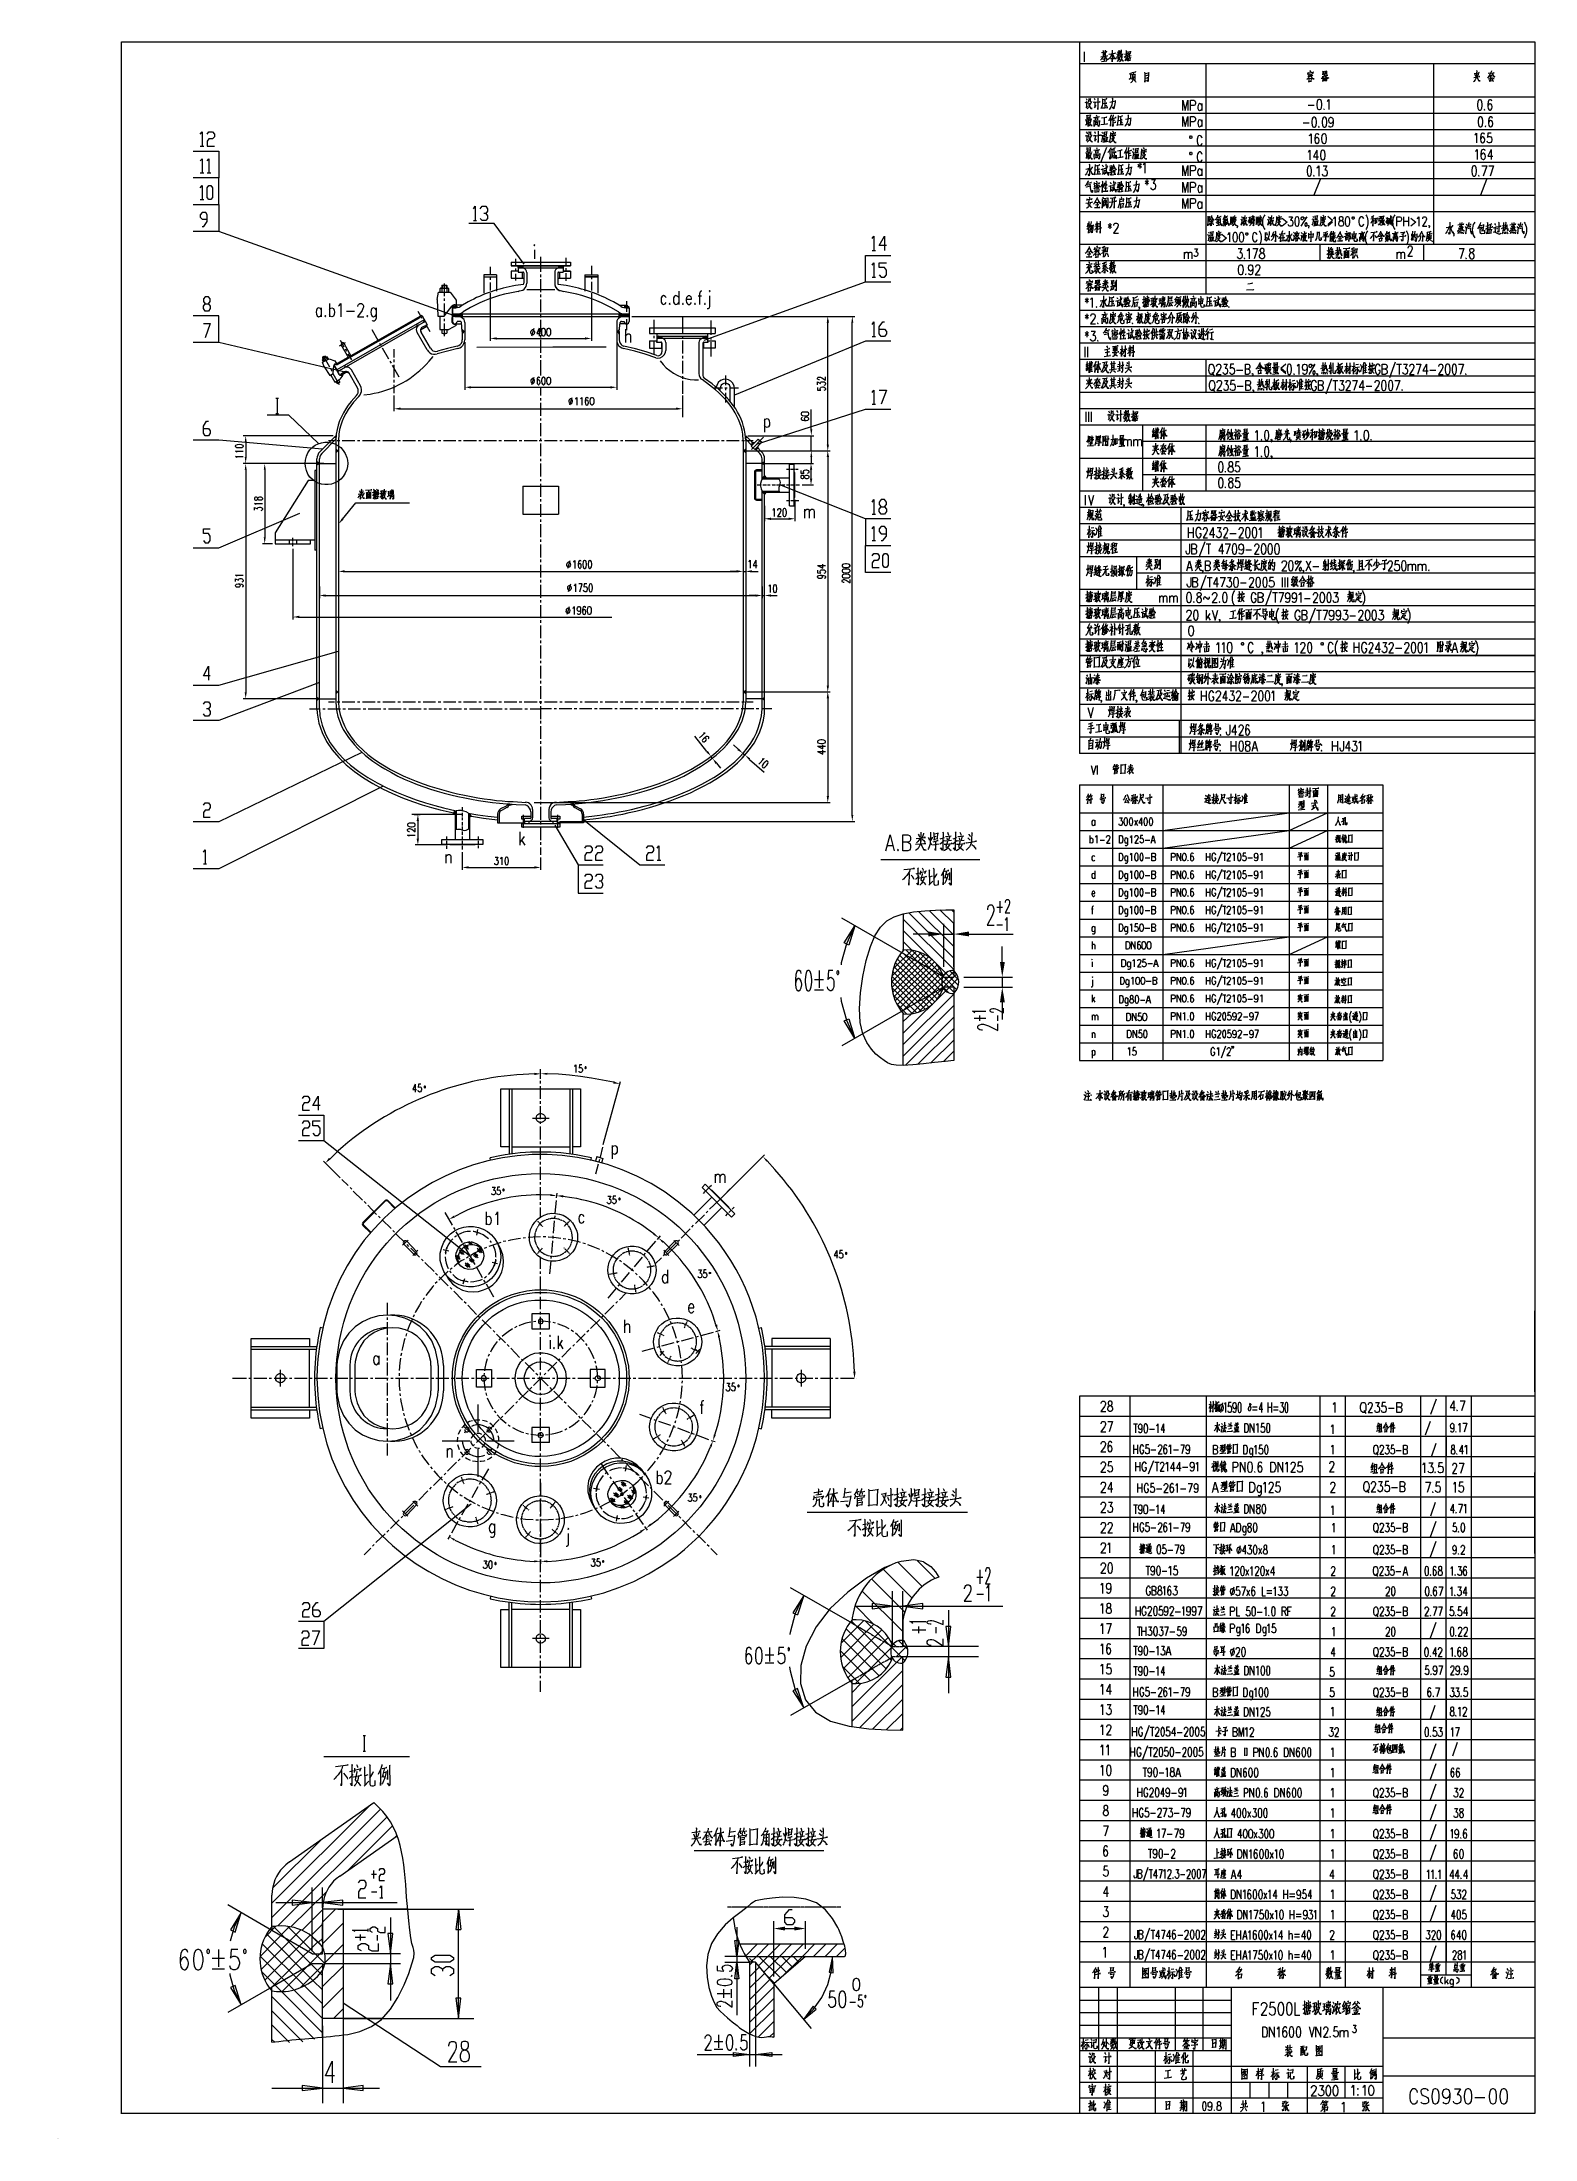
# Model space of a CAD drawing. Header units: millimetres. Extents: x 0 to 819, y 0 to 1152.
import ezdxf

# ---------------------------------------------------------------- set-up
doc = ezdxf.new("R2010")
doc.units = ezdxf.units.MM
doc.layers.add('1', color=7, linetype='Continuous')

msp = doc.modelspace()

# ---------------------------------------------------------------- texts
at = {"color": 140, "char_height": 8.992, "attachment_point": 1}
for insert in [(0, 620.230189), (75.590551, 620.230189), (211.653543, 620.230189), (257.007874, 620.230189), (362.834646, 620.230189), (165.882283, 591.883732), (271.709055, 591.883732), (50.134252, 563.537276), (65.252362, 563.537276), (80.370472, 563.537276)]:
    msp.add_mtext('{\\fCourier|b1|i0|c0|p8; }', dxfattribs=dict(at, insert=insert))

# ---------------------------------------------------------------- hatches: boundary and pattern name
h = msp.add_hatch(color=0)
h.dxf.hatch_style = 2
h.paths.add_polyline_path([(230.58, 994.101732), (230.58, 990.681732), (232.02, 992.661732)])
h = msp.add_hatch(color=0)
h.dxf.hatch_style = 2
h.paths.add_polyline_path([(316.62, 994.101732), (316.62, 990.681732), (315.36, 992.661732)])
h = msp.add_hatch(color=0)
h.dxf.hatch_style = 2
h.paths.add_polyline_path([(430.56, 997.521732), (431.82, 997.521732), (431.1, 1000.941732)])
h = msp.add_hatch(color=0)
h.dxf.hatch_style = 2
h.paths.add_polyline_path([(444.06, 997.521732), (445.14, 997.521732), (444.6, 1000.941732)])
h = msp.add_hatch(color=0)
h.dxf.hatch_style = 2
h.paths.add_polyline_path([(249.48, 989.421732), (249.48, 988.161732), (245.88, 988.881732)])
h = msp.add_hatch(color=0)
h.dxf.hatch_style = 2
h.paths.add_polyline_path([(297.9, 989.421732), (297.9, 988.161732), (301.5, 988.881732)])
h = msp.add_hatch(color=0)
h.dxf.hatch_style = 2
h.paths.add_polyline_path([(235.44, 962.601732), (235.44, 961.341732), (232.02, 962.061732)])
h = msp.add_hatch(color=0)
h.dxf.hatch_style = 2
h.paths.add_polyline_path([(311.76, 962.601732), (311.76, 961.341732), (315.36, 962.061732)])
h = msp.add_hatch(color=0)
h.dxf.hatch_style = 2
h.paths.add_polyline_path([(196.74, 950.901732), (196.74, 949.641732), (193.14, 950.181732)])
h = msp.add_hatch(color=0)
h.dxf.hatch_style = 2
h.paths.add_polyline_path([(347.94, 950.901732), (347.94, 949.641732), (351.36, 950.181732)])
h = msp.add_hatch(color=0)
h.dxf.hatch_style = 2
h.paths.add_polyline_path([(111.24, 932.001732), (112.32, 932.001732), (111.78, 935.421732)])
h = msp.add_hatch(color=0)
h.dxf.hatch_style = 2
h.paths.add_polyline_path([(161.28, 933.441732), (161.28, 935.421732), (160.38, 934.521732)])
h = msp.add_hatch(color=0)
h.dxf.hatch_style = 2
h.paths.add_polyline_path([(386.1, 933.441732), (386.1, 935.421732), (387, 934.521732)])
h = msp.add_hatch(color=0)
h.dxf.hatch_style = 2
h.paths.add_polyline_path([(421.56, 938.841732), (422.64, 938.841732), (422.1, 935.421732)])
h = msp.add_hatch(color=0)
h.dxf.hatch_style = 2
h.paths.add_polyline_path([(111.24, 923.721732), (112.32, 923.721732), (111.78, 920.121732)])
h = msp.add_hatch(color=0)
h.dxf.hatch_style = 2
h.paths.add_polyline_path([(162.72, 927.141732), (161.28, 928.581732), (161.28, 925.701732)])
h = msp.add_hatch(color=0)
h.dxf.hatch_style = 2
h.paths.add_polyline_path([(384.66, 927.141732), (386.1, 928.581732), (386.1, 925.701732)])
h = msp.add_hatch(color=0)
h.dxf.hatch_style = 2
h.paths.add_polyline_path([(389.7, 931.101732), (390.42, 931.101732), (389.52, 930.021732)])
h = msp.add_hatch(color=0)
h.dxf.hatch_style = 2
h.paths.add_polyline_path([(389.7, 931.641732), (389.88, 931.641732)])
h = msp.add_hatch(color=0)
h.dxf.hatch_style = 2
h.paths.add_polyline_path([(389.7, 931.641732), (389.88, 931.641732)])
h = msp.add_hatch(color=0)
h.dxf.hatch_style = 2
h.paths.add_polyline_path([(389.7, 931.641732), (389.88, 931.641732), (390.96, 931.641732)])
h = msp.add_hatch(color=0)
h.dxf.hatch_style = 2
h.paths.add_polyline_path([(389.7, 931.641732), (389.7, 931.101732), (390.42, 931.101732)])
h = msp.add_hatch(color=0)
h.dxf.hatch_style = 2
h.paths.add_polyline_path([(389.7, 931.641732), (389.88, 931.641732), (390.42, 931.101732)])
h = msp.add_hatch(color=0)
h.dxf.hatch_style = 2
h.paths.add_polyline_path([(389.88, 931.641732), (390.96, 931.641732), (390.42, 931.101732)])
h = msp.add_hatch(color=0)
h.dxf.hatch_style = 2
h.paths.add_polyline_path([(391.68, 928.401732), (392.94, 928.401732), (391.5, 928.041732)])
h = msp.add_hatch(color=0)
h.dxf.hatch_style = 2
h.paths.add_polyline_path([(391.86, 928.401732), (391.68, 928.401732), (392.94, 928.401732)])
h = msp.add_hatch(color=0)
h.dxf.hatch_style = 2
h.paths.add_polyline_path([(392.4, 929.121732), (391.86, 928.401732), (392.94, 928.401732)])
h = msp.add_hatch(color=0)
h.dxf.hatch_style = 2
h.paths.add_polyline_path([(391.86, 928.401732), (392.94, 928.401732)])
h = msp.add_hatch(color=0)
h.dxf.hatch_style = 2
h.paths.add_polyline_path([(392.94, 929.841732), (392.4, 929.121732), (392.94, 929.121732)])
h = msp.add_hatch(color=0)
h.dxf.hatch_style = 2
h.paths.add_polyline_path([(392.4, 929.121732), (392.94, 929.121732), (392.94, 928.401732)])
h = msp.add_hatch(color=0)
h.dxf.hatch_style = 2
h.paths.add_polyline_path([(421.56, 923.721732), (422.64, 923.721732), (422.1, 927.141732)])
h = msp.add_hatch(color=0)
h.dxf.hatch_style = 2
h.paths.add_polyline_path([(430.56, 930.561732), (431.82, 930.561732), (431.1, 927.141732)])
h = msp.add_hatch(color=0)
h.dxf.hatch_style = 2
h.paths.add_polyline_path([(430.56, 923.721732), (431.82, 923.721732), (431.1, 927.141732)])
h = msp.add_hatch(color=0)
h.dxf.hatch_style = 2
h.paths.add_polyline_path([(111.24, 916.701732), (112.32, 916.701732), (111.78, 920.121732)])
h = msp.add_hatch(color=0)
h.dxf.hatch_style = 2
h.paths.add_polyline_path([(121.68, 916.701732), (122.76, 916.701732), (122.22, 920.121732)])
h = msp.add_hatch(color=0)
h.dxf.hatch_style = 2
h.paths.add_polyline_path([(150.84, 921.021732), (150.84, 920.121732), (152.28, 920.121732)])
h = msp.add_hatch(color=0)
h.dxf.hatch_style = 2
h.paths.add_polyline_path([(150.84, 920.121732), (152.28, 920.121732)])
h = msp.add_hatch(color=0)
h.dxf.hatch_style = 2
h.paths.add_polyline_path([(150.84, 920.121732), (152.28, 920.121732)])
h = msp.add_hatch(color=0)
h.dxf.hatch_style = 2
h.paths.add_polyline_path([(150.84, 920.121732), (152.28, 920.121732), (150.84, 919.401732)])
h = msp.add_hatch(color=0)
h.dxf.hatch_style = 2
h.paths.add_polyline_path([(396.36, 921.021732), (395.1, 920.121732), (396.36, 920.121732)])
h = msp.add_hatch(color=0)
h.dxf.hatch_style = 2
h.paths.add_polyline_path([(395.1, 920.121732), (396.36, 920.121732)])
h = msp.add_hatch(color=0)
h.dxf.hatch_style = 2
h.paths.add_polyline_path([(395.1, 920.121732), (396.36, 920.121732)])
h = msp.add_hatch(color=0)
h.dxf.hatch_style = 2
h.paths.add_polyline_path([(395.1, 920.121732), (396.36, 920.121732), (396.36, 919.401732)])
h = msp.add_hatch(color=0)
h.dxf.hatch_style = 2
h.paths.add_polyline_path([(396.36, 913.281732), (395.1, 912.381732), (396.36, 912.381732)])
h = msp.add_hatch(color=0)
h.dxf.hatch_style = 2
h.paths.add_polyline_path([(395.1, 912.381732), (396.36, 912.381732)])
h = msp.add_hatch(color=0)
h.dxf.hatch_style = 2
h.paths.add_polyline_path([(396.36, 913.461732), (396.36, 913.281732)])
h = msp.add_hatch(color=0)
h.dxf.hatch_style = 2
h.paths.add_polyline_path([(396.36, 913.281732), (396.36, 912.381732)])
h = msp.add_hatch(color=0)
h.dxf.hatch_style = 2
h.paths.add_polyline_path([(396.36, 913.281732), (396.36, 912.381732), (397.26, 912.381732)])
h = msp.add_hatch(color=0)
h.dxf.hatch_style = 2
h.paths.add_polyline_path([(396.36, 912.381732), (397.26, 912.381732)])
h = msp.add_hatch(color=0)
h.dxf.hatch_style = 2
h.paths.add_polyline_path([(421.38, 916.701732), (422.64, 916.701732), (421.92, 920.121732)])
h = msp.add_hatch(color=0)
h.dxf.hatch_style = 2
h.paths.add_polyline_path([(421.38, 911.841732), (422.64, 911.841732), (421.92, 908.421732)])
h = msp.add_hatch(color=0)
h.dxf.hatch_style = 2
h.paths.add_polyline_path([(395.1, 904.461732), (396.36, 904.461732)])
h = msp.add_hatch(color=0)
h.dxf.hatch_style = 2
h.paths.add_polyline_path([(395.1, 904.461732), (396.36, 903.381732)])
h = msp.add_hatch(color=0)
h.dxf.hatch_style = 2
h.paths.add_polyline_path([(395.1, 904.461732), (396.36, 904.461732), (396.36, 903.381732)])
h = msp.add_hatch(color=0)
h.dxf.hatch_style = 2
h.paths.add_polyline_path([(396.36, 904.461732), (397.26, 904.461732)])
h = msp.add_hatch(color=0)
h.dxf.hatch_style = 2
h.paths.add_polyline_path([(396.36, 904.461732), (397.26, 904.461732), (396.36, 903.381732)])
h = msp.add_hatch(color=0)
h.dxf.hatch_style = 2
h.paths.add_polyline_path([(165.42, 889.341732), (162.72, 887.001732), (164.52, 890.061732)])
h = msp.add_hatch(color=0)
h.dxf.hatch_style = 2
h.paths.add_polyline_path([(399.96, 890.421732), (399.96, 889.161732), (396.36, 889.881732)])
h = msp.add_hatch(color=0)
h.dxf.hatch_style = 2
h.paths.add_polyline_path([(409.68, 890.421732), (409.68, 889.161732), (413.1, 889.881732)])
h = msp.add_hatch(color=0)
h.dxf.hatch_style = 2
h.paths.add_polyline_path([(121.68, 879.621732), (122.76, 879.621732), (122.22, 876.021732)])
h = msp.add_hatch(color=0)
h.dxf.hatch_style = 2
h.paths.add_polyline_path([(166.14, 861.621732), (166.14, 860.361732), (162.72, 860.901732)])
h = msp.add_hatch(color=0)
h.dxf.hatch_style = 2
h.paths.add_polyline_path([(381.24, 861.621732), (381.24, 860.361732), (384.66, 860.901732)])
h = msp.add_hatch(color=0)
h.dxf.hatch_style = 2
h.paths.add_polyline_path([(381.24, 861.621732), (381.24, 860.361732), (384.66, 860.901732)])
h = msp.add_hatch(color=0)
h.dxf.hatch_style = 2
h.paths.add_polyline_path([(389.52, 861.621732), (389.52, 860.361732), (386.1, 860.901732)])
h = msp.add_hatch(color=0)
h.dxf.hatch_style = 2
h.paths.add_polyline_path([(155.7, 848.301732), (155.7, 847.041732), (152.28, 847.761732)])
h = msp.add_hatch(color=0)
h.dxf.hatch_style = 2
h.paths.add_polyline_path([(391.5, 848.301732), (391.5, 847.041732), (395.1, 847.761732)])
h = msp.add_hatch(color=0)
h.dxf.hatch_style = 2
h.paths.add_polyline_path([(391.5, 848.301732), (391.5, 847.041732), (395.1, 847.761732)])
h = msp.add_hatch(color=0)
h.dxf.hatch_style = 2
h.paths.add_polyline_path([(399.96, 848.301732), (399.96, 847.041732), (396.36, 847.761732)])
h = msp.add_hatch(color=0)
h.dxf.hatch_style = 2
h.paths.add_polyline_path([(141.12, 836.601732), (141.12, 835.341732), (137.7, 835.881732)])
h = msp.add_hatch(color=0)
h.dxf.hatch_style = 2
h.paths.add_polyline_path([(111.24, 794.481732), (112.32, 794.481732), (111.78, 791.061732)])
h = msp.add_hatch(color=0)
h.dxf.hatch_style = 2
h.paths.add_polyline_path([(162.72, 794.841732), (161.28, 796.101732), (161.28, 793.401732)])
h = msp.add_hatch(color=0)
h.dxf.hatch_style = 2
h.paths.add_polyline_path([(384.66, 794.841732), (386.1, 796.101732), (386.1, 793.401732)])
h = msp.add_hatch(color=0)
h.dxf.hatch_style = 2
h.paths.add_polyline_path([(430.56, 798.261732), (431.82, 798.261732), (431.1, 794.841732)])
h = msp.add_hatch(color=0)
h.dxf.hatch_style = 2
h.paths.add_polyline_path([(430.56, 791.241732), (431.82, 791.241732), (431.1, 794.841732)])
h = msp.add_hatch(color=0)
h.dxf.hatch_style = 2
h.paths.add_polyline_path([(152.28, 791.061732), (150.84, 792.321732), (150.84, 789.621732)])
h = msp.add_hatch(color=0)
h.dxf.hatch_style = 2
h.paths.add_polyline_path([(395.1, 791.061732), (396.36, 792.321732), (396.36, 789.621732)])
h = msp.add_hatch(color=0)
h.dxf.hatch_style = 2
h.paths.add_polyline_path([(365.4, 762.441732), (364.5, 761.721732), (367.02, 759.381732)])
h = msp.add_hatch(color=0)
h.dxf.hatch_style = 2
h.paths.add_polyline_path([(382.32, 763.701732), (381.6, 762.801732), (384.66, 761.001732)])
h = msp.add_hatch(color=0)
h.dxf.hatch_style = 2
h.paths.add_polyline_path([(388.62, 758.301732), (387.9, 757.401732), (385.74, 760.101732)])
h = msp.add_hatch(color=0)
h.dxf.hatch_style = 2
h.paths.add_polyline_path([(370.44, 755.961732), (369.54, 755.241732), (367.92, 758.301732)])
h = msp.add_hatch(color=0)
h.dxf.hatch_style = 2
h.paths.add_polyline_path([(430.56, 737.601732), (431.82, 737.601732), (431.1, 734.001732)])
h = msp.add_hatch(color=0)
h.dxf.hatch_style = 2
h.paths.add_polyline_path([(205.56, 723.921732), (206.82, 723.921732), (206.28, 727.521732)])
h = msp.add_hatch(color=0)
h.dxf.hatch_style = 2
h.paths.add_polyline_path([(226.62, 729.681732), (225.72, 728.421732), (226.62, 728.421732)])
h = msp.add_hatch(color=0)
h.dxf.hatch_style = 2
h.paths.add_polyline_path([(225.72, 728.421732), (226.62, 728.421732)])
h = msp.add_hatch(color=0)
h.dxf.hatch_style = 2
h.paths.add_polyline_path([(225.72, 728.421732), (226.62, 728.421732)])
h = msp.add_hatch(color=0)
h.dxf.hatch_style = 2
h.paths.add_polyline_path([(225.72, 728.421732), (225.9, 728.241732), (226.62, 728.241732)])
h = msp.add_hatch(color=0)
h.dxf.hatch_style = 2
h.paths.add_polyline_path([(225.72, 728.421732), (226.62, 728.421732), (226.62, 728.241732)])
h = msp.add_hatch(color=0)
h.dxf.hatch_style = 2
h.paths.add_polyline_path([(225.9, 728.241732), (226.62, 728.241732), (226.62, 727.701732)])
h = msp.add_hatch(color=0)
h.dxf.hatch_style = 2
h.paths.add_polyline_path([(234.54, 728.241732), (234.54, 726.801732), (235.26, 726.801732)])
h = msp.add_hatch(color=0)
h.dxf.hatch_style = 2
h.paths.add_polyline_path([(234.54, 726.801732), (234.54, 726.621732), (235.44, 726.621732)])
h = msp.add_hatch(color=0)
h.dxf.hatch_style = 2
h.paths.add_polyline_path([(234.54, 726.801732), (235.44, 726.621732)])
h = msp.add_hatch(color=0)
h.dxf.hatch_style = 2
h.paths.add_polyline_path([(234.54, 726.801732), (235.26, 726.801732), (235.44, 726.621732)])
h = msp.add_hatch(color=0)
h.dxf.hatch_style = 2
h.paths.add_polyline_path([(234.54, 726.621732), (235.44, 726.621732)])
h = msp.add_hatch(color=0)
h.dxf.hatch_style = 2
h.paths.add_polyline_path([(234.54, 726.621732), (235.44, 726.621732)])
h = msp.add_hatch(color=0)
h.dxf.hatch_style = 2
h.paths.add_polyline_path([(234.54, 726.621732), (235.44, 726.621732), (234.54, 725.901732)])
h = msp.add_hatch(color=0)
h.dxf.hatch_style = 2
h.paths.add_polyline_path([(444.06, 727.161732), (445.14, 727.161732), (444.6, 723.561732)])
h = msp.add_hatch(color=0)
h.dxf.hatch_style = 2
h.paths.add_polyline_path([(205.56, 714.201732), (206.82, 714.201732), (206.28, 710.781732)])
h = msp.add_hatch(color=0)
h.dxf.hatch_style = 2
h.paths.add_polyline_path([(234.18, 699.081732), (234.18, 697.821732), (230.58, 698.361732)])
h = msp.add_hatch(color=0)
h.dxf.hatch_style = 2
h.paths.add_polyline_path([(270.18, 699.081732), (270.18, 697.821732), (273.6, 698.361732)])
h = msp.add_hatch(color=0)
h.dxf.hatch_style = 2
h.paths.add_polyline_path([(486.36, 663.261732), (486.36, 660.561732), (494.82, 661.821732)])
h = msp.add_hatch(color=0)
h.dxf.hatch_style = 2
h.paths.add_polyline_path([(508.68, 663.261732), (508.68, 660.561732), (500.22, 661.821732)])
h = msp.add_hatch(color=0)
h.dxf.hatch_style = 2
h.paths.add_polyline_path([(525.6, 646.521732), (528.3, 646.521732), (526.86, 638.241732)])
h = msp.add_hatch(color=0)
h.dxf.hatch_style = 2
h.paths.add_polyline_path([(525.6, 624.381732), (528.3, 624.381732), (526.86, 632.661732)])
h = msp.add_hatch(color=0)
h.dxf.hatch_style = 2
h.paths.add_polyline_path([(270.18, 585.681732), (270.18, 584.421732), (273.6, 585.141732)])
h = msp.add_hatch(color=0)
h.dxf.hatch_style = 2
h.paths.add_polyline_path([(277.2, 584.601732), (277.2, 585.681732), (273.6, 585.141732)])
h = msp.add_hatch(color=0)
h.dxf.hatch_style = 2
h.paths.add_polyline_path([(313.74, 581.001732), (313.38, 579.741732), (316.98, 579.561732)])
h = msp.add_hatch(color=0)
h.dxf.hatch_style = 2
h.paths.add_polyline_path([(158.4, 538.161732), (157.5, 539.061732), (155.52, 536.181732)])
h = msp.add_hatch(color=0)
h.dxf.hatch_style = 2
h.paths.add_polyline_path([(397.44, 536.901732), (398.16, 537.621732), (395.46, 539.781732)])
h = msp.add_hatch(color=0)
h.dxf.hatch_style = 2
h.paths.add_polyline_path([(279, 519.081732), (279, 518.001732), (282.42, 518.181732)])
h = msp.add_hatch(color=0)
h.dxf.hatch_style = 2
h.paths.add_polyline_path([(285.84, 517.281732), (286.02, 518.541732), (282.42, 518.181732)])
h = msp.add_hatch(color=0)
h.dxf.hatch_style = 2
h.paths.add_polyline_path([(226.62, 506.301732), (226.08, 507.381732), (223.38, 505.221732)])
h = msp.add_hatch(color=0)
h.dxf.hatch_style = 2
h.paths.add_polyline_path([(336.06, 497.661732), (335.34, 496.761732), (338.4, 495.141732)])
h = msp.add_hatch(color=0)
h.dxf.hatch_style = 2
h.paths.add_polyline_path([(340.56, 492.261732), (341.28, 493.161732), (338.22, 494.961732)])
h = msp.add_hatch(color=0)
h.dxf.hatch_style = 2
h.paths.add_polyline_path([(370.44, 447.441732), (369.18, 447.261732), (370.8, 444.021732)])
h = msp.add_hatch(color=0)
h.dxf.hatch_style = 2
h.paths.add_polyline_path([(370.98, 440.421732), (372.06, 440.781732), (370.62, 444.021732)])
h = msp.add_hatch(color=0)
h.dxf.hatch_style = 2
h.paths.add_polyline_path([(446.4, 421.521732), (445.14, 421.521732), (445.86, 417.921732)])
h = msp.add_hatch(color=0)
h.dxf.hatch_style = 2
h.paths.add_polyline_path([(366.3, 380.661732), (367.38, 380.121732), (368.1, 383.541732)])
h = msp.add_hatch(color=0)
h.dxf.hatch_style = 2
h.paths.add_polyline_path([(369.72, 386.781732), (368.64, 387.141732), (368.1, 383.721732)])
h = msp.add_hatch(color=0)
h.dxf.hatch_style = 2
h.paths.add_polyline_path([(317.34, 354.921732), (317.16, 354.561732), (318.24, 354.381732)])
h = msp.add_hatch(color=0)
h.dxf.hatch_style = 2
h.paths.add_polyline_path([(317.16, 354.561732), (317.16, 354.201732), (318.24, 354.381732)])
h = msp.add_hatch(color=0)
h.dxf.hatch_style = 2
h.paths.add_polyline_path([(317.16, 354.201732), (317.34, 353.841732), (318.24, 354.381732)])
h = msp.add_hatch(color=0)
h.dxf.hatch_style = 2
h.paths.add_polyline_path([(317.7, 355.281732), (317.34, 354.921732), (318.24, 354.381732)])
h = msp.add_hatch(color=0)
h.dxf.hatch_style = 2
h.paths.add_polyline_path([(317.34, 353.841732), (317.7, 353.481732), (318.24, 354.381732)])
h = msp.add_hatch(color=0)
h.dxf.hatch_style = 2
h.paths.add_polyline_path([(318.06, 355.461732), (317.7, 355.281732), (318.24, 354.381732)])
h = msp.add_hatch(color=0)
h.dxf.hatch_style = 2
h.paths.add_polyline_path([(317.7, 353.481732), (318.06, 353.301732), (318.24, 354.381732)])
h = msp.add_hatch(color=0)
h.dxf.hatch_style = 2
h.paths.add_polyline_path([(318.42, 355.461732), (318.06, 355.461732), (318.24, 354.381732)])
h = msp.add_hatch(color=0)
h.dxf.hatch_style = 2
h.paths.add_polyline_path([(318.06, 353.301732), (318.42, 353.301732), (318.24, 354.381732)])
h = msp.add_hatch(color=0)
h.dxf.hatch_style = 2
h.paths.add_polyline_path([(318.78, 355.281732), (318.42, 355.461732), (318.24, 354.381732)])
h = msp.add_hatch(color=0)
h.dxf.hatch_style = 2
h.paths.add_polyline_path([(319.14, 354.921732), (318.78, 355.281732), (318.24, 354.381732)])
h = msp.add_hatch(color=0)
h.dxf.hatch_style = 2
h.paths.add_polyline_path([(319.14, 354.561732), (319.14, 354.921732), (318.24, 354.381732)])
h = msp.add_hatch(color=0)
h.dxf.hatch_style = 2
h.paths.add_polyline_path([(319.32, 354.201732), (319.14, 354.561732), (318.24, 354.381732)])
h = msp.add_hatch(color=0)
h.dxf.hatch_style = 2
h.paths.add_polyline_path([(318.42, 353.301732), (318.78, 353.481732), (318.24, 354.381732)])
h = msp.add_hatch(color=0)
h.dxf.hatch_style = 2
h.paths.add_polyline_path([(318.78, 353.481732), (319.14, 353.841732), (318.24, 354.381732)])
h = msp.add_hatch(color=0)
h.dxf.hatch_style = 2
h.paths.add_polyline_path([(319.14, 353.841732), (319.32, 354.201732), (318.24, 354.381732)])
h = msp.add_hatch(color=0)
h.dxf.hatch_style = 2
h.paths.add_polyline_path([(328.14, 334.221732), (328.68, 333.141732), (331.38, 335.661732)])
h = msp.add_hatch(color=0)
h.dxf.hatch_style = 2
h.paths.add_polyline_path([(334.44, 337.281732), (333.72, 338.181732), (331.38, 335.661732)])
h = msp.add_hatch(color=0)
h.dxf.hatch_style = 2
h.paths.add_polyline_path([(226.08, 328.821732), (226.62, 329.721732), (223.38, 330.981732)])
h = msp.add_hatch(color=0)
h.dxf.hatch_style = 2
h.paths.add_polyline_path([(270.18, 318.021732), (270.18, 316.941732), (273.6, 317.481732)])
h = msp.add_hatch(color=0)
h.dxf.hatch_style = 2
h.paths.add_polyline_path([(277.2, 316.941732), (277.2, 318.021732), (273.6, 317.481732)])
h = msp.add_hatch(color=0)
h.dxf.hatch_style = 2
h.paths.add_polyline_path([(407.7, 116.961732), (407.7, 114.801732), (401.58, 115.881732)])
h = msp.add_hatch(color=0)
h.dxf.hatch_style = 2
h.paths.add_polyline_path([(412.74, 116.961732), (412.74, 114.801732), (418.86, 115.881732)])
h = msp.add_hatch(color=0)
h.dxf.hatch_style = 2
h.paths.add_polyline_path([(43.56, 14.001732), (43.2, 14.181732), (43.2, 14.541732), (43.56, 14.541732), (43.74, 14.541732), (43.74, 14.181732)])
h = msp.add_hatch(color=0)
h.dxf.hatch_style = 2
h.paths.add_polyline_path([(8.82, 0.321732), (8.64, 0.321732), (8.64, 0.501732), (8.82, 0.681732), (9, 0.501732), (9, 0.321732)])

# ---------------------------------------------------------------- linework, layer by layer
at = {"layer": '1', "color": 0, "lineweight": 18}
for points in [[(819, 14.361732), (43.56, 14.361732), (43.56, 1151.601732), (819, 1151.601732), (819, 14.361732)], [(569.34, 1151.601732), (569.34, 761.001732)], [(819, 1151.601732), (819, 743.181732)], [(819, 1139.541732), (569.34, 1139.541732)], [(257.4, 1030.641732), (289.98, 1030.641732)], [(257.4, 1030.641732), (257.4, 1028.661732)], [(257.4, 1028.661732), (289.98, 1028.661732), (257.4, 1028.661732)], [(261.36, 1025.781732), (257.4, 1025.781732), (257.4, 1022.001732)], [(261.36, 1028.661732), (261.36, 1025.241732)], [(261.36, 1027.581732), (273.6, 1027.581732)], [(261.36, 1025.241732), (263.88, 1025.241732)], [(266.04, 1025.061732), (265.86, 1025.781732), (265.5, 1026.501732), (264.96, 1027.041732), (264.24, 1027.401732), (263.52, 1027.581732)], [(263.52, 1025.241732), (263.52, 1022.001732)], [(264.42, 1024.881732), (264.24, 1025.241732), (263.88, 1025.241732)], [(264.42, 1024.881732), (264.42, 1019.121732)], [(266.04, 1025.061732), (266.04, 1019.121732)], [(273.6, 1027.581732), (283.86, 1027.581732)], [(283.86, 1027.581732), (282.96, 1027.401732), (282.24, 1027.041732), (281.7, 1026.501732), (281.34, 1025.781732), (281.34, 1025.061732)], [(281.34, 1025.061732), (281.34, 1019.121732)], [(283.32, 1025.241732), (283.14, 1025.241732), (282.96, 1024.881732)], [(282.96, 1024.881732), (282.96, 1019.121732)], [(283.32, 1025.241732), (286.02, 1025.241732)], [(283.86, 1025.241732), (283.86, 1022.001732)], [(286.02, 1028.661732), (286.02, 1025.241732)], [(286.02, 1025.781732), (289.98, 1025.781732), (286.02, 1025.781732)], [(289.98, 1030.641732), (289.98, 1028.661732)], [(289.98, 1025.781732), (289.98, 1022.001732)], [(216.9, 1010.121732), (217.62, 1014.261732), (223.92, 1014.261732)], [(219.42, 1016.241732), (219.06, 1016.421732), (218.7, 1016.421732), (218.34, 1016.061732), (218.34, 1014.261732)], [(218.88, 1016.421732), (222.66, 1016.421732)], [(219.6, 1018.041732), (219.42, 1017.861732)], [(219.42, 1017.861732), (219.42, 1016.421732)], [(219.42, 1017.861732), (222.12, 1017.861732)], [(221.94, 1016.241732), (221.22, 1016.421732), (220.32, 1016.421732), (219.42, 1016.241732)], [(219.42, 1016.241732), (219.42, 1014.261732)], [(219.6, 1018.041732), (221.94, 1018.041732)], [(221.94, 1018.041732), (222.12, 1017.861732)], [(223.2, 1014.261732), (223.2, 1016.061732), (222.84, 1016.421732), (222.48, 1016.421732), (221.94, 1016.241732)], [(222.12, 1017.861732), (222.12, 1016.421732)], [(222.12, 1016.241732), (222.12, 1014.261732)], [(223.92, 1014.261732), (227.34, 1009.761732)], [(249.3, 1023.801732), (242.46, 1023.801732)], [(242.46, 1023.801732), (242.46, 1013.721732)], [(242.46, 1022.721732), (249.3, 1022.721732)], [(249.3, 1023.801732), (249.3, 1014.801732)], [(257.4, 1022.001732), (264.42, 1022.001732)], [(261.18, 1014.621732), (262.08, 1014.981732)], [(262.08, 1014.981732), (262.98, 1015.161732), (263.88, 1015.341732), (264.6, 1015.881732), (265.14, 1016.601732), (265.68, 1017.321732), (265.86, 1018.221732), (266.04, 1019.121732)], [(264.24, 1018.401732), (264.42, 1019.121732)], [(266.04, 1015.701732), (281.34, 1015.701732)], [(282.96, 1022.001732), (289.98, 1022.001732)], [(282.96, 1019.121732), (282.96, 1018.401732)], [(297.9, 1023.801732), (304.92, 1023.801732)], [(297.9, 1023.801732), (304.92, 1023.801732)], [(297.9, 1023.801732), (297.9, 1014.801732)], [(297.9, 1022.721732), (304.92, 1022.721732), (297.9, 1022.721732)], [(304.92, 1023.801732), (304.92, 1013.721732)], [(216.9, 1010.121732), (217.26, 1001.121732)], [(220.68, 1001.121732), (225, 1006.701732)], [(227.34, 1006.521732), (227.16, 1007.061732), (226.62, 1007.241732), (226.08, 1007.241732), (225.54, 1007.061732), (225.18, 1006.881732), (225, 1006.341732)], [(225, 1006.341732), (225, 1000.401732)], [(225.18, 1005.621732), (225.18, 998.061732)], [(227.16, 1006.341732), (227.16, 1006.701732), (226.8, 1006.881732), (226.44, 1007.061732), (226.08, 1006.881732), (225.9, 1006.701732), (225.72, 1006.341732), (225.9, 1005.981732), (226.08, 1005.801732), (226.44, 1005.621732), (226.8, 1005.801732), (227.16, 1005.981732), (227.16, 1006.341732)], [(226.98, 1005.621732), (227.88, 1005.801732), (228.96, 1005.981732), (229.86, 1006.521732)], [(227.34, 1009.761732), (227.34, 1006.521732)], [(230.76, 1007.061732), (227.34, 1007.061732)], [(227.52, 1002.381732), (228.78, 1002.381732), (230.04, 1002.741732), (231.12, 1003.461732)], [(227.52, 1002.381732), (280.26, 1002.381732)], [(280.26, 1002.381732), (322.2, 1002.381732)], [(316.26, 1003.461732), (317.34, 1002.741732), (318.6, 1002.381732), (319.86, 1002.381732)], [(316.62, 1007.061732), (320.76, 1007.061732)], [(317.52, 1006.521732), (318.42, 1005.981732), (319.32, 1005.801732), (320.4, 1005.621732)], [(321.48, 1006.341732), (321.48, 1006.701732), (321.12, 1006.881732), (320.76, 1007.061732), (320.4, 1006.881732), (320.22, 1006.701732), (320.04, 1006.341732), (320.22, 1005.981732), (320.4, 1005.801732), (320.76, 1005.621732), (321.12, 1005.801732), (321.48, 1005.981732), (321.48, 1006.341732)], [(322.2, 1005.621732), (322.2, 998.061732)], [(165.78, 972.681732), (210.42, 998.241732)], [(168.66, 975.561732), (209.88, 999.141732)], [(169.56, 979.521732), (207.9, 1001.301732)], [(184.68, 987.261732), (207.54, 1000.401732)], [(201.96, 997.161732), (202.14, 997.341732)], [(202.5, 995.001732), (202.86, 995.181732)], [(207, 996.261732), (206.28, 995.721732), (205.92, 995.181732), (205.56, 994.461732), (205.38, 993.741732), (205.56, 992.841732), (205.92, 992.121732)], [(206.1, 995.721732), (205.56, 996.621732)], [(211.32, 982.581732), (205.92, 992.121732)], [(208.8, 1001.121732), (208.44, 1001.301732), (208.26, 1001.481732), (207.9, 1001.301732), (207.54, 1001.121732), (207.54, 1000.761732), (207.54, 1000.401732)], [(210.24, 995.721732), (208.8, 995.001732), (208.26, 994.641732), (207.9, 994.101732), (207.72, 993.561732), (207.72, 992.841732), (208.08, 992.301732)], [(207.72, 993.561732), (211.14, 995.541732)], [(213.12, 983.481732), (208.08, 992.301732)], [(211.32, 996.441732), (208.8, 1001.121732)], [(210.24, 995.721732), (210.42, 995.541732), (210.78, 995.361732), (211.14, 995.541732), (211.32, 995.721732), (211.5, 996.081732), (211.32, 996.441732)], [(217.26, 1001.121732), (220.68, 1001.121732)], [(218.34, 1001.121732), (218.34, 993.741732)], [(218.34, 993.741732), (223.2, 993.741732)], [(219.42, 993.741732), (219.42, 991.761732)], [(219.42, 991.761732), (220.14, 991.581732), (220.68, 991.761732)], [(220.14, 991.581732), (221.4, 991.581732), (220.68, 991.761732)], [(221.4, 991.581732), (222.12, 991.761732)], [(222.12, 993.741732), (222.12, 991.761732)], [(227.34, 995.901732), (223.2, 993.741732)], [(225, 997.521732), (225, 1000.401732)], [(225, 997.521732), (225.18, 997.161732), (225.54, 996.801732), (226.08, 996.621732), (226.62, 996.621732), (226.98, 996.801732), (227.34, 997.161732)], [(225.18, 998.061732), (225.18, 997.701732), (225.54, 997.161732), (225.9, 996.801732), (226.44, 996.801732), (226.98, 996.801732), (227.52, 997.161732), (227.7, 997.701732), (227.88, 998.061732)], [(226.44, 1000.941732), (280.26, 1000.941732)], [(227.34, 995.901732), (227.34, 997.161732)], [(227.34, 996.801732), (230.22, 996.801732)], [(229.5, 998.061732), (227.88, 998.061732)], [(232.02, 997.521732), (231.84, 998.421732), (231.66, 999.141732), (230.94, 999.861732), (230.22, 1000.401732), (229.5, 1000.761732), (228.6, 1000.941732)], [(230.22, 997.521732), (230.04, 997.881732), (229.86, 998.061732), (229.5, 998.061732)], [(230.58, 992.661732), (230.22, 997.521732)], [(230.58, 992.661732), (230.58, 987.981732)], [(232.02, 997.521732), (232.02, 992.661732)], [(232.02, 997.521732), (232.02, 987.981732)], [(280.26, 1000.941732), (322.2, 1000.941732)], [(318.78, 1000.941732), (317.88, 1000.761732), (316.98, 1000.401732), (316.26, 999.861732), (315.72, 999.141732), (315.36, 998.421732), (315.36, 997.521732)], [(315.36, 997.521732), (315.36, 992.661732)], [(315.36, 997.521732), (315.36, 987.981732)], [(316.62, 992.661732), (317.16, 997.521732)], [(316.62, 992.661732), (316.62, 987.981732)], [(317.88, 998.061732), (317.52, 998.061732), (317.34, 997.881732), (317.16, 997.521732)], [(320.76, 996.801732), (317.16, 996.801732)], [(317.88, 998.061732), (319.5, 998.061732)], [(319.5, 998.061732), (319.5, 997.701732), (319.86, 997.161732), (320.22, 996.801732), (320.76, 996.801732), (321.3, 996.801732), (321.84, 997.161732), (322.02, 997.701732), (322.2, 998.061732)], [(333.36, 994.641732), (369.36, 994.641732)], [(333.36, 994.641732), (333.36, 991.581732)], [(333.36, 991.581732), (369.36, 991.581732)], [(337.32, 991.581732), (337.32, 986.721732)], [(337.32, 990.141732), (343.98, 990.141732)], [(343.98, 990.141732), (365.4, 990.141732)], [(363.06, 986.721732), (365.4, 986.721732), (365.4, 991.581732)], [(369.36, 994.641732), (369.36, 991.581732)], [(153.9, 978.621732), (155.16, 979.161732)], [(153.9, 978.261732), (155.34, 979.161732)], [(153.9, 978.621732), (153.9, 978.261732)], [(154.08, 977.361732), (156.06, 978.621732)], [(155.16, 979.161732), (155.34, 979.161732)], [(155.34, 979.161732), (155.88, 978.441732)], [(157.14, 977.541732), (156.6, 978.621732), (156.24, 978.621732), (156.06, 978.441732), (155.88, 978.261732)], [(160.92, 974.481732), (167.94, 978.621732)], [(161.82, 974.301732), (184.68, 987.261732)], [(165.78, 986.001732), (165.42, 986.361732), (165.06, 986.541732), (164.52, 986.361732), (164.34, 986.001732), (164.16, 985.641732), (164.16, 985.281732)], [(168.3, 978.081732), (164.16, 985.281732)], [(169.74, 978.801732), (165.78, 986.001732)], [(211.32, 982.581732), (212.04, 981.681732), (212.76, 980.961732), (213.66, 980.421732), (214.74, 980.241732), (215.82, 980.241732), (216.9, 980.421732)], [(213.12, 983.481732), (213.66, 982.761732), (214.38, 982.041732), (215.28, 981.861732), (216.18, 981.681732), (217.08, 981.861732)], [(228.24, 983.301732), (222.48, 981.861732), (216.9, 980.421732)], [(227.88, 984.561732), (222.48, 983.301732), (217.08, 981.861732)], [(227.88, 984.561732), (228.78, 984.921732), (229.5, 985.461732), (230.22, 986.181732), (230.58, 987.081732), (230.58, 987.981732)], [(228.24, 983.301732), (229.32, 983.661732), (230.22, 984.201732), (230.94, 984.921732), (231.48, 986.001732), (231.84, 986.901732), (232.02, 987.981732)], [(238.68, 984.021732), (280.26, 984.201732)], [(280.26, 984.201732), (309.6, 984.201732)], [(315.36, 987.981732), (315.36, 986.901732), (315.72, 986.001732), (316.26, 984.921732), (317.16, 984.201732), (318.06, 983.661732), (319.14, 983.301732)], [(316.62, 987.981732), (316.8, 987.081732), (317.16, 986.181732), (317.7, 985.461732), (318.42, 984.921732), (319.32, 984.561732)], [(336.78, 978.261732), (331.02, 980.241732), (325.26, 981.861732), (319.14, 983.301732)], [(337.32, 979.521732), (331.56, 981.501732), (325.62, 983.121732), (319.32, 984.561732)], [(333.36, 987.441732), (333.36, 983.481732)], [(333.36, 987.441732), (337.14, 987.441732), (337.14, 986.721732)], [(333.36, 983.481732), (339.84, 983.481732)], [(337.14, 986.721732), (339.84, 986.721732)], [(337.32, 989.061732), (339.84, 989.061732)], [(337.32, 986.721732), (339.48, 986.721732)], [(337.32, 979.521732), (338.04, 979.341732), (338.58, 979.521732), (339.3, 979.881732), (339.66, 980.241732), (340.02, 980.781732), (340.02, 981.501732)], [(340.02, 986.181732), (340.02, 986.541732), (339.84, 986.721732), (339.48, 986.721732)], [(342.36, 986.541732), (342.18, 987.261732), (341.82, 987.981732), (341.28, 988.521732), (340.56, 988.881732), (339.84, 989.061732)], [(339.84, 989.061732), (365.4, 989.061732)], [(339.84, 986.721732), (339.84, 983.481732)], [(340.02, 986.181732), (340.02, 981.501732)], [(342.36, 986.541732), (342.36, 982.221732)], [(362.88, 989.061732), (362.16, 988.881732), (361.44, 988.521732), (360.9, 987.981732), (360.54, 987.261732), (360.36, 986.541732)], [(360.36, 986.541732), (360.36, 969.621732)], [(363.06, 986.721732), (362.88, 986.721732), (362.7, 986.541732), (362.52, 986.181732)], [(362.52, 986.181732), (362.52, 968.541732)], [(362.88, 986.721732), (365.58, 986.721732), (365.58, 987.441732), (369.36, 987.441732)], [(362.88, 986.721732), (362.88, 983.481732)], [(369.36, 983.481732), (362.88, 983.481732)], [(369.36, 987.441732), (369.36, 983.481732)], [(819, 986.181732), (569.34, 986.181732)], [(154.44, 977.541732), (154.08, 977.541732), (153.9, 977.361732), (153.72, 977.001732), (154.44, 975.921732)], [(153.9, 978.261732), (154.26, 977.541732)], [(154.8, 973.221732), (153.9, 975.741732), (157.5, 977.721732)], [(154.26, 977.541732), (154.98, 976.281732)], [(155.88, 978.261732), (154.98, 978.081732), (154.44, 977.541732)], [(154.8, 973.221732), (157.86, 968.541732)], [(155.88, 978.441732), (156.42, 977.181732)], [(157.5, 977.721732), (160.74, 976.461732)], [(157.86, 968.541732), (159.84, 969.621732)], [(158.4, 968.721732), (160.74, 964.761732)], [(159.84, 969.621732), (160.2, 973.941732)], [(161.28, 974.301732), (161.1, 974.661732), (160.92, 974.661732), (160.56, 974.661732), (160.38, 974.481732), (160.38, 974.121732), (160.38, 973.941732)], [(160.38, 973.941732), (162.36, 970.521732)], [(161.82, 974.301732), (161.46, 974.481732), (161.1, 974.661732), (160.92, 974.481732), (160.56, 974.301732), (160.56, 973.941732), (160.56, 973.581732)], [(163.26, 969.081732), (160.56, 973.581732)], [(160.74, 976.461732), (161.82, 974.661732)], [(161.64, 971.601732), (168.66, 975.561732)], [(162.18, 970.701732), (165.78, 972.681732)], [(163.08, 968.901732), (162.36, 970.521732)], [(163.08, 968.901732), (163.44, 968.721732), (163.62, 968.721732), (163.8, 968.721732), (163.98, 968.901732), (164.16, 969.081732), (164.16, 969.441732)], [(163.26, 969.081732), (163.44, 968.721732), (163.8, 968.721732), (164.16, 968.721732), (164.34, 968.901732), (164.52, 969.261732), (164.34, 969.621732)], [(165.06, 968.721732), (163.44, 966.381732)], [(164.16, 968.721732), (167.4, 970.701732)], [(164.34, 969.621732), (165.78, 970.521732)], [(165.06, 968.721732), (164.52, 969.621732)], [(169.74, 971.601732), (169.2, 972.141732), (168.66, 972.681732), (167.94, 973.041732), (167.22, 973.041732), (166.5, 973.041732), (165.78, 972.681732)], [(168.48, 969.801732), (168.12, 970.341732), (167.58, 970.521732), (167.04, 970.701732), (166.5, 970.701732), (165.78, 970.521732)], [(166.5, 973.221732), (165.96, 974.121732)], [(173.16, 961.701732), (168.48, 969.801732)], [(174.78, 962.781732), (169.74, 971.601732)], [(360.36, 969.621732), (360.54, 968.541732), (360.9, 967.641732), (361.44, 966.741732), (362.16, 966.201732)], [(362.52, 968.541732), (362.7, 967.821732), (363.06, 967.281732), (363.42, 966.921732)], [(160.74, 964.761732), (163.44, 966.381732)], [(161.28, 965.121732), (162, 964.041732)], [(162, 964.041732), (162.72, 964.401732)], [(162.36, 964.221732), (163.08, 964.581732)], [(162.72, 966.021732), (163.44, 964.761732)], [(162.72, 964.401732), (163.44, 964.761732)], [(172.62, 957.561732), (173.16, 958.281732), (173.52, 959.001732), (173.52, 959.901732), (173.52, 960.801732), (173.16, 961.701732)], [(173.88, 957.021732), (174.6, 957.921732), (174.96, 958.821732), (175.32, 959.721732), (175.32, 960.801732), (175.14, 961.881732), (174.78, 962.781732)], [(372.06, 960.081732), (372.06, 961.521732)], [(377.64, 954.141732), (377.64, 961.521732)], [(379.98, 951.081732), (379.98, 961.521732)], [(819, 950.181732), (569.34, 950.181732)], [(161.28, 935.421732), (152.46, 926.601732)], [(161.28, 933.441732), (153.54, 925.701732)], [(161.28, 932.721732), (161.28, 789.261732)], [(162.72, 932.721732), (162.72, 789.261732)], [(384.66, 932.721732), (384.66, 789.261732)], [(386.1, 935.421732), (390.42, 931.101732)], [(386.1, 933.441732), (389.52, 930.021732)], [(386.1, 932.721732), (386.1, 789.261732)], [(389.16, 929.661732), (392.94, 933.621732), (394.92, 931.821732)], [(152.46, 926.601732), (151.74, 925.881732), (151.38, 924.801732), (151.02, 923.901732), (150.84, 922.821732)], [(150.84, 909.141732), (150.84, 922.821732)], [(153.54, 925.701732), (152.82, 924.801732), (152.46, 923.901732), (152.28, 922.821732)], [(152.28, 785.481732), (152.28, 922.821732)], [(389.16, 929.661732), (391.14, 927.861732)], [(394.92, 931.821732), (391.14, 927.861732)], [(391.5, 928.041732), (393.84, 925.701732)], [(392.4, 929.121732), (394.74, 926.601732)], [(395.1, 922.821732), (394.92, 923.541732), (394.74, 924.261732), (394.38, 924.981732), (393.84, 925.701732)], [(396.36, 922.821732), (396.36, 923.901732), (396, 924.801732), (395.46, 925.881732), (394.74, 926.601732)], [(395.1, 911.841732), (395.1, 922.821732)], [(396.36, 912.381732), (396.36, 922.821732)], [(149.76, 910.761732), (145.98, 910.761732), (127.98, 882.141732), (127.98, 876.021732)], [(150.84, 916.341732), (149.76, 916.341732), (149.76, 872.601732)], [(150.84, 920.121732), (161.28, 920.121732)], [(150.84, 785.481732), (150.84, 910.401732)], [(396.36, 920.121732), (386.1, 920.121732)], [(395.1, 916.701732), (392.04, 916.701732), (391.68, 916.521732), (391.32, 916.341732), (390.96, 915.981732), (390.96, 915.441732)], [(390.96, 915.441732), (390.96, 901.221732)], [(392.04, 916.161732), (391.86, 915.981732), (391.5, 915.801732), (391.5, 915.441732)], [(391.5, 915.441732), (391.5, 901.221732)], [(392.04, 916.161732), (395.1, 916.161732)], [(395.1, 911.841732), (394.56, 910.401732), (394.2, 909.141732), (394.2, 907.701732), (394.56, 906.261732), (395.1, 905.001732)], [(395.1, 912.381732), (410.22, 912.381732)], [(395.1, 911.841732), (404.28, 911.841732)], [(410.22, 896.901732), (410.22, 919.761732), (412.74, 919.761732)], [(412.74, 896.901732), (412.74, 919.761732)], [(413.1, 901.581732), (413.1, 915.261732), (412.74, 915.261732)], [(390.96, 901.221732), (390.96, 900.861732), (391.32, 900.321732), (391.68, 900.141732), (392.04, 899.961732)], [(391.5, 901.221732), (391.5, 900.861732), (391.86, 900.681732), (392.04, 900.681732)], [(392.04, 900.681732), (395.1, 900.681732)], [(392.04, 899.961732), (395.1, 899.961732)], [(395.1, 785.481732), (395.1, 905.001732)], [(395.1, 905.001732), (404.64, 905.001732)], [(395.1, 904.461732), (410.22, 904.461732)], [(396.36, 785.481732), (396.36, 904.461732)], [(412.74, 901.581732), (413.1, 901.581732)], [(819, 905.001732), (569.34, 905.001732)], [(410.22, 896.901732), (412.74, 896.901732)], [(149.76, 878.001732), (127.98, 878.001732)], [(127.98, 876.021732), (147.42, 876.021732), (147.42, 878.001732)], [(135.72, 876.021732), (135.72, 878.001732)], [(139.86, 876.021732), (139.86, 878.001732)], [(150.84, 872.601732), (149.76, 872.601732)], [(150.84, 791.061732), (161.28, 791.061732)], [(396.36, 791.061732), (386.1, 791.061732)], [(819, 787.821732), (569.34, 787.821732)], [(819, 761.001732), (569.34, 761.001732)], [(569.34, 743.721732), (735.66, 743.721732)], [(569.34, 743.721732), (569.34, 592.521732)], [(735.66, 743.721732), (735.66, 592.521732)], [(226.62, 729.681732), (226.62, 713.661732)], [(234, 728.241732), (232.74, 728.961732), (231.48, 729.321732), (230.04, 729.681732), (228.6, 729.681732), (227.34, 729.501732)], [(227.34, 729.501732), (227.34, 719.241732)], [(233.82, 728.241732), (239.22, 727.341732), (244.62, 726.621732), (250.02, 726.081732)], [(234, 728.241732), (234, 719.601732)], [(234.54, 728.241732), (234.54, 713.661732)], [(234.54, 726.801732), (242.28, 725.541732), (250.02, 724.641732)], [(251.64, 730.581732), (251.1, 730.041732), (250.56, 729.321732), (250.2, 728.601732), (250.02, 727.701732)], [(250.02, 727.701732), (250.02, 722.841732)], [(252.18, 729.681732), (251.46, 729.321732), (251.1, 728.601732), (250.92, 727.701732)], [(250.92, 727.701732), (250.92, 722.841732)], [(254.7, 732.021732), (251.64, 730.581732)], [(255.06, 731.301732), (252.18, 729.681732)], [(254.7, 732.021732), (255.06, 732.381732), (255.42, 732.741732), (255.42, 733.281732)], [(255.06, 731.301732), (255.78, 731.841732), (256.14, 732.381732)], [(264.78, 725.001732), (263.34, 725.001732), (263.34, 726.621732), (268.2, 726.621732)], [(267.84, 725.361732), (264.78, 725.361732)], [(267.12, 723.561732), (264.78, 723.561732), (264.78, 725.361732)], [(268.2, 728.961732), (268.02, 730.041732), (267.48, 730.941732), (266.94, 731.661732), (266.04, 732.381732), (265.14, 732.741732)], [(269.1, 730.221732), (269.1, 731.121732), (268.74, 731.841732), (268.38, 732.561732), (267.66, 733.281732), (266.94, 733.821732), (266.22, 734.001732), (265.32, 734.181732)], [(267.12, 723.561732), (267.66, 723.741732), (268.38, 724.101732), (268.74, 724.461732), (269.1, 725.001732), (269.1, 725.721732)], [(267.84, 725.361732), (268.02, 725.361732), (268.2, 725.721732)], [(268.2, 728.961732), (268.2, 725.721732)], [(269.1, 730.221732), (269.1, 725.721732)], [(270, 734.001732), (277.56, 734.001732)], [(278.1, 730.221732), (278.1, 725.721732)], [(278.1, 725.721732), (278.28, 725.001732), (278.64, 724.461732), (279, 724.101732), (279.54, 723.741732), (280.26, 723.561732)], [(282.06, 732.741732), (281.16, 732.381732), (280.44, 731.661732), (279.72, 730.941732), (279.36, 730.041732), (279.18, 728.961732)], [(279.18, 728.961732), (279.18, 725.721732)], [(279.18, 726.621732), (284.04, 726.621732), (284.04, 725.001732), (282.6, 725.001732)], [(279.18, 725.721732), (279.18, 725.361732), (279.54, 725.361732)], [(282.6, 723.561732), (282.6, 725.361732), (279.54, 725.361732)], [(291.24, 732.381732), (291.6, 731.841732), (292.32, 731.301732)], [(291.78, 733.281732), (291.96, 732.741732), (292.14, 732.381732), (292.68, 732.021732)], [(292.32, 731.301732), (295.2, 729.681732)], [(292.68, 732.021732), (295.56, 730.581732)], [(296.46, 727.701732), (296.28, 728.601732), (295.92, 729.321732), (295.2, 729.681732)], [(297.18, 727.701732), (297.18, 728.601732), (296.82, 729.321732), (296.28, 730.041732), (295.56, 730.581732)], [(296.46, 727.701732), (296.46, 722.841732)], [(297.18, 727.701732), (297.18, 722.841732)], [(250.02, 722.841732), (264.78, 722.841732)], [(267.12, 722.481732), (284.04, 722.481732), (284.04, 720.501732), (263.34, 720.501732)], [(284.04, 720.501732), (263.34, 720.501732), (263.34, 722.481732), (280.26, 722.481732)], [(264.78, 723.561732), (264.78, 722.481732)], [(282.6, 723.561732), (267.12, 723.561732)], [(267.12, 723.561732), (267.12, 722.481732)], [(280.26, 723.561732), (280.26, 722.481732)], [(282.6, 723.561732), (282.6, 722.481732)], [(297.18, 722.841732), (282.6, 722.841732)], [(219.24, 713.661732), (219.24, 711.141732)], [(242.1, 711.141732), (242.1, 713.661732), (219.24, 713.661732)], [(219.24, 711.141732), (242.1, 711.141732)], [(223.74, 711.141732), (223.74, 710.781732)], [(237.6, 711.141732), (237.6, 710.781732), (223.74, 710.781732)], [(472.5, 672.981732), (472.5, 653.181732)], [(500.22, 675.141732), (500.22, 638.241732)], [(472.5, 653.001732), (472.5, 653.361732)], [(500.22, 632.661732), (500.22, 592.521732)], [(472.5, 589.641732), (472.5, 618.081732)], [(251.82, 545.001732), (251.82, 576.861732)], [(251.82, 576.861732), (295.56, 576.861732)], [(256.32, 576.861732), (256.32, 540.861732)], [(257.76, 576.861732), (257.76, 541.041732)], [(289.62, 576.861732), (289.62, 541.041732)], [(291.06, 576.861732), (291.06, 540.861732)], [(295.56, 576.861732), (295.56, 545.001732)], [(256.32, 545.001732), (251.82, 545.001732)], [(257.76, 545.001732), (289.62, 545.001732)], [(295.56, 545.001732), (291.06, 545.001732)], [(246.06, 537.621732), (245.88, 539.061732)], [(301.14, 537.621732), (301.5, 539.061732)], [(304.38, 539.781732), (303.66, 537.081732)], [(304.38, 539.781732), (307.8, 538.701732), (307.08, 536.181732)], [(363.96, 524.481732), (362.16, 522.681732), (378.36, 506.481732)], [(380.16, 508.281732), (363.96, 524.481732)], [(367.2, 521.241732), (367.38, 521.421732), (377.1, 511.701732)], [(176.04, 503.421732), (188.28, 515.661732)], [(176.4, 503.061732), (188.46, 515.301732)], [(189.72, 515.661732), (189.36, 515.841732), (189, 515.841732), (188.64, 515.841732), (188.28, 515.661732)], [(189.54, 515.301732), (189.18, 515.481732), (188.82, 515.481732), (188.46, 515.301732)], [(189.54, 515.301732), (193.68, 511.161732)], [(189.72, 515.661732), (193.86, 511.521732)], [(357.66, 507.561732), (367.56, 517.461732)], [(363.24, 501.981732), (373.14, 511.881732)], [(376.92, 511.521732), (377.1, 511.701732)], [(378.36, 506.481732), (380.16, 508.281732)], [(176.04, 503.421732), (175.86, 503.061732), (175.68, 502.701732), (175.86, 502.161732), (176.04, 501.801732)], [(176.04, 501.801732), (180.18, 497.841732)], [(176.4, 503.061732), (176.22, 502.881732), (176.22, 502.521732), (176.4, 502.161732), (180.54, 498.021732)], [(237.24, 498.561732), (240.3, 497.661732)], [(239.04, 499.641732), (238.32, 496.581732)], [(200.16, 493.161732), (199.8, 493.341732), (199.26, 493.521732), (198.9, 493.341732), (198.54, 493.161732), (198.36, 492.801732), (198.18, 492.261732), (198.36, 491.901732), (198.54, 491.541732)], [(203.94, 486.141732), (198.54, 491.541732)], [(203.94, 486.141732), (204.3, 485.781732), (204.84, 485.781732), (205.2, 485.781732), (205.56, 486.141732), (205.74, 486.501732), (205.92, 486.861732), (205.74, 487.221732), (205.56, 487.581732), (200.16, 493.161732)], [(220.14, 488.661732), (223.2, 487.941732)], [(221.4, 486.861732), (222.12, 489.741732)], [(341.82, 487.581732), (341.46, 487.221732), (341.46, 486.861732), (341.46, 486.501732), (341.82, 486.141732), (342.18, 485.781732), (342.54, 485.781732), (342.9, 485.781732), (343.26, 486.141732)], [(341.82, 487.581732), (347.22, 493.161732)], [(343.26, 486.141732), (348.84, 491.541732)], [(348.84, 491.541732), (349.02, 491.901732), (349.2, 492.261732), (349.02, 492.801732), (348.84, 493.161732), (348.48, 493.341732), (347.94, 493.521732), (347.58, 493.341732), (347.22, 493.161732)], [(231.12, 469.761732), (232.02, 472.821732)], [(250.02, 480.741732), (246.96, 481.461732)], [(250.02, 480.741732), (246.96, 481.461732)], [(248.94, 482.721732), (248.04, 479.661732)], [(248.04, 479.661732), (248.94, 482.721732)], [(233.1, 471.021732), (230.04, 471.741732)], [(268.74, 445.101732), (278.46, 445.101732), (278.46, 453.381732), (268.74, 453.381732), (268.74, 445.101732)], [(275.04, 449.241732), (274.86, 449.781732), (274.68, 450.141732), (274.14, 450.501732), (273.6, 450.681732), (273.06, 450.501732), (272.7, 450.141732), (272.34, 449.781732), (272.34, 449.241732), (272.34, 448.701732), (272.7, 448.161732), (273.06, 447.981732), (273.6, 447.801732), (274.14, 447.981732), (274.68, 448.161732), (274.86, 448.701732), (275.04, 449.241732)], [(819, 410.541732), (819, 455.001732)], [(114.84, 396.141732), (114.84, 439.881732), (146.7, 439.881732)], [(146.7, 439.881732), (146.7, 435.381732)], [(393.3, 445.461732), (394.74, 445.821732)], [(432.54, 439.881732), (400.5, 439.881732), (400.5, 435.381732)], [(432.54, 439.881732), (432.54, 396.141732)], [(114.84, 435.381732), (150.66, 435.381732)], [(114.84, 433.941732), (150.48, 433.941732)], [(146.7, 402.081732), (146.7, 433.941732)], [(339.12, 430.521732), (341.28, 432.861732)], [(339.12, 432.681732), (341.46, 430.701732)], [(358.56, 433.941732), (360.9, 431.781732)], [(360.9, 433.941732), (358.74, 431.601732)], [(432.54, 435.381732), (396.54, 435.381732)], [(432.54, 433.941732), (396.72, 433.941732)], [(400.5, 433.941732), (400.5, 402.081732)], [(161.82, 424.941732), (161.82, 411.081732)], [(168.84, 424.941732), (168.84, 411.081732)], [(171.72, 424.941732), (171.72, 411.081732)], [(213.3, 424.941732), (213.3, 411.081732)], [(217.44, 424.941732), (217.44, 411.081732)], [(220.32, 424.941732), (220.32, 411.081732)], [(246.6, 422.781732), (246.6, 413.061732), (238.32, 413.061732)], [(238.32, 413.061732), (238.32, 422.781732), (246.6, 422.781732)], [(243.9, 417.921732), (243.72, 418.461732), (243.36, 419.001732), (243, 419.361732), (242.46, 419.361732), (241.92, 419.361732), (241.38, 419.001732), (241.2, 418.461732), (241.02, 417.921732), (241.2, 417.381732), (241.38, 417.021732), (241.92, 416.661732), (242.46, 416.661732), (243, 416.661732), (243.36, 417.021732), (243.72, 417.381732), (243.9, 417.921732)], [(309.06, 413.061732), (309.06, 422.781732), (300.78, 422.781732)], [(300.78, 422.781732), (300.78, 413.061732), (309.06, 413.061732)], [(569.34, 408.201732), (569.34, 397.041732)], [(819, 410.541732), (819, 366.261732)], [(114.84, 402.081732), (150.48, 402.081732)], [(114.84, 400.641732), (150.66, 400.641732)], [(146.7, 396.141732), (114.84, 396.141732)], [(146.7, 400.641732), (146.7, 396.141732)], [(432.54, 400.641732), (396.54, 400.641732)], [(432.54, 402.081732), (396.72, 402.081732)], [(400.5, 396.141732), (400.5, 400.641732)], [(432.54, 396.141732), (400.5, 396.141732)], [(569.34, 397.041732), (569.34, 386.061732)], [(154.08, 390.561732), (152.64, 390.201732)], [(268.74, 390.921732), (268.74, 382.641732)], [(278.46, 382.641732), (278.46, 390.921732), (268.74, 390.921732)], [(278.46, 382.641732), (268.74, 382.641732)], [(393.3, 390.561732), (394.74, 390.201732)], [(569.34, 386.061732), (569.34, 374.901732)], [(318.78, 368.781732), (321.84, 368.241732)], [(320.58, 370.041732), (320.04, 366.981732)], [(569.34, 374.901732), (569.34, 363.921732)], [(302.58, 357.621732), (305.82, 357.081732)], [(302.58, 357.621732), (305.82, 357.081732)], [(304.56, 358.881732), (304.02, 355.821732)], [(304.02, 355.821732), (304.56, 358.881732)], [(569.34, 363.921732), (569.34, 352.761732)], [(819, 321.801732), (819, 366.261732)], [(203.94, 349.881732), (198.54, 344.481732)], [(205.56, 348.441732), (200.16, 342.861732)], [(205.56, 348.441732), (205.74, 348.801732), (205.92, 349.161732), (205.74, 349.521732), (205.56, 349.881732), (205.2, 350.241732), (204.84, 350.241732), (204.3, 350.241732), (203.94, 349.881732)], [(333, 352.221732), (329.94, 352.761732)], [(331.74, 354.021732), (331.2, 350.961732)], [(343.26, 349.881732), (342.9, 350.241732), (342.54, 350.241732), (342.18, 350.241732), (341.82, 349.881732), (341.46, 349.521732), (341.46, 349.161732), (341.46, 348.801732), (341.82, 348.441732)], [(341.82, 348.441732), (347.22, 342.861732)], [(347.22, 342.861732), (347.58, 342.681732), (347.94, 342.501732), (348.48, 342.681732), (348.84, 342.861732), (349.02, 343.221732), (349.2, 343.581732), (349.02, 344.121732), (348.84, 344.481732), (343.26, 349.881732)], [(569.34, 352.761732), (569.34, 341.601732)], [(198.54, 344.481732), (198.36, 344.121732), (198.18, 343.581732), (198.36, 343.221732), (198.54, 342.861732), (198.9, 342.681732), (199.26, 342.501732), (199.8, 342.681732), (200.16, 342.861732)], [(316.98, 340.881732), (313.92, 341.421732)], [(315.18, 339.621732), (315.72, 342.681732)], [(569.34, 341.601732), (569.34, 330.621732)], [(569.34, 330.621732), (569.34, 319.461732)], [(569.34, 319.461732), (569.34, 308.301732)], [(819, 321.801732), (819, 255.201732)], [(569.34, 308.301732), (569.34, 297.321732)], [(246.06, 298.401732), (245.88, 296.961732)], [(251.82, 259.161732), (251.82, 291.021732), (256.32, 291.021732)], [(256.32, 259.161732), (256.32, 294.981732)], [(257.76, 259.161732), (257.76, 294.801732)], [(289.62, 291.021732), (257.76, 291.021732)], [(289.62, 259.161732), (289.62, 294.801732)], [(291.06, 259.161732), (291.06, 294.981732)], [(291.06, 291.021732), (295.56, 291.021732)], [(295.56, 291.021732), (295.56, 259.161732)], [(301.14, 298.401732), (301.5, 296.961732)], [(569.34, 297.321732), (569.34, 286.161732)], [(444.6, 283.461732), (444.6, 283.641732)], [(569.34, 286.161732), (569.34, 275.001732)], [(472.32, 224.781732), (472.32, 265.101732)], [(569.34, 275.001732), (569.34, 264.021732)], [(295.56, 259.161732), (251.82, 259.161732)], [(569.34, 264.021732), (569.34, 252.861732)], [(819, 255.201732), (819, 244.221732)], [(444.6, 226.761732), (444.6, 252.321732)], [(569.34, 252.861732), (569.34, 241.701732)], [(819, 244.221732), (819, 233.061732)], [(569.34, 241.701732), (569.34, 230.721732)], [(569.34, 230.721732), (569.34, 219.561732)], [(819, 233.061732), (819, 221.901732)], [(569.34, 219.561732), (569.34, 208.401732)], [(819, 221.901732), (819, 210.921732)], [(569.34, 208.401732), (569.34, 197.421732)], [(819, 210.921732), (819, 199.761732)], [(569.34, 197.421732), (569.34, 186.261732)], [(819, 199.761732), (819, 188.601732)], [(135.72, 152.421732), (182.16, 185.001732)], [(569.34, 186.261732), (569.34, 175.101732)], [(819, 188.601732), (819, 177.621732)], [(569.34, 175.101732), (569.34, 164.121732)], [(819, 177.621732), (819, 166.461732)], [(163.44, 144.681732), (194.94, 166.821732)], [(569.34, 164.121732), (569.34, 152.961732)], [(819, 166.461732), (819, 144.321732)], [(569.34, 152.961732), (569.34, 141.981732)], [(569.34, 141.981732), (569.34, 130.821732)], [(819, 144.321732), (819, 133.161732)], [(126.18, 116.961732), (126.18, 134.241732)], [(569.34, 130.821732), (569.34, 119.661732)], [(819, 133.161732), (819, 122.001732)], [(153.9, 126.501732), (153.9, 105.621732)], [(200.7, 126.501732), (153.9, 126.501732)], [(165.24, 126.501732), (165.24, 66.561732)], [(569.34, 119.661732), (569.34, 108.681732)], [(819, 122.001732), (819, 111.021732)], [(440.1, 107.241732), (382.86, 107.241732)], [(569.34, 108.681732), (569.34, 97.521732)], [(819, 111.021732), (819, 83.481732)], [(153.9, 56.301732), (153.9, 92.841732)], [(386.1, 100.581732), (440.28, 100.581732)], [(418.86, 100.581732), (401.58, 85.461732), (391.5, 97.341732), (388.26, 97.341732)], [(388.26, 97.341732), (388.26, 58.101732)], [(569.34, 97.521732), (569.34, 83.661732)], [(126.18, 53.421732), (126.18, 83.121732)], [(401.58, 85.461732), (401.58, 56.301732)], [(569.34, 83.661732), (569.34, 14.361732)], [(569.34, 83.661732), (819, 83.661732)], [(569.34, 83.661732), (819, 83.661732)], [(652.5, 83.661732), (652.5, 14.361732)], [(735.66, 83.661732), (735.66, 14.361732)], [(186.84, 66.561732), (153.9, 66.561732)]]:
    msp.add_lwpolyline(points, dxfattribs=at)
at = {"layer": '1', "color": 0, "lineweight": 9}
for points in [[(572.04, 1140.621732), (572.04, 1146.201732)], [(582.12, 1147.101732), (582.3, 1146.741732), (582.3, 1143.681732), (582.12, 1143.141732), (581.76, 1142.781732), (581.4, 1142.241732), (581.22, 1141.881732), (580.86, 1141.521732)], [(581.04, 1143.501732), (584.64, 1144.041732), (584.46, 1144.041732), (584.28, 1144.041732)], [(581.4, 1145.841732), (584.28, 1146.201732), (584.28, 1146.381732), (583.92, 1146.201732)], [(581.4, 1140.801732), (584.28, 1141.161732), (584.1, 1141.161732), (583.92, 1141.161732)], [(581.94, 1142.061732), (583.56, 1142.241732), (583.38, 1142.421732), (583.2, 1142.241732)], [(582.3, 1145.301732), (582.48, 1145.301732), (583.02, 1145.301732)], [(582.3, 1144.581732), (583.02, 1144.581732)], [(582.84, 1143.141732), (582.84, 1140.981732)], [(583.2, 1143.861732), (584.28, 1141.881732), (584.82, 1141.881732), (584.28, 1142.061732), (584.1, 1142.241732)], [(583.38, 1147.101732), (583.38, 1146.921732), (583.38, 1143.861732)], [(586.98, 1145.121732), (586.62, 1144.221732), (586.26, 1143.501732), (585.9, 1142.781732), (585.36, 1142.241732), (585, 1141.881732)], [(585.36, 1144.941732), (588.96, 1145.481732), (588.78, 1145.481732), (588.42, 1145.301732)], [(586.26, 1142.421732), (588.06, 1142.601732), (587.88, 1142.781732), (587.52, 1142.601732)], [(587.16, 1147.101732), (587.16, 1140.621732), (587.16, 1140.981732), (587.16, 1141.701732)], [(587.34, 1145.121732), (588.42, 1142.421732), (589.32, 1142.421732), (588.42, 1142.601732), (588.24, 1142.781732)], [(590.76, 1145.121732), (590.4, 1144.581732), (590.04, 1144.041732), (589.86, 1143.501732), (589.5, 1143.141732)], [(589.68, 1144.941732), (591.66, 1145.481732)], [(590.04, 1146.381732), (590.22, 1145.841732), (590.4, 1145.481732)], [(590.76, 1143.681732), (590.22, 1142.241732), (590.58, 1142.061732), (590.76, 1142.061732), (591.12, 1141.881732), (591.48, 1141.701732)], [(590.76, 1147.101732), (590.76, 1146.741732), (590.76, 1143.861732), (590.76, 1144.221732), (590.76, 1144.581732)], [(590.76, 1144.941732), (591.3, 1144.581732), (591.48, 1144.401732)], [(591.48, 1146.741732), (591.48, 1146.561732), (591.12, 1145.301732)], [(591.84, 1144.221732), (592.02, 1144.041732), (592.38, 1142.601732), (592.56, 1142.061732), (592.92, 1141.341732), (592.92, 1141.161732), (593.46, 1141.161732), (592.92, 1141.161732), (592.74, 1141.521732)], [(592.02, 1144.941732), (593.28, 1145.121732)], [(593.82, 1143.321732), (595.26, 1144.401732)], [(594, 1144.941732), (595.44, 1145.301732)], [(594.72, 1147.101732), (594.9, 1146.741732), (594.9, 1146.741732), (594.72, 1141.701732), (594.72, 1141.341732), (594.72, 1141.341732), (594.18, 1141.701732), (594.72, 1141.341732)], [(595.8, 1146.021732), (597.24, 1146.381732), (597.24, 1146.561732), (597.06, 1145.301732), (597.24, 1145.301732), (595.8, 1144.941732)], [(595.98, 1143.861732), (597.6, 1144.221732)], [(595.98, 1142.961732), (595.98, 1142.601732), (595.98, 1140.981732), (595.98, 1141.341732), (597.24, 1141.521732), (597.06, 1141.521732), (597.24, 1143.141732), (597.24, 1142.961732), (595.98, 1142.601732)], [(596.52, 1144.941732), (596.52, 1144.581732), (596.52, 1143.501732), (596.34, 1142.781732)], [(596.52, 1134.141732), (597.78, 1134.321732), (597.24, 1134.321732), (597.24, 1131.441732), (596.52, 1131.081732), (597.96, 1131.981732)], [(597.96, 1134.861732), (599.04, 1135.041732), (600.12, 1135.221732), (600.12, 1135.401732), (599.94, 1135.221732)], [(599.76, 1130.901732), (599.76, 1131.441732), (599.76, 1131.441732), (599.76, 1133.961732), (599.94, 1133.781732), (598.32, 1133.421732), (598.14, 1133.961732), (598.32, 1133.601732), (598.32, 1132.161732), (598.32, 1131.261732), (598.14, 1130.901732), (598.14, 1131.081732), (598.32, 1131.621732)], [(598.68, 1133.601732), (599.04, 1134.681732), (599.04, 1135.041732)], [(599.04, 1130.901732), (599.76, 1130.001732), (599.94, 1129.821732), (600.12, 1129.461732)], [(604.98, 1135.041732), (605.16, 1134.321732), (605.16, 1129.461732), (605.16, 1130.181732), (606.78, 1130.361732), (606.6, 1130.361732), (606.24, 1130.361732)], [(605.16, 1134.321732), (607.32, 1134.681732), (607.32, 1134.861732), (607.14, 1134.501732), (606.96, 1130.361732), (606.96, 1130.001732), (606.96, 1129.821732), (606.6, 1130.361732)], [(605.16, 1133.061732), (606.6, 1133.421732), (606.6, 1133.421732), (606.24, 1133.241732)], [(605.16, 1131.801732), (606.6, 1131.981732), (606.42, 1131.981732), (606.24, 1131.801732)], [(638.64, 1139.541732), (638.64, 1013.181732)], [(694.44, 1135.041732), (694.62, 1134.681732), (694.44, 1134.501732), (694.44, 1134.141732), (694.44, 1133.781732), (694.44, 1133.961732), (694.44, 1134.321732)], [(695.34, 1134.141732), (695.34, 1133.961732), (694.8, 1133.061732), (694.44, 1132.701732)], [(694.62, 1134.681732), (697.68, 1135.041732), (697.5, 1135.041732), (696.96, 1134.141732)], [(694.98, 1131.621732), (695.16, 1131.261732), (695.16, 1129.821732), (695.16, 1129.461732), (695.16, 1129.821732), (696.6, 1130.001732), (696.42, 1130.001732), (696.6, 1131.621732), (696.78, 1131.621732), (695.16, 1131.261732)], [(695.7, 1135.941732), (696.06, 1135.581732), (696.06, 1135.221732), (695.88, 1135.581732)], [(695.88, 1133.241732), (696.42, 1132.521732), (696.96, 1131.801732), (697.5, 1131.261732), (698.04, 1131.261732), (697.32, 1131.261732), (697.14, 1131.621732)], [(696.24, 1134.141732), (696.96, 1133.421732), (697.14, 1133.061732), (696.78, 1133.601732)], [(703.8, 1133.781732), (703.44, 1133.241732), (703.26, 1132.701732), (702.9, 1132.341732), (702.54, 1131.981732), (702.18, 1131.621732), (701.82, 1131.441732)], [(702.36, 1132.701732), (705.42, 1133.421732), (705.24, 1133.421732), (705.06, 1133.241732)], [(702.54, 1135.581732), (702.72, 1135.401732), (702.72, 1134.861732), (702.72, 1133.601732), (702.72, 1134.141732), (703.62, 1134.141732), (703.44, 1134.141732), (703.44, 1135.581732), (703.44, 1135.401732), (702.72, 1135.221732)], [(702.54, 1131.801732), (702.72, 1131.621732), (702.72, 1130.721732), (702.72, 1129.821732), (702.72, 1130.361732), (703.62, 1130.541732), (703.44, 1130.541732), (703.44, 1131.981732), (703.62, 1131.801732), (702.72, 1131.621732)], [(703.98, 1135.761732), (704.16, 1135.401732), (704.16, 1133.961732), (704.16, 1134.321732), (705.06, 1134.501732), (704.88, 1134.501732), (704.88, 1135.581732), (704.88, 1135.581732), (704.16, 1135.401732)], [(703.98, 1133.061732), (705.42, 1131.801732), (705.96, 1131.981732), (705.42, 1131.801732), (705.06, 1131.981732)], [(703.98, 1132.161732), (703.98, 1131.621732), (703.98, 1130.001732), (703.98, 1130.361732), (704.88, 1130.361732), (704.88, 1130.361732), (704.88, 1131.801732), (704.88, 1131.801732), (703.98, 1131.621732)], [(704.34, 1133.781732), (704.7, 1133.601732), (704.88, 1133.601732)], [(763.56, 1139.541732), (763.56, 1040.361732)], [(785.52, 1132.161732), (788.94, 1132.701732), (788.76, 1132.701732), (788.58, 1132.521732)], [(785.7, 1134.321732), (788.58, 1134.681732), (788.58, 1134.861732), (788.22, 1134.681732)], [(786.24, 1133.961732), (786.42, 1133.241732), (786.6, 1133.061732), (786.6, 1132.701732)], [(787.32, 1132.341732), (788.4, 1130.181732), (789.12, 1130.181732), (788.4, 1130.181732), (788.22, 1130.541732)], [(788.04, 1134.141732), (788.04, 1133.781732), (787.86, 1133.241732), (787.5, 1132.701732)], [(793.44, 1134.501732), (796.68, 1134.681732), (796.5, 1134.681732), (796.14, 1134.501732)], [(793.44, 1131.261732), (796.68, 1131.621732), (796.5, 1131.621732), (796.14, 1131.621732)], [(794.7, 1131.081732), (793.98, 1130.001732), (793.98, 1130.001732), (795.78, 1130.361732)], [(794.52, 1133.601732), (794.52, 1133.241732), (794.52, 1131.261732)], [(794.52, 1133.421732), (795.6, 1133.601732)], [(795.6, 1132.881732), (794.52, 1132.701732)], [(794.52, 1131.981732), (795.78, 1132.161732)], [(795.42, 1134.501732), (796.5, 1132.701732), (797.04, 1132.521732), (796.5, 1132.701732), (796.14, 1133.061732)], [(795.42, 1130.901732), (795.96, 1130.181732), (796.14, 1130.001732), (796.14, 1129.821732)], [(819, 1121.361732), (569.34, 1121.361732)], [(572.4, 1118.301732), (573.3, 1118.661732), (573.12, 1118.841732), (573.12, 1118.301732), (573.12, 1115.601732), (572.94, 1115.421732), (573.66, 1116.501732)], [(572.94, 1120.461732), (573.3, 1119.741732), (573.48, 1119.561732)], [(574.38, 1120.641732), (574.38, 1119.741732), (574.2, 1119.201732), (574.2, 1118.661732), (574.02, 1118.481732), (573.84, 1118.121732), (573.66, 1117.941732)], [(574.2, 1117.221732), (574.2, 1117.221732), (575.46, 1115.061732), (576.18, 1115.061732), (575.46, 1115.061732), (575.28, 1115.421732)], [(574.38, 1120.281732), (575.28, 1120.281732), (575.28, 1120.461732), (575.1, 1120.101732), (575.1, 1119.021732), (575.28, 1118.841732), (575.28, 1118.661732), (575.46, 1118.661732), (576, 1118.661732), (576, 1118.841732)], [(576.72, 1118.481732), (577.62, 1118.661732), (577.62, 1118.661732), (577.62, 1115.601732), (577.44, 1115.421732), (578.34, 1116.861732)], [(577.26, 1120.821732), (577.44, 1120.281732), (577.62, 1119.921732), (577.8, 1119.741732)], [(578.16, 1118.481732), (580.5, 1118.661732), (580.32, 1118.661732), (580.14, 1118.661732)], [(579.24, 1120.821732), (579.24, 1114.521732), (579.24, 1115.421732)], [(581.94, 1119.921732), (584.28, 1120.281732), (584.28, 1120.461732), (583.92, 1120.281732)], [(582.12, 1117.761732), (584.28, 1117.941732), (584.1, 1117.941732), (583.92, 1117.941732)], [(583.02, 1119.741732), (583.2, 1119.381732), (583.2, 1119.561732), (583.2, 1115.421732)], [(583.74, 1117.041732), (583.92, 1116.681732), (584.1, 1116.501732), (584.1, 1116.141732)], [(625.86, 1113.981732), (625.86, 1119.561732), (627.3, 1113.981732), (628.74, 1119.561732), (628.74, 1113.981732)], [(630.18, 1113.981732), (630.18, 1119.561732), (631.98, 1119.561732), (632.52, 1119.201732), (632.7, 1119.021732), (632.88, 1118.481732), (632.88, 1117.761732), (632.7, 1117.221732), (632.52, 1116.861732), (631.98, 1116.681732), (630.18, 1116.681732)], [(636.3, 1117.761732), (636.3, 1113.981732)], [(694.62, 1116.861732), (698.04, 1116.861732)], [(700.56, 1119.921732), (700.02, 1119.741732), (699.66, 1118.841732), (699.48, 1117.581732), (699.48, 1116.861732), (699.66, 1115.421732), (700.02, 1114.701732), (700.56, 1114.521732), (700.92, 1114.521732), (701.64, 1114.701732), (702, 1115.421732), (702.18, 1116.861732), (702.18, 1117.581732), (702, 1118.841732), (701.64, 1119.741732), (700.92, 1119.921732), (700.56, 1119.921732)], [(705.06, 1118.841732), (705.42, 1119.201732), (705.96, 1119.921732), (705.96, 1114.521732)], [(788.76, 1119.741732), (788.22, 1119.561732), (787.86, 1118.661732), (787.68, 1117.401732), (787.68, 1116.501732), (787.86, 1115.241732), (788.22, 1114.521732), (788.76, 1114.161732), (789.12, 1114.161732), (789.66, 1114.521732), (790.02, 1115.241732), (790.2, 1116.501732), (790.2, 1117.401732), (790.02, 1118.661732), (789.66, 1119.561732), (789.12, 1119.741732), (788.76, 1119.741732)], [(795.42, 1119.021732), (795.24, 1119.561732), (794.7, 1119.741732), (794.34, 1119.741732), (793.8, 1119.561732), (793.44, 1118.661732), (793.26, 1117.401732), (793.26, 1116.141732), (793.44, 1115.061732), (793.8, 1114.521732), (794.34, 1114.161732), (794.52, 1114.161732), (795.06, 1114.521732), (795.42, 1115.061732), (795.6, 1115.781732), (795.6, 1116.141732), (795.42, 1116.861732), (795.06, 1117.401732), (794.52, 1117.581732), (794.34, 1117.581732), (793.8, 1117.401732), (793.44, 1116.861732), (793.26, 1116.141732)], [(819, 1112.361732), (569.34, 1112.361732)], [(572.4, 1108.761732), (576, 1109.301732)], [(572.58, 1106.061732), (574.38, 1107.141732)], [(572.94, 1108.941732), (573.12, 1106.421732)], [(573.12, 1111.641732), (573.3, 1111.101732), (573.3, 1109.481732), (573.12, 1109.661732), (575.28, 1110.021732), (575.1, 1110.021732), (575.28, 1111.641732), (575.28, 1111.461732), (573.3, 1111.101732)], [(573.12, 1108.041732), (573.66, 1108.221732)], [(573.12, 1107.321732), (573.66, 1107.501732)], [(573.66, 1110.381732), (574.74, 1110.561732)], [(574.02, 1108.941732), (574.02, 1105.881732), (574.02, 1105.521732), (574.02, 1105.161732), (574.02, 1105.341732), (574.02, 1105.881732)], [(574.56, 1107.681732), (574.74, 1107.321732), (574.92, 1106.961732), (575.1, 1106.421732), (575.46, 1105.881732), (575.46, 1105.701732), (576.18, 1105.701732), (575.64, 1105.701732)], [(575.28, 1106.061732), (575.64, 1105.701732)], [(576.9, 1110.201732), (580.14, 1110.741732)], [(577.26, 1105.701732), (577.26, 1105.341732), (577.26, 1105.161732), (577.26, 1107.141732), (577.26, 1107.861732), (577.08, 1108.401732)], [(577.08, 1107.861732), (578.52, 1108.041732), (580.14, 1108.221732), (580.14, 1108.401732), (580.14, 1108.401732), (580.14, 1108.221732), (579.96, 1106.421732), (579.96, 1105.881732), (579.78, 1105.521732), (579.78, 1105.161732), (579.24, 1105.881732)], [(577.62, 1109.841732), (577.8, 1109.481732), (577.8, 1108.401732), (577.8, 1108.581732), (579.42, 1108.941732), (579.24, 1108.941732), (579.24, 1110.021732), (579.42, 1109.841732), (577.8, 1109.661732)], [(577.98, 1107.501732), (577.98, 1107.141732), (577.98, 1105.881732), (577.98, 1106.241732), (579.24, 1106.421732), (579.06, 1106.421732), (579.24, 1107.501732), (579.24, 1107.501732), (579.06, 1107.321732), (577.98, 1107.141732)], [(578.34, 1111.641732), (578.52, 1111.281732), (578.7, 1110.921732)], [(581.04, 1106.241732), (584.64, 1106.601732), (584.64, 1106.601732), (584.28, 1106.601732)], [(581.4, 1110.021732), (584.28, 1110.381732), (584.1, 1110.561732), (583.92, 1110.381732)], [(581.76, 1115.421732), (583.2, 1115.421732), (584.82, 1115.601732), (584.64, 1115.601732), (584.28, 1115.601732)], [(582.84, 1110.021732), (582.84, 1109.661732), (582.84, 1106.421732)], [(586.26, 1110.201732), (586.26, 1105.341732), (586.26, 1105.701732), (586.26, 1106.241732)], [(587.7, 1111.641732), (587.7, 1111.281732), (587.34, 1110.201732), (587.16, 1109.661732), (586.98, 1108.941732), (586.8, 1108.581732), (586.44, 1108.221732)], [(587.34, 1109.661732), (587.7, 1109.661732), (589.32, 1110.201732), (589.14, 1110.201732), (588.78, 1110.201732)], [(587.52, 1109.661732), (587.52, 1106.781732), (587.7, 1105.881732), (587.52, 1105.161732), (587.52, 1106.241732)], [(587.7, 1108.401732), (588.78, 1108.761732)], [(587.88, 1107.141732), (589.14, 1107.501732), (588.96, 1107.681732), (588.78, 1107.501732)], [(590.22, 1106.061732), (591.84, 1106.241732), (593.28, 1106.241732), (593.28, 1106.241732), (592.92, 1106.241732)], [(590.58, 1110.561732), (592.92, 1111.101732), (592.74, 1111.101732), (592.56, 1110.921732)], [(590.76, 1108.401732), (592.74, 1108.761732), (592.74, 1108.761732), (592.38, 1108.761732)], [(591.66, 1110.381732), (591.84, 1110.201732), (591.66, 1110.201732), (591.66, 1106.241732)], [(592.2, 1107.861732), (592.56, 1107.501732), (592.56, 1107.141732), (592.74, 1106.961732)], [(625.86, 1105.161732), (625.86, 1110.741732), (627.3, 1105.161732), (628.74, 1110.741732), (628.74, 1105.161732)], [(630.18, 1105.161732), (630.18, 1110.741732), (631.98, 1110.741732), (632.52, 1110.381732), (632.7, 1110.201732), (632.88, 1109.661732), (632.88, 1108.761732), (632.7, 1108.221732), (632.52, 1108.041732), (631.98, 1107.681732), (630.18, 1107.681732)], [(636.3, 1108.761732), (636.3, 1105.161732)], [(691.92, 1107.141732), (695.34, 1107.141732)], [(697.86, 1110.381732), (697.32, 1110.021732), (696.96, 1109.301732), (696.78, 1107.861732), (696.78, 1107.141732), (696.96, 1105.881732), (697.32, 1104.981732), (697.86, 1104.801732), (698.22, 1104.801732), (698.76, 1104.981732), (699.12, 1105.881732), (699.3, 1107.141732), (699.3, 1107.861732), (699.12, 1109.301732), (698.76, 1110.021732), (698.22, 1110.381732), (697.86, 1110.381732)], [(700.56, 1105.341732), (700.38, 1104.981732), (700.56, 1104.801732), (700.92, 1104.981732)], [(703.44, 1110.381732), (702.9, 1110.021732), (702.54, 1109.301732), (702.36, 1107.861732), (702.36, 1107.141732), (702.54, 1105.881732), (702.9, 1104.981732), (703.44, 1104.801732), (703.8, 1104.801732), (704.34, 1104.981732), (704.7, 1105.881732), (704.88, 1107.141732), (704.88, 1107.861732), (704.7, 1109.301732), (704.34, 1110.021732), (703.8, 1110.381732), (703.44, 1110.381732)], [(703.44, 1114.881732), (703.26, 1114.701732), (703.44, 1114.521732), (703.62, 1114.701732)], [(708.48, 1108.401732), (708.3, 1107.681732), (707.94, 1107.141732), (707.22, 1106.781732), (707.04, 1106.781732), (706.5, 1107.141732), (706.14, 1107.681732), (705.96, 1108.401732), (705.96, 1108.761732), (706.14, 1109.481732), (706.5, 1110.021732), (707.04, 1110.381732), (707.22, 1110.381732), (707.94, 1110.021732), (708.3, 1109.481732), (708.48, 1108.401732), (708.48, 1107.141732), (708.3, 1105.881732), (707.94, 1104.981732), (707.22, 1104.801732), (706.86, 1104.801732), (706.32, 1104.981732), (706.14, 1105.521732)], [(789.12, 1110.561732), (788.58, 1110.201732), (788.22, 1109.481732), (788.04, 1108.221732), (788.04, 1107.321732), (788.22, 1106.061732), (788.58, 1105.161732), (789.12, 1104.981732), (789.48, 1104.981732), (790.02, 1105.161732), (790.38, 1106.061732), (790.56, 1107.321732), (790.56, 1108.221732), (790.38, 1109.481732), (790.02, 1110.201732), (789.48, 1110.561732), (789.12, 1110.561732)], [(791.46, 1114.701732), (791.28, 1114.521732), (791.46, 1114.161732), (791.64, 1114.521732)], [(792, 1105.521732), (791.82, 1105.161732), (792, 1104.981732), (792.18, 1105.161732)], [(795.78, 1109.661732), (795.6, 1110.201732), (795.06, 1110.561732), (794.7, 1110.561732), (794.16, 1110.201732), (793.8, 1109.481732), (793.62, 1108.221732), (793.62, 1106.781732), (793.8, 1105.701732), (794.16, 1105.161732), (794.7, 1104.981732), (794.88, 1104.981732), (795.42, 1105.161732), (795.78, 1105.701732), (795.96, 1106.601732), (795.96, 1106.781732), (795.78, 1107.681732), (795.42, 1108.221732), (794.88, 1108.401732), (794.7, 1108.401732), (794.16, 1108.221732), (793.8, 1107.681732), (793.62, 1106.781732)], [(86.76, 1101.021732), (87.84, 1102.281732), (87.84, 1094.361732)], [(86.76, 1094.361732), (88.74, 1094.361732)], [(90.72, 1101.021732), (91.62, 1102.281732), (93.6, 1102.281732), (94.68, 1101.021732), (94.68, 1099.581732), (93.6, 1098.321732), (91.62, 1098.321732), (90.72, 1097.061732), (90.72, 1094.361732), (94.68, 1094.361732)], [(819, 1103.361732), (569.34, 1103.361732)], [(819, 1094.361732), (569.34, 1094.361732)], [(572.4, 1100.121732), (573.48, 1100.301732), (573.3, 1100.481732), (573.3, 1100.121732), (573.3, 1097.421732), (573.12, 1097.241732), (573.84, 1098.321732)], [(572.94, 1102.281732), (573.48, 1101.561732), (573.48, 1101.201732)], [(574.38, 1102.461732), (574.38, 1101.381732), (574.38, 1101.021732), (574.2, 1100.481732), (574.2, 1100.121732), (574.02, 1099.941732), (573.84, 1099.761732)], [(574.2, 1099.041732), (574.38, 1099.041732), (575.64, 1096.881732), (576.36, 1096.701732), (575.64, 1096.881732), (575.46, 1097.061732)], [(574.56, 1101.921732), (575.46, 1102.101732), (575.46, 1102.281732), (575.28, 1101.921732), (575.28, 1100.841732), (575.46, 1100.481732), (575.46, 1100.481732), (575.64, 1100.481732), (576, 1100.481732), (576.18, 1100.481732), (576.18, 1100.481732)], [(576.9, 1100.121732), (577.8, 1100.481732), (577.8, 1100.481732), (577.62, 1097.241732), (577.62, 1097.061732), (578.52, 1098.501732)], [(577.44, 1102.461732), (577.62, 1101.921732), (577.8, 1101.741732), (577.8, 1101.381732)], [(578.34, 1100.121732), (580.68, 1100.481732), (580.5, 1100.481732), (580.14, 1100.481732)], [(579.42, 1102.641732), (579.42, 1102.281732), (579.42, 1096.341732), (579.42, 1096.701732), (579.42, 1097.241732)], [(581.04, 1100.661732), (581.58, 1100.301732), (581.58, 1099.941732)], [(581.22, 1097.241732), (581.58, 1096.701732), (582.3, 1100.481732)], [(581.58, 1102.101732), (581.94, 1101.741732), (582.12, 1101.381732)], [(582.12, 1096.521732), (585, 1097.061732)], [(584.28, 1096.881732), (584.64, 1099.401732), (584.64, 1099.221732), (582.48, 1098.681732), (582.48, 1099.041732), (582.48, 1098.681732), (582.66, 1096.521732)], [(582.66, 1102.281732), (582.84, 1101.921732), (582.84, 1100.841732), (582.84, 1099.581732), (582.84, 1099.761732), (584.28, 1100.121732), (584.1, 1100.121732), (584.28, 1102.461732), (584.46, 1102.281732), (582.84, 1101.921732)], [(583.02, 1100.841732), (583.92, 1101.201732)], [(583.2, 1096.701732), (583.2, 1098.501732), (583.2, 1098.501732)], [(583.92, 1098.681732), (583.92, 1098.501732), (583.74, 1096.881732)], [(586.26, 1101.381732), (589.14, 1101.741732), (588.96, 1101.741732), (588.6, 1101.741732)], [(586.44, 1100.301732), (589.14, 1100.481732), (588.96, 1100.661732), (588.78, 1100.481732)], [(586.8, 1098.321732), (586.98, 1098.321732), (588.6, 1096.341732), (589.32, 1096.341732), (589.32, 1096.341732), (588.6, 1096.521732), (588.24, 1096.701732)], [(586.98, 1101.201732), (587.16, 1101.021732), (587.16, 1099.401732), (587.16, 1099.401732), (588.24, 1099.581732), (588.06, 1099.581732), (588.24, 1101.201732), (588.06, 1101.561732)], [(587.34, 1102.641732), (587.7, 1102.281732), (587.7, 1101.921732)], [(630.72, 1100.121732), (630.9, 1099.581732), (630.9, 1099.221732), (630.72, 1098.681732), (630.18, 1098.681732), (629.82, 1099.221732), (629.82, 1099.581732), (630.18, 1100.121732), (630.72, 1100.121732)], [(695.34, 1100.301732), (695.88, 1100.481732), (696.42, 1101.201732), (696.42, 1095.801732)], [(700.56, 1100.481732), (700.38, 1101.021732), (699.84, 1101.201732), (699.48, 1101.201732), (698.94, 1101.021732), (698.58, 1100.301732), (698.4, 1098.861732), (698.4, 1097.601732), (698.58, 1096.521732), (698.94, 1095.981732), (699.48, 1095.801732), (699.66, 1095.801732), (700.2, 1095.981732), (700.56, 1096.521732), (700.74, 1097.241732), (700.74, 1097.601732), (700.56, 1098.321732), (700.2, 1098.861732), (699.66, 1099.221732), (699.48, 1099.221732), (698.94, 1098.861732), (698.58, 1098.321732), (698.4, 1097.601732)], [(703.26, 1101.201732), (702.72, 1101.021732), (702.18, 1100.301732), (702, 1098.861732), (702, 1098.141732), (702.18, 1096.701732), (702.72, 1095.981732), (703.26, 1095.801732), (703.62, 1095.801732), (704.16, 1095.981732), (704.52, 1096.701732), (704.7, 1098.141732), (704.7, 1098.861732), (704.52, 1100.301732), (704.16, 1101.021732), (703.62, 1101.201732), (703.26, 1101.201732)], [(786.24, 1100.481732), (786.6, 1100.841732), (787.14, 1101.561732), (787.14, 1096.161732)], [(791.46, 1100.841732), (791.28, 1101.381732), (790.74, 1101.561732), (790.38, 1101.561732), (789.84, 1101.381732), (789.48, 1100.481732), (789.3, 1099.221732), (789.3, 1097.961732), (789.48, 1096.881732), (789.84, 1096.341732), (790.38, 1096.161732), (790.56, 1096.161732), (791.1, 1096.341732), (791.46, 1096.881732), (791.64, 1097.601732), (791.64, 1097.961732), (791.46, 1098.681732), (791.1, 1099.221732), (790.56, 1099.581732), (790.38, 1099.581732), (789.84, 1099.221732), (789.48, 1098.681732), (789.3, 1097.961732)], [(795.06, 1101.561732), (793.26, 1101.561732), (793.08, 1099.221732), (793.26, 1099.581732), (793.8, 1099.761732), (794.34, 1099.761732), (794.88, 1099.581732), (795.24, 1099.041732), (795.42, 1098.141732), (795.42, 1097.601732), (795.24, 1096.881732), (794.88, 1096.341732), (794.34, 1096.161732), (793.8, 1096.161732), (793.26, 1096.341732), (793.08, 1096.521732), (792.9, 1097.061732)], [(82.98, 1091.661732), (97.02, 1091.661732), (97.02, 1077.081732)], [(86.76, 1086.261732), (87.84, 1087.521732), (87.84, 1079.781732)], [(90.72, 1086.261732), (91.62, 1087.521732), (91.62, 1079.781732)], [(819, 1085.361732), (569.34, 1085.361732)], [(572.58, 1090.761732), (576.18, 1091.301732)], [(572.76, 1087.881732), (574.56, 1089.141732)], [(573.12, 1090.761732), (573.12, 1088.241732)], [(573.12, 1090.041732), (573.84, 1090.041732)], [(573.3, 1093.641732), (573.3, 1093.101732), (573.48, 1091.301732), (573.3, 1091.661732), (575.28, 1091.841732), (575.28, 1091.841732), (575.28, 1093.641732), (575.46, 1093.461732), (573.48, 1093.101732)], [(573.3, 1089.321732), (573.84, 1089.321732)], [(573.66, 1092.381732), (574.92, 1092.561732)], [(574.2, 1090.941732), (574.2, 1087.161732), (574.02, 1087.341732), (574.2, 1087.881732)], [(574.56, 1084.641732), (574.74, 1084.101732), (574.74, 1078.881732), (574.56, 1078.521732), (574.56, 1078.161732), (574.02, 1079.061732), (574.56, 1078.341732)], [(574.38, 1090.221732), (575.64, 1090.401732), (575.64, 1090.581732), (575.46, 1089.861732), (575.28, 1089.501732), (575.1, 1088.961732), (574.92, 1088.421732), (574.74, 1087.881732), (574.56, 1087.521732), (574.38, 1087.341732)], [(574.74, 1089.681732), (574.92, 1089.321732), (575.1, 1088.961732), (575.28, 1088.421732), (575.64, 1087.701732), (575.64, 1087.521732), (576.36, 1087.521732), (575.64, 1087.701732)], [(574.74, 1082.481732), (574.92, 1081.761732), (575.28, 1081.041732), (575.64, 1080.321732), (576, 1079.421732), (576.18, 1079.061732), (576.72, 1079.061732), (576.18, 1079.241732)], [(576.18, 1083.021732), (576.18, 1082.661732), (575.1, 1081.401732)], [(575.46, 1088.061732), (575.64, 1087.701732)], [(577.08, 1092.201732), (580.32, 1092.561732)], [(577.26, 1089.681732), (578.7, 1090.041732), (580.32, 1090.221732), (580.32, 1090.401732), (580.32, 1090.401732), (580.32, 1090.221732), (580.14, 1088.421732), (580.14, 1087.881732), (579.96, 1087.341732), (579.96, 1087.161732), (579.42, 1087.701732)], [(577.44, 1087.521732), (577.26, 1087.341732), (577.44, 1087.161732), (577.26, 1089.141732), (577.26, 1089.861732), (577.26, 1090.221732)], [(577.8, 1091.841732), (577.98, 1091.481732), (577.98, 1090.401732), (577.8, 1090.581732), (579.6, 1090.941732), (579.42, 1090.941732), (579.42, 1092.021732), (579.6, 1091.841732), (577.98, 1091.661732)], [(577.98, 1083.561732), (580.32, 1084.101732), (580.14, 1084.101732), (579.96, 1083.921732)], [(578.16, 1089.321732), (578.16, 1089.141732), (578.16, 1087.881732), (578.16, 1088.241732), (578.16, 1088.241732), (579.42, 1088.421732), (579.24, 1088.421732), (579.42, 1089.501732), (579.42, 1089.321732), (579.24, 1089.321732), (578.16, 1089.141732)], [(578.52, 1093.641732), (578.7, 1093.101732), (578.88, 1092.921732)], [(579.06, 1083.381732), (579.24, 1083.201732), (579.06, 1083.201732), (579.06, 1079.241732)], [(584.1, 1093.641732), (580.86, 1085.181732)], [(581.76, 1083.921732), (582.12, 1083.561732), (582.3, 1083.201732), (582.3, 1083.021732)], [(582.84, 1082.121732), (582.84, 1082.121732), (583.02, 1082.121732), (584.64, 1082.661732), (584.46, 1082.661732), (584.28, 1082.481732)], [(584.46, 1083.741732), (584.64, 1083.381732), (584.82, 1083.201732)], [(586.44, 1093.461732), (586.08, 1092.741732), (585.72, 1092.201732), (585.36, 1091.481732), (585, 1091.121732), (584.82, 1090.941732)], [(585.9, 1092.561732), (586.08, 1087.161732), (585.9, 1087.521732), (585.9, 1088.601732)], [(585.9, 1083.381732), (586.98, 1083.741732), (586.98, 1083.741732), (586.62, 1081.221732)], [(586.08, 1082.841732), (586.08, 1082.481732), (585.9, 1080.861732), (585.9, 1080.861732), (586.08, 1081.041732), (586.98, 1081.221732), (586.8, 1081.401732), (586.62, 1079.421732), (586.62, 1079.061732), (586.62, 1078.701732), (586.44, 1078.521732), (586.08, 1079.061732)], [(588.78, 1093.461732), (588.06, 1093.101732), (587.7, 1092.741732), (586.98, 1092.381732), (586.98, 1092.921732), (586.98, 1092.561732), (586.98, 1087.881732), (586.8, 1088.061732), (587.88, 1089.681732)], [(586.98, 1090.761732), (589.32, 1091.121732), (589.14, 1091.301732), (588.78, 1091.121732)], [(588.06, 1084.281732), (587.88, 1084.101732), (587.7, 1083.021732), (587.34, 1081.761732), (587.16, 1081.401732), (587.16, 1081.401732)], [(587.7, 1088.781732), (588.06, 1088.241732), (588.06, 1088.061732), (588.24, 1087.701732)], [(587.88, 1083.741732), (588.96, 1081.761732), (589.5, 1081.581732), (588.96, 1081.761732)], [(588.06, 1092.921732), (588.06, 1091.121732), (588.24, 1090.221732), (588.42, 1089.501732), (588.6, 1088.781732), (588.78, 1088.241732), (589.14, 1087.881732), (589.5, 1087.521732), (589.32, 1089.501732), (589.32, 1087.701732)], [(589.68, 1088.061732), (593.28, 1088.601732), (593.1, 1088.601732), (592.74, 1088.421732)], [(590.04, 1091.841732), (592.74, 1092.381732), (592.56, 1092.381732), (592.38, 1092.381732)], [(590.76, 1083.561732), (593.28, 1084.101732), (593.1, 1084.101732), (592.74, 1083.921732)], [(591.48, 1092.021732), (591.48, 1091.481732), (591.48, 1088.241732)], [(592.02, 1083.381732), (592.2, 1083.201732), (592.02, 1083.201732), (592.02, 1079.241732)], [(594.72, 1092.201732), (594.9, 1087.161732), (594.72, 1087.701732), (594.9, 1088.241732)], [(596.34, 1093.641732), (596.16, 1093.281732), (595.98, 1092.201732), (595.8, 1091.481732), (595.44, 1090.941732), (595.26, 1090.581732), (595.08, 1090.221732)], [(595.8, 1091.661732), (596.16, 1091.661732), (597.78, 1092.201732), (597.78, 1092.201732), (597.42, 1092.021732)], [(596.16, 1091.481732), (596.16, 1088.781732), (596.16, 1087.161732), (596.16, 1087.521732), (596.16, 1088.061732)], [(596.34, 1090.401732), (597.42, 1090.761732)], [(596.34, 1089.141732), (597.6, 1089.501732), (597.6, 1089.501732), (597.42, 1089.321732)], [(598.14, 1091.481732), (598.5, 1091.121732), (598.68, 1090.761732)], [(598.14, 1088.241732), (598.5, 1087.701732), (599.22, 1091.301732)], [(598.5, 1093.101732), (598.86, 1092.561732), (599.04, 1092.201732)], [(599.04, 1087.341732), (602.1, 1087.881732)], [(601.38, 1087.881732), (601.56, 1090.221732), (601.74, 1090.041732), (599.58, 1089.681732), (599.58, 1090.041732), (599.58, 1089.681732), (599.58, 1087.521732)], [(599.76, 1093.281732), (599.94, 1092.741732), (599.94, 1091.841732), (599.94, 1090.401732), (599.94, 1090.761732), (601.2, 1091.121732), (601.2, 1090.941732), (601.38, 1093.281732), (601.38, 1093.101732), (599.94, 1092.741732)], [(599.94, 1091.841732), (600.84, 1092.021732)], [(600.3, 1087.701732), (600.3, 1089.321732), (600.12, 1089.501732)], [(600.84, 1089.681732), (600.84, 1089.321732), (600.84, 1087.701732)], [(601.2, 1084.461732), (603.18, 1082.841732)], [(603.18, 1084.461732), (601.2, 1082.841732)], [(602.28, 1085.181732), (602.28, 1082.121732)], [(603.36, 1092.201732), (606.06, 1092.561732), (605.88, 1092.741732), (605.7, 1092.561732)], [(603.54, 1091.121732), (606.06, 1091.481732), (605.88, 1091.481732), (605.7, 1091.481732)], [(603.9, 1089.321732), (603.9, 1089.321732), (605.52, 1087.341732), (606.24, 1087.341732), (605.52, 1087.341732), (605.16, 1087.701732)], [(604.08, 1092.201732), (604.08, 1092.021732), (604.26, 1090.221732), (604.08, 1090.401732), (605.16, 1090.581732), (604.98, 1090.581732), (605.16, 1092.201732), (605.16, 1092.381732)], [(604.26, 1093.641732), (604.62, 1093.101732), (604.62, 1092.921732)], [(604.26, 1084.101732), (604.62, 1084.461732), (605.16, 1085.181732), (605.16, 1079.601732)], [(625.86, 1078.161732), (625.86, 1083.741732), (627.3, 1078.161732), (628.74, 1083.741732), (628.74, 1078.161732)], [(630.72, 1091.121732), (630.9, 1090.581732), (630.9, 1090.221732), (630.72, 1089.681732), (630.18, 1089.681732), (629.82, 1090.221732), (629.82, 1090.581732), (630.18, 1091.121732), (630.72, 1091.121732)], [(630.18, 1078.161732), (630.18, 1083.741732), (631.98, 1083.741732), (632.52, 1083.561732), (632.7, 1083.201732), (632.88, 1082.661732), (632.88, 1081.941732), (632.7, 1081.401732), (632.52, 1081.041732), (631.98, 1080.861732), (630.18, 1080.861732)], [(636.48, 1089.861732), (636.3, 1090.401732), (635.94, 1090.941732), (635.58, 1091.301732), (634.86, 1091.301732), (634.5, 1090.941732), (634.14, 1090.401732), (633.96, 1089.861732), (633.78, 1089.141732), (633.78, 1087.881732), (633.96, 1086.981732), (634.14, 1086.441732), (634.5, 1085.901732), (634.86, 1085.721732), (635.58, 1085.721732), (635.94, 1085.901732), (636.3, 1086.441732), (636.48, 1086.981732)], [(695.16, 1083.561732), (694.62, 1083.201732), (694.26, 1082.481732), (694.08, 1081.221732), (694.08, 1080.321732), (694.26, 1079.061732), (694.62, 1078.161732), (695.16, 1077.981732), (695.52, 1077.981732), (696.06, 1078.161732), (696.42, 1079.061732), (696.6, 1080.321732), (696.6, 1081.221732), (696.42, 1082.481732), (696.06, 1083.201732), (695.52, 1083.561732), (695.16, 1083.561732)], [(694.8, 1091.121732), (695.16, 1091.481732), (695.7, 1092.201732), (695.7, 1086.801732)], [(699.48, 1092.201732), (697.68, 1088.601732), (700.38, 1088.601732)], [(699.48, 1092.201732), (699.48, 1086.801732)], [(699.48, 1082.481732), (700.02, 1082.661732), (700.56, 1083.561732), (700.56, 1077.981732)], [(702.54, 1092.201732), (702, 1092.021732), (701.64, 1091.121732), (701.46, 1089.861732), (701.46, 1089.141732), (701.64, 1087.701732), (702, 1086.981732), (702.54, 1086.801732), (702.9, 1086.801732), (703.44, 1086.981732), (703.8, 1087.701732), (703.98, 1089.141732), (703.98, 1089.861732), (703.8, 1091.121732), (703.44, 1092.021732), (702.9, 1092.201732), (702.54, 1092.201732)], [(702.9, 1083.561732), (704.88, 1083.561732), (703.8, 1081.401732), (704.34, 1081.401732), (704.7, 1081.221732), (704.88, 1080.861732), (705.06, 1080.141732), (705.06, 1079.601732), (704.88, 1078.701732), (704.52, 1078.161732), (703.98, 1077.981732), (703.44, 1077.981732), (702.9, 1078.161732), (702.72, 1078.521732), (702.54, 1079.061732)], [(785.52, 1083.561732), (784.98, 1083.381732), (784.62, 1082.481732), (784.44, 1081.221732), (784.44, 1080.501732), (784.62, 1079.061732), (784.98, 1078.341732), (785.52, 1077.981732), (786.06, 1077.981732), (786.6, 1078.341732), (786.96, 1079.061732), (787.14, 1080.501732), (787.14, 1081.221732), (786.96, 1082.481732), (786.6, 1083.381732), (786.06, 1083.561732), (785.52, 1083.561732)], [(786.6, 1091.481732), (786.96, 1091.841732), (787.5, 1092.561732), (787.5, 1086.981732)], [(791.82, 1091.841732), (791.64, 1092.381732), (791.1, 1092.561732), (790.74, 1092.561732), (790.02, 1092.381732), (789.66, 1091.481732), (789.48, 1090.221732), (789.48, 1088.961732), (789.66, 1087.881732), (790.02, 1087.341732), (790.74, 1086.981732), (790.92, 1086.981732), (791.46, 1087.341732), (791.82, 1087.881732), (792, 1088.601732), (792, 1088.961732), (791.82, 1089.681732), (791.46, 1090.221732), (790.92, 1090.581732), (790.74, 1090.581732), (790.02, 1090.221732), (789.66, 1089.681732), (789.48, 1088.961732)], [(790.02, 1083.561732), (792.72, 1083.561732), (790.74, 1077.981732)], [(795.06, 1092.561732), (793.26, 1088.961732), (795.96, 1088.961732)], [(793.8, 1083.561732), (796.32, 1083.561732), (794.52, 1077.981732)], [(795.06, 1092.561732), (795.06, 1086.981732)], [(97.02, 1062.321732), (97.02, 1077.081732), (82.98, 1077.081732)], [(86.76, 1079.781732), (88.74, 1079.781732)], [(86.76, 1071.501732), (87.84, 1072.761732), (87.84, 1065.021732)], [(90.72, 1079.781732), (92.7, 1079.781732)], [(91.62, 1065.021732), (90.72, 1066.281732), (90.72, 1071.501732), (91.62, 1072.761732), (92.7, 1072.761732), (93.6, 1071.501732), (93.6, 1066.281732), (92.7, 1065.021732), (91.62, 1065.021732)], [(819, 1076.361732), (569.34, 1076.361732)], [(574.02, 1075.281732), (574.02, 1075.101732), (573.66, 1074.561732), (573.3, 1073.661732), (572.94, 1073.121732), (572.4, 1072.581732)], [(573.48, 1074.021732), (575.82, 1074.381732), (575.64, 1074.381732), (575.28, 1074.201732)], [(573.48, 1073.121732), (573.66, 1072.941732), (573.66, 1073.121732), (575.28, 1073.301732), (575.1, 1073.481732), (574.92, 1073.301732)], [(575.82, 1079.601732), (576.18, 1079.241732)], [(577.26, 1074.381732), (577.26, 1073.841732), (577.26, 1073.301732), (577.08, 1073.121732)], [(579.42, 1073.301732), (579.06, 1072.761732), (578.34, 1071.861732), (577.62, 1071.141732), (577.26, 1071.141732), (577.08, 1070.781732)], [(577.26, 1073.841732), (580.14, 1074.201732), (580.14, 1074.201732), (579.78, 1073.481732)], [(577.44, 1072.941732), (577.44, 1072.581732), (577.44, 1072.221732), (577.26, 1072.041732), (577.26, 1071.861732)], [(577.62, 1079.061732), (579.24, 1079.241732), (580.68, 1079.241732), (580.68, 1079.241732), (580.32, 1079.241732)], [(577.98, 1072.941732), (578.16, 1072.581732), (578.34, 1072.221732), (578.52, 1072.041732), (579.24, 1071.501732), (579.6, 1071.501732), (579.78, 1071.501732), (579.6, 1072.221732), (579.6, 1071.501732)], [(578.16, 1081.401732), (580.14, 1081.761732), (579.78, 1081.761732)], [(578.34, 1075.101732), (578.7, 1074.741732), (578.7, 1074.561732), (578.88, 1074.381732)], [(578.34, 1073.481732), (578.7, 1073.121732), (578.7, 1072.941732)], [(578.52, 1071.501732), (578.7, 1071.141732), (578.7, 1069.341732)], [(579.6, 1080.861732), (579.96, 1080.501732), (579.96, 1080.141732), (580.14, 1079.961732)], [(579.78, 1070.961732), (579.78, 1070.601732), (579.6, 1069.161732)], [(579.78, 1072.941732), (580.14, 1072.581732), (580.32, 1072.221732), (580.5, 1072.041732), (580.5, 1071.861732)], [(581.22, 1081.581732), (582.3, 1081.941732), (582.12, 1082.121732), (582.12, 1079.061732), (581.94, 1078.881732), (582.84, 1079.961732)], [(581.4, 1073.301732), (581.4, 1072.581732), (581.22, 1072.041732)], [(581.76, 1075.281732), (581.94, 1074.921732), (581.76, 1068.981732), (581.76, 1069.521732), (581.76, 1070.061732)], [(581.94, 1073.841732), (582.3, 1073.481732), (582.48, 1073.301732)], [(583.02, 1074.201732), (583.02, 1073.661732), (582.66, 1072.581732), (582.48, 1072.041732), (582.48, 1071.681732)], [(582.84, 1081.041732), (583.74, 1081.221732)], [(582.84, 1079.061732), (583.92, 1079.961732)], [(582.84, 1072.941732), (583.02, 1072.941732), (584.46, 1073.121732), (584.46, 1073.121732), (584.1, 1073.121732)], [(582.84, 1071.321732), (584.46, 1071.501732)], [(583.2, 1081.041732), (583.2, 1079.421732)], [(583.74, 1075.281732), (583.74, 1074.921732), (583.56, 1069.701732)], [(585.36, 1072.401732), (586.44, 1072.581732), (586.44, 1072.761732), (586.26, 1072.581732), (586.26, 1069.881732), (586.08, 1069.521732), (586.98, 1070.781732)], [(585.54, 1079.781732), (586.44, 1080.321732)], [(586.08, 1074.561732), (586.26, 1074.201732), (586.44, 1074.021732), (586.44, 1073.661732)], [(586.98, 1078.701732), (587.16, 1078.701732), (587.16, 1078.701732), (589.14, 1079.061732), (588.96, 1079.061732), (588.78, 1078.881732)], [(586.98, 1072.941732), (586.98, 1072.761732), (587.16, 1072.941732), (588.78, 1073.301732), (588.78, 1073.301732), (588.42, 1073.301732)], [(586.98, 1071.861732), (587.88, 1072.041732)], [(587.34, 1080.861732), (587.52, 1080.141732), (587.52, 1079.601732)], [(588.42, 1081.941732), (587.52, 1081.761732)], [(587.52, 1071.861732), (587.52, 1070.241732)], [(587.88, 1081.221732), (588.06, 1080.501732), (588.06, 1080.141732)], [(588.6, 1081.221732), (588.6, 1081.041732), (588.24, 1078.881732)], [(588.6, 1074.561732), (588.96, 1074.201732), (588.96, 1073.841732)], [(589.68, 1070.421732), (590.76, 1070.961732)], [(590.04, 1074.201732), (591.12, 1074.381732), (591.12, 1074.561732), (590.76, 1071.861732)], [(590.22, 1073.481732), (590.22, 1073.301732), (590.04, 1071.501732), (590.04, 1071.681732), (590.22, 1071.681732), (591.12, 1071.861732), (591.12, 1072.041732), (590.94, 1070.061732), (590.76, 1069.701732), (590.76, 1069.341732), (590.58, 1069.161732), (590.22, 1069.881732)], [(590.58, 1079.061732), (592.2, 1079.241732), (593.64, 1079.241732), (593.46, 1079.241732), (593.28, 1079.241732)], [(591.12, 1081.401732), (593.1, 1081.761732), (592.74, 1081.761732)], [(592.2, 1075.101732), (592.2, 1074.921732), (591.84, 1073.661732), (591.66, 1073.121732), (591.3, 1072.221732), (591.3, 1072.041732)], [(591.48, 1071.501732), (591.66, 1070.781732), (591.66, 1070.421732)], [(592.56, 1072.761732), (591.84, 1072.401732)], [(592.02, 1074.381732), (593.1, 1072.401732), (593.64, 1072.401732), (593.1, 1072.401732)], [(592.02, 1071.861732), (592.2, 1071.141732), (592.2, 1070.781732)], [(592.74, 1071.861732), (592.74, 1071.681732), (592.38, 1069.521732)], [(592.56, 1080.861732), (592.92, 1080.501732), (592.92, 1080.141732), (593.1, 1079.961732)], [(595.08, 1074.381732), (597.42, 1074.741732), (597.24, 1074.741732), (597.06, 1074.741732)], [(595.26, 1072.221732), (597.24, 1072.401732), (597.24, 1072.401732), (596.88, 1072.401732)], [(596.16, 1074.021732), (596.34, 1073.841732), (596.16, 1074.021732), (596.16, 1069.881732)], [(596.7, 1071.501732), (597.06, 1071.141732), (597.06, 1070.961732), (597.24, 1070.601732)], [(605.34, 1075.281732), (607.14, 1073.661732)], [(607.14, 1075.281732), (605.34, 1073.661732)], [(606.24, 1076.001732), (606.24, 1072.941732)], [(608.76, 1076.001732), (610.74, 1076.001732), (609.66, 1074.021732), (610.2, 1074.021732), (610.56, 1073.661732), (610.74, 1073.481732), (610.92, 1072.581732), (610.92, 1072.041732), (610.74, 1071.321732), (610.38, 1070.781732), (609.84, 1070.421732), (609.3, 1070.421732), (608.76, 1070.781732), (608.58, 1070.961732), (608.4, 1071.501732)], [(625.86, 1068.981732), (625.86, 1074.561732), (627.3, 1068.981732), (628.74, 1074.561732), (628.74, 1068.981732)], [(630.18, 1068.981732), (630.18, 1074.561732), (631.98, 1074.561732), (632.52, 1074.201732), (632.7, 1074.021732), (632.88, 1073.481732), (632.88, 1072.761732), (632.7, 1072.221732), (632.52, 1071.861732), (631.98, 1071.681732), (630.18, 1071.681732)], [(636.3, 1081.941732), (636.3, 1078.161732)], [(636.3, 1072.761732), (636.3, 1068.981732)], [(697.86, 1078.521732), (697.68, 1078.161732), (697.86, 1077.981732), (698.04, 1078.161732)], [(701.28, 1076.001732), (697.86, 1067.541732)], [(788.4, 1078.521732), (788.22, 1078.341732), (788.4, 1077.981732), (788.58, 1078.341732)], [(792.54, 1076.001732), (789.3, 1067.541732)], [(82.98, 1062.321732), (97.02, 1062.321732), (97.02, 1047.561732), (82.98, 1047.561732)], [(86.76, 1065.021732), (88.74, 1065.021732)], [(236.7, 1059.981732), (237.6, 1061.421732), (237.6, 1053.501732)], [(240.48, 1059.981732), (241.56, 1061.421732), (243.54, 1061.421732), (244.44, 1059.981732), (244.44, 1058.721732), (243.54, 1057.461732), (242.46, 1057.461732)], [(819, 1067.361732), (569.34, 1067.361732)], [(572.76, 1063.041732), (576.36, 1063.581732), (576.18, 1063.581732), (576, 1063.581732)], [(573.3, 1065.561732), (573.3, 1065.201732), (573.3, 1064.841732), (573.3, 1064.661732), (573.12, 1064.301732)], [(573.3, 1065.021732), (576.18, 1065.381732), (576, 1065.561732), (575.64, 1064.661732)], [(574.56, 1066.641732), (574.74, 1066.281732), (574.74, 1066.101732), (574.74, 1065.741732)], [(577.44, 1060.701732), (580.32, 1060.701732), (580.14, 1060.881732), (579.78, 1060.701732)], [(577.62, 1070.601732), (577.62, 1070.421732), (577.62, 1069.341732), (577.62, 1069.161732), (579.6, 1069.521732)], [(577.98, 1063.401732), (579.6, 1063.581732), (579.42, 1063.581732), (579.42, 1063.401732)], [(577.98, 1062.141732), (579.78, 1062.321732), (579.78, 1062.321732), (579.6, 1062.321732)], [(578.88, 1065.741732), (580.32, 1063.041732), (581.04, 1063.041732), (580.32, 1063.041732), (580.14, 1063.401732)], [(578.88, 1063.401732), (578.88, 1060.701732)], [(581.76, 1065.561732), (581.76, 1065.381732), (581.76, 1065.381732), (581.76, 1061.601732), (581.76, 1060.341732), (581.76, 1061.061732)], [(581.94, 1066.461732), (582.3, 1065.921732), (582.3, 1065.561732)], [(582.84, 1064.661732), (582.66, 1064.301732), (582.48, 1063.941732), (582.12, 1063.221732), (581.94, 1062.861732)], [(582.3, 1069.701732), (584.82, 1069.701732), (584.82, 1069.881732), (584.46, 1069.701732)], [(582.48, 1064.121732), (582.48, 1061.241732), (582.48, 1061.961732)], [(582.84, 1065.741732), (584.82, 1066.101732), (584.82, 1066.101732), (584.82, 1060.881732), (584.64, 1060.521732), (584.64, 1060.341732), (584.28, 1060.701732), (584.1, 1061.061732), (584.64, 1060.341732)], [(582.84, 1063.581732), (584.28, 1063.941732), (584.1, 1063.941732), (583.92, 1063.941732)], [(584.1, 1063.401732), (583.56, 1062.681732), (583.2, 1062.141732), (582.84, 1061.781732)], [(583.2, 1065.021732), (583.2, 1064.841732), (583.38, 1063.941732), (583.38, 1063.221732), (583.56, 1062.501732), (583.74, 1062.141732), (583.92, 1061.781732), (584.28, 1061.421732), (584.1, 1062.501732), (584.1, 1061.601732)], [(583.56, 1065.021732), (583.92, 1064.661732), (584.1, 1064.481732)], [(585.54, 1063.581732), (588.24, 1063.941732), (589.5, 1064.121732), (589.32, 1064.301732), (588.96, 1064.121732)], [(586.08, 1065.921732), (589.14, 1066.281732), (588.96, 1066.461732), (588.42, 1066.281732)], [(586.98, 1069.701732), (588.06, 1070.601732)], [(588.24, 1066.101732), (588.24, 1064.661732), (588.24, 1062.501732), (588.24, 1060.341732), (588.24, 1060.701732), (588.24, 1061.241732)], [(591.12, 1069.521732), (591.3, 1069.341732), (591.3, 1069.341732), (593.28, 1069.701732), (593.28, 1069.701732), (593.1, 1069.701732)], [(591.3, 1065.021732), (593.64, 1065.381732), (593.46, 1065.561732), (593.28, 1064.121732), (593.46, 1064.121732), (591.3, 1063.761732)], [(591.48, 1062.861732), (591.66, 1062.501732), (591.66, 1062.321732), (591.66, 1060.881732), (591.66, 1060.161732), (591.66, 1060.701732), (591.66, 1060.881732), (593.46, 1061.061732), (593.28, 1061.061732), (593.46, 1063.041732), (593.46, 1062.861732), (591.66, 1062.501732)], [(592.02, 1066.641732), (592.38, 1065.921732), (592.56, 1065.561732)], [(594.72, 1069.701732), (596.34, 1069.881732), (597.78, 1070.061732), (597.78, 1070.061732), (597.42, 1070.061732)], [(594.9, 1061.061732), (596.52, 1061.061732), (597.96, 1061.241732), (597.96, 1061.241732), (597.6, 1061.241732)], [(595.26, 1065.561732), (597.6, 1066.101732), (597.42, 1066.101732), (597.24, 1065.921732)], [(595.44, 1063.401732), (597.42, 1063.581732), (597.42, 1063.761732), (597.06, 1063.581732)], [(596.34, 1065.381732), (596.52, 1065.201732), (596.34, 1065.201732), (596.34, 1061.061732)], [(596.88, 1062.861732), (597.24, 1062.501732), (597.24, 1062.141732), (597.42, 1061.961732)], [(625.86, 1060.161732), (625.86, 1065.741732), (627.3, 1060.161732), (628.74, 1065.741732), (628.74, 1060.161732)], [(630.18, 1060.161732), (630.18, 1065.741732), (631.98, 1065.741732), (632.52, 1065.381732), (632.7, 1065.201732), (632.88, 1064.661732), (632.88, 1063.761732), (632.7, 1063.221732), (632.52, 1063.041732), (631.98, 1062.861732), (630.18, 1062.861732)], [(636.3, 1063.761732), (636.3, 1060.161732)], [(87.84, 1050.261732), (88.74, 1050.261732), (90.72, 1052.961732), (90.72, 1056.741732), (89.82, 1058.001732), (87.84, 1058.001732), (86.76, 1056.741732), (86.76, 1055.481732), (87.84, 1054.221732), (90.72, 1054.221732)], [(248.04, 1051.881732), (234.18, 1051.881732)], [(236.7, 1053.501732), (238.5, 1053.501732)], [(243.54, 1057.461732), (244.44, 1056.201732), (244.44, 1054.761732), (243.54, 1053.501732), (241.56, 1053.501732), (240.48, 1054.761732)], [(264.6, 1029.561732), (248.04, 1051.881732)], [(819, 1058.361732), (569.34, 1058.361732)], [(573.84, 1052.061732), (573.84, 1051.701732), (573.66, 1050.981732), (573.66, 1050.441732), (573.3, 1049.901732)], [(573.3, 1048.821732), (574.74, 1049.901732)], [(573.66, 1050.801732), (574.92, 1050.981732), (574.74, 1050.981732), (574.56, 1050.981732)], [(574.38, 1052.961732), (574.38, 1052.781732), (574.2, 1046.661732), (574.2, 1047.561732)], [(575.64, 1050.621732), (575.64, 1050.441732), (575.46, 1049.541732), (575.28, 1049.181732), (575.1, 1048.641732), (574.92, 1048.281732), (574.74, 1048.101732)], [(575.64, 1052.961732), (575.64, 1052.601732), (575.64, 1052.601732), (575.28, 1051.161732), (575.1, 1050.441732), (575.1, 1050.081732), (574.92, 1049.721732)], [(578.52, 1050.261732), (578.34, 1049.541732), (577.98, 1048.821732), (577.62, 1048.461732), (577.44, 1048.101732)], [(577.62, 1050.441732), (579.42, 1050.621732)], [(577.98, 1051.881732), (578.16, 1051.341732), (578.16, 1050.981732)], [(578.7, 1052.961732), (578.7, 1052.781732), (578.7, 1047.021732), (578.52, 1047.381732), (578.7, 1047.921732)], [(578.7, 1050.081732), (579.06, 1049.541732), (579.24, 1049.541732)], [(579.24, 1052.061732), (579.24, 1051.881732), (578.88, 1050.621732)], [(579.24, 1048.821732), (581.4, 1049.541732), (581.22, 1049.541732), (581.04, 1049.361732)], [(579.6, 1050.621732), (579.96, 1050.081732), (579.96, 1049.901732)], [(579.78, 1052.061732), (579.96, 1051.521732), (579.96, 1051.341732)], [(580.5, 1053.141732), (580.5, 1052.781732), (580.5, 1046.661732), (580.5, 1047.201732), (580.5, 1047.741732)], [(585, 1051.341732), (586.8, 1049.721732)], [(586.8, 1051.341732), (585, 1049.721732)], [(585.9, 1052.061732), (585.9, 1049.001732)], [(588.06, 1050.801732), (588.06, 1051.161732), (588.24, 1051.701732), (588.42, 1051.881732), (588.78, 1052.061732), (589.5, 1052.061732), (590.04, 1051.881732), (590.22, 1051.701732), (590.4, 1051.161732), (590.4, 1050.621732), (590.22, 1050.081732), (589.68, 1049.181732), (587.88, 1046.661732), (590.58, 1046.661732)], [(639.72, 1056.021732), (639.72, 1055.481732), (639.72, 1050.621732), (639.72, 1050.981732), (639.72, 1051.701732)], [(639.9, 1055.661732), (640.8, 1055.661732), (640.62, 1055.841732), (640.26, 1054.581732), (640.26, 1054.581732), (640.44, 1054.401732), (640.44, 1054.221732), (640.44, 1053.861732), (640.44, 1053.501732), (640.44, 1053.321732), (640.44, 1053.141732), (640.26, 1053.141732), (640.08, 1053.501732)], [(640.98, 1052.421732), (640.98, 1052.241732), (640.62, 1051.701732), (640.44, 1051.341732), (640.26, 1051.161732)], [(641.7, 1056.381732), (641.7, 1056.201732), (641.34, 1055.121732), (641.16, 1054.401732), (640.8, 1053.861732), (640.62, 1053.501732)], [(640.62, 1052.961732), (642.6, 1053.141732), (642.42, 1053.141732), (642.06, 1053.141732)], [(641.7, 1053.861732), (641.52, 1051.161732), (641.52, 1050.801732), (641.52, 1050.621732), (640.98, 1051.341732), (641.52, 1050.801732)], [(641.16, 1053.861732), (642.06, 1054.041732)], [(641.52, 1055.841732), (642.6, 1053.861732), (643.14, 1053.861732), (642.6, 1054.041732), (642.42, 1054.221732)], [(642.06, 1052.421732), (642.42, 1051.881732), (642.6, 1051.521732), (642.6, 1051.161732)], [(644.94, 1056.561732), (644.94, 1056.201732), (644.76, 1055.481732), (644.4, 1054.941732), (644.22, 1054.401732), (643.86, 1054.041732), (643.68, 1053.681732)], [(644.4, 1053.321732), (645.84, 1053.681732), (645.84, 1053.681732), (645.48, 1053.321732), (644.76, 1052.601732), (644.4, 1052.241732), (644.04, 1052.061732)], [(644.22, 1050.801732), (646.38, 1051.161732), (646.2, 1051.161732), (645.84, 1050.981732)], [(645.84, 1052.241732), (644.58, 1051.881732)], [(644.76, 1055.481732), (644.94, 1055.481732), (646.92, 1055.841732), (646.74, 1055.841732), (646.38, 1055.661732)], [(646.2, 1055.121732), (644.94, 1054.941732)], [(645.3, 1052.961732), (645.66, 1052.601732), (646.02, 1052.421732), (646.2, 1052.061732)], [(645.3, 1052.061732), (645.3, 1050.981732)], [(645.3, 1047.921732), (645.66, 1047.381732), (645.66, 1047.201732)], [(648.72, 1056.561732), (648.9, 1056.381732), (648.72, 1056.021732), (648.36, 1055.121732), (648.18, 1054.581732), (647.82, 1054.041732)], [(648, 1053.321732), (649.8, 1053.681732), (649.8, 1053.861732), (649.62, 1053.141732), (649.8, 1053.141732), (648.18, 1052.781732), (648.18, 1052.961732), (648.18, 1052.601732), (648.18, 1051.881732), (648, 1052.061732), (649.26, 1052.241732), (649.98, 1052.421732), (649.98, 1052.601732), (649.98, 1051.701732), (649.8, 1051.521732), (649.8, 1051.341732), (649.8, 1051.161732), (649.44, 1051.521732)], [(648.54, 1055.661732), (650.52, 1056.021732), (650.52, 1056.021732), (650.34, 1056.021732)], [(650.34, 1055.301732), (648.72, 1054.941732)], [(649.26, 1054.221732), (649.26, 1054.041732), (649.26, 1050.441732), (649.26, 1050.801732), (649.26, 1051.161732)], [(651.96, 1055.481732), (653.58, 1055.661732)], [(652.14, 1054.761732), (652.14, 1051.341732), (652.14, 1051.521732), (653.04, 1051.701732), (653.22, 1051.521732), (653.22, 1051.701732), (653.4, 1054.581732), (653.4, 1054.581732), (652.14, 1054.401732)], [(652.5, 1055.481732), (652.5, 1054.041732), (652.5, 1053.501732), (652.32, 1053.141732), (652.32, 1052.961732)], [(653.04, 1052.601732), (652.32, 1052.421732)], [(652.32, 1052.421732), (653.04, 1052.601732)], [(652.86, 1055.661732), (652.86, 1053.501732), (652.86, 1053.321732), (653.04, 1053.321732)], [(654.3, 1056.381732), (654.3, 1056.201732), (653.94, 1055.481732), (653.76, 1054.761732), (653.58, 1054.761732), (655.02, 1055.121732)], [(653.94, 1054.581732), (653.94, 1054.401732), (653.76, 1053.861732), (653.58, 1053.321732)], [(654.12, 1053.861732), (653.94, 1053.141732), (653.76, 1052.601732), (653.58, 1052.241732)], [(653.76, 1052.781732), (653.94, 1052.601732), (654.84, 1050.981732), (655.38, 1050.801732), (655.02, 1050.981732), (654.66, 1051.341732)], [(654.48, 1054.581732), (655.02, 1054.041732), (655.2, 1053.681732)], [(654.66, 1055.661732), (655.02, 1055.121732), (655.02, 1054.941732), (655.02, 1054.941732)], [(655.92, 1050.621732), (655.74, 1050.441732), (655.56, 1050.621732), (655.74, 1050.981732), (655.92, 1050.621732), (655.92, 1050.081732), (655.74, 1049.721732), (655.56, 1049.361732)], [(657.72, 1054.401732), (657.9, 1054.041732), (658.08, 1053.861732), (658.08, 1053.681732), (658.08, 1053.501732)], [(657.72, 1051.701732), (657.72, 1051.521732), (658.08, 1050.981732), (658.62, 1054.041732)], [(658.08, 1055.841732), (658.08, 1055.841732), (658.26, 1055.481732), (658.44, 1055.301732), (658.44, 1054.941732)], [(659.16, 1055.481732), (658.98, 1054.941732), (658.98, 1054.401732), (658.98, 1054.041732)], [(659.16, 1054.761732), (661.14, 1055.121732), (660.96, 1055.301732), (660.6, 1054.401732)], [(659.34, 1053.321732), (659.34, 1053.141732), (659.34, 1050.801732), (659.16, 1050.801732), (660.06, 1052.061732)], [(659.7, 1054.401732), (660.78, 1051.161732), (661.5, 1051.161732), (660.78, 1051.341732), (660.6, 1051.701732)], [(660.96, 1053.861732), (660.78, 1053.681732), (660.24, 1052.781732)], [(662.76, 1055.121732), (662.58, 1054.581732), (662.4, 1054.041732), (662.22, 1053.501732), (661.86, 1053.141732), (661.68, 1052.781732)], [(663.12, 1055.481732), (662.04, 1055.121732)], [(662.4, 1053.861732), (662.4, 1052.061732), (662.4, 1052.601732), (662.94, 1052.781732), (662.94, 1052.781732), (662.94, 1054.041732), (662.94, 1053.861732), (662.4, 1053.861732)], [(663.3, 1052.781732), (664.02, 1052.781732), (663.84, 1052.961732), (663.84, 1052.421732), (663.48, 1051.881732), (663.3, 1051.341732), (662.94, 1050.981732), (662.76, 1050.801732), (662.58, 1050.621732)], [(663.66, 1053.501732), (663.48, 1053.141732), (663.3, 1052.601732), (662.94, 1052.241732), (662.76, 1051.881732)], [(664.02, 1054.761732), (663.84, 1054.401732), (663.48, 1053.861732), (663.48, 1053.861732), (663.3, 1053.681732), (663.12, 1053.501732)], [(663.12, 1052.421732), (663.3, 1052.061732), (663.3, 1051.881732)], [(663.3, 1054.761732), (665.28, 1055.121732)], [(663.66, 1056.021732), (663.84, 1055.481732), (663.84, 1055.301732)], [(664.2, 1052.601732), (664.02, 1051.881732), (664.02, 1051.881732), (664.2, 1052.061732), (664.2, 1052.061732), (665.28, 1052.241732)], [(664.2, 1056.381732), (664.38, 1056.381732), (664.38, 1056.381732), (664.2, 1053.501732)], [(664.2, 1052.781732), (665.28, 1053.141732)], [(664.38, 1054.941732), (665.1, 1053.681732), (665.46, 1053.681732), (665.46, 1053.681732), (665.1, 1053.681732), (664.92, 1053.861732)], [(664.74, 1053.501732), (664.74, 1050.621732), (664.56, 1050.801732), (664.74, 1051.341732)], [(664.92, 1056.021732), (664.92, 1055.841732), (664.74, 1055.121732)], [(666, 1055.481732), (667.62, 1055.661732)], [(666.18, 1054.761732), (666.18, 1051.341732), (666.18, 1051.521732), (667.08, 1051.701732), (667.26, 1051.521732), (667.26, 1051.701732), (667.44, 1054.581732), (667.44, 1054.581732), (666.18, 1054.401732)], [(666.54, 1055.481732), (666.54, 1054.041732), (666.54, 1053.501732), (666.36, 1053.141732), (666.36, 1052.961732)], [(667.08, 1052.601732), (666.36, 1052.421732)], [(666.36, 1052.421732), (667.08, 1052.601732)], [(667.08, 1055.661732), (666.9, 1053.501732), (667.08, 1053.321732), (667.08, 1053.321732)], [(668.16, 1054.581732), (668.16, 1054.401732), (667.8, 1053.861732), (667.62, 1053.321732)], [(668.34, 1053.861732), (667.98, 1053.141732), (667.8, 1052.781732), (667.8, 1052.601732), (667.62, 1052.241732)], [(668.34, 1056.381732), (668.34, 1056.201732), (668.16, 1055.481732), (667.8, 1054.761732), (667.8, 1054.761732), (669.06, 1055.121732), (668.7, 1055.661732)], [(667.8, 1052.781732), (667.98, 1052.601732), (669.06, 1050.981732), (669.6, 1050.801732), (669.06, 1050.981732), (668.7, 1051.341732)], [(668.52, 1054.581732), (669.06, 1054.041732), (669.24, 1053.681732)], [(669.06, 1055.121732), (669.06, 1054.941732), (669.06, 1054.941732)], [(672.48, 1054.401732), (672.66, 1054.041732), (672.84, 1053.861732), (672.84, 1053.681732), (672.84, 1053.501732)], [(672.48, 1051.701732), (672.48, 1051.521732), (672.84, 1050.981732), (673.38, 1054.041732)], [(672.84, 1055.841732), (672.84, 1055.841732), (673.02, 1055.481732), (673.2, 1055.301732), (673.2, 1054.941732)], [(673.92, 1055.481732), (673.74, 1054.941732), (673.74, 1054.401732), (673.74, 1054.041732)], [(673.92, 1054.761732), (675.9, 1055.121732), (675.72, 1055.301732), (675.36, 1054.401732)], [(674.1, 1053.321732), (674.1, 1053.141732), (674.1, 1050.801732), (673.92, 1050.801732), (674.82, 1052.061732)], [(674.46, 1054.401732), (675.54, 1051.161732), (676.26, 1051.161732), (675.54, 1051.341732), (675.36, 1051.701732)], [(675.72, 1053.861732), (675.54, 1053.681732), (675, 1052.781732)], [(676.62, 1047.921732), (676.8, 1047.381732), (676.8, 1047.561732), (676.8, 1041.801732), (676.62, 1042.161732), (676.8, 1042.701732)], [(677.88, 1052.781732), (679.32, 1053.141732), (679.32, 1053.141732), (679.14, 1052.781732), (678.96, 1052.241732), (678.78, 1052.061732), (678.6, 1051.701732), (678.6, 1051.521732), (678.24, 1051.161732), (677.88, 1050.981732), (677.52, 1050.621732), (677.16, 1050.441732)], [(677.34, 1055.301732), (680.04, 1055.661732), (679.86, 1055.661732), (679.68, 1055.661732)], [(677.52, 1054.221732), (680.04, 1054.581732), (679.86, 1054.581732), (679.68, 1054.581732)], [(677.88, 1052.601732), (678.06, 1052.421732), (679.5, 1050.621732), (680.22, 1050.621732), (679.5, 1050.621732), (679.14, 1050.981732)], [(678.06, 1055.301732), (678.06, 1055.121732), (678.24, 1053.321732), (678.24, 1053.501732), (679.14, 1053.681732), (678.96, 1053.681732), (679.14, 1055.301732), (679.14, 1055.481732)], [(678.42, 1056.561732), (678.6, 1056.201732), (678.78, 1055.841732)], [(680.58, 1047.921732), (680.4, 1047.381732), (680.4, 1047.381732), (680.04, 1046.301732), (679.86, 1045.761732), (679.5, 1045.221732), (679.5, 1045.221732), (679.32, 1044.681732), (678.96, 1044.321732), (678.42, 1043.601732)], [(680.4, 1054.941732), (683.1, 1052.601732), (680.4, 1050.441732)], [(684.36, 1047.741732), (684.36, 1047.381732), (684.36, 1042.521732), (684.36, 1042.161732), (684.18, 1041.801732), (683.64, 1042.701732), (684.18, 1041.981732)], [(684.18, 1055.661732), (686.16, 1055.661732), (685.08, 1053.681732), (685.62, 1053.681732), (685.98, 1053.501732), (686.16, 1053.141732), (686.34, 1052.421732), (686.34, 1051.881732), (686.16, 1051.161732), (685.8, 1050.621732), (685.26, 1050.441732), (684.72, 1050.441732), (684.18, 1050.621732), (684, 1050.981732), (683.82, 1051.341732)], [(688.5, 1055.661732), (687.96, 1055.481732), (687.6, 1054.761732), (687.42, 1053.501732), (687.42, 1052.601732), (687.6, 1051.341732), (687.96, 1050.621732), (688.5, 1050.441732), (688.86, 1050.441732), (689.4, 1050.621732), (689.58, 1051.341732), (689.76, 1052.601732), (689.76, 1053.501732), (689.58, 1054.761732), (689.4, 1055.481732), (688.86, 1055.661732), (688.5, 1055.661732)], [(688.32, 1047.741732), (688.5, 1047.201732), (688.68, 1047.021732), (688.68, 1046.841732)], [(690.84, 1050.441732), (694.08, 1055.661732)], [(691.74, 1055.661732), (692.1, 1055.121732), (692.1, 1054.761732), (691.92, 1054.221732), (691.56, 1053.861732), (691.2, 1053.861732), (690.84, 1054.401732), (690.84, 1054.941732), (691.02, 1055.481732), (691.38, 1055.661732), (691.74, 1055.661732), (692.1, 1055.481732), (692.64, 1055.121732), (693.18, 1055.121732), (693.72, 1055.481732), (694.08, 1055.661732)], [(692.46, 1047.741732), (692.64, 1047.201732), (692.64, 1046.661732)], [(693.36, 1052.241732), (693, 1051.881732), (692.82, 1051.341732), (692.82, 1050.981732), (693.18, 1050.441732), (693.54, 1050.441732), (693.9, 1050.621732), (694.08, 1051.161732), (694.08, 1051.701732), (693.72, 1052.241732), (693.36, 1052.241732)], [(695.16, 1050.621732), (694.98, 1050.441732), (694.8, 1050.621732), (694.98, 1050.981732), (695.16, 1050.621732), (695.16, 1050.081732), (694.98, 1049.721732), (694.8, 1049.361732)], [(696.06, 1047.921732), (696.24, 1047.561732), (696.24, 1047.561732), (696.24, 1041.801732), (696.06, 1042.161732), (696.24, 1042.341732)], [(696.78, 1054.581732), (697.14, 1054.221732), (697.32, 1054.041732)], [(696.78, 1051.521732), (697.32, 1050.981732), (697.86, 1054.401732)], [(697.32, 1056.021732), (697.5, 1055.661732), (697.68, 1055.301732)], [(697.68, 1050.621732), (700.56, 1051.161732)], [(699.84, 1051.161732), (700.02, 1053.321732), (700.2, 1053.321732), (698.22, 1052.781732), (698.04, 1053.141732), (698.22, 1052.781732), (698.22, 1050.801732)], [(698.4, 1056.201732), (698.4, 1055.841732), (698.58, 1054.941732), (698.58, 1053.681732), (698.4, 1053.861732), (699.84, 1054.221732), (699.66, 1054.041732), (699.84, 1056.381732), (700.02, 1056.201732), (698.4, 1055.841732)], [(698.58, 1054.941732), (699.48, 1055.121732)], [(698.76, 1050.981732), (698.76, 1052.601732), (698.76, 1052.601732)], [(699.48, 1052.781732), (699.48, 1052.601732), (699.3, 1050.981732)], [(701.82, 1055.301732), (704.34, 1055.661732), (704.16, 1055.661732), (703.98, 1055.661732)], [(702, 1054.221732), (704.34, 1054.581732), (704.16, 1054.581732), (704.16, 1054.581732)], [(702.18, 1052.601732), (702.36, 1052.421732), (703.8, 1050.621732), (704.7, 1050.621732), (704.52, 1050.621732), (703.98, 1050.621732), (703.62, 1050.981732)], [(702.36, 1055.301732), (702.54, 1055.121732), (702.54, 1053.321732), (702.54, 1053.501732), (703.62, 1053.681732), (703.44, 1053.681732), (703.44, 1055.301732), (703.44, 1055.481732)], [(702.72, 1056.561732), (703.08, 1056.201732), (703.08, 1055.841732)], [(705.42, 1056.021732), (708.12, 1053.681732), (705.42, 1051.341732)], [(705.42, 1050.621732), (708.12, 1052.781732)], [(707.4, 1047.741732), (707.4, 1047.381732), (706.68, 1045.761732), (706.5, 1045.761732), (707.94, 1046.121732), (707.58, 1046.661732), (707.94, 1046.121732), (708.12, 1045.941732)], [(708.48, 1047.741732), (708.48, 1047.561732), (708.48, 1046.661732), (708.48, 1045.401732), (708.66, 1045.221732), (708.84, 1045.041732), (709.02, 1045.041732), (709.56, 1045.041732), (709.56, 1045.761732)], [(708.66, 1054.761732), (709.02, 1054.941732), (709.56, 1055.661732), (709.56, 1050.441732)], [(712.44, 1055.661732), (711.9, 1055.481732), (711.72, 1054.941732), (711.72, 1054.401732), (711.9, 1053.861732), (712.26, 1053.681732), (712.98, 1053.501732), (713.52, 1053.141732), (713.88, 1052.601732), (714.06, 1052.241732), (714.06, 1051.341732), (713.88, 1050.981732), (713.7, 1050.621732), (713.16, 1050.441732), (712.44, 1050.441732), (711.9, 1050.621732), (711.72, 1050.981732), (711.54, 1051.341732), (711.54, 1052.241732), (711.72, 1052.601732), (712.08, 1053.141732), (712.62, 1053.501732), (713.34, 1053.681732), (713.7, 1053.861732), (713.88, 1054.401732), (713.88, 1054.941732), (713.7, 1055.481732), (713.16, 1055.661732), (712.44, 1055.661732)], [(716.04, 1055.661732), (715.5, 1055.481732), (715.14, 1054.761732), (714.96, 1053.501732), (714.96, 1052.601732), (715.14, 1051.341732), (715.5, 1050.621732), (716.04, 1050.441732), (716.4, 1050.441732), (716.94, 1050.621732), (717.3, 1051.341732), (717.48, 1052.601732), (717.48, 1053.501732), (717.3, 1054.761732), (716.94, 1055.481732), (716.4, 1055.661732), (716.04, 1055.661732)], [(715.5, 1047.741732), (715.86, 1047.381732), (715.86, 1047.021732)], [(719.64, 1055.661732), (720, 1055.121732), (720, 1054.761732), (719.64, 1054.221732), (719.28, 1054.221732), (718.92, 1054.761732), (718.92, 1055.121732), (719.28, 1055.661732), (719.64, 1055.661732)], [(725.22, 1054.401732), (725.04, 1054.941732), (724.68, 1055.481732), (724.32, 1055.661732), (723.6, 1055.661732), (723.24, 1055.481732), (722.88, 1054.941732), (722.7, 1054.401732), (722.52, 1053.681732), (722.52, 1052.421732), (722.7, 1051.701732), (722.88, 1051.161732), (723.24, 1050.621732), (723.6, 1050.441732), (724.32, 1050.441732), (724.68, 1050.621732), (725.04, 1051.161732), (725.22, 1051.701732)], [(723.96, 1047.741732), (724.14, 1047.381732), (724.32, 1047.201732), (724.32, 1047.021732)], [(730.26, 1054.221732), (730.08, 1053.681732), (729.9, 1053.141732), (729.54, 1052.781732), (729, 1051.881732)], [(731.16, 1054.581732), (729.18, 1054.221732)], [(730.8, 1056.381732), (730.26, 1055.841732), (729.72, 1055.481732), (729.36, 1055.481732)], [(730.26, 1055.841732), (730.26, 1050.441732), (730.26, 1050.801732), (730.26, 1051.341732)], [(730.26, 1053.861732), (730.8, 1053.501732), (730.98, 1053.141732)], [(731.34, 1055.121732), (731.52, 1054.761732), (731.52, 1052.241732), (731.52, 1051.701732), (731.52, 1052.241732), (732.6, 1052.421732), (732.42, 1052.421732), (732.6, 1055.121732), (732.78, 1054.941732), (731.52, 1054.581732)], [(734.4, 1047.741732), (734.4, 1047.381732), (734.22, 1047.021732), (733.86, 1046.121732), (733.32, 1045.401732), (732.96, 1044.861732), (732.6, 1044.501732)], [(733.5, 1055.661732), (734.4, 1055.841732), (734.4, 1056.021732), (734.22, 1054.581732), (734.22, 1054.581732), (733.5, 1054.401732), (733.5, 1054.761732), (733.5, 1053.681732), (733.5, 1053.141732), (733.5, 1053.321732), (734.4, 1053.501732), (734.22, 1053.681732), (734.22, 1052.961732), (734.04, 1051.881732), (734.04, 1051.341732), (733.86, 1050.981732), (733.32, 1051.701732), (733.86, 1051.161732)], [(734.58, 1050.981732), (736.38, 1051.521732), (736.02, 1052.061732), (736.56, 1051.341732), (736.56, 1051.161732), (736.56, 1050.981732)], [(734.76, 1053.861732), (734.76, 1053.321732), (734.76, 1052.061732), (734.76, 1052.421732), (736.2, 1052.601732), (736.2, 1052.601732), (736.38, 1053.861732), (736.38, 1053.681732), (734.94, 1053.321732)], [(734.94, 1056.021732), (734.94, 1055.481732), (734.94, 1054.221732), (734.94, 1054.581732), (736.2, 1054.941732), (736.02, 1054.941732), (736.2, 1056.201732), (736.2, 1056.021732), (734.94, 1055.661732)], [(735.48, 1054.581732), (735.48, 1051.161732)], [(737.82, 1047.741732), (737.82, 1047.561732), (737.64, 1047.201732), (737.46, 1046.481732), (737.1, 1045.941732), (736.92, 1045.401732)], [(738.18, 1054.941732), (738.18, 1054.761732), (737.82, 1053.501732), (737.46, 1052.961732), (737.1, 1052.421732)], [(737.46, 1054.941732), (738.54, 1055.301732)], [(737.82, 1052.241732), (738.36, 1052.421732), (738.36, 1052.421732), (738.54, 1053.681732), (738.54, 1053.501732), (737.82, 1053.321732)], [(737.82, 1053.501732), (737.82, 1052.061732), (737.82, 1051.701732)], [(738.9, 1054.581732), (740.52, 1054.941732), (740.34, 1054.941732), (740.16, 1054.761732)], [(739.62, 1054.041732), (739.62, 1053.861732), (739.08, 1053.861732)], [(739.08, 1053.321732), (739.26, 1051.881732), (739.26, 1052.061732), (739.8, 1052.241732), (739.62, 1052.241732), (739.62, 1053.321732), (739.8, 1053.141732), (739.26, 1053.141732)], [(740.7, 1054.041732), (740.7, 1053.861732), (740.34, 1052.961732), (740.16, 1052.421732), (739.8, 1051.881732), (739.62, 1051.521732), (739.44, 1051.161732)], [(740.52, 1055.841732), (740.7, 1055.661732), (740.88, 1055.301732)], [(742.32, 1047.741732), (742.5, 1047.381732), (742.68, 1047.201732), (742.68, 1047.021732)], [(743.4, 1050.441732), (743.4, 1055.661732), (745.02, 1055.661732), (745.56, 1055.481732), (745.74, 1055.121732), (745.92, 1054.761732), (745.92, 1053.861732), (745.74, 1053.501732), (745.56, 1053.141732), (745.02, 1052.961732), (743.4, 1052.961732)], [(747.18, 1050.441732), (747.18, 1055.661732)], [(747.18, 1053.141732), (749.7, 1053.141732)], [(749.7, 1055.661732), (749.7, 1050.441732)], [(750.96, 1054.941732), (753.84, 1052.601732), (750.96, 1050.441732)], [(752.04, 1047.741732), (752.04, 1047.201732), (751.68, 1046.301732), (751.68, 1045.761732)], [(753.3, 1047.741732), (753.3, 1047.381732), (753.12, 1046.661732), (753.12, 1045.761732), (752.94, 1045.221732), (752.76, 1044.681732), (752.76, 1044.501732)], [(754.56, 1054.761732), (754.92, 1054.941732), (755.46, 1055.661732), (755.46, 1050.441732)], [(757.62, 1054.401732), (757.62, 1054.761732), (757.62, 1055.121732), (757.8, 1055.481732), (758.16, 1055.661732), (758.88, 1055.661732), (759.24, 1055.481732), (759.42, 1055.121732), (759.6, 1054.761732), (759.6, 1054.221732), (759.42, 1053.681732), (759.06, 1052.961732), (757.44, 1050.441732), (759.78, 1050.441732)], [(762.12, 1047.741732), (761.94, 1047.561732), (761.58, 1047.381732), (760.86, 1047.201732), (759.96, 1047.021732)], [(761.22, 1050.621732), (761.04, 1050.441732), (760.86, 1050.621732), (761.04, 1050.981732), (761.22, 1050.621732), (761.22, 1050.081732), (761.04, 1049.721732), (760.86, 1049.361732)], [(772.38, 1052.601732), (772.38, 1052.061732), (772.38, 1046.841732), (772.38, 1046.301732), (772.2, 1046.121732), (771.66, 1047.021732), (772.2, 1046.301732)], [(772.38, 1050.261732), (772.74, 1049.721732), (772.92, 1049.001732), (773.28, 1048.101732), (773.64, 1047.381732), (773.82, 1047.021732), (774.54, 1047.021732), (773.82, 1047.201732)], [(773.82, 1050.981732), (773.82, 1050.621732), (772.74, 1049.361732)], [(777.06, 1049.361732), (778.14, 1049.541732), (778.14, 1049.541732), (777.78, 1048.821732), (777.24, 1048.281732), (776.88, 1047.921732), (776.7, 1047.561732), (776.52, 1047.561732)], [(776.88, 1051.161732), (780.12, 1051.521732), (779.94, 1051.701732), (779.76, 1051.521732)], [(777.42, 1047.741732), (779.22, 1048.101732)], [(777.6, 1050.261732), (779.22, 1050.621732), (779.22, 1050.621732), (778.5, 1049.721732), (778.32, 1049.901732), (778.5, 1049.361732), (778.5, 1048.461732), (778.32, 1048.101732), (778.14, 1048.461732)], [(777.96, 1052.241732), (777.96, 1050.801732)], [(779.04, 1052.421732), (779.04, 1052.241732), (778.68, 1050.801732)], [(778.86, 1049.541732), (779.04, 1049.001732), (779.76, 1048.101732), (780.48, 1047.921732), (779.76, 1048.101732), (779.58, 1048.281732)], [(779.58, 1050.081732), (779.58, 1049.901732), (779.04, 1049.181732)], [(780.84, 1050.261732), (781.2, 1049.721732), (781.2, 1049.541732), (781.38, 1049.361732)], [(780.84, 1047.201732), (781.2, 1046.301732), (781.74, 1049.721732)], [(781.38, 1051.701732), (781.56, 1051.341732), (781.74, 1050.981732), (781.74, 1050.801732)], [(782.82, 1052.421732), (782.82, 1052.061732), (782.64, 1051.521732), (782.46, 1050.981732), (782.28, 1050.081732), (781.92, 1049.721732)], [(782.46, 1050.081732), (783.9, 1050.441732)], [(782.64, 1050.981732), (784.08, 1051.341732), (783.9, 1051.341732), (783.54, 1051.341732)], [(789.3, 1052.421732), (789.12, 1051.701732), (788.4, 1050.081732), (788.04, 1049.541732), (787.68, 1049.001732)], [(788.94, 1050.801732), (789.12, 1050.801732), (791.1, 1051.161732), (790.92, 1051.341732), (790.92, 1050.621732), (790.74, 1049.541732), (790.56, 1048.461732), (790.74, 1048.461732), (790.56, 1048.101732), (790.38, 1047.741732), (790.02, 1048.281732), (790.38, 1047.741732)], [(788.94, 1049.721732), (790.02, 1049.901732), (790.02, 1050.081732), (789.84, 1048.821732), (789.84, 1048.821732), (788.94, 1048.641732)], [(792, 1048.821732), (793.44, 1049.721732)], [(792.18, 1050.441732), (793.62, 1050.801732)], [(792.9, 1052.421732), (793.08, 1052.241732), (793.08, 1052.421732), (793.08, 1048.821732), (792.9, 1047.561732), (792.9, 1046.481732), (792.9, 1046.301732), (792.36, 1047.021732), (792.9, 1046.481732)], [(793.62, 1049.541732), (795.96, 1050.081732), (795.6, 1050.081732), (795.42, 1049.901732)], [(795.42, 1051.701732), (794.88, 1051.341732), (794.34, 1051.161732), (793.98, 1050.981732), (793.8, 1050.981732)], [(793.8, 1048.821732), (793.8, 1048.281732), (793.8, 1046.301732), (793.8, 1046.661732), (795.24, 1046.841732), (795.06, 1046.841732), (795.24, 1048.821732), (795.24, 1048.461732), (793.8, 1048.281732)], [(794.7, 1051.161732), (794.34, 1048.461732)], [(796.86, 1051.881732), (797.22, 1051.341732), (797.4, 1050.981732)], [(797.94, 1050.081732), (800.46, 1050.441732), (800.28, 1050.441732), (799.92, 1050.261732)], [(798.3, 1049.541732), (798.48, 1049.181732), (798.48, 1048.821732), (798.48, 1049.361732)], [(799.2, 1052.601732), (799.38, 1052.421732), (799.38, 1048.461732), (799.38, 1047.381732), (799.2, 1047.201732), (798.66, 1047.921732)], [(800.82, 1049.181732), (802.44, 1050.081732)], [(801, 1050.621732), (802.44, 1050.981732)], [(801.9, 1052.421732), (801.9, 1047.921732), (801.36, 1048.461732)], [(802.62, 1049.721732), (802.98, 1049.361732), (803.34, 1049.001732)], [(805.5, 1049.361732), (806.76, 1049.541732), (806.58, 1049.541732), (806.22, 1048.821732), (805.86, 1048.281732), (805.5, 1047.921732), (805.14, 1047.561732), (804.96, 1047.561732)], [(805.32, 1051.161732), (808.56, 1051.521732), (808.38, 1051.701732), (808.2, 1051.521732)], [(806.04, 1050.261732), (807.84, 1050.621732), (807.66, 1050.621732), (806.94, 1049.721732), (806.94, 1049.901732), (806.94, 1049.361732), (806.94, 1048.461732), (806.94, 1048.101732), (806.58, 1048.461732)], [(806.04, 1047.741732), (807.66, 1048.101732)], [(806.4, 1052.241732), (806.58, 1050.801732)], [(807.48, 1052.421732), (807.48, 1052.241732), (807.3, 1050.801732)], [(807.3, 1049.541732), (807.66, 1049.001732), (808.2, 1048.101732), (808.92, 1047.921732), (808.2, 1048.101732), (808.02, 1048.281732)], [(808.2, 1050.081732), (808.02, 1049.901732), (807.48, 1049.181732)], [(809.28, 1050.261732), (809.64, 1049.721732), (809.82, 1049.541732), (809.82, 1049.361732)], [(809.28, 1047.201732), (809.82, 1046.301732), (810.18, 1049.721732)], [(809.82, 1051.701732), (810.18, 1051.341732), (810.18, 1050.801732)], [(811.26, 1052.421732), (811.26, 1052.061732), (811.08, 1051.521732), (810.9, 1050.981732), (810.72, 1050.081732), (810.36, 1049.721732)], [(811.08, 1050.981732), (812.52, 1051.341732), (812.34, 1051.341732), (812.16, 1051.341732)], [(811.08, 1050.081732), (812.34, 1050.441732)], [(225.72, 1001.481732), (97.02, 1047.561732)], [(269.82, 1040.001732), (270.18, 1039.641732), (270.36, 1040.001732), (270.18, 1040.181732), (269.82, 1040.001732)], [(270.18, 1037.481732), (270.18, 1032.621732)], [(455.58, 1043.781732), (456.48, 1045.041732), (456.48, 1037.121732)], [(455.58, 1037.121732), (457.38, 1037.121732)], [(463.32, 1039.821732), (459.36, 1039.821732), (462.24, 1045.041732), (462.24, 1037.121732)], [(819, 1040.361732), (569.34, 1040.361732)], [(573.66, 1036.401732), (575.28, 1036.581732), (575.1, 1036.581732), (574.92, 1036.581732)], [(574.56, 1036.401732), (574.38, 1033.701732)], [(574.56, 1038.741732), (576, 1036.041732), (576.72, 1036.041732), (576, 1036.221732), (575.82, 1036.401732)], [(577.44, 1038.741732), (577.44, 1038.021732), (577.44, 1037.661732), (577.26, 1037.481732), (577.26, 1037.661732), (577.44, 1038.021732)], [(577.44, 1038.381732), (580.5, 1038.741732), (580.5, 1038.741732), (579.96, 1037.841732)], [(578.34, 1037.841732), (578.34, 1037.661732), (577.8, 1036.761732), (577.44, 1036.401732)], [(578.52, 1039.641732), (578.88, 1039.101732), (579.06, 1038.921732), (578.88, 1039.281732)], [(578.88, 1036.941732), (579.96, 1035.501732), (580.32, 1034.961732), (581.04, 1034.961732), (580.32, 1034.961732), (579.96, 1035.321732)], [(579.24, 1037.661732), (579.78, 1037.121732), (579.96, 1036.761732), (579.78, 1037.301732)], [(582.48, 1037.481732), (582.3, 1036.581732), (581.94, 1035.861732), (581.58, 1035.501732), (581.4, 1035.141732)], [(581.58, 1037.301732), (583.38, 1037.661732)], [(583.02, 1039.461732), (583.02, 1039.281732), (582.48, 1038.921732), (581.94, 1038.741732), (581.76, 1038.561732), (582.66, 1038.921732), (582.48, 1033.521732), (582.48, 1033.701732), (582.48, 1034.241732)], [(582.66, 1037.121732), (583.2, 1036.401732)], [(583.56, 1038.741732), (583.56, 1038.381732), (583.56, 1036.221732), (583.56, 1036.581732), (584.82, 1036.581732), (584.64, 1036.581732), (584.82, 1038.741732), (584.82, 1038.561732), (583.56, 1038.381732)], [(626.94, 1032.621732), (626.94, 1036.221732)], [(626.94, 1035.141732), (627.48, 1036.041732), (627.84, 1036.221732), (628.38, 1036.221732), (628.74, 1036.041732), (628.92, 1035.141732), (628.92, 1032.621732)], [(628.92, 1035.141732), (629.46, 1036.041732), (629.82, 1036.221732), (630.36, 1036.221732), (630.72, 1036.041732), (630.9, 1035.141732), (630.9, 1032.621732)], [(632.34, 1038.021732), (633.96, 1038.021732), (633.06, 1036.401732), (633.6, 1036.401732), (633.78, 1036.221732), (633.96, 1036.041732), (634.14, 1035.501732), (634.14, 1035.141732), (633.96, 1034.421732), (633.6, 1034.061732), (633.24, 1033.881732), (632.88, 1033.881732), (632.34, 1034.061732), (632.34, 1034.241732), (632.16, 1034.601732)], [(639.54, 1045.941732), (639.9, 1045.581732), (640.08, 1045.221732)], [(639.72, 1042.881732), (640.08, 1042.341732), (640.62, 1045.761732)], [(640.08, 1047.381732), (640.26, 1047.021732), (640.44, 1046.661732)], [(640.44, 1042.161732), (643.32, 1042.521732)], [(642.6, 1042.521732), (642.78, 1044.681732), (642.96, 1044.501732), (640.98, 1044.141732), (640.8, 1044.501732), (640.98, 1044.141732), (640.98, 1042.161732)], [(641.16, 1047.381732), (641.16, 1047.021732), (641.34, 1046.121732), (641.34, 1044.861732), (641.16, 1045.221732), (642.42, 1045.401732), (642.42, 1045.401732), (642.6, 1047.561732), (642.6, 1047.381732), (641.16, 1047.021732)], [(641.34, 1046.121732), (642.06, 1046.481732)], [(641.52, 1042.341732), (641.52, 1043.961732)], [(642.06, 1044.141732), (642.24, 1043.961732), (642.06, 1042.341732)], [(644.94, 1044.141732), (646.38, 1044.321732), (646.2, 1044.501732), (646.02, 1044.141732), (645.84, 1043.601732), (645.66, 1043.241732), (645.48, 1043.061732), (645.48, 1042.881732), (645.12, 1042.701732), (644.94, 1042.341732), (644.58, 1041.981732), (644.04, 1041.801732)], [(644.4, 1046.661732), (646.92, 1047.021732), (646.74, 1047.021732), (646.56, 1046.841732)], [(644.58, 1045.581732), (646.92, 1045.761732), (646.74, 1045.941732), (646.74, 1045.761732)], [(644.94, 1043.781732), (644.94, 1043.781732), (646.38, 1041.981732), (647.1, 1041.981732), (646.56, 1042.161732), (646.2, 1042.341732)], [(645.12, 1046.481732), (645.12, 1046.301732), (645.3, 1044.681732), (645.12, 1044.861732), (646.2, 1045.041732), (646.02, 1045.041732), (646.2, 1046.481732), (646.02, 1046.661732)], [(647.28, 1046.121732), (649.98, 1043.961732), (647.28, 1041.801732)], [(650.7, 1045.941732), (651.06, 1046.121732), (651.6, 1047.021732), (651.6, 1041.801732)], [(654.48, 1047.021732), (653.94, 1046.661732), (653.58, 1045.941732), (653.4, 1044.681732), (653.4, 1043.961732), (653.58, 1042.701732), (653.94, 1041.981732), (654.48, 1041.801732), (654.84, 1041.801732), (655.38, 1041.981732), (655.74, 1042.701732), (655.92, 1043.961732), (655.92, 1044.681732), (655.74, 1045.941732), (655.38, 1046.661732), (654.84, 1047.021732), (654.48, 1047.021732)], [(656.28, 1038.201732), (658.26, 1038.201732), (657.18, 1036.041732), (657.72, 1036.041732), (658.08, 1035.861732), (658.26, 1035.501732), (658.44, 1034.781732), (658.44, 1034.241732), (658.26, 1033.341732), (657.9, 1032.981732), (657.36, 1032.621732), (656.82, 1032.621732), (656.28, 1032.981732), (656.1, 1033.161732), (655.92, 1033.701732)], [(657.9, 1047.021732), (657.36, 1046.661732), (657, 1045.941732), (656.82, 1044.681732), (656.82, 1043.961732), (657, 1042.701732), (657.36, 1041.981732), (657.9, 1041.801732), (658.26, 1041.801732), (658.8, 1041.981732), (659.16, 1042.701732), (659.34, 1043.961732), (659.34, 1044.681732), (659.16, 1045.941732), (658.8, 1046.661732), (658.26, 1047.021732), (657.9, 1047.021732)], [(661.32, 1046.841732), (661.68, 1046.301732), (661.68, 1045.941732), (661.32, 1045.581732), (660.96, 1045.581732), (660.6, 1045.941732), (660.6, 1046.301732), (660.96, 1046.841732), (661.32, 1046.841732)], [(661.32, 1037.121732), (661.86, 1037.301732), (662.4, 1038.201732), (662.4, 1032.621732)], [(664.38, 1038.201732), (666.9, 1038.201732), (665.1, 1032.621732)], [(669.06, 1038.201732), (668.52, 1037.841732), (668.16, 1037.301732), (668.16, 1036.941732), (668.52, 1036.401732), (668.88, 1036.041732), (669.6, 1035.861732), (670.14, 1035.501732), (670.5, 1034.961732), (670.68, 1034.421732), (670.68, 1033.701732), (670.5, 1033.161732), (670.32, 1032.981732), (669.78, 1032.621732), (669.06, 1032.621732), (668.52, 1032.981732), (668.16, 1033.161732), (667.98, 1033.701732), (667.98, 1034.421732), (668.16, 1034.961732), (668.7, 1035.501732), (669.24, 1035.861732), (669.96, 1036.041732), (670.32, 1036.401732), (670.5, 1036.941732), (670.5, 1037.301732), (670.32, 1037.841732), (669.78, 1038.201732), (669.06, 1038.201732)], [(671.04, 1047.021732), (671.04, 1046.841732), (671.04, 1042.701732), (670.86, 1042.701732), (672.12, 1044.501732)], [(671.76, 1047.021732), (672.12, 1046.301732), (672.3, 1045.941732), (672.3, 1045.581732), (672.12, 1046.301732)], [(673.74, 1042.521732), (673.56, 1042.881732), (673.02, 1043.961732)], [(675.72, 1047.381732), (675.72, 1047.201732), (675.36, 1046.301732), (675.18, 1045.761732), (674.82, 1045.041732), (674.46, 1044.681732)], [(675.36, 1045.941732), (675.54, 1045.941732), (676.26, 1046.121732), (676.26, 1046.121732), (676.26, 1046.121732), (675.9, 1045.041732), (675.72, 1044.321732), (675.36, 1043.601732), (675, 1043.061732), (675, 1043.061732), (674.64, 1042.701732), (674.46, 1042.521732)], [(675.18, 1045.581732), (675.36, 1045.221732), (675.54, 1044.861732), (675.54, 1044.501732)], [(676.8, 1045.761732), (677.34, 1045.401732), (678.06, 1044.681732), (678.06, 1044.501732)], [(678.78, 1046.121732), (682.02, 1046.481732), (681.84, 1046.481732), (681.48, 1046.301732)], [(679.5, 1044.861732), (679.5, 1042.521732), (679.5, 1041.981732), (679.5, 1041.801732), (679.5, 1042.161732), (679.5, 1042.701732)], [(679.68, 1042.341732), (682.2, 1042.521732), (682.02, 1042.701732), (681.84, 1042.701732), (681.66, 1042.521732)], [(679.86, 1044.141732), (680.04, 1044.141732), (681.66, 1044.321732), (681.66, 1044.501732), (681.48, 1044.321732)], [(680.58, 1045.761732), (680.76, 1045.581732), (680.76, 1042.341732)], [(684.36, 1045.761732), (684.54, 1045.221732), (684.9, 1044.501732), (685.26, 1043.781732), (685.44, 1042.881732), (685.62, 1042.701732), (686.34, 1042.701732), (685.62, 1042.881732)], [(685.8, 1046.301732), (685.62, 1045.941732), (684.72, 1044.861732)], [(685.44, 1043.241732), (685.62, 1042.701732)], [(686.52, 1045.581732), (686.7, 1045.401732), (686.88, 1045.041732)], [(686.52, 1042.881732), (686.7, 1042.341732), (687.42, 1045.401732)], [(686.7, 1047.201732), (687.06, 1046.841732), (687.24, 1046.481732)], [(688.68, 1045.581732), (688.5, 1045.401732), (688.32, 1044.681732), (687.96, 1044.321732), (687.6, 1043.781732), (687.42, 1043.421732), (687.24, 1043.241732)], [(687.78, 1047.021732), (687.78, 1046.481732), (687.6, 1046.121732), (687.6, 1045.941732), (687.42, 1045.761732)], [(688.14, 1046.121732), (688.14, 1045.761732), (687.78, 1045.221732), (687.6, 1044.861732)], [(687.78, 1046.481732), (689.76, 1046.661732), (689.58, 1046.841732), (689.4, 1046.121732)], [(687.96, 1043.781732), (687.96, 1043.601732), (687.96, 1041.981732), (687.96, 1042.341732), (689.04, 1042.521732), (688.86, 1042.521732), (689.04, 1043.781732), (689.22, 1043.781732), (687.96, 1043.601732)], [(688.5, 1045.221732), (689.58, 1043.781732), (690.12, 1043.781732), (689.58, 1043.781732), (689.22, 1044.141732)], [(688.86, 1046.121732), (689.22, 1045.581732), (689.4, 1045.221732)], [(690.48, 1043.061732), (690.84, 1042.521732), (691.38, 1045.401732)], [(690.66, 1045.581732), (690.84, 1045.401732), (691.02, 1045.221732), (691.02, 1045.041732)], [(690.84, 1047.021732), (691.2, 1046.661732), (691.38, 1046.481732)], [(692.28, 1046.301732), (692.28, 1046.121732), (691.92, 1045.221732), (691.56, 1044.681732), (691.2, 1044.321732)], [(691.56, 1046.301732), (693.72, 1046.661732), (693.54, 1046.661732), (693.36, 1046.481732)], [(691.92, 1045.221732), (691.92, 1041.981732), (691.92, 1042.881732)], [(692.82, 1046.481732), (692.82, 1046.121732), (692.64, 1045.401732), (692.28, 1044.321732), (692.1, 1043.961732)], [(692.46, 1044.501732), (692.46, 1044.321732), (693.36, 1042.341732), (694.08, 1042.341732), (693.36, 1042.341732), (693.18, 1042.881732)], [(692.64, 1045.041732), (692.82, 1044.501732)], [(694.8, 1046.661732), (694.8, 1046.121732), (694.98, 1044.321732), (694.98, 1043.781732)], [(694.8, 1045.941732), (697.68, 1046.301732), (697.5, 1046.481732), (697.32, 1044.501732), (697.5, 1044.501732), (694.98, 1044.321732)], [(699.66, 1046.841732), (700.74, 1047.201732), (700.74, 1047.381732), (700.74, 1047.021732), (700.74, 1045.581732), (700.56, 1044.681732), (700.56, 1043.781732), (700.74, 1043.241732), (700.74, 1043.061732), (700.74, 1042.881732), (700.92, 1042.701732), (701.1, 1042.701732), (701.46, 1042.701732), (701.64, 1042.701732), (701.82, 1042.881732), (701.82, 1044.321732), (701.82, 1042.881732)], [(701.1, 1040.361732), (701.1, 1031.361732)], [(702.54, 1044.681732), (705.96, 1044.861732), (705.78, 1045.041732), (705.42, 1044.861732)], [(705.06, 1047.561732), (705.06, 1047.381732), (704.34, 1047.021732), (703.8, 1046.841732), (702.9, 1046.661732)], [(703.26, 1046.301732), (703.44, 1045.761732), (703.44, 1045.401732), (703.44, 1045.221732), (703.44, 1045.761732)], [(704.16, 1046.841732), (704.16, 1042.161732), (704.16, 1042.161732), (703.44, 1042.881732), (704.16, 1042.161732)], [(705.06, 1046.661732), (705.06, 1046.301732), (704.52, 1044.861732)], [(705.06, 1036.941732), (706.32, 1037.301732)], [(705.78, 1038.921732), (705.96, 1038.741732), (705.78, 1038.921732), (705.78, 1032.801732), (705.24, 1033.521732), (705.78, 1032.801732)], [(708.3, 1033.161732), (708.48, 1032.981732), (709.2, 1032.801732), (708.48, 1032.801732), (707.94, 1033.881732), (707.58, 1034.961732), (709.02, 1035.141732), (708.84, 1035.141732), (708.3, 1034.961732), (708.48, 1036.761732), (708.48, 1036.761732), (706.68, 1036.401732), (706.68, 1036.401732), (706.68, 1036.401732), (706.86, 1034.781732), (706.14, 1034.781732), (707.58, 1034.961732)], [(706.32, 1036.401732), (706.68, 1036.941732), (706.86, 1037.301732), (707.04, 1037.841732), (707.4, 1038.381732), (707.58, 1038.741732), (707.58, 1038.921732)], [(706.86, 1045.401732), (706.86, 1044.861732), (706.86, 1042.341732), (706.86, 1041.981732), (706.86, 1042.161732), (706.86, 1042.521732)], [(706.86, 1044.861732), (707.94, 1045.221732), (707.94, 1045.221732), (707.94, 1045.221732), (707.94, 1045.221732), (707.76, 1042.701732), (707.76, 1042.161732), (707.76, 1041.981732), (707.4, 1042.341732)], [(706.86, 1044.141732), (707.58, 1044.321732)], [(707.04, 1043.421732), (707.58, 1043.601732)], [(708.3, 1044.861732), (708.48, 1044.681732), (708.48, 1043.241732), (708.48, 1042.521732), (708.48, 1042.161732), (708.66, 1042.161732), (708.66, 1041.981732), (708.84, 1041.981732), (709.38, 1041.981732), (709.74, 1041.981732), (709.92, 1041.981732), (709.74, 1042.881732)], [(709.38, 1047.021732), (709.2, 1046.661732), (708.48, 1045.761732)], [(709.38, 1044.501732), (709.38, 1044.141732), (708.48, 1043.241732)], [(709.56, 1035.681732), (711.18, 1036.401732)], [(709.74, 1037.121732), (711.18, 1037.301732)], [(710.64, 1038.921732), (710.64, 1034.961732), (710.46, 1034.421732), (710.46, 1034.421732), (710.1, 1034.961732)], [(710.82, 1042.341732), (713.52, 1042.341732), (713.34, 1042.521732), (712.98, 1042.341732)], [(711.18, 1043.601732), (712.98, 1043.781732), (712.98, 1043.781732), (712.8, 1043.781732)], [(711.36, 1044.861732), (712.8, 1044.861732), (712.8, 1045.041732), (712.62, 1044.861732)], [(712.08, 1047.021732), (713.52, 1044.501732), (714.06, 1044.501732), (713.52, 1044.501732), (713.34, 1044.861732)], [(712.08, 1044.861732), (712.08, 1042.341732)], [(713.88, 1038.201732), (717.48, 1038.381732), (717.3, 1038.561732), (716.94, 1038.381732)], [(714.24, 1036.941732), (714.42, 1036.581732), (714.42, 1034.241732), (714.42, 1032.801732), (714.42, 1033.341732), (716.58, 1033.521732), (716.4, 1033.521732), (716.22, 1033.521732)], [(714.42, 1044.861732), (716.58, 1045.221732), (716.58, 1045.221732), (716.22, 1045.221732)], [(716.58, 1033.521732), (716.76, 1033.161732), (716.94, 1033.341732), (716.94, 1034.961732), (716.94, 1037.121732), (717.12, 1036.941732), (715.5, 1036.761732), (714.42, 1036.581732)], [(714.78, 1046.481732), (716.58, 1046.661732)], [(715.14, 1044.501732), (715.14, 1044.141732), (715.32, 1042.521732), (715.32, 1043.061732), (716.22, 1043.241732), (716.04, 1043.061732), (716.22, 1044.501732), (716.4, 1044.321732), (715.32, 1044.141732)], [(715.14, 1036.761732), (715.14, 1033.521732)], [(715.32, 1046.121732), (715.32, 1045.761732), (715.5, 1045.401732)], [(715.5, 1038.201732), (715.5, 1037.841732), (715.32, 1036.761732)], [(716.22, 1046.481732), (716.22, 1046.301732), (715.86, 1045.221732)], [(716.22, 1036.761732), (716.04, 1033.521732)], [(716.76, 1047.201732), (716.94, 1046.661732), (716.94, 1041.981732), (716.94, 1042.341732), (716.94, 1042.881732)], [(719.28, 1036.761732), (719.1, 1036.041732), (718.74, 1035.321732), (718.38, 1034.781732), (718.02, 1034.421732)], [(718.2, 1036.761732), (720, 1037.121732)], [(719.82, 1038.741732), (719.82, 1038.561732), (719.28, 1038.201732), (718.74, 1038.021732), (718.56, 1037.841732), (719.28, 1038.201732), (719.28, 1032.801732), (719.28, 1033.161732), (719.28, 1033.521732)], [(718.74, 1046.481732), (718.74, 1046.121732), (718.92, 1045.401732), (718.92, 1044.321732), (718.92, 1043.241732), (718.92, 1043.781732), (721.08, 1044.141732), (720.72, 1044.141732), (721.08, 1046.481732), (721.08, 1046.301732), (718.74, 1045.941732)], [(719.28, 1045.041732), (720.54, 1045.221732)], [(719.28, 1036.401732), (720, 1035.681732)], [(719.82, 1047.561732), (720, 1047.381732), (719.82, 1047.381732), (719.82, 1046.301732), (719.82, 1044.141732), (719.82, 1043.241732), (719.82, 1042.701732), (720.18, 1042.161732), (720.36, 1042.161732), (720.72, 1042.161732), (721.44, 1042.161732), (721.62, 1042.161732), (721.62, 1042.341732), (721.62, 1043.421732), (721.62, 1042.341732)], [(720.36, 1038.201732), (720.36, 1037.661732), (720.36, 1035.501732), (720.36, 1035.861732), (721.62, 1036.041732), (721.44, 1036.041732), (721.62, 1038.201732), (721.62, 1037.841732), (720.36, 1037.661732)], [(722.52, 1046.481732), (725.76, 1047.021732), (725.58, 1047.021732), (725.4, 1046.841732)], [(722.88, 1044.681732), (722.88, 1043.961732), (722.88, 1043.061732), (723.06, 1041.981732), (722.88, 1042.341732), (723.06, 1043.061732)], [(722.88, 1044.141732), (725.58, 1044.681732), (725.4, 1044.681732), (725.4, 1043.601732), (725.22, 1042.701732), (725.04, 1041.981732), (724.68, 1042.701732), (725.22, 1041.981732)], [(723.24, 1046.121732), (723.42, 1045.941732), (723.42, 1044.861732), (723.24, 1044.861732), (723.6, 1044.861732), (725.04, 1045.221732), (725.04, 1045.041732), (725.04, 1046.301732), (725.04, 1046.481732)], [(724.14, 1044.861732), (723.78, 1043.781732), (723.42, 1043.241732), (723.42, 1043.241732), (724.68, 1043.601732), (724.5, 1043.961732), (724.86, 1043.241732), (724.86, 1043.061732)], [(724.68, 1046.481732), (723.96, 1045.581732), (723.6, 1045.221732)], [(723.6, 1046.301732), (724.32, 1045.761732), (724.68, 1045.581732)], [(729, 1047.021732), (732.6, 1047.381732), (732.42, 1047.561732), (732.06, 1047.381732)], [(730.62, 1046.121732), (730.62, 1042.341732), (730.62, 1042.161732), (730.62, 1042.521732), (730.62, 1042.881732)], [(732.42, 1043.961732), (732.24, 1044.321732), (731.88, 1044.861732), (731.34, 1045.401732)], [(733.5, 1044.861732), (735.12, 1045.221732), (735.12, 1045.401732), (734.76, 1044.501732), (734.58, 1044.141732), (734.4, 1043.961732)], [(733.68, 1043.961732), (733.68, 1043.421732), (733.86, 1041.981732), (733.86, 1042.161732), (735.3, 1042.521732), (735.12, 1042.521732), (735.3, 1044.141732), (735.3, 1043.781732), (733.68, 1043.601732)], [(734.22, 1046.121732), (734.4, 1045.581732), (734.58, 1045.401732)], [(734.4, 1047.201732), (735.84, 1045.041732), (736.56, 1045.041732), (736.02, 1045.041732), (735.66, 1045.401732)], [(737.1, 1044.681732), (738.72, 1045.041732), (738.72, 1045.221732), (738.72, 1044.321732), (738.72, 1044.501732), (737.28, 1044.141732), (737.28, 1044.321732), (737.1, 1043.961732), (737.1, 1043.241732), (737.1, 1043.241732), (738.18, 1043.601732), (738.9, 1043.781732), (738.9, 1043.781732), (738.9, 1043.061732), (738.72, 1042.881732), (738.72, 1042.701732), (738.72, 1042.701732), (738.54, 1042.881732)], [(737.64, 1046.841732), (739.44, 1047.201732), (739.44, 1047.201732), (739.26, 1047.201732)], [(739.26, 1046.481732), (737.64, 1046.301732)], [(738.18, 1045.581732), (738.18, 1045.401732), (738.18, 1041.981732), (738.18, 1042.521732)], [(740.88, 1046.481732), (744.12, 1047.021732), (743.94, 1047.021732), (743.76, 1046.841732)], [(741.24, 1044.681732), (741.42, 1043.961732), (741.42, 1041.981732), (741.24, 1042.341732), (741.42, 1043.061732)], [(741.42, 1044.141732), (743.94, 1044.681732), (743.76, 1044.681732), (743.76, 1043.601732), (743.58, 1042.701732), (743.58, 1042.161732), (743.4, 1041.981732), (743.04, 1042.701732), (743.58, 1041.981732)], [(741.6, 1046.121732), (741.78, 1045.941732), (741.78, 1044.861732), (741.6, 1044.861732), (741.96, 1044.861732), (743.4, 1045.221732), (743.4, 1045.041732), (743.4, 1046.301732), (743.4, 1046.481732)], [(742.5, 1044.861732), (742.14, 1043.781732), (741.78, 1043.241732), (741.78, 1043.241732), (743.04, 1043.601732), (742.86, 1043.961732), (743.22, 1043.241732), (743.22, 1043.061732)], [(743.04, 1046.481732), (742.32, 1045.581732), (741.96, 1045.221732)], [(741.96, 1046.301732), (742.68, 1045.761732), (743.04, 1045.581732)], [(743.58, 1032.621732), (743.58, 1036.221732)], [(743.58, 1035.141732), (744.12, 1036.041732), (744.48, 1036.221732), (745.02, 1036.221732), (745.38, 1036.041732), (745.56, 1035.141732), (745.56, 1032.621732)], [(744.84, 1044.861732), (745.02, 1044.861732), (748.26, 1045.221732), (748.26, 1045.401732), (747.9, 1045.221732)], [(745.38, 1047.021732), (747.54, 1047.201732), (747.54, 1047.381732), (746.46, 1045.761732), (746.28, 1046.301732), (746.46, 1046.121732), (746.64, 1045.761732), (746.64, 1045.401732), (746.64, 1044.861732), (746.64, 1043.061732), (746.64, 1042.881732), (746.64, 1042.521732), (746.46, 1042.341732), (746.46, 1042.161732), (745.74, 1043.061732), (746.46, 1042.341732), (746.46, 1042.341732)], [(745.56, 1035.141732), (746.1, 1036.041732), (746.46, 1036.221732), (747, 1036.221732), (747.36, 1036.041732), (747.54, 1035.141732), (747.54, 1032.621732)], [(749.52, 1038.381732), (749.52, 1038.561732), (749.7, 1039.101732), (749.88, 1039.461732), (750.24, 1039.641732), (750.96, 1039.641732), (751.32, 1039.461732), (751.5, 1039.101732), (751.68, 1038.561732), (751.68, 1038.021732), (751.5, 1037.481732), (751.14, 1036.761732), (749.34, 1034.061732), (752.04, 1034.061732)], [(751.32, 1046.121732), (751.32, 1045.761732), (751.5, 1044.501732), (751.32, 1043.601732), (751.5, 1042.521732), (751.32, 1043.061732), (752.22, 1043.061732), (752.4, 1042.881732), (752.4, 1042.701732), (752.4, 1043.961732), (752.4, 1045.941732), (752.4, 1046.121732), (752.58, 1045.941732), (752.4, 1045.761732), (751.5, 1045.761732)], [(751.5, 1044.501732), (752.22, 1044.501732)], [(753.12, 1045.761732), (753.84, 1045.761732), (754.38, 1045.941732), (754.56, 1046.121732), (754.38, 1046.301732), (754.38, 1045.401732), (754.38, 1044.501732), (754.2, 1043.601732), (754.02, 1042.881732), (754.02, 1042.341732), (753.84, 1041.801732), (753.3, 1042.881732), (753.84, 1041.981732)], [(753.12, 1044.861732), (753.48, 1044.321732), (753.48, 1044.141732), (753.48, 1043.781732)], [(756.9, 1047.381732), (758.16, 1044.861732), (758.88, 1044.861732), (758.16, 1045.041732), (757.98, 1045.401732)], [(757.44, 1045.401732), (757.44, 1041.981732), (757.44, 1042.701732)], [(757.98, 1040.361732), (757.98, 1031.361732)], [(760.14, 1045.941732), (762.66, 1046.481732), (762.48, 1046.481732), (762.3, 1046.301732)], [(760.5, 1045.401732), (760.5, 1045.041732), (760.5, 1043.421732), (760.5, 1043.961732)], [(760.5, 1045.041732), (762.12, 1045.401732), (762.12, 1045.401732), (761.94, 1044.861732), (761.94, 1043.781732), (761.94, 1043.421732), (761.94, 1043.601732), (761.94, 1043.961732)], [(761.22, 1047.201732), (761.22, 1046.841732), (761.04, 1045.221732)], [(761.22, 1043.241732), (761.76, 1042.881732), (761.94, 1042.701732), (762.12, 1042.521732), (762.3, 1042.161732)], [(763.02, 1042.341732), (762.84, 1041.981732), (763.02, 1041.801732), (763.2, 1041.981732)], [(773.46, 1047.561732), (773.82, 1047.021732)], [(774.72, 1046.301732), (774.54, 1046.121732), (774.36, 1046.301732), (774.54, 1046.661732), (774.72, 1046.301732), (774.72, 1045.761732), (774.54, 1045.221732), (774.36, 1045.041732)], [(777.24, 1047.381732), (777.06, 1046.841732), (776.88, 1046.301732)], [(777.6, 1038.201732), (780.12, 1038.201732), (778.32, 1032.621732)], [(777.96, 1047.381732), (777.96, 1046.841732), (777.96, 1046.481732)], [(778.68, 1047.381732), (778.86, 1046.841732), (778.86, 1046.481732)], [(779.4, 1047.381732), (779.58, 1046.841732), (779.76, 1046.661732), (779.76, 1046.301732)], [(801.36, 1047.561732), (801.36, 1047.201732), (801.36, 1046.841732), (801.18, 1046.481732), (801, 1046.121732)], [(802.08, 1047.381732), (802.26, 1046.661732), (802.26, 1046.301732)], [(802.98, 1047.381732), (802.98, 1046.661732), (803.16, 1046.481732), (803.16, 1046.301732)], [(803.7, 1047.381732), (803.88, 1047.201732), (804.06, 1046.841732), (804.06, 1046.661732), (804.24, 1046.301732), (804.24, 1046.301732)], [(805.68, 1047.381732), (805.68, 1046.841732), (805.5, 1046.301732)], [(806.4, 1047.381732), (806.58, 1046.841732), (806.4, 1046.481732)], [(807.12, 1047.381732), (807.3, 1046.841732), (807.3, 1046.481732)], [(807.84, 1047.381732), (808.2, 1046.841732), (808.2, 1046.661732), (808.2, 1046.301732)], [(245.88, 1028.121732), (245.88, 1023.621732)], [(259.74, 1032.441732), (259.74, 1028.661732)], [(259.74, 1027.221732), (259.74, 1025.781732)], [(261.36, 1028.661732), (261.36, 1028.661732), (261.36, 1028.661732), (261.36, 1028.661732)], [(261.36, 1028.481732), (261.36, 1028.661732), (261.36, 1028.481732)], [(261.36, 1028.481732), (261.54, 1028.661732), (261.36, 1028.481732), (261.54, 1028.661732)], [(261.36, 1028.481732), (261.54, 1028.661732), (261.36, 1028.481732)], [(261.36, 1028.301732), (261.54, 1028.661732), (261.36, 1028.301732), (261.54, 1028.661732)], [(261.36, 1028.301732), (261.72, 1028.661732), (261.36, 1028.301732)], [(261.36, 1028.301732), (261.72, 1028.661732), (261.36, 1028.301732), (261.72, 1028.661732), (261.36, 1028.121732), (261.72, 1028.661732)], [(261.36, 1028.121732), (261.9, 1028.661732), (261.36, 1028.121732)], [(261.36, 1028.121732), (261.9, 1028.661732), (261.36, 1028.121732), (261.9, 1028.661732)], [(261.36, 1027.941732), (261.9, 1028.661732), (261.36, 1027.941732)], [(261.36, 1027.941732), (262.08, 1028.661732), (261.36, 1027.941732), (262.08, 1028.661732)], [(261.36, 1027.941732), (262.08, 1028.661732), (261.36, 1027.941732)], [(261.36, 1027.761732), (262.08, 1028.661732), (261.36, 1027.761732), (262.08, 1028.661732)], [(261.36, 1027.761732), (262.26, 1028.661732), (261.36, 1027.761732)], [(261.36, 1027.761732), (262.26, 1028.661732), (261.36, 1027.761732), (262.26, 1028.661732), (261.36, 1027.581732), (262.26, 1028.661732)], [(261.36, 1027.581732), (262.44, 1028.661732), (261.36, 1027.581732)], [(261.36, 1027.581732), (262.44, 1028.661732), (261.36, 1027.581732)], [(262.44, 1028.661732), (261.36, 1027.581732), (262.44, 1028.661732), (261.36, 1027.581732), (262.62, 1028.661732), (261.54, 1027.581732), (262.62, 1028.661732)], [(262.44, 1027.581732), (261.36, 1028.661732), (262.44, 1027.581732)], [(261.36, 1028.661732), (262.44, 1027.581732), (261.36, 1028.661732)], [(262.44, 1027.581732), (261.36, 1028.661732), (262.44, 1027.581732), (261.36, 1028.661732), (262.62, 1027.581732), (261.54, 1028.661732), (262.62, 1027.581732)], [(262.26, 1027.581732), (261.36, 1028.481732), (262.26, 1027.581732)], [(262.26, 1027.581732), (261.36, 1028.481732), (262.26, 1027.581732)], [(261.36, 1028.481732), (262.26, 1027.581732), (261.36, 1028.481732), (262.26, 1027.581732)], [(261.36, 1028.121732), (262.08, 1027.581732), (261.36, 1028.301732), (262.08, 1027.581732)], [(262.08, 1027.581732), (261.36, 1028.301732), (262.08, 1027.581732)], [(262.08, 1027.581732), (261.36, 1028.301732), (262.08, 1027.581732), (261.36, 1028.301732)], [(261.9, 1027.581732), (261.36, 1028.121732), (261.9, 1027.581732)], [(261.36, 1028.121732), (261.9, 1027.581732), (261.36, 1028.121732), (261.9, 1027.581732)], [(261.9, 1027.581732), (261.36, 1028.121732), (261.9, 1027.581732)], [(261.72, 1027.581732), (261.36, 1027.941732), (261.72, 1027.581732)], [(261.72, 1027.581732), (261.36, 1027.941732), (261.72, 1027.581732)], [(261.36, 1027.941732), (261.72, 1027.581732), (261.36, 1027.941732), (261.72, 1027.581732)], [(261.36, 1027.581732), (261.54, 1027.581732), (261.36, 1027.761732), (261.54, 1027.581732)], [(261.54, 1027.581732), (261.36, 1027.761732), (261.54, 1027.581732)], [(261.54, 1027.581732), (261.36, 1027.761732), (261.54, 1027.581732), (261.36, 1027.761732)], [(261.36, 1027.581732), (261.36, 1027.581732), (261.36, 1027.581732), (261.36, 1027.581732)], [(261.36, 1027.581732), (261.36, 1027.581732), (261.36, 1027.581732)], [(261.54, 1027.581732), (262.62, 1028.661732), (261.54, 1027.581732), (262.62, 1028.661732), (261.54, 1027.581732), (262.62, 1028.661732)], [(261.54, 1027.581732), (262.8, 1028.661732), (261.72, 1027.581732), (262.8, 1028.661732), (261.72, 1027.581732), (262.8, 1028.661732), (261.72, 1027.581732)], [(261.54, 1028.661732), (262.62, 1027.581732), (261.54, 1028.661732), (262.62, 1027.581732), (261.54, 1028.661732), (262.62, 1027.581732)], [(261.54, 1028.661732), (262.8, 1027.581732), (261.72, 1028.661732), (262.8, 1027.581732), (261.72, 1028.661732), (262.8, 1027.581732), (261.72, 1028.661732)], [(262.8, 1028.661732), (261.72, 1027.581732), (262.98, 1028.661732), (261.9, 1027.581732), (262.98, 1028.661732), (261.9, 1027.581732)], [(262.8, 1027.581732), (261.72, 1028.661732), (262.98, 1027.581732), (261.9, 1028.661732), (262.98, 1027.581732), (261.9, 1028.661732)], [(262.98, 1028.661732), (261.9, 1027.581732), (262.98, 1028.661732), (261.9, 1027.581732), (263.16, 1028.661732), (262.08, 1027.581732), (263.16, 1028.661732)], [(262.98, 1027.581732), (261.9, 1028.661732), (262.98, 1027.581732), (261.9, 1028.661732), (263.16, 1027.581732), (262.08, 1028.661732), (263.16, 1027.581732)], [(262.08, 1027.581732), (263.16, 1028.661732), (262.08, 1027.581732), (263.16, 1028.661732), (262.08, 1027.581732), (263.16, 1028.661732)], [(262.08, 1027.581732), (263.34, 1028.661732), (262.26, 1027.581732), (263.34, 1028.661732), (262.26, 1027.581732), (263.34, 1028.661732), (262.26, 1027.581732)], [(262.08, 1028.661732), (263.16, 1027.581732), (262.08, 1028.661732), (263.16, 1027.581732), (262.08, 1028.661732), (263.16, 1027.581732)], [(262.08, 1028.661732), (263.34, 1027.581732), (262.26, 1028.661732), (263.34, 1027.581732), (262.26, 1028.661732), (263.34, 1027.581732), (262.26, 1028.661732)], [(263.34, 1028.661732), (262.26, 1027.581732), (263.52, 1028.661732), (262.44, 1027.581732), (263.52, 1028.661732), (262.44, 1027.581732)], [(263.34, 1027.581732), (262.26, 1028.661732), (263.52, 1027.581732), (262.44, 1028.661732), (263.52, 1027.581732), (262.44, 1028.661732)], [(263.52, 1028.661732), (262.44, 1027.581732), (263.52, 1028.661732), (262.44, 1027.581732), (263.7, 1028.661732), (262.62, 1027.581732), (263.7, 1028.661732)], [(263.52, 1027.581732), (262.44, 1028.661732), (263.52, 1027.581732), (262.44, 1028.661732), (263.7, 1027.581732), (262.62, 1028.661732), (263.7, 1027.581732)], [(262.62, 1027.581732), (263.7, 1028.661732), (262.62, 1027.581732), (263.7, 1028.661732), (262.62, 1027.581732), (263.7, 1028.661732)], [(262.62, 1027.581732), (263.88, 1028.661732)], [(262.62, 1028.661732), (263.7, 1027.581732), (262.62, 1028.661732), (263.7, 1027.581732), (262.62, 1028.661732), (263.7, 1027.581732)], [(262.62, 1028.661732), (263.88, 1027.581732), (262.8, 1028.661732), (263.88, 1027.581732), (262.8, 1028.661732), (263.88, 1027.581732), (262.8, 1028.661732)], [(262.8, 1027.581732), (263.88, 1028.661732), (262.8, 1027.581732)], [(263.88, 1028.661732), (262.8, 1027.581732), (263.88, 1028.481732), (262.8, 1027.581732)], [(263.88, 1027.761732), (262.8, 1028.661732), (263.88, 1027.761732), (262.98, 1028.661732), (263.88, 1027.761732), (262.98, 1028.661732)], [(262.8, 1027.581732), (263.88, 1028.481732), (262.8, 1027.581732)], [(263.88, 1027.761732), (262.98, 1028.661732), (263.88, 1027.761732), (262.98, 1028.661732), (263.88, 1027.941732), (263.16, 1028.661732), (263.88, 1027.941732), (263.16, 1028.661732)], [(263.88, 1028.481732), (262.98, 1027.581732), (263.88, 1028.481732), (262.98, 1027.581732)], [(262.98, 1027.581732), (263.88, 1028.301732), (262.98, 1027.581732)], [(262.98, 1027.581732), (263.88, 1028.301732), (262.98, 1027.581732)], [(263.88, 1027.941732), (263.16, 1028.661732), (263.88, 1027.941732), (263.16, 1028.661732), (263.88, 1028.121732), (263.16, 1028.661732)], [(263.88, 1028.301732), (263.16, 1027.581732), (263.88, 1028.301732), (263.16, 1027.581732)], [(263.16, 1027.581732), (263.88, 1028.121732), (263.16, 1027.581732)], [(263.88, 1028.121732), (263.16, 1027.581732), (263.88, 1028.121732), (263.16, 1027.581732)], [(263.88, 1028.121732), (263.34, 1028.661732), (263.88, 1028.121732), (263.34, 1028.661732), (263.88, 1028.121732), (263.34, 1028.661732)], [(263.88, 1028.301732), (263.34, 1028.661732), (263.88, 1028.301732), (263.52, 1028.661732), (263.88, 1028.301732), (263.52, 1028.661732)], [(263.34, 1027.581732), (263.88, 1028.121732), (263.34, 1027.581732)], [(263.88, 1028.121732), (263.34, 1027.581732), (263.88, 1027.941732), (263.34, 1027.581732)], [(263.34, 1027.581732), (263.88, 1027.941732), (263.34, 1027.581732)], [(263.88, 1028.301732), (263.52, 1028.661732), (263.88, 1028.301732), (263.52, 1028.661732), (263.88, 1028.481732), (263.52, 1028.661732)], [(263.88, 1027.941732), (263.52, 1027.581732), (263.88, 1027.941732), (263.52, 1027.581732)], [(263.52, 1027.581732), (263.88, 1027.761732), (263.52, 1027.581732)], [(263.52, 1027.581732), (263.88, 1027.761732), (263.52, 1027.581732)], [(263.88, 1028.481732), (263.7, 1028.661732), (263.88, 1028.481732), (263.7, 1028.661732), (263.88, 1028.481732), (263.7, 1028.661732), (263.88, 1028.661732), (263.7, 1028.661732)], [(263.88, 1027.761732), (263.7, 1027.581732), (263.88, 1027.761732), (263.7, 1027.581732)], [(263.7, 1027.581732), (263.88, 1027.581732), (263.7, 1027.581732)], [(263.88, 1027.581732), (263.7, 1027.581732), (263.88, 1027.581732), (263.7, 1027.581732)], [(263.88, 1028.661732), (263.88, 1028.661732)], [(263.88, 1028.661732), (263.88, 1027.581732)], [(263.88, 1027.581732), (263.88, 1027.581732)], [(273.6, 1033.701732), (273.6, 1025.421732)], [(283.5, 1028.661732), (283.5, 1028.661732), (283.5, 1028.661732), (283.5, 1028.661732)], [(283.5, 1028.481732), (283.68, 1028.661732), (283.5, 1028.481732)], [(283.5, 1028.481732), (283.68, 1028.661732), (283.5, 1028.481732), (283.68, 1028.661732)], [(283.5, 1028.481732), (283.68, 1028.661732), (283.5, 1028.481732)], [(283.5, 1028.301732), (283.86, 1028.661732), (283.5, 1028.301732), (283.86, 1028.661732)], [(283.5, 1028.301732), (283.86, 1028.661732), (283.5, 1028.301732)], [(283.5, 1028.301732), (283.86, 1028.661732), (283.5, 1028.301732), (283.86, 1028.661732)], [(283.5, 1028.121732), (284.04, 1028.661732), (283.5, 1028.121732)], [(283.5, 1028.121732), (284.04, 1028.661732), (283.5, 1028.121732), (284.04, 1028.661732)], [(283.5, 1028.121732), (284.04, 1028.661732), (283.5, 1028.121732)], [(283.5, 1027.941732), (284.22, 1028.661732), (283.5, 1027.941732)], [(283.5, 1027.941732), (284.22, 1028.661732), (283.5, 1027.941732), (284.22, 1028.661732)], [(283.5, 1027.941732), (284.22, 1028.661732), (283.5, 1027.941732)], [(283.5, 1027.761732), (284.4, 1028.661732), (283.5, 1027.761732), (284.4, 1028.661732)], [(283.5, 1027.761732), (284.4, 1028.661732), (283.5, 1027.761732)], [(283.5, 1027.761732), (284.4, 1028.661732), (283.5, 1027.761732), (284.4, 1028.661732)], [(283.5, 1027.581732), (284.58, 1028.661732), (283.5, 1027.581732)], [(283.5, 1027.581732), (284.58, 1028.661732), (283.5, 1027.581732), (284.58, 1028.661732)], [(283.5, 1027.581732), (284.58, 1028.661732), (283.5, 1027.581732), (284.76, 1028.661732), (283.68, 1027.581732), (284.76, 1028.661732)], [(284.58, 1027.581732), (283.5, 1028.661732), (284.58, 1027.581732), (283.5, 1028.661732)], [(283.5, 1028.661732), (284.58, 1027.581732), (283.5, 1028.661732), (284.76, 1027.581732), (283.68, 1028.661732), (284.76, 1027.581732)], [(283.5, 1028.661732), (283.5, 1027.581732)], [(284.4, 1027.581732), (283.5, 1028.481732), (284.4, 1027.581732)], [(284.4, 1027.581732), (283.5, 1028.481732), (284.4, 1027.581732), (283.5, 1028.481732)], [(284.58, 1027.581732), (283.5, 1028.481732), (284.58, 1027.581732)], [(284.22, 1027.581732), (283.5, 1028.301732), (284.22, 1027.581732)], [(284.22, 1027.581732), (283.5, 1028.301732), (284.22, 1027.581732)], [(283.5, 1028.301732), (284.4, 1027.581732), (283.5, 1028.301732), (284.4, 1027.581732)], [(284.04, 1027.581732), (283.5, 1028.121732), (284.04, 1027.581732), (283.5, 1028.121732)], [(284.04, 1027.581732), (283.5, 1028.121732), (284.04, 1027.581732)], [(284.22, 1027.581732), (283.5, 1028.121732), (284.22, 1027.581732), (283.5, 1028.121732)], [(283.86, 1027.581732), (283.5, 1027.941732), (283.86, 1027.581732)], [(283.86, 1027.581732), (283.5, 1027.941732), (283.86, 1027.581732), (283.5, 1027.941732)], [(284.04, 1027.581732), (283.5, 1027.941732), (284.04, 1027.581732)], [(283.5, 1027.581732), (283.68, 1027.581732), (283.5, 1027.761732), (283.68, 1027.581732)], [(283.68, 1027.581732), (283.5, 1027.761732), (283.68, 1027.581732)], [(283.5, 1027.761732), (283.86, 1027.581732), (283.5, 1027.761732), (283.86, 1027.581732)], [(283.5, 1027.581732), (283.5, 1027.581732)], [(283.5, 1027.581732), (283.5, 1027.581732), (283.5, 1027.581732)], [(283.68, 1027.581732), (283.5, 1027.581732), (283.68, 1027.581732)], [(283.68, 1027.581732), (284.76, 1028.661732), (283.68, 1027.581732), (284.76, 1028.661732), (283.68, 1027.581732), (284.94, 1028.661732), (283.68, 1027.581732)], [(283.68, 1028.661732), (284.76, 1027.581732), (283.68, 1028.661732), (284.76, 1027.581732), (283.68, 1028.661732), (284.94, 1027.581732), (283.68, 1028.661732)], [(284.94, 1028.661732), (283.86, 1027.581732), (284.94, 1028.661732), (283.86, 1027.581732), (284.94, 1028.661732), (283.86, 1027.581732)], [(284.94, 1028.661732), (283.86, 1027.581732), (285.12, 1028.661732), (284.04, 1027.581732), (285.12, 1028.661732), (284.04, 1027.581732), (285.12, 1028.661732)], [(284.94, 1027.581732), (283.86, 1028.661732), (284.94, 1027.581732), (283.86, 1028.661732), (284.94, 1027.581732), (283.86, 1028.661732)], [(284.94, 1027.581732), (283.86, 1028.661732), (285.12, 1027.581732), (284.04, 1028.661732), (285.12, 1027.581732), (284.04, 1028.661732), (285.12, 1027.581732)], [(283.86, 1028.661732), (286.02, 1028.661732)], [(283.86, 1027.581732), (286.02, 1027.581732)], [(284.04, 1027.581732), (285.12, 1028.661732), (284.04, 1027.581732), (285.3, 1028.661732), (284.22, 1027.581732), (285.3, 1028.661732)], [(284.04, 1028.661732), (285.12, 1027.581732), (284.04, 1028.661732), (285.3, 1027.581732), (284.22, 1028.661732), (285.3, 1027.581732)], [(284.22, 1027.581732), (285.3, 1028.661732), (284.22, 1027.581732), (285.3, 1028.661732), (284.22, 1027.581732), (285.48, 1028.661732), (284.22, 1027.581732)], [(284.22, 1028.661732), (285.3, 1027.581732), (284.22, 1028.661732), (285.3, 1027.581732), (284.22, 1028.661732), (285.48, 1027.581732), (284.22, 1028.661732)], [(285.48, 1028.661732), (284.4, 1027.581732), (285.48, 1028.661732), (284.4, 1027.581732), (285.48, 1028.661732), (284.4, 1027.581732)], [(285.48, 1028.661732), (284.4, 1027.581732), (285.66, 1028.661732), (284.58, 1027.581732), (285.66, 1028.661732), (284.58, 1027.581732), (285.66, 1028.661732)], [(285.48, 1027.581732), (284.4, 1028.661732), (285.48, 1027.581732), (284.4, 1028.661732), (285.48, 1027.581732), (284.4, 1028.661732)], [(285.48, 1027.581732), (284.4, 1028.661732), (285.66, 1027.581732), (284.58, 1028.661732), (285.66, 1027.581732), (284.58, 1028.661732), (285.66, 1027.581732)], [(284.58, 1027.581732), (285.66, 1028.661732), (284.58, 1027.581732), (285.84, 1028.661732), (284.76, 1027.581732), (285.84, 1028.661732)], [(284.58, 1028.661732), (285.66, 1027.581732), (284.58, 1028.661732), (285.84, 1027.581732), (284.76, 1028.661732), (285.84, 1027.581732)], [(284.76, 1027.581732), (285.84, 1028.661732), (284.76, 1027.581732), (285.84, 1028.661732), (284.76, 1027.581732), (286.02, 1028.661732), (284.76, 1027.581732)], [(284.76, 1028.661732), (285.84, 1027.581732), (284.76, 1028.661732), (285.84, 1027.581732), (284.76, 1028.661732), (286.02, 1027.581732), (284.76, 1028.661732)], [(286.02, 1028.661732), (284.94, 1027.581732), (286.02, 1028.661732)], [(284.94, 1027.581732), (286.02, 1028.661732), (284.94, 1027.581732), (286.02, 1028.661732)], [(286.02, 1027.581732), (284.94, 1028.661732), (286.02, 1027.581732), (284.94, 1028.661732), (286.02, 1027.581732), (284.94, 1028.661732)], [(286.02, 1027.581732), (284.94, 1028.661732), (286.02, 1027.581732), (285.12, 1028.661732), (286.02, 1027.761732), (285.12, 1028.661732), (286.02, 1027.761732), (285.12, 1028.661732)], [(284.94, 1027.581732), (286.02, 1028.481732), (284.94, 1027.581732)], [(286.02, 1027.761732), (285.12, 1028.661732), (286.02, 1027.761732), (285.3, 1028.661732), (286.02, 1027.941732), (285.3, 1028.661732)], [(285.12, 1027.581732), (286.02, 1028.481732), (285.12, 1027.581732)], [(286.02, 1028.481732), (285.12, 1027.581732), (286.02, 1028.481732), (285.12, 1027.581732)], [(285.12, 1027.581732), (286.02, 1028.301732), (285.12, 1027.581732)], [(286.02, 1027.941732), (285.3, 1028.661732), (286.02, 1027.941732), (285.3, 1028.661732), (286.02, 1027.941732), (285.3, 1028.661732)], [(286.02, 1028.301732), (285.3, 1027.581732), (286.02, 1028.301732), (285.3, 1027.581732)], [(285.3, 1027.581732), (286.02, 1028.301732), (285.3, 1027.581732)], [(285.3, 1027.581732), (286.02, 1028.121732), (285.3, 1027.581732), (286.02, 1028.121732)], [(286.02, 1028.121732), (285.48, 1028.661732), (286.02, 1028.121732), (285.48, 1028.661732), (286.02, 1028.121732), (285.48, 1028.661732)], [(286.02, 1028.121732), (285.48, 1028.661732), (286.02, 1028.121732), (285.66, 1028.661732), (286.02, 1028.301732), (285.66, 1028.661732), (286.02, 1028.301732), (285.66, 1028.661732)], [(285.48, 1027.581732), (286.02, 1028.121732), (285.48, 1027.581732)], [(285.48, 1027.581732), (286.02, 1028.121732), (285.48, 1027.581732), (286.02, 1028.121732)], [(285.48, 1027.581732), (286.02, 1027.941732), (285.48, 1027.581732)], [(286.02, 1028.301732), (285.66, 1028.661732), (286.02, 1028.301732), (285.84, 1028.661732), (286.02, 1028.481732), (285.84, 1028.661732)], [(285.66, 1027.581732), (286.02, 1027.941732), (285.66, 1027.581732)], [(286.02, 1027.941732), (285.66, 1027.581732), (286.02, 1027.941732), (285.66, 1027.581732)], [(285.66, 1027.581732), (286.02, 1027.761732), (285.66, 1027.581732)], [(286.02, 1028.481732), (285.84, 1028.661732), (286.02, 1028.481732), (285.84, 1028.661732), (286.02, 1028.481732), (285.84, 1028.661732)], [(286.02, 1027.761732), (285.84, 1027.581732), (286.02, 1027.761732), (285.84, 1027.581732)], [(285.84, 1027.581732), (286.02, 1027.761732), (285.84, 1027.581732)], [(285.84, 1027.581732), (286.02, 1027.581732), (285.84, 1027.581732), (286.02, 1027.581732)], [(286.02, 1028.661732), (286.02, 1028.661732), (286.02, 1028.661732), (286.02, 1028.661732)], [(286.02, 1027.581732), (286.02, 1027.581732), (286.02, 1027.581732)], [(286.02, 1027.581732), (286.02, 1027.581732)], [(287.46, 1033.161732), (287.46, 1028.841732)], [(287.46, 1027.401732), (287.46, 1026.141732)], [(287.46, 1024.701732), (287.46, 1020.381732)], [(301.5, 1028.661732), (301.5, 1023.981732)], [(451.8, 1019.841732), (451.8, 1034.421732), (465.66, 1034.421732)], [(455.58, 1029.021732), (456.48, 1030.281732), (456.48, 1022.541732)], [(459.36, 1023.801732), (460.44, 1022.541732), (462.24, 1022.541732), (463.32, 1023.801732), (463.32, 1026.321732), (462.24, 1027.761732), (459.36, 1027.761732), (459.36, 1030.281732), (463.32, 1030.281732)], [(819, 1031.361732), (569.34, 1031.361732)], [(572.94, 1033.701732), (576, 1033.701732), (575.82, 1033.881732), (575.46, 1033.701732)], [(572.94, 1029.381732), (576.18, 1029.741732), (576, 1029.741732), (575.64, 1029.561732)], [(574.56, 1029.201732), (574.2, 1028.661732), (573.66, 1027.941732), (573.48, 1027.761732), (573.3, 1027.581732), (575.46, 1028.301732), (575.1, 1028.841732), (575.64, 1028.121732), (575.64, 1027.761732), (575.46, 1028.121732)], [(573.48, 1035.141732), (575.46, 1035.321732), (575.28, 1035.321732), (575.28, 1035.321732)], [(574.38, 1031.001732), (574.56, 1030.461732), (574.74, 1030.101732), (574.74, 1030.101732), (574.56, 1030.821732)], [(574.74, 1027.761732), (574.74, 1027.401732), (574.74, 1025.241732), (574.92, 1024.881732), (575.1, 1024.881732), (575.28, 1024.701732), (575.64, 1024.701732), (576, 1024.701732), (576.36, 1024.881732), (576.36, 1025.061732), (576.18, 1026.321732)], [(576.18, 1025.961732), (576.18, 1024.881732)], [(578.7, 1027.221732), (578.34, 1026.501732), (577.8, 1025.961732), (577.08, 1025.421732), (576.72, 1025.061732)], [(577.08, 1029.921732), (577.62, 1029.561732)], [(577.08, 1028.121732), (578.16, 1029.021732)], [(577.26, 1027.041732), (580.5, 1027.401732), (580.32, 1027.581732), (580.14, 1027.401732)], [(577.98, 1035.321732), (577.98, 1034.961732), (578.16, 1033.521732), (578.16, 1033.161732), (577.98, 1033.521732), (579.6, 1033.701732), (579.42, 1033.701732), (579.6, 1035.321732), (579.6, 1035.141732), (578.16, 1034.961732)], [(578.16, 1030.821732), (578.16, 1030.641732), (578.16, 1030.641732), (578.16, 1028.301732), (578.16, 1027.581732)], [(578.16, 1026.321732), (578.16, 1025.961732), (578.16, 1024.701732), (578.16, 1024.521732), (579.06, 1025.601732)], [(578.52, 1029.381732), (580.5, 1029.741732)], [(578.7, 1028.301732), (580.32, 1028.481732)], [(578.7, 1027.941732), (578.88, 1027.581732)], [(578.7, 1027.041732), (579.06, 1026.501732), (579.24, 1025.961732), (579.6, 1025.421732), (579.96, 1025.061732), (580.14, 1024.881732), (580.68, 1024.881732), (579.96, 1025.061732), (579.78, 1025.241732)], [(579.96, 1026.861732), (579.78, 1026.681732), (579.24, 1026.141732)], [(579.42, 1031.001732), (579.42, 1030.821732), (579.42, 1030.821732), (579.42, 1028.481732)], [(582.66, 1026.861732), (582.48, 1026.501732), (582.12, 1025.961732), (581.94, 1025.601732), (581.58, 1025.421732), (581.4, 1025.061732)], [(584.1, 1030.821732), (583.92, 1030.641732), (583.56, 1030.461732), (583.02, 1030.281732), (582.48, 1029.921732), (581.76, 1029.741732)], [(583.92, 1029.741732), (583.92, 1029.381732), (583.74, 1029.201732), (583.02, 1028.301732), (582.66, 1027.941732), (582.12, 1027.221732), (581.94, 1027.221732), (584.1, 1027.761732)], [(583.2, 1030.101732), (583.02, 1029.921732), (582.66, 1029.201732), (582.12, 1028.481732), (582.12, 1028.481732), (583.38, 1028.841732)], [(583.2, 1027.401732), (583.2, 1027.221732), (583.2, 1024.701732), (583.2, 1024.701732), (582.66, 1025.421732), (583.2, 1024.881732)], [(583.74, 1035.681732), (583.74, 1035.501732), (583.56, 1034.961732), (583.38, 1034.241732), (583.02, 1033.881732), (582.84, 1033.521732)], [(583.74, 1028.301732), (584.1, 1027.941732), (584.28, 1027.581732), (584.46, 1027.401732), (584.64, 1027.041732)], [(583.74, 1026.681732), (584.1, 1026.321732), (584.46, 1026.141732), (584.46, 1025.781732), (584.64, 1025.781732), (584.64, 1025.421732)], [(584.46, 1035.681732), (584.64, 1035.141732), (584.82, 1034.601732), (585, 1034.241732), (585, 1033.881732), (585, 1033.701732)], [(586.62, 1029.021732), (586.26, 1028.301732), (586.08, 1027.941732), (585.72, 1027.401732), (585.36, 1027.041732)], [(585.72, 1028.841732), (587.52, 1029.381732)], [(585.9, 1030.281732), (586.26, 1029.741732), (586.26, 1029.381732)], [(586.62, 1027.581732), (586.26, 1026.141732), (586.44, 1025.961732), (586.8, 1025.781732), (586.98, 1025.781732), (587.34, 1025.421732)], [(586.62, 1031.001732), (586.62, 1030.641732), (586.62, 1027.761732), (586.62, 1028.121732), (586.62, 1028.481732)], [(586.62, 1028.841732), (587.16, 1028.481732), (587.34, 1028.301732)], [(587.34, 1030.641732), (587.34, 1030.281732), (586.98, 1029.201732)], [(587.88, 1028.661732), (589.14, 1029.021732)], [(587.88, 1028.121732), (587.88, 1027.941732), (588.24, 1026.501732), (588.42, 1025.781732), (588.78, 1025.061732), (588.78, 1025.061732), (589.32, 1025.061732), (588.78, 1025.061732), (588.6, 1025.421732)], [(659.7, 1033.161732), (659.52, 1032.981732), (659.7, 1032.621732), (659.88, 1032.981732)], [(664.38, 1027.401732), (664.2, 1026.681732), (663.84, 1026.141732), (663.3, 1025.781732), (663.12, 1025.781732), (662.58, 1026.141732), (662.22, 1026.681732), (662.04, 1027.401732), (662.04, 1027.761732), (662.22, 1028.481732), (662.58, 1029.021732), (663.12, 1029.201732), (663.3, 1029.201732), (663.84, 1029.021732), (664.2, 1028.481732), (664.38, 1027.401732), (664.38, 1026.141732), (664.2, 1024.701732), (663.84, 1023.981732), (663.3, 1023.801732), (662.94, 1023.801732), (662.4, 1023.981732), (662.22, 1024.521732)], [(666, 1027.941732), (666, 1028.301732), (666.18, 1028.661732), (666.36, 1029.021732), (666.72, 1029.201732), (667.44, 1029.201732), (667.8, 1029.021732), (667.98, 1028.661732), (668.16, 1028.301732), (668.16, 1027.761732), (667.98, 1027.221732), (667.62, 1026.321732), (665.64, 1023.801732), (668.34, 1023.801732)], [(704.88, 1034.961732), (706.32, 1036.041732)], [(710.1, 1033.881732), (710.1, 1033.161732), (709.92, 1032.981732), (709.74, 1032.621732)], [(710.82, 1033.881732), (711, 1033.161732), (711, 1032.621732)], [(711.36, 1036.041732), (711.72, 1035.681732), (711.9, 1035.501732)], [(711.54, 1033.701732), (711.72, 1033.521732), (711.72, 1033.161732), (711.72, 1032.621732)], [(712.44, 1033.881732), (712.62, 1033.521732), (712.8, 1033.341732), (712.8, 1032.981732), (712.98, 1032.801732), (712.98, 1032.621732)], [(715.14, 1035.681732), (715.86, 1035.861732), (715.68, 1035.861732), (715.68, 1035.681732)], [(715.14, 1034.601732), (715.86, 1034.781732), (715.68, 1034.781732), (715.5, 1034.781732)], [(720.54, 1034.961732), (720.54, 1034.781732), (720.36, 1034.241732), (720, 1033.521732), (719.82, 1033.161732), (719.64, 1032.801732)], [(721.26, 1034.961732), (721.44, 1034.421732), (721.62, 1033.881732), (721.8, 1033.521732), (721.8, 1033.161732), (721.8, 1032.981732)], [(781.38, 1033.161732), (781.2, 1032.981732), (781.38, 1032.621732), (781.56, 1032.981732)], [(219.6, 1017.861732), (219.6, 1016.241732)], [(220.68, 1018.941732), (220.68, 1012.101732)], [(221.94, 1017.861732), (221.94, 1016.241732)], [(245.88, 1022.361732), (245.88, 1020.921732)], [(245.88, 1019.481732), (245.88, 1015.161732)], [(245.88, 1013.721732), (245.88, 987.441732)], [(259.74, 1024.341732), (259.74, 1020.561732)], [(273.6, 1023.981732), (273.6, 1022.541732)], [(273.6, 1021.281732), (273.6, 1014.261732)], [(301.5, 1022.721732), (301.5, 1021.281732)], [(301.5, 1019.841732), (301.5, 1015.161732)], [(301.5, 1013.721732), (301.5, 987.441732)], [(349.38, 1014.801732), (349.38, 1007.421732)], [(361.98, 1014.801732), (361.44, 1014.801732), (361.08, 1014.441732), (360.72, 1013.361732), (360.72, 1007.421732)], [(363.24, 987.801732), (451.8, 1019.841732), (465.66, 1019.841732)], [(366.12, 1014.801732), (366.3, 1014.441732), (366.66, 1014.801732), (366.3, 1015.161732), (366.12, 1014.801732)], [(455.58, 1022.541732), (457.38, 1022.541732)], [(819, 1022.181732), (569.34, 1022.181732)], [(819, 1013.181732), (569.34, 1013.181732)], [(573.3, 1020.201732), (573.3, 1019.661732), (573.3, 1019.301732), (573.12, 1018.941732), (573.12, 1019.121732), (573.3, 1019.481732)], [(573.3, 1019.841732), (576.54, 1020.201732), (576.36, 1020.201732), (575.82, 1019.301732)], [(574.2, 1019.301732), (574.2, 1019.121732), (573.66, 1018.221732), (573.3, 1017.861732)], [(573.84, 1016.781732), (574.02, 1016.421732), (574.02, 1014.981732), (574.02, 1014.621732), (573.84, 1014.981732), (575.46, 1015.161732), (575.28, 1015.161732), (575.46, 1016.781732), (575.64, 1016.781732), (574.02, 1016.421732)], [(574.38, 1021.101732), (574.92, 1020.741732), (574.92, 1020.381732), (574.74, 1020.741732)], [(574.74, 1018.401732), (575.28, 1017.681732), (575.82, 1016.961732), (576.18, 1016.421732), (576.9, 1016.421732), (576.18, 1016.421732), (576, 1016.781732)], [(575.1, 1019.301732), (575.82, 1018.581732), (576, 1018.221732), (575.64, 1018.761732)], [(579.06, 1018.941732), (578.88, 1018.401732), (578.7, 1017.861732), (577.98, 1017.141732), (577.44, 1016.781732), (577.08, 1016.601732)], [(577.62, 1017.861732), (580.86, 1018.581732), (580.68, 1018.581732), (580.32, 1018.401732)], [(577.98, 1020.741732), (577.98, 1020.561732), (577.98, 1020.021732), (577.98, 1018.761732), (577.98, 1019.301732), (578.88, 1019.301732), (578.7, 1019.301732), (578.88, 1020.741732), (578.88, 1020.561732), (577.98, 1020.381732)], [(577.98, 1016.961732), (577.98, 1016.781732), (577.98, 1015.881732), (577.98, 1014.981732), (577.98, 1015.521732), (578.88, 1015.701732), (578.7, 1015.701732), (578.88, 1017.141732), (578.88, 1016.961732), (577.98, 1016.781732)], [(579.24, 1017.321732), (579.42, 1016.781732), (579.42, 1015.161732), (579.42, 1015.521732), (580.32, 1015.521732), (580.14, 1015.521732), (580.14, 1016.961732), (580.32, 1016.961732), (579.24, 1016.781732)], [(579.42, 1020.921732), (579.42, 1020.561732), (579.42, 1019.841732), (579.42, 1019.121732), (579.42, 1019.481732), (580.32, 1019.661732), (580.14, 1019.661732), (580.32, 1020.741732), (580.32, 1020.741732), (579.42, 1020.561732)], [(579.42, 1018.221732), (580.68, 1016.961732), (581.22, 1017.141732), (580.68, 1016.961732), (580.32, 1017.141732)], [(579.78, 1018.941732), (579.96, 1018.761732), (580.14, 1018.761732)], [(581.58, 1016.781732), (585.18, 1017.141732), (584.82, 1017.141732), (584.46, 1017.141732)], [(581.94, 1018.941732), (585, 1019.301732), (584.64, 1019.301732), (584.46, 1019.301732)], [(583.2, 1018.941732), (582.66, 1018.221732), (582.3, 1017.861732), (581.94, 1017.321732)], [(582.48, 1020.381732), (582.84, 1019.841732), (583.02, 1019.481732)], [(583.38, 1021.101732), (583.38, 1020.741732), (583.38, 1017.861732), (583.38, 1018.221732), (583.38, 1018.581732)], [(583.38, 1016.961732), (584.46, 1014.981732), (585.18, 1014.981732), (584.46, 1015.161732), (584.28, 1015.341732)], [(583.74, 1018.761732), (584.46, 1018.041732), (584.64, 1017.681732)], [(584.28, 1020.741732), (584.28, 1020.381732), (583.92, 1019.121732)], [(586.26, 1017.321732), (586.44, 1017.321732), (588.06, 1017.861732), (588.06, 1018.041732), (588.06, 1017.681732), (587.88, 1016.781732), (587.88, 1016.421732), (587.7, 1015.881732), (587.52, 1015.701732), (587.52, 1015.521732), (587.16, 1016.061732)], [(586.62, 1020.741732), (586.8, 1020.201732), (586.8, 1018.581732), (586.8, 1018.761732), (587.88, 1019.121732), (587.7, 1019.121732), (587.88, 1020.741732), (588.06, 1020.561732), (586.8, 1020.201732)], [(589.32, 1020.921732), (589.5, 1020.561732), (589.32, 1020.561732), (589.32, 1015.881732), (589.32, 1015.341732), (589.32, 1014.981732), (588.6, 1015.701732), (589.32, 1015.161732), (589.32, 1015.341732)], [(588.6, 1020.021732), (588.78, 1019.661732), (588.6, 1019.661732), (588.78, 1017.141732), (588.6, 1017.321732), (588.6, 1017.861732)], [(660.42, 1024.341732), (660.24, 1023.981732), (660.42, 1023.801732), (660.6, 1023.981732)], [(664.38, 1015.521732), (664.74, 1015.701732), (664.92, 1015.521732), (660.96, 1015.341732)], [(661.68, 1018.761732), (664.2, 1019.121732), (664.02, 1019.121732), (663.66, 1018.941732)], [(89.46, 1003.821732), (88.56, 1005.261732), (88.56, 1006.521732), (89.46, 1007.781732), (91.44, 1007.781732), (92.34, 1009.041732), (92.34, 1010.481732), (91.44, 1011.741732), (89.46, 1011.741732), (88.56, 1010.481732), (88.56, 1009.041732), (89.46, 1007.781732)], [(91.44, 1007.781732), (92.34, 1006.521732), (92.34, 1005.261732), (91.44, 1003.821732), (89.46, 1003.821732)], [(153.18, 1005.621732), (153.18, 1000.761732)], [(157.68, 1007.961732), (157.68, 1000.761732)], [(162.72, 1006.701732), (163.26, 1007.061732), (163.98, 1007.961732), (163.98, 1000.761732)], [(167.04, 1003.821732), (171.54, 1003.821732)], [(173.34, 1006.341732), (173.34, 1006.701732), (173.7, 1007.421732), (173.88, 1007.601732), (174.42, 1007.961732), (175.32, 1007.961732), (175.86, 1007.601732), (176.04, 1007.421732), (176.4, 1006.701732), (176.4, 1005.981732), (176.04, 1005.261732), (175.68, 1004.181732), (173.16, 1000.761732), (176.58, 1000.761732)], [(183.42, 1005.621732), (183.42, 1000.041732), (183.06, 998.961732), (182.88, 998.601732), (182.34, 998.241732), (181.62, 998.241732), (181.26, 998.601732)], [(208.62, 999.861732), (206.46, 1003.641732)], [(220.68, 1010.841732), (220.68, 1009.401732)], [(220.68, 1007.961732), (220.68, 1001.121732)], [(225, 1006.341732), (228.06, 1006.341732)], [(225.18, 1005.621732), (225.72, 1006.341732), (225.18, 1005.621732)], [(225.72, 1006.341732), (225.18, 1005.621732), (225.72, 1006.341732)], [(225.18, 1005.621732), (225.72, 1006.341732)], [(225.9, 1006.161732), (225.18, 1005.621732), (225.9, 1006.161732)], [(225.18, 1005.621732), (225.72, 1006.161732)], [(225.36, 1005.801732), (225.36, 1005.621732), (225.18, 1005.801732), (225.36, 1005.621732), (225.18, 1005.801732), (225.36, 1005.621732)], [(225.36, 1005.621732), (225.18, 1005.801732), (225.36, 1005.621732)], [(225.18, 1005.801732), (225.18, 1005.621732), (225.18, 1005.621732), (225.18, 1005.621732)], [(225.18, 1005.621732), (226.98, 1005.621732)], [(225.18, 1005.621732), (225.18, 1005.621732), (225.18, 1005.621732)], [(225.18, 1005.621732), (225.18, 1005.621732)], [(226.44, 1001.121732), (225.18, 1002.381732), (226.44, 1001.121732)], [(226.44, 1000.941732), (225.18, 1002.381732), (226.44, 1000.941732), (225.18, 1002.381732)], [(226.44, 1000.941732), (225.18, 1002.381732), (226.44, 1000.941732), (225.18, 1002.201732), (226.44, 1000.941732), (225.18, 1002.201732)], [(226.44, 1002.201732), (225.18, 1000.941732), (226.44, 1002.381732), (225.18, 1000.941732), (226.44, 1002.381732), (225.18, 1000.941732), (226.44, 1002.381732), (225.18, 1001.121732), (226.44, 1002.381732)], [(225.18, 1001.121732), (226.26, 1002.381732), (225.18, 1001.121732), (226.26, 1002.381732), (225.18, 1001.121732), (226.26, 1002.381732)], [(225.18, 1001.301732), (226.26, 1002.381732), (225.18, 1001.301732), (226.08, 1002.381732)], [(225.18, 1002.381732), (227.52, 1002.381732)], [(226.08, 1002.381732), (225.18, 1001.301732), (226.08, 1002.381732), (225.18, 1001.301732), (226.08, 1002.381732)], [(225.18, 1001.301732), (226.08, 1002.381732), (225.18, 1001.481732), (225.9, 1002.381732), (225.18, 1001.481732), (225.9, 1002.381732)], [(225.18, 1001.481732), (225.9, 1002.381732), (225.18, 1001.481732), (225.9, 1002.381732), (225.18, 1001.661732), (225.9, 1002.381732)], [(225.18, 1001.661732), (225.72, 1002.381732), (225.18, 1001.661732), (225.72, 1002.381732), (225.18, 1001.661732), (225.72, 1002.381732)], [(225.18, 1001.841732), (225.72, 1002.381732), (225.18, 1001.841732), (225.54, 1002.381732), (225.18, 1001.841732), (225.54, 1002.381732), (225.18, 1001.841732), (225.54, 1002.381732)], [(225.18, 1001.841732), (225.54, 1002.381732), (225.18, 1002.021732), (225.36, 1002.381732), (225.18, 1002.021732), (225.36, 1002.381732)], [(225.18, 1002.021732), (225.36, 1002.381732), (225.18, 1002.021732), (225.36, 1002.381732), (225.18, 1002.201732), (225.36, 1002.381732)], [(225.18, 1002.201732), (225.18, 1002.381732), (225.18, 1002.201732), (225.18, 1002.381732), (225.18, 1002.201732), (225.18, 1002.381732)], [(225.18, 1002.381732), (225.18, 1002.381732)], [(226.44, 1000.941732), (225.18, 1002.201732), (226.44, 1000.941732)], [(226.26, 1000.941732), (225.18, 1002.201732), (226.26, 1000.941732), (225.18, 1002.201732)], [(226.44, 1002.021732), (225.36, 1000.941732), (226.44, 1002.201732), (225.18, 1000.941732), (226.44, 1002.201732), (225.18, 1000.941732)], [(225.18, 1000.941732), (226.44, 1002.201732), (225.18, 1000.941732)], [(226.26, 1000.941732), (225.18, 1002.021732), (226.26, 1000.941732)], [(226.26, 1000.941732), (225.18, 1002.021732), (226.26, 1000.941732), (225.18, 1002.021732)], [(225.18, 1002.021732), (226.08, 1000.941732), (226.44, 1001.301732), (226.08, 1000.941732)], [(226.08, 1000.941732), (225.18, 1002.021732)], [(226.08, 1000.941732), (225.18, 1001.841732), (226.08, 1000.941732), (225.18, 1001.841732)], [(226.08, 1000.941732), (225.18, 1001.841732), (226.08, 1000.941732)], [(225.9, 1000.941732), (225.18, 1001.841732), (225.9, 1000.941732), (225.18, 1001.841732)], [(225.9, 1000.941732), (225.18, 1001.661732), (225.9, 1000.941732)], [(225.9, 1000.941732), (225.18, 1001.661732), (225.9, 1000.941732), (225.18, 1001.661732), (225.72, 1000.941732), (225.18, 1001.661732)], [(225.9, 1005.981732), (225.54, 1005.621732), (225.9, 1005.981732), (225.36, 1005.621732), (225.9, 1006.161732), (225.36, 1005.621732)], [(225.36, 1005.621732), (225.9, 1006.161732), (225.36, 1005.621732)], [(225.36, 1005.621732), (225.9, 1006.161732), (225.36, 1005.621732)], [(225.54, 1005.981732), (225.9, 1005.621732), (225.54, 1005.981732), (225.72, 1005.621732), (225.36, 1005.981732), (225.72, 1005.621732)], [(225.36, 1005.981732), (225.72, 1005.621732), (225.36, 1005.981732), (225.72, 1005.621732), (225.36, 1005.981732), (225.72, 1005.621732)], [(225.54, 1005.621732), (225.36, 1005.801732), (225.54, 1005.621732)], [(225.36, 1005.801732), (225.54, 1005.621732), (225.36, 1005.801732), (225.54, 1005.621732), (225.36, 1005.801732), (225.54, 1005.621732)], [(226.44, 1001.301732), (225.36, 1002.381732), (226.44, 1001.301732)], [(226.44, 1001.121732), (225.36, 1002.381732), (226.44, 1001.121732)], [(225.36, 1002.381732), (226.44, 1001.121732), (225.36, 1002.381732), (226.44, 1001.121732)], [(226.44, 1002.021732), (225.36, 1000.941732), (226.44, 1002.021732), (225.36, 1000.941732), (226.44, 1002.021732), (225.36, 1000.941732)], [(226.08, 1005.621732), (225.54, 1006.161732), (226.08, 1005.621732)], [(225.54, 1006.161732), (226.08, 1005.621732), (225.54, 1006.161732), (226.08, 1005.621732), (225.54, 1006.161732), (226.08, 1005.621732)], [(225.54, 1006.161732), (225.9, 1005.621732), (225.54, 1005.981732), (225.9, 1005.621732), (225.54, 1005.981732), (225.9, 1005.621732)], [(225.72, 1005.621732), (225.9, 1005.981732), (225.54, 1005.621732), (225.9, 1005.981732), (225.54, 1005.621732), (225.9, 1005.981732), (225.54, 1005.621732)], [(226.44, 1001.481732), (225.54, 1002.381732), (226.44, 1001.481732), (225.54, 1002.381732)], [(226.44, 1001.301732), (225.54, 1002.381732), (226.44, 1001.301732)], [(226.44, 1001.301732), (225.54, 1002.381732), (226.44, 1001.301732), (225.54, 1002.381732)], [(226.44, 1001.841732), (225.54, 1000.941732), (226.44, 1001.841732), (225.54, 1000.941732), (226.44, 1002.021732), (225.54, 1000.941732)], [(226.44, 1001.661732), (225.72, 1000.941732), (226.44, 1001.841732), (225.54, 1000.941732), (226.44, 1001.841732), (225.54, 1000.941732)], [(225.72, 1006.341732), (225.72, 1006.341732)], [(225.72, 1006.161732), (225.72, 1006.341732), (225.9, 1006.161732)], [(225.9, 1006.161732), (225.72, 1006.341732)], [(226.08, 1005.801732), (226.26, 1005.621732), (225.72, 1006.161732), (226.08, 1005.621732), (226.26, 1005.621732), (226.08, 1005.621732)], [(225.9, 1006.161732), (225.72, 1006.161732), (225.9, 1006.161732)], [(225.9, 1005.981732), (225.72, 1006.161732), (225.9, 1005.981732)], [(225.9, 1005.981732), (225.72, 1006.161732)], [(225.72, 1005.621732), (226.08, 1005.801732), (225.72, 1005.621732), (225.9, 1005.801732), (225.72, 1005.621732), (225.9, 1005.981732), (225.72, 1005.621732), (225.9, 1005.981732)], [(226.44, 1001.661732), (225.72, 1002.381732), (226.44, 1001.661732)], [(226.44, 1001.481732), (225.72, 1002.381732), (226.44, 1001.481732), (225.72, 1002.381732)], [(226.44, 1001.481732), (225.72, 1002.381732), (226.44, 1001.481732)], [(226.44, 1001.481732), (225.9, 1000.941732), (226.44, 1001.661732), (225.72, 1000.941732), (226.44, 1001.661732), (225.72, 1000.941732)], [(225.72, 1000.941732), (226.44, 1001.661732), (225.72, 1000.941732)], [(226.08, 1005.801732), (225.9, 1005.621732), (226.08, 1005.801732), (225.9, 1005.621732)], [(226.08, 1005.801732), (225.9, 1005.621732), (226.08, 1005.801732), (225.9, 1005.621732), (226.08, 1005.801732)], [(226.08, 1002.381732), (226.44, 1001.841732), (225.9, 1002.381732), (226.44, 1001.841732)], [(226.44, 1001.661732), (225.9, 1002.381732), (226.44, 1001.661732)], [(226.44, 1001.661732), (225.9, 1002.381732), (226.44, 1001.661732), (225.9, 1002.381732)], [(226.26, 1005.801732), (226.08, 1005.621732), (226.08, 1005.801732)], [(226.08, 1005.621732), (226.08, 1005.801732), (226.08, 1005.621732), (226.08, 1005.801732)], [(226.26, 1005.621732), (226.26, 1005.621732), (226.08, 1005.801732)], [(226.44, 1002.021732), (226.08, 1002.381732), (226.44, 1002.021732)], [(226.44, 1001.841732), (226.08, 1002.381732), (226.44, 1001.841732)], [(226.44, 1001.841732), (226.08, 1002.381732), (226.44, 1001.841732)], [(226.08, 1002.381732), (226.44, 1002.021732), (227.52, 1000.941732)], [(227.52, 1002.381732), (226.44, 1001.301732), (226.08, 1000.941732)], [(226.26, 1005.621732), (226.26, 1005.621732), (226.26, 1005.621732), (226.26, 1005.621732)], [(226.44, 1005.621732), (226.26, 1005.621732), (226.26, 1005.621732), (226.26, 1005.621732)], [(226.26, 1005.621732), (226.26, 1005.621732), (226.26, 1005.621732), (226.26, 1005.621732), (226.26, 1005.621732)], [(226.26, 1005.621732), (226.26, 1005.621732)], [(226.26, 1002.381732), (227.7, 1000.941732)], [(226.26, 1002.381732), (227.7, 1000.941732)], [(226.26, 1002.381732), (226.44, 1002.021732), (227.7, 1000.941732)], [(226.26, 1002.381732), (227.7, 1000.941732)], [(226.26, 1002.381732), (227.7, 1000.941732)], [(226.26, 1002.381732), (227.52, 1000.941732)], [(226.26, 1002.381732), (227.52, 1000.941732)], [(227.7, 1002.381732), (226.44, 1001.121732), (226.26, 1000.941732)], [(227.7, 1002.381732), (226.26, 1000.941732)], [(227.7, 1002.381732), (226.26, 1000.941732)], [(227.7, 1002.381732), (226.26, 1000.941732)], [(227.7, 1002.381732), (226.26, 1000.941732)], [(227.52, 1002.381732), (226.44, 1001.121732), (226.26, 1000.941732)], [(227.52, 1002.381732), (226.26, 1000.941732)], [(226.44, 1005.621732), (226.62, 1005.621732)], [(226.44, 1005.621732), (226.44, 1005.621732)], [(226.44, 1005.621732), (226.44, 1005.621732)], [(226.44, 1005.621732), (226.62, 1005.621732)], [(226.44, 1005.621732), (226.44, 1005.621732)], [(226.44, 1005.621732), (226.44, 1005.621732)], [(227.88, 1000.941732), (226.44, 1002.381732), (227.88, 1000.941732)], [(226.44, 1002.381732), (227.88, 1000.941732)], [(226.44, 1002.381732), (227.88, 1000.941732)], [(226.44, 1002.381732), (226.44, 1002.201732), (227.88, 1000.941732)], [(226.44, 1002.381732), (227.7, 1000.941732)], [(226.44, 1002.381732), (227.7, 1000.941732)], [(226.44, 1000.941732), (227.88, 1002.381732), (226.44, 1000.941732), (227.88, 1002.381732)], [(227.88, 1002.381732), (226.44, 1000.941732)], [(227.88, 1002.381732), (226.44, 1000.941732)], [(227.7, 1002.381732), (226.44, 1000.941732), (226.44, 1000.941732)], [(227.7, 1002.381732), (226.44, 1001.121732), (226.44, 1000.941732)], [(226.44, 1001.301732), (227.52, 1002.381732), (226.44, 1001.301732), (227.52, 1002.381732), (226.44, 1001.301732), (227.52, 1002.381732)], [(226.44, 1001.481732), (227.34, 1002.381732), (226.44, 1001.481732), (227.34, 1002.381732), (226.44, 1001.481732), (227.34, 1002.381732), (226.44, 1001.481732), (227.34, 1002.381732)], [(226.44, 1001.481732), (227.16, 1002.381732), (226.44, 1001.661732), (227.16, 1002.381732), (226.44, 1001.661732), (227.16, 1002.381732)], [(226.44, 1001.661732), (227.16, 1002.381732), (226.44, 1001.661732), (226.98, 1002.381732), (226.44, 1001.841732), (226.98, 1002.381732)], [(226.44, 1001.841732), (226.98, 1002.381732), (226.44, 1001.841732), (226.98, 1002.381732), (226.44, 1001.841732), (226.98, 1002.381732)], [(226.44, 1002.021732), (226.8, 1002.381732), (226.44, 1002.021732), (226.8, 1002.381732), (226.44, 1002.021732), (226.8, 1002.381732)], [(226.44, 1002.021732), (226.8, 1002.381732), (226.44, 1002.021732), (226.62, 1002.381732), (226.44, 1002.201732), (226.62, 1002.381732), (226.44, 1002.201732), (226.62, 1002.381732)], [(226.44, 1002.201732), (226.62, 1002.381732), (226.44, 1002.201732), (226.44, 1002.381732)], [(227.52, 1000.941732), (226.44, 1002.021732), (227.52, 1000.941732)], [(227.52, 1000.941732), (226.44, 1001.841732), (227.52, 1000.941732)], [(227.34, 1000.941732), (226.44, 1001.841732), (227.34, 1000.941732), (226.44, 1001.841732), (227.34, 1000.941732), (226.44, 1001.841732)], [(227.34, 1000.941732), (226.44, 1001.661732), (227.34, 1000.941732), (226.44, 1001.661732), (227.16, 1000.941732), (226.44, 1001.661732)], [(227.16, 1000.941732), (226.44, 1001.661732), (227.16, 1000.941732), (226.44, 1001.481732), (227.16, 1000.941732), (226.44, 1001.481732)], [(228.06, 1000.941732), (226.8, 1002.381732), (228.06, 1000.941732), (226.62, 1002.381732), (228.06, 1000.941732), (226.62, 1002.381732)], [(228.06, 1000.941732), (226.62, 1002.381732), (228.06, 1000.941732)], [(227.88, 1000.941732), (226.62, 1002.381732), (227.88, 1000.941732), (226.62, 1002.381732)], [(228.06, 1002.381732), (226.62, 1000.941732), (228.06, 1002.381732), (226.62, 1000.941732)], [(226.62, 1000.941732), (228.06, 1002.381732), (226.62, 1000.941732)], [(228.06, 1002.381732), (226.62, 1000.941732), (227.88, 1002.381732), (226.62, 1000.941732)], [(228.24, 1000.941732), (226.8, 1002.381732), (228.24, 1000.941732), (226.8, 1002.381732), (228.24, 1000.941732), (226.8, 1002.381732)], [(226.8, 1000.941732), (228.24, 1002.381732), (226.8, 1000.941732)], [(228.24, 1002.381732), (226.8, 1000.941732), (228.24, 1002.381732), (226.8, 1000.941732)], [(226.8, 1000.941732), (228.06, 1002.381732), (226.8, 1000.941732)], [(228.42, 1000.941732), (226.98, 1002.381732), (228.42, 1000.941732)], [(228.42, 1000.941732), (226.98, 1002.381732), (228.42, 1000.941732), (226.98, 1002.381732), (228.24, 1000.941732), (226.98, 1002.381732)], [(226.98, 1000.941732), (228.42, 1002.381732), (226.98, 1000.941732)], [(226.98, 1000.941732), (228.42, 1002.381732), (226.98, 1000.941732), (228.42, 1002.381732)], [(226.98, 1000.941732), (228.24, 1002.381732), (226.98, 1000.941732)], [(228.6, 1000.941732), (227.34, 1002.381732), (228.6, 1000.941732), (227.16, 1002.381732), (228.6, 1000.941732), (227.16, 1002.381732)], [(228.6, 1000.941732), (227.16, 1002.381732), (228.6, 1000.941732)], [(228.42, 1000.941732), (227.16, 1002.381732), (228.42, 1000.941732), (227.16, 1002.381732)], [(228.6, 1002.381732), (227.16, 1000.941732), (228.6, 1002.381732), (227.16, 1000.941732)], [(227.16, 1000.941732), (228.6, 1002.381732), (227.16, 1000.941732)], [(228.6, 1002.381732), (227.16, 1000.941732), (228.42, 1002.381732), (227.16, 1000.941732)], [(228.78, 1000.941732), (227.34, 1002.381732), (228.78, 1000.941732), (227.34, 1002.381732), (228.78, 1000.941732), (227.34, 1002.381732)], [(227.34, 1000.941732), (228.78, 1002.381732), (227.34, 1000.941732)], [(228.78, 1002.381732), (227.34, 1000.941732), (228.78, 1002.381732), (227.34, 1000.941732)], [(227.34, 1000.941732), (228.6, 1002.381732), (227.34, 1000.941732)], [(228.96, 1000.941732), (227.52, 1002.381732), (228.96, 1000.941732)], [(228.96, 1000.941732), (227.52, 1002.381732), (228.96, 1000.941732), (227.52, 1002.381732), (228.78, 1000.941732), (227.52, 1002.381732)], [(227.52, 1000.941732), (228.96, 1002.381732), (227.52, 1000.941732)], [(227.52, 1000.941732), (228.96, 1002.381732), (227.52, 1000.941732), (228.96, 1002.381732)], [(227.52, 1000.941732), (228.78, 1002.381732), (227.52, 1000.941732)], [(229.14, 1000.941732), (227.7, 1002.381732), (229.14, 1000.941732), (227.7, 1002.381732)], [(229.14, 1000.941732), (227.7, 1002.381732), (229.14, 1000.941732)], [(228.96, 1000.941732), (227.7, 1002.381732), (228.96, 1000.941732), (227.7, 1002.381732)], [(229.14, 1002.381732), (227.7, 1000.941732), (229.14, 1002.381732), (227.7, 1000.941732)], [(227.7, 1000.941732), (229.14, 1002.381732), (227.7, 1000.941732)], [(229.14, 1002.381732), (227.7, 1000.941732), (228.96, 1002.381732), (227.7, 1000.941732)], [(229.32, 1000.941732), (227.88, 1002.381732), (229.32, 1000.941732), (227.88, 1002.381732), (229.32, 1000.941732), (227.88, 1002.381732)], [(229.14, 1000.941732), (227.88, 1002.381732), (229.14, 1000.941732)], [(227.88, 1000.941732), (229.32, 1002.381732), (227.88, 1000.941732)], [(229.32, 1002.381732), (227.88, 1000.941732), (229.32, 1002.381732), (227.88, 1000.941732)], [(227.88, 1000.941732), (229.14, 1002.381732), (227.88, 1000.941732)], [(229.5, 1000.941732), (228.06, 1002.381732), (229.5, 1000.941732)], [(229.5, 1000.941732), (228.06, 1002.381732), (229.5, 1000.941732), (228.06, 1002.381732), (229.32, 1000.941732), (228.06, 1002.381732)], [(228.06, 1000.941732), (229.5, 1002.381732), (228.06, 1000.941732)], [(228.06, 1000.941732), (229.5, 1002.381732), (228.06, 1000.941732), (229.5, 1002.381732)], [(228.06, 1000.941732), (229.32, 1002.381732), (228.06, 1000.941732)], [(229.68, 1000.941732), (228.24, 1002.381732), (229.68, 1000.941732), (228.24, 1002.381732)], [(229.68, 1000.941732), (228.24, 1002.381732), (229.68, 1000.941732)], [(229.5, 1000.941732), (228.24, 1002.381732), (229.5, 1000.941732), (228.24, 1002.381732)], [(229.68, 1002.381732), (228.24, 1000.941732), (229.68, 1002.381732), (228.24, 1000.941732)], [(228.24, 1000.941732), (229.68, 1002.381732), (228.24, 1000.941732)], [(229.68, 1002.381732), (228.24, 1000.941732), (229.5, 1002.381732), (228.24, 1000.941732)], [(229.86, 1000.941732), (228.42, 1002.381732), (229.86, 1000.941732), (228.42, 1002.381732), (229.86, 1000.941732), (228.42, 1002.381732)], [(229.68, 1000.941732), (228.42, 1002.381732), (229.68, 1000.941732)], [(228.42, 1000.941732), (229.86, 1002.381732), (228.42, 1000.941732)], [(229.86, 1002.381732), (228.42, 1000.941732), (229.86, 1002.381732), (228.42, 1000.941732)], [(228.42, 1000.941732), (229.68, 1002.381732), (228.42, 1000.941732)], [(230.04, 1000.941732), (228.78, 1002.381732), (230.04, 1000.941732), (228.6, 1002.381732), (230.04, 1000.941732), (228.6, 1002.381732)], [(230.04, 1000.941732), (228.6, 1002.381732), (230.04, 1000.941732), (228.6, 1002.381732), (229.86, 1000.941732), (228.6, 1002.381732)], [(228.6, 1000.941732), (230.04, 1002.381732), (228.6, 1000.941732)], [(228.6, 1000.941732), (230.04, 1002.381732), (228.6, 1000.941732), (230.04, 1002.381732)], [(228.6, 1000.941732), (229.86, 1002.381732), (228.6, 1000.941732)], [(230.22, 1000.941732), (228.78, 1002.381732), (230.22, 1000.941732), (228.78, 1002.381732)], [(230.22, 1000.941732), (228.78, 1002.381732), (230.22, 1000.941732)], [(230.22, 1002.381732), (228.78, 1000.941732), (230.22, 1002.381732), (228.78, 1000.941732)], [(228.78, 1000.941732), (230.22, 1002.381732), (228.78, 1000.941732)], [(228.78, 1000.941732), (230.04, 1002.381732), (228.78, 1000.941732), (230.04, 1002.381732)], [(230.4, 1000.941732), (228.96, 1002.381732), (230.4, 1000.941732), (228.96, 1002.381732), (230.4, 1000.941732), (228.96, 1002.381732)], [(230.22, 1000.941732), (228.96, 1002.381732), (230.22, 1000.941732)], [(228.96, 1000.941732), (230.4, 1002.381732), (228.96, 1000.941732)], [(230.4, 1002.381732), (228.96, 1000.941732), (230.4, 1002.381732), (228.96, 1000.941732)], [(228.96, 1000.941732), (230.22, 1002.381732), (228.96, 1000.941732)], [(229.32, 1002.381732), (230.58, 1000.941732), (229.32, 1002.381732), (230.58, 1000.941732), (229.32, 1002.381732), (230.58, 1000.941732), (229.14, 1002.381732), (230.58, 1000.941732), (229.14, 1002.381732)], [(230.58, 1000.941732), (229.14, 1002.381732), (230.58, 1000.941732), (229.14, 1002.381732), (230.4, 1000.941732), (229.14, 1002.381732)], [(229.14, 1000.941732), (230.58, 1002.381732), (229.14, 1000.941732)], [(229.14, 1000.941732), (230.58, 1002.381732), (229.14, 1000.941732), (230.58, 1002.381732)], [(229.14, 1000.941732), (230.4, 1002.381732), (229.14, 1000.941732)], [(229.5, 1002.381732), (230.58, 1001.121732), (229.5, 1002.381732), (230.58, 1001.121732), (229.32, 1002.381732), (230.58, 1001.121732)], [(229.32, 1000.941732), (230.58, 1002.381732), (229.32, 1000.941732), (230.58, 1002.381732)], [(229.32, 1000.941732), (230.58, 1002.201732), (229.32, 1000.941732), (230.58, 1002.201732)], [(229.32, 1000.941732), (230.58, 1002.201732), (229.32, 1000.941732)], [(229.68, 1002.381732), (230.58, 1001.301732), (229.5, 1002.381732), (230.58, 1001.121732), (229.5, 1002.381732), (230.58, 1001.121732)], [(229.5, 1000.941732), (230.58, 1002.201732), (229.5, 1000.941732)], [(229.5, 1000.941732), (230.58, 1002.021732), (229.5, 1000.941732)], [(229.5, 1000.941732), (230.58, 1002.021732), (229.5, 1000.941732), (230.58, 1002.021732)], [(229.86, 1002.381732), (230.58, 1001.481732), (229.86, 1002.381732), (230.58, 1001.481732), (229.86, 1002.381732), (230.58, 1001.481732), (229.68, 1002.381732), (230.58, 1001.481732)], [(229.68, 1002.381732), (230.58, 1001.301732), (229.68, 1002.381732), (230.58, 1001.301732), (229.68, 1002.381732), (230.58, 1001.301732)], [(230.58, 1001.841732), (229.68, 1000.941732), (230.58, 1002.021732), (229.68, 1000.941732)], [(229.68, 1000.941732), (230.58, 1001.841732), (229.68, 1000.941732)], [(229.68, 1000.941732), (230.58, 1001.841732), (229.68, 1000.941732)], [(230.04, 1002.381732), (230.58, 1001.661732), (230.04, 1002.381732), (230.58, 1001.661732), (229.86, 1002.381732), (230.58, 1001.661732)], [(229.86, 1000.941732), (230.58, 1001.841732), (229.86, 1000.941732), (230.58, 1001.841732)], [(229.86, 1000.941732), (230.58, 1001.661732), (229.86, 1000.941732), (230.58, 1001.661732)], [(229.86, 1000.941732), (230.58, 1001.661732), (229.86, 1000.941732)], [(230.22, 1002.381732), (230.58, 1001.841732), (230.04, 1002.381732), (230.58, 1001.661732), (230.04, 1002.381732), (230.58, 1001.661732)], [(230.04, 1000.941732), (230.58, 1001.661732), (230.04, 1000.941732)], [(230.4, 1002.381732), (230.58, 1002.021732), (230.4, 1002.381732), (230.58, 1002.021732), (230.4, 1002.381732), (230.58, 1002.021732), (230.22, 1002.381732), (230.58, 1002.021732)], [(230.22, 1002.381732), (230.58, 1001.841732), (230.22, 1002.381732), (230.58, 1001.841732), (230.22, 1002.381732), (230.58, 1001.841732)], [(230.58, 1002.381732), (230.58, 1002.201732), (230.58, 1002.381732), (230.58, 1002.201732), (230.4, 1002.381732), (230.58, 1002.201732)], [(230.58, 1002.381732), (230.58, 1002.201732), (230.58, 1002.381732), (230.58, 1002.201732)], [(230.58, 1000.941732), (230.58, 1002.381732)], [(273.6, 1013.001732), (273.6, 1011.561732)], [(273.6, 1010.121732), (273.6, 1003.281732)], [(273.6, 1001.841732), (273.6, 1000.401732)], [(318.06, 1000.941732), (316.62, 1002.381732), (318.06, 1000.941732), (316.62, 1002.381732)], [(318.06, 1002.381732), (316.62, 1000.941732), (318.06, 1002.381732), (316.62, 1000.941732), (318.06, 1002.381732), (316.62, 1000.941732), (317.88, 1002.381732), (316.62, 1000.941732)], [(317.88, 1002.381732), (316.62, 1001.121732), (317.88, 1002.381732), (316.62, 1001.121732), (317.88, 1002.381732), (316.62, 1001.121732), (317.88, 1002.381732)], [(316.62, 1001.121732), (317.7, 1002.381732), (316.62, 1001.301732), (317.7, 1002.381732), (316.62, 1001.301732), (317.7, 1002.381732)], [(316.62, 1001.301732), (317.7, 1002.381732), (316.62, 1001.301732), (317.52, 1002.381732), (316.62, 1001.481732), (317.52, 1002.381732)], [(316.62, 1001.481732), (317.52, 1002.381732), (316.62, 1001.481732), (317.52, 1002.381732), (316.62, 1001.481732), (317.34, 1002.381732), (316.62, 1001.481732)], [(317.34, 1002.381732), (316.62, 1001.661732), (317.34, 1002.381732), (316.62, 1001.661732), (317.34, 1002.381732), (316.62, 1001.661732), (317.34, 1002.381732)], [(316.62, 1001.661732), (317.16, 1002.381732), (316.62, 1001.841732), (317.16, 1002.381732), (316.62, 1001.841732), (317.16, 1002.381732)], [(316.62, 1001.841732), (317.16, 1002.381732), (316.62, 1001.841732), (316.98, 1002.381732), (316.62, 1002.021732), (316.98, 1002.381732)], [(316.62, 1002.021732), (316.98, 1002.381732), (316.62, 1002.021732), (316.98, 1002.381732), (316.62, 1002.021732), (316.8, 1002.381732), (316.62, 1002.021732)], [(316.8, 1002.381732), (316.62, 1002.201732), (316.8, 1002.381732), (316.62, 1002.201732), (316.8, 1002.381732), (316.62, 1002.201732)], [(316.8, 1002.381732), (316.62, 1002.201732), (316.62, 1002.381732)], [(316.62, 1000.941732), (316.62, 1002.381732)], [(318.06, 1000.941732), (316.62, 1002.201732), (318.06, 1000.941732)], [(317.88, 1000.941732), (316.62, 1002.201732), (317.88, 1000.941732), (316.62, 1002.201732)], [(317.88, 1000.941732), (316.62, 1002.201732), (317.88, 1000.941732)], [(317.88, 1000.941732), (316.62, 1002.021732), (317.88, 1000.941732), (316.62, 1002.021732)], [(317.7, 1000.941732), (316.62, 1002.021732), (317.7, 1000.941732)], [(317.7, 1000.941732), (316.62, 1002.021732), (317.7, 1000.941732)], [(316.62, 1002.021732), (317.7, 1000.941732), (316.62, 1001.841732), (317.7, 1000.941732)], [(317.52, 1000.941732), (316.62, 1001.841732), (317.52, 1000.941732)], [(316.62, 1001.841732), (317.52, 1000.941732), (316.62, 1001.841732), (317.52, 1000.941732)], [(317.52, 1000.941732), (316.62, 1001.661732), (317.52, 1000.941732)], [(317.34, 1000.941732), (316.62, 1001.661732), (317.34, 1000.941732), (316.62, 1001.661732)], [(317.34, 1000.941732), (316.62, 1001.661732), (317.34, 1000.941732)], [(318.24, 1000.941732), (316.8, 1002.381732), (318.24, 1000.941732)], [(318.24, 1000.941732), (316.8, 1002.381732), (318.24, 1000.941732), (316.8, 1002.381732)], [(318.06, 1000.941732), (316.8, 1002.381732), (318.06, 1000.941732)], [(316.8, 1000.941732), (318.24, 1002.381732), (316.8, 1000.941732)], [(318.24, 1002.381732), (316.8, 1000.941732), (318.24, 1002.381732), (316.8, 1000.941732)], [(316.8, 1000.941732), (318.06, 1002.381732), (316.8, 1000.941732)], [(318.42, 1000.941732), (317.16, 1002.381732), (318.42, 1000.941732), (316.98, 1002.381732), (318.42, 1000.941732), (316.98, 1002.381732)], [(318.42, 1000.941732), (316.98, 1002.381732), (318.42, 1000.941732), (316.98, 1002.381732), (318.24, 1000.941732), (316.98, 1002.381732)], [(316.98, 1000.941732), (318.42, 1002.381732), (316.98, 1000.941732)], [(316.98, 1000.941732), (318.42, 1002.381732), (316.98, 1000.941732)], [(318.42, 1002.381732), (316.98, 1000.941732), (318.24, 1002.381732), (316.98, 1000.941732)], [(318.6, 1000.941732), (317.16, 1002.381732), (318.6, 1000.941732), (317.16, 1002.381732), (318.6, 1000.941732), (317.16, 1002.381732)], [(317.16, 1000.941732), (318.6, 1002.381732), (317.16, 1000.941732), (318.6, 1002.381732)], [(317.16, 1000.941732), (318.6, 1002.381732), (317.16, 1000.941732)], [(317.16, 1000.941732), (318.42, 1002.381732), (317.16, 1000.941732), (318.42, 1002.381732)], [(318.78, 1000.941732), (317.34, 1002.381732), (318.78, 1000.941732)], [(318.78, 1000.941732), (317.34, 1002.381732), (318.78, 1000.941732), (317.34, 1002.381732)], [(318.6, 1000.941732), (317.34, 1002.381732), (318.6, 1000.941732)], [(317.34, 1000.941732), (318.78, 1002.381732), (317.34, 1000.941732)], [(318.78, 1002.381732), (317.34, 1000.941732), (318.78, 1002.381732), (317.34, 1000.941732)], [(317.34, 1000.941732), (318.6, 1002.381732), (317.34, 1000.941732)], [(318.96, 1000.941732), (317.7, 1002.381732), (318.96, 1000.941732), (317.52, 1002.381732), (318.96, 1000.941732), (317.52, 1002.381732)], [(318.96, 1000.941732), (317.52, 1002.381732), (318.96, 1000.941732), (317.52, 1002.381732), (318.78, 1000.941732), (317.52, 1002.381732)], [(317.52, 1000.941732), (318.96, 1002.381732), (317.52, 1000.941732)], [(317.52, 1000.941732), (318.96, 1002.381732), (317.52, 1000.941732)], [(318.96, 1002.381732), (317.52, 1000.941732), (318.78, 1002.381732), (317.52, 1000.941732)], [(319.14, 1000.941732), (317.7, 1002.381732), (319.14, 1000.941732), (317.7, 1002.381732), (319.14, 1000.941732), (317.7, 1002.381732)], [(317.7, 1000.941732), (319.14, 1002.381732), (317.7, 1000.941732), (319.14, 1002.381732)], [(317.7, 1000.941732), (319.14, 1002.381732), (317.7, 1000.941732)], [(317.7, 1000.941732), (318.96, 1002.381732), (317.7, 1000.941732), (318.96, 1002.381732)], [(319.32, 1000.941732), (317.88, 1002.381732), (319.32, 1000.941732)], [(319.32, 1000.941732), (317.88, 1002.381732), (319.32, 1000.941732), (317.88, 1002.381732)], [(319.14, 1000.941732), (317.88, 1002.381732), (319.14, 1000.941732)], [(317.88, 1000.941732), (319.32, 1002.381732), (317.88, 1000.941732)], [(319.32, 1002.381732), (317.88, 1000.941732), (319.32, 1002.381732), (317.88, 1000.941732)], [(317.88, 1000.941732), (319.14, 1002.381732), (317.88, 1000.941732)], [(319.5, 1000.941732), (318.24, 1002.381732), (319.5, 1000.941732), (318.06, 1002.381732), (319.5, 1000.941732), (318.06, 1002.381732)], [(319.5, 1000.941732), (318.06, 1002.381732), (319.5, 1000.941732), (318.06, 1002.381732), (319.32, 1000.941732), (318.06, 1002.381732)], [(319.5, 1002.381732), (318.06, 1000.941732), (319.5, 1002.381732), (318.06, 1000.941732)], [(318.06, 1000.941732), (319.5, 1002.381732), (318.06, 1000.941732)], [(319.5, 1002.381732), (318.06, 1000.941732), (319.32, 1002.381732), (318.06, 1000.941732)], [(319.68, 1000.941732), (318.24, 1002.381732), (319.68, 1000.941732), (318.24, 1002.381732), (319.68, 1000.941732), (318.24, 1002.381732)], [(318.24, 1000.941732), (319.68, 1002.381732), (318.24, 1000.941732), (319.68, 1002.381732)], [(318.24, 1000.941732), (319.68, 1002.381732), (318.24, 1000.941732)], [(318.24, 1000.941732), (319.5, 1002.381732), (318.24, 1000.941732)], [(319.86, 1000.941732), (318.42, 1002.381732), (319.86, 1000.941732)], [(319.86, 1000.941732), (318.42, 1002.381732), (319.86, 1000.941732), (318.42, 1002.381732)], [(319.68, 1000.941732), (318.42, 1002.381732), (319.68, 1000.941732)], [(318.42, 1000.941732), (319.86, 1002.381732), (318.42, 1000.941732)], [(319.86, 1002.381732), (318.42, 1000.941732), (319.86, 1002.381732), (318.42, 1000.941732)], [(318.42, 1000.941732), (319.68, 1002.381732), (318.42, 1000.941732)], [(320.04, 1000.941732), (318.78, 1002.381732), (320.04, 1000.941732), (318.6, 1002.381732), (320.04, 1000.941732), (318.6, 1002.381732)], [(320.04, 1000.941732), (318.6, 1002.381732), (320.04, 1000.941732), (318.6, 1002.381732), (319.86, 1000.941732), (318.6, 1002.381732)], [(320.04, 1002.381732), (318.6, 1000.941732), (320.04, 1002.381732), (318.6, 1000.941732)], [(318.6, 1000.941732), (320.04, 1002.381732), (318.6, 1000.941732)], [(320.04, 1002.381732), (318.6, 1000.941732), (319.86, 1002.381732), (318.6, 1000.941732)], [(320.22, 1000.941732), (318.78, 1002.381732), (320.22, 1000.941732), (318.78, 1002.381732), (320.22, 1000.941732), (318.78, 1002.381732)], [(318.78, 1000.941732), (320.22, 1002.381732), (318.78, 1000.941732), (320.22, 1002.381732)], [(318.78, 1000.941732), (320.22, 1002.381732), (318.78, 1000.941732)], [(318.78, 1000.941732), (320.04, 1002.381732), (318.78, 1000.941732)], [(320.4, 1000.941732), (318.96, 1002.381732), (320.4, 1000.941732)], [(320.4, 1000.941732), (318.96, 1002.381732), (320.4, 1000.941732), (318.96, 1002.381732)], [(320.22, 1000.941732), (318.96, 1002.381732), (320.22, 1000.941732)], [(318.96, 1000.941732), (320.4, 1002.381732), (318.96, 1000.941732)], [(320.4, 1002.381732), (318.96, 1000.941732), (320.4, 1002.381732), (318.96, 1000.941732)], [(318.96, 1000.941732), (320.22, 1002.381732), (318.96, 1000.941732)], [(320.58, 1000.941732), (319.32, 1002.381732), (320.58, 1000.941732), (319.14, 1002.381732), (320.58, 1000.941732), (319.14, 1002.381732)], [(320.58, 1000.941732), (319.14, 1002.381732), (320.58, 1000.941732)], [(320.4, 1000.941732), (319.14, 1002.381732), (320.4, 1000.941732), (319.14, 1002.381732)], [(320.58, 1002.381732), (319.14, 1000.941732), (320.58, 1002.381732), (319.14, 1000.941732)], [(319.14, 1000.941732), (320.58, 1002.381732), (319.14, 1000.941732)], [(320.58, 1002.381732), (319.14, 1000.941732), (320.4, 1002.381732), (319.14, 1000.941732)], [(320.76, 1000.941732), (319.32, 1002.381732), (320.76, 1000.941732), (319.32, 1002.381732), (320.76, 1000.941732), (319.32, 1002.381732)], [(319.32, 1000.941732), (320.76, 1002.381732), (319.32, 1000.941732), (320.76, 1002.381732)], [(319.32, 1000.941732), (320.76, 1002.381732), (319.32, 1000.941732)], [(319.32, 1000.941732), (320.58, 1002.381732), (319.32, 1000.941732)], [(319.5, 1006.341732), (322.2, 1006.341732)], [(319.5, 1002.381732), (320.76, 1001.121732), (320.94, 1000.941732)], [(319.5, 1002.381732), (320.76, 1001.121732), (320.94, 1000.941732)], [(319.5, 1002.381732), (320.94, 1000.941732)], [(319.5, 1002.381732), (320.94, 1000.941732)], [(319.5, 1002.381732), (320.76, 1000.941732), (320.94, 1000.941732)], [(319.5, 1002.381732), (320.76, 1000.941732), (319.5, 1002.381732)], [(320.94, 1002.381732), (319.5, 1000.941732)], [(320.94, 1002.381732), (319.5, 1000.941732)], [(320.94, 1002.381732), (320.76, 1002.201732), (319.5, 1000.941732)], [(320.94, 1002.381732), (319.5, 1000.941732)], [(320.94, 1002.381732), (319.5, 1000.941732)], [(320.76, 1002.381732), (319.5, 1000.941732), (320.76, 1002.381732)], [(319.68, 1002.381732), (320.76, 1001.301732), (321.12, 1000.941732)], [(319.68, 1002.381732), (321.12, 1000.941732)], [(319.68, 1002.381732), (320.76, 1001.121732), (321.12, 1000.941732)], [(319.68, 1002.381732), (321.12, 1000.941732)], [(319.68, 1002.381732), (321.12, 1000.941732)], [(319.68, 1002.381732), (320.94, 1000.941732)], [(319.68, 1002.381732), (320.94, 1000.941732)], [(319.68, 1002.381732), (320.76, 1001.121732), (320.94, 1000.941732)], [(321.12, 1002.381732), (320.76, 1002.021732), (319.68, 1000.941732)], [(321.12, 1002.381732), (319.68, 1000.941732)], [(321.12, 1002.381732), (319.68, 1000.941732)], [(321.12, 1002.381732), (319.68, 1000.941732)], [(321.12, 1002.381732), (319.68, 1000.941732)], [(321.12, 1002.381732), (320.76, 1002.021732), (319.68, 1000.941732)], [(320.94, 1002.381732), (319.68, 1000.941732)], [(320.94, 1002.381732), (319.68, 1000.941732)], [(319.86, 1002.381732), (321.3, 1000.941732)], [(319.86, 1002.381732), (321.3, 1000.941732)], [(319.86, 1002.381732), (320.76, 1001.301732), (321.3, 1000.941732)], [(319.86, 1002.381732), (321.3, 1000.941732)], [(319.86, 1002.381732), (320.76, 1001.301732), (321.3, 1000.941732)], [(319.86, 1002.381732), (321.12, 1000.941732)], [(319.86, 1002.381732), (321.12, 1000.941732)], [(321.3, 1002.381732), (320.76, 1001.841732), (319.86, 1000.941732)], [(321.3, 1002.381732), (319.86, 1000.941732)], [(321.3, 1002.381732), (319.86, 1000.941732)], [(321.3, 1002.381732), (319.86, 1000.941732)], [(321.3, 1002.381732), (319.86, 1000.941732)], [(321.12, 1002.381732), (320.76, 1001.841732), (319.86, 1000.941732)], [(321.12, 1002.381732), (319.86, 1000.941732)], [(320.04, 1002.381732), (321.48, 1000.941732)], [(320.04, 1002.381732), (321.48, 1000.941732)], [(320.04, 1002.381732), (321.48, 1000.941732)], [(320.04, 1002.381732), (321.48, 1000.941732)], [(320.04, 1002.381732), (320.76, 1001.481732), (321.48, 1000.941732)], [(320.04, 1002.381732), (321.3, 1000.941732)], [(320.04, 1002.381732), (321.3, 1000.941732)], [(321.48, 1002.381732), (320.04, 1000.941732)], [(321.48, 1002.381732), (320.04, 1000.941732)], [(321.48, 1002.381732), (320.76, 1001.661732), (320.04, 1000.941732)], [(321.48, 1002.381732), (320.04, 1000.941732)], [(321.48, 1002.381732), (320.04, 1000.941732)], [(321.3, 1002.381732), (320.04, 1000.941732)], [(321.3, 1002.381732), (320.04, 1000.941732)], [(320.22, 1002.381732), (320.76, 1001.841732), (321.66, 1000.941732)], [(320.22, 1002.381732), (321.66, 1000.941732)], [(320.22, 1002.381732), (320.76, 1001.661732), (321.66, 1000.941732)], [(320.22, 1002.381732), (321.66, 1000.941732)], [(320.22, 1002.381732), (321.66, 1000.941732)], [(320.22, 1002.381732), (321.48, 1000.941732)], [(320.22, 1002.381732), (321.48, 1000.941732)], [(320.22, 1002.381732), (320.76, 1001.661732), (321.48, 1000.941732)], [(321.66, 1002.381732), (320.76, 1001.481732), (320.22, 1000.941732)], [(321.66, 1002.381732), (320.22, 1000.941732)], [(321.66, 1002.381732), (320.22, 1000.941732)], [(321.66, 1002.381732), (320.22, 1000.941732)], [(321.66, 1002.381732), (320.22, 1000.941732)], [(321.66, 1002.381732), (320.76, 1001.481732), (320.22, 1000.941732)], [(321.48, 1002.381732), (320.22, 1000.941732)], [(321.48, 1002.381732), (320.22, 1000.941732)], [(320.4, 1005.621732), (322.2, 1005.621732)], [(320.4, 1002.381732), (321.84, 1000.941732)], [(320.4, 1002.381732), (321.84, 1000.941732)], [(320.4, 1002.381732), (320.76, 1001.841732), (321.84, 1000.941732)], [(320.4, 1002.381732), (321.84, 1000.941732)], [(320.4, 1002.381732), (320.76, 1001.841732), (321.84, 1000.941732)], [(320.4, 1002.381732), (321.66, 1000.941732)], [(320.4, 1002.381732), (321.66, 1000.941732)], [(321.84, 1002.381732), (320.76, 1001.301732), (320.4, 1000.941732)], [(321.84, 1002.381732), (320.4, 1000.941732)], [(321.84, 1002.381732), (320.4, 1000.941732)], [(321.84, 1002.381732), (320.4, 1000.941732)], [(321.84, 1002.381732), (320.4, 1000.941732)], [(321.66, 1002.381732), (320.76, 1001.301732), (320.4, 1000.941732)], [(321.66, 1002.381732), (320.4, 1000.941732)], [(320.58, 1002.381732), (322.02, 1000.941732)], [(320.58, 1002.381732), (322.02, 1000.941732)], [(320.58, 1002.381732), (322.02, 1000.941732)], [(320.58, 1002.381732), (322.02, 1000.941732)], [(320.58, 1002.381732), (320.76, 1002.021732), (322.02, 1000.941732)], [(320.58, 1002.381732), (321.84, 1000.941732)], [(320.58, 1002.381732), (320.76, 1002.021732), (321.84, 1000.941732)], [(322.02, 1002.381732), (320.58, 1000.941732)], [(322.02, 1002.381732), (320.58, 1000.941732)], [(322.02, 1002.381732), (320.76, 1001.121732), (320.58, 1000.941732)], [(322.02, 1002.381732), (320.58, 1000.941732)], [(322.02, 1002.381732), (320.58, 1000.941732)], [(321.84, 1002.381732), (320.58, 1000.941732)], [(321.84, 1002.381732), (320.58, 1000.941732)], [(320.76, 1009.221732), (320.76, 1003.461732)], [(320.76, 1005.621732), (320.94, 1005.621732)], [(320.76, 1005.621732), (320.94, 1005.621732)], [(322.2, 1000.941732), (320.76, 1002.381732), (322.2, 1000.941732)], [(320.76, 1002.381732), (320.76, 1002.201732), (322.2, 1000.941732)], [(320.76, 1002.381732), (320.76, 1002.201732), (322.2, 1000.941732)], [(320.76, 1002.381732), (320.76, 1002.201732), (322.2, 1000.941732)], [(320.76, 1002.381732), (322.02, 1000.941732)], [(320.76, 1002.381732), (322.02, 1000.941732)], [(320.76, 1002.381732), (320.76, 1002.201732), (322.02, 1000.941732)], [(322.2, 1002.201732), (320.76, 1000.941732), (322.2, 1002.381732), (320.76, 1000.941732)], [(322.2, 1002.381732), (320.76, 1000.941732), (320.76, 1000.941732)], [(322.2, 1002.381732), (320.76, 1000.941732), (320.76, 1000.941732)], [(322.2, 1002.381732), (320.76, 1000.941732), (320.76, 1000.941732)], [(322.02, 1002.381732), (320.76, 1000.941732)], [(322.02, 1002.381732), (320.76, 1000.941732)], [(320.76, 1002.021732), (320.76, 1000.581732)], [(321.12, 1005.621732), (321.12, 1005.621732), (321.12, 1005.621732), (321.12, 1005.621732), (321.12, 1005.621732), (320.94, 1005.621732), (320.94, 1005.621732), (320.94, 1005.621732)], [(320.94, 1005.621732), (320.94, 1005.621732), (320.94, 1005.621732)], [(320.94, 1005.621732), (320.94, 1005.621732)], [(320.94, 1005.621732), (321.12, 1005.621732)], [(320.94, 1005.621732), (321.12, 1005.621732)], [(320.94, 1005.621732), (320.94, 1005.621732)], [(320.94, 1005.621732), (320.94, 1005.621732)], [(320.94, 1005.621732), (320.94, 1005.621732)], [(320.94, 1005.621732), (320.94, 1005.621732)], [(320.94, 1005.621732), (320.94, 1005.621732)], [(320.94, 1005.621732), (320.94, 1005.621732)], [(321.12, 1002.381732), (322.2, 1001.121732), (320.94, 1002.381732), (322.2, 1001.121732)], [(322.2, 1001.121732), (320.94, 1002.381732), (322.2, 1001.121732)], [(320.94, 1002.381732), (322.2, 1000.941732), (320.94, 1002.381732), (322.2, 1000.941732)], [(320.94, 1000.941732), (322.2, 1002.201732), (320.94, 1000.941732)], [(322.2, 1002.201732), (320.94, 1000.941732), (322.2, 1002.201732), (320.94, 1000.941732)], [(320.94, 1000.941732), (322.2, 1002.201732), (320.94, 1000.941732)], [(321.3, 1005.621732), (321.66, 1006.161732), (321.3, 1005.621732), (321.66, 1006.161732), (321.12, 1005.621732), (321.66, 1006.161732)], [(321.12, 1005.621732), (321.66, 1006.161732), (321.12, 1005.621732)], [(321.3, 1005.621732), (321.12, 1005.801732), (321.3, 1005.621732)], [(321.3, 1005.621732), (321.12, 1005.801732), (321.3, 1005.621732), (321.12, 1005.801732)], [(321.12, 1005.621732), (321.3, 1005.801732)], [(321.12, 1005.621732), (321.12, 1005.801732)], [(321.12, 1005.621732), (321.12, 1005.621732), (321.12, 1005.621732)], [(321.12, 1005.621732), (321.12, 1005.621732)], [(321.3, 1002.381732), (322.2, 1001.301732), (321.12, 1002.381732), (322.2, 1001.301732), (321.12, 1002.381732), (322.2, 1001.301732)], [(322.2, 1001.121732), (321.12, 1002.381732), (322.2, 1001.121732)], [(321.12, 1000.941732), (322.2, 1002.021732), (321.12, 1000.941732)], [(321.12, 1000.941732), (322.2, 1002.021732), (321.12, 1000.941732), (322.2, 1002.021732)], [(321.12, 1000.941732), (322.2, 1002.021732), (321.12, 1000.941732)], [(321.48, 1005.621732), (321.84, 1005.981732), (321.3, 1005.621732), (321.84, 1006.161732), (321.3, 1005.621732), (321.84, 1006.161732)], [(321.3, 1005.981732), (321.66, 1006.161732)], [(321.66, 1005.621732), (321.3, 1005.981732), (321.66, 1005.621732), (321.3, 1005.981732), (321.66, 1005.621732), (321.3, 1005.801732), (321.48, 1005.621732), (321.3, 1005.801732), (321.48, 1005.621732)], [(321.48, 1005.621732), (321.3, 1005.801732), (321.48, 1005.621732)], [(321.3, 1005.801732), (321.48, 1005.621732), (321.3, 1005.801732), (321.3, 1005.621732), (321.3, 1005.801732)], [(321.3, 1005.621732), (321.3, 1005.801732)], [(321.48, 1002.381732), (322.2, 1001.481732), (321.48, 1002.381732), (322.2, 1001.481732), (321.3, 1002.381732), (322.2, 1001.481732)], [(321.3, 1002.381732), (322.2, 1001.481732), (321.3, 1002.381732), (322.2, 1001.301732), (321.3, 1002.381732), (322.2, 1001.301732)], [(322.2, 1001.661732), (321.3, 1000.941732), (322.2, 1001.841732), (321.3, 1000.941732)], [(321.3, 1000.941732), (322.2, 1001.841732), (321.3, 1000.941732)], [(322.2, 1001.841732), (321.3, 1000.941732), (322.2, 1001.841732), (321.3, 1000.941732)], [(321.48, 1006.341732), (322.2, 1005.621732), (321.48, 1006.341732), (322.2, 1005.621732), (321.48, 1006.341732)], [(321.48, 1006.161732), (321.66, 1006.341732)], [(321.48, 1006.161732), (321.66, 1006.341732)], [(321.48, 1006.161732), (321.48, 1006.341732)], [(321.48, 1006.161732), (321.48, 1006.341732)], [(321.48, 1006.341732), (321.66, 1006.341732)], [(321.48, 1006.341732), (321.48, 1006.341732)], [(321.48, 1006.341732), (321.66, 1006.341732)], [(321.48, 1006.341732), (322.2, 1005.621732)], [(322.02, 1005.621732), (321.48, 1006.161732), (322.02, 1005.621732), (321.48, 1006.161732)], [(322.02, 1005.621732), (321.48, 1006.161732), (322.02, 1005.621732)], [(321.48, 1006.161732), (322.02, 1005.621732), (321.48, 1006.161732), (321.84, 1005.621732), (321.48, 1006.161732)], [(321.48, 1005.981732), (321.66, 1006.161732)], [(321.48, 1005.981732), (321.66, 1006.161732)], [(321.48, 1006.161732), (321.66, 1006.161732)], [(321.48, 1006.161732), (321.66, 1006.161732)], [(321.84, 1005.621732), (321.48, 1005.981732), (321.84, 1005.621732), (321.48, 1005.981732), (321.84, 1005.621732), (321.48, 1005.981732), (321.84, 1005.621732)], [(321.48, 1005.981732), (321.66, 1005.621732), (321.48, 1005.981732)], [(321.48, 1005.621732), (321.84, 1005.981732), (321.48, 1005.621732), (321.84, 1005.981732), (321.48, 1005.621732), (321.84, 1005.981732), (321.48, 1005.621732), (321.84, 1005.981732)], [(321.66, 1002.381732), (322.2, 1001.661732), (321.48, 1002.381732), (322.2, 1001.661732)], [(322.2, 1001.661732), (321.48, 1002.381732), (322.2, 1001.661732)], [(321.48, 1000.941732), (322.2, 1001.661732), (321.48, 1000.941732)], [(322.2, 1001.661732), (321.48, 1000.941732), (322.2, 1001.661732), (321.48, 1000.941732)], [(321.48, 1000.941732), (322.2, 1001.661732), (321.48, 1000.941732)], [(321.66, 1005.621732), (322.02, 1005.981732), (321.66, 1005.621732), (321.84, 1005.981732), (321.66, 1005.621732), (321.84, 1005.981732)], [(321.84, 1005.621732), (322.02, 1005.801732), (321.84, 1005.621732), (322.02, 1005.801732), (321.66, 1005.621732), (322.02, 1005.801732)], [(321.84, 1002.381732), (322.2, 1001.841732), (321.66, 1002.381732), (322.2, 1001.841732), (321.66, 1002.381732), (322.2, 1001.841732)], [(322.2, 1001.661732), (321.66, 1002.381732), (322.2, 1001.661732)], [(322.02, 1005.621732), (322.02, 1005.801732), (321.84, 1005.621732), (322.02, 1005.801732), (321.84, 1005.621732), (322.02, 1005.801732)], [(322.02, 1002.381732), (322.2, 1002.021732), (322.02, 1002.381732), (322.2, 1002.021732), (321.84, 1002.381732), (322.2, 1002.021732)], [(321.84, 1002.381732), (322.2, 1002.021732), (321.84, 1002.381732), (322.2, 1001.841732), (321.84, 1002.381732), (322.2, 1001.841732)], [(322.02, 1005.621732), (322.2, 1005.801732), (322.02, 1005.621732), (322.02, 1005.801732), (322.02, 1005.621732), (322.02, 1005.801732)], [(322.2, 1005.621732), (322.2, 1005.621732), (322.2, 1005.621732), (322.2, 1005.621732), (322.02, 1005.621732), (322.2, 1005.621732)], [(322.2, 1002.381732), (322.2, 1002.201732), (322.02, 1002.381732), (322.2, 1002.201732)], [(322.2, 1002.201732), (322.02, 1002.381732), (322.2, 1002.201732)], [(322.2, 1002.381732), (322.2, 1002.381732)], [(322.2, 1002.201732), (322.2, 1002.381732), (322.2, 1002.201732)], [(344.52, 1008.141732), (344.16, 1007.781732), (344.52, 1007.421732), (344.7, 1007.781732), (344.52, 1008.141732)], [(351.54, 1008.141732), (351.36, 1007.781732), (351.54, 1007.421732), (351.72, 1007.781732), (351.54, 1008.141732)], [(353.52, 1010.301732), (356.4, 1010.301732), (356.4, 1011.021732), (356.22, 1011.741732), (355.86, 1011.921732), (355.5, 1012.281732), (354.6, 1012.281732), (354.24, 1011.921732), (353.7, 1011.381732), (353.52, 1010.301732), (353.52, 1009.581732), (353.7, 1008.501732), (354.24, 1007.781732), (354.6, 1007.421732), (355.5, 1007.421732), (355.86, 1007.781732), (356.4, 1008.501732)], [(358.38, 1008.141732), (358.02, 1007.781732), (358.38, 1007.421732), (358.56, 1007.781732), (358.38, 1008.141732)], [(360, 1012.281732), (361.8, 1012.281732)], [(363.6, 1008.141732), (363.42, 1007.781732), (363.6, 1007.421732), (363.96, 1007.781732), (363.6, 1008.141732)], [(366.3, 1012.281732), (366.3, 1006.521732), (366.12, 1005.441732), (365.58, 1005.081732), (365.04, 1005.081732)], [(819, 1004.181732), (569.34, 1004.181732)], [(572.4, 1010.481732), (574.2, 1008.861732)], [(574.2, 1010.481732), (572.4, 1008.861732)], [(572.4, 1001.661732), (574.2, 1000.041732)], [(574.2, 1001.661732), (572.4, 1000.041732)], [(573.3, 1011.201732), (573.3, 1008.141732)], [(573.3, 1002.381732), (573.3, 999.321732)], [(575.28, 1010.301732), (575.64, 1010.481732), (576.18, 1011.201732), (576.18, 1005.801732)], [(575.46, 1001.121732), (575.46, 1001.301732), (575.64, 1001.841732), (575.82, 1002.201732), (576.18, 1002.381732), (576.9, 1002.381732), (577.44, 1002.201732), (577.62, 1001.841732), (577.8, 1001.301732), (577.8, 1000.761732), (577.62, 1000.221732), (577.08, 999.501732), (575.28, 996.801732), (577.98, 996.801732)], [(578.52, 1006.341732), (578.34, 1005.981732), (578.52, 1005.801732), (578.7, 1005.981732)], [(581.58, 1002.021732), (584.64, 1002.381732)], [(582.48, 1012.281732), (582.48, 1011.741732), (582.48, 1006.521732), (582.48, 1005.981732), (582.48, 1005.801732), (581.76, 1006.701732), (582.48, 1005.981732)], [(582.3, 1001.661732), (582.3, 1001.301732), (582.3, 1000.041732), (582.3, 1000.401732), (583.92, 1000.581732), (583.74, 1000.761732), (583.92, 1001.661732), (583.92, 1001.661732), (582.3, 1001.301732)], [(582.48, 1009.941732), (582.84, 1009.401732), (583.02, 1008.681732), (583.38, 1007.781732), (583.74, 1007.061732), (583.92, 1006.701732), (584.64, 1006.701732), (583.92, 1006.881732)], [(582.84, 1003.461732), (583.2, 1002.921732), (583.2, 1002.561732)], [(583.92, 1010.661732), (583.92, 1010.301732), (583.02, 1009.041732)], [(583.56, 1007.241732), (583.92, 1006.701732)], [(585.54, 1006.701732), (586.98, 1006.701732), (588.6, 1006.881732), (588.42, 1006.881732), (588.06, 1006.881732)], [(585.72, 1011.201732), (588.06, 1011.561732), (588.06, 1011.741732), (587.7, 1011.561732)], [(585.9, 1009.041732), (588.06, 1009.221732), (587.88, 1009.401732), (587.7, 1009.221732)], [(586.44, 1002.021732), (589.14, 1002.381732), (588.96, 1002.381732), (588.78, 1002.381732)], [(586.8, 1011.021732), (586.98, 1010.841732), (586.98, 1010.841732), (586.98, 1006.701732)], [(587.16, 1002.021732), (587.16, 1001.661732), (587.34, 1000.041732), (587.16, 1000.221732), (588.24, 1000.221732), (588.06, 1000.221732), (588.24, 1002.021732), (588.24, 1002.201732)], [(587.34, 1003.461732), (587.7, 1002.921732), (587.7, 1002.561732)], [(587.52, 1008.501732), (587.7, 1008.141732), (587.88, 1007.781732), (587.88, 1007.601732)], [(589.14, 1009.221732), (590.04, 1009.581732), (590.04, 1009.581732), (590.04, 1009.401732), (590.04, 1006.701732), (589.86, 1006.341732), (590.58, 1007.601732)], [(589.68, 1011.381732), (589.86, 1011.021732), (590.04, 1010.841732), (590.04, 1010.661732)], [(591.84, 1003.281732), (591.84, 1002.921732), (591.66, 1002.381732), (591.3, 1002.021732), (590.94, 1001.481732), (590.58, 1001.121732), (590.22, 1000.581732)], [(590.58, 1009.761732), (590.76, 1009.761732), (590.76, 1009.761732), (592.56, 1010.301732), (592.38, 1010.301732), (592.02, 1010.121732)], [(590.58, 1008.681732), (591.48, 1008.861732)], [(590.58, 1006.701732), (591.66, 1007.421732)], [(591.12, 1008.681732), (591.12, 1007.061732)], [(591.48, 1002.201732), (591.66, 1002.021732), (592.74, 1002.381732), (592.74, 1002.381732), (592.56, 1002.021732), (592.2, 1001.121732)], [(592.38, 1011.381732), (592.56, 1011.021732), (592.74, 1010.841732)], [(593.46, 1007.421732), (594.36, 1007.961732)], [(593.64, 1011.021732), (594.9, 1011.201732), (594.72, 1011.381732), (594.36, 1008.861732)], [(593.82, 1010.301732), (593.82, 1010.121732), (593.64, 1008.501732), (593.64, 1008.501732), (593.82, 1008.681732), (594.72, 1008.861732), (594.72, 1008.861732), (594.54, 1007.061732), (594.54, 1006.701732), (594.36, 1006.341732), (594.36, 1006.161732), (594, 1006.701732)], [(594.9, 1002.561732), (594.9, 1002.021732), (594.9, 1001.661732), (594.72, 1001.481732), (594.72, 1001.301732)], [(595.8, 1011.921732), (595.8, 1011.741732), (595.44, 1010.481732), (595.26, 1009.941732), (595.08, 1009.401732), (595.08, 1009.041732), (594.9, 1008.861732)], [(594.9, 1006.341732), (594.9, 1006.341732), (595.08, 1006.341732), (597.06, 1006.701732), (596.88, 1006.701732), (596.7, 1006.521732)], [(594.9, 1002.021732), (597.78, 1002.381732), (597.78, 1002.381732), (597.42, 1001.481732)], [(595.08, 1008.501732), (595.26, 1007.781732), (595.26, 1007.241732)], [(596.16, 1009.581732), (595.44, 1009.401732)], [(595.62, 1008.861732), (595.8, 1008.141732), (595.8, 1007.781732)], [(595.8, 1011.201732), (596.7, 1009.221732), (597.24, 1009.221732), (596.7, 1009.401732)], [(596.34, 1008.861732), (596.52, 1008.681732), (595.98, 1006.521732)], [(595.98, 1003.281732), (596.34, 1002.921732), (596.34, 1002.741732), (596.34, 1002.561732)], [(596.16, 1001.661732), (596.16, 999.141732)], [(599.04, 1009.761732), (601.56, 1010.121732), (601.56, 1010.121732), (601.38, 1010.121732)], [(599.22, 1008.861732), (599.4, 1008.321732), (599.4, 1007.241732), (599.4, 1005.981732), (599.4, 1006.521732), (601.02, 1006.701732), (600.84, 1006.701732), (601.02, 1008.861732), (601.2, 1008.501732), (601.02, 1008.501732), (599.4, 1008.141732)], [(601.2, 1003.281732), (601.38, 1002.921732), (601.38, 1002.921732), (601.2, 997.161732), (601.2, 997.341732), (601.2, 997.701732)], [(602.1, 1005.981732), (601.92, 1005.801732), (601.74, 1005.981732), (601.92, 1006.341732), (602.1, 1005.981732), (602.1, 1005.441732), (601.92, 1004.901732), (601.74, 1004.721732)], [(603.9, 1010.121732), (605.34, 1010.301732)], [(603.9, 1008.321732), (604.08, 1008.321732), (604.08, 1008.501732), (605.16, 1009.401732)], [(604.62, 1012.101732), (604.62, 1011.921732), (604.8, 1011.741732), (604.62, 1011.921732), (604.62, 1006.161732), (604.08, 1006.701732)], [(605.52, 1010.841732), (607.5, 1011.201732), (607.14, 1011.201732)], [(605.52, 1002.021732), (608.22, 1002.381732), (608.04, 1002.381732), (607.86, 1002.381732)], [(605.7, 1009.221732), (607.86, 1009.401732), (607.68, 1009.581732), (607.5, 1009.401732)], [(605.88, 1009.941732), (605.88, 1009.941732), (606.06, 1009.941732), (607.32, 1010.121732), (607.32, 1010.301732), (607.32, 1010.121732), (607.14, 1008.681732), (607.32, 1008.681732), (605.88, 1008.321732)], [(605.88, 1007.781732), (605.88, 1007.421732), (605.88, 1005.981732), (605.88, 1006.161732), (605.88, 1006.341732), (607.14, 1006.521732), (606.96, 1006.521732), (607.14, 1007.961732), (607.32, 1007.781732), (607.14, 1007.601732), (605.88, 1007.421732)], [(606.24, 1012.281732), (606.6, 1011.741732), (606.6, 1011.381732)], [(606.24, 1002.021732), (606.24, 1001.661732), (606.42, 1000.041732), (606.24, 1000.221732), (607.5, 1000.221732), (607.14, 1000.221732), (607.32, 1002.021732), (607.32, 1002.201732)], [(606.42, 1010.841732), (606.42, 1010.661732), (606.42, 1007.781732)], [(606.42, 1003.461732), (606.78, 1002.921732), (606.96, 1002.561732)], [(609.48, 1011.021732), (608.22, 1010.661732)], [(608.22, 1007.241732), (609.48, 1008.141732)], [(609.48, 1009.581732), (609.3, 1009.401732), (608.4, 1009.221732)], [(608.94, 1010.841732), (608.94, 1007.781732)], [(611.1, 1003.281732), (610.92, 1002.921732), (610.74, 1002.381732), (610.38, 1002.021732), (610.02, 1001.481732), (609.66, 1001.121732), (609.3, 1000.581732)], [(609.84, 1010.481732), (611.82, 1010.841732), (611.64, 1011.021732), (611.46, 1009.941732)], [(610.2, 1008.501732), (610.2, 1008.501732), (611.46, 1006.161732), (612.18, 1006.161732), (611.46, 1006.341732), (611.28, 1006.701732)], [(610.56, 1012.281732), (610.74, 1009.041732)], [(610.56, 1002.201732), (610.74, 1002.021732), (612, 1002.381732), (611.82, 1002.381732), (611.64, 1002.021732), (611.28, 1001.121732)], [(612.54, 1007.601732), (613.98, 1008.321732)], [(612.72, 1010.661732), (613.8, 1010.841732)], [(613.8, 1009.581732), (612.72, 1009.221732)], [(613.44, 1008.141732), (613.44, 1010.661732)], [(613.98, 1002.561732), (613.98, 1001.661732), (613.98, 1001.481732), (613.8, 1001.301732)], [(613.98, 1002.021732), (616.86, 1002.381732), (616.86, 1002.381732), (616.5, 1001.481732)], [(614.16, 1011.021732), (616.32, 1011.381732), (616.14, 1011.381732), (615.96, 1011.201732)], [(614.34, 1010.481732), (614.34, 1010.301732), (614.34, 1009.041732), (614.16, 1009.041732), (615.78, 1009.401732)], [(614.16, 1008.141732), (616.32, 1008.501732), (616.32, 1008.681732), (616.14, 1008.321732), (616.14, 1007.241732), (616.14, 1006.521732), (615.96, 1006.161732), (615.96, 1005.981732), (615.6, 1006.521732), (615.96, 1005.981732)], [(614.16, 1008.501732), (614.16, 1005.981732), (614.16, 1006.161732), (614.16, 1006.701732)], [(615.06, 1009.041732), (615.06, 1008.861732), (614.88, 1007.781732), (614.7, 1007.241732), (614.52, 1007.061732), (615.6, 1007.601732), (615.42, 1007.781732), (615.6, 1007.421732), (615.6, 1007.061732)], [(615.42, 1010.841732), (615.42, 1010.661732), (615.06, 1010.121732), (614.7, 1009.581732)], [(614.7, 1010.661732), (615.42, 1009.941732), (615.42, 1009.941732), (615.6, 1009.761732)], [(614.88, 1012.101732), (615.06, 1011.741732), (615.06, 1011.381732)], [(615.24, 1003.281732), (615.42, 1002.921732), (615.42, 1002.741732), (615.42, 1002.561732)], [(615.42, 1001.661732), (615.42, 999.141732)], [(615.96, 1010.841732), (615.96, 1010.481732), (615.78, 1009.221732)], [(617.94, 1011.561732), (620.1, 1011.741732), (619.92, 1011.921732), (619.74, 1010.661732), (619.92, 1010.661732), (617.94, 1010.481732)], [(617.94, 1008.321732), (620.64, 1008.501732), (620.46, 1008.681732), (620.28, 1008.501732)], [(619.02, 1008.321732), (619.02, 1008.141732), (618.48, 1007.241732), (618.12, 1006.521732), (618.12, 1006.521732), (619.92, 1007.061732), (619.56, 1007.781732)], [(618.3, 1009.401732), (620.1, 1009.581732), (619.92, 1009.761732), (619.74, 1009.581732)], [(619.56, 1002.741732), (620.82, 1000.221732), (621.54, 1000.221732), (620.82, 1000.401732), (620.64, 1000.761732)], [(619.92, 1007.061732), (620.1, 1006.881732), (620.1, 1006.701732), (620.28, 1006.521732)], [(622.44, 1011.921732), (622.44, 1011.561732), (622.08, 1010.841732), (621.72, 1010.301732), (621.36, 1009.761732)], [(622.62, 1008.861732), (622.62, 1008.681732), (622.26, 1008.141732), (622.08, 1007.421732), (621.72, 1007.061732), (621.36, 1006.701732)], [(622.62, 1010.301732), (622.44, 1010.121732), (622.26, 1009.581732), (621.72, 1008.861732), (621.54, 1008.501732)], [(622.8, 1011.561732), (622.98, 1011.381732), (622.98, 1011.381732), (624.96, 1011.741732), (624.78, 1011.741732), (624.6, 1011.741732)], [(625.14, 1003.281732), (624.96, 1003.101732), (624.6, 1002.921732), (623.88, 1002.741732), (622.8, 1002.381732)], [(622.98, 1010.481732), (622.98, 1010.121732), (623.16, 1007.781732), (622.98, 1008.141732), (622.98, 1008.501732)], [(622.98, 1001.301732), (625.68, 1001.841732), (625.5, 1001.841732), (625.32, 1001.841732)], [(623.16, 1010.121732), (624.6, 1010.481732), (624.42, 1010.481732), (624.42, 1008.321732), (624.42, 1007.781732), (624.42, 1008.141732), (624.42, 1008.501732)], [(623.7, 1011.381732), (623.7, 1011.201732), (623.52, 1010.301732)], [(623.88, 1007.601732), (624.6, 1006.881732), (624.6, 1006.701732), (624.78, 1006.521732)], [(624.24, 1002.741732), (624.24, 1002.381732), (624.06, 1000.401732)], [(626.4, 1012.101732), (626.4, 1011.741732), (626.22, 1011.021732), (626.04, 1010.301732), (625.68, 1009.581732), (625.5, 1009.041732), (625.32, 1008.681732)], [(626.04, 1010.481732), (626.22, 1006.161732), (626.04, 1005.981732), (626.04, 1005.801732), (626.04, 1006.161732), (626.04, 1007.241732)], [(626.4, 1009.761732), (627.84, 1010.121732), (627.66, 1010.121732), (627.48, 1010.121732)], [(626.4, 1002.741732), (626.4, 1002.201732), (626.4, 997.161732), (626.4, 997.521732), (626.4, 998.241732)], [(626.58, 1008.861732), (626.58, 1008.861732), (626.76, 1008.501732), (626.76, 1006.881732), (626.76, 1007.061732), (626.76, 1007.241732), (627.48, 1007.421732), (627.48, 1007.421732), (627.48, 1009.041732), (627.66, 1008.861732), (627.48, 1008.861732), (626.76, 1008.501732)], [(627.3, 1012.281732), (627.3, 1011.921732), (627.12, 1008.861732)], [(628.38, 1003.281732), (628.38, 1002.921732), (628.02, 1001.841732), (627.84, 1001.121732), (627.3, 1000.041732)], [(628.38, 1012.281732), (628.38, 1011.921732), (628.38, 1011.021732), (628.2, 1010.121732), (627.84, 1008.861732), (627.84, 1008.321732)], [(628.02, 1009.041732), (628.02, 1008.861732), (628.92, 1006.161732), (629.64, 1006.161732), (629.1, 1006.341732), (628.74, 1006.701732)], [(628.2, 1009.941732), (629.28, 1010.301732), (629.28, 1010.301732), (628.92, 1010.121732)], [(628.2, 1002.561732), (629.28, 1000.581732), (629.82, 1000.401732), (629.46, 1000.581732), (629.1, 1000.941732)], [(630.18, 1010.841732), (633.24, 1011.201732)], [(630.36, 1006.341732), (630.36, 1005.981732), (630.36, 1005.801732), (630.36, 1007.781732), (630.36, 1008.501732), (630.18, 1008.861732)], [(630.36, 1008.501732), (631.8, 1008.681732), (633.24, 1008.861732), (633.24, 1009.041732), (633.42, 1009.041732), (633.24, 1008.861732), (633.24, 1007.061732), (633.06, 1006.521732), (633.06, 1005.981732), (632.88, 1005.801732), (632.34, 1006.341732)], [(631.8, 1002.921732), (631.8, 1002.741732), (631.44, 1001.841732), (631.26, 1001.121732), (630.9, 1000.401732), (630.54, 999.861732)], [(630.9, 1010.481732), (630.9, 1010.121732), (630.9, 1009.041732), (630.9, 1009.221732), (632.52, 1009.581732), (632.34, 1009.581732), (632.52, 1010.661732), (632.52, 1010.481732), (630.9, 1010.301732)], [(631.08, 1008.141732), (631.08, 1007.781732), (631.08, 1006.521732), (631.08, 1006.881732), (631.08, 1006.881732), (632.34, 1007.061732), (632.16, 1007.061732), (632.34, 1008.141732), (632.34, 1007.961732), (631.08, 1007.781732)], [(631.44, 1012.281732), (631.8, 1011.741732), (631.8, 1011.561732)], [(632.88, 1003.461732), (633.06, 1002.921732), (633.06, 1003.101732), (633.06, 996.801732), (632.88, 997.341732), (633.06, 997.881732)], [(634.32, 1010.841732), (634.5, 1010.481732), (634.5, 1009.761732), (634.68, 1008.501732), (634.68, 1008.501732), (634.68, 1007.421732), (634.68, 1007.961732), (636.84, 1008.141732), (636.66, 1008.141732), (637.02, 1010.661732), (637.02, 1010.481732), (634.5, 1010.121732)], [(635.04, 1009.221732), (636.3, 1009.401732)], [(635.58, 1011.921732), (635.76, 1011.741732), (635.76, 1011.921732), (635.76, 1010.661732), (635.58, 1008.141732), (635.58, 1007.241732), (635.76, 1006.701732), (635.76, 1006.521732), (635.94, 1006.161732), (636.12, 1006.161732), (636.48, 1005.981732), (637.38, 1006.161732), (637.56, 1006.161732), (637.56, 1006.341732), (637.56, 1007.421732), (637.56, 1006.341732)], [(639.18, 1006.701732), (640.62, 1006.701732), (642.24, 1006.881732), (642.06, 1006.881732), (641.7, 1006.881732)], [(639.36, 1011.201732), (641.7, 1011.561732), (641.7, 1011.741732), (641.34, 1011.561732)], [(639.54, 1009.041732), (641.7, 1009.221732), (641.52, 1009.401732), (641.34, 1009.221732)], [(640.44, 1011.021732), (640.62, 1010.841732), (640.62, 1010.841732), (640.62, 1006.701732)], [(641.16, 1008.501732), (641.34, 1008.141732), (641.52, 1007.781732), (641.52, 1007.601732)], [(642.78, 1009.221732), (643.68, 1009.581732), (643.68, 1009.581732), (643.68, 1009.401732), (643.68, 1006.701732), (643.5, 1006.341732), (644.22, 1007.601732)], [(643.32, 1011.381732), (643.5, 1011.021732), (643.68, 1010.841732), (643.68, 1010.661732)], [(644.22, 1009.761732), (644.4, 1009.761732), (644.4, 1009.761732), (646.2, 1010.301732), (646.02, 1010.301732), (645.66, 1010.121732)], [(644.22, 1008.681732), (645.12, 1008.861732)], [(644.22, 1006.701732), (645.3, 1007.421732)], [(644.76, 1008.681732), (644.76, 1007.061732)], [(646.02, 1011.381732), (646.2, 1011.021732), (646.38, 1010.841732)], [(647.1, 1007.421732), (648, 1007.961732)], [(647.28, 1011.021732), (648.54, 1011.201732), (648.36, 1011.381732), (648, 1008.861732)], [(647.46, 1010.301732), (647.46, 1010.121732), (647.28, 1008.501732), (647.28, 1008.501732), (647.46, 1008.681732), (648.36, 1008.861732), (648.36, 1008.861732), (648.18, 1007.061732), (648.18, 1006.701732), (648, 1006.341732), (648, 1006.161732), (647.64, 1006.701732)], [(649.44, 1011.921732), (649.44, 1011.741732), (649.08, 1010.481732), (648.9, 1009.941732), (648.72, 1009.041732), (648.54, 1008.861732)], [(648.54, 1006.341732), (648.54, 1006.341732), (648.72, 1006.341732), (650.7, 1006.701732), (650.52, 1006.701732), (650.34, 1006.521732)], [(648.72, 1008.501732), (648.9, 1007.781732), (648.9, 1007.241732)], [(649.8, 1009.581732), (649.08, 1009.401732)], [(649.26, 1008.861732), (649.44, 1008.141732), (649.44, 1007.781732)], [(649.44, 1011.201732), (650.34, 1009.221732), (650.88, 1009.221732), (650.34, 1009.401732)], [(649.98, 1008.861732), (650.16, 1008.681732), (649.62, 1006.521732)], [(651.24, 1006.341732), (651.06, 1005.981732), (651.24, 1005.801732), (651.42, 1005.981732)], [(97.02, 986.541732), (97.02, 1001.301732), (82.98, 1001.301732)], [(88.56, 996.981732), (92.34, 996.981732), (89.46, 989.241732)], [(155.52, 1001.481732), (155.16, 1001.121732), (155.52, 1000.761732), (155.7, 1001.121732), (155.52, 1001.481732)], [(178.56, 1001.481732), (178.2, 1001.121732), (178.56, 1000.761732), (178.74, 1001.121732), (178.56, 1001.481732)], [(184.68, 987.261732), (181.08, 993.561732)], [(210.06, 997.521732), (209.34, 998.601732)], [(212.94, 992.481732), (210.78, 996.261732)], [(220.68, 999.681732), (220.68, 998.241732)], [(220.68, 996.981732), (220.68, 990.141732)], [(225.72, 1000.941732), (225.18, 1001.481732), (225.72, 1000.941732)], [(225.72, 1000.941732), (225.18, 1001.481732), (225.72, 1000.941732), (225.18, 1001.481732)], [(225.54, 1000.941732), (225.18, 1001.481732), (225.54, 1000.941732)], [(225.54, 1000.941732), (225.18, 1001.301732), (225.54, 1000.941732), (225.18, 1001.301732)], [(225.54, 1000.941732), (225.18, 1001.301732), (225.54, 1000.941732)], [(225.36, 1000.941732), (225.18, 1001.301732), (225.36, 1000.941732), (225.18, 1001.301732)], [(225.36, 1000.941732), (225.18, 1001.121732), (225.36, 1000.941732)], [(225.36, 1000.941732), (225.18, 1001.121732), (225.36, 1000.941732), (225.18, 1001.121732), (225.18, 1000.941732), (225.18, 1001.121732)], [(228.6, 1000.941732), (225.18, 1000.941732)], [(225.18, 1000.941732), (225.18, 1000.941732), (225.18, 1000.941732)], [(225.18, 1000.941732), (225.18, 1000.941732)], [(226.44, 1001.481732), (225.9, 1000.941732), (226.44, 1001.481732), (225.9, 1000.941732), (226.44, 1001.481732), (225.9, 1000.941732)], [(226.44, 1001.301732), (226.08, 1000.941732), (226.44, 1001.301732), (226.08, 1000.941732), (226.44, 1001.481732), (226.08, 1000.941732)], [(226.98, 1000.941732), (226.44, 1001.481732), (226.98, 1000.941732), (226.44, 1001.481732), (226.98, 1000.941732), (226.44, 1001.481732)], [(226.98, 1000.941732), (226.44, 1001.301732), (226.98, 1000.941732)], [(226.8, 1000.941732), (226.44, 1001.301732), (226.8, 1000.941732), (226.44, 1001.301732)], [(226.8, 1000.941732), (226.44, 1001.301732), (226.8, 1000.941732)], [(226.8, 1000.941732), (226.44, 1001.121732), (226.8, 1000.941732), (226.44, 1001.121732), (226.62, 1000.941732), (226.44, 1001.121732)], [(226.62, 1000.941732), (226.44, 1001.121732), (226.62, 1000.941732), (226.44, 1000.941732), (226.62, 1000.941732), (226.44, 1000.941732)], [(226.44, 1000.941732), (226.62, 1000.941732)], [(226.44, 1000.941732), (226.44, 1000.941732)], [(230.04, 1000.941732), (230.58, 1001.481732), (230.04, 1000.941732)], [(230.04, 1000.941732), (230.58, 1001.481732), (230.04, 1000.941732), (230.58, 1001.481732)], [(230.58, 1001.301732), (230.22, 1000.941732), (230.58, 1001.481732), (230.22, 1000.941732)], [(230.22, 1000.941732), (230.58, 1001.301732), (230.22, 1000.941732)], [(230.22, 1000.941732), (230.58, 1001.301732), (230.22, 1000.941732)], [(230.4, 1000.941732), (230.58, 1001.301732), (230.4, 1000.941732), (230.58, 1001.301732)], [(230.4, 1000.941732), (230.58, 1001.121732), (230.4, 1000.941732), (230.58, 1001.121732)], [(230.4, 1000.941732), (230.58, 1001.121732), (230.4, 1000.941732)], [(230.58, 1000.941732), (230.58, 1001.121732), (230.58, 1000.941732)], [(230.58, 1000.941732), (230.76, 1000.941732)], [(230.58, 1000.941732), (230.58, 1000.941732), (230.58, 1000.941732), (230.58, 1000.941732)], [(269.82, 994.281732), (268.56, 990.141732)], [(272.88, 994.461732), (271.44, 991.581732), (273.6, 991.581732)], [(272.88, 994.461732), (272.88, 990.141732)], [(273.6, 998.961732), (273.6, 992.121732)], [(273.6, 990.681732), (273.6, 989.421732)], [(317.34, 1000.941732), (316.62, 1001.481732), (317.34, 1000.941732), (316.62, 1001.481732)], [(317.16, 1000.941732), (316.62, 1001.481732), (317.16, 1000.941732)], [(317.16, 1000.941732), (316.62, 1001.481732), (317.16, 1000.941732), (316.62, 1001.481732)], [(317.16, 1000.941732), (316.62, 1001.301732), (317.16, 1000.941732)], [(316.98, 1000.941732), (316.62, 1001.301732), (316.98, 1000.941732)], [(316.62, 1001.301732), (316.98, 1000.941732), (316.62, 1001.301732), (316.98, 1000.941732)], [(316.98, 1000.941732), (316.62, 1001.121732), (316.98, 1000.941732)], [(316.8, 1000.941732), (316.62, 1001.121732), (316.8, 1000.941732), (316.62, 1001.121732)], [(316.8, 1000.941732), (316.62, 1001.121732), (316.8, 1000.941732)], [(316.8, 1000.941732), (316.62, 1000.941732), (316.8, 1000.941732), (316.62, 1000.941732)], [(316.62, 1000.941732), (316.8, 1000.941732)], [(318.78, 1000.941732), (322.2, 1000.941732)], [(320.22, 993.921732), (320.22, 986.541732)], [(320.22, 990.141732), (320.94, 991.041732), (321.48, 991.401732), (322.2, 991.401732), (322.74, 991.041732), (322.92, 990.141732), (322.92, 986.541732)], [(320.76, 999.321732), (320.76, 993.381732)], [(321.66, 1000.941732), (322.2, 1001.481732), (321.66, 1000.941732)], [(321.66, 1000.941732), (322.2, 1001.481732), (321.66, 1000.941732), (322.2, 1001.481732)], [(321.66, 1000.941732), (322.2, 1001.481732), (321.66, 1000.941732)], [(322.2, 1001.121732), (321.84, 1000.941732), (322.2, 1001.301732), (321.84, 1000.941732)], [(321.84, 1000.941732), (322.2, 1001.301732), (321.84, 1000.941732)], [(322.2, 1001.301732), (321.84, 1000.941732), (322.2, 1001.301732), (321.84, 1000.941732)], [(322.02, 1000.941732), (322.2, 1001.121732), (322.02, 1000.941732)], [(322.2, 1001.121732), (322.02, 1000.941732), (322.2, 1001.121732), (322.02, 1000.941732)], [(322.02, 1000.941732), (322.2, 1001.121732), (322.02, 1000.941732)], [(322.2, 1000.941732), (322.2, 1000.941732)], [(322.2, 1000.941732), (322.2, 1000.941732), (322.2, 1000.941732)], [(323.64, 1000.941732), (446.04, 1000.941732)], [(328.32, 1000.941732), (432.54, 1000.941732)], [(335.7, 998.961732), (335.7, 991.761732)], [(335.7, 990.321732), (335.7, 989.061732)], [(338.4, 989.061732), (337.32, 990.141732)], [(337.32, 989.061732), (338.4, 990.141732)], [(337.32, 989.061732), (338.4, 990.141732)], [(337.32, 989.241732), (338.22, 990.141732)], [(337.32, 989.241732), (338.22, 990.141732)], [(337.32, 989.421732), (338.04, 990.141732)], [(337.32, 989.601732), (337.86, 990.141732)], [(337.32, 989.601732), (337.86, 990.141732)], [(337.32, 989.781732), (337.68, 990.141732)], [(337.32, 989.781732), (337.68, 990.141732)], [(337.32, 989.961732), (337.5, 990.141732)], [(337.32, 989.961732), (337.5, 990.141732)], [(337.32, 990.141732), (337.32, 990.141732)], [(338.58, 989.061732), (337.5, 990.141732)], [(338.58, 989.061732), (337.5, 990.141732)], [(337.5, 989.061732), (338.58, 990.141732)], [(337.5, 989.061732), (338.58, 990.141732)], [(338.76, 989.061732), (337.68, 990.141732)], [(338.76, 989.061732), (337.68, 990.141732)], [(337.68, 989.061732), (338.76, 990.141732)], [(337.68, 989.061732), (338.76, 990.141732)], [(337.86, 989.061732), (338.94, 990.141732)], [(339.12, 989.061732), (337.86, 990.141732)], [(338.94, 989.061732), (337.86, 990.141732)], [(337.86, 989.061732), (338.94, 990.141732)], [(339.3, 989.061732), (338.04, 990.141732)], [(339.12, 989.061732), (338.04, 990.141732)], [(338.04, 989.061732), (339.3, 990.141732)], [(338.04, 989.061732), (339.12, 990.141732)], [(339.3, 989.061732), (338.22, 990.141732)], [(338.22, 989.061732), (339.48, 990.141732)], [(338.22, 989.061732), (339.3, 990.141732)], [(339.48, 989.061732), (338.4, 990.141732)], [(339.48, 989.061732), (338.4, 990.141732)], [(338.4, 989.061732), (339.48, 990.141732)], [(339.66, 989.061732), (338.58, 990.141732)], [(339.66, 989.061732), (338.58, 990.141732)], [(338.58, 989.061732), (339.66, 990.141732)], [(338.58, 989.061732), (339.66, 990.141732)], [(339.84, 989.061732), (338.76, 990.141732)], [(339.84, 989.061732), (338.76, 990.141732)], [(338.76, 989.061732), (339.84, 990.141732)], [(338.76, 989.061732), (339.84, 990.141732)], [(340.02, 989.061732), (338.94, 990.141732)], [(340.02, 989.061732), (338.94, 990.141732)], [(338.94, 989.061732), (340.02, 990.141732)], [(338.94, 989.061732), (340.02, 990.141732)], [(340.02, 989.241732), (339.12, 990.141732)], [(340.02, 989.061732), (339.12, 990.141732)], [(340.02, 989.241732), (339.3, 990.141732)], [(340.02, 989.601732), (339.48, 990.141732)], [(340.02, 989.421732), (339.48, 990.141732)], [(340.02, 989.781732), (339.66, 990.141732)], [(340.02, 989.601732), (339.66, 990.141732)], [(340.02, 989.961732), (339.84, 990.141732)], [(340.02, 989.781732), (339.84, 990.141732)], [(340.02, 990.141732), (340.2, 990.141732)], [(340.02, 989.961732), (340.02, 990.141732)], [(340.02, 990.141732), (340.02, 989.061732)], [(351.36, 1000.401732), (351.36, 991.761732)], [(351.36, 990.321732), (351.36, 989.061732)], [(363.6, 989.061732), (362.52, 990.141732)], [(362.52, 989.061732), (363.6, 990.141732)], [(362.52, 989.241732), (363.6, 990.141732)], [(362.52, 989.241732), (363.42, 990.141732)], [(362.52, 989.421732), (363.42, 990.141732)], [(362.52, 989.421732), (363.24, 990.141732)], [(362.52, 989.601732), (363.06, 990.141732)], [(362.52, 989.601732), (363.06, 990.141732)], [(362.52, 989.781732), (362.88, 990.141732)], [(362.52, 989.781732), (362.88, 990.141732)], [(362.52, 989.961732), (362.7, 990.141732)], [(362.52, 990.141732), (362.7, 990.141732)], [(362.52, 990.141732), (362.52, 989.061732)], [(362.7, 989.061732), (363.78, 990.141732)], [(363.78, 989.061732), (362.7, 990.141732)], [(363.78, 989.061732), (362.7, 990.141732)], [(362.7, 989.061732), (363.78, 990.141732)], [(363.96, 989.061732), (362.88, 990.141732)], [(363.96, 989.061732), (362.88, 990.141732)], [(362.88, 989.061732), (363.96, 990.141732)], [(362.88, 989.061732), (363.96, 990.141732)], [(364.32, 989.061732), (363.06, 990.141732)], [(364.14, 989.061732), (363.06, 990.141732)], [(363.06, 989.061732), (364.14, 990.141732)], [(363.06, 989.061732), (364.14, 990.141732)], [(364.5, 989.061732), (363.24, 990.141732)], [(364.32, 989.061732), (363.24, 990.141732)], [(363.24, 989.061732), (364.5, 990.141732)], [(363.24, 989.061732), (364.32, 990.141732)], [(364.5, 989.061732), (363.42, 990.141732)], [(363.42, 989.061732), (364.5, 990.141732)], [(364.68, 989.061732), (363.6, 990.141732)], [(364.68, 989.061732), (363.6, 990.141732)], [(363.6, 989.061732), (364.68, 990.141732)], [(363.6, 989.061732), (364.68, 990.141732)], [(364.86, 989.061732), (363.78, 990.141732)], [(364.86, 989.061732), (363.78, 990.141732)], [(363.78, 989.061732), (364.86, 990.141732)], [(363.78, 989.061732), (364.86, 990.141732)], [(365.04, 989.061732), (363.96, 990.141732)], [(365.04, 989.061732), (363.96, 990.141732)], [(363.96, 989.061732), (365.04, 990.141732)], [(363.96, 989.061732), (365.04, 990.141732)], [(365.4, 989.061732), (364.14, 990.141732)], [(365.22, 989.061732), (364.14, 990.141732)], [(364.14, 989.061732), (365.22, 990.141732)], [(364.14, 989.061732), (365.22, 990.141732)], [(365.4, 989.241732), (364.32, 990.141732)], [(365.4, 989.061732), (364.32, 990.141732)], [(364.32, 989.061732), (365.4, 990.141732)], [(365.4, 989.241732), (364.5, 990.141732)], [(365.4, 989.421732), (364.68, 990.141732)], [(365.4, 989.421732), (364.68, 990.141732)], [(365.4, 989.601732), (364.86, 990.141732)], [(365.4, 989.601732), (364.86, 990.141732)], [(365.4, 989.961732), (365.04, 990.141732)], [(365.4, 989.781732), (365.04, 990.141732)], [(365.4, 990.141732), (365.22, 990.141732)], [(365.4, 989.961732), (365.22, 990.141732)], [(367.02, 998.601732), (367.02, 990.861732)], [(431.1, 930.561732), (431.1, 997.521732)], [(444.6, 727.161732), (444.6, 997.521732)], [(455.58, 996.441732), (456.48, 997.881732), (456.48, 989.961732)], [(459.36, 993.921732), (462.24, 993.921732), (463.32, 992.661732), (463.32, 991.401732), (462.24, 989.961732), (460.44, 989.961732), (459.36, 991.401732), (459.36, 995.181732), (461.34, 997.881732), (462.24, 997.881732)], [(819, 995.181732), (569.34, 995.181732)], [(572.4, 992.121732), (574.2, 990.501732)], [(574.2, 992.121732), (572.4, 990.501732)], [(573.3, 992.841732), (573.3, 989.601732)], [(575.64, 992.841732), (577.8, 992.841732), (576.54, 990.681732), (577.08, 990.681732), (577.62, 990.501732), (577.8, 990.141732), (577.98, 989.421732), (577.98, 988.881732), (577.8, 988.161732), (577.44, 987.621732), (576.72, 987.261732), (576.18, 987.261732), (575.64, 987.621732), (575.46, 987.801732), (575.28, 988.341732)], [(579.24, 997.341732), (579.06, 997.161732), (579.24, 996.801732), (579.42, 997.161732)], [(581.76, 997.341732), (581.76, 997.161732), (581.76, 996.801732), (581.76, 998.961732), (581.76, 999.501732), (581.58, 1000.041732)], [(581.76, 999.501732), (583.2, 999.681732), (584.64, 1000.041732), (584.64, 1000.221732), (584.82, 1000.041732), (584.64, 1000.041732), (584.64, 998.241732), (584.46, 997.701732), (584.46, 997.161732), (584.28, 996.801732), (583.74, 997.521732)], [(583.92, 994.461732), (583.92, 994.101732), (583.56, 993.561732), (583.2, 992.841732), (582.84, 992.301732), (582.3, 991.761732)], [(582.48, 999.141732), (582.48, 998.781732), (582.48, 997.701732), (582.48, 997.881732), (583.74, 998.061732), (583.56, 998.061732), (583.74, 999.141732), (583.74, 999.141732), (583.74, 999.141732), (582.48, 998.781732)], [(583.38, 993.021732), (585.72, 993.561732), (585.54, 993.561732), (585.18, 993.381732)], [(583.38, 992.121732), (583.56, 992.121732), (583.56, 992.121732), (585.18, 992.481732), (585, 992.481732), (584.82, 992.481732)], [(586.62, 1000.941732), (589.14, 1001.301732), (588.96, 1001.301732), (588.78, 1001.121732)], [(586.98, 999.141732), (586.98, 998.961732), (588.6, 996.981732), (589.32, 996.981732), (588.6, 997.161732), (588.24, 997.341732)], [(587.16, 993.561732), (587.16, 993.021732), (586.98, 992.481732), (586.98, 992.301732)], [(587.16, 993.021732), (590.04, 993.201732), (590.04, 993.381732), (589.68, 992.481732)], [(587.34, 992.121732), (587.34, 991.581732), (587.16, 991.401732), (587.16, 991.221732), (587.16, 991.041732)], [(587.88, 992.121732), (588.06, 991.761732), (588.24, 991.401732), (588.42, 991.041732), (589.14, 990.681732), (589.32, 990.681732), (589.5, 990.501732), (589.5, 991.401732), (589.5, 990.681732)], [(588.24, 994.281732), (588.6, 993.921732), (588.6, 993.741732), (588.6, 993.561732)], [(588.24, 992.661732), (588.42, 992.301732), (588.6, 992.121732)], [(588.42, 990.681732), (588.6, 990.321732), (588.6, 988.521732)], [(589.68, 990.141732), (589.68, 989.781732), (589.5, 988.341732)], [(589.68, 992.121732), (590.04, 991.581732), (590.22, 991.401732), (590.22, 991.221732), (590.4, 991.041732)], [(591.12, 1000.941732), (593.46, 1001.301732), (593.46, 1001.301732), (593.1, 1001.301732)], [(591.3, 992.481732), (591.3, 992.121732), (591.12, 991.761732), (591.12, 991.401732), (591.12, 991.041732)], [(591.66, 1000.401732), (591.66, 1000.041732), (591.48, 998.421732), (591.66, 997.881732), (591.66, 997.521732), (591.84, 997.341732), (592.2, 997.161732), (592.56, 996.981732), (592.92, 996.981732), (593.46, 997.161732), (593.64, 997.161732), (593.82, 997.341732), (593.64, 998.781732), (593.64, 997.341732)], [(591.66, 1000.041732), (592.92, 1000.221732), (592.74, 1000.401732), (592.74, 999.681732), (592.74, 999.141732), (592.56, 998.781732), (592.38, 998.601732), (592.02, 999.141732), (592.56, 998.601732)], [(591.66, 994.461732), (591.84, 994.101732), (591.66, 988.161732), (591.66, 988.521732), (591.66, 989.061732)], [(591.84, 993.021732), (592.2, 992.661732), (592.38, 992.481732)], [(592.92, 993.381732), (592.92, 992.841732), (592.56, 991.761732), (592.38, 991.221732), (592.2, 990.861732)], [(592.74, 991.941732), (592.92, 991.941732), (594.36, 992.301732), (594.36, 992.301732), (594, 992.121732)], [(592.74, 990.501732), (594.36, 990.681732)], [(593.46, 994.281732), (593.64, 993.921732), (593.46, 988.881732)], [(594.18, 999.501732), (597.96, 999.861732), (597.96, 1000.041732), (597.6, 999.861732)], [(595.08, 1000.941732), (597.24, 1001.301732), (597.06, 1001.301732), (596.88, 1001.301732)], [(595.08, 1000.221732), (595.08, 1000.221732), (597.42, 1000.581732), (597.24, 1000.581732), (596.88, 1000.581732)], [(595.26, 999.141732), (595.44, 998.781732), (595.44, 996.981732), (595.44, 997.521732), (597.06, 997.701732), (596.88, 997.701732), (597.06, 999.141732), (597.24, 998.961732), (595.44, 998.781732)], [(595.26, 991.401732), (596.34, 991.761732), (596.16, 991.941732), (596.16, 988.881732), (595.98, 988.701732), (596.88, 989.781732)], [(595.8, 993.741732), (596.16, 993.381732), (596.34, 993.201732), (596.34, 992.841732)], [(596.88, 991.941732), (596.88, 991.941732), (597.06, 991.941732), (598.68, 992.481732), (598.5, 992.481732), (598.32, 992.481732)], [(596.88, 990.861732), (597.78, 991.041732)], [(597.24, 990.861732), (597.24, 989.241732)], [(598.32, 997.341732), (598.14, 997.161732), (598.32, 996.801732), (598.5, 997.161732)], [(598.5, 993.561732), (598.68, 993.201732), (598.86, 993.021732)], [(599.58, 989.601732), (600.48, 990.141732)], [(599.94, 993.201732), (601.02, 993.561732), (601.02, 993.561732), (600.66, 991.041732)], [(600.12, 992.661732), (600.12, 992.481732), (600.12, 992.481732), (599.94, 990.681732), (599.94, 990.681732), (600.12, 990.861732), (601.02, 991.041732), (600.84, 991.221732), (600.66, 989.241732), (600.66, 988.881732), (600.66, 988.521732), (600.48, 988.341732), (600.12, 988.881732)], [(601.2, 1000.941732), (601.02, 1000.221732), (600.66, 999.501732), (600.48, 998.961732), (600.3, 998.601732)], [(600.48, 1000.941732), (601.92, 1001.301732)], [(602.1, 994.101732), (601.92, 993.921732), (601.74, 992.841732), (601.56, 992.121732), (601.38, 991.581732), (601.2, 991.221732), (601.2, 991.221732)], [(601.38, 1000.581732), (601.74, 1000.041732), (601.74, 999.861732)], [(601.38, 990.681732), (601.56, 989.961732), (601.56, 989.601732)], [(602.46, 991.761732), (601.56, 991.581732)], [(601.92, 993.561732), (603, 991.581732), (603.54, 991.401732), (603, 991.581732)], [(601.92, 991.041732), (602.1, 990.321732), (602.1, 989.961732)], [(602.28, 1000.581732), (602.82, 999.141732), (603.36, 997.881732), (603.72, 997.341732), (604.26, 997.341732), (603.72, 997.521732), (603.54, 997.881732)], [(602.64, 991.041732), (602.64, 990.861732), (602.28, 988.701732)], [(604.08, 990.681732), (604.26, 990.681732), (605.34, 991.581732)], [(604.26, 992.301732), (605.34, 992.481732)], [(604.8, 994.281732), (604.98, 993.921732), (604.8, 994.101732), (604.98, 988.701732), (604.8, 988.521732), (604.8, 988.341732), (604.44, 989.061732), (604.8, 988.521732)], [(605.16, 990.861732), (605.34, 990.861732), (605.34, 990.861732), (607.68, 991.401732), (607.5, 991.401732), (607.32, 991.221732)], [(605.7, 993.201732), (605.7, 992.661732), (605.7, 992.301732), (605.52, 992.121732), (605.52, 992.121732)], [(606.78, 991.041732), (606.78, 990.501732), (606.6, 989.961732), (606.42, 989.601732), (606.24, 989.241732), (606.06, 988.881732), (605.7, 988.521732), (605.52, 988.341732)], [(605.7, 1000.941732), (608.22, 1001.301732), (608.04, 1001.301732), (608.04, 1001.121732)], [(605.7, 992.661732), (607.68, 993.201732), (607.5, 993.201732), (607.14, 992.301732)], [(606.06, 999.141732), (606.06, 998.961732), (607.68, 996.981732), (608.58, 996.981732), (608.4, 996.981732), (607.68, 997.161732), (607.5, 997.341732)], [(606.24, 994.281732), (606.42, 993.741732), (606.6, 993.561732), (606.6, 993.381732)], [(609.66, 994.461732), (609.48, 994.101732), (609.3, 993.381732), (609.12, 992.841732), (608.76, 992.301732), (608.22, 991.581732)], [(609.12, 992.841732), (609.12, 988.161732), (608.94, 988.521732), (609.12, 989.241732)], [(609.48, 990.501732), (612.18, 990.861732), (612, 991.041732), (611.64, 990.861732)], [(609.66, 992.301732), (612, 992.481732), (611.82, 992.661732), (611.46, 992.481732)], [(610.2, 1000.941732), (612.72, 1001.301732), (612.54, 1001.301732), (612.18, 1001.301732)], [(610.2, 994.101732), (610.2, 993.741732), (610.2, 990.681732)], [(610.74, 1000.401732), (610.74, 997.881732), (610.74, 997.521732), (610.92, 997.341732), (611.28, 997.161732), (611.28, 997.161732), (611.64, 996.981732), (612, 996.981732), (612.54, 997.161732), (612.72, 997.161732), (612.9, 997.341732), (612.72, 998.781732), (612.72, 997.341732)], [(610.74, 1000.041732), (612, 1000.221732), (612, 1000.401732), (611.82, 999.681732), (611.82, 999.141732), (611.64, 998.781732), (611.64, 998.601732), (611.1, 999.141732), (611.64, 998.601732)], [(611.28, 994.281732), (611.28, 993.921732), (611.1, 990.861732)], [(611.1, 990.141732), (611.64, 989.241732), (611.64, 989.061732), (611.82, 988.701732), (611.64, 989.241732)], [(612.72, 991.041732), (612.9, 990.861732), (612.9, 991.041732), (616.32, 991.401732), (616.14, 991.401732), (615.78, 991.401732)], [(613.08, 993.561732), (613.08, 993.201732), (613.08, 992.841732), (612.9, 992.481732), (612.9, 992.301732), (612.9, 992.481732), (613.08, 992.841732)], [(613.08, 993.201732), (616.32, 993.561732), (616.14, 993.741732), (615.78, 992.841732)], [(613.26, 999.501732), (617.22, 999.861732), (617.04, 1000.041732), (616.68, 999.861732)], [(613.26, 991.761732), (614.16, 992.121732)], [(613.26, 990.501732), (613.44, 989.961732), (613.44, 988.161732), (613.44, 989.061732)], [(613.44, 993.921732), (615.6, 994.281732), (615.6, 994.281732), (615.24, 994.101732)], [(614.16, 992.661732), (613.44, 992.481732)], [(613.44, 990.141732), (615.96, 990.501732), (615.78, 990.681732), (615.6, 989.241732), (615.6, 988.521732), (615.42, 988.161732), (615.24, 988.701732), (615.24, 988.701732), (615.42, 988.341732)], [(614.16, 1000.941732), (616.32, 1001.301732), (616.14, 1001.301732), (615.96, 1001.301732)], [(614.16, 1000.221732), (616.5, 1000.581732), (616.32, 1000.581732), (615.96, 1000.581732)], [(614.34, 991.041732), (614.52, 990.861732), (614.16, 990.321732), (614.16, 988.521732)], [(614.34, 999.141732), (614.52, 998.781732), (614.52, 996.981732), (614.52, 997.521732), (616.14, 997.701732), (615.96, 997.701732), (616.14, 999.141732), (616.32, 998.961732), (614.52, 998.781732)], [(614.52, 993.921732), (614.52, 991.761732)], [(615.6, 992.841732), (614.88, 992.661732)], [(614.88, 991.941732), (615.78, 992.301732)], [(614.88, 990.321732), (614.88, 988.521732)], [(617.58, 992.481732), (617.94, 991.941732), (618.3, 991.401732), (618.48, 990.861732), (618.66, 990.501732), (618.66, 990.321732)], [(618.84, 992.661732), (619.02, 992.661732), (620.1, 989.061732), (620.82, 989.061732), (620.28, 989.241732), (619.92, 989.601732)], [(619.92, 1000.761732), (620.1, 1000.581732), (620.1, 996.981732), (619.92, 997.341732), (620.1, 997.881732)], [(623.16, 993.021732), (622.98, 991.761732), (622.8, 990.861732), (622.62, 989.961732), (622.26, 989.241732), (621.72, 988.701732), (621.36, 988.341732), (621, 987.981732)], [(621.54, 992.661732), (625.32, 993.381732), (625.14, 993.381732), (624.78, 993.201732)], [(622.98, 994.461732), (623.34, 993.741732), (623.34, 993.381732)], [(622.98, 991.581732), (623.34, 991.581732), (624.42, 991.761732), (624.24, 991.941732), (624.24, 991.401732), (624.06, 990.681732), (624.06, 989.781732), (623.88, 989.061732), (623.52, 988.521732), (622.98, 989.241732)], [(623.34, 1000.761732), (623.34, 1000.401732), (623.34, 998.601732), (623.34, 999.141732)], [(623.34, 1000.401732), (625.14, 1000.761732), (625.14, 1000.761732), (624.96, 1000.221732), (624.96, 998.961732), (624.96, 998.601732), (624.96, 998.781732), (624.96, 999.141732)], [(624.24, 998.421732), (624.78, 998.061732), (624.96, 997.881732), (625.14, 997.521732), (625.32, 997.341732)], [(625.5, 992.121732), (626.76, 992.301732)], [(626.22, 994.281732), (626.22, 993.921732), (626.22, 993.921732), (626.22, 988.341732), (626.22, 988.521732), (626.22, 989.421732)], [(627.84, 994.281732), (628.02, 994.101732), (628.02, 993.921732), (627.84, 993.021732), (627.84, 992.301732), (627.84, 991.761732), (627.66, 991.041732), (627.66, 990.681732), (627.48, 990.141732), (627.3, 989.601732), (627.12, 989.061732), (626.94, 988.521732), (626.76, 988.161732)], [(627.12, 991.401732), (626.94, 991.041732), (626.94, 990.501732), (626.76, 990.321732), (626.76, 990.141732), (626.76, 990.321732), (626.94, 990.501732)], [(627.66, 998.961732), (627.66, 998.781732), (627.3, 998.241732), (627.12, 997.881732), (626.94, 997.521732)], [(627.12, 992.121732), (628.74, 992.301732), (628.74, 992.481732), (628.56, 991.041732), (628.38, 989.961732), (628.2, 989.241732), (628.2, 988.701732), (628.02, 988.521732), (627.66, 989.241732), (628.02, 988.521732), (628.2, 988.701732)], [(627.3, 999.501732), (629.28, 999.681732), (629.28, 999.861732), (628.92, 999.681732)], [(627.84, 1000.581732), (628.92, 1000.761732)], [(628.38, 1000.581732), (628.38, 997.521732), (628.38, 997.161732), (628.2, 996.981732), (627.84, 997.881732), (628.2, 997.161732)], [(628.56, 991.221732), (629.1, 990.501732), (629.28, 990.321732), (629.28, 989.961732)], [(628.74, 998.961732), (629.28, 998.421732), (629.46, 998.061732), (629.46, 997.701732)], [(629.82, 991.761732), (630.9, 991.941732), (630.72, 992.121732), (630.72, 989.241732), (630.54, 988.881732), (631.62, 990.501732)], [(630.36, 993.741732), (630.9, 993.381732), (630.9, 993.201732), (630.9, 993.021732)], [(631.44, 1001.301732), (631.62, 1001.301732), (632.34, 1001.481732), (632.52, 1001.481732), (632.34, 1001.481732), (632.16, 1000.221732), (631.44, 998.781732), (631.08, 998.241732), (631.08, 998.241732), (630.72, 997.701732), (630.54, 997.701732)], [(631.26, 1000.941732), (631.44, 1000.401732), (631.62, 1000.221732), (631.62, 999.861732)], [(631.62, 992.841732), (631.62, 992.661732), (632.88, 988.881732), (633.6, 988.701732), (633.06, 988.881732), (632.88, 989.061732)], [(632.16, 994.101732), (632.34, 993.561732), (632.34, 993.201732), (632.34, 992.841732)], [(633.06, 1001.121732), (633.6, 1000.761732), (634.32, 1000.041732), (634.32, 999.861732)], [(633.96, 991.401732), (635.22, 991.581732), (635.04, 991.761732), (634.86, 990.861732), (634.68, 990.681732), (634.68, 990.501732), (635.04, 989.961732), (635.04, 989.781732), (634.86, 989.061732)], [(634.68, 997.341732), (634.5, 997.161732), (634.68, 996.801732), (634.86, 997.161732)], [(634.5, 993.561732), (634.86, 993.021732)], [(634.86, 993.021732), (634.86, 992.661732)], [(635.4, 990.861732), (637.92, 991.401732), (637.92, 991.401732), (637.56, 991.221732)], [(635.4, 991.041732), (638.1, 991.401732), (637.92, 991.401732)], [(636.12, 994.281732), (636.12, 991.221732), (635.94, 990.501732), (635.76, 989.961732), (635.58, 989.241732)], [(635.58, 992.301732), (637.74, 992.841732), (637.56, 992.841732), (637.38, 992.661732)], [(635.58, 992.301732), (637.74, 992.841732), (637.56, 992.841732), (637.74, 992.841732), (637.38, 992.841732)], [(637.02, 994.461732), (637.02, 994.101732), (637.02, 989.241732), (637.02, 988.881732), (637.02, 989.241732), (637.02, 989.781732)], [(640.08, 992.841732), (639.72, 992.301732), (639.36, 991.761732), (638.82, 991.221732), (638.1, 990.321732)], [(639.9, 994.281732), (639.36, 993.741732), (639.18, 993.201732), (638.64, 992.481732), (638.46, 992.301732)], [(639.54, 991.761732), (639.54, 988.161732), (639.36, 988.521732), (639.54, 989.061732)], [(640.08, 991.941732), (642.78, 992.301732), (642.6, 992.481732), (642.42, 992.301732)], [(640.62, 993.561732), (642.24, 993.921732), (642.06, 993.921732), (641.88, 993.741732)], [(641.7, 992.121732), (641.7, 987.981732), (640.98, 988.881732)], [(168.48, 969.801732), (97.02, 986.541732), (82.98, 986.541732)], [(154.26, 979.341732), (157.68, 973.221732)], [(155.16, 979.161732), (155.7, 978.261732)], [(163.26, 984.741732), (166.5, 986.541732)], [(165.78, 984.021732), (163.8, 987.621732)], [(167.22, 981.681732), (166.5, 982.941732)], [(169.92, 977.001732), (167.94, 980.421732)], [(186.12, 984.741732), (185.4, 986.001732)], [(190.26, 977.541732), (186.84, 983.481732)], [(193.14, 982.941732), (193.14, 978.441732)], [(232.02, 986.721732), (232.02, 960.621732)], [(249.48, 988.881732), (297.9, 988.881732)], [(273.6, 987.981732), (273.6, 980.961732)], [(273.6, 979.701732), (273.6, 978.261732)], [(315.36, 986.721732), (315.36, 960.621732)], [(335.7, 987.621732), (335.7, 980.421732)], [(338.4, 989.061732), (337.32, 989.961732)], [(338.22, 989.061732), (337.32, 989.961732)], [(338.22, 989.061732), (337.32, 989.781732)], [(338.04, 989.061732), (337.32, 989.781732)], [(338.04, 989.061732), (337.32, 989.601732)], [(337.86, 989.061732), (337.32, 989.601732)], [(337.68, 989.061732), (337.32, 989.421732)], [(337.68, 989.061732), (337.32, 989.421732)], [(337.5, 989.061732), (337.32, 989.241732)], [(337.5, 989.061732), (337.32, 989.241732)], [(337.32, 989.061732), (337.32, 989.061732)], [(339.12, 989.061732), (340.02, 989.961732)], [(339.12, 989.061732), (340.02, 989.961732)], [(339.3, 989.061732), (340.02, 989.781732)], [(339.3, 989.061732), (340.02, 989.781732)], [(339.48, 989.061732), (340.02, 989.601732)], [(339.66, 989.061732), (340.02, 989.601732)], [(339.66, 989.061732), (340.02, 989.421732)], [(339.84, 989.061732), (340.02, 989.421732)], [(339.84, 989.061732), (340.02, 989.241732)], [(340.02, 989.061732), (340.02, 989.241732)], [(340.02, 989.061732), (340.02, 989.061732)], [(351.36, 987.621732), (351.36, 980.601732)], [(351.36, 979.341732), (351.36, 977.901732)], [(363.6, 989.061732), (362.52, 989.961732)], [(363.42, 989.061732), (362.52, 989.961732)], [(363.42, 989.061732), (362.52, 989.781732)], [(363.24, 989.061732), (362.52, 989.781732)], [(363.24, 989.061732), (362.52, 989.601732)], [(363.06, 989.061732), (362.52, 989.601732)], [(362.88, 989.061732), (362.52, 989.421732)], [(362.88, 989.061732), (362.52, 989.241732)], [(362.7, 989.061732), (362.52, 989.241732)], [(362.7, 989.061732), (362.52, 989.061732)], [(364.32, 989.061732), (365.4, 989.961732)], [(364.5, 989.061732), (365.4, 989.961732)], [(364.5, 989.061732), (365.4, 989.781732)], [(364.68, 989.061732), (365.4, 989.601732)], [(364.86, 989.061732), (365.4, 989.601732)], [(364.86, 989.061732), (365.4, 989.421732)], [(365.04, 989.061732), (365.4, 989.421732)], [(365.04, 989.061732), (365.4, 989.241732)], [(365.22, 989.061732), (365.4, 989.241732)], [(365.22, 989.061732), (365.4, 989.061732)], [(367.02, 989.421732), (367.02, 988.161732)], [(367.02, 986.721732), (367.02, 978.981732)], [(465.66, 987.261732), (451.8, 987.261732), (379.98, 957.741732)], [(455.58, 989.961732), (457.38, 989.961732)], [(572.4, 978.621732), (572.4, 984.201732)], [(573.84, 978.621732), (573.84, 984.201732)], [(579.24, 987.801732), (579.06, 987.621732), (579.24, 987.261732), (579.42, 987.621732)], [(582.84, 978.981732), (586.26, 979.521732), (586.08, 979.521732), (585.9, 979.521732)], [(583.02, 982.581732), (585.9, 983.301732), (585.72, 983.301732), (585.36, 983.121732)], [(583.38, 981.141732), (585.72, 981.501732), (585.54, 981.501732), (585.18, 981.501732)], [(584.1, 984.741732), (584.46, 984.201732), (584.46, 984.021732), (584.64, 983.661732)], [(584.46, 982.761732), (584.46, 979.341732)], [(587.16, 981.141732), (587.16, 981.141732), (587.34, 981.141732), (590.76, 981.501732), (590.58, 981.501732), (590.22, 981.501732)], [(587.52, 989.781732), (587.52, 989.601732), (587.52, 988.341732), (587.34, 988.341732), (589.5, 988.701732)], [(587.34, 984.381732), (587.34, 984.381732), (587.52, 984.381732), (590.4, 984.741732), (590.22, 984.741732), (589.86, 984.741732)], [(587.7, 983.661732), (587.7, 983.301732), (587.88, 981.861732), (587.7, 982.221732), (590.04, 982.401732), (589.86, 982.401732), (589.86, 983.841732), (590.04, 983.661732), (587.7, 983.481732)], [(588.78, 982.221732), (588.78, 982.041732), (588.06, 980.421732), (588.42, 980.241732), (589.14, 979.881732), (589.68, 979.521732), (589.86, 979.341732), (590.04, 979.161732)], [(588.24, 984.381732), (588.42, 984.021732), (588.42, 982.221732)], [(589.14, 984.381732), (589.14, 984.201732), (588.96, 982.401732)], [(592.56, 982.581732), (592.2, 981.861732), (591.84, 981.141732), (591.48, 980.781732), (591.3, 980.241732)], [(591.48, 982.761732), (593.1, 983.121732)], [(592.2, 988.701732), (594.72, 988.881732), (594.72, 988.881732), (594.36, 988.881732)], [(592.38, 984.921732), (592.56, 984.561732), (592.38, 978.981732), (592.38, 979.341732), (592.38, 980.241732)], [(592.56, 982.401732), (593.1, 981.681732), (593.1, 981.501732)], [(594.18, 982.761732), (593.82, 982.041732), (593.46, 981.141732), (593.28, 980.601732), (592.92, 980.241732), (592.74, 979.881732)], [(593.46, 982.761732), (595.26, 982.941732), (595.08, 983.121732), (594.9, 982.941732)], [(594.36, 984.921732), (594.36, 984.741732), (594.36, 979.341732), (594.36, 978.981732), (594.36, 978.801732), (593.64, 979.701732), (594.36, 978.981732)], [(596.7, 982.401732), (596.52, 981.501732), (596.16, 980.961732), (595.8, 980.601732), (595.62, 980.241732)], [(595.8, 982.401732), (597.6, 982.581732)], [(596.16, 983.841732), (596.34, 983.481732), (596.34, 983.301732), (596.34, 982.941732)], [(596.7, 985.101732), (596.88, 984.741732), (596.88, 979.161732), (596.7, 979.341732), (596.88, 980.061732)], [(596.88, 988.881732), (597.96, 989.781732)], [(596.88, 982.041732), (597.24, 981.681732), (597.42, 981.501732)], [(597.42, 984.201732), (597.42, 983.841732), (597.06, 982.581732)], [(597.24, 980.961732), (599.58, 981.501732), (599.4, 981.501732), (599.04, 981.501732)], [(597.78, 984.021732), (598.14, 983.481732), (598.14, 983.301732)], [(597.78, 982.761732), (597.96, 982.401732), (598.14, 982.041732), (598.14, 981.861732)], [(598.68, 985.101732), (598.68, 984.741732), (598.68, 978.801732), (598.5, 979.161732), (598.68, 979.881732)], [(601.02, 988.521732), (601.2, 988.521732), (601.2, 988.521732), (603.18, 988.881732), (603, 988.881732), (602.82, 988.881732)], [(610.38, 989.961732), (610.2, 989.421732), (609.84, 988.701732), (609.66, 988.521732), (609.48, 988.161732)], [(642.6, 988.521732), (642.42, 988.161732), (642.6, 987.981732), (642.78, 988.161732)], [(154.08, 978.441732), (154.44, 977.541732)], [(158.4, 972.141732), (159.12, 970.881732)], [(159.66, 969.621732), (163.08, 963.501732)], [(191.7, 975.201732), (190.98, 976.281732)], [(196.02, 967.641732), (192.24, 973.941732)], [(193.14, 977.181732), (193.14, 975.741732)], [(193.14, 974.301732), (193.14, 967.461732)], [(269.82, 967.461732), (268.56, 963.321732)], [(273.24, 967.101732), (273.06, 967.461732), (272.7, 967.641732), (272.34, 967.641732), (271.98, 967.461732), (271.62, 966.921732), (271.62, 965.841732), (271.62, 964.761732), (271.62, 964.041732), (271.98, 963.681732), (272.34, 963.321732), (272.52, 963.321732), (272.88, 963.681732), (273.24, 964.041732), (273.42, 964.581732), (273.42, 964.761732), (273.24, 965.481732), (272.88, 965.841732), (272.52, 966.021732), (272.34, 966.021732), (271.98, 965.841732), (271.62, 965.481732), (271.62, 964.761732)], [(273.6, 976.821732), (273.6, 968.541732)], [(275.04, 967.641732), (274.68, 967.461732), (274.32, 966.921732), (274.14, 965.841732), (274.14, 965.301732), (274.32, 964.221732), (274.68, 963.681732), (275.04, 963.321732), (275.4, 963.321732), (275.76, 963.681732), (276.12, 964.221732), (276.12, 965.301732), (276.12, 965.841732), (276.12, 966.921732), (275.76, 967.461732), (275.4, 967.641732), (275.04, 967.641732)], [(351.36, 976.461732), (351.36, 969.621732)], [(351.36, 968.181732), (351.36, 966.741732)], [(374.94, 968.541732), (374.94, 963.141732)], [(426.6, 966.021732), (426.42, 966.021732), (425.88, 966.201732), (425.7, 966.381732), (425.52, 966.561732), (425.52, 967.101732), (425.7, 967.461732), (425.88, 967.641732), (426.42, 967.641732), (426.78, 967.641732), (427.14, 967.641732), (427.86, 967.281732), (429.84, 965.841732), (429.84, 967.821732)], [(819, 977.181732), (569.34, 977.181732)], [(819, 968.181732), (569.34, 968.181732)], [(573.48, 976.101732), (573.3, 975.201732), (573.12, 974.481732), (572.76, 973.941732)], [(574.2, 973.761732), (572.76, 973.221732)], [(572.94, 972.681732), (572.94, 971.241732), (572.94, 971.241732), (573.84, 971.601732), (573.84, 971.241732), (573.84, 972.141732), (574.02, 973.041732)], [(573.12, 974.481732), (574.02, 974.841732)], [(573.48, 974.481732), (573.48, 971.421732)], [(574.92, 973.401732), (574.56, 972.681732), (574.02, 971.961732)], [(574.2, 975.021732), (576.36, 975.381732), (576.36, 975.561732), (576, 975.381732)], [(574.38, 974.481732), (574.56, 974.121732), (574.56, 973.401732), (574.56, 973.581732), (575.1, 973.761732), (574.92, 973.761732), (575.1, 974.481732), (575.1, 974.481732), (574.56, 974.301732)], [(574.56, 972.681732), (574.56, 969.981732), (574.56, 970.341732), (574.56, 970.881732)], [(574.74, 976.101732), (574.92, 974.661732)], [(574.74, 972.681732), (576.18, 973.041732)], [(574.74, 971.961732), (576.18, 972.141732)], [(576.18, 971.601732), (574.74, 971.241732)], [(574.74, 970.521732), (576.36, 970.881732), (576.36, 970.881732), (576.18, 970.701732)], [(575.28, 973.401732), (575.46, 973.041732), (575.46, 972.861732)], [(575.64, 976.281732), (575.64, 975.561732), (575.46, 974.841732)], [(575.46, 974.481732), (575.46, 973.401732), (575.46, 973.761732), (576.18, 973.761732), (576, 973.761732), (576, 974.841732), (576, 974.661732), (575.46, 974.481732)], [(575.46, 972.681732), (575.46, 970.701732)], [(578.16, 976.281732), (578.16, 975.921732), (577.8, 975.021732), (577.44, 974.301732), (577.08, 973.761732), (576.9, 973.401732), (576.72, 973.221732)], [(577.62, 974.841732), (577.62, 970.161732), (577.62, 970.521732), (577.62, 971.061732)], [(579.06, 974.301732), (578.88, 973.761732), (578.7, 973.221732), (578.52, 972.501732), (578.34, 971.961732), (577.98, 971.601732), (577.8, 971.241732)], [(578.16, 974.301732), (580.68, 974.841732), (580.5, 974.841732), (580.14, 974.661732)], [(579.96, 971.961732), (578.52, 971.601732)], [(579.24, 976.281732), (579.42, 976.101732), (579.42, 976.101732), (579.24, 969.981732), (579.24, 970.521732), (579.24, 971.241732)], [(579.42, 974.481732), (580.5, 971.781732), (581.04, 971.781732), (580.86, 971.781732), (580.5, 971.961732), (580.32, 972.141732)], [(582.66, 973.761732), (584.64, 970.161732), (585.36, 970.161732), (584.64, 970.341732), (584.64, 970.341732), (584.28, 970.881732)], [(585.54, 971.601732), (589.5, 972.141732)], [(586.98, 971.421732), (586.98, 971.241732), (586.8, 970.701732), (586.44, 970.341732), (586.08, 969.981732), (585.9, 969.801732)], [(586.08, 974.841732), (588.96, 975.201732)], [(586.62, 976.281732), (586.8, 975.921732), (586.8, 971.781732)], [(586.62, 967.461732), (586.8, 967.101732), (586.8, 963.141732)], [(586.8, 973.761732), (587.88, 973.941732)], [(586.8, 972.861732), (587.7, 973.041732)], [(587.88, 971.241732), (588.6, 970.701732), (588.78, 970.341732), (588.96, 970.161732), (588.6, 970.521732)], [(588.06, 976.281732), (588.06, 976.281732), (588.06, 971.961732)], [(588.06, 967.641732), (588.06, 967.461732), (588.06, 963.141732)], [(589.86, 973.401732), (591.84, 973.761732)], [(590.04, 970.881732), (591.66, 971.421732)], [(590.22, 974.481732), (591.66, 974.841732)], [(590.4, 972.141732), (591.66, 972.501732)], [(590.94, 976.101732), (591.12, 975.921732), (591.12, 975.921732), (591.12, 973.581732)], [(590.94, 973.221732), (591.12, 973.041732), (591.12, 971.241732)], [(590.94, 967.281732), (591.12, 967.101732), (591.12, 967.101732), (591.12, 964.761732)], [(592.02, 973.941732), (592.2, 973.941732), (593.64, 974.121732), (593.46, 974.301732), (593.28, 974.121732)], [(592.02, 973.221732), (592.38, 972.501732), (592.38, 972.321732)], [(592.74, 976.101732), (592.92, 975.741732), (592.92, 975.921732), (592.92, 970.881732), (592.74, 970.521732), (592.74, 970.341732), (592.74, 970.161732), (592.2, 970.701732), (592.74, 970.161732)], [(592.74, 967.461732), (592.92, 967.101732), (592.92, 967.101732), (592.92, 962.061732), (592.74, 961.701732), (592.74, 961.521732), (592.74, 961.341732), (592.2, 962.061732), (592.74, 961.341732)], [(594.36, 972.681732), (594.36, 972.501732), (594.54, 972.501732), (597.96, 973.041732), (597.78, 973.041732), (597.42, 973.041732)], [(594.9, 974.301732), (595.44, 973.941732), (595.62, 973.761732), (595.62, 973.581732)], [(595.26, 975.561732), (595.26, 975.561732), (595.62, 975.021732), (595.8, 974.841732)], [(596.34, 971.961732), (596.88, 971.601732), (597.24, 971.061732), (597.42, 970.881732), (597.6, 970.521732), (597.78, 970.341732), (597.6, 970.701732)], [(638.64, 977.181732), (638.64, 959.181732)], [(641.88, 970.161732), (642.96, 968.541732)], [(644.4, 973.401732), (644.4, 973.581732), (644.76, 974.121732), (644.94, 974.481732), (645.3, 974.661732), (646.02, 974.661732), (646.38, 974.481732), (646.56, 974.121732), (646.74, 973.581732), (646.74, 973.041732), (646.56, 972.501732), (646.2, 971.781732), (644.22, 969.081732), (646.92, 969.081732)], [(648.36, 974.661732), (650.34, 974.661732), (649.26, 972.501732), (649.8, 972.501732), (650.16, 972.321732), (650.34, 971.961732), (650.52, 971.241732), (650.52, 970.701732), (650.34, 969.981732), (649.98, 969.441732), (649.44, 969.081732), (648.9, 969.081732), (648.36, 969.441732), (648.18, 969.621732), (648, 970.161732)], [(653.94, 974.661732), (652.14, 974.661732), (651.96, 972.321732), (652.14, 972.501732), (652.68, 972.861732), (653.22, 972.861732), (653.76, 972.501732), (654.12, 971.961732), (654.3, 971.241732), (654.3, 970.701732), (654.12, 969.981732), (653.76, 969.441732), (653.22, 969.081732), (652.68, 969.081732), (652.14, 969.441732), (651.96, 969.621732), (651.78, 970.161732)], [(655.38, 971.421732), (658.8, 971.421732)], [(660.24, 969.081732), (660.24, 974.661732), (661.86, 974.661732), (662.4, 974.481732), (662.58, 974.121732), (662.76, 973.581732), (662.76, 973.041732), (662.58, 972.501732), (662.4, 972.321732), (661.86, 971.961732), (660.24, 971.961732)], [(661.86, 971.961732), (662.4, 971.781732), (662.58, 971.421732), (662.76, 971.061732), (662.76, 970.161732), (662.58, 969.621732), (662.4, 969.441732), (661.86, 969.081732), (660.24, 969.081732)], [(664.38, 969.441732), (664.2, 969.081732), (664.02, 969.441732), (664.2, 969.621732), (664.38, 969.441732), (664.38, 968.901732), (664.2, 968.361732), (664.02, 968.001732)], [(668.16, 975.561732), (668.16, 975.201732), (667.8, 974.661732), (667.44, 973.761732), (666.9, 973.041732), (666.54, 972.501732), (666, 971.961732)], [(667.08, 972.321732), (668.88, 972.861732), (668.88, 973.041732), (668.34, 971.961732), (668.16, 971.601732), (668.16, 971.421732)], [(667.26, 971.421732), (667.26, 970.881732), (667.44, 969.261732), (667.44, 969.621732), (669.06, 969.801732), (668.7, 969.801732), (668.88, 971.601732), (669.06, 971.241732), (667.26, 971.061732)], [(667.8, 973.761732), (668.16, 973.221732), (668.16, 973.041732)], [(667.98, 974.841732), (669.6, 972.501732), (670.32, 972.501732), (669.78, 972.681732), (669.42, 973.041732)], [(671.4, 974.301732), (671.4, 974.121732), (671.22, 973.401732), (670.86, 972.681732), (670.68, 972.321732), (670.5, 971.781732)], [(670.68, 974.301732), (672.12, 974.481732), (671.94, 974.661732), (671.94, 974.481732), (671.76, 974.481732)], [(671.04, 973.041732), (671.22, 972.681732), (671.22, 970.881732), (671.22, 971.421732), (671.76, 971.601732), (671.76, 971.601732), (671.94, 973.041732), (671.94, 973.041732), (671.22, 972.681732)], [(672.48, 975.021732), (672.48, 973.761732), (672.3, 973.761732), (673.92, 974.121732)], [(672.3, 972.681732), (674.28, 973.041732), (674.1, 973.041732), (673.92, 973.041732)], [(672.48, 971.961732), (672.84, 971.241732)], [(673.2, 975.561732), (673.2, 975.201732), (673.2, 974.121732)], [(673.2, 971.601732), (674.1, 969.621732), (674.64, 969.621732), (674.1, 969.621732), (673.92, 969.981732)], [(674.1, 972.321732), (674.1, 971.961732), (673.56, 971.061732)], [(674.1, 975.201732), (674.1, 974.841732), (673.92, 973.941732)], [(675, 972.861732), (676.26, 973.041732), (678.78, 973.401732)], [(675.18, 969.261732), (677.7, 969.621732), (678.6, 969.621732), (677.88, 969.621732)], [(675.72, 972.681732), (675.9, 972.141732), (675.9, 971.061732), (675.9, 970.701732), (675.9, 970.881732), (676.98, 971.061732), (677.88, 971.061732), (677.88, 971.061732), (678.06, 972.681732), (678.06, 972.681732), (676.98, 972.321732), (675.9, 972.321732)], [(675.72, 970.161732), (678.06, 970.341732)], [(675.9, 975.561732), (675.9, 975.021732), (676.08, 973.401732), (675.9, 973.761732), (677.88, 973.941732), (677.88, 973.941732), (677.88, 975.561732), (678.06, 975.381732), (675.9, 975.021732)], [(675.9, 974.301732), (677.34, 974.661732)], [(676.26, 971.601732), (677.52, 971.781732)], [(676.8, 972.321732), (676.8, 969.441732)], [(682.38, 970.161732), (679.68, 972.501732), (682.38, 974.841732)], [(682.38, 969.441732), (679.68, 971.781732)], [(684.18, 974.661732), (683.64, 974.481732), (683.28, 973.581732), (683.1, 972.321732), (683.1, 971.421732), (683.28, 970.161732), (683.64, 969.441732), (684.18, 969.081732), (684.54, 969.081732), (685.08, 969.441732), (685.44, 970.161732), (685.62, 971.421732), (685.62, 972.321732), (685.44, 973.581732), (685.08, 974.481732), (684.54, 974.661732), (684.18, 974.661732)], [(687.06, 969.621732), (686.88, 969.441732), (687.06, 969.081732), (687.24, 969.441732)], [(688.68, 973.581732), (689.04, 973.941732), (689.58, 974.661732), (689.58, 969.081732)], [(694.08, 972.861732), (693.9, 971.961732), (693.54, 971.421732), (692.82, 971.241732), (692.64, 971.241732), (692.1, 971.421732), (691.74, 971.961732), (691.56, 972.861732), (691.56, 973.041732), (691.74, 973.941732), (692.1, 974.481732), (692.64, 974.661732), (692.82, 974.661732), (693.54, 974.481732), (693.9, 973.941732), (694.08, 972.861732), (694.08, 971.421732), (693.9, 970.161732), (693.54, 969.441732), (692.82, 969.081732), (692.46, 969.081732), (691.92, 969.441732), (691.74, 969.981732)], [(695.34, 969.081732), (698.58, 974.661732)], [(696.24, 974.661732), (696.6, 974.121732), (696.6, 973.581732), (696.42, 973.041732), (696.06, 972.861732), (695.7, 972.861732), (695.34, 973.401732), (695.34, 973.941732), (695.52, 974.481732), (695.88, 974.661732), (696.24, 974.661732), (696.6, 974.481732), (697.14, 974.121732), (697.68, 974.121732), (698.22, 974.481732), (698.58, 974.661732)], [(697.86, 971.061732), (697.5, 970.701732), (697.32, 970.161732), (697.32, 969.621732), (697.68, 969.081732), (698.04, 969.081732), (698.4, 969.441732), (698.58, 969.981732), (698.58, 970.521732), (698.22, 971.061732), (697.86, 971.061732)], [(699.84, 969.441732), (699.48, 969.081732), (699.3, 969.441732), (699.48, 969.621732), (699.84, 969.441732), (699.84, 968.901732), (699.48, 968.361732), (699.3, 968.001732)], [(701.64, 972.321732), (703.26, 973.041732)], [(702, 973.761732), (703.26, 973.941732)], [(702.18, 970.521732), (702.18, 970.341732), (702.18, 969.801732), (702.18, 969.621732), (702, 969.261732)], [(702.72, 975.561732), (702.72, 971.061732), (702.18, 971.601732)], [(703.08, 970.521732), (703.08, 969.801732), (703.08, 969.261732)], [(703.44, 972.681732), (703.98, 972.321732), (704.16, 972.141732)], [(703.8, 970.341732), (703.8, 970.161732), (703.98, 969.801732), (703.98, 969.621732), (703.98, 969.261732)], [(704.52, 970.521732), (704.88, 970.161732), (704.88, 969.981732), (705.06, 969.621732), (705.06, 969.441732), (705.06, 969.261732)], [(705.96, 970.701732), (706.14, 970.701732), (707.76, 971.601732)], [(707.04, 975.561732), (707.04, 975.201732), (706.86, 974.121732), (706.5, 973.041732), (706.14, 972.141732), (706.14, 972.141732), (706.14, 972.321732), (707.76, 972.681732)], [(706.14, 973.941732), (707.76, 974.301732)], [(707.22, 973.581732), (707.22, 969.261732), (707.04, 969.801732), (707.22, 970.341732)], [(708.3, 975.381732), (708.3, 975.201732), (708.3, 975.021732), (708.3, 973.941732), (708.3, 971.961732), (708.3, 970.881732), (708.3, 970.341732), (708.3, 970.161732), (708.48, 969.981732), (708.66, 969.801732), (709.02, 969.801732), (709.56, 969.801732), (709.74, 969.801732), (709.74, 969.801732), (709.74, 971.241732), (709.74, 969.801732)], [(711.18, 973.221732), (710.82, 972.321732), (710.46, 971.601732), (710.28, 971.241732), (710.1, 971.061732)], [(710.28, 973.401732), (711.72, 973.761732)], [(711, 975.561732), (711.18, 975.201732), (711.18, 975.201732), (711.18, 969.621732), (711, 969.981732), (711, 970.341732)], [(711.18, 973.041732), (711.54, 972.501732), (711.72, 972.321732)], [(713.52, 975.021732), (712.62, 974.481732), (712.08, 974.301732)], [(712.26, 972.501732), (712.44, 972.321732), (713.52, 969.981732), (714.24, 969.801732), (713.52, 969.981732), (713.34, 970.161732)], [(715.68, 973.221732), (715.32, 972.321732), (715.14, 971.601732), (714.78, 971.241732), (714.42, 970.701732)], [(714.78, 973.401732), (716.4, 973.581732)], [(715.68, 975.381732), (715.68, 975.201732), (715.68, 969.621732), (715.5, 969.801732), (715.68, 970.881732)], [(715.68, 972.861732), (716.22, 972.321732), (716.22, 971.961732)], [(717.48, 973.221732), (717.12, 972.501732), (716.76, 971.601732), (716.4, 971.061732), (716.22, 970.701732), (716.04, 970.521732)], [(716.58, 973.221732), (718.38, 973.581732), (718.38, 973.581732), (718.02, 973.401732)], [(717.48, 975.381732), (717.66, 975.201732), (717.66, 969.801732), (717.48, 969.441732), (717.48, 969.441732), (716.94, 970.341732), (717.48, 969.441732)], [(719.82, 973.221732), (719.64, 972.681732), (719.28, 971.961732), (718.92, 971.241732), (718.74, 970.701732)], [(718.92, 973.401732), (720.54, 973.581732)], [(719.82, 975.561732), (719.64, 970.161732), (719.64, 969.261732), (719.64, 969.621732), (719.64, 970.341732)], [(719.82, 972.681732), (720.36, 972.141732)], [(721.08, 971.961732), (720.9, 971.781732), (720.18, 970.341732)], [(720.54, 972.861732), (722.88, 973.221732)], [(720.9, 974.481732), (722.34, 974.661732)], [(721.44, 972.861732), (721.62, 972.501732), (721.62, 969.441732), (721.44, 969.261732), (720.9, 969.981732), (721.44, 969.261732)], [(721.98, 971.781732), (722.7, 970.881732), (722.88, 970.341732), (722.52, 971.061732)], [(723.24, 974.481732), (723.6, 974.121732), (723.78, 973.401732)], [(723.24, 971.241732), (723.24, 971.241732), (723.6, 970.701732), (724.32, 973.581732)], [(725.22, 975.741732), (725.22, 975.381732), (724.86, 974.301732), (724.68, 973.581732), (724.32, 972.681732)], [(724.86, 973.761732), (724.86, 970.341732), (724.86, 969.621732), (724.86, 969.261732), (724.86, 969.621732)], [(725.04, 973.761732), (726.84, 974.121732), (726.66, 974.121732), (726.48, 973.941732), (725.94, 973.761732), (725.94, 970.161732)], [(725.22, 972.501732), (726.66, 972.861732)], [(725.22, 971.241732), (726.66, 971.601732)], [(725.22, 969.981732), (727.02, 970.341732)], [(725.76, 975.561732), (725.94, 974.841732), (725.94, 974.661732), (726.12, 974.301732)], [(727.56, 971.781732), (727.74, 971.781732), (728.82, 972.681732)], [(727.74, 973.401732), (728.82, 973.761732)], [(728.28, 975.381732), (728.46, 975.201732), (728.28, 975.201732), (728.46, 969.801732), (728.46, 969.621732), (728.28, 969.441732), (727.92, 970.161732), (728.28, 969.621732)], [(728.82, 971.961732), (728.82, 971.961732), (729, 971.961732), (731.16, 972.501732), (730.8, 972.321732)], [(729.18, 974.301732), (729.18, 973.761732), (729.18, 973.401732), (729.18, 973.221732), (729, 973.221732)], [(729.18, 973.761732), (731.16, 974.301732), (730.98, 974.301732), (730.62, 973.401732)], [(729.72, 975.381732), (730.08, 975.021732), (730.08, 974.841732), (730.08, 974.481732)], [(734.22, 973.401732), (734.04, 973.941732), (733.68, 974.481732), (733.32, 974.661732), (732.6, 974.661732), (732.24, 974.481732), (731.88, 973.941732), (731.7, 973.401732), (731.52, 972.501732), (731.52, 971.241732), (731.7, 970.521732), (731.88, 969.981732), (732.24, 969.441732), (732.6, 969.081732), (733.32, 969.081732), (733.68, 969.441732), (734.04, 969.981732), (734.22, 970.521732), (734.22, 971.241732), (733.32, 971.241732)], [(735.3, 969.081732), (735.3, 974.661732), (736.92, 974.661732), (737.46, 974.481732), (737.82, 974.121732), (738, 973.581732), (738, 973.041732), (737.82, 972.501732), (737.46, 972.321732), (736.92, 971.961732), (735.3, 971.961732)], [(736.92, 971.961732), (737.46, 971.781732), (737.82, 971.421732), (738, 971.061732), (738, 970.161732), (737.82, 969.621732), (737.46, 969.441732), (736.92, 969.081732), (735.3, 969.081732)], [(742.5, 975.741732), (739.26, 967.281732)], [(743.22, 974.661732), (745.92, 974.661732)], [(744.66, 974.661732), (744.66, 969.081732)], [(750.42, 973.401732), (750.42, 973.581732), (750.6, 974.121732), (750.78, 974.481732), (751.32, 974.661732), (752.04, 974.661732), (752.4, 974.481732), (752.58, 974.121732), (752.76, 973.581732), (752.76, 973.041732), (752.58, 972.501732), (752.22, 971.781732), (750.24, 969.081732), (752.94, 969.081732)], [(754.02, 974.661732), (756.54, 974.661732), (754.74, 969.081732)], [(759.6, 974.661732), (757.62, 971.061732), (760.5, 971.061732)], [(759.6, 974.661732), (759.6, 969.081732)], [(761.4, 971.421732), (764.82, 971.421732)], [(766.44, 973.401732), (766.44, 973.581732), (766.62, 974.121732), (766.8, 974.481732), (767.16, 974.661732), (767.88, 974.661732), (768.24, 974.481732), (768.42, 974.121732), (768.6, 973.581732), (768.6, 973.041732), (768.42, 972.501732), (768.06, 971.781732), (766.26, 969.081732), (768.78, 969.081732)], [(770.94, 974.661732), (770.4, 974.481732), (770.04, 973.581732), (769.86, 972.321732), (769.86, 971.421732), (770.04, 970.161732), (770.4, 969.441732), (770.94, 969.081732), (771.48, 969.081732), (772.02, 969.441732), (772.38, 970.161732), (772.56, 971.421732), (772.56, 972.321732), (772.38, 973.581732), (772.02, 974.481732), (771.48, 974.661732), (770.94, 974.661732)], [(774.72, 974.661732), (774.18, 974.481732), (773.82, 973.581732), (773.64, 972.321732), (773.64, 971.421732), (773.82, 970.161732), (774.18, 969.441732), (774.72, 969.081732), (775.08, 969.081732), (775.62, 969.441732), (775.98, 970.161732), (776.16, 971.421732), (776.16, 972.321732), (775.98, 973.581732), (775.62, 974.481732), (775.08, 974.661732), (774.72, 974.661732)], [(777.24, 974.661732), (779.94, 974.661732), (778.14, 969.081732)], [(781.2, 969.621732), (781.02, 969.441732), (781.2, 969.081732), (781.38, 969.441732)], [(128.34, 956.121732), (129.78, 956.121732)], [(129.06, 956.121732), (129.06, 947.661732)], [(193.14, 966.021732), (193.14, 964.581732)], [(193.14, 963.321732), (193.14, 958.821732)], [(193.14, 957.561732), (193.14, 948.921732)], [(235.44, 962.061732), (311.76, 962.061732)], [(268.92, 966.921732), (268.74, 966.561732), (268.38, 966.201732), (268.2, 965.661732), (268.2, 965.301732), (268.38, 964.581732), (268.74, 964.221732), (268.92, 964.041732), (269.46, 964.041732), (269.64, 964.221732), (270, 964.581732), (270.18, 965.301732), (270.18, 965.661732), (270, 966.201732), (269.64, 966.561732), (269.46, 966.921732), (268.92, 966.921732)], [(273.6, 961.521732), (273.6, 957.561732)], [(273.6, 956.121732), (273.6, 954.681732)], [(289.8, 955.761732), (289.62, 955.401732), (289.26, 955.041732), (289.08, 954.501732), (289.08, 954.141732), (289.26, 953.421732), (289.62, 953.061732), (289.8, 952.881732), (290.34, 952.881732), (290.52, 953.061732), (290.88, 953.421732), (291.06, 954.141732), (291.06, 954.501732), (290.88, 955.041732), (290.52, 955.401732), (290.34, 955.761732), (289.8, 955.761732)], [(290.7, 956.301732), (289.44, 952.161732)], [(292.68, 955.761732), (293.04, 955.941732), (293.4, 956.481732), (293.4, 952.161732)], [(295.56, 955.761732), (295.74, 955.941732), (296.28, 956.481732), (296.28, 952.161732)], [(299.7, 955.941732), (299.7, 956.301732), (299.16, 956.481732), (298.98, 956.481732), (298.44, 956.301732), (298.26, 955.761732), (298.08, 954.681732), (298.08, 953.601732), (298.26, 952.881732), (298.44, 952.521732), (298.98, 952.161732), (298.98, 952.161732), (299.52, 952.521732), (299.7, 952.881732), (299.88, 953.421732), (299.88, 953.601732), (299.7, 954.321732), (299.52, 954.681732), (298.98, 954.861732), (298.98, 954.861732), (298.44, 954.681732), (298.26, 954.321732), (298.08, 953.601732)], [(351.36, 965.481732), (351.36, 958.461732)], [(351.36, 957.561732), (351.36, 948.921732)], [(351.36, 957.021732), (351.36, 955.761732)], [(373.32, 961.521732), (368.46, 961.521732)], [(376.02, 961.521732), (374.58, 961.521732)], [(374.94, 961.881732), (374.94, 960.441732)], [(374.94, 959.001732), (374.94, 953.601732)], [(382.14, 961.521732), (377.46, 961.521732)], [(425.52, 963.321732), (425.52, 964.941732), (427.14, 964.041732), (427.14, 964.401732), (427.32, 964.761732), (427.5, 964.941732), (428.22, 964.941732), (428.58, 964.941732), (429.12, 964.941732), (429.66, 964.581732), (429.84, 964.221732), (429.84, 963.681732), (429.66, 963.321732), (429.48, 963.141732), (428.94, 962.961732)], [(425.52, 961.881732), (425.52, 960.441732), (427.32, 960.441732), (427.14, 960.441732), (426.96, 960.981732), (426.96, 961.341732), (427.14, 961.701732), (427.5, 962.061732), (428.22, 962.241732), (428.58, 962.241732), (429.12, 962.061732), (429.66, 961.701732), (429.84, 961.341732), (429.84, 960.981732), (429.66, 960.441732), (429.48, 960.441732), (428.94, 960.261732)], [(455.58, 959.181732), (456.48, 960.441732), (456.48, 952.701732)], [(459.36, 960.441732), (463.32, 960.441732), (460.44, 952.701732)], [(819, 959.181732), (569.34, 959.181732)], [(572.94, 965.841732), (576, 966.201732), (575.82, 966.381732), (575.64, 966.201732)], [(572.94, 963.861732), (576.36, 964.221732), (576.18, 964.221732), (575.82, 964.221732)], [(573.66, 965.481732), (573.84, 964.941732), (573.84, 964.581732), (573.84, 964.221732)], [(574.74, 963.861732), (575.82, 961.701732), (576.54, 961.701732), (575.82, 961.881732), (575.64, 962.061732)], [(575.28, 965.661732), (575.28, 965.481732), (575.1, 964.761732), (574.92, 964.221732)], [(577.26, 962.781732), (580.5, 963.141732), (580.32, 963.141732), (580.14, 963.141732)], [(577.44, 966.021732), (580.5, 966.201732), (580.32, 966.201732), (580.14, 966.201732)], [(578.52, 962.601732), (577.98, 961.521732), (577.8, 961.521732), (579.6, 962.061732)], [(578.34, 965.121732), (578.34, 962.781732)], [(578.34, 964.941732), (579.42, 965.121732)], [(579.42, 964.401732), (578.34, 964.221732)], [(578.34, 963.501732), (579.6, 963.861732)], [(579.24, 966.021732), (580.32, 964.221732), (580.86, 964.221732), (580.32, 964.221732), (580.14, 964.581732)], [(579.24, 962.421732), (579.78, 961.701732), (579.96, 961.341732)], [(582.66, 964.941732), (584.64, 961.521732), (585.36, 961.521732), (584.64, 961.521732), (584.64, 961.701732), (584.28, 962.061732)], [(585.54, 962.781732), (589.5, 963.321732)], [(586.98, 962.601732), (586.98, 962.421732), (586.8, 962.061732), (586.44, 961.701732), (586.08, 961.341732), (585.9, 960.981732)], [(586.08, 966.021732), (588.96, 966.381732)], [(586.8, 964.941732), (587.88, 965.301732)], [(586.8, 964.041732), (587.7, 964.221732)], [(587.88, 962.601732), (588.6, 961.881732), (588.78, 961.521732), (588.96, 961.341732), (588.6, 961.701732)], [(589.86, 964.581732), (591.84, 964.941732)], [(590.04, 962.061732), (591.66, 962.781732)], [(590.22, 965.661732), (591.66, 966.021732)], [(590.4, 963.501732), (591.66, 963.861732)], [(590.94, 964.581732), (591.12, 964.221732), (591.12, 962.421732)], [(592.02, 965.121732), (592.2, 965.121732), (593.64, 965.481732), (593.46, 965.481732), (593.28, 965.301732)], [(592.02, 964.401732), (592.38, 963.861732), (592.38, 963.501732)], [(594.36, 963.861732), (594.36, 963.681732), (594.54, 963.861732), (597.96, 964.221732), (597.78, 964.401732), (597.42, 964.221732)], [(594.9, 965.661732), (595.44, 965.121732), (595.62, 964.941732), (595.62, 964.761732)], [(595.26, 966.741732), (595.26, 966.741732), (595.62, 966.381732), (595.8, 966.021732)], [(596.34, 963.141732), (596.88, 962.781732), (597.24, 962.421732), (597.42, 962.061732), (597.6, 961.881732), (597.78, 961.701732), (597.6, 961.881732)], [(642.24, 961.161732), (643.32, 959.721732)], [(644.76, 964.401732), (644.76, 964.761732), (644.94, 965.301732), (645.12, 965.481732), (645.48, 965.661732), (646.38, 965.661732), (646.74, 965.481732), (646.92, 965.301732), (647.1, 964.761732), (647.1, 964.221732), (646.92, 963.681732), (646.56, 962.781732), (644.58, 960.261732), (647.28, 960.261732)], [(648.72, 965.661732), (650.7, 965.661732), (649.62, 963.681732), (650.16, 963.681732), (650.52, 963.321732), (650.7, 963.141732), (650.88, 962.241732), (650.88, 961.701732), (650.7, 960.981732), (650.34, 960.441732), (649.8, 960.261732), (649.26, 960.261732), (648.72, 960.441732), (648.54, 960.801732), (648.36, 961.161732)], [(654.3, 965.661732), (652.32, 965.661732), (652.14, 963.321732), (652.32, 963.681732), (653.04, 963.861732), (653.58, 963.861732), (654.12, 963.681732), (654.48, 963.141732), (654.66, 962.241732), (654.66, 961.701732), (654.48, 960.981732), (654.12, 960.441732), (653.58, 960.261732), (653.04, 960.261732), (652.32, 960.441732), (652.14, 960.801732), (651.96, 961.161732)], [(655.74, 962.601732), (658.98, 962.601732)], [(660.6, 960.261732), (660.6, 965.661732), (662.22, 965.661732), (662.76, 965.481732), (662.94, 965.301732), (663.12, 964.761732), (663.12, 964.221732), (662.94, 963.681732), (662.76, 963.321732), (662.22, 963.141732), (660.6, 963.141732)], [(662.22, 963.141732), (662.76, 962.781732), (662.94, 962.601732), (663.12, 962.061732), (663.12, 961.161732), (662.94, 960.801732), (662.76, 960.441732), (662.22, 960.261732), (660.6, 960.261732)], [(664.74, 960.441732), (664.56, 960.261732), (664.38, 960.441732), (664.56, 960.801732), (664.74, 960.441732), (664.74, 959.901732), (664.56, 959.361732), (664.38, 959.181732)], [(666.72, 963.321732), (668.34, 964.221732)], [(667.08, 964.761732), (668.34, 965.121732)], [(667.26, 961.701732), (667.26, 960.981732), (667.08, 960.621732), (667.08, 960.261732)], [(667.8, 966.561732), (667.8, 962.781732), (667.8, 962.241732), (667.8, 962.061732), (667.26, 962.601732)], [(667.98, 961.521732), (668.16, 960.801732), (668.16, 960.441732)], [(668.52, 963.861732), (669.06, 963.501732), (669.24, 963.141732)], [(668.88, 961.521732), (668.88, 961.161732), (669.06, 960.801732), (669.06, 960.441732)], [(669.6, 961.521732), (669.78, 961.341732), (669.96, 960.981732), (670.14, 960.801732), (670.14, 960.441732), (670.14, 960.261732)], [(670.86, 961.701732), (671.22, 961.881732), (672.84, 962.601732)], [(671.04, 965.121732), (672.84, 965.301732)], [(672.12, 966.561732), (672.12, 966.381732), (671.76, 965.121732), (671.4, 964.041732), (671.22, 963.321732), (671.22, 963.321732), (672.84, 963.681732)], [(672.12, 964.761732), (672.3, 964.581732), (672.3, 964.401732), (672.12, 960.441732), (672.12, 960.801732), (672.12, 961.341732)], [(673.2, 966.561732), (673.38, 966.201732), (673.38, 966.201732), (673.38, 964.941732), (673.2, 962.961732), (673.2, 961.881732), (673.38, 961.521732), (673.38, 961.161732), (673.74, 960.801732), (673.92, 960.801732), (674.46, 960.801732), (674.82, 960.801732), (674.82, 960.981732), (674.64, 962.241732), (674.82, 960.981732)], [(675.18, 964.401732), (676.8, 964.761732)], [(676.08, 964.221732), (675.72, 963.501732), (675.54, 962.781732), (675.18, 962.241732), (675.18, 962.061732)], [(676.08, 966.561732), (676.26, 966.381732), (676.08, 966.381732), (676.08, 960.621732), (676.08, 960.981732), (676.08, 961.341732)], [(676.26, 964.221732), (676.62, 963.501732), (676.8, 963.321732)], [(678.6, 966.021732), (677.7, 965.481732), (677.16, 965.301732)], [(677.34, 963.501732), (677.52, 963.501732), (678.42, 960.981732), (679.14, 960.981732), (678.42, 960.981732), (678.42, 961.341732)], [(680.76, 964.221732), (680.4, 963.501732), (680.04, 962.781732), (679.86, 962.241732), (679.5, 961.701732)], [(679.86, 964.401732), (681.48, 964.761732)], [(680.76, 966.381732), (680.76, 966.201732), (680.76, 960.621732), (680.58, 960.981732), (680.76, 961.881732)], [(680.76, 963.861732), (681.3, 963.321732), (681.3, 963.141732)], [(682.38, 964.221732), (682.2, 963.501732), (681.84, 962.781732), (681.48, 962.241732), (681.3, 961.701732), (681.12, 961.521732)], [(681.66, 964.401732), (683.46, 964.581732), (683.28, 964.581732), (683.1, 964.581732)], [(682.56, 966.561732), (682.56, 960.621732), (682.56, 960.441732), (682.02, 961.341732), (682.56, 960.621732)], [(684.72, 964.401732), (684.54, 963.681732), (684.36, 962.961732), (684, 962.421732), (683.64, 961.881732)], [(684, 964.401732), (685.44, 964.761732)], [(684.72, 966.561732), (684.72, 961.161732), (684.72, 960.261732), (684.72, 960.801732), (684.72, 961.341732)], [(684.9, 963.861732), (685.44, 963.141732)], [(685.98, 963.141732), (685.98, 962.961732), (685.26, 961.341732)], [(685.62, 963.861732), (687.96, 964.221732)], [(686.52, 963.861732), (686.7, 963.681732), (686.7, 960.981732), (686.52, 960.441732), (686.52, 960.261732), (685.8, 961.161732), (686.52, 960.441732)], [(685.98, 965.481732), (687.42, 965.841732)], [(687.06, 962.961732), (687.78, 961.881732), (687.78, 961.521732), (687.6, 962.061732)], [(688.32, 965.661732), (688.68, 965.121732), (688.86, 964.581732)], [(688.32, 962.241732), (688.32, 962.241732), (688.68, 961.881732), (689.4, 964.581732)], [(690.3, 966.741732), (690.3, 966.561732), (689.94, 965.481732), (689.76, 964.581732), (689.4, 963.861732)], [(689.94, 964.941732), (689.94, 961.341732), (689.94, 960.801732), (689.94, 960.261732), (689.94, 960.621732)], [(690.12, 964.761732), (691.92, 965.121732), (691.74, 965.121732), (691.38, 965.121732), (690.84, 964.941732), (690.84, 961.161732)], [(690.12, 961.161732), (692.1, 961.341732)], [(690.3, 963.681732), (691.74, 963.861732)], [(690.3, 962.421732), (691.74, 962.601732)], [(690.84, 966.741732), (691.02, 965.841732), (691.02, 965.481732)], [(692.64, 962.781732), (692.82, 962.781732), (693.9, 963.681732)], [(692.82, 964.581732), (693.9, 964.761732)], [(693.36, 966.561732), (693.54, 966.201732), (693.36, 966.201732), (693.54, 960.981732), (693.36, 960.621732), (693.36, 960.621732), (693, 961.161732), (693.36, 960.621732)], [(693.72, 963.141732), (693.9, 962.961732), (693.9, 963.141732), (696.24, 963.501732), (696.06, 963.501732), (695.88, 963.501732)], [(694.26, 965.481732), (694.26, 964.941732), (694.26, 964.581732), (694.08, 964.401732), (694.08, 964.221732)], [(695.34, 963.321732), (695.34, 962.781732), (695.16, 962.241732), (694.98, 961.881732), (694.8, 961.341732), (694.62, 960.981732), (694.26, 960.801732), (694.08, 960.441732)], [(694.26, 964.941732), (696.24, 965.301732), (696.06, 965.481732), (695.7, 964.581732)], [(694.8, 966.381732), (694.98, 966.021732), (695.16, 965.841732), (695.16, 965.661732)], [(700.38, 960.261732), (700.38, 965.661732), (702, 965.661732), (702.54, 965.481732), (702.72, 965.301732), (702.9, 964.761732), (702.9, 964.221732), (702.72, 963.681732), (702.54, 963.321732), (702, 963.141732), (700.38, 963.141732)], [(702, 963.141732), (702.54, 962.781732), (702.72, 962.601732), (702.9, 962.061732), (702.9, 961.161732), (702.72, 960.801732), (702.54, 960.441732), (702, 960.261732), (700.38, 960.261732)], [(707.58, 966.741732), (704.34, 958.281732)], [(708.3, 965.661732), (711, 965.661732)], [(709.56, 965.661732), (709.56, 960.261732)], [(712.08, 965.661732), (714.06, 965.661732), (712.98, 963.681732), (713.52, 963.681732), (713.88, 963.321732), (714.06, 963.141732), (714.24, 962.241732), (714.24, 961.701732), (714.06, 960.981732), (713.7, 960.441732), (713.16, 960.261732), (712.62, 960.261732), (712.08, 960.441732), (711.9, 960.801732), (711.72, 961.161732)], [(715.5, 964.401732), (715.5, 964.761732), (715.68, 965.301732), (715.86, 965.481732), (716.22, 965.661732), (716.94, 965.661732), (717.3, 965.481732), (717.66, 965.301732), (717.84, 964.761732), (717.84, 964.221732), (717.66, 963.681732), (717.12, 962.781732), (715.32, 960.261732), (718.02, 960.261732)], [(719.1, 965.661732), (721.62, 965.661732), (719.82, 960.261732)], [(724.68, 965.661732), (722.7, 962.061732), (725.58, 962.061732)], [(724.68, 965.661732), (724.68, 960.261732)], [(726.48, 962.601732), (729.72, 962.601732)], [(731.52, 964.401732), (731.52, 964.761732), (731.7, 965.301732), (731.88, 965.481732), (732.24, 965.661732), (732.96, 965.661732), (733.32, 965.481732), (733.5, 965.301732), (733.68, 964.761732), (733.68, 964.221732), (733.5, 963.681732), (733.14, 962.781732), (731.34, 960.261732), (733.86, 960.261732)], [(736.02, 965.661732), (735.48, 965.481732), (735.12, 964.761732), (734.94, 963.321732), (734.94, 962.601732), (735.12, 961.161732), (735.48, 960.441732), (736.02, 960.261732), (736.38, 960.261732), (736.92, 960.441732), (737.28, 961.161732), (737.46, 962.601732), (737.46, 963.321732), (737.28, 964.761732), (736.92, 965.481732), (736.38, 965.661732), (736.02, 965.661732)], [(739.8, 965.661732), (739.26, 965.481732), (738.9, 964.761732), (738.72, 963.321732), (738.72, 962.601732), (738.9, 961.161732), (739.26, 960.441732), (739.8, 960.261732), (740.16, 960.261732), (740.7, 960.441732), (741.06, 961.161732), (741.24, 962.601732), (741.24, 963.321732), (741.06, 964.761732), (740.7, 965.481732), (740.16, 965.661732), (739.8, 965.661732)], [(742.32, 965.661732), (745.02, 965.661732), (743.04, 960.261732)], [(746.28, 960.801732), (746.1, 960.441732), (746.28, 960.261732), (746.46, 960.441732)], [(151.74, 931.101732), (135.36, 946.761732), (123.48, 946.761732)], [(128.34, 947.661732), (129.78, 947.661732)], [(196.74, 950.181732), (347.94, 950.181732)], [(273.6, 953.421732), (273.6, 946.401732)], [(273.6, 944.961732), (273.6, 943.701732)], [(351.36, 954.321732), (351.36, 945.681732)], [(392.04, 930.741732), (451.8, 950.001732), (465.66, 950.001732)], [(396.36, 944.781732), (396.36, 937.401732)], [(416.52, 947.301732), (416.7, 946.941732), (417.24, 946.581732), (418.32, 946.401732), (418.86, 946.401732), (419.94, 946.581732), (420.48, 946.941732), (420.66, 947.301732), (420.66, 947.661732), (420.48, 948.021732), (419.94, 948.381732), (418.86, 948.381732), (418.32, 948.381732), (417.24, 948.381732), (416.7, 948.021732), (416.52, 947.661732), (416.52, 947.301732)], [(417.06, 945.501732), (416.7, 945.321732), (416.52, 944.961732), (416.52, 944.601732), (416.7, 944.241732), (417.24, 943.881732), (418.32, 943.701732), (419.22, 943.701732), (420.12, 943.881732), (420.48, 944.241732), (420.66, 944.601732), (420.66, 944.781732), (420.48, 945.141732), (420.12, 945.501732), (419.58, 945.681732), (419.22, 945.681732), (418.68, 945.501732), (418.32, 945.141732), (418.14, 944.781732), (418.14, 944.601732), (418.32, 944.241732), (418.68, 943.881732), (419.22, 943.701732)], [(422.1, 938.841732), (422.1, 949.821732)], [(455.58, 952.701732), (457.38, 952.701732)], [(572.94, 942.981732), (572.94, 948.561732)], [(574.38, 942.981732), (574.38, 948.561732)], [(575.82, 942.981732), (575.82, 948.561732)], [(584.64, 946.941732), (585.54, 947.121732), (585.54, 947.301732), (585.36, 946.941732), (585.36, 944.241732), (585.18, 944.061732), (585.9, 945.141732)], [(585.18, 949.101732), (585.54, 948.381732), (585.72, 948.021732)], [(586.62, 949.281732), (586.62, 948.201732), (586.62, 947.841732), (586.44, 947.301732), (586.26, 946.941732), (586.08, 946.761732), (585.9, 946.401732)], [(586.44, 945.861732), (586.44, 945.861732), (587.88, 943.521732), (588.42, 943.521732), (587.88, 943.701732), (587.7, 943.881732)], [(588.96, 946.941732), (590.04, 947.121732), (589.86, 947.301732), (589.86, 944.061732), (589.68, 943.881732), (590.76, 945.321732)], [(589.5, 949.281732), (589.86, 948.741732), (590.04, 948.561732), (590.04, 948.201732)], [(590.4, 946.941732), (592.74, 947.301732), (592.74, 947.301732), (592.38, 947.121732)], [(591.66, 949.461732), (591.66, 943.161732), (591.66, 944.061732)], [(594.54, 947.301732), (594.18, 946.761732), (593.82, 946.221732), (593.64, 945.861732), (593.28, 945.501732)], [(593.46, 947.301732), (595.44, 947.661732)], [(593.82, 948.741732), (594, 948.201732), (594.18, 947.841732)], [(594.54, 945.861732), (594, 944.421732), (594.36, 944.421732), (594.54, 944.241732), (594.9, 944.061732), (595.26, 943.881732)], [(594.54, 949.461732), (594.54, 949.101732), (594.54, 946.221732), (594.54, 946.581732), (594.54, 946.941732)], [(594.54, 947.301732), (595.08, 946.941732), (595.26, 946.761732)], [(595.26, 949.101732), (595.26, 948.741732), (594.9, 947.661732)], [(595.62, 946.401732), (595.8, 946.401732), (596.16, 944.961732), (596.34, 944.241732), (596.7, 943.341732), (597.24, 943.521732), (596.7, 943.521732), (596.52, 943.881732)], [(595.8, 947.121732), (597.06, 947.481732)], [(597.6, 945.681732), (599.04, 946.761732)], [(597.78, 947.301732), (599.22, 947.661732)], [(598.5, 949.281732), (598.68, 948.921732), (598.68, 949.101732), (598.5, 944.061732), (598.5, 943.521732), (597.96, 944.061732), (598.5, 943.701732)], [(599.58, 948.381732), (601.02, 948.741732), (601.02, 948.741732), (600.84, 947.481732), (601.02, 947.661732), (599.58, 947.301732)], [(599.76, 946.041732), (601.38, 946.401732)], [(599.76, 945.321732), (599.76, 944.961732), (599.76, 944.241732), (599.76, 943.161732), (599.76, 943.701732), (601.02, 943.881732), (600.84, 943.881732), (601.02, 945.321732), (601.02, 945.141732), (599.76, 944.961732)], [(600.3, 947.301732), (600.3, 946.941732), (600.3, 945.681732), (600.12, 944.961732)], [(153.9, 928.041732), (97.02, 932.901732), (82.98, 932.901732)], [(88.56, 939.381732), (91.44, 939.381732), (92.34, 938.121732), (92.34, 936.861732), (91.44, 935.421732), (89.46, 935.421732), (88.56, 936.861732), (88.56, 940.641732), (90.36, 943.341732), (91.44, 943.341732)], [(159.84, 935.421732), (110.34, 935.421732)], [(157.14, 932.721732), (160.56, 932.721732)], [(162, 932.721732), (163.44, 932.721732)], [(164.7, 932.721732), (171.72, 932.721732)], [(173.16, 932.721732), (174.42, 932.721732)], [(175.86, 932.721732), (182.88, 932.721732)], [(184.14, 932.721732), (185.58, 932.721732)], [(187.02, 932.721732), (193.86, 932.721732)], [(195.3, 932.721732), (196.74, 932.721732)], [(198, 932.721732), (205.02, 932.721732)], [(206.46, 932.721732), (207.72, 932.721732)], [(209.16, 932.721732), (216, 932.721732)], [(217.44, 932.721732), (218.88, 932.721732)], [(220.32, 932.721732), (227.16, 932.721732)], [(228.6, 932.721732), (230.04, 932.721732)], [(231.3, 932.721732), (238.32, 932.721732)], [(239.76, 932.721732), (241.02, 932.721732)], [(242.46, 932.721732), (249.3, 932.721732)], [(250.74, 932.721732), (252.18, 932.721732)], [(253.62, 932.721732), (260.46, 932.721732)], [(261.9, 932.721732), (263.34, 932.721732)], [(264.6, 932.721732), (271.62, 932.721732)], [(272.88, 932.721732), (274.32, 932.721732)], [(273.6, 942.261732), (273.6, 935.241732)], [(273.6, 933.981732), (273.6, 932.541732)], [(275.76, 932.721732), (282.6, 932.721732)], [(284.04, 932.721732), (285.48, 932.721732)], [(286.92, 932.721732), (293.76, 932.721732)], [(295.2, 932.721732), (296.46, 932.721732)], [(297.9, 932.721732), (304.92, 932.721732)], [(306.18, 932.721732), (307.62, 932.721732)], [(309.06, 932.721732), (315.9, 932.721732)], [(317.34, 932.721732), (318.78, 932.721732)], [(320.04, 932.721732), (327.06, 932.721732)], [(328.5, 932.721732), (329.76, 932.721732)], [(331.2, 932.721732), (338.22, 932.721732)], [(339.48, 932.721732), (340.92, 932.721732)], [(342.36, 932.721732), (349.2, 932.721732)], [(350.64, 932.721732), (352.08, 932.721732)], [(353.34, 932.721732), (360.36, 932.721732)], [(361.8, 932.721732), (363.06, 932.721732)], [(364.5, 932.721732), (371.52, 932.721732)], [(372.78, 932.721732), (374.22, 932.721732)], [(375.66, 932.721732), (382.5, 932.721732)], [(383.94, 932.721732), (385.38, 932.721732)], [(386.64, 932.721732), (390.24, 932.721732)], [(387.36, 935.421732), (423.54, 935.421732)], [(395.82, 934.701732), (389.34, 927.861732)], [(422.1, 927.141732), (422.1, 935.421732)], [(819, 941.181732), (569.34, 941.181732)], [(574.02, 935.421732), (574.02, 934.341732), (574.02, 933.621732), (573.84, 932.901732), (573.12, 931.821732)], [(574.02, 934.881732), (574.92, 935.061732), (574.92, 935.241732), (574.74, 933.981732), (574.92, 933.981732), (574.02, 933.801732)], [(574.02, 933.261732), (574.2, 931.641732), (574.2, 932.001732), (574.92, 932.181732), (574.74, 932.181732), (574.92, 933.261732), (574.92, 933.081732), (574.2, 932.901732)], [(575.28, 934.521732), (576.9, 934.701732)], [(575.28, 933.261732), (577.08, 933.621732)], [(576.72, 932.721732), (576.72, 932.721732), (575.28, 932.361732)], [(575.64, 934.161732), (575.64, 933.801732), (575.64, 933.621732)], [(575.82, 935.601732), (576, 935.241732), (576, 934.881732)], [(576, 933.261732), (576, 931.461732), (576, 932.001732)], [(576.36, 934.341732), (576.18, 933.441732)], [(578.34, 935.061732), (581.04, 935.421732), (580.86, 935.421732), (580.5, 935.241732)], [(578.88, 934.701732), (578.88, 934.341732), (578.88, 933.621732), (578.88, 932.901732), (578.88, 933.081732), (580.5, 933.261732), (580.5, 933.261732), (580.68, 934.881732), (580.68, 934.701732), (578.88, 934.341732)], [(578.88, 933.801732), (580.14, 933.981732), (579.96, 933.981732), (579.78, 933.801732)], [(578.88, 932.361732), (580.5, 932.721732), (580.5, 932.721732), (579.78, 931.641732)], [(581.94, 935.421732), (582.12, 934.881732), (582.12, 929.841732), (582.12, 930.561732)], [(583.74, 935.601732), (583.74, 935.241732), (583.56, 934.701732), (583.38, 933.981732), (583.2, 933.441732), (583.02, 933.081732)], [(583.56, 934.161732), (583.56, 929.841732), (583.38, 930.201732), (583.56, 930.561732)], [(583.92, 933.441732), (585.54, 933.801732), (585.36, 933.801732), (585, 933.621732)], [(583.92, 932.721732), (584.1, 932.361732), (584.28, 932.001732), (584.1, 932.541732)], [(584.64, 935.601732), (584.82, 935.241732), (584.64, 930.381732), (584.64, 930.021732), (584.64, 929.841732), (584.1, 930.561732), (584.64, 929.841732)], [(586.44, 933.261732), (588.24, 933.621732), (588.42, 933.621732), (588.24, 933.801732), (588.24, 933.081732), (588.06, 932.001732), (588.06, 931.101732), (587.88, 930.381732), (587.7, 929.841732), (587.52, 930.561732), (587.34, 930.741732), (587.7, 930.021732), (587.88, 930.201732)], [(588.6, 934.161732), (588.78, 933.621732), (588.78, 931.641732), (588.96, 930.381732), (588.78, 930.921732), (588.78, 931.101732), (590.04, 931.281732), (589.86, 931.101732), (589.86, 933.981732), (590.04, 933.801732), (589.86, 933.621732), (588.78, 933.441732)], [(590.4, 933.081732), (591.84, 933.441732), (594.36, 933.621732)], [(591.3, 932.901732), (591.48, 932.541732), (591.48, 930.921732), (591.3, 931.101732), (592.56, 931.281732), (593.46, 931.281732), (593.28, 931.461732), (593.46, 933.081732), (593.64, 932.901732), (592.38, 932.721732), (591.48, 932.541732)], [(591.48, 935.781732), (591.48, 935.241732), (591.48, 933.801732), (591.48, 933.981732), (593.46, 934.161732), (593.28, 934.161732), (593.46, 935.781732), (593.64, 935.601732), (591.48, 935.421732)], [(591.48, 934.701732), (592.92, 934.881732)], [(592.38, 932.721732), (592.38, 929.661732)], [(593.46, 929.661732), (593.46, 933.261732)], [(593.46, 932.361732), (594, 933.081732), (594.36, 933.261732), (594.9, 933.261732), (595.44, 933.081732), (595.62, 932.361732), (595.62, 929.661732)], [(595.62, 932.361732), (596.16, 933.081732), (596.52, 933.261732), (597.06, 933.261732), (597.42, 933.081732), (597.6, 932.361732), (597.6, 929.661732)], [(599.04, 929.661732), (599.04, 933.261732)], [(599.04, 932.361732), (599.58, 933.081732), (599.94, 933.261732), (600.48, 933.261732), (600.84, 933.081732), (601.02, 932.361732), (601.02, 929.661732)], [(601.02, 932.361732), (601.56, 933.081732), (602.1, 933.261732), (602.64, 933.261732), (603, 933.081732), (603.18, 932.361732), (603.18, 929.661732)], [(603.9, 941.181732), (603.9, 905.001732)], [(609.84, 939.561732), (609.66, 938.841732), (609.48, 938.121732), (609.12, 937.581732)], [(610.56, 937.221732), (609.12, 936.861732)], [(609.3, 936.321732), (609.3, 934.701732), (609.3, 934.881732), (610.2, 935.241732), (610.2, 934.881732), (610.2, 935.781732), (610.38, 936.501732)], [(609.48, 938.121732), (610.38, 938.301732)], [(609.84, 938.121732), (609.84, 935.061732)], [(611.28, 936.861732), (610.92, 936.321732), (610.56, 935.781732), (610.38, 935.601732)], [(610.56, 938.661732), (612.72, 939.021732), (612.72, 939.021732), (612.36, 938.841732)], [(610.74, 938.121732), (610.92, 937.761732), (610.92, 936.861732), (610.92, 937.221732), (611.46, 937.221732), (611.28, 937.221732), (611.46, 938.121732), (611.46, 937.941732), (610.92, 937.941732)], [(610.92, 936.141732), (610.92, 933.621732), (610.92, 933.981732), (610.92, 934.341732)], [(611.1, 939.741732), (611.28, 938.301732)], [(611.1, 936.321732), (612.54, 936.501732)], [(611.1, 935.601732), (612.54, 935.781732)], [(612.54, 935.061732), (611.1, 934.881732)], [(611.1, 934.161732), (612.72, 934.341732), (612.72, 934.521732), (612.54, 934.341732)], [(611.64, 936.861732), (611.82, 936.681732), (611.82, 936.501732)], [(612, 939.921732), (612, 939.201732), (611.82, 938.481732)], [(611.82, 938.121732), (611.82, 937.041732), (611.82, 937.221732), (612.54, 937.401732), (612.36, 937.401732), (612.36, 938.481732), (612.36, 938.301732), (611.82, 938.121732)], [(611.82, 936.321732), (611.82, 934.341732)], [(614.52, 939.921732), (614.52, 939.561732), (614.16, 938.661732), (613.8, 937.941732), (613.44, 937.401732), (613.26, 937.041732), (613.08, 936.861732)], [(613.98, 938.301732), (613.98, 933.801732), (613.8, 934.161732), (613.98, 934.701732)], [(615.42, 937.941732), (615.24, 937.221732), (615.06, 936.861732), (614.88, 936.141732), (614.52, 935.601732), (614.34, 935.241732), (614.16, 934.881732)], [(614.52, 937.941732), (616.86, 938.301732), (616.86, 938.481732), (616.5, 938.301732)], [(616.32, 935.421732), (614.88, 935.241732)], [(615.6, 939.921732), (615.78, 939.561732), (615.6, 939.741732), (615.6, 933.621732), (615.6, 933.981732), (615.6, 934.881732)], [(615.6, 938.121732), (616.68, 935.421732), (617.4, 935.421732), (617.22, 935.421732), (616.86, 935.421732), (616.68, 935.781732)], [(638.64, 941.181732), (638.64, 905.001732)], [(646.38, 938.301732), (649.08, 938.661732), (648.9, 938.661732), (648.54, 938.481732)], [(647.28, 938.121732), (647.28, 937.941732), (646.92, 937.221732), (646.74, 936.861732), (646.56, 936.681732)], [(646.56, 935.961732), (646.74, 935.601732), (646.74, 932.901732), (646.56, 933.261732), (646.74, 933.621732)], [(646.74, 935.601732), (648.9, 935.781732), (648.9, 935.961732), (648.9, 935.421732), (648.72, 934.341732), (648.72, 933.621732), (648.72, 932.901732), (648.18, 933.621732), (648.54, 932.901732)], [(647.64, 936.321732), (647.64, 935.781732), (647.46, 935.421732), (647.28, 935.061732), (647.1, 934.701732), (646.92, 934.521732)], [(647.64, 934.881732), (647.46, 934.341732), (647.1, 933.981732), (646.92, 933.621732)], [(647.1, 937.581732), (647.1, 936.141732)], [(647.46, 939.381732), (647.82, 938.841732), (647.82, 938.661732)], [(647.46, 937.401732), (649.26, 937.581732), (648.9, 937.581732)], [(647.64, 937.401732), (647.82, 936.861732), (647.82, 936.681732)], [(647.64, 934.521732), (648.18, 933.981732), (648.36, 933.981732)], [(647.82, 935.421732), (648.36, 934.881732)], [(648.36, 938.301732), (648.54, 937.941732), (648.54, 936.141732), (648.18, 936.681732)], [(650.52, 937.221732), (651.42, 937.401732), (651.42, 937.581732), (651.24, 936.501732)], [(650.7, 936.501732), (650.7, 936.141732), (650.7, 936.321732), (650.7, 933.441732), (650.52, 933.261732), (651.42, 934.701732)], [(651.42, 933.261732), (653.4, 933.801732)], [(651.78, 937.041732), (651.78, 936.861732), (651.96, 934.881732), (651.78, 935.241732), (653.4, 935.421732), (653.22, 935.421732), (653.4, 937.221732), (653.4, 937.041732), (651.78, 936.861732)], [(652.5, 939.021732), (652.68, 938.841732), (652.5, 938.841732), (652.5, 933.621732)], [(653.04, 934.701732), (653.4, 933.621732), (653.58, 933.441732), (653.58, 933.081732)], [(654.12, 937.401732), (655.38, 937.581732), (655.38, 937.761732), (655.02, 936.861732), (654.66, 936.141732), (654.3, 935.601732), (653.94, 935.241732)], [(654.66, 939.021732), (655.02, 938.481732), (655.02, 938.121732)], [(654.84, 936.681732), (654.84, 933.261732), (654.84, 933.981732)], [(655.38, 936.501732), (655.38, 936.321732), (654.84, 935.781732), (655.38, 935.421732)], [(656.64, 937.581732), (656.46, 936.861732), (656.1, 936.321732), (655.92, 935.781732), (655.56, 935.421732), (655.56, 935.421732), (655.38, 934.881732)], [(656.28, 938.841732), (656.28, 938.481732), (655.74, 937.221732)], [(655.92, 935.601732), (655.92, 935.241732), (655.92, 933.981732), (655.92, 933.261732), (655.92, 933.621732), (657.18, 933.981732), (657, 933.981732), (657.18, 935.421732), (657.18, 935.421732), (655.92, 935.241732)], [(656.64, 937.221732), (657.54, 935.421732), (658.08, 935.421732), (657.54, 935.421732), (657.36, 935.601732)], [(656.82, 938.661732), (657.36, 937.941732), (657.54, 937.581732)], [(658.44, 936.501732), (659.7, 936.861732), (662.22, 937.041732)], [(658.62, 932.901732), (660.42, 933.081732), (661.14, 933.261732), (662.04, 933.261732), (661.86, 933.261732), (661.32, 933.261732)], [(659.16, 933.801732), (661.5, 934.161732)], [(659.34, 939.201732), (659.52, 938.661732), (659.52, 937.221732), (659.34, 937.401732), (661.32, 937.581732), (661.32, 937.581732), (661.32, 939.201732), (661.5, 939.021732), (659.52, 938.841732)], [(659.34, 936.321732), (659.34, 935.961732), (659.34, 934.701732), (659.34, 934.341732), (659.34, 934.521732), (660.42, 934.701732), (661.5, 934.701732), (661.32, 934.881732), (661.5, 936.501732), (661.68, 936.321732), (660.42, 936.141732), (659.34, 935.961732)], [(659.52, 938.121732), (660.96, 938.301732)], [(659.7, 935.421732), (660.96, 935.421732)], [(660.42, 936.141732), (660.42, 933.081732)], [(665.82, 937.401732), (666.18, 937.581732), (666.72, 938.301732), (666.72, 932.901732)], [(669.06, 933.441732), (668.88, 933.081732), (669.06, 932.901732), (669.24, 933.081732)], [(671.76, 938.301732), (671.22, 938.121732), (670.86, 937.401732), (670.68, 935.961732), (670.68, 935.241732), (670.86, 933.981732), (671.22, 933.081732), (671.76, 932.901732), (672.12, 932.901732), (672.66, 933.081732), (673.02, 933.981732), (673.2, 935.241732), (673.2, 935.961732), (673.02, 937.401732), (672.66, 938.121732), (672.12, 938.301732), (671.76, 938.301732)], [(674.82, 933.081732), (674.64, 932.901732), (674.28, 933.081732), (674.64, 933.441732), (674.82, 933.081732), (674.82, 932.541732), (674.64, 932.001732), (674.28, 931.821732)], [(678.24, 935.241732), (677.88, 934.701732), (677.7, 934.341732), (677.34, 933.981732), (677.16, 933.801732), (676.8, 933.441732)], [(677.34, 938.121732), (680.04, 938.481732), (680.04, 938.481732), (679.68, 938.481732)], [(678.06, 937.221732), (677.7, 936.321732), (677.52, 935.961732), (677.34, 935.781732)], [(677.34, 935.241732), (677.34, 935.061732), (680.04, 935.601732), (679.86, 935.601732), (679.5, 935.421732)], [(678.42, 937.401732), (677.52, 937.041732)], [(677.88, 934.701732), (677.88, 934.341732), (678.06, 932.901732), (678.06, 933.261732), (679.5, 933.621732), (679.32, 933.621732), (679.5, 934.881732), (679.68, 934.701732), (678.06, 934.341732)], [(678.06, 938.121732), (678.06, 937.941732), (678.06, 935.601732), (678.06, 935.961732)], [(678.06, 936.861732), (678.42, 936.501732), (678.6, 936.501732)], [(678.42, 939.381732), (678.6, 938.841732), (678.6, 938.661732)], [(679.32, 937.221732), (678.96, 936.501732), (678.6, 935.961732), (678.42, 935.781732)], [(679.86, 937.581732), (678.78, 937.221732)], [(679.14, 938.121732), (679.32, 938.121732), (679.32, 935.781732), (679.14, 935.961732), (679.32, 936.321732)], [(679.32, 937.221732), (680.04, 936.141732), (680.58, 936.141732), (680.04, 936.141732), (679.86, 936.321732)], [(681.3, 936.501732), (684.54, 936.681732), (684.36, 936.861732), (684.18, 936.681732)], [(682.02, 938.301732), (682.2, 937.761732), (682.2, 937.401732), (682.38, 937.221732)], [(682.92, 939.201732), (683.1, 939.021732), (682.92, 939.021732), (682.92, 938.841732), (682.92, 936.501732)], [(683.1, 936.501732), (683.1, 933.981732), (683.28, 933.621732), (683.28, 933.441732), (683.46, 933.261732), (683.82, 933.261732), (684.18, 933.261732), (684.72, 933.261732), (684.54, 934.521732), (684.54, 933.261732)], [(683.82, 938.481732), (683.82, 938.301732), (683.46, 936.861732)], [(685.26, 933.081732), (685.08, 932.901732), (684.9, 933.081732), (685.08, 933.441732), (685.26, 933.081732), (685.26, 932.541732), (685.08, 932.001732), (684.9, 931.821732)], [(687.06, 937.941732), (687.24, 937.401732), (687.24, 935.421732), (687.24, 936.141732), (687.78, 936.141732), (687.78, 936.141732), (687.78, 937.761732), (687.96, 937.581732), (687.24, 937.581732)], [(689.4, 935.421732), (689.22, 934.521732), (689.04, 934.161732), (688.86, 933.981732), (688.68, 933.621732), (688.5, 933.261732), (687.96, 932.901732)], [(688.14, 936.861732), (690.84, 937.221732)], [(688.5, 938.121732), (688.5, 938.121732), (690.3, 938.481732)], [(688.5, 936.141732), (688.5, 935.961732), (688.5, 934.161732), (688.5, 934.701732)], [(688.68, 937.581732), (688.68, 936.501732)], [(688.68, 935.961732), (690.3, 936.141732), (690.12, 936.321732), (690.12, 934.701732), (690.12, 934.341732)], [(689.22, 939.381732), (689.4, 939.201732), (689.4, 939.201732), (689.4, 937.041732)], [(689.4, 934.161732), (689.76, 933.801732), (690.12, 933.441732), (690.3, 933.261732), (690.48, 933.081732)], [(690.12, 937.761732), (689.76, 936.321732)], [(692.46, 937.941732), (692.46, 937.761732), (692.1, 937.041732), (691.92, 936.501732), (691.56, 935.961732), (691.38, 935.421732)], [(691.56, 937.941732), (693.36, 938.121732), (693.18, 938.301732), (692.82, 938.121732)], [(691.92, 936.501732), (692.1, 936.141732), (692.1, 934.161732), (692.1, 934.701732), (692.82, 934.881732), (692.64, 934.881732), (692.82, 936.501732), (692.82, 936.321732), (692.1, 936.141732)], [(693.72, 937.581732), (693.72, 937.221732), (693.36, 936.501732), (693.18, 935.961732), (693, 935.781732)], [(694.08, 939.201732), (694.26, 939.021732), (694.26, 939.021732), (694.08, 935.241732), (694.08, 935.601732), (694.08, 936.321732)], [(694.62, 937.401732), (695.16, 936.861732), (695.16, 936.501732), (695.34, 936.141732), (695.16, 936.681732)], [(696.96, 936.861732), (696.78, 936.321732), (696.6, 935.781732), (696.24, 935.241732), (695.7, 934.341732)], [(697.86, 937.221732), (695.88, 936.861732)], [(697.5, 939.021732), (696.96, 938.661732), (696.42, 938.301732), (696.06, 938.121732)], [(696.96, 938.661732), (696.96, 932.901732), (696.96, 933.261732), (696.96, 933.801732)], [(696.96, 936.501732), (697.5, 935.961732), (697.68, 935.781732)], [(698.22, 937.941732), (698.22, 937.401732), (698.4, 934.701732), (698.4, 934.161732), (698.22, 934.701732), (699.48, 935.061732), (699.3, 935.061732), (699.48, 937.941732), (699.66, 937.581732), (698.22, 937.221732)], [(700.02, 937.221732), (701.46, 937.401732)], [(700.02, 935.421732), (700.2, 935.421732), (700.2, 935.421732), (701.28, 936.501732)], [(700.74, 939.201732), (700.74, 939.021732), (700.92, 938.841732), (700.74, 939.021732), (700.74, 933.261732), (700.2, 933.801732)], [(701.64, 937.941732), (703.62, 938.301732), (703.26, 938.301732)], [(701.82, 936.321732), (703.98, 936.501732), (703.8, 936.681732), (703.62, 936.501732)], [(702, 937.041732), (702, 937.041732), (702.18, 937.041732), (703.44, 937.221732), (703.44, 937.401732), (703.44, 937.221732), (703.26, 935.781732), (703.44, 935.781732), (702, 935.421732)], [(702, 934.881732), (702, 934.341732), (702, 933.081732), (702, 933.261732), (702, 933.441732), (703.26, 933.621732), (703.08, 933.621732), (703.26, 935.061732), (703.44, 934.881732), (703.26, 934.701732), (702, 934.521732)], [(702.36, 939.381732), (702.72, 938.841732), (702.72, 938.481732)], [(702.54, 937.941732), (702.54, 937.761732), (702.54, 934.881732)], [(704.52, 937.401732), (704.7, 936.861732), (704.88, 936.321732)], [(705.06, 935.601732), (705.6, 934.881732), (705.6, 934.701732)], [(705.78, 937.581732), (705.78, 937.221732), (705.24, 936.501732)], [(707.58, 937.581732), (707.4, 937.221732), (707.04, 936.861732), (706.68, 936.501732), (706.14, 936.141732), (705.96, 935.961732), (705.78, 935.781732)], [(705.78, 935.421732), (705.96, 935.421732), (707.76, 935.601732), (707.58, 935.601732), (707.4, 935.601732)], [(707.58, 938.301732), (707.58, 938.301732), (706.14, 937.581732)], [(706.32, 939.201732), (706.32, 939.021732), (706.5, 938.481732), (706.5, 937.941732), (706.68, 937.581732), (706.86, 937.221732), (707.04, 936.861732), (707.22, 936.501732), (707.4, 936.321732), (707.58, 936.141732), (707.76, 936.141732), (707.94, 935.961732), (707.94, 937.041732), (707.94, 936.141732)], [(706.86, 935.421732), (707.04, 935.061732), (706.86, 934.341732), (707.04, 933.621732), (707.04, 933.261732), (707.22, 933.261732), (707.22, 933.081732), (707.58, 933.081732), (708.12, 933.261732), (708.12, 934.161732), (708.12, 933.261732)], [(708.66, 937.401732), (709.92, 937.581732), (709.92, 937.761732), (709.56, 936.861732), (709.2, 936.141732), (708.84, 935.601732), (708.48, 935.241732)], [(709.2, 939.021732), (709.56, 938.481732), (709.74, 938.121732)], [(709.38, 936.681732), (709.38, 933.261732), (709.38, 933.441732), (709.38, 933.981732)], [(709.92, 936.501732), (709.92, 936.321732), (709.38, 935.781732), (709.92, 935.421732)], [(711.18, 937.581732), (711, 936.861732), (710.82, 936.321732), (710.46, 935.781732), (710.28, 935.421732), (710.1, 935.421732), (709.92, 934.881732)], [(710.82, 938.841732), (710.82, 938.481732), (710.28, 937.221732)], [(710.46, 935.601732), (710.46, 935.241732), (710.64, 933.981732), (710.64, 933.261732), (710.64, 933.621732), (711.72, 933.981732), (711.54, 933.981732), (711.72, 935.421732), (711.72, 935.421732), (710.64, 935.241732)], [(711.18, 937.221732), (712.26, 935.421732), (712.62, 935.421732), (712.26, 935.421732), (712.08, 935.601732)], [(711.54, 938.661732), (711.9, 937.941732), (712.08, 937.581732)], [(712.98, 936.501732), (714.24, 936.861732), (716.76, 937.041732)], [(713.16, 932.901732), (714.96, 933.081732), (715.68, 933.261732), (716.58, 933.261732), (716.58, 933.261732), (716.04, 933.261732)], [(713.88, 939.201732), (714.06, 938.661732), (714.06, 937.221732), (713.88, 937.401732), (716.04, 937.581732), (715.86, 937.581732), (716.04, 939.201732), (716.04, 939.021732), (714.06, 938.841732)], [(713.88, 936.321732), (713.88, 935.961732), (714.06, 934.701732), (714.06, 934.341732), (713.88, 934.521732), (714.96, 934.701732), (716.04, 934.701732), (715.86, 934.881732), (716.04, 936.501732), (716.22, 936.321732), (714.96, 936.141732), (713.88, 935.961732)], [(713.88, 933.801732), (716.04, 934.161732)], [(714.06, 938.121732), (715.5, 938.301732)], [(714.24, 935.421732), (715.5, 935.421732)], [(714.96, 936.141732), (714.96, 933.081732)], [(720.36, 937.401732), (720.9, 937.581732), (721.44, 938.301732), (721.44, 932.901732)], [(723.6, 933.441732), (723.42, 933.081732), (723.6, 932.901732), (723.78, 933.081732)], [(726.3, 938.301732), (725.76, 938.121732), (725.4, 937.401732), (725.22, 935.961732), (725.22, 935.241732), (725.4, 933.981732), (725.76, 933.081732), (726.3, 932.901732), (726.66, 932.901732), (727.2, 933.081732), (727.74, 933.981732), (727.92, 935.241732), (727.92, 935.961732), (727.74, 937.401732), (727.2, 938.121732), (726.66, 938.301732), (726.3, 938.301732)], [(729.18, 933.441732), (729, 933.081732), (729.18, 932.901732), (729.36, 933.081732)], [(106.92, 926.241732), (106.74, 926.601732), (106.2, 926.961732), (110.34, 926.961732)], [(106.92, 923.361732), (106.74, 923.721732), (106.2, 924.081732), (110.34, 924.081732)], [(111.78, 932.001732), (111.78, 923.721732)], [(273.6, 931.101732), (273.6, 924.261732)], [(273.6, 922.821732), (273.6, 921.381732)], [(386.1, 927.141732), (423.54, 927.141732)], [(389.52, 930.021732), (389.7, 931.641732), (390.96, 931.641732)], [(390.78, 927.141732), (432.54, 927.141732)], [(391.5, 928.041732), (392.94, 928.401732), (392.94, 929.841732)], [(392.04, 927.141732), (432.54, 927.141732)], [(422.1, 923.721732), (422.1, 920.121732)], [(431.1, 923.721732), (431.1, 798.261732)], [(819, 923.001732), (569.34, 923.001732)], [(573.48, 929.841732), (576.9, 930.021732), (576.72, 930.021732), (576.54, 929.841732)], [(574.2, 930.921732), (576.36, 931.101732), (576.18, 931.101732), (575.82, 930.921732)], [(575.28, 932.001732), (575.28, 929.841732)], [(578.34, 931.281732), (578.52, 931.281732), (581.4, 931.641732), (581.22, 931.641732), (580.86, 931.641732)], [(579.6, 932.181732), (579.78, 931.821732), (579.78, 931.461732), (579.78, 931.101732), (579.78, 930.561732), (579.78, 930.021732), (579.78, 929.841732), (579.24, 930.381732), (579.78, 929.841732)], [(590.76, 929.481732), (592.38, 929.661732), (593.28, 929.841732), (594.18, 929.841732), (594, 929.841732), (593.46, 929.841732)], [(591.3, 930.381732), (593.64, 930.741732)], [(591.84, 932.001732), (593.1, 932.001732)], [(819, 932.181732), (603.9, 932.181732)], [(609.84, 921.561732), (609.66, 920.841732), (609.48, 920.121732), (609.12, 919.581732)], [(609.3, 929.661732), (612.36, 930.021732), (612.18, 930.201732), (612, 930.021732)], [(609.3, 927.501732), (612.72, 928.041732), (612.54, 928.041732), (612.18, 927.861732)], [(610.02, 929.301732), (610.2, 928.581732), (610.2, 928.401732), (610.2, 928.041732)], [(611.1, 927.681732), (612.18, 925.521732), (612.9, 925.521732), (612.18, 925.521732), (612, 925.881732)], [(611.1, 921.741732), (611.28, 920.301732)], [(611.64, 929.481732), (611.64, 929.121732), (611.46, 928.581732), (611.28, 928.041732)], [(612, 921.741732), (612, 921.201732), (611.82, 920.301732)], [(614.52, 921.741732), (614.52, 921.381732), (614.16, 920.661732), (613.44, 919.401732), (613.26, 918.861732), (613.08, 918.861732)], [(613.62, 929.841732), (616.86, 930.021732), (616.68, 930.021732), (616.32, 929.841732)], [(613.62, 926.601732), (616.86, 926.961732), (616.68, 926.961732), (616.32, 926.961732)], [(614.88, 926.421732), (614.16, 925.341732), (614.16, 925.341732), (615.96, 925.701732)], [(614.7, 928.941732), (614.7, 926.601732)], [(614.7, 928.761732), (615.78, 928.941732)], [(615.78, 928.221732), (614.7, 928.041732)], [(614.7, 927.321732), (615.96, 927.501732)], [(615.6, 929.841732), (616.68, 928.041732), (617.22, 927.861732), (616.68, 928.041732), (616.32, 928.401732)], [(615.6, 926.241732), (616.14, 925.521732), (616.32, 925.341732), (616.32, 925.161732)], [(615.6, 921.921732), (615.78, 921.561732), (615.6, 921.741732), (615.6, 915.441732), (615.6, 915.981732), (615.6, 916.881732)], [(618.84, 931.281732), (618.84, 930.921732), (618.48, 930.021732), (617.76, 928.761732), (617.58, 928.401732), (617.4, 928.221732)], [(618.3, 929.841732), (618.3, 925.161732), (618.12, 925.521732), (618.3, 926.061732)], [(619.74, 929.301732), (619.56, 928.761732), (619.38, 928.221732), (619.2, 927.501732), (618.84, 926.961732), (618.48, 926.241732)], [(618.84, 929.301732), (621.18, 929.841732), (621.18, 929.841732), (620.82, 929.661732)], [(620.64, 926.961732), (619.2, 926.601732)], [(619.92, 931.281732), (620.1, 931.101732), (619.92, 931.101732), (619.92, 924.981732), (619.92, 925.521732), (619.92, 926.241732)], [(619.92, 929.481732), (621, 926.781732), (621.72, 926.781732), (621.54, 926.781732), (621.18, 926.961732), (621, 927.141732)], [(646.38, 929.301732), (649.08, 929.661732), (648.9, 929.841732), (648.54, 929.661732)], [(647.28, 929.121732), (647.28, 928.941732), (646.92, 928.401732), (646.74, 928.041732), (646.56, 927.861732)], [(646.56, 927.141732), (646.74, 926.781732), (646.74, 924.081732), (646.56, 924.441732), (646.74, 924.801732)], [(646.74, 926.781732), (648.9, 926.961732), (648.9, 926.961732), (648.9, 926.421732), (648.72, 925.341732), (648.72, 924.801732), (648.72, 924.441732), (648.72, 924.081732), (648.18, 924.621732), (648.54, 924.081732)], [(647.64, 927.501732), (647.64, 926.961732), (647.46, 926.601732), (647.28, 926.241732), (647.1, 925.881732), (646.92, 925.701732)], [(647.64, 925.881732), (647.46, 925.521732), (647.1, 925.161732), (646.92, 924.801732)], [(647.1, 928.581732), (647.1, 927.321732)], [(647.46, 930.561732), (647.82, 930.021732), (647.82, 929.841732)], [(647.46, 928.401732), (649.26, 928.761732), (648.9, 928.761732)], [(647.64, 928.401732), (647.82, 928.041732), (647.82, 927.861732)], [(647.64, 925.701732), (648.18, 925.161732), (648.36, 924.981732)], [(647.82, 926.601732), (648.36, 926.061732)], [(648.36, 929.301732), (648.54, 929.121732), (648.54, 927.321732), (648.18, 927.681732)], [(650.52, 928.401732), (651.42, 928.581732), (651.42, 928.761732), (651.24, 927.681732)], [(650.7, 927.501732), (650.7, 927.321732), (650.7, 927.321732), (650.7, 924.621732), (650.52, 924.441732), (651.42, 925.881732)], [(651.42, 924.441732), (653.4, 924.981732)], [(651.78, 928.221732), (651.78, 927.861732), (651.96, 926.061732), (651.78, 926.241732), (653.4, 926.601732), (653.22, 926.601732), (653.4, 928.401732), (653.4, 928.041732), (651.78, 927.861732)], [(652.5, 930.201732), (652.68, 929.841732), (652.5, 930.021732), (652.5, 924.801732)], [(653.04, 925.881732), (653.4, 924.801732), (653.58, 924.621732), (653.58, 924.261732)], [(654.12, 928.401732), (655.38, 928.761732), (655.38, 928.941732), (655.02, 928.041732), (654.66, 927.321732), (654.3, 926.781732), (653.94, 926.421732)], [(654.66, 930.201732), (655.02, 929.661732), (655.02, 929.301732)], [(654.84, 927.681732), (654.84, 924.261732), (654.84, 925.161732)], [(655.38, 927.681732), (655.38, 927.501732), (654.84, 926.961732), (655.38, 926.601732)], [(656.64, 928.761732), (656.46, 928.041732), (656.1, 927.501732), (655.92, 926.961732), (655.56, 926.421732), (655.56, 926.421732), (655.38, 926.061732)], [(656.28, 930.021732), (656.28, 929.661732), (655.74, 928.401732)], [(655.92, 926.601732), (655.92, 926.241732), (655.92, 925.161732), (655.92, 924.441732), (655.92, 924.801732), (657.18, 924.981732), (657, 924.981732), (657.18, 926.601732), (657.18, 926.421732), (655.92, 926.241732)], [(656.64, 928.401732), (657.54, 926.601732), (658.08, 926.421732), (657.54, 926.601732), (657.36, 926.781732)], [(656.82, 929.841732), (657.36, 929.121732), (657.54, 928.761732)], [(658.44, 927.681732), (659.7, 927.861732), (662.22, 928.221732)], [(658.62, 924.081732), (660.42, 924.261732), (661.14, 924.441732), (662.04, 924.441732), (661.86, 924.441732), (661.32, 924.441732)], [(659.16, 924.981732), (661.5, 925.161732)], [(659.34, 930.381732), (659.52, 929.841732), (659.52, 928.221732), (659.34, 928.581732), (661.32, 928.761732), (661.32, 928.761732), (661.32, 930.381732), (661.5, 930.201732), (659.52, 929.841732)], [(659.34, 927.501732), (659.34, 926.961732), (659.34, 925.881732), (659.34, 925.521732), (659.34, 925.701732), (660.42, 925.881732), (661.5, 925.881732), (661.32, 925.881732), (661.5, 927.501732), (661.68, 927.501732), (660.42, 927.321732), (659.34, 927.141732)], [(659.52, 929.121732), (660.96, 929.481732)], [(659.7, 926.421732), (660.96, 926.601732)], [(660.42, 927.321732), (660.42, 924.261732)], [(665.82, 928.401732), (666.18, 928.761732), (666.72, 929.481732), (666.72, 923.901732)], [(669.06, 924.441732), (668.88, 924.261732), (669.06, 923.901732), (669.24, 924.261732)], [(671.76, 929.481732), (671.22, 929.301732), (670.86, 928.401732), (670.68, 927.141732), (670.68, 926.421732), (670.86, 924.981732), (671.22, 924.261732), (671.76, 923.901732), (672.12, 923.901732), (672.66, 924.261732), (673.02, 924.981732), (673.2, 926.421732), (673.2, 927.141732), (673.02, 928.401732), (672.66, 929.301732), (672.12, 929.481732), (671.76, 929.481732)], [(674.82, 924.261732), (674.64, 923.901732), (674.28, 924.261732), (674.64, 924.441732), (674.82, 924.261732), (674.82, 923.721732), (674.64, 923.181732), (674.28, 922.821732)], [(154.62, 920.121732), (110.34, 920.121732)], [(117.9, 920.121732), (110.34, 920.121732)], [(111.78, 916.701732), (111.78, 794.481732)], [(150.84, 920.121732), (120.96, 920.121732)], [(122.22, 916.701732), (122.22, 879.621732)], [(150.84, 919.401732), (152.28, 920.121732), (150.84, 921.021732)], [(273.6, 920.121732), (273.6, 913.101732)], [(273.6, 911.661732), (273.6, 910.401732)], [(396.36, 921.021732), (395.1, 920.121732), (396.36, 919.401732)], [(395.1, 912.381732), (396.36, 913.461732), (397.26, 912.381732)], [(396.36, 920.121732), (423.36, 920.121732)], [(404.64, 904.461732), (404.46, 905.901732), (404.46, 907.161732), (404.82, 908.061732), (405, 908.961732), (405.18, 909.681732), (405, 910.401732), (404.1, 912.381732)], [(408.42, 917.061732), (409.86, 917.061732)], [(410.4, 917.061732), (410.4, 917.061732)], [(410.76, 917.061732), (412.56, 917.061732)], [(412.92, 917.061732), (413.1, 917.061732)], [(413.46, 917.061732), (414.9, 917.061732)], [(416.34, 916.341732), (416.34, 914.901732), (418.14, 914.901732), (417.96, 914.901732), (417.78, 915.441732), (417.78, 915.801732), (417.96, 916.341732), (418.32, 916.521732), (419.04, 916.701732), (419.4, 916.701732), (419.94, 916.521732), (420.48, 916.341732), (420.66, 915.801732), (420.66, 915.441732), (420.48, 914.901732), (420.3, 914.901732), (419.76, 914.721732)], [(416.34, 912.561732), (416.52, 912.201732), (417.06, 912.021732), (417.42, 912.021732), (417.78, 912.201732), (417.96, 912.381732), (418.14, 912.921732), (418.32, 913.461732), (418.86, 913.641732), (419.22, 913.821732), (419.76, 913.821732), (420.3, 913.641732), (420.48, 913.641732), (420.66, 913.101732), (420.66, 912.561732), (420.48, 912.201732), (420.3, 912.021732), (419.76, 911.841732), (419.22, 911.841732), (418.86, 912.021732), (418.32, 912.381732), (418.14, 912.741732), (417.96, 913.281732), (417.78, 913.641732), (417.42, 913.641732), (417.06, 913.641732), (416.52, 913.641732), (416.34, 913.101732), (416.34, 912.561732)], [(421.92, 916.701732), (421.92, 911.841732)], [(573.84, 917.961732), (574.02, 917.601732), (574.02, 917.601732), (574.02, 915.261732), (573.84, 914.901732), (573.84, 914.361732), (573.84, 914.001732), (573.66, 913.461732), (573.66, 913.101732), (573.48, 912.741732), (573.3, 912.381732), (573.12, 912.021732)], [(573.12, 916.161732), (573.48, 915.621732), (573.48, 915.441732), (573.48, 915.081732)], [(573.84, 914.181732), (574.2, 913.821732), (574.38, 913.461732)], [(574.56, 916.341732), (574.56, 915.981732), (574.02, 915.081732)], [(574.56, 913.641732), (576.9, 914.001732)], [(574.92, 917.781732), (575.1, 917.061732), (575.1, 915.261732), (575.1, 915.621732), (576.54, 915.801732), (576.36, 915.801732), (576.54, 917.781732), (576.54, 917.421732), (575.1, 917.241732)], [(574.92, 914.541732), (576.54, 914.901732), (576.36, 914.901732), (576.18, 914.901732)], [(575.1, 916.341732), (576, 916.701732)], [(575.64, 914.721732), (575.64, 911.661732), (575.64, 912.021732), (575.64, 912.381732)], [(577.26, 915.801732), (578.7, 916.161732)], [(577.26, 914.001732), (578.88, 915.261732)], [(578.16, 918.141732), (578.34, 917.781732), (578.34, 917.781732), (578.16, 913.641732), (578.16, 912.021732), (578.16, 911.661732), (577.44, 912.561732), (578.16, 911.841732)], [(578.7, 913.821732), (579.78, 913.821732), (580.5, 914.001732), (581.4, 914.001732), (581.22, 914.181732), (581.04, 914.001732)], [(579.06, 916.521732), (581.04, 916.701732)], [(579.06, 914.901732), (581.22, 915.261732)], [(579.78, 914.901732), (579.78, 914.721732), (579.6, 913.821732), (579.24, 912.921732), (579.78, 912.741732), (580.14, 912.381732), (580.68, 912.021732), (581.04, 911.661732)], [(579.42, 916.161732), (579.6, 915.621732), (579.6, 915.441732)], [(579.78, 917.961732), (579.96, 917.241732), (580.14, 917.061732)], [(580.5, 916.701732), (580.5, 916.341732), (580.14, 915.081732)], [(581.58, 915.801732), (583.02, 916.161732)], [(581.58, 914.001732), (583.2, 915.261732)], [(582.48, 918.141732), (582.66, 917.781732), (582.66, 917.781732), (582.48, 913.641732), (582.48, 912.021732), (582.48, 911.841732), (582.48, 911.661732), (581.76, 912.561732), (582.48, 911.841732)], [(583.02, 913.821732), (584.1, 913.821732), (584.82, 914.001732), (585.72, 914.001732), (585.54, 914.181732), (585.36, 914.001732)], [(583.38, 916.521732), (585.36, 916.701732)], [(583.38, 914.901732), (585.54, 915.261732)], [(584.1, 914.901732), (584.1, 914.721732), (583.92, 913.821732), (583.56, 912.921732), (584.1, 912.741732), (584.46, 912.381732), (585, 912.021732), (585.36, 911.661732)], [(583.74, 916.161732), (583.92, 915.621732), (583.92, 915.441732)], [(584.1, 917.961732), (584.28, 917.241732), (584.46, 917.061732)], [(584.82, 916.701732), (584.82, 916.341732), (584.46, 915.081732)], [(586.08, 914.361732), (586.26, 914.181732), (586.26, 914.181732), (589.86, 914.721732), (589.5, 914.901732), (589.14, 914.721732)], [(586.8, 915.981732), (587.16, 915.621732), (587.34, 915.441732), (587.52, 915.261732)], [(586.98, 917.241732), (587.16, 917.241732), (587.34, 916.701732), (587.7, 916.521732)], [(588.06, 913.641732), (588.6, 913.281732), (588.96, 912.741732), (589.5, 912.381732), (589.5, 912.021732), (589.32, 912.381732)], [(591.84, 913.821732), (591.84, 913.461732), (591.12, 912.561732), (590.58, 912.021732)], [(593.28, 917.781732), (593.28, 917.781732), (592.74, 917.421732), (592.38, 917.241732), (591.66, 916.881732), (591.3, 916.881732), (590.94, 916.701732)], [(593.28, 916.701732), (593.1, 916.341732), (592.92, 916.161732), (592.38, 915.261732), (591.84, 914.901732), (591.3, 914.181732), (591.12, 914.181732), (593.46, 914.721732)], [(592.38, 917.061732), (592.38, 916.881732), (592.02, 916.161732), (591.48, 915.441732), (591.3, 915.441732), (592.74, 915.801732)], [(592.38, 914.361732), (592.56, 914.181732), (592.38, 912.021732), (592.38, 911.661732), (591.84, 912.381732), (592.38, 911.841732)], [(592.92, 915.261732), (593.64, 914.541732), (593.64, 914.361732), (593.82, 914.181732), (593.82, 914.001732)], [(592.92, 913.641732), (593.64, 913.101732), (593.82, 912.741732), (593.82, 912.741732), (594, 912.381732)], [(595.98, 915.981732), (595.62, 915.261732), (595.26, 914.901732), (594.9, 914.361732), (594.54, 914.001732)], [(594.9, 915.801732), (596.88, 916.341732)], [(595.08, 917.241732), (595.44, 916.701732), (595.44, 916.341732)], [(595.8, 914.541732), (595.44, 913.101732), (595.62, 912.921732), (596.34, 912.741732), (596.7, 912.381732)], [(595.8, 917.961732), (595.98, 917.601732), (595.98, 914.721732), (595.8, 915.081732), (595.98, 915.441732)], [(595.98, 915.801732), (596.34, 915.441732), (596.52, 915.261732)], [(596.52, 917.601732), (596.52, 917.421732), (596.34, 916.161732)], [(597.06, 915.621732), (598.5, 915.981732)], [(597.06, 915.081732), (597.06, 914.901732), (597.42, 913.461732), (597.96, 912.021732), (598.14, 912.021732), (598.68, 912.021732), (598.14, 912.021732), (597.96, 912.381732)], [(819, 914.001732), (603.9, 914.001732)], [(610.56, 919.221732), (609.12, 918.861732)], [(609.3, 918.321732), (609.3, 916.701732), (609.3, 916.881732), (610.2, 917.061732), (610.2, 916.881732), (610.2, 917.781732), (610.38, 918.501732)], [(609.3, 911.661732), (612.36, 912.021732), (612.18, 912.021732), (612, 912.021732)], [(609.3, 909.501732), (612.72, 909.861732), (612.54, 910.041732), (612.18, 909.861732)], [(609.48, 920.121732), (610.38, 920.301732)], [(609.84, 920.121732), (609.84, 917.061732)], [(610.02, 911.301732), (610.2, 910.581732), (610.2, 910.221732), (610.2, 909.861732)], [(611.28, 918.861732), (610.92, 918.321732), (610.56, 917.781732), (610.38, 917.601732)], [(610.56, 920.661732), (612.72, 921.021732), (612.72, 921.021732), (612.36, 920.841732)], [(610.74, 919.941732), (610.92, 919.761732), (610.92, 918.861732), (610.92, 919.041732), (611.46, 919.221732), (611.28, 919.221732), (611.46, 920.121732), (611.46, 919.941732), (610.92, 919.941732)], [(610.92, 918.141732), (610.92, 915.621732), (610.92, 915.801732), (610.92, 916.341732)], [(611.1, 918.321732), (612.54, 918.501732)], [(611.1, 917.601732), (612.54, 917.781732)], [(612.54, 917.061732), (611.1, 916.881732)], [(611.1, 916.161732), (612.72, 916.341732), (612.72, 916.341732), (612.54, 916.341732)], [(611.1, 909.681732), (612.18, 907.521732), (612.9, 907.521732), (612.18, 907.521732), (612, 907.701732)], [(611.64, 911.481732), (611.64, 911.121732), (611.46, 910.581732), (611.28, 910.041732)], [(611.64, 918.861732), (611.82, 918.681732), (611.82, 918.501732)], [(611.82, 920.121732), (611.82, 919.041732), (611.82, 919.221732), (612.54, 919.401732), (612.36, 919.401732), (612.36, 920.301732), (612.36, 920.121732), (611.82, 919.941732)], [(611.82, 918.321732), (611.82, 916.341732)], [(613.62, 911.661732), (616.86, 912.021732), (616.68, 912.021732), (616.32, 911.841732)], [(613.98, 920.301732), (613.98, 915.621732), (613.8, 915.981732), (613.98, 916.701732)], [(615.42, 919.941732), (615.24, 919.221732), (615.06, 918.681732), (614.88, 918.141732), (614.52, 917.601732), (614.34, 917.061732), (614.16, 916.881732)], [(614.52, 919.941732), (616.86, 920.301732), (616.86, 920.301732), (616.5, 920.301732)], [(614.7, 910.941732), (614.7, 908.601732)], [(614.7, 910.581732), (615.78, 910.941732)], [(615.78, 910.221732), (614.7, 910.041732)], [(616.32, 917.421732), (614.88, 917.241732)], [(615.6, 920.121732), (616.68, 917.421732), (617.4, 917.241732), (617.22, 917.241732), (616.86, 917.421732), (616.68, 917.781732)], [(615.6, 911.841732), (616.68, 909.861732), (617.22, 909.861732), (616.68, 910.041732), (616.32, 910.401732)], [(618.84, 913.281732), (618.84, 912.921732), (618.48, 912.021732), (618.12, 911.301732), (617.76, 910.761732), (617.58, 910.401732), (617.4, 910.221732)], [(618.3, 911.661732), (618.3, 907.161732), (618.12, 907.521732), (618.3, 908.061732)], [(619.74, 911.301732), (619.56, 910.581732), (619.38, 910.221732), (619.2, 909.501732), (618.84, 908.961732), (618.66, 908.601732), (618.48, 908.241732)], [(618.84, 911.301732), (621.18, 911.661732), (621.18, 911.841732), (620.82, 911.661732)], [(619.92, 913.281732), (620.1, 913.101732), (619.92, 913.101732), (619.92, 906.981732), (619.92, 907.341732), (619.92, 908.241732)], [(619.92, 911.481732), (621, 908.781732), (621.72, 908.781732), (621.54, 908.781732), (621.18, 908.781732), (621, 909.141732)], [(646.56, 921.021732), (646.02, 920.661732), (645.66, 919.941732), (645.48, 918.501732), (645.48, 917.781732), (645.66, 916.521732), (646.02, 915.621732), (646.56, 915.441732), (646.92, 915.441732), (647.46, 915.621732), (647.82, 916.521732), (648, 917.781732), (648, 918.501732), (647.82, 919.941732), (647.46, 920.661732), (646.92, 921.021732), (646.56, 921.021732)], [(646.56, 912.381732), (646.02, 912.021732), (645.66, 911.301732), (645.48, 910.041732), (645.48, 909.141732), (645.66, 907.881732), (646.02, 906.981732), (646.56, 906.801732), (646.92, 906.801732), (647.46, 906.981732), (647.82, 907.881732), (648, 909.141732), (648, 910.041732), (647.82, 911.301732), (647.46, 912.021732), (646.92, 912.381732), (646.56, 912.381732)], [(649.26, 915.981732), (649.08, 915.621732), (649.26, 915.441732), (649.44, 915.621732)], [(651.96, 921.021732), (651.42, 920.661732), (651.24, 920.121732), (651.24, 919.581732), (651.42, 919.041732), (651.78, 918.861732), (652.5, 918.501732), (653.04, 918.321732), (653.4, 917.781732), (653.58, 917.241732), (653.58, 916.521732), (653.4, 915.981732), (653.22, 915.621732), (652.68, 915.441732), (651.96, 915.441732), (651.42, 915.621732), (651.24, 915.981732), (650.88, 916.521732), (650.88, 917.241732), (651.24, 917.781732), (651.6, 918.321732), (652.14, 918.501732), (652.86, 918.861732), (653.22, 919.041732), (653.4, 919.581732), (653.4, 920.121732), (653.22, 920.661732), (652.68, 921.021732), (651.96, 921.021732)], [(656.82, 912.381732), (655.02, 912.381732), (654.84, 910.041732), (655.02, 910.221732), (655.56, 910.581732), (656.1, 910.581732), (656.64, 910.221732), (657, 909.681732), (657.18, 908.961732), (657.18, 908.421732), (657, 907.521732), (656.64, 906.981732), (656.1, 906.801732), (655.56, 906.801732), (655.02, 906.981732), (654.84, 907.341732), (654.66, 907.881732)], [(116.64, 900.681732), (116.82, 900.141732), (117.18, 899.961732), (117.72, 899.961732), (118.08, 900.141732), (118.26, 900.501732), (118.44, 901.041732), (118.62, 901.401732), (118.98, 901.761732), (119.52, 901.941732), (120.06, 901.941732), (120.42, 901.761732), (120.6, 901.581732), (120.96, 901.221732), (120.96, 900.681732), (120.6, 900.141732), (120.42, 899.961732), (120.06, 899.961732), (119.52, 899.961732), (118.98, 899.961732), (118.62, 900.321732), (118.44, 900.681732), (118.26, 901.401732), (118.08, 901.581732), (117.72, 901.761732), (117.18, 901.761732), (116.82, 901.581732), (116.64, 901.221732), (116.64, 900.681732)], [(117.36, 897.441732), (117.18, 897.801732), (116.64, 898.161732), (120.96, 898.161732)], [(164.88, 889.701732), (172.26, 898.521732), (201.6, 898.521732)], [(174.96, 903.561732), (174.78, 903.201732), (174.6, 902.661732), (173.7, 901.941732), (173.52, 901.581732), (173.34, 901.401732)], [(173.52, 903.381732), (176.94, 903.741732), (176.76, 903.741732), (176.58, 903.741732)], [(174.06, 905.001732), (176.4, 905.181732)], [(174.42, 904.281732), (176.22, 904.461732)], [(174.6, 902.661732), (174.6, 902.481732), (174.6, 900.861732), (174.6, 900.681732), (175.32, 901.761732)], [(175.14, 906.081732), (175.32, 905.901732), (175.14, 903.561732)], [(175.14, 903.381732), (176.22, 901.221732), (176.94, 901.221732), (176.22, 901.401732), (176.04, 901.581732)], [(176.22, 903.201732), (176.22, 903.021732), (175.68, 902.301732)], [(177.48, 905.541732), (180.9, 905.721732), (180.72, 905.721732), (180.36, 905.721732)], [(177.84, 904.461732), (178.02, 904.101732), (178.02, 901.941732), (178.02, 900.861732), (178.02, 901.221732), (180, 901.401732), (179.82, 901.581732), (179.64, 901.401732)], [(180, 901.401732), (180.36, 901.041732), (180.36, 901.221732), (180.36, 902.841732), (180.36, 904.641732), (180.54, 904.461732), (179.1, 904.281732), (178.02, 904.101732)], [(178.74, 904.281732), (178.74, 901.401732)], [(178.74, 903.381732), (179.28, 903.381732), (179.28, 903.561732), (179.1, 903.381732)], [(178.74, 902.481732), (179.28, 902.481732), (179.28, 902.661732), (179.1, 902.481732)], [(179.1, 905.541732), (179.1, 905.181732), (178.92, 904.281732)], [(179.64, 904.281732), (179.46, 901.401732)], [(181.44, 904.281732), (182.7, 904.641732)], [(181.44, 902.841732), (181.44, 902.841732), (181.62, 902.841732), (182.7, 903.741732)], [(181.98, 906.081732), (182.16, 905.901732), (182.16, 905.721732), (182.16, 905.901732), (182.16, 901.401732), (182.16, 900.861732), (181.62, 901.401732)], [(182.88, 905.001732), (184.86, 905.361732), (184.86, 905.361732), (184.5, 905.361732)], [(183.24, 904.281732), (183.24, 904.101732), (183.42, 904.281732), (184.68, 904.461732), (184.5, 904.641732), (184.5, 904.281732), (184.5, 903.021732), (184.5, 903.021732), (183.24, 902.841732)], [(183.24, 903.561732), (185.04, 903.741732), (184.86, 903.921732), (184.86, 903.741732)], [(183.24, 902.301732), (183.24, 901.941732), (183.24, 900.681732), (183.24, 900.861732), (183.24, 901.041732), (184.5, 901.221732), (184.32, 901.221732), (184.5, 902.481732), (184.5, 902.301732), (184.5, 902.121732), (183.24, 901.941732)], [(183.6, 906.081732), (183.96, 905.721732), (183.96, 905.541732)], [(183.78, 905.001732), (183.78, 904.821732), (183.78, 902.301732)], [(185.4, 901.761732), (186.66, 902.661732)], [(186.66, 905.181732), (185.58, 904.821732)], [(186.66, 903.921732), (186.48, 903.741732), (185.58, 903.561732)], [(186.12, 905.001732), (186.12, 902.301732)], [(187.02, 904.641732), (188.82, 905.001732), (188.64, 905.181732), (188.46, 904.281732)], [(187.2, 903.021732), (187.38, 902.841732), (188.46, 900.861732), (189, 900.861732), (188.46, 901.041732), (188.28, 901.401732)], [(187.74, 906.081732), (187.74, 903.561732)], [(189.54, 902.121732), (190.8, 902.841732)], [(189.72, 904.821732), (190.62, 905.001732)], [(190.8, 903.921732), (189.72, 903.561732)], [(190.26, 902.481732), (190.26, 904.821732)], [(190.98, 905.181732), (192.96, 905.541732), (192.96, 905.541732), (192.6, 905.361732)], [(191.16, 904.821732), (191.16, 903.381732), (190.98, 903.561732), (192.6, 903.741732)], [(190.98, 902.661732), (192.96, 903.021732), (192.96, 903.201732), (192.96, 902.841732), (192.78, 901.761732), (192.78, 901.221732), (192.78, 900.861732), (192.6, 900.681732), (192.24, 901.221732), (192.6, 900.861732)], [(190.98, 903.021732), (190.98, 900.681732), (190.98, 901.221732)], [(191.88, 903.381732), (191.88, 903.201732), (191.52, 902.301732), (191.52, 901.761732), (191.34, 901.761732), (192.24, 902.121732), (192.06, 902.301732), (192.42, 901.941732), (192.42, 901.761732)], [(192.24, 905.001732), (192.06, 904.821732), (191.88, 904.281732), (191.52, 903.921732)], [(191.52, 904.821732), (192.06, 904.281732), (192.24, 904.101732), (192.24, 903.921732)], [(191.7, 906.081732), (191.88, 905.721732), (191.88, 905.541732)], [(192.6, 905.001732), (192.6, 904.641732), (192.6, 903.561732)], [(263.88, 907.701732), (263.88, 892.401732), (283.32, 892.401732)], [(263.88, 907.701732), (283.32, 907.701732)], [(273.6, 908.961732), (273.6, 901.941732)], [(273.6, 900.681732), (273.6, 899.241732)], [(283.32, 907.701732), (283.32, 892.401732)], [(392.4, 908.421732), (394.56, 908.421732)], [(394.92, 908.421732), (394.92, 908.421732)], [(397.26, 904.461732), (396.36, 903.381732), (395.1, 904.461732)], [(395.46, 908.421732), (397.08, 908.421732)], [(397.44, 908.421732), (397.62, 908.421732)], [(397.98, 908.421732), (399.6, 908.421732)], [(400.14, 908.421732), (400.14, 908.421732)], [(400.68, 908.421732), (402.3, 908.421732)], [(402.66, 908.421732), (402.84, 908.421732)], [(403.2, 908.421732), (404.82, 908.421732)], [(465.66, 889.881732), (451.8, 889.881732), (404.82, 908.421732)], [(405.18, 908.421732), (405.36, 908.421732)], [(405.72, 908.421732), (407.52, 908.421732)], [(407.88, 908.421732), (407.88, 908.421732)], [(408.42, 908.421732), (410.04, 908.421732)], [(408.42, 899.781732), (410.04, 899.781732)], [(410.4, 908.421732), (410.58, 908.421732)], [(410.58, 899.781732), (410.58, 899.781732)], [(410.94, 908.421732), (412.56, 908.421732)], [(410.94, 899.781732), (412.74, 899.781732)], [(413.1, 908.421732), (413.1, 908.421732)], [(413.1, 900.141732), (413.1, 888.441732)], [(413.1, 899.781732), (413.1, 899.781732)], [(413.64, 908.421732), (415.62, 908.421732)], [(413.64, 899.781732), (415.26, 899.781732)], [(417.06, 908.421732), (423.36, 908.421732)], [(455.58, 898.881732), (456.48, 900.321732), (456.48, 892.401732)], [(460.44, 892.401732), (459.36, 893.841732), (459.36, 895.101732), (460.44, 896.361732), (462.24, 896.361732), (463.32, 897.621732), (463.32, 898.881732), (462.24, 900.321732), (460.44, 900.321732), (459.36, 898.881732), (459.36, 897.621732), (460.44, 896.361732)], [(819, 905.001732), (569.34, 905.001732)], [(572.58, 897.261732), (572.58, 902.841732)], [(574.2, 902.841732), (575.64, 897.261732), (577.08, 902.841732)], [(585.18, 901.221732), (586.08, 901.401732), (586.08, 901.581732), (585.9, 901.221732), (585.9, 898.521732), (585.72, 898.341732), (586.44, 899.421732)], [(585.72, 903.381732), (586.08, 902.661732), (586.26, 902.301732)], [(587.16, 903.561732), (587.16, 902.481732), (587.16, 902.121732), (586.98, 901.581732), (586.8, 901.221732), (586.62, 901.041732), (586.44, 900.681732)], [(586.98, 900.141732), (586.98, 900.141732), (588.42, 897.801732), (588.96, 897.801732), (588.42, 897.981732), (588.24, 898.161732)], [(589.5, 901.221732), (590.58, 901.401732), (590.4, 901.581732), (590.4, 898.341732), (590.22, 898.161732), (591.3, 899.601732)], [(590.04, 903.561732), (590.4, 903.021732), (590.58, 902.841732), (590.58, 902.481732)], [(590.94, 901.221732), (593.28, 901.581732), (593.28, 901.581732), (592.92, 901.401732)], [(592.2, 903.741732), (592.2, 903.381732), (592.2, 897.441732), (592.2, 897.801732), (592.2, 898.341732)], [(595.98, 901.041732), (598.32, 901.401732), (598.14, 901.401732), (597.96, 901.401732)], [(596.7, 903.201732), (596.7, 902.841732), (596.34, 901.761732), (596.34, 901.401732)], [(596.52, 900.501732), (596.52, 899.961732), (596.52, 898.341732), (596.52, 898.881732)], [(596.52, 900.141732), (598.14, 900.321732), (598.14, 900.501732), (597.96, 900.141732), (597.96, 899.421732), (597.96, 899.061732), (597.96, 898.701732), (597.78, 898.521732), (597.42, 899.061732), (597.78, 898.521732)], [(596.7, 902.301732), (597.96, 902.481732)], [(597.24, 903.741732), (597.24, 897.441732), (597.24, 897.801732), (597.24, 898.161732)], [(599.22, 903.561732), (599.22, 903.381732), (599.22, 898.161732), (599.22, 897.801732), (599.22, 897.801732), (599.04, 897.621732), (598.5, 898.341732), (599.22, 897.801732)], [(598.5, 902.481732), (598.68, 902.121732), (598.68, 899.241732), (598.5, 899.781732), (598.5, 900.141732)], [(599.76, 900.321732), (600.84, 900.681732), (600.84, 900.861732), (601.02, 900.861732), (600.84, 900.681732), (600.66, 899.781732), (600.66, 899.241732), (600.84, 899.061732), (600.66, 898.341732)], [(600.12, 902.661732), (600.66, 902.121732), (600.66, 901.941732)], [(601.2, 900.681732), (602.64, 900.861732), (603.72, 901.221732), (603.72, 901.221732), (603.36, 901.041732)], [(601.92, 903.201732), (601.92, 903.021732), (601.74, 901.941732), (601.56, 901.581732), (601.38, 901.221732)], [(601.74, 901.761732), (603.36, 902.121732)], [(601.74, 900.321732), (601.74, 899.781732), (601.92, 898.701732), (601.92, 898.341732), (601.74, 898.701732), (603.18, 898.881732), (603, 898.881732), (603.18, 900.321732), (603.36, 900.321732), (601.74, 899.781732)], [(602.46, 903.741732), (602.46, 903.381732), (602.46, 900.861732)], [(606.96, 901.401732), (606.78, 900.501732), (606.42, 899.781732), (606.06, 899.241732), (606.06, 898.881732)], [(606.24, 901.401732), (607.68, 901.761732)], [(606.96, 903.561732), (607.14, 903.381732), (607.14, 903.201732), (607.14, 897.621732), (607.14, 897.261732), (607.14, 897.621732), (607.14, 898.341732)], [(607.14, 900.861732), (607.5, 900.501732), (607.5, 900.321732)], [(608.76, 903.741732), (608.76, 903.561732), (608.4, 902.121732), (608.04, 901.581732), (607.86, 901.041732), (607.68, 900.681732)], [(607.68, 897.801732), (610.02, 898.161732), (609.84, 898.161732), (609.66, 898.161732)], [(607.86, 899.961732), (608.04, 899.061732), (608.04, 898.521732)], [(608.22, 901.041732), (609.12, 901.221732)], [(608.4, 900.321732), (608.58, 899.421732), (608.58, 899.061732)], [(608.58, 903.021732), (609.66, 900.861732), (610.2, 900.861732), (609.84, 901.041732), (609.48, 901.401732)], [(609.48, 900.501732), (609.48, 900.321732), (608.94, 898.161732)], [(610.56, 898.881732), (611.46, 899.421732)], [(610.74, 902.481732), (612, 902.841732), (611.82, 902.841732), (611.46, 900.321732)], [(610.92, 901.941732), (610.92, 901.761732), (610.92, 901.761732), (610.74, 899.961732), (610.74, 899.961732), (610.92, 900.141732), (611.82, 900.321732), (611.82, 900.501732), (611.64, 898.521732), (611.64, 898.161732), (611.46, 897.621732), (611.1, 898.161732)], [(612.9, 903.561732), (612.9, 903.201732), (612.54, 902.121732), (612.36, 901.401732), (612.18, 900.861732), (612.18, 900.501732), (612, 900.501732)], [(612, 897.801732), (612, 897.801732), (612.18, 897.801732), (614.16, 898.161732), (613.98, 898.161732), (613.8, 898.161732)], [(612.18, 899.961732), (612.36, 899.241732), (612.36, 898.881732)], [(613.26, 901.041732), (612.54, 900.861732)], [(612.72, 900.321732), (612.9, 899.601732), (612.9, 899.241732)], [(612.9, 902.841732), (613.8, 900.861732), (614.34, 900.681732), (613.8, 900.861732)], [(613.44, 900.321732), (613.62, 900.141732), (613.08, 897.981732)], [(613.62, 908.421732), (616.86, 908.961732), (616.68, 908.961732), (616.32, 908.781732)], [(614.88, 908.421732), (614.16, 907.341732), (614.16, 907.341732), (615.96, 907.701732)], [(614.7, 909.321732), (615.96, 909.501732)], [(615.6, 908.241732), (616.14, 907.521732), (616.32, 907.341732), (616.32, 907.161732)], [(616.14, 901.041732), (618.12, 897.621732), (618.84, 897.621732), (618.12, 897.801732), (618.12, 897.801732), (617.76, 898.161732)], [(619.02, 898.881732), (620.1, 899.421732)], [(620.64, 908.781732), (619.2, 908.601732)], [(619.38, 902.481732), (620.46, 902.841732), (620.46, 902.841732), (620.1, 900.321732)], [(619.56, 901.941732), (619.56, 901.761732), (619.56, 901.761732), (619.38, 899.961732), (619.38, 899.961732), (619.56, 900.141732), (620.46, 900.321732), (620.46, 900.501732), (620.28, 898.521732), (620.1, 897.801732), (619.92, 897.621732), (619.56, 898.161732)], [(620.46, 897.801732), (620.64, 897.801732), (620.64, 897.801732), (622.62, 898.161732), (622.62, 898.161732), (622.44, 898.161732)], [(621.54, 903.561732), (621.54, 903.201732), (621.18, 902.121732), (621, 901.401732), (620.82, 900.861732), (620.64, 900.501732)], [(620.82, 899.961732), (621, 899.241732), (621, 898.881732)], [(621.9, 901.041732), (621.18, 900.861732)], [(621.36, 902.841732), (622.44, 900.861732), (622.98, 900.681732), (622.44, 900.861732)], [(621.36, 900.321732), (621.54, 899.601732), (621.54, 899.241732)], [(622.08, 900.321732), (622.08, 900.141732), (621.72, 897.981732)], [(623.7, 902.121732), (623.88, 901.941732), (623.88, 899.601732), (623.7, 899.421732), (624.6, 900.141732)], [(624.42, 903.741732), (624.6, 903.561732), (624.6, 903.561732), (624.42, 897.441732), (624.42, 898.161732)], [(625.68, 903.741732), (625.68, 903.381732), (625.5, 902.121732), (625.32, 901.581732), (625.14, 901.041732), (624.96, 900.321732), (624.96, 899.961732)], [(625.32, 901.581732), (626.94, 901.941732), (626.76, 901.941732), (626.58, 901.761732)], [(625.32, 900.861732), (625.32, 900.861732), (626.4, 897.801732), (627.12, 897.801732), (626.4, 897.801732), (626.22, 898.161732)], [(649.26, 907.341732), (649.08, 906.981732), (649.26, 906.801732), (649.44, 906.981732)], [(82.98, 873.861732), (97.02, 873.861732), (141.48, 892.941732)], [(116.64, 894.561732), (116.64, 896.001732), (118.26, 895.281732), (118.26, 895.641732), (118.44, 896.001732), (118.62, 896.001732), (119.34, 896.181732), (119.7, 896.181732), (120.24, 896.001732), (120.6, 895.821732), (120.96, 895.461732), (120.96, 894.921732), (120.6, 894.561732), (120.42, 894.381732), (120.06, 894.201732)], [(273.6, 897.801732), (273.6, 890.961732)], [(273.6, 889.521732), (273.6, 888.081732)], [(273.6, 886.821732), (273.6, 879.801732)], [(396.36, 896.901732), (396.36, 888.441732)], [(399.96, 889.881732), (409.68, 889.881732)], [(401.22, 894.561732), (401.4, 894.921732), (401.76, 895.461732), (401.76, 891.141732)], [(403.74, 894.381732), (403.74, 894.561732), (403.74, 895.101732), (404.28, 895.461732), (404.82, 895.461732), (405.18, 895.281732), (405.18, 895.101732), (405.36, 894.561732), (405.36, 894.201732), (405.18, 893.841732), (405, 893.301732), (403.56, 891.141732), (405.54, 891.141732)], [(407.16, 895.461732), (406.8, 895.281732), (406.44, 894.561732), (406.44, 893.661732), (406.44, 892.941732), (406.44, 892.041732), (406.8, 891.321732), (407.16, 891.141732), (407.52, 891.141732), (407.88, 891.321732), (408.24, 892.041732), (408.42, 892.941732), (408.42, 893.661732), (408.24, 894.561732), (407.88, 895.281732), (407.52, 895.461732), (407.16, 895.461732)], [(418.32, 895.101732), (418.32, 890.241732)], [(418.32, 893.661732), (419.04, 894.741732), (419.58, 895.101732), (420.3, 895.101732), (420.84, 894.741732), (421.02, 893.661732), (421.02, 890.241732)], [(421.02, 893.661732), (421.74, 894.741732), (422.28, 895.101732), (423, 895.101732), (423.54, 894.741732), (423.72, 893.661732), (423.72, 890.241732)], [(451.8, 889.881732), (451.8, 875.121732), (465.66, 875.121732)], [(455.58, 892.401732), (457.38, 892.401732)], [(462.24, 896.361732), (463.32, 895.101732), (463.32, 893.841732), (462.24, 892.401732), (460.44, 892.401732)], [(819, 896.001732), (569.34, 896.001732)], [(819, 887.001732), (569.34, 887.001732)], [(573.48, 893.301732), (574.92, 893.661732)], [(573.48, 892.041732), (574.92, 892.401732), (574.74, 892.401732), (574.74, 892.401732)], [(574.2, 891.681732), (574.56, 891.141732), (574.74, 890.781732)], [(575.1, 894.741732), (575.1, 891.141732), (575.1, 891.861732)], [(575.28, 894.201732), (576.54, 894.561732), (576.54, 894.561732), (576.54, 894.381732), (576.36, 892.221732), (576.36, 891.501732), (576.36, 891.681732), (576.36, 891.861732)], [(576, 891.501732), (576, 891.321732), (576, 891.141732), (576, 889.701732), (576, 889.521732), (576, 889.341732), (576.18, 889.341732), (576.72, 889.341732), (577.08, 889.341732), (576.9, 890.421732), (577.08, 889.341732)], [(577.62, 891.861732), (577.98, 891.321732), (578.16, 891.141732)], [(577.62, 889.701732), (577.98, 888.981732), (579.06, 891.861732)], [(577.8, 893.841732), (581.4, 894.201732), (581.22, 894.201732), (581.04, 894.021732)], [(578.16, 892.941732), (578.52, 892.401732), (578.52, 892.041732)], [(578.88, 895.281732), (578.88, 895.101732), (579.06, 893.121732)], [(581.22, 890.421732), (581.4, 889.521732), (581.4, 889.161732), (581.4, 888.981732), (580.5, 888.981732), (579.96, 888.981732), (579.6, 888.981732), (579.6, 889.161732), (579.42, 889.521732), (579.42, 892.221732), (579.42, 892.761732), (579.42, 892.221732), (580.86, 892.581732), (580.86, 892.761732), (580.68, 892.221732), (580.68, 891.501732), (580.5, 890.601732), (580.32, 890.421732), (579.96, 890.961732)], [(580.5, 895.281732), (580.5, 894.921732), (579.96, 892.941732)], [(579.96, 890.781732), (580.32, 890.421732)], [(581.4, 889.881732), (581.4, 888.981732)], [(593.82, 897.441732), (593.64, 897.261732), (593.46, 897.441732), (593.64, 897.801732), (593.82, 897.441732), (593.82, 897.081732), (593.64, 896.541732), (593.46, 896.181732)], [(604.44, 897.441732), (604.26, 897.261732), (603.9, 897.441732), (604.26, 897.801732), (604.44, 897.441732), (604.44, 897.081732), (604.26, 896.541732), (603.9, 896.181732)], [(624.78, 896.001732), (624.78, 761.001732)], [(628.56, 889.161732), (630.18, 889.341732), (631.62, 889.341732), (631.26, 889.341732)], [(628.92, 893.661732), (631.26, 894.201732), (631.08, 894.201732), (630.9, 894.021732)], [(629.1, 891.501732), (631.08, 891.861732), (631.08, 891.861732), (630.72, 891.861732)], [(630, 893.481732), (630.18, 893.301732), (630, 893.301732), (630, 889.341732)], [(630.54, 890.961732), (630.9, 890.601732), (631.08, 890.061732)], [(637.02, 893.841732), (637.02, 893.481732), (637.02, 893.121732), (637.02, 892.761732), (636.84, 892.581732), (636.84, 892.761732), (637.02, 893.121732)], [(637.02, 893.301732), (640.08, 893.661732), (640.08, 893.841732), (639.54, 892.941732)], [(637.92, 892.941732), (637.92, 892.761732), (637.38, 891.861732), (637.02, 891.501732)], [(637.56, 890.421732), (637.56, 890.061732), (637.74, 888.621732), (637.74, 888.261732), (637.56, 888.621732), (639.18, 888.801732), (639, 888.801732), (639.18, 890.421732), (639.18, 890.241732), (637.74, 890.061732)], [(638.1, 894.741732), (638.46, 894.201732), (638.64, 894.021732), (638.46, 894.381732)], [(638.46, 892.041732), (639, 891.321732), (639.54, 890.421732), (639.9, 890.061732), (640.62, 890.061732), (639.9, 890.061732), (639.54, 890.421732)], [(638.82, 892.761732), (639.36, 892.221732), (639.54, 891.861732), (639.36, 892.221732)], [(642.78, 892.581732), (642.6, 891.861732), (642.24, 891.501732), (642.06, 891.141732), (641.7, 890.781732), (641.16, 890.421732), (640.8, 890.241732)], [(641.34, 891.501732), (644.4, 892.041732), (644.4, 892.221732), (644.04, 892.041732)], [(641.52, 894.381732), (641.7, 894.021732), (641.7, 893.661732), (641.7, 892.401732), (641.7, 892.761732), (642.6, 892.941732), (642.42, 892.941732), (642.42, 894.381732), (642.42, 894.201732), (641.7, 894.021732)], [(641.52, 890.601732), (641.7, 890.241732), (641.7, 889.521732), (641.7, 888.621732), (641.7, 889.161732), (642.6, 889.341732), (642.42, 889.161732), (642.6, 890.781732), (642.6, 890.601732), (641.7, 890.421732)], [(642.96, 894.561732), (643.14, 894.201732), (643.14, 892.761732), (643.14, 893.121732), (644.04, 893.121732), (643.86, 893.121732), (644.04, 894.381732), (644.04, 894.201732), (643.14, 894.021732)], [(642.96, 890.781732), (642.96, 890.421732), (643.14, 888.621732), (643.14, 888.981732), (644.04, 889.161732), (643.86, 889.161732), (643.86, 890.421732), (644.04, 890.421732), (642.96, 890.421732)], [(643.14, 891.861732), (644.4, 890.421732), (644.94, 890.601732), (644.4, 890.601732), (644.04, 890.781732)], [(643.32, 892.581732), (643.68, 892.401732), (643.86, 892.221732)], [(645.3, 891.141732), (648.9, 891.681732), (648.72, 891.681732), (648.54, 891.681732)], [(647.82, 891.501732), (647.64, 890.961732), (647.46, 890.421732), (647.28, 890.061732), (647.1, 889.701732), (646.56, 888.981732), (646.2, 888.801732), (645.48, 888.441732)], [(645.84, 893.661732), (645.84, 893.301732), (645.84, 892.941732), (645.66, 892.581732)], [(645.84, 893.121732), (648.72, 893.661732), (648.54, 893.661732), (648.18, 892.761732)], [(646.92, 894.741732), (647.28, 894.201732), (647.28, 894.021732)], [(649.8, 888.801732), (652.86, 888.801732), (652.68, 888.981732), (652.32, 888.801732)], [(650.34, 890.241732), (652.32, 890.421732), (652.14, 890.421732), (652.14, 890.421732)], [(650.52, 891.501732), (652.14, 891.681732), (651.96, 891.681732), (651.78, 891.501732)], [(651.42, 891.501732), (651.24, 888.801732)], [(651.42, 893.841732), (652.86, 891.141732), (653.58, 891.141732), (652.86, 891.141732), (652.68, 891.501732)], [(653.76, 890.781732), (655.2, 891.861732)], [(653.94, 892.401732), (655.2, 892.761732)], [(654.66, 894.561732), (654.66, 894.201732), (654.66, 889.161732), (654.66, 888.801732), (654.48, 888.621732), (654.12, 889.161732), (654.48, 888.621732)], [(655.38, 892.581732), (657.36, 892.941732), (657.18, 893.121732), (657, 892.941732)], [(655.56, 891.141732), (655.74, 890.961732), (657, 888.621732), (657.72, 888.621732), (657, 888.621732), (656.82, 888.981732)], [(656.1, 894.741732), (656.28, 894.381732), (656.28, 894.561732), (656.1, 891.681732)], [(659.88, 892.581732), (659.52, 891.501732), (659.52, 891.501732), (659.16, 890.961732), (658.8, 890.241732), (658.44, 889.881732), (658.08, 889.341732)], [(658.44, 892.401732), (661.68, 892.941732), (661.5, 892.941732), (661.14, 892.761732)], [(659.88, 894.741732), (660.06, 894.381732), (660.06, 894.561732), (660.06, 888.441732), (660.06, 889.521732)], [(660.24, 892.581732), (661.32, 889.701732), (662.04, 889.521732), (661.32, 889.701732), (661.14, 890.241732)], [(660.6, 894.201732), (660.96, 894.021732), (661.14, 893.661732), (661.14, 893.481732)], [(662.4, 888.801732), (666.36, 888.981732), (665.82, 888.981732)], [(663.12, 894.021732), (663.3, 893.661732), (663.3, 893.841732), (663.3, 891.501732), (663.3, 892.401732)], [(663.3, 891.141732), (663.3, 890.601732), (663.48, 888.801732)], [(663.3, 890.601732), (663.48, 890.601732), (665.64, 890.961732), (665.64, 891.141732), (665.28, 888.981732)], [(663.84, 894.381732), (664.02, 894.201732), (664.02, 894.201732), (664.02, 891.141732), (664.02, 891.861732)], [(664.02, 890.601732), (664.02, 890.421732), (664.02, 888.801732)], [(664.92, 894.381732), (664.92, 894.021732), (664.74, 892.941732), (664.38, 892.041732), (664.38, 891.861732)], [(664.74, 890.781732), (664.74, 890.421732), (664.56, 888.981732)], [(664.74, 892.941732), (666.18, 893.121732), (666, 893.301732), (665.82, 893.121732)], [(665.1, 892.401732), (665.28, 891.861732), (665.46, 891.681732)], [(667.98, 892.401732), (668.7, 892.581732), (668.7, 892.581732), (668.34, 891.861732), (667.98, 891.141732), (667.62, 890.601732), (667.26, 890.061732), (666.9, 889.881732), (666.72, 889.701732)], [(667.26, 894.021732), (667.26, 893.481732), (667.26, 892.941732), (667.26, 892.581732), (667.08, 892.401732)], [(667.98, 892.941732), (667.8, 892.401732), (667.62, 891.861732), (667.44, 891.501732), (667.26, 891.321732), (667.08, 890.961732)], [(667.26, 893.301732), (670.14, 893.841732), (670.14, 894.021732), (669.96, 893.301732)], [(668.16, 889.701732), (667.8, 889.161732), (667.44, 888.621732), (667.26, 888.441732)], [(667.44, 891.501732), (667.62, 891.141732)], [(667.8, 892.041732), (667.98, 891.681732)], [(667.8, 890.061732), (669.6, 890.421732), (669.42, 890.601732), (669.24, 890.421732)], [(669.06, 891.321732), (668.16, 890.961732)], [(668.7, 890.061732), (668.7, 890.061732), (668.88, 888.801732), (668.7, 888.441732), (668.34, 888.981732), (668.7, 888.441732)], [(668.52, 894.741732), (668.7, 894.381732), (668.7, 894.021732)], [(668.88, 892.221732), (670.14, 890.421732), (670.68, 890.421732), (670.68, 890.421732), (670.14, 890.421732), (669.96, 890.601732)], [(669.06, 892.581732), (669.78, 892.761732), (669.78, 892.761732), (669.42, 891.501732)], [(669.24, 889.701732), (669.6, 889.341732), (669.96, 889.161732), (670.14, 888.801732)], [(671.94, 894.741732), (672.12, 894.381732), (672.12, 894.201732), (672.12, 893.121732), (672.12, 892.401732), (671.94, 891.861732), (671.94, 891.501732), (671.94, 890.961732), (671.76, 890.421732), (671.76, 890.061732), (671.58, 889.701732), (671.4, 889.341732), (671.04, 888.621732)], [(671.22, 892.761732), (672.66, 893.121732)], [(671.22, 891.501732), (672.66, 891.861732), (672.48, 891.861732), (672.48, 891.861732)], [(671.94, 891.141732), (672.3, 890.601732), (672.48, 890.241732)], [(672.84, 894.021732), (673.02, 893.661732), (673.02, 890.601732), (672.84, 890.781732), (673.02, 891.321732)], [(673.02, 893.661732), (674.46, 894.021732), (674.28, 894.021732), (674.28, 893.841732), (674.28, 891.681732), (674.1, 890.781732), (674.1, 891.321732)], [(673.74, 890.961732), (673.74, 890.781732), (673.74, 890.601732), (673.74, 889.161732), (673.92, 888.801732), (673.92, 888.621732), (674.46, 888.621732), (674.64, 888.801732), (675, 888.801732), (674.64, 889.881732), (674.82, 888.801732)], [(676.44, 892.401732), (676.08, 891.501732), (675.72, 890.781732), (675.36, 890.421732)], [(677.16, 892.941732), (675.54, 892.401732)], [(676.98, 894.561732), (676.8, 894.201732), (676.26, 893.841732), (675.9, 893.661732), (675.72, 893.481732)], [(676.62, 894.021732), (676.44, 888.441732), (676.44, 888.981732), (676.44, 889.521732)], [(676.62, 892.221732), (676.98, 891.861732), (677.16, 891.681732)], [(676.8, 888.981732), (679.32, 889.341732), (679.14, 889.341732), (678.78, 889.341732)], [(677.34, 891.501732), (678.96, 891.681732)], [(678.78, 890.601732), (677.34, 890.241732)], [(677.52, 894.381732), (677.52, 893.841732), (677.52, 892.221732)], [(677.52, 892.581732), (678.78, 892.761732), (678.6, 892.761732), (678.78, 894.201732), (678.78, 894.021732), (677.52, 893.841732)], [(678.06, 891.501732), (678.06, 889.161732)], [(88.56, 877.821732), (89.46, 876.561732), (91.44, 876.561732), (92.34, 877.821732), (92.34, 880.341732), (91.44, 881.781732), (88.56, 881.781732), (88.56, 884.301732), (92.34, 884.301732)], [(126.54, 876.021732), (120.96, 876.021732)], [(137.7, 877.461732), (137.7, 879.441732)], [(137.7, 876.921732), (137.7, 877.101732)], [(137.7, 874.761732), (137.7, 876.561732)], [(273.6, 878.361732), (273.6, 877.101732)], [(273.6, 875.661732), (273.6, 868.641732)], [(465.66, 860.361732), (451.8, 860.361732), (451.8, 875.121732)], [(455.58, 884.301732), (456.48, 885.561732), (456.48, 877.821732)], [(455.58, 877.821732), (457.38, 877.821732)], [(460.44, 877.821732), (461.34, 877.821732), (463.32, 880.341732), (463.32, 884.301732), (462.24, 885.561732), (460.44, 885.561732), (459.36, 884.301732), (459.36, 882.861732), (460.44, 881.601732), (463.32, 881.601732)], [(819, 878.001732), (569.34, 878.001732)], [(573.3, 875.121732), (573.66, 874.401732), (573.66, 874.221732), (573.66, 874.041732)], [(574.56, 883.581732), (574.38, 883.041732), (574.02, 882.321732), (573.66, 881.601732), (573.48, 881.061732)], [(573.66, 883.761732), (575.28, 883.941732)], [(574.74, 875.121732), (574.74, 874.941732), (574.2, 874.041732)], [(574.56, 885.921732), (574.38, 880.521732), (574.38, 879.441732), (574.38, 879.981732), (574.38, 880.521732)], [(574.56, 883.041732), (575.1, 882.501732)], [(575.82, 882.321732), (575.64, 882.141732), (574.92, 880.701732)], [(575.28, 883.221732), (577.62, 883.581732)], [(575.28, 876.741732), (575.28, 876.021732), (575.46, 874.041732), (575.28, 874.401732), (576.72, 874.761732), (576.54, 874.761732), (576.72, 876.561732), (576.72, 876.381732), (575.28, 876.201732)], [(575.28, 875.301732), (576.18, 875.481732)], [(575.64, 884.841732), (577.08, 885.021732)], [(576.18, 883.221732), (576.36, 882.861732), (576.36, 879.801732), (576.18, 879.621732), (575.64, 880.341732), (576.18, 879.621732)], [(576.72, 882.141732), (577.44, 881.241732), (577.62, 880.701732), (577.26, 881.421732)], [(578.34, 876.921732), (578.52, 876.561732), (578.52, 876.741732), (578.34, 872.601732), (578.34, 870.801732), (578.34, 870.621732), (577.62, 871.341732), (578.34, 870.621732)], [(577.98, 884.841732), (578.34, 884.481732), (578.52, 883.761732)], [(577.98, 881.601732), (577.98, 881.601732), (578.34, 881.061732), (579.06, 883.941732)], [(579.96, 886.101732), (579.96, 885.741732), (579.6, 884.661732), (579.06, 883.041732)], [(579.24, 875.301732), (581.22, 875.661732)], [(579.6, 884.121732), (579.6, 880.701732), (579.6, 879.981732), (579.6, 879.441732), (579.6, 879.981732)], [(579.6, 875.121732), (579.78, 874.581732), (579.96, 874.221732)], [(579.78, 884.121732), (581.58, 884.481732), (581.4, 884.481732), (581.22, 884.301732), (580.68, 884.121732), (580.68, 880.521732)], [(579.96, 882.861732), (581.4, 883.221732)], [(579.96, 881.601732), (581.4, 881.961732)], [(579.96, 880.341732), (581.76, 880.701732)], [(579.96, 876.921732), (580.32, 876.201732), (580.32, 875.841732)], [(580.68, 875.481732), (580.68, 875.121732), (580.32, 874.041732)], [(580.5, 885.921732), (580.68, 885.201732), (580.68, 885.021732), (580.86, 884.661732)], [(582.84, 876.921732), (583.02, 876.561732), (583.02, 876.381732), (583.02, 875.301732), (582.84, 874.581732), (582.84, 874.041732), (582.84, 873.681732), (582.84, 873.141732), (582.66, 872.601732), (582.48, 871.881732), (582.3, 871.521732), (582.12, 871.161732), (581.94, 870.801732)], [(582.12, 874.941732), (583.56, 875.301732)], [(583.74, 876.201732), (583.74, 872.781732), (583.74, 873.501732)], [(583.92, 875.841732), (585.18, 876.201732), (585.18, 876.201732), (585.18, 876.021732), (585, 873.861732), (585, 872.961732), (585, 873.321732), (585, 873.501732)], [(588.06, 875.121732), (586.26, 874.581732)], [(587.88, 876.741732), (587.52, 876.381732), (587.16, 876.021732), (586.8, 875.841732), (586.62, 875.661732)], [(587.34, 876.201732), (587.34, 870.621732), (587.34, 871.161732), (587.34, 871.701732)], [(588.42, 876.561732), (588.42, 876.021732), (588.42, 874.401732)], [(588.42, 874.761732), (589.68, 874.941732), (589.5, 874.941732), (589.68, 876.381732), (589.68, 876.201732), (588.42, 876.021732)], [(629.64, 876.021732), (629.64, 871.701732), (629.46, 870.981732), (629.28, 870.621732), (628.92, 870.441732), (628.56, 870.441732), (628.2, 870.621732), (628.02, 870.981732), (627.84, 871.701732), (627.84, 872.241732)], [(629.1, 879.441732), (629.1, 885.021732)], [(629.1, 882.321732), (631.62, 882.321732)], [(630.9, 870.441732), (630.9, 876.021732), (632.52, 876.021732), (633.06, 875.661732), (633.24, 875.481732), (633.42, 874.941732), (633.42, 874.401732), (633.24, 873.861732), (633.06, 873.501732), (632.52, 873.321732), (630.9, 873.321732)], [(631.62, 885.021732), (631.62, 879.441732)], [(635.94, 883.761732), (635.76, 884.301732), (635.4, 884.841732), (635.04, 885.021732), (634.14, 885.021732), (633.78, 884.841732), (633.42, 884.301732), (633.24, 883.761732), (633.06, 882.861732), (633.06, 881.601732), (633.24, 880.881732), (633.42, 880.341732), (633.78, 879.801732), (634.14, 879.441732), (635.04, 879.441732), (635.4, 879.801732), (635.76, 880.341732), (635.94, 880.881732), (635.94, 881.601732), (635.04, 881.601732)], [(638.1, 877.101732), (634.68, 868.641732)], [(637.2, 883.761732), (637.2, 883.941732), (637.38, 884.481732), (637.56, 884.841732), (637.92, 885.021732), (638.64, 885.021732), (639, 884.841732), (639.18, 884.481732), (639.36, 883.941732), (639.36, 883.401732), (639.18, 882.861732), (638.82, 882.141732), (637.02, 879.441732), (639.54, 879.441732)], [(638.82, 876.021732), (641.34, 876.021732)], [(640.08, 876.021732), (640.08, 870.441732)], [(642.6, 885.021732), (640.62, 881.241732), (643.5, 881.241732)], [(642.6, 885.021732), (642.6, 879.441732)], [(644.76, 885.021732), (646.74, 885.021732), (645.66, 882.861732), (646.2, 882.861732), (646.56, 882.681732), (646.74, 882.321732), (646.92, 881.601732), (646.92, 881.061732), (646.74, 880.341732), (646.38, 879.801732), (645.84, 879.441732), (645.3, 879.441732), (644.76, 879.801732), (644.58, 879.981732), (644.4, 880.521732)], [(647.46, 876.021732), (645.66, 872.241732), (648.36, 872.241732)], [(647.46, 876.021732), (647.46, 870.441732)], [(648.36, 883.761732), (648.36, 883.941732), (648.54, 884.481732), (648.72, 884.841732), (649.08, 885.021732), (649.8, 885.021732), (650.16, 884.841732), (650.34, 884.481732), (650.52, 883.941732), (650.52, 883.401732), (650.34, 882.861732), (649.98, 882.141732), (648.18, 879.441732), (650.7, 879.441732)], [(649.26, 876.021732), (651.96, 876.021732), (649.98, 870.441732)], [(651.78, 881.781732), (655.2, 881.781732)], [(654.12, 876.021732), (653.58, 875.661732), (653.22, 874.941732), (653.04, 873.501732), (653.04, 872.781732), (653.22, 871.521732), (653.58, 870.621732), (654.12, 870.441732), (654.48, 870.441732), (655.02, 870.621732), (655.38, 871.521732), (655.56, 872.781732), (655.56, 873.501732), (655.38, 874.941732), (655.02, 875.661732), (654.48, 876.021732), (654.12, 876.021732)], [(656.82, 883.761732), (656.82, 883.941732), (657, 884.481732), (657.18, 884.841732), (657.54, 885.021732), (658.26, 885.021732), (658.62, 884.841732), (658.8, 884.481732), (658.98, 883.941732), (658.98, 883.401732), (658.8, 882.861732), (658.44, 882.141732), (656.64, 879.441732), (659.16, 879.441732)], [(659.16, 874.041732), (658.98, 873.321732), (658.62, 872.781732), (658.08, 872.601732), (657.9, 872.601732), (657.18, 872.781732), (656.82, 873.321732), (656.64, 874.041732), (656.64, 874.401732), (656.82, 875.121732), (657.18, 875.661732), (657.9, 876.021732), (658.08, 876.021732), (658.62, 875.661732), (658.98, 875.121732), (659.16, 874.041732), (659.16, 872.781732), (658.98, 871.521732), (658.62, 870.621732), (658.08, 870.441732), (657.72, 870.441732), (657, 870.621732), (656.82, 871.161732)], [(661.5, 885.021732), (660.78, 884.841732), (660.42, 883.941732), (660.24, 882.681732), (660.24, 881.781732), (660.42, 880.521732), (660.78, 879.801732), (661.5, 879.441732), (661.86, 879.441732), (662.4, 879.801732), (662.76, 880.521732), (662.94, 881.781732), (662.94, 882.681732), (662.76, 883.941732), (662.4, 884.841732), (661.86, 885.021732), (661.5, 885.021732)], [(665.1, 885.021732), (664.56, 884.841732), (664.2, 883.941732), (664.02, 882.681732), (664.02, 881.781732), (664.2, 880.521732), (664.56, 879.801732), (665.1, 879.441732), (665.46, 879.441732), (666, 879.801732), (666.36, 880.521732), (666.54, 881.781732), (666.54, 882.681732), (666.36, 883.941732), (666, 884.841732), (665.46, 885.021732), (665.1, 885.021732)], [(665.46, 874.581732), (665.46, 874.941732), (665.64, 875.481732), (665.82, 875.661732), (666.18, 876.021732), (666.9, 876.021732), (667.26, 875.661732), (667.44, 875.481732), (667.62, 874.941732), (667.62, 874.401732), (667.44, 873.861732), (667.08, 873.141732), (665.28, 870.441732), (667.8, 870.441732)], [(667.62, 883.941732), (668.16, 884.301732), (668.7, 885.021732), (668.7, 879.441732)], [(669.96, 876.021732), (669.42, 875.661732), (669.06, 874.941732), (668.88, 873.501732), (668.88, 872.781732), (669.06, 871.521732), (669.42, 870.621732), (669.96, 870.441732), (670.32, 870.441732), (670.86, 870.621732), (671.4, 871.521732), (671.58, 872.781732), (671.58, 873.501732), (671.4, 874.941732), (670.86, 875.661732), (670.32, 876.021732), (669.96, 876.021732)], [(673.74, 876.021732), (673.2, 875.661732), (672.84, 874.941732), (672.66, 873.501732), (672.66, 872.781732), (672.84, 871.521732), (673.2, 870.621732), (673.74, 870.441732), (674.1, 870.441732), (674.64, 870.621732), (675, 871.521732), (675.18, 872.781732), (675.18, 873.501732), (675, 874.941732), (674.64, 875.661732), (674.1, 876.021732), (673.74, 876.021732)], [(677.34, 876.021732), (676.8, 875.661732), (676.44, 874.941732), (676.26, 873.501732), (676.26, 872.781732), (676.44, 871.521732), (676.8, 870.621732), (677.34, 870.441732), (677.88, 870.441732), (678.42, 870.621732), (678.78, 871.521732), (678.96, 872.781732), (678.96, 873.501732), (678.78, 874.941732), (678.42, 875.661732), (677.88, 876.021732), (677.34, 876.021732)], [(678.06, 883.761732), (679.5, 884.121732)], [(678.06, 882.141732), (678.24, 881.961732), (678.24, 882.141732), (679.32, 883.221732)], [(678.78, 885.741732), (678.78, 885.741732), (678.96, 885.561732), (678.78, 885.561732), (678.78, 880.521732), (678.78, 879.981732), (678.24, 880.521732)], [(679.68, 884.661732), (681.66, 885.021732), (681.66, 885.021732), (681.3, 884.841732)], [(679.86, 882.861732), (682.02, 883.221732), (681.84, 883.221732), (681.66, 883.221732)], [(680.04, 883.761732), (680.04, 883.581732), (680.22, 883.761732), (681.48, 883.941732), (681.48, 884.121732), (681.48, 883.761732), (681.3, 882.321732), (681.48, 882.321732), (680.04, 881.961732)], [(680.04, 881.421732), (680.04, 881.061732), (680.04, 879.621732), (680.04, 879.981732), (680.04, 880.161732), (681.3, 880.161732), (681.12, 880.161732), (681.3, 881.601732), (681.48, 881.421732), (681.3, 881.421732), (680.04, 881.241732)], [(680.4, 885.921732), (680.76, 885.381732), (680.76, 885.201732)], [(680.58, 884.481732), (680.58, 884.301732), (680.58, 881.601732)], [(683.64, 884.841732), (682.38, 884.481732)], [(682.38, 880.881732), (683.64, 881.781732)], [(683.64, 883.221732), (683.46, 883.221732), (682.56, 882.861732)], [(683.1, 884.481732), (683.1, 881.421732)], [(684, 884.121732), (685.98, 884.661732), (685.8, 884.841732), (685.62, 883.761732)], [(684.36, 882.321732), (684.36, 882.141732), (685.62, 879.981732), (686.16, 879.981732), (685.62, 879.981732), (685.44, 880.341732)], [(684.72, 885.921732), (684.9, 882.861732)], [(686.7, 881.241732), (687.96, 881.961732)], [(686.88, 884.301732), (687.96, 884.481732)], [(687.96, 883.401732), (686.88, 883.041732)], [(687.42, 881.781732), (687.42, 884.301732)], [(688.14, 884.841732), (690.48, 885.201732), (690.3, 885.201732), (690.12, 885.021732)], [(688.14, 882.321732), (688.32, 879.621732), (688.32, 879.981732), (688.32, 880.341732)], [(688.5, 884.301732), (688.5, 884.121732), (688.5, 882.681732), (688.32, 882.861732), (689.94, 883.221732)], [(688.32, 881.961732), (690.48, 882.321732), (690.3, 882.501732), (690.3, 882.141732), (690.3, 880.881732), (690.12, 880.341732), (690.12, 879.801732), (690.12, 879.621732), (689.76, 880.341732), (690.12, 879.801732)], [(689.58, 884.661732), (689.58, 884.481732), (689.22, 883.761732), (688.68, 883.221732)], [(689.22, 882.861732), (689.22, 882.681732), (688.86, 881.421732), (688.86, 880.881732), (688.68, 880.881732), (689.58, 881.241732), (689.58, 881.601732), (689.76, 881.061732), (689.76, 880.881732)], [(688.86, 884.301732), (689.4, 883.761732), (689.58, 883.581732), (689.58, 883.401732)], [(689.04, 885.921732), (689.22, 885.561732), (689.22, 885.201732)], [(690.12, 884.481732), (690.12, 884.301732), (689.94, 883.041732)], [(691.02, 883.401732), (691.92, 883.581732), (691.74, 883.761732), (691.74, 883.401732), (691.74, 880.701732), (691.56, 880.521732), (692.28, 881.601732)], [(691.56, 885.561732), (691.92, 884.841732), (691.92, 884.481732)], [(692.82, 885.741732), (693, 885.201732), (693, 884.661732), (692.82, 884.301732), (692.82, 883.761732), (692.64, 883.401732), (692.28, 883.041732)], [(692.64, 882.321732), (692.82, 882.321732), (694.08, 880.161732), (694.8, 879.981732), (694.08, 880.161732), (693.9, 880.341732)], [(693, 885.201732), (693.9, 885.381732), (693.9, 885.561732), (693.72, 885.201732), (693.72, 883.941732), (693.9, 883.761732), (694.08, 883.761732), (694.26, 883.761732), (694.44, 883.761732), (694.62, 883.761732), (694.62, 883.761732)], [(696.6, 884.121732), (696.6, 884.121732), (697.14, 883.761732), (697.32, 883.401732), (697.86, 882.861732), (698.76, 881.961732), (699.48, 882.321732), (698.76, 882.141732), (698.22, 882.501732), (698.04, 882.321732), (696.42, 882.141732), (696.24, 882.321732), (696.24, 882.141732), (696.42, 879.441732), (696.24, 879.981732), (696.42, 879.981732), (696.42, 879.981732), (698.04, 880.161732), (698.04, 879.441732), (698.04, 882.321732)], [(696.42, 881.241732), (697.86, 881.241732)], [(697.14, 882.321732), (697.14, 880.161732)], [(699.66, 883.761732), (700.92, 884.121732)], [(699.66, 881.961732), (701.1, 883.041732)], [(700.38, 885.741732), (700.56, 885.561732), (700.38, 880.341732), (700.38, 879.981732), (700.38, 879.801732), (699.84, 880.341732), (700.38, 879.801732)], [(701.28, 882.681732), (702.72, 883.041732), (702.72, 883.041732), (702.54, 882.861732), (702.54, 882.321732), (702.36, 881.781732), (702.18, 881.421732), (702, 881.241732), (701.82, 880.881732), (701.46, 880.521732), (701.28, 880.161732), (701.1, 879.981732), (700.92, 879.801732), (700.74, 879.621732)], [(701.28, 883.941732), (703.08, 884.301732), (702.9, 884.301732), (702.72, 884.121732)], [(701.28, 882.321732), (701.46, 882.321732), (702.72, 879.801732), (703.44, 879.801732), (702.9, 879.801732), (702.54, 880.161732)], [(702, 885.921732), (702, 885.741732), (702, 885.741732), (702, 882.861732)], [(705.6, 883.761732), (705.24, 882.681732), (705.24, 882.681732), (705.06, 882.141732), (704.7, 881.601732), (703.98, 880.521732)], [(704.16, 883.761732), (707.4, 884.121732), (707.22, 884.121732), (707.04, 884.121732)], [(705.78, 885.921732), (705.78, 885.561732), (705.78, 885.741732), (705.78, 879.621732), (705.78, 879.981732), (705.78, 880.881732)], [(705.96, 883.941732), (707.22, 880.881732), (707.76, 880.701732), (707.22, 881.061732), (707.04, 881.421732)], [(706.5, 885.561732), (706.68, 885.201732), (706.86, 884.841732), (707.04, 884.661732)], [(709.56, 881.421732), (709.02, 880.701732), (708.84, 880.341732), (708.66, 880.161732), (708.48, 879.981732), (708.48, 879.981732)], [(709.92, 885.921732), (709.74, 885.561732), (709.74, 885.201732), (709.38, 884.661732), (709.02, 884.121732), (708.84, 883.761732), (708.66, 883.581732)], [(709.02, 881.961732), (711.18, 882.141732), (711, 882.141732), (710.82, 881.961732)], [(710.1, 882.861732), (710.1, 879.441732), (709.38, 880.341732), (710.1, 879.621732)], [(710.1, 883.041732), (710.1, 882.861732)], [(710.46, 881.601732), (711, 881.061732), (711.36, 880.701732), (711.54, 880.161732)], [(713.88, 885.741732), (713.7, 885.021732), (713.52, 884.481732), (713.16, 883.761732), (712.8, 883.401732), (712.44, 882.861732)], [(713.52, 884.301732), (713.52, 879.621732), (713.52, 880.521732)], [(713.88, 881.961732), (716.4, 882.501732), (716.22, 882.501732), (716.04, 882.321732)], [(714.42, 885.021732), (714.42, 884.121732), (714.24, 883.401732), (714.06, 883.041732), (714.06, 882.681732)], [(714.42, 883.581732), (716.22, 884.121732), (716.04, 884.121732), (715.68, 883.941732)], [(715.14, 885.921732), (715.32, 885.741732), (715.14, 885.741732), (715.32, 879.621732), (715.14, 880.161732), (715.32, 880.881732)], [(137.7, 873.321732), (137.7, 834.621732)], [(273.6, 867.381732), (273.6, 865.941732)], [(273.6, 864.501732), (273.6, 857.661732)], [(289.62, 866.661732), (288.36, 862.521732)], [(291.6, 866.121732), (291.96, 866.301732), (292.32, 866.841732), (292.32, 862.521732)], [(295.92, 866.301732), (295.74, 866.661732), (295.2, 866.841732), (295.02, 866.841732), (294.66, 866.661732), (294.3, 866.121732), (294.12, 865.041732), (294.12, 863.961732), (294.3, 863.241732), (294.66, 862.881732), (295.02, 862.521732), (295.2, 862.521732), (295.56, 862.881732), (295.92, 863.241732), (295.92, 863.781732), (295.92, 863.961732), (295.92, 864.681732), (295.56, 865.041732), (295.2, 865.221732), (295.02, 865.221732), (294.66, 865.041732), (294.3, 864.681732), (294.12, 863.961732)], [(297.72, 866.841732), (297.18, 866.661732), (297, 866.121732), (296.82, 865.041732), (296.82, 864.501732), (297, 863.421732), (297.18, 862.881732), (297.72, 862.521732), (297.9, 862.521732), (298.44, 862.881732), (298.62, 863.421732), (298.8, 864.501732), (298.8, 865.041732), (298.62, 866.121732), (298.44, 866.661732), (297.9, 866.841732), (297.72, 866.841732)], [(300.6, 866.841732), (300.06, 866.661732), (299.88, 866.121732), (299.7, 865.041732), (299.7, 864.501732), (299.88, 863.421732), (300.06, 862.881732), (300.6, 862.521732), (300.78, 862.521732), (301.14, 862.881732), (301.5, 863.421732), (301.68, 864.501732), (301.68, 865.041732), (301.5, 866.121732), (301.14, 866.661732), (300.78, 866.841732), (300.6, 866.841732)], [(387.9, 866.121732), (388.08, 866.301732), (388.62, 867.021732), (388.62, 862.701732)], [(391.68, 867.021732), (390.24, 864.141732), (392.4, 864.141732)], [(391.68, 867.021732), (391.68, 862.701732)], [(425.52, 864.141732), (428.4, 862.701732), (428.4, 864.861732)], [(425.52, 864.141732), (429.84, 864.141732)], [(439.02, 863.961732), (439.2, 863.421732), (439.74, 863.241732), (440.82, 863.061732), (441.36, 863.061732), (442.44, 863.241732), (442.98, 863.421732), (443.34, 863.961732), (443.34, 864.141732), (442.98, 864.681732), (442.44, 864.861732), (441.36, 865.041732), (440.82, 865.041732), (439.74, 864.861732), (439.2, 864.681732), (439.02, 864.141732), (439.02, 863.961732)], [(455.58, 869.541732), (456.48, 870.801732), (458.46, 870.801732), (459.36, 869.541732), (459.36, 868.281732), (458.46, 866.841732), (456.48, 866.841732), (455.58, 865.581732), (455.58, 863.061732), (459.36, 863.061732)], [(462.24, 863.061732), (461.34, 864.321732), (461.34, 869.541732), (462.24, 870.801732), (463.32, 870.801732), (464.22, 869.541732), (464.22, 864.321732), (463.32, 863.061732), (462.24, 863.061732)], [(819, 869.001732), (569.34, 869.001732)], [(574.02, 873.141732), (574.38, 872.781732), (574.56, 872.421732)], [(574.74, 872.421732), (577.08, 872.781732)], [(574.92, 864.141732), (574.92, 863.601732), (575.1, 861.621732), (575.1, 861.981732), (576.36, 862.161732), (576.36, 862.161732), (576.54, 864.141732), (576.54, 863.961732), (575.1, 863.601732)], [(575.1, 873.501732), (576.9, 873.861732), (576.72, 873.861732), (576.36, 873.681732)], [(575.82, 873.681732), (575.82, 870.441732), (575.82, 871.341732)], [(577.98, 864.141732), (577.98, 863.781732), (577.62, 862.701732), (577.62, 862.161732), (577.26, 861.801732), (578.16, 861.981732)], [(577.44, 872.781732), (579.06, 874.041732)], [(577.62, 874.581732), (579.06, 874.941732)], [(580.68, 872.781732), (580.68, 872.421732), (580.32, 871.881732), (579.96, 871.341732), (579.6, 870.981732), (579.24, 870.621732), (578.88, 870.441732), (578.7, 870.441732)], [(578.88, 872.601732), (579.96, 872.781732), (580.68, 872.781732), (581.58, 872.961732), (581.22, 872.961732)], [(579.78, 864.321732), (579.78, 863.961732), (579.42, 863.241732), (579.24, 862.881732), (579.06, 862.341732)], [(579.42, 863.241732), (579.6, 863.241732), (580.68, 863.421732), (580.5, 863.601732), (580.14, 862.701732), (579.42, 861.801732), (579.06, 861.441732)], [(579.24, 873.861732), (581.4, 874.041732)], [(579.96, 873.861732), (579.96, 873.501732), (579.78, 872.781732), (579.42, 871.881732), (579.96, 871.521732), (580.32, 871.341732), (580.86, 870.981732), (581.22, 870.621732)], [(582.12, 873.681732), (583.56, 874.041732), (583.38, 874.041732)], [(582.48, 863.601732), (584.64, 863.781732), (584.46, 863.781732), (584.28, 863.781732)], [(582.84, 873.321732), (583.2, 872.781732), (583.38, 872.421732)], [(584.64, 873.141732), (584.64, 872.961732), (584.64, 872.781732), (584.64, 871.341732), (584.64, 870.981732), (584.82, 870.801732), (585.36, 870.801732), (585.54, 870.981732), (585.72, 870.981732), (585.54, 872.061732), (585.72, 870.981732)], [(587.34, 874.581732), (586.98, 873.681732), (586.62, 872.961732), (586.26, 872.601732)], [(586.98, 864.321732), (587.16, 864.141732), (586.98, 864.141732), (586.98, 858.381732), (586.98, 858.381732), (586.62, 858.921732), (586.98, 858.381732)], [(587.52, 874.401732), (587.88, 874.041732), (587.88, 873.861732)], [(587.7, 871.161732), (590.04, 871.521732), (590.04, 871.521732), (589.5, 871.521732)], [(588.06, 863.961732), (588.06, 863.601732), (588.24, 862.161732)], [(588.06, 863.421732), (589.5, 863.781732), (589.32, 863.961732), (589.14, 862.521732), (589.32, 862.521732), (589.32, 862.521732), (588.06, 862.341732)], [(588.24, 873.681732), (589.68, 873.861732)], [(589.68, 872.781732), (588.24, 872.421732)], [(588.96, 873.681732), (588.78, 871.341732)], [(590.94, 864.321732), (591.12, 863.961732), (591.12, 864.141732), (591.12, 858.741732), (590.94, 858.561732), (590.58, 859.281732), (590.94, 858.741732)], [(592.02, 863.601732), (592.02, 863.241732), (591.84, 862.881732), (591.84, 862.521732)], [(592.02, 863.241732), (594, 863.601732), (593.82, 863.781732), (593.46, 862.701732)], [(595.98, 864.321732), (595.98, 863.961732), (595.26, 862.521732), (595.08, 861.801732), (594.72, 861.261732), (594.54, 861.081732)], [(596.88, 864.321732), (596.7, 863.781732), (596.34, 862.521732), (595.98, 861.441732)], [(600.48, 869.001732), (600.48, 851.001732)], [(605.7, 863.781732), (609.12, 864.141732), (608.94, 864.141732), (608.4, 864.141732)], [(605.88, 865.941732), (608.94, 866.301732), (608.76, 866.301732), (608.58, 866.301732)], [(607.14, 865.941732), (606.78, 865.221732), (606.42, 864.861732), (605.88, 864.321732)], [(606.6, 867.381732), (606.96, 866.841732), (606.96, 866.481732)], [(607.5, 868.101732), (607.5, 867.741732), (607.5, 864.861732), (607.5, 865.221732), (607.5, 865.581732)], [(607.5, 863.961732), (608.4, 861.981732), (609.3, 861.981732), (608.4, 862.161732), (608.22, 862.341732)], [(608.4, 867.741732), (608.4, 867.381732), (607.86, 866.121732)], [(607.86, 865.761732), (608.4, 865.041732), (608.76, 864.681732)], [(610.38, 864.321732), (610.56, 864.321732), (612.18, 864.861732), (612.18, 865.041732), (612, 864.681732), (612, 863.781732), (611.82, 863.421732), (611.82, 862.881732), (611.64, 862.701732), (611.46, 862.521732), (611.28, 863.061732)], [(610.74, 867.741732), (610.74, 867.201732), (610.92, 865.581732), (610.74, 865.761732), (612, 866.121732), (611.82, 866.121732), (612, 867.741732), (612, 867.561732), (610.74, 867.201732)], [(613.26, 867.921732), (613.44, 867.561732), (613.44, 867.561732), (613.44, 862.341732), (613.44, 861.981732), (612.72, 862.701732), (613.44, 862.161732), (613.44, 862.341732)], [(612.72, 867.021732), (612.72, 866.661732), (612.72, 866.661732), (612.72, 864.141732), (612.72, 864.321732), (612.72, 864.861732)], [(628.2, 861.261732), (629.64, 866.661732), (631.08, 861.261732)], [(632.52, 873.321732), (633.06, 873.141732), (633.24, 872.781732), (633.42, 872.241732), (633.42, 871.521732), (633.24, 870.981732), (633.06, 870.621732), (632.52, 870.441732), (630.9, 870.441732)], [(632.7, 863.421732), (636.12, 863.781732), (635.94, 863.781732), (635.4, 863.601732)], [(632.88, 865.581732), (635.94, 865.761732), (635.76, 865.941732), (635.58, 865.761732)], [(634.14, 865.581732), (633.78, 864.861732), (633.42, 864.321732), (632.88, 863.961732)], [(633.6, 867.021732), (633.96, 866.301732), (633.96, 865.941732)], [(634.5, 867.561732), (634.5, 867.381732), (634.5, 864.321732), (634.5, 864.681732), (634.5, 865.221732)], [(635.4, 867.201732), (635.4, 867.021732), (634.86, 865.761732)], [(634.86, 865.221732), (635.4, 864.681732), (635.76, 864.141732)], [(638.46, 861.261732), (638.46, 866.661732), (640.08, 866.661732), (640.62, 866.481732), (640.8, 866.301732), (640.98, 865.761732), (640.98, 865.221732), (640.8, 864.681732), (640.62, 864.321732), (640.08, 864.141732), (638.46, 864.141732)], [(640.08, 864.141732), (640.62, 863.781732), (640.8, 863.601732), (640.98, 863.061732), (640.98, 862.341732), (640.8, 861.801732), (640.62, 861.441732), (640.08, 861.261732), (638.46, 861.261732)], [(642.78, 863.421732), (646.2, 863.781732), (646.02, 863.781732), (645.48, 863.601732)], [(642.96, 865.581732), (646.02, 865.761732), (645.84, 865.941732), (645.66, 865.761732)], [(644.22, 865.581732), (643.86, 864.861732), (643.5, 864.321732), (642.96, 863.961732)], [(643.68, 867.021732), (643.86, 866.301732), (644.04, 865.941732)], [(644.4, 867.561732), (644.58, 867.381732), (644.58, 864.321732), (644.4, 864.681732), (644.58, 865.221732)], [(645.48, 867.201732), (645.48, 867.021732), (644.94, 865.761732)], [(644.94, 865.221732), (645.48, 864.681732), (645.84, 864.141732)], [(646.92, 863.961732), (650.34, 864.321732), (650.88, 864.321732), (650.7, 864.501732), (650.34, 864.321732)], [(648.18, 867.381732), (648.18, 867.021732), (647.82, 866.121732), (647.64, 865.581732), (647.28, 865.221732), (647.1, 864.861732)], [(648, 865.761732), (648, 865.401732), (647.82, 862.521732), (647.82, 862.341732), (647.64, 862.521732), (650.34, 862.881732), (650.16, 863.061732), (649.62, 862.881732)], [(648, 866.301732), (650.16, 866.661732), (650.16, 866.841732), (650.16, 866.841732), (649.8, 866.661732)], [(648, 865.401732), (649.98, 865.581732), (649.8, 865.761732), (649.8, 864.501732), (649.62, 863.601732), (649.62, 862.701732), (649.62, 861.981732), (649.44, 861.441732), (648.9, 861.981732), (649.44, 861.621732)], [(648.72, 865.041732), (648.9, 864.861732), (648.9, 864.501732)], [(648.72, 863.781732), (648.9, 863.241732), (648.9, 863.061732)], [(652.5, 866.301732), (653.94, 866.661732), (653.76, 866.841732), (653.76, 866.661732), (653.58, 866.121732), (653.4, 865.761732), (653.04, 865.401732), (652.86, 865.041732), (652.5, 864.861732), (652.32, 864.501732), (651.96, 864.141732), (651.78, 863.961732), (651.42, 863.781732), (651.24, 863.601732), (651.06, 863.601732)], [(652.86, 867.741732), (652.86, 867.381732), (652.68, 866.841732), (652.5, 866.481732), (652.14, 865.761732), (651.78, 865.581732), (651.6, 865.401732)], [(651.96, 863.601732), (654.3, 863.781732), (654.12, 863.781732), (653.76, 863.781732)], [(653.04, 864.681732), (653.04, 861.261732), (652.32, 862.161732), (653.04, 861.261732)], [(653.04, 864.861732), (653.04, 864.681732)], [(656.28, 867.741732), (656.46, 867.381732), (656.46, 867.201732), (656.46, 865.041732), (656.28, 864.501732), (656.28, 864.141732), (656.28, 863.601732), (656.1, 863.061732), (656.1, 862.701732), (655.92, 862.341732), (655.74, 861.981732), (655.56, 861.621732)], [(655.56, 865.761732), (655.92, 865.221732), (655.92, 865.041732), (655.92, 864.861732)], [(656.28, 863.781732), (656.64, 863.421732), (656.82, 863.241732)], [(657, 865.941732), (657, 865.581732), (656.46, 864.681732)], [(657, 863.241732), (659.34, 863.601732)], [(657.36, 864.321732), (659.16, 864.681732), (658.98, 864.681732), (658.62, 864.501732)], [(657.54, 867.381732), (657.54, 866.841732), (657.72, 864.861732), (657.54, 865.221732), (658.98, 865.401732), (658.8, 865.401732), (658.98, 867.381732), (658.98, 867.201732), (657.54, 866.841732)], [(657.54, 865.941732), (658.44, 866.301732)], [(658.08, 864.321732), (658.08, 861.261732), (658.08, 861.981732)], [(660.6, 867.381732), (660.6, 867.021732), (660.24, 865.941732), (660.06, 865.401732), (659.88, 865.041732), (660.78, 865.221732)], [(660.78, 865.761732), (660.78, 865.581732), (660.24, 864.141732), (660.06, 863.421732), (659.88, 863.421732), (660.78, 863.781732)], [(660.42, 872.781732), (663.66, 872.781732)], [(660.96, 864.501732), (661.5, 864.681732), (661.5, 864.861732), (661.14, 863.601732), (661.14, 863.421732), (661.32, 863.241732), (661.32, 863.061732), (661.32, 862.701732), (661.14, 862.341732)], [(661.14, 866.481732), (661.32, 865.941732), (661.32, 865.581732)], [(662.22, 867.561732), (662.22, 867.201732), (661.86, 865.941732), (661.5, 865.581732)], [(662.04, 866.481732), (662.22, 866.481732), (663.12, 866.661732), (663.12, 866.841732), (662.76, 865.941732), (662.4, 865.581732), (661.86, 865.041732), (661.68, 864.681732)], [(661.86, 866.121732), (662.04, 866.121732), (663.48, 864.861732), (663.84, 864.861732), (663.48, 864.861732), (663.12, 865.041732)], [(662.94, 864.681732), (661.86, 864.501732)], [(662.04, 863.781732), (662.94, 864.141732)], [(662.4, 865.221732), (662.4, 861.981732), (662.4, 862.341732), (662.4, 862.701732)], [(664.2, 864.321732), (666, 864.501732), (668.16, 864.861732), (667.98, 865.041732), (667.62, 864.861732)], [(665.28, 867.561732), (665.46, 867.201732), (665.46, 861.441732), (665.28, 861.441732), (666.36, 862.701732)], [(667.08, 867.201732), (666.54, 866.481732), (666.18, 865.941732), (665.82, 865.581732), (665.46, 865.041732)], [(665.82, 864.501732), (666.18, 863.781732), (667.08, 862.341732), (667.44, 861.801732), (668.16, 861.981732), (667.44, 861.981732)], [(669.42, 866.301732), (672.12, 866.661732), (671.94, 866.841732), (671.76, 866.661732)], [(669.6, 865.221732), (672.12, 865.581732), (671.94, 865.581732), (671.76, 865.581732)], [(670.14, 866.301732), (670.14, 866.121732), (670.32, 864.321732), (670.14, 864.501732), (671.22, 864.681732), (671.04, 864.681732), (671.22, 866.301732), (671.22, 866.481732)], [(670.32, 867.741732), (670.68, 867.201732), (670.68, 867.021732)], [(673.02, 865.941732), (673.02, 865.401732), (673.2, 864.141732), (673.02, 863.061732), (673.2, 861.981732), (673.02, 862.521732), (673.92, 862.521732), (674.1, 862.341732), (674.1, 861.981732), (674.1, 863.421732), (674.28, 865.581732), (674.28, 865.941732), (674.46, 865.581732), (674.1, 865.581732), (673.2, 865.401732)], [(673.2, 864.141732), (673.92, 864.141732)], [(673.74, 867.561732), (673.74, 867.021732), (673.56, 866.121732), (673.38, 865.401732)], [(675.18, 867.741732), (675.18, 867.381732), (675, 866.481732), (674.82, 865.581732), (674.64, 864.861732), (674.46, 864.321732), (674.46, 864.141732)], [(674.82, 865.581732), (675.72, 865.581732), (675.72, 865.581732), (676.26, 865.761732), (676.44, 865.761732), (676.26, 865.941732), (676.26, 865.041732), (676.26, 864.141732), (676.08, 863.061732), (676.08, 862.341732), (675.9, 861.621732), (675.72, 861.261732), (675.18, 862.341732), (675.72, 861.261732)], [(675, 864.501732), (675.36, 863.781732), (675.36, 863.601732), (675.36, 863.421732)], [(680.4, 865.401732), (680.4, 865.761732), (680.58, 866.301732), (680.76, 866.481732), (681.3, 866.661732), (682.02, 866.661732), (682.38, 866.481732), (682.56, 866.301732), (682.74, 865.761732), (682.74, 865.221732), (682.56, 864.681732), (682.2, 863.781732), (680.22, 861.261732), (682.92, 861.261732)], [(685.08, 866.661732), (684.54, 866.481732), (684.18, 865.761732), (684, 864.321732), (684, 863.601732), (684.18, 862.341732), (684.54, 861.441732), (685.08, 861.261732), (685.44, 861.261732), (685.98, 861.441732), (686.34, 862.341732), (686.52, 863.601732), (686.52, 864.321732), (686.34, 865.761732), (685.98, 866.481732), (685.44, 866.661732), (685.08, 866.661732)], [(687.78, 861.261732), (691.02, 866.661732)], [(693.54, 861.261732), (696.24, 866.661732)], [(693.54, 866.661732), (696.24, 861.261732)], [(697.32, 863.601732), (700.56, 863.601732)], [(703.98, 863.961732), (703.44, 862.881732), (702.9, 862.161732), (702.72, 861.981732), (702.54, 861.621732)], [(703.98, 864.141732), (702.72, 863.601732)], [(703.08, 866.121732), (704.34, 866.301732), (704.16, 866.481732), (704.16, 861.621732), (704.16, 861.621732), (703.98, 861.441732), (703.62, 861.981732), (703.62, 861.981732), (704.16, 861.621732)], [(703.08, 866.301732), (703.08, 866.121732), (703.26, 863.781732)], [(703.08, 865.221732), (703.8, 865.581732)], [(703.8, 864.861732), (703.08, 864.501732)], [(703.8, 867.381732), (703.8, 867.201732), (703.44, 866.121732)], [(704.52, 864.861732), (704.7, 864.861732), (706.32, 865.221732), (706.14, 865.401732), (705.96, 865.221732)], [(704.7, 864.501732), (704.88, 864.141732), (704.88, 863.961732), (704.88, 863.781732)], [(705.42, 867.561732), (705.6, 867.381732), (705.6, 867.201732), (705.6, 861.981732), (705.42, 861.621732), (705.42, 861.441732), (705.42, 861.441732), (704.88, 862.161732), (705.42, 861.621732), (705.42, 861.621732)], [(707.94, 867.201732), (707.76, 867.021732), (707.22, 865.581732), (706.86, 864.861732), (707.94, 865.041732)], [(708.12, 865.941732), (707.58, 864.321732), (707.22, 863.421732), (707.04, 863.421732), (708.12, 863.781732)], [(708.48, 865.221732), (709.92, 865.941732)], [(708.48, 864.141732), (710.28, 864.861732)], [(709.92, 866.481732), (709.92, 866.661732), (709.56, 867.021732)], [(711, 863.961732), (711.18, 863.961732), (712.44, 864.861732)], [(711.18, 865.401732), (712.26, 865.761732)], [(711.9, 867.561732), (711.9, 867.201732), (711.9, 867.381732), (711.9, 862.341732), (711.9, 861.981732), (711.72, 861.801732), (711.36, 862.521732), (711.72, 861.981732)], [(713.34, 864.141732), (713.16, 863.601732), (712.8, 863.061732), (712.62, 862.521732), (712.26, 862.341732), (712.26, 862.161732)], [(713.34, 865.941732), (713.34, 865.761732), (712.8, 865.041732), (712.44, 864.501732)], [(712.44, 863.961732), (714.42, 864.501732), (714.42, 864.501732), (714.24, 864.321732)], [(712.8, 866.841732), (712.8, 866.481732), (712.62, 866.121732), (712.62, 865.761732)], [(712.8, 866.481732), (714.78, 866.841732), (714.78, 867.021732), (714.24, 865.941732)], [(713.52, 865.221732), (713.52, 865.041732), (713.52, 865.041732), (713.52, 861.441732), (713.52, 861.801732), (713.52, 861.981732)], [(713.7, 866.121732), (714.06, 865.581732), (714.42, 865.221732), (714.42, 865.041732)], [(713.7, 864.141732), (714.42, 862.341732), (714.96, 862.341732), (714.42, 862.521732), (714.24, 862.701732)], [(716.76, 867.561732), (716.76, 867.201732), (716.4, 866.301732), (716.22, 865.581732), (715.5, 864.501732), (715.32, 864.141732)], [(716.4, 866.121732), (716.4, 861.621732), (716.4, 861.801732), (716.4, 862.521732)], [(717.66, 867.561732), (717.66, 867.021732), (717.3, 865.761732), (716.94, 865.221732), (716.76, 864.501732)], [(716.94, 864.501732), (719.1, 864.681732), (718.92, 864.861732), (718.74, 863.961732), (718.74, 863.241732), (718.56, 862.521732), (718.38, 861.981732), (718.38, 861.801732), (718.2, 861.621732), (717.84, 862.341732), (718.38, 861.801732), (718.38, 861.981732)], [(717.3, 865.941732), (719.28, 866.301732), (719.1, 866.301732), (718.92, 866.301732)], [(722.52, 867.201732), (722.7, 866.481732), (722.7, 861.801732)], [(722.7, 866.481732), (724.5, 866.841732), (724.32, 867.021732), (724.32, 863.781732), (724.32, 861.981732)], [(722.7, 865.041732), (723.96, 865.221732), (723.78, 865.401732), (723.42, 865.221732)], [(722.7, 863.601732), (723.96, 863.781732), (723.78, 863.781732), (723.6, 863.781732)], [(726.3, 866.841732), (729.9, 867.381732), (729.72, 867.381732), (729.36, 867.201732)], [(727.92, 865.761732), (727.92, 865.401732), (727.92, 861.801732), (727.92, 861.621732), (727.92, 861.981732), (727.92, 862.341732)], [(729.9, 863.421732), (729.72, 863.781732), (729.18, 864.501732), (728.64, 865.041732)], [(731.7, 866.121732), (731.52, 865.941732), (731.34, 865.401732), (730.44, 863.961732)], [(732.24, 867.561732), (732.42, 867.381732), (732.24, 867.381732), (732.24, 863.601732), (732.24, 863.961732), (732.24, 864.501732)], [(732.96, 865.941732), (733.68, 865.221732), (733.86, 864.861732), (734.04, 864.681732), (734.04, 864.501732)], [(734.58, 865.041732), (734.76, 865.041732), (734.94, 865.041732), (738.36, 865.221732), (738.18, 865.401732), (737.82, 865.221732)], [(735.3, 866.841732), (735.48, 866.841732), (735.48, 866.841732), (735.66, 866.841732), (737.64, 867.021732), (737.64, 867.201732), (737.46, 867.201732), (737.28, 867.021732)], [(736.56, 867.021732), (736.56, 862.161732), (736.38, 861.801732), (735.84, 862.521732), (736.38, 861.801732), (736.38, 861.981732)], [(738.72, 865.401732), (738.72, 865.761732), (738.9, 866.301732), (739.08, 866.481732), (739.44, 866.661732), (740.16, 866.661732), (740.52, 866.481732), (740.7, 866.301732), (740.88, 865.761732), (740.88, 865.221732), (740.7, 864.681732), (740.34, 863.781732), (738.54, 861.261732), (741.06, 861.261732)], [(744.48, 866.661732), (742.5, 866.661732), (742.32, 864.321732), (742.5, 864.681732), (743.04, 864.861732), (743.76, 864.861732), (744.3, 864.681732), (744.66, 864.141732), (744.84, 863.241732), (744.84, 862.701732), (744.66, 861.981732), (744.3, 861.441732), (743.76, 861.261732), (743.04, 861.261732), (742.5, 861.441732), (742.32, 861.801732), (742.14, 862.341732)], [(747, 866.661732), (746.46, 866.481732), (746.1, 865.761732), (745.92, 864.321732), (745.92, 863.601732), (746.1, 862.341732), (746.46, 861.441732), (747, 861.261732), (747.36, 861.261732), (747.9, 861.441732), (748.26, 862.341732), (748.44, 863.601732), (748.44, 864.321732), (748.26, 865.761732), (747.9, 866.481732), (747.36, 866.661732), (747, 866.661732)], [(749.52, 861.261732), (749.52, 864.861732)], [(749.52, 863.781732), (750.06, 864.681732), (750.6, 864.861732), (751.14, 864.861732), (751.5, 864.681732), (751.68, 863.781732), (751.68, 861.261732)], [(751.68, 863.781732), (752.22, 864.681732), (752.58, 864.861732), (753.12, 864.861732), (753.48, 864.681732), (753.66, 863.781732), (753.66, 861.261732)], [(755.1, 861.261732), (755.1, 864.861732)], [(755.1, 863.781732), (755.64, 864.681732), (756, 864.861732), (756.54, 864.861732), (756.9, 864.681732), (757.26, 863.781732), (757.26, 861.261732)], [(757.26, 863.781732), (757.8, 864.681732), (758.16, 864.861732), (758.7, 864.861732), (759.06, 864.681732), (759.24, 863.781732), (759.24, 861.261732)], [(106.92, 858.201732), (106.74, 858.561732), (106.2, 858.921732), (110.34, 858.921732)], [(107.64, 854.061732), (108.18, 853.881732), (108.54, 853.521732), (108.72, 853.161732), (108.72, 852.981732), (108.54, 852.621732), (108.18, 852.261732), (107.64, 852.261732), (107.28, 852.261732), (106.74, 852.261732), (106.38, 852.621732), (106.2, 852.981732), (106.2, 853.161732), (106.38, 853.521732), (106.74, 853.881732), (107.64, 854.061732), (108.54, 854.061732), (109.62, 853.881732), (110.16, 853.521732), (110.34, 853.161732), (110.34, 852.981732), (110.16, 852.441732), (109.8, 852.261732)], [(152.28, 852.621732), (152.28, 846.321732)], [(166.14, 860.901732), (381.24, 860.901732)], [(273.6, 856.221732), (273.6, 854.781732)], [(273.6, 853.521732), (273.6, 846.501732)], [(289.98, 853.881732), (288.72, 849.741732)], [(291.96, 853.161732), (292.32, 853.341732), (292.68, 854.061732), (292.68, 849.741732)], [(295.02, 849.741732), (296.46, 854.061732), (294.48, 854.061732)], [(300.96, 854.061732), (300.42, 853.881732), (300.24, 853.161732), (300.06, 852.261732), (300.06, 851.541732), (300.24, 850.641732), (300.42, 849.921732), (300.96, 849.741732), (301.14, 849.741732), (301.68, 849.921732), (301.86, 850.641732), (302.04, 851.541732), (302.04, 852.261732), (301.86, 853.161732), (301.68, 853.881732), (301.14, 854.061732), (300.96, 854.061732)], [(381.24, 860.901732), (377.64, 860.901732)], [(384.66, 860.901732), (386.1, 860.901732)], [(389.52, 860.901732), (392.94, 860.901732)], [(395.1, 852.621732), (395.1, 846.321732)], [(398.88, 852.801732), (399.06, 852.981732), (399.6, 853.521732), (399.6, 849.381732)], [(402.12, 853.521732), (401.58, 853.341732), (401.4, 852.801732), (401.22, 851.721732), (401.22, 851.181732), (401.4, 850.101732), (401.58, 849.561732), (402.12, 849.381732), (402.3, 849.381732), (402.84, 849.561732), (403.02, 850.101732), (403.2, 851.181732), (403.2, 851.721732), (403.02, 852.801732), (402.84, 853.341732), (402.3, 853.521732), (402.12, 853.521732)], [(425.52, 861.621732), (425.52, 860.181732), (427.32, 860.001732), (427.14, 860.181732), (426.96, 860.541732), (426.96, 861.081732), (427.14, 861.441732), (427.5, 861.801732), (428.22, 861.801732), (428.58, 861.801732), (429.12, 861.801732), (429.66, 861.441732), (429.84, 861.081732), (429.84, 860.541732), (429.66, 860.181732), (429.48, 860.001732), (428.94, 859.821732)], [(426.96, 858.921732), (427.5, 858.741732), (428.04, 858.561732), (428.22, 858.021732), (428.22, 857.841732), (428.04, 857.481732), (427.5, 857.121732), (426.96, 857.121732), (426.78, 857.121732), (426.24, 857.121732), (425.7, 857.481732), (425.52, 857.841732), (425.52, 858.021732), (425.7, 858.561732), (426.24, 858.741732), (426.96, 858.921732), (428.04, 858.921732), (428.94, 858.741732), (429.66, 858.561732), (429.84, 858.021732), (429.84, 857.841732), (429.66, 857.301732), (429.12, 857.121732)], [(439.02, 861.081732), (439.2, 860.721732), (439.74, 860.361732), (440.82, 860.181732), (441.36, 860.181732), (442.44, 860.361732), (442.98, 860.721732), (443.34, 861.081732), (443.34, 861.441732), (442.98, 861.801732), (442.44, 862.161732), (441.36, 862.161732), (440.82, 862.161732), (439.74, 862.161732), (439.2, 861.801732), (439.02, 861.441732), (439.02, 861.081732)], [(439.02, 858.201732), (439.2, 857.841732), (439.74, 857.481732), (440.82, 857.481732), (441.36, 857.481732), (442.44, 857.481732), (442.98, 857.841732), (443.34, 858.201732), (443.34, 858.561732), (442.98, 858.921732), (442.44, 859.281732), (441.36, 859.461732), (440.82, 859.461732), (439.74, 859.281732), (439.2, 858.921732), (439.02, 858.561732), (439.02, 858.201732)], [(440.1, 854.781732), (439.74, 854.781732), (439.38, 854.961732), (439.2, 854.961732), (439.02, 855.321732), (439.02, 855.861732), (439.2, 856.221732), (439.38, 856.221732), (439.74, 856.401732), (440.28, 856.401732), (440.64, 856.221732), (441.18, 856.041732), (443.34, 854.601732), (443.34, 856.581732)], [(573.12, 862.521732), (573.3, 861.981732), (573.48, 861.801732), (573.48, 861.621732)], [(574.38, 862.701732), (574.38, 862.521732), (573.84, 861.441732)], [(573.84, 860.721732), (574.2, 860.361732), (574.2, 860.001732)], [(574.56, 860.001732), (576.9, 860.361732)], [(574.74, 861.081732), (576.54, 861.441732), (576.36, 861.441732), (576.18, 861.261732)], [(575.1, 862.881732), (576, 863.061732)], [(575.64, 861.081732), (575.64, 858.021732), (575.64, 858.561732), (575.64, 858.921732)], [(577.08, 858.921732), (578.34, 859.821732)], [(578.34, 862.521732), (578.34, 862.341732), (577.8, 860.901732), (577.44, 860.181732), (577.44, 860.181732), (578.34, 860.721732)], [(578.34, 861.261732), (578.88, 861.441732), (578.88, 861.621732), (578.52, 860.361732), (578.7, 860.361732), (578.7, 860.001732), (578.88, 859.821732), (578.88, 859.641732), (578.7, 859.101732)], [(578.34, 859.101732), (578.52, 859.101732), (578.88, 858.921732), (579.42, 858.741732), (580.14, 858.381732), (580.5, 858.201732), (581.22, 858.381732), (580.5, 858.201732), (580.14, 858.381732)], [(578.52, 863.241732), (578.7, 862.701732), (578.7, 862.341732)], [(580.68, 860.361732), (579.06, 860.001732)], [(579.42, 862.881732), (579.6, 862.881732), (580.86, 861.621732), (581.4, 861.621732), (580.86, 861.621732), (580.68, 861.801732)], [(580.32, 861.441732), (579.42, 861.261732)], [(579.42, 860.721732), (580.5, 860.901732)], [(579.96, 861.981732), (579.96, 858.741732), (579.96, 859.461732)], [(582.12, 861.981732), (585, 862.161732), (585, 862.341732), (584.64, 862.161732)], [(583.74, 861.981732), (583.74, 861.801732), (583.74, 860.901732), (583.74, 860.001732), (583.74, 859.461732), (583.74, 859.281732), (583.92, 858.921732), (584.1, 858.921732), (585.18, 858.921732), (585.36, 858.921732), (585.18, 860.001732), (585.36, 858.921732)], [(586.08, 860.541732), (587.52, 861.621732)], [(586.44, 862.161732), (587.52, 862.521732)], [(588.6, 861.081732), (588.6, 860.721732), (588.6, 859.641732), (588.42, 859.281732), (588.06, 858.561732), (587.7, 858.201732), (587.52, 858.201732)], [(587.88, 861.801732), (587.88, 861.441732), (588.06, 859.461732), (587.88, 859.821732), (588.06, 860.361732)], [(588.06, 861.621732), (589.5, 861.801732), (589.5, 861.981732), (589.5, 859.821732), (589.32, 859.461732), (589.32, 859.281732), (589.32, 859.641732), (589.5, 859.821732)], [(588.78, 859.281732), (589.32, 858.921732), (589.5, 858.561732), (589.68, 858.201732)], [(590.22, 860.721732), (590.4, 860.721732), (591.48, 861.621732)], [(590.4, 862.161732), (591.48, 862.521732)], [(592.56, 860.901732), (592.38, 860.361732), (592.02, 859.821732), (591.66, 859.281732), (591.48, 859.101732), (591.48, 858.921732)], [(592.56, 862.881732), (592.38, 862.521732), (592.02, 861.801732), (591.66, 861.261732)], [(591.66, 860.721732), (593.64, 861.261732), (593.46, 861.261732), (593.28, 861.081732)], [(592.74, 861.981732), (592.74, 861.801732), (592.74, 861.801732), (592.74, 858.201732), (592.74, 858.921732)], [(592.92, 862.881732), (593.28, 862.521732), (593.64, 862.161732), (593.64, 861.801732)], [(592.92, 861.081732), (593.64, 859.281732), (594.18, 859.101732), (593.64, 859.281732), (593.46, 859.461732)], [(595.62, 862.881732), (595.62, 858.381732), (595.44, 858.561732), (595.62, 859.281732)], [(596.16, 861.261732), (598.14, 861.441732), (598.14, 861.621732), (597.96, 860.721732), (597.96, 860.001732), (597.78, 859.281732), (597.6, 858.921732), (597.6, 858.561732), (597.42, 858.561732), (597.06, 859.101732), (597.42, 858.561732), (597.6, 858.741732)], [(596.52, 862.701732), (598.5, 863.241732), (598.32, 863.241732), (598.14, 863.061732)], [(819, 860.001732), (600.48, 860.001732)], [(606.78, 856.761732), (606.6, 856.041732), (606.24, 855.321732), (605.88, 854.781732), (605.7, 854.241732)], [(605.88, 856.761732), (607.5, 857.121732)], [(606.78, 858.921732), (606.78, 853.701732), (606.6, 852.621732), (606.6, 853.161732), (606.6, 853.701732)], [(606.78, 856.221732), (607.32, 855.501732)], [(608.04, 855.501732), (608.04, 855.321732), (607.14, 853.701732)], [(607.5, 856.401732), (609.84, 856.761732)], [(607.86, 857.841732), (609.3, 858.201732)], [(608.4, 856.401732), (608.58, 856.041732), (608.58, 852.981732), (608.58, 852.621732), (607.86, 853.521732), (608.58, 852.801732)], [(609.12, 855.321732), (609.66, 854.241732), (609.84, 853.881732), (609.48, 854.601732)], [(610.2, 854.601732), (610.2, 854.781732), (610.56, 854.241732), (611.28, 856.941732)], [(610.38, 858.021732), (610.56, 857.481732), (610.74, 856.941732)], [(612.18, 859.101732), (612.18, 858.921732), (612, 857.841732), (611.28, 856.221732)], [(611.82, 857.301732), (611.82, 853.161732), (611.82, 852.621732), (611.82, 853.161732)], [(612, 857.121732), (613.8, 857.481732), (613.8, 857.481732), (613.44, 857.481732), (612.9, 857.301732), (612.9, 853.701732)], [(612.18, 856.041732), (613.62, 856.221732)], [(612.18, 854.781732), (613.62, 855.141732)], [(612.18, 853.521732), (613.98, 853.701732)], [(612.72, 859.101732), (613.08, 858.201732), (613.08, 857.841732)], [(630.36, 857.661732), (630.36, 853.521732), (630.18, 852.621732), (630, 852.441732), (629.64, 852.261732), (629.28, 852.261732), (628.92, 852.441732), (628.74, 852.621732), (628.38, 853.521732), (628.38, 854.061732)], [(628.74, 863.061732), (630.54, 863.061732)], [(631.44, 852.261732), (631.44, 857.661732), (633.06, 857.661732), (633.6, 857.481732), (633.78, 857.121732), (633.96, 856.761732), (633.96, 856.221732), (633.78, 855.681732), (633.6, 855.321732), (633.06, 855.141732), (631.44, 855.141732)], [(633.06, 855.141732), (633.6, 854.781732), (633.78, 854.601732), (633.96, 854.061732), (633.96, 853.161732), (633.78, 852.621732), (633.6, 852.441732), (633.06, 852.261732), (631.44, 852.261732)], [(634.5, 863.421732), (635.4, 861.621732), (636.3, 861.441732), (635.4, 861.621732), (635.22, 861.981732)], [(638.64, 858.741732), (635.4, 850.281732)], [(636.84, 861.441732), (636.66, 861.261732), (636.48, 861.441732), (636.66, 861.801732), (636.84, 861.441732), (636.84, 860.901732), (636.66, 860.361732), (636.48, 860.181732)], [(639.36, 857.661732), (642.06, 857.661732)], [(640.62, 857.661732), (640.62, 852.261732)], [(644.58, 857.661732), (642.78, 854.061732), (645.48, 854.061732)], [(644.58, 863.421732), (645.48, 861.621732), (646.2, 861.441732), (645.48, 861.621732), (645.3, 861.981732)], [(644.58, 857.661732), (644.58, 852.261732)], [(646.38, 857.661732), (649.08, 857.661732), (647.1, 852.261732)], [(652.5, 863.241732), (651.96, 862.341732), (651.78, 862.161732), (651.6, 861.801732), (651.42, 861.801732), (651.42, 861.621732)], [(653.58, 863.241732), (653.94, 862.701732), (654.3, 862.341732), (654.66, 861.801732)], [(654.84, 857.661732), (654.3, 857.481732), (653.94, 856.761732), (653.76, 855.321732), (653.76, 854.601732), (653.94, 853.161732), (654.3, 852.441732), (654.84, 852.261732), (655.2, 852.261732), (655.92, 852.441732), (656.28, 853.161732), (656.46, 854.601732), (656.46, 855.321732), (656.28, 856.761732), (655.92, 857.481732), (655.2, 857.661732), (654.84, 857.661732)], [(657.54, 854.601732), (660.78, 854.601732)], [(659.7, 862.161732), (660.96, 863.061732)], [(660.78, 862.341732), (661.14, 862.341732), (661.5, 862.161732), (661.86, 861.981732), (662.4, 861.801732), (662.76, 861.621732), (663.12, 861.261732), (663.66, 861.621732), (663.12, 861.441732), (662.76, 861.621732)], [(663.3, 863.421732), (661.68, 863.061732)], [(662.58, 856.401732), (662.58, 856.761732), (662.76, 857.121732), (662.94, 857.481732), (663.3, 857.661732), (664.02, 857.661732), (664.38, 857.481732), (664.56, 857.121732), (664.74, 856.761732), (664.74, 856.221732), (664.56, 855.681732), (664.2, 854.781732), (662.4, 852.261732), (664.92, 852.261732)], [(667.08, 857.661732), (666.54, 857.481732), (666.18, 856.761732), (666, 855.321732), (666, 854.601732), (666.18, 853.161732), (666.54, 852.441732), (667.08, 852.261732), (667.44, 852.261732), (667.98, 852.441732), (668.34, 853.161732), (668.52, 854.601732), (668.52, 855.321732), (668.34, 856.761732), (667.98, 857.481732), (667.44, 857.661732), (667.08, 857.661732)], [(667.08, 862.341732), (667.44, 861.981732)], [(670.86, 857.661732), (670.32, 857.481732), (669.96, 856.761732), (669.78, 855.321732), (669.78, 854.601732), (669.96, 853.161732), (670.32, 852.441732), (670.86, 852.261732), (671.22, 852.261732), (671.76, 852.441732), (672.12, 853.161732), (672.3, 854.601732), (672.3, 855.321732), (672.12, 856.761732), (671.76, 857.481732), (671.22, 857.661732), (670.86, 857.661732)], [(669.96, 863.421732), (669.96, 863.421732), (671.58, 861.441732), (672.3, 861.441732), (672.3, 861.441732), (671.58, 861.441732), (671.22, 861.801732)], [(675.72, 857.661732), (673.74, 857.661732), (673.56, 855.321732), (673.74, 855.681732), (674.28, 855.861732), (674.82, 855.861732), (675.36, 855.681732), (675.9, 855.141732), (676.08, 854.241732), (676.08, 853.701732), (675.9, 852.981732), (675.36, 852.441732), (674.82, 852.261732), (674.28, 852.261732), (673.74, 852.441732), (673.56, 852.621732), (673.38, 853.161732)], [(680.58, 852.261732), (680.58, 857.661732)], [(682.02, 852.261732), (682.02, 857.661732)], [(683.64, 852.261732), (683.64, 857.661732)], [(686.52, 858.381732), (686.52, 858.201732), (685.98, 856.941732), (685.62, 856.221732), (685.44, 856.221732), (686.7, 856.581732)], [(685.44, 853.341732), (686.7, 854.421732)], [(686.88, 856.941732), (686.7, 856.761732), (685.98, 855.501732), (685.62, 854.781732), (685.62, 854.781732), (686.7, 855.321732)], [(687.42, 855.861732), (687.6, 855.681732), (688.68, 852.981732), (689.22, 852.801732), (688.68, 852.981732), (688.5, 853.341732)], [(691.56, 858.561732), (691.38, 857.661732), (691.2, 857.121732), (690.66, 856.401732), (690.3, 855.861732), (689.94, 855.321732), (689.58, 854.961732)], [(690.3, 863.061732), (689.94, 862.701732), (689.76, 862.341732), (689.76, 861.801732), (690.12, 861.261732), (690.48, 861.261732), (690.84, 861.441732), (691.02, 861.981732), (691.02, 862.521732), (690.66, 863.061732), (690.3, 863.061732)], [(690.66, 854.961732), (690.84, 854.421732), (690.84, 853.521732), (690.84, 852.441732), (690.84, 852.801732), (692.46, 852.981732), (692.28, 852.981732), (692.46, 854.961732), (692.46, 854.781732), (690.84, 854.421732)], [(690.84, 855.681732), (692.28, 855.861732), (692.28, 855.861732), (691.92, 855.861732)], [(691.56, 857.841732), (693, 855.501732), (693.72, 855.501732), (693, 855.501732), (692.82, 855.861732)], [(692.1, 861.441732), (691.92, 861.261732), (691.74, 861.441732), (691.92, 861.801732), (692.1, 861.441732), (692.1, 860.901732), (691.92, 860.361732), (691.74, 860.181732)], [(693.9, 856.581732), (694.08, 856.581732), (695.52, 856.761732)], [(694.8, 856.581732), (694.62, 855.681732), (694.44, 855.141732), (693.9, 853.881732)], [(694.8, 858.741732), (694.98, 858.381732), (694.8, 852.261732), (694.8, 852.621732), (694.8, 853.341732)], [(694.8, 856.041732), (695.34, 855.681732), (695.52, 855.501732)], [(696.24, 858.561732), (696.24, 858.201732), (696.24, 857.661732), (695.88, 856.941732), (695.7, 856.401732), (695.52, 856.041732)], [(695.88, 854.601732), (695.88, 854.241732), (696.06, 852.261732), (696.06, 852.801732), (697.14, 852.981732), (696.96, 852.981732), (697.14, 854.601732), (697.14, 854.421732), (695.88, 854.241732)], [(696.06, 856.761732), (696.24, 856.581732), (697.5, 854.601732), (698.04, 854.601732), (697.5, 854.601732), (697.32, 854.961732)], [(706.86, 861.981732), (708.48, 863.061732)], [(719.82, 861.441732), (719.64, 861.261732), (719.46, 861.441732), (719.64, 861.801732), (719.82, 861.441732), (719.82, 860.901732), (719.64, 860.361732), (719.46, 860.181732)], [(721.44, 861.621732), (725.4, 861.981732), (725.4, 862.161732), (724.86, 861.981732)], [(760.86, 861.801732), (760.68, 861.441732), (760.86, 861.261732), (761.04, 861.441732)], [(155.7, 847.761732), (391.5, 847.761732)], [(273.6, 845.061732), (273.6, 843.801732)], [(273.6, 842.361732), (273.6, 835.341732)], [(289.26, 841.461732), (288, 837.321732)], [(291.24, 840.741732), (291.6, 840.921732), (291.96, 841.641732), (291.96, 837.321732)], [(295.56, 840.201732), (295.38, 839.481732), (295.02, 839.121732), (294.66, 838.941732), (294.48, 838.941732), (294.12, 839.121732), (293.76, 839.481732), (293.58, 840.201732), (293.58, 840.381732), (293.76, 840.921732), (294.12, 841.461732), (294.48, 841.641732), (294.66, 841.641732), (295.02, 841.461732), (295.38, 840.921732), (295.56, 840.201732), (295.56, 839.121732), (295.38, 838.221732), (295.02, 837.501732), (294.66, 837.321732), (294.3, 837.321732), (293.94, 837.501732), (293.76, 837.861732)], [(298.26, 840.921732), (298.26, 841.461732), (297.72, 841.641732), (297.54, 841.641732), (297, 841.461732), (296.82, 840.741732), (296.64, 839.841732), (296.64, 838.761732), (296.82, 837.861732), (297, 837.501732), (297.54, 837.321732), (297.54, 837.321732), (298.08, 837.501732), (298.26, 837.861732), (298.44, 838.581732), (298.44, 838.761732), (298.26, 839.301732), (298.08, 839.841732), (297.54, 840.021732), (297.54, 840.021732), (297, 839.841732), (296.82, 839.301732), (296.64, 838.761732)], [(391.5, 847.761732), (388.08, 847.761732)], [(395.1, 847.761732), (396.36, 847.761732)], [(396.36, 849.021732), (396.36, 849.021732)], [(399.96, 847.761732), (403.38, 847.761732)], [(819, 851.001732), (569.34, 851.001732)], [(819, 842.001732), (569.34, 842.001732)], [(572.58, 846.501732), (572.76, 846.321732), (572.94, 846.501732), (574.02, 847.581732)], [(572.76, 848.121732), (574.02, 848.481732)], [(573.3, 850.101732), (573.48, 850.101732), (573.66, 849.921732), (573.48, 849.921732), (573.48, 844.701732), (573.48, 844.341732), (572.94, 844.701732)], [(573.3, 841.101732), (573.66, 840.921732), (573.48, 841.101732), (573.48, 835.881732), (573.48, 835.341732), (572.94, 835.881732)], [(574.38, 849.021732), (576.36, 849.381732), (576.36, 849.381732), (576, 849.201732)], [(574.56, 848.121732), (574.74, 847.941732), (574.74, 847.941732), (576.18, 848.301732), (576.18, 848.481732), (576, 848.121732), (576, 846.681732), (576.18, 846.681732), (574.56, 846.321732)], [(574.56, 847.221732), (576.54, 847.581732), (576.36, 847.581732)], [(574.56, 845.781732), (574.74, 845.421732), (574.74, 843.981732), (574.74, 844.341732), (574.74, 844.341732), (576, 844.521732), (575.82, 844.521732), (576, 845.961732), (576.18, 845.781732), (576, 845.781732), (574.74, 845.421732)], [(575.1, 850.281732), (575.28, 849.741732), (575.28, 849.381732)], [(575.1, 841.281732), (575.28, 840.741732), (575.28, 840.561732)], [(575.28, 848.841732), (575.28, 848.661732), (575.28, 845.961732)], [(576.9, 845.241732), (578.34, 846.141732)], [(578.34, 849.021732), (577.08, 848.841732)], [(578.34, 847.581732), (578.16, 847.581732), (577.08, 847.221732)], [(577.8, 848.841732), (577.8, 845.781732)], [(578.7, 848.481732), (580.68, 849.021732), (580.5, 849.021732), (580.32, 848.121732)], [(579.06, 846.501732), (579.06, 846.501732), (580.32, 844.341732), (580.86, 844.341732), (580.32, 844.341732), (579.96, 844.701732)], [(579.42, 850.281732), (579.6, 847.221732)], [(579.42, 841.281732), (579.6, 838.221732)], [(581.4, 845.601732), (582.66, 846.321732)], [(581.58, 848.661732), (582.66, 848.841732)], [(582.66, 847.581732), (581.58, 847.221732)], [(582.12, 846.141732), (582.12, 848.661732)], [(582.84, 849.021732), (585.18, 849.381732), (585, 849.561732), (584.82, 849.381732)], [(582.84, 846.681732), (583.02, 843.981732), (583.02, 844.701732)], [(582.84, 840.201732), (585.18, 840.561732), (585, 840.561732), (584.82, 840.381732)], [(583.2, 848.661732), (583.2, 847.041732), (583.02, 847.221732), (584.64, 847.581732)], [(583.02, 846.141732), (585.18, 846.681732), (585, 846.861732), (585, 846.501732), (585, 845.241732), (584.82, 844.701732), (584.82, 844.161732), (584.82, 843.981732), (584.46, 844.701732), (584.82, 844.161732)], [(584.28, 849.021732), (584.28, 848.841732), (583.92, 848.121732), (583.38, 847.581732)], [(583.92, 847.221732), (583.92, 846.861732), (583.56, 845.781732), (583.56, 845.241732), (583.38, 845.241732), (584.28, 845.601732), (584.28, 845.961732), (584.46, 845.421732), (584.46, 845.061732)], [(583.56, 848.661732), (584.1, 848.121732), (584.28, 847.941732), (584.28, 847.761732)], [(583.74, 850.281732), (583.92, 849.921732), (583.92, 849.561732)], [(583.74, 841.281732), (583.92, 840.921732), (583.92, 840.561732)], [(584.82, 848.841732), (584.82, 848.661732), (584.64, 847.221732)], [(586.8, 849.561732), (588.96, 849.741732), (588.78, 849.921732), (588.6, 848.661732), (588.78, 848.661732), (586.8, 848.481732)], [(586.8, 846.321732), (589.5, 846.681732), (589.32, 846.681732), (589.14, 846.501732)], [(587.88, 846.321732), (587.7, 846.141732), (587.34, 845.241732), (586.98, 844.701732), (586.8, 844.521732), (588.78, 845.061732)], [(586.8, 840.741732), (588.96, 840.921732), (588.78, 841.101732), (588.6, 839.661732), (588.78, 839.661732), (586.8, 839.481732)], [(587.16, 847.581732), (588.96, 847.761732), (588.78, 847.761732), (588.6, 847.581732)], [(588.42, 845.781732), (588.78, 845.061732), (588.96, 844.881732), (588.96, 844.701732), (588.96, 844.521732)], [(590.76, 849.381732), (593.46, 849.741732), (593.28, 849.741732), (592.92, 849.741732)], [(590.94, 845.781732), (590.94, 845.781732), (593.82, 846.141732), (593.64, 846.141732), (593.28, 845.961732)], [(591.3, 849.201732), (591.3, 848.661732), (591.48, 848.121732), (591.48, 847.221732), (591.3, 847.581732), (593.1, 847.761732), (592.92, 847.761732), (593.1, 849.201732), (593.1, 849.021732), (591.3, 848.661732)], [(591.3, 846.861732), (593.1, 847.041732), (592.92, 847.221732), (592.2, 846.141732)], [(591.48, 848.121732), (592.56, 848.301732), (592.56, 848.301732), (592.38, 848.301732)], [(592.02, 846.501732), (592.2, 846.141732), (592.2, 845.961732), (592.2, 845.421732), (592.38, 844.881732), (592.2, 844.521732), (592.2, 844.161732), (591.66, 844.701732), (592.2, 844.161732)], [(591.66, 841.281732), (591.84, 840.921732), (592.02, 840.561732)], [(595.08, 849.021732), (597.96, 849.381732), (597.78, 849.381732), (597.42, 849.381732)], [(595.26, 847.941732), (597.96, 848.121732), (597.78, 848.301732), (597.6, 848.121732)], [(595.62, 845.961732), (595.8, 845.961732), (597.42, 843.981732), (598.14, 843.981732), (597.42, 844.161732), (597.06, 844.341732)], [(595.8, 848.841732), (595.98, 848.661732), (595.98, 846.861732), (595.98, 847.041732), (597.06, 847.221732), (596.88, 847.221732), (597.06, 848.841732), (597.06, 849.201732)], [(595.8, 841.101732), (595.98, 840.921732), (595.98, 840.921732), (595.98, 839.661732), (595.8, 837.321732), (595.8, 836.421732), (595.98, 835.881732), (595.98, 835.521732), (596.16, 835.341732), (596.34, 835.161732), (596.7, 835.161732), (597.6, 835.341732), (597.78, 835.341732), (597.78, 835.341732), (597.78, 836.601732), (597.78, 835.341732)], [(596.16, 850.281732), (596.52, 849.921732), (596.52, 849.561732)], [(599.58, 840.381732), (601.92, 840.741732), (601.92, 840.741732), (601.56, 840.741732)], [(603.54, 840.561732), (603.72, 840.201732), (603.9, 840.021732), (603.9, 839.661732)], [(606.24, 840.561732), (606.42, 839.841732)], [(607.5, 840.201732), (608.58, 840.381732), (608.58, 840.561732), (608.22, 837.861732)], [(609.66, 841.101732), (609.66, 840.921732), (609.3, 839.661732), (609.12, 839.121732), (608.94, 838.581732), (608.76, 838.221732), (608.76, 838.041732)], [(613.26, 843.801732), (613.26, 847.581732)], [(613.26, 846.501732), (613.8, 847.221732), (614.16, 847.581732), (614.7, 847.581732), (615.06, 847.221732), (615.24, 846.501732), (615.24, 843.801732)], [(615.24, 846.501732), (615.78, 847.221732), (616.14, 847.581732), (616.68, 847.581732), (617.04, 847.221732), (617.22, 846.501732), (617.22, 843.801732)], [(618.84, 843.801732), (618.84, 847.581732)], [(618.84, 846.501732), (619.38, 847.221732), (619.74, 847.581732), (620.28, 847.581732), (620.64, 847.221732), (620.82, 846.501732), (620.82, 843.801732)], [(620.82, 846.501732), (621.36, 847.221732), (621.72, 847.581732), (622.26, 847.581732), (622.62, 847.221732), (622.8, 846.501732), (622.8, 843.801732)], [(629.1, 849.381732), (628.56, 849.021732), (628.2, 848.301732), (628.02, 847.041732), (628.02, 846.141732), (628.2, 844.881732), (628.56, 843.981732), (629.1, 843.801732), (629.64, 843.801732), (630.18, 843.981732), (630.54, 844.881732), (630.72, 846.141732), (630.72, 847.041732), (630.54, 848.301732), (630.18, 849.021732), (629.64, 849.381732), (629.1, 849.381732)], [(631.98, 844.341732), (631.8, 843.981732), (631.98, 843.801732), (632.16, 843.981732)], [(642.24, 847.941732), (642.24, 848.301732), (642.42, 848.841732), (642.6, 849.021732), (643.14, 849.381732), (643.86, 849.381732), (644.22, 849.021732), (644.4, 848.841732), (644.58, 848.301732), (644.58, 847.761732), (644.4, 847.221732), (644.04, 846.501732), (642.06, 843.801732), (644.76, 843.801732)], [(646.02, 844.341732), (645.84, 843.981732), (646.02, 843.801732), (646.2, 843.981732)], [(648.72, 849.381732), (648.18, 849.021732), (647.82, 848.301732), (647.64, 847.041732), (647.64, 846.141732), (647.82, 844.881732), (648.18, 843.981732), (648.72, 843.801732), (649.08, 843.801732), (649.8, 843.981732), (650.16, 844.881732), (650.34, 846.141732), (650.34, 847.041732), (650.16, 848.301732), (649.8, 849.021732), (649.08, 849.381732), (648.72, 849.381732)], [(655.92, 846.501732), (656.1, 846.501732), (657.18, 847.401732)], [(656.1, 848.121732), (657.36, 848.301732)], [(656.64, 850.101732), (656.82, 849.741732), (656.82, 849.921732), (656.82, 844.521732), (656.82, 844.341732), (656.82, 844.161732), (656.28, 844.881732), (656.82, 844.341732)], [(658.26, 840.741732), (658.26, 840.201732), (657.9, 839.301732), (657.72, 838.581732), (657.54, 838.041732), (657.36, 837.501732), (657, 837.321732)], [(657.18, 846.681732), (657.36, 846.681732), (657.36, 846.681732), (659.7, 847.221732), (659.34, 847.041732)], [(657.54, 849.021732), (657.72, 848.481732), (657.54, 848.121732), (657.54, 847.941732), (657.54, 847.941732)], [(657.72, 848.481732), (659.52, 849.021732), (659.52, 849.021732), (658.98, 848.121732)], [(658.26, 850.101732), (658.44, 849.741732), (658.44, 849.381732), (658.44, 849.201732)], [(667.26, 843.801732), (667.26, 849.381732), (668.88, 849.381732), (669.42, 849.021732), (669.6, 848.841732), (669.96, 848.301732), (669.96, 847.761732), (669.6, 847.221732), (669.42, 847.041732), (668.88, 846.681732), (667.26, 846.681732)], [(668.88, 846.681732), (669.42, 846.501732), (669.6, 846.141732), (669.96, 845.601732), (669.96, 844.881732), (669.6, 844.341732), (669.42, 843.981732), (668.88, 843.801732), (667.26, 843.801732)], [(669.78, 840.561732), (669.78, 840.021732), (669.78, 838.041732), (669.96, 837.861732), (669.96, 837.861732), (670.14, 837.681732), (671.58, 837.861732), (671.94, 837.861732), (672.12, 838.041732), (672.12, 838.221732), (672.12, 839.121732), (672.12, 838.041732)], [(674.46, 850.461732), (671.22, 842.001732)], [(675.18, 849.381732), (677.88, 849.381732)], [(676.62, 849.381732), (676.62, 843.801732)], [(678.6, 849.381732), (681.12, 849.381732), (679.32, 843.801732)], [(684.72, 847.581732), (684.54, 846.681732), (684.18, 846.141732), (683.64, 845.961732), (683.46, 845.961732), (682.74, 846.141732), (682.38, 846.681732), (682.2, 847.581732), (682.2, 847.761732), (682.38, 848.481732), (682.74, 849.021732), (683.46, 849.381732), (683.64, 849.381732), (684.18, 849.021732), (684.54, 848.481732), (684.72, 847.581732), (684.72, 846.141732), (684.54, 844.881732), (684.18, 843.981732), (683.64, 843.801732), (683.1, 843.801732), (682.56, 843.981732), (682.38, 844.521732)], [(688.32, 847.581732), (688.14, 846.681732), (687.78, 846.141732), (687.24, 845.961732), (687.06, 845.961732), (686.52, 846.141732), (686.16, 846.681732), (685.98, 847.581732), (685.98, 847.761732), (686.16, 848.481732), (686.52, 849.021732), (687.06, 849.381732), (687.24, 849.381732), (687.78, 849.021732), (688.14, 848.481732), (688.32, 847.581732), (688.32, 846.141732), (688.14, 844.881732), (687.78, 843.981732), (687.24, 843.801732), (686.88, 843.801732), (686.34, 843.981732), (686.16, 844.521732)], [(689.58, 848.301732), (690.12, 848.481732), (690.66, 849.381732), (690.66, 843.801732)], [(692.64, 846.141732), (695.88, 846.141732)], [(698.58, 840.741732), (695.34, 832.281732)], [(697.68, 847.941732), (697.68, 848.301732), (697.86, 848.841732), (698.04, 849.021732), (698.4, 849.381732), (699.12, 849.381732), (699.48, 849.021732), (699.66, 848.841732), (699.84, 848.301732), (699.84, 847.761732), (699.66, 847.221732), (699.3, 846.501732), (697.5, 843.801732), (700.02, 843.801732)], [(702.18, 849.381732), (701.64, 849.021732), (701.28, 848.301732), (701.1, 847.041732), (701.1, 846.141732), (701.28, 844.881732), (701.64, 843.981732), (702.18, 843.801732), (702.54, 843.801732), (703.08, 843.981732), (703.62, 844.881732), (703.8, 846.141732), (703.8, 847.041732), (703.62, 848.301732), (703.08, 849.021732), (702.54, 849.381732), (702.18, 849.381732)], [(705.96, 849.381732), (705.42, 849.021732), (705.06, 848.301732), (704.88, 847.041732), (704.88, 846.141732), (705.06, 844.881732), (705.42, 843.981732), (705.96, 843.801732), (706.32, 843.801732), (706.86, 843.981732), (707.22, 844.881732), (707.4, 846.141732), (707.4, 847.041732), (707.22, 848.301732), (706.86, 849.021732), (706.32, 849.381732), (705.96, 849.381732)], [(708.84, 849.381732), (711, 849.381732), (709.74, 847.221732), (710.46, 847.221732), (710.82, 847.041732), (711, 846.681732), (711.18, 845.961732), (711.18, 845.421732), (711, 844.521732), (710.64, 843.981732), (709.92, 843.801732), (709.38, 843.801732), (708.84, 843.981732), (708.66, 844.341732), (708.48, 844.881732)], [(717.12, 850.281732), (717.12, 849.921732), (717.12, 849.741732), (717.12, 848.661732), (717.12, 847.941732), (717.12, 847.581732), (716.94, 847.041732), (716.94, 846.501732), (716.76, 846.141732), (716.76, 845.601732), (716.58, 845.241732), (716.4, 844.881732), (716.04, 844.161732)], [(716.22, 847.041732), (717.66, 847.401732), (717.48, 847.401732), (717.48, 847.401732)], [(716.4, 848.301732), (717.66, 848.661732)], [(716.94, 846.681732), (717.48, 846.141732), (717.48, 845.781732)], [(718.02, 849.741732), (718.02, 846.141732), (718.02, 846.861732)], [(718.02, 849.201732), (719.46, 849.561732), (719.28, 849.561732), (719.28, 849.381732), (719.28, 847.221732), (719.28, 846.501732), (719.1, 846.681732), (719.28, 846.861732)], [(718.74, 846.501732), (718.92, 846.321732), (718.74, 846.141732), (718.74, 844.701732), (718.74, 844.521732), (718.92, 844.341732), (718.92, 844.341732), (719.64, 844.341732), (720, 844.341732), (719.82, 845.421732), (719.82, 844.341732)], [(721.62, 846.861732), (721.62, 846.501732), (721.44, 845.961732), (721.08, 845.421732), (720.9, 844.881732), (720.72, 844.341732), (720.36, 843.981732)], [(721.08, 849.201732), (721.08, 848.661732), (721.08, 848.301732), (720.9, 848.121732), (720.9, 847.941732)], [(721.08, 848.481732), (723.96, 849.021732), (723.96, 849.201732), (723.6, 848.301732)], [(721.26, 847.581732), (723.6, 847.761732), (723.42, 847.941732), (723.06, 847.761732)], [(721.44, 845.961732), (721.44, 845.961732), (723.42, 843.981732), (724.32, 844.341732), (723.42, 844.161732), (723.24, 844.341732)], [(722.16, 850.101732), (722.52, 849.381732), (722.52, 849.381732)], [(722.34, 847.401732), (722.34, 845.061732)], [(722.52, 846.321732), (722.52, 846.321732), (723.42, 846.501732), (723.24, 846.501732), (723.06, 846.501732)], [(741.96, 840.561732), (741.96, 840.201732), (741.96, 840.021732), (741.96, 839.121732), (741.96, 838.401732), (741.96, 837.861732), (741.78, 837.321732), (741.78, 836.781732), (741.6, 836.061732), (741.42, 835.521732), (741.24, 835.161732), (741.06, 834.801732), (740.88, 834.621732)], [(747, 840.561732), (747.18, 840.021732), (747.36, 839.841732), (747.36, 839.661732)], [(141.12, 835.881732), (312.66, 835.881732)], [(273.6, 834.081732), (273.6, 832.641732)], [(273.6, 831.201732), (273.6, 824.361732)], [(819, 833.001732), (569.34, 833.001732)], [(572.58, 837.501732), (572.76, 837.501732), (572.94, 837.501732), (574.02, 838.581732)], [(572.76, 839.121732), (574.02, 839.481732)], [(574.38, 840.021732), (576.36, 840.381732), (576.36, 840.381732), (576, 840.381732)], [(574.56, 839.121732), (574.74, 838.941732), (574.74, 839.121732), (576.18, 839.301732), (576.18, 839.481732), (576, 839.301732), (576, 837.681732), (576.18, 837.681732), (574.56, 837.501732)], [(574.56, 838.221732), (576.54, 838.581732), (576.54, 838.581732), (576.36, 838.581732)], [(574.56, 836.781732), (574.74, 836.421732), (574.74, 834.981732), (574.74, 835.341732), (574.74, 835.521732), (576, 835.521732), (575.82, 835.521732), (576, 836.961732), (576.18, 836.781732), (576, 836.781732), (574.74, 836.601732)], [(574.92, 829.941732), (574.92, 829.581732), (574.92, 828.861732), (574.92, 827.241732), (574.92, 826.701732), (575.1, 826.341732), (575.28, 826.161732), (575.46, 826.161732), (575.64, 826.161732), (576.36, 826.161732), (576.54, 826.341732), (576.36, 827.601732)], [(575.28, 839.841732), (575.28, 839.661732), (575.28, 836.961732)], [(576.9, 836.421732), (578.34, 837.141732)], [(578.34, 840.201732), (577.08, 839.841732)], [(578.34, 838.581732), (578.16, 838.581732), (577.08, 838.221732)], [(577.08, 829.761732), (577.8, 829.941732), (577.98, 830.121732), (577.8, 830.301732), (577.8, 826.881732), (577.62, 826.701732), (578.7, 828.141732)], [(577.44, 831.921732), (577.98, 831.381732), (577.98, 831.021732), (577.8, 831.561732)], [(577.8, 840.021732), (577.8, 836.781732)], [(578.34, 828.681732), (580.86, 829.041732), (580.68, 829.041732), (580.5, 829.041732)], [(579.24, 832.281732), (579.24, 832.101732), (578.88, 831.021732), (578.7, 830.481732), (578.52, 829.941732), (578.52, 829.581732)], [(578.7, 839.661732), (580.68, 840.021732), (580.5, 840.201732), (580.32, 839.121732)], [(578.88, 830.661732), (579.06, 830.661732), (580.32, 830.841732), (580.14, 830.841732), (579.96, 830.841732)], [(579.06, 837.681732), (579.06, 837.501732), (580.32, 835.341732), (580.86, 835.341732), (580.32, 835.341732), (579.96, 835.701732)], [(579.6, 830.661732), (579.6, 825.981732), (579.6, 826.161732), (579.6, 826.881732)], [(581.4, 836.781732), (582.66, 837.501732)], [(581.58, 839.661732), (582.66, 840.021732)], [(582.66, 838.761732), (581.58, 838.401732)], [(581.94, 830.661732), (581.94, 826.161732), (581.94, 826.521732), (581.94, 827.241732)], [(582.12, 837.141732), (582.12, 839.661732)], [(582.48, 830.481732), (582.48, 827.421732), (582.48, 828.141732)], [(582.84, 837.681732), (583.02, 834.981732), (583.02, 835.701732)], [(583.74, 832.281732), (583.56, 831.561732), (583.38, 830.841732), (583.02, 830.481732), (583.02, 830.301732), (582.84, 829.941732)], [(583.56, 831.201732), (583.56, 831.201732), (584.64, 831.381732), (584.64, 831.561732), (584.28, 830.841732), (583.92, 830.121732), (583.74, 829.761732), (583.38, 829.401732), (583.02, 829.041732), (582.84, 828.861732)], [(583.2, 839.661732), (583.2, 838.221732), (583.02, 838.221732), (584.64, 838.581732)], [(583.02, 837.321732), (585.18, 837.681732), (585, 837.861732), (585, 837.501732), (585, 836.241732), (584.82, 835.701732), (584.82, 835.341732), (584.82, 834.981732), (584.46, 835.701732), (584.82, 835.161732)], [(583.92, 829.401732), (583.92, 829.221732), (583.92, 829.221732), (583.56, 828.681732), (583.2, 828.321732), (583.02, 828.141732)], [(584.28, 840.021732), (584.28, 839.841732), (583.92, 839.301732), (583.38, 838.581732)], [(583.92, 838.221732), (583.92, 838.041732), (583.56, 836.781732), (583.56, 836.421732), (583.38, 836.241732), (584.28, 836.601732), (584.28, 836.961732), (584.46, 836.421732), (584.46, 836.241732)], [(583.38, 830.841732), (583.56, 830.661732), (584.82, 828.861732), (585.36, 828.861732), (584.82, 828.861732), (584.64, 829.041732)], [(583.56, 839.661732), (584.1, 839.121732), (584.28, 838.941732), (584.28, 838.761732)], [(584.82, 839.841732), (584.82, 839.661732), (584.64, 838.401732)], [(585.9, 830.301732), (587.34, 830.661732), (587.34, 830.841732), (587.16, 830.121732), (586.8, 829.761732), (586.62, 829.221732), (586.26, 828.681732), (585.9, 828.321732), (585.54, 827.961732)], [(586.44, 832.281732), (586.8, 831.561732), (586.98, 831.201732)], [(586.8, 837.501732), (589.5, 837.681732), (589.32, 837.681732), (589.14, 837.681732)], [(587.88, 837.321732), (587.7, 837.141732), (587.34, 836.421732), (586.98, 835.701732), (586.8, 835.521732), (588.78, 836.061732)], [(587.7, 829.761732), (587.52, 829.581732), (586.8, 828.861732), (586.8, 828.861732), (587.34, 828.321732), (587.52, 827.961732)], [(586.8, 829.401732), (586.8, 825.801732), (586.8, 826.341732), (586.8, 827.061732)], [(587.16, 838.581732), (588.96, 838.761732), (588.78, 838.761732), (588.6, 838.761732)], [(588.24, 832.461732), (588.42, 831.921732), (588.42, 832.101732), (588.42, 831.921732), (588.42, 826.521732), (588.42, 825.981732), (588.42, 826.341732), (588.42, 827.241732)], [(588.42, 836.781732), (588.78, 836.061732), (588.96, 835.881732), (588.96, 835.701732), (588.96, 835.701732)], [(588.6, 829.941732), (588.78, 829.941732), (589.5, 829.041732), (589.68, 828.681732)], [(590.22, 840.021732), (593.46, 840.381732)], [(590.4, 837.501732), (591.84, 837.681732), (593.46, 838.041732), (593.46, 838.221732), (593.64, 838.041732), (593.46, 838.041732), (593.28, 836.241732), (593.28, 835.701732), (593.1, 835.161732), (593.1, 834.801732), (592.56, 835.521732)], [(590.58, 835.341732), (590.58, 835.161732), (590.58, 834.801732), (590.58, 836.961732), (590.58, 837.501732), (590.4, 838.041732)], [(591.84, 829.041732), (590.58, 828.501732)], [(591.66, 830.121732), (590.76, 829.761732)], [(590.94, 839.661732), (591.12, 839.301732), (591.12, 838.041732), (591.12, 838.401732), (592.74, 838.581732), (592.56, 838.761732), (592.74, 839.661732), (592.74, 839.661732), (591.12, 839.301732)], [(590.94, 830.841732), (591.84, 831.201732)], [(591.12, 829.761732), (591.12, 826.881732), (590.94, 826.701732), (592.02, 827.961732)], [(591.3, 837.141732), (591.3, 836.781732), (591.3, 835.701732), (591.3, 835.881732), (591.3, 835.881732), (592.56, 836.061732), (592.38, 836.061732), (592.56, 837.141732), (592.56, 837.141732), (592.56, 837.141732), (591.3, 836.781732)], [(592.02, 829.761732), (592.2, 829.581732), (592.2, 829.581732), (593.82, 830.121732), (593.82, 830.121732), (593.46, 829.941732)], [(592.74, 832.281732), (592.92, 831.921732), (592.92, 832.101732), (592.92, 825.981732), (592.92, 826.881732)], [(594.36, 828.501732), (596.52, 829.761732)], [(594.54, 839.841732), (594.72, 839.481732), (594.72, 838.761732), (594.9, 837.681732), (594.9, 836.421732), (594.9, 836.961732), (597.06, 837.321732), (596.88, 837.321732), (597.24, 839.841732), (597.24, 839.661732), (594.72, 839.301732)], [(594.54, 831.201732), (596.34, 831.381732), (596.34, 831.561732), (595.62, 830.121732), (595.44, 830.301732), (595.26, 830.481732)], [(595.26, 838.221732), (596.52, 838.581732)], [(596.88, 832.101732), (597.06, 831.921732), (596.88, 831.921732), (596.88, 827.421732), (596.88, 827.061732), (596.88, 826.881732), (596.88, 826.701732), (597.06, 826.521732), (598.14, 826.521732), (598.14, 826.701732), (598.14, 828.141732), (598.14, 826.521732)], [(599.94, 830.301732), (599.58, 829.761732), (599.22, 829.221732), (598.86, 828.681732), (598.5, 828.321732)], [(598.86, 830.121732), (600.84, 830.661732)], [(599.04, 831.561732), (599.4, 831.021732), (599.4, 830.661732)], [(599.4, 835.701732), (600.84, 835.881732), (602.46, 836.061732), (601.92, 836.061732)], [(599.76, 838.221732), (601.92, 838.401732), (601.74, 838.401732), (601.56, 838.401732)], [(599.76, 832.281732), (599.94, 831.921732), (599.94, 829.041732), (599.76, 829.401732), (599.94, 829.761732)], [(599.94, 830.121732), (600.3, 829.761732), (600.48, 829.581732)], [(600.48, 831.921732), (600.48, 831.741732), (600.3, 830.481732)], [(600.66, 840.021732), (600.84, 839.841732), (600.84, 840.021732), (600.84, 835.881732)], [(601.02, 830.121732), (602.46, 830.301732)], [(601.02, 829.401732), (601.02, 829.221732), (601.38, 827.781732), (601.74, 827.241732), (601.92, 826.521732), (602.1, 826.341732), (602.64, 826.341732), (602.1, 826.341732), (601.92, 826.701732)], [(601.38, 837.501732), (601.56, 837.141732), (601.74, 836.961732), (601.74, 836.601732)], [(603, 838.401732), (603.9, 838.581732), (603.9, 838.761732), (603.9, 835.881732), (603.72, 835.521732), (604.44, 836.781732)], [(604.44, 838.941732), (604.62, 838.761732), (604.62, 838.941732), (606.42, 839.301732), (606.24, 839.301732), (605.88, 839.301732)], [(604.44, 837.861732), (605.34, 838.041732)], [(604.44, 835.701732), (605.52, 836.601732)], [(604.98, 837.861732), (604.98, 836.241732)], [(607.14, 836.421732), (608.22, 836.961732)], [(607.68, 839.481732), (607.68, 839.481732), (607.68, 839.301732), (607.5, 837.501732), (607.5, 837.681732), (607.68, 837.681732), (608.58, 837.861732), (608.58, 838.041732), (608.4, 836.061732), (608.22, 835.701732), (608.22, 835.341732), (608.04, 835.161732), (607.68, 835.881732)], [(608.58, 835.521732), (608.76, 835.341732), (608.76, 835.341732), (610.74, 835.701732), (610.74, 835.701732), (610.56, 835.701732)], [(608.94, 837.501732), (609.12, 836.781732), (609.12, 836.421732)], [(610.02, 838.761732), (609.3, 838.401732)], [(609.48, 840.381732), (610.56, 838.401732), (611.1, 838.401732), (610.56, 838.401732)], [(609.48, 837.861732), (609.66, 837.141732), (609.66, 836.781732)], [(610.2, 837.861732), (610.2, 837.681732), (609.84, 835.521732)], [(628.2, 838.401732), (628.2, 838.581732), (628.38, 839.121732), (628.56, 839.481732), (628.92, 839.661732), (629.82, 839.661732), (630.18, 839.481732), (630.36, 839.121732), (630.54, 838.581732), (630.54, 838.041732), (630.36, 837.501732), (630, 836.781732), (628.02, 834.081732), (630.72, 834.081732)], [(632.88, 839.661732), (632.34, 839.481732), (631.98, 838.581732), (631.8, 837.321732), (631.8, 836.601732), (631.98, 835.161732), (632.34, 834.441732), (632.88, 834.081732), (633.24, 834.081732), (633.78, 834.441732), (634.14, 835.161732), (634.32, 836.601732), (634.32, 837.321732), (634.14, 838.581732), (633.78, 839.481732), (633.24, 839.661732), (632.88, 839.661732)], [(639, 834.081732), (639, 839.661732)], [(640.8, 837.861732), (639, 835.161732)], [(639.72, 836.241732), (640.98, 834.081732)], [(642.06, 839.661732), (643.68, 834.081732), (645.12, 839.661732)], [(646.2, 834.441732), (646.02, 834.081732), (645.84, 834.441732), (646.02, 834.621732), (646.2, 834.441732), (646.2, 833.901732), (646.02, 833.361732), (645.84, 833.001732)], [(651.6, 835.161732), (655.2, 835.521732), (655.2, 835.701732), (654.84, 835.521732)], [(652.14, 838.941732), (654.84, 839.481732), (654.66, 839.481732), (654.48, 839.301732)], [(653.4, 838.941732), (653.58, 838.581732), (653.4, 835.341732)], [(656.82, 839.121732), (656.82, 834.261732), (656.82, 834.801732), (656.82, 835.161732)], [(657.9, 838.581732), (658.26, 838.761732), (659.88, 839.301732), (659.7, 839.301732), (659.34, 839.121732)], [(658.08, 838.581732), (658.08, 835.881732), (658.26, 834.801732), (658.08, 834.081732), (658.08, 835.161732)], [(658.26, 837.501732), (659.34, 837.861732)], [(658.44, 836.241732), (659.7, 836.601732), (659.52, 836.601732), (659.34, 836.421732)], [(660.24, 839.841732), (663.84, 840.021732), (663.84, 840.201732), (663.48, 840.021732)], [(662.94, 835.161732), (663.3, 834.801732), (663.3, 834.981732), (663.3, 836.781732), (663.48, 838.761732), (663.48, 838.581732), (661.86, 838.401732), (660.78, 838.221732)], [(660.78, 838.581732), (660.78, 838.221732), (660.78, 835.881732), (660.96, 834.621732), (660.78, 834.981732), (662.94, 835.161732), (662.76, 835.341732), (662.58, 835.161732)], [(661.5, 838.401732), (661.5, 835.161732)], [(661.68, 837.321732), (662.22, 837.501732), (662.22, 837.501732), (662.04, 837.501732)], [(661.68, 836.421732), (662.22, 836.421732), (662.04, 836.421732), (662.04, 836.421732)], [(662.04, 839.841732), (662.04, 839.481732), (661.86, 838.401732)], [(662.58, 838.401732), (662.4, 835.161732)], [(664.74, 839.841732), (668.52, 840.201732), (668.34, 840.381732), (667.98, 840.201732)], [(666.54, 838.761732), (666.54, 834.801732), (666.54, 834.441732), (666.36, 834.801732), (666.54, 835.161732)], [(668.34, 836.421732), (668.34, 836.781732), (667.8, 837.501732), (667.26, 838.041732)], [(668.88, 836.601732), (669.06, 836.421732), (669.06, 836.601732), (671.22, 836.781732), (671.4, 836.961732), (672.66, 837.141732), (672.48, 837.141732), (672.3, 836.961732)], [(669.78, 840.021732), (671.58, 840.381732), (671.4, 840.381732), (671.4, 840.201732), (671.22, 839.121732), (671.4, 839.121732), (669.78, 838.941732)], [(669.78, 836.601732), (670.14, 835.881732), (670.14, 835.521732)], [(671.04, 837.681732), (671.22, 837.321732), (671.22, 835.341732), (671.22, 834.621732), (671.22, 834.441732), (670.5, 835.161732), (671.22, 834.441732), (671.22, 834.621732)], [(673.38, 839.121732), (673.56, 838.761732), (673.56, 838.041732), (673.56, 836.781732), (673.74, 835.701732), (673.56, 836.241732), (675.9, 836.601732), (675.72, 836.601732), (675.9, 839.121732), (676.08, 838.941732), (673.56, 838.581732)], [(674.1, 837.501732), (675.36, 837.861732)], [(674.64, 840.381732), (674.82, 840.201732), (674.64, 840.201732), (674.64, 835.161732), (675, 834.621732), (675.18, 834.441732), (675.54, 834.441732), (676.44, 834.621732), (676.62, 834.621732), (676.44, 835.881732), (676.62, 834.801732)], [(680.04, 836.781732), (680.22, 836.781732), (681.3, 837.681732)], [(680.22, 838.401732), (681.48, 838.761732)], [(680.76, 840.381732), (680.94, 840.201732), (680.94, 840.201732), (680.94, 834.801732), (680.94, 834.621732), (680.94, 834.441732), (680.4, 835.161732), (680.94, 834.621732)], [(681.3, 836.961732), (681.48, 836.961732), (681.48, 836.961732), (683.82, 837.501732), (683.46, 837.501732)], [(681.66, 839.301732), (681.84, 838.941732), (681.66, 838.581732), (681.66, 838.221732), (681.66, 838.221732)], [(682.92, 837.321732), (682.92, 836.601732), (682.74, 836.241732), (682.56, 835.881732), (682.38, 835.341732), (682.02, 834.981732), (681.84, 834.801732), (681.66, 834.441732)], [(681.84, 838.941732), (683.64, 839.301732), (683.64, 839.301732), (683.1, 838.401732)], [(682.38, 840.381732), (682.56, 840.021732), (682.56, 839.841732), (682.56, 839.481732)], [(690.3, 838.401732), (690.12, 838.941732), (689.76, 839.481732), (689.4, 839.661732), (688.68, 839.661732), (688.32, 839.481732), (687.96, 838.941732), (687.6, 838.401732), (687.42, 837.501732), (687.42, 836.241732), (687.6, 835.521732), (687.96, 834.981732), (688.32, 834.441732), (688.68, 834.081732), (689.4, 834.081732), (689.76, 834.441732), (690.12, 834.981732), (690.3, 835.521732), (690.3, 836.241732), (689.4, 836.241732)], [(691.38, 834.081732), (691.38, 839.661732), (693, 839.661732), (693.54, 839.481732), (693.72, 839.121732), (693.9, 838.581732), (693.9, 838.041732), (693.72, 837.501732), (693.54, 837.321732), (693, 837.141732), (691.38, 837.141732)], [(693, 837.141732), (693.54, 836.781732), (693.72, 836.601732), (693.9, 836.061732), (693.9, 835.161732), (693.72, 834.621732), (693.54, 834.441732), (693, 834.081732), (691.38, 834.081732)], [(699.3, 839.661732), (702, 839.661732)], [(700.56, 839.661732), (700.56, 834.081732)], [(702.72, 839.661732), (705.24, 839.661732), (703.44, 834.081732)], [(708.84, 837.861732), (708.66, 837.141732), (708.3, 836.601732), (707.58, 836.241732), (707.4, 836.241732), (706.86, 836.601732), (706.5, 837.141732), (706.32, 837.861732), (706.32, 838.041732), (706.5, 838.941732), (706.86, 839.481732), (707.4, 839.661732), (707.58, 839.661732), (708.3, 839.481732), (708.66, 838.941732), (708.84, 837.861732), (708.84, 836.601732), (708.66, 835.161732), (708.3, 834.441732), (707.58, 834.081732), (707.22, 834.081732), (706.68, 834.441732), (706.5, 834.981732)], [(712.44, 837.861732), (712.26, 837.141732), (711.9, 836.601732), (711.36, 836.241732), (711.18, 836.241732), (710.64, 836.601732), (710.28, 837.141732), (710.1, 837.861732), (710.1, 838.041732), (710.28, 838.941732), (710.64, 839.481732), (711.18, 839.661732), (711.36, 839.661732), (711.9, 839.481732), (712.26, 838.941732), (712.44, 837.861732), (712.44, 836.601732), (712.26, 835.161732), (711.9, 834.441732), (711.36, 834.081732), (711, 834.081732), (710.46, 834.441732), (710.28, 834.981732)], [(714.06, 839.661732), (716.22, 839.661732), (715.14, 837.501732), (715.68, 837.501732), (716.04, 837.321732), (716.22, 837.141732), (716.4, 836.241732), (716.4, 835.701732), (716.22, 834.981732), (715.86, 834.441732), (715.32, 834.081732), (714.78, 834.081732), (714.06, 834.441732), (713.88, 834.621732), (713.7, 835.161732)], [(717.48, 836.601732), (720.72, 836.601732)], [(722.52, 838.401732), (722.52, 838.581732), (722.7, 839.121732), (722.88, 839.481732), (723.24, 839.661732), (723.96, 839.661732), (724.32, 839.481732), (724.5, 839.121732), (724.68, 838.581732), (724.68, 838.041732), (724.5, 837.501732), (724.14, 836.781732), (722.34, 834.081732), (724.86, 834.081732)], [(727.02, 839.661732), (726.48, 839.481732), (726.12, 838.581732), (725.94, 837.321732), (725.94, 836.601732), (726.12, 835.161732), (726.48, 834.441732), (727.02, 834.081732), (727.38, 834.081732), (727.92, 834.441732), (728.46, 835.161732), (728.64, 836.601732), (728.64, 837.321732), (728.46, 838.581732), (727.92, 839.481732), (727.38, 839.661732), (727.02, 839.661732)], [(730.8, 839.661732), (730.26, 839.481732), (729.9, 838.581732), (729.72, 837.321732), (729.72, 836.601732), (729.9, 835.161732), (730.26, 834.441732), (730.8, 834.081732), (731.16, 834.081732), (731.7, 834.441732), (732.06, 835.161732), (732.24, 836.601732), (732.24, 837.321732), (732.06, 838.581732), (731.7, 839.481732), (731.16, 839.661732), (730.8, 839.661732)], [(733.68, 839.661732), (735.84, 839.661732), (734.58, 837.501732), (735.3, 837.501732), (735.66, 837.321732), (735.84, 837.141732), (736.02, 836.241732), (736.02, 835.701732), (735.84, 834.981732), (735.48, 834.441732), (734.94, 834.081732), (734.22, 834.081732), (733.68, 834.441732), (733.5, 834.621732), (733.32, 835.161732)], [(741.06, 837.501732), (742.5, 837.861732), (742.32, 837.861732), (742.32, 837.681732)], [(741.24, 838.581732), (742.5, 838.941732)], [(741.78, 836.961732), (742.32, 836.421732), (742.32, 836.061732)], [(742.86, 840.021732), (742.86, 836.601732), (742.86, 837.321732)], [(742.86, 839.661732), (744.3, 839.841732), (744.12, 840.021732), (744.12, 839.661732), (744.12, 837.501732), (744.12, 836.781732), (743.94, 836.961732), (744.12, 837.321732)], [(743.58, 836.781732), (743.76, 836.601732), (743.58, 836.421732), (743.58, 835.161732), (743.58, 834.801732), (743.76, 834.801732), (743.76, 834.621732), (744.48, 834.621732), (744.84, 834.801732), (744.66, 835.701732), (744.66, 834.801732)], [(746.46, 837.141732), (746.46, 836.961732), (746.28, 836.241732), (745.92, 835.701732), (745.74, 835.161732), (745.56, 834.801732), (745.2, 834.441732)], [(745.92, 839.661732), (745.92, 838.941732), (745.92, 838.761732), (745.74, 838.401732), (745.74, 838.221732)], [(745.92, 838.941732), (748.98, 839.301732), (748.8, 839.481732), (748.44, 838.581732)], [(746.1, 837.861732), (748.44, 838.221732), (748.26, 838.221732), (747.9, 838.041732)], [(746.28, 836.241732), (746.28, 836.241732), (748.44, 834.441732), (749.16, 834.621732), (748.44, 834.441732), (748.08, 834.621732)], [(747.18, 837.861732), (747.18, 835.341732)], [(747.36, 836.601732), (747.36, 836.601732), (748.26, 836.781732), (748.08, 836.781732), (747.9, 836.781732)], [(273.6, 822.921732), (273.6, 821.481732)], [(273.6, 820.221732), (273.6, 813.201732)], [(819, 823.821732), (569.34, 823.821732)], [(572.58, 820.941732), (574.02, 821.301732)], [(572.58, 819.321732), (572.76, 819.321732), (572.76, 819.321732), (574.02, 820.401732)], [(573.3, 822.921732), (573.3, 822.921732), (573.48, 822.741732), (573.48, 822.921732), (573.48, 817.701732), (573.3, 817.161732), (572.76, 817.701732)], [(574.2, 821.841732), (576.36, 822.201732), (576.18, 822.201732), (576, 822.201732)], [(574.56, 820.941732), (574.56, 820.761732), (574.74, 820.941732), (576.18, 821.121732), (576, 821.301732), (576, 821.121732), (575.82, 819.501732), (576, 819.501732), (574.56, 819.321732)], [(574.56, 820.041732), (576.54, 820.401732), (576.36, 820.401732), (576.18, 820.401732)], [(574.56, 818.601732), (574.56, 818.241732), (574.56, 816.801732), (574.56, 817.161732), (574.56, 817.341732), (575.82, 817.341732), (575.82, 817.341732), (576, 818.781732), (576, 818.601732), (575.82, 818.601732), (574.56, 818.421732)], [(574.92, 823.101732), (575.28, 822.561732), (575.28, 822.381732)], [(575.1, 821.661732), (575.1, 821.481732), (575.1, 818.781732)], [(576.54, 827.241732), (576.54, 826.341732)], [(576.9, 818.241732), (578.16, 818.961732)], [(578.16, 822.021732), (577.08, 821.661732)], [(578.16, 820.401732), (578.16, 820.401732), (577.08, 820.041732)], [(577.62, 821.841732), (577.62, 818.601732)], [(578.7, 821.481732), (580.5, 821.841732), (580.32, 822.021732), (580.14, 820.941732)], [(578.88, 819.501732), (579.06, 819.321732), (580.14, 817.161732), (580.86, 817.161732), (580.14, 817.161732), (579.96, 817.521732)], [(579.42, 823.101732), (579.42, 820.041732)], [(581.22, 818.601732), (582.66, 819.321732)], [(581.4, 821.481732), (582.48, 821.841732)], [(582.66, 820.581732), (581.4, 820.221732)], [(582.12, 818.961732), (582.12, 821.481732)], [(584.28, 828.681732), (584.1, 828.501732), (584.1, 828.501732), (583.74, 827.961732), (582.84, 827.061732)], [(582.84, 822.021732), (585, 822.381732), (585, 822.381732), (584.64, 822.201732)], [(582.84, 819.141732), (585, 819.501732), (585, 819.681732), (584.82, 819.321732), (584.82, 818.061732), (584.82, 817.521732), (584.82, 817.161732), (584.64, 816.801732), (584.28, 817.521732), (584.64, 816.981732)], [(582.84, 819.501732), (582.84, 816.801732), (582.84, 817.161732), (582.84, 817.521732)], [(583.02, 821.481732), (583.02, 821.301732), (583.02, 820.041732), (583.02, 820.041732), (584.64, 820.401732)], [(584.1, 821.841732), (583.74, 821.121732), (583.38, 820.401732)], [(583.38, 821.481732), (584.1, 820.761732), (584.28, 820.581732)], [(583.74, 820.041732), (583.74, 819.861732), (583.56, 818.601732), (583.38, 818.241732), (583.38, 818.061732), (584.28, 818.421732), (584.1, 818.781732), (584.28, 818.241732), (584.28, 818.061732)], [(583.56, 823.101732), (583.74, 822.741732), (583.92, 822.381732)], [(584.64, 821.661732), (584.64, 821.481732), (584.46, 820.221732)], [(586.8, 822.561732), (588.78, 822.741732), (588.6, 822.921732), (588.42, 821.481732), (588.6, 821.481732), (586.62, 821.301732)], [(586.62, 819.321732), (589.32, 819.501732), (589.14, 819.501732), (588.96, 819.501732)], [(587.7, 819.141732), (587.7, 818.961732), (587.34, 818.241732), (586.8, 817.521732), (586.8, 817.341732), (588.6, 817.881732)], [(586.98, 820.401732), (588.78, 820.581732), (588.6, 820.581732), (588.42, 820.581732)], [(588.24, 818.601732), (588.78, 817.881732), (588.78, 817.701732), (588.96, 817.521732), (588.96, 817.521732)], [(589.86, 821.841732), (592.02, 822.201732), (592.02, 822.381732), (591.84, 822.201732)], [(590.04, 821.121732), (590.04, 820.401732), (590.22, 817.701732), (590.22, 818.601732)], [(590.22, 820.581732), (592.02, 820.941732), (591.84, 821.121732), (591.84, 820.761732), (591.66, 818.601732), (591.66, 818.061732), (591.66, 817.701732), (591.3, 818.241732), (591.66, 817.881732)], [(590.94, 822.021732), (590.94, 821.661732), (590.76, 820.761732), (590.76, 818.241732)], [(591.3, 820.761732), (591.12, 818.061732)], [(592.92, 822.921732), (592.92, 822.741732), (592.92, 822.741732), (592.92, 817.341732), (592.74, 816.981732), (592.2, 817.881732), (592.74, 817.161732)], [(592.2, 820.941732), (593.64, 821.301732), (593.46, 821.301732), (593.28, 821.121732)], [(592.2, 820.041732), (592.56, 819.501732), (592.56, 819.321732)], [(594.18, 821.121732), (594.54, 820.761732), (594.72, 820.401732)], [(594.18, 817.701732), (594.54, 817.161732), (595.26, 820.941732)], [(594.54, 822.561732), (594.9, 822.201732), (595.08, 821.841732)], [(595.08, 816.981732), (598.14, 817.521732)], [(597.42, 817.341732), (597.6, 819.861732), (597.78, 819.681732), (595.62, 819.141732), (595.62, 819.681732), (595.62, 819.321732), (595.62, 817.161732)], [(595.8, 822.741732), (595.98, 822.381732), (595.98, 821.481732), (595.98, 820.041732), (595.98, 820.401732), (597.24, 820.581732), (597.24, 820.581732), (597.42, 822.921732), (597.42, 822.741732), (595.98, 822.381732)], [(595.98, 821.481732), (596.88, 821.661732)], [(596.34, 817.161732), (596.34, 818.961732), (596.16, 818.961732)], [(596.88, 819.141732), (596.88, 818.961732), (596.88, 817.341732)], [(600.84, 821.481732), (600.66, 820.761732), (600.48, 820.041732), (600.12, 819.501732), (599.76, 818.961732), (599.4, 818.241732), (599.04, 817.881732), (598.68, 817.341732)], [(599.04, 819.321732), (602.28, 820.041732), (602.1, 820.041732), (601.74, 819.861732)], [(599.76, 828.861732), (599.4, 827.421732), (599.58, 827.241732), (599.94, 827.241732), (600.3, 827.061732), (600.66, 826.881732)], [(599.4, 821.301732), (601.92, 821.661732), (601.74, 821.661732), (601.56, 821.481732)], [(599.76, 820.401732), (601.56, 820.761732), (601.56, 820.761732), (601.2, 820.581732)], [(599.94, 822.741732), (600.12, 822.201732), (600.3, 822.021732), (600.3, 821.841732)], [(600.12, 818.601732), (601.56, 818.961732)], [(600.84, 818.781732), (600.66, 817.161732)], [(601.2, 822.921732), (601.2, 822.201732), (601.02, 821.481732)], [(603.36, 818.781732), (603.36, 818.241732), (603.18, 817.881732), (603.18, 817.701732), (603, 817.341732)], [(604.62, 823.281732), (604.44, 822.921732), (604.26, 822.201732), (603.9, 821.661732), (603.54, 821.301732), (603.36, 820.941732)], [(603.72, 820.941732), (603.72, 820.941732), (606.06, 821.301732), (605.88, 821.481732), (605.7, 819.681732), (605.88, 819.681732), (603.54, 819.321732)], [(603.9, 820.041732), (605.34, 820.401732)], [(603.9, 818.601732), (604.08, 818.241732), (604.08, 817.881732), (604.26, 817.521732), (604.44, 817.341732), (604.8, 817.161732), (605.16, 816.981732), (605.34, 816.801732), (605.52, 816.801732), (605.88, 816.801732), (605.88, 816.801732), (605.7, 818.061732), (605.88, 816.801732)], [(604.08, 822.021732), (604.26, 822.021732), (605.52, 822.201732), (605.52, 822.381732), (604.98, 821.121732)], [(604.62, 818.961732), (604.98, 818.421732), (604.98, 818.241732), (604.98, 818.061732)], [(605.88, 818.781732), (606.24, 818.241732), (606.42, 818.241732), (606.42, 818.061732), (606.42, 817.881732)], [(608.22, 821.121732), (608.22, 820.761732), (607.68, 820.041732), (607.32, 819.501732)], [(607.68, 821.841732), (610.74, 822.021732), (610.56, 822.201732), (610.2, 822.021732)], [(608.4, 819.141732), (608.58, 819.141732), (610.02, 816.981732), (610.74, 816.981732), (610.02, 816.981732), (609.84, 817.341732)], [(608.76, 821.841732), (608.76, 820.041732)], [(608.94, 823.101732), (609.12, 822.741732), (609.12, 822.561732), (609.3, 822.381732)], [(609.48, 821.841732), (609.48, 820.041732)], [(609.84, 821.121732), (610.56, 820.401732), (610.56, 820.221732), (610.56, 820.041732)], [(611.64, 821.121732), (611.64, 820.761732), (611.64, 820.401732), (611.64, 820.041732), (611.46, 819.861732)], [(612.18, 823.101732), (612.18, 822.741732), (612.18, 816.801732), (612, 817.341732), (612.18, 817.881732)], [(612.18, 821.661732), (612.54, 821.301732), (612.72, 821.121732)], [(612.54, 817.521732), (615.24, 817.521732), (615.06, 817.701732), (614.88, 817.521732)], [(613.26, 822.021732), (613.26, 821.481732), (613.08, 820.401732), (612.9, 819.861732), (612.72, 819.501732)], [(613.08, 820.761732), (613.26, 820.761732), (614.88, 820.941732), (614.7, 820.941732), (614.52, 820.941732)], [(613.08, 819.141732), (614.88, 819.321732)], [(613.98, 823.101732), (613.98, 822.741732), (613.98, 817.521732)], [(628.38, 818.781732), (628.56, 818.241732), (629.64, 821.301732)], [(628.56, 821.661732), (628.92, 821.121732), (629.1, 820.941732), (629.1, 820.581732)], [(629.82, 818.961732), (631.44, 819.321732), (631.26, 819.501732), (630.54, 817.521732)], [(630, 818.061732), (630.36, 817.701732), (630.72, 817.161732), (630.9, 816.981732), (630.9, 816.621732)], [(630.54, 822.201732), (631.62, 819.501732), (632.34, 819.501732), (631.8, 819.681732), (631.44, 820.221732)], [(630.54, 820.401732), (630.72, 820.041732), (630.72, 819.861732), (630.72, 819.681732)], [(632.88, 818.421732), (633.06, 818.061732), (633.96, 820.221732)], [(633.06, 821.661732), (633.42, 821.121732), (633.6, 820.941732), (633.6, 820.581732)], [(634.32, 821.121732), (634.32, 820.581732), (634.32, 818.601732), (634.32, 818.961732), (636.12, 819.501732), (636.12, 819.501732), (636.3, 821.301732), (636.3, 820.941732), (634.32, 820.581732)], [(635.04, 822.741732), (635.22, 822.561732), (635.22, 822.561732), (635.22, 816.441732), (635.22, 816.801732), (635.22, 817.521732)], [(637.02, 819.501732), (640.8, 819.681732), (640.44, 819.861732), (639.9, 819.681732)], [(637.74, 820.941732), (640.26, 821.121732), (640.08, 821.121732), (639.72, 820.941732)], [(637.92, 818.781732), (637.92, 818.421732), (637.92, 816.801732), (637.74, 816.801732), (639.9, 817.161732)], [(638.82, 822.561732), (639, 822.201732), (639, 822.381732), (639, 817.161732)], [(640.08, 818.781732), (640.08, 818.421732), (640.08, 817.161732), (639.9, 816.801732)], [(644.4, 820.761732), (644.94, 821.121732), (645.48, 821.841732), (645.48, 816.261732)], [(647.46, 820.761732), (647.82, 821.121732), (648.36, 821.841732), (648.36, 816.261732)], [(651.6, 821.841732), (650.88, 821.661732), (650.52, 820.761732), (650.34, 819.501732), (650.34, 818.781732), (650.52, 817.341732), (650.88, 816.621732), (651.6, 816.261732), (651.96, 816.261732), (652.5, 816.621732), (652.86, 817.341732), (653.04, 818.781732), (653.04, 819.501732), (652.86, 820.761732), (652.5, 821.661732), (651.96, 821.841732), (651.6, 821.841732)], [(658.8, 821.841732), (659.16, 821.301732), (659.16, 820.941732), (658.8, 820.401732), (658.26, 820.401732), (658.08, 820.941732), (658.08, 821.301732), (658.26, 821.841732), (658.8, 821.841732)], [(664.56, 820.581732), (664.38, 821.121732), (664.02, 821.661732), (663.66, 821.841732), (662.94, 821.841732), (662.58, 821.661732), (662.22, 821.121732), (662.04, 820.581732), (661.86, 819.681732), (661.86, 818.421732), (662.04, 817.701732), (662.22, 817.161732), (662.58, 816.621732), (662.94, 816.261732), (663.66, 816.261732), (664.02, 816.621732), (664.38, 817.161732), (664.56, 817.701732)], [(671.58, 819.501732), (673.2, 820.221732)], [(671.76, 820.941732), (673.2, 821.301732)], [(672.12, 817.701732), (672.12, 816.981732), (671.94, 816.801732), (671.76, 816.441732)], [(672.66, 822.741732), (672.66, 818.781732), (672.48, 818.421732), (672.48, 818.241732), (672.12, 818.781732)], [(672.84, 817.701732), (673.02, 816.981732), (673.02, 816.621732)], [(673.38, 820.041732), (673.74, 819.681732), (673.92, 819.321732)], [(673.56, 817.701732), (673.74, 817.341732), (673.74, 816.981732), (673.74, 816.621732)], [(674.46, 817.701732), (674.64, 817.341732), (674.82, 816.981732), (675, 816.621732), (675, 816.441732)], [(675.9, 818.421732), (676.26, 818.061732), (676.98, 820.221732)], [(676.08, 821.661732), (676.44, 821.121732), (676.62, 820.941732), (676.62, 820.581732)], [(677.34, 821.121732), (677.34, 820.581732), (677.52, 818.601732), (677.34, 818.961732), (679.32, 819.501732), (679.14, 819.501732), (679.32, 821.301732), (679.5, 820.941732), (677.34, 820.581732)], [(678.24, 822.741732), (678.24, 822.561732), (678.24, 822.561732), (678.24, 816.441732), (678.24, 816.801732), (678.24, 817.521732)], [(680.22, 819.501732), (683.82, 819.681732), (683.64, 819.861732), (683.1, 819.681732)], [(680.76, 820.941732), (683.28, 821.121732), (683.1, 821.121732), (682.92, 820.941732)], [(680.94, 818.781732), (680.94, 818.421732), (680.94, 816.801732), (680.94, 816.801732), (683.1, 817.161732)], [(681.84, 822.561732), (682.02, 822.201732), (682.02, 822.381732), (682.02, 817.161732)], [(683.1, 818.781732), (683.1, 818.421732), (683.1, 817.161732), (682.92, 816.801732)], [(687.6, 820.761732), (687.96, 821.121732), (688.5, 821.841732), (688.5, 816.261732)], [(690.66, 820.581732), (690.66, 820.761732), (690.84, 821.301732), (691.02, 821.661732), (691.38, 821.841732), (692.1, 821.841732), (692.46, 821.661732), (692.64, 821.301732), (692.82, 820.761732), (692.82, 820.221732), (692.64, 819.681732), (692.28, 818.961732), (690.48, 816.261732), (693.18, 816.261732)], [(695.34, 821.841732), (694.8, 821.661732), (694.44, 820.761732), (694.26, 819.501732), (694.26, 818.781732), (694.44, 817.341732), (694.8, 816.621732), (695.34, 816.261732), (695.7, 816.261732), (696.24, 816.621732), (696.6, 817.341732), (696.78, 818.781732), (696.78, 819.501732), (696.6, 820.761732), (696.24, 821.661732), (695.7, 821.841732), (695.34, 821.841732)], [(702.54, 821.841732), (702.9, 821.301732), (702.9, 820.941732), (702.54, 820.401732), (702, 820.401732), (701.82, 820.941732), (701.82, 821.301732), (702, 821.841732), (702.54, 821.841732)], [(708.48, 820.581732), (708.3, 821.121732), (707.76, 821.661732), (707.4, 821.841732), (706.68, 821.841732), (706.32, 821.661732), (705.96, 821.121732), (705.78, 820.581732), (705.6, 819.681732), (705.6, 818.421732), (705.78, 817.701732), (705.96, 817.161732), (706.32, 816.621732), (706.68, 816.261732), (707.4, 816.261732), (707.76, 816.621732), (708.3, 817.161732), (708.48, 817.701732)], [(712.44, 818.961732), (712.62, 818.961732), (713.7, 819.861732)], [(712.62, 820.581732), (713.88, 820.941732)], [(713.16, 822.741732), (713.52, 822.381732), (713.34, 822.381732), (713.34, 816.981732), (713.34, 816.801732), (713.34, 816.621732), (712.98, 817.341732), (713.34, 816.801732)], [(713.7, 819.141732), (713.88, 819.141732), (713.88, 819.141732), (716.22, 819.681732), (715.86, 819.681732)], [(714.24, 821.661732), (714.24, 821.121732), (714.06, 820.761732), (714.06, 820.581732), (714.06, 820.401732)], [(715.32, 819.501732), (715.32, 818.781732), (715.14, 818.421732), (714.96, 818.061732), (714.78, 817.521732), (714.6, 817.161732), (714.24, 816.981732), (714.06, 816.621732)], [(714.24, 821.121732), (716.04, 821.481732), (716.04, 821.661732), (715.68, 820.581732)], [(714.78, 822.561732), (714.96, 822.201732), (715.14, 822.021732), (715.14, 821.661732)], [(720, 816.261732), (720, 821.841732)], [(720, 819.321732), (722.52, 819.321732)], [(722.52, 821.841732), (722.52, 816.261732)], [(726.84, 820.581732), (726.66, 821.121732), (726.3, 821.661732), (725.94, 821.841732), (725.04, 821.841732), (724.68, 821.661732), (724.32, 821.121732), (724.14, 820.581732), (723.96, 819.681732), (723.96, 818.421732), (724.14, 817.701732), (724.32, 817.161732), (724.68, 816.621732), (725.04, 816.261732), (725.94, 816.261732), (726.3, 816.621732), (726.66, 817.161732), (726.84, 817.701732), (726.84, 818.421732), (725.94, 818.421732)], [(728.1, 820.581732), (728.1, 820.761732), (728.28, 821.301732), (728.46, 821.661732), (728.82, 821.841732), (729.54, 821.841732), (729.9, 821.661732), (730.08, 821.301732), (730.26, 820.761732), (730.26, 820.221732), (730.08, 819.681732), (729.72, 818.961732), (727.92, 816.261732), (730.44, 816.261732)], [(733.5, 821.841732), (731.52, 818.241732), (734.4, 818.241732)], [(733.5, 821.841732), (733.5, 816.261732)], [(735.66, 821.841732), (737.64, 821.841732), (736.56, 819.681732), (737.1, 819.681732), (737.46, 819.501732), (737.64, 819.321732), (737.82, 818.421732), (737.82, 817.881732), (737.64, 817.161732), (737.28, 816.621732), (736.74, 816.261732), (736.2, 816.261732), (735.66, 816.621732), (735.48, 816.801732), (735.3, 817.341732)], [(739.08, 820.581732), (739.08, 820.761732), (739.44, 821.301732), (739.62, 821.661732), (739.98, 821.841732), (740.7, 821.841732), (741.06, 821.661732), (741.24, 821.301732), (741.42, 820.761732), (741.42, 820.221732), (741.24, 819.681732), (740.88, 818.961732), (738.9, 816.261732), (741.6, 816.261732)], [(742.68, 818.781732), (746.1, 818.781732)], [(747.72, 820.581732), (747.72, 820.761732), (747.9, 821.301732), (748.08, 821.661732), (748.44, 821.841732), (749.16, 821.841732), (749.52, 821.661732), (749.7, 821.301732), (749.88, 820.761732), (749.88, 820.221732), (749.7, 819.681732), (749.34, 818.961732), (747.54, 816.261732), (750.06, 816.261732)], [(752.22, 821.841732), (751.68, 821.661732), (751.32, 820.761732), (751.14, 819.501732), (751.14, 818.781732), (751.32, 817.341732), (751.68, 816.621732), (752.22, 816.261732), (752.76, 816.261732), (753.3, 816.621732), (753.66, 817.341732), (753.84, 818.781732), (753.84, 819.501732), (753.66, 820.761732), (753.3, 821.661732), (752.76, 821.841732), (752.22, 821.841732)], [(756, 821.841732), (755.46, 821.661732), (755.1, 820.761732), (754.92, 819.501732), (754.92, 818.781732), (755.1, 817.341732), (755.46, 816.621732), (756, 816.261732), (756.36, 816.261732), (756.9, 816.621732), (757.26, 817.341732), (757.44, 818.781732), (757.44, 819.501732), (757.26, 820.761732), (756.9, 821.661732), (756.36, 821.841732), (756, 821.841732)], [(758.52, 820.761732), (758.88, 821.121732), (759.6, 821.841732), (759.6, 816.261732)], [(765.54, 822.381732), (765.72, 821.841732), (765.72, 816.801732), (765.54, 817.161732), (765.72, 817.521732)], [(767.34, 822.561732), (767.34, 822.201732), (767.16, 821.661732), (766.98, 820.941732), (766.8, 820.401732), (766.62, 820.041732)], [(767.16, 821.121732), (767.16, 816.621732), (766.98, 817.161732), (767.16, 817.341732)], [(767.52, 820.221732), (769.14, 820.761732), (768.96, 820.761732), (768.6, 820.581732)], [(767.52, 819.681732), (767.7, 819.321732), (767.88, 818.961732), (767.7, 819.501732)], [(768.24, 822.561732), (768.42, 822.201732), (768.24, 817.341732), (768.24, 816.981732), (768.24, 816.801732), (767.7, 817.341732), (768.24, 816.801732)], [(769.86, 820.221732), (773.28, 820.761732), (773.1, 820.761732), (772.74, 820.761732)], [(769.86, 817.701732), (770.04, 817.881732), (771.3, 818.961732)], [(770.4, 819.861732), (770.76, 819.321732), (770.76, 819.321732), (770.76, 819.141732), (770.76, 819.321732)], [(770.58, 822.201732), (772.38, 822.381732), (772.38, 822.741732), (772.2, 820.581732)], [(771.84, 821.481732), (770.58, 821.301732)], [(771.48, 820.401732), (771.66, 820.221732), (771.48, 816.801732), (771.48, 816.621732), (770.94, 817.521732), (771.48, 816.801732)], [(771.48, 820.041732), (772.74, 817.701732), (773.46, 817.701732), (772.74, 817.701732), (772.56, 818.061732)], [(772.74, 820.221732), (772.56, 819.861732), (772.02, 819.141732)], [(773.64, 816.261732), (775.26, 821.841732), (776.7, 816.261732)], [(774.18, 818.241732), (776.16, 818.241732)], [(778.32, 820.941732), (779.58, 821.121732)], [(778.32, 819.681732), (779.58, 820.041732), (779.58, 820.041732), (779.58, 819.861732)], [(779.04, 819.141732), (779.4, 818.601732), (779.58, 818.421732)], [(779.94, 822.201732), (779.94, 821.841732), (779.94, 818.781732), (779.94, 818.961732), (779.94, 819.501732)], [(779.94, 821.841732), (781.38, 822.021732), (781.38, 822.201732), (781.38, 821.841732), (781.2, 819.681732), (781.2, 818.961732), (781.2, 819.501732)], [(780.84, 819.141732), (780.84, 818.781732), (780.84, 818.781732), (780.84, 817.341732), (780.84, 816.981732), (780.84, 816.981732), (781.02, 816.801732), (781.56, 816.801732), (781.74, 816.801732), (781.92, 816.981732), (781.74, 817.881732), (781.92, 816.981732)], [(783.54, 819.321732), (783.54, 819.141732), (783.36, 818.421732), (782.82, 817.341732), (782.64, 816.981732), (782.46, 816.621732)], [(783.18, 821.841732), (783.18, 821.481732), (783, 821.121732), (783, 820.941732), (783, 820.581732), (782.82, 820.581732)], [(783.18, 821.121732), (786.06, 821.481732), (786.06, 821.661732), (785.52, 820.761732)], [(783.18, 820.041732), (785.52, 820.401732), (785.34, 820.401732), (784.98, 820.221732)], [(783.36, 818.421732), (783.36, 818.421732), (785.52, 816.621732), (786.24, 816.801732), (785.52, 816.621732), (785.34, 816.801732)], [(784.26, 822.741732), (784.44, 822.201732), (784.44, 822.021732), (784.44, 821.841732)], [(784.26, 820.041732), (784.44, 819.681732), (784.44, 817.521732)], [(784.44, 818.781732), (784.62, 818.781732), (785.34, 818.961732), (785.34, 819.141732), (785.16, 818.961732)], [(82.98, 798.441732), (97.02, 798.441732), (162.72, 817.161732)], [(92.34, 803.661732), (88.56, 803.661732), (91.44, 808.881732), (91.44, 801.141732)], [(273.6, 811.761732), (273.6, 810.501732)], [(273.6, 809.061732), (273.6, 802.221732)], [(819, 814.821732), (569.34, 814.821732), (819, 814.821732)], [(573.66, 814.101732), (573.66, 813.921732), (573.48, 813.201732), (573.12, 812.661732), (573.12, 812.661732), (572.94, 812.301732), (572.76, 811.941732)], [(573.12, 811.941732), (573.12, 811.581732), (573.12, 811.401732), (572.94, 811.041732), (572.94, 810.861732), (572.76, 810.681732)], [(573.12, 811.401732), (576.18, 811.761732), (576, 811.941732), (575.64, 811.041732)], [(573.48, 813.021732), (574.38, 813.201732)], [(573.66, 813.021732), (573.84, 812.481732), (573.84, 812.121732)], [(573.66, 811.221732), (573.66, 810.861732), (573.66, 809.781732), (573.66, 807.981732), (573.66, 808.701732)], [(573.66, 810.861732), (575.28, 811.041732), (575.28, 811.221732), (575.1, 810.321732), (575.1, 810.321732), (573.66, 810.141732)], [(573.66, 809.241732), (575.28, 809.601732), (575.28, 809.781732), (575.1, 808.521732), (575.28, 808.521732), (573.66, 808.341732)], [(575.1, 814.281732), (575.1, 813.921732), (574.56, 812.841732), (574.38, 812.481732)], [(574.38, 812.481732), (574.38, 812.121732), (574.38, 811.761732)], [(574.74, 813.021732), (576.18, 813.201732)], [(575.1, 813.021732), (575.28, 812.481732), (575.28, 812.301732)], [(577.26, 813.921732), (577.26, 813.561732), (577.26, 808.161732), (577.26, 808.521732), (579.78, 808.701732), (579.78, 808.881732), (579.96, 808.341732), (580.14, 809.061732), (580.14, 809.961732), (580.14, 811.221732), (580.14, 814.101732), (580.32, 813.921732), (579.96, 813.741732), (578.7, 813.561732), (578.7, 813.561732), (577.26, 813.381732)], [(582.48, 811.761732), (584.46, 808.161732), (585.18, 808.161732), (584.46, 808.341732), (584.46, 808.341732), (584.1, 808.881732)], [(585.72, 812.301732), (585.9, 812.301732), (585.9, 812.301732), (589.14, 812.661732), (588.96, 812.841732), (588.78, 812.661732)], [(586.62, 810.681732), (586.62, 810.681732), (588.6, 808.161732), (589.32, 808.161732), (588.6, 808.161732), (588.24, 808.521732)], [(587.34, 814.281732), (587.52, 813.921732), (587.52, 814.101732), (587.34, 811.401732)], [(590.58, 808.161732), (593.46, 808.521732), (593.1, 808.521732)], [(590.76, 812.661732), (593.46, 813.021732), (593.28, 813.201732), (592.92, 813.021732)], [(591.3, 812.121732), (591.3, 811.761732), (591.12, 811.041732), (590.94, 810.501732), (590.76, 809.961732)], [(591.12, 809.601732), (593.1, 809.781732), (592.92, 809.961732), (592.56, 809.781732)], [(591.3, 811.401732), (591.48, 810.861732), (591.66, 810.501732)], [(591.66, 814.101732), (592.02, 813.741732), (592.02, 813.561732), (592.2, 813.201732)], [(592.02, 812.481732), (592.02, 812.301732), (592.02, 808.341732)], [(592.74, 812.301732), (592.74, 811.941732), (592.56, 811.041732), (592.2, 810.321732)], [(592.56, 811.401732), (593.1, 810.861732), (593.28, 810.501732)], [(595.98, 812.841732), (595.98, 811.761732), (595.8, 810.681732), (595.44, 809.781732), (595.08, 809.241732), (594.72, 808.521732), (594.36, 808.161732), (593.82, 807.801732)], [(594.36, 812.481732), (598.32, 813.201732), (597.96, 813.201732), (597.6, 813.201732)], [(595.98, 814.281732), (596.16, 813.561732), (596.16, 813.201732)], [(595.98, 811.401732), (596.16, 811.401732), (597.24, 811.581732), (597.24, 811.761732), (597.06, 811.221732), (597.06, 810.501732), (596.88, 809.601732), (596.7, 808.881732), (596.52, 808.341732), (595.98, 809.061732)], [(599.58, 814.281732), (599.58, 814.101732), (599.22, 813.201732), (599.04, 812.661732), (598.5, 811.581732), (598.14, 811.041732)], [(599.04, 812.841732), (599.04, 807.801732), (599.04, 808.341732), (599.04, 808.701732)], [(599.4, 816.981732), (602.1, 817.341732), (601.92, 817.341732), (601.56, 817.161732)], [(599.58, 808.521732), (601.92, 808.881732), (602.46, 808.881732)], [(599.76, 812.301732), (602.1, 812.661732)], [(600.12, 811.581732), (600.3, 811.221732), (600.48, 810.501732), (600.48, 809.961732), (600.48, 809.781732), (600.48, 810.141732), (600.3, 810.681732)], [(600.66, 814.281732), (600.84, 813.381732), (601.02, 812.841732), (600.84, 813.381732)], [(601.38, 812.121732), (601.38, 811.761732), (601.38, 810.501732), (601.2, 809.601732), (601.02, 808.701732)], [(629.28, 813.201732), (629.28, 813.021732), (629.1, 808.521732), (629.1, 808.521732), (630.36, 810.501732)], [(630.18, 813.021732), (630.54, 812.301732), (630.54, 811.941732), (630.54, 811.761732), (630.36, 812.481732)], [(632.16, 808.161732), (631.98, 808.701732), (631.26, 809.781732)], [(634.32, 813.921732), (634.14, 813.561732), (633.78, 812.661732), (633.6, 812.121732), (633.24, 811.761732), (632.88, 811.041732)], [(633.78, 812.301732), (633.78, 807.801732), (633.78, 808.161732), (633.78, 808.701732)], [(634.5, 812.481732), (636.66, 812.841732), (636.48, 812.841732), (636.3, 812.841732)], [(635.22, 812.121732), (635.22, 811.761732), (635.04, 811.041732), (634.68, 810.681732), (634.68, 810.321732)], [(635.04, 811.041732), (635.04, 807.801732), (635.04, 808.161732), (635.04, 808.701732)], [(635.4, 813.921732), (635.58, 813.381732), (635.58, 813.021732), (635.58, 813.381732)], [(635.4, 810.861732), (636.84, 811.221732), (636.66, 811.221732), (636.48, 811.041732)], [(635.4, 810.321732), (635.76, 809.961732), (635.76, 809.601732), (635.58, 809.961732)], [(636.12, 812.301732), (636.12, 812.121732), (636.12, 811.941732), (636.12, 807.801732), (635.58, 808.521732), (636.12, 807.981732)], [(637.38, 812.121732), (638.82, 812.301732), (638.64, 812.481732), (638.46, 811.941732), (638.1, 811.041732), (637.2, 809.961732)], [(638.1, 813.741732), (638.46, 813.201732), (638.46, 813.201732), (638.46, 812.841732)], [(638.28, 811.401732), (638.28, 807.981732), (638.28, 808.161732), (638.28, 808.881732)], [(638.28, 811.401732), (638.64, 810.681732), (638.82, 810.501732)], [(639.18, 813.561732), (639.36, 813.021732), (639.36, 810.321732), (639.36, 810.681732), (639.36, 811.221732)], [(639.36, 813.021732), (640.8, 813.381732), (640.62, 813.381732), (640.62, 810.861732), (640.62, 810.321732), (640.44, 810.681732), (640.62, 811.041732)], [(640.08, 810.681732), (640.08, 808.521732), (640.08, 808.341732), (640.08, 808.161732), (641.16, 808.161732), (641.16, 808.341732), (641.16, 809.421732), (641.16, 808.341732)], [(641.88, 813.741732), (642.06, 813.201732), (642.06, 807.801732), (642.06, 808.341732), (644.58, 808.341732), (644.4, 808.521732), (644.04, 808.341732)], [(642.06, 813.201732), (645.12, 813.381732), (644.94, 813.561732), (644.94, 813.201732), (644.94, 808.521732), (644.76, 807.981732), (644.58, 808.341732)], [(643.14, 812.301732), (643.14, 812.301732), (644.22, 812.481732), (644.04, 812.481732), (643.68, 811.581732), (643.32, 811.041732), (642.96, 810.681732), (642.6, 810.321732), (642.24, 809.961732)], [(643.32, 813.021732), (643.32, 812.841732), (642.96, 812.121732), (642.6, 811.401732), (642.42, 811.221732)], [(642.96, 811.761732), (643.14, 811.761732), (644.22, 810.321732), (644.58, 810.321732), (644.22, 810.501732), (644.04, 810.681732)], [(642.96, 809.601732), (643.5, 809.241732), (643.68, 808.881732)], [(643.14, 810.501732), (643.5, 810.141732), (643.68, 809.781732)], [(648.18, 808.701732), (648.72, 807.621732), (648.9, 807.621732), (649.08, 808.521732), (649.26, 809.421732), (649.44, 810.321732), (649.62, 811.401732), (649.62, 812.121732), (649.62, 811.761732), (646.38, 811.221732)], [(647.46, 812.121732), (647.46, 812.481732), (646.92, 813.201732)], [(648.18, 810.321732), (648.36, 809.961732), (648.54, 809.601732), (648.54, 809.421732)], [(648.18, 808.521732), (648.9, 807.621732)], [(650.34, 812.841732), (650.7, 812.481732), (650.88, 811.941732)], [(650.34, 809.601732), (650.34, 809.601732), (650.7, 809.241732), (651.42, 811.941732)], [(652.32, 814.101732), (652.32, 813.921732), (651.96, 812.841732), (651.42, 811.041732)], [(651.96, 812.301732), (651.96, 808.161732), (651.96, 807.621732), (651.96, 807.981732)], [(652.14, 812.121732), (653.94, 812.481732), (653.76, 812.481732), (653.58, 812.481732), (653.04, 812.301732), (653.04, 808.521732)], [(652.32, 811.041732), (653.76, 811.221732)], [(652.32, 809.781732), (653.76, 809.961732)], [(652.32, 808.521732), (654.12, 808.701732)], [(652.86, 814.101732), (653.04, 813.201732), (653.04, 813.021732), (653.22, 812.841732)], [(669.6, 816.621732), (669.42, 816.261732), (669.24, 816.621732), (669.42, 816.801732), (669.6, 816.621732), (669.6, 816.081732), (669.42, 815.541732), (669.24, 815.361732)], [(152.28, 799.881732), (97.02, 779.001732), (82.98, 779.001732)], [(273.6, 800.781732), (273.6, 799.341732)], [(273.6, 797.901732), (273.6, 791.061732)], [(386.1, 794.841732), (432.54, 794.841732)], [(390.78, 794.841732), (432.54, 794.841732)], [(819, 805.821732), (569.34, 805.821732)], [(819, 796.821732), (569.34, 796.821732)], [(572.58, 799.881732), (573.12, 799.161732), (573.84, 802.401732)], [(572.76, 802.761732), (573.12, 802.221732), (573.3, 801.861732)], [(573.12, 804.201732), (573.48, 803.661732), (573.48, 803.481732), (573.66, 803.301732)], [(573.66, 796.281732), (573.66, 790.881732), (573.66, 789.801732), (573.66, 790.341732), (573.66, 790.881732)], [(574.02, 802.761732), (574.02, 802.221732), (574.2, 800.601732), (574.2, 798.801732), (574.2, 799.161732), (575.64, 799.341732), (575.82, 798.981732), (576, 799.521732), (576, 801.321732), (576, 801.321732), (576.18, 802.761732), (576.18, 802.581732), (574.2, 802.221732)], [(575.64, 801.141732), (574.38, 800.961732)], [(574.92, 804.741732), (575.1, 804.561732), (575.1, 804.561732), (575.1, 799.341732)], [(574.92, 795.021732), (576.36, 795.381732)], [(576.72, 800.061732), (577.08, 799.521732), (577.98, 802.941732)], [(576.72, 802.761732), (577.08, 802.401732), (577.26, 802.221732)], [(577.08, 804.201732), (577.44, 804.021732), (577.62, 803.841732)], [(579.06, 802.581732), (578.52, 801.681732), (577.98, 801.141732), (577.62, 800.601732)], [(579.06, 803.661732), (578.52, 802.761732), (577.98, 802.221732)], [(577.98, 799.521732), (577.98, 799.521732), (578.88, 800.241732)], [(578.16, 803.661732), (580.14, 804.021732)], [(578.34, 800.961732), (578.52, 800.781732), (578.52, 800.601732)], [(578.34, 796.281732), (578.52, 795.921732), (578.34, 796.101732), (578.34, 793.941732)], [(579.06, 801.681732), (579.06, 799.341732), (579.06, 798.801732), (578.52, 799.521732), (579.06, 798.801732)], [(579.06, 804.921732), (579.06, 802.941732)], [(579.06, 803.481732), (579.78, 802.941732), (580.14, 802.761732)], [(579.06, 802.401732), (580.14, 801.141732), (580.68, 801.141732), (580.14, 801.141732), (579.96, 801.321732)], [(579.78, 800.961732), (579.06, 800.241732)], [(579.06, 795.381732), (579.06, 794.841732), (579.06, 792.861732), (579.06, 793.221732), (580.68, 793.401732), (580.5, 793.401732), (580.68, 795.381732), (580.68, 795.201732), (580.68, 795.201732), (579.06, 795.021732)], [(579.42, 800.241732), (580.14, 799.521732)], [(579.78, 796.281732), (579.78, 795.921732), (579.42, 795.021732)], [(583.92, 795.021732), (584.1, 794.661732), (584.1, 793.941732), (584.1, 792.681732), (584.1, 792.861732), (584.28, 792.861732), (586.26, 793.221732), (586.26, 792.861732), (586.44, 794.661732), (586.44, 795.201732)], [(585, 796.101732), (585.18, 795.741732), (585.18, 795.921732), (585.18, 790.341732)], [(591.48, 795.741732), (591.3, 795.741732), (591.12, 795.561732), (591.48, 795.741732), (588.6, 795.381732)], [(592.2, 794.301732), (595.26, 794.661732), (595.08, 794.661732), (594.9, 794.661732)], [(593.64, 796.101732), (593.82, 795.741732), (594, 795.381732), (594, 795.021732)], [(597.6, 796.101732), (597.42, 795.381732), (597.06, 794.661732), (596.88, 794.121732), (596.52, 793.761732), (596.34, 793.401732), (596.16, 793.221732)], [(597.06, 794.661732), (597.06, 789.981732), (597.06, 790.881732)], [(598.14, 795.381732), (597.96, 794.481732), (597.96, 793.761732), (597.78, 793.221732), (597.6, 793.041732)], [(598.86, 796.281732), (598.86, 796.101732), (598.86, 796.101732), (598.86, 789.981732), (598.86, 790.341732), (598.86, 791.241732)], [(603.9, 796.101732), (603.9, 795.381732), (603.18, 793.941732), (602.82, 793.221732), (602.46, 792.681732)], [(603.54, 794.481732), (603.72, 794.481732), (605.7, 794.841732), (605.7, 795.021732), (605.52, 794.301732), (605.52, 793.221732), (605.34, 792.141732), (605.34, 792.321732), (605.16, 791.781732), (605.16, 791.421732), (604.62, 791.961732), (605.16, 791.421732)], [(606.96, 795.201732), (607.68, 794.841732)], [(608.04, 796.101732), (608.22, 795.921732), (608.04, 795.921732), (608.04, 793.581732), (608.04, 792.861732)], [(608.4, 794.661732), (610.38, 795.021732)], [(609.3, 796.281732), (609.48, 796.101732), (609.3, 796.101732), (609.3, 793.581732)], [(615.78, 795.921732), (616.14, 795.381732), (616.32, 795.021732)], [(617.76, 794.301732), (616.86, 794.121732), (619.2, 794.481732), (619.02, 794.481732), (618.84, 794.481732)], [(617.22, 795.561732), (618.66, 795.741732)], [(619.56, 794.661732), (621.18, 794.841732)], [(620.46, 796.101732), (620.46, 795.741732), (619.74, 792.681732), (619.74, 792.681732), (621, 793.041732)], [(622.08, 796.281732), (621.72, 795.201732), (621.36, 794.301732), (621.18, 793.761732), (621, 793.401732)], [(621.9, 795.741732), (622.98, 793.761732), (623.7, 793.941732), (623.52, 793.761732), (622.98, 793.761732), (622.98, 793.941732)], [(629.46, 804.021732), (629.46, 803.841732), (629.28, 803.121732), (628.92, 802.401732), (628.74, 802.041732), (628.56, 801.501732)], [(628.74, 804.021732), (630.18, 804.201732), (630, 804.381732), (630, 804.201732), (629.82, 804.201732)], [(629.1, 802.761732), (629.28, 802.401732), (629.28, 800.601732), (629.28, 801.141732), (629.82, 801.321732), (629.82, 801.321732), (630, 802.761732), (630, 802.581732), (629.28, 802.401732)], [(629.46, 796.101732), (629.64, 795.741732), (629.46, 795.921732), (629.64, 790.521732), (629.46, 790.161732), (629.1, 790.881732), (629.46, 790.341732)], [(631.26, 802.221732), (631.26, 802.041732), (631.26, 801.141732), (630.9, 800.241732), (630.72, 799.881732), (630.54, 799.521732), (630, 798.981732)], [(630.36, 795.021732), (630.36, 794.481732), (630.36, 794.121732), (630.36, 793.941732), (630.18, 793.941732)], [(630.54, 804.741732), (630.54, 803.301732), (630.36, 803.481732), (631.98, 803.841732)], [(630.36, 802.401732), (632.34, 802.761732), (632.16, 802.761732), (631.98, 802.761732)], [(630.36, 794.481732), (632.34, 795.021732), (632.16, 795.021732), (631.8, 794.121732)], [(630.54, 801.501732), (630.9, 800.961732)], [(630.9, 796.101732), (631.26, 795.741732), (631.26, 795.381732), (631.26, 795.201732)], [(631.26, 805.281732), (631.26, 804.921732), (631.26, 803.661732)], [(631.26, 801.321732), (632.16, 799.341732), (632.7, 799.161732), (632.16, 799.341732), (631.98, 799.701732)], [(632.16, 802.041732), (632.16, 801.681732), (631.62, 800.781732)], [(632.16, 804.741732), (632.16, 804.561732), (631.98, 803.661732)], [(633.96, 805.101732), (633.96, 804.741732), (633.6, 803.301732), (633.24, 802.941732), (633.06, 802.401732)], [(634.5, 801.861732), (633.24, 801.321732)], [(634.5, 802.941732), (633.42, 802.581732)], [(633.6, 803.661732), (634.5, 804.021732)], [(633.96, 802.761732), (633.96, 799.881732), (633.78, 799.701732), (634.5, 800.781732)], [(634.86, 804.381732), (634.86, 803.841732), (634.86, 799.161732), (634.68, 799.521732), (634.86, 800.061732)], [(634.86, 804.021732), (636.66, 804.381732), (636.66, 804.561732), (636.66, 804.021732), (636.48, 799.521732), (636.48, 799.161732), (636.48, 799.161732), (635.94, 799.881732), (636.48, 799.161732)], [(636.12, 803.301732), (636.12, 802.941732), (635.76, 802.041732), (635.4, 800.961732), (635.04, 800.241732)], [(635.22, 803.121732), (635.76, 801.681732), (635.76, 801.681732), (635.94, 800.961732), (636.12, 800.421732)], [(636.12, 789.801732), (636.12, 795.381732)], [(638.46, 804.921732), (638.46, 804.741732), (638.28, 803.661732), (637.92, 803.121732), (637.56, 802.221732), (637.38, 801.861732)], [(638.28, 803.301732), (638.28, 803.301732), (639.18, 803.301732), (639.18, 803.481732), (639.18, 803.301732), (638.82, 802.221732), (638.64, 801.501732), (638.28, 800.781732), (637.92, 800.241732), (637.92, 800.241732), (637.38, 799.701732), (637.38, 799.521732)], [(637.92, 802.761732), (638.28, 802.401732), (638.46, 802.041732), (638.46, 801.861732)], [(638.82, 795.381732), (638.82, 789.801732)], [(639.72, 805.281732), (639.9, 804.921732), (639.72, 805.101732), (639.72, 798.801732), (639.72, 799.161732), (639.72, 799.881732)], [(639.9, 803.121732), (640.44, 802.581732), (641.16, 802.041732), (641.16, 801.681732)], [(642.96, 794.121732), (642.78, 794.481732), (642.42, 795.021732), (642.06, 795.381732), (641.34, 795.381732), (640.98, 795.021732), (640.62, 794.481732), (640.44, 794.121732), (640.26, 793.221732), (640.26, 791.961732), (640.44, 791.061732), (640.62, 790.521732), (640.98, 789.981732), (641.34, 789.801732), (642.06, 789.801732), (642.42, 789.981732), (642.78, 790.521732), (642.96, 791.061732), (642.96, 791.961732), (642.06, 791.961732)], [(641.88, 802.221732), (645.48, 802.401732), (645.3, 802.581732), (645.12, 802.401732)], [(642.42, 804.021732), (644.94, 804.201732)], [(642.78, 803.121732), (644.76, 803.301732)], [(642.96, 801.321732), (642.96, 801.141732), (642.96, 799.161732), (642.96, 798.981732), (643.86, 800.241732)], [(643.5, 805.101732), (643.68, 804.921732), (643.68, 802.221732)], [(643.5, 802.041732), (644.76, 799.701732), (645.48, 799.521732), (644.76, 799.881732), (644.58, 800.061732)], [(644.76, 801.861732), (644.76, 801.681732), (644.04, 800.961732)], [(644.22, 794.121732), (644.22, 794.301732), (644.4, 794.841732), (644.58, 795.021732), (645.12, 795.381732), (645.84, 795.381732), (646.2, 795.021732), (646.38, 794.841732), (646.56, 794.301732), (646.56, 793.761732), (646.38, 793.221732), (646.02, 792.501732), (644.04, 789.801732), (646.74, 789.801732)], [(646.02, 804.561732), (649.62, 804.741732), (649.62, 804.921732), (649.26, 804.741732)], [(648.72, 799.881732), (649.08, 799.521732), (649.08, 799.701732), (649.08, 801.321732), (649.26, 803.481732), (649.26, 803.301732), (647.64, 803.121732), (646.56, 802.941732)], [(646.56, 803.301732), (646.56, 802.941732), (646.56, 800.601732), (646.74, 799.161732), (646.56, 799.701732), (648.72, 799.881732), (648.54, 799.881732), (648.36, 799.881732)], [(647.28, 802.941732), (647.28, 799.881732)], [(647.46, 802.041732), (648, 802.221732), (648, 802.221732), (647.82, 802.041732)], [(647.46, 800.961732), (648, 801.141732), (647.82, 801.141732), (647.82, 801.141732)], [(647.82, 804.561732), (647.82, 804.201732), (647.64, 803.121732)], [(649.62, 795.381732), (647.82, 791.601732), (650.52, 791.601732)], [(648.36, 803.121732), (648.18, 799.881732)], [(649.62, 795.381732), (649.62, 789.801732)], [(650.16, 803.301732), (650.52, 802.761732), (650.52, 802.581732), (650.7, 802.401732)], [(650.16, 800.241732), (650.7, 799.341732), (651.24, 802.581732)], [(650.7, 804.561732), (651.06, 804.201732), (651.24, 804.021732), (651.24, 803.841732)], [(651.78, 800.781732), (651.78, 800.601732), (651.24, 799.881732), (650.88, 799.341732)], [(652.5, 805.101732), (652.5, 804.921732), (652.32, 804.021732), (651.6, 802.761732), (651.24, 802.221732)], [(651.96, 795.381732), (653.94, 795.381732), (652.86, 793.221732), (653.4, 793.221732), (653.76, 793.041732), (653.94, 792.681732), (654.12, 791.961732), (654.12, 791.421732), (653.94, 790.521732), (653.58, 789.981732), (653.04, 789.801732), (652.5, 789.801732), (651.96, 789.981732), (651.78, 790.341732), (651.42, 790.881732)], [(653.4, 801.681732), (651.6, 801.321732)], [(653.04, 802.581732), (651.78, 802.401732)], [(652.5, 802.581732), (652.5, 798.981732), (651.78, 799.881732), (652.5, 799.161732), (652.5, 799.521732)], [(652.5, 804.561732), (653.58, 802.581732), (654.12, 802.581732), (653.58, 802.581732), (653.22, 803.121732)], [(653.04, 800.781732), (653.58, 800.061732), (653.58, 799.701732), (653.76, 799.341732)], [(654.84, 804.921732), (654.84, 804.201732), (654.84, 799.161732), (654.84, 799.521732), (654.84, 800.241732)], [(655.02, 804.381732), (655.92, 804.381732), (655.74, 804.561732), (655.38, 803.301732), (655.56, 803.121732), (655.56, 802.941732), (655.56, 802.761732), (655.74, 802.401732), (655.74, 801.861732), (655.56, 801.681732), (655.56, 801.501732), (655.02, 801.861732), (655.56, 801.501732)], [(655.38, 794.121732), (655.38, 794.301732), (655.56, 794.841732), (655.74, 795.021732), (656.1, 795.381732), (656.82, 795.381732), (657.18, 795.021732), (657.36, 794.841732), (657.54, 794.301732), (657.54, 793.761732), (657.36, 793.221732), (657, 792.501732), (655.2, 789.801732), (657.72, 789.801732)], [(655.74, 803.301732), (658.26, 803.661732), (657.9, 803.661732), (657.54, 803.661732)], [(656.64, 805.101732), (657, 804.561732), (657, 804.021732)], [(656.64, 802.041732), (656.82, 802.041732), (657.72, 802.401732), (657.54, 802.581732), (657.54, 802.041732), (657.36, 800.781732), (657.36, 800.241732), (657.18, 799.881732), (657, 799.521732), (657, 799.341732), (656.64, 800.241732), (657, 799.521732), (657, 799.701732)], [(659.88, 805.101732), (659.88, 804.921732), (659.7, 804.201732), (659.34, 803.481732), (659.16, 802.941732), (658.98, 802.581732), (658.8, 802.221732)], [(660.24, 801.861732), (658.98, 801.501732)], [(660.24, 802.761732), (659.16, 802.581732)], [(659.52, 803.841732), (660.24, 804.021732)], [(659.7, 802.581732), (659.7, 799.881732), (659.52, 799.701732), (660.42, 800.601732)], [(661.14, 801.681732), (661.14, 800.961732), (660.96, 800.601732), (660.78, 800.061732), (660.42, 799.701732), (660.24, 799.341732), (659.88, 799.161732)], [(661.14, 803.301732), (661.14, 803.301732), (660.96, 802.941732), (660.78, 802.401732), (660.42, 802.221732), (660.42, 802.041732)], [(660.6, 803.301732), (662.4, 803.661732), (662.4, 803.661732), (662.22, 803.661732)], [(662.04, 804.921732), (661.86, 804.741732), (661.32, 804.381732), (660.96, 804.381732), (660.96, 804.381732), (660.78, 804.201732)], [(660.78, 801.501732), (660.78, 801.501732), (662.04, 801.861732), (661.86, 801.861732), (661.86, 801.501732), (661.68, 800.961732), (661.68, 800.961732), (662.4, 801.141732), (662.4, 801.321732), (662.22, 800.961732), (662.22, 800.421732), (662.04, 799.881732), (661.86, 799.521732), (661.86, 799.161732), (661.5, 799.881732), (661.86, 799.341732)], [(661.5, 804.381732), (661.5, 802.041732), (661.5, 802.581732)], [(661.68, 803.481732), (662.4, 802.221732), (662.76, 802.041732), (662.4, 802.221732), (662.04, 802.581732)], [(663.84, 794.121732), (663.84, 794.301732), (664.02, 794.841732), (664.2, 795.021732), (664.56, 795.381732), (665.46, 795.381732), (665.82, 795.021732), (666, 794.841732), (666.18, 794.301732), (666.18, 793.761732), (666, 793.221732), (665.64, 792.501732), (663.66, 789.801732), (666.36, 789.801732)], [(664.2, 803.841732), (666.72, 804.201732), (666.54, 804.381732), (666.36, 804.201732)], [(664.56, 803.301732), (664.74, 802.761732), (664.74, 802.581732), (664.56, 799.701732), (664.38, 799.521732), (665.46, 800.961732)], [(666.18, 803.481732), (665.82, 803.301732), (665.46, 803.121732), (664.74, 802.761732)], [(666.72, 802.221732), (664.74, 801.681732)], [(665.1, 805.101732), (665.28, 804.741732), (665.46, 804.381732)], [(665.46, 800.241732), (665.64, 799.881732), (665.64, 799.701732), (665.82, 799.341732)], [(667.44, 800.421732), (667.8, 799.881732), (668.52, 803.301732)], [(667.44, 803.121732), (667.8, 802.761732), (667.98, 802.401732)], [(668.52, 795.381732), (667.98, 795.021732), (667.62, 794.301732), (667.44, 793.041732), (667.44, 792.141732), (667.62, 790.881732), (667.98, 789.981732), (668.52, 789.801732), (668.88, 789.801732), (669.42, 789.981732), (669.78, 790.881732), (669.96, 792.141732), (669.96, 793.041732), (669.78, 794.301732), (669.42, 795.021732), (668.88, 795.381732), (668.52, 795.381732)], [(667.8, 804.561732), (668.16, 804.381732), (668.34, 804.021732)], [(669.78, 802.941732), (669.24, 802.041732), (668.7, 801.501732), (668.34, 800.961732)], [(668.7, 804.021732), (670.86, 804.381732)], [(669.78, 804.021732), (669.24, 803.121732), (668.7, 802.581732)], [(668.7, 799.881732), (669.6, 800.601732)], [(669.06, 801.321732), (669.24, 800.961732), (669.24, 800.781732)], [(669.78, 801.861732), (669.78, 799.521732), (669.78, 798.981732), (669.24, 799.701732), (669.6, 799.161732)], [(669.78, 805.101732), (669.78, 803.121732)], [(669.78, 803.841732), (670.5, 803.301732), (670.68, 802.941732)], [(669.78, 802.581732), (670.86, 801.321732), (671.4, 801.321732), (670.86, 801.501732), (670.68, 801.501732)], [(670.5, 801.321732), (669.78, 800.601732)], [(670.14, 800.421732), (670.86, 799.881732)], [(672.3, 795.381732), (671.58, 795.021732), (671.22, 794.301732), (671.04, 793.041732), (671.04, 792.141732), (671.22, 790.881732), (671.58, 789.981732), (672.3, 789.801732), (672.66, 789.801732), (673.2, 789.981732), (673.56, 790.881732), (673.74, 792.141732), (673.74, 793.041732), (673.56, 794.301732), (673.2, 795.021732), (672.66, 795.381732), (672.3, 795.381732)], [(675.18, 800.241732), (675.54, 800.421732), (675.72, 800.241732), (671.76, 800.061732)], [(672.48, 803.661732), (675, 803.841732), (674.82, 803.841732), (674.46, 803.841732)], [(674.82, 794.301732), (675.18, 794.481732), (675.72, 795.381732), (675.72, 789.801732)], [(676.98, 804.021732), (679.68, 804.381732), (679.5, 804.381732), (679.32, 804.381732)], [(677.16, 802.941732), (679.68, 803.121732), (679.68, 803.301732), (679.5, 803.121732)], [(677.52, 800.961732), (677.7, 800.961732), (679.14, 798.981732), (680.04, 798.981732), (679.32, 799.161732), (678.96, 799.341732)], [(677.7, 803.841732), (677.7, 803.661732), (677.88, 801.861732), (677.88, 802.041732), (678.96, 802.221732), (678.78, 802.221732), (678.78, 803.841732), (678.78, 804.201732)], [(678.06, 805.281732), (678.24, 804.921732), (678.42, 804.561732)], [(680.4, 799.161732), (680.22, 798.801732), (680.04, 799.161732), (680.22, 799.341732), (680.4, 799.161732), (680.4, 798.621732), (680.22, 798.081732), (680.04, 797.721732)], [(682.56, 796.281732), (682.74, 795.921732), (682.74, 795.741732), (682.74, 794.661732), (682.56, 793.941732), (682.56, 793.581732), (682.56, 793.041732), (682.56, 792.501732), (682.2, 791.601732), (682.2, 791.241732), (682.02, 790.881732), (681.66, 790.161732)], [(681.84, 794.301732), (683.28, 794.661732)], [(682.38, 804.561732), (685.98, 804.741732), (685.98, 804.921732), (685.62, 804.741732)], [(685.08, 799.881732), (685.44, 799.521732), (685.44, 799.701732), (685.44, 801.321732), (685.62, 803.481732), (685.62, 803.301732), (684, 803.121732), (682.92, 802.941732)], [(682.92, 803.301732), (682.92, 802.941732), (682.92, 800.601732), (683.1, 799.161732), (682.92, 799.701732), (685.08, 799.881732), (684.9, 799.881732), (684.72, 799.881732)], [(683.46, 795.741732), (683.46, 795.381732), (683.46, 792.141732), (683.46, 792.501732), (683.46, 792.861732)], [(683.46, 795.201732), (684.9, 795.561732), (684.9, 795.561732), (684.9, 795.381732), (684.72, 793.221732), (684.72, 792.501732), (684.72, 792.861732)], [(683.64, 802.941732), (683.64, 799.881732)], [(683.82, 802.041732), (684.36, 802.221732), (684.36, 802.221732), (684.18, 802.041732)], [(683.82, 800.961732), (684.36, 801.141732), (684.18, 801.141732), (684.18, 801.141732)], [(684.18, 804.561732), (684.18, 804.201732), (684, 803.121732)], [(684.72, 803.121732), (684.54, 799.881732)], [(686.7, 795.201732), (686.7, 794.841732), (686.52, 794.661732), (686.52, 794.301732), (686.52, 794.121732), (686.34, 793.941732)], [(686.52, 800.421732), (686.88, 799.881732), (687.78, 803.301732)], [(686.52, 803.121732), (686.88, 802.761732), (687.06, 802.401732)], [(686.7, 794.481732), (689.58, 795.021732), (689.58, 795.201732), (689.04, 794.301732)], [(686.88, 804.561732), (687.24, 804.381732), (687.42, 804.021732)], [(688.86, 802.941732), (688.32, 802.041732), (687.78, 801.501732), (687.42, 800.961732)], [(688.86, 804.021732), (688.32, 803.121732), (687.78, 802.581732)], [(687.78, 799.881732), (687.78, 799.881732), (688.68, 800.601732)], [(687.78, 796.101732), (687.96, 795.741732), (687.96, 795.381732), (687.96, 795.381732)], [(687.96, 804.021732), (689.94, 804.381732)], [(688.14, 801.321732), (688.32, 800.961732), (688.32, 800.781732)], [(688.86, 801.861732), (688.86, 798.981732), (688.32, 799.701732), (688.86, 799.161732)], [(688.86, 805.101732), (688.86, 803.121732)], [(688.86, 803.841732), (689.58, 803.301732), (689.94, 802.941732)], [(688.86, 802.581732), (689.94, 801.321732), (690.48, 801.321732), (689.94, 801.501732), (689.76, 801.501732)], [(689.58, 801.321732), (688.86, 800.601732)], [(689.22, 800.421732), (689.94, 799.881732)], [(691.02, 800.061732), (694.8, 800.241732)], [(691.56, 803.661732), (694.08, 803.841732), (693.9, 803.841732), (693.72, 803.841732)], [(694.44, 800.241732), (694.62, 800.421732), (694.8, 800.241732)], [(696.06, 804.021732), (698.94, 804.381732), (698.76, 804.381732), (698.4, 804.381732)], [(696.24, 802.941732), (698.94, 803.121732), (698.76, 803.301732), (698.58, 803.121732)], [(696.6, 800.961732), (696.78, 800.961732), (698.4, 798.981732), (699.12, 798.981732), (699.12, 798.981732), (698.4, 799.161732), (698.04, 799.341732)], [(696.78, 803.841732), (696.96, 803.661732), (696.96, 801.861732), (696.96, 802.041732), (698.04, 802.221732), (697.86, 802.221732), (698.04, 803.841732), (697.86, 804.201732)], [(697.14, 805.281732), (697.5, 804.921732), (697.5, 804.561732)], [(88.56, 788.001732), (89.46, 789.261732), (91.44, 789.261732), (92.34, 788.001732), (92.34, 786.741732), (91.44, 785.481732), (90.36, 785.481732)], [(91.44, 785.481732), (92.34, 784.041732), (92.34, 782.781732), (91.44, 781.521732), (89.46, 781.521732), (88.56, 782.781732)], [(150.84, 791.061732), (110.34, 791.061732)], [(146.7, 785.481732), (152.64, 785.481732)], [(154.08, 785.481732), (155.34, 785.481732)], [(156.78, 785.481732), (163.8, 785.481732)], [(157.14, 789.261732), (160.56, 789.261732)], [(162, 789.261732), (163.44, 789.261732)], [(164.7, 789.261732), (171.72, 789.261732)], [(165.06, 785.481732), (166.5, 785.481732)], [(167.94, 785.481732), (174.78, 785.481732)], [(173.16, 789.261732), (174.42, 789.261732)], [(175.86, 789.261732), (182.88, 789.261732)], [(176.22, 785.481732), (177.66, 785.481732)], [(178.92, 785.481732), (185.94, 785.481732)], [(184.14, 789.261732), (185.58, 789.261732)], [(187.02, 789.261732), (193.86, 789.261732)], [(187.38, 785.481732), (188.64, 785.481732)], [(190.08, 785.481732), (197.1, 785.481732)], [(195.3, 789.261732), (196.74, 789.261732)], [(198, 789.261732), (205.02, 789.261732)], [(198.36, 785.481732), (199.8, 785.481732)], [(201.24, 785.481732), (208.08, 785.481732)], [(206.46, 789.261732), (207.72, 789.261732)], [(209.16, 789.261732), (216, 789.261732)], [(209.52, 785.481732), (210.96, 785.481732)], [(212.22, 785.481732), (219.24, 785.481732)], [(217.44, 789.261732), (218.88, 789.261732)], [(220.32, 789.261732), (227.16, 789.261732)], [(220.68, 785.481732), (221.94, 785.481732)], [(223.38, 785.481732), (230.22, 785.481732)], [(228.6, 789.261732), (230.04, 789.261732)], [(231.3, 789.261732), (238.32, 789.261732)], [(231.66, 785.481732), (233.1, 785.481732)], [(234.54, 785.481732), (241.38, 785.481732)], [(239.76, 789.261732), (241.02, 789.261732)], [(242.46, 789.261732), (249.3, 789.261732)], [(242.82, 785.481732), (244.26, 785.481732)], [(245.52, 785.481732), (252.54, 785.481732)], [(250.74, 789.261732), (252.18, 789.261732)], [(253.62, 789.261732), (260.46, 789.261732)], [(253.98, 785.481732), (255.24, 785.481732)], [(256.68, 785.481732), (263.52, 785.481732)], [(261.9, 789.261732), (263.34, 789.261732)], [(264.6, 789.261732), (271.62, 789.261732)], [(264.96, 785.481732), (266.4, 785.481732)], [(267.84, 785.481732), (273.6, 785.481732)], [(272.88, 789.261732), (274.32, 789.261732)], [(273.6, 789.621732), (273.6, 788.181732)], [(273.6, 786.921732), (273.6, 779.901732)], [(279.54, 785.481732), (273.6, 785.481732)], [(275.76, 789.261732), (282.6, 789.261732)], [(282.24, 785.481732), (280.98, 785.481732)], [(290.7, 785.481732), (283.68, 785.481732)], [(284.04, 789.261732), (285.48, 789.261732)], [(286.92, 789.261732), (293.76, 789.261732)], [(293.4, 785.481732), (291.96, 785.481732)], [(301.68, 785.481732), (294.84, 785.481732)], [(295.2, 789.261732), (296.46, 789.261732)], [(297.9, 789.261732), (304.92, 789.261732)], [(304.56, 785.481732), (303.12, 785.481732)], [(312.84, 785.481732), (305.82, 785.481732)], [(306.18, 789.261732), (307.62, 789.261732)], [(309.06, 789.261732), (315.9, 789.261732)], [(315.54, 785.481732), (314.28, 785.481732)], [(324, 785.481732), (316.98, 785.481732)], [(317.34, 789.261732), (318.78, 789.261732)], [(320.04, 789.261732), (327.06, 789.261732)], [(326.7, 785.481732), (325.26, 785.481732)], [(334.98, 785.481732), (328.14, 785.481732)], [(328.5, 789.261732), (329.76, 789.261732)], [(331.2, 789.261732), (338.22, 789.261732)], [(337.86, 785.481732), (336.42, 785.481732)], [(346.14, 785.481732), (339.12, 785.481732)], [(339.48, 789.261732), (340.92, 789.261732)], [(342.36, 789.261732), (349.2, 789.261732)], [(348.84, 785.481732), (347.58, 785.481732)], [(357.3, 785.481732), (350.28, 785.481732)], [(350.64, 789.261732), (352.08, 789.261732)], [(353.34, 789.261732), (360.36, 789.261732)], [(360, 785.481732), (358.56, 785.481732)], [(368.28, 785.481732), (361.44, 785.481732)], [(361.8, 789.261732), (363.06, 789.261732)], [(364.5, 789.261732), (371.52, 789.261732)], [(371.16, 785.481732), (369.72, 785.481732)], [(379.44, 785.481732), (372.42, 785.481732)], [(372.78, 789.261732), (374.22, 789.261732)], [(375.66, 789.261732), (382.5, 789.261732)], [(382.14, 785.481732), (380.88, 785.481732)], [(390.6, 785.481732), (383.58, 785.481732)], [(383.94, 789.261732), (385.38, 789.261732)], [(386.64, 789.261732), (390.24, 789.261732)], [(393.3, 785.481732), (391.86, 785.481732)], [(400.5, 785.481732), (394.74, 785.481732)], [(431.1, 791.241732), (431.1, 737.601732)], [(573.66, 793.941732), (573.48, 793.401732), (573.3, 792.681732), (572.94, 791.961732), (572.58, 791.421732)], [(572.94, 793.941732), (574.38, 794.301732)], [(573.84, 793.401732), (574.38, 792.861732)], [(573.84, 786.201732), (575.46, 780.621732), (576.9, 786.201732)], [(574.92, 792.681732), (574.92, 792.501732), (574.2, 791.061732)], [(574.56, 793.581732), (576.9, 793.941732)], [(575.46, 793.581732), (575.64, 793.221732), (575.64, 790.701732), (575.46, 790.161732), (575.46, 789.981732), (574.74, 790.701732), (575.46, 789.981732)], [(576, 792.501732), (576.72, 791.421732), (576.72, 791.061732), (576.54, 791.781732)], [(578.7, 793.941732), (577.8, 793.761732)], [(577.8, 792.861732), (578.52, 792.861732), (578.34, 793.041732), (578.52, 790.341732), (578.34, 790.881732), (578.52, 791.421732)], [(578.7, 791.781732), (581.04, 792.141732), (580.68, 792.321732), (580.32, 792.141732)], [(580.14, 794.301732), (579.42, 794.121732)], [(579.96, 792.861732), (579.96, 792.681732), (579.96, 789.981732), (579.96, 790.341732), (579.96, 790.701732)], [(581.4, 789.981732), (581.22, 789.801732), (581.04, 789.981732), (581.22, 790.341732), (581.4, 789.981732), (581.4, 789.621732), (581.22, 789.081732), (581.04, 788.721732)], [(583.92, 792.141732), (583.92, 791.781732), (583.92, 790.881732), (583.92, 790.161732), (583.92, 790.341732), (584.1, 790.341732), (586.44, 790.521732), (586.44, 790.161732), (586.44, 791.421732), (586.44, 792.141732), (586.44, 792.501732)], [(585.72, 787.101732), (585.9, 786.741732), (585.9, 786.561732), (585.9, 784.401732), (585.72, 783.861732), (585.72, 783.501732), (585.72, 782.961732), (585.54, 782.061732), (585.36, 781.701732), (585.18, 781.341732), (585, 780.981732)], [(585, 785.121732), (585.36, 784.581732), (585.36, 784.401732), (585.36, 784.221732)], [(585.72, 783.321732), (586.08, 782.961732), (586.26, 782.601732)], [(586.44, 785.301732), (586.44, 785.121732), (585.9, 784.041732)], [(586.44, 782.601732), (588.78, 782.961732)], [(586.8, 786.921732), (586.98, 786.201732), (586.98, 784.221732), (586.98, 784.581732), (588.42, 784.761732), (588.24, 784.761732), (588.42, 786.741732), (588.42, 786.561732), (586.98, 786.201732)], [(586.8, 783.681732), (588.42, 784.041732), (588.24, 784.041732), (588.06, 783.861732)], [(586.98, 785.481732), (587.88, 785.661732)], [(587.52, 783.681732), (587.52, 780.621732), (587.52, 781.161732), (587.52, 781.521732)], [(589.14, 784.761732), (590.58, 785.121732)], [(589.14, 782.961732), (590.76, 784.221732)], [(590.04, 787.101732), (590.22, 786.741732), (590.22, 786.921732), (590.04, 782.781732), (590.04, 780.981732), (590.04, 780.801732), (589.32, 781.521732), (590.04, 780.801732)], [(590.58, 782.781732), (591.66, 782.961732), (592.38, 782.961732), (593.28, 783.141732), (593.1, 783.141732), (592.92, 783.141732)], [(590.94, 785.481732), (592.92, 785.841732)], [(590.94, 784.041732), (593.1, 784.221732)], [(591.66, 784.041732), (591.66, 783.681732), (591.48, 782.961732), (591.12, 782.061732), (591.66, 781.701732), (592.02, 781.521732), (592.56, 781.161732), (592.92, 780.801732)], [(591.3, 785.301732), (591.48, 784.761732), (591.48, 784.401732)], [(591.66, 786.921732), (591.84, 786.381732), (592.02, 786.021732)], [(592.38, 785.661732), (592.38, 785.301732), (592.02, 784.221732)], [(593.1, 793.761732), (593.1, 793.581732), (594.9, 790.521732), (595.62, 790.341732), (594.9, 790.521732), (594.72, 790.881732)], [(595.44, 784.041732), (595.08, 783.501732), (594.9, 782.961732), (594.36, 782.421732), (594, 782.061732), (593.82, 781.881732), (593.64, 781.701732)], [(593.82, 783.861732), (597.42, 784.221732), (597.24, 784.221732), (597.06, 784.221732)], [(594.36, 785.661732), (596.88, 786.021732)], [(594.72, 784.761732), (596.7, 785.121732)], [(594.9, 783.141732), (595.08, 782.781732), (594.9, 780.981732), (594.9, 780.801732), (595.8, 781.881732)], [(595.44, 783.861732), (596.7, 781.521732), (597.42, 781.341732), (596.7, 781.521732), (596.52, 781.881732)], [(595.62, 786.921732), (595.62, 786.741732), (595.62, 784.041732)], [(596.7, 783.681732), (596.7, 783.321732), (596.16, 782.601732)], [(597.6, 792.321732), (600.12, 792.861732), (599.94, 792.861732), (599.58, 792.681732)], [(598.14, 793.941732), (599.76, 794.301732), (599.58, 794.301732), (599.4, 794.301732)], [(600.66, 789.981732), (600.3, 789.801732), (600.12, 789.981732), (600.3, 790.341732), (600.66, 789.981732), (600.66, 789.621732), (600.3, 789.081732), (600.12, 788.721732)], [(603.54, 793.401732), (604.8, 793.581732), (604.8, 793.761732), (604.44, 792.501732), (604.62, 792.501732), (603.54, 792.321732)], [(608.76, 792.501732), (608.58, 792.141732), (608.22, 791.781732), (607.68, 791.241732), (607.14, 790.701732), (606.6, 790.341732)], [(606.96, 793.401732), (608.04, 794.121732)], [(607.14, 792.141732), (610.38, 792.681732), (610.38, 792.681732), (610.02, 792.681732)], [(608.22, 791.601732), (608.22, 791.241732), (608.04, 789.981732), (608.04, 789.801732), (609.12, 790.701732)], [(608.58, 793.581732), (610.2, 793.761732)], [(608.58, 793.221732), (608.76, 792.861732)], [(608.76, 792.321732), (608.94, 791.781732), (609.3, 791.241732), (609.66, 790.701732), (609.84, 790.161732), (610.02, 790.161732), (610.74, 790.161732), (610.02, 790.161732), (609.84, 790.341732)], [(609.84, 791.961732), (609.84, 791.781732), (609.3, 791.421732)], [(612.36, 793.581732), (614.34, 790.161732), (615.06, 790.161732), (614.34, 790.341732), (614.34, 790.341732), (613.98, 790.701732)], [(615.24, 793.581732), (616.5, 793.941732), (616.32, 794.121732), (616.32, 793.941732), (616.14, 792.861732), (616.14, 792.861732), (616.14, 792.681732), (616.14, 792.501732), (616.32, 792.141732), (616.14, 791.781732), (615.96, 791.421732)], [(618.66, 792.501732), (616.86, 791.961732), (617.04, 792.141732), (617.22, 792.501732), (617.76, 793.761732), (617.76, 794.121732)], [(618.3, 793.221732), (618.66, 792.141732), (618.84, 791.961732)], [(619.56, 791.421732), (621, 792.141732)], [(620.46, 794.121732), (620.46, 793.761732), (620.46, 793.941732), (620.46, 789.801732), (620.46, 789.981732), (620.46, 790.341732)], [(621.18, 793.401732), (621.18, 793.221732), (621.36, 789.981732), (621.36, 790.161732)], [(621.36, 793.221732), (621.9, 793.221732), (622.08, 793.401732), (621.9, 793.401732), (621.9, 790.341732), (621.9, 789.981732), (621.54, 790.341732)], [(621.36, 792.321732), (621.72, 792.501732)], [(621.36, 791.421732), (621.72, 791.601732)], [(622.44, 794.301732), (621.54, 793.941732)], [(622.44, 793.221732), (622.44, 793.041732), (622.44, 791.061732), (622.26, 791.421732), (622.44, 791.781732)], [(622.98, 793.581732), (622.98, 790.341732), (622.8, 789.801732), (622.44, 790.521732)], [(628.74, 792.501732), (628.92, 792.501732), (630, 793.401732)], [(628.92, 794.121732), (630, 794.301732)], [(630, 792.681732), (630, 792.681732), (630.18, 792.681732), (632.34, 793.221732), (631.98, 793.041732)], [(636.12, 792.681732), (638.82, 792.681732)], [(658.98, 792.141732), (662.22, 792.141732)], [(681.84, 793.041732), (683.28, 793.401732), (683.1, 793.401732), (683.1, 793.401732)], [(682.56, 792.681732), (682.92, 792.141732), (683.1, 791.781732)], [(684.36, 792.501732), (684.36, 792.321732), (684.36, 792.141732), (684.36, 790.701732), (684.36, 790.521732), (684.54, 790.341732), (685.08, 790.341732), (685.26, 790.341732), (685.44, 790.341732), (685.26, 791.421732), (685.44, 790.341732)], [(687.06, 792.861732), (687.06, 792.501732), (686.88, 791.961732), (686.34, 790.881732), (686.16, 790.341732), (685.98, 789.981732)], [(686.7, 793.581732), (689.04, 793.761732), (688.86, 793.941732), (688.5, 793.761732)], [(686.88, 791.961732), (686.88, 791.961732), (689.04, 789.981732), (689.76, 790.341732), (689.04, 790.161732), (688.86, 790.341732)], [(687.78, 793.401732), (687.96, 793.221732), (687.96, 791.061732)], [(687.96, 792.321732), (688.14, 792.321732), (688.86, 792.501732), (688.86, 792.501732), (688.68, 792.501732)], [(273.6, 778.821732), (273.6, 777.381732)], [(273.6, 775.941732), (273.6, 769.101732)], [(362.88, 772.341732), (363.24, 772.341732), (363.96, 772.341732), (360.72, 769.641732)], [(819, 779.001732), (569.34, 779.001732)], [(573.66, 774.501732), (575.46, 774.681732), (577.26, 774.861732), (577.08, 775.041732), (576.9, 774.861732)], [(576.36, 777.921732), (576.18, 777.741732), (575.82, 777.561732), (575.28, 777.381732), (574.92, 777.201732), (574.38, 777.021732), (574.2, 777.021732)], [(574.2, 775.761732), (576.54, 776.301732), (576.54, 776.301732), (576.18, 776.121732)], [(575.28, 777.201732), (575.46, 777.021732), (575.46, 772.341732), (575.46, 772.161732), (574.74, 772.701732), (575.46, 772.161732)], [(577.98, 772.701732), (581.58, 773.241732), (581.4, 773.241732), (581.04, 773.061732)], [(578.34, 776.661732), (581.04, 777.021732), (580.86, 777.021732), (580.68, 777.021732)], [(579.78, 776.661732), (579.78, 776.301732), (579.78, 773.061732)], [(582.48, 776.841732), (582.48, 776.481732), (582.66, 775.761732), (582.66, 774.501732), (582.66, 773.421732), (582.66, 773.961732), (585, 774.141732), (584.64, 774.141732), (585, 776.661732), (585, 776.661732), (582.48, 776.301732)], [(583.02, 775.221732), (584.46, 775.401732)], [(583.74, 778.101732), (583.74, 777.741732), (583.74, 777.921732), (583.74, 772.701732), (583.92, 772.161732), (584.1, 772.161732), (584.64, 771.981732), (585.54, 772.161732), (585.72, 772.341732), (585.54, 773.421732), (585.54, 772.341732)], [(586.44, 777.201732), (587.52, 777.561732), (587.52, 777.741732), (587.34, 776.301732), (587.52, 776.301732), (586.62, 776.121732), (586.62, 776.481732), (586.62, 775.401732), (586.62, 774.681732), (586.44, 774.861732), (587.52, 775.221732), (587.52, 775.221732), (587.52, 774.681732), (587.34, 773.781732), (587.16, 773.061732), (586.98, 772.521732), (586.98, 772.341732), (586.44, 773.061732), (586.98, 772.521732)], [(589.5, 777.921732), (589.14, 777.561732), (588.78, 777.381732), (588.24, 777.021732), (588.06, 777.021732)], [(588.6, 777.021732), (588.6, 773.061732), (588.42, 772.881732), (589.14, 773.421732), (588.96, 773.961732), (589.32, 773.061732), (589.32, 772.881732)], [(588.96, 777.381732), (589.14, 777.021732), (589.14, 777.021732), (589.32, 775.401732), (589.5, 773.961732), (589.86, 772.701732), (590.4, 772.701732), (589.86, 772.881732), (589.68, 773.421732)], [(591.66, 778.281732), (591.66, 777.921732), (591.66, 777.741732), (591.66, 775.581732), (591.66, 775.041732), (591.48, 774.681732), (591.48, 774.141732), (591.3, 773.241732), (591.12, 772.881732), (590.94, 772.521732), (590.76, 772.161732)], [(590.94, 776.301732), (591.12, 775.761732), (591.12, 775.581732), (591.3, 775.401732)], [(591.48, 774.501732), (591.84, 774.141732), (592.02, 773.781732)], [(592.2, 776.481732), (592.2, 776.301732), (591.66, 775.221732)], [(592.38, 773.781732), (594.72, 774.141732)], [(592.56, 774.861732), (594.36, 775.221732), (594.18, 775.221732), (593.82, 775.041732)], [(592.74, 778.101732), (592.74, 777.381732), (592.92, 775.401732), (592.92, 775.761732), (594.18, 775.941732), (594, 775.941732), (594.18, 777.921732), (594.36, 777.741732), (592.74, 777.381732)], [(592.92, 776.661732), (593.64, 776.841732)], [(593.46, 774.861732), (593.46, 771.801732), (593.28, 772.341732), (593.46, 772.701732)], [(624.06, 761.001732), (624.06, 779.001732)], [(630.54, 777.561732), (630.72, 777.201732), (630.54, 777.021732), (630.54, 774.861732), (630.54, 774.321732), (630.54, 773.961732), (630.54, 773.421732), (630.36, 773.061732), (630.18, 772.701732), (630, 772.341732), (630, 771.981732), (629.64, 771.621732)], [(629.82, 775.761732), (630.18, 775.041732), (630.18, 774.861732), (630.18, 774.681732)], [(631.08, 775.941732), (631.08, 775.581732), (630.54, 774.681732)], [(630.54, 773.781732), (630.9, 773.421732), (631.08, 773.061732)], [(631.26, 773.061732), (633.6, 773.421732)], [(631.44, 774.141732), (633.24, 774.501732), (633.06, 774.501732), (632.88, 774.501732)], [(631.62, 777.381732), (631.8, 776.661732), (631.8, 774.681732), (631.8, 775.041732), (633.24, 775.401732), (633.06, 775.401732), (633.24, 777.201732), (633.24, 777.021732), (631.8, 776.841732)], [(631.8, 775.941732), (632.7, 776.121732)], [(632.34, 774.321732), (632.34, 771.261732), (632.34, 771.981732)], [(635.4, 776.301732), (636.84, 776.661732), (636.66, 776.661732), (636.66, 776.481732), (636.3, 775.941732), (636.12, 775.581732), (635.94, 775.221732), (635.58, 775.041732), (635.04, 774.501732), (634.86, 774.141732), (634.5, 773.961732), (634.14, 773.781732), (633.96, 773.601732), (633.96, 773.421732)], [(635.4, 773.061732), (634.86, 772.341732), (634.68, 771.981732), (634.5, 771.801732), (634.32, 771.621732), (634.14, 771.621732)], [(635.58, 777.561732), (635.58, 777.201732), (635.4, 776.661732), (635.22, 776.301732), (634.86, 775.761732), (634.68, 775.401732), (634.5, 775.221732)], [(634.68, 773.421732), (637.02, 773.781732), (636.84, 773.781732), (636.66, 773.601732)], [(635.94, 774.501732), (635.94, 771.081732), (635.22, 771.981732), (635.94, 771.261732)], [(635.94, 774.681732), (635.94, 774.501732)], [(636.3, 773.061732), (636.84, 772.701732), (637.02, 772.341732), (637.38, 771.801732)], [(639.9, 775.221732), (639, 775.041732)], [(639, 774.141732), (639.9, 774.141732), (639.72, 774.321732), (639.72, 771.621732), (639.54, 772.161732), (639.72, 772.701732)], [(639.54, 777.561732), (639.72, 777.201732), (639.72, 775.221732)], [(639.9, 773.061732), (642.24, 773.421732), (642.06, 773.601732), (641.7, 773.421732)], [(640.26, 776.661732), (640.26, 776.121732), (640.26, 774.141732), (640.26, 774.501732), (641.88, 774.681732), (641.7, 774.681732), (641.88, 776.481732), (642.06, 776.481732), (641.88, 776.481732), (640.26, 776.121732)], [(640.98, 777.561732), (640.98, 777.201732), (640.62, 776.301732)], [(641.52, 775.581732), (640.62, 775.401732)], [(641.16, 774.141732), (641.34, 773.961732), (641.34, 771.261732), (641.16, 771.621732), (641.34, 771.981732)], [(642.78, 774.501732), (643.32, 774.501732), (644.22, 774.681732), (646.56, 775.041732), (646.2, 775.041732), (645.84, 774.861732)], [(643.68, 777.561732), (643.86, 776.841732), (643.86, 775.041732), (643.86, 775.581732), (645.66, 775.761732), (645.3, 775.761732), (645.48, 777.021732), (645.48, 777.201732), (645.48, 777.201732), (645.3, 777.021732), (643.86, 776.841732)], [(646.56, 774.681732), (646.38, 774.321732), (646.56, 774.141732), (646.74, 774.321732), (646.56, 774.681732)], [(646.56, 771.441732), (646.38, 771.261732), (646.56, 770.901732), (646.74, 771.261732), (646.56, 771.441732)], [(651.78, 776.661732), (651.78, 772.341732), (651.6, 771.621732), (651.42, 771.261732), (651.06, 771.081732), (650.7, 771.081732), (650.34, 771.261732), (650.16, 771.621732), (649.98, 772.341732), (649.98, 772.881732)], [(654.66, 776.661732), (652.86, 772.881732), (655.56, 772.881732)], [(654.66, 776.661732), (654.66, 771.081732)], [(656.82, 775.221732), (656.82, 775.581732), (657, 776.121732), (657.18, 776.301732), (657.54, 776.661732), (658.26, 776.661732), (658.62, 776.301732), (658.8, 776.121732), (658.98, 775.581732), (658.98, 775.041732), (658.8, 774.501732), (658.44, 773.781732), (656.64, 771.081732), (659.16, 771.081732)], [(662.4, 775.761732), (662.22, 776.301732), (661.68, 776.661732), (661.32, 776.661732), (660.78, 776.301732), (660.42, 775.581732), (660.24, 774.321732), (660.24, 772.881732), (660.42, 771.801732), (660.78, 771.261732), (661.32, 771.081732), (661.5, 771.081732), (662.04, 771.261732), (662.4, 771.801732), (662.76, 772.701732), (662.76, 772.881732), (662.4, 773.781732), (662.04, 774.321732), (661.5, 774.501732), (661.32, 774.501732), (660.78, 774.321732), (660.42, 773.781732), (660.24, 772.881732)], [(175.5, 761.541732), (97.02, 723.381732), (82.98, 723.381732)], [(273.6, 767.661732), (273.6, 766.221732)], [(273.6, 764.781732), (273.6, 757.941732)], [(364.86, 762.081732), (358.2, 770.541732)], [(365.76, 769.101732), (365.94, 769.461732), (365.94, 770.001732), (365.76, 770.181732), (365.22, 770.361732), (364.68, 770.361732), (363.78, 769.821732), (362.88, 769.101732), (362.34, 768.561732), (362.16, 768.021732), (362.34, 767.661732), (362.34, 767.481732), (362.88, 767.301732), (363.42, 767.301732), (363.96, 767.661732), (364.14, 767.661732), (364.5, 768.201732), (364.68, 768.741732), (364.5, 769.101732), (364.32, 769.281732), (363.96, 769.461732), (363.42, 769.461732), (362.88, 769.101732)], [(381.96, 763.341732), (379.44, 765.681732)], [(383.76, 760.101732), (383.76, 759.921732)], [(384.66, 761.001732), (385.74, 760.101732)], [(425.52, 767.301732), (425.7, 766.761732), (426.42, 766.581732), (427.32, 766.401732), (428.04, 766.401732), (428.94, 766.581732), (429.66, 766.761732), (429.84, 767.301732), (429.84, 767.481732), (429.66, 767.841732), (428.94, 768.201732), (428.04, 768.381732), (427.32, 768.381732), (426.42, 768.201732), (425.7, 767.841732), (425.52, 767.481732), (425.52, 767.301732)], [(425.52, 764.961732), (428.4, 763.521732), (428.4, 765.681732)], [(425.52, 764.961732), (429.84, 764.961732)], [(425.52, 762.081732), (428.4, 760.641732), (428.4, 762.801732)], [(425.52, 762.081732), (429.84, 762.081732)], [(819, 770.001732), (569.34, 770.001732)], [(574.2, 768.561732), (574.38, 767.841732), (574.38, 763.161732), (574.38, 763.701732), (576.18, 763.881732), (576, 763.881732), (575.82, 763.881732)], [(574.38, 767.841732), (576.54, 768.201732), (576.54, 768.381732), (576.36, 765.501732), (576.36, 763.341732), (576.18, 763.701732)], [(574.38, 766.401732), (574.56, 766.401732), (575.82, 766.581732), (575.64, 766.761732), (575.64, 766.761732), (575.46, 766.581732)], [(574.38, 765.141732), (574.56, 765.141732), (575.82, 765.321732), (575.82, 765.321732), (575.46, 765.141732)], [(575.28, 769.461732), (575.28, 769.281732), (574.92, 767.841732)], [(577.8, 766.941732), (579.6, 767.301732)], [(578.88, 766.941732), (578.88, 766.581732), (578.16, 764.421732), (577.98, 764.421732), (579.42, 765.141732), (579.24, 765.861732), (579.42, 765.141732), (579.6, 764.781732), (579.42, 765.321732)], [(578.16, 768.381732), (579.42, 768.561732)], [(579.78, 766.941732), (581.76, 767.301732), (581.58, 767.481732), (581.4, 766.761732), (581.22, 765.681732), (581.22, 764.781732), (581.04, 764.061732), (580.86, 763.701732), (580.86, 763.521732), (580.32, 764.601732), (580.86, 763.701732)], [(583.02, 769.641732), (583.02, 769.281732), (583.02, 769.101732), (583.02, 766.941732), (583.02, 766.401732), (582.84, 766.041732), (582.84, 765.501732), (582.84, 765.141732), (582.66, 764.601732), (582.48, 764.241732), (582.3, 763.881732), (582.12, 763.521732)], [(582.3, 767.661732), (582.48, 767.121732), (582.48, 766.941732), (582.66, 766.761732)], [(582.84, 765.861732), (583.2, 765.501732), (583.38, 765.141732)], [(583.56, 767.841732), (583.56, 767.661732), (583.02, 766.581732)], [(583.74, 765.141732), (586.08, 765.501732)], [(583.92, 766.221732), (585.72, 766.581732), (585.54, 766.581732), (585.18, 766.401732)], [(584.1, 769.461732), (584.1, 768.741732), (584.28, 766.761732), (584.28, 767.121732), (585.54, 767.301732), (585.36, 767.301732), (585.54, 769.281732), (585.72, 769.101732), (584.1, 768.741732)], [(584.28, 768.021732), (585, 768.201732)], [(584.82, 766.221732), (584.82, 763.161732), (584.64, 763.701732), (584.82, 764.061732)], [(630.18, 768.741732), (630.18, 768.381732), (630.18, 768.201732), (630.18, 766.041732), (630.18, 765.501732), (630, 765.141732), (630, 764.601732), (630, 764.061732), (629.82, 763.701732), (629.64, 763.341732), (629.46, 762.981732), (629.28, 762.621732)], [(629.46, 766.761732), (629.64, 766.221732), (629.64, 766.041732), (629.82, 765.861732)], [(630, 764.781732), (630.36, 764.421732), (630.54, 764.241732)], [(630.72, 766.941732), (630.72, 766.581732), (630.18, 765.681732)], [(630.9, 764.241732), (633.24, 764.601732)], [(631.08, 765.321732), (632.88, 765.681732), (632.7, 765.681732), (632.34, 765.501732)], [(631.26, 768.381732), (631.26, 767.841732), (631.44, 765.861732), (631.44, 766.221732), (632.7, 766.401732), (632.52, 766.401732), (632.7, 768.381732), (632.88, 768.201732), (631.26, 767.841732)], [(631.44, 766.941732), (632.16, 767.301732)], [(631.98, 765.321732), (631.98, 762.261732), (631.8, 762.621732), (631.98, 762.981732)], [(633.78, 762.801732), (637.38, 762.981732)], [(634.86, 768.201732), (634.86, 767.841732), (634.5, 766.941732), (634.14, 766.221732), (633.96, 765.861732), (633.96, 765.861732), (635.04, 766.041732)], [(635.4, 766.761732), (635.22, 766.401732), (634.68, 765.141732), (634.32, 764.781732), (633.96, 764.241732), (633.96, 764.061732), (635.22, 764.421732)], [(636.48, 768.201732), (636.12, 766.761732), (635.76, 765.861732), (635.58, 765.861732), (636.66, 766.041732)], [(637.02, 766.941732), (636.84, 766.581732), (636.12, 765.141732), (635.76, 764.241732), (635.58, 764.241732), (637.02, 764.601732)], [(637.38, 762.981732), (637.02, 763.161732), (636.84, 762.981732)], [(638.46, 765.141732), (639.36, 765.321732), (639.18, 765.501732), (639.18, 762.801732), (639.18, 763.161732), (639.18, 763.701732)], [(639.54, 766.401732), (638.64, 766.221732)], [(639.18, 768.561732), (639.18, 768.381732), (639.18, 768.381732), (639.18, 766.401732)], [(639.54, 764.241732), (641.88, 764.601732), (641.52, 764.601732), (641.16, 764.421732)], [(639.72, 767.661732), (639.9, 767.301732), (639.9, 765.141732), (639.9, 765.501732), (641.52, 765.861732), (641.34, 765.861732), (641.52, 767.661732), (641.52, 767.481732), (641.52, 767.481732), (639.9, 767.301732)], [(640.98, 766.761732), (640.08, 766.581732)], [(640.62, 768.741732), (640.62, 768.381732), (640.26, 767.301732)], [(640.8, 765.321732), (640.8, 762.261732), (640.8, 762.981732)], [(642.42, 765.681732), (642.78, 765.681732), (643.68, 765.681732), (646.02, 766.041732), (645.84, 766.221732), (645.48, 766.041732)], [(643.32, 768.561732), (643.5, 768.021732), (643.5, 766.221732), (643.5, 766.581732), (645.12, 766.941732), (644.94, 766.941732), (644.94, 768.201732), (644.94, 768.381732), (645.12, 768.201732), (644.76, 768.201732), (643.5, 768.021732)], [(646.38, 765.861732), (646.2, 765.681732), (646.38, 765.321732), (646.56, 765.681732), (646.38, 765.861732)], [(646.38, 762.801732), (646.2, 762.441732), (646.38, 762.261732), (646.56, 762.441732), (646.38, 762.801732)], [(652.5, 762.261732), (652.5, 767.661732)], [(652.5, 765.141732), (655.02, 765.141732)], [(655.02, 767.661732), (655.02, 762.261732)], [(657.72, 767.661732), (657.18, 767.481732), (656.82, 766.761732), (656.64, 765.321732), (656.64, 764.601732), (656.82, 763.341732), (657.18, 762.441732), (657.72, 762.261732), (658.08, 762.261732), (658.62, 762.441732), (658.98, 763.341732), (659.16, 764.601732), (659.16, 765.321732), (658.98, 766.761732), (658.62, 767.481732), (658.08, 767.661732), (657.72, 767.661732)], [(664.02, 762.261732), (665.46, 767.661732), (666.9, 762.261732)], [(664.56, 764.061732), (666.36, 764.061732)], [(685.8, 768.741732), (685.8, 768.381732), (685.8, 768.201732), (685.8, 766.041732), (685.8, 765.501732), (685.62, 765.141732), (685.62, 764.601732), (685.62, 764.061732), (685.44, 763.701732), (685.26, 763.341732), (685.08, 762.981732), (684.9, 762.621732)], [(685.08, 766.761732), (685.26, 766.221732), (685.26, 766.041732), (685.44, 765.861732)], [(685.62, 764.781732), (685.98, 764.421732), (686.16, 764.241732)], [(686.34, 766.941732), (686.34, 766.581732), (685.8, 765.681732)], [(686.52, 764.241732), (688.86, 764.601732)], [(686.7, 765.321732), (688.5, 765.681732), (688.32, 765.681732), (687.96, 765.501732)], [(686.88, 768.381732), (686.88, 767.841732), (687.06, 765.861732), (687.06, 766.221732), (688.32, 766.401732), (688.14, 766.401732), (688.32, 768.381732), (688.5, 768.201732), (686.88, 767.841732)], [(687.06, 766.941732), (687.78, 767.301732)], [(687.6, 765.321732), (687.6, 762.261732), (687.42, 762.621732), (687.6, 762.981732)], [(691.38, 767.301732), (691.2, 767.121732), (690.66, 766.221732), (690.3, 765.681732), (689.94, 765.141732), (689.4, 764.781732)], [(689.76, 767.301732), (691.74, 767.661732), (691.74, 767.661732), (691.38, 767.481732)], [(690.48, 765.321732), (690.48, 765.141732), (690.48, 764.061732), (690.3, 763.521732), (690.12, 762.981732), (689.94, 762.621732), (689.76, 762.261732)], [(690.3, 766.941732), (691.2, 766.041732), (691.38, 765.681732), (691.56, 765.501732), (691.74, 765.141732)], [(690.48, 768.561732), (690.84, 768.201732), (690.84, 767.661732)], [(691.2, 765.501732), (691.2, 765.141732), (691.2, 762.621732), (691.02, 762.981732), (691.2, 763.521732)], [(692.1, 767.121732), (692.1, 766.941732), (692.1, 764.241732), (692.1, 764.961732)], [(692.82, 768.381732), (692.82, 768.021732), (692.82, 768.201732), (692.82, 762.621732), (692.82, 762.441732), (692.64, 762.261732), (692.28, 763.161732), (692.64, 762.441732)], [(694.08, 765.141732), (694.98, 765.321732), (694.8, 765.501732), (694.8, 762.801732), (694.8, 763.161732), (694.8, 763.701732)], [(695.16, 766.401732), (694.26, 766.221732)], [(694.8, 768.561732), (694.8, 768.381732), (694.8, 768.381732), (694.8, 766.401732)], [(695.16, 764.241732), (697.5, 764.601732), (697.14, 764.601732), (696.78, 764.421732)], [(695.34, 767.661732), (695.52, 767.301732), (695.52, 765.141732), (695.52, 765.501732), (697.14, 765.861732), (696.96, 765.861732), (697.14, 767.661732), (697.14, 767.481732), (697.14, 767.481732), (695.52, 767.301732)], [(696.6, 766.761732), (695.7, 766.581732)], [(696.24, 768.741732), (696.24, 768.381732), (695.88, 767.301732)], [(696.42, 765.321732), (696.42, 765.141732), (696.42, 762.261732), (696.42, 762.621732), (696.42, 762.981732)], [(698.04, 765.681732), (698.4, 765.681732), (699.3, 765.681732), (701.64, 766.041732), (701.46, 766.221732), (701.1, 766.041732)], [(698.94, 768.561732), (699.12, 768.021732), (699.12, 766.221732), (699.12, 766.581732), (700.74, 766.941732), (700.56, 766.941732), (700.56, 768.201732), (700.56, 768.381732), (700.74, 768.201732), (700.38, 768.201732), (699.12, 768.021732)], [(702, 765.861732), (701.82, 765.681732), (702, 765.321732), (702.18, 765.681732), (702, 765.861732)], [(702, 762.801732), (701.82, 762.441732), (702, 762.261732), (702.18, 762.441732), (702, 762.801732)], [(708.12, 762.261732), (708.12, 767.661732)], [(708.12, 765.141732), (710.82, 765.141732)], [(710.82, 767.661732), (710.82, 762.261732)], [(714.06, 767.661732), (714.06, 763.521732), (713.88, 762.801732), (713.7, 762.441732), (713.34, 762.261732), (712.98, 762.261732), (712.62, 762.441732), (712.44, 762.801732), (712.26, 763.521732), (712.26, 764.061732)], [(716.94, 767.661732), (715.14, 764.061732), (718.02, 764.061732)], [(716.94, 767.661732), (716.94, 762.261732)], [(719.28, 767.661732), (721.26, 767.661732), (720.18, 765.681732), (720.72, 765.681732), (721.08, 765.321732), (721.26, 765.141732), (721.44, 764.241732), (721.44, 763.701732), (721.26, 762.981732), (720.9, 762.441732), (720.36, 762.261732), (719.82, 762.261732), (719.28, 762.441732), (719.1, 762.801732), (718.92, 763.341732)], [(722.52, 766.761732), (722.88, 766.941732), (723.42, 767.661732), (723.42, 762.261732)], [(273.6, 756.501732), (273.6, 755.241732)], [(273.6, 753.801732), (273.6, 746.781732)], [(366.3, 758.841732), (365.94, 758.481732)], [(367.02, 757.761732), (366.84, 757.401732)], [(367.92, 758.301732), (367.02, 759.381732)], [(370.08, 755.601732), (372.24, 752.901732)], [(384.84, 759.201732), (384.66, 759.021732)], [(388.26, 757.761732), (396.18, 750.741732)], [(395.1, 758.121732), (395.46, 758.121732), (396.18, 758.301732), (393.3, 755.061732)], [(397.98, 756.681732), (397.62, 756.861732), (397.08, 756.501732), (396.18, 755.781732), (395.82, 755.421732), (395.28, 754.521732), (395.1, 753.981732), (395.28, 753.441732), (395.46, 753.261732), (396, 753.081732), (396.54, 753.441732), (397.26, 754.161732), (397.62, 754.521732), (398.34, 755.421732), (398.52, 755.961732), (398.34, 756.501732), (397.98, 756.681732)], [(575.64, 754.341732), (576.9, 749.481732), (578.34, 754.341732)], [(579.06, 749.481732), (579.06, 754.341732)], [(588.42, 755.061732), (588.42, 754.881732), (588.24, 754.341732), (588.06, 753.801732), (587.88, 753.801732), (587.7, 753.441732), (587.52, 753.261732)], [(587.88, 753.081732), (587.88, 752.901732), (587.88, 752.721732), (587.7, 752.361732), (587.7, 752.181732), (587.7, 752.001732)], [(587.88, 752.721732), (590.76, 753.081732), (590.58, 753.261732), (590.22, 752.361732)], [(588.24, 754.161732), (589.14, 754.341732)], [(588.42, 754.161732), (588.6, 753.621732), (588.6, 753.441732)], [(588.42, 752.541732), (588.42, 752.181732), (588.42, 751.281732), (588.42, 749.661732), (588.42, 750.021732), (588.42, 750.381732)], [(588.42, 752.181732), (589.86, 752.361732), (589.86, 752.541732), (589.68, 751.641732), (589.86, 751.641732), (588.42, 751.461732)], [(588.42, 750.921732), (590.04, 751.101732), (589.86, 751.281732), (589.68, 750.201732), (589.86, 750.201732), (588.42, 750.021732)], [(588.96, 753.621732), (589.14, 753.261732), (589.14, 752.901732)], [(589.68, 755.061732), (589.68, 754.881732), (589.5, 754.341732), (589.32, 753.801732), (589.14, 753.621732)], [(589.5, 754.161732), (590.76, 754.341732)], [(589.68, 754.161732), (589.86, 753.621732), (589.86, 753.441732)], [(591.66, 754.881732), (591.84, 754.521732), (591.84, 749.841732), (591.84, 750.201732), (594.18, 750.381732), (594.18, 750.381732), (594.36, 750.021732), (594.36, 750.561732), (594.36, 751.461732), (594.54, 752.541732), (594.54, 755.061732), (594.72, 754.881732), (594.36, 754.701732), (593.1, 754.521732), (593.1, 754.521732), (591.84, 754.521732)], [(595.62, 752.541732), (598.86, 752.721732), (598.86, 752.721732), (598.68, 752.721732)], [(596.16, 753.981732), (598.5, 754.341732)], [(596.34, 753.261732), (598.32, 753.441732)], [(596.7, 751.821732), (596.7, 751.461732), (596.7, 749.841732), (596.52, 749.661732), (597.42, 750.741732)], [(597.24, 755.061732), (597.24, 754.881732), (597.24, 752.541732)], [(597.24, 752.361732), (598.32, 750.381732), (598.86, 750.201732), (598.32, 750.381732), (598.14, 750.561732)], [(598.32, 752.181732), (598.32, 752.001732), (597.78, 751.281732)], [(187.2, 743.001732), (97.02, 697.641732)], [(273.6, 745.521732), (273.6, 744.081732)], [(273.6, 742.641732), (273.6, 735.801732)], [(574.02, 736.881732), (574.02, 736.521732), (573.48, 735.981732), (573.12, 735.441732), (572.94, 735.261732)], [(574.02, 738.861732), (574.02, 738.501732), (573.66, 737.781732), (573.48, 737.241732), (573.12, 736.881732)], [(573.84, 737.781732), (574.02, 737.781732), (574.74, 737.961732)], [(574.02, 737.781732), (574.2, 737.061732)], [(575.28, 738.861732), (575.28, 738.501732), (575.1, 737.601732), (574.74, 737.241732), (574.56, 736.701732)], [(575.46, 736.881732), (575.46, 733.461732), (574.92, 734.001732), (575.46, 733.461732)], [(575.1, 737.781732), (576.36, 737.961732)], [(575.46, 737.781732), (575.82, 737.061732)], [(581.22, 738.861732), (581.22, 738.321732), (581.22, 736.701732), (581.22, 737.061732), (582.84, 737.421732), (582.66, 737.421732), (582.66, 738.501732), (582.66, 738.681732), (582.84, 738.501732), (582.48, 738.501732), (581.22, 738.321732)], [(587.34, 743.721732), (587.34, 592.521732)], [(594.54, 738.141732), (594.54, 737.781732), (594.18, 736.881732), (593.82, 736.161732), (593.28, 735.261732)], [(595.26, 738.501732), (595.44, 738.501732), (596.52, 735.621732), (597.06, 735.621732), (596.52, 735.621732), (596.34, 735.981732)], [(598.86, 738.501732), (598.86, 738.321732), (598.5, 737.961732), (597.96, 737.781732), (597.6, 737.601732)], [(597.6, 736.521732), (599.04, 737.061732)], [(598.5, 737.961732), (598.5, 734.361732), (598.5, 733.281732), (598.5, 733.461732), (598.5, 734.001732)], [(599.76, 738.681732), (599.76, 738.501732), (599.58, 737.601732), (599.4, 736.881732), (599.22, 736.161732)], [(599.94, 736.881732), (600.12, 736.521732), (599.94, 736.701732), (599.94, 733.281732), (599.4, 734.001732), (599.94, 733.461732)], [(599.58, 737.061732), (601.02, 737.421732), (600.84, 737.421732), (600.66, 736.521732)], [(602.64, 738.141732), (604.44, 738.501732), (604.26, 738.681732), (604.26, 738.321732), (604.08, 736.881732), (604.26, 736.881732), (604.26, 736.881732), (602.46, 736.701732)], [(605.52, 736.521732), (609.12, 737.061732), (608.76, 737.061732), (608.58, 737.061732)], [(607.68, 738.861732), (607.86, 738.501732), (607.86, 733.821732), (607.86, 733.821732), (607.86, 733.281732), (607.5, 733.641732), (607.5, 733.641732), (607.14, 734.181732), (607.86, 733.281732)], [(615.06, 743.721732), (615.06, 592.521732)], [(638.28, 738.141732), (638.64, 737.961732), (638.64, 737.781732), (638.82, 737.421732)], [(640.26, 738.681732), (640.08, 738.321732), (639.54, 736.881732), (639.36, 736.161732), (639.18, 736.161732), (640.98, 736.521732), (640.8, 736.521732), (640.62, 736.341732)], [(639.18, 737.601732), (641.16, 737.781732), (640.98, 737.961732), (640.62, 737.781732)], [(640.26, 737.061732), (640.26, 734.001732), (640.08, 734.361732), (640.26, 734.721732)], [(641.88, 736.881732), (643.14, 737.241732)], [(642.6, 738.861732), (642.78, 738.681732), (642.78, 738.681732), (642.6, 735.081732), (642.6, 733.461732), (642.6, 733.461732), (642.06, 734.001732), (642.6, 733.461732)], [(643.5, 737.601732), (645.3, 737.781732)], [(643.86, 737.241732), (644.04, 736.881732), (644.04, 736.521732)], [(644.04, 738.861732), (644.4, 738.321732), (644.4, 737.961732)], [(644.76, 737.601732), (644.76, 737.421732), (644.58, 736.341732)], [(647.1, 738.141732), (648.9, 738.501732), (648.9, 738.681732), (648.72, 738.321732), (648.54, 736.881732), (648.9, 736.881732), (648.72, 736.881732), (647.1, 736.701732)], [(649.98, 736.521732), (653.58, 737.061732), (653.4, 737.061732), (653.22, 737.061732)], [(652.32, 738.861732), (652.32, 738.501732), (652.32, 733.821732), (652.32, 733.821732), (652.32, 733.281732), (651.96, 733.641732), (651.96, 733.641732), (651.6, 734.181732), (652.32, 733.281732)], [(654.84, 736.881732), (654.66, 736.341732), (654.48, 735.621732), (654.12, 735.081732), (653.94, 734.721732)], [(654.12, 736.881732), (655.56, 737.241732)], [(654.84, 738.861732), (654.84, 734.181732), (654.84, 733.281732), (654.66, 733.641732), (654.84, 734.181732)], [(655.56, 736.521732), (657.72, 736.881732)], [(655.92, 737.781732), (657.18, 738.141732)], [(658.08, 735.081732), (658.26, 735.081732), (658.44, 734.721732), (659.16, 737.061732)], [(658.26, 737.961732), (658.44, 737.601732), (658.62, 737.061732)], [(660.06, 739.041732), (660.06, 738.681732), (659.7, 737.781732), (659.52, 737.061732), (659.16, 736.341732)], [(659.7, 737.421732), (659.7, 734.361732), (659.7, 733.641732), (659.7, 733.281732), (659.7, 733.641732)], [(659.88, 737.241732), (661.5, 737.601732), (661.32, 737.601732), (661.14, 737.421732), (660.6, 737.421732), (660.6, 734.181732)], [(660.42, 738.861732), (660.78, 738.141732), (660.78, 737.961732), (660.78, 737.781732)], [(684.36, 743.721732), (684.36, 592.521732)], [(691.38, 740.661732), (691.02, 740.121732), (689.58, 738.681732), (689.4, 738.681732), (689.04, 738.501732)], [(689.4, 741.561732), (689.4, 741.021732), (689.22, 740.661732), (689.22, 740.481732)], [(689.4, 741.021732), (692.1, 741.381732), (692.1, 741.381732), (691.74, 740.661732)], [(689.58, 740.301732), (689.58, 739.941732), (689.4, 739.581732), (689.4, 739.401732), (689.4, 739.401732)], [(689.76, 738.321732), (689.76, 738.141732), (689.76, 737.061732), (689.58, 737.061732), (691.56, 737.241732)], [(690.3, 742.101732), (690.66, 741.921732), (690.84, 741.741732), (690.84, 741.561732)], [(690.3, 740.841732), (690.66, 740.481732), (690.66, 740.301732)], [(690.66, 739.041732), (690.66, 738.681732), (690.66, 737.241732)], [(691.74, 738.501732), (691.74, 738.321732), (691.56, 736.881732)], [(691.74, 740.301732), (692.1, 739.941732), (692.28, 739.581732), (692.28, 739.221732)], [(693, 739.761732), (694.8, 740.121732)], [(693, 737.601732), (694.62, 738.141732)], [(693.36, 740.841732), (694.62, 741.021732)], [(693.36, 738.681732), (694.62, 739.041732)], [(694.08, 742.101732), (694.08, 741.921732), (694.08, 742.101732), (694.08, 739.941732)], [(694.08, 739.761732), (694.08, 739.581732), (694.08, 737.961732)], [(694.98, 740.301732), (695.16, 740.301732), (696.42, 740.481732), (696.24, 740.481732), (696.06, 740.481732)], [(694.98, 739.581732), (695.16, 739.041732), (695.34, 738.861732)], [(695.7, 742.281732), (695.88, 741.921732), (695.7, 741.921732), (695.7, 737.601732), (695.7, 737.241732), (695.7, 737.061732), (695.52, 736.881732), (695.16, 737.421732), (695.52, 737.061732)], [(697.14, 741.741732), (700.56, 741.921732), (700.38, 741.921732), (700.02, 741.921732)], [(697.5, 740.661732), (697.5, 740.301732), (697.68, 738.141732), (697.68, 737.061732), (697.68, 737.421732), (699.66, 737.601732), (699.48, 737.601732), (699.3, 737.601732)], [(699.66, 737.601732), (699.84, 737.241732), (699.84, 737.421732), (700.02, 738.861732), (700.02, 740.661732), (700.2, 740.661732), (698.58, 740.481732), (697.5, 740.301732)], [(698.4, 740.301732), (698.4, 737.601732)], [(698.4, 739.401732), (698.94, 739.581732), (698.94, 739.581732), (698.76, 739.581732)], [(698.4, 738.681732), (698.94, 738.681732), (698.76, 738.681732), (698.76, 738.681732)], [(698.76, 741.741732), (698.76, 741.381732), (698.58, 740.481732)], [(699.3, 740.481732), (699.12, 737.601732)], [(705.24, 743.721732), (705.24, 592.521732)], [(713.16, 737.061732), (711.72, 736.701732)], [(712.44, 738.141732), (712.44, 734.541732), (712.44, 734.001732), (712.44, 734.181732), (712.44, 734.721732)], [(714.96, 737.961732), (715.14, 737.601732), (715.32, 737.421732), (715.32, 737.241732)], [(716.76, 738.861732), (716.76, 738.501732), (716.58, 737.961732), (716.4, 737.421732), (716.04, 736.881732), (715.68, 736.521732)], [(716.22, 736.701732), (717.3, 736.881732)], [(716.76, 738.321732), (717.66, 736.881732), (718.02, 736.881732), (717.66, 736.881732), (717.48, 737.061732)], [(718.74, 737.061732), (718.74, 736.881732), (718.92, 737.061732), (721.8, 737.601732), (721.62, 737.601732), (721.44, 737.601732)], [(721.08, 738.501732), (721.44, 738.321732), (721.44, 738.141732), (721.44, 737.961732)], [(724.68, 738.861732), (724.68, 738.681732), (724.32, 737.961732), (723.96, 737.421732), (723.78, 737.061732), (723.42, 736.521732), (723.06, 736.341732)], [(723.96, 737.061732), (723.96, 737.061732), (724.32, 736.521732), (724.32, 736.341732), (724.14, 736.701732)], [(728.1, 738.501732), (728.1, 738.321732), (727.56, 737.961732), (727.02, 737.781732), (726.66, 737.601732)], [(726.66, 736.521732), (728.28, 737.061732)], [(727.56, 737.961732), (727.56, 734.361732), (727.74, 733.281732), (727.56, 733.461732), (727.56, 734.001732)], [(729, 738.681732), (729, 738.501732), (728.82, 737.601732), (728.64, 736.881732), (728.46, 736.161732)], [(728.64, 737.061732), (730.26, 737.421732), (730.08, 737.421732), (729.72, 736.521732)], [(729, 736.881732), (729.18, 736.521732), (729.18, 736.701732), (729.18, 734.181732), (729.18, 733.641732), (729.18, 733.281732), (728.64, 734.001732), (729.18, 733.461732)], [(88.56, 732.561732), (89.46, 733.821732), (91.44, 733.821732), (92.34, 732.561732), (92.34, 731.301732), (91.44, 729.861732), (89.46, 729.861732), (88.56, 728.601732), (88.56, 726.081732), (92.34, 726.081732)], [(230.58, 727.521732), (202.86, 727.521732)], [(204.3, 727.521732), (207.54, 727.521732)], [(226.62, 729.681732), (225.72, 728.421732), (226.62, 727.701732)], [(230.58, 731.481732), (230.58, 729.321732)], [(230.58, 728.961732), (230.58, 728.961732)], [(230.58, 728.421732), (230.58, 726.801732)], [(230.58, 726.441732), (230.58, 726.261732)], [(230.58, 725.901732), (230.58, 724.281732)], [(234.54, 728.241732), (235.44, 726.621732), (234.54, 725.901732)], [(255.42, 733.281732), (255.6, 733.281732), (255.6, 733.281732), (255.6, 733.281732), (255.6, 733.281732), (255.6, 733.281732)], [(256.32, 732.561732), (255.42, 733.281732)], [(255.42, 733.281732), (256.14, 732.381732)], [(255.6, 733.281732), (255.6, 733.281732), (255.6, 733.101732), (255.6, 733.281732)], [(255.6, 733.101732), (255.78, 733.281732), (255.6, 733.101732)], [(255.6, 733.101732), (255.78, 733.281732)], [(255.6, 733.101732), (255.78, 733.281732), (255.6, 733.101732), (255.78, 733.281732), (255.6, 733.101732)], [(255.78, 733.281732), (255.6, 733.101732), (255.96, 733.281732), (255.78, 733.101732), (255.96, 733.281732)], [(256.32, 732.561732), (255.6, 733.281732), (256.32, 732.561732), (255.6, 733.281732), (256.32, 732.561732), (255.6, 733.281732), (256.32, 732.561732)], [(255.6, 733.281732), (256.5, 732.561732), (255.78, 733.281732), (256.5, 732.561732)], [(255.78, 733.101732), (256.32, 732.561732), (255.6, 733.101732)], [(255.78, 732.921732), (255.96, 733.281732), (255.78, 732.921732), (255.96, 733.281732)], [(255.78, 732.921732), (255.96, 733.281732), (255.78, 732.921732), (255.96, 733.281732)], [(255.78, 732.921732), (256.14, 733.281732), (255.78, 732.921732), (256.14, 733.281732), (255.78, 732.921732), (256.14, 733.281732)], [(256.5, 732.561732), (255.78, 733.281732), (256.5, 732.561732), (255.78, 733.281732), (256.5, 732.561732)], [(255.78, 732.921732), (256.14, 733.101732), (255.78, 732.921732)], [(255.78, 732.741732), (256.14, 733.101732)], [(256.14, 732.561732), (255.78, 732.921732)], [(256.5, 732.561732), (255.96, 733.281732), (256.5, 732.561732), (255.96, 733.281732), (256.68, 732.561732), (255.96, 733.281732), (256.68, 732.561732)], [(255.96, 732.741732), (256.32, 733.101732), (255.96, 732.741732), (256.32, 733.101732)], [(255.96, 732.741732), (256.32, 733.101732), (255.96, 732.741732), (256.32, 733.101732)], [(255.96, 732.741732), (256.32, 733.101732), (255.96, 732.741732)], [(255.96, 732.741732), (256.5, 733.101732), (255.96, 732.741732), (256.5, 733.101732)], [(255.96, 732.741732), (256.5, 733.101732), (255.96, 732.741732)], [(256.5, 733.101732), (255.96, 732.561732), (256.5, 733.101732), (255.96, 732.561732), (256.5, 733.101732)], [(255.96, 732.561732), (256.14, 732.561732), (255.96, 732.741732)], [(256.68, 732.561732), (256.14, 733.281732), (256.68, 732.561732), (256.14, 733.281732), (256.68, 732.561732), (256.14, 733.101732), (256.68, 732.561732)], [(256.14, 732.561732), (256.68, 733.101732), (256.14, 732.561732), (256.68, 733.101732)], [(256.14, 732.561732), (256.68, 733.101732), (256.14, 732.561732)], [(256.14, 732.561732), (256.68, 733.101732), (256.14, 732.561732), (256.68, 733.101732)], [(256.14, 732.561732), (256.86, 733.101732), (256.14, 732.381732)], [(256.14, 732.561732), (256.86, 733.101732)], [(257.94, 732.921732), (257.94, 732.921732), (256.14, 732.381732)], [(256.14, 732.381732), (256.14, 732.561732)], [(256.32, 732.561732), (256.86, 733.101732), (256.32, 732.561732)], [(256.86, 733.101732), (256.32, 732.561732), (256.86, 733.101732), (256.32, 732.561732)], [(256.32, 732.561732), (257.04, 733.101732), (256.5, 732.561732)], [(256.86, 732.561732), (256.32, 733.101732), (256.86, 732.561732)], [(256.86, 732.741732), (256.32, 733.101732), (256.86, 732.741732), (256.32, 733.101732), (256.86, 732.741732)], [(256.32, 733.101732), (256.86, 732.741732), (256.5, 733.101732), (256.86, 732.741732), (256.5, 733.101732), (257.04, 732.741732), (256.5, 733.101732), (257.04, 732.741732)], [(257.04, 733.101732), (256.5, 732.561732), (257.04, 733.101732)], [(256.5, 732.561732), (257.04, 733.101732), (256.5, 732.561732)], [(256.68, 732.561732), (257.04, 733.101732), (256.68, 732.561732)], [(256.68, 732.561732), (257.04, 733.101732)], [(256.68, 732.561732), (257.22, 733.101732), (256.68, 732.561732)], [(257.04, 732.741732), (256.68, 733.101732), (257.04, 732.741732), (256.68, 733.101732), (257.04, 732.741732), (256.68, 733.101732), (257.04, 732.741732)], [(256.86, 732.561732), (257.22, 733.101732)], [(256.86, 732.741732), (257.22, 733.101732), (256.86, 732.741732), (257.22, 733.101732), (256.86, 732.741732)], [(257.22, 732.741732), (256.86, 733.101732), (257.22, 732.741732), (256.86, 733.101732), (257.22, 732.741732), (256.86, 733.101732), (257.22, 732.741732)], [(256.86, 733.101732), (257.22, 732.741732), (257.04, 733.101732), (257.22, 732.741732)], [(257.22, 733.101732), (257.04, 732.741732), (257.4, 733.101732), (257.04, 732.741732)], [(257.04, 732.741732), (257.4, 733.101732)], [(257.04, 732.741732), (257.4, 733.101732), (257.04, 732.741732)], [(257.4, 732.741732), (257.04, 733.101732), (257.4, 732.741732), (257.04, 733.101732), (257.4, 732.741732)], [(257.22, 732.741732), (257.4, 733.101732)], [(257.4, 733.101732), (257.22, 732.741732), (257.4, 732.921732), (257.22, 732.741732), (257.58, 732.921732), (257.4, 732.741732), (257.58, 732.921732), (257.4, 732.741732)], [(257.4, 732.741732), (257.22, 733.101732), (257.4, 732.741732), (257.22, 733.101732), (257.4, 732.741732)], [(257.4, 732.921732), (257.22, 733.101732), (257.4, 732.921732)], [(257.58, 732.921732), (257.4, 733.101732), (257.58, 732.921732), (257.4, 733.101732), (257.58, 732.921732), (257.4, 733.101732), (257.58, 732.921732)], [(257.4, 732.741732), (257.58, 732.921732)], [(257.4, 732.921732), (257.58, 732.921732), (257.58, 732.921732), (257.58, 732.921732)], [(257.4, 732.921732), (257.58, 732.921732), (257.58, 732.921732), (257.58, 732.921732)], [(257.58, 732.921732), (257.76, 732.921732), (257.58, 732.921732)], [(257.58, 732.921732), (257.76, 732.921732)], [(257.58, 732.921732), (257.76, 732.921732), (257.76, 732.921732)], [(257.76, 732.921732), (257.58, 732.921732), (257.76, 732.921732), (257.58, 732.921732), (257.76, 732.921732), (257.76, 732.921732), (257.76, 732.921732)], [(257.76, 732.921732), (257.76, 732.921732), (257.76, 732.921732)], [(257.76, 732.921732), (257.76, 732.921732), (257.94, 732.921732)], [(257.76, 732.921732), (257.76, 732.921732), (257.76, 732.921732), (257.76, 732.921732), (257.76, 732.921732)], [(264.24, 720.141732), (264.24, 727.341732)], [(273.6, 734.361732), (273.6, 732.921732)], [(273.6, 731.661732), (273.6, 724.641732)], [(275.04, 734.001732), (432.54, 734.001732)], [(282.96, 720.141732), (282.96, 727.341732)], [(289.8, 733.101732), (289.8, 732.921732), (289.98, 733.101732), (289.8, 732.921732)], [(289.8, 732.921732), (289.8, 733.101732), (289.98, 732.921732)], [(291.24, 732.381732), (289.8, 732.921732)], [(289.98, 733.101732), (289.98, 732.921732), (289.98, 733.101732), (289.98, 732.921732)], [(289.98, 732.921732), (289.98, 733.101732), (289.98, 732.921732)], [(289.98, 732.921732), (290.16, 733.101732), (289.98, 732.921732), (290.16, 733.101732), (289.98, 732.921732), (290.16, 733.101732), (290.16, 732.921732), (290.34, 733.101732), (290.16, 732.921732)], [(289.98, 732.921732), (289.98, 733.101732), (289.98, 732.921732)], [(289.98, 732.921732), (289.98, 733.101732)], [(290.16, 732.921732), (289.98, 733.101732), (290.16, 732.921732)], [(290.16, 732.921732), (289.98, 733.101732)], [(290.16, 732.921732), (289.98, 733.101732), (290.16, 732.921732)], [(290.16, 732.921732), (290.34, 733.101732), (290.16, 732.921732), (290.34, 733.101732), (290.16, 732.921732)], [(290.16, 732.921732), (290.52, 733.101732), (290.16, 732.921732), (290.52, 733.101732)], [(290.34, 732.741732), (290.16, 733.101732), (290.34, 732.741732), (290.16, 733.101732)], [(290.34, 732.741732), (290.16, 733.101732), (290.52, 732.741732)], [(290.16, 733.101732), (290.52, 732.741732), (290.16, 733.101732), (290.52, 732.741732)], [(290.16, 733.101732), (290.7, 732.741732), (290.34, 733.101732), (290.7, 732.741732)], [(290.34, 732.921732), (290.52, 733.101732), (290.34, 732.921732)], [(290.34, 732.741732), (290.52, 733.101732), (290.34, 732.741732)], [(290.34, 732.741732), (290.7, 733.101732), (290.34, 732.741732), (290.7, 733.101732), (290.34, 732.741732), (290.7, 733.101732), (290.34, 732.741732)], [(290.34, 732.741732), (290.88, 733.101732), (290.52, 732.741732), (290.88, 733.101732), (290.52, 732.741732)], [(290.34, 733.101732), (290.7, 732.561732), (290.34, 733.101732), (290.88, 732.561732)], [(290.88, 732.561732), (290.34, 733.101732), (290.88, 732.561732), (290.34, 733.101732)], [(290.52, 732.741732), (290.88, 733.101732), (290.52, 732.741732), (291.06, 733.101732), (290.52, 732.741732)], [(290.52, 732.741732), (291.06, 733.101732), (290.52, 732.741732), (291.06, 733.101732)], [(291.06, 732.561732), (290.52, 733.101732), (291.06, 732.561732), (290.52, 733.101732)], [(291.06, 732.561732), (290.52, 733.101732), (291.24, 732.381732)], [(290.52, 733.101732), (291.24, 732.561732), (290.52, 733.101732), (291.24, 732.561732), (290.52, 733.101732)], [(291.06, 733.101732), (290.7, 732.741732), (291.06, 733.281732)], [(290.7, 732.741732), (291.24, 733.281732), (290.7, 732.741732), (291.24, 733.281732), (290.7, 732.741732)], [(290.7, 732.561732), (291.24, 733.281732), (290.7, 732.561732), (291.42, 733.281732), (290.7, 732.561732)], [(291.24, 732.561732), (290.7, 733.101732), (291.24, 732.561732), (290.7, 733.101732), (291.24, 732.561732), (290.7, 733.101732)], [(291.24, 732.561732), (290.7, 733.101732), (291.24, 732.561732), (290.7, 733.101732)], [(290.88, 732.561732), (291.42, 733.281732), (290.88, 732.561732), (291.42, 733.281732), (290.88, 732.561732)], [(290.88, 732.561732), (291.6, 733.281732), (290.88, 732.561732), (291.6, 733.281732), (290.88, 732.561732), (291.6, 733.281732), (290.88, 732.561732), (291.78, 733.281732), (291.06, 732.561732), (291.78, 733.281732), (291.06, 732.561732)], [(291.24, 732.561732), (290.88, 733.101732), (291.24, 732.741732), (290.88, 733.101732)], [(291.42, 732.741732), (290.88, 733.101732), (291.42, 732.741732), (290.88, 733.101732)], [(291.42, 732.741732), (290.88, 733.101732), (291.42, 732.741732), (291.06, 733.101732), (291.42, 732.741732)], [(291.78, 733.281732), (291.06, 732.561732), (291.78, 733.281732)], [(291.42, 732.921732), (291.06, 733.101732), (291.42, 732.921732), (291.06, 733.281732)], [(291.6, 733.101732), (291.06, 732.561732), (291.6, 732.921732)], [(291.06, 733.101732), (291.42, 732.741732), (291.06, 733.101732), (291.42, 732.741732), (291.06, 733.101732)], [(291.42, 732.921732), (291.06, 732.561732), (291.42, 732.741732)], [(291.06, 732.561732), (291.24, 732.561732)], [(291.42, 732.921732), (291.24, 733.281732), (291.42, 732.921732)], [(291.42, 732.921732), (291.24, 733.281732)], [(291.6, 732.921732), (291.24, 733.281732), (291.6, 732.921732), (291.24, 733.281732), (291.6, 732.921732), (291.24, 733.281732)], [(291.78, 733.281732), (291.24, 732.381732)], [(291.24, 732.381732), (291.24, 732.561732)], [(291.6, 732.921732), (291.42, 733.281732), (291.6, 732.921732), (291.42, 733.281732)], [(291.6, 733.101732), (291.42, 733.281732), (291.6, 733.101732), (291.42, 733.281732)], [(291.6, 733.101732), (291.42, 733.281732), (291.6, 733.101732), (291.42, 733.281732)], [(291.6, 733.281732), (291.6, 733.101732), (291.6, 733.281732)], [(291.78, 733.101732), (291.6, 733.281732), (291.78, 733.101732), (291.6, 733.281732)], [(291.78, 733.101732), (291.6, 733.281732), (291.78, 733.101732)], [(291.6, 733.281732), (291.78, 733.281732), (291.78, 733.281732), (291.78, 733.281732), (291.78, 733.281732)], [(291.78, 733.281732), (291.78, 733.281732)], [(296.46, 725.361732), (327.96, 699.801732)], [(569.34, 728.421732), (735.66, 728.421732)], [(573.84, 736.161732), (573.66, 733.281732), (573.66, 733.821732), (573.84, 734.181732)], [(574.2, 735.801732), (576.36, 736.161732), (576.36, 736.161732), (576, 735.981732)], [(574.56, 735.621732), (574.74, 735.081732), (574.74, 734.721732)], [(580.32, 736.161732), (580.68, 736.161732), (581.58, 736.341732), (583.74, 736.701732), (583.38, 736.701732), (583.2, 736.521732)], [(591.12, 725.721732), (592.74, 725.721732), (591.84, 724.101732), (592.38, 724.101732), (592.56, 723.921732), (592.74, 723.741732), (592.92, 723.021732), (592.92, 722.661732), (592.74, 722.121732), (592.38, 721.581732), (592.02, 721.401732), (591.66, 721.401732), (591.12, 721.581732), (590.94, 721.761732), (590.94, 722.301732)], [(594.54, 725.721732), (594.18, 725.541732), (593.82, 724.821732), (593.64, 723.921732), (593.64, 723.201732), (593.82, 722.301732), (594.18, 721.581732), (594.54, 721.401732), (594.9, 721.401732), (595.26, 721.581732), (595.62, 722.301732), (595.62, 723.201732), (595.62, 723.921732), (595.62, 724.821732), (595.26, 725.541732), (594.9, 725.721732), (594.54, 725.721732)], [(595.08, 736.521732), (595.08, 736.341732), (594.72, 735.441732), (594.54, 734.721732), (594.18, 734.001732), (594, 734.001732), (595.98, 734.361732)], [(595.44, 735.441732), (596.16, 734.181732), (596.16, 733.641732), (595.98, 734.181732)], [(597.42, 725.721732), (597.06, 725.541732), (596.7, 724.821732), (596.52, 723.921732), (596.52, 723.201732), (596.7, 722.301732), (597.06, 721.581732), (597.42, 721.401732), (597.6, 721.401732), (598.14, 721.581732), (598.32, 722.301732), (598.5, 723.201732), (598.5, 723.921732), (598.32, 724.821732), (598.14, 725.541732), (597.6, 725.721732), (597.42, 725.721732)], [(598.5, 736.701732), (598.32, 736.161732), (597.96, 735.621732), (597.78, 735.261732), (597.6, 734.901732), (597.42, 734.541732)], [(598.5, 736.521732), (598.86, 736.161732), (599.04, 735.981732)], [(599.58, 735.801732), (599.58, 735.621732), (599.22, 734.901732), (598.86, 734.361732)], [(600.3, 735.801732), (601.02, 735.081732), (601.02, 734.721732)], [(603.18, 725.721732), (601.74, 722.841732), (603.9, 722.841732)], [(602.82, 736.701732), (602.82, 736.521732), (604.44, 733.641732), (604.44, 733.641732), (605.34, 733.821732), (605.16, 733.821732), (604.44, 733.821732), (604.08, 734.361732)], [(603.18, 725.721732), (603.18, 721.401732)], [(605.52, 725.721732), (604.98, 725.541732), (604.8, 724.821732), (604.62, 723.921732), (604.62, 723.201732), (604.8, 722.301732), (604.98, 721.581732), (605.52, 721.401732), (605.7, 721.401732), (606.24, 721.581732), (606.42, 722.301732), (606.6, 723.201732), (606.6, 723.921732), (606.42, 724.821732), (606.24, 725.541732), (605.7, 725.721732), (605.52, 725.721732)], [(606.6, 736.341732), (606.78, 735.441732), (606.96, 735.081732)], [(608.22, 725.721732), (607.86, 725.541732), (607.68, 724.821732), (607.5, 723.921732), (607.5, 723.201732), (607.68, 722.301732), (607.86, 721.581732), (608.22, 721.401732), (608.58, 721.401732), (608.94, 721.581732), (609.3, 722.301732), (609.48, 723.201732), (609.48, 723.921732), (609.3, 724.821732), (608.94, 725.541732), (608.58, 725.721732), (608.22, 725.721732)], [(615.06, 718.701732), (684.36, 728.421732)], [(637.92, 736.341732), (638.82, 736.521732), (638.82, 736.521732), (638.64, 735.981732), (638.64, 735.801732), (638.64, 735.621732), (638.64, 735.261732), (638.82, 735.081732), (638.64, 734.901732), (638.64, 734.361732)], [(639, 735.081732), (641.34, 735.441732), (641.16, 735.441732), (640.8, 735.261732)], [(641.88, 735.261732), (643.32, 736.341732)], [(643.14, 735.081732), (644.04, 735.261732), (644.76, 735.261732), (645.66, 735.441732), (645.3, 735.441732)], [(643.5, 736.161732), (645.48, 736.521732)], [(644.22, 736.161732), (644.22, 735.981732), (644.04, 735.261732), (643.68, 734.541732), (644.04, 734.181732), (644.4, 734.001732), (644.94, 733.641732), (645.3, 733.281732)], [(647.28, 736.701732), (647.46, 736.521732), (648.9, 733.641732), (649.08, 733.641732), (649.8, 733.821732), (649.8, 733.821732), (648.9, 733.821732), (648.72, 734.361732)], [(651.06, 736.341732), (651.42, 735.441732), (651.42, 735.081732)], [(655.02, 736.341732), (655.38, 735.801732)], [(656.1, 735.801732), (656.1, 735.621732), (655.38, 734.181732)], [(656.46, 736.521732), (656.64, 736.161732), (656.64, 733.461732), (656.46, 733.281732), (655.92, 734.001732), (656.46, 733.461732)], [(657, 735.621732), (657.72, 734.721732), (657.72, 734.361732), (657.54, 734.901732)], [(659.88, 734.001732), (661.68, 734.181732)], [(660.06, 736.161732), (661.32, 736.521732)], [(660.06, 735.081732), (661.32, 735.441732)], [(684.36, 718.701732), (705.24, 728.421732)], [(689.22, 733.101732), (691.38, 733.461732)], [(692.64, 730.401732), (692.82, 730.221732), (692.82, 730.221732), (689.22, 729.861732)], [(689.58, 734.361732), (691.38, 734.721732)], [(690.12, 730.941732), (692.28, 731.301732)], [(690.84, 734.541732), (690.84, 731.841732)], [(691.02, 732.201732), (691.2, 732.021732), (691.2, 730.041732)], [(692.1, 735.261732), (692.46, 734.901732), (692.28, 735.081732), (692.28, 731.481732), (691.56, 732.381732), (692.28, 731.661732)], [(691.74, 734.541732), (691.74, 732.741732)], [(699.48, 733.821732), (699.66, 733.821732), (699.84, 733.821732), (696.6, 733.461732), (696.78, 733.461732)], [(696.6, 730.221732), (698.58, 731.481732)], [(696.78, 732.201732), (698.22, 732.561732), (698.04, 732.561732), (697.68, 732.381732), (697.5, 732.381732), (697.5, 732.021732), (697.5, 730.761732)], [(698.76, 735.261732), (699.12, 734.901732), (699.12, 734.721732), (699.3, 734.361732)], [(711.72, 735.621732), (713.16, 735.981732)], [(713.34, 725.361732), (714.6, 725.541732), (714.42, 725.541732), (713.88, 724.461732), (713.88, 724.641732), (713.7, 724.821732)], [(714.6, 736.161732), (715.5, 736.341732), (715.32, 736.521732), (715.14, 735.441732), (715.14, 735.441732), (715.32, 735.081732), (715.32, 734.901732), (715.14, 734.361732)], [(714.96, 726.081732), (714.96, 725.901732), (714.96, 722.661732), (714.96, 722.301732), (714.96, 722.121732), (714.96, 722.121732), (715.14, 721.941732), (715.32, 721.941732), (715.68, 721.941732), (715.86, 721.941732), (715.86, 723.021732), (715.86, 721.941732)], [(716.22, 735.621732), (716.22, 735.261732), (715.68, 734.541732)], [(717.66, 735.981732), (715.86, 735.801732)], [(716.76, 736.701732), (716.76, 734.361732), (716.58, 734.181732), (716.4, 734.721732), (716.76, 734.361732)], [(716.94, 735.261732), (717.48, 734.901732), (717.48, 734.721732), (717.66, 734.541732)], [(718.56, 734.001732), (718.74, 734.001732), (720.18, 734.721732)], [(719.1, 736.521732), (719.1, 736.161732), (719.28, 735.621732), (719.28, 734.901732), (719.28, 735.261732), (720, 735.441732), (720, 735.441732), (720, 736.521732), (720.18, 736.521732), (719.1, 736.161732)], [(723.96, 735.441732), (724.14, 735.261732), (724.14, 734.181732), (724.14, 733.281732), (724.14, 733.641732), (725.76, 734.001732), (725.58, 734.001732), (725.76, 735.621732), (725.94, 735.441732), (725.76, 735.441732), (724.14, 735.261732)], [(727.56, 736.701732), (727.38, 736.161732), (727.2, 735.621732), (727.02, 735.261732), (726.84, 734.901732), (726.48, 734.541732)], [(727.56, 736.521732), (728.1, 736.161732), (728.1, 735.981732)], [(728.64, 735.801732), (728.64, 735.621732), (728.28, 734.901732), (727.92, 734.361732)], [(729.54, 735.801732), (730.08, 735.081732), (730.26, 734.721732)], [(200.52, 721.581732), (200.7, 721.221732), (201.42, 720.861732), (202.32, 720.681732), (203.04, 720.681732), (203.94, 720.861732), (204.66, 721.221732), (204.84, 721.581732), (204.84, 721.941732), (204.66, 722.301732), (203.94, 722.661732), (203.04, 722.661732), (202.32, 722.661732), (201.42, 722.661732), (200.7, 722.301732), (200.52, 721.941732), (200.52, 721.581732)], [(201.6, 717.981732), (201.42, 717.981732), (200.7, 718.341732), (200.52, 718.701732), (200.52, 719.241732), (200.7, 719.421732), (201.42, 719.781732), (201.78, 719.781732), (202.14, 719.601732), (202.86, 719.421732), (204.84, 717.981732), (204.84, 719.961732)], [(201.42, 715.461732), (201.24, 715.821732), (200.52, 716.181732), (204.84, 716.181732)], [(206.28, 723.921732), (206.28, 714.201732)], [(221.94, 715.461732), (221.94, 713.841732)], [(226.62, 719.241732), (228.06, 719.421732), (229.5, 719.421732), (230.4, 719.061732), (231.12, 718.881732), (231.84, 718.701732), (232.74, 718.881732), (234.54, 719.781732)], [(230.58, 723.741732), (230.58, 723.741732)], [(230.58, 723.201732), (230.58, 721.581732)], [(230.58, 721.221732), (230.58, 721.041732)], [(230.58, 720.681732), (230.58, 719.061732)], [(230.58, 718.521732), (230.58, 718.521732)], [(230.58, 718.161732), (230.58, 716.361732)], [(230.58, 716.001732), (230.58, 716.001732)], [(230.58, 715.461732), (230.58, 713.841732)], [(239.4, 715.461732), (239.4, 714.021732)], [(262.26, 717.981732), (262.26, 710.601732)], [(264.6, 715.461732), (262.26, 712.041732)], [(273.6, 723.201732), (273.6, 721.941732)], [(273.6, 720.501732), (273.6, 713.481732)], [(281.34, 721.581732), (294.12, 699.801732)], [(283.86, 723.561732), (446.04, 723.561732)], [(462.96, 707.541732), (465.3, 716.361732), (467.64, 707.541732)], [(472.32, 707.541732), (472.32, 716.361732), (475.02, 716.361732), (475.92, 716.001732), (476.28, 715.641732), (476.46, 714.741732), (476.46, 713.841732), (476.28, 712.941732), (475.92, 712.581732), (475.02, 712.221732), (472.32, 712.221732)], [(479.7, 714.381732), (484.74, 714.921732), (484.38, 715.101732), (484.02, 714.921732)], [(481.86, 714.381732), (481.14, 713.301732), (480.6, 712.581732), (479.88, 711.861732)], [(480.78, 716.721732), (481.32, 715.821732), (481.5, 715.281732)], [(482.22, 717.801732), (482.22, 717.261732), (482.22, 712.581732), (482.22, 713.121732), (482.22, 713.841732)], [(483.66, 717.261732), (483.66, 716.901732), (482.94, 714.741732)], [(482.94, 714.021732), (483.84, 713.121732), (484.38, 712.221732)], [(486.18, 714.921732), (486.72, 714.021732), (486.72, 713.661732), (486.72, 713.301732)], [(488.34, 715.101732), (488.34, 714.741732), (487.44, 713.121732)], [(489.06, 717.621732), (489.24, 716.541732), (489.42, 713.301732), (489.42, 714.021732), (491.58, 714.381732), (491.4, 714.381732), (491.58, 717.441732), (491.76, 717.081732), (489.24, 716.721732)], [(489.42, 715.281732), (490.68, 715.641732)], [(492.84, 714.201732), (495.18, 714.921732)], [(494.28, 717.981732), (494.46, 717.441732), (494.46, 717.621732), (494.28, 710.961732), (494.28, 708.261732), (494.28, 708.081732), (494.1, 707.901732), (493.02, 709.161732), (494.1, 707.901732)], [(495.72, 715.461732), (498.78, 715.821732)], [(496.26, 714.921732), (496.62, 714.201732), (496.62, 713.661732)], [(496.8, 717.801732), (497.16, 716.721732), (497.34, 716.181732)], [(497.88, 715.641732), (497.88, 715.101732), (497.34, 713.301732)], [(499.86, 714.201732), (502.02, 714.921732)], [(501.12, 717.981732), (501.48, 717.441732), (501.3, 717.621732), (501.12, 710.961732), (501.12, 708.261732), (501.12, 708.081732), (501.12, 707.901732), (500.04, 709.161732), (501.12, 707.901732)], [(502.56, 715.461732), (505.8, 715.821732)], [(503.1, 714.921732), (503.46, 714.201732), (503.46, 713.661732)], [(503.64, 717.801732), (504.18, 716.721732), (504.18, 716.181732)], [(504.72, 715.641732), (504.72, 715.101732), (504.36, 713.301732)], [(507.96, 714.741732), (508.68, 714.021732), (509.04, 713.661732), (509.04, 713.481732)], [(508.5, 716.721732), (508.5, 716.541732), (509.04, 715.821732), (509.4, 715.461732)], [(569.34, 718.701732), (735.66, 718.701732)], [(574.92, 716.001732), (574.92, 711.681732)], [(577.62, 724.281732), (577.62, 721.401732)], [(577.98, 715.101732), (578.16, 715.281732), (578.7, 716.001732), (578.7, 711.681732)], [(584.1, 714.921732), (584.1, 715.101732), (584.28, 715.641732), (584.46, 715.821732), (584.82, 716.001732), (585.36, 716.001732), (585.54, 715.821732), (585.72, 715.641732), (585.9, 715.101732), (585.9, 714.741732), (585.72, 714.381732), (585.54, 713.841732), (584.1, 711.681732), (586.08, 711.681732)], [(591.12, 711.681732), (591.12, 716.001732), (592.2, 716.001732), (592.56, 715.821732), (592.92, 715.281732), (592.92, 714.921732), (593.1, 714.381732), (593.1, 713.301732), (592.92, 712.761732), (592.92, 712.401732), (592.56, 711.861732), (592.2, 711.681732), (591.12, 711.681732)], [(595.62, 714.561732), (595.62, 711.321732), (595.62, 710.781732), (595.44, 710.601732), (595.08, 710.241732), (594.72, 710.241732), (594.36, 710.601732)], [(597.06, 715.101732), (597.42, 715.281732), (597.78, 716.001732), (597.78, 711.681732)], [(599.4, 724.281732), (601.02, 721.401732)], [(601.02, 724.281732), (599.4, 721.401732)], [(599.58, 714.921732), (599.58, 715.101732), (599.76, 715.641732), (599.94, 715.821732), (600.12, 716.001732), (600.84, 716.001732), (601.02, 715.821732), (601.2, 715.641732), (601.38, 715.101732), (601.38, 714.741732), (601.2, 714.381732), (600.84, 713.841732), (599.58, 711.681732), (601.56, 711.681732)], [(608.58, 711.681732), (609.66, 716.001732), (610.74, 711.681732)], [(615.06, 708.981732), (684.36, 718.701732)], [(684.36, 708.981732), (705.24, 718.701732)], [(709.74, 715.101732), (710.82, 715.281732), (710.64, 715.461732), (710.46, 714.921732), (710.28, 714.381732), (709.56, 713.481732)], [(710.28, 716.361732), (710.46, 716.001732), (710.46, 715.641732)], [(710.28, 714.561732), (710.28, 712.041732), (710.28, 712.221732), (710.28, 712.761732)], [(710.28, 714.561732), (710.64, 714.201732), (710.82, 714.021732)], [(711, 724.641732), (711.18, 724.281732), (711.36, 723.561732), (711.72, 722.841732), (711.9, 722.121732), (712.08, 721.761732), (712.62, 721.761732), (712.08, 721.761732), (711.9, 722.121732)], [(711, 716.361732), (711.18, 715.821732), (711.18, 713.841732), (711.18, 714.201732), (711.18, 714.561732)], [(711.18, 715.821732), (712.26, 716.001732), (712.08, 716.181732), (712.08, 714.201732), (712.08, 713.841732), (712.08, 714.021732), (712.08, 714.381732)], [(711.72, 714.021732), (711.72, 712.401732), (711.72, 712.401732), (711.9, 712.221732), (712.08, 712.221732), (712.44, 712.221732), (712.44, 713.121732), (712.44, 712.221732)], [(712.98, 723.381732), (714.6, 724.281732)], [(713.88, 716.541732), (713.7, 716.181732), (713.52, 715.461732), (713.34, 715.101732), (713.34, 714.561732), (712.98, 714.021732)], [(713.16, 713.841732), (714.06, 714.021732)], [(713.52, 715.281732), (714.06, 715.461732)], [(714.06, 714.741732), (713.52, 714.561732)], [(713.7, 714.561732), (713.7, 712.761732), (713.7, 712.581732), (714.24, 713.481732)], [(715.5, 715.821732), (714.24, 715.641732)], [(714.24, 714.741732), (714.96, 714.921732), (715.68, 714.921732), (715.68, 715.101732), (715.5, 714.921732)], [(714.42, 714.561732), (714.42, 714.381732), (714.42, 713.121732), (714.42, 713.301732), (715.5, 713.481732), (715.32, 713.481732), (715.5, 714.561732), (715.5, 714.561732), (714.42, 714.381732)], [(714.42, 713.841732), (715.14, 714.021732)], [(714.6, 715.461732), (714.78, 715.101732), (714.78, 714.921732)], [(714.78, 716.541732), (714.96, 716.001732), (714.96, 715.821732)], [(715.32, 715.641732), (715.32, 715.461732), (715.14, 714.921732)], [(716.76, 716.361732), (716.76, 716.001732), (716.76, 712.761732), (716.76, 712.041732), (716.76, 712.221732), (718.74, 712.401732), (718.56, 712.401732), (718.74, 712.041732), (718.92, 712.581732), (718.92, 713.301732), (718.92, 714.201732), (718.92, 716.361732), (719.1, 716.181732), (718.74, 716.181732), (717.84, 716.001732), (717.84, 716.001732), (716.76, 715.821732)], [(88.56, 706.821732), (89.46, 708.081732), (89.46, 700.341732)], [(222.48, 710.781732), (204.84, 710.781732)], [(221.58, 705.561732), (221.58, 700.701732)], [(221.58, 704.301732), (222.3, 705.201732), (222.84, 705.561732), (223.56, 705.561732), (224.1, 705.201732), (224.28, 704.301732), (224.28, 700.701732)], [(221.94, 713.301732), (221.94, 713.301732)], [(221.94, 712.941732), (221.94, 711.141732)], [(221.94, 710.781732), (221.94, 710.601732)], [(221.94, 710.241732), (221.94, 708.621732)], [(230.58, 713.481732), (230.58, 713.301732)], [(230.58, 712.941732), (230.58, 711.321732)], [(230.58, 710.781732), (230.58, 710.781732)], [(230.58, 710.241732), (230.58, 708.261732)], [(230.58, 706.821732), (230.58, 697.101732)], [(239.4, 713.481732), (239.4, 713.481732)], [(239.4, 712.941732), (239.4, 711.321732)], [(239.4, 710.961732), (239.4, 710.781732)], [(239.4, 710.421732), (239.4, 708.981732)], [(248.58, 704.121732), (250.2, 704.121732), (249.3, 702.501732), (249.66, 702.501732), (250.02, 702.321732), (250.2, 702.141732), (250.38, 701.421732), (250.38, 701.061732), (250.2, 700.521732), (249.84, 699.981732), (249.48, 699.801732), (249.12, 699.801732), (248.58, 699.981732), (248.4, 700.161732), (248.4, 700.701732)], [(251.64, 703.221732), (251.82, 703.401732), (252.36, 704.121732), (252.36, 699.801732)], [(254.88, 704.121732), (254.34, 703.941732), (254.16, 703.221732), (253.98, 702.321732), (253.98, 701.601732), (254.16, 700.701732), (254.34, 699.981732), (254.88, 699.801732), (255.06, 699.801732), (255.6, 699.981732), (255.78, 700.701732), (255.96, 701.601732), (255.96, 702.321732), (255.78, 703.221732), (255.6, 703.941732), (255.06, 704.121732), (254.88, 704.121732)], [(263.16, 713.481732), (264.96, 710.601732)], [(273.6, 712.221732), (273.6, 710.781732)], [(273.6, 709.341732), (273.6, 705.381732)], [(273.6, 703.941732), (273.6, 697.101732)], [(297.9, 708.981732), (298.8, 710.241732), (300.78, 710.241732), (301.86, 708.981732), (301.86, 707.721732), (300.78, 706.461732), (298.8, 706.461732), (297.9, 705.021732), (297.9, 702.501732), (301.86, 702.501732)], [(303.66, 708.981732), (304.74, 710.241732), (306.72, 710.241732), (307.62, 708.981732), (307.62, 707.721732), (306.72, 706.461732), (304.74, 706.461732), (303.66, 705.021732), (303.66, 702.501732), (307.62, 702.501732)], [(331.74, 708.981732), (332.64, 710.241732), (334.62, 710.241732), (335.52, 708.981732), (335.52, 707.721732), (334.62, 706.461732), (332.64, 706.461732), (331.74, 705.021732), (331.74, 702.501732), (335.52, 702.501732)], [(337.5, 708.981732), (338.4, 710.241732), (338.4, 702.501732)], [(337.5, 702.501732), (339.48, 702.501732)], [(460.26, 702.861732), (514.62, 702.861732)], [(463.86, 710.421732), (466.74, 710.421732)], [(469.8, 708.441732), (469.44, 707.901732), (469.8, 707.541732), (469.98, 707.901732)], [(475.02, 712.221732), (475.92, 711.681732), (476.28, 711.321732), (476.46, 710.421732), (476.46, 709.161732), (476.28, 708.441732), (475.92, 707.901732), (475.02, 707.541732), (472.32, 707.541732)], [(479.34, 711.141732), (484.92, 711.501732), (484.56, 711.681732), (483.84, 711.321732)], [(482.22, 711.141732), (483.84, 708.081732), (485.1, 707.901732), (483.84, 708.261732), (483.48, 708.621732)], [(487.26, 711.861732), (487.8, 711.141732), (488.16, 710.781732)], [(488.52, 710.781732), (492.3, 711.321732)], [(488.88, 712.401732), (491.76, 713.121732), (491.4, 713.121732), (491.04, 712.941732)], [(490.32, 712.581732), (490.32, 707.721732), (490.14, 708.261732), (490.32, 708.981732)], [(492.84, 711.321732), (495.18, 713.301732)], [(495, 711.141732), (496.62, 711.141732), (497.88, 711.321732), (499.32, 711.501732), (499.14, 711.681732), (498.78, 711.501732)], [(495.54, 712.941732), (498.96, 713.481732)], [(496.8, 712.941732), (496.8, 712.581732), (496.44, 711.321732), (495.9, 709.881732), (496.62, 709.341732), (497.34, 708.981732), (498.06, 708.261732), (498.78, 707.721732)], [(499.68, 711.321732), (502.2, 713.301732)], [(501.84, 711.141732), (503.64, 711.141732), (504.72, 711.321732), (506.34, 711.501732), (506.16, 711.681732), (505.8, 711.501732)], [(502.38, 712.941732), (505.98, 713.481732)], [(503.64, 712.941732), (503.64, 712.581732), (503.46, 711.321732), (502.92, 709.881732), (504.18, 708.981732), (505.08, 708.261732), (505.62, 707.721732)], [(506.88, 712.041732), (507.06, 711.861732), (507.24, 711.861732), (512.82, 712.761732), (512.46, 712.761732), (511.74, 712.581732)], [(510.12, 710.961732), (511.02, 710.241732), (511.56, 709.521732), (512.1, 709.161732), (512.28, 708.801732), (512.46, 708.441732), (512.1, 708.981732)], [(569.34, 708.981732), (735.66, 708.981732)], [(580.5, 713.481732), (583.02, 713.481732)], [(591.12, 701.961732), (591.12, 706.281732), (592.2, 706.281732), (592.56, 706.101732), (592.74, 705.741732), (592.92, 705.201732), (593.1, 704.661732), (593.1, 703.581732), (592.92, 703.041732), (592.74, 702.681732), (592.56, 702.141732), (592.2, 701.961732), (591.12, 701.961732)], [(595.62, 704.841732), (595.62, 701.601732), (595.44, 701.061732), (595.44, 700.881732), (595.08, 700.521732), (594.72, 700.521732), (594.36, 700.881732)], [(597.06, 705.381732), (597.42, 705.741732), (597.78, 706.281732), (597.78, 701.961732)], [(600.3, 706.281732), (599.94, 706.101732), (599.58, 705.381732), (599.4, 704.481732), (599.4, 703.761732), (599.58, 702.861732), (599.94, 702.141732), (600.3, 701.961732), (600.66, 701.961732), (601.02, 702.141732), (601.38, 702.861732), (601.38, 703.761732), (601.38, 704.481732), (601.38, 705.381732), (601.02, 706.101732), (600.66, 706.281732), (600.3, 706.281732)], [(603.18, 706.281732), (602.82, 706.101732), (602.46, 705.381732), (602.28, 704.481732), (602.28, 703.761732), (602.46, 702.861732), (602.82, 702.141732), (603.18, 701.961732), (603.36, 701.961732), (603.9, 702.141732), (604.08, 702.861732), (604.26, 703.761732), (604.26, 704.481732), (604.08, 705.381732), (603.9, 706.101732), (603.36, 706.281732), (603.18, 706.281732)], [(605.34, 713.481732), (607.86, 713.481732)], [(605.34, 703.761732), (607.86, 703.761732)], [(608.94, 713.121732), (610.38, 713.121732)], [(608.94, 701.961732), (608.94, 706.281732), (610.2, 706.281732), (610.74, 706.101732), (610.74, 705.921732), (610.92, 705.381732), (610.92, 705.021732), (610.74, 704.661732), (610.74, 704.481732), (610.2, 704.301732), (608.94, 704.301732)], [(610.2, 704.301732), (610.74, 704.121732), (610.74, 703.761732), (610.92, 703.401732), (610.92, 702.861732), (610.74, 702.501732), (610.74, 702.141732), (610.2, 701.961732), (608.94, 701.961732)], [(619.74, 701.961732), (619.74, 706.281732), (621, 706.281732), (621.54, 706.101732), (621.54, 705.921732), (621.72, 705.381732), (621.72, 704.841732), (621.54, 704.481732), (621.54, 704.301732), (621, 704.121732), (619.74, 704.121732)], [(622.8, 701.961732), (622.8, 706.281732), (624.78, 701.961732), (624.78, 706.281732)], [(628.92, 702.501732), (628.74, 702.141732), (628.92, 701.961732), (628.92, 702.141732), (628.92, 702.501732)], [(631.8, 705.741732), (631.62, 706.101732), (631.26, 706.281732), (630.9, 706.281732), (630.54, 706.101732), (630.18, 705.381732), (630.18, 704.481732), (630.18, 703.401732), (630.18, 702.681732), (630.54, 702.141732), (630.9, 701.961732), (631.08, 701.961732), (631.44, 702.141732), (631.8, 702.681732), (631.98, 703.221732), (631.98, 703.401732), (631.8, 704.121732), (631.44, 704.481732), (631.08, 704.661732), (630.9, 704.661732), (630.54, 704.481732), (630.18, 704.121732), (630.18, 703.401732)], [(638.82, 706.281732), (638.82, 701.961732)], [(638.82, 704.301732), (640.8, 704.301732)], [(640.8, 706.281732), (640.8, 701.961732)], [(647.28, 707.001732), (644.76, 700.521732)], [(647.64, 706.281732), (649.62, 706.281732)], [(648.72, 706.281732), (648.72, 701.961732)], [(650.34, 705.201732), (650.34, 705.381732), (650.52, 705.921732), (650.7, 706.101732), (650.88, 706.281732), (651.42, 706.281732), (651.78, 706.101732), (651.96, 705.921732), (652.14, 705.381732), (652.14, 705.021732), (651.96, 704.661732), (651.6, 704.121732), (650.16, 701.961732), (652.14, 701.961732)], [(653.4, 705.381732), (653.76, 705.741732), (654.12, 706.281732), (654.12, 701.961732)], [(656.82, 706.281732), (656.28, 706.101732), (656.1, 705.381732), (655.92, 704.481732), (655.92, 703.761732), (656.1, 702.861732), (656.28, 702.141732), (656.82, 701.961732), (657, 701.961732), (657.36, 702.141732), (657.72, 702.861732), (657.9, 703.761732), (657.9, 704.481732), (657.72, 705.381732), (657.36, 706.101732), (657, 706.281732), (656.82, 706.281732)], [(660.42, 706.281732), (658.98, 706.281732), (658.8, 704.481732), (658.98, 704.661732), (659.34, 704.841732), (659.88, 704.841732), (660.24, 704.661732), (660.6, 704.301732), (660.78, 703.581732), (660.78, 703.221732), (660.6, 702.681732), (660.24, 702.141732), (659.88, 701.961732), (659.34, 701.961732), (658.98, 702.141732), (658.8, 702.501732), (658.8, 702.861732)], [(661.68, 703.761732), (664.2, 703.761732)], [(667.08, 704.841732), (666.9, 704.301732), (666.72, 703.761732), (666.18, 703.581732), (666, 703.581732), (665.64, 703.761732), (665.28, 704.301732), (665.28, 704.841732), (665.28, 705.021732), (665.28, 705.741732), (665.64, 706.101732), (666, 706.281732), (666.18, 706.281732), (666.72, 706.101732), (666.9, 705.741732), (667.08, 704.841732), (667.08, 703.761732), (666.9, 702.861732), (666.72, 702.141732), (666.18, 701.961732), (666, 701.961732), (665.46, 702.141732), (665.28, 702.681732)], [(668.52, 705.381732), (668.7, 705.741732), (669.24, 706.281732), (669.24, 701.961732)], [(688.86, 704.301732), (691.74, 704.841732), (691.56, 704.841732), (691.38, 704.661732)], [(689.22, 706.461732), (691.2, 706.641732), (691.2, 706.821732), (691.02, 706.641732)], [(689.4, 705.921732), (689.76, 705.201732), (689.76, 705.021732)], [(690.3, 706.461732), (690.3, 702.141732), (690.3, 702.501732), (690.3, 702.681732)], [(691.02, 706.101732), (691.02, 705.921732), (690.66, 704.841732)], [(692.28, 706.281732), (694.98, 706.461732), (694.98, 706.461732), (694.62, 706.461732)], [(692.64, 705.381732), (692.64, 705.021732), (692.82, 703.221732), (692.82, 702.321732), (692.64, 702.681732), (694.26, 702.861732), (694.26, 702.861732), (694.08, 702.861732)], [(694.26, 702.861732), (694.62, 702.501732), (694.62, 702.681732), (694.62, 703.941732), (694.62, 705.381732), (694.8, 705.381732), (693.54, 705.201732), (692.64, 705.201732)], [(693.54, 706.281732), (693.54, 706.101732), (693.36, 705.201732)], [(693.36, 705.201732), (693.36, 702.681732)], [(693.36, 704.301732), (693.72, 704.481732), (693.72, 704.481732), (693.54, 704.481732)], [(693.36, 703.581732), (693.72, 703.761732), (693.72, 703.761732), (693.54, 703.761732)], [(694.08, 705.201732), (693.9, 702.861732)], [(709.56, 705.381732), (709.92, 705.021732), (709.92, 704.841732)], [(709.56, 702.861732), (709.92, 702.501732), (710.46, 705.201732)], [(709.92, 706.461732), (710.28, 706.101732), (710.28, 705.921732)], [(710.28, 702.321732), (712.62, 702.681732)], [(712.08, 702.501732), (712.26, 704.301732), (712.26, 704.301732), (710.64, 703.941732), (710.64, 704.121732), (710.64, 703.941732), (710.64, 702.321732)], [(710.82, 706.641732), (710.82, 706.281732), (711, 705.561732), (711, 704.481732), (710.82, 704.661732), (711.9, 705.021732), (711.9, 704.841732), (711.9, 706.641732), (712.08, 706.461732), (710.82, 706.281732)], [(711, 705.561732), (711.72, 705.741732)], [(711.18, 702.501732), (711.18, 703.761732), (711.18, 703.761732)], [(711.72, 703.941732), (711.72, 703.761732), (711.54, 702.501732)], [(714.78, 713.301732), (714.6, 713.121732), (714.42, 712.581732), (714.24, 712.401732), (714.06, 712.221732), (713.88, 712.041732), (713.7, 711.861732)], [(713.7, 705.921732), (715.68, 706.101732), (715.5, 706.101732), (715.32, 706.101732)], [(713.7, 705.021732), (715.68, 705.201732), (715.68, 705.381732), (715.5, 705.201732)], [(714.06, 703.581732), (714.06, 703.581732), (715.32, 702.141732), (715.86, 702.141732), (715.86, 702.141732), (715.32, 702.321732), (715.14, 702.501732)], [(714.24, 705.741732), (714.24, 705.561732), (714.24, 704.301732), (714.24, 704.481732), (715.14, 704.661732), (714.96, 704.661732), (714.96, 705.741732), (714.96, 705.921732)], [(714.42, 706.821732), (714.6, 706.461732), (714.78, 706.281732)], [(714.96, 713.301732), (714.96, 713.121732), (714.96, 712.041732), (715.14, 712.041732), (715.14, 712.041732), (715.86, 712.041732), (715.86, 712.041732), (715.86, 712.941732), (715.86, 712.041732)], [(716.4, 705.021732), (717.12, 705.201732), (717.12, 705.201732), (717.12, 702.861732), (716.94, 702.681732), (717.66, 703.761732)], [(716.76, 706.641732), (717.12, 706.101732), (717.3, 705.921732)], [(717.48, 705.021732), (719.28, 705.201732), (719.1, 705.201732), (718.92, 705.201732)], [(718.38, 706.821732), (718.38, 702.141732), (718.38, 702.861732)], [(720.18, 706.641732), (720.18, 706.281732), (720.18, 702.321732), (720.18, 702.501732), (722.16, 702.681732), (721.98, 702.681732), (722.16, 702.321732), (722.16, 702.861732), (722.34, 703.581732), (722.34, 704.481732), (722.34, 706.641732), (722.52, 706.461732), (722.16, 706.461732), (721.26, 706.281732), (720.18, 706.101732)], [(97.02, 697.641732), (82.98, 697.641732)], [(88.56, 700.341732), (90.36, 700.341732)], [(234.18, 698.361732), (270.18, 698.361732)], [(294.12, 699.801732), (307.98, 699.801732)], [(294.12, 699.801732), (294.12, 684.321732), (307.98, 684.321732)], [(297.9, 693.501732), (298.8, 694.761732), (300.78, 694.761732), (301.86, 693.501732), (301.86, 692.241732), (300.78, 690.801732), (298.8, 690.801732), (297.9, 689.541732), (297.9, 687.021732), (301.86, 687.021732)], [(303.66, 693.501732), (304.74, 694.761732), (306.72, 694.761732), (307.62, 693.501732), (307.62, 692.241732), (306.72, 690.801732), (305.64, 690.801732)], [(306.72, 690.801732), (307.62, 689.541732), (307.62, 688.281732), (306.72, 687.021732), (304.74, 687.021732), (303.66, 688.281732)], [(327.96, 699.801732), (341.82, 699.801732)], [(472.86, 697.281732), (478.8, 697.821732), (478.62, 698.001732), (477.9, 697.641732)], [(475.56, 695.481732), (475.74, 694.941732), (475.56, 689.001732), (475.56, 688.641732), (475.56, 689.181732), (475.56, 689.901732)], [(478.62, 691.881732), (478.44, 692.241732), (477.54, 693.501732), (476.82, 694.221732)], [(479.34, 692.241732), (479.7, 692.241732), (481.32, 693.861732)], [(479.7, 694.941732), (481.5, 695.481732)], [(480.42, 698.181732), (480.78, 697.641732), (480.6, 697.821732), (480.78, 689.181732), (480.78, 689.001732), (480.6, 688.641732), (480.06, 689.721732), (480.6, 689.001732)], [(481.32, 692.781732), (481.5, 692.601732), (481.5, 692.781732), (485.28, 693.501732), (484.74, 693.321732)], [(482.04, 696.561732), (482.04, 695.661732), (481.86, 695.121732), (481.86, 694.761732), (481.68, 694.581732)], [(483.84, 693.141732), (483.84, 692.061732), (483.48, 691.341732), (483.12, 690.801732), (482.94, 690.081732), (482.58, 689.541732), (482.04, 689.001732), (481.68, 688.641732)], [(482.04, 695.661732), (485.1, 696.381732), (484.92, 696.561732), (484.2, 694.941732)], [(482.94, 698.181732), (483.3, 697.461732), (483.48, 697.101732), (483.48, 696.741732)], [(486.54, 697.101732), (487.08, 696.741732), (486.72, 696.741732), (486.9, 689.001732), (486.54, 688.641732), (488.7, 690.801732)], [(487.08, 693.321732), (488.52, 693.861732)], [(488.88, 698.001732), (489.42, 697.461732), (489.24, 697.641732), (489.24, 690.981732), (489.24, 689.541732), (489.42, 689.001732), (489.6, 688.821732), (490.14, 688.641732), (491.22, 688.821732), (491.94, 689.001732), (491.94, 689.001732), (491.94, 691.161732)], [(489.24, 692.241732), (490.86, 694.401732), (491.22, 695.121732)], [(495.18, 698.001732), (495.18, 697.641732), (494.46, 695.841732), (493.38, 693.861732)], [(494.46, 695.841732), (494.46, 688.821732), (494.46, 689.361732), (494.46, 689.361732), (494.46, 690.081732)], [(495.18, 696.381732), (495.36, 696.381732), (495.54, 696.381732), (497.52, 696.741732), (497.34, 696.741732), (496.98, 696.741732)], [(496.08, 696.201732), (496.26, 696.021732), (495.9, 694.761732), (495.54, 693.861732), (495.36, 692.961732), (495.18, 692.421732)], [(495.54, 693.321732), (496.08, 692.961732), (496.26, 692.421732)], [(498.6, 698.001732), (498.96, 697.641732), (498.78, 697.641732), (498.78, 689.361732), (498.78, 689.361732), (498.78, 688.821732), (498.6, 688.641732), (497.7, 689.901732), (498.6, 688.821732), (498.78, 689.001732)], [(497.88, 695.661732), (497.88, 695.661732), (497.88, 695.481732), (497.88, 691.521732), (497.7, 691.881732), (497.88, 692.421732)], [(569.34, 699.261732), (735.66, 699.261732)], [(577.62, 696.561732), (577.62, 692.241732)], [(591.12, 692.241732), (591.12, 696.561732), (592.2, 696.561732), (592.56, 696.381732), (592.74, 696.021732), (592.92, 695.481732), (593.1, 694.941732), (593.1, 693.861732), (592.92, 693.321732), (592.74, 692.961732), (592.56, 692.601732), (592.2, 692.241732), (591.12, 692.241732)], [(595.62, 695.121732), (595.62, 691.881732), (595.44, 691.341732), (595.44, 691.161732), (595.08, 690.981732), (594.72, 690.981732), (594.36, 691.161732)], [(597.06, 695.661732), (597.42, 696.021732), (597.78, 696.561732), (597.78, 692.241732)], [(600.3, 696.561732), (599.94, 696.381732), (599.58, 695.661732), (599.4, 694.761732), (599.4, 694.041732), (599.58, 693.141732), (599.94, 692.601732), (600.3, 692.241732), (600.66, 692.241732), (601.02, 692.601732), (601.38, 693.141732), (601.38, 694.041732), (601.38, 694.761732), (601.38, 695.661732), (601.02, 696.381732), (600.66, 696.561732), (600.3, 696.561732)], [(605.34, 694.041732), (607.86, 694.041732)], [(608.94, 692.241732), (608.94, 696.561732), (610.2, 696.561732), (610.74, 696.381732), (610.74, 696.201732), (610.92, 695.661732), (610.92, 695.301732), (610.74, 694.941732), (610.74, 694.761732), (610.2, 694.581732), (608.94, 694.581732)], [(610.2, 694.581732), (610.74, 694.401732), (610.74, 694.041732), (610.92, 693.681732), (610.92, 693.141732), (610.74, 692.781732), (610.74, 692.601732), (610.2, 692.241732), (608.94, 692.241732)], [(619.74, 692.241732), (619.74, 696.561732), (621, 696.561732), (621.54, 696.381732), (621.54, 696.201732), (621.72, 695.661732), (621.72, 695.121732), (621.54, 694.581732), (621, 694.401732), (619.74, 694.401732)], [(622.8, 692.241732), (622.8, 696.561732), (624.78, 692.241732), (624.78, 696.561732)], [(628.92, 692.781732), (628.74, 692.601732), (628.92, 692.241732), (628.92, 692.601732), (628.92, 692.781732)], [(631.8, 696.021732), (631.62, 696.381732), (631.26, 696.561732), (630.9, 696.561732), (630.54, 696.381732), (630.18, 695.661732), (630.18, 694.761732), (630.18, 693.681732), (630.18, 692.961732), (630.54, 692.601732), (630.9, 692.241732), (631.08, 692.241732), (631.44, 692.601732), (631.8, 692.961732), (631.98, 693.501732), (631.98, 693.681732), (631.8, 694.401732), (631.44, 694.761732), (631.08, 694.941732), (630.9, 694.941732), (630.54, 694.761732), (630.18, 694.401732), (630.18, 693.681732)], [(638.82, 696.561732), (638.82, 692.241732)], [(638.82, 694.581732), (640.8, 694.581732)], [(640.8, 696.561732), (640.8, 692.241732)], [(647.28, 697.281732), (644.76, 690.981732)], [(647.64, 696.561732), (649.62, 696.561732)], [(648.72, 696.561732), (648.72, 692.241732)], [(650.34, 695.481732), (650.34, 695.661732), (650.52, 696.201732), (650.7, 696.381732), (650.88, 696.561732), (651.42, 696.561732), (651.78, 696.381732), (651.96, 696.201732), (652.14, 695.661732), (652.14, 695.301732), (651.96, 694.941732), (651.6, 694.401732), (650.16, 692.241732), (652.14, 692.241732)], [(653.4, 695.661732), (653.76, 696.021732), (654.12, 696.561732), (654.12, 692.241732)], [(656.82, 696.561732), (656.28, 696.381732), (656.1, 695.661732), (655.92, 694.761732), (655.92, 694.041732), (656.1, 693.141732), (656.28, 692.601732), (656.82, 692.241732), (657, 692.241732), (657.36, 692.601732), (657.72, 693.141732), (657.9, 694.041732), (657.9, 694.761732), (657.72, 695.661732), (657.36, 696.381732), (657, 696.561732), (656.82, 696.561732)], [(660.42, 696.561732), (658.98, 696.561732), (658.8, 694.761732), (658.98, 694.941732), (659.34, 695.121732), (659.88, 695.121732), (660.24, 694.941732), (660.6, 694.581732), (660.78, 693.861732), (660.78, 693.501732), (660.6, 692.961732), (660.24, 692.601732), (659.88, 692.241732), (659.34, 692.241732), (658.98, 692.601732), (658.8, 692.781732), (658.8, 693.141732)], [(661.68, 694.041732), (664.2, 694.041732)], [(667.08, 695.121732), (666.9, 694.581732), (666.72, 694.041732), (666.18, 693.861732), (666, 693.861732), (665.64, 694.041732), (665.28, 694.581732), (665.28, 695.121732), (665.28, 695.301732), (665.28, 696.021732), (665.64, 696.381732), (666, 696.561732), (666.18, 696.561732), (666.72, 696.381732), (666.9, 696.021732), (667.08, 695.121732), (667.08, 694.041732), (666.9, 693.141732), (666.72, 692.601732), (666.18, 692.241732), (666, 692.241732), (665.46, 692.601732), (665.28, 692.961732)], [(668.52, 695.661732), (668.7, 696.021732), (669.24, 696.561732), (669.24, 692.241732)], [(688.86, 694.581732), (691.74, 695.121732), (691.56, 695.121732), (691.38, 694.941732)], [(689.22, 696.741732), (691.2, 697.101732), (691.2, 697.101732), (691.02, 696.921732)], [(689.4, 696.201732), (689.76, 695.481732), (689.76, 695.301732)], [(690.3, 696.741732), (690.3, 692.421732), (690.3, 692.781732), (690.3, 692.961732)], [(691.02, 696.381732), (691.02, 696.201732), (690.66, 695.301732)], [(692.28, 696.561732), (694.98, 696.741732), (694.98, 696.741732), (694.62, 696.741732)], [(692.64, 695.661732), (692.64, 695.301732), (692.82, 693.501732), (692.82, 692.601732), (692.64, 692.961732), (694.26, 693.141732), (694.26, 693.141732), (694.08, 693.141732)], [(694.26, 693.141732), (694.62, 692.781732), (694.62, 692.961732), (694.62, 694.221732), (694.62, 695.661732), (694.8, 695.661732), (693.54, 695.481732), (692.64, 695.481732)], [(693.54, 696.561732), (693.54, 696.381732), (693.36, 695.481732)], [(693.36, 695.481732), (693.36, 692.961732)], [(693.36, 694.761732), (693.72, 694.761732), (693.72, 694.761732), (693.54, 694.761732)], [(693.36, 694.041732), (693.72, 694.041732), (693.72, 694.041732), (693.54, 694.041732)], [(694.08, 695.481732), (693.9, 693.141732)], [(709.74, 694.761732), (712.44, 694.941732), (712.44, 695.121732), (712.26, 694.941732)], [(710.28, 696.201732), (712.08, 696.381732)], [(710.46, 695.481732), (711.9, 695.661732)], [(710.64, 694.221732), (710.64, 694.041732), (710.64, 692.601732), (710.64, 692.421732), (711.36, 693.321732)], [(711, 697.101732), (711.18, 696.921732), (711.18, 694.941732)], [(711, 694.761732), (711.9, 692.961732), (712.44, 692.961732), (711.9, 692.961732), (711.72, 693.141732)], [(711.9, 694.581732), (711.9, 694.401732), (711.54, 693.861732)], [(713.34, 696.921732), (713.34, 696.561732), (713.34, 692.601732), (713.34, 692.781732), (715.32, 692.961732), (715.14, 692.961732), (715.5, 692.781732), (715.5, 693.141732), (715.5, 693.861732), (715.5, 696.921732), (715.68, 696.741732), (715.32, 696.741732), (714.42, 696.561732), (714.42, 696.561732), (713.34, 696.561732)], [(525.6, 679.821732), (525.6, 673.521732)], [(528.66, 679.101732), (528.66, 679.461732), (528.84, 680.181732), (529.02, 680.541732), (529.38, 680.901732), (530.1, 680.901732), (530.46, 680.541732), (530.64, 680.181732), (530.82, 679.461732), (530.82, 678.741732), (530.64, 678.021732), (530.28, 676.941732), (528.48, 673.521732), (531, 673.521732)], [(569.34, 689.541732), (735.66, 689.541732)], [(569.34, 679.821732), (735.66, 679.821732)], [(576, 684.141732), (577.62, 684.141732), (577.62, 684.681732), (577.44, 685.041732), (577.44, 685.221732), (577.08, 685.401732), (576.72, 685.401732), (576.36, 685.221732), (576.18, 684.861732), (576, 684.141732), (576, 683.781732), (576.18, 683.241732), (576.36, 682.881732), (576.72, 682.521732), (577.08, 682.521732), (577.44, 682.881732), (577.62, 683.241732)], [(591.12, 682.521732), (591.12, 686.841732), (592.2, 686.841732), (592.56, 686.661732), (592.74, 686.301732), (592.92, 685.761732), (593.1, 685.221732), (593.1, 684.141732), (592.92, 683.601732), (592.74, 683.241732), (592.56, 682.881732), (592.2, 682.521732), (591.12, 682.521732)], [(595.62, 685.401732), (595.62, 682.161732), (595.44, 681.621732), (595.44, 681.441732), (595.08, 681.261732), (594.72, 681.261732), (594.36, 681.441732)], [(597.06, 686.121732), (597.42, 686.301732), (597.78, 686.841732), (597.78, 682.521732)], [(600.3, 686.841732), (599.94, 686.661732), (599.58, 686.121732), (599.4, 685.041732), (599.4, 684.501732), (599.58, 683.421732), (599.94, 682.881732), (600.3, 682.521732), (600.66, 682.521732), (601.02, 682.881732), (601.38, 683.421732), (601.38, 684.501732), (601.38, 685.041732), (601.38, 686.121732), (601.02, 686.661732), (600.66, 686.841732), (600.3, 686.841732)], [(603.18, 686.841732), (602.82, 686.661732), (602.46, 686.121732), (602.28, 685.041732), (602.28, 684.501732), (602.46, 683.421732), (602.82, 682.881732), (603.18, 682.521732), (603.36, 682.521732), (603.9, 682.881732), (604.08, 683.421732), (604.26, 684.501732), (604.26, 685.041732), (604.08, 686.121732), (603.9, 686.661732), (603.36, 686.841732), (603.18, 686.841732)], [(605.34, 684.501732), (607.86, 684.501732)], [(608.94, 682.521732), (608.94, 686.841732), (610.2, 686.841732), (610.74, 686.661732), (610.74, 686.481732), (610.92, 686.121732), (610.92, 685.581732), (610.74, 685.221732), (610.74, 685.041732), (610.2, 684.861732), (608.94, 684.861732)], [(610.2, 684.861732), (610.74, 684.681732), (610.74, 684.501732), (610.92, 683.961732), (610.92, 683.421732), (610.74, 683.061732), (610.74, 682.881732), (610.2, 682.521732), (608.94, 682.521732)], [(619.74, 682.521732), (619.74, 686.841732), (621, 686.841732), (621.54, 686.661732), (621.72, 686.121732), (621.72, 685.401732), (621.54, 685.041732), (621.54, 684.861732), (621, 684.681732), (619.74, 684.681732)], [(622.8, 682.521732), (622.8, 686.841732), (624.78, 682.521732), (624.78, 686.841732)], [(628.92, 683.061732), (628.74, 682.881732), (628.92, 682.521732), (628.92, 682.881732), (628.92, 683.061732)], [(631.8, 686.301732), (631.62, 686.661732), (631.26, 686.841732), (630.9, 686.841732), (630.54, 686.661732), (630.18, 686.121732), (630.18, 685.041732), (630.18, 683.961732), (630.18, 683.241732), (630.54, 682.881732), (630.9, 682.521732), (631.08, 682.521732), (631.44, 682.881732), (631.8, 683.241732), (631.98, 683.781732), (631.98, 683.961732), (631.8, 684.681732), (631.44, 685.041732), (631.08, 685.221732), (630.9, 685.221732), (630.54, 685.041732), (630.18, 684.681732), (630.18, 683.961732)], [(638.82, 686.841732), (638.82, 682.521732)], [(638.82, 684.861732), (640.8, 684.861732)], [(640.8, 686.841732), (640.8, 682.521732)], [(647.28, 687.741732), (644.76, 681.261732)], [(647.64, 686.841732), (649.62, 686.841732)], [(648.72, 686.841732), (648.72, 682.521732)], [(650.34, 685.761732), (650.34, 686.121732), (650.7, 686.661732), (650.88, 686.841732), (651.42, 686.841732), (651.78, 686.661732), (652.14, 686.121732), (652.14, 685.581732), (651.96, 685.221732), (651.6, 684.681732), (650.16, 682.521732), (652.14, 682.521732)], [(653.4, 686.121732), (653.76, 686.301732), (654.12, 686.841732), (654.12, 682.521732)], [(656.82, 686.841732), (656.28, 686.661732), (656.1, 686.121732), (655.92, 685.041732), (655.92, 684.501732), (656.1, 683.421732), (656.28, 682.881732), (656.82, 682.521732), (657, 682.521732), (657.36, 682.881732), (657.72, 683.421732), (657.9, 684.501732), (657.9, 685.041732), (657.72, 686.121732), (657.36, 686.661732), (657, 686.841732), (656.82, 686.841732)], [(660.42, 686.841732), (658.98, 686.841732), (658.8, 685.041732), (658.98, 685.221732), (659.34, 685.401732), (659.88, 685.401732), (660.24, 685.221732), (660.6, 684.861732), (660.78, 684.141732), (660.78, 683.781732), (660.6, 683.241732), (660.24, 682.881732), (659.88, 682.521732), (659.34, 682.521732), (658.98, 682.881732), (658.8, 683.061732), (658.8, 683.421732)], [(661.68, 684.501732), (664.2, 684.501732)], [(667.08, 685.401732), (666.9, 684.861732), (666.72, 684.501732), (666.18, 684.141732), (666, 684.141732), (665.64, 684.501732), (665.28, 684.861732), (665.28, 685.401732), (665.28, 685.581732), (665.28, 686.301732), (665.64, 686.661732), (666, 686.841732), (666.18, 686.841732), (666.72, 686.661732), (666.9, 686.301732), (667.08, 685.401732), (667.08, 684.501732), (666.9, 683.421732), (666.72, 682.881732), (666.18, 682.521732), (666, 682.521732), (665.46, 682.881732), (665.28, 683.241732)], [(668.52, 686.121732), (668.7, 686.301732), (669.24, 686.841732), (669.24, 682.521732)], [(688.86, 684.861732), (691.74, 685.401732), (691.56, 685.401732), (691.38, 685.401732)], [(689.22, 687.021732), (691.2, 687.381732), (691.2, 687.381732), (691.02, 687.201732)], [(689.4, 686.481732), (689.76, 685.761732), (689.76, 685.581732)], [(690.3, 687.021732), (690.3, 682.701732), (690.3, 683.061732), (690.3, 683.241732)], [(691.02, 686.661732), (691.02, 686.481732), (690.66, 685.581732)], [(692.28, 686.841732), (694.98, 687.021732), (694.98, 687.021732), (694.62, 687.021732)], [(694.26, 683.421732), (694.62, 683.061732), (694.62, 683.241732), (694.62, 684.501732), (694.62, 686.121732), (694.8, 685.941732), (693.54, 685.761732), (692.64, 685.761732)], [(692.64, 685.941732), (692.64, 685.581732), (692.82, 683.781732), (692.82, 682.881732), (692.64, 683.241732), (694.26, 683.421732), (694.26, 683.421732), (694.08, 683.421732)], [(693.54, 686.841732), (693.54, 686.661732), (693.36, 685.761732)], [(693.36, 685.761732), (693.36, 683.241732)], [(693.36, 685.041732), (693.72, 685.041732), (693.72, 685.041732), (693.54, 685.041732)], [(693.36, 684.321732), (693.72, 684.321732), (693.72, 684.321732), (693.54, 684.321732)], [(694.08, 685.761732), (693.9, 683.421732)], [(709.56, 685.041732), (710.46, 685.401732), (710.28, 685.401732), (710.1, 684.681732), (710.1, 684.501732), (710.1, 684.501732), (710.28, 684.141732), (710.28, 683.961732), (710.1, 683.421732)], [(709.92, 686.661732), (710.1, 686.481732), (710.1, 686.301732)], [(710.1, 686.301732), (710.28, 686.121732)], [(710.46, 684.861732), (712.44, 685.041732), (712.44, 685.221732), (712.08, 685.041732)], [(710.46, 684.861732), (712.44, 685.041732), (712.44, 685.221732)], [(711, 687.201732), (711, 685.041732), (711, 684.501732), (710.82, 683.961732), (710.64, 683.601732)], [(710.64, 685.761732), (712.26, 686.121732), (712.26, 686.301732), (712.08, 686.121732)], [(710.64, 685.761732), (712.26, 686.121732), (712.26, 686.301732), (712.26, 686.301732), (712.08, 686.121732)], [(711.72, 687.561732), (711.72, 687.201732), (711.72, 683.241732), (711.72, 683.601732), (711.72, 683.961732)], [(713.88, 685.401732), (713.7, 684.861732), (713.34, 684.321732), (713.16, 683.961732), (712.98, 683.781732)], [(713.16, 685.401732), (714.42, 685.581732)], [(713.34, 686.481732), (713.52, 686.121732), (713.52, 685.941732)], [(713.88, 687.381732), (713.88, 687.201732), (713.88, 682.881732), (713.88, 683.241732), (713.88, 683.601732)], [(713.88, 685.221732), (714.24, 684.861732), (714.42, 684.681732)], [(714.42, 686.661732), (714.42, 686.481732), (714.06, 685.581732)], [(714.24, 684.321732), (715.86, 684.861732), (715.86, 684.861732), (715.68, 684.681732)], [(714.6, 685.581732), (714.78, 685.401732), (714.96, 685.221732), (714.96, 685.041732)], [(714.78, 686.661732), (714.96, 686.301732), (714.96, 686.121732)], [(715.32, 687.381732), (715.32, 687.201732), (715.32, 682.701732), (715.32, 683.421732)], [(716.76, 687.201732), (716.76, 686.841732), (716.76, 683.781732), (716.76, 682.881732), (716.76, 683.061732), (718.74, 683.241732), (718.56, 683.241732), (718.74, 683.061732), (718.92, 683.601732), (718.92, 684.141732), (718.92, 685.041732), (718.92, 687.201732), (719.1, 687.021732), (718.74, 687.021732), (717.84, 686.841732), (717.84, 686.841732), (716.76, 686.841732)], [(472.5, 651.201732), (438.84, 670.641732)], [(500.22, 592.521732), (495.54, 591.801732), (489.78, 591.261732), (483.66, 590.541732), (477.72, 590.001732), (472.5, 589.641732), (468.72, 589.821732), (466.02, 590.181732), (463.86, 591.081732), (462.06, 592.341732), (460.08, 593.961732), (457.56, 595.941732), (455.04, 598.641732), (452.52, 602.241732), (450.36, 607.101732), (448.92, 613.221732), (448.56, 620.961732), (449.1, 629.601732), (450.36, 638.601732), (452.16, 647.241732), (454.5, 654.981732), (457.02, 660.921732), (460.08, 665.601732), (463.5, 669.021732), (467.64, 671.361732), (472.5, 672.981732), (478.26, 674.061732), (484.38, 674.601732), (490.32, 674.961732), (495.9, 675.141732), (500.22, 675.141732)], [(472.5, 670.101732), (500.22, 642.381732)], [(475.56, 673.521732), (500.22, 648.681732)], [(480.96, 674.241732), (500.22, 654.981732)], [(486.72, 674.781732), (500.22, 661.281732)], [(492.66, 675.141732), (500.22, 667.581732)], [(498.96, 675.141732), (500.22, 673.881732)], [(518.94, 675.141732), (518.94, 675.681732), (519.12, 676.761732), (519.48, 677.301732), (520.02, 677.841732), (521.1, 677.841732), (521.64, 677.301732), (521.82, 676.761732), (522.18, 675.681732), (522.18, 674.601732), (521.82, 673.521732), (521.28, 671.901732), (518.58, 666.681732), (522.36, 666.681732)], [(523.98, 676.581732), (527.04, 676.581732)], [(528.48, 669.561732), (528.84, 669.921732), (529.38, 671.001732), (529.38, 663.621732)], [(569.34, 670.101732), (735.66, 670.101732)], [(575.82, 675.681732), (576.72, 675.681732)], [(576.9, 677.121732), (576.72, 677.121732), (576.36, 676.941732), (576.18, 676.401732), (576.18, 672.801732)], [(591.12, 672.801732), (591.12, 677.121732), (592.2, 677.121732), (592.56, 676.941732), (592.74, 676.581732), (592.92, 676.041732), (593.1, 675.501732), (593.1, 674.421732), (592.92, 673.881732), (592.74, 673.521732), (592.56, 673.161732), (592.2, 672.801732), (591.12, 672.801732)], [(595.62, 675.681732), (595.62, 672.441732), (595.44, 671.901732), (595.44, 671.721732), (595.08, 671.541732), (594.72, 671.541732), (594.36, 671.721732)], [(597.06, 676.401732), (597.42, 676.581732), (597.78, 677.121732), (597.78, 672.801732)], [(600.3, 677.121732), (599.94, 676.941732), (599.58, 676.401732), (599.4, 675.321732), (599.4, 674.781732), (599.58, 673.701732), (599.94, 673.161732), (600.3, 672.801732), (600.66, 672.801732), (601.02, 673.161732), (601.38, 673.701732), (601.38, 674.781732), (601.38, 675.321732), (601.38, 676.401732), (601.02, 676.941732), (600.66, 677.121732), (600.3, 677.121732)], [(603.18, 677.121732), (602.82, 676.941732), (602.46, 676.401732), (602.28, 675.321732), (602.28, 674.781732), (602.46, 673.701732), (602.82, 673.161732), (603.18, 672.801732), (603.36, 672.801732), (603.9, 673.161732), (604.08, 673.701732), (604.26, 674.781732), (604.26, 675.321732), (604.08, 676.401732), (603.9, 676.941732), (603.36, 677.121732), (603.18, 677.121732)], [(605.34, 674.781732), (607.86, 674.781732)], [(608.94, 672.801732), (608.94, 677.121732), (610.2, 677.121732), (610.74, 676.941732), (610.74, 676.761732), (610.92, 676.401732), (610.92, 675.861732), (610.74, 675.501732), (610.74, 675.321732), (610.2, 675.141732), (608.94, 675.141732)], [(610.2, 675.141732), (610.74, 674.961732), (610.74, 674.781732), (610.92, 674.241732), (610.92, 673.701732), (610.74, 673.341732), (610.74, 673.161732), (610.2, 672.801732), (608.94, 672.801732)], [(619.74, 672.801732), (619.74, 677.121732), (621, 677.121732), (621.54, 676.941732), (621.54, 676.761732), (621.72, 676.401732), (621.72, 675.681732), (621.54, 675.321732), (621.54, 675.141732), (621, 674.961732), (619.74, 674.961732)], [(622.8, 672.801732), (622.8, 677.121732), (624.78, 672.801732), (624.78, 677.121732)], [(628.92, 673.341732), (628.74, 673.161732), (628.92, 672.801732), (628.92, 673.161732), (628.92, 673.341732)], [(631.8, 676.581732), (631.62, 676.941732), (631.26, 677.121732), (630.9, 677.121732), (630.54, 676.941732), (630.18, 676.401732), (630.18, 675.321732), (630.18, 674.241732), (630.18, 673.521732), (630.54, 673.161732), (630.9, 672.801732), (631.08, 672.801732), (631.44, 673.161732), (631.8, 673.521732), (631.98, 674.061732), (631.98, 674.241732), (631.8, 674.961732), (631.44, 675.321732), (631.08, 675.501732), (630.9, 675.501732), (630.54, 675.321732), (630.18, 674.961732), (630.18, 674.241732)], [(638.82, 677.121732), (638.82, 672.801732)], [(638.82, 675.141732), (640.8, 675.141732)], [(640.8, 677.121732), (640.8, 672.801732)], [(647.28, 678.021732), (644.76, 671.541732)], [(647.28, 668.301732), (644.76, 661.821732)], [(647.64, 677.121732), (649.62, 677.121732)], [(648.72, 677.121732), (648.72, 672.801732)], [(650.34, 676.041732), (650.34, 676.401732), (650.52, 676.761732), (650.7, 676.941732), (650.88, 677.121732), (651.42, 677.121732), (651.78, 676.941732), (651.96, 676.761732), (652.14, 676.401732), (652.14, 675.861732), (651.96, 675.501732), (651.6, 674.961732), (650.16, 672.801732), (652.14, 672.801732)], [(653.4, 676.401732), (653.76, 676.581732), (654.12, 677.121732), (654.12, 672.801732)], [(656.82, 677.121732), (656.28, 676.941732), (656.1, 676.401732), (655.92, 675.321732), (655.92, 674.781732), (656.1, 673.701732), (656.28, 673.161732), (656.82, 672.801732), (657, 672.801732), (657.36, 673.161732), (657.72, 673.701732), (657.9, 674.781732), (657.9, 675.321732), (657.72, 676.401732), (657.36, 676.941732), (657, 677.121732), (656.82, 677.121732)], [(660.42, 677.121732), (658.98, 677.121732), (658.8, 675.321732), (658.98, 675.501732), (659.34, 675.681732), (659.88, 675.681732), (660.24, 675.501732), (660.6, 675.141732), (660.78, 674.421732), (660.78, 674.061732), (660.6, 673.521732), (660.24, 673.161732), (659.88, 672.801732), (659.34, 672.801732), (658.98, 673.161732), (658.8, 673.341732), (658.8, 673.701732)], [(661.68, 674.781732), (664.2, 674.781732)], [(667.08, 675.681732), (666.9, 675.141732), (666.72, 674.781732), (666.18, 674.421732), (666, 674.421732), (665.64, 674.781732), (665.28, 675.141732), (665.28, 675.681732), (665.28, 675.861732), (665.28, 676.581732), (665.64, 676.941732), (666, 677.121732), (666.18, 677.121732), (666.72, 676.941732), (666.9, 676.581732), (667.08, 675.681732), (667.08, 674.781732), (666.9, 673.701732), (666.72, 673.161732), (666.18, 672.801732), (666, 672.801732), (665.46, 673.161732), (665.28, 673.521732)], [(668.52, 676.401732), (668.7, 676.581732), (669.24, 677.121732), (669.24, 672.801732)], [(688.86, 675.141732), (691.74, 675.681732), (691.56, 675.681732), (691.38, 675.681732)], [(689.22, 677.301732), (691.2, 677.661732), (691.2, 677.661732), (691.02, 677.481732)], [(689.22, 667.581732), (691.2, 667.941732), (691.2, 667.941732), (691.02, 667.761732)], [(689.4, 676.761732), (689.76, 676.221732), (689.76, 675.861732)], [(690.3, 677.481732), (690.3, 672.981732), (690.3, 673.341732), (690.3, 673.701732)], [(690.3, 667.761732), (690.3, 663.261732), (690.3, 663.621732), (690.3, 663.981732)], [(691.02, 676.941732), (691.02, 676.761732), (690.66, 675.861732)], [(692.28, 677.121732), (694.98, 677.301732), (694.98, 677.481732), (694.62, 677.301732)], [(692.28, 667.401732), (694.98, 667.581732), (694.98, 667.761732), (694.62, 667.581732)], [(694.26, 673.701732), (694.62, 673.341732), (694.62, 673.521732), (694.62, 674.781732), (694.62, 676.401732), (694.8, 676.221732), (693.54, 676.041732), (692.64, 676.041732)], [(692.64, 676.221732), (692.64, 675.861732), (692.82, 674.061732), (692.82, 673.161732), (692.64, 673.521732), (694.26, 673.701732), (694.26, 673.701732), (694.08, 673.701732)], [(693.54, 677.121732), (693.54, 676.941732), (693.36, 676.041732)], [(693.36, 676.041732), (693.36, 673.701732)], [(693.36, 675.321732), (693.72, 675.321732), (693.72, 675.501732), (693.54, 675.321732)], [(693.36, 674.601732), (693.72, 674.601732), (693.72, 674.601732), (693.54, 674.601732)], [(694.08, 676.041732), (693.9, 673.701732)], [(710.28, 675.681732), (710.46, 675.681732), (711, 675.141732), (711.18, 674.961732), (711.36, 674.781732), (711.9, 674.061732), (712.44, 674.241732), (711.9, 674.241732), (711.54, 674.421732), (711.36, 674.241732), (710.1, 674.241732), (710.1, 674.241732), (710.1, 674.241732), (710.1, 672.261732), (710.1, 672.621732), (710.1, 672.621732), (711.36, 672.621732), (711.36, 672.261732), (711.36, 674.241732)], [(710.28, 673.521732), (711.18, 673.521732)], [(710.46, 667.401732), (711.9, 667.581732), (711.9, 667.761732), (711.72, 666.861732), (711.9, 666.861732), (710.28, 666.681732)], [(710.82, 674.241732), (710.82, 672.621732)], [(714.06, 667.941732), (714.06, 667.761732), (713.88, 667.401732), (713.52, 666.861732), (713.34, 666.321732), (712.98, 665.961732)], [(714.96, 675.501732), (713.7, 675.141732)], [(713.7, 674.241732), (714.96, 674.601732)], [(714.42, 676.401732), (714.42, 673.341732), (714.42, 672.801732), (714.42, 673.161732), (714.42, 673.521732)], [(716.4, 676.761732), (716.58, 676.401732), (716.58, 672.441732), (716.4, 672.621732), (718.38, 672.801732), (718.38, 672.981732), (718.56, 672.621732), (718.56, 673.161732), (718.56, 673.881732), (718.56, 676.761732), (718.74, 676.761732), (718.56, 676.581732), (717.48, 676.401732), (717.48, 676.401732), (716.58, 676.401732)], [(716.76, 667.761732), (716.76, 667.401732), (716.76, 664.341732), (716.76, 663.441732), (716.76, 663.621732), (718.74, 663.801732), (718.56, 663.981732), (718.74, 663.621732), (718.92, 664.161732), (718.92, 664.701732), (718.92, 665.601732), (718.92, 667.761732), (719.1, 667.761732), (718.74, 667.581732), (717.84, 667.401732), (717.84, 667.401732), (716.76, 667.401732)], [(438.66, 644.901732), (438.66, 646.161732), (441.54, 656.601732), (446.04, 666.321732)], [(442.62, 655.701732), (440.1, 656.961732), (446.04, 666.321732), (442.62, 655.701732)], [(472.5, 663.801732), (498.06, 638.241732)], [(472.5, 657.681732), (477.18, 653.001732)], [(486.36, 661.821732), (478.08, 661.821732)], [(494.82, 643.821732), (494.82, 667.401732)], [(494.82, 661.821732), (500.22, 661.821732)], [(500.22, 643.821732), (500.22, 667.401732)], [(508.68, 661.821732), (532.8, 661.821732)], [(523.98, 666.861732), (527.04, 666.861732)], [(569.34, 660.381732), (735.66, 660.381732)], [(576.18, 657.681732), (576.18, 653.541732)], [(576.18, 655.521732), (576.54, 656.061732), (576.72, 656.241732), (577.26, 656.241732), (577.44, 656.061732), (577.62, 655.521732), (577.62, 653.541732)], [(577.62, 665.961732), (577.62, 662.721732), (577.44, 662.181732), (577.44, 662.001732), (577.08, 661.821732), (576.72, 661.821732), (576.36, 662.001732)], [(591.12, 663.261732), (591.12, 667.401732), (592.02, 667.401732), (592.56, 667.221732), (592.74, 666.861732), (592.92, 666.501732), (593.1, 665.781732), (593.1, 664.881732), (592.92, 664.161732), (592.74, 663.801732), (592.56, 663.441732), (592.02, 663.261732), (591.12, 663.261732)], [(595.62, 665.961732), (595.62, 662.721732), (595.44, 662.181732), (595.26, 662.001732), (595.08, 661.821732), (594.54, 661.821732), (594.36, 662.001732)], [(594.9, 653.541732), (594.9, 657.681732), (595.8, 657.681732), (596.34, 657.501732), (596.52, 657.141732), (596.7, 656.781732), (596.88, 656.061732), (596.88, 655.161732), (596.7, 654.441732), (596.52, 654.081732), (596.34, 653.721732), (595.8, 653.541732), (594.9, 653.541732)], [(597.06, 666.681732), (597.24, 666.861732), (597.78, 667.401732), (597.78, 663.261732)], [(597.78, 653.541732), (597.78, 657.681732), (599.76, 653.541732), (599.76, 657.681732)], [(601.2, 667.401732), (599.76, 667.401732), (599.58, 665.601732), (599.76, 665.781732), (600.12, 665.961732), (600.48, 665.961732), (601.02, 665.781732), (601.2, 665.421732), (601.38, 664.881732), (601.38, 664.341732), (601.2, 663.801732), (601.02, 663.441732), (600.48, 663.261732), (600.12, 663.261732), (599.76, 663.441732), (599.58, 663.621732), (599.4, 663.981732)], [(602.64, 657.141732), (602.46, 657.501732), (602.1, 657.681732), (601.74, 657.681732), (601.38, 657.501732), (601.02, 656.961732), (601.02, 655.881732), (601.02, 654.801732), (601.02, 654.081732), (601.38, 653.721732), (601.74, 653.541732), (601.92, 653.541732), (602.28, 653.721732), (602.64, 654.081732), (602.82, 654.621732), (602.82, 654.801732), (602.64, 655.521732), (602.28, 655.881732), (601.92, 656.061732), (601.74, 656.061732), (601.38, 655.881732), (601.02, 655.521732), (601.02, 654.801732)], [(605.16, 665.061732), (607.86, 665.061732)], [(608.94, 663.261732), (608.94, 667.401732), (610.2, 667.401732), (610.56, 667.221732), (610.74, 667.041732), (610.92, 666.681732), (610.92, 666.141732), (610.74, 665.781732), (610.56, 665.601732), (610.2, 665.421732), (608.94, 665.421732)], [(610.2, 665.421732), (610.56, 665.241732), (610.74, 665.061732), (610.92, 664.521732), (610.92, 663.981732), (610.74, 663.621732), (610.56, 663.441732), (610.2, 663.261732), (608.94, 663.261732)], [(615.06, 650.661732), (684.36, 660.381732)], [(619.74, 663.261732), (619.74, 667.401732), (621, 667.401732), (621.54, 667.221732), (621.54, 667.041732), (621.72, 666.681732), (621.72, 665.961732), (621.54, 665.601732), (621.54, 665.421732), (621, 665.241732), (619.74, 665.241732)], [(622.8, 663.261732), (622.8, 667.401732), (624.78, 663.261732), (624.78, 667.401732)], [(628.92, 663.621732), (628.74, 663.441732), (628.92, 663.261732), (628.92, 663.441732), (628.92, 663.621732)], [(631.8, 666.861732), (631.62, 667.221732), (631.26, 667.401732), (630.9, 667.401732), (630.54, 667.221732), (630.18, 666.681732), (630.18, 665.601732), (630.18, 664.521732), (630.18, 663.801732), (630.54, 663.441732), (630.9, 663.261732), (631.08, 663.261732), (631.44, 663.441732), (631.8, 663.801732), (631.98, 664.341732), (631.98, 664.521732), (631.8, 665.241732), (631.44, 665.601732), (631.08, 665.781732), (630.9, 665.781732), (630.54, 665.601732), (630.18, 665.241732), (630.18, 664.521732)], [(638.82, 667.401732), (638.82, 663.261732)], [(638.82, 665.421732), (640.8, 665.421732)], [(640.8, 667.401732), (640.8, 663.261732)], [(647.64, 667.401732), (649.62, 667.401732)], [(648.72, 667.401732), (648.72, 663.261732)], [(650.34, 666.501732), (650.34, 666.681732), (650.52, 667.041732), (650.7, 667.221732), (650.88, 667.401732), (651.42, 667.401732), (651.78, 667.221732), (651.96, 667.041732), (652.14, 666.681732), (652.14, 666.141732), (651.96, 665.781732), (651.6, 665.241732), (650.16, 663.261732), (652.14, 663.261732)], [(653.4, 666.681732), (653.76, 666.861732), (654.12, 667.401732), (654.12, 663.261732)], [(656.82, 667.401732), (656.28, 667.221732), (656.1, 666.681732), (655.92, 665.601732), (655.92, 665.061732), (656.1, 663.981732), (656.28, 663.441732), (656.82, 663.261732), (657, 663.261732), (657.36, 663.441732), (657.72, 663.981732), (657.9, 665.061732), (657.9, 665.601732), (657.72, 666.681732), (657.36, 667.221732), (657, 667.401732), (656.82, 667.401732)], [(660.42, 667.401732), (658.98, 667.401732), (658.8, 665.601732), (658.98, 665.781732), (659.34, 665.961732), (659.88, 665.961732), (660.24, 665.781732), (660.6, 665.421732), (660.78, 664.881732), (660.78, 664.341732), (660.6, 663.801732), (660.24, 663.441732), (659.88, 663.261732), (659.34, 663.261732), (658.98, 663.441732), (658.8, 663.621732), (658.8, 663.981732)], [(661.68, 665.061732), (664.2, 665.061732)], [(667.08, 665.961732), (666.9, 665.421732), (666.72, 665.061732), (666.18, 664.881732), (666, 664.881732), (665.64, 665.061732), (665.28, 665.421732), (665.28, 665.961732), (665.28, 666.141732), (665.28, 666.861732), (665.64, 667.221732), (666, 667.401732), (666.18, 667.401732), (666.72, 667.221732), (666.9, 666.861732), (667.08, 665.961732), (667.08, 665.061732), (666.9, 663.981732), (666.72, 663.441732), (666.18, 663.261732), (666, 663.261732), (665.46, 663.441732), (665.28, 663.801732)], [(668.52, 666.681732), (668.7, 666.861732), (669.24, 667.401732), (669.24, 663.261732)], [(684.36, 650.661732), (705.24, 660.381732)], [(688.86, 665.421732), (691.74, 665.961732), (691.56, 665.961732), (691.38, 665.961732)], [(689.4, 667.041732), (689.76, 666.501732), (689.76, 666.141732)], [(691.02, 667.221732), (691.02, 667.041732), (690.66, 666.141732)], [(694.26, 663.981732), (694.62, 663.621732), (694.62, 663.801732), (694.62, 665.061732), (694.62, 666.681732), (694.8, 666.501732), (693.54, 666.321732), (692.64, 666.321732)], [(692.64, 666.501732), (692.64, 666.321732), (692.82, 664.521732), (692.82, 663.441732), (692.64, 663.801732), (694.26, 663.981732), (694.26, 663.981732), (694.08, 663.981732)], [(693.54, 667.401732), (693.54, 667.221732), (693.36, 666.321732)], [(693.36, 666.321732), (693.36, 663.981732)], [(693.36, 665.601732), (693.72, 665.601732), (693.72, 665.781732), (693.54, 665.601732)], [(693.36, 664.881732), (693.72, 664.881732), (693.72, 664.881732), (693.54, 664.881732)], [(694.08, 666.321732), (693.9, 663.981732)], [(710.28, 658.041732), (710.1, 657.501732), (709.92, 656.961732), (709.74, 656.601732)], [(710.82, 656.421732), (709.74, 656.061732)], [(709.92, 656.961732), (710.64, 657.141732)], [(710.28, 664.521732), (710.28, 664.521732), (710.46, 664.521732), (712.26, 665.061732), (712.26, 665.061732), (711.9, 664.881732)], [(710.28, 656.961732), (710.28, 654.621732)], [(711.72, 666.501732), (711.72, 666.501732), (711.9, 666.501732), (711.72, 666.501732), (711.36, 666.141732), (711, 665.961732), (710.64, 665.961732), (710.46, 665.781732)], [(710.46, 665.241732), (711.9, 665.601732), (711.9, 665.601732), (711.72, 665.601732)], [(710.82, 657.321732), (712.44, 657.681732), (712.44, 657.681732), (712.08, 657.501732)], [(711, 665.961732), (711, 663.981732), (711.18, 663.801732), (711.18, 663.621732), (711.36, 663.621732), (711.54, 663.441732), (711.72, 663.441732), (712.44, 663.621732), (712.44, 664.341732), (712.44, 663.621732)], [(711, 656.961732), (711, 656.601732), (711, 656.061732), (711, 656.241732), (711.54, 656.421732), (711.36, 656.421732), (711.36, 656.961732), (711.36, 656.961732), (711, 656.781732)], [(711.18, 658.221732), (711.36, 657.141732)], [(711.9, 658.221732), (711.9, 657.861732), (711.72, 657.141732)], [(711.72, 656.961732), (711.72, 656.241732), (711.72, 656.421732), (712.26, 656.421732), (712.08, 656.421732), (712.08, 657.141732), (712.08, 656.961732), (711.72, 656.961732)], [(713.34, 665.601732), (713.52, 665.421732), (713.52, 665.601732), (715.14, 665.961732), (714.96, 665.961732), (714.96, 664.701732), (715.14, 664.341732), (715.14, 664.161732), (715.68, 663.441732), (715.86, 663.441732), (715.86, 663.261732), (715.86, 664.161732), (715.86, 663.441732)], [(713.34, 658.041732), (713.34, 657.681732), (713.34, 653.721732), (713.34, 653.901732), (715.32, 654.081732), (715.14, 654.261732), (715.5, 653.901732), (715.5, 654.441732), (715.5, 655.161732), (715.5, 658.041732), (715.68, 658.041732), (715.32, 657.861732), (714.42, 657.681732), (714.42, 657.681732), (713.34, 657.681732)], [(713.7, 667.041732), (715.5, 667.221732), (715.32, 667.401732), (715.14, 667.221732)], [(713.7, 666.321732), (713.88, 666.321732), (713.88, 666.321732), (714.96, 666.501732), (714.96, 666.501732), (714.78, 666.501732)], [(466.02, 635.361732), (482.22, 651.561732)], [(466.2, 638.781732), (479.88, 652.461732)], [(466.2, 632.481732), (484.38, 650.661732)], [(466.74, 629.781732), (486.36, 649.401732)], [(467.1, 642.741732), (477.36, 653.001732)], [(467.28, 627.261732), (488.16, 648.141732)], [(468.18, 625.101732), (489.78, 646.521732)], [(468.18, 646.161732), (489.96, 624.561732)], [(469.26, 648.321732), (491.4, 626.181732)], [(469.26, 622.941732), (491.22, 644.901732)], [(470.52, 650.301732), (492.66, 628.161732)], [(472.5, 651.381732), (473.04, 650.841732)], [(474.12, 650.121732), (472.5, 651.201732)], [(473.04, 650.841732), (493.74, 630.141732)], [(473.94, 653.181732), (497.52, 629.601732)], [(474.48, 650.121732), (474.3, 650.121732)], [(474.66, 649.941732), (474.48, 649.941732)], [(476.28, 649.041732), (474.84, 649.761732)], [(476.46, 648.861732), (476.28, 648.861732)], [(476.64, 648.681732), (476.64, 648.861732)], [(478.26, 647.781732), (476.82, 648.681732)], [(477.18, 653.001732), (500.58, 629.601732)], [(478.44, 647.601732), (478.44, 647.781732)], [(478.8, 647.601732), (478.62, 647.601732)], [(480.24, 646.701732), (478.8, 647.421732)], [(480.6, 646.521732), (480.42, 646.521732)], [(480.78, 646.341732), (480.6, 646.521732)], [(482.4, 645.441732), (480.96, 646.341732)], [(481.32, 651.921732), (502.02, 631.221732)], [(482.58, 645.261732), (482.4, 645.441732)], [(482.76, 645.261732), (482.76, 645.261732)], [(484.38, 644.361732), (482.94, 645.081732)], [(526.86, 646.521732), (526.86, 654.981732)], [(569.34, 650.661732), (735.66, 650.661732)], [(576, 647.961732), (576.18, 647.781732), (576.18, 647.961732), (576.18, 648.141732), (576, 647.961732)], [(576.18, 646.521732), (576.18, 643.821732)], [(592.56, 643.821732), (592.56, 647.961732), (593.64, 647.961732), (594, 647.781732), (594.36, 647.421732), (594.54, 647.061732), (594.54, 646.341732), (594.54, 645.441732), (594.54, 644.721732), (594.36, 644.361732), (594, 644.001732), (593.64, 643.821732), (592.56, 643.821732)], [(597.24, 646.521732), (597.24, 643.281732), (597.06, 642.741732), (596.88, 642.561732), (596.52, 642.381732), (596.16, 642.381732), (595.8, 642.561732)], [(598.5, 647.241732), (598.86, 647.421732), (599.22, 647.961732), (599.22, 643.821732)], [(601.2, 647.061732), (601.2, 647.241732), (601.2, 647.601732), (601.38, 647.781732), (601.74, 647.961732), (602.28, 647.961732), (602.64, 647.601732), (602.82, 647.241732), (602.82, 646.881732), (602.64, 646.341732), (602.46, 645.801732), (601.02, 643.821732), (603, 643.821732)], [(605.52, 647.961732), (604.08, 647.961732), (603.9, 646.161732), (604.08, 646.341732), (604.44, 646.521732), (604.98, 646.521732), (605.34, 646.341732), (605.7, 645.981732), (605.88, 645.441732), (605.88, 644.901732), (605.7, 644.361732), (605.34, 644.001732), (604.98, 643.821732), (604.44, 643.821732), (604.08, 644.001732), (603.9, 644.181732), (603.9, 644.541732)], [(606.78, 645.621732), (609.3, 645.621732)], [(610.02, 643.821732), (611.1, 647.961732), (612.36, 643.821732)], [(610.38, 645.261732), (611.82, 645.261732)], [(619.74, 643.821732), (619.74, 647.961732), (621, 647.961732), (621.54, 647.781732), (621.54, 647.601732), (621.72, 647.241732), (621.72, 646.521732), (621.54, 646.161732), (621.54, 645.981732), (621, 645.801732), (619.74, 645.801732)], [(622.8, 643.821732), (622.8, 647.961732), (624.78, 643.821732), (624.78, 647.961732)], [(631.8, 647.421732), (631.62, 647.781732), (631.26, 647.961732), (630.9, 647.961732), (630.54, 647.781732), (630.18, 647.241732), (630.18, 646.161732), (630.18, 645.261732), (630.18, 644.361732), (630.54, 644.001732), (630.9, 643.821732), (631.08, 643.821732), (631.44, 644.001732), (631.8, 644.361732), (631.98, 644.901732), (631.98, 645.261732), (631.8, 645.801732), (631.44, 646.161732), (631.08, 646.341732), (630.9, 646.341732), (630.54, 646.161732), (630.18, 645.801732), (630.18, 645.261732)], [(638.82, 647.961732), (638.82, 643.821732)], [(638.82, 645.981732), (640.8, 645.981732)], [(640.8, 647.961732), (640.8, 643.821732)], [(647.28, 648.861732), (644.76, 642.381732)], [(647.64, 647.961732), (649.62, 647.961732)], [(648.72, 647.961732), (648.72, 643.821732)], [(650.34, 647.061732), (650.34, 647.241732), (650.52, 647.601732), (650.7, 647.781732), (650.88, 647.961732), (651.42, 647.961732), (651.78, 647.781732), (651.96, 647.601732), (652.14, 647.241732), (652.14, 646.881732), (651.96, 646.341732), (651.6, 645.801732), (650.16, 643.821732), (652.14, 643.821732)], [(653.4, 647.241732), (653.76, 647.421732), (654.12, 647.961732), (654.12, 643.821732)], [(656.82, 647.961732), (656.28, 647.781732), (656.1, 647.241732), (655.92, 646.161732), (655.92, 645.621732), (656.1, 644.541732), (656.28, 644.001732), (656.82, 643.821732), (657, 643.821732), (657.36, 644.001732), (657.72, 644.541732), (657.9, 645.621732), (657.9, 646.161732), (657.72, 647.241732), (657.36, 647.781732), (657, 647.961732), (656.82, 647.961732)], [(660.42, 647.961732), (658.98, 647.961732), (658.8, 646.161732), (658.98, 646.341732), (659.34, 646.521732), (659.88, 646.521732), (660.24, 646.341732), (660.6, 645.981732), (660.78, 645.441732), (660.78, 644.901732), (660.6, 644.361732), (660.24, 644.001732), (659.88, 643.821732), (659.34, 643.821732), (658.98, 644.001732), (658.8, 644.181732), (658.8, 644.541732)], [(661.68, 645.621732), (664.2, 645.621732)], [(667.08, 646.521732), (666.9, 645.981732), (666.72, 645.621732), (666.18, 645.441732), (666, 645.441732), (665.64, 645.621732), (665.28, 645.981732), (665.28, 646.521732), (665.28, 646.881732), (665.28, 647.421732), (665.64, 647.781732), (666, 647.961732), (666.18, 647.961732), (666.72, 647.781732), (666.9, 647.421732), (667.08, 646.521732), (667.08, 645.621732), (666.9, 644.541732), (666.72, 644.001732), (666.18, 643.821732), (666, 643.821732), (665.46, 644.001732), (665.28, 644.361732)], [(668.52, 647.241732), (668.7, 647.421732), (669.24, 647.961732), (669.24, 643.821732)], [(688.86, 645.981732), (691.74, 646.521732), (691.56, 646.521732), (691.38, 646.521732)], [(689.22, 648.141732), (691.2, 648.501732), (691.2, 648.501732), (691.02, 648.501732)], [(689.4, 647.601732), (689.76, 647.061732), (689.76, 646.701732)], [(690.3, 648.321732), (690.3, 644.001732), (690.3, 644.181732), (690.3, 644.541732)], [(691.02, 647.961732), (691.02, 647.601732), (690.66, 646.701732)], [(692.28, 647.961732), (694.98, 648.141732), (694.98, 648.321732), (694.62, 648.141732)], [(694.26, 644.541732), (694.62, 644.181732), (694.62, 644.361732), (694.62, 645.621732), (694.62, 647.241732), (694.8, 647.061732), (693.54, 646.881732), (692.64, 646.881732)], [(692.64, 647.061732), (692.64, 646.881732), (692.82, 645.081732), (692.82, 644.001732), (692.64, 644.361732), (694.26, 644.541732), (694.26, 644.541732), (694.08, 644.541732)], [(693.54, 647.961732), (693.54, 647.781732), (693.36, 646.881732)], [(693.36, 646.881732), (693.36, 644.541732)], [(693.36, 646.161732), (693.72, 646.161732), (693.72, 646.341732), (693.54, 646.161732)], [(693.36, 645.441732), (693.72, 645.441732), (693.72, 645.441732), (693.54, 645.441732)], [(694.08, 646.881732), (693.9, 644.541732)], [(709.38, 646.341732), (710.28, 646.521732)], [(709.38, 645.081732), (710.28, 645.621732)], [(709.92, 647.781732), (710.1, 647.601732), (710.1, 647.601732), (709.92, 643.641732), (709.92, 643.461732), (709.92, 643.461732), (709.56, 643.821732), (709.92, 643.461732)], [(709.92, 655.521732), (709.92, 654.441732), (709.74, 654.621732), (710.46, 654.801732), (710.46, 654.621732), (710.64, 655.161732), (710.64, 655.881732)], [(710.64, 646.701732), (710.64, 646.521732), (710.46, 646.161732), (710.46, 645.981732), (710.46, 645.981732)], [(711.36, 656.061732), (711, 655.701732), (710.64, 655.161732)], [(710.64, 647.421732), (710.82, 647.061732), (710.82, 646.701732)], [(710.64, 646.341732), (712.26, 646.521732), (712.08, 646.701732), (711.9, 646.161732)], [(710.64, 645.981732), (710.64, 644.541732), (710.64, 644.901732)], [(710.64, 645.621732), (711.72, 645.801732), (711.72, 645.981732), (711.72, 644.361732), (711.54, 644.541732), (711.72, 644.721732)], [(711, 655.521732), (711, 653.541732), (711, 653.901732), (711, 654.261732)], [(711.18, 655.521732), (712.26, 655.881732)], [(711.18, 655.161732), (712.26, 655.161732)], [(712.26, 654.801732), (711.18, 654.621732)], [(711.18, 654.081732), (712.44, 654.261732), (712.44, 654.261732), (712.26, 654.081732)], [(711.18, 647.601732), (711.18, 647.241732), (711.36, 647.061732), (711.18, 646.881732)], [(711.18, 644.721732), (711.36, 644.721732), (711.36, 644.541732), (711.18, 643.821732), (711.18, 643.641732), (711.36, 643.641732), (711.36, 643.461732), (711.36, 643.461732), (711.54, 643.461732), (712.08, 643.461732), (712.26, 643.461732), (712.08, 644.361732), (712.08, 643.461732)], [(711.72, 647.781732), (711.72, 647.421732), (711.72, 647.241732), (711.54, 646.521732)], [(711.72, 656.061732), (711.72, 655.881732), (711.72, 655.701732)], [(711.72, 655.521732), (711.72, 654.081732)], [(712.8, 646.341732), (713.88, 646.521732), (713.7, 646.521732), (713.7, 646.521732)], [(712.8, 645.081732), (713.7, 645.981732)], [(713.34, 647.961732), (713.34, 647.601732), (713.34, 647.781732), (713.34, 643.641732), (713.34, 643.461732), (712.98, 644.001732), (713.34, 643.461732)], [(713.7, 644.721732), (715.68, 645.081732), (715.5, 645.081732), (715.32, 645.081732)], [(713.88, 645.621732), (715.5, 645.981732), (715.14, 645.981732)], [(714.06, 647.061732), (714.24, 646.701732), (714.24, 646.521732), (714.24, 646.161732)], [(714.6, 647.961732), (714.6, 647.781732), (714.6, 647.781732), (714.6, 643.101732), (714.6, 643.461732), (714.6, 643.821732)], [(715.32, 647.241732), (715.32, 647.061732), (714.96, 645.981732)], [(716.4, 647.601732), (716.58, 647.241732), (716.58, 643.281732), (716.4, 643.641732), (718.38, 643.821732), (718.38, 643.821732), (718.56, 643.461732), (718.56, 644.001732), (718.56, 644.721732), (718.56, 647.601732), (718.74, 647.601732), (718.56, 647.421732), (717.48, 647.421732), (717.48, 647.421732), (716.58, 647.241732)], [(416.52, 640.221732), (416.34, 641.301732), (415.44, 641.841732), (414.9, 641.841732), (414.18, 641.301732), (413.64, 639.681732), (413.46, 636.981732), (413.46, 634.281732), (413.64, 632.301732), (414.18, 631.221732), (414.9, 630.681732), (415.26, 630.681732), (415.98, 631.221732), (416.52, 632.301732), (416.88, 633.921732), (416.88, 634.281732), (416.52, 635.901732), (415.98, 636.981732), (415.26, 637.521732), (414.9, 637.521732), (414.18, 636.981732), (413.64, 635.901732), (413.46, 634.281732)], [(420.3, 641.841732), (419.4, 641.301732), (419.04, 639.681732), (418.68, 636.981732), (418.68, 635.361732), (419.04, 632.841732), (419.4, 631.221732), (420.3, 630.681732), (420.84, 630.681732), (421.56, 631.221732), (422.1, 632.841732), (422.46, 635.361732), (422.46, 636.981732), (422.1, 639.681732), (421.56, 641.301732), (420.84, 641.841732), (420.3, 641.841732)], [(423.9, 636.981732), (428.76, 636.981732)], [(426.42, 641.841732), (426.42, 632.301732)], [(437.22, 640.761732), (437.22, 641.121732), (437.04, 641.481732), (436.86, 641.661732), (436.68, 641.841732), (436.5, 641.661732), (436.32, 641.481732), (436.14, 641.121732), (436.14, 640.221732), (436.32, 640.041732), (436.5, 639.681732), (436.68, 639.681732), (436.86, 639.681732), (437.04, 640.041732), (437.22, 640.221732), (437.22, 640.761732)], [(466.02, 635.901732), (482.4, 619.521732)], [(466.2, 638.781732), (484.56, 620.601732)], [(466.74, 641.481732), (486.54, 621.681732)], [(467.46, 644.001732), (488.34, 623.121732)], [(470.34, 620.961732), (492.48, 643.101732)], [(472.5, 619.881732), (493.74, 641.121732)], [(477, 618.081732), (500.58, 641.661732)], [(479.88, 624.201732), (496.8, 641.121732)], [(480.96, 618.981732), (501.84, 639.861732)], [(484.56, 644.181732), (484.56, 644.181732)], [(484.92, 644.001732), (484.74, 644.001732)], [(486.36, 643.101732), (484.92, 644.001732)], [(486.72, 642.921732), (486.54, 643.101732)], [(486.9, 642.741732), (486.72, 642.921732)], [(488.52, 641.841732), (487.08, 642.741732)], [(488.7, 641.841732), (488.52, 641.841732)], [(488.88, 641.661732), (488.88, 641.661732)], [(490.5, 640.761732), (489.06, 641.661732)], [(490.68, 640.581732), (490.68, 640.761732)], [(491.04, 640.401732), (490.86, 640.581732)], [(492.48, 639.501732), (491.04, 640.401732)], [(492.84, 639.501732), (492.66, 639.501732)], [(493.02, 639.321732), (492.84, 639.321732)], [(494.82, 638.241732), (493.2, 639.141732)], [(494.64, 638.241732), (495.9, 638.241732)], [(496.08, 638.241732), (496.26, 638.241732)], [(496.44, 638.241732), (496.62, 638.241732)], [(496.62, 638.241732), (498.42, 638.241732)], [(497.88, 632.661732), (502.74, 637.701732)], [(498.06, 641.661732), (503.1, 636.621732)], [(498.06, 638.241732), (502.92, 633.561732)], [(498.42, 638.241732), (498.6, 638.241732)], [(498.78, 638.241732), (498.96, 638.241732)], [(498.96, 638.241732), (500.22, 638.241732)], [(505.8, 638.241732), (532.44, 638.241732)], [(526.86, 638.241732), (526.86, 632.661732)], [(569.34, 640.941732), (735.66, 640.941732)], [(576.36, 636.801732), (576.36, 633.381732), (576.18, 632.841732), (576, 632.661732), (575.64, 632.661732)], [(576.18, 638.241732), (576.36, 638.061732), (576.54, 638.241732), (576.36, 638.421732), (576.18, 638.241732)], [(591.84, 634.101732), (591.84, 638.241732), (592.74, 638.241732), (593.28, 638.061732), (593.46, 637.701732), (593.64, 637.341732), (593.82, 636.621732), (593.82, 635.721732), (593.64, 635.001732), (593.46, 634.641732), (593.28, 634.281732), (592.74, 634.101732), (591.84, 634.101732)], [(596.34, 636.801732), (596.34, 633.561732), (596.16, 633.021732), (595.98, 632.841732), (595.8, 632.661732), (595.26, 632.661732), (595.08, 632.841732)], [(597.78, 637.521732), (597.96, 637.701732), (598.5, 638.241732), (598.5, 634.101732)], [(605.88, 635.901732), (608.58, 635.901732)], [(609.66, 634.101732), (609.66, 638.241732), (610.92, 638.241732), (611.28, 638.061732), (611.46, 637.881732), (611.64, 637.521732), (611.64, 637.161732), (611.46, 636.621732), (611.28, 636.441732), (610.92, 636.261732), (609.66, 636.261732)], [(619.74, 634.101732), (619.74, 638.241732), (621, 638.241732), (621.54, 638.061732), (621.54, 637.881732), (621.72, 637.521732), (621.72, 636.801732), (621.54, 636.261732), (621, 636.081732), (619.74, 636.081732)], [(622.8, 634.101732), (622.8, 638.241732), (624.78, 634.101732), (624.78, 638.241732)], [(628.92, 644.181732), (628.74, 644.001732), (628.92, 643.821732), (628.92, 644.001732), (628.92, 644.181732)], [(628.92, 634.461732), (628.74, 634.281732), (628.92, 634.101732), (628.92, 634.281732), (628.92, 634.461732)], [(631.8, 637.701732), (631.62, 638.061732), (631.26, 638.241732), (630.9, 638.241732), (630.54, 638.061732), (630.18, 637.521732), (630.18, 636.441732), (630.18, 635.541732), (630.18, 634.641732), (630.54, 634.281732), (630.9, 634.101732), (631.08, 634.101732), (631.44, 634.281732), (631.8, 634.641732), (631.98, 635.181732), (631.98, 635.541732), (631.8, 636.081732), (631.44, 636.441732), (631.08, 636.621732), (630.9, 636.621732), (630.54, 636.441732), (630.18, 636.081732), (630.18, 635.541732)], [(638.82, 638.241732), (638.82, 634.101732)], [(638.82, 636.261732), (640.8, 636.261732)], [(640.8, 638.241732), (640.8, 634.101732)], [(647.28, 639.141732), (644.76, 632.661732)], [(647.64, 638.241732), (649.62, 638.241732)], [(648.72, 638.241732), (648.72, 634.101732)], [(650.34, 637.341732), (650.34, 637.521732), (650.52, 637.881732), (650.7, 638.061732), (650.88, 638.241732), (651.42, 638.241732), (651.78, 638.061732), (651.96, 637.881732), (652.14, 637.521732), (652.14, 637.161732), (651.96, 636.621732), (651.6, 636.081732), (650.16, 634.101732), (652.14, 634.101732)], [(653.4, 637.521732), (653.76, 637.701732), (654.12, 638.241732), (654.12, 634.101732)], [(656.82, 638.241732), (656.28, 638.061732), (656.1, 637.521732), (655.92, 636.441732), (655.92, 635.901732), (656.1, 634.821732), (656.28, 634.281732), (656.82, 634.101732), (657, 634.101732), (657.36, 634.281732), (657.72, 634.821732), (657.9, 635.901732), (657.9, 636.441732), (657.72, 637.521732), (657.36, 638.061732), (657, 638.241732), (656.82, 638.241732)], [(660.42, 638.241732), (658.98, 638.241732), (658.8, 636.441732), (658.98, 636.621732), (659.34, 636.801732), (659.88, 636.801732), (660.24, 636.621732), (660.6, 636.261732), (660.78, 635.721732), (660.78, 635.181732), (660.6, 634.641732), (660.24, 634.281732), (659.88, 634.101732), (659.34, 634.101732), (658.98, 634.281732), (658.8, 634.461732), (658.8, 634.821732)], [(661.68, 635.901732), (664.2, 635.901732)], [(667.08, 636.801732), (666.9, 636.261732), (666.72, 635.901732), (666.18, 635.721732), (666, 635.721732), (665.64, 635.901732), (665.28, 636.261732), (665.28, 636.801732), (665.28, 637.161732), (665.28, 637.701732), (665.64, 638.061732), (666, 638.241732), (666.18, 638.241732), (666.72, 638.061732), (666.9, 637.701732), (667.08, 636.801732), (667.08, 635.901732), (666.9, 634.821732), (666.72, 634.281732), (666.18, 634.101732), (666, 634.101732), (665.46, 634.281732), (665.28, 634.641732)], [(668.52, 637.521732), (668.7, 637.701732), (669.24, 638.241732), (669.24, 634.101732)], [(688.86, 636.261732), (691.74, 636.801732), (691.56, 636.801732), (691.38, 636.801732)], [(689.22, 638.421732), (691.2, 638.781732), (691.2, 638.781732), (691.02, 638.781732)], [(689.4, 637.881732), (689.76, 637.341732), (689.76, 636.981732)], [(690.3, 638.601732), (690.3, 634.281732), (690.3, 634.461732), (690.3, 634.821732)], [(691.02, 638.241732), (691.02, 637.881732), (690.66, 636.981732)], [(692.28, 638.241732), (694.98, 638.421732), (694.98, 638.601732), (694.62, 638.421732)], [(694.26, 634.821732), (694.62, 634.461732), (694.62, 634.641732), (694.62, 635.901732), (694.62, 637.521732), (694.8, 637.341732), (693.54, 637.341732), (692.64, 637.161732)], [(692.64, 637.341732), (692.64, 637.161732), (692.82, 635.361732), (692.82, 634.281732), (692.64, 634.641732), (694.26, 634.821732), (694.26, 634.821732), (694.08, 634.821732)], [(693.54, 638.241732), (693.54, 638.061732), (693.36, 637.341732)], [(693.36, 637.161732), (693.36, 634.821732)], [(693.36, 636.441732), (693.72, 636.621732), (693.72, 636.621732), (693.54, 636.441732)], [(693.36, 635.721732), (693.72, 635.721732), (693.72, 635.721732), (693.54, 635.721732)], [(694.08, 637.341732), (693.9, 634.821732)], [(709.38, 636.441732), (710.82, 636.801732), (710.64, 636.981732), (710.64, 636.801732)], [(709.92, 638.061732), (710.28, 637.521732), (710.28, 637.341732), (710.28, 637.161732)], [(710.1, 635.721732), (710.64, 635.901732), (710.64, 636.081732), (710.64, 635.721732), (710.46, 635.001732), (710.46, 634.641732), (710.28, 634.281732), (710.28, 633.921732), (710.1, 633.921732), (709.92, 634.281732), (710.28, 633.921732), (710.28, 634.101732)], [(711.18, 638.061732), (711.18, 637.881732), (711.18, 637.161732), (711, 636.441732), (711, 636.081732), (710.82, 635.721732), (710.82, 635.361732)], [(711, 635.721732), (711.72, 633.741732), (712.26, 633.741732), (711.9, 633.741732), (711.72, 633.921732)], [(711.18, 636.441732), (712.08, 636.621732), (712.08, 636.621732), (711.72, 636.621732)], [(712.98, 637.521732), (712.98, 637.341732), (712.98, 636.981732), (712.8, 636.261732), (712.8, 636.261732), (712.8, 636.441732), (712.98, 636.621732), (712.98, 636.981732)], [(713.88, 636.981732), (713.88, 636.441732), (713.52, 636.081732), (713.34, 635.541732), (712.98, 635.361732), (712.8, 635.001732)], [(712.8, 633.561732), (715.68, 633.741732), (715.5, 633.741732), (715.14, 633.741732)], [(712.98, 636.981732), (715.5, 637.341732), (715.5, 637.521732), (715.32, 637.341732), (714.96, 636.441732)], [(713.34, 635.001732), (714.96, 635.181732)], [(714.06, 638.061732), (714.24, 637.701732), (714.24, 637.521732), (714.24, 637.701732)], [(714.06, 635.001732), (714.24, 634.821732), (714.24, 633.741732)], [(714.42, 636.621732), (715.14, 635.721732), (715.32, 635.541732)], [(716.4, 637.881732), (716.58, 637.521732), (716.58, 633.561732), (716.4, 633.921732), (718.38, 634.101732), (718.38, 634.101732), (718.56, 633.741732), (718.56, 634.281732), (718.56, 635.001732), (718.56, 638.061732), (718.74, 637.881732), (718.56, 637.701732), (717.48, 637.701732), (717.48, 637.701732), (716.58, 637.521732)], [(423.9, 631.221732), (428.76, 631.221732)], [(446.04, 604.581732), (441.54, 614.481732), (438.66, 624.741732), (438.48, 627.081732)], [(466.2, 632.481732), (480.06, 618.621732)], [(466.92, 628.701732), (477.54, 618.081732)], [(468.9, 623.661732), (474.48, 617.901732)], [(472.5, 607.461732), (497.88, 632.661732)], [(472.5, 601.161732), (500.22, 628.881732)], [(472.5, 594.861732), (500.22, 622.581732)], [(476.1, 622.041732), (474.66, 621.141732)], [(476.46, 622.221732), (476.28, 622.041732)], [(476.64, 622.221732), (476.46, 622.221732)], [(478.26, 623.121732), (476.82, 622.401732)], [(478.44, 623.301732), (478.26, 623.301732)], [(478.62, 623.481732), (478.62, 623.481732)], [(480.24, 624.381732), (478.8, 623.481732)], [(480.42, 624.561732), (480.42, 624.381732)], [(480.78, 624.741732), (480.6, 624.561732)], [(482.4, 625.641732), (480.78, 624.741732)], [(482.58, 625.641732), (482.4, 625.641732)], [(482.76, 625.821732), (482.76, 625.821732)], [(484.38, 626.721732), (482.94, 626.001732)], [(484.56, 626.901732), (484.56, 626.901732)], [(484.92, 627.081732), (484.74, 626.901732)], [(486.36, 627.981732), (484.92, 627.081732)], [(486.72, 627.981732), (486.54, 627.981732)], [(486.9, 628.161732), (486.72, 628.161732)], [(488.52, 629.061732), (487.08, 628.341732)], [(488.7, 629.241732), (488.52, 629.241732)], [(488.88, 629.421732), (488.88, 629.241732)], [(490.5, 630.321732), (489.06, 629.421732)], [(490.68, 630.501732), (490.68, 630.321732)], [(491.04, 630.501732), (490.86, 630.501732)], [(492.48, 631.401732), (491.04, 630.681732)], [(492.84, 631.581732), (492.66, 631.581732)], [(493.02, 631.761732), (492.84, 631.581732)], [(495.9, 632.661732), (494.64, 632.661732), (493.2, 631.761732)], [(496.26, 632.661732), (496.08, 632.661732)], [(496.62, 632.661732), (496.44, 632.661732)], [(498.42, 632.661732), (496.62, 632.661732)], [(498.6, 632.661732), (498.42, 632.661732)], [(498.96, 632.661732), (498.78, 632.661732)], [(500.22, 632.661732), (498.96, 632.661732)], [(505.8, 632.661732), (532.44, 632.661732)], [(526.86, 624.381732), (526.86, 615.021732)], [(569.34, 631.221732), (735.66, 631.221732)], [(576.18, 628.521732), (576.18, 624.381732)], [(577.44, 627.261732), (576.18, 625.101732)], [(576.72, 626.001732), (577.62, 624.381732)], [(591.3, 623.841732), (591.3, 628.161732), (592.38, 628.161732), (592.74, 627.981732), (593.1, 627.441732), (593.1, 627.081732), (593.28, 626.541732), (593.28, 625.461732), (593.1, 624.921732), (593.1, 624.561732), (592.74, 624.021732), (592.38, 623.841732), (591.3, 623.841732)], [(595.8, 626.721732), (595.8, 623.481732), (595.8, 622.941732), (595.62, 622.581732), (595.26, 622.401732), (594.9, 622.401732), (594.54, 622.581732)], [(597.6, 628.161732), (597.24, 627.981732), (597.06, 627.441732), (597.06, 627.081732), (597.24, 626.721732), (597.42, 626.541732), (597.96, 626.361732), (598.5, 626.181732), (598.68, 625.641732), (598.86, 625.281732), (598.86, 624.741732), (598.68, 624.201732), (598.5, 624.021732), (598.14, 623.841732), (597.6, 623.841732), (597.24, 624.021732), (597.06, 624.201732), (596.88, 624.741732), (596.88, 625.281732), (597.06, 625.641732), (597.24, 626.181732), (597.78, 626.361732), (598.32, 626.541732), (598.5, 626.721732), (598.68, 627.081732), (598.68, 627.441732), (598.5, 627.981732), (598.14, 628.161732), (597.6, 628.161732)], [(600.48, 628.161732), (600.12, 627.981732), (599.76, 627.261732), (599.76, 626.361732), (599.76, 625.641732), (599.76, 624.741732), (600.12, 624.021732), (600.48, 623.841732), (600.84, 623.841732), (601.2, 624.021732), (601.56, 624.741732), (601.74, 625.641732), (601.74, 626.361732), (601.56, 627.261732), (601.2, 627.981732), (600.84, 628.161732), (600.48, 628.161732)], [(602.64, 625.641732), (605.16, 625.641732)], [(605.88, 623.841732), (607.14, 628.161732), (608.22, 623.841732)], [(606.42, 625.281732), (607.86, 625.281732)], [(619.74, 624.381732), (619.74, 628.521732), (621, 628.521732), (621.54, 628.341732), (621.54, 628.161732), (621.72, 627.801732), (621.72, 627.261732), (621.54, 626.721732), (621.54, 626.541732), (621, 626.361732), (619.74, 626.361732)], [(622.8, 624.381732), (622.8, 628.521732), (624.78, 624.381732), (624.78, 628.521732)], [(628.92, 624.741732), (628.74, 624.561732), (628.92, 624.381732), (628.92, 624.561732), (628.92, 624.741732)], [(631.8, 627.981732), (631.62, 628.341732), (631.26, 628.521732), (630.9, 628.521732), (630.54, 628.341732), (630.18, 627.801732), (630.18, 626.721732), (630.18, 625.821732), (630.18, 624.921732), (630.54, 624.561732), (630.9, 624.381732), (631.08, 624.381732), (631.44, 624.561732), (631.8, 624.921732), (631.98, 625.641732), (631.98, 625.821732), (631.8, 626.361732), (631.44, 626.721732), (631.08, 626.901732), (630.9, 626.901732), (630.54, 626.721732), (630.18, 626.361732), (630.18, 625.821732)], [(638.82, 628.521732), (638.82, 624.381732)], [(638.82, 626.541732), (640.8, 626.541732)], [(640.8, 628.521732), (640.8, 624.381732)], [(647.28, 629.421732), (644.76, 622.941732)], [(647.64, 628.521732), (649.62, 628.521732)], [(648.72, 628.521732), (648.72, 624.381732)], [(650.34, 627.621732), (650.34, 627.801732), (650.52, 628.161732), (650.7, 628.341732), (650.88, 628.521732), (651.42, 628.521732), (651.78, 628.341732), (651.96, 628.161732), (652.14, 627.801732), (652.14, 627.441732), (651.96, 626.901732), (651.6, 626.361732), (650.16, 624.381732), (652.14, 624.381732)], [(653.4, 627.801732), (653.76, 627.981732), (654.12, 628.521732), (654.12, 624.381732)], [(656.82, 628.521732), (656.28, 628.341732), (656.1, 627.801732), (655.92, 626.721732), (655.92, 626.181732), (656.1, 625.101732), (656.28, 624.561732), (656.82, 624.381732), (657, 624.381732), (657.36, 624.561732), (657.72, 625.101732), (657.9, 626.181732), (657.9, 626.721732), (657.72, 627.801732), (657.36, 628.341732), (657, 628.521732), (656.82, 628.521732)], [(660.42, 628.521732), (658.98, 628.521732), (658.8, 626.721732), (658.98, 626.901732), (659.34, 627.261732), (659.88, 627.261732), (660.24, 626.901732), (660.6, 626.541732), (660.78, 626.001732), (660.78, 625.641732), (660.6, 624.921732), (660.24, 624.561732), (659.88, 624.381732), (659.34, 624.381732), (658.98, 624.561732), (658.8, 624.741732), (658.8, 625.101732)], [(661.68, 626.181732), (664.2, 626.181732)], [(667.08, 627.261732), (666.9, 626.541732), (666.72, 626.181732), (666.18, 626.001732), (666, 626.001732), (665.64, 626.181732), (665.28, 626.541732), (665.28, 627.261732), (665.28, 627.441732), (665.28, 627.981732), (665.64, 628.341732), (666, 628.521732), (666.18, 628.521732), (666.72, 628.341732), (666.9, 627.981732), (667.08, 627.261732), (667.08, 626.181732), (666.9, 625.101732), (666.72, 624.561732), (666.18, 624.381732), (666, 624.381732), (665.46, 624.561732), (665.28, 624.921732)], [(668.52, 627.801732), (668.7, 627.981732), (669.24, 628.521732), (669.24, 624.381732)], [(689.04, 626.181732), (691.38, 626.361732), (691.38, 626.361732), (691.02, 626.361732)], [(689.4, 628.341732), (689.22, 627.981732), (689.22, 627.801732), (689.22, 627.441732)], [(689.94, 627.801732), (689.94, 627.621732), (689.58, 627.081732), (689.4, 626.721732), (689.22, 626.541732)], [(689.4, 627.981732), (691.38, 628.161732), (691.38, 628.341732), (691.02, 627.621732)], [(690.12, 629.061732), (690.3, 628.701732), (690.3, 628.341732)], [(690.3, 626.181732), (691.02, 624.561732), (691.56, 624.561732), (691.02, 624.741732), (690.84, 624.921732)], [(690.48, 627.621732), (691.02, 627.261732), (691.02, 627.081732), (691.2, 626.901732)], [(690.48, 626.901732), (690.66, 626.721732), (690.84, 626.721732), (690.84, 626.541732)], [(692.28, 628.521732), (694.98, 628.701732), (694.98, 628.881732), (694.62, 628.701732)], [(694.26, 625.101732), (694.62, 624.741732), (694.62, 624.921732), (694.62, 626.181732), (694.62, 627.801732), (694.8, 627.621732), (693.54, 627.621732), (692.64, 627.441732)], [(692.64, 627.621732), (692.64, 627.441732), (692.82, 625.641732), (692.82, 624.561732), (692.64, 624.921732), (694.26, 625.101732), (694.26, 625.101732), (694.08, 625.101732)], [(693.54, 628.701732), (693.54, 628.341732), (693.36, 627.621732)], [(693.36, 627.441732), (693.36, 625.101732)], [(693.36, 626.721732), (693.72, 626.901732), (693.72, 626.901732), (693.54, 626.721732)], [(693.36, 626.001732), (693.72, 626.001732), (693.72, 626.181732), (693.54, 626.001732)], [(694.08, 627.621732), (693.9, 625.101732)], [(709.38, 626.901732), (710.82, 627.081732), (710.64, 627.261732), (710.64, 627.081732)], [(709.92, 628.341732), (710.28, 627.801732), (710.28, 627.621732), (710.28, 627.441732)], [(710.1, 626.181732), (710.64, 626.181732), (710.64, 626.361732), (710.64, 626.001732), (710.46, 625.281732), (710.46, 624.921732), (710.28, 624.561732), (710.1, 624.201732), (709.92, 624.561732), (710.28, 624.201732), (710.28, 624.381732)], [(711.18, 628.341732), (711.18, 628.161732), (711.18, 627.441732), (711, 626.901732), (711, 626.361732), (710.82, 626.001732), (710.82, 625.641732)], [(711, 626.001732), (711.72, 624.021732), (712.26, 624.021732), (711.9, 624.021732), (711.72, 624.381732)], [(711.18, 626.721732), (712.08, 626.901732), (712.08, 626.901732), (711.72, 626.901732)], [(713.52, 626.361732), (713.34, 625.821732), (713.16, 625.281732), (712.98, 625.101732), (712.62, 624.741732)], [(712.98, 626.541732), (714.24, 626.721732)], [(713.16, 627.621732), (713.34, 627.261732), (713.34, 627.081732), (713.34, 626.901732)], [(713.7, 628.341732), (713.7, 624.021732), (713.52, 624.201732), (713.7, 624.741732)], [(714.06, 627.801732), (714.06, 627.621732), (713.7, 626.541732)], [(713.7, 626.181732), (714.06, 625.821732), (714.06, 625.821732)], [(714.06, 625.281732), (715.68, 625.821732), (715.5, 625.821732), (715.32, 625.821732)], [(714.42, 627.621732), (714.6, 627.261732), (714.6, 627.081732)], [(714.42, 626.721732), (714.6, 626.361732), (714.6, 626.001732)], [(714.96, 628.521732), (715.14, 628.161732), (714.96, 623.661732), (714.96, 624.021732), (714.96, 624.561732)], [(716.4, 628.161732), (716.58, 627.801732), (716.58, 623.841732), (716.4, 624.201732), (718.38, 624.381732), (718.38, 624.381732), (718.56, 624.021732), (718.56, 624.561732), (718.56, 625.281732), (718.56, 628.341732), (718.74, 628.161732), (718.56, 627.981732), (717.48, 627.981732), (717.48, 627.981732), (716.58, 627.801732)], [(472.5, 619.881732), (438.84, 600.441732)], [(440.1, 614.121732), (442.62, 615.381732), (446.04, 604.581732), (440.1, 614.121732)], [(474.12, 620.781732), (472.5, 619.881732)], [(472.5, 613.761732), (477, 618.081732)], [(473.76, 589.821732), (500.22, 616.281732)], [(474.3, 620.961732), (474.3, 620.961732)], [(474.66, 621.141732), (474.48, 621.141732)], [(511.74, 618.621732), (511.38, 618.981732), (510.48, 619.521732), (517.86, 619.521732)], [(511.38, 615.741732), (517.86, 615.741732)], [(516.06, 609.081732), (515.52, 609.081732), (514.62, 609.261732), (514.08, 609.621732), (513.54, 610.161732), (513.54, 611.241732), (514.08, 611.781732), (514.62, 611.961732), (515.52, 612.321732), (516.6, 612.321732), (517.68, 611.961732), (519.3, 611.421732), (524.52, 608.901732), (524.52, 612.501732)], [(514.62, 614.121732), (514.62, 617.181732)], [(522, 618.801732), (521.64, 618.801732), (520.92, 618.981732), (520.56, 619.161732), (520.2, 619.521732), (520.2, 620.241732), (520.56, 620.601732), (520.92, 620.781732), (521.64, 620.961732), (522.36, 620.961732), (523.08, 620.781732), (524.16, 620.421732), (527.58, 618.621732), (527.58, 621.141732)], [(524.52, 614.121732), (524.52, 617.181732)], [(569.34, 621.501732), (735.66, 621.501732)], [(569.34, 611.781732), (735.66, 611.781732)], [(576.18, 617.541732), (576.18, 614.661732)], [(576.18, 616.641732), (576.54, 617.181732), (576.72, 617.541732), (577.26, 617.541732), (577.44, 617.181732), (577.62, 616.641732), (577.62, 614.661732)], [(577.62, 616.641732), (578.16, 617.181732), (578.34, 617.541732), (578.7, 617.541732), (579.06, 617.181732), (579.24, 616.641732), (579.24, 614.661732)], [(595.26, 614.121732), (595.26, 618.441732), (596.34, 618.441732), (596.7, 618.261732), (597.06, 617.721732), (597.06, 617.361732), (597.24, 616.821732), (597.24, 615.741732), (597.06, 615.201732), (597.06, 614.841732), (596.7, 614.301732), (596.34, 614.121732), (595.26, 614.121732)], [(598.32, 614.121732), (598.32, 618.441732), (600.3, 614.121732), (600.3, 618.441732)], [(603, 618.441732), (601.56, 618.441732), (601.38, 616.641732), (601.56, 616.821732), (601.92, 617.001732), (602.28, 617.001732), (602.82, 616.821732), (603, 616.461732), (603.18, 615.741732), (603.18, 615.381732), (603, 614.841732), (602.82, 614.301732), (602.28, 614.121732), (601.92, 614.121732), (601.56, 614.301732), (601.38, 614.481732), (601.2, 615.021732)], [(619.74, 614.661732), (619.74, 618.801732), (621, 618.801732), (621.54, 618.621732), (621.54, 618.441732), (621.72, 618.081732), (621.72, 617.541732), (621.54, 617.001732), (621.54, 616.821732), (621, 616.641732), (619.74, 616.641732)], [(622.8, 614.661732), (622.8, 618.801732), (624.78, 614.661732), (624.78, 618.801732)], [(626.22, 618.081732), (626.4, 618.261732), (626.94, 618.801732), (626.94, 614.661732)], [(628.92, 615.021732), (628.74, 614.841732), (628.92, 614.661732), (628.92, 614.841732), (628.92, 615.021732)], [(630.9, 618.801732), (630.36, 618.621732), (630.18, 618.081732), (630, 617.001732), (630, 616.461732), (630.18, 615.381732), (630.36, 614.841732), (630.9, 614.661732), (631.08, 614.661732), (631.44, 614.841732), (631.8, 615.381732), (631.98, 616.461732), (631.98, 617.001732), (631.8, 618.081732), (631.44, 618.621732), (631.08, 618.801732), (630.9, 618.801732)], [(638.82, 618.801732), (638.82, 614.661732)], [(638.82, 616.821732), (640.8, 616.821732)], [(640.8, 618.801732), (640.8, 614.661732)], [(644.94, 617.901732), (644.94, 618.081732), (645.12, 618.441732), (645.3, 618.621732), (645.48, 618.801732), (646.2, 618.801732), (646.38, 618.621732), (646.56, 618.441732), (646.74, 618.081732), (646.74, 617.721732), (646.56, 617.181732), (646.2, 616.641732), (644.76, 614.661732), (646.74, 614.661732)], [(648.54, 618.801732), (648.18, 618.621732), (647.82, 618.081732), (647.64, 617.001732), (647.64, 616.461732), (647.82, 615.381732), (648.18, 614.841732), (648.54, 614.661732), (648.72, 614.661732), (649.26, 614.841732), (649.44, 615.381732), (649.62, 616.461732), (649.62, 617.001732), (649.44, 618.081732), (649.26, 618.621732), (648.72, 618.801732), (648.54, 618.801732)], [(652.14, 618.801732), (650.7, 618.801732), (650.7, 617.001732), (650.7, 617.181732), (651.24, 617.541732), (651.6, 617.541732), (652.14, 617.181732), (652.32, 616.821732), (652.5, 616.281732), (652.5, 615.921732), (652.32, 615.201732), (652.14, 614.841732), (651.6, 614.661732), (651.24, 614.661732), (650.7, 614.841732), (650.7, 615.021732), (650.52, 615.381732)], [(655.2, 617.541732), (655.02, 616.821732), (654.66, 616.461732), (654.3, 616.281732), (654.12, 616.281732), (653.76, 616.461732), (653.4, 616.821732), (653.4, 617.541732), (653.4, 617.721732), (653.4, 618.261732), (653.76, 618.621732), (654.12, 618.801732), (654.3, 618.801732), (654.66, 618.621732), (655.02, 618.261732), (655.2, 617.541732), (655.2, 616.461732), (655.02, 615.381732), (654.66, 614.841732), (654.3, 614.661732), (654.12, 614.661732), (653.58, 614.841732), (653.4, 615.201732)], [(656.28, 617.901732), (656.28, 618.081732), (656.46, 618.441732), (656.64, 618.621732), (656.82, 618.801732), (657.36, 618.801732), (657.72, 618.621732), (657.9, 618.441732), (658.08, 618.081732), (658.08, 617.721732), (657.9, 617.181732), (657.54, 616.641732), (656.1, 614.661732), (658.08, 614.661732)], [(659.16, 616.461732), (661.68, 616.461732)], [(664.56, 617.541732), (664.38, 616.821732), (664.02, 616.461732), (663.66, 616.281732), (663.48, 616.281732), (663.12, 616.461732), (662.76, 616.821732), (662.76, 617.541732), (662.76, 617.721732), (662.76, 618.261732), (663.12, 618.621732), (663.48, 618.801732), (663.66, 618.801732), (664.02, 618.621732), (664.38, 618.261732), (664.56, 617.541732), (664.56, 616.461732), (664.38, 615.381732), (664.02, 614.841732), (663.66, 614.661732), (663.3, 614.661732), (662.94, 614.841732), (662.76, 615.201732)], [(666, 614.661732), (667.44, 618.801732), (665.46, 618.801732)], [(689.04, 616.461732), (691.38, 616.641732), (691.38, 616.641732), (691.02, 616.641732)], [(689.4, 618.801732), (689.22, 618.261732), (689.22, 618.081732), (689.22, 617.901732), (689.22, 617.721732)], [(689.94, 618.081732), (689.94, 617.901732), (689.58, 617.361732), (689.4, 617.001732), (689.22, 616.821732)], [(689.4, 618.261732), (691.38, 618.441732), (691.38, 618.621732), (691.02, 617.901732)], [(690.12, 619.341732), (690.3, 618.981732), (690.3, 618.621732)], [(690.3, 616.461732), (691.02, 614.841732), (691.56, 614.841732), (691.02, 615.021732), (690.84, 615.201732)], [(690.48, 618.081732), (691.02, 617.541732), (691.02, 617.361732), (691.2, 617.181732)], [(690.48, 617.181732), (690.66, 617.001732), (690.84, 617.001732), (690.84, 616.821732)], [(692.28, 618.801732), (694.98, 618.981732), (694.98, 619.161732), (694.62, 618.981732)], [(692.64, 618.081732), (692.64, 617.721732), (692.82, 615.921732), (692.82, 615.021732), (692.64, 615.201732), (694.26, 615.381732), (694.26, 615.381732), (694.08, 615.381732)], [(694.26, 615.381732), (694.62, 615.021732), (694.62, 615.201732), (694.62, 616.461732), (694.62, 618.081732), (694.8, 618.081732), (693.54, 617.901732), (692.64, 617.721732)], [(693.54, 618.981732), (693.54, 618.621732), (693.36, 617.901732)], [(693.36, 617.721732), (693.36, 615.381732)], [(693.36, 617.001732), (693.72, 617.181732), (693.72, 617.181732), (693.54, 617.001732)], [(693.36, 616.281732), (693.72, 616.281732), (693.72, 616.461732), (693.54, 616.281732)], [(694.08, 617.901732), (693.9, 615.381732)], [(707.04, 616.461732), (709.56, 616.821732), (709.56, 616.821732), (709.38, 616.641732)], [(707.22, 617.901732), (709.38, 618.261732), (709.38, 618.441732), (709.2, 618.261732)], [(707.58, 617.721732), (707.76, 617.181732), (707.94, 617.001732), (707.94, 616.821732)], [(708.48, 616.461732), (709.2, 614.841732), (709.74, 614.841732), (709.2, 615.021732), (709.2, 615.201732)], [(708.84, 617.901732), (708.84, 617.721732), (708.84, 617.181732), (708.66, 616.821732)], [(710.46, 615.741732), (712.98, 615.921732), (712.8, 616.101732), (712.62, 615.921732)], [(710.64, 618.081732), (712.98, 618.261732), (712.8, 618.261732), (712.62, 618.261732)], [(711.54, 615.561732), (711, 614.841732), (710.82, 614.841732), (712.26, 615.021732)], [(711.36, 617.541732), (711.36, 615.741732)], [(711.36, 617.361732), (712.08, 617.361732)], [(712.26, 617.001732), (711.36, 616.821732)], [(711.36, 616.281732), (712.26, 616.461732)], [(712.08, 618.081732), (712.8, 616.821732), (713.16, 616.641732), (712.8, 616.821732), (712.62, 617.001732)], [(712.08, 615.381732), (712.44, 614.841732), (712.44, 614.841732), (712.62, 614.661732)], [(714.06, 616.101732), (714.24, 615.921732), (714.24, 615.201732), (714.24, 614.661732), (714.06, 614.841732), (714.42, 614.841732), (716.04, 615.021732), (716.04, 614.661732), (716.04, 615.561732), (716.04, 616.101732), (716.04, 616.461732)], [(714.24, 618.261732), (714.24, 618.081732), (714.42, 617.541732), (714.42, 617.001732), (714.24, 616.461732), (714.24, 616.641732), (714.42, 616.821732), (715.86, 617.001732), (715.86, 616.821732), (716.04, 618.081732), (716.04, 618.441732)], [(714.96, 619.161732), (715.14, 618.801732), (715.14, 618.981732), (715.14, 614.841732)], [(718.92, 616.821732), (719.82, 617.181732), (719.82, 617.181732), (719.64, 616.461732), (719.46, 616.461732), (719.46, 616.281732), (719.64, 616.101732), (719.64, 615.921732), (719.64, 615.741732), (719.64, 615.201732)], [(719.28, 618.621732), (719.46, 618.261732), (719.64, 618.081732)], [(719.64, 618.081732), (719.64, 617.901732)], [(720.54, 619.161732), (720.54, 616.821732), (720.36, 616.281732), (720.36, 615.921732), (720, 615.381732)], [(720, 617.721732), (721.8, 618.081732), (721.62, 618.081732), (721.44, 617.901732)], [(720, 617.721732), (721.8, 618.081732), (721.62, 618.081732), (721.62, 617.901732)], [(720, 616.641732), (721.98, 616.821732), (721.8, 617.001732), (721.62, 616.821732)], [(720, 616.641732), (721.98, 617.001732), (721.8, 617.001732)], [(721.26, 619.341732), (721.26, 618.981732), (721.26, 615.381732), (721.26, 615.021732), (721.26, 615.381732), (721.26, 615.741732)], [(724.68, 618.981732), (724.86, 618.621732), (724.86, 615.561732), (724.86, 614.661732), (724.86, 614.841732), (726.66, 615.021732), (726.66, 615.201732), (726.84, 614.841732), (726.84, 615.381732), (726.84, 616.101732), (727.02, 616.821732), (727.02, 618.981732), (727.02, 618.981732), (726.84, 618.801732), (725.94, 618.621732), (725.76, 618.621732), (724.86, 618.621732)], [(480.42, 590.181732), (500.22, 609.981732)], [(487.44, 590.901732), (500.22, 603.681732)], [(569.34, 602.061732), (735.66, 602.061732)], [(576.18, 607.821732), (576.18, 604.941732)], [(576.18, 606.921732), (576.54, 607.461732), (576.72, 607.821732), (577.26, 607.821732), (577.44, 607.461732), (577.62, 606.921732), (577.62, 604.941732)], [(595.62, 604.941732), (595.62, 609.081732), (596.7, 609.081732), (597.06, 608.901732), (597.24, 608.541732), (597.42, 608.181732), (597.6, 607.461732), (597.6, 606.561732), (597.42, 605.841732), (597.24, 605.481732), (597.06, 605.121732), (596.7, 604.941732), (595.62, 604.941732)], [(595.98, 598.641732), (596.16, 598.821732), (596.7, 599.541732), (596.7, 595.221732)], [(598.68, 604.941732), (598.68, 609.081732), (600.66, 604.941732), (600.66, 609.081732)], [(603.36, 609.081732), (601.92, 609.081732), (601.74, 607.281732), (601.92, 607.461732), (602.28, 607.821732), (602.64, 607.821732), (603.18, 607.461732), (603.36, 607.101732), (603.54, 606.561732), (603.54, 606.201732), (603.36, 605.481732), (603.18, 605.121732), (602.64, 604.941732), (602.28, 604.941732), (601.92, 605.121732), (601.74, 605.301732), (601.56, 605.661732)], [(605.34, 609.081732), (604.8, 608.901732), (604.62, 608.361732), (604.44, 607.281732), (604.44, 606.741732), (604.62, 605.661732), (604.8, 605.121732), (605.34, 604.941732), (605.52, 604.941732), (605.88, 605.121732), (606.24, 605.661732), (606.42, 606.741732), (606.42, 607.281732), (606.24, 608.361732), (605.88, 608.901732), (605.52, 609.081732), (605.34, 609.081732)], [(619.74, 604.941732), (619.74, 609.081732), (621, 609.081732), (621.54, 608.901732), (621.54, 608.721732), (621.72, 608.361732), (621.72, 607.821732), (621.54, 607.281732), (621.54, 607.101732), (621, 606.921732), (619.74, 606.921732)], [(622.8, 604.941732), (622.8, 609.081732), (624.78, 604.941732), (624.78, 609.081732)], [(626.22, 608.361732), (626.4, 608.541732), (626.94, 609.081732), (626.94, 604.941732)], [(628.92, 605.301732), (628.74, 605.121732), (628.92, 604.941732), (628.92, 605.121732), (628.92, 605.301732)], [(630.9, 609.081732), (630.36, 608.901732), (630.18, 608.361732), (630, 607.281732), (630, 606.741732), (630.18, 605.661732), (630.36, 605.121732), (630.9, 604.941732), (631.08, 604.941732), (631.44, 605.121732), (631.8, 605.661732), (631.98, 606.741732), (631.98, 607.281732), (631.8, 608.361732), (631.44, 608.901732), (631.08, 609.081732), (630.9, 609.081732)], [(638.82, 609.081732), (638.82, 604.941732)], [(638.82, 607.101732), (640.8, 607.101732)], [(640.8, 609.081732), (640.8, 604.941732)], [(643.5, 598.461732), (643.32, 598.821732), (642.96, 599.181732), (642.78, 599.541732), (642.24, 599.541732), (641.88, 599.181732), (641.52, 598.821732), (641.52, 598.461732), (641.34, 597.921732), (641.34, 596.841732), (641.52, 596.301732), (641.52, 595.761732), (641.88, 595.401732), (642.24, 595.221732), (642.78, 595.221732), (642.96, 595.401732), (643.32, 595.761732), (643.5, 596.301732), (643.5, 596.841732), (642.78, 596.841732)], [(644.94, 608.181732), (644.94, 608.361732), (645.12, 608.721732), (645.3, 608.901732), (645.48, 609.081732), (646.2, 609.081732), (646.38, 608.901732), (646.56, 608.721732), (646.74, 608.361732), (646.74, 608.001732), (646.56, 607.461732), (646.2, 606.921732), (644.76, 604.941732), (646.74, 604.941732)], [(644.76, 598.641732), (644.94, 598.821732), (645.48, 599.541732), (645.48, 595.221732)], [(649.44, 600.261732), (646.92, 593.781732)], [(648.54, 609.081732), (648.18, 608.901732), (647.82, 608.361732), (647.64, 607.281732), (647.64, 606.741732), (647.82, 605.661732), (648.18, 605.121732), (648.54, 604.941732), (648.72, 604.941732), (649.26, 605.121732), (649.44, 605.661732), (649.62, 606.741732), (649.62, 607.281732), (649.44, 608.361732), (649.26, 608.901732), (648.72, 609.081732), (648.54, 609.081732)], [(650.34, 598.461732), (650.34, 598.641732), (650.52, 599.001732), (650.7, 599.181732), (650.88, 599.541732), (651.42, 599.541732), (651.78, 599.181732), (651.96, 599.001732), (652.14, 598.641732), (652.14, 598.281732), (651.96, 597.921732), (651.6, 597.201732), (650.16, 595.221732), (652.14, 595.221732)], [(652.14, 609.081732), (650.7, 609.081732), (650.7, 607.281732), (650.7, 607.461732), (651.24, 607.821732), (651.6, 607.821732), (652.14, 607.461732), (652.32, 607.101732), (652.5, 606.561732), (652.5, 606.201732), (652.32, 605.481732), (652.14, 605.121732), (651.6, 604.941732), (651.24, 604.941732), (650.7, 605.121732), (650.7, 605.301732), (650.52, 605.661732)], [(652.86, 600.081732), (652.86, 599.901732), (652.68, 600.081732), (652.86, 600.261732), (652.86, 600.081732), (652.86, 599.721732), (652.86, 599.181732), (652.68, 599.001732)], [(655.2, 607.821732), (655.02, 607.101732), (654.66, 606.741732), (654.3, 606.561732), (654.12, 606.561732), (653.76, 606.741732), (653.4, 607.101732), (653.4, 607.821732), (653.4, 608.001732), (653.4, 608.541732), (653.76, 608.901732), (654.12, 609.081732), (654.3, 609.081732), (654.66, 608.901732), (655.02, 608.541732), (655.2, 607.821732), (655.2, 606.741732), (655.02, 605.661732), (654.66, 605.121732), (654.3, 604.941732), (654.12, 604.941732), (653.58, 605.121732), (653.4, 605.481732)], [(653.76, 600.081732), (653.58, 599.901732), (653.4, 600.081732), (653.58, 600.261732), (653.76, 600.081732), (653.76, 599.721732), (653.58, 599.181732), (653.4, 599.001732)], [(656.28, 608.181732), (656.28, 608.361732), (656.46, 608.721732), (656.64, 608.901732), (656.82, 609.081732), (657.36, 609.081732), (657.72, 608.901732), (657.9, 608.721732), (658.08, 608.361732), (658.08, 608.001732), (657.9, 607.461732), (657.54, 606.921732), (656.1, 604.941732), (658.08, 604.941732)], [(659.16, 606.741732), (661.68, 606.741732)], [(664.56, 607.821732), (664.38, 607.101732), (664.02, 606.741732), (663.66, 606.561732), (663.48, 606.561732), (663.12, 606.741732), (662.76, 607.101732), (662.76, 607.821732), (662.76, 608.001732), (662.76, 608.541732), (663.12, 608.901732), (663.48, 609.081732), (663.66, 609.081732), (664.02, 608.901732), (664.38, 608.541732), (664.56, 607.821732), (664.56, 606.741732), (664.38, 605.661732), (664.02, 605.121732), (663.66, 604.941732), (663.3, 604.941732), (662.94, 605.121732), (662.76, 605.481732)], [(666, 604.941732), (667.44, 609.081732), (665.46, 609.081732)], [(689.04, 606.741732), (691.38, 606.921732), (691.38, 606.921732), (691.02, 606.921732)], [(689.4, 609.081732), (689.22, 608.541732), (689.22, 608.361732), (689.22, 608.181732), (689.22, 608.181732)], [(689.94, 608.361732), (689.94, 608.181732), (689.58, 607.641732), (689.4, 607.281732), (689.22, 607.101732)], [(689.22, 598.821732), (689.22, 598.461732), (689.4, 595.581732), (689.4, 595.221732), (689.22, 595.581732), (689.22, 595.941732)], [(689.4, 608.541732), (691.38, 608.901732), (691.38, 608.901732), (691.02, 608.181732)], [(690.12, 609.621732), (690.3, 609.261732), (690.3, 608.901732)], [(690.3, 606.741732), (691.02, 605.121732), (691.56, 605.121732), (691.02, 605.301732), (690.84, 605.481732)], [(690.48, 608.361732), (691.02, 607.821732), (691.02, 607.641732), (691.2, 607.461732)], [(690.48, 607.461732), (690.66, 607.281732), (690.84, 607.281732), (690.84, 607.101732)], [(692.28, 609.081732), (694.98, 609.441732), (694.98, 609.441732), (694.62, 609.261732)], [(692.46, 599.001732), (692.46, 598.461732), (692.46, 597.381732), (692.46, 597.561732), (693.36, 597.741732), (693.18, 597.741732), (693.36, 598.821732), (693.36, 598.821732), (692.46, 598.641732)], [(692.64, 608.361732), (692.64, 608.001732), (692.82, 606.201732), (692.82, 605.301732), (692.64, 605.481732), (694.26, 605.661732), (694.26, 605.841732), (694.08, 605.661732)], [(694.26, 605.661732), (694.62, 605.301732), (694.62, 605.481732), (694.62, 606.741732), (694.62, 608.361732), (694.8, 608.361732), (693.54, 608.181732), (692.64, 608.001732)], [(692.82, 599.901732), (692.82, 599.721732), (692.82, 596.481732)], [(693.54, 609.261732), (693.54, 608.901732), (693.36, 608.181732)], [(693.36, 608.001732), (693.36, 605.661732)], [(693.36, 607.281732), (693.72, 607.461732), (693.72, 607.461732), (693.54, 607.281732)], [(693.36, 606.561732), (693.72, 606.561732), (693.72, 606.741732), (693.54, 606.561732)], [(693.54, 599.721732), (693.54, 599.541732), (693.72, 598.101732), (693.72, 598.281732), (694.8, 598.461732), (694.62, 598.461732), (694.8, 599.721732), (694.8, 599.721732), (693.54, 599.541732)], [(693.72, 599.001732), (694.62, 599.001732)], [(694.08, 608.181732), (693.9, 605.661732)], [(694.08, 599.541732), (694.08, 598.461732)], [(696.42, 599.901732), (696.42, 599.721732), (695.7, 598.281732), (695.7, 598.101732), (696.42, 598.281732)], [(696.78, 599.001732), (696.78, 598.821732), (695.88, 597.201732), (695.7, 597.021732), (696.78, 597.561732)], [(696.96, 598.461732), (698.22, 598.821732), (698.22, 598.821732), (698.04, 598.641732)], [(697.32, 599.901732), (697.5, 599.361732), (697.5, 599.001732)], [(707.04, 606.741732), (709.56, 607.101732), (709.56, 607.101732), (709.38, 606.921732)], [(707.22, 608.181732), (709.38, 608.541732), (709.38, 608.721732), (709.2, 608.541732)], [(707.58, 608.001732), (707.76, 607.461732), (707.94, 607.281732), (707.94, 607.101732)], [(708.48, 606.741732), (709.2, 605.121732), (709.74, 605.121732), (709.2, 605.301732), (709.2, 605.481732)], [(708.84, 608.181732), (708.84, 608.001732), (708.84, 607.461732), (708.66, 607.101732)], [(709.74, 598.461732), (711.18, 598.641732), (711, 598.821732), (710.82, 598.641732)], [(711.9, 609.441732), (711.9, 609.261732), (711.72, 608.721732), (711.36, 608.181732), (711.18, 607.641732), (710.82, 607.281732), (710.64, 606.921732), (710.28, 606.741732), (710.28, 606.561732)], [(710.28, 599.901732), (710.46, 599.361732), (710.46, 599.181732), (710.46, 599.001732)], [(710.46, 606.021732), (712.98, 606.201732), (712.8, 606.381732), (712.62, 606.201732)], [(710.64, 608.361732), (712.98, 608.541732), (712.8, 608.541732), (712.62, 608.541732)], [(711.54, 605.841732), (711, 605.121732), (710.82, 605.121732), (712.26, 605.481732)], [(711.54, 599.901732), (711.54, 599.721732), (711.36, 599.001732), (711.36, 598.461732), (711.36, 597.921732), (711.18, 597.561732), (711, 597.201732)], [(711.36, 607.821732), (711.36, 606.021732)], [(711.36, 607.641732), (712.08, 607.641732)], [(712.26, 607.281732), (711.36, 607.101732)], [(711.36, 606.561732), (712.26, 606.741732)], [(712.08, 608.361732), (712.8, 607.101732), (713.16, 606.921732), (712.8, 607.101732), (712.62, 607.281732)], [(712.08, 605.661732), (712.44, 605.121732), (712.44, 605.121732), (712.62, 604.941732)], [(714.06, 600.081732), (714.06, 599.901732), (713.88, 599.361732), (713.52, 598.821732), (713.34, 598.461732), (712.98, 597.921732)], [(713.52, 607.281732), (714.42, 607.461732), (714.42, 607.461732), (714.24, 606.741732), (714.06, 606.741732), (714.06, 606.561732), (714.24, 606.381732), (714.24, 606.201732), (714.24, 606.021732), (714.24, 605.481732)], [(713.7, 605.481732), (714.06, 605.481732), (714.42, 605.481732), (714.78, 605.301732), (715.14, 605.121732), (715.32, 605.121732), (715.68, 604.941732), (716.04, 604.761732), (716.22, 604.761732), (716.76, 604.941732), (716.22, 604.761732), (715.86, 604.941732)], [(713.7, 599.001732), (715.5, 599.361732), (715.32, 599.361732), (715.14, 599.181732)], [(713.88, 608.901732), (714.06, 608.541732), (714.24, 608.361732)], [(714.24, 608.541732), (714.24, 608.181732)], [(714.6, 606.921732), (716.58, 607.281732), (716.4, 607.281732), (716.22, 607.101732)], [(714.6, 606.921732), (716.58, 607.281732), (716.58, 607.281732)], [(715.14, 609.441732), (715.14, 607.101732), (715.14, 606.561732), (714.96, 606.201732), (714.78, 605.661732)], [(714.78, 608.001732), (716.4, 608.361732), (716.22, 608.361732), (716.04, 608.181732)], [(714.78, 608.001732), (716.4, 608.361732), (716.22, 608.361732), (716.4, 608.361732), (716.22, 608.181732)], [(715.86, 609.621732), (715.86, 609.261732), (715.86, 605.661732), (715.86, 605.481732), (715.86, 605.661732), (715.86, 606.021732)], [(716.76, 599.721732), (716.76, 599.541732), (716.76, 596.301732), (716.76, 595.401732), (716.76, 595.761732), (718.74, 595.941732), (718.56, 595.941732), (718.74, 595.581732), (718.92, 596.121732), (718.92, 596.841732), (718.92, 597.741732), (718.92, 599.901732), (719.1, 599.721732), (718.74, 599.541732), (717.84, 599.541732), (717.84, 599.541732), (716.76, 599.361732)], [(719.46, 606.381732), (719.64, 606.201732), (719.64, 604.941732), (719.46, 605.121732), (719.82, 605.121732), (721.44, 605.301732), (721.44, 604.941732), (721.44, 605.841732), (721.44, 606.381732), (721.44, 606.741732)], [(719.64, 608.541732), (719.64, 608.361732), (719.64, 607.821732), (719.64, 606.741732), (719.64, 606.921732), (719.82, 607.101732), (721.26, 607.281732), (721.26, 607.101732), (721.44, 608.361732), (721.44, 608.721732)], [(720.36, 609.441732), (720.54, 609.081732), (720.54, 609.261732), (720.54, 605.121732)], [(724.68, 609.261732), (724.86, 608.901732), (724.86, 605.841732), (724.86, 604.941732), (724.86, 605.121732), (726.66, 605.481732), (726.66, 605.481732), (726.84, 605.121732), (726.84, 605.661732), (726.84, 606.381732), (727.02, 607.281732), (727.02, 609.261732), (727.02, 609.261732), (726.84, 609.081732), (725.94, 609.081732), (725.76, 609.081732), (724.86, 608.901732)], [(273.6, 582.441732), (273.6, 587.661732)], [(292.14, 589.281732), (292.5, 589.461732), (292.86, 590.001732), (292.86, 585.861732)], [(296.28, 590.001732), (294.84, 590.001732), (294.66, 588.201732), (294.84, 588.381732), (295.2, 588.561732), (295.74, 588.561732), (296.1, 588.381732), (296.46, 588.021732), (296.64, 587.481732), (296.64, 586.941732), (296.46, 586.401732), (296.1, 586.041732), (295.74, 585.861732), (295.2, 585.861732), (294.84, 586.041732), (294.66, 586.221732), (294.66, 586.581732)], [(298.62, 588.381732), (298.62, 588.741732), (298.44, 588.921732), (298.26, 588.921732), (298.08, 588.921732), (298.08, 588.741732), (297.9, 588.381732), (298.08, 588.201732), (298.08, 588.021732), (298.26, 587.841732), (298.44, 588.021732), (298.62, 588.201732), (298.62, 588.381732)], [(494.64, 591.801732), (500.22, 597.561732)], [(569.34, 592.521732), (735.66, 592.521732)], [(576.18, 598.101732), (576.18, 593.781732)], [(690.12, 597.741732), (690.48, 597.381732), (690.66, 597.201732), (690.84, 596.841732), (690.66, 597.021732)], [(692.28, 596.301732), (693.36, 596.841732)], [(693.18, 597.201732), (693.36, 596.661732)], [(693.72, 596.661732), (693.72, 596.481732), (693.54, 596.121732), (693.18, 595.581732)], [(694.08, 598.101732), (693.72, 597.561732), (693.54, 597.561732), (694.26, 597.561732)], [(694.62, 597.921732), (693.54, 596.841732), (693.54, 596.841732), (694.8, 597.201732)], [(694.26, 597.021732), (694.26, 595.581732), (694.08, 595.401732), (693.72, 595.941732), (694.08, 595.581732)], [(694.44, 596.481732), (694.8, 596.121732), (694.98, 595.941732)], [(694.62, 597.381732), (694.8, 597.021732), (694.98, 596.841732)], [(695.7, 595.941732), (696.78, 596.661732)], [(696.96, 597.921732), (697.86, 595.581732), (698.4, 595.401732), (698.04, 595.581732), (697.86, 595.761732)], [(710.28, 597.741732), (711, 597.741732), (710.82, 597.921732), (710.82, 597.561732), (710.82, 596.841732), (710.64, 596.481732), (710.64, 596.121732), (710.46, 595.941732), (710.46, 595.761732), (710.28, 596.121732), (710.46, 595.761732), (710.46, 595.941732)], [(711.18, 597.561732), (712.08, 595.581732), (712.44, 595.581732), (712.08, 595.581732), (711.9, 595.941732)], [(711.36, 598.281732), (712.44, 598.461732), (712.26, 598.461732), (712.08, 598.461732)], [(713.34, 597.561732), (713.52, 597.561732), (713.52, 597.561732), (715.14, 597.921732), (714.96, 598.101732), (714.96, 596.661732), (715.14, 596.481732), (715.14, 596.121732), (715.5, 595.581732), (715.68, 595.401732), (715.86, 595.401732), (715.86, 595.221732), (715.86, 596.301732), (715.86, 595.401732)], [(713.7, 598.281732), (713.88, 598.281732), (713.88, 598.281732), (714.96, 598.641732), (714.96, 598.641732), (714.78, 598.461732)], [(204.84, 579.381732), (203.4, 576.501732), (205.56, 576.501732)], [(204.84, 579.381732), (204.84, 575.061732)], [(210.42, 577.761732), (210.42, 578.121732), (210.24, 578.301732), (210.06, 578.301732), (209.88, 578.301732), (209.7, 578.121732), (209.7, 577.761732), (209.7, 577.581732), (209.88, 577.401732), (210.06, 577.221732), (210.24, 577.401732), (210.42, 577.581732), (210.42, 577.761732)], [(273.6, 579.741732), (273.6, 581.181732)], [(273.6, 571.461732), (273.6, 578.301732)], [(313.56, 580.461732), (307.62, 581.721732), (301.5, 582.801732), (295.56, 583.701732), (289.44, 584.421732), (283.32, 584.961732), (277.2, 585.141732)], [(307.98, 546.261732), (317.34, 580.821732)], [(573.66, 575.961732), (574.02, 575.601732), (574.02, 575.241732), (574.02, 575.061732), (574.02, 574.881732)], [(580.32, 576.141732), (580.32, 570.381732), (580.14, 570.741732), (580.32, 571.281732)], [(582.84, 575.781732), (583.38, 575.241732), (583.38, 574.881732)], [(584.28, 575.961732), (584.28, 575.421732), (584.28, 575.061732), (584.1, 574.701732), (584.1, 574.161732), (583.92, 573.981732), (583.56, 573.441732)], [(599.22, 575.961732), (599.4, 575.781732), (599.22, 575.781732), (599.22, 570.921732), (598.68, 571.281732)], [(600.84, 576.141732), (601.02, 575.601732), (601.02, 575.421732)], [(604.8, 576.141732), (604.98, 573.441732)], [(608.76, 576.141732), (608.94, 575.781732), (609.12, 575.421732)], [(611.82, 575.961732), (611.82, 575.781732), (611.64, 575.241732), (611.28, 574.701732), (611.1, 574.341732), (610.92, 574.161732)], [(613.08, 575.961732), (613.08, 575.781732), (612.9, 575.241732), (612.54, 574.701732), (612.54, 574.521732)], [(615.06, 575.781732), (615.06, 575.421732), (615.24, 571.821732), (615.24, 570.741732), (615.06, 571.101732), (617.58, 571.281732), (617.4, 571.281732), (617.76, 570.921732), (617.76, 571.461732), (617.76, 572.361732), (617.76, 573.441732), (617.76, 575.961732), (617.94, 575.781732), (617.58, 575.601732), (616.5, 575.421732), (616.32, 575.421732), (615.24, 575.421732)], [(619.74, 575.961732), (619.74, 575.781732), (619.74, 572.901732), (619.74, 572.541732), (619.74, 572.361732), (619.56, 572.181732), (619.2, 572.721732), (619.56, 572.361732)], [(621, 575.961732), (621.18, 575.781732), (621, 575.601732), (621, 574.701732), (620.82, 574.161732), (620.82, 573.801732), (620.82, 573.621732), (620.64, 573.261732), (620.46, 572.901732), (620.28, 572.541732), (620.1, 572.541732), (620.1, 572.361732)], [(624.96, 576.141732), (625.14, 575.961732), (625.14, 575.961732), (625.14, 574.161732)], [(631.26, 575.781732), (631.62, 575.241732), (631.8, 574.881732)], [(632.7, 575.601732), (633.6, 575.601732), (633.42, 575.781732), (633.42, 575.421732), (633.42, 574.341732), (633.42, 574.161732), (633.6, 574.161732), (634.14, 574.161732), (634.32, 574.341732)], [(640.98, 575.961732), (641.16, 575.601732), (641.16, 572.901732), (640.98, 572.361732), (640.26, 570.741732), (640.08, 570.741732), (641.88, 571.101732), (641.34, 572.001732), (642.06, 571.101732), (642.06, 570.561732)], [(645.3, 575.781732), (645.3, 575.421732), (644.94, 573.981732)], [(647.82, 575.961732), (648, 575.781732), (648, 572.541732), (647.82, 572.361732), (647.82, 572.181732), (647.46, 572.721732), (647.82, 572.361732)], [(653.22, 576.141732), (653.4, 575.961732), (653.4, 574.161732)], [(655.74, 575.961732), (655.92, 575.601732), (655.92, 572.361732)], [(657.18, 575.781732), (657.18, 575.601732), (657, 574.521732), (656.82, 573.801732), (656.46, 573.081732)], [(661.86, 575.961732), (660.96, 575.421732), (660.06, 575.241732), (659.7, 575.061732), (659.52, 575.061732)], [(667.26, 575.241732), (670.68, 575.601732), (670.5, 575.781732), (670.14, 575.601732)], [(672.12, 576.141732), (672.12, 575.781732), (672.12, 570.561732), (672.12, 570.921732), (672.12, 571.641732)], [(673.74, 576.141732), (673.74, 575.961732), (673.38, 575.061732)], [(675.9, 576.141732), (675.9, 575.781732), (675.9, 570.561732), (675.72, 570.921732), (675.9, 571.461732)], [(677.16, 576.141732), (677.16, 575.781732), (676.98, 575.241732), (676.62, 574.881732), (676.44, 574.521732)], [(681.48, 575.961732), (681.66, 575.601732), (681.66, 575.421732), (681.66, 575.241732), (681.66, 575.601732)], [(684.36, 575.781732), (684.36, 575.601732), (684.18, 574.701732), (683.82, 574.161732), (683.46, 573.441732), (683.28, 573.081732)], [(685.44, 576.141732), (685.62, 575.781732), (685.62, 575.961732), (685.44, 570.381732), (685.44, 570.741732), (685.44, 571.281732)], [(688.68, 575.961732), (688.5, 575.421732), (688.32, 574.701732), (687.96, 573.981732), (687.6, 573.441732), (687.24, 573.081732)], [(691.56, 575.601732), (693.18, 575.961732), (693.18, 575.961732), (692.82, 575.781732), (692.82, 573.441732)], [(693.36, 575.421732), (694.44, 575.601732), (694.26, 575.781732), (694.08, 575.241732), (693.9, 574.701732), (693.54, 574.341732), (693.36, 573.981732), (693.18, 573.801732)], [(700.38, 576.141732), (700.38, 575.961732), (700.38, 575.601732), (700.02, 574.881732), (699.66, 574.341732), (699.48, 573.801732)], [(142.92, 571.641732), (143.82, 572.901732), (145.8, 572.901732), (146.7, 571.641732), (146.7, 570.381732), (145.8, 569.121732), (143.82, 569.121732), (142.92, 567.681732), (142.92, 565.161732), (146.7, 565.161732)], [(152.64, 567.681732), (148.68, 567.681732), (151.56, 572.901732), (151.56, 565.161732)], [(273.6, 568.581732), (273.6, 570.021732)], [(273.6, 560.301732), (273.6, 567.321732)], [(571.68, 573.801732), (571.86, 573.621732), (572.04, 573.441732), (572.22, 573.261732), (572.22, 573.081732)], [(571.68, 571.281732), (572.22, 570.741732), (572.94, 573.801732)], [(572.22, 575.421732), (572.4, 575.061732), (572.58, 574.881732), (572.58, 574.521732)], [(572.76, 570.741732), (575.46, 570.921732), (575.46, 571.101732), (575.1, 570.921732)], [(573.12, 574.341732), (574.74, 574.521732), (575.1, 574.521732), (575.1, 574.521732), (574.92, 574.521732)], [(573.12, 572.721732), (574.56, 572.901732), (574.92, 572.901732), (574.92, 572.901732), (574.74, 572.901732)], [(574.02, 574.341732), (574.02, 570.921732)], [(575.64, 573.621732), (575.46, 573.441732), (575.64, 573.261732), (575.82, 573.441732), (575.64, 573.621732)], [(575.64, 570.921732), (575.46, 570.741732), (575.64, 570.381732), (575.82, 570.741732), (575.64, 570.921732)], [(580.14, 574.341732), (579.78, 573.441732), (579.42, 572.901732), (579.06, 572.361732), (578.52, 571.821732), (578.16, 571.461732)], [(578.52, 574.161732), (581.94, 574.521732), (581.76, 574.701732), (581.4, 574.521732)], [(579.42, 571.821732), (581.04, 572.181732), (580.86, 572.181732), (580.68, 572.001732)], [(580.5, 574.341732), (581.4, 572.001732), (582.12, 572.001732), (581.4, 572.001732), (581.22, 572.361732)], [(582.48, 573.981732), (583.38, 574.161732), (583.2, 574.341732), (583.2, 573.981732), (583.2, 571.461732), (583.02, 571.281732), (583.56, 572.361732)], [(584.1, 572.901732), (584.1, 572.901732), (585.36, 570.921732), (586.08, 570.921732), (585.36, 571.101732), (585.18, 571.281732)], [(587.7, 574.521732), (587.7, 574.521732), (588.24, 574.161732), (588.42, 573.981732), (588.96, 573.441732), (589.68, 572.721732), (590.4, 572.901732), (590.22, 572.901732), (589.68, 572.721732), (589.14, 573.081732), (589.14, 572.901732), (587.52, 572.721732), (587.34, 572.901732), (587.34, 572.901732), (587.52, 570.561732), (587.34, 570.921732), (587.52, 570.921732), (588.96, 571.101732), (588.96, 570.561732), (589.14, 572.901732)], [(587.52, 572.001732), (588.78, 572.001732)], [(588.24, 572.901732), (588.24, 571.101732)], [(591.12, 573.081732), (591.3, 573.081732), (592.02, 573.261732), (591.84, 573.261732), (592.02, 574.701732), (592.02, 574.521732), (591.12, 574.161732)], [(592.56, 573.801732), (594.18, 574.161732), (594, 574.161732), (593.82, 574.161732)], [(593.46, 573.981732), (593.46, 570.561732), (593.28, 570.921732), (593.46, 571.281732)], [(594.72, 574.521732), (598.32, 574.881732), (597.96, 574.881732)], [(595.8, 573.621732), (597.42, 573.801732), (597.42, 573.981732), (597.42, 573.801732), (597.42, 573.801732), (597.42, 570.561732), (596.88, 571.101732), (597.42, 570.561732)], [(595.8, 573.801732), (595.8, 573.621732), (595.8, 570.381732), (595.8, 570.741732), (595.8, 571.101732)], [(597.06, 572.901732), (595.98, 572.721732)], [(595.98, 572.001732), (597.06, 572.001732)], [(597.96, 574.881732), (597.78, 574.881732)], [(598.5, 572.721732), (598.68, 572.721732), (598.68, 572.721732), (599.76, 573.621732)], [(598.68, 574.161732), (599.76, 574.521732)], [(600.12, 575.061732), (601.92, 575.241732), (601.92, 575.241732), (601.74, 575.241732)], [(600.3, 574.161732), (600.48, 574.161732), (600.48, 574.161732), (601.74, 574.341732), (601.74, 574.521732), (601.74, 574.341732), (601.56, 572.901732), (601.74, 572.901732), (600.3, 572.721732)], [(600.3, 573.441732), (602.28, 573.801732), (602.1, 573.801732), (601.92, 573.801732)], [(600.3, 572.181732), (600.48, 571.821732), (600.48, 570.561732), (600.3, 570.921732), (600.48, 570.921732), (601.56, 571.101732), (601.56, 571.101732), (601.74, 572.361732), (601.74, 572.181732), (601.56, 572.181732), (600.48, 572.001732)], [(600.84, 574.881732), (601.02, 574.701732), (601.02, 572.361732)], [(602.46, 571.821732), (603.72, 572.541732)], [(603.72, 575.061732), (602.64, 574.881732)], [(603.72, 573.801732), (603.72, 573.801732), (602.64, 573.441732)], [(603.36, 574.881732), (603.36, 572.181732)], [(604.26, 574.521732), (605.88, 575.061732), (605.7, 575.061732), (605.52, 574.161732)], [(604.44, 572.901732), (604.44, 572.901732), (605.52, 570.921732), (606.24, 570.921732), (605.52, 570.921732), (605.34, 571.281732)], [(606.6, 572.001732), (607.86, 572.721732)], [(606.78, 574.701732), (607.86, 574.881732)], [(607.86, 573.801732), (606.78, 573.441732)], [(607.32, 572.541732), (607.32, 574.701732)], [(608.04, 575.061732), (610.2, 575.421732), (610.02, 575.421732), (609.84, 575.241732)], [(608.04, 572.901732), (608.22, 570.561732), (608.04, 570.921732), (608.22, 571.281732)], [(608.22, 574.701732), (608.22, 573.261732), (608.22, 573.441732), (609.66, 573.621732)], [(608.22, 572.541732), (610.2, 572.901732), (610.02, 573.081732), (610.02, 572.721732), (610.02, 571.641732), (609.84, 571.101732), (609.84, 570.741732), (609.84, 570.561732), (609.48, 571.101732), (609.84, 570.741732)], [(609.3, 574.881732), (609.3, 574.881732), (608.94, 574.341732), (608.58, 573.801732)], [(608.58, 574.701732), (609.3, 574.161732), (609.3, 574.161732), (609.48, 573.981732)], [(608.94, 573.441732), (608.94, 573.261732), (608.76, 572.181732), (608.58, 571.821732), (608.58, 571.641732), (609.48, 572.001732), (609.3, 572.361732), (609.48, 571.821732), (609.48, 571.641732)], [(609.84, 574.881732), (609.84, 574.701732), (609.66, 573.441732)], [(611.28, 573.981732), (611.28, 573.801732), (611.1, 573.621732), (611.1, 573.261732), (611.1, 573.081732), (610.92, 572.901732)], [(611.28, 573.621732), (613.98, 573.981732), (613.98, 574.161732), (613.62, 573.261732)], [(611.46, 575.061732), (612.36, 575.241732)], [(611.64, 575.061732), (611.82, 574.521732), (611.82, 574.341732)], [(611.82, 573.441732), (611.82, 570.561732), (611.64, 570.921732), (611.82, 571.281732)], [(611.82, 573.081732), (613.26, 573.261732), (613.26, 573.441732), (613.08, 572.541732), (613.08, 572.541732), (611.82, 572.361732)], [(611.82, 571.821732), (613.26, 572.001732), (613.26, 572.181732), (613.08, 571.101732), (613.26, 571.101732), (611.82, 570.921732)], [(612.36, 574.521732), (612.36, 574.161732), (612.36, 573.801732)], [(612.72, 575.061732), (613.98, 575.241732)], [(613.08, 575.061732), (613.26, 574.521732), (613.26, 574.341732)], [(618.84, 574.341732), (620.28, 574.701732)], [(618.84, 573.261732), (620.28, 573.981732)], [(618.84, 570.741732), (622.08, 570.921732), (621.9, 571.101732), (621.54, 570.921732)], [(619.38, 571.821732), (621.54, 572.001732), (621.36, 572.001732), (621.18, 572.001732)], [(620.46, 572.541732), (620.46, 570.921732)], [(620.64, 574.521732), (620.64, 574.521732), (621.72, 574.701732), (621.54, 574.881732), (621.54, 574.341732), (621.54, 573.981732), (621.54, 573.621732), (621.54, 573.261732), (621.54, 573.081732), (621.72, 572.721732), (621.9, 572.541732), (622.08, 572.541732), (622.26, 572.541732), (622.26, 573.441732), (622.26, 572.541732)], [(620.64, 573.801732), (621, 573.261732), (621.18, 573.081732)], [(623.88, 572.901732), (625.5, 573.081732), (625.32, 573.261732), (625.32, 570.561732), (625.14, 570.741732), (625.32, 571.281732)], [(624.06, 573.981732), (626.22, 574.341732), (626.04, 574.341732), (625.68, 574.161732)], [(628.02, 573.801732), (629.82, 570.741732), (630.54, 570.741732), (630, 570.921732), (629.82, 570.921732), (629.64, 571.281732)], [(630.72, 573.981732), (631.62, 574.161732), (631.62, 574.341732), (631.44, 573.981732), (631.44, 571.461732), (631.26, 571.281732), (631.98, 572.361732)], [(632.52, 572.901732), (632.52, 572.901732), (633.78, 570.921732), (634.32, 570.921732), (633.78, 571.101732), (633.6, 571.281732)], [(635.94, 574.521732), (636.12, 574.521732), (636.66, 574.161732), (636.84, 573.981732), (637.02, 573.621732), (637.38, 573.441732), (638.1, 572.721732), (638.64, 572.901732), (638.1, 572.721732), (637.56, 573.081732), (637.38, 572.901732), (635.76, 572.721732), (635.76, 572.901732), (635.76, 572.901732), (635.76, 570.561732), (635.76, 570.921732), (635.94, 570.921732), (637.38, 571.101732), (637.38, 570.561732), (637.56, 572.901732)], [(635.94, 572.001732), (637.2, 572.001732)], [(636.66, 572.901732), (636.66, 571.101732)], [(638.82, 573.981732), (639.18, 573.441732), (639.36, 573.261732)], [(639, 571.281732), (639.36, 570.741732), (639.9, 573.981732)], [(639.36, 575.421732), (639.72, 575.061732), (639.9, 574.701732)], [(639.9, 572.721732), (642.6, 573.081732), (642.42, 573.081732), (641.88, 572.901732)], [(640.08, 573.981732), (642.24, 574.161732), (642.06, 574.341732), (641.88, 574.161732)], [(642.96, 570.921732), (646.38, 571.281732), (646.2, 571.281732), (645.66, 571.101732)], [(643.5, 573.801732), (646.02, 574.161732), (645.84, 574.161732), (645.48, 573.981732)], [(643.86, 575.601732), (644.04, 575.061732), (644.22, 574.701732), (644.22, 574.341732)], [(643.86, 572.541732), (643.86, 572.541732), (645.66, 572.721732), (645.48, 572.721732), (645.12, 572.721732)], [(647.1, 574.341732), (648.54, 574.701732)], [(647.1, 573.261732), (648.54, 573.981732)], [(647.1, 570.741732), (650.34, 570.921732), (650.16, 571.101732), (649.8, 570.921732)], [(647.64, 571.821732), (649.62, 572.001732), (649.62, 572.001732), (649.26, 572.001732)], [(648.72, 572.541732), (648.72, 570.921732)], [(648.9, 574.521732), (649.98, 574.701732), (649.8, 574.881732), (649.8, 574.341732), (649.62, 573.981732), (649.62, 573.621732), (649.8, 573.261732), (649.8, 573.081732), (649.98, 572.721732), (649.98, 572.541732), (650.34, 572.541732), (650.52, 572.541732), (650.52, 573.441732), (650.34, 572.541732)], [(648.9, 573.801732), (649.26, 573.261732), (649.44, 573.081732)], [(652.14, 572.901732), (653.58, 573.081732), (653.58, 573.261732), (653.58, 570.561732), (653.4, 570.741732), (653.58, 571.281732)], [(652.32, 573.981732), (654.48, 574.341732), (654.12, 574.341732), (653.94, 574.161732)], [(655.02, 573.801732), (656.46, 573.981732)], [(655.02, 571.821732), (655.2, 571.821732), (656.64, 572.721732)], [(656.46, 571.821732), (656.64, 571.821732), (657.72, 572.721732)], [(657, 573.621732), (657.54, 573.261732), (657.54, 573.081732)], [(658.98, 573.081732), (662.58, 573.441732), (662.4, 573.621732), (662.22, 573.441732)], [(660.6, 573.261732), (660.24, 572.541732), (660.06, 572.181732), (659.7, 571.821732), (659.52, 571.641732), (659.34, 571.281732), (658.98, 571.101732)], [(659.88, 574.881732), (660.24, 574.341732), (660.24, 573.981732)], [(660.78, 575.061732), (660.96, 574.701732), (660.96, 574.341732)], [(660.78, 574.161732), (660.78, 573.981732), (660.78, 570.561732), (660.78, 570.741732), (660.78, 571.281732)], [(660.96, 573.261732), (662.04, 571.281732), (662.76, 571.461732), (662.04, 571.461732), (661.86, 571.821732)], [(661.86, 575.421732), (661.86, 575.061732), (661.68, 574.701732), (661.5, 574.341732), (661.32, 573.981732)], [(665.82, 574.341732), (664.38, 573.981732)], [(664.38, 572.901732), (665.82, 573.261732)], [(665.1, 575.421732), (665.1, 571.821732), (665.1, 571.281732), (665.1, 572.001732)], [(669.06, 575.241732), (669.06, 575.061732), (668.88, 574.701732), (668.52, 573.981732), (667.98, 573.261732), (667.62, 572.721732), (667.26, 572.361732), (667.08, 572.001732)], [(668.34, 573.621732), (668.34, 573.261732), (668.52, 571.461732), (668.52, 570.921732), (668.34, 571.281732), (668.52, 571.461732), (669.96, 571.821732), (669.78, 571.641732), (669.96, 573.801732), (670.14, 573.621732), (668.34, 573.261732)], [(672.12, 574.161732), (671.76, 573.441732), (671.58, 572.901732), (671.22, 572.361732), (671.04, 572.181732)], [(671.4, 574.161732), (672.66, 574.521732)], [(672.12, 573.801732), (672.48, 573.441732), (672.66, 573.441732)], [(672.66, 573.081732), (672.84, 572.721732), (672.84, 571.461732), (672.84, 571.641732), (672.84, 572.001732)], [(672.84, 572.901732), (674.64, 573.081732), (674.64, 573.261732), (674.64, 572.901732), (674.46, 572.001732), (674.46, 571.641732), (674.28, 571.281732), (673.92, 571.821732), (674.28, 571.461732)], [(673.02, 575.241732), (673.02, 575.061732), (673.02, 573.441732), (673.02, 573.621732), (674.46, 573.801732), (674.28, 573.801732), (674.46, 575.241732), (674.46, 575.061732), (673.02, 575.061732)], [(673.02, 574.161732), (673.92, 574.341732)], [(673.74, 573.621732), (673.56, 570.561732), (673.56, 570.741732), (673.56, 571.281732)], [(675.9, 573.981732), (675.54, 573.261732), (675.36, 572.721732), (675, 572.181732)], [(676.26, 574.521732), (675.18, 574.161732)], [(675.9, 573.801732), (676.44, 573.441732)], [(677.52, 572.361732), (677.16, 571.821732), (676.8, 571.461732), (676.44, 571.281732), (676.08, 570.921732)], [(677.52, 574.521732), (677.34, 573.981732), (677.34, 573.621732), (677.16, 573.261732), (676.8, 572.901732), (676.26, 572.361732)], [(677.34, 573.081732), (677.34, 572.901732), (676.98, 572.541732), (676.8, 572.181732), (676.44, 572.001732), (676.26, 571.821732)], [(676.62, 574.521732), (676.8, 573.441732), (676.8, 573.621732), (678.24, 573.801732), (678.24, 573.801732), (678.24, 574.701732), (678.42, 574.701732), (676.8, 574.341732)], [(676.98, 575.061732), (677.88, 575.241732), (677.88, 575.421732), (677.52, 574.521732)], [(678.24, 573.261732), (678.06, 573.261732), (677.7, 572.541732), (677.52, 572.361732)], [(677.7, 572.541732), (678.24, 571.281732), (678.78, 571.281732), (678.24, 571.281732), (678.06, 571.641732)], [(679.68, 575.241732), (680.58, 575.421732), (680.4, 575.601732), (680.4, 575.061732), (680.4, 571.101732), (680.4, 570.921732), (679.86, 571.461732), (680.4, 570.921732)], [(679.68, 573.981732), (680.22, 574.161732)], [(680.22, 573.081732), (679.68, 572.901732)], [(681.3, 574.161732), (681.3, 574.161732), (680.58, 573.081732)], [(680.76, 574.521732), (682.74, 574.881732), (682.74, 574.881732), (682.38, 574.881732)], [(681.12, 573.081732), (681.12, 573.081732), (682.2, 570.921732), (682.74, 570.921732), (682.2, 570.921732), (682.02, 571.281732)], [(682.02, 574.341732), (682.38, 573.621732), (682.56, 573.441732)], [(683.82, 573.981732), (684, 573.621732), (684.18, 573.261732), (684.36, 573.081732)], [(685.62, 574.161732), (686.16, 573.801732), (686.7, 573.261732), (686.88, 573.081732)], [(688.32, 574.521732), (688.5, 574.521732), (690.3, 574.881732), (690.3, 575.061732), (690.3, 574.341732), (690.12, 573.441732), (689.94, 572.541732), (689.94, 572.541732), (689.94, 572.181732), (689.76, 571.821732), (689.4, 572.361732), (689.76, 572.001732)], [(688.32, 573.621732), (689.4, 573.801732), (689.4, 573.981732), (689.22, 572.721732), (689.22, 572.901732), (688.32, 572.721732)], [(692.64, 572.181732), (692.28, 571.641732), (691.92, 571.281732), (691.56, 571.101732), (691.38, 570.921732)], [(691.56, 573.621732), (693.18, 574.161732)], [(692.28, 572.721732), (691.92, 572.181732), (691.56, 571.821732)], [(693.72, 573.621732), (693.36, 573.261732), (693, 573.081732), (692.46, 573.081732), (692.28, 572.901732), (691.92, 572.901732)], [(692.1, 575.601732), (692.1, 573.801732)], [(692.64, 575.241732), (692.1, 575.061732)], [(692.64, 574.521732), (692.1, 574.341732)], [(693, 573.261732), (693, 570.741732), (693, 571.281732)], [(693, 573.081732), (693.36, 572.361732), (693.72, 571.641732), (694.26, 571.101732), (694.8, 571.281732), (694.26, 571.281732), (693.9, 571.461732)], [(693.18, 575.061732), (694.08, 574.341732), (694.44, 573.981732), (694.62, 573.621732), (694.44, 573.981732)], [(694.08, 573.081732), (693.36, 572.181732)], [(695.52, 575.421732), (695.7, 575.061732), (695.7, 574.881732), (695.7, 572.901732), (695.7, 572.901732), (695.7, 571.461732), (695.7, 570.921732), (695.7, 571.281732), (698.04, 571.461732), (697.86, 571.461732), (697.68, 571.461732)], [(698.04, 571.461732), (698.22, 571.101732), (698.4, 571.641732), (698.4, 572.181732), (698.4, 573.261732), (698.4, 573.441732), (698.4, 574.161732), (698.58, 575.421732), (698.58, 575.241732), (698.4, 575.241732), (696.78, 575.061732), (695.7, 575.061732)], [(697.32, 575.061732), (697.32, 574.701732), (697.32, 572.901732), (697.5, 572.721732), (697.86, 572.721732), (698.04, 572.721732)], [(699.66, 573.081732), (701.28, 573.441732), (701.28, 573.621732), (701.28, 572.901732), (701.28, 572.901732), (699.84, 572.541732), (699.84, 572.721732), (699.84, 572.541732), (699.66, 571.821732), (699.66, 571.821732), (700.74, 572.181732), (701.64, 572.361732), (701.46, 572.361732), (701.46, 571.641732), (701.46, 571.461732), (701.46, 571.281732), (701.28, 571.281732), (701.1, 571.461732)], [(700.2, 575.241732), (702.18, 575.601732), (702, 575.601732), (701.82, 575.601732)], [(701.82, 574.881732), (700.38, 574.701732)], [(700.74, 573.981732), (700.74, 573.801732), (700.74, 570.561732), (700.74, 570.741732), (700.74, 571.101732)], [(140.76, 562.461732), (154.62, 562.461732), (154.62, 548.601732)], [(142.92, 557.781732), (143.82, 559.221732), (145.8, 559.221732), (146.7, 557.781732), (146.7, 556.521732), (145.8, 555.261732), (143.82, 555.261732), (142.92, 554.001732), (142.92, 551.301732), (146.7, 551.301732)], [(148.68, 552.561732), (149.76, 551.301732), (151.56, 551.301732), (152.64, 552.561732), (152.64, 555.261732), (151.56, 556.521732), (148.68, 556.521732), (148.68, 559.221732), (152.64, 559.221732)], [(269.1, 560.841732), (278.28, 560.841732)], [(273.6, 557.601732), (273.6, 558.861732)], [(273.6, 549.141732), (273.6, 556.161732)], [(140.76, 548.601732), (154.62, 548.601732), (235.44, 484.701732)], [(273.6, 546.441732), (273.6, 547.881732)], [(273.6, 538.161732), (273.6, 545.001732)], [(307.62, 544.821732), (306.18, 539.421732)], [(312.84, 545.721732), (312.84, 538.521732)], [(163.62, 528.081732), (154.44, 537.081732)], [(273.6, 535.281732), (273.6, 536.721732)], [(273.6, 527.001732), (273.6, 534.021732)], [(305.1, 535.461732), (303.66, 530.061732)], [(305.82, 538.161732), (305.46, 536.721732)], [(369.36, 530.061732), (369.36, 525.201732)], [(369.36, 528.621732), (370.08, 529.701732), (370.44, 530.061732), (371.16, 530.061732), (371.7, 529.701732), (371.88, 528.621732), (371.88, 525.201732)], [(371.34, 515.661732), (396.36, 540.681732)], [(371.88, 528.621732), (372.78, 529.701732), (373.14, 530.061732), (373.86, 530.061732), (374.4, 529.701732), (374.58, 528.621732), (374.58, 525.201732)], [(167.94, 523.761732), (164.52, 527.181732)], [(169.92, 521.781732), (169.02, 522.681732)], [(175.86, 515.841732), (170.82, 520.701732)], [(246.96, 522.861732), (248.58, 522.861732), (247.68, 521.241732), (248.04, 521.241732), (248.4, 521.061732), (248.58, 520.881732), (248.76, 520.161732), (248.76, 519.801732), (248.58, 519.261732), (248.22, 518.901732), (247.86, 518.721732), (247.5, 518.721732), (246.96, 518.901732), (246.78, 519.081732), (246.78, 519.441732)], [(253.62, 521.241732), (253.62, 521.601732), (253.44, 521.781732), (253.26, 521.781732), (253.08, 521.781732), (252.9, 521.601732), (252.9, 521.241732), (252.9, 521.061732), (253.08, 520.881732), (253.26, 520.701732), (253.44, 520.881732), (253.62, 521.061732), (253.62, 521.241732)], [(273.6, 524.301732), (273.6, 525.561732)], [(273.6, 516.021732), (273.6, 522.861732)], [(282.24, 517.101732), (282.6, 519.621732)], [(282.24, 517.101732), (282.6, 519.621732)], [(362.88, 519.441732), (363.96, 520.521732)], [(364.14, 520.701732), (364.32, 520.881732)], [(364.5, 521.061732), (365.76, 522.321732)], [(365.94, 522.681732), (366.12, 522.681732)], [(366.3, 523.041732), (367.38, 523.941732)], [(374.22, 518.541732), (377.64, 521.961732)], [(177.84, 513.861732), (176.76, 514.941732)], [(183.6, 507.921732), (178.74, 512.961732)], [(185.58, 506.121732), (184.68, 507.021732)], [(225.18, 501.981732), (221.22, 509.001732)], [(243.72, 509.361732), (243.72, 502.161732)], [(248.76, 507.921732), (249.3, 508.281732), (250.02, 509.361732), (250.02, 502.161732)], [(273.6, 513.141732), (273.6, 514.581732)], [(273.6, 506.481732), (273.6, 511.701732)], [(281.34, 505.941732), (281.52, 507.201732)], [(281.52, 508.641732), (282.24, 515.661732)], [(310.5, 518.001732), (312.12, 518.001732), (311.22, 516.381732), (311.58, 516.381732), (311.94, 516.201732), (312.12, 516.021732), (312.12, 515.301732), (312.12, 514.941732), (312.12, 514.401732), (311.76, 514.041732), (311.4, 513.681732), (310.86, 513.681732), (310.5, 514.041732), (310.32, 514.221732), (310.14, 514.581732)], [(314.82, 518.001732), (313.38, 518.001732), (313.2, 516.201732), (313.38, 516.381732), (313.74, 516.561732), (314.1, 516.561732), (314.64, 516.381732), (314.82, 516.021732), (315, 515.301732), (315, 514.941732), (314.82, 514.401732), (314.64, 514.041732), (314.1, 513.681732), (313.74, 513.681732), (313.38, 514.041732), (313.2, 514.221732), (313.02, 514.581732)], [(317.16, 516.381732), (317.16, 516.741732), (316.98, 516.921732), (316.8, 516.921732), (316.62, 516.921732), (316.44, 516.741732), (316.44, 516.381732), (316.44, 516.201732), (316.62, 516.021732), (316.8, 515.841732), (316.98, 516.021732), (317.16, 516.201732), (317.16, 516.381732)], [(358.56, 502.881732), (363.42, 507.741732)], [(364.5, 508.821732), (365.4, 509.721732)], [(366.3, 510.801732), (371.34, 515.661732)], [(372.24, 516.561732), (373.32, 517.641732)], [(375.12, 507.201732), (376.2, 508.281732)], [(376.56, 508.641732), (376.56, 508.641732)], [(376.92, 509.001732), (378, 510.081732)], [(378.36, 510.441732), (378.36, 510.441732)], [(378.72, 510.801732), (379.8, 511.881732)], [(191.52, 500.181732), (186.66, 505.041732)], [(193.5, 498.201732), (192.42, 499.101732)], [(199.26, 492.261732), (194.4, 497.121732)], [(226.62, 499.641732), (225.9, 500.721732)], [(227.52, 496.221732), (226.62, 495.681732), (226.26, 495.501732)], [(230.76, 492.441732), (227.34, 498.381732)], [(235.08, 498.561732), (233.28, 498.561732), (231.48, 498.201732), (229.86, 497.481732), (228.6, 496.941732)], [(237.78, 498.381732), (236.88, 498.561732), (236.52, 498.561732)], [(244.98, 494.601732), (243.54, 495.681732), (242.1, 496.761732), (240.48, 497.481732), (239.22, 498.021732)], [(265.32, 495.141732), (265.32, 495.141732), (264.06, 494.961732)], [(273.6, 495.681732), (269.46, 495.501732), (266.76, 495.321732)], [(270.18, 496.041732), (270.18, 495.141732)], [(270.36, 497.481732), (270.36, 496.761732), (270.36, 496.581732)], [(270.36, 496.401732), (270.36, 496.221732)], [(270.9, 498.741732), (270.72, 498.381732), (270.54, 498.021732)], [(270.54, 497.841732), (270.54, 497.661732)], [(270.9, 499.101732), (270.9, 498.921732)], [(271.44, 500.001732), (271.08, 499.641732), (271.08, 499.281732)], [(271.44, 500.361732), (271.44, 500.181732)], [(271.98, 501.261732), (271.8, 500.901732), (271.62, 500.541732)], [(271.8, 504.141732), (272.16, 503.961732)], [(272.16, 503.781732), (272.34, 503.601732)], [(272.34, 501.441732), (272.16, 501.441732)], [(272.88, 502.341732), (272.7, 502.161732), (272.34, 501.621732)], [(272.52, 503.601732), (273.06, 502.881732)], [(273.24, 502.521732), (273.06, 502.521732)], [(273.96, 503.241732), (273.78, 503.241732), (273.24, 502.701732)], [(273.24, 502.701732), (273.24, 502.701732)], [(273.42, 502.521732), (274.14, 501.981732)], [(274.14, 503.601732), (273.96, 503.421732)], [(274.14, 501.801732), (274.32, 501.621732)], [(275.04, 504.141732), (275.04, 504.141732), (274.32, 503.601732)], [(274.5, 501.621732), (274.68, 501.261732)], [(276.48, 495.681732), (275.04, 495.681732)], [(275.4, 504.321732), (275.22, 504.141732)], [(276.3, 504.861732), (275.4, 504.321732)], [(276.48, 504.861732), (276.48, 504.861732)], [(277.56, 505.221732), (276.66, 505.041732)], [(277.92, 505.401732), (277.74, 505.401732)], [(284.76, 494.781732), (282.06, 495.141732), (277.92, 495.501732), (277.74, 495.501732)], [(278.82, 505.581732), (278.1, 505.401732)], [(279.18, 505.581732), (279, 505.581732)], [(280.26, 505.761732), (279.36, 505.761732)], [(280.62, 505.761732), (280.44, 505.761732)], [(280.44, 494.781732), (280.44, 496.221732)], [(280.62, 497.661732), (281.16, 504.501732)], [(281.7, 505.761732), (280.8, 505.761732)], [(282.06, 505.581732), (281.88, 505.761732)], [(282.96, 505.401732), (282.24, 505.581732)], [(283.32, 505.401732), (283.14, 505.401732)], [(284.4, 505.041732), (283.5, 505.401732)], [(284.76, 504.861732), (284.58, 505.041732)], [(285.66, 504.501732), (284.94, 504.861732), (284.76, 504.861732)], [(285.84, 504.321732), (285.84, 504.321732)], [(286.74, 503.781732), (286.2, 504.141732), (286.02, 504.141732)], [(286.74, 501.621732), (286.56, 501.261732)], [(287.1, 503.601732), (286.92, 503.601732)], [(287.1, 501.801732), (286.92, 501.621732)], [(287.82, 502.521732), (287.1, 501.981732)], [(287.82, 502.881732), (287.46, 503.241732), (287.28, 503.421732)], [(288, 502.521732), (288, 502.701732)], [(288, 502.701732), (288, 502.701732)], [(288.72, 503.601732), (288.18, 502.881732)], [(288.72, 501.801732), (288.54, 502.161732), (288.18, 502.521732)], [(289.08, 503.781732), (288.9, 503.601732)], [(288.9, 501.441732), (288.9, 501.621732)], [(289.44, 504.141732), (289.08, 503.961732)], [(289.62, 500.721732), (289.44, 500.901732), (289.08, 501.441732)], [(289.8, 500.361732), (289.62, 500.541732)], [(290.16, 499.461732), (290.16, 499.641732), (289.8, 500.181732)], [(290.34, 499.101732), (290.16, 499.281732)], [(290.7, 498.201732), (290.52, 498.381732), (290.34, 498.921732)], [(290.7, 497.841732), (290.7, 498.021732)], [(290.88, 496.761732), (290.88, 496.761732), (290.7, 497.661732)], [(290.88, 496.401732), (290.88, 496.581732)], [(291.06, 495.321732), (290.88, 496.221732)], [(291.06, 495.321732), (291.06, 495.321732)], [(291.06, 494.961732), (291.06, 495.141732)], [(337.68, 494.241732), (339.3, 496.221732)], [(337.68, 494.241732), (339.12, 496.041732)], [(350.64, 494.961732), (355.68, 500.001732)], [(356.58, 500.901732), (357.48, 501.981732)], [(197.82, 491.001732), (200.88, 493.881732)], [(201.24, 490.281732), (200.34, 491.361732)], [(207.18, 484.521732), (202.32, 489.381732)], [(203.4, 485.421732), (206.28, 488.301732)], [(221.22, 484.701732), (221.4, 482.901732), (221.76, 481.101732), (222.3, 479.481732), (222.84, 478.221732)], [(221.58, 487.401732), (221.4, 486.501732), (221.4, 486.141732)], [(225.36, 494.601732), (224.1, 493.161732), (223.2, 491.721732), (222.3, 490.101732), (221.94, 488.841732)], [(229.5, 483.261732), (228.24, 484.341732), (227.16, 485.241732)], [(228.42, 483.261732), (228.24, 483.441732), (227.34, 484.161732)], [(229.32, 484.341732), (228.24, 485.061732), (227.7, 485.601732)], [(231.66, 485.961732), (229.5, 487.941732), (228.96, 488.301732)], [(230.76, 485.961732), (229.14, 487.221732)], [(231.66, 487.041732), (230.04, 488.301732)], [(234, 488.661732), (232.02, 490.281732), (231.84, 490.461732), (231.3, 491.001732)], [(232.92, 488.661732), (232.74, 488.661732), (231.48, 489.921732), (231.3, 489.921732)], [(232.2, 489.921732), (231.48, 491.181732)], [(233.82, 489.741732), (232.74, 490.641732), (232.2, 491.001732)], [(236.34, 482.721732), (232.74, 488.841732)], [(234, 484.881732), (233.64, 484.521732), (232.92, 483.981732)], [(235.26, 491.361732), (233.64, 492.621732)], [(236.16, 491.361732), (234.36, 492.981732)], [(237.06, 481.461732), (236.88, 481.641732), (235.08, 483.081732), (234.36, 483.801732)], [(241.38, 488.661732), (237.24, 486.681732), (235.26, 485.421732)], [(237.06, 482.541732), (235.98, 483.441732), (235.62, 483.621732), (235.44, 483.801732)], [(236.16, 492.441732), (235.62, 492.801732)], [(239.4, 484.161732), (238.32, 485.061732), (236.7, 486.501732)], [(238.32, 484.161732), (237.6, 484.701732), (236.7, 485.421732)], [(239.22, 485.241732), (239.04, 485.421732), (237.6, 486.501732)], [(241.56, 486.861732), (238.86, 489.201732)], [(240.66, 486.861732), (239.04, 488.121732)], [(241.56, 487.941732), (239.94, 489.201732)], [(243.9, 489.741732), (242.64, 489.201732)], [(251.82, 492.441732), (248.94, 491.541732), (245.16, 490.281732)], [(246.6, 492.441732), (246.06, 493.161732), (245.88, 493.521732)], [(248.94, 484.701732), (248.94, 486.501732), (248.58, 488.301732), (247.86, 490.101732), (247.32, 491.181732)], [(248.94, 484.701732), (249.12, 484.701732)], [(254.52, 493.161732), (253.08, 492.981732)], [(262.62, 494.781732), (261.18, 494.601732), (257.04, 493.881732), (255.78, 493.521732)], [(270.18, 494.961732), (270.18, 494.781732)], [(270.18, 494.601732), (270.36, 493.881732), (270.36, 493.881732)], [(270.36, 493.701732), (270.36, 493.521732)], [(270.36, 493.341732), (270.72, 492.441732)], [(270.72, 492.261732), (270.72, 492.081732)], [(270.9, 491.901732), (271.08, 491.181732)], [(271.26, 491.001732), (271.26, 490.821732)], [(271.44, 490.641732), (271.8, 489.921732)], [(271.8, 489.741732), (271.98, 489.561732)], [(271.8, 486.501732), (272.16, 486.861732)], [(271.98, 489.561732), (272.52, 488.841732)], [(272.16, 487.041732), (272.34, 487.041732)], [(272.52, 487.221732), (273.06, 487.761732)], [(272.7, 488.661732), (272.7, 488.481732)], [(272.88, 488.481732), (273.6, 487.761732)], [(273.24, 487.941732), (273.24, 488.121732)], [(273.42, 488.121732), (274.14, 488.841732)], [(273.6, 487.581732), (273.78, 487.581732)], [(273.6, 478.041732), (273.6, 484.161732)], [(273.96, 487.401732), (274.68, 486.861732)], [(274.14, 488.841732), (274.32, 489.021732)], [(274.5, 489.201732), (274.68, 489.561732)], [(274.68, 486.861732), (274.86, 486.681732)], [(275.04, 486.681732), (275.76, 486.141732)], [(275.94, 486.141732), (276.12, 485.961732)], [(276.3, 485.961732), (276.3, 485.961732), (277.02, 485.601732)], [(277.2, 485.601732), (277.38, 485.421732)], [(277.56, 485.421732), (277.74, 485.421732), (278.46, 485.241732)], [(278.64, 485.241732), (278.64, 485.241732)], [(278.82, 485.061732), (279.18, 485.061732), (279.72, 485.061732)], [(279.36, 483.801732), (279.54, 485.061732)], [(279.72, 486.501732), (280.26, 493.341732)], [(279.9, 485.061732), (280.08, 485.061732)], [(280.26, 485.061732), (280.62, 484.881732), (281.16, 485.061732)], [(281.34, 485.061732), (281.52, 485.061732)], [(281.7, 485.061732), (282.06, 485.061732), (282.6, 485.241732)], [(282.6, 485.241732), (282.78, 485.241732)], [(282.96, 485.241732), (283.5, 485.421732), (283.86, 485.421732)], [(284.04, 485.601732), (284.22, 485.601732)], [(284.4, 485.601732), (284.94, 485.961732), (285.12, 485.961732)], [(285.3, 486.141732), (285.48, 486.141732)], [(285.66, 486.321732), (286.2, 486.681732), (286.38, 486.681732)], [(287.46, 494.421732), (286.2, 494.601732), (286.02, 494.601732)], [(286.74, 489.201732), (286.56, 489.561732)], [(286.56, 486.861732), (286.56, 486.861732)], [(286.74, 487.041732), (287.46, 487.581732)], [(287.1, 488.841732), (286.92, 489.021732)], [(287.82, 488.121732), (287.1, 488.841732)], [(287.64, 487.581732), (287.64, 487.761732)], [(287.82, 487.941732), (288.36, 488.481732)], [(288, 487.941732), (288, 488.121732)], [(288.72, 487.221732), (288.18, 487.761732)], [(288.54, 488.661732), (288.72, 488.841732)], [(295.56, 492.441732), (294.48, 492.801732), (290.34, 493.881732), (288.72, 494.241732)], [(288.72, 489.021732), (289.26, 489.561732)], [(289.08, 487.041732), (288.9, 487.041732)], [(289.44, 486.501732), (289.08, 486.861732)], [(289.44, 489.741732), (289.44, 489.921732)], [(289.62, 490.101732), (289.98, 490.821732)], [(289.98, 491.001732), (290.16, 491.001732), (290.16, 491.181732)], [(290.16, 491.361732), (290.52, 492.081732)], [(290.52, 492.261732), (290.52, 492.441732)], [(290.7, 492.621732), (290.88, 493.521732)], [(290.88, 494.061732), (291.06, 494.781732)], [(290.88, 493.701732), (290.88, 493.881732)], [(298.26, 491.721732), (296.82, 492.081732)], [(306, 488.661732), (302.4, 490.101732), (299.52, 491.181732)], [(308.34, 487.401732), (307.26, 488.121732)], [(315.72, 483.261732), (313.74, 484.521732), (309.96, 486.681732), (309.6, 486.861732)], [(315.36, 483.621732), (315.36, 483.441732)], [(316.08, 484.341732), (315.9, 484.161732), (315.54, 483.621732)], [(316.26, 484.521732), (316.08, 484.521732)], [(316.98, 485.241732), (316.98, 485.241732), (316.44, 484.701732)], [(317.34, 485.601732), (317.16, 485.421732)], [(318.06, 486.141732), (317.52, 485.601732)], [(318.42, 486.321732), (318.24, 486.321732)], [(319.32, 486.861732), (318.6, 486.321732)], [(319.68, 486.861732), (319.5, 486.861732)], [(320.58, 487.221732), (319.86, 487.041732)], [(320.94, 487.401732), (320.76, 487.401732)], [(322.02, 487.581732), (321.12, 487.401732)], [(321.48, 489.741732), (321.66, 489.201732)], [(321.66, 489.021732), (321.66, 488.841732)], [(321.66, 488.661732), (321.84, 487.941732)], [(321.84, 487.761732), (322.02, 487.581732)], [(322.02, 487.401732), (322.2, 486.501732)], [(322.38, 487.761732), (322.2, 487.761732), (322.2, 487.581732)], [(322.2, 486.321732), (322.2, 486.141732)], [(322.2, 485.961732), (322.38, 485.601732)], [(323.46, 487.761732), (322.56, 487.761732)], [(323.82, 487.761732), (323.64, 487.761732)], [(324.72, 487.761732), (323.82, 487.761732)], [(325.08, 487.761732), (324.9, 487.761732)], [(325.08, 479.121732), (329.4, 484.521732)], [(326.16, 487.401732), (325.26, 487.581732)], [(326.52, 487.401732), (326.34, 487.401732)], [(327.42, 487.041732), (326.7, 487.401732)], [(327.78, 486.861732), (327.6, 487.041732)], [(328.68, 486.501732), (328.14, 486.861732), (327.96, 486.861732)], [(329.04, 486.321732), (328.86, 486.321732)], [(329.94, 485.781732), (329.4, 486.141732), (329.22, 486.321732)], [(330.12, 485.601732), (330.12, 485.601732)], [(330.3, 485.601732), (331.2, 486.681732)], [(331.02, 484.881732), (330.48, 485.241732), (330.3, 485.421732)], [(331.2, 484.521732), (331.02, 484.701732)], [(331.92, 483.801732), (331.56, 484.161732), (331.38, 484.521732)], [(332.1, 483.621732), (331.92, 483.621732)], [(332.1, 487.761732), (336.78, 493.161732)], [(336.42, 480.741732), (339.84, 484.161732)], [(340.92, 485.241732), (341.82, 486.141732)], [(341.1, 488.301732), (343.98, 485.421732)], [(342.9, 487.221732), (347.76, 492.081732)], [(346.68, 493.701732), (349.56, 490.821732)], [(348.66, 492.981732), (349.74, 494.061732)], [(436.14, 488.121732), (434.7, 485.421732), (436.68, 485.421732)], [(436.14, 488.121732), (436.14, 483.981732)], [(439.2, 488.121732), (437.76, 488.121732), (437.58, 486.321732), (437.76, 486.501732), (438.12, 486.861732), (438.66, 486.861732), (439.02, 486.501732), (439.38, 486.141732), (439.38, 485.601732), (439.38, 485.241732), (439.38, 484.521732), (439.02, 484.161732), (438.66, 483.981732), (438.12, 483.981732), (437.76, 484.161732), (437.58, 484.341732), (437.4, 484.701732)], [(441.54, 486.681732), (441.54, 486.861732), (441.36, 487.041732), (441.18, 487.221732), (441, 487.041732), (440.82, 486.861732), (440.82, 486.681732), (440.82, 486.321732), (441, 486.141732), (441.18, 486.141732), (441.36, 486.141732), (441.54, 486.321732), (441.54, 486.681732)], [(209.16, 482.541732), (208.26, 483.441732)], [(215.1, 476.601732), (210.06, 481.461732)], [(217.08, 474.621732), (216, 475.701732)], [(222.84, 476.781732), (220.32, 474.441732), (217.8, 471.921732)], [(222.84, 468.681732), (217.98, 473.721732)], [(223.56, 476.961732), (224.1, 476.241732), (224.46, 475.881732)], [(225, 478.401732), (223.92, 477.681732)], [(225.36, 474.981732), (226.62, 473.721732), (228.24, 472.641732), (229.86, 471.921732), (231.12, 471.561732)], [(231.66, 483.261732), (230.04, 482.361732), (226.62, 479.841732), (226.08, 479.301732)], [(234.9, 478.761732), (232.2, 481.101732)], [(233.82, 478.761732), (232.2, 480.021732)], [(234.72, 479.841732), (233.1, 481.101732)], [(236.16, 481.461732), (234.54, 482.721732)], [(235.08, 470.841732), (236.88, 471.021732), (238.68, 471.381732), (240.48, 471.921732), (241.74, 472.461732)], [(237.6, 480.381732), (236.88, 481.461732)], [(241.74, 473.181732), (238.32, 479.121732)], [(242.82, 473.181732), (243.54, 473.721732), (243.9, 474.081732)], [(244.98, 474.981732), (246.06, 476.241732), (247.14, 477.861732), (247.86, 479.481732), (248.4, 480.741732)], [(248.76, 482.001732), (248.94, 482.901732), (248.94, 483.441732)], [(273.6, 475.341732), (273.6, 476.601732)], [(273.6, 466.881732), (273.6, 473.901732)], [(278.64, 475.341732), (279.36, 482.361732)], [(311.4, 475.161732), (311.94, 475.341732)], [(312.12, 475.341732), (312.3, 475.341732)], [(312.3, 475.341732), (313.2, 475.521732)], [(313.56, 479.481732), (313.38, 478.941732), (313.38, 478.581732)], [(313.38, 478.401732), (313.38, 478.221732)], [(313.38, 478.041732), (313.38, 477.321732), (313.38, 477.141732)], [(313.38, 476.961732), (313.38, 476.781732)], [(313.38, 476.601732), (313.38, 475.881732), (313.38, 475.881732)], [(313.38, 475.521732), (313.56, 475.521732)], [(313.56, 479.841732), (313.56, 479.661732)], [(313.56, 475.701732), (313.56, 475.521732)], [(313.56, 475.341732), (313.74, 474.441732)], [(313.92, 480.741732), (313.74, 480.381732), (313.74, 480.021732)], [(313.74, 475.701732), (314.64, 475.701732)], [(313.74, 474.261732), (313.92, 474.081732)], [(314.1, 481.101732), (313.92, 480.921732)], [(313.92, 473.901732), (314.28, 473.181732)], [(314.46, 482.001732), (314.28, 481.641732), (314.1, 481.281732)], [(314.28, 473.001732), (314.46, 472.821732)], [(314.46, 472.641732), (314.82, 471.921732)], [(315.18, 483.261732), (315, 483.081732), (314.64, 482.541732)], [(314.64, 482.361732), (314.64, 482.181732)], [(314.82, 475.881732), (315, 475.881732)], [(315.18, 475.881732), (315.54, 475.881732)], [(317.88, 481.821732), (317.34, 482.361732), (316.8, 482.541732)], [(317.88, 470.661732), (322.38, 476.061732)], [(324.54, 476.781732), (320.58, 479.841732), (319.14, 480.921732)], [(323.28, 477.141732), (324.18, 478.041732)], [(326.52, 474.801732), (325.62, 475.701732)], [(332.28, 468.861732), (330.12, 471.381732), (327.6, 473.901732)], [(332.28, 478.941732), (331.92, 478.761732)], [(332.64, 482.721732), (332.28, 483.441732)], [(332.64, 478.941732), (332.46, 478.941732)], [(332.64, 472.101732), (333, 472.821732)], [(332.82, 482.361732), (332.82, 482.541732)], [(333.72, 479.121732), (332.82, 478.941732)], [(333.36, 481.461732), (333.18, 481.641732), (333, 482.181732)], [(333.18, 473.001732), (333.18, 473.001732), (333.18, 473.181732)], [(333.36, 481.101732), (333.36, 481.281732)], [(333.36, 473.361732), (333.54, 474.081732)], [(333.72, 480.201732), (333.72, 480.381732), (333.54, 480.921732)], [(333.9, 479.841732), (333.72, 480.021732)], [(333.72, 474.621732), (333.9, 475.521732)], [(333.72, 474.261732), (333.72, 474.441732)], [(334.08, 478.761732), (334.08, 478.941732), (333.9, 479.661732)], [(334.08, 479.121732), (333.9, 479.121732)], [(333.9, 475.701732), (334.08, 475.881732)], [(334.08, 478.401732), (334.08, 478.581732)], [(334.08, 477.321732), (334.08, 478.221732)], [(334.08, 477.321732), (334.26, 477.321732)], [(334.08, 476.961732), (334.08, 477.141732)], [(334.08, 476.061732), (334.08, 476.781732)], [(335.16, 479.301732), (334.26, 479.301732)], [(335.52, 479.481732), (335.34, 479.481732)], [(336.06, 479.481732), (335.52, 479.481732)], [(343.26, 477.501732), (343.26, 470.121732)], [(360.18, 477.501732), (361.8, 477.501732), (360.9, 475.881732), (361.44, 475.881732), (361.62, 475.521732), (361.8, 475.341732), (361.98, 474.801732), (361.98, 474.441732), (361.8, 473.721732), (361.62, 473.361732), (361.08, 473.181732), (360.72, 473.181732), (360.18, 473.361732), (360.18, 473.541732), (360, 473.901732)], [(364.5, 477.501732), (363.06, 477.501732), (362.88, 475.521732), (363.06, 475.881732), (363.6, 476.061732), (363.96, 476.061732), (364.32, 475.881732), (364.68, 475.341732), (364.86, 474.801732), (364.86, 474.441732), (364.68, 473.721732), (364.32, 473.361732), (363.96, 473.181732), (363.6, 473.181732), (363.06, 473.361732), (362.88, 473.541732), (362.88, 473.901732)], [(209.88, 462.201732), (209.34, 461.661732), (209.16, 461.121732)], [(214.92, 468.861732), (214.38, 468.321732), (211.86, 465.081732), (210.6, 463.461732)], [(216.9, 470.841732), (215.82, 469.941732)], [(224.82, 466.881732), (223.92, 467.781732)], [(230.76, 460.941732), (225.9, 465.801732)], [(232.38, 471.201732), (233.28, 471.021732), (233.82, 471.021732)], [(243.18, 470.661732), (242.46, 471.921732)], [(247.86, 462.561732), (243.9, 469.581732)], [(273.6, 464.181732), (273.6, 465.621732)], [(273.6, 455.901732), (273.6, 462.741732)], [(310.68, 462.021732), (315.18, 467.421732)], [(315, 471.741732), (315, 471.741732), (315, 471.561732)], [(315.18, 471.561732), (315.72, 470.841732)], [(315.72, 470.661732), (315.9, 470.481732)], [(316.08, 470.481732), (316.62, 469.761732)], [(316.08, 468.501732), (316.98, 469.581732)], [(316.8, 469.761732), (316.98, 469.581732)], [(316.8, 461.121732), (320.4, 464.721732)], [(316.98, 469.401732), (317.7, 468.861732)], [(317.88, 468.861732), (318.06, 468.681732)], [(318.06, 468.681732), (318.96, 468.141732)], [(319.14, 468.141732), (319.14, 467.961732)], [(319.32, 467.961732), (319.5, 467.961732), (320.22, 467.601732)], [(320.4, 467.601732), (320.58, 467.601732)], [(320.58, 467.421732), (320.76, 467.421732), (321.48, 467.241732)], [(321.66, 467.241732), (321.84, 467.241732)], [(322.02, 467.061732), (322.2, 467.061732), (322.92, 467.061732)], [(323.1, 467.061732), (323.28, 467.061732)], [(323.46, 467.061732), (324.18, 467.061732)], [(324.36, 467.061732), (324.54, 467.061732)], [(324.72, 467.061732), (325.26, 467.061732), (325.62, 467.241732)], [(325.26, 468.681732), (325.26, 469.221732)], [(325.26, 468.501732), (325.26, 468.501732)], [(325.44, 467.421732), (325.26, 468.321732)], [(325.62, 467.061732), (325.44, 467.241732)], [(325.8, 465.981732), (325.62, 466.881732)], [(325.8, 467.241732), (325.98, 467.241732)], [(325.8, 465.621732), (325.8, 465.801732)], [(325.98, 465.081732), (325.8, 465.441732)], [(326.16, 467.241732), (326.7, 467.421732), (327.06, 467.601732)], [(327.06, 467.601732), (327.24, 467.601732)], [(327.42, 467.781732), (328.14, 467.961732), (328.32, 467.961732)], [(328.5, 468.141732), (328.5, 468.141732)], [(328.68, 468.321732), (329.4, 468.681732), (329.4, 468.681732)], [(329.58, 468.861732), (329.76, 468.861732)], [(329.94, 469.041732), (330.48, 469.581732), (330.66, 469.581732)], [(330.66, 469.761732), (330.84, 469.761732)], [(331.02, 469.941732), (331.56, 470.481732)], [(331.74, 470.661732), (331.74, 470.841732)], [(331.92, 471.021732), (332.46, 471.561732)], [(332.46, 471.741732), (332.64, 471.921732)], [(334.08, 466.701732), (333.18, 467.781732)], [(338.94, 460.041732), (338.04, 461.661732), (335.52, 465.081732), (334.98, 465.621732)], [(189.54, 452.841732), (189.54, 459.321732)], [(189.54, 450.141732), (189.54, 451.401732)], [(203.04, 450.321732), (201.42, 446.721732), (200.34, 443.841732)], [(204.3, 452.841732), (203.58, 451.581732)], [(208.26, 460.041732), (207.18, 458.061732), (205.02, 454.461732), (204.84, 453.921732)], [(232.74, 458.961732), (231.66, 459.861732)], [(238.5, 453.021732), (233.64, 458.061732)], [(240.48, 451.041732), (239.58, 452.121732)], [(246.42, 445.281732), (241.56, 450.141732)], [(270.9, 449.061732), (269.64, 448.881732)], [(279, 448.701732), (276.3, 449.061732), (273.6, 449.241732), (272.34, 449.061732)], [(273.6, 453.021732), (273.6, 454.461732)], [(273.6, 444.741732), (273.6, 451.761732)], [(300.96, 445.281732), (306, 450.321732)], [(306.9, 451.221732), (307.98, 452.301732)], [(308.88, 453.201732), (313.74, 458.061732)], [(314.82, 459.141732), (315.72, 460.041732)], [(319.68, 450.141732), (319.68, 442.941732)], [(340.38, 457.701732), (340.2, 458.061732), (339.66, 458.781732)], [(344.34, 450.321732), (344.16, 450.681732), (342.36, 454.461732), (341.1, 456.441732)], [(345.42, 447.801732), (344.88, 449.061732)], [(354.06, 449.241732), (353.88, 448.881732)], [(354.78, 456.621732), (357.66, 456.621732), (357.66, 457.341732), (357.48, 458.061732), (357.12, 458.421732), (356.76, 458.781732), (355.86, 458.781732), (355.5, 458.421732), (354.96, 457.701732), (354.78, 456.621732), (354.78, 455.901732), (354.96, 454.821732), (355.5, 454.281732), (355.86, 453.921732), (356.76, 453.921732), (357.12, 454.281732), (357.66, 454.821732)], [(154.08, 445.461732), (152.64, 445.821732)], [(189.54, 441.861732), (189.54, 448.701732)], [(189.54, 438.981732), (189.54, 440.421732)], [(189.54, 430.701732), (189.54, 437.541732)], [(199.08, 439.881732), (198.72, 438.801732), (197.82, 434.661732), (197.46, 433.221732)], [(199.98, 442.581732), (199.62, 441.141732)], [(249.66, 438.081732), (248.04, 435.921732), (246.6, 433.581732), (246.06, 432.321732)], [(248.4, 443.301732), (247.5, 444.201732)], [(254.34, 437.361732), (249.3, 442.221732)], [(251.64, 440.061732), (250.74, 438.981732)], [(258.12, 445.101732), (255.78, 443.481732), (253.62, 441.861732), (252.54, 440.961732)], [(260.46, 446.361732), (259.2, 445.641732)], [(268.2, 448.701732), (265.5, 448.161732), (262.98, 447.261732), (261.72, 446.721732)], [(273.6, 442.041732), (273.6, 443.301732)], [(273.6, 433.581732), (273.6, 440.601732)], [(278.46, 441.321732), (278.82, 440.961732), (279, 441.321732), (278.82, 441.681732), (278.46, 441.321732)], [(278.82, 438.981732), (278.82, 434.121732)], [(281.7, 448.161732), (280.44, 448.521732)], [(289.26, 445.101732), (286.92, 446.361732), (284.4, 447.261732), (282.96, 447.801732)], [(283.14, 441.321732), (283.14, 434.121732)], [(285.48, 438.981732), (283.14, 435.381732)], [(291.6, 443.481732), (290.34, 444.381732)], [(297.54, 438.081732), (295.74, 440.061732), (293.76, 441.861732), (292.68, 442.761732)], [(293.22, 437.541732), (298.08, 442.401732)], [(298.98, 443.481732), (300.06, 444.381732)], [(319.68, 446.361732), (320.58, 447.441732), (320.94, 447.801732), (321.66, 447.801732), (322.2, 447.441732), (322.38, 446.361732), (322.38, 442.941732)], [(337.5, 443.121732), (337.86, 442.941732)], [(338.04, 442.941732), (338.22, 442.941732)], [(338.22, 442.761732), (339.12, 442.401732)], [(338.58, 440.061732), (338.4, 439.341732), (338.4, 439.161732)], [(338.4, 438.981732), (338.4, 438.801732)], [(338.4, 438.621732), (338.4, 437.901732), (338.4, 437.721732)], [(338.4, 437.541732), (338.4, 437.361732)], [(338.58, 440.241732), (338.58, 440.241732)], [(338.94, 441.321732), (338.76, 440.781732), (338.76, 440.421732)], [(339.12, 441.681732), (338.94, 441.501732)], [(339.48, 442.581732), (339.3, 442.221732), (339.12, 441.861732)], [(339.3, 442.401732), (339.48, 442.221732)], [(339.66, 442.941732), (339.48, 442.761732)], [(339.48, 442.221732), (340.38, 441.861732)], [(340.2, 443.841732), (340.02, 443.481732), (339.66, 443.121732)], [(340.02, 435.741732), (346.86, 437.541732)], [(340.38, 444.021732), (340.2, 444.021732)], [(341.1, 444.921732), (340.92, 444.741732), (340.56, 444.201732)], [(340.56, 441.681732), (340.56, 441.681732)], [(340.74, 441.681732), (341.28, 441.501732)], [(341.28, 445.101732), (341.1, 445.101732)], [(342, 445.821732), (342, 445.821732), (341.46, 445.281732)], [(342.36, 446.001732), (342.18, 446.001732)], [(343.08, 446.721732), (342.36, 446.181732)], [(343.44, 446.901732), (343.26, 446.721732)], [(344.34, 447.441732), (343.62, 446.901732)], [(344.7, 447.441732), (344.52, 447.441732)], [(345.6, 447.801732), (344.88, 447.621732)], [(345.96, 447.981732), (345.78, 447.981732)], [(348.12, 439.881732), (347.22, 442.761732), (345.96, 446.361732)], [(347.04, 448.161732), (346.14, 447.981732)], [(347.4, 448.161732), (347.22, 448.161732)], [(348.48, 448.341732), (347.58, 448.161732)], [(348.12, 437.901732), (349.56, 438.261732)], [(348.66, 448.341732), (348.48, 448.341732)], [(348.84, 437.181732), (348.48, 438.621732)], [(349.74, 448.161732), (348.84, 448.341732)], [(350.1, 448.161732), (349.92, 448.161732)], [(351.18, 447.981732), (350.28, 448.161732)], [(350.82, 438.621732), (357.48, 440.421732)], [(351.54, 447.981732), (351.36, 447.981732)], [(352.44, 447.621732), (351.72, 447.981732)], [(352.44, 445.821732), (352.26, 445.461732)], [(352.62, 446.181732), (352.44, 446.001732)], [(352.8, 447.441732), (352.62, 447.621732)], [(352.98, 447.081732), (352.62, 446.361732)], [(353.7, 447.081732), (352.98, 447.441732), (352.98, 447.441732)], [(353.7, 448.341732), (353.16, 447.621732)], [(353.16, 447.441732), (353.16, 447.261732)], [(353.7, 448.701732), (353.7, 448.521732)], [(354.06, 446.901732), (353.88, 446.901732)], [(354.96, 446.361732), (354.24, 446.721732)], [(355.14, 446.001732), (354.96, 446.181732)], [(356.04, 445.461732), (355.5, 445.821732), (355.32, 446.001732)], [(356.22, 445.101732), (356.04, 445.281732)], [(356.94, 444.381732), (356.58, 444.741732), (356.4, 445.101732)], [(357.12, 444.021732), (356.94, 444.201732)], [(357.66, 443.121732), (357.48, 443.481732), (357.12, 444.021732)], [(357.84, 442.941732), (357.84, 443.121732)], [(358.38, 442.041732), (358.2, 442.221732), (357.84, 442.761732)], [(358.38, 441.681732), (358.38, 441.861732)], [(358.74, 440.601732), (358.74, 440.781732), (358.56, 441.501732)], [(358.92, 440.241732), (358.74, 440.421732)], [(358.92, 440.781732), (360.18, 441.141732)], [(359.1, 439.341732), (359.1, 439.341732), (358.92, 440.241732)], [(359.1, 438.981732), (359.1, 439.161732)], [(359.1, 437.901732), (359.1, 438.801732)], [(359.1, 437.901732), (359.28, 437.901732)], [(359.1, 437.541732), (359.1, 437.721732)], [(361.62, 441.501732), (368.46, 443.301732)], [(369.72, 443.661732), (372.06, 444.381732)], [(369.72, 443.661732), (372.06, 444.381732)], [(184.86, 430.341732), (184.86, 425.481732)], [(189.54, 427.821732), (189.54, 429.261732)], [(189.54, 419.541732), (189.54, 426.561732)], [(196.74, 429.081732), (196.38, 426.381732), (196.02, 422.241732)], [(197.28, 431.781732), (196.92, 430.521732), (196.92, 430.341732)], [(244.26, 428.721732), (243.54, 426.021732), (243, 423.501732), (242.82, 422.061732)], [(245.34, 431.241732), (244.8, 429.981732)], [(256.32, 435.381732), (255.24, 436.461732)], [(262.08, 429.441732), (257.22, 434.481732)], [(264.06, 427.641732), (263.16, 428.541732)], [(270, 421.701732), (265.14, 426.561732)], [(273.6, 430.881732), (273.6, 432.321732)], [(273.6, 422.601732), (273.6, 429.441732)], [(277.56, 421.881732), (282.42, 426.741732)], [(280.98, 434.841732), (280.62, 434.481732), (280.98, 434.121732), (281.16, 434.481732), (280.98, 434.841732)], [(283.32, 427.641732), (284.4, 428.721732)], [(284.04, 436.821732), (285.84, 434.121732)], [(285.3, 429.621732), (290.16, 434.661732)], [(291.24, 435.561732), (292.14, 436.461732)], [(299.16, 435.921732), (298.44, 437.001732)], [(302.94, 428.721732), (301.86, 431.241732), (300.6, 433.581732), (299.88, 434.841732)], [(303.84, 426.021732), (303.48, 427.461732)], [(329.22, 432.861732), (336.06, 434.661732)], [(337.5, 435.021732), (338.76, 435.381732)], [(338.4, 437.181732), (338.4, 436.461732), (338.4, 436.281732)], [(338.58, 436.281732), (338.58, 436.101732)], [(338.58, 435.921732), (338.76, 435.021732)], [(338.76, 434.841732), (338.94, 434.661732)], [(338.94, 434.481732), (339.3, 433.761732)], [(339.3, 433.581732), (339.48, 433.401732)], [(339.48, 433.221732), (339.84, 432.501732)], [(340.02, 432.321732), (340.02, 432.141732)], [(340.2, 431.961732), (340.74, 431.421732)], [(340.74, 431.241732), (340.92, 431.061732)], [(341.1, 430.881732), (341.64, 430.341732)], [(341.82, 430.161732), (341.82, 430.161732)], [(342, 429.981732), (342.72, 429.441732)], [(342.9, 429.441732), (343.08, 429.261732)], [(343.08, 429.081732), (343.98, 428.721732)], [(343.44, 426.561732), (343.62, 426.921732)], [(343.8, 427.461732), (344.16, 428.181732)], [(343.8, 427.101732), (343.8, 427.281732)], [(343.98, 428.721732), (344.16, 428.541732)], [(344.34, 428.361732), (344.34, 428.541732)], [(344.34, 428.541732), (344.34, 428.541732), (345.24, 428.181732)], [(344.52, 428.721732), (344.88, 429.441732)], [(344.88, 429.621732), (344.88, 429.801732)], [(345.06, 429.981732), (345.24, 430.341732)], [(345.42, 428.181732), (345.42, 428.001732)], [(345.6, 428.001732), (345.78, 428.001732), (346.5, 427.821732)], [(346.68, 427.821732), (346.86, 427.641732)], [(347.04, 427.641732), (347.22, 427.641732), (347.94, 427.641732)], [(348.12, 427.641732), (348.3, 427.641732)], [(348.48, 427.461732), (348.66, 427.461732), (349.2, 427.641732)], [(350.46, 429.081732), (350.28, 430.521732), (349.56, 434.661732), (349.2, 435.921732)], [(349.38, 427.641732), (349.56, 427.641732)], [(349.74, 427.641732), (350.64, 427.641732)], [(350.82, 426.381732), (350.82, 426.381732), (350.64, 427.641732)], [(350.82, 427.821732), (351, 427.821732)], [(351.18, 427.821732), (351.72, 428.001732), (351.9, 428.001732)], [(352.08, 428.181732), (352.26, 428.181732)], [(352.44, 428.181732), (352.98, 428.541732), (353.34, 428.541732)], [(353.34, 428.721732), (353.52, 428.721732)], [(353.7, 428.901732), (354.42, 429.081732), (354.42, 429.261732)], [(354.6, 429.441732), (354.78, 429.441732)], [(354.96, 429.621732), (355.5, 429.981732), (355.5, 430.161732)], [(355.68, 430.161732), (355.86, 430.341732)], [(356.04, 430.521732), (356.58, 431.061732)], [(356.76, 434.301732), (356.22, 434.481732)], [(356.94, 434.121732), (356.76, 434.121732)], [(356.76, 431.241732), (356.76, 431.421732)], [(356.94, 431.421732), (357.48, 432.141732)], [(358.02, 433.581732), (357.12, 433.941732)], [(357.48, 432.321732), (357.66, 432.501732)], [(357.66, 432.681732), (358.02, 433.401732)], [(358.2, 433.401732), (358.02, 433.581732)], [(358.2, 433.581732), (358.2, 433.581732), (358.2, 433.761732)], [(358.38, 433.941732), (358.56, 434.661732)], [(359.28, 433.041732), (358.38, 433.401732)], [(358.74, 435.201732), (358.92, 436.101732)], [(358.74, 434.841732), (358.74, 435.021732), (358.74, 435.021732)], [(358.92, 436.281732), (359.1, 436.281732)], [(359.1, 436.461732), (359.1, 437.361732)], [(359.46, 432.861732), (359.28, 433.041732)], [(360, 432.681732), (359.64, 432.861732)], [(112.14, 417.921732), (104.58, 417.921732)], [(115.02, 417.921732), (113.58, 417.921732)], [(123.3, 417.921732), (116.28, 417.921732)], [(126, 417.921732), (124.74, 417.921732)], [(134.46, 417.921732), (127.44, 417.921732)], [(130.86, 413.421732), (130.86, 422.601732)], [(137.16, 417.921732), (135.72, 417.921732)], [(145.44, 417.921732), (138.6, 417.921732)], [(148.32, 417.921732), (146.88, 417.921732)], [(156.6, 417.921732), (149.58, 417.921732)], [(159.3, 417.921732), (158.04, 417.921732)], [(167.76, 417.921732), (160.74, 417.921732)], [(170.46, 417.921732), (169.02, 417.921732)], [(178.74, 417.921732), (171.9, 417.921732)], [(181.62, 417.921732), (180.18, 417.921732)], [(189.9, 417.921732), (182.88, 417.921732)], [(189.54, 416.841732), (189.54, 418.281732)], [(189.54, 408.561732), (189.54, 415.401732)], [(192.6, 417.921732), (191.34, 417.921732)], [(200.88, 417.921732), (194.04, 417.921732)], [(196.02, 420.801732), (196.02, 419.361732)], [(196.02, 417.921732), (196.02, 413.781732), (196.38, 411.081732)], [(203.76, 417.921732), (202.32, 417.921732)], [(212.04, 417.921732), (205.2, 417.921732)], [(214.92, 417.921732), (213.48, 417.921732)], [(223.2, 417.921732), (216.18, 417.921732)], [(225.9, 417.921732), (224.46, 417.921732)], [(234.18, 417.921732), (227.34, 417.921732)], [(237.06, 417.921732), (235.62, 417.921732)], [(245.34, 417.921732), (238.5, 417.921732)], [(242.64, 420.801732), (242.46, 419.361732)], [(242.46, 417.921732), (242.64, 415.221732), (243, 412.521732), (243.18, 411.261732)], [(248.22, 417.921732), (246.78, 417.921732)], [(256.5, 417.921732), (249.48, 417.921732)], [(259.2, 417.921732), (257.76, 417.921732)], [(267.48, 417.921732), (260.64, 417.921732)], [(270.36, 417.921732), (268.92, 417.921732)], [(269.64, 413.961732), (274.5, 418.821732)], [(271.98, 419.721732), (270.9, 420.621732)], [(278.64, 417.921732), (271.8, 417.921732)], [(277.74, 413.781732), (272.88, 418.821732)], [(273.6, 419.721732), (273.6, 421.161732)], [(273.6, 411.441732), (273.6, 418.461732)], [(275.58, 419.901732), (276.48, 420.801732)], [(281.34, 417.921732), (280.08, 417.921732)], [(289.8, 417.921732), (282.78, 417.921732)], [(292.5, 417.921732), (291.06, 417.921732)], [(300.78, 417.921732), (293.94, 417.921732)], [(303.66, 417.921732), (302.22, 417.921732)], [(304.92, 417.921732), (304.74, 420.801732), (304.38, 423.501732), (304.02, 424.761732)], [(304.74, 415.221732), (304.74, 416.661732)], [(311.94, 417.921732), (304.92, 417.921732)], [(304.92, 417.921732), (304.92, 417.921732)], [(314.64, 417.921732), (313.38, 417.921732)], [(323.1, 417.921732), (316.08, 417.921732)], [(325.8, 417.921732), (324.36, 417.921732)], [(334.08, 417.921732), (327.24, 417.921732)], [(336.96, 417.921732), (335.52, 417.921732)], [(345.24, 417.921732), (338.22, 417.921732)], [(347.94, 417.921732), (346.68, 417.921732)], [(356.4, 417.921732), (349.38, 417.921732)], [(351.36, 417.921732), (351.18, 422.241732), (351, 424.941732)], [(351.18, 415.221732), (351.36, 416.661732)], [(351.36, 417.921732), (351.36, 417.921732)], [(359.1, 417.921732), (357.66, 417.921732)], [(367.38, 417.921732), (360.54, 417.921732)], [(370.26, 417.921732), (368.82, 417.921732)], [(378.54, 417.921732), (371.52, 417.921732)], [(375.84, 415.221732), (377.28, 415.221732), (376.56, 413.601732), (376.92, 413.601732), (377.28, 413.421732), (377.28, 413.241732), (377.46, 412.521732), (377.46, 412.161732), (377.28, 411.621732), (377.1, 411.081732), (376.74, 410.901732), (376.2, 410.901732), (375.84, 411.081732), (375.66, 411.261732), (375.48, 411.801732)], [(381.24, 417.921732), (379.98, 417.921732)], [(389.7, 417.921732), (382.68, 417.921732)], [(392.4, 417.921732), (390.96, 417.921732)], [(400.68, 417.921732), (393.84, 417.921732)], [(403.56, 417.921732), (402.12, 417.921732)], [(411.84, 417.921732), (404.82, 417.921732)], [(414.54, 417.921732), (413.28, 417.921732)], [(423, 417.921732), (415.98, 417.921732)], [(416.52, 422.601732), (416.52, 413.421732)], [(425.7, 417.921732), (424.26, 417.921732)], [(433.98, 417.921732), (427.14, 417.921732)], [(436.86, 417.921732), (435.42, 417.921732)], [(445.68, 417.921732), (438.12, 417.921732)], [(447.12, 417.921732), (447.12, 417.921732)], [(189.54, 405.681732), (189.54, 407.121732)], [(189.54, 397.401732), (189.54, 404.241732)], [(196.38, 409.641732), (196.38, 409.641732), (196.56, 408.381732)], [(196.74, 406.941732), (196.92, 405.501732), (197.82, 401.361732), (198, 400.101732)], [(239.4, 388.401732), (239.4, 403.521732)], [(243.54, 410.001732), (243.9, 408.561732)], [(244.26, 407.301732), (245.34, 404.781732), (246.6, 402.441732), (247.32, 401.181732)], [(253.98, 398.301732), (258.84, 403.161732)], [(259.92, 404.241732), (260.82, 405.141732)], [(261.72, 406.221732), (266.76, 411.081732)], [(267.66, 411.981732), (268.74, 413.061732)], [(273.6, 408.741732), (273.6, 410.001732)], [(273.6, 400.281732), (273.6, 407.301732)], [(279.72, 411.801732), (278.82, 412.881732)], [(285.66, 406.041732), (280.8, 410.901732)], [(287.64, 404.061732), (286.56, 404.961732)], [(293.58, 398.121732), (288.54, 402.981732)], [(297.54, 397.941732), (299.16, 400.101732), (300.6, 402.441732), (301.32, 403.521732)], [(301.86, 404.781732), (302.4, 406.041732)], [(302.94, 407.301732), (303.84, 410.001732), (304.38, 412.521732), (304.56, 413.961732)], [(350.1, 404.241732), (350.28, 405.501732), (350.28, 405.501732)], [(350.46, 406.941732), (350.82, 409.641732), (351.18, 413.781732), (351.18, 413.781732)], [(361.08, 403.341732), (362.7, 403.341732)], [(363.06, 405.681732), (362.52, 405.681732), (361.98, 405.321732), (361.8, 404.421732), (361.8, 398.481732)], [(382.5, 413.601732), (382.5, 413.961732), (382.32, 414.141732), (382.14, 414.141732), (381.96, 414.141732), (381.78, 413.961732), (381.78, 413.601732), (381.78, 413.421732), (381.96, 413.241732), (382.14, 413.061732), (382.32, 413.241732), (382.5, 413.421732), (382.5, 413.601732)], [(819.18, 408.201732), (569.34, 408.201732)], [(581.22, 404.061732), (581.22, 404.241732), (581.4, 404.781732), (581.58, 404.961732), (581.94, 405.321732), (582.84, 405.321732), (583.2, 404.961732), (583.38, 404.781732), (583.56, 404.241732), (583.56, 403.701732), (583.38, 403.161732), (583.02, 402.441732), (581.04, 399.741732), (583.74, 399.741732)], [(585.72, 405.321732), (585.18, 404.961732), (585, 404.421732), (585, 404.061732), (585.18, 403.521732), (585.54, 403.161732), (586.26, 402.981732), (586.8, 402.621732), (587.16, 402.081732), (587.34, 401.541732), (587.34, 400.821732), (587.16, 400.281732), (586.98, 400.101732), (586.44, 399.741732), (585.72, 399.741732), (585.18, 400.101732), (585, 400.281732), (584.82, 400.821732), (584.82, 401.541732), (585, 402.081732), (585.36, 402.621732), (585.9, 402.981732), (586.62, 403.161732), (586.98, 403.521732), (587.16, 404.061732), (587.16, 404.421732), (586.98, 404.961732), (586.44, 405.321732), (585.72, 405.321732)], [(597.06, 397.041732), (597.06, 408.201732)], [(639, 397.041732), (639, 408.201732)], [(640.44, 403.521732), (641.34, 403.881732), (641.34, 403.881732), (641.16, 403.161732), (640.98, 402.621732), (640.62, 402.081732), (640.44, 401.721732), (640.26, 401.361732)], [(640.98, 405.321732), (641.16, 404.961732), (641.16, 404.601732), (641.16, 404.241732)], [(641.52, 403.161732), (643.14, 403.521732), (642.96, 403.521732), (642.78, 403.521732)], [(642.42, 405.321732), (642.6, 405.141732), (642.6, 405.141732), (642.42, 399.921732), (642.42, 399.561732), (642.42, 399.381732), (642.06, 400.101732), (642.42, 399.561732)], [(643.32, 403.341732), (644.4, 403.701732)], [(644.04, 403.161732), (643.68, 402.441732), (643.5, 401.721732), (643.32, 401.181732), (643.32, 401.001732)], [(643.86, 405.501732), (644.04, 405.321732), (644.04, 405.321732), (644.04, 399.561732), (644.04, 399.921732), (644.04, 400.281732)], [(644.04, 403.161732), (644.4, 402.261732)], [(645.84, 404.961732), (645.12, 404.421732), (644.76, 404.241732)], [(647.64, 404.421732), (646.56, 399.201732)], [(648.72, 403.701732), (648.9, 403.881732), (649.44, 404.601732), (649.44, 399.201732)], [(652.5, 404.601732), (651.06, 404.601732), (650.88, 402.261732), (651.06, 402.621732), (651.42, 402.801732), (651.96, 402.801732), (652.32, 402.621732), (652.5, 402.081732), (652.68, 401.181732), (652.68, 400.641732), (652.5, 399.921732), (652.32, 399.381732), (651.96, 399.201732), (651.42, 399.201732), (651.06, 399.381732), (650.88, 399.741732), (650.88, 400.101732)], [(655.2, 402.801732), (655.02, 402.081732), (654.84, 401.541732), (654.48, 401.181732), (654.3, 401.181732), (653.94, 401.541732), (653.58, 402.081732), (653.4, 402.801732), (653.4, 403.161732), (653.58, 403.881732), (653.94, 404.421732), (654.3, 404.601732), (654.48, 404.601732), (654.84, 404.421732), (655.02, 403.881732), (655.2, 402.801732), (655.2, 401.541732), (655.02, 400.101732), (654.84, 399.381732), (654.48, 399.201732), (654.12, 399.201732), (653.76, 399.381732), (653.58, 399.921732)], [(656.82, 404.601732), (656.46, 404.421732), (656.28, 403.701732), (656.1, 402.261732), (656.1, 401.541732), (656.28, 400.101732), (656.46, 399.381732), (656.82, 399.201732), (657.18, 399.201732), (657.54, 399.381732), (657.9, 400.101732), (657.9, 401.541732), (657.9, 402.261732), (657.9, 403.701732), (657.54, 404.421732), (657.18, 404.601732), (656.82, 404.601732)], [(663.66, 403.161732), (663.12, 403.881732), (662.76, 404.061732), (662.58, 403.701732), (662.76, 402.801732), (663.3, 401.901732), (663.12, 400.821732), (662.76, 400.101732), (662.4, 399.921732), (662.04, 400.821732), (662.04, 401.361732), (662.4, 402.441732), (662.76, 402.801732)], [(669.06, 404.601732), (667.8, 401.001732), (669.78, 401.001732)], [(669.06, 404.601732), (669.06, 399.201732)], [(672.84, 399.201732), (672.84, 404.601732)], [(674.64, 404.601732), (674.64, 399.201732)], [(679.5, 404.601732), (680.94, 404.601732), (680.22, 402.621732), (680.58, 402.621732), (680.76, 402.261732), (680.94, 402.081732), (681.12, 401.181732), (681.12, 400.641732), (680.94, 399.921732), (680.58, 399.381732), (680.22, 399.201732), (679.86, 399.201732), (679.5, 399.381732), (679.32, 399.741732), (679.14, 400.101732)], [(682.56, 404.601732), (682.2, 404.421732), (682.02, 403.701732), (681.84, 402.261732), (681.84, 401.541732), (682.02, 400.101732), (682.2, 399.381732), (682.56, 399.201732), (682.92, 399.201732), (683.28, 399.381732), (683.64, 400.101732), (683.64, 401.541732), (683.64, 402.261732), (683.64, 403.701732), (683.28, 404.421732), (682.92, 404.601732), (682.56, 404.601732)], [(701.28, 397.041732), (701.28, 408.201732)], [(708.48, 403.701732), (708.84, 403.881732), (709.38, 404.601732), (709.38, 399.201732)], [(715.14, 397.041732), (715.14, 408.201732)], [(727.74, 403.341732), (727.74, 403.701732), (727.92, 404.241732), (728.1, 404.421732), (728.46, 404.601732), (729.18, 404.601732), (729.54, 404.421732), (729.72, 404.241732), (729.9, 403.701732), (729.9, 403.161732), (729.72, 402.621732), (729.36, 401.721732), (727.56, 399.201732), (730.08, 399.201732)], [(731.7, 404.601732), (733.68, 404.601732), (732.6, 402.621732), (733.14, 402.621732), (733.5, 402.261732), (733.68, 402.081732), (733.86, 401.181732), (733.86, 400.641732), (733.68, 399.921732), (733.32, 399.381732), (732.78, 399.201732), (732.24, 399.201732), (731.7, 399.381732), (731.52, 399.741732), (731.34, 400.281732)], [(737.1, 404.601732), (735.3, 404.601732), (735.12, 402.261732), (735.3, 402.621732), (735.84, 402.801732), (736.38, 402.801732), (736.92, 402.621732), (737.28, 402.081732), (737.46, 401.181732), (737.46, 400.641732), (737.28, 399.921732), (736.92, 399.381732), (736.38, 399.201732), (735.84, 399.201732), (735.3, 399.381732), (735.12, 399.741732), (734.94, 400.281732)], [(743.4, 399.201732), (743.4, 404.601732), (745.2, 404.601732), (745.74, 404.421732), (745.92, 404.241732), (746.1, 403.701732), (746.1, 403.161732), (745.92, 402.621732), (745.74, 402.261732), (745.2, 402.081732), (743.4, 402.081732)], [(756.54, 397.041732), (756.54, 408.201732)], [(765, 406.581732), (761.76, 398.121732)], [(770.4, 397.041732), (770.4, 408.201732)], [(774.54, 405.681732), (772.56, 401.901732), (775.44, 401.901732)], [(774.54, 405.681732), (774.54, 400.101732)], [(778.14, 405.681732), (780.66, 405.681732), (778.86, 400.101732)], [(784.26, 397.041732), (784.26, 408.201732)], [(189.54, 394.701732), (189.54, 395.961732)], [(189.54, 386.241732), (189.54, 393.261732)], [(198.36, 398.841732), (198.72, 397.401732)], [(199.08, 396.141732), (199.98, 393.261732), (201.42, 389.481732)], [(232.38, 392.721732), (231.84, 392.361732), (230.76, 391.101732), (230.4, 390.741732)], [(236.16, 394.701732), (236.16, 394.701732), (234.54, 394.161732), (233.64, 393.621732)], [(240.3, 395.061732), (239.4, 395.061732), (237.78, 395.061732), (237.6, 394.881732)], [(244.44, 393.981732), (244.08, 394.161732), (242.64, 394.701732), (241.74, 394.881732)], [(247.86, 391.281732), (246.78, 392.361732), (245.7, 393.261732)], [(246.06, 390.381732), (250.92, 395.421732)], [(248.04, 400.101732), (248.94, 399.021732)], [(249.66, 397.941732), (251.64, 395.961732), (253.62, 394.161732), (254.7, 393.261732)], [(252, 396.321732), (252.9, 397.221732)], [(255.78, 392.361732), (256.86, 391.641732)], [(273.6, 397.581732), (273.6, 399.021732)], [(273.6, 389.301732), (273.6, 396.141732)], [(289.26, 390.921732), (291.6, 392.361732), (293.76, 394.161732), (294.66, 395.061732)], [(295.56, 396.141732), (294.48, 397.221732)], [(295.74, 395.961732), (296.64, 396.861732)], [(301.32, 390.381732), (296.46, 395.241732)], [(327.78, 398.301732), (334.44, 395.961732)], [(335.7, 395.421732), (336.96, 394.881732)], [(336.42, 393.261732), (336.24, 392.721732), (336.24, 392.541732)], [(336.24, 392.361732), (336.24, 392.181732)], [(336.24, 392.001732), (336.24, 391.281732), (336.24, 391.101732)], [(336.42, 393.621732), (336.42, 393.441732)], [(336.78, 394.701732), (336.6, 394.161732), (336.6, 393.801732)], [(336.96, 395.061732), (336.78, 394.881732)], [(337.32, 395.961732), (337.14, 395.601732), (336.96, 395.061732)], [(337.5, 396.321732), (337.32, 396.141732)], [(338.04, 397.041732), (337.86, 396.861732), (337.5, 396.321732)], [(338.22, 397.401732), (338.22, 397.221732)], [(338.22, 394.521732), (344.88, 392.181732)], [(338.94, 398.301732), (338.76, 398.121732), (338.4, 397.581732)], [(339.12, 398.481732), (338.94, 398.301732)], [(339.84, 399.201732), (339.84, 399.201732), (339.3, 398.661732)], [(340.2, 399.381732), (340.02, 399.381732)], [(340.38, 402.081732), (340.56, 401.721732)], [(340.92, 400.101732), (340.92, 399.921732), (340.38, 399.561732)], [(340.74, 401.541732), (340.74, 401.361732)], [(340.74, 401.181732), (341.28, 400.461732)], [(341.28, 400.101732), (341.1, 400.101732)], [(341.28, 400.281732), (341.46, 400.101732)], [(342.18, 400.641732), (341.46, 400.281732)], [(341.46, 400.101732), (342, 399.201732)], [(342, 399.201732), (342.18, 399.021732)], [(342.18, 398.841732), (342.36, 398.481732)], [(342.54, 400.821732), (342.36, 400.821732)], [(343.44, 401.181732), (342.72, 400.821732)], [(343.8, 401.361732), (343.62, 401.181732)], [(344.88, 401.541732), (343.98, 401.361732)], [(344.34, 385.701732), (345.78, 389.301732), (346.86, 392.181732)], [(345.24, 401.541732), (345.06, 401.541732)], [(346.32, 401.541732), (345.42, 401.541732)], [(346.14, 391.641732), (347.4, 391.101732)], [(346.5, 401.721732), (346.5, 401.721732)], [(347.58, 401.541732), (346.68, 401.721732)], [(347.4, 393.441732), (347.76, 394.881732)], [(347.94, 401.541732), (347.76, 401.541732)], [(348.12, 396.141732), (348.48, 397.221732), (349.56, 401.361732), (349.74, 402.801732)], [(349.02, 401.361732), (348.12, 401.541732)], [(349.38, 401.361732), (349.2, 401.361732)], [(350.28, 401.001732), (349.56, 401.181732)], [(350.64, 400.821732), (350.46, 400.821732)], [(351.54, 400.281732), (351, 400.641732), (350.82, 400.821732)], [(351.9, 400.101732), (351.72, 400.281732)], [(352.8, 399.561732), (352.08, 400.101732)], [(352.98, 399.381732), (352.8, 399.561732)], [(353.88, 398.661732), (353.34, 399.201732), (353.16, 399.381732)], [(354.06, 398.481732), (353.88, 398.661732)], [(354.24, 395.601732), (353.88, 395.421732)], [(354.78, 397.761732), (354.42, 398.121732), (354.24, 398.301732)], [(354.42, 395.781732), (354.24, 395.781732)], [(355.32, 396.321732), (354.6, 395.961732)], [(354.96, 397.401732), (354.78, 397.581732)], [(355.5, 396.501732), (355.32, 396.861732), (354.96, 397.221732)], [(355.68, 396.501732), (355.5, 396.321732)], [(355.68, 396.321732), (355.68, 396.321732)], [(356.58, 397.041732), (355.86, 396.501732)], [(356.22, 395.241732), (356.04, 395.601732), (355.86, 396.141732)], [(356.22, 395.061732), (356.22, 395.061732)], [(356.58, 393.981732), (356.58, 394.161732), (356.4, 394.881732)], [(356.76, 393.621732), (356.58, 393.801732)], [(356.94, 397.221732), (356.76, 397.041732)], [(356.94, 392.721732), (356.94, 392.721732), (356.76, 393.441732)], [(357.48, 397.581732), (356.94, 397.221732)], [(356.94, 392.361732), (356.94, 392.541732)], [(356.94, 391.281732), (356.94, 392.181732)], [(819.18, 397.041732), (569.34, 397.041732)], [(819.18, 397.041732), (569.34, 397.041732)], [(581.22, 392.901732), (581.22, 393.081732), (581.4, 393.621732), (581.58, 393.981732), (581.94, 394.161732), (582.84, 394.161732), (583.2, 393.981732), (583.38, 393.621732), (583.56, 393.081732), (583.56, 392.541732), (583.38, 392.001732), (583.02, 391.281732), (581.04, 388.581732), (583.74, 388.581732)], [(584.82, 394.161732), (587.34, 394.161732), (585.54, 388.581732)], [(597.06, 386.061732), (597.06, 397.041732)], [(598.86, 392.901732), (601.02, 392.901732)], [(599.94, 392.901732), (599.94, 388.041732)], [(603.54, 391.281732), (603.36, 390.561732), (603, 390.021732), (602.64, 389.841732), (602.46, 389.841732), (602.1, 390.021732), (601.74, 390.561732), (601.56, 391.281732), (601.56, 391.461732), (601.74, 392.181732), (602.1, 392.541732), (602.46, 392.901732), (602.64, 392.901732), (603, 392.541732), (603.36, 392.181732), (603.54, 391.281732), (603.54, 390.021732), (603.36, 388.941732), (603, 388.221732), (602.64, 388.041732), (602.28, 388.041732), (601.92, 388.221732), (601.74, 388.761732)], [(605.52, 392.901732), (604.98, 392.541732), (604.8, 392.001732), (604.62, 390.741732), (604.62, 390.021732), (604.8, 388.941732), (604.98, 388.221732), (605.52, 388.041732), (605.88, 388.041732), (606.24, 388.221732), (606.6, 388.941732), (606.78, 390.021732), (606.78, 390.741732), (606.6, 392.001732), (606.24, 392.541732), (605.88, 392.901732), (605.52, 392.901732)], [(611.46, 392.001732), (611.82, 392.181732), (612.18, 392.901732), (612.18, 388.041732)], [(615.42, 392.901732), (613.98, 389.661732), (616.14, 389.661732)], [(615.42, 392.901732), (615.42, 388.041732)], [(639, 386.061732), (639, 397.041732)], [(640.98, 402.801732), (640.98, 399.381732), (640.98, 399.741732), (640.98, 400.281732)], [(641.52, 402.621732), (640.98, 402.081732), (641.34, 401.541732), (641.52, 401.181732)], [(641.88, 402.621732), (642.06, 401.901732), (642.06, 401.541732)], [(644.76, 392.181732), (644.4, 391.461732), (644.22, 390.921732), (644.04, 390.561732), (643.86, 390.201732), (643.68, 389.661732), (643.5, 389.481732), (643.14, 389.121732)], [(643.5, 392.001732), (646.2, 392.361732), (646.02, 392.361732), (645.66, 392.181732)], [(644.76, 393.801732), (644.76, 393.621732), (644.76, 393.621732), (644.76, 388.401732), (644.76, 389.301732)], [(644.76, 392.001732), (645.84, 389.481732), (646.38, 389.481732), (645.84, 389.481732), (645.66, 389.841732)], [(644.94, 402.441732), (644.94, 402.441732), (645.66, 399.921732), (646.2, 399.921732), (645.66, 399.921732), (645.66, 400.281732)], [(646.74, 391.641732), (647.1, 391.281732), (647.1, 390.921732)], [(646.74, 389.121732), (647.1, 388.401732), (647.64, 391.641732)], [(647.1, 393.081732), (647.46, 392.721732), (647.64, 392.541732)], [(648.72, 393.801732), (648.72, 393.441732), (648.72, 390.561732), (648.54, 390.201732), (647.82, 388.401732), (647.82, 388.581732), (649.44, 388.941732), (648.9, 389.661732), (649.44, 388.761732), (649.62, 388.401732)], [(647.82, 391.821732), (649.62, 392.001732), (649.62, 392.001732), (649.26, 391.821732)], [(650.7, 391.641732), (653.04, 391.821732), (652.86, 392.001732), (652.5, 391.821732)], [(651.06, 393.261732), (651.24, 392.901732), (651.42, 392.541732), (651.42, 392.181732)], [(652.32, 393.621732), (652.32, 393.261732), (651.96, 391.821732)], [(654.3, 392.361732), (656.46, 392.721732), (656.28, 392.721732), (656.1, 392.541732)], [(656.1, 391.821732), (654.48, 391.641732)], [(654.84, 393.621732), (655.02, 393.081732), (655.2, 392.721732)], [(655.38, 392.361732), (655.38, 390.921732)], [(655.92, 393.621732), (655.92, 393.441732), (655.56, 392.541732)], [(659.88, 388.221732), (659.88, 393.081732), (660.96, 393.081732), (661.32, 392.901732), (661.68, 392.361732), (661.86, 391.821732), (661.86, 391.281732), (661.86, 390.021732), (661.86, 389.301732), (661.68, 388.941732), (661.32, 388.401732), (660.96, 388.221732), (659.88, 388.221732)], [(662.94, 388.221732), (662.94, 393.081732), (665.1, 388.221732), (665.1, 393.081732)], [(664.2, 402.261732), (666.72, 402.261732)], [(664.2, 400.641732), (666.72, 400.641732)], [(666.36, 392.181732), (666.54, 392.361732), (667.08, 393.081732), (667.08, 388.221732)], [(670.5, 393.081732), (669.06, 393.081732), (668.88, 390.921732), (669.06, 391.281732), (669.42, 391.461732), (669.96, 391.461732), (670.32, 391.281732), (670.68, 390.741732), (670.86, 390.021732), (670.86, 389.661732), (670.68, 388.941732), (670.32, 388.401732), (669.96, 388.221732), (669.42, 388.221732), (669.06, 388.401732), (668.88, 388.761732), (668.7, 389.121732)], [(672.66, 393.081732), (672.12, 392.901732), (671.94, 392.181732), (671.76, 390.921732), (671.76, 390.201732), (671.94, 389.121732), (672.12, 388.401732), (672.66, 388.221732), (672.84, 388.221732), (673.38, 388.401732), (673.74, 389.121732), (673.74, 390.201732), (673.74, 390.921732), (673.74, 392.181732), (673.38, 392.901732), (672.84, 393.081732), (672.66, 393.081732)], [(672.84, 402.081732), (674.64, 402.081732)], [(675.72, 402.261732), (678.24, 402.261732)], [(675.72, 400.641732), (678.24, 400.641732)], [(701.28, 386.061732), (701.28, 397.041732)], [(707.58, 391.281732), (707.76, 391.641732), (708.3, 392.361732), (708.3, 387.501732)], [(715.14, 386.061732), (715.14, 397.041732)], [(725.22, 400.281732), (726.3, 398.661732)], [(733.14, 393.441732), (733.14, 393.081732), (732.78, 391.821732), (732.42, 391.281732), (732.42, 391.281732), (733.14, 391.461732)], [(733.5, 392.181732), (732.96, 390.741732), (732.6, 390.201732), (732.6, 390.021732), (733.5, 390.381732)], [(733.86, 393.081732), (733.86, 392.541732), (733.86, 388.581732)], [(733.86, 392.541732), (734.94, 392.721732), (734.76, 392.901732), (734.76, 392.541732), (734.76, 388.761732)], [(734.58, 391.461732), (733.86, 391.461732)], [(737.28, 393.621732), (737.1, 392.901732), (736.92, 392.361732), (736.56, 391.821732), (736.2, 391.281732), (735.84, 390.741732), (735.66, 390.381732)], [(737.28, 393.081732), (738.36, 390.921732), (738.9, 390.921732), (738.36, 390.921732), (738.18, 391.281732)], [(738.72, 401.541732), (741.96, 401.541732)], [(740.34, 393.441732), (740.16, 392.901732), (739.98, 392.361732), (739.8, 391.821732), (739.44, 391.461732), (739.26, 391.281732), (739.26, 391.101732)], [(739.98, 392.181732), (739.98, 388.221732), (739.98, 388.941732)], [(740.88, 392.901732), (740.7, 392.181732), (740.52, 391.641732), (740.52, 391.101732), (740.34, 390.921732)], [(740.88, 391.641732), (742.14, 392.001732), (741.96, 392.001732), (741.78, 392.001732)], [(741.42, 393.621732), (741.42, 393.441732), (741.42, 393.621732), (741.42, 388.221732), (741.42, 389.301732)], [(745.2, 402.081732), (745.74, 401.721732), (745.92, 401.541732), (746.1, 401.001732), (746.1, 400.281732), (745.92, 399.741732), (745.74, 399.381732), (745.2, 399.201732), (743.4, 399.201732)], [(756.54, 386.061732), (756.54, 397.041732)], [(761.58, 394.161732), (758.88, 386.781732)], [(770.4, 386.061732), (770.4, 397.041732)], [(774.72, 391.641732), (774.54, 390.921732), (774.18, 390.381732), (773.82, 390.201732), (773.64, 390.201732), (773.28, 390.381732), (772.92, 390.921732), (772.74, 391.641732), (772.74, 391.821732), (772.92, 392.541732), (773.28, 392.901732), (773.64, 393.261732), (773.82, 393.261732), (774.18, 392.901732), (774.54, 392.541732), (774.72, 391.641732), (774.72, 390.381732), (774.54, 389.301732), (774.18, 388.581732), (773.82, 388.401732), (773.46, 388.401732), (773.1, 388.581732), (772.92, 389.121732)], [(776.52, 400.641732), (776.34, 400.461732), (776.52, 400.101732), (776.7, 400.461732)], [(777.24, 392.361732), (777.6, 392.541732), (777.96, 393.261732), (777.96, 388.401732)], [(779.58, 393.261732), (781.74, 393.261732), (780.3, 388.401732)], [(784.26, 386.061732), (784.26, 397.041732)], [(189.54, 383.541732), (189.54, 384.981732)], [(189.54, 375.621732), (189.54, 382.101732)], [(201.96, 388.221732), (202.5, 386.961732)], [(203.04, 385.701732), (203.22, 385.341732), (205.02, 381.561732), (206.1, 379.581732)], [(219.6, 383.721732), (234.72, 383.721732)], [(228.06, 385.701732), (228.06, 385.341732), (227.88, 383.721732), (227.88, 383.001732)], [(228.06, 381.561732), (228.42, 380.481732), (228.96, 378.861732), (228.96, 378.861732)], [(229.68, 389.661732), (228.96, 388.401732), (228.42, 387.141732)], [(231.66, 391.281732), (234.72, 388.401732)], [(232.2, 388.761732), (231.84, 387.861732)], [(232.02, 389.841732), (232.02, 389.301732), (232.38, 388.941732), (232.74, 388.581732), (233.28, 388.581732), (233.64, 388.581732), (233.82, 388.761732)], [(234.36, 389.841732), (234.36, 390.201732), (234, 390.741732), (233.64, 390.921732), (233.28, 391.101732), (232.74, 390.921732), (232.56, 390.921732)], [(234.36, 389.841732), (234.54, 389.841732)], [(235.26, 383.721732), (235.26, 382.821732), (235.62, 381.921732), (236.16, 381.201732), (236.16, 381.021732)], [(237.24, 387.141732), (236.7, 386.781732), (236.16, 386.241732), (235.62, 385.521732), (235.44, 384.981732)], [(236.34, 380.661732), (237.24, 381.561732)], [(237.24, 380.121732), (237.6, 379.941732), (238.5, 379.761732), (239.4, 379.581732), (240.12, 379.581732)], [(238.32, 382.641732), (243.18, 387.501732)], [(241.38, 387.141732), (241.02, 387.321732), (240.3, 387.681732), (239.4, 387.681732), (238.68, 387.681732)], [(238.86, 383.721732), (239.76, 383.721732)], [(239.4, 383.181732), (239.4, 384.081732)], [(241.38, 380.121732), (241.92, 380.481732), (242.46, 381.201732), (243, 381.921732), (243.18, 382.281732)], [(243.36, 383.721732), (243.36, 384.621732), (243, 385.521732), (242.46, 386.241732), (242.46, 386.241732)], [(243.36, 383.721732), (243.54, 383.721732)], [(246.96, 391.281732), (243.9, 388.401732)], [(243.9, 383.721732), (259.02, 383.721732)], [(244.08, 388.401732), (245.16, 389.481732)], [(244.26, 389.841732), (244.26, 389.301732), (244.62, 388.941732), (244.98, 388.581732), (245.52, 388.581732), (245.88, 388.581732), (246.06, 388.761732)], [(246.78, 389.841732), (246.6, 390.201732), (246.42, 390.741732), (245.88, 390.921732), (245.52, 391.101732), (244.98, 390.921732), (244.8, 390.921732)], [(246.78, 389.841732), (246.78, 389.841732)], [(248.04, 383.721732), (248.04, 383.721732)], [(250.02, 387.861732), (249.66, 388.401732), (248.94, 389.841732), (248.58, 390.201732)], [(250.02, 379.581732), (250.38, 380.481732), (250.74, 382.101732), (250.74, 382.281732)], [(250.74, 383.721732), (250.74, 385.341732), (250.38, 386.421732)], [(250.74, 383.721732), (250.92, 383.721732)], [(258.12, 390.921732), (260.46, 389.661732), (262.98, 388.581732), (264.24, 388.221732)], [(265.5, 387.861732), (266.94, 387.501732)], [(268.2, 387.321732), (270.9, 386.961732), (273.6, 386.781732), (275.04, 386.781732)], [(273.6, 386.421732), (273.6, 387.861732)], [(273.6, 378.141732), (273.6, 385.161732)], [(276.3, 386.961732), (277.74, 387.141732)], [(279, 387.321732), (281.7, 387.861732), (284.4, 388.581732), (285.66, 389.121732)], [(286.92, 389.661732), (288, 390.381732)], [(303.3, 388.401732), (302.4, 389.301732)], [(309.24, 382.461732), (304.38, 387.321732)], [(311.22, 380.481732), (310.14, 381.381732)], [(335.7, 384.981732), (336.24, 385.161732)], [(336.24, 390.921732), (336.24, 390.741732)], [(336.24, 390.561732), (336.24, 389.841732), (336.24, 389.661732)], [(336.24, 385.341732), (336.42, 385.341732)], [(336.42, 389.481732), (336.42, 389.301732)], [(336.42, 389.121732), (336.6, 388.401732)], [(336.6, 388.221732), (336.78, 388.041732)], [(336.6, 385.521732), (337.32, 385.881732)], [(336.78, 387.861732), (337.14, 386.961732)], [(337.14, 386.961732), (337.32, 386.781732)], [(337.32, 386.601732), (337.68, 385.881732)], [(337.5, 386.061732), (337.68, 386.061732)], [(337.86, 386.241732), (338.58, 386.601732)], [(337.86, 385.701732), (337.86, 385.701732), (337.86, 385.521732)], [(338.04, 385.341732), (338.58, 384.621732)], [(338.58, 384.621732), (338.76, 384.441732), (338.76, 384.441732)], [(338.76, 386.781732), (338.94, 386.781732)], [(338.94, 386.961732), (339.3, 387.141732)], [(338.94, 384.261732), (339.48, 383.721732)], [(338.94, 375.981732), (340.2, 377.961732), (342.36, 381.561732), (342.54, 381.921732)], [(339.66, 383.541732), (339.66, 383.361732)], [(339.84, 383.361732), (340.56, 382.821732)], [(340.74, 382.641732), (340.92, 382.641732)], [(340.92, 382.461732), (341.82, 382.101732)], [(341.82, 381.921732), (342, 381.921732)], [(342.18, 381.741732), (343.08, 381.561732)], [(343.08, 383.181732), (343.8, 384.441732)], [(343.26, 381.381732), (343.26, 381.381732)], [(343.44, 381.381732), (343.62, 381.201732), (344.34, 381.201732)], [(344.52, 381.021732), (344.7, 381.021732)], [(344.88, 381.021732), (345.06, 381.021732), (345.78, 380.841732)], [(345.96, 380.841732), (346.14, 380.841732)], [(346.32, 380.841732), (346.5, 380.841732), (347.04, 380.841732)], [(347.22, 380.841732), (347.4, 380.841732)], [(347.58, 380.841732), (348.48, 381.021732)], [(348.66, 390.741732), (355.32, 388.221732)], [(348.66, 381.021732), (348.84, 381.201732)], [(349.02, 381.201732), (349.56, 381.201732), (349.92, 381.381732)], [(349.92, 381.381732), (350.1, 381.561732)], [(350.28, 381.561732), (351, 381.741732), (351.18, 381.921732)], [(351, 383.721732), (350.82, 384.081732)], [(351.18, 383.361732), (351, 383.541732)], [(351.72, 382.461732), (351.18, 383.181732)], [(351.36, 381.921732), (351.36, 382.101732)], [(351.54, 382.101732), (352.26, 382.461732), (352.26, 382.641732)], [(351.9, 382.101732), (351.72, 382.281732)], [(352.44, 381.201732), (351.9, 382.101732)], [(352.44, 382.641732), (352.62, 382.821732)], [(352.44, 381.021732), (352.44, 381.201732)], [(352.8, 380.481732), (352.62, 380.841732)], [(352.8, 382.821732), (353.34, 383.361732), (353.52, 383.361732)], [(353.52, 383.541732), (353.7, 383.721732)], [(353.88, 383.721732), (354.42, 384.441732)], [(354.6, 384.621732), (354.6, 384.621732)], [(354.78, 384.801732), (355.32, 385.521732)], [(355.32, 385.701732), (355.5, 385.881732)], [(355.5, 385.881732), (355.86, 386.781732)], [(356.04, 386.961732), (356.04, 386.961732)], [(356.22, 387.141732), (356.4, 388.041732)], [(356.58, 388.581732), (356.76, 389.301732)], [(356.58, 388.221732), (356.58, 388.401732)], [(356.58, 387.861732), (357.84, 387.321732)], [(356.76, 389.481732), (356.94, 389.661732)], [(356.94, 391.281732), (357.12, 391.281732)], [(356.94, 390.921732), (356.94, 391.101732)], [(356.94, 389.841732), (356.94, 390.741732)], [(359.1, 386.961732), (365.76, 384.441732)], [(367.2, 383.901732), (369.36, 383.181732)], [(367.2, 383.901732), (369.36, 383.181732)], [(819.18, 386.061732), (569.34, 386.061732)], [(819.18, 386.061732), (569.34, 386.061732)], [(581.22, 381.741732), (581.22, 382.101732), (581.4, 382.641732), (581.58, 382.821732), (581.94, 383.181732), (582.84, 383.181732), (583.2, 382.821732), (583.38, 382.641732), (583.56, 382.101732), (583.56, 381.561732), (583.38, 381.021732), (583.02, 380.121732), (581.04, 377.601732), (583.74, 377.601732)], [(586.98, 382.281732), (586.8, 382.821732), (586.26, 383.181732), (585.9, 383.181732), (585.36, 382.821732), (585, 382.101732), (584.82, 380.661732), (584.82, 379.401732), (585, 378.321732), (585.36, 377.781732), (585.9, 377.601732), (586.08, 377.601732), (586.62, 377.781732), (586.98, 378.321732), (587.16, 379.221732), (587.16, 379.401732), (586.98, 380.121732), (586.62, 380.661732), (586.08, 381.021732), (585.9, 381.021732), (585.36, 380.661732), (585, 380.121732), (584.82, 379.401732)], [(597.06, 374.901732), (597.06, 386.061732)], [(599.04, 376.521732), (599.04, 381.381732)], [(601.02, 381.381732), (601.02, 376.521732)], [(604.62, 380.301732), (604.44, 380.661732), (604.08, 381.201732), (603.9, 381.381732), (603.18, 381.381732), (602.82, 381.201732), (602.64, 380.661732), (602.28, 379.581732), (602.28, 378.321732), (602.46, 377.781732), (602.64, 377.241732), (602.82, 376.701732), (603.18, 376.521732), (603.9, 376.521732), (604.08, 376.701732), (604.44, 377.241732), (604.62, 377.781732), (604.62, 378.321732), (603.9, 378.321732)], [(607.32, 381.381732), (605.7, 381.381732), (605.7, 379.401732), (605.7, 379.581732), (606.24, 379.761732), (606.6, 379.761732), (607.14, 379.581732), (607.5, 379.041732), (607.5, 378.321732), (607.5, 377.961732), (607.5, 377.241732), (607.14, 376.701732), (606.6, 376.521732), (606.24, 376.521732), (605.7, 376.701732), (605.7, 377.061732), (605.52, 377.421732)], [(607.68, 390.021732), (610.38, 390.021732)], [(612.54, 380.301732), (612.54, 380.481732), (612.72, 381.021732), (612.9, 381.201732), (613.08, 381.381732), (613.8, 381.381732), (613.98, 381.201732), (614.16, 381.021732), (614.34, 380.481732), (614.34, 379.941732), (614.16, 379.581732), (613.8, 378.861732), (612.36, 376.521732), (614.52, 376.521732)], [(617.22, 380.661732), (617.04, 381.201732), (616.5, 381.381732), (616.32, 381.381732), (615.78, 381.201732), (615.6, 380.481732), (615.42, 379.401732), (615.42, 378.141732), (615.6, 377.241732), (615.78, 376.701732), (616.32, 376.521732), (616.5, 376.521732), (616.86, 376.701732), (617.22, 377.241732), (617.4, 377.961732), (617.4, 378.141732), (617.22, 378.861732), (616.86, 379.401732), (616.5, 379.581732), (616.32, 379.581732), (615.78, 379.401732), (615.6, 378.861732), (615.42, 378.141732)], [(618.3, 380.481732), (618.66, 380.661732), (619.2, 381.381732), (619.2, 376.521732)], [(624.78, 381.381732), (626.76, 381.381732), (625.32, 376.521732)], [(629.64, 379.761732), (629.46, 379.041732), (629.28, 378.681732), (628.74, 378.321732), (628.56, 378.321732), (628.2, 378.681732), (627.84, 379.041732), (627.66, 379.761732), (627.66, 379.941732), (627.84, 380.661732), (628.2, 381.201732), (628.56, 381.381732), (628.74, 381.381732), (629.28, 381.201732), (629.46, 380.661732), (629.64, 379.761732), (629.64, 378.681732), (629.46, 377.421732), (629.28, 376.701732), (628.74, 376.521732), (628.38, 376.521732), (628.02, 376.701732), (627.84, 377.241732)], [(639, 374.901732), (639, 386.061732)], [(642.78, 376.341732), (642.78, 381.201732), (644.04, 381.201732), (644.58, 381.021732), (644.76, 380.661732), (644.94, 380.301732), (644.94, 379.761732), (644.76, 379.401732), (644.58, 379.041732), (644.04, 378.861732), (642.78, 378.861732)], [(646.92, 381.021732), (646.92, 379.581732), (646.92, 379.401732), (646.92, 379.041732), (646.56, 378.501732), (646.56, 378.321732), (646.38, 378.141732), (646.2, 377.961732)], [(646.2, 379.761732), (648.18, 380.121732)], [(646.38, 381.021732), (648, 381.381732)], [(647.46, 381.201732), (647.46, 378.501732)], [(647.64, 390.561732), (649.98, 390.741732), (649.8, 390.741732), (649.44, 390.741732)], [(648.72, 381.921732), (648.9, 381.561732), (648.9, 381.741732), (648.9, 378.141732), (648.36, 379.041732), (648.9, 378.321732)], [(648.36, 381.201732), (648.36, 379.401732)], [(650.7, 381.741732), (650.7, 381.561732), (650.52, 381.021732), (650.34, 380.661732), (650.16, 380.481732), (649.98, 380.121732), (649.8, 379.941732)], [(650.16, 379.941732), (650.16, 379.401732), (649.98, 378.861732)], [(650.16, 379.581732), (652.68, 379.761732), (652.5, 379.941732), (652.32, 379.221732)], [(650.34, 388.761732), (653.22, 388.941732), (653.04, 389.121732), (652.68, 388.941732)], [(650.52, 380.841732), (651.24, 381.021732)], [(650.52, 380.841732), (650.7, 380.481732), (650.7, 380.121732)], [(651.06, 390.201732), (652.68, 390.561732), (652.5, 390.561732), (652.14, 390.561732)], [(651.78, 381.921732), (651.78, 381.561732), (651.42, 380.661732), (651.24, 380.301732)], [(651.24, 380.301732), (651.24, 380.121732), (651.24, 379.761732)], [(651.6, 380.841732), (652.68, 381.021732)], [(651.78, 380.841732), (651.96, 380.481732), (651.96, 380.121732)], [(653.58, 381.741732), (653.58, 381.381732), (653.58, 377.601732), (653.58, 376.521732), (653.58, 376.881732), (655.74, 377.061732), (655.56, 377.241732), (655.74, 376.701732), (655.92, 377.421732), (655.92, 378.141732), (655.92, 379.221732), (655.92, 381.741732), (656.1, 381.561732), (655.74, 381.561732), (654.66, 381.381732), (654.66, 381.381732), (653.58, 381.201732)], [(653.76, 388.581732), (653.94, 388.581732), (654.84, 388.581732), (656.82, 388.761732), (656.64, 388.761732), (656.28, 388.761732)], [(654.12, 390.741732), (656.64, 391.101732), (656.46, 391.101732), (656.1, 391.101732)], [(654.48, 390.021732), (656.28, 390.381732), (656.1, 390.561732), (655.92, 388.761732)], [(654.48, 390.381732), (654.48, 390.021732), (654.66, 388.581732)], [(655.02, 389.841732), (655.02, 388.581732)], [(655.56, 390.021732), (655.56, 388.581732)], [(659.34, 376.341732), (659.34, 381.201732), (660.42, 381.201732), (660.78, 381.021732), (661.14, 380.481732), (661.32, 379.941732), (661.32, 379.401732), (661.32, 378.141732), (661.32, 377.421732), (661.14, 377.061732), (660.78, 376.521732), (660.42, 376.341732), (659.34, 376.341732)], [(665.28, 380.301732), (665.64, 380.481732), (666, 381.201732), (666, 376.341732)], [(669.42, 381.201732), (667.98, 381.201732), (667.8, 379.041732), (667.98, 379.401732), (668.52, 379.581732), (668.88, 379.581732), (669.42, 379.401732), (669.6, 378.861732), (669.78, 378.141732), (669.78, 377.781732), (669.6, 377.061732), (669.42, 376.521732), (668.88, 376.341732), (668.52, 376.341732), (667.98, 376.521732), (667.8, 376.701732), (667.62, 377.241732)], [(671.58, 381.201732), (671.22, 381.021732), (670.86, 380.301732), (670.68, 379.041732), (670.68, 378.321732), (670.86, 377.241732), (671.22, 376.521732), (671.58, 376.341732), (671.94, 376.341732), (672.3, 376.521732), (672.66, 377.241732), (672.84, 378.321732), (672.84, 379.041732), (672.66, 380.301732), (672.3, 381.021732), (671.94, 381.201732), (671.58, 381.201732)], [(701.28, 374.901732), (701.28, 386.061732)], [(707.58, 380.301732), (707.76, 380.481732), (708.3, 381.201732), (708.3, 376.341732)], [(715.14, 374.901732), (715.14, 386.061732)], [(732.24, 388.941732), (733.5, 389.481732)], [(733.32, 388.581732), (733.5, 388.581732), (734.4, 388.581732), (735.3, 388.761732), (735.12, 388.761732), (735.12, 388.761732), (734.94, 388.761732)], [(733.86, 390.201732), (734.58, 390.381732)], [(734.22, 379.941732), (734.22, 380.301732), (734.4, 380.661732), (734.4, 381.021732), (734.76, 381.201732), (735.3, 381.201732), (735.66, 381.021732), (735.84, 380.661732), (736.02, 380.301732), (736.02, 379.761732), (735.84, 379.401732), (735.48, 378.681732), (734.04, 376.341732), (736.2, 376.341732)], [(736.56, 391.101732), (737.82, 391.281732), (737.82, 391.281732), (737.46, 391.281732)], [(736.56, 390.381732), (736.74, 390.021732), (736.74, 389.301732), (736.74, 388.401732), (736.74, 388.581732), (738, 388.761732), (737.82, 388.761732), (738, 390.381732), (738, 390.201732), (736.74, 390.021732)], [(740.34, 390.201732), (742.5, 390.741732), (742.32, 390.741732), (741.96, 390.561732)], [(747, 376.341732), (747, 381.201732), (748.26, 381.201732), (748.8, 381.021732), (748.98, 380.661732), (748.98, 380.301732), (748.98, 379.761732), (748.98, 379.401732), (748.8, 379.041732), (748.26, 378.861732), (747, 378.861732)], [(756.54, 374.901732), (756.54, 386.061732)], [(764.82, 382.101732), (762.12, 374.721732)], [(770.4, 374.901732), (770.4, 386.061732)], [(770.4, 386.061732), (770.4, 374.901732)], [(774, 381.201732), (773.46, 381.021732), (773.28, 380.481732), (773.28, 379.941732), (773.46, 379.581732), (773.82, 379.401732), (774.36, 379.041732), (774.9, 378.861732), (775.08, 378.321732), (775.26, 377.961732), (775.26, 377.241732), (775.08, 376.701732), (775.08, 376.521732), (774.54, 376.341732), (774, 376.341732), (773.46, 376.521732), (773.28, 376.701732), (773.28, 377.241732), (773.28, 377.961732), (773.28, 378.321732), (773.64, 378.861732), (774.18, 379.041732), (774.72, 379.401732), (775.08, 379.581732), (775.08, 379.941732), (775.08, 380.481732), (775.08, 381.021732), (774.54, 381.201732), (774, 381.201732)], [(775.98, 388.761732), (775.8, 388.581732), (775.98, 388.401732), (775.98, 388.581732)], [(779.22, 381.201732), (777.78, 377.961732), (779.94, 377.961732)], [(779.22, 381.201732), (779.22, 376.341732)], [(780.66, 380.301732), (781.02, 380.481732), (781.56, 381.201732), (781.56, 376.341732)], [(784.26, 374.901732), (784.26, 386.061732)], [(206.82, 378.321732), (207.18, 377.961732), (207.54, 377.241732)], [(208.26, 375.981732), (209.34, 374.361732), (211.86, 370.941732), (212.4, 370.401732)], [(213.12, 369.321732), (214.02, 368.241732)], [(222.3, 379.401732), (222.3, 374.541732)], [(222.3, 378.141732), (223.02, 379.041732), (223.38, 379.401732), (224.1, 379.401732), (224.64, 379.041732), (224.82, 378.141732), (224.82, 374.541732)], [(222.48, 366.981732), (227.52, 371.841732)], [(228.42, 372.741732), (229.5, 373.821732)], [(229.68, 377.601732), (229.68, 377.421732), (230.76, 376.161732), (231.3, 375.441732)], [(230.4, 374.721732), (235.26, 379.581732)], [(231.66, 375.981732), (234.72, 379.041732)], [(232.02, 377.601732), (232.02, 377.061732), (232.38, 376.701732), (232.74, 376.341732), (233.28, 376.341732), (233.64, 376.341732), (233.82, 376.521732)], [(232.38, 374.541732), (233.1, 374.001732), (234.54, 373.281732), (234.9, 373.101732)], [(234.36, 377.601732), (234.36, 377.961732), (234, 378.501732), (233.64, 378.681732), (233.28, 378.861732), (232.74, 378.681732), (232.56, 378.681732)], [(234.36, 377.601732), (234.54, 377.601732)], [(236.16, 372.741732), (237.78, 372.381732), (239.04, 372.201732)], [(239.4, 363.921732), (239.4, 379.041732)], [(240.3, 372.381732), (241.02, 372.381732), (242.64, 372.741732), (243.18, 372.921732)], [(246.96, 375.981732), (243.9, 379.041732)], [(244.26, 377.601732), (244.26, 377.061732), (244.62, 376.701732), (244.98, 376.341732), (245.52, 376.341732), (245.88, 376.341732), (246.06, 376.521732)], [(244.44, 373.461732), (245.52, 374.001732), (246.78, 374.901732)], [(246.78, 377.601732), (246.6, 377.961732), (246.42, 378.501732), (245.88, 378.681732), (245.52, 378.861732), (244.98, 378.681732), (244.8, 378.681732)], [(246.42, 378.681732), (246.96, 379.401732)], [(246.78, 377.601732), (246.78, 377.601732)], [(247.86, 375.981732), (248.04, 376.161732), (248.94, 377.421732), (249.3, 378.321732)], [(273.6, 375.441732), (273.6, 376.701732)], [(273.6, 366.981732), (273.6, 374.001732)], [(306.72, 370.941732), (310.68, 365.001732)], [(317.88, 368.781732), (316.08, 368.601732), (314.28, 368.241732), (312.48, 367.701732), (311.4, 367.161732)], [(316.98, 374.541732), (312.12, 379.581732)], [(318.96, 372.561732), (318.06, 373.641732)], [(320.58, 368.421732), (319.68, 368.601732), (319.14, 368.601732)], [(324.9, 366.801732), (320.04, 371.661732)], [(332.28, 367.161732), (332.82, 367.701732), (335.52, 370.941732), (336.6, 372.561732)], [(337.5, 373.641732), (338.04, 374.361732), (338.22, 374.901732)], [(819.18, 374.901732), (569.34, 374.901732)], [(819.18, 374.901732), (569.34, 374.901732)], [(581.22, 370.761732), (581.22, 370.941732), (581.4, 371.481732), (581.58, 371.661732), (581.94, 372.021732), (582.84, 372.021732), (583.2, 371.661732), (583.38, 371.481732), (583.56, 370.941732), (583.56, 370.401732), (583.38, 369.861732), (583.02, 369.141732), (581.04, 366.441732), (583.74, 366.441732)], [(597.06, 363.921732), (597.06, 374.901732)], [(599.04, 379.041732), (601.02, 379.041732)], [(600.12, 366.981732), (600.12, 371.841732)], [(600.12, 369.501732), (602.28, 369.501732)], [(602.28, 371.841732), (602.28, 366.981732)], [(606.06, 370.761732), (605.88, 371.121732), (605.52, 371.661732), (605.16, 371.841732), (604.62, 371.841732), (604.26, 371.661732), (603.9, 371.121732), (603.54, 370.041732), (603.54, 368.781732), (603.72, 368.061732), (603.9, 367.701732), (604.26, 367.161732), (604.62, 366.981732), (605.16, 366.981732), (605.52, 367.161732), (605.88, 367.701732), (606.06, 368.061732), (606.06, 368.781732), (605.16, 368.781732)], [(609.84, 372.741732), (606.96, 365.361732)], [(608.4, 378.681732), (611.1, 378.681732)], [(610.56, 371.841732), (612.9, 371.841732)], [(611.64, 371.841732), (611.64, 366.981732)], [(613.62, 370.761732), (613.62, 370.941732), (613.8, 371.301732), (613.98, 371.661732), (614.34, 371.841732), (614.88, 371.841732), (615.24, 371.661732), (615.42, 371.301732), (615.6, 370.941732), (615.6, 370.401732), (615.42, 370.041732), (615.06, 369.321732), (613.44, 366.981732), (615.78, 366.981732)], [(616.68, 370.941732), (617.04, 371.121732), (617.58, 371.841732), (617.58, 366.981732)], [(620.82, 371.841732), (619.2, 368.601732), (621.72, 368.601732)], [(620.82, 378.681732), (623.52, 378.681732)], [(620.82, 371.841732), (620.82, 366.981732)], [(624.06, 371.841732), (622.44, 368.601732), (624.96, 368.601732)], [(624.06, 371.841732), (624.06, 366.981732)], [(625.68, 369.141732), (628.74, 369.141732)], [(632.16, 370.221732), (631.98, 369.501732), (631.62, 369.141732), (631.08, 368.781732), (630.9, 368.781732), (630.54, 369.141732), (630.18, 369.501732), (630, 370.221732), (630, 370.401732), (630.18, 371.121732), (630.54, 371.661732), (630.9, 371.841732), (631.08, 371.841732), (631.62, 371.661732), (631.98, 371.121732), (632.16, 370.221732), (632.16, 369.141732), (631.98, 367.881732), (631.62, 367.161732), (631.08, 366.981732), (630.72, 366.981732), (630.36, 367.161732), (630.18, 367.701732)], [(633.24, 370.941732), (633.6, 371.121732), (633.96, 371.841732), (633.96, 366.981732)], [(639, 363.921732), (639, 374.901732)], [(641.88, 370.941732), (643.32, 371.121732), (643.14, 371.301732), (642.96, 370.761732), (642.6, 370.041732), (641.7, 368.781732)], [(642.6, 372.561732), (642.96, 372.201732), (642.96, 371.661732)], [(644.04, 378.861732), (644.58, 378.681732), (644.76, 378.321732), (644.94, 377.961732), (644.94, 377.241732), (644.76, 376.701732), (644.58, 376.521732), (644.04, 376.341732), (642.78, 376.341732)], [(642.78, 370.221732), (642.78, 366.801732), (642.78, 367.701732)], [(642.78, 370.221732), (643.14, 369.681732), (643.32, 369.321732)], [(643.68, 372.561732), (643.86, 371.841732), (643.86, 369.141732), (643.86, 369.681732), (643.86, 370.041732)], [(643.86, 371.841732), (645.3, 372.201732), (645.12, 372.201732), (645.12, 369.681732), (645.12, 369.141732), (644.94, 369.501732), (645.12, 369.861732)], [(644.58, 369.501732), (644.58, 367.341732), (644.58, 367.161732), (644.58, 367.161732), (644.76, 366.981732), (644.94, 366.981732), (645.66, 367.161732), (645.66, 367.161732), (645.66, 368.241732), (645.66, 367.161732)], [(647.1, 372.741732), (647.1, 372.381732), (646.92, 371.301732), (646.56, 370.761732), (646.38, 370.221732), (646.02, 369.501732)], [(649.26, 377.061732), (649.44, 376.701732), (649.26, 376.881732), (646.2, 376.521732)], [(646.2, 369.141732), (647.64, 369.501732)], [(647.46, 370.401732), (646.74, 370.221732)], [(646.92, 377.601732), (648.72, 377.961732)], [(646.92, 371.301732), (647.64, 371.481732)], [(647.1, 370.221732), (647.1, 367.701732), (646.92, 367.341732), (647.82, 368.601732)], [(648.36, 368.421732), (648.36, 368.241732), (648, 367.521732), (647.82, 367.161732), (647.64, 366.981732), (647.28, 366.801732), (646.92, 366.441732)], [(647.64, 370.401732), (648.72, 370.581732), (649.8, 370.761732), (649.62, 370.761732), (649.44, 370.761732)], [(647.82, 378.861732), (647.82, 378.681732), (647.82, 376.701732)], [(649.44, 371.841732), (647.82, 371.481732)], [(648, 370.041732), (648, 369.141732), (648, 368.241732), (648, 368.601732), (649.44, 368.601732), (649.26, 368.601732), (649.26, 370.221732), (649.44, 370.041732), (648, 369.861732)], [(648, 369.141732), (648.9, 369.321732)], [(648.18, 371.301732), (648.36, 370.941732), (648.36, 370.581732)], [(648.36, 372.741732), (648.72, 372.201732), (648.72, 371.841732)], [(648.72, 368.601732), (648.72, 368.241732), (648.72, 366.981732), (648.9, 366.801732), (649.08, 366.621732), (649.62, 366.621732), (649.8, 366.801732), (649.98, 366.801732), (649.8, 368.061732), (649.98, 366.801732)], [(649.08, 371.661732), (649.08, 371.481732), (648.9, 370.761732)], [(650.7, 379.221732), (650.7, 379.041732), (650.7, 377.961732), (650.7, 376.521732), (650.7, 377.061732)], [(650.7, 379.041732), (651.96, 379.221732), (651.96, 379.221732), (651.78, 378.501732), (651.78, 378.501732), (650.7, 378.321732)], [(650.7, 377.601732), (651.96, 377.961732), (651.96, 377.961732), (651.78, 377.061732), (651.96, 377.061732), (650.7, 376.881732)], [(653.58, 366.441732), (653.58, 371.841732), (655.2, 371.841732), (655.74, 371.661732), (655.92, 371.301732), (656.1, 370.941732), (656.1, 370.041732), (655.92, 369.501732), (655.74, 369.321732), (655.2, 368.961732), (653.58, 368.961732)], [(657.54, 366.441732), (657.54, 371.841732), (660.06, 366.441732), (660.06, 371.841732)], [(662.58, 371.841732), (662.04, 371.661732), (661.68, 370.941732), (661.5, 369.501732), (661.5, 368.781732), (661.68, 367.341732), (662.04, 366.621732), (662.58, 366.441732), (662.94, 366.441732), (663.66, 366.621732), (664.02, 367.341732), (664.2, 368.781732), (664.2, 369.501732), (664.02, 370.941732), (663.66, 371.661732), (662.94, 371.841732), (662.58, 371.841732)], [(664.2, 379.581732), (664.2, 375.801732), (664.02, 375.081732), (664.02, 374.901732), (663.66, 374.721732), (663.12, 374.721732), (662.94, 374.901732)], [(669.24, 371.121732), (669.06, 371.661732), (668.52, 371.841732), (668.16, 371.841732), (667.62, 371.661732), (667.26, 370.941732), (667.08, 369.501732), (667.08, 368.241732), (667.26, 367.161732), (667.62, 366.621732), (668.16, 366.441732), (668.34, 366.441732), (668.88, 366.621732), (669.24, 367.161732), (669.42, 367.881732), (669.42, 368.241732), (669.24, 368.961732), (668.88, 369.501732), (668.34, 369.861732), (668.16, 369.861732), (667.62, 369.501732), (667.26, 368.961732), (667.08, 368.241732)], [(674.28, 366.441732), (674.28, 371.841732), (675.54, 371.841732), (676.08, 371.661732), (676.44, 371.121732), (676.62, 370.581732), (676.98, 369.861732), (676.98, 368.421732), (676.62, 367.701732), (676.44, 367.161732), (676.08, 366.621732), (675.54, 366.441732), (674.28, 366.441732)], [(678.24, 366.441732), (678.24, 371.841732), (680.76, 366.441732), (680.76, 371.841732)], [(682.2, 370.941732), (682.56, 371.121732), (683.1, 371.841732), (683.1, 366.441732)], [(685.44, 370.581732), (685.44, 370.941732), (685.62, 371.301732), (685.8, 371.661732), (686.16, 371.841732), (686.88, 371.841732), (687.24, 371.661732), (687.42, 371.301732), (687.6, 370.941732), (687.6, 370.401732), (687.42, 369.861732), (687.06, 368.961732), (685.26, 366.441732), (687.78, 366.441732)], [(691.2, 371.841732), (689.22, 371.841732), (689.04, 369.501732), (689.22, 369.861732), (689.76, 370.041732), (690.48, 370.041732), (691.02, 369.861732), (691.38, 369.321732), (691.56, 368.421732), (691.56, 367.881732), (691.38, 367.161732), (691.02, 366.621732), (690.48, 366.441732), (689.76, 366.441732), (689.22, 366.621732), (689.04, 366.801732), (688.86, 367.341732)], [(701.28, 363.921732), (701.28, 374.901732)], [(706.68, 370.941732), (706.68, 371.121732), (706.86, 371.661732), (707.04, 372.021732), (707.4, 372.201732), (708.12, 372.201732), (708.48, 372.021732), (708.66, 371.661732), (708.84, 371.121732), (708.84, 370.761732), (708.66, 370.221732), (708.3, 369.321732), (706.5, 366.621732), (709.02, 366.621732)], [(715.14, 363.921732), (715.14, 374.901732)], [(730.08, 371.481732), (730.08, 371.121732), (729.54, 369.681732), (729.36, 369.141732), (729.18, 368.961732), (730.08, 369.141732)], [(730.44, 370.041732), (729.9, 368.601732), (729.54, 367.701732), (729.36, 367.701732), (730.44, 368.061732)], [(730.98, 370.941732), (730.98, 370.581732), (730.98, 366.081732)], [(730.98, 370.581732), (732.42, 370.581732), (732.24, 370.761732), (732.24, 370.581732), (732.06, 366.081732)], [(731.88, 369.321732), (730.98, 369.141732)], [(732.06, 377.241732), (732.96, 375.801732)], [(735.12, 371.661732), (734.94, 370.941732), (734.76, 370.221732), (734.4, 369.501732), (733.86, 368.961732), (733.5, 368.421732), (733.14, 368.061732)], [(734.4, 368.781732), (735.84, 368.961732), (735.84, 369.141732), (735.48, 368.961732)], [(735.12, 371.121732), (736.56, 368.601732), (737.28, 368.601732), (736.56, 368.781732), (736.38, 369.141732)], [(738.9, 371.661732), (738.72, 370.941732), (738.54, 370.221732), (738.18, 369.681732), (738, 369.321732), (737.64, 368.961732), (737.64, 368.781732)], [(738.54, 370.221732), (738.54, 367.161732), (738.54, 365.541732), (738.54, 365.901732), (738.54, 366.441732)], [(738.9, 367.881732), (741.6, 368.421732), (741.42, 368.421732), (741.06, 368.241732)], [(739.62, 370.941732), (739.44, 370.041732), (739.26, 369.321732), (739.08, 368.961732), (739.08, 368.601732)], [(739.62, 369.501732), (741.24, 369.861732), (741.06, 369.861732), (740.7, 369.861732)], [(740.16, 371.841732), (740.34, 371.661732), (740.34, 371.661732), (740.34, 365.541732), (740.34, 366.801732)], [(743.04, 378.321732), (745.74, 378.321732)], [(748.26, 378.861732), (748.8, 378.681732), (748.98, 378.321732), (748.98, 377.961732), (748.98, 377.241732), (748.98, 376.701732), (748.8, 376.521732), (748.26, 376.341732), (747, 376.341732)], [(756.54, 363.921732), (756.54, 374.901732)], [(757.62, 370.581732), (757.98, 370.761732), (758.52, 371.481732), (758.52, 366.081732)], [(760.86, 371.481732), (763.02, 371.481732), (761.94, 369.501732), (762.48, 369.501732), (762.84, 369.141732), (763.02, 368.961732), (763.2, 368.061732), (763.2, 367.521732), (763.02, 366.801732), (762.66, 366.261732), (762.12, 366.081732), (761.58, 366.081732), (760.86, 366.261732), (760.68, 366.621732), (760.5, 366.981732)], [(768.42, 371.481732), (766.44, 371.481732), (766.26, 369.141732), (766.44, 369.501732), (766.98, 369.681732), (767.52, 369.681732), (768.24, 369.501732), (768.6, 368.961732), (768.78, 368.061732), (768.78, 367.521732), (768.6, 366.801732), (768.24, 366.261732), (767.52, 366.081732), (766.98, 366.081732), (766.44, 366.261732), (766.26, 366.621732), (766.08, 366.981732)], [(770.4, 363.921732), (770.4, 374.901732)], [(774, 370.041732), (774, 370.221732), (774.18, 370.761732), (774.36, 371.121732), (774.72, 371.301732), (775.44, 371.301732), (775.8, 371.121732), (775.98, 370.761732), (776.16, 370.221732), (776.16, 369.681732), (775.98, 369.141732), (775.62, 368.421732), (773.82, 365.721732), (776.34, 365.721732)], [(776.34, 376.701732), (776.16, 376.521732), (776.34, 376.341732), (776.52, 376.521732)], [(777.6, 371.301732), (780.12, 371.301732), (778.32, 365.721732)], [(784.26, 363.921732), (784.26, 374.901732)], [(212.76, 357.081732), (213.66, 358.161732)], [(214.74, 359.061732), (219.6, 363.921732)], [(214.92, 367.161732), (217.26, 364.641732), (219.78, 362.121732)], [(220.68, 365.001732), (221.58, 365.901732)], [(220.68, 361.221732), (221.76, 360.141732)], [(222.84, 359.241732), (223.38, 358.881732), (226.62, 356.181732), (228.24, 355.101732)], [(224.64, 356.901732), (224.1, 356.001732)], [(224.82, 357.081732), (224.64, 357.081732)], [(225.36, 357.981732), (224.82, 357.261732)], [(225.54, 358.341732), (225.54, 358.161732)], [(226.26, 359.061732), (225.9, 358.521732), (225.72, 358.341732)], [(226.62, 359.241732), (226.44, 359.241732)], [(227.34, 359.961732), (226.98, 359.781732), (226.62, 359.421732)], [(227.52, 360.141732), (227.52, 360.141732)], [(228.42, 360.861732), (228.42, 360.861732), (227.7, 360.321732)], [(228.78, 361.041732), (228.6, 360.861732)], [(229.68, 361.581732), (228.96, 361.041732)], [(230.04, 361.581732), (229.86, 361.581732), (229.86, 361.581732)], [(230.04, 363.921732), (230.22, 363.561732)], [(230.22, 363.381732), (230.4, 363.201732)], [(230.94, 361.941732), (230.22, 361.761732)], [(230.4, 363.021732), (230.58, 362.121732)], [(230.76, 362.121732), (230.76, 361.941732)], [(230.76, 361.761732), (231.12, 360.861732)], [(231.3, 362.121732), (231.12, 362.121732)], [(231.12, 360.681732), (231.3, 360.501732)], [(231.3, 360.321732), (231.48, 359.961732)], [(232.38, 362.301732), (231.48, 362.121732)], [(232.56, 362.481732), (232.56, 362.481732)], [(233.64, 362.661732), (233.1, 362.481732), (232.74, 362.481732)], [(234, 362.661732), (233.82, 362.661732)], [(235.08, 362.661732), (234.72, 362.661732), (234.18, 362.661732)], [(235.44, 362.661732), (235.26, 362.661732)], [(236.52, 362.481732), (236.34, 362.481732), (235.62, 362.661732)], [(239.22, 358.341732), (235.8, 352.401732)], [(236.88, 362.481732), (236.7, 362.481732)], [(237.78, 362.301732), (237.06, 362.481732)], [(238.14, 362.121732), (238.14, 362.121732), (237.96, 362.121732)], [(239.22, 361.761732), (238.32, 362.121732)], [(239.4, 361.581732), (239.4, 361.761732)], [(240.48, 361.221732), (239.58, 361.581732)], [(240.66, 360.861732), (239.94, 359.601732)], [(240.66, 361.041732), (240.48, 361.041732)], [(241.56, 360.501732), (241.02, 360.861732), (240.84, 360.861732)], [(244.98, 368.241732), (241.38, 362.121732)], [(241.92, 360.141732), (241.74, 360.321732)], [(242.64, 359.601732), (242.46, 359.781732), (241.92, 360.141732)], [(243, 359.241732), (242.82, 359.421732)], [(243.72, 358.521732), (243, 359.241732)], [(243.9, 358.341732), (243.72, 358.341732)], [(244.44, 357.441732), (243.9, 358.161732)], [(244.62, 357.081732), (244.62, 357.261732), (244.62, 357.261732)], [(245.16, 356.181732), (244.8, 357.081732)], [(273.6, 364.281732), (273.6, 365.721732)], [(273.6, 356.001732), (273.6, 362.841732)], [(273.6, 360.501732), (273.6, 353.301732)], [(304.2, 357.621732), (304.02, 356.721732), (304.02, 356.181732)], [(307.98, 364.641732), (306.9, 363.381732), (305.82, 361.761732), (305.1, 360.141732), (304.56, 358.881732)], [(310.14, 366.441732), (309.42, 365.901732), (309.06, 365.541732)], [(311.58, 363.921732), (312.3, 362.841732)], [(313.2, 361.581732), (317.16, 356.001732)], [(315.54, 357.981732), (315.72, 357.801732), (317.7, 356.361732), (318.42, 356.001732)], [(315.72, 356.901732), (316.98, 356.181732), (317.16, 356.001732), (317.52, 355.821732)], [(316.62, 358.161732), (318.24, 356.901732)], [(317.7, 360.861732), (320.58, 358.881732)], [(317.88, 359.781732), (319.5, 358.701732)], [(318.6, 361.041732), (320.4, 359.781732)], [(327.6, 364.641732), (326.34, 365.901732), (324.72, 366.801732), (323.1, 367.701732), (321.84, 368.061732)], [(322.38, 357.621732), (323.46, 358.341732)], [(324.36, 356.901732), (324.72, 356.721732), (325.62, 356.181732)], [(324.54, 359.241732), (327.06, 361.581732), (329.58, 364.101732)], [(326.88, 364.821732), (325.8, 365.721732)], [(332.82, 358.881732), (327.78, 363.741732)], [(329.4, 362.481732), (328.86, 363.381732), (328.5, 363.741732)], [(331.74, 354.921732), (331.56, 356.721732), (331.2, 358.521732), (330.66, 360.141732), (330.12, 361.401732)], [(330.48, 365.001732), (331.38, 366.081732)], [(334.8, 356.901732), (333.72, 357.981732)], [(337.5, 367.161732), (337.5, 359.961732)], [(342, 365.541732), (342, 365.901732), (342.36, 366.441732), (342.54, 366.801732), (343.08, 367.161732), (343.98, 367.161732), (344.52, 366.801732), (344.7, 366.441732), (345.06, 365.901732), (345.06, 365.181732), (344.7, 364.461732), (344.34, 363.381732), (341.82, 359.961732), (345.24, 359.961732)], [(425.88, 357.441732), (426.06, 357.081732), (426.06, 357.081732), (425.88, 354.021732)], [(432.36, 357.441732), (432.18, 356.901732), (431.64, 355.641732), (431.1, 354.381732), (430.56, 353.481732), (430.02, 352.941732), (429.84, 352.581732)], [(434.16, 357.621732), (434.34, 357.081732), (434.34, 357.261732), (434.16, 347.361732), (434.16, 348.261732), (434.16, 349.521732)], [(440.64, 357.621732), (440.46, 357.081732), (439.92, 352.761732), (439.74, 352.581732), (439.74, 352.761732), (443.7, 353.121732), (443.88, 353.301732), (443.7, 353.481732), (443.34, 351.501732), (442.98, 349.701732), (442.8, 348.441732), (442.44, 347.721732), (442.26, 347.181732), (441.18, 348.621732), (442.26, 347.361732)], [(447.3, 357.261732), (447.3, 356.901732), (446.94, 355.821732), (446.4, 355.101732), (446.4, 354.921732), (445.86, 354.201732), (445.68, 353.841732)], [(449.64, 357.441732), (449.64, 356.901732), (449.28, 356.001732), (448.92, 355.101732), (448.56, 354.561732)], [(453.42, 357.081732), (453.6, 356.361732), (453.6, 349.521732), (453.6, 347.721732), (453.42, 348.261732), (458.1, 348.621732), (457.92, 348.801732), (458.28, 348.081732), (458.46, 349.161732), (458.46, 350.601732), (458.46, 352.581732), (458.64, 357.081732), (458.82, 356.901732), (458.28, 356.721732), (455.94, 356.361732), (455.94, 356.361732), (453.6, 356.181732)], [(465.48, 357.621732), (465.66, 356.721732), (465.66, 350.421732), (465.66, 348.441732), (465.66, 347.541732), (465.48, 347.361732), (464.22, 348.621732), (465.48, 347.541732)], [(469.08, 357.621732), (469.44, 357.081732), (469.26, 357.261732), (469.26, 350.601732), (469.08, 347.901732), (469.08, 347.721732), (469.08, 347.541732), (468, 348.801732), (469.08, 347.541732)], [(471.78, 357.441732), (472.32, 356.361732), (472.5, 356.001732)], [(476.64, 357.621732), (476.82, 356.901732), (476.82, 356.901732), (476.82, 353.301732), (476.64, 352.401732), (476.64, 351.861732), (476.64, 351.141732), (476.46, 350.241732), (476.1, 349.701732), (475.92, 349.161732), (475.56, 348.441732), (475.2, 347.901732)], [(478.62, 357.261732), (478.8, 356.181732), (478.98, 353.121732), (478.8, 353.661732), (481.32, 354.021732), (480.96, 354.021732), (481.32, 357.081732), (481.32, 356.721732), (478.8, 356.361732)], [(484.2, 357.621732), (484.38, 357.081732), (484.38, 357.261732), (484.2, 350.601732), (484.2, 347.901732), (484.2, 347.721732), (484.02, 347.541732), (482.94, 348.801732), (484.02, 347.541732)], [(486.9, 357.441732), (487.44, 356.361732), (487.44, 356.001732)], [(491.58, 357.621732), (491.94, 357.081732), (491.94, 357.261732), (491.76, 350.601732), (491.58, 347.901732), (491.58, 347.721732), (491.58, 347.541732), (490.5, 348.801732), (491.58, 347.541732)], [(494.46, 357.441732), (495, 356.361732), (495, 356.001732)], [(819.18, 363.921732), (569.34, 363.921732)], [(819.18, 363.921732), (569.34, 363.921732)], [(581.22, 359.601732), (581.22, 359.781732), (581.4, 360.321732), (581.58, 360.681732), (581.94, 360.861732), (582.84, 360.861732), (583.2, 360.681732), (583.38, 360.321732), (583.56, 359.781732), (583.56, 359.241732), (583.38, 358.881732), (583.02, 357.981732), (581.04, 355.281732), (583.74, 355.281732)], [(586.62, 360.861732), (584.82, 357.261732), (587.52, 357.261732)], [(586.62, 360.861732), (586.62, 355.281732)], [(597.06, 352.761732), (597.06, 363.921732)], [(601.2, 355.281732), (601.2, 360.141732)], [(601.2, 357.801732), (603.54, 357.801732)], [(603.54, 360.141732), (603.54, 355.281732)], [(607.14, 358.881732), (606.96, 359.421732), (606.78, 359.781732), (606.42, 360.141732), (605.7, 360.141732), (605.34, 359.781732), (605.16, 359.421732), (604.98, 358.881732), (604.8, 358.161732), (604.8, 357.081732), (604.98, 356.361732), (605.16, 356.001732), (605.34, 355.461732), (605.7, 355.281732), (606.42, 355.281732), (606.78, 355.461732), (606.96, 356.001732), (607.14, 356.361732), (607.14, 357.081732), (606.42, 357.081732)], [(610.02, 360.141732), (608.4, 360.141732), (608.4, 357.981732), (608.4, 358.161732), (608.94, 358.521732), (609.48, 358.521732), (610.02, 358.161732), (610.2, 357.801732), (610.38, 357.081732), (610.38, 356.541732), (610.2, 356.001732), (610.02, 355.461732), (609.48, 355.281732), (608.94, 355.281732), (608.4, 355.461732), (608.4, 355.641732), (608.22, 356.181732)], [(611.46, 357.261732), (614.34, 357.261732)], [(615.78, 358.881732), (615.78, 359.241732), (615.96, 359.601732), (616.14, 359.781732), (616.32, 360.141732), (617.04, 360.141732), (617.4, 359.781732), (617.58, 359.601732), (617.76, 359.241732), (617.76, 358.701732), (617.58, 358.161732), (617.22, 357.621732), (615.6, 355.281732), (617.94, 355.281732)], [(620.82, 359.421732), (620.64, 359.781732), (620.1, 360.141732), (619.74, 360.141732), (619.38, 359.781732), (619.02, 359.241732), (618.84, 357.981732), (618.84, 356.901732), (619.02, 356.001732), (619.38, 355.461732), (619.74, 355.281732), (619.92, 355.281732), (620.46, 355.461732), (620.82, 356.001732), (621, 356.541732), (621, 356.901732), (620.82, 357.621732), (620.46, 357.981732), (619.92, 358.161732), (619.74, 358.161732), (619.38, 357.981732), (619.02, 357.621732), (618.84, 356.901732)], [(622.08, 359.241732), (622.44, 359.421732), (622.8, 360.141732), (622.8, 355.281732)], [(624.6, 357.261732), (627.66, 357.261732)], [(628.92, 360.141732), (631.08, 360.141732), (629.46, 355.281732)], [(634.14, 358.521732), (634.14, 357.801732), (633.78, 357.261732), (633.24, 357.081732), (633.06, 357.081732), (632.52, 357.261732), (632.34, 357.801732), (632.16, 358.521732), (632.16, 358.701732), (632.34, 359.421732), (632.52, 359.781732), (633.06, 360.141732), (633.24, 360.141732), (633.78, 359.781732), (634.14, 359.421732), (634.14, 358.521732), (634.14, 357.261732), (634.14, 356.181732), (633.78, 355.461732), (633.24, 355.281732), (632.88, 355.281732), (632.52, 355.461732), (632.34, 356.001732)], [(639, 352.761732), (639, 363.921732)], [(642.24, 355.281732), (643.68, 360.861732), (645.3, 355.281732)], [(642.78, 357.261732), (644.58, 357.261732)], [(647.64, 360.681732), (647.64, 359.061732), (647.64, 358.881732), (647.46, 358.521732), (647.28, 358.161732), (647.28, 357.981732), (647.1, 357.621732), (646.74, 357.261732)], [(646.74, 359.241732), (649.08, 359.781732)], [(646.92, 360.681732), (648.9, 361.041732)], [(647.64, 356.901732), (649.8, 357.261732)], [(648.36, 361.041732), (648.36, 357.981732)], [(648.54, 358.341732), (648.72, 358.161732), (648.72, 355.821732)], [(649.8, 361.761732), (649.98, 361.401732), (649.98, 361.401732), (649.98, 357.441732), (649.26, 358.521732), (649.98, 357.621732)], [(649.26, 361.041732), (649.26, 358.881732)], [(652.14, 361.581732), (652.14, 361.401732), (651.96, 360.681732), (651.6, 360.321732), (651.6, 360.141732), (651.42, 359.781732), (651.24, 359.601732)], [(651.6, 359.421732), (651.6, 359.061732), (651.6, 358.881732), (651.42, 358.701732), (651.42, 358.521732), (651.24, 358.161732)], [(651.6, 359.061732), (654.66, 359.421732), (654.48, 359.601732), (654.12, 358.701732)], [(651.96, 360.501732), (652.86, 360.861732)], [(652.14, 360.501732), (652.32, 360.141732), (652.32, 359.781732)], [(652.14, 358.701732), (652.14, 358.521732), (652.14, 357.261732), (652.14, 355.641732), (652.14, 356.361732)], [(652.14, 358.341732), (653.76, 358.521732), (653.76, 358.701732), (653.58, 357.801732), (653.58, 357.801732), (652.14, 357.621732)], [(652.14, 356.901732), (653.76, 357.081732), (653.76, 357.261732), (653.58, 356.181732), (653.76, 356.181732), (652.14, 356.001732)], [(653.58, 361.761732), (653.58, 361.401732), (653.04, 360.321732), (652.86, 359.961732)], [(652.86, 359.961732), (652.86, 359.601732), (652.86, 359.241732)], [(653.22, 360.501732), (654.66, 360.861732)], [(653.58, 360.501732), (653.76, 360.141732), (653.76, 359.781732)], [(655.74, 361.581732), (655.74, 361.041732), (655.74, 355.641732), (655.74, 356.001732), (658.26, 356.361732), (658.26, 356.361732), (658.44, 355.821732), (658.62, 356.541732), (658.62, 357.441732), (658.62, 358.701732), (658.62, 361.581732), (658.8, 361.401732), (658.44, 361.221732), (657.18, 361.041732), (657.18, 361.041732), (655.74, 361.041732)], [(662.76, 355.281732), (662.76, 360.861732), (664.02, 360.861732), (664.56, 360.681732), (664.92, 360.141732), (665.28, 359.601732), (665.46, 358.881732), (665.46, 357.441732), (665.28, 356.721732), (664.92, 356.181732), (664.56, 355.641732), (664.02, 355.281732), (662.76, 355.281732)], [(665.46, 366.801732), (665.28, 366.621732), (665.46, 366.441732), (665.64, 366.621732)], [(668.88, 359.061732), (668.88, 354.921732), (668.7, 354.021732), (668.52, 353.841732), (668.16, 353.481732), (667.62, 353.481732), (667.26, 353.841732)], [(670.14, 359.781732), (670.5, 360.141732), (671.04, 360.861732), (671.04, 355.281732)], [(673.38, 359.601732), (673.38, 359.781732), (673.56, 360.321732), (673.74, 360.681732), (674.1, 360.861732), (674.82, 360.861732), (675.18, 360.681732), (675.36, 360.321732), (675.54, 359.781732), (675.54, 359.241732), (675.36, 358.881732), (675, 357.981732), (673.2, 355.281732), (675.72, 355.281732)], [(701.28, 352.761732), (701.28, 363.921732)], [(707.22, 359.601732), (707.22, 359.781732), (707.4, 360.321732), (707.58, 360.681732), (707.94, 360.861732), (708.66, 360.861732), (709.02, 360.681732), (709.2, 360.321732), (709.38, 359.781732), (709.38, 359.241732), (709.2, 358.701732), (708.84, 357.981732), (707.04, 355.281732), (709.56, 355.281732)], [(715.14, 352.761732), (715.14, 363.921732)], [(729, 366.441732), (730.44, 366.981732)], [(729.54, 359.781732), (729.54, 360.141732), (729.72, 360.681732), (729.9, 360.861732), (730.26, 361.221732), (730.98, 361.221732), (731.34, 360.861732), (731.52, 360.681732), (731.7, 360.141732), (731.7, 359.601732), (731.52, 359.061732), (731.16, 358.341732), (729.36, 355.641732), (731.88, 355.641732)], [(730.26, 365.901732), (730.62, 365.901732), (731.52, 366.081732), (732.78, 366.081732), (732.6, 366.261732), (732.6, 366.081732), (732.24, 366.081732)], [(730.98, 367.881732), (731.88, 368.061732)], [(734.4, 368.061732), (734.4, 367.701732), (734.58, 366.801732), (734.58, 365.721732), (734.58, 366.081732), (736.02, 366.261732), (735.84, 366.261732), (736.02, 368.061732), (736.02, 367.881732), (734.4, 367.701732)], [(738.9, 361.221732), (737.1, 361.221732), (736.92, 358.701732), (737.1, 359.061732), (737.64, 359.241732), (738.18, 359.241732), (738.72, 359.061732), (739.08, 358.521732), (739.26, 357.801732), (739.26, 357.261732), (739.08, 356.361732), (738.72, 355.821732), (738.18, 355.641732), (737.64, 355.641732), (737.1, 355.821732), (736.92, 356.181732), (736.74, 356.721732)], [(740.34, 357.981732), (743.76, 357.981732)], [(745.2, 355.641732), (745.2, 361.221732), (746.82, 361.221732), (747.36, 360.861732), (747.54, 360.681732), (747.72, 360.141732), (747.72, 359.601732), (747.54, 359.061732), (747.36, 358.701732), (746.82, 358.521732), (745.2, 358.521732)], [(746.82, 358.521732), (747.36, 358.341732), (747.54, 357.981732), (747.72, 357.441732), (747.72, 356.721732), (747.54, 356.181732), (747.36, 355.821732), (746.82, 355.641732), (745.2, 355.641732)], [(756.54, 352.761732), (756.54, 363.921732)], [(759.06, 360.861732), (761.76, 360.861732), (759.96, 355.281732)], [(764.46, 366.621732), (764.28, 366.261732), (764.46, 366.081732), (764.64, 366.261732)], [(770.4, 352.761732), (770.4, 363.921732)], [(774.54, 359.781732), (774.9, 360.141732), (775.44, 360.861732), (775.44, 355.281732)], [(784.26, 352.761732), (784.26, 363.921732)], [(235.44, 348.801732), (154.62, 284.361732), (140.76, 284.361732)], [(199.08, 343.401732), (203.94, 348.261732)], [(206.28, 347.721732), (203.4, 350.601732)], [(204.84, 349.161732), (205.92, 350.241732)], [(206.82, 351.141732), (211.68, 356.181732)], [(221.58, 346.101732), (222.12, 346.281732)], [(222.3, 346.461732), (222.48, 346.461732)], [(222.48, 346.461732), (223.38, 346.821732)], [(223.2, 352.941732), (223.02, 352.581732), (223.02, 352.041732)], [(223.02, 351.861732), (223.02, 351.681732)], [(223.02, 351.501732), (223.02, 350.601732)], [(223.02, 350.601732), (223.02, 350.421732)], [(223.02, 350.241732), (223.02, 349.341732)], [(223.02, 349.161732), (223.02, 348.981732)], [(223.38, 354.381732), (223.38, 354.201732), (223.2, 353.481732)], [(223.2, 353.301732), (223.2, 353.121732)], [(223.2, 348.801732), (223.38, 347.901732)], [(223.38, 347.721732), (223.38, 347.541732)], [(223.38, 347.361732), (223.74, 346.641732)], [(223.92, 355.641732), (223.56, 354.741732)], [(223.56, 354.561732), (223.56, 354.381732)], [(223.56, 346.821732), (223.74, 347.001732)], [(223.74, 346.461732), (223.92, 346.281732)], [(223.92, 347.001732), (224.64, 347.181732)], [(223.92, 346.101732), (223.92, 345.921732), (224.28, 345.381732)], [(224.1, 356.001732), (224.1, 355.821732)], [(224.82, 347.361732), (225, 347.361732)], [(225.18, 347.361732), (225.54, 347.541732)], [(229.32, 354.201732), (230.04, 353.661732), (230.58, 353.481732)], [(233.64, 348.801732), (230.22, 342.861732)], [(231.66, 352.761732), (233.64, 351.501732), (237.24, 349.341732), (237.6, 349.161732)], [(235.08, 351.141732), (234.36, 350.061732)], [(238.86, 348.621732), (240.12, 347.901732)], [(241.38, 347.361732), (244.98, 345.921732), (247.86, 344.841732)], [(244.26, 354.201732), (243.9, 354.201732)], [(244.62, 354.381732), (244.44, 354.381732)], [(245.52, 354.741732), (244.8, 354.381732)], [(245.16, 345.561732), (245.52, 345.921732), (245.52, 346.281732)], [(245.34, 356.001732), (245.34, 356.001732)], [(245.7, 354.921732), (245.52, 355.821732)], [(245.88, 354.921732), (245.7, 354.741732)], [(245.7, 346.821732), (246.06, 347.541732), (246.06, 347.541732)], [(245.7, 346.461732), (245.7, 346.641732)], [(245.88, 354.561732), (245.88, 354.741732)], [(246.24, 353.661732), (246.06, 354.201732), (245.88, 354.381732)], [(246.96, 355.281732), (246.06, 354.921732)], [(246.06, 347.721732), (246.06, 347.901732)], [(246.24, 353.301732), (246.24, 353.481732)], [(246.42, 352.221732), (246.42, 352.581732), (246.24, 353.121732)], [(246.24, 348.081732), (246.42, 348.981732)], [(246.42, 351.861732), (246.42, 352.041732)], [(246.6, 350.781732), (246.42, 351.681732)], [(246.42, 350.601732), (246.42, 350.601732)], [(246.42, 349.521732), (246.42, 350.421732)], [(246.42, 349.161732), (246.42, 349.161732), (246.42, 349.341732)], [(246.6, 350.781732), (246.6, 350.781732)], [(247.14, 355.281732), (247.14, 355.281732)], [(247.86, 355.461732), (247.32, 355.461732)], [(263.88, 348.261732), (264.24, 348.081732)], [(264.42, 347.901732), (264.42, 347.901732)], [(264.96, 346.281732), (264.78, 345.921732), (264.42, 345.381732)], [(264.6, 347.721732), (265.32, 347.181732)], [(265.14, 346.461732), (264.96, 346.281732)], [(265.68, 347.361732), (265.68, 347.181732), (265.14, 346.641732)], [(265.5, 347.001732), (265.5, 347.001732)], [(265.68, 346.821732), (266.4, 346.281732)], [(266.04, 347.541732), (265.86, 347.361732)], [(266.76, 348.261732), (266.58, 348.261732), (266.04, 347.721732)], [(266.58, 346.101732), (266.58, 346.101732)], [(266.76, 345.921732), (267.12, 345.741732)], [(267.12, 348.441732), (266.94, 348.441732)], [(267.84, 349.161732), (267.84, 348.981732), (267.12, 348.621732)], [(268.2, 349.341732), (268.02, 349.161732)], [(269.1, 349.701732), (268.38, 349.341732)], [(269.46, 349.881732), (269.28, 349.881732)], [(270.36, 350.241732), (269.64, 349.881732)], [(270.72, 350.421732), (270.54, 350.241732)], [(271.8, 350.601732), (270.9, 350.421732)], [(272.16, 350.601732), (271.98, 350.601732)], [(273.06, 350.781732), (272.34, 350.601732)], [(273.42, 350.781732), (273.24, 350.781732)], [(273.6, 353.121732), (273.6, 354.561732)], [(273.6, 352.041732), (273.6, 350.601732)], [(273.6, 344.841732), (273.6, 351.861732)], [(274.5, 350.601732), (273.6, 350.781732)], [(273.6, 349.161732), (273.6, 342.321732)], [(274.86, 350.601732), (274.68, 350.601732)], [(275.94, 350.421732), (275.04, 350.601732)], [(276.3, 350.421732), (276.12, 350.421732)], [(277.2, 350.061732), (276.48, 350.241732), (276.3, 350.241732)], [(277.56, 349.881732), (277.38, 349.881732)], [(278.46, 349.341732), (277.74, 349.701732), (277.74, 349.881732)], [(278.82, 349.341732), (278.64, 349.341732)], [(279.18, 347.001732), (278.82, 346.641732)], [(279.54, 348.621732), (279.18, 348.981732), (279, 349.161732)], [(279.36, 347.361732), (279.18, 347.181732)], [(279.9, 348.081732), (279.36, 347.361732)], [(279.9, 348.441732), (279.72, 348.621732)], [(280.26, 348.441732), (280.08, 348.261732)], [(280.62, 347.721732), (280.26, 348.261732), (280.08, 348.441732)], [(280.8, 349.161732), (280.26, 348.441732)], [(280.98, 347.541732), (280.8, 347.721732)], [(281.16, 349.341732), (280.98, 349.341732)], [(281.7, 346.821732), (281.34, 347.181732), (280.98, 347.361732)], [(281.52, 349.881732), (281.16, 349.521732)], [(281.88, 346.461732), (281.7, 346.641732)], [(282.42, 345.561732), (282.24, 345.921732), (281.88, 346.281732)], [(295.56, 343.401732), (298.44, 344.301732), (302.04, 345.741732)], [(303.3, 346.281732), (304.74, 346.821732)], [(304.02, 354.921732), (304.02, 353.121732), (304.38, 351.321732), (305.1, 349.521732), (305.64, 348.261732)], [(306, 347.361732), (306.36, 347.541732), (309.96, 349.341732), (312.12, 350.601732)], [(306.36, 347.181732), (306.9, 346.461732), (307.08, 346.101732)], [(311.58, 352.221732), (314.46, 350.241732)], [(311.76, 351.141732), (313.56, 350.061732)], [(312.48, 352.401732), (314.28, 351.141732)], [(313.38, 351.141732), (313.74, 351.501732), (314.46, 351.861732)], [(313.56, 355.101732), (314.64, 354.381732), (316.44, 353.121732)], [(313.74, 354.021732), (313.92, 353.841732), (315.54, 352.941732)], [(314.64, 355.281732), (315.36, 354.741732), (316.26, 354.021732)], [(315.72, 352.761732), (317.34, 353.661732), (320.58, 356.181732), (321.3, 356.721732)], [(317.34, 348.081732), (319.32, 346.821732)], [(317.52, 347.181732), (318.06, 346.821732)], [(317.88, 354.921732), (318.6, 353.661732)], [(318.24, 348.261732), (320.04, 347.181732)], [(319.32, 350.961732), (321.3, 349.701732), (321.66, 349.341732), (322.2, 348.981732)], [(319.5, 352.581732), (323.46, 346.821732)], [(319.5, 350.061732), (320.76, 349.161732), (321.3, 348.801732)], [(320.4, 351.141732), (320.58, 351.141732), (322.02, 350.061732), (322.02, 350.061732)], [(321.3, 353.841732), (323.82, 352.221732), (324.18, 351.861732)], [(321.48, 352.941732), (323.28, 351.681732)], [(322.38, 354.021732), (324, 352.941732), (324.18, 352.941732)], [(323.46, 356.721732), (324.72, 355.821732), (325.8, 355.101732)], [(323.64, 355.821732), (324.72, 355.101732), (325.26, 354.561732)], [(324.18, 345.741732), (325.08, 344.661732)], [(327.6, 345.021732), (328.86, 346.461732), (329.94, 347.901732), (330.66, 349.521732), (331.2, 350.781732)], [(331.38, 352.221732), (331.56, 353.121732), (331.56, 353.481732)], [(331.74, 354.921732), (331.74, 354.921732)], [(340.56, 351.141732), (335.7, 356.001732)], [(343.98, 350.601732), (341.1, 347.721732)], [(342.54, 349.161732), (341.64, 350.061732)], [(348.48, 343.221732), (343.62, 348.081732)], [(361.62, 352.941732), (361.44, 353.301732), (361.44, 353.481732), (361.26, 353.481732), (360.9, 353.481732), (360.9, 353.301732), (360.72, 352.941732), (360.9, 352.761732), (360.9, 352.581732), (361.26, 352.401732), (361.44, 352.581732), (361.44, 352.761732), (361.62, 352.941732)], [(424.8, 352.041732), (424.98, 351.141732), (424.8, 350.061732), (424.62, 349.341732), (424.26, 348.441732), (424.08, 348.081732), (423.54, 347.721732), (423, 347.361732)], [(423.54, 353.481732), (423.54, 352.761732), (423.54, 352.221732), (423.36, 351.681732), (423.18, 351.141732)], [(423.54, 355.281732), (423.9, 355.281732), (428.4, 356.001732), (428.04, 356.001732), (427.5, 355.821732)], [(423.54, 352.581732), (428.76, 353.301732), (428.76, 353.481732), (427.68, 351.681732)], [(424.62, 354.021732), (427.68, 354.381732), (427.32, 354.381732), (426.78, 354.201732)], [(424.98, 351.141732), (426.78, 351.501732), (426.42, 351.681732), (426.42, 351.141732), (426.42, 349.701732), (426.42, 348.801732), (426.42, 348.261732), (426.42, 348.261732), (426.6, 347.901732), (426.96, 347.721732), (427.32, 347.541732), (428.22, 347.541732), (428.76, 347.901732), (428.94, 347.901732), (428.76, 349.521732), (428.76, 347.901732)], [(431.46, 355.101732), (431.28, 347.721732), (431.28, 348.261732), (431.28, 349.161732)], [(433.8, 354.381732), (433.62, 353.301732), (433.26, 352.581732), (432.9, 351.501732), (432.54, 350.601732), (432, 350.061732), (431.82, 349.521732)], [(432.18, 354.381732), (436.5, 355.101732), (436.32, 355.101732), (435.78, 354.921732)], [(435.42, 350.421732), (432.9, 350.241732)], [(434.34, 354.741732), (436.14, 350.241732), (437.22, 350.241732), (437.04, 350.241732), (436.32, 350.421732), (435.96, 350.961732)], [(438.12, 350.241732), (442.26, 350.781732)], [(444.06, 355.461732), (440.28, 354.921732)], [(446.22, 353.841732), (446.22, 353.121732), (446.22, 352.941732), (446.04, 352.401732), (445.86, 352.221732), (445.86, 351.861732)], [(446.22, 353.121732), (451.44, 353.661732), (451.26, 353.841732), (450.72, 352.401732)], [(446.94, 355.461732), (448.56, 356.001732)], [(447.12, 355.461732), (447.48, 354.741732), (447.48, 354.201732)], [(447.3, 352.581732), (447.3, 352.221732), (447.3, 350.241732), (447.3, 347.541732), (447.12, 348.081732), (447.3, 348.621732)], [(447.3, 352.041732), (450, 352.401732), (450, 352.581732), (449.64, 351.141732), (449.82, 351.141732), (447.3, 350.781732)], [(447.3, 349.521732), (450.18, 350.061732), (450, 350.241732), (449.82, 348.441732), (450, 348.441732), (447.3, 348.081732)], [(448.38, 354.561732), (448.56, 354.021732), (448.56, 353.481732)], [(449.1, 355.461732), (451.44, 356.001732)], [(449.82, 355.461732), (450, 354.741732), (450, 354.201732)], [(461.16, 353.841732), (462.78, 350.601732), (463.14, 349.701732), (463.14, 349.161732)], [(463.32, 353.481732), (463.5, 353.481732), (467.1, 354.201732), (466.92, 354.381732), (466.74, 354.201732)], [(463.86, 352.761732), (464.4, 351.501732), (464.4, 350.961732)], [(467.46, 351.141732), (470.16, 353.121732)], [(467.64, 354.021732), (470.16, 354.561732)], [(469.98, 350.781732), (471.78, 350.961732), (473.04, 351.141732), (474.66, 351.141732), (474.48, 351.321732), (474.12, 351.141732)], [(470.52, 352.581732), (474.3, 353.121732)], [(470.7, 355.101732), (474.12, 355.641732)], [(471.96, 352.581732), (471.96, 352.221732), (471.6, 350.961732), (471.06, 349.521732), (472.5, 348.621732), (473.4, 348.081732), (473.94, 347.361732)], [(471.42, 354.741732), (471.6, 353.841732), (471.78, 353.301732)], [(473.04, 355.281732), (473.04, 354.921732), (472.68, 352.941732)], [(475.38, 354.561732), (475.92, 353.661732), (475.92, 353.301732), (476.1, 352.941732)], [(476.64, 351.501732), (477.18, 350.961732), (477.54, 350.421732)], [(477.72, 354.921732), (477.72, 354.381732), (476.82, 352.941732)], [(477.9, 350.421732), (482.04, 351.141732)], [(478.44, 352.221732), (481.5, 352.761732), (481.14, 352.761732), (480.78, 352.581732)], [(478.8, 354.921732), (480.42, 355.281732)], [(479.88, 352.221732), (479.88, 347.361732), (479.7, 348.081732), (479.88, 348.621732)], [(482.58, 351.141732), (485.28, 353.121732)], [(482.76, 354.021732), (485.28, 354.561732)], [(484.92, 350.781732), (486.9, 350.961732), (488.16, 351.141732), (489.78, 351.141732), (489.6, 351.321732), (489.24, 351.141732)], [(485.64, 355.101732), (489.24, 355.641732)], [(485.64, 352.581732), (489.42, 353.121732)], [(486.9, 352.581732), (486.9, 352.221732), (486.72, 350.961732), (486, 349.521732), (486.9, 349.161732), (487.44, 348.621732), (488.34, 348.081732), (489.06, 347.361732)], [(486.36, 354.741732), (486.72, 353.841732), (486.72, 353.301732)], [(488.16, 355.281732), (488.16, 354.921732), (487.62, 352.941732)], [(490.14, 354.021732), (492.66, 354.561732)], [(490.14, 351.141732), (492.84, 353.121732)], [(492.48, 350.781732), (494.28, 350.961732), (495.72, 351.141732), (497.34, 351.141732), (497.16, 351.321732), (496.62, 351.141732)], [(493.02, 352.581732), (496.98, 353.121732)], [(493.2, 355.101732), (496.62, 355.641732)], [(494.46, 352.581732), (494.46, 352.221732), (494.1, 350.961732), (493.56, 349.521732), (495, 348.621732), (495.9, 348.081732), (496.62, 347.361732)], [(493.92, 354.741732), (494.28, 353.841732), (494.28, 353.301732)], [(495.72, 355.281732), (495.72, 354.921732), (495.18, 352.941732)], [(498.06, 351.681732), (498.24, 351.501732), (498.24, 351.501732), (504.36, 352.401732), (504, 352.401732), (503.28, 352.221732)], [(499.14, 354.381732), (499.86, 353.841732), (500.22, 353.301732), (500.4, 353.121732)], [(499.68, 356.361732), (499.68, 356.181732), (500.22, 355.641732), (500.76, 355.101732)], [(501.48, 350.601732), (502.38, 350.061732), (503.1, 349.341732), (503.82, 348.441732), (504, 348.081732), (503.64, 348.621732)], [(819.18, 352.761732), (569.34, 352.761732)], [(819.18, 352.761732), (569.34, 352.761732)], [(581.22, 348.441732), (581.22, 348.801732), (581.4, 349.341732), (581.58, 349.521732), (581.94, 349.881732), (582.84, 349.881732), (583.2, 349.521732), (583.38, 349.341732), (583.56, 348.801732), (583.56, 348.261732), (583.38, 347.721732), (583.02, 346.821732), (581.04, 344.301732), (583.74, 344.301732)], [(585.18, 349.881732), (587.16, 349.881732), (586.08, 347.721732), (586.62, 347.721732), (586.98, 347.361732), (587.16, 347.181732), (587.34, 346.461732), (587.34, 345.921732), (587.16, 345.021732), (586.8, 344.481732), (586.26, 344.301732), (585.72, 344.301732), (585.18, 344.481732), (585, 344.841732), (584.82, 345.381732)], [(597.06, 341.601732), (597.06, 352.761732)], [(598.86, 348.441732), (601.02, 348.441732)], [(599.94, 348.441732), (599.94, 343.581732)], [(603.54, 346.821732), (603.36, 346.101732), (603, 345.741732), (602.64, 345.381732), (602.46, 345.381732), (602.1, 345.741732), (601.74, 346.101732), (601.56, 346.821732), (601.56, 347.001732), (601.74, 347.721732), (602.1, 348.261732), (602.46, 348.441732), (602.64, 348.441732), (603, 348.261732), (603.36, 347.721732), (603.54, 346.821732), (603.54, 345.741732), (603.36, 344.481732), (603, 343.761732), (602.64, 343.581732), (602.28, 343.581732), (601.92, 343.761732), (601.74, 344.301732)], [(607.68, 345.741732), (610.38, 345.741732)], [(611.46, 347.541732), (611.82, 347.721732), (612.18, 348.441732), (612.18, 343.581732)], [(615.42, 348.441732), (613.98, 345.201732), (616.14, 345.201732)], [(615.42, 348.441732), (615.42, 343.581732)], [(639, 341.601732), (639, 352.761732)], [(644.76, 347.721732), (644.4, 347.001732), (644.22, 346.461732), (644.04, 346.101732), (643.86, 345.741732), (643.68, 345.381732), (643.5, 345.021732), (643.14, 344.841732)], [(643.5, 347.541732), (646.2, 347.901732), (646.02, 347.901732), (645.66, 347.901732)], [(644.76, 349.521732), (644.76, 349.161732), (644.76, 349.341732), (644.76, 343.941732), (644.76, 344.841732)], [(644.76, 347.721732), (645.84, 345.021732), (646.38, 345.021732), (645.84, 345.201732), (645.66, 345.561732)], [(650.34, 356.181732), (650.52, 355.821732), (650.34, 356.001732), (646.74, 355.641732)], [(646.74, 347.361732), (647.1, 346.821732), (647.1, 346.641732)], [(646.74, 344.661732), (647.1, 344.121732), (647.64, 347.361732)], [(647.1, 348.801732), (647.46, 348.441732), (647.64, 348.081732)], [(647.64, 346.101732), (649.98, 346.461732), (649.8, 346.461732), (649.44, 346.281732)], [(648.72, 349.341732), (648.72, 348.981732), (648.72, 346.281732), (648.54, 345.741732), (647.82, 344.121732), (647.82, 344.121732), (649.44, 344.481732), (648.9, 345.381732), (649.44, 344.481732), (649.62, 343.941732)], [(647.82, 347.361732), (649.62, 347.541732), (649.62, 347.721732), (649.26, 347.541732)], [(650.7, 347.181732), (653.04, 347.541732), (652.86, 347.541732), (652.5, 347.361732)], [(651.06, 348.981732), (651.24, 348.441732), (651.42, 348.081732), (651.42, 347.721732)], [(651.06, 345.921732), (652.68, 346.101732), (652.5, 346.101732), (652.14, 346.101732)], [(652.32, 349.161732), (652.32, 348.801732), (651.96, 347.361732)], [(654.12, 346.461732), (656.64, 346.821732), (656.46, 346.821732), (656.1, 346.641732)], [(654.3, 347.901732), (656.46, 348.261732), (656.28, 348.261732), (656.1, 348.261732)], [(656.1, 347.541732), (654.48, 347.181732)], [(654.48, 346.101732), (654.48, 345.741732), (654.66, 344.301732)], [(654.48, 345.741732), (656.28, 345.921732), (656.1, 346.101732), (655.92, 344.301732)], [(654.84, 349.161732), (655.02, 348.621732), (655.2, 348.441732)], [(655.02, 345.561732), (655.02, 344.301732)], [(655.38, 348.081732), (655.38, 346.641732)], [(655.92, 349.341732), (655.92, 349.161732), (655.56, 348.081732)], [(655.56, 345.561732), (655.56, 344.301732)], [(659.88, 343.761732), (659.88, 348.621732), (660.96, 348.621732), (661.32, 348.441732), (661.68, 347.901732), (661.86, 347.541732), (661.86, 346.821732), (661.86, 345.741732), (661.86, 345.021732), (661.68, 344.481732), (661.32, 344.121732), (660.96, 343.761732), (659.88, 343.761732)], [(662.94, 343.761732), (662.94, 348.621732), (665.1, 343.761732), (665.1, 348.621732)], [(670.14, 348.621732), (669.78, 348.441732), (669.42, 347.721732), (669.24, 346.641732), (669.24, 345.921732), (669.42, 344.661732), (669.78, 344.121732), (670.14, 343.761732), (670.5, 343.761732), (671.04, 344.121732), (671.22, 344.661732), (671.4, 345.921732), (671.4, 346.641732), (671.22, 347.721732), (671.04, 348.441732), (670.5, 348.621732), (670.14, 348.621732)], [(701.28, 341.601732), (701.28, 352.761732)], [(707.58, 347.001732), (707.76, 347.181732), (708.3, 347.901732), (708.3, 343.041732)], [(715.14, 341.601732), (715.14, 352.761732)], [(726.84, 356.721732), (727.92, 355.101732)], [(733.14, 348.981732), (733.14, 348.621732), (732.78, 347.541732), (732.42, 346.821732), (732.42, 346.821732), (733.14, 347.001732)], [(733.5, 347.721732), (732.96, 346.461732), (732.6, 345.741732), (732.6, 345.741732), (733.5, 346.101732)], [(733.86, 348.621732), (733.86, 348.261732), (733.86, 344.121732)], [(733.86, 348.081732), (734.94, 348.261732), (734.76, 348.441732), (734.76, 348.261732), (734.76, 344.301732)], [(734.58, 347.001732), (733.86, 347.001732)], [(733.86, 345.921732), (734.58, 345.921732)], [(737.28, 349.161732), (737.1, 348.441732), (736.92, 347.901732), (736.56, 347.361732), (736.2, 346.821732), (735.84, 346.281732), (735.66, 346.101732)], [(736.56, 346.641732), (737.82, 346.821732), (737.82, 346.821732), (737.46, 346.821732)], [(736.56, 346.101732), (736.74, 345.741732), (736.74, 344.841732), (736.74, 343.941732), (736.74, 344.301732), (738, 344.481732), (737.82, 344.481732), (738, 346.101732), (738, 345.921732), (736.74, 345.561732)], [(737.28, 348.621732), (738.36, 346.461732), (738.9, 346.461732), (738.36, 346.641732), (738.18, 347.001732)], [(740.34, 349.161732), (740.16, 348.441732), (739.98, 347.901732), (739.8, 347.541732), (739.44, 347.001732), (739.26, 346.821732), (739.26, 346.641732)], [(739.98, 347.901732), (739.98, 343.761732), (739.98, 344.661732)], [(740.88, 348.441732), (740.7, 347.721732), (740.52, 347.181732), (740.52, 346.641732), (740.34, 346.461732)], [(740.34, 345.921732), (742.5, 346.281732), (742.32, 346.281732), (741.96, 346.281732)], [(740.88, 347.181732), (742.14, 347.721732), (741.96, 347.721732), (741.78, 347.541732)], [(741.42, 349.341732), (741.42, 349.161732), (741.42, 349.161732), (741.42, 343.761732), (741.42, 344.841732)], [(756.54, 341.601732), (756.54, 352.761732)], [(764.46, 349.701732), (761.76, 342.321732)], [(763.02, 355.821732), (762.84, 355.641732), (763.02, 355.281732), (763.2, 355.641732)], [(770.4, 341.601732), (770.4, 352.761732)], [(774.18, 348.801732), (772.74, 345.561732), (775.08, 345.561732)], [(774.18, 348.801732), (774.18, 343.941732)], [(777.24, 348.801732), (779.4, 348.801732), (777.78, 343.941732)], [(780.3, 347.901732), (780.48, 348.081732), (781.02, 348.801732), (781.02, 343.941732)], [(784.26, 341.601732), (784.26, 352.761732)], [(189.18, 333.501732), (190.26, 334.581732)], [(191.16, 335.481732), (196.02, 340.341732)], [(197.1, 341.421732), (198, 342.321732)], [(200.7, 342.321732), (197.82, 345.201732)], [(224.46, 345.201732), (224.46, 345.021732)], [(224.64, 344.841732), (224.82, 344.481732), (225, 344.121732)], [(228.24, 339.261732), (224.64, 332.961732)], [(225.18, 343.941732), (225.36, 343.941732)], [(225.36, 343.761732), (225.9, 343.221732), (225.9, 343.041732)], [(226.08, 342.861732), (226.08, 342.861732)], [(226.26, 342.681732), (226.98, 342.141732)], [(226.98, 341.961732), (227.16, 341.781732)], [(227.34, 341.781732), (228.06, 341.241732)], [(228.24, 341.061732), (228.24, 341.061732)], [(228.42, 340.881732), (229.14, 340.521732)], [(229.5, 341.601732), (228.78, 340.341732)], [(229.32, 340.341732), (229.5, 340.341732)], [(229.68, 340.161732), (229.86, 340.161732), (230.4, 339.981732)], [(230.58, 339.801732), (230.76, 339.801732)], [(230.94, 339.801732), (231.48, 339.621732), (231.84, 339.441732)], [(232.02, 339.441732), (232.2, 339.441732)], [(232.38, 339.441732), (233.1, 339.261732), (233.1, 339.261732)], [(233.28, 339.081732), (233.46, 339.081732)], [(233.64, 339.081732), (234.54, 339.081732)], [(234.72, 339.081732), (234.9, 339.081732)], [(235.08, 339.081732), (235.98, 339.081732)], [(236.16, 339.081732), (236.34, 339.261732)], [(236.52, 339.261732), (237.24, 339.441732)], [(237.42, 339.441732), (237.6, 339.441732)], [(237.78, 339.441732), (238.14, 339.621732), (238.68, 339.801732)], [(238.14, 341.241732), (237.96, 341.781732)], [(238.32, 341.061732), (238.14, 341.061732)], [(238.68, 339.981732), (238.32, 340.881732)], [(238.68, 339.621732), (238.68, 339.801732)], [(238.86, 339.801732), (239.04, 339.981732)], [(239.04, 338.721732), (238.86, 339.441732)], [(239.22, 339.981732), (239.58, 340.161732), (239.94, 340.341732)], [(239.22, 338.361732), (239.22, 338.541732)], [(239.4, 337.821732), (239.22, 338.181732)], [(240.12, 340.341732), (240.3, 340.521732)], [(240.48, 340.521732), (241.02, 340.881732), (241.2, 341.061732)], [(241.38, 341.061732), (241.38, 341.241732)], [(241.56, 341.241732), (242.28, 341.781732)], [(242.46, 341.961732), (242.46, 341.961732), (242.64, 342.141732)], [(242.64, 342.141732), (243.36, 342.861732)], [(243.36, 342.861732), (243.54, 343.041732)], [(243.72, 343.221732), (244.26, 343.941732)], [(244.26, 343.941732), (244.44, 344.121732)], [(244.44, 344.301732), (244.62, 344.481732), (244.98, 345.021732)], [(244.98, 345.201732), (245.16, 345.381732)], [(248.22, 338.001732), (248.22, 332.421732), (248.04, 331.341732), (247.86, 330.981732), (247.32, 330.621732), (246.6, 330.621732), (246.06, 330.981732)], [(249.12, 344.301732), (250.38, 343.941732)], [(251.82, 343.401732), (252.9, 343.221732), (257.04, 342.141732), (258.48, 341.781732)], [(259.92, 341.601732), (261.18, 341.421732), (261.18, 341.241732)], [(262.62, 341.061732), (265.32, 340.701732), (269.46, 340.521732), (269.46, 340.521732)], [(263.16, 341.061732), (262.98, 340.341732), (263.16, 340.161732)], [(263.34, 342.321732), (263.16, 341.781732), (263.16, 341.601732)], [(263.16, 341.421732), (263.16, 341.241732)], [(263.16, 339.981732), (263.16, 339.801732)], [(263.16, 339.621732), (263.16, 338.901732), (263.16, 338.721732)], [(263.16, 338.541732), (263.34, 338.361732)], [(263.7, 343.761732), (263.52, 343.221732), (263.34, 342.861732)], [(263.34, 342.681732), (263.34, 342.501732)], [(263.34, 338.181732), (263.52, 337.461732)], [(263.52, 337.281732), (263.52, 337.101732)], [(263.7, 344.121732), (263.7, 343.941732)], [(263.7, 336.921732), (263.88, 336.021732)], [(264.24, 345.021732), (264.06, 344.661732), (263.88, 344.301732)], [(264.06, 336.021732), (264.06, 335.841732)], [(264.42, 345.381732), (264.24, 345.201732)], [(264.24, 335.661732), (264.6, 334.941732)], [(264.78, 334.761732), (264.78, 334.581732)], [(264.96, 334.401732), (265.5, 333.681732)], [(270.9, 340.341732), (272.34, 340.341732)], [(273.6, 342.141732), (273.6, 343.401732)], [(273.6, 340.881732), (273.6, 339.441732)], [(273.6, 333.861732), (273.6, 340.701732)], [(273.6, 340.341732), (277.92, 340.521732), (280.62, 340.701732)], [(273.6, 338.181732), (273.6, 331.161732)], [(280.26, 334.761732), (279.9, 334.941732)], [(280.44, 334.401732), (280.26, 334.581732)], [(281.16, 333.861732), (280.62, 334.401732)], [(281.7, 333.861732), (282.06, 334.581732)], [(281.88, 340.701732), (282.06, 340.701732), (283.32, 340.881732)], [(282.24, 334.761732), (282.24, 334.941732)], [(282.6, 345.381732), (282.42, 345.381732)], [(282.42, 334.941732), (282.78, 335.841732)], [(282.96, 344.301732), (282.96, 344.661732), (282.6, 345.201732)], [(282.96, 336.201732), (283.32, 337.101732)], [(282.96, 336.021732), (282.96, 336.021732), (282.96, 336.021732)], [(283.14, 344.121732), (283.14, 344.301732)], [(283.5, 343.041732), (283.5, 343.221732), (283.14, 343.941732)], [(283.32, 337.281732), (283.5, 337.461732)], [(283.5, 342.681732), (283.5, 342.861732)], [(283.5, 337.641732), (283.68, 338.361732)], [(283.86, 341.781732), (283.68, 341.781732), (283.68, 342.501732)], [(283.68, 338.541732), (283.68, 338.721732)], [(283.86, 341.421732), (283.86, 341.601732)], [(283.86, 340.341732), (283.86, 341.241732)], [(283.86, 340.341732), (283.86, 340.341732)], [(283.86, 339.981732), (283.86, 340.161732)], [(283.86, 338.901732), (283.86, 339.801732)], [(284.76, 341.061732), (286.2, 341.421732), (290.34, 342.141732), (291.6, 342.501732)], [(288.54, 335.301732), (288.72, 334.941732), (289.08, 335.301732), (288.72, 335.661732), (288.54, 335.301732)], [(292.86, 342.681732), (294.12, 343.041732)], [(307.98, 345.021732), (309.42, 343.941732), (310.86, 342.861732), (312.48, 342.141732), (313.92, 341.601732)], [(315.18, 341.241732), (316.08, 341.061732), (316.44, 341.061732)], [(317.88, 341.061732), (319.68, 341.061732), (321.48, 341.421732), (323.1, 342.141732), (324.36, 342.681732)], [(325.62, 343.401732), (326.34, 343.941732), (326.7, 344.121732)], [(325.8, 343.401732), (329.94, 337.641732)], [(330.66, 336.561732), (332.1, 334.581732)], [(330.66, 336.561732), (332.1, 334.581732)], [(349.38, 345.021732), (346.5, 342.141732)], [(350.46, 341.241732), (349.38, 342.321732)], [(356.22, 335.301732), (351.36, 340.341732)], [(358.2, 333.321732), (357.3, 334.401732)], [(419.76, 344.481732), (507.78, 344.481732)], [(442.98, 339.801732), (449.46, 340.521732), (449.28, 340.521732), (448.56, 340.341732)], [(446.04, 338.001732), (446.04, 337.461732), (446.04, 331.521732), (445.86, 331.161732), (445.86, 331.881732), (446.04, 332.421732)], [(449.28, 334.401732), (449.1, 334.941732), (448.2, 336.021732), (447.3, 336.741732)], [(450, 334.941732), (450.36, 334.941732), (452.34, 336.381732)], [(450.36, 337.641732), (452.34, 338.001732)], [(451.26, 340.701732), (451.62, 340.341732), (451.44, 340.341732), (451.62, 331.881732), (451.62, 331.521732), (451.44, 331.161732), (450.72, 332.241732), (451.44, 331.521732)], [(452.16, 335.301732), (452.34, 335.121732), (452.52, 335.301732), (456.48, 336.021732), (456.3, 336.021732), (455.94, 335.841732)], [(452.88, 339.081732), (453.06, 338.181732), (452.88, 337.281732), (452.7, 337.101732)], [(455.04, 335.661732), (454.86, 334.761732), (454.68, 333.861732), (454.32, 333.321732), (453.96, 332.601732), (453.6, 332.061732), (453.06, 331.521732), (452.7, 331.161732)], [(453.06, 338.181732), (456.3, 338.901732), (456.3, 339.081732), (455.4, 337.641732)], [(453.96, 340.701732), (454.32, 339.981732), (454.5, 339.621732), (454.5, 339.261732)], [(457.92, 339.621732), (458.64, 339.261732), (458.1, 339.441732), (458.28, 331.521732), (457.92, 331.161732), (460.26, 333.321732)], [(458.64, 335.841732), (460.08, 336.381732)], [(460.44, 340.521732), (460.98, 339.981732), (460.8, 340.161732), (460.8, 333.681732), (460.8, 332.061732), (461.16, 331.701732), (461.34, 331.341732), (461.88, 331.161732), (462.96, 331.341732), (463.86, 331.521732), (463.86, 331.701732), (463.86, 333.861732)], [(460.8, 334.761732), (462.6, 336.921732), (462.96, 337.641732)], [(467.28, 340.521732), (467.28, 340.161732), (466.56, 338.361732), (465.84, 337.281732), (465.48, 336.381732)], [(466.74, 338.361732), (466.56, 331.341732), (466.56, 331.881732), (466.56, 332.061732), (466.56, 332.781732)], [(468.36, 338.721732), (468.54, 338.541732), (468.18, 337.461732), (467.82, 336.381732), (467.64, 335.661732), (467.28, 334.941732)], [(467.46, 338.901732), (467.64, 338.901732), (467.64, 338.901732), (469.8, 339.441732), (469.62, 339.441732), (469.44, 339.261732)], [(467.82, 335.841732), (468.36, 335.481732), (468.54, 334.941732)], [(471.24, 340.521732), (471.42, 340.161732), (471.42, 340.161732), (471.42, 332.061732), (471.42, 331.881732), (471.42, 331.341732), (471.24, 331.161732), (470.16, 332.421732), (471.24, 331.341732), (471.42, 331.701732)], [(470.34, 338.361732), (470.34, 338.181732), (470.34, 338.001732), (470.34, 334.041732), (470.16, 334.581732), (470.34, 334.941732)], [(819.18, 341.601732), (569.34, 341.601732)], [(819.18, 341.601732), (569.34, 341.601732)], [(581.22, 337.461732), (581.22, 337.641732), (581.4, 338.181732), (581.58, 338.541732), (581.94, 338.721732), (582.84, 338.721732), (583.2, 338.541732), (583.38, 338.181732), (583.56, 337.641732), (583.56, 337.101732), (583.38, 336.561732), (583.02, 335.841732), (581.04, 333.141732), (583.74, 333.141732)], [(585, 337.461732), (585, 337.641732), (585.18, 338.181732), (585.36, 338.541732), (585.72, 338.721732), (586.44, 338.721732), (586.8, 338.541732), (586.98, 338.181732), (587.16, 337.641732), (587.16, 337.101732), (586.98, 336.561732), (586.62, 335.841732), (584.82, 333.141732), (587.34, 333.141732)], [(597.06, 330.621732), (597.06, 341.601732)], [(599.04, 333.681732), (599.04, 338.541732)], [(599.04, 336.381732), (601.02, 336.381732)], [(601.02, 338.541732), (601.02, 333.681732)], [(604.62, 337.461732), (604.44, 338.001732), (604.08, 338.361732), (603.9, 338.541732), (603.18, 338.541732), (602.82, 338.361732), (602.64, 338.001732), (602.46, 337.461732), (602.28, 336.741732), (602.28, 335.661732), (602.46, 334.941732), (602.64, 334.401732), (602.82, 334.041732), (603.18, 333.681732), (603.9, 333.681732), (604.08, 334.041732), (604.44, 334.401732), (604.62, 334.941732), (604.62, 335.661732), (603.9, 335.661732)], [(607.32, 338.541732), (605.7, 338.541732), (605.7, 336.561732), (605.7, 336.741732), (606.24, 336.921732), (606.6, 336.921732), (607.14, 336.741732), (607.5, 336.381732), (607.5, 335.661732), (607.5, 335.121732), (607.5, 334.401732), (607.14, 334.041732), (606.6, 333.681732), (606.24, 333.681732), (605.7, 334.041732), (605.7, 334.221732), (605.52, 334.761732)], [(608.4, 335.841732), (611.1, 335.841732)], [(612.54, 337.461732), (612.54, 337.641732), (612.72, 338.181732), (612.9, 338.361732), (613.08, 338.541732), (613.8, 338.541732), (613.98, 338.361732), (614.16, 338.181732), (614.34, 337.641732), (614.34, 337.281732), (614.16, 336.741732), (613.8, 336.021732), (612.36, 333.681732), (614.52, 333.681732)], [(617.22, 338.001732), (617.04, 338.361732), (616.5, 338.541732), (616.32, 338.541732), (615.78, 338.361732), (615.6, 337.641732), (615.42, 336.561732), (615.42, 335.301732), (615.6, 334.401732), (615.78, 334.041732), (616.32, 333.681732), (616.5, 333.681732), (616.86, 334.041732), (617.22, 334.401732), (617.4, 335.121732), (617.4, 335.301732), (617.22, 336.021732), (616.86, 336.561732), (616.5, 336.741732), (616.32, 336.741732), (615.78, 336.561732), (615.6, 336.021732), (615.42, 335.301732)], [(618.3, 337.641732), (618.66, 338.001732), (619.2, 338.541732), (619.2, 333.681732)], [(620.82, 335.841732), (623.52, 335.841732)], [(624.78, 338.541732), (626.76, 338.541732), (625.32, 333.681732)], [(629.64, 336.921732), (629.46, 336.381732), (629.28, 335.841732), (628.74, 335.661732), (628.56, 335.661732), (628.2, 335.841732), (627.84, 336.381732), (627.66, 336.921732), (627.66, 337.281732), (627.84, 338.001732), (628.2, 338.361732), (628.56, 338.541732), (628.74, 338.541732), (629.28, 338.361732), (629.46, 338.001732), (629.64, 336.921732), (629.64, 335.841732), (629.46, 334.761732), (629.28, 334.041732), (628.74, 333.681732), (628.38, 333.681732), (628.02, 334.041732), (627.84, 334.401732)], [(639, 330.621732), (639, 341.601732)], [(643.68, 339.081732), (643.68, 338.721732), (643.5, 338.181732), (643.14, 337.821732), (643.14, 337.821732), (642.96, 337.461732), (642.78, 337.101732)], [(643.14, 337.101732), (643.14, 336.561732), (642.96, 336.381732), (642.96, 336.201732), (642.96, 336.021732)], [(643.14, 336.741732), (645.48, 337.101732), (645.48, 337.101732), (645.12, 336.381732)], [(643.32, 338.001732), (644.22, 338.361732)], [(643.5, 338.001732), (643.68, 337.641732), (643.68, 337.281732)], [(643.5, 336.381732), (643.5, 336.201732), (643.68, 335.121732), (643.5, 333.681732), (643.5, 334.401732)], [(643.68, 334.761732), (644.94, 335.121732), (644.94, 335.121732), (644.76, 334.221732), (644.94, 334.221732), (643.5, 334.041732)], [(643.68, 336.201732), (644.94, 336.381732), (644.76, 336.561732), (644.76, 335.661732), (644.76, 335.661732), (643.68, 335.481732)], [(644.04, 337.641732), (644.22, 337.281732), (644.22, 336.921732)], [(644.76, 339.081732), (644.76, 338.901732), (644.4, 337.821732), (644.22, 337.461732)], [(644.4, 338.001732), (645.48, 338.361732)], [(644.76, 338.001732), (644.94, 337.641732), (644.94, 337.461732)], [(646.38, 338.901732), (646.56, 338.541732), (646.56, 334.761732), (646.56, 333.861732), (646.56, 334.041732), (648.54, 334.401732), (648.54, 334.401732), (648.72, 334.041732), (648.72, 334.581732), (648.72, 335.481732), (648.9, 336.381732), (648.9, 338.901732), (648.9, 338.901732), (648.72, 338.721732), (647.64, 338.541732), (647.64, 338.541732), (646.56, 338.361732)], [(650.34, 344.301732), (653.22, 344.661732), (653.04, 344.661732), (652.68, 344.481732)], [(652.14, 333.501732), (653.4, 338.361732), (654.66, 333.501732)], [(652.68, 335.121732), (654.12, 335.121732)], [(653.76, 344.121732), (653.94, 344.121732), (654.84, 344.301732), (656.82, 344.481732), (656.64, 344.481732), (656.28, 344.301732)], [(655.56, 333.501732), (655.56, 338.361732), (656.64, 338.361732), (657, 338.181732), (657.36, 337.641732), (657.54, 337.281732), (657.54, 336.561732), (657.54, 335.481732), (657.54, 334.761732), (657.36, 334.221732), (657, 333.861732), (656.64, 333.501732), (655.56, 333.501732)], [(660.42, 336.741732), (660.42, 333.141732), (660.24, 332.421732), (660.24, 332.241732), (659.88, 331.881732), (659.34, 331.881732), (659.16, 332.241732)], [(665.46, 338.361732), (664.92, 338.181732), (664.74, 337.461732), (664.56, 336.381732), (664.56, 335.661732), (664.74, 334.401732), (664.92, 333.861732), (665.46, 333.501732), (665.82, 333.501732), (666.18, 333.861732), (666.54, 334.401732), (666.72, 335.661732), (666.72, 336.381732), (666.54, 337.461732), (666.18, 338.181732), (665.82, 338.361732), (665.46, 338.361732)], [(701.28, 330.621732), (701.28, 341.601732)], [(708.12, 337.461732), (708.48, 337.641732), (708.84, 338.361732), (708.84, 333.501732)], [(715.14, 330.621732), (715.14, 341.601732)], [(732.06, 334.401732), (732.96, 333.141732)], [(732.24, 344.481732), (733.5, 345.021732)], [(733.32, 344.121732), (733.5, 344.121732), (734.4, 344.301732), (735.3, 344.301732), (735.12, 344.301732), (734.94, 344.301732)], [(734.22, 337.281732), (734.22, 337.461732), (734.4, 338.001732), (734.4, 338.181732), (734.76, 338.361732), (735.3, 338.361732), (735.66, 338.181732), (735.84, 338.001732), (736.02, 337.461732), (736.02, 337.101732), (735.84, 336.561732), (735.48, 335.841732), (734.04, 333.501732), (736.2, 333.501732)], [(743.04, 335.661732), (745.74, 335.661732)], [(747, 333.501732), (747, 338.361732), (748.26, 338.361732), (748.8, 338.181732), (748.98, 338.001732), (748.98, 337.461732), (748.98, 337.101732), (748.98, 336.561732), (748.8, 336.381732), (748.26, 336.021732), (747, 336.021732)], [(748.26, 336.021732), (748.8, 335.841732), (748.98, 335.661732), (748.98, 335.121732), (748.98, 334.401732), (748.98, 334.041732), (748.8, 333.861732), (748.26, 333.501732), (747, 333.501732)], [(756.54, 330.621732), (756.54, 341.601732)], [(764.82, 339.261732), (761.58, 330.801732)], [(770.4, 330.621732), (770.4, 341.601732)], [(775.98, 344.481732), (775.8, 344.121732), (775.98, 343.941732), (775.98, 344.121732)], [(777.24, 334.041732), (777.06, 333.861732), (777.24, 333.501732), (777.42, 333.861732)], [(779.4, 338.361732), (779.04, 338.181732), (778.68, 337.461732), (778.5, 336.381732), (778.5, 335.661732), (778.68, 334.401732), (779.04, 333.861732), (779.4, 333.501732), (779.76, 333.501732), (780.12, 333.861732), (780.48, 334.401732), (780.66, 335.661732), (780.66, 336.381732), (780.48, 337.461732), (780.12, 338.181732), (779.76, 338.361732), (779.4, 338.361732)], [(784.26, 330.621732), (784.26, 341.601732)], [(176.76, 321.081732), (180.36, 324.681732)], [(181.44, 325.761732), (182.34, 326.661732)], [(183.24, 327.741732), (188.28, 332.601732)], [(223.92, 331.881732), (222.66, 329.721732)], [(265.5, 333.681732), (265.68, 333.501732)], [(265.5, 330.801732), (265.68, 331.161732)], [(265.68, 333.321732), (266.4, 332.781732)], [(265.86, 331.161732), (265.86, 331.341732)], [(266.04, 331.521732), (266.58, 332.061732)], [(266.58, 332.601732), (266.58, 332.421732)], [(266.76, 332.241732), (266.76, 332.421732)], [(266.76, 332.421732), (267.48, 331.881732)], [(266.94, 332.601732), (267.48, 333.141732)], [(267.66, 333.321732), (267.66, 333.501732)], [(267.66, 331.701732), (267.66, 331.701732)], [(267.84, 333.681732), (268.2, 333.861732)], [(267.84, 331.521732), (268.56, 331.161732)], [(268.74, 330.981732), (268.92, 330.981732)], [(269.1, 330.801732), (269.1, 330.801732), (269.82, 330.621732)], [(270, 330.441732), (270.18, 330.441732)], [(270.36, 330.441732), (270.54, 330.261732), (271.26, 330.261732)], [(271.44, 330.081732), (271.62, 330.081732)], [(271.8, 330.081732), (271.98, 330.081732), (272.52, 329.901732)], [(272.7, 329.901732), (272.88, 329.901732)], [(273.06, 329.901732), (273.42, 329.901732), (273.96, 329.901732)], [(273.6, 330.981732), (273.6, 332.421732)], [(273.6, 329.721732), (273.6, 328.461732)], [(273.6, 322.701732), (273.6, 329.541732)], [(273.6, 327.021732), (273.6, 319.821732)], [(274.14, 329.901732), (274.32, 329.901732)], [(274.5, 329.901732), (274.86, 330.081732), (275.4, 330.081732)], [(275.58, 330.081732), (275.76, 330.261732)], [(275.94, 330.261732), (276.48, 330.261732), (276.66, 330.441732)], [(276.84, 330.441732), (277.02, 330.621732)], [(277.2, 330.621732), (277.74, 330.801732), (277.92, 330.981732)], [(278.1, 330.981732), (278.28, 331.161732)], [(278.46, 331.161732), (279.18, 331.521732), (279.18, 331.701732)], [(279.36, 331.701732), (279.54, 331.881732)], [(279.54, 331.881732), (280.26, 332.421732), (280.26, 332.421732)], [(280.44, 332.601732), (280.62, 332.781732)], [(280.62, 332.781732), (281.34, 333.501732)], [(281.52, 333.501732), (281.34, 333.681732)], [(281.34, 333.681732), (281.52, 333.681732)], [(282.24, 332.961732), (281.7, 333.501732)], [(282.6, 332.601732), (282.42, 332.781732)], [(282.96, 332.241732), (282.78, 332.601732)], [(288.72, 332.781732), (288.72, 326.841732), (288.54, 325.941732), (288, 325.581732), (287.64, 325.581732)], [(364.14, 327.561732), (359.28, 332.421732)], [(366.12, 325.581732), (365.04, 326.481732)], [(370.44, 321.081732), (367.02, 324.501732)], [(819.18, 330.621732), (569.34, 330.621732)], [(819.18, 330.621732), (569.34, 330.621732)], [(581.22, 326.301732), (581.22, 326.481732), (581.4, 327.021732), (581.58, 327.381732), (581.94, 327.561732), (582.84, 327.561732), (583.2, 327.381732), (583.38, 327.021732), (583.56, 326.481732), (583.56, 326.121732), (583.38, 325.581732), (583.02, 324.681732), (581.04, 322.161732), (583.74, 322.161732)], [(584.82, 326.481732), (585.18, 326.841732), (585.72, 327.561732), (585.72, 322.161732)], [(597.06, 319.461732), (597.06, 330.621732)], [(602.1, 325.401732), (603.18, 325.581732)], [(602.1, 323.961732), (602.28, 323.781732), (602.28, 323.961732), (603.18, 324.861732)], [(602.64, 327.021732), (602.64, 327.021732), (602.82, 326.841732), (602.82, 327.021732), (602.82, 321.981732), (602.28, 322.521732)], [(603.54, 326.121732), (605.16, 326.301732), (605.16, 326.481732), (604.8, 326.301732)], [(603.72, 325.401732), (603.72, 325.221732), (603.9, 325.221732), (604.98, 325.581732), (604.8, 325.581732), (604.8, 325.401732), (604.8, 324.141732), (604.8, 324.141732), (603.72, 323.781732)], [(603.72, 324.681732), (605.34, 324.861732), (605.16, 324.861732), (604.98, 324.861732)], [(603.72, 323.421732), (603.72, 323.061732), (603.72, 321.801732), (603.72, 321.981732), (603.72, 322.161732), (604.8, 322.161732), (604.62, 322.161732), (604.8, 323.421732), (604.8, 323.421732), (604.8, 323.241732), (603.72, 323.061732)], [(604.08, 327.201732), (604.26, 326.841732), (604.26, 326.481732)], [(604.08, 325.941732), (604.26, 325.761732), (604.26, 323.421732)], [(605.52, 324.681732), (606.42, 325.041732), (606.42, 325.041732), (606.24, 324.861732), (606.24, 324.501732), (606.06, 324.321732), (606.24, 323.961732), (606.24, 323.781732), (606.24, 323.421732), (606.24, 323.061732), (606.06, 322.701732)], [(605.88, 326.661732), (606.24, 326.121732), (606.24, 325.761732)], [(606.78, 326.841732), (608.22, 327.021732), (608.04, 327.021732), (607.68, 325.941732), (607.32, 326.301732), (607.68, 325.941732), (607.68, 325.761732)], [(606.78, 325.941732), (606.78, 325.581732), (606.78, 322.881732), (606.78, 323.241732), (606.78, 323.601732)], [(606.78, 325.581732), (607.32, 325.581732), (607.86, 325.761732), (608.4, 325.761732), (608.4, 325.941732), (608.4, 324.501732), (608.22, 323.781732), (608.22, 323.061732), (608.22, 322.701732), (607.86, 323.241732)], [(607.14, 324.681732), (608.04, 325.041732)], [(607.14, 323.961732), (608.04, 324.141732)], [(607.5, 325.581732), (607.5, 322.701732), (607.5, 323.061732), (607.5, 323.601732)], [(612.54, 326.481732), (612.18, 326.121732), (611.82, 325.581732), (611.64, 324.321732), (611.64, 323.601732), (611.82, 322.521732), (612.18, 321.801732), (612.54, 321.621732), (612.9, 321.621732), (613.44, 321.801732), (613.62, 322.521732), (613.8, 323.601732), (613.8, 324.321732), (613.62, 325.581732), (613.44, 326.121732), (612.9, 326.481732), (612.54, 326.481732)], [(616.5, 326.481732), (615.06, 326.481732), (614.88, 324.321732), (615.06, 324.501732), (615.42, 324.861732), (615.96, 324.861732), (616.32, 324.501732), (616.68, 324.141732), (616.86, 323.421732), (616.86, 322.881732), (616.68, 322.341732), (616.32, 321.801732), (615.96, 321.621732), (615.42, 321.621732), (615.06, 321.801732), (614.88, 321.981732), (614.7, 322.521732)], [(617.76, 323.601732), (620.46, 323.601732)], [(621.54, 326.481732), (623.7, 326.481732), (622.26, 321.621732)], [(626.58, 324.861732), (626.4, 324.141732), (626.22, 323.601732), (625.68, 323.421732), (625.5, 323.421732), (625.14, 323.601732), (624.78, 324.141732), (624.6, 324.861732), (624.6, 325.041732), (624.78, 325.761732), (625.14, 326.121732), (625.5, 326.481732), (625.68, 326.481732), (626.22, 326.121732), (626.4, 325.761732), (626.58, 324.861732), (626.58, 323.601732), (626.4, 322.521732), (626.22, 321.801732), (625.68, 321.621732), (625.32, 321.621732), (624.96, 321.801732), (624.78, 322.341732)], [(639, 319.461732), (639, 330.621732)], [(642.6, 326.481732), (645.12, 326.661732), (645.66, 326.661732), (645.48, 326.841732), (645.3, 326.661732)], [(644.04, 326.481732), (644.22, 326.121732), (644.04, 322.161732), (644.04, 321.621732), (644.04, 322.161732), (644.04, 322.701732)], [(644.4, 325.221732), (644.94, 324.861732), (645.3, 324.321732), (645.48, 323.961732)], [(646.02, 325.041732), (647.28, 325.401732)], [(646.02, 323.421732), (647.28, 324.501732)], [(646.74, 327.021732), (646.92, 326.841732), (646.92, 326.841732), (646.74, 323.241732), (646.74, 321.801732), (646.74, 321.621732), (646.2, 322.161732), (646.74, 321.621732)], [(647.1, 323.241732), (648, 323.421732), (648.54, 323.421732), (649.44, 323.601732), (649.26, 323.601732), (649.08, 323.601732)], [(647.46, 325.761732), (649.08, 325.941732)], [(647.46, 324.321732), (649.26, 324.681732)], [(648, 324.321732), (648, 324.141732), (648, 323.421732), (647.64, 322.701732), (648, 322.341732), (648.36, 322.161732), (648.72, 321.801732), (649.08, 321.441732)], [(647.82, 325.401732), (648, 325.041732), (648, 324.681732)], [(648, 327.021732), (648.18, 326.481732), (648.36, 326.121732)], [(648.54, 325.761732), (648.54, 325.581732), (648.36, 324.501732)], [(649.62, 323.061732), (650.7, 323.961732)], [(649.8, 326.121732), (650.88, 326.481732)], [(650.88, 325.041732), (649.98, 324.861732)], [(650.34, 326.301732), (650.34, 323.601732)], [(651.78, 326.301732), (651.78, 326.121732), (651.42, 325.041732), (651.24, 324.321732), (651.06, 323.781732), (650.7, 323.421732), (650.52, 322.881732)], [(651.24, 326.481732), (652.5, 326.661732), (652.32, 326.661732), (652.14, 326.661732)], [(651.6, 325.221732), (651.6, 321.801732), (651.6, 322.701732)], [(651.96, 325.041732), (652.32, 324.141732), (652.68, 323.601732), (652.68, 323.241732)], [(657.36, 325.941732), (656.1, 321.441732)], [(660.06, 326.301732), (658.62, 323.061732), (660.78, 323.061732)], [(660.06, 326.301732), (660.06, 321.441732)], [(661.86, 326.301732), (663.48, 326.301732), (662.58, 324.321732), (663.12, 324.321732), (663.3, 324.141732), (663.48, 323.961732), (663.66, 323.241732), (663.66, 322.701732), (663.48, 321.981732), (663.3, 321.621732), (662.76, 321.441732), (662.4, 321.441732), (661.86, 321.621732), (661.68, 321.801732), (661.5, 322.341732)], [(665.46, 326.301732), (665.1, 325.941732), (664.74, 325.221732), (664.56, 324.141732), (664.56, 323.421732), (664.74, 322.341732), (665.1, 321.621732), (665.46, 321.441732), (665.82, 321.441732), (666.18, 321.621732), (666.54, 322.341732), (666.72, 323.421732), (666.72, 324.141732), (666.54, 325.221732), (666.18, 325.941732), (665.82, 326.301732), (665.46, 326.301732)], [(667.62, 321.441732), (669.24, 324.681732)], [(669.24, 321.441732), (667.62, 324.681732)], [(670.86, 326.301732), (670.5, 325.941732), (670.32, 325.581732), (670.32, 325.041732), (670.5, 324.681732), (670.68, 324.321732), (671.4, 324.141732), (671.76, 323.961732), (672.12, 323.421732), (672.3, 323.061732), (672.3, 322.341732), (672.12, 321.801732), (671.94, 321.621732), (671.58, 321.441732), (670.86, 321.441732), (670.5, 321.621732), (670.32, 321.801732), (670.14, 322.341732), (670.14, 323.061732), (670.32, 323.421732), (670.68, 323.961732), (671.04, 324.141732), (671.58, 324.321732), (671.94, 324.681732), (672.12, 325.041732), (672.12, 325.581732), (671.94, 325.941732), (671.58, 326.301732), (670.86, 326.301732)], [(701.28, 319.461732), (701.28, 330.621732)], [(708.12, 325.221732), (708.48, 325.581732), (708.84, 326.301732), (708.84, 321.441732)], [(715.14, 319.461732), (715.14, 330.621732)], [(734.22, 325.041732), (734.22, 325.221732), (734.4, 325.761732), (734.4, 325.941732), (734.76, 326.301732), (735.3, 326.301732), (735.66, 325.941732), (735.84, 325.761732), (736.02, 325.221732), (736.02, 324.861732), (735.84, 324.321732), (735.48, 323.601732), (734.04, 321.441732), (736.2, 321.441732)], [(743.04, 323.421732), (745.74, 323.421732)], [(747, 321.441732), (747, 326.301732), (748.26, 326.301732), (748.8, 325.941732), (748.98, 325.761732), (748.98, 325.221732), (748.98, 324.861732), (748.98, 324.321732), (748.8, 324.141732), (748.26, 323.961732), (747, 323.961732)], [(748.26, 323.961732), (748.8, 323.601732), (748.98, 323.421732), (748.98, 323.061732), (748.98, 322.341732), (748.98, 321.801732), (748.8, 321.621732), (748.26, 321.441732), (747, 321.441732)], [(756.54, 319.461732), (756.54, 330.621732)], [(764.82, 328.281732), (761.58, 319.821732)], [(770.4, 319.461732), (770.4, 330.621732)], [(775.98, 324.681732), (775.8, 323.961732), (775.62, 323.421732), (775.08, 323.241732), (774.9, 323.241732), (774.54, 323.421732), (774.18, 323.961732), (774, 324.681732), (774, 324.861732), (774.18, 325.581732), (774.54, 325.941732), (774.9, 326.301732), (775.08, 326.301732), (775.62, 325.941732), (775.8, 325.581732), (775.98, 324.681732), (775.98, 323.421732), (775.8, 322.341732), (775.62, 321.621732), (775.08, 321.441732), (774.72, 321.441732), (774.36, 321.621732), (774.18, 321.981732)], [(778.68, 325.041732), (778.68, 325.221732), (778.86, 325.761732), (779.04, 325.941732), (779.22, 326.301732), (779.94, 326.301732), (780.12, 325.941732), (780.3, 325.761732), (780.48, 325.221732), (780.48, 324.861732), (780.3, 324.321732), (780.12, 323.601732), (778.5, 321.441732), (780.66, 321.441732)], [(784.26, 319.461732), (784.26, 330.621732)], [(242.46, 317.841732), (244.08, 317.841732), (243.18, 316.221732), (243.54, 316.221732), (243.9, 316.041732), (244.08, 315.681732), (244.26, 315.141732), (244.26, 314.781732), (244.08, 314.061732), (243.72, 313.701732), (243.36, 313.521732), (243, 313.521732), (242.46, 313.701732), (242.28, 313.881732), (242.28, 314.421732)], [(245.88, 317.841732), (245.52, 317.661732), (245.16, 316.941732), (244.98, 316.041732), (244.98, 315.321732), (245.16, 314.421732), (245.52, 313.701732), (245.88, 313.521732), (246.24, 313.521732), (246.6, 313.701732), (246.96, 314.421732), (246.96, 315.321732), (246.96, 316.041732), (246.96, 316.941732), (246.6, 317.661732), (246.24, 317.841732), (245.88, 317.841732)], [(249.12, 316.221732), (249.12, 316.401732), (248.94, 316.761732), (248.76, 316.761732), (248.58, 316.761732), (248.4, 316.401732), (248.4, 316.221732), (248.4, 315.861732), (248.58, 315.681732), (248.76, 315.681732), (248.94, 315.681732), (249.12, 315.861732), (249.12, 316.221732)], [(273.6, 319.821732), (273.6, 321.261732)], [(273.6, 311.541732), (273.6, 318.561732)], [(273.6, 318.561732), (273.6, 316.041732)], [(301.68, 318.921732), (303.3, 318.921732), (302.4, 317.301732), (302.76, 317.301732), (303.12, 317.121732), (303.3, 316.941732), (303.3, 316.221732), (303.3, 315.861732), (303.3, 315.321732), (302.94, 314.781732), (302.58, 314.601732), (302.04, 314.601732), (301.68, 314.781732), (301.5, 315.141732), (301.32, 315.501732)], [(308.34, 317.301732), (308.34, 317.661732), (308.16, 317.841732), (307.98, 317.841732), (307.8, 317.841732), (307.62, 317.661732), (307.62, 317.301732), (307.62, 317.121732), (307.8, 316.941732), (307.98, 316.761732), (308.16, 316.941732), (308.34, 317.121732), (308.34, 317.301732)], [(462.42, 314.061732), (452.34, 308.301732)], [(461.7, 312.981732), (477.18, 297.501732)], [(465.66, 315.321732), (462.42, 314.061732)], [(469.62, 316.941732), (482.94, 303.621732)], [(478.44, 318.381732), (471.42, 317.481732)], [(483.66, 317.121732), (478.44, 318.381732)], [(480.42, 317.841732), (490.14, 308.121732)], [(483.66, 317.121732), (487.62, 314.601732), (490.32, 311.721732), (492.12, 308.841732)], [(514.62, 312.801732), (514.62, 305.061732)], [(517.86, 311.901732), (517.86, 312.261732), (518.04, 313.161732), (518.22, 313.521732), (518.58, 314.061732), (519.3, 314.061732), (519.66, 313.521732), (519.84, 313.161732), (520.02, 312.261732), (520.02, 311.541732), (519.84, 310.641732), (519.48, 309.381732), (517.68, 305.061732), (520.2, 305.061732)], [(819.18, 319.461732), (569.34, 319.461732)], [(819.18, 319.461732), (569.34, 319.461732)], [(581.22, 315.141732), (581.22, 315.501732), (581.4, 316.041732), (581.58, 316.221732), (581.94, 316.581732), (582.84, 316.581732), (583.2, 316.221732), (583.38, 316.041732), (583.56, 315.501732), (583.56, 314.961732), (583.38, 314.421732), (583.02, 313.701732), (581.04, 311.001732), (583.74, 311.001732)], [(585.9, 316.581732), (585.36, 316.221732), (585, 315.501732), (584.82, 314.061732), (584.82, 313.341732), (585, 312.081732), (585.36, 311.181732), (585.9, 311.001732), (586.26, 311.001732), (586.8, 311.181732), (587.16, 312.081732), (587.34, 313.341732), (587.34, 314.061732), (587.16, 315.501732), (586.8, 316.221732), (586.26, 316.581732), (585.9, 316.581732)], [(597.06, 308.301732), (597.06, 319.461732)], [(605.7, 314.781732), (607.86, 314.781732)], [(606.78, 314.781732), (606.78, 309.921732)], [(610.38, 313.161732), (610.2, 312.441732), (610.02, 312.081732), (609.48, 311.721732), (609.3, 311.721732), (608.94, 312.081732), (608.58, 312.441732), (608.4, 313.161732), (608.4, 313.341732), (608.58, 314.061732), (608.94, 314.601732), (609.3, 314.781732), (609.48, 314.781732), (610.02, 314.601732), (610.2, 314.061732), (610.38, 313.161732), (610.38, 312.081732), (610.2, 310.821732), (610.02, 310.101732), (609.48, 309.921732), (609.3, 309.921732), (608.76, 310.101732), (608.58, 310.641732)], [(612.36, 314.781732), (612, 314.601732), (611.64, 313.881732), (611.46, 312.801732), (611.46, 312.081732), (611.64, 310.821732), (612, 310.101732), (612.36, 309.921732), (612.72, 309.921732), (613.08, 310.101732), (613.44, 310.821732), (613.62, 312.081732), (613.62, 312.801732), (613.44, 313.881732), (613.08, 314.601732), (612.72, 314.781732), (612.36, 314.781732)], [(614.52, 312.081732), (617.22, 312.081732)], [(618.3, 313.881732), (618.66, 314.061732), (619.2, 314.781732), (619.2, 309.921732)], [(622.62, 314.781732), (621.18, 314.781732), (621, 312.801732), (621.18, 312.981732), (621.54, 313.161732), (622.08, 313.161732), (622.44, 312.981732), (622.8, 312.441732), (622.98, 311.721732), (622.98, 311.361732), (622.8, 310.641732), (622.44, 310.101732), (622.08, 309.921732), (621.54, 309.921732), (621.18, 310.101732), (621, 310.461732), (620.82, 310.821732)], [(639, 308.301732), (639, 319.461732)], [(642.6, 311.901732), (643.86, 312.801732)], [(642.78, 313.341732), (643.86, 313.701732)], [(643.32, 315.321732), (643.5, 315.141732), (643.5, 315.141732), (643.5, 310.281732), (643.32, 310.101732), (643.32, 309.921732), (642.96, 310.461732), (643.32, 309.921732)], [(644.04, 314.241732), (644.4, 313.701732), (644.4, 313.341732)], [(644.04, 312.441732), (645.84, 312.801732), (645.66, 312.981732), (645.3, 310.461732), (645.48, 310.641732), (644.04, 310.281732)], [(644.22, 311.541732), (645.12, 311.721732)], [(644.76, 315.321732), (644.94, 314.961732), (644.94, 315.141732), (644.76, 312.621732)], [(645.48, 314.601732), (645.48, 314.241732), (645.12, 313.161732)], [(646.92, 313.341732), (646.56, 312.621732), (646.38, 311.901732), (646.2, 311.541732), (646.02, 311.361732)], [(646.2, 313.521732), (647.28, 313.701732)], [(646.74, 315.321732), (646.92, 315.141732), (646.92, 315.141732), (646.92, 310.101732), (646.74, 310.461732), (646.92, 310.821732)], [(646.92, 313.161732), (647.28, 312.621732), (647.28, 312.441732)], [(648.9, 314.781732), (648.18, 314.421732), (647.64, 314.241732)], [(647.82, 312.621732), (648, 312.621732), (648.72, 310.461732), (649.44, 310.281732), (648.72, 310.461732), (648.72, 310.641732)], [(652.14, 313.701732), (652.5, 313.881732), (653.04, 314.601732), (653.04, 309.741732)], [(654.84, 313.521732), (654.84, 313.701732), (654.84, 314.061732), (655.02, 314.421732), (655.38, 314.601732), (655.92, 314.601732), (656.28, 314.421732), (656.46, 314.061732), (656.64, 313.701732), (656.64, 313.161732), (656.46, 312.801732), (656.1, 312.081732), (654.66, 309.741732), (656.64, 309.741732)], [(658.44, 314.601732), (658.08, 314.421732), (657.72, 313.701732), (657.54, 312.441732), (657.54, 311.901732), (657.72, 310.641732), (658.08, 309.921732), (658.44, 309.741732), (658.8, 309.741732), (659.34, 309.921732), (659.52, 310.641732), (659.7, 311.901732), (659.7, 312.441732), (659.52, 313.701732), (659.34, 314.421732), (658.8, 314.601732), (658.44, 314.601732)], [(660.6, 309.741732), (662.22, 312.981732)], [(662.22, 309.741732), (660.6, 312.981732)], [(663.12, 313.701732), (663.48, 313.881732), (663.84, 314.601732), (663.84, 309.741732)], [(665.82, 313.521732), (665.82, 313.701732), (665.82, 314.061732), (666, 314.421732), (666.36, 314.601732), (666.9, 314.601732), (667.26, 314.421732), (667.44, 314.061732), (667.62, 313.701732), (667.62, 313.161732), (667.44, 312.801732), (667.08, 312.081732), (665.64, 309.741732), (667.62, 309.741732)], [(669.42, 314.601732), (669.06, 314.421732), (668.7, 313.701732), (668.52, 312.441732), (668.52, 311.901732), (668.7, 310.641732), (669.06, 309.921732), (669.42, 309.741732), (669.78, 309.741732), (670.32, 309.921732), (670.5, 310.641732), (670.68, 311.901732), (670.68, 312.441732), (670.5, 313.701732), (670.32, 314.421732), (669.78, 314.601732), (669.42, 314.601732)], [(671.58, 309.741732), (673.2, 312.981732)], [(673.2, 309.741732), (671.58, 312.981732)], [(675.72, 314.601732), (674.1, 311.361732), (676.44, 311.361732)], [(675.72, 314.601732), (675.72, 309.741732)], [(701.28, 308.301732), (701.28, 319.461732)], [(707.58, 313.521732), (707.58, 313.701732), (707.76, 314.061732), (707.94, 314.421732), (708.12, 314.601732), (708.84, 314.601732), (709.02, 314.421732), (709.2, 314.061732), (709.38, 313.701732), (709.38, 313.161732), (709.2, 312.801732), (709.02, 312.081732), (707.4, 309.741732), (709.56, 309.741732)], [(715.14, 308.301732), (715.14, 319.461732)], [(732.06, 322.341732), (732.96, 320.901732)], [(734.04, 313.521732), (734.04, 313.701732), (734.22, 314.061732), (734.4, 314.421732), (734.58, 314.601732), (735.3, 314.601732), (735.48, 314.421732), (735.66, 314.061732), (735.84, 313.701732), (735.84, 313.161732), (735.66, 312.801732), (735.3, 312.081732), (733.86, 309.741732), (736.02, 309.741732)], [(737.1, 314.601732), (738.9, 314.601732), (738, 312.801732), (738.36, 312.801732), (738.72, 312.441732), (738.9, 312.261732), (738.9, 311.541732), (738.9, 311.181732), (738.9, 310.461732), (738.54, 309.921732), (738, 309.741732), (737.64, 309.741732), (737.1, 309.921732), (737.1, 310.281732), (736.92, 310.641732)], [(741.78, 314.601732), (740.16, 314.601732), (739.98, 312.441732), (740.16, 312.801732), (740.7, 312.981732), (741.06, 312.981732), (741.6, 312.801732), (741.78, 312.261732), (741.96, 311.541732), (741.96, 311.181732), (741.78, 310.461732), (741.6, 309.921732), (741.06, 309.741732), (740.7, 309.741732), (740.16, 309.921732), (739.98, 310.281732), (739.8, 310.641732)], [(742.86, 311.901732), (745.56, 311.901732)], [(746.82, 309.741732), (748.08, 314.601732), (749.16, 309.741732)], [(747.18, 311.361732), (748.8, 311.361732)], [(756.54, 308.301732), (756.54, 319.461732)], [(759.6, 314.601732), (759.06, 314.421732), (758.88, 313.701732), (758.7, 312.441732), (758.7, 311.901732), (758.88, 310.641732), (759.06, 309.921732), (759.6, 309.741732), (759.78, 309.741732), (760.32, 309.921732), (760.68, 310.641732), (760.68, 311.901732), (760.68, 312.441732), (760.68, 313.701732), (760.32, 314.421732), (759.78, 314.601732), (759.6, 314.601732)], [(765, 313.881732), (764.82, 314.421732), (764.46, 314.601732), (764.1, 314.601732), (763.56, 314.421732), (763.38, 313.701732), (763.2, 312.441732), (763.2, 311.361732), (763.38, 310.461732), (763.56, 309.921732), (764.1, 309.741732), (764.28, 309.741732), (764.64, 309.921732), (765, 310.461732), (765.18, 311.181732), (765.18, 311.361732), (765, 312.081732), (764.64, 312.441732), (764.28, 312.801732), (764.1, 312.801732), (763.56, 312.441732), (763.38, 312.081732), (763.2, 311.361732)], [(766.98, 314.601732), (766.44, 314.421732), (766.26, 313.881732), (766.26, 313.521732), (766.44, 312.981732), (766.8, 312.801732), (767.34, 312.441732), (767.88, 312.261732), (768.06, 311.901732), (768.24, 311.361732), (768.24, 310.641732), (768.06, 310.281732), (768.06, 309.921732), (767.52, 309.741732), (766.98, 309.741732), (766.44, 309.921732), (766.26, 310.281732), (766.26, 310.641732), (766.26, 311.361732), (766.26, 311.901732), (766.62, 312.261732), (767.16, 312.441732), (767.7, 312.801732), (768.06, 312.981732), (768.06, 313.521732), (768.06, 313.881732), (768.06, 314.421732), (767.52, 314.601732), (766.98, 314.601732)], [(770.4, 308.301732), (770.4, 319.461732)], [(772.92, 313.701732), (773.28, 313.881732), (773.64, 314.601732), (773.64, 309.741732)], [(777.24, 321.801732), (777.06, 321.621732), (777.24, 321.441732), (777.42, 321.621732)], [(781.56, 313.881732), (781.56, 314.421732), (781.02, 314.601732), (780.66, 314.601732), (780.3, 314.421732), (779.94, 313.701732), (779.76, 312.441732), (779.76, 311.361732), (779.94, 310.461732), (780.3, 309.921732), (780.66, 309.741732), (780.84, 309.741732), (781.38, 309.921732), (781.56, 310.461732), (781.74, 311.181732), (781.74, 311.361732), (781.56, 312.081732), (781.38, 312.441732), (780.84, 312.801732), (780.66, 312.801732), (780.3, 312.441732), (779.94, 312.081732), (779.76, 311.361732)], [(784.26, 308.301732), (784.26, 319.461732)], [(273.6, 308.841732), (273.6, 310.101732)], [(273.6, 300.561732), (273.6, 307.401732)], [(444.6, 283.461732), (410.76, 302.901732)], [(452.34, 308.301732), (442.08, 300.561732), (432.54, 291.561732)], [(450, 301.101732), (472.32, 278.961732)], [(455.22, 307.761732), (473.4, 289.581732)], [(466.74, 270.681732), (466.74, 301.101732)], [(471.06, 270.681732), (472.32, 270.681732), (472.32, 301.101732)], [(506.16, 302.361732), (506.16, 302.721732), (506.52, 303.621732), (506.88, 304.161732), (507.42, 304.521732), (508.5, 304.521732), (509.04, 304.161732), (509.4, 303.621732), (509.58, 302.721732), (509.58, 302.001732), (509.4, 301.101732), (508.86, 299.841732), (505.98, 295.701732), (509.94, 295.701732)], [(513, 308.841732), (516.24, 308.841732)], [(513, 299.481732), (516.6, 299.481732)], [(518.22, 302.721732), (518.76, 303.261732), (519.3, 304.521732), (519.3, 295.701732)], [(819.18, 308.301732), (569.34, 308.301732)], [(819.18, 308.301732), (569.34, 308.301732)], [(581.04, 304.341732), (581.4, 304.701732), (581.94, 305.421732), (581.94, 299.841732)], [(586.44, 303.621732), (586.26, 302.721732), (585.9, 302.181732), (585.36, 302.001732), (585.18, 302.001732), (584.64, 302.181732), (584.28, 302.721732), (584.1, 303.621732), (584.1, 303.801732), (584.28, 304.701732), (584.64, 305.241732), (585.18, 305.421732), (585.36, 305.421732), (585.9, 305.241732), (586.26, 304.701732), (586.44, 303.621732), (586.44, 302.181732), (586.26, 300.921732), (585.9, 300.201732), (585.36, 299.841732), (585, 299.841732), (584.46, 300.201732), (584.28, 300.741732)], [(597.06, 297.321732), (597.06, 308.301732)], [(608.22, 302.541732), (608.04, 303.081732), (607.68, 303.441732), (607.5, 303.801732), (606.78, 303.801732), (606.6, 303.441732), (606.24, 303.081732), (606.06, 302.541732), (605.88, 301.821732), (605.88, 300.741732), (606.06, 300.021732), (606.24, 299.481732), (606.6, 299.121732), (606.78, 298.941732), (607.5, 298.941732), (607.68, 299.121732), (608.04, 299.481732), (608.22, 300.021732), (608.22, 300.741732), (607.5, 300.741732)], [(609.12, 298.941732), (609.12, 303.801732), (610.38, 303.801732), (610.92, 303.441732), (611.1, 303.261732), (611.1, 302.721732), (611.1, 302.361732), (611.1, 301.821732), (610.92, 301.641732), (610.38, 301.461732), (609.12, 301.461732)], [(610.38, 301.461732), (610.92, 301.101732), (611.1, 300.921732), (611.1, 300.561732), (611.1, 299.841732), (611.1, 299.301732), (610.92, 299.121732), (610.38, 298.941732), (609.12, 298.941732)], [(612.9, 303.801732), (612.54, 303.441732), (612.36, 303.081732), (612.36, 302.541732), (612.54, 302.181732), (612.9, 301.821732), (613.44, 301.641732), (613.8, 301.461732), (614.16, 300.921732), (614.34, 300.561732), (614.34, 299.841732), (614.16, 299.301732), (613.98, 299.121732), (613.62, 298.941732), (612.9, 298.941732), (612.54, 299.121732), (612.36, 299.301732), (612.18, 299.841732), (612.18, 300.561732), (612.36, 300.921732), (612.72, 301.461732), (613.08, 301.641732), (613.8, 301.821732), (613.98, 302.181732), (614.16, 302.541732), (614.16, 303.081732), (613.98, 303.441732), (613.62, 303.801732), (612.9, 303.801732)], [(615.24, 302.721732), (615.6, 303.081732), (615.96, 303.801732), (615.96, 298.941732)], [(619.38, 303.081732), (619.2, 303.441732), (618.84, 303.801732), (618.48, 303.801732), (618.12, 303.441732), (617.76, 302.721732), (617.58, 301.641732), (617.58, 300.561732), (617.76, 299.481732), (618.12, 299.121732), (618.48, 298.941732), (618.66, 298.941732), (619.2, 299.121732), (619.38, 299.481732), (619.56, 300.201732), (619.56, 300.561732), (619.38, 301.101732), (619.2, 301.641732), (618.66, 301.821732), (618.48, 301.821732), (618.12, 301.641732), (617.76, 301.101732), (617.58, 300.561732)], [(621, 303.801732), (622.62, 303.801732), (621.72, 301.821732), (622.08, 301.821732), (622.44, 301.641732), (622.62, 301.461732), (622.8, 300.741732), (622.8, 300.201732), (622.62, 299.481732), (622.26, 299.121732), (621.9, 298.941732), (621.36, 298.941732), (621, 299.121732), (620.82, 299.301732), (620.64, 299.841732)], [(639, 297.321732), (639, 308.301732)], [(643.32, 304.341732), (643.32, 304.161732), (643.32, 304.161732), (643.32, 300.561732), (643.32, 298.941732), (643.14, 298.761732), (642.6, 299.481732), (643.14, 298.941732)], [(642.6, 302.361732), (643.68, 302.721732)], [(642.6, 300.741732), (643.68, 301.821732)], [(643.68, 300.561732), (644.58, 300.741732), (645.12, 300.741732), (645.84, 300.921732), (645.84, 300.921732), (645.66, 300.921732)], [(643.86, 301.641732), (645.66, 301.821732)], [(644.04, 302.901732), (645.66, 303.261732)], [(644.22, 302.721732), (644.4, 302.361732), (644.4, 302.001732)], [(644.58, 301.641732), (644.58, 301.461732), (644.4, 300.741732), (644.22, 299.841732), (644.58, 299.661732), (644.76, 299.481732), (645.3, 299.121732), (645.48, 298.761732)], [(644.58, 304.341732), (644.76, 303.621732), (644.76, 303.441732)], [(645.12, 303.081732), (645.12, 302.901732), (644.94, 301.821732)], [(647.1, 304.161732), (646.92, 303.441732), (646.74, 302.901732), (646.74, 302.901732), (646.38, 302.361732)], [(646.56, 302.181732), (646.56, 302.001732), (646.56, 301.821732), (646.56, 301.461732), (646.38, 301.281732), (646.38, 301.101732)], [(646.56, 301.821732), (649.08, 302.181732), (648.9, 302.361732), (648.72, 301.461732)], [(646.92, 303.261732), (647.64, 303.441732)], [(647.1, 303.261732), (647.1, 302.721732), (647.1, 302.541732)], [(647.1, 301.641732), (647.1, 298.761732), (647.1, 299.121732), (647.1, 299.481732)], [(647.1, 301.281732), (648.36, 301.461732), (648.36, 301.641732), (648.18, 300.741732), (648.36, 300.741732), (647.1, 300.561732)], [(647.1, 300.021732), (648.36, 300.201732), (648.36, 300.381732), (648.18, 299.301732), (648.36, 299.301732), (647.1, 299.121732)], [(648.18, 304.161732), (648.18, 303.981732), (648, 303.441732), (647.82, 302.901732), (647.64, 302.721732)], [(647.64, 302.721732), (647.64, 302.361732), (647.64, 302.001732)], [(648, 303.261732), (649.08, 303.441732)], [(648.18, 303.261732), (648.36, 302.721732), (648.36, 302.541732)], [(653.94, 303.261732), (652.5, 298.581732)], [(658.08, 303.441732), (660.24, 303.441732), (658.62, 298.581732)], [(661.14, 298.581732), (662.76, 301.821732)], [(662.76, 298.581732), (661.14, 301.821732)], [(665.46, 302.721732), (665.28, 303.261732), (664.74, 303.441732), (664.56, 303.441732), (664.02, 303.261732), (663.84, 302.541732), (663.66, 301.461732), (663.66, 300.201732), (663.84, 299.301732), (664.02, 298.941732), (664.56, 298.581732), (664.74, 298.581732), (665.1, 298.941732), (665.46, 299.301732), (665.64, 300.021732), (665.64, 300.201732), (665.46, 300.921732), (665.1, 301.461732), (664.74, 301.641732), (664.56, 301.641732), (664.02, 301.461732), (663.84, 300.921732), (663.66, 300.201732)], [(669.42, 303.441732), (669.42, 298.581732), (671.22, 298.581732)], [(672.12, 301.461732), (674.82, 301.461732)], [(672.12, 300.021732), (674.82, 300.021732)], [(675.9, 302.541732), (676.26, 302.721732), (676.62, 303.441732), (676.62, 298.581732)], [(681.66, 303.441732), (683.28, 303.441732), (682.38, 301.641732), (682.92, 301.641732), (683.1, 301.461732), (683.28, 301.101732), (683.46, 300.561732), (683.46, 300.021732), (683.28, 299.301732), (683.1, 298.941732), (682.56, 298.581732), (682.2, 298.581732), (681.66, 298.941732), (681.48, 299.121732), (681.3, 299.481732)], [(701.28, 297.321732), (701.28, 308.301732)], [(707.58, 302.361732), (707.58, 302.541732), (707.76, 303.081732), (707.94, 303.261732), (708.12, 303.441732), (708.84, 303.441732), (709.02, 303.261732), (709.2, 303.081732), (709.38, 302.541732), (709.38, 302.181732), (709.2, 301.641732), (709.02, 300.921732), (707.4, 298.581732), (709.56, 298.581732)], [(715.14, 297.321732), (715.14, 308.301732)], [(731.88, 310.641732), (732.78, 309.201732)], [(737.46, 302.361732), (737.46, 302.541732), (737.64, 303.081732), (737.82, 303.261732), (738, 303.441732), (738.72, 303.441732), (738.9, 303.261732), (739.08, 303.081732), (739.26, 302.541732), (739.26, 302.181732), (739.08, 301.641732), (738.9, 300.921732), (737.28, 298.581732), (739.44, 298.581732)], [(741.24, 303.441732), (740.88, 303.261732), (740.52, 302.541732), (740.34, 301.461732), (740.34, 300.741732), (740.52, 299.481732), (740.88, 298.941732), (741.24, 298.581732), (741.6, 298.581732), (741.96, 298.941732), (742.32, 299.481732), (742.5, 300.741732), (742.5, 301.461732), (742.32, 302.541732), (741.96, 303.261732), (741.6, 303.441732), (741.24, 303.441732)], [(756.54, 297.321732), (756.54, 308.301732)], [(759.78, 303.441732), (759.42, 303.261732), (759.06, 302.541732), (758.88, 301.461732), (758.88, 300.741732), (759.06, 299.481732), (759.42, 298.941732), (759.78, 298.581732), (760.14, 298.581732), (760.68, 298.941732), (760.86, 299.481732), (761.04, 300.741732), (761.04, 301.461732), (760.86, 302.541732), (760.68, 303.261732), (760.14, 303.441732), (759.78, 303.441732)], [(761.76, 310.281732), (761.58, 309.921732), (761.76, 309.741732), (761.94, 309.921732)], [(765.18, 302.721732), (765.18, 303.261732), (764.64, 303.441732), (764.28, 303.441732), (763.92, 303.261732), (763.56, 302.541732), (763.38, 301.461732), (763.38, 300.201732), (763.56, 299.301732), (763.92, 298.941732), (764.28, 298.581732), (764.46, 298.581732), (765, 298.941732), (765.18, 299.301732), (765.36, 300.021732), (765.36, 300.201732), (765.18, 300.921732), (765, 301.461732), (764.46, 301.641732), (764.28, 301.641732), (763.92, 301.461732), (763.56, 300.921732), (763.38, 300.201732)], [(766.44, 303.441732), (768.6, 303.441732), (766.98, 298.581732)], [(770.4, 297.321732), (770.4, 308.301732)], [(772.74, 302.541732), (773.1, 302.721732), (773.46, 303.441732), (773.46, 298.581732)], [(775.44, 310.281732), (775.26, 309.921732), (775.44, 309.741732), (775.62, 309.921732)], [(776.88, 303.441732), (778.68, 303.441732), (777.78, 301.641732), (778.14, 301.641732), (778.5, 301.461732), (778.68, 301.101732), (778.68, 300.561732), (778.68, 300.021732), (778.68, 299.301732), (778.32, 298.941732), (777.78, 298.581732), (777.42, 298.581732), (776.88, 298.941732), (776.88, 299.121732), (776.7, 299.481732)], [(781.2, 303.441732), (779.76, 300.201732), (781.92, 300.201732)], [(781.2, 303.441732), (781.2, 298.581732)], [(784.26, 297.321732), (784.26, 308.301732)], [(142.92, 293.541732), (143.82, 294.801732), (145.8, 294.801732), (146.7, 293.541732), (146.7, 292.101732), (145.8, 290.841732), (143.82, 290.841732), (142.92, 289.581732), (142.92, 287.061732), (146.7, 287.061732)], [(148.68, 290.841732), (151.56, 290.841732), (152.64, 289.581732), (152.64, 288.321732), (151.56, 287.061732), (149.76, 287.061732), (148.68, 288.321732), (148.68, 292.101732), (150.66, 294.801732), (151.56, 294.801732)], [(273.6, 297.681732), (273.6, 299.121732)], [(273.6, 289.401732), (273.6, 296.241732)], [(273.6, 286.521732), (273.6, 287.961732)], [(410.58, 277.341732), (410.76, 278.601732), (413.46, 289.041732)], [(417.96, 298.761732), (412.02, 289.221732)], [(412.02, 289.221732), (414.54, 288.141732)], [(413.46, 289.041732), (417.96, 298.761732), (414.54, 288.141732)], [(432.54, 291.561732), (424.8, 281.481732)], [(446.22, 293.181732), (456.3, 282.921732)], [(446.76, 292.821732), (527.22, 292.821732)], [(455.58, 294.261732), (455.58, 291.381732)], [(466.74, 292.821732), (455.58, 294.261732)], [(455.58, 291.381732), (466.74, 292.821732)], [(483.3, 294.261732), (472.32, 292.821732)], [(472.32, 292.821732), (483.3, 291.381732)], [(483.3, 291.381732), (483.3, 294.261732)], [(497.34, 290.661732), (497.34, 245.121732)], [(819.18, 297.321732), (569.34, 297.321732)], [(819.18, 297.321732), (569.34, 297.321732)], [(581.04, 293.361732), (581.4, 293.541732), (581.94, 294.261732), (581.94, 288.861732)], [(585, 294.261732), (584.46, 294.081732), (584.28, 293.541732), (584.28, 293.001732), (584.46, 292.461732), (584.82, 292.281732), (585.54, 291.921732), (586.08, 291.741732), (586.44, 291.201732), (586.62, 290.661732), (586.62, 289.761732), (586.44, 289.221732), (586.26, 289.041732), (585.72, 288.861732), (585, 288.861732), (584.46, 289.041732), (584.28, 289.221732), (584.1, 289.761732), (584.1, 290.661732), (584.28, 291.201732), (584.64, 291.741732), (585.18, 291.921732), (585.9, 292.281732), (586.26, 292.461732), (586.44, 293.001732), (586.44, 293.541732), (586.26, 294.081732), (585.72, 294.261732), (585, 294.261732)], [(597.06, 286.161732), (597.06, 297.321732)], [(600.3, 287.781732), (600.3, 292.641732)], [(600.3, 290.301732), (602.46, 290.301732)], [(602.46, 292.641732), (602.46, 287.781732)], [(606.96, 291.381732), (606.96, 291.741732), (607.14, 292.101732), (607.14, 292.461732), (607.5, 292.641732), (608.22, 292.641732), (608.4, 292.461732), (608.58, 292.101732), (608.76, 291.741732), (608.76, 291.201732), (608.58, 290.841732), (608.22, 290.121732), (606.78, 287.781732), (608.94, 287.781732)], [(610.74, 292.641732), (610.2, 292.461732), (610.02, 291.741732), (609.84, 290.481732), (609.84, 289.761732), (610.02, 288.681732), (610.2, 287.961732), (610.74, 287.781732), (610.92, 287.781732), (611.46, 287.961732), (611.82, 288.681732), (611.82, 289.761732), (611.82, 290.481732), (611.82, 291.741732), (611.46, 292.461732), (610.92, 292.641732), (610.74, 292.641732)], [(614.52, 292.641732), (613.08, 292.641732), (612.9, 290.481732), (613.08, 290.841732), (613.62, 291.021732), (613.98, 291.021732), (614.52, 290.841732), (614.7, 290.301732), (614.88, 289.581732), (614.88, 289.221732), (614.7, 288.501732), (614.52, 287.961732), (613.98, 287.781732), (613.62, 287.781732), (613.08, 287.961732), (612.9, 288.141732), (612.72, 288.681732)], [(617.76, 291.021732), (617.58, 290.301732), (617.22, 289.761732), (616.86, 289.581732), (616.68, 289.581732), (616.32, 289.761732), (615.96, 290.301732), (615.78, 291.021732), (615.78, 291.201732), (615.96, 291.921732), (616.32, 292.461732), (616.68, 292.641732), (616.86, 292.641732), (617.22, 292.461732), (617.58, 291.921732), (617.76, 291.021732), (617.76, 289.761732), (617.58, 288.681732), (617.22, 287.961732), (616.86, 287.781732), (616.5, 287.781732), (616.14, 287.961732), (615.96, 288.501732)], [(619.02, 291.381732), (619.02, 291.741732), (619.02, 292.101732), (619.2, 292.461732), (619.56, 292.641732), (620.1, 292.641732), (620.46, 292.461732), (620.64, 292.101732), (620.82, 291.741732), (620.82, 291.201732), (620.64, 290.841732), (620.28, 290.121732), (618.84, 287.781732), (620.82, 287.781732)], [(621.72, 289.761732), (624.6, 289.761732)], [(625.68, 291.741732), (626.04, 291.921732), (626.4, 292.641732), (626.4, 287.781732)], [(630, 291.021732), (630, 290.301732), (629.64, 289.761732), (629.1, 289.581732), (629.1, 289.581732), (628.56, 289.761732), (628.2, 290.301732), (628.2, 291.021732), (628.2, 291.201732), (628.2, 291.921732), (628.56, 292.461732), (629.1, 292.641732), (629.1, 292.641732), (629.64, 292.461732), (630, 291.921732), (630, 291.021732), (630, 289.761732), (630, 288.681732), (629.64, 287.961732), (629.1, 287.781732), (628.92, 287.781732), (628.38, 287.961732), (628.2, 288.501732)], [(633.06, 291.021732), (632.88, 290.301732), (632.7, 289.761732), (632.16, 289.581732), (631.98, 289.581732), (631.62, 289.761732), (631.26, 290.301732), (631.08, 291.021732), (631.08, 291.201732), (631.26, 291.921732), (631.62, 292.461732), (631.98, 292.641732), (632.16, 292.641732), (632.7, 292.461732), (632.88, 291.921732), (633.06, 291.021732), (633.06, 289.761732), (632.88, 288.681732), (632.7, 287.961732), (632.16, 287.781732), (631.8, 287.781732), (631.44, 287.961732), (631.26, 288.501732)], [(634.14, 292.641732), (636.3, 292.641732), (634.68, 287.781732)], [(639, 286.161732), (639, 297.321732)], [(642.6, 291.021732), (642.96, 290.661732), (642.96, 290.301732)], [(642.6, 288.321732), (642.96, 287.781732), (643.5, 291.021732)], [(642.96, 292.461732), (643.32, 292.101732), (643.5, 291.921732)], [(643.5, 289.941732), (645.84, 290.121732), (645.66, 290.121732), (645.3, 290.121732)], [(644.58, 293.181732), (644.58, 292.641732), (644.58, 289.941732), (644.4, 289.581732), (643.68, 287.781732), (643.68, 287.961732), (645.3, 288.321732), (644.76, 289.041732), (645.3, 288.141732), (645.48, 287.781732)], [(643.68, 291.021732), (645.48, 291.201732), (645.48, 291.381732), (645.12, 291.201732)], [(646.2, 287.961732), (649.08, 288.321732), (648.9, 288.321732), (648.54, 288.321732)], [(646.56, 290.841732), (648.9, 291.201732), (648.72, 291.201732), (648.36, 291.201732)], [(646.92, 292.641732), (647.1, 292.101732), (647.28, 291.921732), (647.28, 291.561732)], [(646.92, 289.581732), (646.92, 289.581732), (648.54, 289.761732), (648.36, 289.941732), (648.18, 289.761732)], [(648.18, 292.821732), (648.18, 292.641732), (647.82, 291.021732)], [(652.14, 287.601732), (652.14, 292.461732), (653.58, 292.461732), (653.94, 292.101732), (654.12, 291.921732), (654.3, 291.561732), (654.3, 290.841732), (654.12, 290.301732), (653.94, 290.121732), (653.58, 289.941732), (652.14, 289.941732)], [(655.38, 292.461732), (655.38, 287.601732), (657.18, 287.601732)], [(664.74, 292.461732), (664.2, 292.101732), (663.84, 291.561732), (663.84, 290.301732), (663.84, 289.581732), (663.84, 288.501732), (664.2, 287.781732), (664.74, 287.601732), (664.92, 287.601732), (665.46, 287.781732), (665.82, 288.501732), (665.82, 289.581732), (665.82, 290.301732), (665.82, 291.561732), (665.46, 292.101732), (664.92, 292.461732), (664.74, 292.461732)], [(666.72, 289.581732), (669.42, 289.581732)], [(670.68, 291.561732), (671.04, 291.741732), (671.4, 292.461732), (671.4, 287.601732)], [(673.2, 287.961732), (673.02, 287.781732), (673.2, 287.601732), (673.38, 287.781732)], [(675.54, 292.461732), (675, 292.101732), (674.82, 291.561732), (674.64, 290.301732), (674.64, 289.581732), (674.82, 288.501732), (675, 287.781732), (675.54, 287.601732), (675.72, 287.601732), (676.26, 287.781732), (676.62, 288.501732), (676.62, 289.581732), (676.62, 290.301732), (676.62, 291.561732), (676.26, 292.101732), (675.72, 292.461732), (675.54, 292.461732)], [(680.4, 287.601732), (680.4, 292.461732), (681.84, 292.461732), (682.2, 292.101732), (682.38, 291.921732), (682.56, 291.561732), (682.56, 291.021732), (682.38, 290.481732), (682.2, 290.301732), (681.84, 290.121732), (680.4, 290.121732)], [(681.48, 290.121732), (682.56, 287.601732)], [(683.64, 287.601732), (683.64, 292.461732), (685.62, 292.461732)], [(683.64, 290.121732), (684.9, 290.121732)], [(701.28, 286.161732), (701.28, 297.321732)], [(707.58, 291.201732), (707.58, 291.561732), (707.76, 291.921732), (707.94, 292.101732), (708.12, 292.461732), (708.84, 292.461732), (709.02, 292.101732), (709.2, 291.921732), (709.38, 291.561732), (709.38, 291.021732), (709.2, 290.481732), (709.02, 289.941732), (707.4, 287.601732), (709.56, 287.601732)], [(715.14, 286.161732), (715.14, 297.321732)], [(732.06, 288.501732), (732.96, 287.061732)], [(734.22, 291.201732), (734.22, 291.561732), (734.4, 291.921732), (734.4, 292.101732), (734.76, 292.461732), (735.3, 292.461732), (735.66, 292.101732), (735.84, 291.921732), (736.02, 291.561732), (736.02, 291.021732), (735.84, 290.481732), (735.48, 289.941732), (734.04, 287.601732), (736.2, 287.601732)], [(743.04, 289.581732), (745.74, 289.581732)], [(747, 287.601732), (747, 292.461732), (748.26, 292.461732), (748.8, 292.101732), (748.98, 291.921732), (748.98, 291.561732), (748.98, 291.021732), (748.98, 290.481732), (748.8, 290.301732), (748.26, 290.121732), (747, 290.121732)], [(748.26, 290.121732), (748.8, 289.941732), (748.98, 289.581732), (748.98, 289.221732), (748.98, 288.501732), (748.98, 287.961732), (748.8, 287.781732), (748.26, 287.601732), (747, 287.601732)], [(756.54, 286.161732), (756.54, 297.321732)], [(758.88, 291.201732), (758.88, 291.561732), (758.88, 291.921732), (759.06, 292.101732), (759.42, 292.461732), (759.96, 292.461732), (760.32, 292.101732), (760.5, 291.921732), (760.68, 291.561732), (760.68, 291.021732), (760.5, 290.481732), (760.14, 289.941732), (758.7, 287.601732), (760.68, 287.601732)], [(761.76, 287.961732), (761.58, 287.781732), (761.76, 287.601732), (761.94, 287.781732)], [(762.12, 299.121732), (761.94, 298.941732), (762.12, 298.581732), (762.3, 298.941732)], [(763.2, 292.461732), (765.36, 292.461732), (763.74, 287.601732)], [(766.26, 292.461732), (768.24, 292.461732), (766.8, 287.601732)], [(770.4, 286.161732), (770.4, 297.321732)], [(774.18, 292.461732), (772.74, 292.461732), (772.56, 290.301732), (772.74, 290.481732), (773.28, 290.841732), (773.64, 290.841732), (774.18, 290.481732), (774.36, 290.121732), (774.54, 289.401732), (774.54, 288.861732), (774.36, 288.321732), (774.18, 287.781732), (773.64, 287.601732), (773.28, 287.601732), (772.74, 287.781732), (772.56, 287.961732), (772.38, 288.501732)], [(775.26, 299.121732), (775.08, 298.941732), (775.26, 298.581732), (775.44, 298.941732)], [(775.62, 287.961732), (775.44, 287.781732), (775.62, 287.601732), (775.8, 287.781732)], [(778.68, 292.461732), (777.24, 292.461732), (777.06, 290.301732), (777.24, 290.481732), (777.78, 290.841732), (778.14, 290.841732), (778.68, 290.481732), (778.86, 290.121732), (779.04, 289.401732), (779.04, 288.861732), (778.86, 288.321732), (778.68, 287.781732), (778.14, 287.601732), (777.78, 287.601732), (777.24, 287.781732), (777.06, 287.961732), (776.88, 288.501732)], [(781.56, 292.461732), (779.94, 289.221732), (782.28, 289.221732)], [(781.56, 292.461732), (781.56, 287.601732)], [(784.26, 286.161732), (784.26, 297.321732)], [(142.56, 277.881732), (143.46, 279.321732), (145.44, 279.321732), (146.34, 277.881732), (146.34, 276.621732), (145.44, 275.361732), (143.46, 275.361732), (142.56, 274.101732), (142.56, 271.401732), (146.34, 271.401732)], [(148.32, 279.321732), (152.28, 279.321732), (149.22, 271.401732)], [(154.62, 284.361732), (154.62, 269.601732)], [(273.6, 278.241732), (273.6, 285.261732)], [(273.6, 275.541732), (273.6, 276.981732)], [(424.8, 281.481732), (419.22, 270.861732)], [(438.3, 264.741732), (456.48, 282.921732)], [(438.48, 272.481732), (450.9, 285.081732)], [(439.74, 258.621732), (460.8, 279.861732)], [(441.18, 280.401732), (463.14, 258.441732)], [(444.06, 284.901732), (466.02, 263.121732)], [(444.42, 283.641732), (446.04, 282.561732)], [(444.6, 283.461732), (444.42, 283.641732)], [(446.22, 282.561732), (446.22, 282.381732)], [(446.4, 282.381732), (446.58, 282.381732)], [(446.58, 282.201732), (448.02, 281.481732)], [(448.2, 281.301732), (448.38, 281.301732)], [(448.38, 281.121732), (448.56, 281.121732)], [(448.74, 281.121732), (450.18, 280.221732)], [(450.18, 280.221732), (450.36, 280.041732)], [(450.54, 280.041732), (450.54, 279.861732)], [(450.72, 279.861732), (452.16, 278.961732)], [(451.8, 284.721732), (473.58, 262.941732)], [(452.34, 278.961732), (452.34, 278.961732)], [(452.52, 278.781732), (452.7, 278.781732)], [(452.7, 278.781732), (454.32, 277.881732)], [(454.32, 277.881732), (454.5, 277.701732)], [(454.68, 277.701732), (454.68, 277.521732)], [(454.86, 277.521732), (456.3, 276.621732)], [(456.48, 276.621732), (456.48, 276.621732)], [(456.66, 276.441732), (456.84, 276.441732)], [(477.72, 283.281732), (477.36, 283.821732), (476.1, 284.361732), (484.92, 284.361732)], [(477.36, 279.861732), (484.92, 279.861732)], [(481.14, 278.061732), (481.14, 281.661732)], [(487.8, 282.921732), (487.26, 282.921732), (486.36, 283.101732), (486, 283.281732), (485.64, 283.641732), (485.64, 284.361732), (486, 284.721732), (486.36, 284.901732), (487.26, 285.081732), (488.16, 285.081732), (489.06, 284.901732), (490.32, 284.541732), (494.46, 282.741732), (494.46, 285.261732)], [(490.68, 278.061732), (490.68, 281.301732)], [(498.6, 281.661732), (495.9, 281.661732)], [(495.9, 281.661732), (497.34, 270.681732)], [(497.34, 270.681732), (498.6, 281.661732)], [(819.18, 286.161732), (569.34, 286.161732)], [(819.18, 286.161732), (569.34, 286.161732)], [(581.04, 282.201732), (581.4, 282.381732), (581.94, 283.281732), (581.94, 277.701732)], [(584.1, 283.281732), (586.62, 283.281732), (584.82, 277.701732)], [(597.06, 275.001732), (597.06, 286.161732)], [(600.84, 281.481732), (603, 281.481732)], [(601.92, 281.481732), (601.92, 276.621732)], [(603.54, 276.621732), (603.54, 281.481732)], [(603.54, 279.141732), (605.7, 279.141732)], [(605.7, 281.481732), (605.7, 276.621732)], [(610.74, 281.481732), (610.38, 281.301732), (610.02, 280.581732), (609.84, 279.501732), (609.84, 278.781732), (610.02, 277.521732), (610.38, 276.981732), (610.74, 276.621732), (611.1, 276.621732), (611.64, 276.981732), (611.82, 277.521732), (612, 278.781732), (612, 279.501732), (611.82, 280.581732), (611.64, 281.301732), (611.1, 281.481732), (610.74, 281.481732)], [(613.26, 281.481732), (614.88, 281.481732), (613.98, 279.681732), (614.34, 279.681732), (614.7, 279.501732), (614.88, 279.141732), (615.06, 278.601732), (615.06, 278.061732), (614.88, 277.341732), (614.52, 276.981732), (614.16, 276.621732), (613.62, 276.621732), (613.26, 276.981732), (613.08, 277.161732), (612.9, 277.521732)], [(615.96, 281.481732), (617.94, 281.481732), (616.5, 276.621732)], [(618.84, 278.781732), (621.54, 278.781732)], [(624.6, 281.481732), (623.16, 281.481732), (622.98, 279.501732), (623.16, 279.681732), (623.52, 279.861732), (624.06, 279.861732), (624.42, 279.681732), (624.78, 279.141732), (624.96, 278.601732), (624.96, 278.061732), (624.78, 277.341732), (624.42, 276.981732), (624.06, 276.621732), (623.52, 276.621732), (623.16, 276.981732), (622.98, 277.161732), (622.8, 277.521732)], [(627.84, 279.861732), (627.66, 279.141732), (627.3, 278.781732), (626.94, 278.601732), (626.76, 278.601732), (626.22, 278.781732), (626.04, 279.141732), (625.86, 279.861732), (625.86, 280.221732), (626.04, 280.761732), (626.22, 281.301732), (626.76, 281.481732), (626.94, 281.481732), (627.3, 281.301732), (627.66, 280.761732), (627.84, 279.861732), (627.84, 278.781732), (627.66, 277.521732), (627.3, 276.981732), (626.94, 276.621732), (626.58, 276.621732), (626.04, 276.981732), (626.04, 277.341732)], [(639, 275.001732), (639, 286.161732)], [(643.5, 283.461732), (643.68, 282.921732), (643.68, 281.121732), (643.68, 281.301732), (642.96, 281.121732), (642.96, 281.481732), (642.96, 280.941732), (643.14, 278.601732), (642.96, 278.961732), (644.94, 279.141732), (644.76, 279.141732), (644.58, 279.141732)], [(643.68, 282.921732), (644.76, 283.281732), (644.58, 283.461732), (644.58, 281.301732), (644.4, 281.301732), (645.48, 281.481732), (645.3, 281.661732), (645.12, 280.041732), (645.12, 279.321732), (645.12, 278.781732), (644.94, 279.141732)], [(646.74, 283.641732), (646.74, 283.461732), (646.38, 282.381732), (646.2, 281.661732), (646.2, 281.481732), (646.02, 281.481732), (646.92, 281.661732), (647.1, 282.201732), (647.1, 282.381732), (646.92, 282.021732), (646.92, 281.841732), (646.2, 280.401732), (646.2, 280.221732), (647.1, 280.761732)], [(646.02, 279.141732), (647.1, 279.861732)], [(648, 280.581732), (647.82, 280.401732), (647.28, 279.681732), (647.1, 279.501732), (646.92, 279.321732)], [(647.1, 281.301732), (648.36, 281.661732), (649.26, 281.841732)], [(648, 281.301732), (647.82, 281.121732), (647.46, 280.581732), (647.1, 280.401732)], [(647.82, 283.821732), (647.82, 283.641732), (647.46, 282.021732), (647.46, 282.201732), (648.36, 282.381732)], [(647.64, 282.921732), (648.54, 282.921732), (648.54, 283.281732), (648.54, 283.101732), (648.54, 282.921732), (648.18, 281.661732)], [(648.36, 280.401732), (648.54, 279.861732), (648.9, 278.961732), (649.26, 278.961732), (648.9, 278.961732)], [(652.14, 278.241732), (652.14, 283.101732), (653.58, 283.101732), (653.94, 282.741732), (654.12, 282.561732), (654.3, 282.201732), (654.3, 281.481732), (654.12, 280.941732), (653.94, 280.761732), (653.58, 280.581732), (652.14, 280.581732)], [(657.18, 281.481732), (657.18, 277.701732), (657, 276.981732), (656.82, 276.801732), (656.64, 276.621732), (656.1, 276.621732), (655.74, 276.801732)], [(658.26, 282.201732), (658.44, 282.381732), (658.98, 283.101732), (658.98, 278.241732)], [(662.4, 282.381732), (662.22, 282.741732), (661.86, 283.101732), (661.5, 283.101732), (661.14, 282.741732), (660.78, 282.201732), (660.6, 280.941732), (660.6, 279.861732), (660.78, 278.961732), (661.14, 278.421732), (661.5, 278.241732), (661.68, 278.241732), (662.04, 278.421732), (662.4, 278.961732), (662.58, 279.501732), (662.58, 279.861732), (662.4, 280.581732), (662.04, 280.941732), (661.68, 281.121732), (661.5, 281.121732), (661.14, 280.941732), (660.78, 280.581732), (660.6, 279.861732)], [(666.54, 278.241732), (666.54, 283.101732), (667.62, 283.101732), (667.98, 282.741732), (668.34, 282.381732), (668.52, 281.841732), (668.52, 281.121732), (668.52, 280.041732), (668.52, 279.321732), (668.34, 278.961732), (667.98, 278.421732), (667.62, 278.241732), (666.54, 278.241732)], [(671.4, 281.481732), (671.4, 277.701732), (671.22, 276.981732), (671.22, 276.801732), (670.86, 276.621732), (670.32, 276.621732), (670.14, 276.801732)], [(672.48, 282.201732), (672.84, 282.381732), (673.2, 283.101732), (673.2, 278.241732)], [(676.62, 283.101732), (675.18, 283.101732), (675, 280.941732), (675.18, 281.121732), (675.72, 281.481732), (676.08, 281.481732), (676.62, 281.121732), (676.8, 280.761732), (676.98, 280.041732), (676.98, 279.501732), (676.8, 278.961732), (676.62, 278.421732), (676.08, 278.241732), (675.72, 278.241732), (675.18, 278.421732), (675, 278.601732), (674.82, 279.141732)], [(701.28, 275.001732), (701.28, 286.161732)], [(708.12, 280.401732), (708.48, 280.581732), (708.84, 281.301732), (708.84, 276.441732)], [(715.14, 275.001732), (715.14, 286.161732)], [(737.46, 280.221732), (737.46, 280.401732), (737.64, 280.761732), (737.82, 281.121732), (738, 281.301732), (738.72, 281.301732), (738.9, 281.121732), (739.08, 280.761732), (739.26, 280.401732), (739.26, 279.861732), (739.08, 279.501732), (738.9, 278.781732), (737.28, 276.441732), (739.44, 276.441732)], [(741.24, 281.301732), (740.88, 281.121732), (740.52, 280.401732), (740.34, 279.141732), (740.34, 278.601732), (740.52, 277.341732), (740.88, 276.621732), (741.24, 276.441732), (741.6, 276.441732), (741.96, 276.621732), (742.32, 277.341732), (742.5, 278.601732), (742.5, 279.141732), (742.32, 280.401732), (741.96, 281.121732), (741.6, 281.301732), (741.24, 281.301732)], [(756.54, 275.001732), (756.54, 286.161732)], [(764.82, 283.821732), (761.58, 275.361732)], [(770.4, 275.001732), (770.4, 286.161732)], [(773.46, 281.301732), (772.92, 281.121732), (772.74, 280.401732), (772.56, 279.141732), (772.56, 278.601732), (772.74, 277.341732), (772.92, 276.621732), (773.46, 276.441732), (773.82, 276.441732), (774.18, 276.621732), (774.54, 277.341732), (774.72, 278.601732), (774.72, 279.141732), (774.54, 280.401732), (774.18, 281.121732), (773.82, 281.301732), (773.46, 281.301732)], [(775.62, 276.981732), (775.62, 276.621732), (775.62, 276.441732), (775.8, 276.621732)], [(777.24, 280.221732), (777.24, 280.401732), (777.42, 280.761732), (777.42, 281.121732), (777.78, 281.301732), (778.32, 281.301732), (778.68, 281.121732), (778.86, 280.761732), (779.04, 280.401732), (779.04, 279.861732), (778.86, 279.501732), (778.5, 278.781732), (777.06, 276.441732), (779.22, 276.441732)], [(780.12, 280.221732), (780.12, 280.401732), (780.3, 280.761732), (780.48, 281.121732), (780.84, 281.301732), (781.38, 281.301732), (781.74, 281.121732), (781.92, 280.761732), (781.92, 280.401732), (781.92, 279.861732), (781.92, 279.501732), (781.56, 278.781732), (780.12, 276.441732), (782.1, 276.441732)], [(784.26, 275.001732), (784.26, 286.161732)], [(154.62, 269.601732), (140.76, 269.601732)], [(278.28, 275.181732), (269.1, 275.181732)], [(273.6, 267.261732), (273.6, 274.101732)], [(273.6, 264.381732), (273.6, 265.821732)], [(389.34, 268.881732), (388.98, 269.601732), (388.26, 270.141732), (387.72, 270.141732), (386.82, 269.601732), (386.28, 268.341732), (386.1, 266.181732), (386.1, 264.201732), (386.28, 262.401732), (386.82, 261.681732), (387.72, 261.141732), (387.9, 261.141732), (388.8, 261.681732), (389.34, 262.401732), (389.52, 263.661732), (389.52, 264.201732), (389.34, 265.461732), (388.8, 266.181732), (387.9, 266.721732), (387.72, 266.721732), (386.82, 266.181732), (386.28, 265.461732), (386.1, 264.201732)], [(393.12, 270.141732), (392.22, 269.601732), (391.68, 268.341732), (391.5, 266.181732), (391.5, 264.921732), (391.68, 262.941732), (392.22, 261.681732), (393.12, 261.141732), (393.66, 261.141732), (394.38, 261.681732), (394.92, 262.941732), (395.1, 264.921732), (395.1, 266.181732), (394.92, 268.341732), (394.38, 269.601732), (393.66, 270.141732), (393.12, 270.141732)], [(396.72, 266.181732), (401.58, 266.181732)], [(399.24, 270.141732), (399.24, 262.401732)], [(406.98, 270.141732), (404.28, 270.141732), (404.1, 266.181732), (404.28, 266.721732), (405.18, 267.081732), (405.9, 267.081732), (406.8, 266.721732), (407.34, 265.821732), (407.52, 264.561732), (407.52, 263.661732), (407.34, 262.401732), (406.8, 261.681732), (405.9, 261.141732), (405.18, 261.141732), (404.28, 261.681732), (404.1, 262.041732), (403.74, 262.941732)], [(410.22, 269.241732), (410.22, 269.601732), (410.04, 269.781732), (410.04, 269.961732), (409.68, 270.141732), (409.5, 269.961732), (409.32, 269.781732), (409.32, 269.601732), (409.14, 269.241732), (409.32, 268.881732), (409.32, 268.701732), (409.5, 268.521732), (409.68, 268.341732), (410.04, 268.521732), (410.04, 268.701732), (410.22, 268.881732), (410.22, 269.241732)], [(419.22, 270.861732), (416.34, 260.241732)], [(438.12, 268.341732), (454.5, 251.961732)], [(439.02, 275.001732), (459.36, 254.661732)], [(442.08, 253.581732), (464.22, 275.721732)], [(444.6, 237.741732), (471.96, 265.101732)], [(446.4, 250.341732), (466.74, 270.681732)], [(456.84, 276.261732), (458.28, 275.541732)], [(458.46, 275.361732), (458.64, 275.361732)], [(458.64, 275.361732), (458.82, 275.181732)], [(459, 275.181732), (460.44, 274.281732)], [(460.44, 274.281732), (460.62, 274.281732)], [(460.8, 274.101732), (460.8, 274.101732)], [(460.98, 273.921732), (462.42, 273.201732)], [(462.6, 273.021732), (462.6, 273.021732)], [(462.78, 273.021732), (462.96, 272.841732)], [(462.96, 272.841732), (464.4, 271.941732)], [(464.58, 271.941732), (464.76, 271.761732)], [(464.76, 271.761732), (464.94, 271.761732)], [(465.12, 271.581732), (466.74, 270.681732)], [(465.12, 264.201732), (466.74, 265.101732)], [(465.3, 274.101732), (468.72, 270.681732)], [(466.74, 270.681732), (468, 270.681732)], [(468, 265.101732), (466.74, 265.101732)], [(468.18, 270.681732), (468.18, 270.681732)], [(468.18, 265.101732), (468.18, 265.101732)], [(468.36, 270.681732), (468.54, 270.681732)], [(468.54, 265.101732), (468.36, 265.101732)], [(468.72, 265.101732), (474.48, 270.861732)], [(468.72, 270.681732), (470.34, 270.681732)], [(470.34, 265.101732), (468.72, 265.101732)], [(470.16, 273.921732), (475.02, 269.061732)], [(470.52, 270.681732), (470.52, 270.681732)], [(470.52, 265.101732), (470.52, 265.101732)], [(470.7, 270.681732), (470.88, 270.681732)], [(470.88, 265.101732), (470.7, 265.101732)], [(472.32, 265.101732), (471.06, 265.101732)], [(513.9, 265.101732), (471.78, 265.101732)], [(513.9, 270.681732), (472.32, 270.681732)], [(487.8, 271.221732), (487.26, 271.221732), (486.36, 271.581732), (486, 271.941732), (485.64, 272.481732), (485.64, 273.561732), (486, 274.101732), (486.36, 274.461732), (487.26, 274.641732), (488.16, 274.641732), (489.06, 274.461732), (490.32, 273.921732), (494.46, 271.041732), (494.46, 275.001732)], [(497.34, 265.101732), (495.9, 253.941732)], [(498.6, 253.941732), (497.34, 265.101732)], [(819.18, 275.001732), (569.34, 275.001732)], [(819.18, 275.001732), (569.34, 275.001732)], [(581.04, 271.041732), (581.4, 271.401732), (581.94, 272.121732), (581.94, 266.541732)], [(586.26, 271.401732), (586.08, 271.941732), (585.54, 272.121732), (585.18, 272.121732), (584.64, 271.941732), (584.28, 271.041732), (584.1, 269.781732), (584.1, 268.521732), (584.28, 267.441732), (584.64, 266.901732), (585.18, 266.541732), (585.36, 266.541732), (585.9, 266.901732), (586.26, 267.441732), (586.44, 268.161732), (586.44, 268.521732), (586.26, 269.241732), (585.9, 269.781732), (585.36, 269.961732), (585.18, 269.961732), (584.64, 269.781732), (584.28, 269.241732), (584.1, 268.521732)], [(597.06, 264.021732), (597.06, 275.001732)], [(598.86, 270.861732), (601.02, 270.861732)], [(599.94, 270.861732), (599.94, 266.001732)], [(603.54, 269.241732), (603.36, 268.521732), (603, 267.981732), (602.64, 267.801732), (602.46, 267.801732), (602.1, 267.981732), (601.74, 268.521732), (601.56, 269.241732), (601.56, 269.421732), (601.74, 270.141732), (602.1, 270.501732), (602.46, 270.861732), (602.64, 270.861732), (603, 270.501732), (603.36, 270.141732), (603.54, 269.241732), (603.54, 267.981732), (603.36, 266.901732), (603, 266.181732), (602.64, 266.001732), (602.28, 266.001732), (601.92, 266.181732), (601.74, 266.541732)], [(605.52, 270.861732), (604.98, 270.501732), (604.8, 269.781732), (604.62, 268.701732), (604.62, 267.981732), (604.8, 266.901732), (604.98, 266.181732), (605.52, 266.001732), (605.88, 266.001732), (606.24, 266.181732), (606.6, 266.901732), (606.78, 267.981732), (606.78, 268.701732), (606.6, 269.781732), (606.24, 270.501732), (605.88, 270.861732), (605.52, 270.861732)], [(607.68, 267.981732), (610.38, 267.981732)], [(611.46, 269.781732), (611.82, 270.141732), (612.18, 270.861732), (612.18, 266.001732)], [(616.86, 266.001732), (618.12, 270.861732), (619.38, 266.001732)], [(617.4, 267.621732), (618.84, 267.621732)], [(639, 264.021732), (639, 275.001732)], [(643.14, 266.901732), (643.14, 266.541732), (643.32, 266.361732), (643.14, 268.161732), (642.96, 268.521732), (643.14, 268.161732), (645.3, 268.521732), (645.3, 268.701732), (645.3, 268.341732), (645.12, 267.441732), (645.12, 266.721732), (644.94, 266.361732), (644.58, 267.081732), (644.58, 266.901732), (644.94, 266.541732)], [(643.32, 270.681732), (643.32, 270.321732), (643.5, 269.241732), (643.5, 268.881732), (643.32, 269.241732), (644.94, 269.601732), (644.76, 269.601732), (644.76, 270.861732), (644.94, 270.681732), (643.32, 270.321732)], [(644.04, 269.421732), (644.04, 269.061732), (644.22, 265.461732), (644.04, 265.821732), (644.04, 266.361732)], [(646.2, 267.441732), (649.26, 267.801732), (649.08, 267.981732), (648.9, 267.801732)], [(646.38, 270.501732), (648.9, 270.681732), (648.9, 270.681732), (648.54, 270.681732)], [(647.1, 270.501732), (647.1, 267.441732)], [(647.82, 269.601732), (647.1, 269.421732)], [(647.1, 268.521732), (648, 268.701732)], [(648.18, 270.501732), (648.18, 265.641732), (648.18, 266.181732), (648.18, 266.541732)], [(653.94, 269.961732), (652.5, 265.281732)], [(655.2, 269.061732), (655.2, 269.241732), (655.38, 269.781732), (655.56, 269.961732), (655.74, 270.141732), (656.46, 270.141732), (656.64, 269.961732), (656.82, 269.781732), (657, 269.241732), (657, 268.881732), (656.82, 268.341732), (656.64, 267.621732), (655.02, 265.281732), (657.18, 265.281732)], [(658.98, 270.141732), (658.44, 269.961732), (658.26, 269.241732), (658.08, 268.161732), (658.08, 267.441732), (658.26, 266.361732), (658.44, 265.641732), (658.98, 265.281732), (659.34, 265.281732), (659.7, 265.641732), (660.06, 266.361732), (660.24, 267.441732), (660.24, 268.161732), (660.06, 269.241732), (659.7, 269.961732), (659.34, 270.141732), (658.98, 270.141732)], [(701.28, 264.021732), (701.28, 275.001732)], [(708.84, 270.141732), (707.4, 266.901732), (709.56, 266.901732)], [(708.84, 270.141732), (708.84, 265.281732)], [(715.14, 264.021732), (715.14, 275.001732)], [(732.06, 266.361732), (732.96, 264.921732)], [(734.22, 269.061732), (734.22, 269.241732), (734.4, 269.781732), (734.4, 269.961732), (734.76, 270.141732), (735.3, 270.141732), (735.66, 269.961732), (735.84, 269.781732), (736.02, 269.241732), (736.02, 268.881732), (735.84, 268.341732), (735.48, 267.621732), (734.04, 265.281732), (736.2, 265.281732)], [(737.28, 270.141732), (738.9, 270.141732), (738, 268.341732), (738.54, 268.341732), (738.9, 268.161732), (738.9, 267.981732), (739.08, 267.261732), (739.08, 266.721732), (738.9, 266.001732), (738.72, 265.641732), (738.18, 265.281732), (737.82, 265.281732), (737.28, 265.641732), (737.1, 265.821732), (737.1, 266.361732)], [(743.04, 267.441732), (745.74, 267.441732)], [(747, 265.281732), (747, 270.141732), (748.26, 270.141732), (748.8, 269.961732), (748.98, 269.781732), (748.98, 269.241732), (748.98, 268.881732), (748.98, 268.341732), (748.8, 268.161732), (748.26, 267.981732), (747, 267.981732)], [(748.26, 267.981732), (748.8, 267.621732), (748.98, 267.441732), (748.98, 266.901732), (748.98, 266.361732), (748.98, 265.821732), (748.8, 265.641732), (748.26, 265.281732), (747, 265.281732)], [(756.54, 264.021732), (756.54, 275.001732)], [(759.42, 270.141732), (759.06, 269.781732), (758.7, 269.241732), (758.52, 267.981732), (758.52, 267.261732), (758.7, 266.181732), (759.06, 265.461732), (759.42, 265.281732), (759.78, 265.281732), (760.14, 265.461732), (760.5, 266.181732), (760.68, 267.261732), (760.68, 267.981732), (760.5, 269.241732), (760.14, 269.781732), (759.78, 270.141732), (759.42, 270.141732)], [(761.76, 265.641732), (761.58, 265.461732), (761.76, 265.281732), (761.94, 265.461732)], [(764.64, 270.141732), (763.02, 266.901732), (765.36, 266.901732)], [(764.64, 270.141732), (764.64, 265.281732)], [(766.26, 268.881732), (766.26, 269.241732), (766.44, 269.601732), (766.44, 269.781732), (766.8, 270.141732), (767.34, 270.141732), (767.7, 269.781732), (767.88, 269.601732), (768.06, 269.241732), (768.06, 268.701732), (767.88, 268.161732), (767.52, 267.621732), (766.08, 265.281732), (768.24, 265.281732)], [(770.4, 264.021732), (770.4, 275.001732)], [(772.92, 269.241732), (773.1, 269.601732), (773.64, 270.141732), (773.64, 265.281732)], [(775.44, 265.821732), (775.26, 265.641732), (775.44, 265.281732), (775.62, 265.641732)], [(778.5, 269.601732), (778.32, 269.961732), (777.96, 270.141732), (777.6, 270.141732), (777.24, 269.961732), (776.88, 269.241732), (776.7, 268.161732), (776.7, 266.901732), (776.88, 266.001732), (777.24, 265.641732), (777.6, 265.281732), (777.78, 265.281732), (778.32, 265.641732), (778.5, 266.001732), (778.68, 266.721732), (778.68, 266.901732), (778.5, 267.621732), (778.32, 268.161732), (777.78, 268.341732), (777.6, 268.341732), (777.24, 268.161732), (776.88, 267.621732), (776.7, 266.901732)], [(780.48, 270.141732), (780.12, 269.961732), (779.94, 269.601732), (779.94, 269.061732), (780.12, 268.521732), (780.3, 268.341732), (781.02, 268.161732), (781.38, 267.981732), (781.74, 267.441732), (781.92, 266.901732), (781.92, 266.361732), (781.74, 265.821732), (781.56, 265.641732), (781.02, 265.281732), (780.48, 265.281732), (780.12, 265.641732), (779.94, 265.821732), (779.76, 266.361732), (779.76, 266.901732), (779.94, 267.441732), (780.12, 267.981732), (780.66, 268.161732), (781.2, 268.341732), (781.56, 268.521732), (781.74, 269.061732), (781.74, 269.601732), (781.56, 269.961732), (781.02, 270.141732), (780.48, 270.141732)], [(784.26, 264.021732), (784.26, 275.001732)], [(273.6, 256.101732), (273.6, 262.941732)], [(273.6, 253.401732), (273.6, 254.661732)], [(396.72, 261.681732), (401.58, 261.681732)], [(417.96, 237.021732), (413.46, 246.741732), (410.76, 257.181732), (410.4, 259.521732)], [(416.34, 260.241732), (416.16, 250.341732), (418.86, 241.521732)], [(439.38, 259.521732), (448.56, 250.341732)], [(444.6, 229.821732), (472.32, 257.541732)], [(446.22, 253.221732), (446.4, 253.401732)], [(446.4, 253.401732), (446.58, 253.401732)], [(446.76, 253.581732), (448.2, 254.301732)], [(448.2, 254.481732), (448.38, 254.481732)], [(448.56, 254.661732), (448.56, 254.661732)], [(448.74, 254.661732), (450.18, 255.561732)], [(450.36, 255.561732), (450.54, 255.741732)], [(450.54, 255.741732), (450.72, 255.741732)], [(450.9, 255.921732), (452.34, 256.821732)], [(452.34, 256.821732), (452.52, 256.821732)], [(452.7, 257.001732), (452.7, 257.001732)], [(452.88, 257.001732), (454.32, 257.901732)], [(454.5, 257.901732), (454.5, 258.081732)], [(454.68, 258.081732), (454.86, 258.261732)], [(454.86, 258.261732), (456.3, 259.161732)], [(456.48, 259.161732), (456.66, 259.161732)], [(456.66, 259.341732), (456.84, 259.341732)], [(457.02, 259.521732), (458.46, 260.241732)], [(458.46, 260.421732), (458.64, 260.421732)], [(458.82, 260.421732), (458.82, 260.601732)], [(459, 260.601732), (460.44, 261.501732)], [(460.62, 261.501732), (460.62, 261.501732)], [(460.8, 261.681732), (460.98, 261.681732)], [(460.98, 261.861732), (462.42, 262.581732)], [(462.6, 262.761732), (462.78, 262.761732)], [(462.78, 262.761732), (462.96, 262.941732)], [(463.14, 262.941732), (464.58, 263.841732)], [(464.58, 263.841732), (464.76, 264.021732)], [(464.94, 264.021732), (464.94, 264.021732)], [(495.9, 253.941732), (498.6, 253.941732)], [(819.18, 264.021732), (569.34, 264.021732)], [(819.18, 264.021732), (569.34, 264.021732)], [(581.04, 260.061732), (581.4, 260.241732), (581.94, 260.961732), (581.94, 255.561732)], [(586.26, 260.961732), (584.46, 260.961732), (584.28, 258.621732), (584.46, 258.981732), (585, 259.161732), (585.54, 259.161732), (586.08, 258.981732), (586.44, 258.441732), (586.62, 257.541732), (586.62, 257.001732), (586.44, 256.281732), (586.08, 255.741732), (585.54, 255.561732), (585, 255.561732), (584.46, 255.741732), (584.28, 256.101732), (584.1, 256.461732)], [(597.06, 252.861732), (597.06, 264.021732)], [(598.86, 259.701732), (601.02, 259.701732)], [(599.94, 259.701732), (599.94, 254.841732)], [(603.54, 258.081732), (603.36, 257.361732), (603, 257.001732), (602.64, 256.641732), (602.46, 256.641732), (602.1, 257.001732), (601.74, 257.361732), (601.56, 258.081732), (601.56, 258.261732), (601.74, 258.981732), (602.1, 259.521732), (602.46, 259.701732), (602.64, 259.701732), (603, 259.521732), (603.36, 258.981732), (603.54, 258.081732), (603.54, 257.001732), (603.36, 255.741732), (603, 255.021732), (602.64, 254.841732), (602.28, 254.841732), (601.92, 255.021732), (601.74, 255.561732)], [(605.52, 259.701732), (604.98, 259.521732), (604.8, 258.801732), (604.62, 257.541732), (604.62, 257.001732), (604.8, 255.741732), (604.98, 255.021732), (605.52, 254.841732), (605.88, 254.841732), (606.24, 255.021732), (606.6, 255.741732), (606.78, 257.001732), (606.78, 257.541732), (606.6, 258.801732), (606.24, 259.521732), (605.88, 259.701732), (605.52, 259.701732)], [(607.68, 257.001732), (610.38, 257.001732)], [(611.46, 258.801732), (611.82, 258.981732), (612.18, 259.701732), (612.18, 254.841732)], [(615.42, 259.701732), (613.98, 256.461732), (616.14, 256.461732)], [(615.42, 259.701732), (615.42, 254.841732)], [(639, 252.861732), (639, 264.021732)], [(643.5, 258.801732), (646.2, 259.161732), (646.02, 259.161732), (645.66, 259.161732)], [(644.76, 260.601732), (644.76, 260.421732), (644.76, 260.601732), (644.76, 255.201732), (644.76, 256.101732)], [(644.76, 258.981732), (645.84, 256.281732), (646.38, 256.281732), (645.84, 256.281732), (645.66, 256.641732)], [(646.74, 258.441732), (647.1, 258.081732), (647.1, 257.901732)], [(646.74, 255.921732), (647.1, 255.381732), (647.64, 258.441732)], [(647.1, 259.881732), (647.46, 259.701732), (647.64, 259.341732)], [(647.64, 257.361732), (649.98, 257.541732), (649.8, 257.721732), (649.44, 257.541732)], [(648.72, 260.601732), (648.72, 260.241732), (648.72, 257.361732), (648.54, 257.001732), (647.82, 255.381732), (647.82, 255.381732), (649.44, 255.741732), (648.9, 256.641732), (649.44, 255.561732), (649.62, 255.201732)], [(647.82, 258.621732), (649.62, 258.801732), (649.62, 258.801732), (649.26, 258.801732)], [(650.34, 255.561732), (653.22, 255.741732), (653.04, 255.921732), (652.68, 255.741732)], [(650.7, 258.441732), (653.04, 258.801732), (652.86, 258.801732), (652.5, 258.621732)], [(651.06, 260.061732), (651.24, 259.701732), (651.42, 259.341732), (651.42, 258.981732)], [(651.06, 257.181732), (652.68, 257.361732), (652.14, 257.361732)], [(652.32, 260.421732), (652.32, 260.061732), (651.96, 258.621732)], [(653.76, 255.381732), (653.94, 255.381732), (654.84, 255.381732), (656.82, 255.561732), (656.64, 255.741732), (656.28, 255.561732)], [(654.12, 257.721732), (656.64, 257.901732), (656.46, 258.081732), (656.1, 257.901732)], [(654.3, 259.161732), (656.46, 259.521732), (656.28, 259.521732), (656.1, 259.521732)], [(656.1, 258.621732), (654.48, 258.441732)], [(654.48, 256.821732), (656.28, 257.181732), (656.1, 257.361732), (655.92, 255.561732)], [(654.48, 257.181732), (654.48, 256.821732), (654.66, 255.381732)], [(654.84, 260.421732), (655.02, 259.881732), (655.2, 259.521732)], [(655.02, 256.641732), (655.02, 255.561732)], [(655.38, 259.341732), (655.38, 257.721732)], [(655.92, 260.601732), (655.92, 260.241732), (655.56, 259.341732)], [(655.56, 256.821732), (655.56, 255.561732)], [(659.88, 255.021732), (659.88, 259.881732), (660.96, 259.881732), (661.32, 259.701732), (661.68, 259.161732), (661.86, 258.801732), (661.86, 258.081732), (661.86, 256.821732), (661.86, 256.281732), (661.68, 255.741732), (661.32, 255.201732), (660.96, 255.021732), (659.88, 255.021732)], [(662.94, 255.021732), (662.94, 259.881732), (665.1, 255.021732), (665.1, 259.881732)], [(666.36, 258.981732), (666.54, 259.161732), (667.08, 259.881732), (667.08, 255.021732)], [(669.6, 259.881732), (669.24, 259.701732), (668.88, 258.981732), (668.7, 257.901732), (668.7, 257.181732), (668.88, 255.921732), (669.24, 255.201732), (669.6, 255.021732), (669.96, 255.021732), (670.32, 255.201732), (670.68, 255.921732), (670.86, 257.181732), (670.86, 257.901732), (670.68, 258.981732), (670.32, 259.701732), (669.96, 259.881732), (669.6, 259.881732)], [(672.66, 259.881732), (672.12, 259.701732), (671.94, 258.981732), (671.76, 257.901732), (671.76, 257.181732), (671.94, 255.921732), (672.12, 255.201732), (672.66, 255.021732), (672.84, 255.021732), (673.38, 255.201732), (673.74, 255.921732), (673.74, 257.181732), (673.74, 257.901732), (673.74, 258.981732), (673.38, 259.701732), (672.84, 259.881732), (672.66, 259.881732)], [(701.28, 252.861732), (701.28, 264.021732)], [(708.66, 259.161732), (707.04, 259.161732), (707.04, 257.001732), (707.04, 257.181732), (707.58, 257.541732), (708.12, 257.541732), (708.48, 257.181732), (708.84, 256.821732), (709.02, 256.101732), (709.02, 255.561732), (708.84, 255.021732), (708.48, 254.481732), (708.12, 254.301732), (707.58, 254.301732), (707.04, 254.481732), (707.04, 254.661732), (706.86, 255.201732)], [(715.14, 252.861732), (715.14, 264.021732)], [(732.24, 255.741732), (733.5, 256.281732)], [(733.14, 260.241732), (733.14, 259.881732), (732.78, 258.621732), (732.42, 258.081732), (732.42, 258.081732), (733.14, 258.261732)], [(733.5, 258.981732), (732.96, 257.541732), (732.6, 257.001732), (732.6, 257.001732), (733.5, 257.361732)], [(733.32, 255.381732), (733.5, 255.381732), (734.4, 255.561732), (735.3, 255.561732), (735.12, 255.561732), (735.12, 255.561732), (734.94, 255.561732)], [(733.86, 259.881732), (733.86, 259.341732), (733.86, 255.381732)], [(733.86, 259.341732), (734.94, 259.521732), (734.76, 259.701732), (734.76, 259.341732), (734.76, 255.561732)], [(734.58, 258.261732), (733.86, 258.261732)], [(733.86, 257.181732), (734.58, 257.181732)], [(737.28, 260.421732), (737.1, 259.701732), (736.92, 259.161732), (736.56, 258.621732), (736.2, 258.081732), (735.84, 257.541732), (735.66, 257.361732)], [(736.56, 257.901732), (737.82, 258.081732), (737.82, 258.081732), (737.46, 258.081732)], [(736.56, 257.361732), (736.74, 257.001732), (736.74, 256.101732), (736.74, 255.201732), (736.74, 255.561732), (738, 255.741732), (737.82, 255.741732), (738, 257.361732), (738, 257.181732), (736.74, 256.821732)], [(737.28, 259.881732), (738.36, 257.721732), (738.9, 257.721732), (738.36, 257.721732), (738.18, 258.081732)], [(740.34, 260.241732), (739.98, 259.161732), (739.8, 258.621732), (739.44, 258.261732), (739.26, 258.081732), (739.26, 257.901732)], [(739.98, 258.981732), (739.98, 255.021732), (739.98, 255.921732)], [(740.88, 259.701732), (740.7, 258.981732), (740.52, 258.441732), (740.52, 257.901732), (740.34, 257.721732)], [(740.34, 257.181732), (742.5, 257.541732), (742.32, 257.541732), (741.96, 257.541732)], [(740.88, 258.441732), (742.14, 258.801732), (741.96, 258.801732), (741.78, 258.801732)], [(741.42, 260.421732), (741.42, 260.241732), (741.42, 260.421732), (741.42, 255.021732), (741.42, 256.101732)], [(756.54, 252.861732), (756.54, 264.021732)], [(762.12, 255.741732), (761.94, 255.381732), (762.12, 255.201732), (762.12, 255.381732)], [(765.36, 258.441732), (765.18, 257.721732), (764.82, 257.361732), (764.46, 257.001732), (764.28, 257.001732), (763.92, 257.361732), (763.56, 257.721732), (763.38, 258.441732), (763.38, 258.621732), (763.56, 259.341732), (763.92, 259.881732), (764.28, 260.061732), (764.46, 260.061732), (764.82, 259.881732), (765.18, 259.341732), (765.36, 258.441732), (765.36, 257.361732), (765.18, 256.101732), (764.82, 255.381732), (764.46, 255.201732), (764.1, 255.201732), (763.74, 255.381732), (763.56, 255.921732)], [(766.44, 260.061732), (768.42, 260.061732), (766.98, 255.201732)], [(770.4, 252.861732), (770.4, 264.021732)], [(772.92, 258.981732), (772.92, 259.161732), (773.1, 259.521732), (773.28, 259.881732), (773.46, 260.061732), (774.18, 260.061732), (774.36, 259.881732), (774.54, 259.521732), (774.72, 259.161732), (774.72, 258.621732), (774.54, 258.261732), (774.18, 257.541732), (772.74, 255.201732), (774.9, 255.201732)], [(777.78, 258.441732), (777.6, 257.721732), (777.24, 257.361732), (776.88, 257.001732), (776.7, 257.001732), (776.16, 257.361732), (775.98, 257.721732), (775.8, 258.441732), (775.8, 258.621732), (775.98, 259.341732), (776.16, 259.881732), (776.7, 260.061732), (776.88, 260.061732), (777.24, 259.881732), (777.6, 259.341732), (777.78, 258.441732), (777.78, 257.361732), (777.6, 256.101732), (777.24, 255.381732), (776.88, 255.201732), (776.52, 255.201732), (775.98, 255.381732), (775.98, 255.921732)], [(778.86, 255.741732), (778.68, 255.381732), (778.86, 255.201732), (779.04, 255.381732)], [(782.28, 258.441732), (782.1, 257.721732), (781.74, 257.361732), (781.38, 257.001732), (781.2, 257.001732), (780.66, 257.361732), (780.48, 257.721732), (780.3, 258.441732), (780.3, 258.621732), (780.48, 259.341732), (780.66, 259.881732), (781.2, 260.061732), (781.38, 260.061732), (781.74, 259.881732), (782.1, 259.341732), (782.28, 258.441732), (782.28, 257.361732), (782.1, 256.101732), (781.74, 255.381732), (781.38, 255.201732), (781.02, 255.201732), (780.48, 255.381732), (780.48, 255.921732)], [(784.26, 252.861732), (784.26, 264.021732)], [(273.6, 245.841732), (273.6, 251.961732)], [(444.6, 252.321732), (410.76, 232.881732)], [(414.54, 247.641732), (412.02, 246.381732)], [(412.02, 246.381732), (417.96, 237.021732)], [(417.96, 237.021732), (414.54, 247.641732)], [(444.6, 252.321732), (446.04, 253.221732)], [(444.6, 245.481732), (449.46, 250.521732)], [(472.32, 249.801732), (448.74, 226.221732)], [(472.32, 241.881732), (455.76, 225.321732)], [(819.18, 252.861732), (569.34, 252.861732)], [(819.18, 252.861732), (569.34, 252.861732)], [(581.04, 248.901732), (581.4, 249.081732), (581.94, 249.981732), (581.94, 244.401732)], [(585.9, 249.981732), (584.1, 246.201732), (586.8, 246.201732)], [(585.9, 249.981732), (585.9, 244.401732)], [(597.06, 241.701732), (597.06, 252.861732)], [(599.04, 243.321732), (599.04, 248.181732)], [(599.04, 245.841732), (601.02, 245.841732)], [(601.02, 248.181732), (601.02, 243.321732)], [(604.62, 247.101732), (604.44, 247.461732), (604.08, 248.001732), (603.9, 248.181732), (603.18, 248.181732), (602.82, 248.001732), (602.64, 247.461732), (602.46, 247.101732), (602.28, 246.381732), (602.28, 245.301732), (602.64, 244.041732), (602.82, 243.681732), (603.18, 243.321732), (603.9, 243.321732), (604.08, 243.681732), (604.44, 244.041732), (604.62, 244.581732), (604.62, 245.301732), (603.9, 245.301732)], [(607.32, 248.181732), (605.7, 248.181732), (605.7, 246.201732), (605.7, 246.381732), (606.24, 246.561732), (606.6, 246.561732), (607.14, 246.381732), (607.5, 245.841732), (607.5, 245.301732), (607.5, 244.761732), (607.5, 244.041732), (607.14, 243.681732), (606.6, 243.321732), (606.24, 243.321732), (605.7, 243.681732), (605.7, 243.861732), (605.52, 244.221732)], [(608.4, 245.481732), (611.1, 245.481732)], [(612.54, 247.101732), (612.54, 247.281732), (612.72, 247.821732), (612.9, 248.001732), (613.08, 248.181732), (613.8, 248.181732), (613.98, 248.001732), (614.16, 247.821732), (614.34, 247.281732), (614.34, 246.921732), (614.16, 246.381732), (613.8, 245.661732), (612.36, 243.321732), (614.52, 243.321732)], [(617.22, 247.461732), (617.04, 248.001732), (616.5, 248.181732), (616.32, 248.181732), (615.78, 248.001732), (615.6, 247.281732), (615.42, 246.201732), (615.42, 244.941732), (615.6, 244.041732), (615.78, 243.681732), (616.32, 243.321732), (616.5, 243.321732), (616.86, 243.681732), (617.22, 244.041732), (617.4, 244.761732), (617.4, 244.941732), (617.22, 245.661732), (616.86, 246.201732), (616.5, 246.381732), (616.32, 246.381732), (615.78, 246.201732), (615.6, 245.661732), (615.42, 244.941732)], [(618.3, 247.281732), (618.66, 247.461732), (619.2, 248.181732), (619.2, 243.321732)], [(620.82, 245.481732), (623.52, 245.481732)], [(624.78, 248.181732), (626.76, 248.181732), (625.32, 243.321732)], [(629.64, 246.561732), (629.46, 245.841732), (629.28, 245.481732), (628.74, 245.301732), (628.56, 245.301732), (628.2, 245.481732), (627.84, 245.841732), (627.66, 246.561732), (627.66, 246.921732), (627.84, 247.461732), (628.2, 248.001732), (628.56, 248.181732), (628.74, 248.181732), (629.28, 248.001732), (629.46, 247.461732), (629.64, 246.561732), (629.64, 245.481732), (629.46, 244.221732), (629.28, 243.681732), (628.74, 243.321732), (628.38, 243.321732), (628.02, 243.681732), (627.84, 244.041732)], [(639, 241.701732), (639, 252.861732)], [(642.78, 243.141732), (642.78, 248.001732), (644.04, 248.001732), (644.58, 247.821732), (644.76, 247.461732), (644.94, 247.101732), (644.94, 246.561732), (644.76, 246.201732), (644.58, 246.021732), (644.04, 245.661732), (642.78, 245.661732)], [(644.04, 245.661732), (644.58, 245.481732), (644.76, 245.301732), (644.94, 244.761732), (644.94, 244.041732), (644.76, 243.681732), (644.58, 243.321732), (644.04, 243.141732), (642.78, 243.141732)], [(646.2, 246.561732), (648.18, 246.921732)], [(649.26, 243.861732), (649.44, 243.681732), (649.26, 243.681732), (646.2, 243.321732)], [(646.38, 247.821732), (648, 248.181732)], [(646.92, 244.401732), (648.72, 244.761732)], [(647.46, 248.181732), (647.46, 245.481732)], [(647.82, 245.841732), (647.82, 245.661732), (647.82, 243.501732)], [(648.72, 248.721732), (648.9, 248.541732), (648.9, 248.541732), (648.9, 245.121732), (648.36, 245.841732), (648.9, 245.121732)], [(648.36, 248.001732), (648.36, 246.201732)], [(650.7, 248.721732), (650.7, 248.361732), (650.52, 247.821732), (650.34, 247.461732), (650.16, 247.461732), (649.98, 247.101732), (649.8, 246.741732)], [(650.16, 246.741732), (650.16, 246.201732), (650.16, 246.021732), (649.98, 245.841732), (649.98, 245.661732)], [(650.16, 246.381732), (652.68, 246.741732), (652.5, 246.741732), (652.32, 246.021732)], [(650.52, 247.641732), (651.24, 248.001732)], [(650.52, 247.641732), (650.7, 247.281732), (650.7, 246.921732)], [(650.7, 245.841732), (651.96, 246.021732), (651.96, 246.201732), (651.78, 245.301732), (651.78, 245.301732), (650.7, 245.121732)], [(650.7, 246.021732), (650.7, 245.841732), (650.7, 244.761732), (650.7, 243.321732), (650.7, 244.041732)], [(650.7, 244.401732), (651.96, 244.761732), (651.96, 244.761732), (651.78, 243.861732), (651.96, 243.861732), (650.7, 243.681732)], [(651.78, 248.721732), (651.78, 248.541732), (651.6, 248.001732), (651.42, 247.461732), (651.24, 247.101732)], [(651.24, 247.281732), (651.24, 246.921732), (651.24, 246.561732)], [(651.6, 247.641732), (652.68, 248.001732)], [(651.78, 247.641732), (651.96, 247.281732), (651.96, 247.101732)], [(653.58, 248.541732), (653.58, 248.181732), (653.58, 244.401732), (653.58, 243.501732), (653.58, 243.681732), (655.74, 244.041732), (655.56, 244.041732), (655.74, 243.681732), (655.92, 244.221732), (655.92, 245.121732), (655.92, 246.021732), (655.92, 248.541732), (656.1, 248.541732), (655.74, 248.361732), (654.66, 248.181732), (654.66, 248.181732), (653.58, 248.001732)], [(659.34, 243.141732), (659.34, 248.001732), (660.42, 248.001732), (660.78, 247.821732), (661.14, 247.281732), (661.32, 246.921732), (661.32, 246.201732), (661.32, 244.941732), (661.32, 244.401732), (661.14, 243.861732), (660.78, 243.321732), (660.42, 243.141732), (659.34, 243.141732)], [(664.2, 246.381732), (664.2, 242.781732), (664.02, 242.061732), (664.02, 241.701732), (663.66, 241.521732), (663.12, 241.521732), (662.94, 241.701732)], [(665.28, 247.101732), (665.64, 247.281732), (666, 248.001732), (666, 243.141732)], [(668.52, 248.001732), (668.16, 247.821732), (667.8, 247.101732), (667.62, 246.021732), (667.62, 245.301732), (667.8, 244.041732), (668.16, 243.321732), (668.52, 243.141732), (668.88, 243.141732), (669.42, 243.321732), (669.6, 244.041732), (669.78, 245.301732), (669.78, 246.021732), (669.6, 247.101732), (669.42, 247.821732), (668.88, 248.001732), (668.52, 248.001732)], [(671.58, 248.001732), (671.22, 247.821732), (670.86, 247.101732), (670.68, 246.021732), (670.68, 245.301732), (670.86, 244.041732), (671.22, 243.321732), (671.58, 243.141732), (671.94, 243.141732), (672.3, 243.321732), (672.66, 244.041732), (672.84, 245.301732), (672.84, 246.021732), (672.66, 247.101732), (672.3, 247.821732), (671.94, 248.001732), (671.58, 248.001732)], [(701.28, 241.701732), (701.28, 252.861732)], [(708.66, 248.001732), (707.04, 248.001732), (707.04, 246.021732), (707.04, 246.201732), (707.58, 246.381732), (708.12, 246.381732), (708.48, 246.201732), (708.84, 245.661732), (709.02, 244.941732), (709.02, 244.581732), (708.84, 243.861732), (708.48, 243.321732), (708.12, 243.141732), (707.58, 243.141732), (707.04, 243.321732), (707.04, 243.681732), (706.86, 244.041732)], [(715.14, 241.701732), (715.14, 252.861732)], [(732.06, 244.041732), (732.96, 242.781732)], [(734.22, 246.921732), (734.22, 247.101732), (734.4, 247.461732), (734.4, 247.821732), (734.76, 248.001732), (735.3, 248.001732), (735.66, 247.821732), (735.84, 247.461732), (736.02, 247.101732), (736.02, 246.561732), (735.84, 246.201732), (735.48, 245.481732), (734.04, 243.141732), (736.2, 243.141732)], [(737.28, 248.001732), (738.9, 248.001732), (738, 246.201732), (738.54, 246.201732), (738.9, 246.021732), (738.9, 245.661732), (739.08, 244.941732), (739.08, 244.581732), (738.9, 243.861732), (738.72, 243.321732), (738.18, 243.141732), (737.82, 243.141732), (737.28, 243.321732), (737.1, 243.681732), (737.1, 244.041732)], [(743.04, 245.301732), (745.74, 245.301732)], [(747, 243.141732), (747, 248.001732), (748.26, 248.001732), (748.8, 247.821732), (748.98, 247.461732), (748.98, 247.101732), (748.98, 246.561732), (748.98, 246.201732), (748.8, 246.021732), (748.26, 245.661732), (747, 245.661732)], [(748.26, 245.661732), (748.8, 245.481732), (748.98, 245.301732), (748.98, 244.761732), (748.98, 244.041732), (748.98, 243.681732), (748.8, 243.321732), (748.26, 243.141732), (747, 243.141732)], [(756.54, 241.701732), (756.54, 252.861732)], [(761.94, 247.281732), (761.76, 247.821732), (761.4, 248.001732), (761.04, 248.001732), (760.68, 247.821732), (760.32, 247.101732), (760.14, 246.021732), (760.14, 244.761732), (760.32, 243.861732), (760.68, 243.321732), (761.04, 243.141732), (761.22, 243.141732), (761.58, 243.321732), (761.94, 243.861732), (762.12, 244.581732), (762.12, 244.761732), (761.94, 245.481732), (761.58, 246.021732), (761.22, 246.201732), (761.04, 246.201732), (760.68, 246.021732), (760.32, 245.481732), (760.14, 244.761732)], [(763.38, 243.681732), (763.2, 243.321732), (763.38, 243.141732), (763.56, 243.321732)], [(764.64, 248.001732), (766.8, 248.001732), (765.36, 243.141732)], [(770.4, 252.861732), (770.4, 241.701732)], [(770.4, 241.701732), (770.4, 252.861732)], [(770.4, 242.241732), (770.4, 231.081732)], [(772.92, 248.001732), (774.54, 248.001732), (773.64, 246.201732), (774, 246.201732), (774.36, 246.021732), (774.54, 245.661732), (774.72, 244.941732), (774.72, 244.581732), (774.54, 243.861732), (774.18, 243.321732), (773.82, 243.141732), (773.28, 243.141732), (772.92, 243.321732), (772.74, 243.681732), (772.56, 244.041732)], [(775.8, 248.001732), (777.42, 248.001732), (776.52, 246.201732), (777.06, 246.201732), (777.42, 246.021732), (777.42, 245.661732), (777.6, 244.941732), (777.6, 244.581732), (777.42, 243.861732), (777.24, 243.321732), (776.7, 243.141732), (776.34, 243.141732), (775.8, 243.321732), (775.62, 243.681732), (775.62, 244.041732)], [(778.68, 243.681732), (778.5, 243.321732), (778.68, 243.141732), (778.86, 243.321732)], [(784.26, 241.701732), (784.26, 252.861732)], [(418.86, 241.521732), (424.44, 234.681732)], [(424.44, 234.681732), (432.72, 229.821732)], [(472.32, 233.961732), (463.14, 224.961732)], [(819.18, 241.701732), (569.34, 241.701732)], [(819.18, 241.701732), (569.34, 241.701732)], [(819.18, 230.721732), (569.34, 230.721732)], [(819.18, 230.721732), (569.34, 230.721732)], [(581.04, 237.741732), (581.4, 238.101732), (581.94, 238.821732), (581.94, 233.241732)], [(584.46, 238.821732), (586.44, 238.821732), (585.36, 236.661732), (585.9, 236.661732), (586.26, 236.481732), (586.44, 236.121732), (586.62, 235.401732), (586.62, 234.861732), (586.44, 234.141732), (586.08, 233.601732), (585.54, 233.241732), (585, 233.241732), (584.46, 233.601732), (584.28, 233.781732), (584.1, 234.321732)], [(597.06, 230.721732), (597.06, 241.701732)], [(597.06, 219.561732), (597.06, 230.721732)], [(598.86, 238.281732), (601.02, 238.281732)], [(599.94, 238.281732), (599.94, 233.421732)], [(603.54, 236.661732), (603.36, 235.941732), (603.18, 235.581732), (602.64, 235.401732), (602.46, 235.401732), (602.1, 235.581732), (601.74, 235.941732), (601.56, 236.661732), (601.56, 237.021732), (601.74, 237.561732), (602.1, 238.101732), (602.46, 238.281732), (602.64, 238.281732), (603.18, 238.101732), (603.36, 237.561732), (603.54, 236.661732), (603.54, 235.581732), (603.36, 234.321732), (603.18, 233.781732), (602.64, 233.421732), (602.28, 233.421732), (601.92, 233.781732), (601.74, 234.141732)], [(605.52, 238.281732), (605.16, 238.101732), (604.8, 237.381732), (604.62, 236.301732), (604.62, 235.581732), (604.8, 234.321732), (605.16, 233.781732), (605.52, 233.421732), (605.88, 233.421732), (606.24, 233.781732), (606.6, 234.321732), (606.78, 235.581732), (606.78, 236.301732), (606.6, 237.381732), (606.24, 238.101732), (605.88, 238.281732), (605.52, 238.281732)], [(607.68, 235.581732), (610.38, 235.581732)], [(611.46, 237.381732), (611.82, 237.561732), (612.36, 238.281732), (612.36, 233.421732)], [(615.42, 238.281732), (613.98, 235.041732), (616.14, 235.041732)], [(615.42, 238.281732), (615.42, 233.421732)], [(639, 230.721732), (639, 241.701732)], [(639, 219.561732), (639, 230.721732)], [(643.32, 236.121732), (646.02, 236.481732), (645.84, 236.481732), (645.48, 236.481732)], [(644.58, 238.101732), (644.76, 237.741732), (644.58, 237.921732), (644.58, 232.521732), (644.58, 232.881732), (644.58, 233.421732)], [(644.76, 236.301732), (645.84, 233.601732), (646.38, 233.601732), (645.84, 233.781732), (645.66, 234.141732)], [(646.56, 235.941732), (646.92, 235.401732), (647.1, 235.221732)], [(646.74, 233.241732), (647.1, 232.701732), (647.64, 235.941732)], [(647.1, 237.381732), (647.46, 237.021732), (647.46, 236.661732)], [(648.54, 237.921732), (648.72, 237.561732), (648.72, 234.861732), (648.54, 234.321732), (647.82, 232.701732), (647.64, 232.701732), (649.26, 233.061732), (648.9, 233.961732), (649.44, 233.061732), (649.44, 232.521732)], [(647.64, 234.681732), (649.8, 235.041732), (649.8, 235.041732), (649.26, 234.861732)], [(647.82, 235.941732), (649.62, 236.121732), (649.44, 236.301732), (649.26, 236.121732)], [(650.34, 232.881732), (653.22, 233.241732), (653.04, 233.241732), (652.68, 233.061732)], [(650.7, 235.761732), (652.86, 236.121732), (652.68, 236.121732), (652.5, 235.941732)], [(650.88, 237.561732), (651.24, 237.021732), (651.24, 236.661732), (651.24, 236.301732)], [(650.88, 234.501732), (651.06, 234.501732), (652.5, 234.681732), (652.32, 234.681732), (652.14, 234.681732)], [(652.14, 237.741732), (652.14, 237.381732), (651.96, 235.941732)], [(653.76, 232.701732), (653.94, 232.701732), (654.66, 232.881732), (654.66, 232.881732), (656.64, 233.061732), (656.64, 233.061732), (656.1, 232.881732)], [(653.94, 235.041732), (656.64, 235.401732), (656.46, 235.401732), (656.1, 235.221732)], [(654.12, 236.481732), (656.28, 236.841732), (656.28, 236.841732), (655.92, 236.841732)], [(655.92, 236.121732), (654.48, 235.761732)], [(654.48, 234.681732), (654.48, 234.321732), (654.48, 232.881732)], [(654.48, 234.321732), (656.1, 234.501732), (656.1, 234.681732), (655.92, 232.881732)], [(654.66, 237.741732), (655.02, 237.201732), (655.02, 237.021732)], [(655.02, 234.141732), (655.02, 232.881732)], [(655.2, 236.661732), (655.2, 235.221732)], [(655.38, 234.141732), (655.38, 232.881732)], [(655.74, 237.921732), (655.74, 237.741732), (655.56, 236.661732)], [(659.7, 232.341732), (659.7, 237.201732), (660.78, 237.201732), (661.32, 237.021732), (661.5, 236.661732), (661.86, 235.401732), (661.86, 234.321732), (661.68, 233.601732), (661.5, 233.061732), (661.32, 232.701732), (660.78, 232.341732), (659.7, 232.341732)], [(662.94, 232.341732), (662.94, 237.201732), (665.1, 232.341732), (665.1, 237.201732)], [(666.18, 236.301732), (666.54, 236.661732), (666.9, 237.201732), (666.9, 232.341732)], [(668.7, 236.121732), (668.7, 236.301732), (668.88, 236.841732), (669.06, 237.021732), (669.42, 237.201732), (669.96, 237.201732), (670.32, 237.021732), (670.5, 236.841732), (670.5, 236.301732), (670.5, 235.941732), (670.5, 235.401732), (670.14, 234.681732), (668.7, 232.341732), (670.68, 232.341732)], [(701.28, 230.721732), (701.28, 241.701732)], [(701.28, 219.561732), (701.28, 230.721732)], [(707.58, 236.481732), (707.76, 236.661732), (708.3, 237.381732), (708.3, 232.521732)], [(715.14, 230.721732), (715.14, 241.701732)], [(715.14, 219.561732), (715.14, 230.721732)], [(732.96, 237.561732), (732.96, 237.381732), (732.6, 236.121732), (732.42, 235.581732), (732.24, 235.401732), (733.14, 235.581732)], [(732.24, 233.061732), (733.32, 233.601732)], [(733.32, 236.301732), (732.78, 235.041732), (732.6, 234.321732), (732.42, 234.321732), (733.32, 234.681732)], [(733.14, 232.701732), (733.5, 232.701732), (734.22, 232.881732), (735.3, 232.881732), (735.12, 233.061732), (735.12, 232.881732), (734.76, 232.881732)], [(733.68, 237.201732), (733.68, 236.841732), (733.68, 232.881732)], [(733.68, 236.841732), (734.94, 236.841732), (734.76, 237.021732), (734.76, 236.841732), (734.76, 232.881732)], [(734.4, 235.761732), (733.86, 235.581732)], [(733.86, 234.501732), (734.4, 234.501732)], [(737.1, 237.741732), (737.1, 237.201732), (736.74, 236.481732), (736.56, 235.941732), (736.2, 235.401732), (735.84, 235.041732), (735.48, 234.681732)], [(736.56, 235.221732), (737.82, 235.401732), (737.64, 235.581732), (737.46, 235.401732)], [(736.56, 234.681732), (736.56, 234.321732), (736.56, 233.421732), (736.56, 232.521732), (736.56, 232.881732), (737.82, 233.061732), (737.64, 233.061732), (737.82, 234.681732), (737.82, 234.501732), (736.56, 234.321732)], [(737.1, 237.201732), (738.36, 235.041732), (738.9, 235.041732), (738.36, 235.221732), (738.18, 235.581732)], [(740.16, 237.741732), (740.16, 237.201732), (739.8, 236.661732), (739.62, 236.121732), (739.44, 235.761732), (739.26, 235.401732), (739.08, 235.221732)], [(739.8, 236.481732), (739.98, 233.781732), (739.98, 232.521732), (739.8, 232.701732), (739.98, 233.241732)], [(740.7, 237.201732), (740.7, 236.481732), (740.52, 235.761732), (740.34, 235.401732), (740.34, 235.041732)], [(740.34, 234.501732), (742.32, 234.861732), (742.14, 235.041732), (741.96, 234.861732)], [(740.7, 235.941732), (742.14, 236.301732), (741.96, 236.301732), (741.6, 236.121732)], [(741.24, 237.921732), (741.42, 237.741732), (741.24, 237.741732), (741.42, 232.341732), (741.24, 232.881732), (741.42, 233.421732)], [(756.54, 230.721732), (756.54, 241.701732)], [(756.54, 219.561732), (756.54, 230.721732)], [(764.28, 238.281732), (761.58, 230.901732)], [(770.4, 230.721732), (770.4, 241.701732)], [(770.4, 230.901732), (770.4, 219.921732)], [(770.4, 219.561732), (770.4, 230.721732)], [(773.46, 237.381732), (772.92, 237.201732), (772.74, 236.661732), (772.74, 236.301732), (772.92, 235.761732), (773.28, 235.581732), (773.82, 235.401732), (774.36, 235.041732), (774.54, 234.681732), (774.72, 234.141732), (774.72, 233.421732), (774.54, 233.061732), (774.54, 232.881732), (774, 232.521732), (773.46, 232.521732), (772.92, 232.881732), (772.74, 233.061732), (772.74, 233.421732), (772.74, 234.141732), (772.74, 234.681732), (773.1, 235.041732), (773.64, 235.401732), (774.18, 235.581732), (774.54, 235.761732), (774.54, 236.301732), (774.54, 236.661732), (774.54, 237.201732), (774, 237.381732), (773.46, 237.381732)], [(775.8, 233.061732), (775.62, 232.881732), (775.8, 232.521732), (775.98, 232.881732)], [(777.24, 236.481732), (777.42, 236.661732), (777.96, 237.381732), (777.96, 232.521732)], [(779.76, 236.301732), (779.76, 236.481732), (779.94, 237.021732), (779.94, 237.201732), (780.3, 237.381732), (780.84, 237.381732), (781.2, 237.201732), (781.38, 237.021732), (781.56, 236.481732), (781.56, 235.941732), (781.38, 235.581732), (781.02, 234.861732), (779.58, 232.521732), (781.74, 232.521732)], [(784.26, 230.721732), (784.26, 241.701732)], [(784.26, 219.561732), (784.26, 230.721732)], [(176.22, 221.901732), (177.48, 221.901732)], [(176.76, 221.901732), (176.76, 213.261732)], [(432.72, 229.821732), (442.8, 226.941732)], [(442.8, 226.941732), (453.6, 225.501732)], [(453.6, 225.501732), (463.86, 224.961732), (472.32, 224.781732)], [(470.7, 224.601732), (472.32, 226.221732)], [(819.18, 219.561732), (569.34, 219.561732)], [(819.18, 219.561732), (569.34, 219.561732)], [(581.04, 226.761732), (581.4, 226.941732), (581.94, 227.661732), (581.94, 222.261732)], [(584.28, 226.401732), (584.28, 226.761732), (584.46, 227.301732), (584.64, 227.481732), (585, 227.661732), (585.72, 227.661732), (586.08, 227.481732), (586.26, 227.301732), (586.44, 226.761732), (586.44, 226.221732), (586.26, 225.681732), (585.9, 224.781732), (584.1, 222.261732), (586.62, 222.261732)], [(597.06, 208.401732), (597.06, 219.561732)], [(598.32, 221.541732), (598.32, 226.401732)], [(598.32, 224.061732), (600.48, 224.061732)], [(600.48, 226.401732), (600.48, 221.541732)], [(603.9, 225.141732), (603.72, 225.681732), (603.36, 226.041732), (603.18, 226.401732), (602.46, 226.401732), (602.28, 226.041732), (601.92, 225.681732), (601.74, 225.141732), (601.56, 224.421732), (601.56, 223.341732), (601.74, 222.621732), (601.92, 222.261732), (602.28, 221.721732), (602.46, 221.541732), (603.18, 221.541732), (603.36, 221.721732), (603.72, 222.261732), (603.9, 222.621732), (603.9, 223.341732), (603.18, 223.341732)], [(607.5, 227.301732), (604.8, 219.921732)], [(608.04, 226.401732), (610.2, 226.401732)], [(609.12, 226.401732), (609.12, 221.541732)], [(610.92, 225.141732), (610.92, 225.501732), (611.1, 225.861732), (611.28, 226.041732), (611.46, 226.401732), (612.18, 226.401732), (612.36, 226.041732), (612.54, 225.861732), (612.72, 225.501732), (612.72, 224.961732), (612.54, 224.421732), (612.36, 223.881732), (610.74, 221.541732), (612.9, 221.541732)], [(614.7, 226.401732), (614.34, 226.041732), (613.98, 225.501732), (613.8, 224.241732), (613.8, 223.521732), (613.98, 222.441732), (614.34, 221.721732), (614.7, 221.541732), (615.06, 221.541732), (615.42, 221.721732), (615.78, 222.441732), (615.96, 223.521732), (615.96, 224.241732), (615.78, 225.501732), (615.42, 226.041732), (615.06, 226.401732), (614.7, 226.401732)], [(618.66, 226.401732), (617.04, 226.401732), (617.04, 224.241732), (617.04, 224.421732), (617.58, 224.781732), (617.94, 224.781732), (618.48, 224.421732), (618.84, 224.061732), (618.84, 223.341732), (618.84, 222.801732), (618.84, 222.261732), (618.48, 221.721732), (617.94, 221.541732), (617.58, 221.541732), (617.04, 221.721732), (617.04, 221.901732), (616.86, 222.441732)], [(621.36, 226.401732), (619.74, 223.161732), (622.08, 223.161732)], [(621.36, 226.401732), (621.36, 221.541732)], [(622.8, 223.521732), (625.5, 223.521732)], [(626.94, 225.141732), (626.94, 225.501732), (626.94, 225.861732), (627.12, 226.041732), (627.48, 226.401732), (628.02, 226.401732), (628.38, 226.041732), (628.56, 225.861732), (628.74, 225.501732), (628.74, 224.961732), (628.56, 224.421732), (628.2, 223.881732), (626.76, 221.541732), (628.74, 221.541732)], [(630.72, 226.401732), (630.18, 226.041732), (629.82, 225.501732), (629.82, 224.241732), (629.82, 223.521732), (629.82, 222.441732), (630.18, 221.721732), (630.72, 221.541732), (630.9, 221.541732), (631.44, 221.721732), (631.62, 222.441732), (631.8, 223.521732), (631.8, 224.241732), (631.62, 225.501732), (631.44, 226.041732), (630.9, 226.401732), (630.72, 226.401732)], [(633.6, 226.401732), (633.24, 226.041732), (632.88, 225.501732), (632.7, 224.241732), (632.7, 223.521732), (632.88, 222.441732), (633.24, 221.721732), (633.6, 221.541732), (633.96, 221.541732), (634.32, 221.721732), (634.68, 222.441732), (634.86, 223.521732), (634.86, 224.241732), (634.68, 225.501732), (634.32, 226.041732), (633.96, 226.401732), (633.6, 226.401732)], [(639, 208.401732), (639, 219.561732)], [(644.04, 224.241732), (647.1, 224.601732), (646.92, 224.601732), (646.56, 224.601732)], [(645.48, 226.941732), (645.66, 226.761732), (645.66, 226.761732), (645.48, 224.421732)], [(645.48, 224.241732), (645.66, 224.061732), (645.48, 221.361732), (645.48, 222.081732)], [(645.66, 225.681732), (646.56, 225.861732), (646.56, 225.861732), (646.38, 225.681732)], [(645.84, 223.701732), (646.56, 222.981732), (646.56, 222.801732), (646.56, 222.621732), (646.56, 222.981732)], [(647.46, 224.241732), (647.64, 224.061732), (650.7, 224.601732), (650.52, 224.601732), (650.16, 224.601732)], [(653.58, 221.361732), (653.58, 226.221732), (655.02, 226.221732), (655.38, 225.861732), (655.56, 225.681732), (655.74, 225.141732), (655.74, 224.781732), (655.56, 224.241732), (655.38, 224.061732), (655.02, 223.881732), (653.58, 223.881732)], [(655.02, 223.881732), (655.38, 223.521732), (655.56, 223.341732), (655.74, 222.981732), (655.74, 222.261732), (655.56, 221.721732), (655.38, 221.541732), (655.02, 221.361732), (653.58, 221.361732)], [(656.82, 221.361732), (656.82, 226.221732), (657.9, 221.361732), (659.16, 226.221732), (659.16, 221.361732)], [(660.42, 225.141732), (660.6, 225.501732), (661.14, 226.221732), (661.14, 221.361732)], [(662.94, 224.961732), (662.94, 225.141732), (663.12, 225.681732), (663.12, 225.861732), (663.48, 226.221732), (664.2, 226.221732), (664.38, 225.861732), (664.56, 225.681732), (664.74, 225.141732), (664.74, 224.781732), (664.56, 224.241732), (664.2, 223.521732), (662.76, 221.361732), (664.92, 221.361732)], [(701.28, 208.401732), (701.28, 219.561732)], [(706.68, 226.221732), (708.3, 226.221732), (707.4, 224.241732), (707.76, 224.241732), (708.12, 224.061732), (708.3, 223.881732), (708.48, 223.161732), (708.48, 222.621732), (708.3, 221.901732), (707.94, 221.541732), (707.58, 221.361732), (707.04, 221.361732), (706.68, 221.541732), (706.5, 221.721732), (706.32, 222.261732)], [(709.38, 224.961732), (709.38, 225.141732), (709.56, 225.681732), (709.74, 225.861732), (710.1, 226.221732), (710.64, 226.221732), (711, 225.861732), (711.18, 225.681732), (711.18, 225.141732), (711.18, 224.781732), (711.18, 224.241732), (710.82, 223.521732), (709.38, 221.361732), (711.36, 221.361732)], [(715.14, 208.401732), (715.14, 219.561732)], [(732.06, 228.201732), (732.06, 228.021732), (731.7, 226.761732), (731.52, 226.221732), (731.34, 226.221732), (732.24, 226.401732)], [(731.34, 223.881732), (732.42, 224.421732)], [(732.42, 226.941732), (731.88, 225.681732), (731.7, 224.961732), (731.52, 224.961732), (732.42, 225.321732)], [(732.24, 223.521732), (732.6, 223.521732), (733.32, 223.521732), (734.4, 223.701732), (734.22, 223.701732), (734.04, 223.521732)], [(732.78, 227.841732), (732.96, 227.481732), (732.78, 223.521732)], [(732.96, 227.481732), (734.04, 227.481732), (733.86, 227.661732), (733.86, 227.481732), (733.86, 223.701732)], [(733.5, 226.401732), (732.96, 226.221732)], [(732.96, 225.141732), (733.5, 225.321732)], [(736.38, 228.381732), (736.2, 227.841732), (735.84, 227.121732), (735.3, 226.041732), (734.94, 225.681732), (734.58, 225.321732)], [(735.66, 226.041732), (736.92, 226.221732), (736.74, 226.221732), (736.56, 226.041732)], [(735.66, 225.321732), (735.66, 224.961732), (735.66, 224.241732), (735.66, 223.161732), (735.66, 223.521732), (736.92, 223.701732), (736.74, 223.701732), (736.92, 225.321732), (736.92, 225.141732), (735.66, 224.961732)], [(736.38, 227.841732), (737.46, 225.861732), (738, 225.861732), (737.46, 225.861732), (737.28, 226.221732)], [(739.26, 228.381732), (739.26, 227.841732), (738.9, 227.301732), (738.72, 226.761732), (738.54, 226.401732), (738.36, 226.041732), (738.18, 225.861732)], [(738.9, 227.121732), (739.08, 224.421732), (739.08, 223.161732), (738.9, 223.341732), (739.08, 223.881732)], [(739.8, 227.841732), (739.8, 227.121732), (739.62, 226.401732), (739.44, 226.041732), (739.44, 225.681732)], [(739.44, 225.141732), (741.42, 225.681732), (741.24, 225.681732), (741.06, 225.501732)], [(739.8, 226.581732), (741.24, 226.941732), (741.06, 226.941732), (740.88, 226.761732)], [(740.34, 228.561732), (740.52, 228.381732), (740.34, 228.381732), (740.52, 223.161732), (740.34, 223.521732), (740.52, 224.241732)], [(756.54, 208.401732), (756.54, 219.561732)], [(759.6, 226.221732), (759.06, 225.861732), (758.88, 225.141732), (758.7, 224.061732), (758.7, 223.341732), (758.88, 222.261732), (759.06, 221.541732), (759.6, 221.361732), (759.78, 221.361732), (760.32, 221.541732), (760.68, 222.261732), (760.68, 223.341732), (760.68, 224.061732), (760.68, 225.141732), (760.32, 225.861732), (759.78, 226.221732), (759.6, 226.221732)], [(761.76, 221.721732), (761.58, 221.541732), (761.76, 221.361732), (761.94, 221.541732)], [(765, 226.221732), (763.56, 226.221732), (763.38, 224.061732), (763.56, 224.241732), (763.92, 224.601732), (764.46, 224.601732), (764.82, 224.241732), (765.18, 223.881732), (765.36, 223.161732), (765.36, 222.621732), (765.18, 221.901732), (764.82, 221.541732), (764.46, 221.361732), (763.92, 221.361732), (763.56, 221.541732), (763.38, 221.721732), (763.2, 222.261732)], [(766.44, 226.221732), (768.06, 226.221732), (767.16, 224.241732), (767.7, 224.241732), (768.06, 224.061732), (768.06, 223.881732), (768.24, 223.161732), (768.24, 222.621732), (768.06, 221.901732), (767.88, 221.541732), (767.34, 221.361732), (766.98, 221.361732), (766.44, 221.541732), (766.26, 221.721732), (766.26, 222.261732)], [(770.4, 219.921732), (770.4, 208.761732)], [(770.4, 208.401732), (770.4, 219.561732)], [(773.1, 225.141732), (773.46, 225.501732), (773.82, 226.221732), (773.82, 221.361732)], [(775.62, 226.221732), (777.6, 226.221732), (776.16, 221.361732)], [(784.26, 208.401732), (784.26, 219.561732)], [(154.62, 210.381732), (201.6, 210.381732)], [(176.22, 213.261732), (177.48, 213.261732)], [(819.18, 208.401732), (569.34, 208.401732)], [(819.18, 208.401732), (569.34, 208.401732)], [(581.04, 215.601732), (581.4, 215.781732), (581.94, 216.681732), (581.94, 211.101732)], [(584.1, 215.601732), (584.46, 215.781732), (585, 216.681732), (585, 211.101732)], [(597.06, 197.421732), (597.06, 208.401732)], [(597.42, 210.381732), (597.42, 215.241732)], [(597.42, 212.901732), (599.4, 212.901732)], [(599.4, 215.241732), (599.4, 210.381732)], [(603, 214.161732), (602.82, 214.521732), (602.46, 215.061732), (602.1, 215.241732), (601.56, 215.241732), (601.2, 215.061732), (601.02, 214.521732), (600.84, 214.161732), (600.66, 213.441732), (600.66, 212.181732), (600.84, 211.641732), (601.02, 211.101732), (601.2, 210.561732), (601.56, 210.381732), (602.1, 210.381732), (602.46, 210.561732), (602.82, 211.101732), (603, 211.641732), (603, 212.181732), (602.1, 212.181732)], [(606.6, 216.141732), (603.9, 208.761732)], [(607.14, 215.241732), (609.3, 215.241732)], [(608.22, 215.241732), (608.22, 210.381732)], [(610.02, 214.161732), (610.02, 214.341732), (610.2, 214.701732), (610.2, 215.061732), (610.56, 215.241732), (611.1, 215.241732), (611.46, 215.061732), (611.64, 214.701732), (611.82, 214.341732), (611.82, 213.801732), (611.64, 213.441732), (611.28, 212.721732), (609.84, 210.381732), (612, 210.381732)], [(613.8, 215.241732), (613.26, 215.061732), (612.9, 214.341732), (612.9, 213.081732), (612.9, 212.541732), (612.9, 211.281732), (613.26, 210.561732), (613.8, 210.381732), (613.98, 210.381732), (614.52, 210.561732), (614.7, 211.281732), (614.88, 212.541732), (614.88, 213.081732), (614.7, 214.341732), (614.52, 215.061732), (613.98, 215.241732), (613.8, 215.241732)], [(619.74, 215.241732), (619.38, 215.061732), (619.02, 214.341732), (618.84, 213.081732), (618.84, 212.541732), (619.02, 211.281732), (619.38, 210.561732), (619.74, 210.381732), (620.1, 210.381732), (620.46, 210.561732), (620.82, 211.281732), (621, 212.541732), (621, 213.081732), (620.82, 214.341732), (620.46, 215.061732), (620.1, 215.241732), (619.74, 215.241732)], [(621.9, 212.541732), (624.6, 212.541732)], [(625.86, 214.161732), (625.86, 214.341732), (626.04, 214.701732), (626.22, 215.061732), (626.58, 215.241732), (627.12, 215.241732), (627.48, 215.061732), (627.48, 214.701732), (627.66, 214.341732), (627.66, 213.801732), (627.48, 213.441732), (627.3, 212.721732), (625.68, 210.381732), (627.84, 210.381732)], [(629.64, 215.241732), (629.28, 215.061732), (628.92, 214.341732), (628.74, 213.081732), (628.74, 212.541732), (628.92, 211.281732), (629.28, 210.561732), (629.64, 210.381732), (630, 210.381732), (630.36, 210.561732), (630.72, 211.281732), (630.9, 212.541732), (630.9, 213.081732), (630.72, 214.341732), (630.36, 215.061732), (630, 215.241732), (629.64, 215.241732)], [(632.7, 215.241732), (632.16, 215.061732), (631.98, 214.341732), (631.8, 213.081732), (631.8, 212.541732), (631.98, 211.281732), (632.16, 210.561732), (632.7, 210.381732), (632.88, 210.381732), (633.42, 210.561732), (633.78, 211.281732), (633.78, 212.541732), (633.78, 213.081732), (633.78, 214.341732), (633.42, 215.061732), (632.88, 215.241732), (632.7, 215.241732)], [(639, 197.421732), (639, 208.401732)], [(643.14, 213.981732), (644.4, 214.341732)], [(643.14, 212.901732), (644.4, 213.621732)], [(643.14, 210.561732), (646.02, 210.741732), (645.84, 210.741732), (645.48, 210.741732)], [(643.86, 215.781732), (643.86, 215.601732), (643.86, 212.361732), (643.86, 212.181732), (643.86, 212.001732), (643.5, 212.361732), (643.86, 212.001732)], [(643.68, 211.461732), (645.48, 211.821732), (645.3, 211.821732), (645.12, 211.641732)], [(645.12, 215.781732), (645.12, 215.601732), (645.12, 215.421732), (644.94, 214.521732), (644.94, 213.981732), (644.94, 213.621732), (644.76, 213.261732), (644.76, 212.901732), (644.58, 212.541732), (644.22, 212.181732), (644.22, 212.181732)], [(644.58, 212.181732), (644.58, 210.561732)], [(644.76, 213.621732), (645.12, 213.081732), (645.12, 212.721732)], [(647.64, 213.801732), (649.62, 213.981732), (649.44, 213.981732), (649.08, 213.981732)], [(647.64, 212.541732), (648.9, 212.901732), (648.72, 212.901732), (648.72, 210.201732), (648.72, 210.561732), (648.72, 210.921732)], [(648.54, 215.781732), (648.54, 215.601732), (648.54, 215.601732), (648.54, 213.801732)], [(652.68, 210.201732), (652.68, 215.061732), (653.94, 215.061732), (654.48, 214.881732), (654.66, 214.521732), (654.66, 214.161732), (654.66, 213.621732), (654.66, 213.261732), (654.48, 212.901732), (653.94, 212.721732), (652.68, 212.721732)], [(653.94, 212.721732), (654.48, 212.541732), (654.66, 212.181732), (654.66, 211.821732), (654.66, 211.101732), (654.66, 210.561732), (654.48, 210.381732), (653.94, 210.201732), (652.68, 210.201732)], [(659.52, 214.881732), (660.24, 214.881732)], [(659.52, 211.101732), (660.06, 211.101732)], [(659.7, 214.881732), (659.7, 211.101732)], [(660.6, 211.101732), (661.32, 211.101732)], [(660.78, 214.881732), (661.32, 214.881732)], [(661.14, 214.881732), (661.14, 211.101732)], [(664.92, 210.201732), (664.92, 215.061732), (666.18, 215.061732), (666.72, 214.881732), (666.9, 214.521732), (667.08, 214.161732), (667.08, 213.441732), (666.9, 212.901732), (666.72, 212.721732), (666.18, 212.541732), (664.92, 212.541732)], [(667.98, 210.201732), (667.98, 215.061732), (670.14, 210.201732), (670.14, 215.061732)], [(672.3, 215.061732), (671.76, 214.881732), (671.58, 214.161732), (671.4, 212.901732), (671.4, 212.181732), (671.58, 211.101732), (671.76, 210.381732), (672.3, 210.201732), (672.66, 210.201732), (673.02, 210.381732), (673.38, 211.101732), (673.56, 212.181732), (673.56, 212.901732), (673.38, 214.161732), (673.02, 214.881732), (672.66, 215.061732), (672.3, 215.061732)], [(674.46, 210.561732), (674.46, 210.381732), (674.46, 210.201732), (674.64, 210.381732)], [(677.7, 214.341732), (677.52, 214.881732), (677.16, 215.061732), (676.8, 215.061732), (676.26, 214.881732), (676.08, 214.161732), (675.9, 212.901732), (675.9, 211.821732), (676.08, 210.921732), (676.26, 210.381732), (676.8, 210.201732), (676.98, 210.201732), (677.34, 210.381732), (677.7, 210.921732), (677.88, 211.641732), (677.88, 211.821732), (677.7, 212.541732), (677.34, 212.901732), (676.98, 213.261732), (676.8, 213.261732), (676.26, 212.901732), (676.08, 212.541732), (675.9, 211.821732)], [(681.66, 210.201732), (681.66, 215.061732), (682.74, 215.061732), (683.28, 214.881732), (683.46, 214.341732), (683.64, 213.801732), (683.82, 213.261732), (683.82, 212.001732), (683.64, 211.281732), (683.46, 210.921732), (683.28, 210.381732), (682.74, 210.201732), (681.66, 210.201732)], [(684.9, 210.201732), (684.9, 215.061732), (687.06, 210.201732), (687.06, 215.061732)], [(689.94, 214.341732), (689.94, 214.881732), (689.4, 215.061732), (689.04, 215.061732), (688.68, 214.881732), (688.32, 214.161732), (688.14, 212.901732), (688.14, 211.821732), (688.32, 210.921732), (688.68, 210.381732), (689.04, 210.201732), (689.22, 210.201732), (689.76, 210.381732), (689.94, 210.921732), (690.12, 211.641732), (690.12, 211.821732), (689.94, 212.541732), (689.76, 212.901732), (689.22, 213.261732), (689.04, 213.261732), (688.68, 212.901732), (688.32, 212.541732), (688.14, 211.821732)], [(692.1, 215.061732), (691.74, 214.881732), (691.38, 214.161732), (691.2, 212.901732), (691.2, 212.181732), (691.38, 211.101732), (691.74, 210.381732), (692.1, 210.201732), (692.46, 210.201732), (692.82, 210.381732), (693.18, 211.101732), (693.36, 212.181732), (693.36, 212.901732), (693.18, 214.161732), (692.82, 214.881732), (692.46, 215.061732), (692.1, 215.061732)], [(695.16, 215.061732), (694.62, 214.881732), (694.44, 214.161732), (694.26, 212.901732), (694.26, 212.181732), (694.44, 211.101732), (694.62, 210.381732), (695.16, 210.201732), (695.34, 210.201732), (695.88, 210.381732), (696.24, 211.101732), (696.24, 212.181732), (696.24, 212.901732), (696.24, 214.161732), (695.88, 214.881732), (695.34, 215.061732), (695.16, 215.061732)], [(701.28, 197.421732), (701.28, 208.401732)], [(707.58, 214.161732), (707.76, 214.341732), (708.3, 215.061732), (708.3, 210.201732)], [(715.14, 197.421732), (715.14, 208.401732)], [(731.88, 216.681732), (731.88, 216.501732), (731.88, 216.141732), (731.52, 215.241732), (731.16, 214.701732), (730.8, 214.161732), (730.44, 213.801732), (730.26, 213.441732)], [(730.44, 216.681732), (733.32, 217.041732), (733.32, 217.041732), (732.96, 217.041732)], [(731.34, 215.061732), (731.34, 214.701732), (731.52, 212.901732), (731.52, 212.361732), (731.52, 212.901732), (732.78, 213.081732), (732.6, 213.081732), (732.78, 215.061732), (732.96, 215.061732), (731.34, 214.701732)], [(734.58, 215.601732), (734.4, 214.881732), (733.86, 213.801732), (733.86, 213.621732)], [(734.04, 215.601732), (735.12, 215.961732)], [(734.58, 217.581732), (734.76, 217.221732), (734.58, 212.001732), (734.58, 212.361732), (734.58, 212.901732)], [(734.76, 215.241732), (735.12, 214.881732), (735.12, 214.701732)], [(735.3, 216.681732), (735.48, 216.321732), (735.48, 214.881732), (735.48, 215.061732), (736.56, 215.241732), (736.56, 215.241732), (736.74, 216.681732), (736.74, 216.501732), (735.48, 216.321732)], [(735.3, 214.521732), (735.3, 212.901732), (735.3, 213.441732)], [(735.3, 214.161732), (736.92, 214.521732), (736.74, 214.521732), (736.74, 214.341732), (736.74, 213.441732), (736.56, 212.901732), (736.56, 212.721732), (736.2, 213.261732), (736.56, 212.901732)], [(735.48, 215.601732), (736.2, 215.781732)], [(736.02, 217.581732), (736.02, 217.221732), (735.84, 216.321732)], [(736.02, 214.881732), (736.02, 211.821732), (735.84, 212.181732), (736.02, 212.721732)], [(738.54, 217.401732), (738.54, 216.861732), (738.18, 216.141732), (737.82, 215.421732), (737.64, 214.881732), (737.28, 214.341732)], [(738.18, 215.961732), (738.36, 215.961732), (739.98, 216.321732), (739.98, 216.321732), (739.8, 215.781732), (739.8, 214.881732), (739.62, 213.981732), (739.62, 213.621732), (739.44, 213.261732), (739.08, 213.801732), (739.44, 213.261732)], [(738.18, 215.061732), (739.26, 215.241732), (739.26, 215.421732), (739.08, 214.161732), (739.08, 214.161732), (738.18, 213.981732)], [(741.06, 216.861732), (741.06, 216.321732), (741.06, 214.161732), (741.24, 212.901732), (741.24, 212.361732), (741.06, 212.721732), (743.22, 212.901732), (743.04, 212.901732), (742.86, 212.901732)], [(743.22, 212.901732), (743.4, 212.541732), (743.4, 212.901732), (743.4, 213.621732), (743.58, 214.701732), (743.58, 215.601732), (743.58, 216.861732), (743.76, 216.681732), (743.4, 216.681732), (742.14, 216.501732), (741.06, 216.501732)], [(742.5, 216.501732), (742.68, 216.141732), (742.68, 214.161732), (742.68, 214.161732), (743.04, 214.161732), (743.22, 214.161732)], [(745.2, 217.401732), (745.2, 217.221732), (745.2, 217.041732), (744.84, 216.141732), (744.66, 215.781732), (744.3, 215.241732)], [(744.48, 214.521732), (746.1, 214.881732), (746.1, 215.061732), (745.92, 214.341732), (746.1, 214.341732), (744.66, 213.981732), (744.66, 214.161732), (744.66, 213.981732), (744.66, 213.261732), (744.66, 213.261732), (745.56, 213.621732), (746.28, 213.621732), (746.28, 213.801732), (746.1, 213.081732), (746.1, 212.901732), (746.1, 212.721732), (746.1, 212.541732), (745.74, 212.901732)], [(745.02, 216.681732), (746.64, 217.041732), (746.64, 217.041732), (746.46, 216.861732)], [(746.46, 216.321732), (745.2, 215.961732)], [(745.56, 215.421732), (745.56, 215.241732), (745.56, 212.001732), (745.56, 212.541732)], [(756.54, 197.421732), (756.54, 208.401732)], [(764.82, 217.221732), (761.58, 208.761732)], [(770.4, 208.761732), (770.4, 197.781732)], [(770.4, 197.421732), (770.4, 208.401732)], [(776.52, 217.941732), (773.82, 210.561732)], [(784.26, 197.421732), (784.26, 208.401732)], [(161.1, 204.801732), (167.94, 205.701732), (167.76, 205.701732), (166.86, 205.341732)], [(164.34, 202.641732), (164.34, 201.921732), (164.34, 194.541732), (164.16, 194.181732), (164.16, 194.901732), (164.34, 195.621732)], [(167.76, 197.961732), (167.58, 198.681732), (166.5, 200.121732), (165.6, 201.201732)], [(168.48, 198.681732), (168.84, 198.681732), (170.82, 200.481732)], [(168.84, 202.101732), (171, 202.641732)], [(169.92, 206.061732), (170.28, 205.341732), (170.1, 205.521732), (170.1, 194.901732), (170.1, 194.361732), (170.1, 194.181732), (169.2, 195.441732), (170.1, 194.361732)], [(170.82, 199.221732), (171, 199.041732), (171, 199.221732), (175.32, 200.121732), (174.96, 200.121732), (174.6, 199.941732)], [(171.54, 203.901732), (171.54, 202.821732), (171.54, 202.101732), (171.36, 201.741732), (171.36, 201.561732)], [(173.7, 199.761732), (173.52, 198.501732), (173.34, 197.601732), (172.98, 196.701732), (172.62, 195.801732), (172.26, 195.081732), (171.72, 194.541732), (171.36, 194.001732)], [(171.54, 202.821732), (175.14, 203.721732), (174.96, 203.901732), (174.24, 202.101732)], [(172.62, 205.881732), (172.98, 205.161732), (173.16, 204.621732), (173.16, 204.261732)], [(176.76, 204.621732), (177.3, 204.081732), (176.94, 204.261732), (177.12, 194.361732), (176.76, 194.001732), (179.28, 196.881732)], [(177.48, 199.941732), (178.92, 200.481732)], [(179.46, 205.881732), (180, 205.161732), (179.82, 205.341732), (179.82, 197.061732), (179.82, 195.081732), (180, 194.721732), (180.18, 194.361732), (180.9, 194.181732), (181.98, 194.181732), (182.88, 194.541732), (182.88, 194.721732), (182.88, 197.241732)], [(179.82, 198.501732), (181.62, 201.201732), (181.98, 202.101732)], [(186.48, 205.881732), (186.48, 205.341732), (185.76, 203.001732), (185.04, 201.741732), (184.5, 200.481732)], [(185.76, 203.001732), (185.76, 194.361732), (185.76, 194.901732), (185.76, 195.081732), (185.76, 195.981732)], [(187.74, 203.541732), (187.74, 203.361732), (187.38, 201.921732), (187.02, 200.481732), (186.84, 199.581732), (186.48, 198.861732)], [(186.66, 203.721732), (186.84, 203.721732), (186.84, 203.721732), (189.18, 204.261732), (189, 204.261732), (188.64, 204.081732)], [(187.02, 199.941732), (187.56, 199.401732), (187.74, 198.861732)], [(190.62, 205.701732), (190.8, 205.341732), (190.62, 205.161732), (190.8, 195.081732), (190.8, 194.901732), (190.62, 194.361732), (190.62, 194.181732), (189.54, 195.621732), (190.62, 194.181732), (190.62, 194.721732)], [(189.54, 203.001732), (189.72, 202.821732), (189.54, 202.641732), (189.54, 197.781732), (189.54, 198.321732), (189.54, 198.861732)], [(819.18, 197.421732), (569.34, 197.421732)], [(819.18, 197.421732), (569.34, 197.421732)], [(581.04, 204.441732), (581.4, 204.801732), (581.94, 205.521732), (581.94, 199.941732)], [(585.18, 205.521732), (584.64, 205.341732), (584.28, 204.441732), (584.1, 203.181732), (584.1, 202.461732), (584.28, 201.021732), (584.64, 200.301732), (585.18, 199.941732), (585.54, 199.941732), (586.08, 200.301732), (586.44, 201.021732), (586.62, 202.461732), (586.62, 203.181732), (586.44, 204.441732), (586.08, 205.341732), (585.54, 205.521732), (585.18, 205.521732)], [(597.06, 186.261732), (597.06, 197.421732)], [(604.08, 204.081732), (606.24, 204.081732)], [(605.16, 204.081732), (605.16, 199.221732)], [(608.76, 202.461732), (608.58, 201.921732), (608.4, 201.381732), (607.86, 201.201732), (607.68, 201.201732), (607.32, 201.381732), (606.96, 201.921732), (606.78, 202.461732), (606.78, 202.821732), (606.96, 203.541732), (607.32, 203.901732), (607.68, 204.081732), (607.86, 204.081732), (608.4, 203.901732), (608.58, 203.541732), (608.76, 202.461732), (608.76, 201.381732), (608.58, 200.301732), (608.4, 199.581732), (607.86, 199.221732), (607.5, 199.221732), (607.14, 199.581732), (606.96, 199.941732)], [(610.74, 204.081732), (610.2, 203.901732), (610.02, 203.181732), (609.84, 202.101732), (609.84, 201.381732), (610.02, 200.301732), (610.2, 199.581732), (610.74, 199.221732), (611.1, 199.221732), (611.46, 199.581732), (611.82, 200.301732), (612, 201.381732), (612, 202.101732), (611.82, 203.181732), (611.46, 203.901732), (611.1, 204.081732), (610.74, 204.081732)], [(612.9, 201.381732), (615.6, 201.381732)], [(616.68, 203.181732), (617.04, 203.541732), (617.4, 204.081732), (617.4, 199.221732)], [(619.92, 204.081732), (619.38, 203.901732), (619.2, 203.541732), (619.2, 203.001732), (619.38, 202.461732), (619.74, 202.281732), (620.28, 202.101732), (620.82, 201.921732), (621.18, 201.381732), (621.18, 200.841732), (621.18, 200.301732), (621.18, 199.761732), (621, 199.581732), (620.46, 199.221732), (619.92, 199.221732), (619.38, 199.581732), (619.2, 199.761732), (619.2, 200.301732), (619.2, 200.841732), (619.2, 201.381732), (619.56, 201.921732), (620.1, 202.101732), (620.64, 202.281732), (621, 202.461732), (621.18, 203.001732), (621.18, 203.541732), (621, 203.901732), (620.46, 204.081732), (619.92, 204.081732)], [(622.08, 199.221732), (623.34, 204.081732), (624.6, 199.221732)], [(622.62, 200.841732), (624.06, 200.841732)], [(639, 186.261732), (639, 197.421732)], [(643.68, 204.441732), (643.68, 203.901732), (643.32, 203.181732), (643.14, 202.641732)], [(644.22, 202.461732), (643.14, 202.101732)], [(643.32, 201.561732), (643.32, 200.301732), (643.32, 200.301732), (644.04, 200.661732), (644.04, 200.301732), (644.04, 201.201732), (644.04, 201.741732)], [(643.5, 203.181732), (644.22, 203.361732)], [(643.68, 203.181732), (643.68, 200.481732)], [(644.22, 203.541732), (646.2, 203.901732), (646.02, 204.081732), (645.84, 203.901732)], [(644.76, 202.101732), (644.58, 201.561732), (644.4, 201.201732), (644.22, 201.021732)], [(644.58, 203.181732), (644.58, 202.821732), (644.58, 202.101732), (644.58, 202.281732), (645.12, 202.461732), (644.94, 202.461732), (644.94, 203.181732), (644.94, 203.001732), (644.58, 203.001732)], [(644.58, 201.561732), (644.58, 199.221732), (644.58, 199.401732), (644.58, 199.941732)], [(644.76, 204.621732), (644.76, 203.361732)], [(644.76, 201.561732), (645.84, 201.741732)], [(644.76, 201.021732), (645.84, 201.201732)], [(645.84, 200.481732), (644.76, 200.301732)], [(644.76, 199.761732), (646.02, 199.941732), (646.02, 199.941732), (645.84, 199.941732)], [(645.48, 204.621732), (645.48, 204.081732), (645.3, 203.361732)], [(645.3, 203.181732), (645.3, 202.281732), (645.3, 202.461732), (645.84, 202.461732), (645.66, 202.461732), (645.84, 203.361732), (645.84, 203.181732), (645.3, 203.181732)], [(645.3, 202.101732), (645.3, 201.921732), (645.3, 201.741732)], [(645.3, 201.561732), (645.3, 199.761732)], [(646.56, 199.401732), (646.74, 199.401732), (647.46, 199.401732), (647.64, 199.401732), (649.62, 199.581732), (649.44, 199.761732), (648.9, 199.581732)], [(646.92, 201.741732), (649.44, 201.921732), (649.26, 202.101732), (648.9, 201.921732)], [(647.1, 203.181732), (649.26, 203.541732), (649.08, 203.541732), (648.9, 203.541732)], [(648.9, 202.641732), (647.28, 202.461732)], [(647.28, 200.841732), (649.08, 201.201732), (648.9, 201.381732), (648.72, 199.581732)], [(647.28, 201.201732), (647.28, 200.841732), (647.28, 199.401732)], [(647.64, 204.441732), (647.82, 203.901732), (647.82, 203.541732)], [(647.82, 200.661732), (647.82, 199.581732)], [(648.18, 203.361732), (648.18, 201.741732)], [(648.72, 204.621732), (648.72, 204.261732), (648.36, 203.361732)], [(648.36, 200.841732), (648.36, 199.581732)], [(652.68, 199.041732), (652.68, 203.901732), (653.76, 203.901732), (654.12, 203.721732), (654.48, 203.181732), (654.66, 202.821732), (654.66, 202.101732), (654.66, 201.021732), (654.66, 200.301732), (654.48, 199.761732), (654.12, 199.401732), (653.76, 199.041732), (652.68, 199.041732)], [(655.74, 199.041732), (655.74, 203.901732), (657.9, 199.041732), (657.9, 203.901732)], [(660.96, 203.181732), (660.78, 203.721732), (660.24, 203.901732), (660.06, 203.901732), (659.52, 203.721732), (659.16, 203.001732), (659.16, 201.921732), (659.16, 200.661732), (659.16, 199.761732), (659.52, 199.401732), (660.06, 199.041732), (660.06, 199.041732), (660.6, 199.401732), (660.96, 199.761732), (660.96, 200.481732), (660.96, 200.661732), (660.96, 201.381732), (660.6, 201.921732), (660.06, 202.101732), (660.06, 202.101732), (659.52, 201.921732), (659.16, 201.381732), (659.16, 200.661732)], [(662.94, 203.901732), (662.58, 203.721732), (662.22, 203.001732), (662.04, 201.921732), (662.04, 201.201732), (662.22, 199.941732), (662.58, 199.401732), (662.94, 199.041732), (663.3, 199.041732), (663.66, 199.401732), (664.02, 199.941732), (664.2, 201.201732), (664.2, 201.921732), (664.02, 203.001732), (663.66, 203.721732), (663.3, 203.901732), (662.94, 203.901732)], [(666, 203.901732), (665.46, 203.721732), (665.28, 203.001732), (665.1, 201.921732), (665.1, 201.201732), (665.28, 199.941732), (665.46, 199.401732), (666, 199.041732), (666.36, 199.041732), (666.72, 199.401732), (667.08, 199.941732), (667.26, 201.201732), (667.26, 201.921732), (667.08, 203.001732), (666.72, 203.721732), (666.36, 203.901732), (666, 203.901732)], [(701.28, 186.261732), (701.28, 197.421732)], [(707.58, 203.001732), (707.76, 203.181732), (708.3, 203.901732), (708.3, 199.041732)], [(715.14, 186.261732), (715.14, 197.421732)], [(730.26, 201.561732), (731.52, 202.101732)], [(731.16, 206.061732), (731.16, 205.701732), (730.8, 204.621732), (730.62, 203.901732), (730.44, 203.901732), (731.16, 204.081732)], [(731.52, 204.801732), (730.98, 203.541732), (730.62, 202.821732), (730.62, 202.821732), (731.52, 203.181732)], [(731.34, 201.201732), (731.52, 201.201732), (732.42, 201.381732), (733.32, 201.381732), (733.14, 201.381732), (732.96, 201.381732)], [(731.88, 205.701732), (731.88, 201.201732)], [(731.88, 205.161732), (732.96, 205.341732), (732.96, 205.521732), (732.96, 205.341732), (732.78, 201.381732)], [(732.6, 204.081732), (731.88, 204.081732)], [(731.88, 203.001732), (732.6, 203.001732)], [(735.3, 206.241732), (735.12, 205.521732), (734.94, 204.981732), (734.58, 204.441732), (734.22, 203.901732), (734.04, 203.361732), (733.68, 203.181732)], [(734.58, 203.721732), (735.84, 203.901732), (735.84, 203.901732), (735.66, 203.901732)], [(734.58, 203.181732), (734.76, 202.821732), (734.76, 201.921732), (734.76, 201.021732), (734.76, 201.381732), (736.02, 201.561732), (735.84, 201.561732), (736.02, 203.181732), (736.02, 203.001732), (734.76, 202.641732)], [(735.3, 205.701732), (736.56, 203.541732), (737.1, 203.541732), (736.38, 203.721732), (736.2, 204.081732)], [(738.36, 206.241732), (738.18, 205.521732), (738, 204.981732), (737.82, 204.621732), (737.46, 204.081732), (737.46, 203.901732), (737.28, 203.721732)], [(738, 204.981732), (738, 202.281732), (738, 200.841732), (738, 201.201732), (738, 201.741732)], [(738.36, 203.001732), (740.52, 203.361732), (740.34, 203.361732), (739.98, 203.361732)], [(738.9, 205.521732), (738.72, 204.801732), (738.72, 204.261732), (738.54, 203.541732)], [(738.9, 204.261732), (740.16, 204.801732), (739.98, 204.801732), (739.8, 204.621732)], [(739.44, 206.421732), (739.44, 206.241732), (739.44, 206.241732), (739.44, 200.841732), (739.44, 201.201732), (739.44, 201.921732)], [(756.54, 186.261732), (756.54, 197.421732)], [(764.82, 206.241732), (761.58, 197.781732)], [(770.4, 197.781732), (770.4, 186.621732)], [(770.4, 186.261732), (770.4, 197.421732)], [(774.72, 203.181732), (774.54, 203.721732), (774.18, 203.901732), (773.82, 203.901732), (773.46, 203.721732), (773.1, 203.001732), (772.92, 201.921732), (772.92, 200.661732), (773.1, 199.761732), (773.46, 199.401732), (773.82, 199.041732), (774, 199.041732), (774.36, 199.401732), (774.72, 199.761732), (774.9, 200.481732), (774.9, 200.661732), (774.72, 201.381732), (774.36, 201.921732), (774, 202.101732), (773.82, 202.101732), (773.46, 201.921732), (773.1, 201.381732), (772.92, 200.661732)], [(777.78, 203.181732), (777.6, 203.721732), (777.06, 203.901732), (776.88, 203.901732), (776.34, 203.721732), (776.16, 203.001732), (775.98, 201.921732), (775.98, 200.661732), (776.16, 199.761732), (776.34, 199.401732), (776.88, 199.041732), (777.06, 199.041732), (777.42, 199.401732), (777.78, 199.761732), (777.96, 200.481732), (777.96, 200.661732), (777.78, 201.381732), (777.42, 201.921732), (777.06, 202.101732), (776.88, 202.101732), (776.34, 201.921732), (776.16, 201.381732), (775.98, 200.661732)], [(784.26, 186.261732), (784.26, 197.421732)], [(819.18, 186.261732), (569.34, 186.261732)], [(819.18, 186.261732), (569.34, 186.261732)], [(584.82, 192.561732), (584.64, 191.841732), (584.28, 191.301732), (583.74, 190.941732), (583.56, 190.941732), (583.02, 191.301732), (582.66, 191.841732), (582.48, 192.561732), (582.48, 192.921732), (582.66, 193.641732), (583.02, 194.181732), (583.56, 194.541732), (583.74, 194.541732), (584.28, 194.181732), (584.64, 193.641732), (584.82, 192.561732), (584.82, 191.301732), (584.64, 190.041732), (584.28, 189.141732), (583.74, 188.961732), (583.38, 188.961732), (582.84, 189.141732), (582.66, 189.681732)], [(597.06, 175.101732), (597.06, 186.261732)], [(601.2, 188.241732), (601.2, 193.101732)], [(601.2, 190.761732), (603.36, 190.761732)], [(603.36, 193.101732), (603.36, 188.241732)], [(606.78, 191.841732), (606.6, 192.381732), (606.42, 192.741732), (606.06, 193.101732), (605.52, 193.101732), (605.16, 192.741732), (604.8, 192.381732), (604.62, 191.121732), (604.62, 190.041732), (604.8, 189.321732), (604.8, 188.961732), (605.16, 188.421732), (605.52, 188.241732), (606.06, 188.241732), (606.42, 188.421732), (606.6, 188.961732), (606.78, 189.321732), (606.78, 190.041732), (606.06, 190.041732)], [(607.86, 191.841732), (607.86, 192.201732), (608.04, 192.561732), (608.22, 192.741732), (608.4, 193.101732), (609.12, 193.101732), (609.3, 192.741732), (609.48, 192.561732), (609.66, 192.201732), (609.66, 191.661732), (609.48, 191.121732), (609.3, 190.581732), (607.68, 188.241732), (609.84, 188.241732)], [(611.64, 193.101732), (611.1, 192.741732), (610.92, 192.201732), (610.74, 190.941732), (610.74, 190.221732), (610.92, 189.141732), (611.1, 188.421732), (611.64, 188.241732), (612, 188.241732), (612.36, 188.421732), (612.72, 189.141732), (612.9, 190.221732), (612.9, 190.941732), (612.72, 192.201732), (612.36, 192.741732), (612, 193.101732), (611.64, 193.101732)], [(615.24, 193.101732), (613.8, 189.861732), (615.96, 189.861732)], [(615.24, 193.101732), (615.24, 188.241732)], [(618.66, 191.481732), (618.48, 190.761732), (618.3, 190.221732), (617.76, 190.041732), (617.58, 190.041732), (617.22, 190.221732), (616.86, 190.761732), (616.68, 191.481732), (616.68, 191.661732), (616.86, 192.381732), (617.22, 192.741732), (617.58, 193.101732), (617.76, 193.101732), (618.3, 192.741732), (618.48, 192.381732), (618.66, 191.481732), (618.66, 190.221732), (618.48, 189.141732), (618.3, 188.421732), (617.76, 188.241732), (617.4, 188.241732), (617.04, 188.421732), (616.86, 188.961732)], [(619.74, 190.221732), (622.44, 190.221732)], [(625.68, 191.481732), (625.5, 190.761732), (625.14, 190.221732), (624.78, 190.041732), (624.6, 190.041732), (624.06, 190.221732), (623.88, 190.761732), (623.7, 191.481732), (623.7, 191.661732), (623.88, 192.381732), (624.06, 192.741732), (624.6, 193.101732), (624.78, 193.101732), (625.14, 192.741732), (625.5, 192.381732), (625.68, 191.481732), (625.68, 190.221732), (625.5, 189.141732), (625.14, 188.421732), (624.78, 188.241732), (624.42, 188.241732), (623.88, 188.421732), (623.88, 188.961732)], [(626.58, 192.201732), (626.94, 192.381732), (627.48, 193.101732), (627.48, 188.241732)], [(639, 175.101732), (639, 186.261732)], [(643.32, 192.381732), (645.84, 192.921732)], [(643.5, 188.421732), (643.5, 188.241732), (643.5, 188.061732), (643.5, 189.861732), (643.5, 190.401732), (643.32, 190.761732)], [(643.5, 190.401732), (644.58, 190.581732), (645.84, 190.761732), (645.84, 190.941732), (646.02, 190.761732), (645.84, 190.761732), (645.84, 189.141732), (645.66, 188.601732), (645.66, 188.241732), (645.48, 188.061732), (645.12, 188.601732)], [(643.86, 192.201732), (643.86, 191.841732), (643.86, 190.761732), (643.86, 191.121732), (645.3, 191.301732), (645.12, 191.301732), (645.12, 192.201732), (645.3, 192.201732), (643.86, 192.021732)], [(644.04, 190.041732), (644.04, 189.681732), (644.04, 188.601732), (644.04, 188.961732), (645.12, 189.141732), (644.94, 189.141732), (645.12, 190.041732), (645.12, 190.041732), (645.12, 189.861732), (644.04, 189.681732)], [(644.4, 193.641732), (644.58, 193.281732), (644.58, 193.101732)], [(646.74, 192.921732), (647.82, 193.101732), (647.82, 193.281732), (647.64, 192.561732), (647.28, 192.021732), (646.92, 191.481732), (646.74, 191.121732), (646.56, 190.761732)], [(646.74, 189.321732), (648, 190.041732)], [(646.92, 190.761732), (647.82, 190.941732), (647.82, 190.941732), (647.64, 190.941732)], [(647.46, 192.201732), (647.82, 191.841732), (648, 191.661732), (648.18, 191.301732), (648, 191.661732)], [(647.46, 190.761732), (647.46, 189.681732)], [(648.18, 193.101732), (649.62, 193.281732), (649.62, 193.461732), (649.26, 193.281732)], [(648.36, 192.381732), (648.36, 192.021732), (648.36, 189.861732), (648.36, 190.221732), (648.36, 190.581732)], [(648.36, 192.021732), (649.44, 192.201732), (649.44, 192.381732), (649.44, 192.021732), (649.44, 190.581732), (649.44, 189.861732), (649.26, 190.041732), (649.44, 190.401732)], [(648.72, 193.101732), (648.9, 192.921732), (648.72, 192.021732)], [(648.9, 189.681732), (649.26, 189.141732), (649.44, 188.961732), (649.62, 188.781732), (649.62, 188.601732), (649.44, 188.961732)], [(649.98, 191.481732), (650.34, 191.121732), (650.52, 190.761732)], [(650.16, 188.781732), (650.34, 188.241732), (650.88, 191.481732)], [(650.52, 192.921732), (650.88, 192.561732), (650.88, 192.381732)], [(650.88, 190.401732), (653.22, 190.581732), (653.04, 190.581732), (652.68, 190.581732)], [(651.96, 193.641732), (651.96, 193.101732), (651.96, 190.401732), (651.96, 190.041732), (651.24, 188.241732), (651.06, 188.421732), (652.68, 188.781732), (652.14, 189.501732), (652.86, 188.601732), (652.86, 188.241732)], [(651.24, 191.481732), (652.86, 191.661732), (652.86, 191.841732), (652.68, 191.661732)], [(653.76, 188.421732), (656.46, 188.781732), (656.28, 188.781732), (656.1, 188.781732)], [(653.94, 191.301732), (656.28, 191.661732), (656.1, 191.661732), (655.92, 191.661732)], [(654.3, 193.101732), (654.66, 192.561732), (654.66, 192.381732), (654.66, 192.021732)], [(654.3, 190.041732), (655.92, 190.221732), (655.74, 190.401732), (655.56, 190.221732)], [(655.56, 193.281732), (655.56, 193.101732), (655.2, 191.481732)], [(659.7, 188.061732), (659.7, 192.921732), (660.96, 192.921732), (661.5, 192.561732), (661.5, 192.381732), (661.68, 191.841732), (661.68, 191.301732), (661.5, 190.761732), (661.5, 190.581732), (660.96, 190.221732), (659.7, 190.221732)], [(662.76, 188.061732), (662.76, 192.921732), (664.92, 188.061732), (664.92, 192.921732)], [(667.08, 192.921732), (666.54, 192.561732), (666.18, 191.841732), (666.18, 190.761732), (666.18, 190.041732), (666.18, 188.961732), (666.54, 188.241732), (667.08, 188.061732), (667.26, 188.061732), (667.8, 188.241732), (667.98, 188.961732), (668.16, 190.041732), (668.16, 190.761732), (667.98, 191.841732), (667.8, 192.561732), (667.26, 192.921732), (667.08, 192.921732)], [(669.24, 188.421732), (669.06, 188.241732), (669.24, 188.061732), (669.42, 188.241732)], [(672.48, 192.201732), (672.3, 192.561732), (671.76, 192.921732), (671.58, 192.921732), (671.04, 192.561732), (670.68, 191.841732), (670.68, 190.761732), (670.68, 189.681732), (670.68, 188.601732), (671.04, 188.241732), (671.58, 188.061732), (671.58, 188.061732), (672.12, 188.241732), (672.48, 188.601732), (672.48, 189.321732), (672.48, 189.681732), (672.48, 190.221732), (672.12, 190.761732), (671.58, 190.941732), (671.58, 190.941732), (671.04, 190.761732), (670.68, 190.221732), (670.68, 189.681732)], [(676.44, 188.061732), (676.44, 192.921732), (677.52, 192.921732), (677.88, 192.561732), (678.24, 192.201732), (678.42, 191.661732), (678.6, 190.941732), (678.6, 189.861732), (678.42, 189.141732), (678.24, 188.601732), (677.88, 188.241732), (677.52, 188.061732), (676.44, 188.061732)], [(679.68, 188.061732), (679.68, 192.921732), (681.66, 188.061732), (681.66, 192.921732)], [(684.72, 192.201732), (684.54, 192.561732), (684.18, 192.921732), (683.82, 192.921732), (683.46, 192.561732), (683.1, 191.841732), (682.92, 190.761732), (682.92, 189.681732), (683.1, 188.601732), (683.46, 188.241732), (683.82, 188.061732), (684, 188.061732), (684.36, 188.241732), (684.72, 188.601732), (684.9, 189.321732), (684.9, 189.681732), (684.72, 190.221732), (684.36, 190.761732), (684, 190.941732), (683.82, 190.941732), (683.46, 190.761732), (683.1, 190.221732), (682.92, 189.681732)], [(686.88, 192.921732), (686.34, 192.561732), (686.16, 191.841732), (685.98, 190.761732), (685.98, 190.041732), (686.16, 188.961732), (686.34, 188.241732), (686.88, 188.061732), (687.06, 188.061732), (687.6, 188.241732), (687.96, 188.961732), (687.96, 190.041732), (687.96, 190.761732), (687.96, 191.841732), (687.6, 192.561732), (687.06, 192.921732), (686.88, 192.921732)], [(689.76, 192.921732), (689.4, 192.561732), (689.04, 191.841732), (688.86, 190.761732), (688.86, 190.041732), (689.04, 188.961732), (689.4, 188.241732), (689.76, 188.061732), (690.12, 188.061732), (690.66, 188.241732), (690.84, 188.961732), (691.02, 190.041732), (691.02, 190.761732), (690.84, 191.841732), (690.66, 192.561732), (690.12, 192.921732), (689.76, 192.921732)], [(701.28, 175.101732), (701.28, 186.261732)], [(707.58, 191.841732), (707.76, 192.201732), (708.3, 192.921732), (708.3, 188.061732)], [(715.14, 175.101732), (715.14, 186.261732)], [(732.06, 188.961732), (732.96, 187.521732)], [(734.22, 191.661732), (734.22, 191.841732), (734.4, 192.381732), (734.4, 192.561732), (734.76, 192.921732), (735.3, 192.921732), (735.66, 192.561732), (735.84, 192.381732), (736.02, 191.841732), (736.02, 191.481732), (735.84, 190.941732), (735.48, 190.221732), (734.04, 188.061732), (736.2, 188.061732)], [(743.04, 190.041732), (745.74, 190.041732)], [(747, 188.061732), (747, 192.921732), (748.26, 192.921732), (748.8, 192.561732), (748.98, 192.381732), (748.98, 191.841732), (748.98, 191.481732), (748.98, 190.941732), (748.8, 190.761732), (748.26, 190.581732), (747, 190.581732)], [(748.26, 190.581732), (748.8, 190.221732), (748.98, 190.041732), (748.98, 189.681732), (748.98, 188.961732), (748.98, 188.421732), (748.8, 188.241732), (748.26, 188.061732), (747, 188.061732)], [(756.54, 175.101732), (756.54, 186.261732)], [(764.82, 195.081732), (761.58, 186.621732)], [(770.4, 186.621732), (770.4, 175.461732)], [(770.4, 175.101732), (770.4, 186.261732)], [(775.08, 192.921732), (776.7, 192.921732), (775.8, 190.941732), (776.34, 190.941732), (776.52, 190.761732), (776.7, 190.581732), (776.88, 189.861732), (776.88, 189.321732), (776.7, 188.601732), (776.52, 188.241732), (775.98, 188.061732), (775.62, 188.061732), (775.08, 188.241732), (774.9, 188.421732), (774.72, 188.961732)], [(777.96, 191.661732), (777.96, 191.841732), (778.14, 192.381732), (778.32, 192.561732), (778.5, 192.921732), (779.22, 192.921732), (779.4, 192.561732), (779.58, 192.381732), (779.76, 191.841732), (779.76, 191.481732), (779.58, 190.941732), (779.22, 190.221732), (777.78, 188.061732), (779.94, 188.061732)], [(784.26, 175.101732), (784.26, 186.261732)], [(126.18, 129.741732), (179.46, 183.021732)], [(126.18, 122.001732), (185.76, 181.401732)], [(129.42, 117.321732), (189.36, 177.261732)], [(819.18, 175.101732), (569.34, 175.101732)], [(819.18, 175.101732), (569.34, 175.101732)], [(583.38, 183.381732), (582.84, 183.021732), (582.66, 182.481732), (582.66, 182.121732), (582.84, 181.581732), (583.2, 181.221732), (583.92, 181.041732), (584.46, 180.681732), (584.82, 180.141732), (585, 179.601732), (585, 178.881732), (584.82, 178.341732), (584.64, 178.161732), (584.1, 177.801732), (583.38, 177.801732), (582.84, 178.161732), (582.66, 178.341732), (582.48, 178.881732), (582.48, 179.601732), (582.66, 180.141732), (583.02, 180.681732), (583.56, 181.041732), (584.28, 181.221732), (584.64, 181.581732), (584.82, 182.121732), (584.82, 182.481732), (584.64, 183.021732), (584.1, 183.381732), (583.38, 183.381732)], [(597.06, 164.121732), (597.06, 175.101732)], [(598.68, 177.081732), (598.68, 181.941732)], [(598.68, 179.601732), (600.84, 179.601732)], [(600.84, 181.941732), (600.84, 177.081732)], [(604.26, 180.861732), (604.08, 181.221732), (603.9, 181.761732), (603.54, 181.941732), (602.82, 181.941732), (602.64, 181.761732), (602.28, 181.221732), (601.92, 180.141732), (601.92, 178.881732), (602.1, 178.341732), (602.28, 177.801732), (602.64, 177.261732), (602.82, 177.081732), (603.54, 177.081732), (603.9, 177.261732), (604.08, 177.801732), (604.26, 178.341732), (604.26, 178.881732), (603.54, 178.881732)], [(606.96, 181.941732), (605.52, 181.941732), (605.34, 179.961732), (605.52, 180.141732), (605.88, 180.321732), (606.42, 180.321732), (606.78, 180.141732), (607.14, 179.601732), (607.32, 178.881732), (607.32, 178.521732), (607.14, 177.801732), (606.78, 177.261732), (606.42, 177.081732), (605.88, 177.081732), (605.52, 177.261732), (605.34, 177.621732), (605.16, 177.981732)], [(608.22, 179.241732), (610.92, 179.241732)], [(612.18, 180.861732), (612.18, 181.041732), (612.36, 181.581732), (612.54, 181.761732), (612.9, 181.941732), (613.44, 181.941732), (613.8, 181.761732), (613.8, 181.581732), (613.98, 181.041732), (613.98, 180.501732), (613.8, 180.141732), (613.62, 179.421732), (612, 177.081732), (614.16, 177.081732)], [(615.06, 181.941732), (617.22, 181.941732), (615.6, 177.081732)], [(618.3, 181.941732), (620.1, 181.941732), (619.2, 180.141732), (619.56, 180.141732), (619.92, 179.961732), (620.1, 179.601732), (620.28, 178.881732), (620.28, 178.521732), (620.1, 177.801732), (619.74, 177.261732), (619.2, 177.081732), (618.84, 177.081732), (618.3, 177.261732), (618.3, 177.621732), (618.12, 177.981732)], [(621.18, 179.241732), (623.88, 179.241732)], [(624.96, 181.941732), (627.12, 181.941732), (625.68, 177.081732)], [(630, 180.321732), (629.82, 179.601732), (629.46, 179.241732), (629.1, 178.881732), (628.92, 178.881732), (628.38, 179.241732), (628.2, 179.601732), (628.02, 180.321732), (628.02, 180.501732), (628.2, 181.221732), (628.38, 181.761732), (628.92, 181.941732), (629.1, 181.941732), (629.46, 181.761732), (629.82, 181.221732), (630, 180.321732), (630, 179.241732), (629.82, 177.981732), (629.46, 177.261732), (629.1, 177.081732), (628.74, 177.081732), (628.38, 177.261732), (628.2, 177.801732)], [(639, 164.121732), (639, 175.101732)], [(644.58, 180.681732), (644.76, 180.141732), (644.94, 179.421732), (645.3, 178.521732), (645.48, 177.621732), (645.66, 177.261732), (646.38, 177.261732), (645.66, 177.261732), (645.48, 177.621732)], [(646.56, 179.061732), (648.36, 180.141732)], [(646.74, 181.581732), (648.18, 181.761732), (648.18, 181.761732), (647.46, 180.501732), (647.46, 180.681732), (647.28, 180.861732)], [(647.46, 180.501732), (647.64, 180.141732), (647.64, 179.781732), (647.64, 178.161732), (647.64, 177.801732), (647.64, 177.441732), (647.64, 177.261732), (647.64, 177.261732), (647.1, 177.801732), (647.64, 177.261732)], [(648.54, 182.301732), (648.72, 182.121732), (648.72, 182.121732), (648.54, 178.161732), (648.54, 177.621732), (648.72, 177.441732), (649.62, 177.441732), (649.62, 177.621732), (649.62, 178.881732), (649.62, 177.441732)], [(654.12, 181.761732), (652.68, 178.521732), (654.84, 178.521732)], [(654.12, 181.761732), (654.12, 176.901732)], [(656.46, 181.761732), (656.1, 181.581732), (655.74, 180.861732), (655.56, 179.601732), (655.56, 178.881732), (655.74, 177.801732), (656.1, 177.081732), (656.46, 176.901732), (656.82, 176.901732), (657.36, 177.081732), (657.54, 177.801732), (657.72, 178.881732), (657.72, 179.601732), (657.54, 180.861732), (657.36, 181.581732), (656.82, 181.761732), (656.46, 181.761732)], [(659.52, 181.761732), (659.16, 181.581732), (658.8, 180.861732), (658.62, 179.601732), (658.62, 178.881732), (658.8, 177.801732), (659.16, 177.081732), (659.52, 176.901732), (659.88, 176.901732), (660.24, 177.081732), (660.6, 177.801732), (660.78, 178.881732), (660.78, 179.601732), (660.6, 180.861732), (660.24, 181.581732), (659.88, 181.761732), (659.52, 181.761732)], [(661.68, 176.901732), (663.3, 180.141732)], [(663.3, 176.901732), (661.68, 180.141732)], [(668.16, 181.761732), (667.62, 181.581732), (667.26, 180.861732), (667.26, 179.601732), (667.26, 178.881732), (667.26, 177.801732), (667.62, 177.081732), (668.16, 176.901732), (668.34, 176.901732), (668.88, 177.081732), (669.24, 177.801732), (669.24, 178.881732), (669.24, 179.601732), (669.24, 180.861732), (668.88, 181.581732), (668.34, 181.761732), (668.16, 181.761732)], [(671.04, 181.761732), (670.68, 181.581732), (670.32, 180.861732), (670.14, 179.601732), (670.14, 178.881732), (670.32, 177.801732), (670.68, 177.081732), (671.04, 176.901732), (671.4, 176.901732), (671.94, 177.081732), (672.12, 177.801732), (672.3, 178.881732), (672.3, 179.601732), (672.12, 180.861732), (671.94, 181.581732), (671.4, 181.761732), (671.04, 181.761732)], [(701.28, 164.121732), (701.28, 175.101732)], [(707.58, 180.861732), (707.76, 181.041732), (708.3, 181.761732), (708.3, 176.901732)], [(715.14, 164.121732), (715.14, 175.101732)], [(730.26, 179.421732), (731.52, 179.961732)], [(731.16, 183.921732), (731.16, 183.561732), (730.8, 182.301732), (730.62, 181.761732), (730.44, 181.761732), (731.16, 181.941732)], [(731.52, 182.661732), (730.98, 181.221732), (730.62, 180.681732), (730.62, 180.501732), (731.52, 180.861732)], [(731.34, 179.061732), (731.52, 179.061732), (732.42, 179.061732), (733.32, 179.241732), (733.14, 179.241732), (732.96, 179.241732)], [(731.88, 183.561732), (731.88, 179.061732)], [(731.88, 183.021732), (732.96, 183.201732), (732.96, 183.381732), (732.96, 183.021732), (732.78, 179.241732)], [(732.6, 181.941732), (731.88, 181.941732)], [(731.88, 180.681732), (732.6, 180.861732)], [(735.3, 184.101732), (735.12, 183.381732), (734.94, 182.841732), (734.58, 182.301732), (734.22, 181.761732), (734.04, 181.221732), (733.68, 180.861732)], [(734.58, 181.581732), (735.84, 181.761732), (735.84, 181.761732), (735.66, 181.761732)], [(734.58, 180.861732), (734.76, 180.501732), (734.76, 179.781732), (734.76, 178.881732), (734.76, 179.061732), (736.02, 179.241732), (735.84, 179.241732), (736.02, 180.861732), (736.02, 180.681732), (734.76, 180.501732)], [(735.3, 183.561732), (736.56, 181.401732), (737.1, 181.401732), (736.38, 181.401732), (736.2, 181.761732)], [(738.36, 183.921732), (738.18, 183.381732), (738, 182.841732), (737.82, 182.301732), (737.46, 181.941732), (737.46, 181.761732), (737.28, 181.581732)], [(738, 182.661732), (738, 179.961732), (738, 178.701732), (738, 179.061732), (738, 179.421732)], [(738.36, 180.681732), (740.52, 181.221732), (740.34, 181.221732), (739.98, 181.041732)], [(738.9, 183.381732), (738.72, 182.661732), (738.72, 182.121732), (738.54, 181.581732), (738.54, 181.401732)], [(738.9, 182.121732), (740.16, 182.481732), (739.98, 182.481732), (739.8, 182.481732)], [(739.44, 184.101732), (739.44, 183.921732), (739.44, 184.101732), (739.44, 178.701732), (739.44, 179.061732), (739.44, 179.781732)], [(756.54, 164.121732), (756.54, 175.101732)], [(764.82, 183.921732), (761.58, 175.461732)], [(764.82, 172.941732), (761.58, 164.481732)], [(770.4, 175.101732), (770.4, 164.121732)], [(770.4, 164.121732), (770.4, 175.101732)], [(775.08, 181.761732), (776.7, 181.761732), (775.8, 179.961732), (776.34, 179.961732), (776.52, 179.601732), (776.7, 179.421732), (776.88, 178.701732), (776.88, 178.341732), (776.7, 177.621732), (776.52, 177.081732), (775.98, 176.901732), (775.62, 176.901732), (775.08, 177.081732), (774.9, 177.441732), (774.72, 177.801732)], [(784.26, 164.121732), (784.26, 175.101732)], [(126.54, 138.021732), (153.18, 164.661732)], [(167.58, 147.561732), (192.42, 172.401732)], [(193.68, 165.921732), (194.76, 167.001732)], [(356.58, 168.621732), (361.08, 169.161732), (360.9, 169.341732), (360.54, 169.161732)], [(356.58, 165.201732), (361.44, 165.921732), (361.26, 165.921732), (360.9, 165.741732)], [(357.48, 167.901732), (357.84, 167.001732), (358.02, 166.461732), (358.02, 165.921732)], [(359.1, 165.381732), (360.72, 161.961732), (361.8, 161.961732), (360.72, 162.141732), (360.54, 162.501732)], [(360.18, 168.261732), (360.18, 167.901732), (359.82, 166.821732), (359.46, 166.101732)], [(362.88, 163.581732), (367.56, 164.301732), (367.38, 164.301732), (367.02, 164.121732)], [(363.06, 168.801732), (367.56, 169.161732), (367.56, 169.161732), (367.02, 168.981732)], [(364.86, 163.401732), (363.78, 161.781732), (363.6, 161.601732), (366.3, 162.321732)], [(364.5, 167.541732), (364.5, 167.001732), (364.5, 163.761732)], [(364.5, 167.001732), (366.12, 167.361732)], [(366.12, 166.281732), (364.5, 165.921732)], [(364.5, 164.841732), (366.3, 165.201732)], [(365.76, 168.801732), (367.38, 165.921732), (368.1, 165.741732), (367.38, 166.101732), (367.02, 166.641732)], [(365.94, 163.041732), (366.66, 161.961732), (366.84, 161.781732), (366.84, 161.421732)], [(370.62, 171.141732), (370.44, 170.601732), (369.9, 169.341732), (369.54, 168.081732), (369, 167.181732), (368.64, 166.641732), (368.46, 166.281732)], [(369.72, 168.801732), (369.72, 161.421732), (369.54, 161.961732), (369.72, 162.861732)], [(371.88, 168.081732), (371.7, 167.001732), (371.34, 166.281732), (370.98, 165.201732), (370.62, 164.301732), (370.44, 163.761732), (370.08, 163.221732)], [(370.44, 168.081732), (374.04, 168.801732), (373.86, 168.801732), (373.5, 168.621732)], [(373.14, 164.121732), (371.16, 163.941732)], [(372.06, 171.321732), (372.24, 170.781732), (372.24, 170.961732), (372.06, 161.061732), (372.06, 163.221732)], [(372.24, 168.441732), (373.86, 163.941732), (374.58, 163.941732), (374.58, 163.941732), (373.86, 164.121732), (373.68, 164.661732)], [(375.3, 163.941732), (378.9, 164.481732)], [(377.46, 171.321732), (377.46, 170.781732), (376.92, 166.461732), (376.74, 166.281732), (376.74, 166.461732), (379.98, 166.821732), (380.16, 167.001732), (379.98, 167.181732), (379.8, 165.201732), (379.62, 163.401732), (379.26, 162.141732), (379.08, 161.421732), (378.9, 160.881732), (378, 162.321732), (378.9, 161.061732)], [(380.52, 169.161732), (377.1, 168.621732)], [(383.22, 170.961732), (383.04, 170.421732), (382.86, 169.521732), (382.32, 168.621732), (382.32, 168.621732), (381.96, 167.901732), (381.6, 167.541732)], [(382.14, 167.541732), (382.14, 166.821732), (382.14, 166.641732), (382.14, 166.101732), (381.96, 165.741732), (381.78, 165.561732)], [(382.14, 166.641732), (386.64, 167.361732), (386.46, 167.541732), (385.92, 166.101732)], [(382.68, 169.161732), (384.12, 169.521732)], [(382.86, 169.161732), (383.22, 168.441732), (383.22, 167.901732)], [(383.04, 166.281732), (383.04, 165.741732), (383.04, 163.941732), (383.04, 161.241732), (383.04, 161.781732), (383.04, 162.321732)], [(383.22, 165.741732), (385.38, 166.101732), (385.38, 166.281732), (385.02, 164.841732), (385.2, 164.841732), (383.04, 164.481732)], [(383.04, 163.221732), (385.56, 163.761732), (385.38, 163.941732), (385.2, 162.141732), (385.38, 162.141732), (383.04, 161.781732)], [(383.94, 168.261732), (384.12, 167.721732), (384.12, 167.181732)], [(385.02, 171.141732), (385.02, 170.601732), (384.84, 169.701732), (384.12, 168.261732)], [(384.66, 169.161732), (386.64, 169.521732)], [(385.2, 169.161732), (385.38, 168.441732), (385.38, 167.901732)], [(388.26, 170.781732), (388.44, 170.061732), (388.44, 161.421732), (388.26, 161.961732), (392.04, 162.321732), (391.86, 162.501732), (392.4, 161.781732), (392.4, 162.861732), (392.4, 164.301732), (392.58, 166.281732), (392.58, 170.781732), (392.76, 170.601732), (392.22, 170.421732), (390.42, 170.061732), (390.24, 170.061732), (388.44, 169.881732)], [(396.9, 171.141732), (396.9, 170.421732), (396.36, 169.341732), (396.18, 169.161732), (395.64, 168.081732), (395.1, 167.361732), (394.56, 166.821732)], [(396, 167.361732), (399.24, 167.721732), (398.88, 168.081732), (398.88, 162.141732), (398.88, 161.601732), (398.88, 161.061732), (397.98, 162.321732), (398.88, 161.241732)], [(396.18, 163.941732), (398.34, 164.121732)], [(396.36, 169.161732), (396.36, 169.161732), (398.52, 169.521732), (398.34, 169.521732), (397.26, 167.541732), (397.26, 161.601732), (397.08, 162.141732), (397.26, 163.401732)], [(398.34, 165.921732), (396.36, 165.561732)], [(400.14, 167.721732), (402.3, 168.261732)], [(400.14, 164.841732), (402.3, 166.641732)], [(401.4, 171.321732), (401.58, 170.781732), (401.58, 170.961732), (401.4, 164.301732), (401.4, 161.601732), (401.4, 161.241732), (400.32, 162.501732), (401.4, 161.241732)], [(402.12, 164.481732), (403.56, 164.661732), (404.64, 164.841732), (406.08, 164.841732), (405.9, 165.021732), (405.54, 164.841732)], [(402.66, 168.801732), (405.54, 169.341732)], [(402.66, 166.281732), (405.72, 166.821732)], [(403.74, 166.281732), (403.74, 165.921732), (403.38, 164.661732), (403.02, 163.221732), (404.28, 162.321732), (405, 161.781732), (405.54, 161.061732)], [(403.2, 168.441732), (403.56, 167.541732), (403.56, 167.001732)], [(403.74, 171.141732), (404.1, 170.061732), (404.1, 169.521732)], [(404.64, 168.981732), (404.64, 168.621732), (404.28, 166.641732)], [(407.7, 171.321732), (407.88, 170.601732), (407.88, 170.421732), (407.88, 167.001732), (407.7, 166.101732), (407.7, 165.561732), (407.52, 164.841732), (407.52, 163.941732), (407.34, 163.401732), (406.98, 162.861732), (406.8, 162.141732), (406.44, 161.601732)], [(406.62, 168.261732), (407.16, 167.361732), (407.16, 167.001732), (407.16, 166.641732)], [(407.7, 165.201732), (408.24, 164.661732), (408.42, 164.121732)], [(408.6, 168.621732), (408.6, 168.081732), (407.88, 166.641732)], [(408.78, 164.121732), (412.2, 164.841732)], [(409.14, 165.741732), (411.66, 166.461732), (411.48, 166.461732), (411.12, 166.281732)], [(409.32, 170.961732), (409.5, 169.881732), (409.68, 166.641732), (409.5, 167.361732), (411.48, 167.721732), (411.3, 167.721732), (411.66, 170.781732), (411.66, 170.421732), (409.5, 170.061732)], [(409.5, 168.621732), (410.76, 168.981732)], [(410.4, 165.921732), (410.4, 161.061732), (410.22, 161.781732), (410.4, 162.321732)], [(412.56, 164.841732), (414.9, 166.641732)], [(412.74, 167.721732), (414.9, 168.261732)], [(414, 171.321732), (414.18, 170.781732), (414.18, 170.961732), (414, 164.301732), (414, 161.601732), (414, 161.421732), (413.82, 161.241732), (412.92, 162.501732), (413.82, 161.241732)], [(414.72, 164.481732), (416.16, 164.661732), (417.24, 164.841732), (418.68, 164.841732), (418.5, 165.021732), (418.14, 164.841732)], [(415.08, 166.281732), (418.32, 166.821732)], [(415.26, 168.801732), (418.14, 169.341732)], [(416.34, 166.281732), (416.34, 165.921732), (415.98, 164.661732), (415.62, 163.221732), (416.16, 162.861732), (416.88, 162.321732), (417.6, 161.781732), (417.96, 161.061732)], [(415.8, 168.441732), (416.16, 167.541732), (416.16, 167.001732)], [(416.34, 171.141732), (416.7, 170.061732), (416.7, 169.521732)], [(417.24, 168.981732), (417.24, 168.621732), (416.88, 166.641732)], [(418.86, 164.841732), (421.2, 166.641732)], [(419.04, 167.721732), (421.2, 168.261732)], [(420.3, 171.321732), (420.48, 170.781732), (420.48, 170.961732), (420.3, 164.301732), (420.3, 161.601732), (420.3, 161.421732), (420.12, 161.241732), (419.22, 162.501732), (420.12, 161.241732)], [(421.02, 164.481732), (422.46, 164.661732), (423.54, 164.841732), (424.98, 164.841732), (424.8, 165.021732), (424.44, 164.841732)], [(421.38, 166.281732), (424.62, 166.821732)], [(421.56, 168.801732), (424.44, 169.341732)], [(422.64, 166.281732), (422.64, 165.921732), (422.28, 164.661732), (421.92, 163.221732), (422.46, 162.861732), (423, 162.321732), (423.9, 161.781732), (424.26, 161.061732)], [(422.1, 168.441732), (422.46, 167.541732), (422.46, 167.001732)], [(422.64, 171.141732), (423, 170.061732), (423, 169.521732)], [(423.54, 168.981732), (423.54, 168.621732), (423.18, 166.641732)], [(425.52, 165.381732), (425.7, 165.201732), (425.88, 165.201732), (430.92, 166.101732), (430.56, 166.101732), (430.02, 165.921732)], [(426.42, 168.081732), (427.14, 167.541732), (427.5, 167.001732), (427.5, 166.821732)], [(426.96, 170.061732), (426.96, 169.881732), (427.5, 169.341732), (427.86, 168.801732)], [(428.58, 164.301732), (429.3, 163.761732), (429.84, 162.861732), (430.2, 162.501732), (430.56, 162.141732), (430.56, 161.781732), (430.2, 162.321732)], [(819.18, 164.121732), (569.34, 164.121732)], [(819.18, 164.121732), (569.34, 164.121732)], [(582.48, 172.221732), (585, 172.221732), (583.2, 166.641732)], [(584.64, 160.341732), (584.46, 160.881732), (583.92, 161.241732), (583.56, 161.241732), (583.02, 160.881732), (582.66, 160.161732), (582.48, 158.721732), (582.48, 157.461732), (582.66, 156.381732), (583.02, 155.841732), (583.56, 155.661732), (583.74, 155.661732), (584.28, 155.841732), (584.64, 156.381732), (584.82, 157.281732), (584.82, 157.461732), (584.64, 158.181732), (584.28, 158.721732), (583.74, 159.081732), (583.56, 159.081732), (583.02, 158.721732), (582.66, 158.181732), (582.48, 157.461732)], [(597.06, 152.961732), (597.06, 164.121732)], [(602.46, 169.521732), (603.54, 169.701732)], [(602.46, 167.901732), (602.46, 167.901732), (602.64, 168.081732), (603.54, 168.981732)], [(603, 171.141732), (603, 171.141732), (603.18, 170.961732), (603, 171.141732), (603, 166.101732), (602.64, 166.461732)], [(603.72, 170.241732), (605.34, 170.421732), (605.34, 170.601732), (605.16, 170.421732)], [(603.9, 169.341732), (604.08, 169.341732), (604.08, 169.341732), (605.34, 169.521732), (605.16, 169.701732), (605.16, 169.521732), (604.98, 168.261732), (605.16, 168.261732), (603.9, 167.901732)], [(603.9, 168.621732), (605.52, 168.981732), (605.52, 168.981732), (605.34, 168.981732)], [(603.9, 167.361732), (604.08, 167.001732), (604.08, 165.921732), (604.08, 166.101732), (604.08, 166.281732), (605.16, 166.281732), (604.98, 166.281732), (605.16, 167.541732), (605.16, 167.361732), (604.98, 167.361732), (604.08, 167.181732)], [(604.26, 171.321732), (604.62, 170.961732), (604.62, 170.601732)], [(604.44, 170.061732), (604.44, 169.881732), (604.44, 167.541732)], [(605.88, 168.801732), (606.78, 169.161732), (606.78, 169.161732), (606.6, 168.981732), (606.42, 168.441732), (606.42, 168.261732), (606.42, 168.081732), (606.6, 167.901732), (606.6, 167.541732), (606.42, 166.821732)], [(606.06, 170.781732), (606.42, 170.241732), (606.6, 169.881732)], [(607.14, 170.961732), (608.4, 171.141732), (608.4, 171.141732), (607.86, 170.061732), (607.5, 170.421732), (607.86, 170.061732), (608.04, 169.881732)], [(607.14, 170.061732), (607.14, 169.521732), (607.14, 167.001732), (607.14, 167.361732), (607.14, 167.721732)], [(607.14, 169.701732), (607.68, 169.701732), (608.22, 169.881732), (608.76, 169.881732), (608.58, 170.061732), (608.58, 168.621732), (608.58, 167.721732), (608.58, 167.001732), (608.58, 166.821732), (608.22, 167.361732)], [(607.32, 168.801732), (608.4, 168.981732)], [(607.32, 168.081732), (608.4, 168.261732)], [(607.86, 169.701732), (607.86, 166.821732), (607.86, 167.181732), (607.86, 167.721732)], [(612, 169.701732), (612.36, 169.881732), (612.72, 170.601732), (612.72, 165.741732)], [(614.34, 170.601732), (616.5, 170.601732), (615.06, 165.741732)], [(617.4, 167.721732), (620.1, 167.721732)], [(621.36, 170.601732), (623.52, 170.601732), (621.9, 165.741732)], [(626.22, 168.981732), (626.22, 168.261732), (625.86, 167.721732), (625.32, 167.541732), (625.32, 167.541732), (624.78, 167.721732), (624.42, 168.261732), (624.42, 168.981732), (624.42, 169.161732), (624.42, 169.881732), (624.78, 170.241732), (625.32, 170.601732), (625.32, 170.601732), (625.86, 170.241732), (626.22, 169.881732), (626.22, 168.981732), (626.22, 167.721732), (626.22, 166.641732), (625.86, 165.921732), (625.32, 165.741732), (625.14, 165.741732), (624.6, 165.921732), (624.42, 166.461732)], [(639, 152.961732), (639, 164.121732)], [(644.58, 169.341732), (644.76, 168.801732), (644.94, 168.081732), (645.3, 167.181732), (645.48, 166.281732), (645.66, 165.921732), (646.38, 165.741732), (645.66, 165.921732), (645.48, 166.281732)], [(646.56, 167.721732), (648.36, 168.801732)], [(646.74, 170.241732), (648.18, 170.241732), (648.18, 170.421732), (647.46, 169.161732), (647.46, 169.341732), (647.28, 169.521732)], [(647.46, 169.161732), (647.64, 168.801732), (647.64, 168.441732), (647.64, 166.821732), (647.64, 166.461732), (647.64, 166.101732), (647.64, 165.921732), (647.64, 165.741732), (647.1, 166.461732), (647.64, 165.921732)], [(648.54, 170.961732), (648.72, 170.781732), (648.72, 170.781732), (648.54, 166.821732), (648.54, 166.281732), (648.72, 166.101732), (648.9, 166.101732), (649.44, 166.101732), (649.62, 166.101732), (649.62, 166.101732), (649.62, 167.361732), (649.62, 166.101732)], [(650.34, 170.961732), (650.52, 170.421732), (650.52, 165.741732), (650.34, 166.101732), (652.5, 166.281732), (652.5, 166.281732), (652.68, 165.921732), (652.68, 166.641732), (652.68, 167.361732), (652.68, 168.441732), (652.86, 170.961732), (652.86, 170.781732), (652.68, 170.601732), (651.6, 170.601732), (651.6, 170.601732), (650.52, 170.421732)], [(657.54, 170.421732), (656.1, 167.181732), (658.44, 167.181732)], [(657.54, 170.421732), (657.54, 165.561732)], [(665.1, 165.561732), (666.72, 168.801732)], [(666.72, 165.561732), (665.1, 168.801732)], [(667.98, 170.421732), (669.6, 170.421732), (668.7, 168.441732), (669.24, 168.441732), (669.42, 168.261732), (669.6, 168.081732), (669.78, 167.361732), (669.78, 166.821732), (669.6, 166.101732), (669.42, 165.741732), (668.88, 165.561732), (668.52, 165.561732), (667.98, 165.741732), (667.8, 165.921732), (667.62, 166.461732)], [(671.58, 170.421732), (671.22, 170.061732), (670.86, 169.341732), (670.68, 168.261732), (670.68, 167.541732), (670.86, 166.461732), (671.22, 165.741732), (671.58, 165.561732), (671.94, 165.561732), (672.3, 165.741732), (672.66, 166.461732), (672.84, 167.541732), (672.84, 168.261732), (672.66, 169.341732), (672.3, 170.061732), (671.94, 170.421732), (671.58, 170.421732)], [(701.28, 152.961732), (701.28, 164.121732)], [(707.58, 169.341732), (707.76, 169.701732), (708.3, 170.421732), (708.3, 165.561732)], [(715.14, 152.961732), (715.14, 164.121732)], [(732.06, 166.461732), (732.96, 165.021732)], [(734.22, 169.161732), (734.22, 169.341732), (734.4, 169.881732), (734.4, 170.061732), (734.76, 170.421732), (735.3, 170.421732), (735.66, 170.061732), (735.84, 169.881732), (736.02, 169.341732), (736.02, 168.981732), (735.84, 168.441732), (735.48, 167.721732), (734.04, 165.561732), (736.2, 165.561732)], [(737.28, 170.421732), (738.9, 170.421732), (738, 168.441732), (738.54, 168.441732), (738.9, 168.261732), (738.9, 168.081732), (739.08, 167.361732), (739.08, 166.821732), (738.9, 166.101732), (738.72, 165.741732), (738.18, 165.561732), (737.82, 165.561732), (737.28, 165.741732), (737.1, 165.921732), (737.1, 166.461732)], [(741.78, 170.421732), (740.34, 170.421732), (740.16, 168.261732), (740.34, 168.441732), (740.88, 168.801732), (741.24, 168.801732), (741.78, 168.441732), (741.96, 168.081732), (742.14, 167.361732), (742.14, 166.821732), (741.96, 166.101732), (741.78, 165.741732), (741.24, 165.561732), (740.88, 165.561732), (740.34, 165.741732), (740.16, 165.921732), (739.98, 166.461732)], [(743.04, 167.541732), (745.74, 167.541732)], [(747, 165.561732), (747, 170.421732), (748.26, 170.421732), (748.8, 170.061732), (748.98, 169.881732), (748.98, 169.341732), (748.98, 168.981732), (748.98, 168.441732), (748.8, 168.261732), (748.26, 168.081732), (747, 168.081732)], [(748.26, 168.081732), (748.8, 167.721732), (748.98, 167.541732), (748.98, 167.181732), (748.98, 166.461732), (748.98, 165.921732), (748.8, 165.741732), (748.26, 165.561732), (747, 165.561732)], [(756.54, 152.961732), (756.54, 164.121732)], [(764.82, 161.781732), (761.58, 153.321732)], [(770.4, 164.121732), (770.4, 152.961732)], [(770.4, 152.961732), (770.4, 164.121732)], [(772.92, 169.341732), (773.28, 169.701732), (773.64, 170.421732), (773.64, 165.561732)], [(777.24, 168.801732), (777.06, 168.081732), (776.88, 167.541732), (776.34, 167.361732), (776.16, 167.361732), (775.8, 167.541732), (775.44, 168.081732), (775.26, 168.801732), (775.26, 168.981732), (775.44, 169.701732), (775.8, 170.061732), (776.16, 170.421732), (776.34, 170.421732), (776.88, 170.061732), (777.06, 169.701732), (777.24, 168.801732), (777.24, 167.541732), (777.06, 166.461732), (776.88, 165.741732), (776.34, 165.561732), (775.98, 165.561732), (775.62, 165.741732), (775.44, 166.101732)], [(778.5, 165.921732), (778.32, 165.741732), (778.5, 165.561732), (778.68, 165.741732)], [(781.56, 169.701732), (781.56, 170.061732), (781.02, 170.421732), (780.66, 170.421732), (780.3, 170.061732), (779.94, 169.341732), (779.76, 168.261732), (779.76, 167.181732), (779.94, 166.101732), (780.3, 165.741732), (780.66, 165.561732), (780.84, 165.561732), (781.38, 165.741732), (781.56, 166.101732), (781.74, 166.821732), (781.74, 167.181732), (781.56, 167.721732), (781.38, 168.261732), (780.84, 168.441732), (780.66, 168.441732), (780.3, 168.261732), (779.94, 167.721732), (779.76, 167.181732)], [(784.26, 152.961732), (784.26, 164.121732)], [(357.84, 158.721732), (428.94, 158.721732)], [(378.9, 154.401732), (384.3, 155.121732), (384.12, 155.301732), (383.4, 154.941732)], [(381.24, 152.601732), (381.42, 152.241732), (381.24, 146.301732), (381.24, 145.941732), (381.24, 146.481732), (381.24, 147.021732)], [(384.12, 149.001732), (383.94, 149.541732), (383.22, 150.621732), (382.5, 151.521732)], [(384.66, 149.541732), (385.02, 149.541732), (386.64, 150.981732)], [(385.02, 152.241732), (386.64, 152.601732)], [(385.74, 155.481732), (386.1, 154.941732), (385.92, 155.121732), (386.1, 146.481732), (385.92, 146.121732), (385.92, 145.941732), (385.38, 147.021732), (385.92, 146.121732)], [(386.46, 149.901732), (386.64, 149.901732), (386.82, 149.901732), (390.06, 150.801732), (389.88, 150.621732), (389.7, 150.621732)], [(387.18, 153.681732), (387.18, 152.961732), (387.18, 152.421732), (387, 152.061732), (387, 151.881732)], [(387.18, 152.961732), (390.06, 153.501732), (389.88, 153.681732), (389.16, 152.241732)], [(387.9, 155.301732), (388.44, 154.761732), (388.44, 154.401732), (388.44, 154.041732)], [(391.32, 154.401732), (391.86, 153.861732), (391.5, 154.041732), (391.68, 146.121732), (391.32, 145.761732), (393.3, 148.101732)], [(391.86, 150.621732), (392.94, 150.981732)], [(393.48, 155.301732), (393.84, 154.761732), (393.66, 154.941732), (393.66, 148.281732), (393.84, 146.841732), (393.84, 146.301732), (394.2, 146.121732), (394.56, 145.941732), (395.46, 145.941732), (396.18, 146.301732), (396.36, 146.301732), (396.18, 148.461732)], [(393.66, 149.541732), (395.28, 151.521732), (395.46, 152.421732)], [(399.24, 155.301732), (399.06, 154.941732), (398.52, 153.141732), (397.98, 152.061732), (397.62, 150.981732)], [(398.52, 153.141732), (398.52, 146.121732), (398.52, 146.661732), (398.52, 146.661732), (398.52, 147.381732)], [(400.14, 153.501732), (400.14, 153.321732), (399.78, 152.061732), (399.6, 150.981732), (399.24, 150.261732), (399.06, 149.721732)], [(399.24, 153.681732), (399.24, 153.501732), (399.42, 153.501732), (401.22, 154.041732), (401.04, 154.041732), (400.86, 153.861732)], [(399.6, 150.621732), (399.96, 150.081732), (400.14, 149.721732)], [(402.3, 155.301732), (402.66, 154.941732), (402.48, 154.761732), (402.48, 146.661732), (402.48, 146.661732), (402.48, 146.121732), (402.3, 145.941732), (401.58, 147.201732), (402.3, 145.941732), (402.48, 146.301732)], [(401.58, 152.961732), (401.76, 152.781732), (401.58, 152.781732), (401.58, 148.821732), (401.58, 149.181732), (401.58, 149.721732)], [(819.18, 152.961732), (569.34, 152.961732)], [(819.18, 152.961732), (569.34, 152.961732)], [(597.06, 141.981732), (597.06, 152.961732)], [(606.96, 159.441732), (609.12, 159.441732)], [(608.04, 159.441732), (608.04, 154.581732)], [(611.64, 157.821732), (611.46, 157.101732), (611.1, 156.741732), (610.74, 156.381732), (610.56, 156.381732), (610.2, 156.741732), (609.84, 157.101732), (609.66, 157.821732), (609.66, 158.001732), (609.84, 158.721732), (610.2, 159.261732), (610.56, 159.441732), (610.74, 159.441732), (611.1, 159.261732), (611.46, 158.721732), (611.64, 157.821732), (611.64, 156.741732), (611.46, 155.481732), (611.1, 154.761732), (610.74, 154.581732), (610.38, 154.581732), (610.02, 154.761732), (609.84, 155.301732)], [(613.62, 159.441732), (613.08, 159.261732), (612.9, 158.541732), (612.72, 157.281732), (612.72, 156.741732), (612.9, 155.481732), (613.08, 154.761732), (613.62, 154.581732), (613.8, 154.581732), (614.34, 154.761732), (614.7, 155.481732), (614.7, 156.741732), (614.7, 157.281732), (614.7, 158.541732), (614.34, 159.261732), (613.8, 159.441732), (613.62, 159.441732)], [(615.6, 156.741732), (618.3, 156.741732)], [(619.74, 158.361732), (619.74, 158.541732), (619.92, 158.901732), (620.1, 159.261732), (620.28, 159.441732), (621, 159.441732), (621.18, 159.261732), (621.36, 158.901732), (621.54, 158.541732), (621.54, 158.001732), (621.36, 157.641732), (621.18, 156.921732), (619.56, 154.581732), (621.72, 154.581732)], [(639, 141.981732), (639, 152.961732)], [(642.96, 154.581732), (643.68, 154.581732), (645.3, 154.761732), (646.2, 154.941732), (646.2, 154.941732), (645.84, 154.761732)], [(644.4, 159.981732), (644.58, 159.441732), (644.58, 159.621732), (644.58, 158.721732), (644.58, 154.761732)], [(644.58, 157.461732), (645.66, 157.641732), (645.66, 157.821732), (645.48, 157.641732)], [(646.38, 156.561732), (647.64, 157.641732)], [(647.1, 160.161732), (647.28, 159.801732), (647.28, 159.981732), (647.28, 156.201732), (647.1, 154.761732), (647.1, 154.581732), (646.56, 155.301732), (647.1, 154.581732)], [(646.56, 158.001732), (647.64, 158.361732)], [(649.08, 156.381732), (649.08, 156.201732), (648.72, 155.661732), (648.54, 155.301732), (648.18, 154.941732), (647.82, 154.581732), (647.64, 154.401732), (647.28, 154.401732)], [(647.46, 156.381732), (648.36, 156.381732), (649.08, 156.561732), (649.8, 156.561732), (649.62, 156.561732), (649.44, 156.561732)], [(647.82, 158.721732), (649.44, 158.901732)], [(647.82, 157.281732), (649.62, 157.641732)], [(648.54, 157.281732), (648.54, 157.101732), (648.36, 156.381732), (648, 155.661732), (648.36, 155.481732), (648.72, 155.121732), (649.08, 154.761732), (649.44, 154.581732)], [(648.18, 158.541732), (648.36, 157.821732)], [(648.36, 159.981732), (648.72, 159.441732), (648.72, 159.081732)], [(649.08, 158.901732), (649.08, 158.541732), (648.72, 157.461732)], [(650.16, 156.201732), (651.24, 156.921732)], [(650.34, 159.261732), (651.24, 159.441732)], [(651.24, 158.001732), (650.34, 157.821732)], [(650.7, 159.261732), (650.7, 156.561732)], [(652.14, 159.441732), (652.14, 159.081732), (651.96, 158.001732), (651.6, 157.461732), (651.42, 156.741732), (651.24, 156.381732), (650.88, 156.021732)], [(651.6, 159.441732), (652.86, 159.621732), (652.86, 159.801732), (652.5, 159.621732)], [(651.96, 158.361732), (652.14, 158.001732), (652.14, 154.761732), (652.14, 155.661732)], [(652.32, 158.001732), (652.86, 157.101732), (653.04, 156.561732), (653.04, 156.201732)], [(656.1, 154.401732), (656.1, 159.261732), (657.18, 159.261732), (657.54, 159.081732), (657.9, 158.541732), (658.08, 158.001732), (658.26, 157.461732), (658.26, 156.201732), (658.08, 155.481732), (657.9, 155.121732), (657.54, 154.581732), (657.18, 154.401732), (656.1, 154.401732)], [(659.34, 154.401732), (659.34, 159.261732), (661.32, 154.401732), (661.32, 159.261732)], [(662.58, 158.361732), (662.94, 158.541732), (663.3, 159.261732), (663.3, 154.401732)], [(666.72, 158.541732), (666.72, 159.081732), (666.18, 159.261732), (665.82, 159.261732), (665.46, 159.081732), (665.1, 158.361732), (664.92, 157.101732), (664.92, 156.021732), (665.1, 155.121732), (665.46, 154.581732), (665.82, 154.401732), (666, 154.401732), (666.54, 154.581732), (666.72, 155.121732), (666.9, 155.841732), (666.9, 156.021732), (666.72, 156.741732), (666.54, 157.101732), (666, 157.461732), (665.82, 157.461732), (665.46, 157.101732), (665.1, 156.741732), (664.92, 156.021732)], [(668.88, 159.261732), (668.52, 159.081732), (668.16, 158.361732), (667.98, 157.101732), (667.98, 156.381732), (668.16, 155.301732), (668.52, 154.581732), (668.88, 154.401732), (669.24, 154.401732), (669.6, 154.581732), (669.96, 155.301732), (670.14, 156.381732), (670.14, 157.101732), (669.96, 158.361732), (669.6, 159.081732), (669.24, 159.261732), (668.88, 159.261732)], [(671.94, 159.261732), (671.4, 159.081732), (671.22, 158.361732), (671.04, 157.101732), (671.04, 156.381732), (671.22, 155.301732), (671.4, 154.581732), (671.94, 154.401732), (672.12, 154.401732), (672.66, 154.581732), (673.02, 155.301732), (673.02, 156.381732), (673.02, 157.101732), (673.02, 158.361732), (672.66, 159.081732), (672.12, 159.261732), (671.94, 159.261732)], [(673.92, 154.401732), (675.72, 157.641732)], [(675.72, 154.401732), (673.92, 157.641732)], [(676.62, 158.361732), (676.8, 158.541732), (677.34, 159.261732), (677.34, 154.401732)], [(679.86, 159.261732), (679.5, 159.081732), (679.14, 158.361732), (678.96, 157.101732), (678.96, 156.381732), (679.14, 155.301732), (679.5, 154.581732), (679.86, 154.401732), (680.22, 154.401732), (680.58, 154.581732), (680.94, 155.301732), (681.12, 156.381732), (681.12, 157.101732), (680.94, 158.361732), (680.58, 159.081732), (680.22, 159.261732), (679.86, 159.261732)], [(701.28, 141.981732), (701.28, 152.961732)], [(707.58, 158.361732), (707.76, 158.541732), (708.3, 159.261732), (708.3, 154.401732)], [(715.14, 141.981732), (715.14, 152.961732)], [(732.06, 155.301732), (732.96, 153.861732)], [(734.22, 158.001732), (734.22, 158.361732), (734.4, 158.721732), (734.4, 159.081732), (734.76, 159.261732), (735.3, 159.261732), (735.66, 159.081732), (735.84, 158.721732), (736.02, 158.361732), (736.02, 157.821732), (735.84, 157.461732), (735.48, 156.741732), (734.04, 154.401732), (736.2, 154.401732)], [(743.04, 156.381732), (745.74, 156.381732)], [(747, 154.401732), (747, 159.261732), (748.26, 159.261732), (748.8, 159.081732), (748.98, 158.721732), (748.98, 158.361732), (748.98, 157.821732), (748.98, 157.461732), (748.8, 157.101732), (748.26, 156.921732), (747, 156.921732)], [(748.26, 156.921732), (748.8, 156.741732), (748.98, 156.381732), (748.98, 156.021732), (748.98, 155.301732), (748.98, 154.761732), (748.8, 154.581732), (748.26, 154.401732), (747, 154.401732)], [(756.54, 141.981732), (756.54, 152.961732)], [(770.4, 152.961732), (770.4, 141.981732)], [(770.4, 141.981732), (770.4, 152.961732)], [(776.52, 158.541732), (776.52, 159.081732), (775.98, 159.261732), (775.62, 159.261732), (775.26, 159.081732), (774.9, 158.361732), (774.72, 157.101732), (774.72, 156.021732), (774.9, 155.121732), (775.26, 154.581732), (775.62, 154.401732), (775.8, 154.401732), (776.34, 154.581732), (776.52, 155.121732), (776.7, 155.841732), (776.7, 156.021732), (776.52, 156.741732), (776.34, 157.101732), (775.8, 157.461732), (775.62, 157.461732), (775.26, 157.101732), (774.9, 156.741732), (774.72, 156.021732)], [(778.68, 159.261732), (778.32, 159.081732), (777.96, 158.361732), (777.78, 157.101732), (777.78, 156.381732), (777.96, 155.301732), (778.32, 154.581732), (778.68, 154.401732), (779.04, 154.401732), (779.4, 154.581732), (779.76, 155.301732), (779.94, 156.381732), (779.94, 157.101732), (779.76, 158.361732), (779.4, 159.081732), (779.04, 159.261732), (778.68, 159.261732)], [(784.26, 141.981732), (784.26, 152.961732)], [(148.32, 103.461732), (148.32, 138.381732)], [(153.9, 127.221732), (153.9, 138.381732)], [(173.7, 140.901732), (174.78, 142.521732), (176.76, 142.521732), (177.66, 140.901732), (177.66, 139.281732), (176.76, 137.661732), (174.78, 137.661732), (173.7, 136.041732), (173.7, 132.801732), (177.66, 132.801732)], [(183.6, 145.581732), (180.72, 145.581732)], [(182.16, 143.421732), (182.16, 147.741732)], [(185.04, 147.741732), (185.76, 148.821732), (187.2, 148.821732), (187.92, 147.741732), (187.92, 146.661732), (187.2, 145.581732), (185.76, 145.581732), (185.04, 144.501732), (185.04, 142.341732), (187.92, 142.341732)], [(185.4, 138.201732), (186.3, 139.281732), (186.3, 132.801732)], [(819.18, 141.981732), (569.34, 141.981732)], [(819.18, 141.981732), (569.34, 141.981732)], [(584.28, 138.921732), (582.48, 135.321732), (585.18, 135.321732)], [(584.28, 138.921732), (584.28, 133.341732)], [(597.06, 130.821732), (597.06, 141.981732)], [(601.38, 143.421732), (601.38, 148.281732), (602.64, 148.281732), (603, 148.101732), (603.18, 147.921732), (603.36, 147.381732), (603.36, 147.021732), (603.18, 146.481732), (603, 146.301732), (602.64, 146.121732), (601.38, 146.121732)], [(602.64, 146.121732), (603, 145.761732), (603.18, 145.581732), (603.36, 145.041732), (603.36, 144.501732), (603.18, 143.961732), (603, 143.781732), (602.64, 143.421732), (601.38, 143.421732)], [(606.78, 149.361732), (604.26, 141.801732)], [(607.32, 148.281732), (609.3, 148.281732)], [(608.4, 148.281732), (608.4, 143.421732)], [(611.28, 148.281732), (609.84, 145.041732), (612, 145.041732)], [(611.28, 148.281732), (611.28, 143.421732)], [(612.72, 148.281732), (614.52, 148.281732), (613.26, 143.421732)], [(615.42, 147.381732), (615.78, 147.741732), (616.14, 148.281732), (616.14, 143.421732)], [(617.76, 147.201732), (617.76, 147.381732), (617.94, 147.921732), (618.12, 148.101732), (618.3, 148.281732), (618.84, 148.281732), (619.38, 147.921732), (619.38, 147.381732), (619.38, 147.021732), (619.38, 146.481732), (619.02, 145.761732), (617.58, 143.421732), (619.56, 143.421732)], [(620.46, 143.961732), (620.46, 143.781732), (620.46, 143.421732), (620.64, 143.781732)], [(622.08, 148.281732), (623.52, 148.281732), (622.8, 146.481732), (623.16, 146.481732), (623.52, 146.301732), (623.52, 146.121732), (623.7, 145.401732), (623.7, 144.861732), (623.52, 144.141732), (623.34, 143.781732), (622.98, 143.421732), (622.44, 143.421732), (622.08, 143.781732), (621.9, 143.961732), (621.72, 144.501732)], [(624.6, 145.581732), (627.12, 145.581732)], [(628.38, 147.201732), (628.38, 147.381732), (628.38, 147.921732), (628.92, 148.281732), (629.46, 148.281732), (629.64, 148.101732), (629.82, 147.921732), (630, 147.381732), (630, 147.021732), (629.82, 146.481732), (629.64, 145.761732), (628.2, 143.421732), (630.18, 143.421732)], [(631.8, 148.281732), (631.44, 148.101732), (631.08, 147.381732), (630.9, 146.301732), (630.9, 145.581732), (631.08, 144.501732), (631.44, 143.781732), (631.8, 143.421732), (631.98, 143.421732), (632.52, 143.781732), (632.7, 144.501732), (632.88, 145.581732), (632.88, 146.301732), (632.7, 147.381732), (632.52, 148.101732), (631.98, 148.281732), (631.8, 148.281732)], [(634.5, 148.281732), (634.14, 148.101732), (633.78, 147.381732), (633.78, 146.301732), (633.78, 145.581732), (633.78, 144.501732), (634.14, 143.781732), (634.5, 143.421732), (634.86, 143.421732), (635.22, 143.781732), (635.58, 144.501732), (635.58, 145.581732), (635.58, 146.301732), (635.58, 147.381732), (635.22, 148.101732), (634.86, 148.281732), (634.5, 148.281732)], [(636.48, 148.281732), (638.46, 148.281732), (637.02, 143.421732)], [(639, 130.821732), (639, 141.981732)], [(643.14, 145.401732), (646.02, 145.761732), (646.02, 145.761732), (645.84, 145.761732)], [(643.32, 148.281732), (645.84, 148.641732), (645.66, 148.641732), (645.48, 148.641732)], [(644.04, 148.281732), (644.04, 145.401732)], [(644.76, 147.561732), (644.04, 147.381732)], [(644.04, 146.481732), (644.94, 146.661732)], [(645.12, 148.461732), (645.12, 143.601732), (645.12, 143.961732), (645.12, 144.501732)], [(647.28, 147.561732), (649.62, 147.741732), (649.44, 147.921732), (649.08, 147.741732)], [(647.82, 147.021732), (647.82, 146.841732), (647.64, 146.121732), (647.46, 145.581732), (647.28, 145.221732)], [(647.28, 143.601732), (649.62, 143.781732), (649.44, 143.961732), (649.26, 143.781732)], [(647.64, 146.301732), (648, 145.941732), (648, 145.581732)], [(647.64, 144.681732), (649.26, 145.041732), (649.08, 145.041732), (648.9, 144.861732)], [(648.18, 148.821732), (648.36, 148.461732), (648.36, 148.281732), (648.36, 147.921732)], [(648.36, 147.381732), (648.36, 143.781732)], [(648.9, 147.201732), (648.9, 146.841732), (648.72, 146.121732), (648.54, 145.401732)], [(648.9, 146.301732), (649.26, 145.941732), (649.44, 145.581732)], [(652.68, 143.241732), (653.76, 148.101732), (655.02, 143.241732)], [(653.04, 144.861732), (654.66, 144.861732)], [(657.36, 148.101732), (655.92, 144.861732), (658.26, 144.861732)], [(657.36, 148.101732), (657.36, 143.241732)], [(701.28, 130.821732), (701.28, 141.981732)], [(708.3, 148.101732), (706.68, 144.861732), (709.02, 144.861732)], [(708.3, 148.101732), (708.3, 143.241732)], [(715.14, 130.821732), (715.14, 141.981732)], [(732.06, 144.141732), (732.96, 142.881732)], [(734.22, 147.021732), (734.22, 147.201732), (734.4, 147.741732), (734.4, 147.921732), (734.76, 148.101732), (735.3, 148.101732), (735.66, 147.921732), (735.84, 147.741732), (736.02, 147.201732), (736.02, 146.841732), (735.84, 146.301732), (735.48, 145.581732), (734.04, 143.241732), (736.2, 143.241732)], [(743.04, 145.401732), (745.74, 145.401732)], [(747, 143.241732), (747, 148.101732), (748.26, 148.101732), (748.8, 147.921732), (748.98, 147.741732), (748.98, 147.201732), (748.98, 146.841732), (748.98, 146.301732), (748.8, 146.121732), (748.26, 145.761732), (747, 145.761732)], [(748.26, 145.761732), (748.8, 145.581732), (748.98, 145.401732), (748.98, 144.861732), (748.98, 144.141732), (748.98, 143.781732), (748.8, 143.601732), (748.26, 143.241732), (747, 143.241732)], [(756.54, 130.821732), (756.54, 141.981732)], [(759.96, 147.201732), (760.32, 147.381732), (760.68, 148.101732), (760.68, 143.241732)], [(764.82, 139.641732), (761.58, 131.181732)], [(762.3, 147.201732), (762.66, 147.381732), (763.02, 148.101732), (763.02, 143.241732)], [(764.82, 143.781732), (764.82, 143.601732), (764.82, 143.241732), (765, 143.601732)], [(766.26, 147.201732), (766.62, 147.381732), (766.98, 148.101732), (766.98, 143.241732)], [(770.4, 141.981732), (770.4, 130.821732)], [(770.4, 130.821732), (770.4, 141.981732)], [(774, 148.101732), (772.38, 144.861732), (774.72, 144.861732)], [(774, 148.101732), (774, 143.241732)], [(776.88, 148.101732), (775.44, 144.861732), (777.78, 144.861732)], [(776.88, 148.101732), (776.88, 143.241732)], [(778.68, 143.781732), (778.5, 143.601732), (778.68, 143.241732), (778.68, 143.601732)], [(781.56, 148.101732), (779.94, 144.861732), (782.28, 144.861732)], [(781.56, 148.101732), (781.56, 143.241732)], [(784.26, 130.821732), (784.26, 141.981732)], [(126.18, 114.801732), (102.06, 128.841732)], [(128.34, 130.101732), (194.94, 130.101732)], [(136.62, 116.781732), (156.24, 136.221732)], [(137.34, 128.661732), (148.32, 130.101732), (137.34, 131.541732), (137.34, 128.661732)], [(165.06, 131.541732), (153.9, 130.101732), (165.06, 128.661732), (165.06, 131.541732)], [(180.72, 136.041732), (183.78, 136.041732)], [(185.4, 132.801732), (187.02, 132.801732)], [(378.36, 127.581732), (376.2, 127.581732)], [(378.54, 127.581732), (378.54, 127.581732)], [(380.88, 127.581732), (378.72, 127.581732)], [(381.06, 127.581732), (380.88, 127.581732)], [(383.4, 127.581732), (381.24, 127.581732)], [(383.58, 127.581732), (383.4, 127.581732)], [(385.74, 127.581732), (383.76, 127.581732)], [(386.1, 127.581732), (385.92, 127.581732)], [(388.26, 127.581732), (386.28, 127.581732)], [(388.62, 127.581732), (388.44, 127.581732)], [(390.78, 127.581732), (388.8, 127.581732)], [(391.14, 127.581732), (390.96, 127.581732)], [(393.3, 127.581732), (391.32, 127.581732)], [(393.66, 127.581732), (393.48, 127.581732)], [(395.82, 127.581732), (393.66, 127.581732)], [(396, 127.581732), (396, 127.581732)], [(398.34, 127.581732), (396.18, 127.581732)], [(398.52, 127.581732), (398.52, 127.581732)], [(400.86, 127.581732), (398.7, 127.581732)], [(401.04, 127.581732), (400.86, 127.581732)], [(403.38, 127.581732), (401.22, 127.581732)], [(403.56, 127.581732), (403.38, 127.581732)], [(405.72, 127.581732), (403.74, 127.581732)], [(406.08, 127.581732), (405.9, 127.581732)], [(408.24, 127.581732), (406.26, 127.581732)], [(408.6, 127.581732), (408.42, 127.581732)], [(410.76, 127.581732), (408.78, 127.581732)], [(411.12, 127.581732), (410.94, 127.581732)], [(413.28, 127.581732), (411.12, 127.581732)], [(413.64, 127.581732), (413.46, 127.581732)], [(415.8, 127.581732), (413.64, 127.581732)], [(415.98, 127.581732), (415.98, 127.581732)], [(418.32, 127.581732), (416.16, 127.581732)], [(418.5, 127.581732), (418.5, 127.581732)], [(420.84, 127.581732), (418.68, 127.581732)], [(421.02, 127.581732), (420.84, 127.581732)], [(423.36, 127.581732), (421.2, 127.581732)], [(423.54, 127.581732), (423.36, 127.581732)], [(425.7, 127.581732), (423.72, 127.581732)], [(426.06, 127.581732), (425.88, 127.581732)], [(428.22, 127.581732), (426.24, 127.581732)], [(428.58, 127.581732), (428.4, 127.581732)], [(430.74, 127.581732), (428.76, 127.581732)], [(431.1, 127.581732), (430.92, 127.581732)], [(433.26, 127.581732), (431.1, 127.581732)], [(433.62, 127.581732), (433.44, 127.581732)], [(435.78, 127.581732), (433.62, 127.581732)], [(435.96, 127.581732), (435.96, 127.581732)], [(438.3, 127.581732), (436.14, 127.581732)], [(819.18, 130.821732), (569.34, 130.821732)], [(819.18, 130.821732), (569.34, 130.821732)], [(582.84, 127.941732), (584.82, 127.941732), (583.74, 125.781732), (584.28, 125.781732), (584.64, 125.421732), (584.82, 125.241732), (585, 124.521732), (585, 123.981732), (584.82, 123.081732), (584.46, 122.541732), (583.92, 122.361732), (583.38, 122.361732), (582.84, 122.541732), (582.66, 122.901732), (582.48, 123.441732)], [(597.06, 119.661732), (597.06, 130.821732)], [(639, 119.661732), (639, 130.821732)], [(644.04, 137.841732), (644.04, 137.661732), (643.86, 136.941732), (643.68, 136.401732), (643.32, 136.221732), (643.14, 135.861732)], [(643.68, 136.221732), (643.68, 135.681732), (643.68, 132.261732), (643.68, 132.621732), (643.68, 132.981732)], [(643.68, 135.681732), (645.84, 135.861732), (645.66, 136.041732), (645.66, 133.161732), (645.66, 132.621732), (645.66, 132.441732), (645.66, 132.261732), (645.12, 132.981732), (645.66, 132.441732)], [(643.86, 136.941732), (644.76, 137.121732)], [(644.04, 136.941732), (644.22, 136.401732), (644.22, 136.041732)], [(645.3, 135.141732), (644.04, 134.961732)], [(644.22, 134.601732), (644.22, 134.241732), (644.22, 133.161732), (644.22, 133.521732), (645.12, 133.521732), (644.94, 133.521732), (645.12, 134.601732), (645.12, 134.421732), (644.22, 134.241732)], [(645.12, 137.841732), (645.12, 137.661732), (644.94, 136.761732), (644.76, 136.401732), (644.58, 136.041732)], [(644.94, 136.941732), (646.02, 137.121732)], [(645.3, 136.941732), (645.48, 136.401732), (645.48, 136.221732)], [(647.46, 137.841732), (647.46, 137.481732), (647.28, 136.761732), (646.92, 136.221732), (646.74, 135.681732), (646.56, 135.321732), (646.38, 135.141732)], [(647.1, 136.581732), (647.1, 132.441732), (647.1, 132.801732), (647.1, 133.341732)], [(648.18, 136.221732), (648.18, 135.501732), (648, 135.141732), (647.82, 134.601732), (647.64, 134.061732), (647.28, 133.521732)], [(647.46, 136.221732), (649.44, 136.581732), (649.44, 136.581732), (649.26, 136.401732)], [(648.9, 134.061732), (647.82, 133.881732)], [(648.36, 137.841732), (648.54, 137.661732), (648.54, 137.661732), (648.36, 132.261732), (648.36, 132.801732), (648.36, 133.521732)], [(648.54, 136.221732), (649.44, 133.881732), (649.8, 133.881732), (649.8, 133.881732), (649.44, 134.061732), (649.26, 134.241732)], [(651.06, 126.681732), (651.06, 126.321732), (650.7, 125.601732), (650.52, 125.061732), (650.16, 124.521732), (649.98, 124.161732), (649.8, 123.981732)], [(651.96, 126.681732), (651.96, 126.501732), (651.96, 126.681732), (651.96, 121.101732), (651.78, 121.641732), (651.96, 122.361732)], [(652.68, 132.261732), (652.68, 137.121732), (653.76, 137.121732), (654.12, 136.761732), (654.48, 136.401732), (654.66, 135.861732), (654.66, 135.141732), (654.66, 134.061732), (654.66, 133.341732), (654.48, 132.801732), (654.12, 132.441732), (653.76, 132.261732), (652.68, 132.261732)], [(655.74, 132.261732), (655.74, 137.121732), (657.9, 132.261732), (657.9, 137.121732)], [(659.16, 136.041732), (659.34, 136.401732), (659.88, 137.121732), (659.88, 132.261732)], [(663.3, 136.401732), (663.12, 136.761732), (662.76, 137.121732), (662.4, 137.121732), (661.86, 136.761732), (661.68, 136.041732), (661.5, 134.961732), (661.5, 133.881732), (661.68, 132.801732), (661.86, 132.441732), (662.4, 132.261732), (662.58, 132.261732), (662.94, 132.441732), (663.3, 132.801732), (663.48, 133.521732), (663.48, 133.881732), (663.3, 134.421732), (662.94, 134.961732), (662.58, 135.141732), (662.4, 135.141732), (661.86, 134.961732), (661.68, 134.421732), (661.5, 133.881732)], [(665.46, 137.121732), (664.92, 136.761732), (664.56, 136.041732), (664.56, 134.961732), (664.56, 134.241732), (664.56, 133.161732), (664.92, 132.441732), (665.46, 132.261732), (665.64, 132.261732), (666.18, 132.441732), (666.36, 133.161732), (666.54, 134.241732), (666.54, 134.961732), (666.36, 136.041732), (666.18, 136.761732), (665.64, 137.121732), (665.46, 137.121732)], [(668.34, 137.121732), (667.98, 136.761732), (667.62, 136.041732), (667.44, 134.961732), (667.44, 134.241732), (667.62, 133.161732), (667.98, 132.441732), (668.34, 132.261732), (668.7, 132.261732), (669.24, 132.441732), (669.42, 133.161732), (669.6, 134.241732), (669.6, 134.961732), (669.42, 136.041732), (669.24, 136.761732), (668.7, 137.121732), (668.34, 137.121732)], [(670.5, 132.261732), (672.12, 135.501732)], [(672.12, 132.261732), (670.5, 135.501732)], [(673.02, 136.041732), (673.38, 136.401732), (673.74, 137.121732), (673.74, 132.261732)], [(676.98, 137.121732), (675.54, 133.881732), (677.7, 133.881732)], [(676.98, 137.121732), (676.98, 132.261732)], [(681.3, 132.261732), (681.3, 137.121732)], [(681.3, 134.781732), (683.46, 134.781732)], [(683.46, 137.121732), (683.46, 132.261732)], [(684.54, 134.961732), (687.42, 134.961732)], [(684.54, 133.521732), (687.42, 133.521732)], [(690.48, 135.501732), (690.3, 134.781732), (690.12, 134.241732), (689.58, 134.061732), (689.4, 134.061732), (689.04, 134.241732), (688.68, 134.781732), (688.5, 135.501732), (688.5, 135.681732), (688.68, 136.401732), (689.04, 136.761732), (689.4, 137.121732), (689.58, 137.121732), (690.12, 136.761732), (690.3, 136.401732), (690.48, 135.501732), (690.48, 134.241732), (690.3, 133.161732), (690.12, 132.441732), (689.58, 132.261732), (689.22, 132.261732), (688.86, 132.441732), (688.68, 132.801732)], [(696.06, 137.121732), (694.62, 133.881732), (696.78, 133.881732)], [(696.06, 137.121732), (696.06, 132.261732)], [(701.28, 119.661732), (701.28, 130.821732)], [(707.58, 136.041732), (707.76, 136.401732), (708.3, 137.121732), (708.3, 132.261732)], [(715.14, 119.661732), (715.14, 130.821732)], [(732.06, 133.161732), (732.96, 131.721732)], [(734.22, 135.861732), (734.22, 136.041732), (734.4, 136.581732), (734.4, 136.761732), (734.76, 137.121732), (735.3, 137.121732), (735.66, 136.761732), (735.84, 136.581732), (736.02, 136.041732), (736.02, 135.681732), (735.84, 135.141732), (735.48, 134.421732), (734.04, 132.261732), (736.2, 132.261732)], [(743.04, 134.241732), (745.74, 134.241732)], [(747, 132.261732), (747, 137.121732), (748.26, 137.121732), (748.8, 136.761732), (748.98, 136.581732), (748.98, 136.041732), (748.98, 135.681732), (748.98, 135.141732), (748.8, 134.961732), (748.26, 134.781732), (747, 134.781732)], [(748.26, 134.781732), (748.8, 134.421732), (748.98, 134.241732), (748.98, 133.881732), (748.98, 133.161732), (748.98, 132.621732), (748.8, 132.441732), (748.26, 132.261732), (747, 132.261732)], [(756.54, 119.661732), (756.54, 130.821732)], [(764.82, 128.481732), (761.58, 120.021732)], [(770.4, 130.821732), (770.4, 119.661732)], [(770.4, 119.661732), (770.4, 130.821732)], [(775.08, 137.121732), (773.64, 137.121732), (773.46, 134.961732), (773.64, 135.141732), (774, 135.501732), (774.54, 135.501732), (774.9, 135.141732), (775.26, 134.781732), (775.44, 134.061732), (775.44, 133.521732), (775.26, 132.801732), (774.9, 132.441732), (774.54, 132.261732), (774, 132.261732), (773.64, 132.441732), (773.46, 132.621732), (773.28, 133.161732)], [(776.52, 137.121732), (778.32, 137.121732), (777.42, 135.141732), (777.78, 135.141732), (778.14, 134.961732), (778.32, 134.781732), (778.32, 134.061732), (778.32, 133.521732), (778.32, 132.801732), (777.96, 132.441732), (777.42, 132.261732), (777.06, 132.261732), (776.52, 132.441732), (776.52, 132.621732), (776.34, 133.161732)], [(779.4, 135.861732), (779.4, 136.041732), (779.58, 136.581732), (779.76, 136.761732), (780.12, 137.121732), (780.66, 137.121732), (781.02, 136.761732), (781.02, 136.581732), (781.2, 136.041732), (781.2, 135.681732), (781.02, 135.141732), (780.84, 134.421732), (779.22, 132.261732), (781.38, 132.261732)], [(784.26, 119.661732), (784.26, 130.821732)], [(109.26, 124.701732), (105.48, 116.601732), (103.32, 109.041732)], [(106.02, 113.901732), (109.26, 124.701732), (103.5, 115.161732), (106.02, 113.901732)], [(119.7, 100.581732), (135.9, 116.961732)], [(120.24, 93.381732), (142.02, 115.161732)], [(122.4, 111.201732), (128.34, 117.141732)], [(126.18, 116.961732), (126.18, 114.801732)], [(127.08, 116.961732), (152.64, 91.401732)], [(134.82, 116.961732), (155.16, 96.621732)], [(142.56, 114.801732), (153.9, 126.141732)], [(147.6, 111.921732), (153.9, 118.221732)], [(153.9, 119.301732), (161.1, 126.501732)], [(153.9, 108.681732), (153.9, 118.941732)], [(153.9, 107.421732), (165.24, 118.761732)], [(162.36, 126.501732), (236.88, 126.501732)], [(178.92, 114.261732), (178.92, 115.701732)], [(181.44, 113.721732), (180, 114.441732), (180, 115.881732), (181.44, 116.781732), (182.7, 116.781732), (184.14, 115.881732), (184.14, 114.441732), (185.58, 113.721732), (188.28, 113.721732), (188.28, 116.781732)], [(191.16, 122.001732), (191.16, 76.461732)], [(228.6, 126.501732), (227.16, 115.341732), (229.86, 115.341732)], [(228.6, 66.561732), (228.6, 126.501732), (229.86, 115.341732)], [(381.24, 116.601732), (381.24, 68.361732)], [(401.58, 89.601732), (401.58, 120.021732)], [(407.52, 122.001732), (411.66, 122.001732), (412.92, 120.741732), (412.92, 119.301732), (411.66, 117.861732), (408.78, 117.861732), (407.52, 119.301732), (407.52, 123.441732), (410.22, 126.321732), (411.66, 126.321732)], [(407.7, 115.881732), (412.74, 115.881732)], [(418.86, 104.721732), (418.86, 120.021732)], [(819.18, 119.661732), (569.34, 119.661732)], [(819.18, 119.661732), (569.34, 119.661732)], [(582.66, 115.521732), (582.66, 115.701732), (582.84, 116.241732), (583.02, 116.421732), (583.38, 116.781732), (584.1, 116.781732), (584.46, 116.421732), (584.64, 116.241732), (584.82, 115.701732), (584.82, 115.161732), (584.64, 114.621732), (584.28, 113.901732), (582.48, 111.201732), (585, 111.201732)], [(597.06, 108.681732), (597.06, 119.661732)], [(607.68, 116.061732), (604.98, 108.501732)], [(639, 108.681732), (639, 119.661732)], [(643.14, 123.441732), (646.02, 123.801732), (645.84, 123.801732), (645.66, 123.801732)], [(643.32, 125.241732), (645.84, 125.601732), (645.66, 125.781732), (645.48, 125.601732)], [(643.86, 124.881732), (644.04, 124.341732), (644.04, 124.161732), (644.04, 123.801732)], [(643.86, 115.521732), (644.04, 115.341732), (644.04, 115.341732), (644.04, 113.361732)], [(644.76, 123.621732), (645.66, 121.641732), (646.2, 121.641732), (645.66, 121.821732), (645.48, 122.001732)], [(645.3, 125.061732), (645.3, 124.881732), (645.12, 124.341732), (644.94, 123.981732)], [(645.3, 115.521732), (645.48, 115.161732), (645.48, 115.341732), (645.48, 110.661732), (645.3, 110.481732), (645.3, 110.301732), (644.94, 110.841732), (645.3, 110.301732)], [(646.74, 122.541732), (649.44, 122.901732), (649.26, 122.901732), (649.08, 122.901732)], [(646.92, 125.421732), (649.44, 125.601732), (649.26, 125.601732), (649.08, 125.601732)], [(647.82, 122.541732), (647.28, 121.461732), (647.28, 121.461732), (648.72, 121.821732)], [(647.64, 124.701732), (647.64, 124.341732), (647.64, 122.721732)], [(647.64, 124.521732), (648.54, 124.701732)], [(648.54, 123.981732), (647.64, 123.801732)], [(647.64, 123.261732), (648.72, 123.441732)], [(648.36, 125.421732), (649.26, 123.801732), (649.62, 123.801732), (649.26, 123.981732), (649.08, 124.161732)], [(648.36, 122.361732), (648.9, 121.641732), (648.9, 121.461732), (649.08, 121.281732)], [(650.7, 125.421732), (650.52, 121.281732), (650.52, 121.641732), (650.52, 122.181732)], [(651.78, 125.061732), (651.6, 124.521732), (651.6, 123.981732), (651.24, 123.441732), (651.06, 122.901732), (650.88, 122.541732), (650.7, 122.361732)], [(651.06, 125.061732), (653.04, 125.421732), (652.86, 125.421732), (652.68, 125.241732)], [(652.5, 122.901732), (651.42, 122.721732)], [(651.96, 125.241732), (652.86, 122.721732), (653.4, 122.721732), (653.22, 122.721732), (652.86, 122.901732), (652.68, 123.081732)], [(656.1, 121.101732), (656.1, 125.961732), (657.18, 125.961732), (657.54, 125.781732), (657.9, 125.241732), (658.08, 124.701732), (658.26, 124.161732), (658.26, 122.901732), (658.08, 122.181732), (657.9, 121.821732), (657.54, 121.281732), (657.18, 121.101732), (656.1, 121.101732)], [(659.34, 121.101732), (659.34, 125.961732), (661.32, 121.101732), (661.32, 125.961732)], [(662.58, 125.061732), (662.94, 125.241732), (663.3, 125.961732), (663.3, 121.101732)], [(664.92, 125.961732), (667.08, 125.961732), (665.64, 121.101732)], [(669.78, 125.961732), (668.34, 125.961732), (668.16, 123.801732), (668.34, 124.161732), (668.7, 124.341732), (669.24, 124.341732), (669.6, 124.161732), (669.96, 123.621732), (670.14, 122.901732), (670.14, 122.541732), (669.96, 121.821732), (669.6, 121.281732), (669.24, 121.101732), (668.7, 121.101732), (668.34, 121.281732), (668.16, 121.641732), (667.98, 122.001732)], [(671.94, 125.961732), (671.4, 125.781732), (671.22, 125.061732), (671.04, 123.801732), (671.04, 123.081732), (671.22, 122.001732), (671.4, 121.281732), (671.94, 121.101732), (672.12, 121.101732), (672.66, 121.281732), (673.02, 122.001732), (673.02, 123.081732), (673.02, 123.801732), (673.02, 125.061732), (672.66, 125.781732), (672.12, 125.961732), (671.94, 125.961732)], [(673.92, 121.101732), (675.72, 124.341732)], [(675.72, 121.101732), (673.92, 124.341732)], [(676.62, 125.061732), (676.8, 125.241732), (677.34, 125.961732), (677.34, 121.101732)], [(679.86, 125.961732), (679.5, 125.781732), (679.14, 125.061732), (678.96, 123.801732), (678.96, 123.081732), (679.14, 122.001732), (679.5, 121.281732), (679.86, 121.101732), (680.22, 121.101732), (680.58, 121.281732), (680.94, 122.001732), (681.12, 123.081732), (681.12, 123.801732), (680.94, 125.061732), (680.58, 125.781732), (680.22, 125.961732), (679.86, 125.961732)], [(684.9, 121.101732), (684.9, 125.961732)], [(684.9, 123.621732), (686.88, 123.621732)], [(686.88, 125.961732), (686.88, 121.101732)], [(688.14, 123.801732), (690.84, 123.801732)], [(688.14, 122.541732), (690.84, 122.541732)], [(694.08, 124.341732), (693.9, 123.621732), (693.54, 123.081732), (693.18, 122.901732), (693, 122.901732), (692.46, 123.081732), (692.28, 123.621732), (692.1, 124.341732), (692.1, 124.521732), (692.28, 125.241732), (692.46, 125.781732), (693, 125.961732), (693.18, 125.961732), (693.54, 125.781732), (693.9, 125.241732), (694.08, 124.341732), (694.08, 123.081732), (693.9, 122.001732), (693.54, 121.281732), (693.18, 121.101732), (692.82, 121.101732), (692.28, 121.281732), (692.28, 121.821732)], [(695.34, 125.961732), (696.96, 125.961732), (696.06, 124.161732), (696.6, 124.161732), (696.78, 123.801732), (696.96, 123.621732), (697.14, 122.901732), (697.14, 122.541732), (696.96, 121.821732), (696.78, 121.281732), (696.24, 121.101732), (695.88, 121.101732), (695.34, 121.281732), (695.16, 121.641732), (694.98, 122.001732)], [(698.04, 125.061732), (698.4, 125.241732), (698.76, 125.961732), (698.76, 121.101732)], [(701.28, 108.681732), (701.28, 119.661732)], [(707.58, 125.061732), (707.76, 125.241732), (708.3, 125.961732), (708.3, 121.101732)], [(715.14, 108.681732), (715.14, 119.661732)], [(732.06, 122.001732), (732.96, 120.561732)], [(734.22, 124.701732), (734.22, 125.061732), (734.4, 125.421732), (734.4, 125.781732), (734.76, 125.961732), (735.3, 125.961732), (735.66, 125.781732), (735.84, 125.421732), (736.02, 125.061732), (736.02, 124.521732), (735.84, 124.161732), (735.48, 123.441732), (734.04, 121.101732), (736.2, 121.101732)], [(743.04, 123.081732), (745.74, 123.081732)], [(747, 121.101732), (747, 125.961732), (748.26, 125.961732), (748.8, 125.781732), (748.98, 125.421732), (748.98, 125.061732), (748.98, 124.521732), (748.98, 124.161732), (748.8, 123.801732), (748.26, 123.621732), (747, 123.621732)], [(748.26, 123.621732), (748.8, 123.441732), (748.98, 123.081732), (748.98, 122.721732), (748.98, 122.001732), (748.98, 121.641732), (748.8, 121.281732), (748.26, 121.101732), (747, 121.101732)], [(756.54, 108.681732), (756.54, 119.661732)], [(770.4, 119.661732), (770.4, 108.681732)], [(770.4, 108.681732), (770.4, 119.661732)], [(774.72, 125.961732), (773.28, 122.721732), (775.62, 122.721732)], [(774.72, 125.961732), (774.72, 121.101732)], [(777.24, 125.961732), (776.7, 125.781732), (776.52, 125.061732), (776.34, 123.801732), (776.34, 123.081732), (776.52, 122.001732), (776.7, 121.281732), (777.24, 121.101732), (777.42, 121.101732), (777.96, 121.281732), (778.32, 122.001732), (778.32, 123.081732), (778.32, 123.801732), (778.32, 125.061732), (777.96, 125.781732), (777.42, 125.961732), (777.24, 125.961732)], [(781.02, 125.961732), (779.58, 125.961732), (779.4, 123.801732), (779.58, 124.161732), (780.12, 124.341732), (780.48, 124.341732), (781.02, 124.161732), (781.2, 123.621732), (781.38, 122.901732), (781.38, 122.541732), (781.2, 121.821732), (781.02, 121.281732), (780.48, 121.101732), (780.12, 121.101732), (779.58, 121.281732), (779.4, 121.641732), (779.22, 122.001732)], [(784.26, 108.681732), (784.26, 119.661732)], [(80.1, 102.741732), (79.74, 103.821732), (78.66, 104.361732), (77.94, 104.361732), (76.86, 103.821732), (76.14, 102.201732), (75.78, 99.681732), (75.78, 96.981732), (76.14, 94.821732), (76.86, 93.741732), (77.94, 93.201732), (78.3, 93.201732), (79.38, 93.741732), (80.1, 94.821732), (80.46, 96.441732), (80.46, 96.981732), (80.1, 98.601732), (79.38, 99.681732), (78.3, 100.221732), (77.94, 100.221732), (76.86, 99.681732), (76.14, 98.601732), (75.78, 96.981732)], [(85.32, 104.361732), (84.24, 103.821732), (83.52, 102.201732), (83.16, 99.681732), (83.16, 98.061732), (83.52, 95.361732), (84.24, 93.741732), (85.32, 93.201732), (86.04, 93.201732), (87.12, 93.741732), (87.84, 95.361732), (88.38, 98.061732), (88.38, 99.681732), (87.84, 102.201732), (87.12, 103.821732), (86.04, 104.361732), (85.32, 104.361732)], [(91.98, 103.281732), (91.98, 103.821732), (91.8, 104.001732), (91.62, 104.361732), (91.26, 104.361732), (90.9, 104.361732), (90.72, 104.001732), (90.54, 103.821732), (90.54, 103.281732), (90.54, 102.921732), (90.72, 102.561732), (90.9, 102.381732), (91.26, 102.201732), (91.62, 102.381732), (91.8, 102.561732), (91.98, 102.921732), (91.98, 103.281732)], [(96.84, 104.361732), (96.84, 94.821732)], [(107.46, 104.361732), (103.86, 104.361732), (103.5, 99.681732), (103.86, 100.221732), (104.94, 100.761732), (106.02, 100.761732), (107.1, 100.221732), (107.82, 99.141732), (108.36, 97.521732), (108.36, 96.441732), (107.82, 94.821732), (107.1, 93.741732), (106.02, 93.201732), (104.94, 93.201732), (103.86, 93.741732), (103.5, 94.281732), (103.14, 95.361732)], [(111.96, 103.281732), (111.96, 103.821732), (111.78, 104.001732), (111.6, 104.361732), (111.24, 104.361732), (110.88, 104.361732), (110.7, 104.001732), (110.52, 103.821732), (110.52, 102.921732), (110.7, 102.561732), (110.88, 102.381732), (111.24, 102.201732), (111.6, 102.381732), (111.78, 102.561732), (111.96, 102.921732), (111.96, 103.281732)], [(120.78, 107.421732), (144, 84.381732)], [(122.22, 87.621732), (147.06, 112.281732)], [(123.3, 112.821732), (148.68, 87.441732)], [(125.28, 82.761732), (151.38, 108.681732)], [(148.32, 102.021732), (126.18, 114.801732)], [(131.76, 81.321732), (154.62, 104.181732)], [(148.14, 111.561732), (153.54, 106.161732)], [(151.74, 108.321732), (153.9, 110.481732)], [(153.9, 102.021732), (153.9, 105.621732)], [(155.34, 97.161732), (165.24, 107.061732)], [(171.9, 114.261732), (170.46, 114.981732), (178.92, 114.981732)], [(177.48, 111.021732), (171.9, 111.021732)], [(175.32, 103.641732), (173.52, 104.541732), (173.52, 106.521732), (175.32, 107.601732), (177.3, 107.601732), (179.1, 106.521732), (179.1, 104.541732), (180.9, 103.641732), (184.68, 103.641732), (184.68, 107.601732)], [(174.6, 112.641732), (174.6, 109.401732)], [(184.14, 109.401732), (184.14, 112.281732)], [(189.72, 113.181732), (191.16, 102.021732), (192.42, 113.181732), (189.72, 113.181732)], [(380.16, 109.401732), (382.32, 109.401732), (381.24, 100.581732), (380.16, 109.401732)], [(392.4, 107.241732), (386.1, 100.941732)], [(398.7, 107.241732), (392.04, 100.581732)], [(405, 107.241732), (398.34, 100.581732)], [(411.3, 107.241732), (404.64, 100.581732)], [(417.6, 107.241732), (410.94, 100.581732)], [(423.9, 107.241732), (417.24, 100.581732)], [(430.02, 107.241732), (423.36, 100.581732)], [(436.32, 107.241732), (429.66, 100.581732)], [(440.64, 105.261732), (435.96, 100.581732)], [(819.18, 108.681732), (569.34, 108.681732)], [(819.18, 108.681732), (569.34, 108.681732)], [(582.48, 104.541732), (582.84, 104.901732), (583.38, 105.621732), (583.38, 100.041732)], [(597.06, 97.521732), (597.06, 108.681732)], [(601.02, 114.981732), (601.02, 111.381732), (600.84, 110.661732), (600.66, 110.481732), (600.48, 110.121732), (600.12, 110.121732), (599.76, 110.481732), (599.58, 110.661732), (599.58, 111.381732), (599.58, 111.741732)], [(601.02, 104.001732), (601.02, 100.221732), (600.84, 99.501732), (600.66, 99.321732), (600.48, 99.141732), (600.12, 99.141732), (599.76, 99.321732), (599.58, 99.501732), (599.58, 100.221732), (599.58, 100.761732)], [(601.92, 110.121732), (601.92, 114.981732), (603.18, 114.981732), (603.72, 114.801732), (603.9, 114.621732), (604.08, 114.081732), (604.08, 113.721732), (603.9, 113.181732), (603.72, 113.001732), (603.18, 112.821732), (601.92, 112.821732)], [(603.18, 112.821732), (603.72, 112.461732), (603.9, 112.281732), (604.08, 111.741732), (604.08, 111.201732), (603.9, 110.661732), (603.72, 110.481732), (603.18, 110.121732), (601.92, 110.121732)], [(601.92, 99.141732), (601.92, 104.001732), (603.18, 104.001732), (603.72, 103.821732), (603.9, 103.461732), (604.08, 103.101732), (604.08, 102.561732), (603.9, 102.201732), (603.72, 101.841732), (603.18, 101.661732), (601.92, 101.661732)], [(607.68, 104.901732), (604.98, 97.521732)], [(608.4, 114.981732), (610.56, 114.981732)], [(608.4, 104.001732), (610.56, 104.001732)], [(609.48, 114.981732), (609.48, 110.121732)], [(609.48, 104.001732), (609.48, 99.141732)], [(612.54, 114.981732), (611.1, 111.741732), (613.26, 111.741732)], [(612.54, 104.001732), (611.1, 100.761732), (613.26, 100.761732)], [(612.54, 114.981732), (612.54, 110.121732)], [(612.54, 104.001732), (612.54, 99.141732)], [(614.16, 114.981732), (616.14, 114.981732), (614.7, 110.121732)], [(614.16, 104.001732), (616.14, 104.001732), (614.7, 99.141732)], [(618.66, 114.981732), (617.04, 111.741732), (619.38, 111.741732)], [(618.66, 104.001732), (617.04, 100.761732), (619.38, 100.761732)], [(618.66, 114.981732), (618.66, 110.121732)], [(618.66, 104.001732), (618.66, 99.141732)], [(621.9, 114.441732), (621.72, 114.801732), (621.36, 114.981732), (621, 114.981732), (620.46, 114.801732), (620.28, 114.081732), (620.1, 113.001732), (620.1, 111.741732), (620.28, 110.841732), (620.46, 110.481732), (621, 110.121732), (621.18, 110.121732), (621.54, 110.481732), (621.9, 110.841732), (622.08, 111.561732), (622.08, 111.741732), (621.9, 112.461732), (621.54, 113.001732), (621.18, 113.181732), (621, 113.181732), (620.46, 113.001732), (620.28, 112.461732), (620.1, 111.741732)], [(621.9, 103.281732), (621.72, 103.821732), (621.36, 104.001732), (621, 104.001732), (620.46, 103.821732), (620.28, 103.101732), (620.1, 101.841732), (620.1, 100.761732), (620.28, 99.861732), (620.46, 99.321732), (621, 99.141732), (621.18, 99.141732), (621.54, 99.321732), (621.9, 99.861732), (622.08, 100.581732), (622.08, 100.761732), (621.9, 101.481732), (621.54, 101.841732), (621.18, 102.201732), (621, 102.201732), (620.46, 101.841732), (620.28, 101.481732), (620.1, 100.761732)], [(623.16, 112.281732), (625.86, 112.281732)], [(627.12, 113.901732), (627.12, 114.081732), (627.3, 114.621732), (627.48, 114.801732), (627.84, 114.981732), (628.38, 114.981732), (628.74, 114.801732), (628.74, 114.621732), (628.92, 114.081732), (628.92, 113.721732), (628.74, 113.181732), (628.56, 112.461732), (626.94, 110.121732), (629.1, 110.121732)], [(627.12, 102.741732), (627.12, 103.101732), (627.3, 103.461732), (627.48, 103.821732), (627.84, 104.001732), (628.38, 104.001732), (628.74, 103.821732), (628.74, 103.461732), (628.92, 103.101732), (628.92, 102.561732), (628.74, 102.201732), (628.56, 101.481732), (626.94, 99.141732), (629.1, 99.141732)], [(630.9, 114.981732), (630.54, 114.801732), (630.18, 114.081732), (630, 113.001732), (630, 112.281732), (630.18, 111.201732), (630.54, 110.481732), (630.9, 110.121732), (631.26, 110.121732), (631.62, 110.481732), (631.98, 111.201732), (632.16, 112.281732), (632.16, 113.001732), (631.98, 114.081732), (631.62, 114.801732), (631.26, 114.981732), (630.9, 114.981732)], [(630.9, 104.001732), (630.54, 103.821732), (630.18, 103.101732), (630, 101.841732), (630, 101.121732), (630.18, 100.041732), (630.54, 99.321732), (630.9, 99.141732), (631.26, 99.141732), (631.62, 99.321732), (631.98, 100.041732), (632.16, 101.121732), (632.16, 101.841732), (631.98, 103.101732), (631.62, 103.821732), (631.26, 104.001732), (630.9, 104.001732)], [(633.96, 114.981732), (633.42, 114.801732), (633.24, 114.081732), (633.06, 113.001732), (633.06, 112.281732), (633.24, 111.201732), (633.42, 110.481732), (633.96, 110.121732), (634.14, 110.121732), (634.68, 110.481732), (635.04, 111.201732), (635.04, 112.281732), (635.04, 113.001732), (635.04, 114.081732), (634.68, 114.801732), (634.14, 114.981732), (633.96, 114.981732)], [(633.96, 104.001732), (633.42, 103.821732), (633.24, 103.101732), (633.06, 101.841732), (633.06, 101.121732), (633.24, 100.041732), (633.42, 99.321732), (633.96, 99.141732), (634.14, 99.141732), (634.68, 99.321732), (635.04, 100.041732), (635.04, 101.121732), (635.04, 101.841732), (635.04, 103.101732), (634.68, 103.821732), (634.14, 104.001732), (633.96, 104.001732)], [(636.12, 113.901732), (636.12, 114.081732), (636.3, 114.621732), (636.48, 114.801732), (636.84, 114.981732), (637.38, 114.981732), (637.74, 114.801732), (637.74, 114.621732), (637.92, 114.081732), (637.92, 113.721732), (637.74, 113.181732), (637.56, 112.461732), (635.94, 110.121732), (638.1, 110.121732)], [(636.12, 102.741732), (636.12, 103.101732), (636.3, 103.461732), (636.48, 103.821732), (636.84, 104.001732), (637.38, 104.001732), (637.74, 103.821732), (637.74, 103.461732), (637.92, 103.101732), (637.92, 102.561732), (637.74, 102.201732), (637.56, 101.481732), (635.94, 99.141732), (638.1, 99.141732)], [(639, 97.521732), (639, 108.681732)], [(643.14, 113.181732), (644.58, 113.361732)], [(643.14, 110.841732), (644.58, 111.381732)], [(643.32, 114.081732), (644.58, 114.261732)], [(643.32, 112.101732), (644.4, 112.461732)], [(643.86, 113.001732), (644.04, 112.821732), (644.04, 111.201732)], [(643.86, 104.361732), (644.04, 104.181732), (644.04, 104.181732), (644.04, 102.201732)], [(644.76, 113.541732), (644.94, 113.541732), (646.2, 113.901732), (646.02, 113.901732), (645.84, 113.721732)], [(644.76, 113.001732), (644.94, 112.461732), (645.12, 112.101732)], [(645.3, 104.361732), (645.48, 104.181732), (645.48, 104.181732), (645.48, 99.501732), (645.3, 99.321732), (645.3, 99.141732), (644.94, 99.681732), (645.3, 99.141732)], [(646.56, 112.461732), (646.74, 112.281732), (646.74, 112.461732), (649.62, 112.821732), (649.44, 112.821732), (649.08, 112.821732)], [(647.1, 113.901732), (647.46, 113.541732), (647.64, 113.361732), (647.64, 113.181732)], [(647.28, 114.981732), (647.46, 114.981732), (647.64, 114.621732), (647.82, 114.441732)], [(647.28, 103.821732), (647.46, 103.821732), (647.64, 103.461732), (647.82, 103.281732)], [(648.18, 111.921732), (648.72, 111.561732), (648.9, 111.201732), (649.26, 110.841732), (649.44, 110.661732), (649.44, 110.481732), (649.26, 110.841732)], [(652.68, 109.941732), (652.68, 114.801732), (654.66, 114.801732)], [(652.68, 112.461732), (653.76, 112.461732)], [(652.68, 109.941732), (654.66, 109.941732)], [(652.68, 98.961732), (652.68, 103.821732), (654.66, 103.821732)], [(655.56, 109.941732), (655.56, 114.801732)], [(655.56, 112.461732), (657.54, 112.461732)], [(655.56, 98.961732), (655.56, 103.821732)], [(657.54, 114.801732), (657.54, 109.941732)], [(657.54, 103.821732), (657.54, 98.961732)], [(658.8, 109.941732), (660.06, 114.801732), (661.14, 109.941732)], [(658.8, 98.961732), (660.06, 103.821732), (661.14, 98.961732)], [(659.16, 111.561732), (660.78, 111.561732)], [(662.04, 113.901732), (662.4, 114.081732), (662.76, 114.801732), (662.76, 109.941732)], [(662.04, 102.741732), (662.4, 103.101732), (662.76, 103.821732), (662.76, 98.961732)], [(666.36, 114.081732), (666.18, 114.621732), (665.64, 114.801732), (665.46, 114.801732), (664.92, 114.621732), (664.56, 113.901732), (664.56, 112.821732), (664.56, 111.561732), (664.56, 110.661732), (664.92, 110.301732), (665.46, 109.941732), (665.46, 109.941732), (666, 110.301732), (666.36, 110.661732), (666.36, 111.381732), (666.36, 111.561732), (666.36, 112.281732), (666, 112.821732), (665.46, 113.001732), (665.46, 113.001732), (664.92, 112.821732), (664.56, 112.281732), (664.56, 111.561732)], [(664.56, 103.821732), (666.54, 103.821732), (665.1, 98.961732)], [(668.34, 114.801732), (667.98, 114.621732), (667.62, 113.901732), (667.44, 112.821732), (667.44, 112.101732), (667.62, 110.841732), (667.98, 110.301732), (668.34, 109.941732), (668.7, 109.941732), (669.24, 110.301732), (669.42, 110.841732), (669.6, 112.101732), (669.6, 112.821732), (669.42, 113.901732), (669.24, 114.621732), (668.7, 114.801732), (668.34, 114.801732)], [(671.4, 114.801732), (671.04, 114.621732), (670.68, 113.901732), (670.5, 112.821732), (670.5, 112.101732), (670.68, 110.841732), (671.04, 110.301732), (671.4, 109.941732), (671.76, 109.941732), (672.12, 110.301732), (672.48, 110.841732), (672.66, 112.101732), (672.66, 112.821732), (672.48, 113.901732), (672.12, 114.621732), (671.76, 114.801732), (671.4, 114.801732)], [(671.4, 103.821732), (671.04, 103.461732), (670.68, 102.741732), (670.5, 101.661732), (670.5, 100.941732), (670.68, 99.861732), (671.04, 99.141732), (671.4, 98.961732), (671.76, 98.961732), (672.12, 99.141732), (672.48, 99.861732), (672.66, 100.941732), (672.66, 101.661732), (672.48, 102.741732), (672.12, 103.461732), (671.76, 103.821732), (671.4, 103.821732)], [(673.56, 109.941732), (675.18, 113.181732)], [(675.18, 109.941732), (673.56, 113.181732)], [(676.08, 113.901732), (676.44, 114.081732), (676.8, 114.801732), (676.8, 109.941732)], [(676.08, 102.741732), (676.44, 103.101732), (676.8, 103.821732), (676.8, 98.961732)], [(680.04, 114.801732), (678.42, 111.561732), (680.76, 111.561732)], [(679.32, 103.821732), (678.96, 103.461732), (678.6, 102.741732), (678.42, 101.661732), (678.42, 100.941732), (678.6, 99.861732), (678.96, 99.141732), (679.32, 98.961732), (679.68, 98.961732), (680.04, 99.141732), (680.4, 99.861732), (680.58, 100.941732), (680.58, 101.661732), (680.4, 102.741732), (680.04, 103.461732), (679.68, 103.821732), (679.32, 103.821732)], [(680.04, 114.801732), (680.04, 109.941732)], [(684.36, 109.941732), (684.36, 114.801732)], [(684.36, 112.281732), (684.72, 113.001732), (685.08, 113.181732), (685.62, 113.181732), (685.8, 113.001732), (685.98, 112.281732), (685.98, 109.941732)], [(684.36, 98.961732), (684.36, 103.821732)], [(687.24, 112.821732), (689.94, 112.821732)], [(687.24, 111.381732), (689.94, 111.381732)], [(692.64, 114.801732), (691.02, 111.561732), (693.36, 111.561732)], [(692.64, 103.821732), (691.02, 100.581732), (693.36, 100.581732)], [(692.64, 114.801732), (692.64, 109.941732)], [(692.64, 103.821732), (692.64, 98.961732)], [(694.98, 114.801732), (694.62, 114.621732), (694.26, 113.901732), (694.08, 112.821732), (694.08, 112.101732), (694.26, 110.841732), (694.62, 110.301732), (694.98, 109.941732), (695.34, 109.941732), (695.7, 110.301732), (696.06, 110.841732), (696.24, 112.101732), (696.24, 112.821732), (696.06, 113.901732), (695.7, 114.621732), (695.34, 114.801732), (694.98, 114.801732)], [(694.98, 103.821732), (694.62, 103.461732), (694.26, 102.741732), (694.08, 101.661732), (694.08, 100.941732), (694.26, 99.861732), (694.62, 99.141732), (694.98, 98.961732), (695.34, 98.961732), (695.7, 99.141732), (696.06, 99.861732), (696.24, 100.941732), (696.24, 101.661732), (696.06, 102.741732), (695.7, 103.461732), (695.34, 103.821732), (694.98, 103.821732)], [(701.28, 97.521732), (701.28, 108.681732)], [(707.04, 113.721732), (707.04, 113.901732), (707.04, 114.441732), (707.22, 114.621732), (707.58, 114.801732), (708.12, 114.801732), (708.48, 114.621732), (708.66, 114.441732), (708.84, 113.901732), (708.84, 113.541732), (708.66, 113.001732), (708.3, 112.281732), (706.86, 109.941732), (709.02, 109.941732)], [(707.58, 102.741732), (707.76, 103.101732), (708.3, 103.821732), (708.3, 98.961732)], [(715.14, 97.521732), (715.14, 108.681732)], [(732.06, 110.841732), (732.96, 109.581732)], [(734.22, 113.721732), (734.22, 113.901732), (734.4, 114.441732), (734.4, 114.621732), (734.76, 114.801732), (735.3, 114.801732), (735.66, 114.621732), (735.84, 114.441732), (736.02, 113.901732), (736.02, 113.541732), (735.84, 113.001732), (735.48, 112.281732), (734.04, 109.941732), (736.2, 109.941732)], [(734.22, 102.561732), (734.22, 102.741732), (734.4, 103.281732), (734.4, 103.461732), (734.76, 103.821732), (735.3, 103.821732), (735.66, 103.461732), (735.84, 103.281732), (736.02, 102.741732), (736.02, 102.381732), (735.84, 101.841732), (735.48, 101.121732), (734.04, 98.961732), (736.2, 98.961732)], [(743.04, 112.101732), (745.74, 112.101732)], [(747, 109.941732), (747, 114.801732), (748.26, 114.801732), (748.8, 114.621732), (748.98, 114.441732), (748.98, 113.901732), (748.98, 113.541732), (748.98, 113.001732), (748.8, 112.821732), (748.26, 112.461732), (747, 112.461732)], [(748.26, 112.461732), (748.8, 112.281732), (748.98, 112.101732), (748.98, 111.561732), (748.98, 110.841732), (748.98, 110.481732), (748.8, 110.301732), (748.26, 109.941732), (747, 109.941732)], [(747, 98.961732), (747, 103.821732), (748.26, 103.821732), (748.8, 103.461732), (748.98, 103.281732), (748.98, 102.741732), (748.98, 102.381732), (748.98, 101.841732), (748.8, 101.661732), (748.26, 101.481732), (747, 101.481732)], [(756.54, 97.521732), (756.54, 108.681732)], [(764.82, 106.341732), (761.58, 97.881732)], [(762.48, 113.721732), (762.48, 113.901732), (762.66, 114.441732), (762.84, 114.621732), (763.2, 114.801732), (763.74, 114.801732), (764.1, 114.621732), (764.28, 114.441732), (764.46, 113.901732), (764.46, 113.541732), (764.28, 113.001732), (763.92, 112.281732), (762.48, 109.941732), (764.46, 109.941732)], [(766.26, 114.801732), (765.9, 114.621732), (765.54, 113.901732), (765.36, 112.821732), (765.36, 112.101732), (765.54, 110.841732), (765.9, 110.301732), (766.26, 109.941732), (766.62, 109.941732), (767.16, 110.301732), (767.34, 110.841732), (767.52, 112.101732), (767.52, 112.821732), (767.34, 113.901732), (767.16, 114.621732), (766.62, 114.801732), (766.26, 114.801732)], [(770.4, 108.681732), (770.4, 97.521732)], [(770.4, 97.521732), (770.4, 108.681732)], [(775.08, 114.081732), (774.9, 114.621732), (774.54, 114.801732), (774.18, 114.801732), (773.82, 114.621732), (773.46, 113.901732), (773.28, 112.821732), (773.28, 111.561732), (773.46, 110.661732), (773.82, 110.301732), (774.18, 109.941732), (774.36, 109.941732), (774.72, 110.301732), (775.08, 110.661732), (775.26, 111.381732), (775.26, 111.561732), (775.08, 112.281732), (774.72, 112.821732), (774.36, 113.001732), (774.18, 113.001732), (773.82, 112.821732), (773.46, 112.281732), (773.28, 111.561732)], [(774.18, 102.561732), (774.18, 102.741732), (774.18, 103.281732), (774.36, 103.461732), (774.72, 103.821732), (775.26, 103.821732), (775.62, 103.461732), (775.8, 103.281732), (775.98, 102.741732), (775.98, 102.381732), (775.8, 101.841732), (775.44, 101.121732), (774, 98.961732), (775.98, 98.961732)], [(777.78, 114.801732), (776.34, 111.561732), (778.5, 111.561732)], [(777.78, 114.801732), (777.78, 109.941732)], [(780.12, 114.801732), (779.76, 114.621732), (779.4, 113.901732), (779.22, 112.821732), (779.22, 112.101732), (779.4, 110.841732), (779.76, 110.301732), (780.12, 109.941732), (780.48, 109.941732), (781.02, 110.301732), (781.2, 110.841732), (781.38, 112.101732), (781.38, 112.821732), (781.2, 113.901732), (781.02, 114.621732), (780.48, 114.801732), (780.12, 114.801732)], [(779.94, 102.741732), (780.3, 103.101732), (780.66, 103.821732), (780.66, 98.961732)], [(784.26, 97.521732), (784.26, 108.681732)], [(93.42, 99.681732), (100.08, 99.681732)], [(93.42, 93.741732), (100.08, 93.741732)], [(119.7, 100.761732), (138.24, 82.221732)], [(120.6, 92.121732), (131.4, 81.321732)], [(126.18, 102.201732), (126.18, 102.021732)], [(126.18, 102.021732), (126.18, 102.021732)], [(148.32, 96.441732), (126.18, 83.661732)], [(141.66, 83.301732), (155.34, 96.981732)], [(148.32, 102.021732), (153.9, 102.021732)], [(153.9, 96.441732), (148.32, 96.441732)], [(153.9, 96.441732), (153.9, 92.841732)], [(153.9, 84.021732), (165.24, 95.181732)], [(196.74, 102.021732), (155.16, 102.021732)], [(196.74, 96.441732), (155.16, 96.441732)], [(192.42, 85.461732), (191.16, 96.441732), (189.72, 85.461732), (192.42, 85.461732)], [(225.72, 98.781732), (223.74, 97.521732), (215.64, 97.521732), (213.66, 98.781732), (213.66, 100.041732), (215.64, 101.301732), (223.74, 101.301732), (225.72, 100.041732), (225.72, 98.781732)], [(215.64, 89.961732), (213.66, 91.221732), (213.66, 93.741732), (215.64, 95.001732), (217.62, 95.001732), (219.78, 93.741732), (219.78, 92.481732)], [(219.78, 93.741732), (221.76, 95.001732), (223.74, 95.001732), (225.72, 93.741732), (225.72, 91.221732), (223.74, 89.961732)], [(386.1, 100.581732), (374.58, 100.581732)], [(374.58, 97.341732), (388.26, 97.341732)], [(382.32, 88.341732), (380.16, 88.341732), (381.24, 97.341732), (382.32, 88.341732)], [(388.26, 99.501732), (390.42, 97.341732)], [(388.26, 95.721732), (389.88, 97.341732)], [(388.26, 89.421732), (393.66, 94.821732)], [(392.04, 100.581732), (388.8, 97.341732)], [(391.5, 97.341732), (391.5, 40.101732)], [(398.34, 100.581732), (393.12, 95.361732)], [(393.3, 100.581732), (405.36, 88.701732)], [(404.64, 100.581732), (396, 91.941732)], [(410.94, 100.581732), (398.88, 88.521732)], [(399.6, 100.581732), (408.6, 91.581732)], [(417.24, 100.581732), (405, 88.521732)], [(405.9, 100.581732), (412.02, 94.461732)], [(412.2, 100.581732), (415.26, 97.521732)], [(417.78, 66.021732), (423.36, 71.601732), (427.86, 78.081732), (431.1, 85.101732), (433.26, 92.841732), (433.8, 100.581732)], [(418.5, 100.581732), (418.68, 100.401732)], [(434.16, 91.581732), (433.8, 100.581732), (431.82, 91.941732), (434.16, 91.581732)], [(819.18, 97.521732), (569.34, 97.521732)], [(577.98, 94.461732), (577.8, 93.741732), (577.44, 93.201732), (577.08, 92.661732), (576.9, 92.121732), (576.54, 91.761732), (576.36, 91.581732)], [(577.44, 93.021732), (577.44, 89.961732), (577.44, 88.341732), (577.44, 88.701732), (577.44, 89.241732)], [(578.52, 93.741732), (578.52, 93.021732), (578.34, 92.301732), (578.16, 91.761732), (577.98, 91.401732)], [(578.52, 92.301732), (580.32, 92.841732), (580.14, 92.841732), (579.78, 92.661732)], [(579.24, 94.641732), (579.42, 94.461732), (579.42, 94.461732), (579.42, 88.341732), (579.42, 89.601732)], [(585, 91.581732), (585.54, 91.581732), (586.44, 91.761732), (588.96, 92.121732), (588.6, 92.121732), (588.24, 92.121732)], [(586.08, 94.641732), (586.26, 94.101732), (586.26, 92.301732), (586.26, 92.661732), (588.06, 93.021732), (587.7, 93.021732), (587.88, 94.281732), (587.88, 94.461732), (587.88, 94.281732), (587.7, 94.281732), (586.26, 94.101732)], [(597.06, 83.661732), (597.06, 97.521732)], [(603.18, 101.661732), (603.72, 101.481732), (603.9, 101.121732), (604.08, 100.761732), (604.08, 100.041732), (603.9, 99.501732), (603.72, 99.321732), (603.18, 99.141732), (601.92, 99.141732)], [(603.9, 94.461732), (603.9, 93.741732), (603.9, 88.521732), (603.9, 89.061732), (606.6, 89.061732), (606.42, 89.061732), (606.06, 89.061732)], [(603.9, 93.741732), (607.14, 94.101732), (607.14, 94.281732), (606.96, 93.741732), (606.96, 89.241732), (606.96, 88.701732), (606.6, 89.061732)], [(605.16, 93.741732), (605.16, 93.561732), (604.8, 92.661732), (604.44, 92.121732), (604.26, 91.761732)], [(604.98, 93.021732), (605.16, 92.841732), (606.24, 93.021732), (606.06, 93.201732), (605.7, 92.301732), (605.34, 91.761732), (604.98, 91.401732), (604.62, 91.041732), (604.26, 90.681732)], [(604.98, 92.481732), (604.98, 92.481732), (606.24, 91.041732), (606.6, 91.041732), (606.24, 91.221732), (606.06, 91.221732)], [(608.22, 91.581732), (608.76, 91.581732), (609.66, 91.761732), (612.18, 92.121732), (611.82, 92.121732), (611.46, 92.121732)], [(609.3, 94.641732), (609.3, 93.921732), (609.3, 92.121732), (609.3, 92.661732), (611.28, 92.841732), (610.92, 92.841732), (610.92, 94.281732), (611.1, 94.461732), (611.1, 94.281732), (610.92, 94.281732), (609.3, 93.921732)], [(612.9, 92.481732), (613.08, 92.481732), (613.08, 92.481732), (616.5, 93.201732), (616.14, 93.201732)], [(613.44, 91.941732), (613.44, 91.581732), (613.62, 90.861732), (613.62, 89.961732), (613.62, 90.501732), (614.52, 90.681732), (614.34, 90.681732), (614.52, 92.121732), (614.52, 91.941732), (613.44, 91.581732)], [(615.6, 94.281732), (616.14, 93.741732), (616.14, 93.561732)], [(618.3, 92.301732), (618.12, 91.761732), (617.76, 91.041732), (617.4, 90.321732), (617.22, 89.781732)], [(617.4, 92.481732), (619.02, 92.661732)], [(618.3, 94.641732), (618.3, 89.241732), (618.12, 88.161732), (618.12, 88.701732), (618.3, 89.241732)], [(619.2, 91.941732), (621.72, 92.301732)], [(619.56, 93.561732), (621, 93.741732)], [(622.08, 93.561732), (622.44, 93.201732), (622.62, 92.481732)], [(622.08, 90.321732), (622.08, 90.321732), (622.44, 89.781732), (623.16, 92.661732)], [(623.16, 101.121732), (625.86, 101.121732)], [(624.24, 94.821732), (624.24, 94.461732), (623.88, 93.381732), (623.52, 92.661732), (623.16, 91.761732)], [(623.88, 92.841732), (623.88, 88.701732), (623.7, 88.161732), (623.7, 88.701732)], [(624.06, 92.841732), (625.86, 93.201732), (625.86, 93.201732), (625.5, 93.021732), (624.96, 92.841732), (624.96, 89.241732)], [(624.78, 94.641732), (624.96, 93.921732), (624.96, 93.741732), (625.14, 93.381732)], [(626.76, 91.581732), (627.12, 91.581732), (628.2, 91.761732), (630.72, 92.121732), (630.36, 92.121732), (630, 92.121732)], [(627.66, 94.641732), (627.84, 93.921732), (627.84, 92.121732), (627.84, 92.661732), (629.64, 92.841732), (629.46, 92.841732), (629.46, 94.281732), (629.46, 94.461732), (629.64, 94.281732), (629.28, 94.281732), (627.84, 93.921732)], [(639, 83.661732), (639, 97.521732)], [(643.14, 102.021732), (644.58, 102.201732)], [(643.14, 99.681732), (644.58, 100.401732)], [(643.32, 102.921732), (644.58, 103.281732)], [(643.32, 100.941732), (644.4, 101.301732)], [(643.86, 101.841732), (644.04, 101.661732), (644.04, 100.041732)], [(644.76, 102.381732), (644.94, 102.381732), (646.2, 102.741732), (646.02, 102.741732), (645.84, 102.741732)], [(644.76, 101.841732), (644.94, 101.301732), (645.12, 101.121732)], [(646.56, 101.301732), (646.74, 101.301732), (646.74, 101.301732), (649.62, 101.661732), (649.44, 101.841732), (649.08, 101.661732)], [(647.1, 102.921732), (647.46, 102.561732), (647.64, 102.201732), (647.64, 102.201732)], [(648.18, 100.761732), (648.72, 100.401732), (648.9, 100.041732), (649.26, 99.681732), (649.44, 99.501732), (649.44, 99.321732), (649.26, 99.681732)], [(652.68, 101.481732), (653.76, 101.481732)], [(652.68, 98.961732), (654.66, 98.961732)], [(657, 94.821732), (657, 94.461732), (656.46, 93.561732), (655.92, 92.661732), (655.56, 92.121732), (655.02, 91.761732)], [(655.56, 101.481732), (657.54, 101.481732)], [(655.92, 92.661732), (656.1, 92.481732), (656.46, 92.121732), (656.46, 91.761732), (656.46, 92.121732)], [(659.16, 100.581732), (660.78, 100.581732)], [(673.56, 98.961732), (675.18, 102.201732)], [(675.18, 98.961732), (673.56, 102.201732)], [(679.14, 92.301732), (678.78, 91.581732), (678.6, 91.041732), (678.42, 90.501732), (678.06, 90.141732), (677.88, 89.781732)], [(679.68, 94.281732), (679.5, 94.101732), (679.14, 93.741732), (678.6, 93.381732), (678.06, 93.201732)], [(678.06, 92.121732), (679.86, 92.481732)], [(679.14, 93.561732), (679.14, 89.601732), (679.14, 88.341732), (679.14, 88.521732), (679.14, 89.061732)], [(680.58, 94.641732), (680.58, 94.281732), (680.4, 93.201732), (680.22, 92.481732), (680.04, 91.581732)], [(680.76, 92.301732), (680.94, 92.121732), (680.76, 92.121732), (680.94, 89.421732), (680.94, 88.701732), (680.76, 88.341732), (680.22, 89.241732), (680.76, 88.521732)], [(680.4, 92.661732), (682.02, 93.021732), (681.84, 93.201732), (681.48, 91.941732)], [(684.36, 101.121732), (684.72, 101.841732), (685.08, 102.201732), (685.62, 102.201732), (685.8, 101.841732), (685.98, 101.121732), (685.98, 98.961732)], [(687.24, 101.661732), (689.94, 101.661732)], [(687.24, 100.221732), (689.94, 100.221732)], [(701.28, 83.661732), (701.28, 97.521732)], [(705.6, 92.661732), (705.24, 92.121732), (704.88, 91.581732), (704.52, 91.041732), (704.16, 90.681732)], [(704.52, 92.481732), (706.5, 93.021732)], [(704.7, 93.921732), (705.06, 93.381732), (705.06, 93.021732)], [(705.6, 94.641732), (705.6, 94.281732), (705.6, 91.401732), (705.6, 91.761732), (705.6, 92.121732)], [(705.6, 92.481732), (705.96, 92.121732), (706.32, 91.941732)], [(706.32, 94.281732), (706.32, 94.101732), (705.96, 92.841732)], [(706.86, 92.481732), (708.3, 92.661732)], [(708.84, 91.941732), (710.28, 92.121732), (712.98, 92.481732)], [(709.92, 94.641732), (709.92, 94.101732), (710.1, 92.481732), (709.92, 92.841732), (712.08, 93.021732), (711.9, 93.021732), (712.08, 94.641732), (712.26, 94.461732), (709.92, 94.281732)], [(709.92, 93.561732), (711.54, 93.741732)], [(715.14, 83.661732), (715.14, 97.521732)], [(728.1, 92.301732), (727.74, 91.581732), (727.38, 90.861732), (727.2, 90.321732), (726.84, 89.781732)], [(727.02, 92.481732), (728.82, 92.661732)], [(728.1, 94.461732), (728.1, 94.281732), (728.1, 88.701732), (727.92, 88.881732), (728.1, 89.961732)], [(729.9, 92.301732), (729.72, 91.581732), (729.18, 90.861732), (729, 90.141732), (728.64, 89.781732), (728.46, 89.601732)], [(729.18, 92.301732), (730.98, 92.661732), (730.98, 92.661732), (730.62, 92.661732)], [(730.08, 94.461732), (730.08, 94.281732), (730.08, 88.881732), (730.08, 88.521732), (730.08, 88.521732), (729.36, 89.421732), (730.08, 88.521732)], [(732.06, 99.861732), (732.96, 98.421732)], [(739.26, 91.941732), (741.06, 92.301732)], [(739.44, 93.561732), (739.8, 93.021732), (739.8, 92.841732), (739.8, 92.661732)], [(740.34, 94.641732), (740.34, 94.281732), (740.34, 88.701732), (740.16, 89.061732), (740.34, 89.601732)], [(741.06, 93.741732), (741.06, 93.561732), (740.52, 92.121732)], [(741.42, 93.741732), (741.78, 93.201732), (741.78, 93.021732)], [(741.42, 92.301732), (741.6, 91.761732), (741.78, 91.401732)], [(742.32, 94.641732), (742.32, 94.281732), (742.32, 88.341732), (742.14, 88.701732), (742.32, 89.421732)], [(743.04, 100.941732), (745.74, 100.941732)], [(748.26, 101.481732), (748.8, 101.121732), (748.98, 100.941732), (748.98, 100.581732), (748.98, 99.861732), (748.98, 99.321732), (748.8, 99.141732), (748.26, 98.961732), (747, 98.961732)], [(756.54, 83.661732), (756.54, 97.521732)], [(760.68, 93.201732), (763.92, 93.741732), (763.74, 93.741732), (763.56, 93.561732)], [(761.22, 96.081732), (761.22, 95.721732), (761.4, 95.001732), (761.4, 93.921732), (761.4, 94.281732), (763.2, 94.461732), (763.02, 94.461732), (763.2, 95.721732), (763.38, 95.901732), (763.2, 95.901732), (763.2, 95.901732), (761.4, 95.541732)], [(761.58, 96.801732), (761.94, 96.261732), (761.94, 95.901732), (761.76, 96.441732)], [(761.58, 94.821732), (762.84, 95.001732)], [(762.3, 95.541732), (762.3, 93.381732), (762.3, 92.301732), (762.3, 92.121732), (762.3, 92.301732), (762.3, 92.841732)], [(762.66, 96.981732), (762.84, 96.801732), (762.84, 96.801732), (762.48, 95.721732)], [(764.28, 95.361732), (767.16, 95.901732), (767.16, 95.901732), (766.8, 95.721732)], [(764.46, 92.301732), (766.98, 92.661732), (766.98, 92.661732), (766.8, 92.661732)], [(766.44, 96.621732), (766.08, 96.441732), (765.54, 96.261732), (765.18, 96.081732), (765, 96.081732), (764.82, 95.901732)], [(764.82, 95.181732), (764.82, 94.821732), (765, 94.281732), (765, 93.561732), (765, 93.741732), (766.62, 93.921732), (766.44, 93.921732), (766.62, 95.361732), (766.62, 95.181732), (764.82, 95.001732)], [(764.82, 93.021732), (766.62, 93.381732), (766.44, 93.381732), (766.26, 93.201732)], [(765.18, 94.461732), (766.26, 94.641732)], [(765.72, 96.261732), (765.72, 92.481732)], [(770.4, 90.501732), (770.4, 97.521732)], [(774.72, 93.561732), (774.72, 93.021732), (774.54, 92.661732), (774.54, 92.481732), (774.54, 92.301732)], [(775.08, 96.621732), (775.44, 96.081732), (775.62, 95.901732)], [(775.08, 95.721732), (775.08, 95.361732), (775.08, 94.461732), (775.26, 93.921732), (775.08, 94.281732), (776.16, 94.281732), (776.7, 94.461732), (776.52, 94.461732), (776.7, 95.721732), (776.88, 95.541732), (776.52, 95.541732), (775.08, 95.361732)], [(775.08, 93.561732), (775.26, 93.021732), (775.62, 92.661732), (775.8, 92.481732), (775.98, 92.301732), (776.16, 92.121732), (776.52, 92.121732), (776.88, 92.121732), (776.52, 92.841732), (776.7, 92.121732)], [(775.62, 93.741732), (776.16, 93.381732), (776.16, 93.201732)], [(776.52, 96.981732), (776.52, 96.801732), (776.16, 95.361732)], [(776.7, 93.741732), (777.24, 93.201732), (777.24, 93.201732), (777.24, 92.841732)], [(777.78, 95.361732), (780.84, 95.901732), (780.66, 95.901732), (780.48, 95.721732)], [(777.96, 92.301732), (780.66, 92.661732), (780.48, 92.661732), (780.3, 92.661732)], [(779.94, 96.621732), (779.76, 96.441732), (779.22, 96.261732), (778.86, 96.081732), (778.68, 96.081732), (778.5, 95.901732)], [(778.5, 95.181732), (778.5, 94.821732), (778.5, 94.281732), (778.68, 93.561732), (778.68, 93.741732), (780.3, 93.921732), (780.12, 93.921732), (780.3, 95.361732), (780.3, 95.181732), (778.5, 95.001732)], [(778.5, 93.021732), (780.3, 93.381732), (780.12, 93.381732), (779.94, 93.201732)], [(778.86, 94.461732), (779.94, 94.641732)], [(779.4, 96.261732), (779.4, 92.481732)], [(784.26, 83.661732), (784.26, 97.521732)], [(796.14, 93.021732), (796.32, 92.841732), (796.86, 92.481732), (797.04, 92.121732), (797.4, 91.941732), (797.76, 91.581732), (798.66, 90.861732), (799.38, 91.041732), (799.2, 91.041732), (798.66, 90.861732), (798.12, 91.401732), (797.76, 91.041732), (795.96, 90.861732), (795.96, 91.041732), (795.96, 91.041732), (795.96, 88.341732), (795.96, 88.701732), (795.96, 88.881732), (797.76, 88.881732), (797.76, 88.341732), (797.94, 91.041732)], [(803.16, 92.121732), (803.34, 91.941732), (803.52, 91.581732), (803.7, 91.401732), (803.7, 91.221732)], [(803.16, 89.061732), (803.7, 88.521732), (804.6, 92.121732)], [(803.7, 93.921732), (804.06, 93.381732), (804.24, 93.201732), (804.24, 92.841732)], [(804.78, 92.661732), (806.58, 92.841732), (807.12, 92.841732), (806.94, 93.021732), (806.76, 92.841732)], [(805.5, 94.461732), (805.68, 94.101732), (805.86, 93.741732), (805.86, 93.561732), (805.86, 93.201732)], [(805.86, 92.661732), (805.86, 88.701732)], [(126.18, 83.661732), (102.06, 69.801732)], [(103.14, 91.221732), (103.14, 90.501732), (105.48, 81.861732), (109.26, 73.941732)], [(103.5, 83.481732), (109.26, 73.941732), (106.02, 84.561732), (103.5, 83.481732)], [(126.18, 81.681732), (126.18, 83.661732)], [(131.4, 81.321732), (153.9, 58.641732)], [(138.24, 82.221732), (153.9, 66.561732)], [(144, 84.381732), (153.9, 74.481732)], [(148.68, 87.441732), (153.9, 82.221732)], [(152.64, 91.401732), (153.9, 90.141732)], [(153.9, 72.141732), (165.24, 83.481732)], [(370.44, 86.181732), (370.8, 85.281732), (372.06, 84.921732), (374.04, 84.561732), (375.12, 84.561732), (377.1, 84.921732), (378.36, 85.281732), (378.72, 86.181732), (378.72, 86.721732), (378.36, 87.441732), (377.1, 87.981732), (375.12, 88.161732), (374.04, 88.161732), (372.06, 87.981732), (370.8, 87.441732), (370.44, 86.721732), (370.44, 86.181732)], [(374.04, 77.901732), (374.04, 82.581732)], [(378, 89.961732), (378.36, 89.781732), (378.72, 89.961732), (378.36, 90.321732)], [(378.36, 77.901732), (378.36, 82.581732)], [(388.26, 83.121732), (396.54, 91.401732)], [(388.26, 76.821732), (399.42, 87.981732)], [(388.26, 70.521732), (401.58, 83.841732)], [(397.62, 90.141732), (401.94, 85.821732)], [(401.58, 85.461732), (422.1, 60.981732)], [(434.88, 81.501732), (432.18, 81.501732), (431.82, 77.721732), (432.18, 78.081732), (432.9, 78.441732), (433.8, 78.441732), (434.7, 78.081732), (435.24, 77.181732), (435.42, 75.921732), (435.42, 75.021732), (435.24, 73.761732), (434.7, 73.041732), (433.8, 72.501732), (432.9, 72.501732), (432.18, 73.041732), (431.82, 73.401732), (431.64, 74.301732)], [(438.84, 81.501732), (437.94, 80.961732), (437.4, 79.701732), (437.22, 77.721732), (437.22, 76.281732), (437.4, 74.301732), (437.94, 73.041732), (438.84, 72.501732), (439.38, 72.501732), (440.28, 73.041732), (440.82, 74.301732), (441, 76.281732), (441, 77.721732), (440.82, 79.701732), (440.28, 80.961732), (439.38, 81.501732), (438.84, 81.501732)], [(446.58, 88.521732), (445.68, 88.161732), (445.14, 87.261732), (444.96, 85.641732), (444.96, 84.741732), (445.14, 83.121732), (445.68, 82.221732), (446.58, 81.861732), (447.12, 81.861732), (448.02, 82.221732), (448.56, 83.121732), (448.74, 84.741732), (448.74, 85.641732), (448.56, 87.261732), (448.02, 88.161732), (447.12, 88.521732), (446.58, 88.521732)], [(577.98, 90.681732), (580.68, 91.221732), (580.5, 91.221732), (580.14, 91.221732)], [(579.6, 83.661732), (579.6, 48.921732)], [(590.04, 14.361732), (590.04, 83.661732)], [(604.98, 90.321732), (605.52, 89.961732), (605.7, 89.601732)], [(605.16, 91.041732), (605.52, 90.681732), (605.7, 90.501732)], [(612.9, 89.061732), (612.9, 89.061732), (614.7, 89.961732)], [(618.48, 91.761732), (619.02, 91.221732)], [(619.74, 91.041732), (619.56, 90.861732), (618.84, 89.421732)], [(620.1, 91.941732), (620.28, 91.581732), (620.28, 89.061732), (620.28, 88.521732), (620.28, 88.341732), (619.56, 89.061732), (620.28, 88.341732)], [(620.82, 90.861732), (621.54, 89.961732), (621.54, 89.421732), (621.36, 90.141732)], [(621.72, 83.661732), (621.72, 48.921732)], [(624.06, 89.061732), (626.04, 89.421732)], [(624.24, 91.581732), (625.68, 91.941732)], [(624.24, 90.321732), (625.68, 90.681732)], [(636.84, 83.661732), (636.84, 48.921732)], [(656.1, 90.681732), (656.28, 90.681732), (656.28, 89.241732), (656.46, 89.241732), (656.46, 88.161732), (656.28, 88.701732), (656.28, 88.881732), (658.26, 89.061732), (658.08, 89.061732), (658.26, 91.041732), (658.26, 90.861732), (658.08, 90.861732), (656.28, 90.501732)], [(679.14, 91.941732), (679.68, 91.581732), (679.68, 91.401732)], [(680.4, 91.221732), (680.4, 91.041732), (679.86, 90.141732), (679.5, 89.421732)], [(681.3, 91.041732), (682.02, 90.321732), (682.02, 89.961732)], [(705.42, 91.221732), (705.06, 89.781732), (705.24, 89.601732), (705.6, 89.601732), (706.32, 89.241732)], [(706.86, 91.761732), (706.86, 91.581732), (707.22, 90.141732), (707.58, 89.601732), (707.76, 88.881732), (707.94, 88.701732), (708.48, 88.701732), (707.94, 88.701732), (707.58, 89.061732)], [(709.2, 88.341732), (711, 88.521732), (711.9, 88.701732), (712.8, 88.701732), (712.62, 88.701732), (712.08, 88.701732)], [(709.74, 91.761732), (709.92, 91.401732), (709.92, 89.781732), (709.74, 89.961732), (711, 90.141732), (712.08, 90.141732), (711.9, 90.321732), (712.08, 91.761732), (712.26, 91.761732), (711, 91.581732), (709.92, 91.401732)], [(709.74, 89.241732), (712.26, 89.601732)], [(710.28, 90.681732), (711.72, 90.861732)], [(711, 91.581732), (711, 88.521732)], [(728.1, 91.941732), (728.64, 91.401732), (728.82, 91.221732)], [(740.16, 91.941732), (739.98, 91.221732), (739.62, 90.501732), (738.9, 89.781732)], [(740.34, 91.761732), (740.88, 91.221732), (740.88, 91.041732)], [(740.88, 90.501732), (743.22, 91.221732), (743.04, 91.221732), (742.68, 91.041732)], [(756.54, 90.501732), (784.26, 90.501732)], [(759.96, 88.521732), (762.84, 89.061732), (762.84, 89.061732), (762.48, 88.881732)], [(760.14, 85.461732), (762.66, 85.821732), (762.66, 85.821732), (762.48, 85.821732)], [(762.12, 89.961732), (761.76, 89.601732), (761.22, 89.421732), (760.86, 89.241732), (760.68, 89.241732), (760.5, 89.241732)], [(760.5, 88.341732), (760.5, 87.981732), (760.68, 87.441732), (760.68, 86.721732), (760.68, 86.901732), (762.3, 87.261732), (762.3, 87.261732), (762.3, 88.521732), (762.3, 88.341732), (760.5, 88.161732)], [(760.68, 86.181732), (762.3, 86.541732), (762.12, 86.541732), (761.94, 86.541732)], [(760.86, 87.621732), (761.94, 87.801732)], [(761.4, 89.421732), (761.4, 85.641732)], [(763.38, 87.981732), (764.46, 88.161732), (766.44, 88.521732)], [(763.56, 85.281732), (765, 85.461732), (765.54, 85.641732), (766.26, 85.641732), (765.72, 85.641732)], [(764.1, 90.141732), (764.28, 89.601732), (764.28, 88.521732), (764.1, 88.701732), (765.72, 88.881732), (765.72, 88.881732), (765.72, 89.961732), (765.9, 89.961732), (764.28, 89.781732)], [(764.1, 87.801732), (764.1, 87.621732), (764.1, 86.361732), (764.1, 86.541732), (765, 86.721732), (765.72, 86.721732), (765.72, 86.721732), (765.9, 87.981732), (765.9, 87.801732), (765, 87.801732), (764.1, 87.621732)], [(764.1, 86.001732), (765.9, 86.181732)], [(764.28, 89.241732), (765.36, 89.421732)], [(764.46, 87.081732), (765.36, 87.261732)], [(765, 87.801732), (765, 85.461732)], [(768.6, 89.241732), (767.88, 88.701732), (767.34, 88.161732), (767.34, 86.721732), (767.88, 86.181732), (768.6, 85.461732)], [(769.86, 85.281732), (769.86, 89.421732)], [(771.48, 87.981732), (769.86, 86.001732)], [(770.58, 86.901732), (771.48, 85.281732)], [(774.18, 87.981732), (774.18, 84.921732), (774, 84.201732), (774, 84.021732), (773.64, 83.841732), (773.28, 83.841732), (772.92, 84.021732)], [(776.16, 89.241732), (777.06, 88.701732), (777.42, 88.161732), (777.42, 86.721732), (777.06, 86.181732), (776.16, 85.461732)], [(796.14, 89.961732), (797.58, 89.961732)], [(796.86, 91.041732), (796.86, 88.881732)], [(804.42, 88.521732), (807.48, 88.881732), (807.48, 88.881732), (807.12, 88.881732)], [(804.78, 90.861732), (806.58, 91.041732), (806.94, 91.041732), (806.76, 91.041732), (806.58, 91.041732)], [(126.18, 78.621732), (149.58, 55.221732)], [(126.18, 70.701732), (143.1, 53.781732)], [(160.02, 66.561732), (165.24, 71.781732)], [(165.24, 75.021732), (218.7, 40.101732), (241.02, 40.101732)], [(227.16, 77.721732), (228.6, 66.561732), (229.86, 77.721732), (227.16, 77.721732)], [(370.44, 80.241732), (377.64, 80.241732)], [(372.42, 73.041732), (372.06, 73.041732), (371.16, 73.221732), (370.8, 73.581732), (370.44, 73.941732), (370.44, 75.021732), (370.8, 75.561732), (371.16, 75.741732), (372.06, 76.101732), (372.78, 76.101732), (373.68, 75.741732), (374.76, 75.381732), (378.72, 72.681732), (378.72, 76.281732)], [(388.26, 64.221732), (401.58, 77.541732)], [(388.26, 58.101732), (401.58, 71.241732)], [(423.18, 73.221732), (417.78, 66.021732), (424.8, 71.601732), (423.18, 73.221732)], [(443.16, 75.561732), (446.4, 75.561732)], [(452.16, 78.621732), (451.98, 78.981732), (451.98, 79.161732), (451.8, 79.341732), (451.62, 79.161732), (451.44, 78.981732), (451.44, 78.621732), (451.44, 78.261732), (451.62, 78.081732), (451.8, 78.081732), (451.98, 78.081732), (451.98, 78.261732), (452.16, 78.621732)], [(569.34, 76.641732), (652.5, 76.641732)], [(569.34, 69.801732), (652.5, 69.801732)], [(664.74, 68.361732), (664.74, 75.201732), (667.62, 75.201732)], [(664.74, 71.961732), (666.54, 71.961732)], [(669.06, 73.581732), (669.06, 73.941732), (669.24, 74.661732), (669.6, 74.841732), (669.96, 75.201732), (670.86, 75.201732), (671.4, 74.841732), (671.58, 74.661732), (671.94, 73.941732), (671.94, 73.221732), (671.58, 72.681732), (671.22, 71.601732), (668.88, 68.361732), (672.12, 68.361732)], [(679.5, 75.201732), (678.78, 74.841732), (678.42, 73.941732), (678.06, 72.321732), (678.06, 71.241732), (678.42, 69.621732), (678.78, 68.721732), (679.5, 68.361732), (680.04, 68.361732), (680.58, 68.721732), (681.12, 69.621732), (681.3, 71.241732), (681.3, 72.321732), (681.12, 73.941732), (680.58, 74.841732), (680.04, 75.201732), (679.5, 75.201732)], [(684.18, 75.201732), (683.46, 74.841732), (682.92, 73.941732), (682.74, 72.321732), (682.74, 71.241732), (682.92, 69.621732), (683.46, 68.721732), (684.18, 68.361732), (684.54, 68.361732), (685.26, 68.721732), (685.8, 69.621732), (685.98, 71.241732), (685.98, 72.321732), (685.8, 73.941732), (685.26, 74.841732), (684.54, 75.201732), (684.18, 75.201732)], [(687.42, 75.201732), (687.42, 68.361732), (690.12, 68.361732)], [(691.74, 73.761732), (693.36, 74.121732)], [(691.74, 71.601732), (691.92, 71.601732), (691.92, 71.601732), (693.36, 72.861732)], [(692.46, 76.281732), (692.82, 75.921732), (692.64, 76.101732), (692.64, 68.901732), (691.92, 69.621732)], [(693.72, 74.841732), (696.24, 75.201732), (696.24, 75.201732), (695.88, 75.201732)], [(694.08, 73.581732), (694.26, 73.581732), (694.26, 73.581732), (696.06, 73.941732), (695.88, 74.121732), (695.88, 73.761732), (695.7, 71.961732), (695.88, 71.961732), (694.08, 71.601732)], [(694.08, 72.681732), (696.6, 73.041732), (696.42, 73.041732), (696.24, 73.041732)], [(694.08, 70.881732), (694.26, 70.341732), (694.26, 68.541732), (694.08, 68.901732), (694.26, 69.081732), (695.88, 69.261732), (695.7, 69.261732), (695.88, 71.061732), (695.88, 70.881732), (695.7, 70.701732), (694.26, 70.521732)], [(694.62, 76.461732), (694.98, 75.741732), (694.98, 75.381732)], [(694.8, 74.661732), (694.98, 74.481732), (694.98, 70.881732)], [(696.96, 70.161732), (698.76, 71.241732)], [(698.76, 75.021732), (697.14, 74.481732)], [(698.58, 73.041732), (698.58, 73.041732), (697.32, 72.681732)], [(698.04, 74.661732), (698.04, 70.881732)], [(699.3, 74.301732), (701.64, 74.841732), (701.46, 75.021732), (701.1, 73.581732)], [(699.48, 71.781732), (699.66, 71.781732), (701.1, 68.901732), (702, 68.901732), (701.1, 69.081732), (700.92, 69.441732)], [(700.2, 76.461732), (700.2, 72.501732)], [(702.54, 70.701732), (704.16, 71.601732)], [(702.72, 74.481732), (704.16, 74.661732)], [(704.16, 73.221732), (702.72, 72.681732)], [(703.62, 71.241732), (703.62, 74.481732)], [(704.52, 75.021732), (707.22, 75.381732), (707.04, 75.381732), (706.68, 75.201732)], [(704.52, 71.421732), (707.22, 71.781732), (707.22, 71.961732), (707.04, 71.601732), (707.04, 70.161732), (706.86, 69.441732), (706.86, 68.901732), (706.86, 68.541732), (706.32, 69.441732), (706.86, 68.721732)], [(704.52, 71.781732), (704.52, 68.541732), (704.52, 68.901732), (704.52, 69.441732)], [(704.7, 74.301732), (704.7, 72.501732), (704.7, 72.501732), (706.68, 72.861732)], [(706.14, 74.661732), (706.14, 74.481732), (705.6, 73.761732), (705.06, 73.041732)], [(705.6, 72.501732), (705.6, 72.321732), (705.24, 70.161732), (705.06, 69.981732), (706.32, 70.521732), (706.14, 70.881732), (706.32, 70.341732), (706.32, 69.981732)], [(705.24, 74.481732), (705.96, 73.581732), (706.14, 73.581732), (706.32, 73.221732)], [(705.42, 76.281732), (705.78, 75.921732), (705.78, 75.381732)], [(706.68, 74.661732), (706.86, 74.301732), (706.68, 72.681732)], [(707.76, 73.581732), (708.12, 73.041732), (708.3, 72.861732), (708.3, 72.501732), (708.3, 72.321732)], [(707.94, 69.981732), (707.94, 69.801732), (708.3, 69.081732), (709.2, 73.041732)], [(708.3, 75.381732), (708.48, 75.381732), (708.66, 75.021732), (708.84, 74.661732), (709.02, 74.301732)], [(709.74, 74.841732), (709.74, 74.301732), (709.56, 73.581732), (709.38, 73.041732)], [(709.74, 74.121732), (712.26, 74.661732), (712.26, 74.841732), (711.72, 73.581732)], [(710.1, 72.141732), (710.1, 71.781732), (710.1, 68.901732), (709.92, 68.721732), (711, 70.341732)], [(710.46, 73.581732), (711.9, 69.441732), (712.8, 69.441732), (711.9, 69.621732), (711.72, 69.981732)], [(712.08, 72.861732), (711.9, 72.501732), (711.18, 71.601732)], [(713.34, 69.981732), (714.96, 70.881732)], [(714.6, 76.101732), (714.42, 75.561732), (713.52, 73.221732), (713.52, 73.041732), (714.6, 73.401732)], [(714.78, 73.941732), (713.7, 71.421732), (713.7, 71.421732), (714.78, 72.141732)], [(715.86, 74.121732), (715.68, 73.761732), (715.32, 72.681732), (714.96, 71.781732), (714.78, 71.421732)], [(715.32, 75.201732), (715.14, 74.661732), (715.14, 74.121732), (714.96, 73.941732)], [(715.32, 74.661732), (718.02, 75.201732), (717.84, 75.381732), (717.48, 74.121732)], [(715.5, 72.861732), (715.5, 68.541732), (715.5, 69.081732), (715.5, 69.801732)], [(716.04, 73.401732), (717.84, 73.761732)], [(716.22, 76.281732), (716.58, 75.741732), (716.58, 75.381732)], [(716.22, 72.321732), (716.22, 71.961732), (716.22, 70.701732), (716.4, 68.901732), (716.4, 69.441732), (717.3, 69.621732), (717.48, 69.441732), (717.48, 72.501732), (717.66, 72.321732), (717.66, 72.141732), (716.22, 71.961732)], [(716.4, 70.701732), (717.3, 71.061732)], [(716.76, 73.401732), (716.94, 73.041732), (716.58, 72.141732)], [(718.92, 68.901732), (721.08, 68.901732), (723.06, 69.081732), (722.7, 69.081732), (722.16, 69.081732)], [(720.54, 75.921732), (720.36, 75.381732), (719.82, 74.661732), (719.46, 74.121732), (719.1, 73.761732)], [(722.34, 71.241732), (719.64, 70.881732)], [(719.82, 70.341732), (720.18, 69.621732), (720.18, 69.081732)], [(721.98, 72.321732), (720, 71.961732)], [(720.36, 74.661732), (720.54, 74.661732), (722.88, 71.961732), (723.6, 71.961732), (722.88, 71.961732), (722.52, 72.321732)], [(721.08, 72.141732), (720.9, 69.081732)], [(721.98, 70.701732), (721.8, 70.161732), (721.26, 69.081732)], [(721.62, 76.101732), (722.16, 75.561732), (722.52, 75.021732), (722.7, 74.841732), (722.7, 74.481732)], [(126.18, 62.961732), (135.9, 53.241732)], [(153.9, 62.421732), (153.9, 19.941732)], [(165.24, 66.561732), (236.88, 66.561732)], [(165.24, 66.561732), (165.24, 19.941732)], [(388.26, 58.101732), (388.26, 40.101732)], [(392.94, 56.301732), (401.58, 64.941732)], [(399.42, 56.661732), (401.58, 58.641732)], [(569.34, 62.781732), (652.5, 62.781732)], [(669.78, 56.301732), (669.78, 61.881732), (671.04, 61.881732), (671.58, 61.521732), (671.94, 60.981732), (672.12, 60.441732), (672.3, 59.721732), (672.3, 58.461732), (672.12, 57.561732), (671.94, 57.021732), (671.58, 56.481732), (671.04, 56.301732), (669.78, 56.301732)], [(673.56, 56.301732), (673.56, 61.881732), (676.26, 56.301732), (676.26, 61.881732)], [(677.7, 60.801732), (678.06, 60.981732), (678.6, 61.881732), (678.6, 56.301732)], [(682.92, 60.981732), (682.74, 61.521732), (682.2, 61.881732), (681.84, 61.881732), (681.3, 61.521732), (680.76, 60.801732), (680.58, 59.361732), (680.58, 58.101732), (680.76, 57.021732), (681.3, 56.481732), (681.84, 56.301732), (682.02, 56.301732), (682.56, 56.481732), (682.92, 57.021732), (683.1, 57.921732), (683.1, 58.101732), (682.92, 58.821732), (682.56, 59.361732), (682.02, 59.721732), (681.84, 59.721732), (681.3, 59.361732), (680.76, 58.821732), (680.58, 58.101732)], [(685.44, 61.881732), (684.9, 61.521732), (684.54, 60.801732), (684.36, 59.361732), (684.36, 58.641732), (684.54, 57.381732), (684.9, 56.481732), (685.44, 56.301732), (685.8, 56.301732), (686.34, 56.481732), (686.7, 57.381732), (686.88, 58.641732), (686.88, 59.361732), (686.7, 60.801732), (686.34, 61.521732), (685.8, 61.881732), (685.44, 61.881732)], [(689.22, 61.881732), (688.68, 61.521732), (688.32, 60.801732), (688.14, 59.361732), (688.14, 58.641732), (688.32, 57.381732), (688.68, 56.481732), (689.22, 56.301732), (689.58, 56.301732), (690.12, 56.481732), (690.48, 57.381732), (690.66, 58.641732), (690.66, 59.361732), (690.48, 60.801732), (690.12, 61.521732), (689.58, 61.881732), (689.22, 61.881732)], [(695.34, 61.881732), (696.78, 56.301732), (698.22, 61.881732)], [(698.94, 56.301732), (698.94, 61.881732), (701.64, 56.301732), (701.64, 61.881732)], [(703.26, 60.441732), (703.26, 60.801732), (703.44, 61.341732), (703.62, 61.521732), (703.98, 61.881732), (704.7, 61.881732), (705.06, 61.521732), (705.24, 61.341732), (705.42, 60.801732), (705.42, 60.261732), (705.24, 59.721732), (704.88, 58.821732), (703.08, 56.301732), (705.6, 56.301732)], [(712.26, 56.301732), (712.26, 59.901732)], [(712.26, 58.821732), (712.8, 59.721732), (713.16, 59.901732), (713.7, 59.901732), (714.06, 59.721732), (714.24, 58.821732), (714.24, 56.301732)], [(714.24, 58.821732), (714.96, 59.721732), (715.32, 59.901732), (715.86, 59.901732), (716.22, 59.721732), (716.4, 58.821732), (716.4, 56.301732)], [(126.18, 55.041732), (127.8, 53.421732)], [(223.2, 51.261732), (223.2, 51.801732), (223.56, 52.881732), (223.92, 53.421732), (224.64, 53.961732), (225.9, 53.961732), (226.62, 53.421732), (226.98, 52.881732), (227.34, 51.801732), (227.34, 50.721732), (226.98, 49.641732), (226.26, 48.201732), (223.02, 42.801732), (227.7, 42.801732)], [(231.3, 53.961732), (230.22, 53.421732), (230.04, 52.341732), (230.04, 51.261732), (230.22, 50.181732), (230.94, 49.641732), (232.38, 49.101732), (233.28, 48.741732), (234, 47.661732), (234.36, 46.581732), (234.36, 44.961732), (234, 43.881732), (233.64, 43.341732), (232.56, 42.801732), (231.3, 42.801732), (230.22, 43.341732), (230.04, 43.881732), (229.68, 44.961732), (229.68, 46.581732), (230.04, 47.661732), (230.58, 48.741732), (231.66, 49.101732), (232.92, 49.641732), (233.64, 50.181732), (234, 51.261732), (234, 52.341732), (233.64, 53.421732), (232.56, 53.961732), (231.3, 53.961732)], [(359.46, 46.761732), (406.08, 46.761732)], [(363.96, 55.581732), (363.96, 55.941732), (364.14, 56.661732), (364.5, 57.021732), (365.04, 57.561732), (365.94, 57.561732), (366.48, 57.021732), (366.84, 56.661732), (367.02, 55.941732), (367.02, 55.041732), (366.84, 54.321732), (366.3, 53.061732), (363.6, 49.101732), (367.38, 49.101732)], [(368.82, 53.961732), (373.5, 53.961732)], [(368.82, 49.641732), (373.5, 49.641732)], [(371.16, 57.561732), (371.16, 50.361732)], [(377.1, 57.561732), (376.38, 57.021732), (375.84, 55.941732), (375.48, 53.961732), (375.48, 52.701732), (375.84, 50.721732), (376.38, 49.641732), (377.1, 49.101732), (377.64, 49.101732), (378.36, 49.641732), (378.9, 50.721732), (379.08, 52.701732), (379.08, 53.961732), (378.9, 55.941732), (378.36, 57.021732), (377.64, 57.561732), (377.1, 57.561732)], [(379.44, 45.681732), (379.44, 47.841732), (388.26, 46.761732), (379.44, 45.681732)], [(380.88, 50.001732), (380.7, 49.641732), (380.88, 49.101732), (381.24, 49.641732)], [(386.28, 57.561732), (383.76, 57.561732), (383.58, 53.961732), (383.76, 54.321732), (384.48, 54.681732), (385.38, 54.681732), (386.1, 54.321732), (386.64, 53.601732), (386.82, 52.341732), (386.82, 51.621732), (386.64, 50.361732), (386.1, 49.641732), (385.38, 49.101732), (384.48, 49.101732), (383.76, 49.641732), (383.58, 50.001732), (383.22, 50.721732)], [(400.5, 47.841732), (400.5, 45.681732), (391.5, 46.761732), (400.5, 47.841732)], [(569.34, 55.941732), (652.5, 55.941732)], [(569.34, 48.921732), (652.5, 48.921732)], [(571.32, 53.601732), (571.14, 52.881732), (570.78, 52.161732), (570.42, 51.621732), (570.06, 51.081732)], [(570.42, 53.601732), (572.04, 53.961732)], [(571.32, 55.761732), (571.14, 50.361732), (571.14, 49.461732), (571.14, 50.001732), (571.14, 50.541732)], [(571.32, 53.061732), (571.86, 52.341732)], [(572.58, 52.341732), (572.58, 52.161732), (571.68, 50.541732)], [(572.04, 53.241732), (574.56, 53.601732)], [(572.4, 54.681732), (574.02, 55.041732)], [(573.12, 53.241732), (573.3, 52.881732), (573.3, 50.361732), (573.12, 49.641732), (573.12, 49.461732), (572.4, 50.361732), (573.12, 49.641732)], [(573.66, 52.161732), (574.38, 51.081732), (574.56, 50.721732), (574.2, 51.441732)], [(574.56, 47.661732), (575.1, 46.941732), (575.1, 46.581732)], [(574.92, 53.241732), (576, 53.421732), (575.82, 53.601732), (575.82, 50.541732), (575.64, 50.361732), (576.54, 51.801732)], [(575.46, 55.401732), (575.82, 55.041732), (576, 54.681732), (576, 54.501732), (576, 54.861732)], [(576.72, 54.681732), (578.52, 55.041732), (578.34, 55.221732), (578.16, 53.241732), (578.34, 53.241732), (576.9, 53.241732)], [(576.72, 53.781732), (576.9, 52.881732), (576.9, 50.721732), (577.08, 50.361732), (577.08, 50.181732), (577.26, 50.181732), (577.62, 50.001732), (577.98, 50.001732), (578.88, 50.181732), (578.88, 51.441732), (578.88, 50.181732)], [(582.48, 55.221732), (582.3, 55.041732), (582.12, 53.961732), (581.94, 53.241732), (581.76, 52.701732), (581.58, 52.161732), (581.22, 51.801732)], [(581.94, 52.701732), (584.46, 49.821732), (585.36, 49.821732), (585.36, 49.821732), (584.46, 49.821732), (584.1, 50.181732)], [(583.02, 47.841732), (583.38, 47.301732), (583.56, 46.941732), (583.56, 46.761732)], [(583.74, 55.761732), (583.92, 55.581732), (583.92, 55.221732), (583.92, 51.081732), (583.74, 51.261732), (583.92, 51.801732)], [(584.1, 53.601732), (584.28, 53.601732), (585, 52.701732), (585.18, 52.341732)], [(585.18, 48.021732), (585.36, 47.661732), (585.36, 41.541732), (585.18, 41.901732), (585.36, 42.441732)], [(587.16, 53.781732), (586.8, 53.241732), (586.44, 52.701732), (586.08, 52.341732), (585.9, 51.981732)], [(586.08, 53.781732), (588.24, 54.141732)], [(586.44, 55.221732), (586.62, 54.681732), (586.8, 54.321732)], [(587.16, 52.341732), (586.62, 50.901732), (587.52, 50.541732), (588.06, 50.361732)], [(587.16, 55.761732), (587.16, 55.401732), (587.16, 52.701732), (587.16, 53.061732), (587.16, 53.241732)], [(587.16, 53.601732), (587.7, 53.421732), (587.88, 53.061732)], [(587.88, 55.401732), (587.88, 55.221732), (587.7, 53.961732)], [(588.42, 52.881732), (588.6, 52.881732), (588.96, 51.441732), (589.14, 50.721732), (589.5, 50.001732), (589.5, 49.821732), (590.04, 49.821732), (589.5, 50.001732), (589.32, 50.181732)], [(588.6, 53.601732), (589.86, 53.961732)], [(596.52, 55.221732), (596.7, 55.041732), (596.7, 55.221732), (600.12, 55.581732), (599.94, 55.581732), (599.58, 55.401732)], [(596.7, 52.161732), (596.88, 52.161732), (597.6, 51.621732), (598.32, 51.081732), (598.86, 50.721732), (599.58, 50.001732), (600.48, 50.001732), (599.58, 50.001732), (599.4, 50.181732)], [(597.24, 54.681732), (597.24, 54.141732), (597.24, 52.341732), (597.24, 52.521732), (599.58, 52.881732), (599.22, 52.881732), (599.58, 54.681732), (599.58, 54.681732), (599.4, 54.501732), (597.24, 54.321732)], [(597.6, 53.421732), (599.04, 53.601732)], [(601.02, 54.681732), (602.64, 54.861732), (602.46, 55.041732), (602.28, 53.241732), (602.46, 53.241732), (601.38, 53.061732), (601.2, 53.421732), (601.38, 52.881732), (601.2, 50.541732)], [(601.2, 50.361732), (602.28, 51.801732)], [(603.54, 55.761732), (603.54, 55.221732), (603.36, 54.321732), (603, 53.421732), (602.82, 52.881732), (602.64, 52.521732), (602.46, 52.161732)], [(602.82, 52.701732), (603, 52.701732), (604.08, 49.821732), (604.8, 49.821732), (604.08, 50.001732), (603.9, 50.361732)], [(603, 53.421732), (604.8, 53.601732), (604.62, 53.781732), (604.26, 53.601732)], [(605.88, 53.961732), (609.12, 54.321732), (608.94, 54.321732), (608.76, 54.141732)], [(606.78, 53.241732), (606.78, 53.241732), (608.76, 50.001732), (609.48, 50.001732), (608.76, 50.181732), (608.4, 50.361732)], [(607.32, 55.761732), (607.5, 55.221732), (607.68, 55.041732), (607.68, 54.681732)], [(611.46, 55.581732), (611.28, 55.041732), (611.1, 54.321732), (610.74, 53.781732), (610.38, 53.241732), (610.2, 53.061732), (610.02, 52.881732)], [(610.92, 14.361732), (610.92, 48.921732)], [(611.1, 54.141732), (611.1, 49.641732), (611.1, 50.541732)], [(612.18, 55.041732), (612, 54.141732), (612, 53.421732), (611.82, 52.881732), (611.64, 52.521732)], [(611.64, 51.981732), (614.34, 52.521732), (614.16, 52.521732), (613.8, 52.341732)], [(612.18, 53.601732), (613.98, 53.961732), (613.8, 53.961732), (613.44, 53.781732)], [(612.9, 55.761732), (613.08, 55.581732), (612.9, 55.761732), (613.08, 49.641732), (612.9, 50.001732), (613.08, 50.721732)], [(614.88, 52.881732), (615.42, 52.881732), (616.32, 52.881732), (618.84, 53.241732), (618.48, 53.421732), (618.12, 53.241732)], [(615.96, 55.761732), (616.14, 55.221732), (616.14, 53.421732), (616.14, 53.961732), (617.94, 54.141732), (617.58, 54.141732), (617.76, 55.401732), (617.76, 55.581732), (617.76, 55.401732), (617.58, 55.401732), (616.14, 55.221732)], [(616.68, 48.021732), (616.68, 42.621732), (616.5, 41.541732), (616.5, 42.081732), (616.5, 42.621732)], [(617.94, 46.761732), (619.38, 47.121732)], [(620.46, 46.941732), (620.82, 46.401732), (621, 45.861732)], [(622.44, 48.021732), (622.44, 47.841732), (622.26, 46.761732), (621.9, 45.861732), (621.54, 45.141732)], [(622.08, 46.221732), (622.08, 42.081732), (622.08, 41.541732), (622.08, 42.081732)], [(622.44, 46.041732), (624.24, 46.401732), (624.06, 46.581732), (623.16, 46.221732), (623.16, 42.621732)], [(622.98, 48.021732), (623.34, 47.301732), (623.34, 46.941732), (623.34, 46.761732)], [(626.94, 55.581732), (626.94, 55.221732), (626.58, 54.501732), (626.4, 53.961732), (626.04, 53.421732)], [(626.04, 46.401732), (626.04, 41.721732), (626.04, 42.081732), (626.04, 42.621732)], [(626.4, 49.821732), (629.28, 50.001732), (628.74, 50.001732)], [(628.56, 46.581732), (628.56, 46.221732), (628.2, 45.681732), (627.84, 45.141732), (627.48, 44.961732), (627.12, 44.601732), (626.58, 44.061732)], [(626.76, 54.681732), (627.84, 54.681732)], [(626.76, 51.441732), (627.12, 50.721732), (627.12, 50.361732), (626.94, 50.721732)], [(626.94, 54.501732), (627.3, 53.781732)], [(628.2, 52.341732), (626.94, 52.161732)], [(627.3, 47.841732), (627.3, 47.481732), (627.3, 46.761732), (627.3, 42.981732), (627.3, 42.621732), (627.48, 42.621732), (627.48, 42.441732), (627.66, 42.261732), (628.92, 42.261732), (628.92, 42.441732), (628.92, 43.701732), (628.92, 42.441732)], [(627.66, 53.601732), (629.1, 51.621732), (629.82, 51.621732), (629.1, 51.621732), (628.92, 51.981732)], [(627.66, 51.801732), (627.66, 51.081732), (627.66, 50.541732), (627.66, 51.081732)], [(628.38, 55.581732), (628.38, 55.401732), (628.02, 53.961732)], [(628.56, 51.801732), (628.56, 51.441732), (628.02, 50.001732)], [(628.2, 54.501732), (629.64, 54.681732)], [(628.56, 54.321732), (628.92, 53.601732)], [(630.54, 51.801732), (634.14, 52.161732), (633.96, 52.161732), (633.42, 52.161732)], [(630.9, 55.041732), (630.9, 53.961732), (630.72, 53.781732), (630.72, 53.421732)], [(630.9, 54.321732), (634.14, 54.681732), (634.14, 54.861732), (633.6, 53.781732)], [(631.26, 53.421732), (633.24, 53.601732), (633.24, 53.781732), (632.34, 52.521732)], [(631.62, 14.361732), (631.62, 48.921732)], [(632.16, 55.941732), (632.34, 55.581732), (632.52, 55.401732), (632.52, 55.041732), (632.52, 54.861732)], [(642.06, 55.221732), (642.06, 54.681732), (642.24, 53.601732), (642.24, 52.341732), (642.24, 50.361732), (642.24, 50.721732), (643.68, 50.901732), (644.04, 50.541732), (644.04, 51.081732), (644.04, 51.621732), (644.22, 52.881732), (644.22, 55.041732), (644.22, 55.041732), (642.24, 54.681732)], [(642.24, 52.701732), (643.68, 53.061732), (643.5, 53.061732), (643.14, 52.881732)], [(645.84, 54.321732), (648.18, 54.501732)], [(645.84, 51.261732), (648.18, 51.801732), (648, 51.801732), (648, 51.621732)], [(646.74, 51.081732), (646.74, 50.721732), (646.38, 50.181732), (646.02, 49.821732), (645.84, 49.641732)], [(646.56, 55.581732), (646.56, 55.401732), (646.56, 51.441732)], [(646.74, 53.421732), (647.28, 53.601732)], [(646.74, 52.521732), (647.28, 52.701732)], [(647.28, 51.081732), (647.82, 50.541732), (647.82, 50.361732), (647.64, 50.721732)], [(647.64, 55.941732), (647.64, 55.581732), (647.64, 51.621732)], [(648.54, 54.681732), (649.8, 54.861732), (649.62, 55.041732), (649.62, 50.181732), (649.62, 49.641732), (649.62, 49.461732), (649.08, 50.181732), (649.62, 49.641732)], [(648.54, 51.981732), (648.72, 51.981732), (649.26, 52.161732)], [(648.72, 53.241732), (649.26, 53.421732)], [(684, 48.201732), (684, 48.021732), (683.46, 47.481732), (682.92, 46.941732), (682.38, 46.401732), (681.84, 46.041732)], [(682.2, 51.081732), (682.92, 50.541732)], [(682.2, 49.101732), (683.28, 50.001732)], [(682.38, 48.021732), (685.98, 48.381732), (685.8, 48.561732), (685.44, 48.381732)], [(683.28, 51.801732), (683.46, 51.621732), (683.46, 51.621732), (683.46, 49.281732), (683.28, 48.561732)], [(683.46, 47.301732), (683.46, 46.941732), (683.46, 45.681732), (683.28, 45.501732), (684.36, 46.581732)], [(683.64, 50.361732), (685.98, 50.721732)], [(684, 49.281732), (685.62, 49.461732)], [(684, 48.921732), (684.18, 48.561732)], [(684, 48.021732), (684.36, 47.481732), (684.72, 46.941732), (684.9, 46.401732), (685.26, 46.041732), (685.44, 45.861732), (686.16, 45.861732), (685.44, 46.041732), (685.26, 46.221732)], [(685.26, 47.841732), (685.26, 47.661732), (684.54, 47.121732)], [(684.72, 51.981732), (684.72, 51.801732), (684.72, 51.801732), (684.72, 49.461732)], [(690.48, 51.081732), (692.46, 51.441732)], [(690.48, 50.361732), (690.66, 50.001732), (690.66, 48.201732), (690.66, 46.221732), (690.66, 46.581732), (691.74, 46.761732), (691.92, 46.581732), (692.1, 48.021732), (692.1, 50.361732), (692.1, 50.361732), (690.66, 50.001732)], [(691.02, 51.081732), (691.02, 49.281732), (691.02, 48.741732), (690.84, 48.201732), (690.84, 48.021732)], [(691.56, 47.841732), (691.02, 47.481732)], [(691.56, 51.261732), (691.56, 48.741732), (691.56, 48.561732), (691.92, 48.561732)], [(692.64, 50.721732), (693.9, 50.901732), (693.72, 51.081732), (693.54, 49.101732), (693.54, 49.101732), (692.64, 48.921732), (692.64, 49.281732), (692.64, 48.741732), (692.64, 47.481732), (692.64, 47.121732), (692.64, 46.761732), (692.64, 46.581732), (692.82, 46.581732), (693, 46.401732), (694.08, 46.401732), (694.26, 46.581732), (694.26, 46.581732), (694.26, 47.661732), (694.26, 46.581732)], [(699.12, 51.801732), (699.12, 51.081732), (699.3, 45.861732), (699.12, 46.401732), (702, 46.401732), (701.64, 46.401732), (701.28, 46.401732)], [(699.12, 51.081732), (702.36, 51.441732), (702.36, 51.621732), (702.18, 51.081732), (702.18, 46.581732), (702.18, 46.041732), (701.82, 46.401732)], [(700.38, 51.081732), (700.38, 50.901732), (700.02, 50.001732), (699.66, 49.461732), (699.48, 49.281732)], [(700.2, 50.361732), (700.38, 50.361732), (701.46, 50.361732), (701.46, 50.541732), (700.92, 49.641732), (700.56, 49.101732), (700.2, 48.741732), (699.84, 48.381732), (699.48, 48.021732)], [(700.2, 49.821732), (700.38, 49.821732), (701.46, 48.381732), (702, 48.381732), (701.46, 48.561732), (701.28, 48.561732)], [(700.2, 47.661732), (700.74, 47.301732), (700.92, 46.941732)], [(700.38, 48.561732), (700.74, 48.201732), (700.92, 47.841732)], [(706.86, 56.841732), (706.68, 56.481732), (706.86, 56.301732), (707.04, 56.481732)], [(735.66, 55.941732), (819, 55.941732)], [(160.56, 35.061732), (155.52, 35.061732), (159.3, 43.161732), (159.3, 31.101732)], [(569.34, 40.281732), (735.66, 40.281732)], [(574.02, 45.501732), (575.1, 45.681732), (574.92, 45.861732), (574.92, 45.501732), (574.92, 42.621732), (574.74, 42.441732), (575.46, 43.521732)], [(575.1, 37.401732), (574.92, 36.681732), (574.56, 36.141732), (574.38, 35.421732), (574.02, 35.061732)], [(575.64, 37.761732), (574.2, 37.401732)], [(574.92, 39.381732), (575.1, 39.201732), (575.1, 39.201732), (575.1, 33.261732), (574.92, 33.621732), (575.1, 33.981732)], [(575.1, 37.221732), (575.64, 36.501732)], [(576.54, 37.401732), (576.36, 37.041732), (576, 36.321732), (575.82, 35.781732), (575.64, 35.601732)], [(576, 44.421732), (576, 44.421732), (577.44, 42.081732), (578.16, 42.081732), (577.44, 42.261732), (577.26, 42.441732)], [(576, 37.761732), (577.98, 38.121732), (577.8, 38.301732), (577.62, 38.121732)], [(576.18, 35.961732), (576.18, 35.781732), (577.62, 33.441732), (578.34, 33.441732), (577.62, 33.621732), (577.44, 33.801732)], [(576.54, 39.381732), (576.72, 39.021732), (576.9, 38.661732), (576.9, 38.301732)], [(577.26, 37.401732), (577.62, 36.861732), (577.8, 36.681732), (577.98, 36.321732)], [(582.48, 45.501732), (583.56, 45.681732), (583.56, 45.861732), (583.38, 42.621732), (583.2, 42.441732), (584.28, 43.881732)], [(583.02, 37.221732), (584.1, 35.241732), (584.28, 34.701732), (584.28, 34.341732)], [(584.1, 45.501732), (586.62, 45.681732), (586.44, 45.861732), (586.08, 45.681732)], [(584.46, 37.041732), (584.46, 36.861732), (586.8, 37.401732), (586.62, 37.581732), (586.44, 37.401732)], [(584.64, 36.501732), (585, 35.781732), (585, 35.421732)], [(585.72, 39.561732), (585.72, 39.021732), (585.72, 33.261732), (585.72, 33.081732), (584.82, 33.981732), (585.72, 33.261732)], [(616.68, 45.681732), (616.5, 45.141732), (616.14, 44.421732), (615.78, 43.701732), (615.42, 43.161732)], [(615.78, 45.681732), (617.4, 46.041732)], [(616.32, 37.761732), (619.2, 38.121732), (619.02, 38.121732), (618.84, 38.121732)], [(616.68, 45.141732), (617.4, 44.421732)], [(617.94, 44.421732), (617.94, 44.241732), (617.22, 42.621732)], [(617.58, 45.321732), (619.92, 45.681732)], [(618.48, 45.321732), (618.66, 44.961732), (618.66, 41.901732), (618.48, 41.541732), (617.76, 42.441732), (618.48, 41.721732)], [(617.76, 37.761732), (617.76, 37.401732), (617.76, 34.161732)], [(619.2, 44.241732), (619.74, 43.161732), (619.92, 42.801732), (619.74, 43.521732)], [(620.46, 43.521732), (620.46, 43.701732), (620.82, 43.161732), (621.54, 45.861732)], [(622.44, 44.961732), (624.06, 45.141732)], [(622.44, 42.441732), (624.42, 42.621732)], [(622.62, 43.701732), (624.06, 44.061732)], [(624.42, 37.761732), (628.02, 38.121732), (627.66, 38.121732), (627.48, 38.121732)], [(625.5, 39.021732), (625.5, 38.841732), (625.68, 36.681732)], [(626.94, 39.201732), (626.94, 38.841732), (626.58, 37.041732)], [(658.08, 39.021732), (658.08, 38.481732), (658.26, 33.081732), (658.26, 33.621732), (660.96, 33.621732), (660.78, 33.801732), (660.42, 33.621732)], [(658.26, 38.481732), (661.5, 38.661732), (661.32, 38.841732), (661.32, 38.481732), (661.14, 33.801732), (661.14, 33.261732), (660.96, 33.621732)], [(659.52, 38.301732), (659.52, 38.121732), (659.16, 37.401732), (658.62, 36.681732), (658.44, 36.501732)], [(659.34, 37.581732), (659.52, 37.581732), (660.6, 37.761732), (660.42, 37.761732), (659.88, 36.861732), (659.52, 36.321732), (659.16, 35.961732), (658.8, 35.601732), (658.44, 35.241732)], [(659.16, 37.041732), (659.34, 37.041732), (660.6, 35.601732), (660.96, 35.601732), (660.6, 35.781732), (660.24, 35.961732)], [(659.16, 34.881732), (659.7, 34.521732), (660.06, 34.161732)], [(659.34, 35.781732), (659.88, 35.421732), (660.06, 35.061732)], [(667.26, 37.401732), (666.72, 36.321732), (666.54, 35.781732), (666.18, 35.241732), (666, 34.881732)], [(666.36, 37.401732), (667.98, 37.581732)], [(667.08, 39.201732), (667.44, 38.841732), (667.26, 39.021732), (667.26, 33.261732), (667.26, 34.161732)], [(667.26, 36.861732), (667.8, 36.141732)], [(667.8, 35.241732), (667.98, 35.241732), (670.32, 35.601732), (670.32, 35.601732), (669.96, 35.421732)], [(668.16, 37.401732), (669.96, 37.761732)], [(668.34, 38.841732), (668.7, 38.301732), (668.7, 37.941732)], [(668.34, 36.321732), (669.78, 36.681732)], [(669.06, 37.401732), (669.06, 32.901732), (668.88, 33.441732), (669.06, 33.801732)], [(669.78, 39.201732), (669.78, 38.841732), (669.24, 37.581732)], [(675.54, 37.041732), (675.36, 36.321732), (675, 35.601732), (674.64, 34.881732), (674.28, 34.521732)], [(674.64, 37.041732), (676.26, 37.401732)], [(675.54, 39.201732), (675.36, 33.801732), (675.36, 32.901732), (675.36, 33.441732), (675.36, 33.981732)], [(675.54, 36.501732), (676.08, 35.781732)], [(676.8, 35.781732), (676.8, 35.601732), (675.9, 33.981732)], [(676.26, 36.501732), (678.78, 36.861732)], [(676.62, 38.121732), (678.24, 38.481732)], [(677.34, 36.501732), (677.52, 36.321732), (677.52, 33.621732), (677.34, 33.081732), (677.34, 32.901732), (676.62, 33.801732), (677.34, 33.081732)], [(677.88, 35.601732), (678.6, 34.521732), (678.78, 34.161732), (678.42, 34.701732)], [(682.92, 36.501732), (684, 36.861732), (683.82, 37.041732), (683.82, 33.981732), (683.64, 33.621732), (684.54, 35.061732)], [(683.46, 38.841732), (683.82, 38.301732), (684, 38.121732), (684, 37.941732), (684, 38.301732)], [(684.72, 38.121732), (686.52, 38.481732), (686.34, 38.481732), (686.16, 36.681732), (686.34, 36.681732), (684.9, 36.501732)], [(684.72, 37.041732), (684.9, 36.321732), (684.9, 33.981732), (685.08, 33.801732), (685.08, 33.621732), (685.26, 33.441732), (685.62, 33.441732), (685.98, 33.441732), (686.88, 33.621732), (686.88, 34.881732), (686.88, 33.621732)], [(694.08, 40.281732), (694.08, 14.361732)], [(702.36, 39.201732), (702.18, 39.021732), (701.82, 38.841732), (701.1, 38.661732), (700.02, 38.301732)], [(700.2, 37.401732), (702.9, 37.761732), (702.72, 37.761732), (702.54, 37.761732)], [(700.56, 36.681732), (700.56, 36.321732), (700.56, 34.521732), (700.56, 34.701732), (700.56, 35.061732)], [(700.56, 36.321732), (702.54, 36.681732), (702.36, 36.681732), (702.36, 36.141732), (702.36, 35.241732), (702.18, 34.881732), (702.18, 34.521732), (702.18, 34.881732), (702.18, 35.061732)], [(701.46, 38.661732), (701.46, 38.301732), (701.28, 36.321732)], [(707.4, 36.501732), (708.66, 36.681732), (711.54, 37.041732)], [(708.3, 39.201732), (708.48, 38.661732), (708.48, 37.041732), (708.3, 37.401732), (710.46, 37.581732), (710.46, 37.581732), (710.46, 39.201732), (710.64, 39.021732), (708.48, 38.841732)], [(708.3, 36.321732), (708.3, 35.961732), (708.48, 34.701732), (708.48, 34.341732), (708.3, 34.521732), (709.56, 34.701732), (710.64, 34.701732), (710.46, 34.881732), (710.64, 36.321732), (710.82, 36.321732), (709.38, 36.141732), (708.3, 35.961732)], [(708.48, 38.121732), (709.92, 38.301732)], [(708.84, 35.241732), (710.1, 35.421732)], [(709.38, 36.141732), (709.38, 33.081732)], [(714.96, 23.001732), (714.96, 40.281732)], [(720, 38.481732), (720.36, 38.121732), (720.18, 38.301732), (720.18, 33.261732), (720, 33.081732), (721.44, 34.521732)], [(720.36, 35.961732), (721.26, 36.321732)], [(721.62, 39.021732), (721.8, 38.661732), (721.8, 38.841732), (721.8, 34.701732), (721.8, 33.621732), (721.98, 33.441732), (721.98, 33.261732), (722.34, 33.081732), (723.06, 33.261732), (723.6, 33.441732), (723.6, 33.441732), (723.6, 34.701732)], [(721.8, 35.421732), (722.88, 36.681732), (723.06, 37.221732)], [(729.54, 39.021732), (729.54, 38.841732), (729, 37.581732), (728.64, 37.041732), (728.28, 36.321732)], [(729.18, 37.581732), (729, 33.261732), (729, 33.621732), (729, 33.621732), (729, 34.161732)], [(729.54, 37.941732), (729.72, 37.941732), (729.72, 37.941732), (731.16, 38.301732), (730.98, 38.301732), (730.8, 38.121732)], [(730.26, 37.761732), (730.26, 37.761732), (730.08, 37.041732), (729.9, 36.321732), (729.72, 35.961732), (729.54, 35.601732)], [(729.72, 36.141732), (730.08, 35.781732), (730.26, 35.601732)], [(731.88, 39.021732), (732.06, 38.841732), (731.88, 38.661732), (732.06, 33.621732), (732.06, 33.621732), (731.88, 33.261732), (731.88, 33.081732), (731.34, 33.981732), (731.88, 33.261732), (731.88, 33.441732)], [(731.34, 37.581732), (731.34, 37.401732), (731.34, 37.401732), (731.34, 34.881732), (731.34, 35.601732)], [(735.66, 35.061732), (819, 35.061732)], [(126.18, 28.221732), (185.22, 28.221732)], [(142.74, 26.961732), (153.9, 28.221732), (142.74, 29.661732), (142.74, 26.961732)], [(176.22, 29.661732), (165.24, 28.221732), (176.22, 26.961732), (176.22, 29.661732)], [(569.34, 31.641732), (735.66, 31.641732)], [(574.56, 29.841732), (574.56, 29.301732), (574.38, 28.941732), (574.38, 28.581732), (574.38, 28.401732)], [(574.56, 29.301732), (577.98, 29.481732), (577.98, 29.661732), (577.44, 28.941732)], [(574.92, 28.401732), (574.92, 27.861732), (575.1, 25.701732), (575.1, 26.061732), (577.08, 26.241732), (576.72, 26.421732), (576.36, 26.241732)], [(577.08, 26.241732), (577.08, 26.061732), (577.44, 28.581732), (577.44, 28.221732), (575.1, 27.861732)], [(575.46, 27.141732), (576.72, 27.321732)], [(576, 30.741732), (576.18, 30.201732), (576.18, 29.841732)], [(576, 29.121732), (576.18, 28.941732), (576.18, 24.261732), (576, 24.801732), (576.18, 25.341732)], [(583.56, 28.401732), (583.2, 27.681732), (583.02, 26.961732), (582.84, 26.601732), (582.48, 26.061732)], [(584.1, 28.761732), (582.66, 28.581732)], [(583.38, 30.561732), (583.56, 30.381732), (583.56, 30.381732), (583.56, 24.261732), (583.56, 24.801732), (583.56, 25.341732)], [(583.56, 28.041732), (584.1, 27.501732)], [(586.08, 27.321732), (586.08, 26.961732), (585.54, 26.061732), (585.18, 25.701732), (584.64, 24.981732), (583.92, 24.261732)], [(585.9, 28.401732), (585.9, 28.041732), (585.36, 27.321732), (585.36, 27.321732), (585, 26.781732), (584.64, 26.241732), (584.1, 25.701732)], [(584.46, 28.941732), (586.62, 29.301732), (586.44, 29.301732), (586.08, 29.121732)], [(585.18, 28.941732), (585.18, 28.581732), (584.46, 27.321732), (584.46, 27.321732), (585.72, 27.681732)], [(585.18, 30.561732), (585.36, 30.021732), (585.36, 29.841732), (585.36, 29.661732)], [(585.36, 25.881732), (586.26, 24.981732), (586.26, 24.621732), (586.08, 25.161732)], [(615.78, 33.801732), (619.74, 34.341732), (619.56, 34.341732), (619.2, 34.161732)], [(662.94, 23.001732), (662.94, 31.641732)], [(673.38, 23.001732), (673.38, 31.641732)], [(683.64, 23.001732), (683.64, 31.641732)], [(696.6, 28.221732), (696.6, 28.581732), (696.96, 29.121732), (697.14, 29.301732), (697.5, 29.661732), (698.22, 29.661732), (698.58, 29.301732), (698.94, 29.121732), (699.12, 28.581732), (699.12, 28.041732), (698.94, 27.501732), (698.4, 26.601732), (696.42, 24.081732), (699.3, 24.081732)], [(700.92, 29.661732), (703.08, 29.661732), (701.82, 27.501732), (702.36, 27.501732), (702.9, 27.141732), (703.08, 26.961732), (703.26, 26.061732), (703.26, 25.521732), (703.08, 24.801732), (702.54, 24.261732), (702, 24.081732), (701.46, 24.081732), (700.92, 24.261732), (700.56, 24.621732), (700.38, 25.161732)], [(701.46, 34.341732), (702, 33.981732), (702.18, 33.801732), (702.54, 33.441732), (702.72, 33.261732)], [(705.6, 29.661732), (705.06, 29.301732), (704.52, 28.581732), (704.34, 27.141732), (704.34, 26.421732), (704.52, 25.161732), (705.06, 24.261732), (705.6, 24.081732), (705.96, 24.081732), (706.5, 24.261732), (707.04, 25.161732), (707.22, 26.421732), (707.22, 27.141732), (707.04, 28.581732), (706.5, 29.301732), (705.96, 29.661732), (705.6, 29.661732)], [(707.58, 32.901732), (709.38, 33.081732), (710.28, 33.261732), (711.18, 33.261732), (711.18, 33.261732), (710.46, 33.261732)], [(708.3, 33.801732), (710.64, 34.161732)], [(709.56, 29.661732), (709.02, 29.301732), (708.48, 28.581732), (708.3, 27.141732), (708.3, 26.421732), (708.48, 25.161732), (709.02, 24.261732), (709.56, 24.081732), (709.92, 24.081732), (710.46, 24.261732), (711, 25.161732), (711.18, 26.421732), (711.18, 27.141732), (711, 28.581732), (710.46, 29.301732), (709.92, 29.661732), (709.56, 29.661732)], [(718.56, 28.761732), (719.1, 28.941732), (719.64, 29.841732), (719.64, 24.261732)], [(721.98, 28.041732), (721.8, 27.681732), (721.98, 27.501732), (722.16, 27.681732), (721.98, 28.041732)], [(721.98, 24.801732), (721.8, 24.441732), (721.98, 24.261732), (722.16, 24.441732), (721.98, 24.801732)], [(724.68, 28.761732), (725.22, 28.941732), (725.76, 29.841732), (725.76, 24.261732)], [(754.74, 25.881732), (754.56, 26.781732), (753.84, 27.501732), (753.3, 27.861732), (752.04, 27.861732), (751.5, 27.501732), (750.96, 26.781732), (750.6, 25.881732), (750.42, 24.801732), (750.42, 22.641732), (750.6, 21.561732), (750.96, 20.661732), (751.5, 19.941732), (752.04, 19.581732), (753.3, 19.581732), (753.84, 19.941732), (754.56, 20.661732), (754.74, 21.561732)], [(764.28, 27.861732), (763.38, 27.501732), (762.84, 26.241732), (762.48, 24.261732), (762.48, 23.181732), (762.84, 21.201732), (763.38, 19.941732), (764.28, 19.581732), (764.82, 19.581732), (765.72, 19.941732), (766.44, 21.201732), (766.62, 23.181732), (766.62, 24.261732), (766.44, 26.241732), (765.72, 27.501732), (764.82, 27.861732), (764.28, 27.861732)], [(772.38, 25.161732), (772.02, 23.901732), (771.48, 23.181732), (770.58, 22.641732), (770.22, 22.641732), (769.32, 23.181732), (768.78, 23.901732), (768.42, 25.161732), (768.42, 25.521732), (768.78, 26.781732), (769.32, 27.501732), (770.22, 27.861732), (770.58, 27.861732), (771.48, 27.501732), (772.02, 26.781732), (772.38, 25.161732), (772.38, 23.181732), (772.02, 21.201732), (771.48, 19.941732), (770.58, 19.581732), (770.04, 19.581732), (769.14, 19.941732), (768.78, 20.661732)], [(775.08, 27.861732), (778.32, 27.861732), (776.52, 24.801732), (777.42, 24.801732), (777.96, 24.261732), (778.32, 23.901732), (778.5, 22.641732), (778.5, 21.921732), (778.32, 20.661732), (777.6, 19.941732), (776.7, 19.581732), (775.98, 19.581732), (775.08, 19.941732), (774.72, 20.301732), (774.36, 21.201732)], [(782.1, 27.861732), (781.2, 27.501732), (780.66, 26.241732), (780.3, 24.261732), (780.3, 23.181732), (780.66, 21.201732), (781.2, 19.941732), (782.1, 19.581732), (782.82, 19.581732), (783.54, 19.941732), (784.26, 21.201732), (784.44, 23.181732), (784.44, 24.261732), (784.26, 26.241732), (783.54, 27.501732), (782.82, 27.861732), (782.1, 27.861732)], [(786.24, 23.181732), (791.64, 23.181732)], [(795.78, 27.861732), (794.88, 27.501732), (794.34, 26.241732), (793.98, 24.261732), (793.98, 23.181732), (794.34, 21.201732), (794.88, 19.941732), (795.78, 19.581732), (796.32, 19.581732), (797.22, 19.941732), (797.94, 21.201732), (798.12, 23.181732), (798.12, 24.261732), (797.94, 26.241732), (797.22, 27.501732), (796.32, 27.861732), (795.78, 27.861732)], [(801.72, 27.861732), (800.82, 27.501732), (800.28, 26.241732), (799.92, 24.261732), (799.92, 23.181732), (800.28, 21.201732), (800.82, 19.941732), (801.72, 19.581732), (802.44, 19.581732), (803.16, 19.941732), (803.88, 21.201732), (804.06, 23.181732), (804.06, 24.261732), (803.88, 26.241732), (803.16, 27.501732), (802.44, 27.861732), (801.72, 27.861732)], [(569.34, 23.001732), (735.66, 23.001732)], [(574.2, 19.761732), (574.2, 19.761732), (575.64, 20.121732)], [(574.2, 17.961732), (575.64, 19.041732)], [(574.92, 21.741732), (575.1, 21.381732), (574.92, 15.981732), (574.92, 15.801732), (574.38, 16.341732), (574.92, 15.981732)], [(576, 20.841732), (576, 20.661732), (576, 16.341732), (575.82, 16.161732), (576.54, 17.061732)], [(576.54, 18.861732), (576, 18.681732)], [(576.9, 21.561732), (576.9, 21.201732), (576.9, 17.421732), (576.9, 16.701732), (577.08, 16.161732), (577.26, 15.981732), (577.44, 15.981732), (577.98, 15.981732), (577.98, 15.981732), (577.98, 16.161732), (577.98, 17.421732), (577.98, 15.981732), (577.98, 15.981732)], [(577.8, 19.761732), (577.8, 19.401732), (576.9, 18.321732)], [(582.48, 17.601732), (582.66, 17.601732), (583.02, 17.241732), (583.74, 19.941732)], [(582.66, 20.841732), (583.02, 20.481732), (583.2, 19.941732)], [(584.64, 22.101732), (584.64, 21.921732), (584.46, 20.841732), (584.1, 19.941732), (583.74, 19.041732)], [(584.28, 20.301732), (584.28, 16.701732), (584.28, 16.161732), (584.28, 15.621732), (584.28, 15.981732)], [(584.46, 20.121732), (586.44, 20.481732), (586.26, 20.481732), (585.9, 20.481732), (585.36, 20.301732), (585.36, 16.521732)], [(584.64, 19.041732), (586.26, 19.221732)], [(584.64, 17.781732), (586.26, 17.961732)], [(584.64, 16.521732), (586.62, 16.701732)], [(585.18, 22.101732), (585.54, 21.201732), (585.54, 21.021732), (585.54, 20.841732)], [(616.68, 21.201732), (616.68, 20.841732), (616.86, 19.581732), (616.86, 18.501732), (616.86, 16.341732), (616.86, 16.701732), (618.3, 17.061732), (618.66, 16.701732), (618.66, 17.241732), (618.66, 17.781732), (618.84, 19.041732), (618.84, 21.201732), (618.84, 21.021732), (616.86, 20.661732)], [(616.86, 18.861732), (618.3, 19.221732), (618.12, 19.221732), (617.76, 19.041732)], [(624.24, 20.301732), (626.58, 20.661732)], [(624.24, 17.421732), (626.58, 17.781732), (626.4, 17.961732), (626.22, 17.781732)], [(625.14, 17.061732), (624.96, 16.881732), (624.78, 16.341732), (624.42, 15.981732), (624.24, 15.801732)], [(624.96, 21.741732), (624.96, 21.381732), (624.96, 17.601732)], [(624.96, 19.401732), (625.68, 19.581732)], [(625.14, 18.681732), (625.68, 18.681732)], [(625.68, 17.241732), (626.04, 16.701732), (626.04, 16.341732), (626.04, 16.881732)], [(626.04, 22.101732), (626.04, 21.741732), (626.04, 17.781732)], [(626.94, 20.661732), (628.2, 21.021732), (628.02, 21.201732), (628.02, 19.401732), (628.02, 17.061732), (628.02, 16.161732), (628.02, 15.801732), (628.02, 15.621732), (627.3, 16.161732), (627.84, 15.801732)], [(626.94, 18.141732), (627.12, 18.141732), (627.66, 18.321732)], [(627.12, 19.401732), (627.66, 19.581732)], [(637.56, 20.841732), (637.02, 20.481732), (636.84, 19.761732), (636.66, 18.681732), (636.66, 17.961732), (636.84, 16.881732), (637.02, 16.161732), (637.56, 15.981732), (637.92, 15.981732), (638.46, 16.161732), (638.64, 16.881732), (638.82, 17.961732), (638.82, 18.681732), (638.64, 19.761732), (638.46, 20.481732), (637.92, 20.841732), (637.56, 20.841732)], [(641.88, 19.221732), (641.7, 18.501732), (641.52, 17.961732), (640.98, 17.781732), (640.8, 17.781732), (640.26, 17.961732), (639.9, 18.501732), (639.9, 19.221732), (639.9, 19.401732), (639.9, 20.121732), (640.26, 20.481732), (640.8, 20.841732), (640.98, 20.841732), (641.52, 20.481732), (641.7, 20.121732), (641.88, 19.221732), (641.88, 17.961732), (641.7, 16.881732), (641.52, 16.161732), (640.98, 15.981732), (640.62, 15.981732), (640.08, 16.161732), (639.9, 16.521732)], [(643.14, 16.341732), (643.14, 16.161732), (643.14, 15.981732), (643.32, 16.161732)], [(645.48, 20.841732), (644.94, 20.481732), (644.76, 20.121732), (644.76, 19.581732), (644.94, 19.221732), (645.3, 18.861732), (646.02, 18.681732), (646.38, 18.501732), (646.74, 17.961732), (646.92, 17.601732), (646.92, 16.881732), (646.74, 16.341732), (646.56, 16.161732), (646.2, 15.981732), (645.48, 15.981732), (644.94, 16.161732), (644.76, 16.341732), (644.76, 16.881732), (644.76, 17.601732), (644.76, 17.961732), (645.12, 18.501732), (645.66, 18.681732), (646.38, 18.861732), (646.56, 19.221732), (646.74, 19.581732), (646.74, 20.121732), (646.56, 20.481732), (646.2, 20.841732), (645.48, 20.841732)], [(657.36, 17.601732), (661.68, 18.141732), (661.32, 18.141732), (661.14, 17.961732)], [(658.98, 17.241732), (658.8, 16.881732), (658.44, 16.161732), (658.08, 15.801732), (657.54, 15.261732)], [(657.9, 19.401732), (661.14, 19.761732), (661.14, 19.761732), (660.78, 19.761732)], [(658.8, 21.561732), (658.8, 21.381732), (658.98, 17.781732)], [(660.24, 21.741732), (660.06, 17.961732)], [(660.06, 17.241732), (660.78, 16.161732), (661.14, 15.801732)], [(669.24, 19.761732), (669.6, 20.121732), (670.14, 20.841732), (670.14, 15.261732)], [(680.4, 20.841732), (681.66, 21.021732), (681.66, 21.201732), (681.3, 19.761732), (681.48, 19.761732), (680.76, 19.581732), (680.58, 19.941732), (680.76, 19.581732), (680.58, 18.141732), (680.58, 18.321732), (681.48, 18.501732), (681.48, 18.681732), (681.48, 18.321732), (681.3, 16.701732), (681.12, 16.341732), (680.94, 15.981732), (680.94, 15.801732), (680.4, 16.521732), (680.94, 15.801732), (680.94, 15.981732)], [(681.66, 18.501732), (684.18, 18.861732), (684, 19.041732), (683.64, 18.861732)], [(682.2, 21.381732), (682.38, 21.201732), (682.38, 21.201732), (682.2, 15.981732), (682.02, 15.801732), (682.92, 16.881732)], [(683.64, 20.841732), (683.64, 20.661732), (682.2, 19.221732)], [(682.56, 18.681732), (683.64, 15.981732), (684.36, 15.981732), (683.64, 16.161732), (683.46, 16.341732)], [(702.72, 21.741732), (702.72, 21.381732), (702.36, 20.481732), (702, 19.941732), (701.82, 19.581732), (701.46, 19.221732)], [(703.62, 17.601732), (703.44, 17.061732), (702.9, 16.521732), (702.36, 16.161732), (702, 15.801732), (701.82, 15.621732), (701.46, 15.441732)], [(702.36, 20.481732), (703.8, 20.841732), (703.62, 20.841732), (703.44, 20.841732)], [(702.54, 19.221732), (704.7, 19.581732), (704.7, 19.581732), (704.7, 18.681732), (704.7, 18.681732), (702.54, 18.321732), (702.36, 18.501732), (702.54, 18.321732), (702.54, 17.421732), (702.36, 17.241732), (702.36, 17.421732), (704.16, 17.781732), (705.42, 17.961732), (705.24, 17.961732), (705.24, 17.421732), (705.06, 16.701732), (705.06, 16.161732), (704.88, 15.981732), (704.34, 16.521732), (704.88, 16.161732)], [(702.72, 20.481732), (703.08, 19.941732), (703.08, 19.761732)], [(704.52, 21.561732), (704.34, 21.381732), (704.16, 20.481732), (703.8, 20.121732), (703.62, 19.761732)], [(703.62, 19.401732), (703.62, 15.801732), (703.62, 15.081732), (703.62, 15.441732), (703.62, 15.801732)], [(704.16, 20.481732), (705.6, 21.021732), (705.42, 21.021732), (705.24, 20.841732)], [(704.34, 20.661732), (704.88, 20.121732), (705.06, 19.941732)], [(713.16, 19.581732), (713.7, 19.941732), (714.24, 20.661732), (714.24, 15.081732)], [(724.32, 20.661732), (725.76, 20.841732), (725.58, 21.021732), (725.4, 19.581732), (725.58, 19.581732), (724.68, 19.401732), (724.68, 19.761732), (724.68, 19.401732), (724.68, 17.961732), (724.5, 18.141732), (725.58, 18.321732), (725.4, 18.501732), (725.4, 18.141732), (725.22, 16.521732), (725.22, 16.161732), (725.04, 15.801732), (725.04, 15.621732), (724.5, 16.341732), (725.04, 15.801732), (725.04, 15.801732)], [(725.76, 18.501732), (728.1, 18.861732), (727.92, 18.861732), (727.56, 18.681732)], [(726.3, 21.201732), (726.48, 21.021732), (726.3, 21.201732), (726.3, 15.801732), (726.12, 15.621732), (727.02, 16.701732)], [(727.74, 20.841732), (727.56, 20.661732), (726.3, 19.041732)], [(726.66, 18.501732), (727.74, 15.981732), (728.28, 15.801732), (727.74, 15.981732), (727.56, 16.341732)]]:
    msp.add_lwpolyline(points, dxfattribs=at)
for points, knots in [([(589.68, 1142.781732), (589.68, 1142.781732), (591.3, 1143.141732), (591.3, 1143.141732), (591.3, 1143.141732), (591.3, 1143.501732), (591.3, 1143.501732), (591.3, 1143.501732), (591.3, 1143.321732), (591.3, 1143.321732), (591.12, 1142.601732), (590.76, 1141.701732), (590.04, 1140.981732), (590.04, 1140.981732), (589.86, 1140.801732), (589.86, 1140.801732)], [0, 0, 0, 0, 1, 1, 1, 2, 2, 2, 3, 3, 3, 4, 4, 4, 5, 5, 5, 5]), ([(592.74, 1144.941732), (592.74, 1144.941732), (592.56, 1144.041732), (592.56, 1144.041732), (592.56, 1143.141732), (592.02, 1141.521732), (591.48, 1140.981732), (591.48, 1140.981732), (591.12, 1140.621732), (591.12, 1140.621732)], [0, 0, 0, 0, 1, 1, 1, 2, 2, 2, 3, 3, 3, 3]), ([(592.2, 1147.281732), (592.2, 1147.281732), (592.2, 1146.921732), (592.2, 1146.921732), (592.02, 1145.661732), (592.02, 1144.941732), (591.66, 1143.681732), (591.66, 1143.681732), (591.66, 1143.501732), (591.66, 1143.501732)], [0, 0, 0, 0, 1, 1, 1, 2, 2, 2, 3, 3, 3, 3]), ([(595.62, 1146.561732), (595.62, 1146.561732), (595.8, 1146.201732), (595.8, 1146.201732), (595.62, 1144.761732), (595.62, 1142.961732), (595.26, 1141.701732), (595.26, 1141.701732), (595.08, 1141.161732), (595.08, 1141.161732)], [0, 0, 0, 0, 1, 1, 1, 2, 2, 2, 3, 3, 3, 3]), ([(597.42, 1129.281732), (597.42, 1129.281732), (597.78, 1129.461732), (597.78, 1129.461732), (598.68, 1130.361732), (598.86, 1131.081732), (599.04, 1132.161732), (599.04, 1132.161732), (599.04, 1132.701732), (599.04, 1132.701732)], [0, 0, 0, 0, 1, 1, 1, 2, 2, 2, 3, 3, 3, 3]), ([(696.06, 1133.781732), (696.06, 1133.781732), (696.06, 1133.421732), (696.06, 1133.421732), (695.52, 1132.701732), (694.8, 1131.621732), (694.08, 1131.081732), (694.08, 1131.081732), (693.9, 1130.901732), (693.9, 1130.901732)], [0, 0, 0, 0, 1, 1, 1, 2, 2, 2, 3, 3, 3, 3]), ([(787.14, 1135.941732), (787.14, 1135.941732), (787.32, 1135.761732), (787.32, 1135.761732), (787.32, 1135.761732), (787.32, 1135.761732), (787.32, 1135.761732), (787.32, 1135.761732), (787.14, 1134.501732), (787.14, 1134.501732), (787.14, 1132.701732), (786.96, 1131.081732), (785.52, 1129.821732), (785.52, 1129.821732), (785.34, 1129.641732), (785.34, 1129.641732)], [0, 0, 0, 0, 1, 1, 1, 2, 2, 2, 3, 3, 3, 4, 4, 4, 5, 5, 5, 5]), ([(795.24, 1135.761732), (795.24, 1135.761732), (795.24, 1135.581732), (795.24, 1135.581732), (794.88, 1134.681732), (793.98, 1132.701732), (793.26, 1132.161732), (793.26, 1132.161732), (793.08, 1131.981732), (793.08, 1131.981732)], [0, 0, 0, 0, 1, 1, 1, 2, 2, 2, 3, 3, 3, 3]), ([(574.2, 1117.761732), (574.2, 1117.761732), (575.64, 1117.941732), (575.64, 1117.941732), (575.64, 1117.941732), (575.46, 1118.121732), (575.46, 1118.121732), (575.46, 1118.121732), (575.28, 1117.761732), (575.28, 1117.761732), (574.92, 1116.681732), (574.38, 1115.781732), (573.66, 1115.061732), (573.66, 1115.061732), (573.3, 1114.881732), (573.3, 1114.881732)], [0, 0, 0, 0, 1, 1, 1, 2, 2, 2, 3, 3, 3, 4, 4, 4, 5, 5, 5, 5]), ([(581.76, 1120.461732), (581.76, 1120.461732), (581.94, 1120.101732), (581.94, 1120.101732), (581.76, 1118.301732), (581.94, 1117.041732), (581.22, 1115.241732), (581.22, 1115.241732), (581.04, 1114.881732), (581.04, 1114.881732)], [0, 0, 0, 0, 1, 1, 1, 2, 2, 2, 3, 3, 3, 3]), ([(587.16, 1120.821732), (587.16, 1120.821732), (587.34, 1120.641732), (587.34, 1120.641732), (587.34, 1120.641732), (587.34, 1120.821732), (587.34, 1120.821732), (587.34, 1120.821732), (587.34, 1119.741732), (587.34, 1119.741732), (587.16, 1117.941732), (586.98, 1116.141732), (585.72, 1114.701732), (585.72, 1114.701732), (585.54, 1114.521732), (585.54, 1114.521732)], [0, 0, 0, 0, 1, 1, 1, 2, 2, 2, 3, 3, 3, 4, 4, 4, 5, 5, 5, 5]), ([(585.9, 1118.481732), (585.9, 1118.481732), (588.96, 1119.201732), (588.96, 1119.201732), (588.96, 1119.201732), (588.78, 1119.201732), (588.78, 1119.201732), (588.78, 1119.201732), (588.78, 1118.481732), (588.78, 1118.481732), (588.6, 1117.401732), (588.42, 1115.961732), (588.06, 1115.061732), (588.06, 1115.061732), (588.06, 1114.881732), (588.06, 1114.881732), (588.06, 1114.881732), (587.34, 1115.961732), (587.34, 1115.961732), (587.34, 1115.961732), (588.06, 1115.061732), (588.06, 1115.061732)], [0, 0, 0, 0, 1, 1, 1, 2, 2, 2, 3, 3, 3, 4, 4, 4, 5, 5, 5, 6, 6, 6, 7, 7, 7, 7]), ([(636.3, 1116.861732), (636.3, 1116.861732), (635.94, 1117.401732), (635.94, 1117.401732), (633.78, 1119.201732), (633.24, 1112.721732), (635.94, 1114.161732), (635.94, 1114.161732), (636.3, 1114.701732), (636.3, 1114.701732)], [0, 0, 0, 0, 1, 1, 1, 2, 2, 2, 3, 3, 3, 3]), ([(574.38, 1108.221732), (574.38, 1108.221732), (575.46, 1108.581732), (575.46, 1108.581732), (575.46, 1108.581732), (575.46, 1108.761732), (575.46, 1108.761732), (575.46, 1108.761732), (575.28, 1107.861732), (575.28, 1107.861732), (575.1, 1107.141732), (574.74, 1106.241732), (574.38, 1105.521732), (574.38, 1105.521732), (574.2, 1105.341732), (574.2, 1105.341732)], [0, 0, 0, 0, 1, 1, 1, 2, 2, 2, 3, 3, 3, 4, 4, 4, 5, 5, 5, 5]), ([(586.62, 1111.641732), (586.62, 1111.641732), (586.62, 1111.281732), (586.62, 1111.281732), (586.26, 1110.741732), (585.72, 1109.121732), (585.36, 1108.401732), (585.36, 1108.401732), (585.18, 1108.401732), (585.18, 1108.401732)], [0, 0, 0, 0, 1, 1, 1, 2, 2, 2, 3, 3, 3, 3]), ([(590.4, 1111.281732), (590.4, 1111.281732), (590.4, 1110.741732), (590.4, 1110.741732), (590.4, 1109.301732), (590.4, 1107.321732), (589.86, 1106.061732), (589.86, 1106.061732), (589.68, 1105.521732), (589.68, 1105.521732)], [0, 0, 0, 0, 1, 1, 1, 2, 2, 2, 3, 3, 3, 3]), ([(595.8, 1111.641732), (595.8, 1111.641732), (595.98, 1111.461732), (595.98, 1111.461732), (595.98, 1111.461732), (595.98, 1111.461732), (595.98, 1111.461732), (595.98, 1111.461732), (595.98, 1110.381732), (595.98, 1110.381732), (595.8, 1108.401732), (595.8, 1107.321732), (594.36, 1105.521732), (594.36, 1105.521732), (594.18, 1105.161732), (594.18, 1105.161732)], [0, 0, 0, 0, 1, 1, 1, 2, 2, 2, 3, 3, 3, 4, 4, 4, 5, 5, 5, 5]), ([(594.54, 1109.121732), (594.54, 1109.121732), (597.42, 1109.841732), (597.42, 1109.841732), (597.42, 1109.841732), (597.42, 1110.021732), (597.42, 1110.021732), (597.42, 1110.021732), (597.24, 1109.121732), (597.24, 1109.121732), (597.06, 1107.861732), (597.24, 1107.141732), (596.7, 1105.701732), (596.7, 1105.701732), (596.7, 1105.521732), (596.7, 1105.521732), (596.7, 1105.521732), (595.98, 1106.601732), (595.98, 1106.601732), (595.98, 1106.601732), (596.7, 1105.701732), (596.7, 1105.701732)], [0, 0, 0, 0, 1, 1, 1, 2, 2, 2, 3, 3, 3, 4, 4, 4, 5, 5, 5, 6, 6, 6, 7, 7, 7, 7]), ([(636.3, 1108.041732), (636.3, 1108.041732), (635.94, 1108.581732), (635.94, 1108.581732), (633.6, 1110.381732), (633.6, 1103.541732), (635.94, 1105.341732), (635.94, 1105.341732), (636.3, 1105.881732), (636.3, 1105.881732)], [0, 0, 0, 0, 1, 1, 1, 2, 2, 2, 3, 3, 3, 3]), ([(574.2, 1099.581732), (574.2, 1099.581732), (575.64, 1099.761732), (575.64, 1099.761732), (575.64, 1099.761732), (575.64, 1099.941732), (575.64, 1099.941732), (575.64, 1099.941732), (575.46, 1099.581732), (575.46, 1099.581732), (574.92, 1098.321732), (574.74, 1097.781732), (573.66, 1096.701732), (573.66, 1096.701732), (573.48, 1096.521732), (573.48, 1096.521732)], [0, 0, 0, 0, 1, 1, 1, 2, 2, 2, 3, 3, 3, 4, 4, 4, 5, 5, 5, 5]), ([(586.26, 1101.921732), (586.26, 1101.921732), (586.26, 1101.201732), (586.26, 1101.201732), (586.08, 1099.761732), (586.08, 1097.961732), (585.54, 1096.701732), (585.54, 1096.701732), (585.36, 1096.341732), (585.36, 1096.341732)], [0, 0, 0, 0, 1, 1, 1, 2, 2, 2, 3, 3, 3, 3]), ([(586.8, 1098.681732), (586.8, 1098.681732), (588.42, 1099.041732), (588.42, 1099.041732), (588.42, 1099.041732), (588.24, 1099.041732), (588.24, 1099.041732), (588.24, 1099.041732), (588.06, 1098.681732), (588.06, 1098.681732), (587.34, 1097.241732), (587.7, 1097.601732), (586.44, 1096.521732), (586.44, 1096.521732), (585.9, 1096.161732), (585.9, 1096.161732)], [0, 0, 0, 0, 1, 1, 1, 2, 2, 2, 3, 3, 3, 4, 4, 4, 5, 5, 5, 5]), ([(636.48, 1098.861732), (636.48, 1098.861732), (636.3, 1099.401732), (636.3, 1099.401732), (636.3, 1099.401732), (635.94, 1099.941732), (635.94, 1099.941732), (634.86, 1100.841732), (634.14, 1099.941732), (633.96, 1098.861732), (633.96, 1098.861732), (633.78, 1098.141732), (633.78, 1098.141732), (633.78, 1098.141732), (633.78, 1096.881732), (633.78, 1096.881732), (633.78, 1095.801732), (634.5, 1094.001732), (635.94, 1094.901732), (635.94, 1094.901732), (636.3, 1095.441732), (636.3, 1095.441732), (636.3, 1095.441732), (636.48, 1095.981732), (636.48, 1095.981732)], [0, 0, 0, 0, 1, 1, 1, 2, 2, 2, 3, 3, 3, 4, 4, 4, 5, 5, 5, 6, 6, 6, 7, 7, 7, 8, 8, 8, 8]), ([(572.76, 1081.761732), (572.76, 1081.761732), (574.2, 1082.121732), (574.2, 1082.121732), (574.2, 1082.121732), (574.38, 1082.121732), (574.38, 1082.121732), (574.38, 1082.121732), (574.2, 1082.301732), (574.2, 1082.301732), (574.2, 1082.301732), (574.02, 1081.581732), (574.02, 1081.581732), (573.66, 1080.501732), (573.3, 1079.601732), (572.58, 1078.701732), (572.58, 1078.701732), (572.4, 1078.521732), (572.4, 1078.521732)], [0, 0, 0, 0, 1, 1, 1, 2, 2, 2, 3, 3, 3, 4, 4, 4, 5, 5, 5, 6, 6, 6, 6]), ([(577.8, 1084.281732), (577.8, 1084.281732), (577.8, 1083.741732), (577.8, 1083.741732), (577.62, 1082.121732), (577.98, 1080.681732), (577.26, 1079.061732), (577.26, 1079.061732), (577.08, 1078.521732), (577.08, 1078.521732)], [0, 0, 0, 0, 1, 1, 1, 2, 2, 2, 3, 3, 3, 3]), ([(583.74, 1084.461732), (583.74, 1084.461732), (583.92, 1084.281732), (583.92, 1084.281732), (583.92, 1084.281732), (583.74, 1084.281732), (583.74, 1084.281732), (583.74, 1084.281732), (583.92, 1082.481732), (583.92, 1082.481732), (583.92, 1080.681732), (583.92, 1079.961732), (585, 1078.521732), (585, 1078.521732), (585.18, 1078.521732), (585.18, 1078.521732), (585.18, 1078.521732), (585, 1080.141732), (585, 1080.141732), (585, 1080.141732), (585, 1078.521732), (585, 1078.521732)], [0, 0, 0, 0, 1, 1, 1, 2, 2, 2, 3, 3, 3, 4, 4, 4, 5, 5, 5, 6, 6, 6, 7, 7, 7, 7]), ([(590.76, 1084.281732), (590.76, 1084.281732), (590.76, 1083.741732), (590.76, 1083.741732), (590.58, 1082.301732), (590.94, 1080.501732), (590.22, 1079.061732), (590.22, 1079.061732), (590.04, 1078.521732), (590.04, 1078.521732)], [0, 0, 0, 0, 1, 1, 1, 2, 2, 2, 3, 3, 3, 3]), ([(595.08, 1093.641732), (595.08, 1093.641732), (595.08, 1093.281732), (595.08, 1093.281732), (594.72, 1092.201732), (594.36, 1091.301732), (593.82, 1090.401732), (593.82, 1090.401732), (593.82, 1090.401732), (593.82, 1090.401732)], [0, 0, 0, 0, 1, 1, 1, 2, 2, 2, 3, 3, 3, 3]), ([(596.16, 1084.641732), (596.16, 1084.641732), (596.34, 1084.461732), (596.34, 1084.461732), (596.34, 1084.461732), (596.34, 1084.461732), (596.34, 1084.461732), (596.34, 1084.461732), (596.16, 1083.381732), (596.16, 1083.381732), (596.16, 1081.761732), (595.98, 1079.781732), (594.72, 1078.521732), (594.72, 1078.521732), (594.54, 1078.161732), (594.54, 1078.161732)], [0, 0, 0, 0, 1, 1, 1, 2, 2, 2, 3, 3, 3, 4, 4, 4, 5, 5, 5, 5]), ([(594.72, 1082.121732), (594.72, 1082.121732), (597.78, 1082.841732), (597.78, 1082.841732), (597.78, 1082.841732), (597.78, 1083.021732), (597.78, 1083.021732), (597.78, 1083.021732), (597.6, 1082.121732), (597.6, 1082.121732), (597.42, 1081.401732), (597.42, 1079.421732), (597.06, 1078.701732), (597.06, 1078.701732), (596.88, 1078.521732), (596.88, 1078.521732), (596.88, 1078.521732), (596.34, 1079.601732), (596.34, 1079.601732), (596.34, 1079.601732), (597.06, 1078.701732), (597.06, 1078.701732)], [0, 0, 0, 0, 1, 1, 1, 2, 2, 2, 3, 3, 3, 4, 4, 4, 5, 5, 5, 6, 6, 6, 7, 7, 7, 7]), ([(603.18, 1092.921732), (603.18, 1092.921732), (603.18, 1092.201732), (603.18, 1092.201732), (603.18, 1090.761732), (603, 1088.961732), (602.64, 1087.521732), (602.64, 1087.521732), (602.46, 1087.341732), (602.46, 1087.341732)], [0, 0, 0, 0, 1, 1, 1, 2, 2, 2, 3, 3, 3, 3]), ([(603.9, 1089.681732), (603.9, 1089.681732), (605.34, 1089.861732), (605.34, 1089.861732), (605.34, 1089.861732), (605.34, 1090.041732), (605.34, 1090.041732), (605.34, 1090.041732), (605.16, 1089.501732), (605.16, 1089.501732), (604.62, 1088.421732), (604.44, 1088.241732), (603.36, 1087.341732), (603.36, 1087.341732), (603, 1087.161732), (603, 1087.161732)], [0, 0, 0, 0, 1, 1, 1, 2, 2, 2, 3, 3, 3, 4, 4, 4, 5, 5, 5, 5]), ([(636.3, 1081.041732), (636.3, 1081.041732), (635.94, 1081.581732), (635.94, 1081.581732), (633.42, 1083.381732), (633.42, 1076.901732), (635.94, 1078.521732), (635.94, 1078.521732), (636.3, 1079.061732), (636.3, 1079.061732)], [0, 0, 0, 0, 1, 1, 1, 2, 2, 2, 3, 3, 3, 3]), ([(572.94, 1072.041732), (572.94, 1072.041732), (573.12, 1071.861732), (573.12, 1071.861732), (573.12, 1071.861732), (573.12, 1072.041732), (573.12, 1072.041732), (573.12, 1072.041732), (575.28, 1072.581732), (575.28, 1072.581732), (575.28, 1072.581732), (575.1, 1072.581732), (575.1, 1072.581732), (575.1, 1072.581732), (575.1, 1072.401732), (575.1, 1072.401732), (575.1, 1071.321732), (575.1, 1069.701732), (576.18, 1069.161732), (576.18, 1069.161732), (576.36, 1068.981732), (576.36, 1068.981732), (576.36, 1068.981732), (576.36, 1070.241732), (576.36, 1070.241732), (576.36, 1070.241732), (576.36, 1069.161732), (576.36, 1069.161732)], [0, 0, 0, 0, 1, 1, 1, 2, 2, 2, 3, 3, 3, 4, 4, 4, 5, 5, 5, 6, 6, 6, 7, 7, 7, 8, 8, 8, 9, 9, 9, 9]), ([(587.88, 1075.101732), (587.88, 1075.101732), (588.06, 1074.921732), (588.06, 1074.921732), (588.06, 1074.921732), (587.88, 1074.921732), (587.88, 1074.921732), (587.88, 1074.921732), (588.06, 1073.301732), (588.06, 1073.301732), (588.06, 1071.861732), (588.24, 1070.421732), (589.14, 1069.341732), (589.14, 1069.341732), (589.32, 1069.161732), (589.32, 1069.161732), (589.32, 1069.161732), (589.14, 1070.781732), (589.14, 1070.781732), (589.14, 1070.781732), (589.14, 1069.341732), (589.14, 1069.341732)], [0, 0, 0, 0, 1, 1, 1, 2, 2, 2, 3, 3, 3, 4, 4, 4, 5, 5, 5, 6, 6, 6, 7, 7, 7, 7]), ([(594.9, 1074.921732), (594.9, 1074.921732), (594.9, 1074.561732), (594.9, 1074.561732), (594.72, 1072.941732), (595.08, 1071.321732), (594.36, 1069.701732), (594.36, 1069.701732), (594.18, 1069.341732), (594.18, 1069.341732)], [0, 0, 0, 0, 1, 1, 1, 2, 2, 2, 3, 3, 3, 3]), ([(600.3, 1075.281732), (600.3, 1075.281732), (600.48, 1075.101732), (600.48, 1075.101732), (600.48, 1075.101732), (600.48, 1075.101732), (600.48, 1075.101732), (600.48, 1075.101732), (600.3, 1074.201732), (600.3, 1074.201732), (600.3, 1072.401732), (600.12, 1070.601732), (598.86, 1069.161732), (598.86, 1069.161732), (598.68, 1068.981732), (598.68, 1068.981732)], [0, 0, 0, 0, 1, 1, 1, 2, 2, 2, 3, 3, 3, 4, 4, 4, 5, 5, 5, 5]), ([(598.86, 1072.941732), (598.86, 1072.941732), (601.92, 1073.661732), (601.92, 1073.661732), (601.92, 1073.661732), (601.92, 1073.661732), (601.92, 1073.661732), (601.92, 1073.661732), (601.74, 1072.941732), (601.74, 1072.941732), (601.56, 1071.861732), (601.56, 1070.421732), (601.2, 1069.341732), (601.2, 1069.341732), (601.02, 1069.341732), (601.02, 1069.341732), (601.02, 1069.341732), (600.48, 1070.421732), (600.48, 1070.421732), (600.48, 1070.421732), (601.2, 1069.341732), (601.2, 1069.341732)], [0, 0, 0, 0, 1, 1, 1, 2, 2, 2, 3, 3, 3, 4, 4, 4, 5, 5, 5, 6, 6, 6, 7, 7, 7, 7]), ([(636.3, 1071.861732), (636.3, 1071.861732), (635.94, 1072.401732), (635.94, 1072.401732), (633.6, 1074.201732), (633.6, 1067.541732), (635.94, 1069.341732), (635.94, 1069.341732), (636.3, 1069.701732), (636.3, 1069.701732)], [0, 0, 0, 0, 1, 1, 1, 2, 2, 2, 3, 3, 3, 3]), ([(575.28, 1063.401732), (575.28, 1063.401732), (575.1, 1062.861732), (575.1, 1062.861732), (574.74, 1061.781732), (574.38, 1061.061732), (573.3, 1060.341732), (573.3, 1060.341732), (573.12, 1060.341732), (573.12, 1060.341732)], [0, 0, 0, 0, 1, 1, 1, 2, 2, 2, 3, 3, 3, 3]), ([(574.56, 1064.841732), (574.56, 1064.841732), (574.38, 1064.481732), (574.38, 1064.481732), (574.38, 1064.481732), (574.02, 1062.861732), (574.02, 1062.861732), (574.02, 1062.861732), (573.84, 1062.321732), (573.84, 1062.321732), (573.84, 1062.321732), (574.2, 1062.141732), (574.2, 1062.141732), (575.1, 1061.601732), (574.92, 1061.601732), (575.82, 1060.881732), (575.82, 1060.881732), (575.82, 1060.701732), (575.82, 1060.701732)], [0, 0, 0, 0, 1, 1, 1, 2, 2, 2, 3, 3, 3, 4, 4, 4, 5, 5, 5, 6, 6, 6, 6]), ([(579.06, 1066.281732), (579.06, 1066.281732), (578.88, 1066.101732), (578.88, 1066.101732), (578.52, 1064.841732), (577.8, 1064.121732), (577.26, 1062.861732), (577.26, 1062.861732), (576.9, 1062.501732), (576.9, 1062.501732)], [0, 0, 0, 0, 1, 1, 1, 2, 2, 2, 3, 3, 3, 3]), ([(587.16, 1065.921732), (587.16, 1065.921732), (587.16, 1064.841732), (587.16, 1064.841732), (587.16, 1063.581732), (587.16, 1061.421732), (585.9, 1060.521732), (585.9, 1060.521732), (585.72, 1060.341732), (585.72, 1060.341732)], [0, 0, 0, 0, 1, 1, 1, 2, 2, 2, 3, 3, 3, 3]), ([(591.3, 1065.741732), (591.3, 1065.741732), (591.3, 1065.201732), (591.3, 1065.201732), (591.3, 1063.761732), (591.12, 1061.961732), (590.4, 1060.701732), (590.4, 1060.701732), (590.22, 1060.341732), (590.22, 1060.341732)], [0, 0, 0, 0, 1, 1, 1, 2, 2, 2, 3, 3, 3, 3]), ([(595.08, 1066.281732), (595.08, 1066.281732), (595.08, 1065.741732), (595.08, 1065.741732), (594.9, 1064.121732), (595.26, 1062.501732), (594.54, 1061.061732), (594.54, 1061.061732), (594.36, 1060.521732), (594.36, 1060.521732)], [0, 0, 0, 0, 1, 1, 1, 2, 2, 2, 3, 3, 3, 3]), ([(600.48, 1066.641732), (600.48, 1066.641732), (600.66, 1066.461732), (600.66, 1066.461732), (600.3, 1064.121732), (600.66, 1062.321732), (599.04, 1060.521732), (599.04, 1060.521732), (598.86, 1060.161732), (598.86, 1060.161732)], [0, 0, 0, 0, 1, 1, 1, 2, 2, 2, 3, 3, 3, 3]), ([(599.04, 1064.121732), (599.04, 1064.121732), (602.1, 1064.841732), (602.1, 1064.841732), (602.1, 1064.841732), (602.1, 1065.021732), (602.1, 1065.021732), (602.1, 1065.021732), (601.92, 1064.121732), (601.92, 1064.121732), (601.74, 1063.221732), (601.56, 1061.601732), (601.38, 1060.701732), (601.38, 1060.701732), (601.2, 1060.521732), (601.2, 1060.521732), (601.2, 1060.521732), (600.66, 1061.601732), (600.66, 1061.601732), (600.66, 1061.601732), (601.38, 1060.701732), (601.38, 1060.701732)], [0, 0, 0, 0, 1, 1, 1, 2, 2, 2, 3, 3, 3, 4, 4, 4, 5, 5, 5, 6, 6, 6, 7, 7, 7, 7]), ([(636.3, 1063.041732), (636.3, 1063.041732), (635.94, 1063.581732), (635.94, 1063.581732), (633.42, 1065.201732), (633.42, 1058.721732), (635.94, 1060.341732), (635.94, 1060.341732), (636.3, 1060.881732), (636.3, 1060.881732)], [0, 0, 0, 0, 1, 1, 1, 2, 2, 2, 3, 3, 3, 3]), ([(576.18, 1050.801732), (576.18, 1050.801732), (576.18, 1050.621732), (576.18, 1050.621732), (576, 1049.361732), (575.64, 1048.461732), (575.1, 1047.381732), (575.1, 1047.381732), (574.74, 1047.021732), (574.74, 1047.021732)], [0, 0, 0, 0, 1, 1, 1, 2, 2, 2, 3, 3, 3, 3]), ([(575.28, 1050.801732), (575.28, 1050.801732), (576.9, 1050.981732), (576.9, 1050.981732), (576.9, 1050.981732), (576.72, 1051.161732), (576.72, 1051.161732), (576.72, 1051.161732), (576.72, 1050.981732), (576.72, 1050.981732), (576.54, 1049.541732), (576.54, 1048.461732), (576.18, 1047.021732), (576.18, 1047.021732), (576.18, 1046.841732), (576.18, 1046.841732), (576.18, 1046.841732), (575.64, 1047.741732), (575.64, 1047.741732), (575.64, 1047.741732), (576.18, 1047.021732), (576.18, 1047.021732), (576.18, 1047.021732), (576.18, 1047.201732), (576.18, 1047.201732)], [0, 0, 0, 0, 1, 1, 1, 2, 2, 2, 3, 3, 3, 4, 4, 4, 5, 5, 5, 6, 6, 6, 7, 7, 7, 8, 8, 8, 8]), ([(644.4, 1054.041732), (644.4, 1054.041732), (646.56, 1054.581732), (646.56, 1054.581732), (646.56, 1054.581732), (646.56, 1054.581732), (646.56, 1054.581732), (646.56, 1054.581732), (646.38, 1054.401732), (646.38, 1054.401732), (646.38, 1053.321732), (646.38, 1051.521732), (647.28, 1050.621732), (647.28, 1050.621732), (647.28, 1050.621732), (647.28, 1050.621732), (647.28, 1050.621732), (647.28, 1051.701732), (647.28, 1051.701732), (647.28, 1051.701732), (647.28, 1050.621732), (647.28, 1050.621732)], [0, 0, 0, 0, 1, 1, 1, 2, 2, 2, 3, 3, 3, 4, 4, 4, 5, 5, 5, 6, 6, 6, 7, 7, 7, 7]), ([(648.72, 1054.041732), (648.72, 1054.041732), (648.72, 1054.041732), (648.72, 1054.041732), (648.54, 1052.601732), (648.9, 1051.701732), (648, 1050.621732), (648, 1050.621732), (647.82, 1050.441732), (647.82, 1050.441732)], [0, 0, 0, 0, 1, 1, 1, 2, 2, 2, 3, 3, 3, 3]), ([(648.36, 1054.401732), (648.36, 1054.401732), (648.36, 1054.221732), (648.36, 1054.221732), (648.36, 1054.221732), (650.52, 1054.581732), (650.52, 1054.581732), (650.52, 1054.581732), (650.52, 1054.761732), (650.52, 1054.761732), (650.52, 1054.761732), (650.34, 1054.581732), (650.34, 1054.581732), (650.34, 1053.501732), (650.16, 1052.061732), (651.06, 1050.981732), (651.06, 1050.981732), (651.24, 1050.801732), (651.24, 1050.801732), (651.24, 1050.801732), (651.42, 1050.981732), (651.42, 1050.981732), (651.42, 1050.981732), (651.24, 1052.061732), (651.24, 1052.061732), (651.24, 1052.061732), (651.24, 1050.981732), (651.24, 1050.981732)], [0, 0, 0, 0, 1, 1, 1, 2, 2, 2, 3, 3, 3, 4, 4, 4, 5, 5, 5, 6, 6, 6, 7, 7, 7, 8, 8, 8, 9, 9, 9, 9]), ([(653.94, 1053.141732), (653.94, 1053.141732), (654.84, 1053.321732), (654.84, 1053.321732), (654.84, 1053.321732), (654.84, 1053.321732), (654.84, 1053.321732), (654.84, 1053.321732), (654.66, 1052.961732), (654.66, 1052.961732), (654.12, 1051.881732), (654.12, 1051.881732), (653.4, 1050.801732), (653.4, 1050.801732), (653.04, 1050.621732), (653.04, 1050.621732)], [0, 0, 0, 0, 1, 1, 1, 2, 2, 2, 3, 3, 3, 4, 4, 4, 5, 5, 5, 5]), ([(659.88, 1056.381732), (659.88, 1056.381732), (659.88, 1056.201732), (659.88, 1056.201732), (659.7, 1054.761732), (659.52, 1053.141732), (658.62, 1051.881732), (658.62, 1051.881732), (658.44, 1051.701732), (658.44, 1051.701732)], [0, 0, 0, 0, 1, 1, 1, 2, 2, 2, 3, 3, 3, 3]), ([(667.98, 1053.141732), (667.98, 1053.141732), (668.88, 1053.321732), (668.88, 1053.321732), (668.88, 1053.321732), (668.88, 1053.321732), (668.88, 1053.321732), (668.88, 1053.321732), (668.7, 1052.961732), (668.7, 1052.961732), (668.52, 1052.241732), (667.98, 1051.521732), (667.44, 1050.801732), (667.44, 1050.801732), (667.08, 1050.621732), (667.08, 1050.621732)], [0, 0, 0, 0, 1, 1, 1, 2, 2, 2, 3, 3, 3, 4, 4, 4, 5, 5, 5, 5]), ([(667.8, 1047.921732), (667.8, 1047.921732), (668.16, 1047.381732), (668.16, 1047.381732), (669.24, 1045.401732), (669.24, 1042.701732), (668.16, 1040.541732), (668.16, 1040.541732), (667.8, 1040.181732), (667.8, 1040.181732)], [0, 0, 0, 0, 1, 1, 1, 2, 2, 2, 3, 3, 3, 3]), ([(670.86, 1056.741732), (670.86, 1056.741732), (670.5, 1056.201732), (670.5, 1056.201732), (669.42, 1054.401732), (669.42, 1050.981732), (670.5, 1049.181732), (670.5, 1049.181732), (670.86, 1048.641732), (670.86, 1048.641732)], [0, 0, 0, 0, 1, 1, 1, 2, 2, 2, 3, 3, 3, 3]), ([(674.64, 1056.381732), (674.64, 1056.381732), (674.64, 1056.201732), (674.64, 1056.201732), (674.46, 1054.761732), (674.28, 1053.141732), (673.38, 1051.881732), (673.38, 1051.881732), (673.2, 1051.701732), (673.2, 1051.701732)], [0, 0, 0, 0, 1, 1, 1, 2, 2, 2, 3, 3, 3, 3]), ([(677.34, 1055.841732), (677.34, 1055.841732), (677.34, 1055.121732), (677.34, 1055.121732), (677.34, 1053.681732), (677.16, 1052.241732), (676.62, 1050.801732), (676.62, 1050.801732), (676.62, 1050.621732), (676.62, 1050.621732)], [0, 0, 0, 0, 1, 1, 1, 2, 2, 2, 3, 3, 3, 3]), ([(701.64, 1055.841732), (701.64, 1055.841732), (701.64, 1055.121732), (701.64, 1055.121732), (701.64, 1053.681732), (701.64, 1052.241732), (701.1, 1050.801732), (701.1, 1050.801732), (700.92, 1050.621732), (700.92, 1050.621732)], [0, 0, 0, 0, 1, 1, 1, 2, 2, 2, 3, 3, 3, 3]), ([(702.36, 1052.781732), (702.36, 1052.781732), (703.8, 1053.141732), (703.8, 1053.141732), (703.8, 1053.141732), (703.62, 1053.141732), (703.62, 1053.141732), (703.62, 1053.141732), (703.44, 1052.781732), (703.44, 1052.781732), (702.9, 1051.521732), (702.9, 1051.521732), (701.82, 1050.621732), (701.82, 1050.621732), (701.46, 1050.441732), (701.46, 1050.441732)], [0, 0, 0, 0, 1, 1, 1, 2, 2, 2, 3, 3, 3, 4, 4, 4, 5, 5, 5, 5]), ([(727.2, 1047.921732), (727.2, 1047.921732), (726.84, 1047.381732), (726.84, 1047.381732), (725.76, 1045.041732), (725.76, 1043.061732), (726.84, 1040.541732), (726.84, 1040.541732), (727.2, 1040.181732), (727.2, 1040.181732)], [0, 0, 0, 0, 1, 1, 1, 2, 2, 2, 3, 3, 3, 3]), ([(726.3, 1056.741732), (726.3, 1056.741732), (726.66, 1056.201732), (726.66, 1056.201732), (727.74, 1054.041732), (727.74, 1051.341732), (726.66, 1049.181732), (726.66, 1049.181732), (726.3, 1048.641732), (726.3, 1048.641732)], [0, 0, 0, 0, 1, 1, 1, 2, 2, 2, 3, 3, 3, 3]), ([(738.9, 1054.941732), (738.9, 1054.941732), (738.9, 1054.581732), (738.9, 1054.581732), (738.9, 1053.141732), (738.9, 1052.241732), (738.36, 1050.981732), (738.36, 1050.981732), (738.18, 1050.801732), (738.18, 1050.801732)], [0, 0, 0, 0, 1, 1, 1, 2, 2, 2, 3, 3, 3, 3]), ([(739.8, 1056.381732), (739.8, 1056.381732), (739.8, 1056.201732), (739.8, 1056.201732), (739.98, 1054.581732), (739.8, 1052.241732), (740.88, 1050.801732), (740.88, 1050.801732), (741.06, 1050.621732), (741.06, 1050.621732), (741.06, 1050.621732), (740.88, 1052.241732), (740.88, 1052.241732), (740.88, 1052.241732), (740.88, 1050.621732), (740.88, 1050.621732)], [0, 0, 0, 0, 1, 1, 1, 2, 2, 2, 3, 3, 3, 4, 4, 4, 5, 5, 5, 5]), ([(742.32, 1056.741732), (742.32, 1056.741732), (741.96, 1056.201732), (741.96, 1056.201732), (740.7, 1054.041732), (740.7, 1051.341732), (741.96, 1049.181732), (741.96, 1049.181732), (742.32, 1048.641732), (742.32, 1048.641732)], [0, 0, 0, 0, 1, 1, 1, 2, 2, 2, 3, 3, 3, 3]), ([(748.44, 1047.921732), (748.44, 1047.921732), (748.8, 1047.381732), (748.8, 1047.381732), (749.88, 1045.401732), (749.88, 1042.701732), (748.8, 1040.541732), (748.8, 1040.541732), (748.44, 1040.181732), (748.44, 1040.181732)], [0, 0, 0, 0, 1, 1, 1, 2, 2, 2, 3, 3, 3, 3]), ([(756.9, 1047.741732), (756.9, 1047.741732), (756.9, 1047.381732), (756.9, 1047.381732), (756.36, 1046.481732), (756, 1045.581732), (755.28, 1044.681732), (755.28, 1044.681732), (754.92, 1044.501732), (754.92, 1044.501732)], [0, 0, 0, 0, 1, 1, 1, 2, 2, 2, 3, 3, 3, 3]), ([(770.4, 1049.721732), (770.4, 1049.721732), (771.84, 1049.901732), (771.84, 1049.901732), (771.84, 1049.901732), (772.02, 1050.081732), (772.02, 1050.081732), (772.02, 1050.081732), (771.84, 1050.261732), (771.84, 1050.261732), (771.84, 1050.261732), (771.66, 1049.541732), (771.66, 1049.541732), (771.48, 1048.461732), (770.94, 1047.561732), (770.22, 1046.661732), (770.22, 1046.661732), (770.04, 1046.481732), (770.04, 1046.481732)], [0, 0, 0, 0, 1, 1, 1, 2, 2, 2, 3, 3, 3, 4, 4, 4, 5, 5, 5, 6, 6, 6, 6]), ([(782.28, 1049.181732), (782.28, 1049.181732), (783.72, 1049.541732), (783.72, 1049.541732), (783.72, 1049.541732), (783.72, 1049.541732), (783.72, 1049.541732), (783.72, 1049.541732), (783.72, 1049.181732), (783.72, 1049.181732), (783.54, 1048.461732), (783.72, 1046.841732), (784.44, 1046.301732), (784.44, 1046.301732), (784.62, 1046.301732), (784.62, 1046.301732), (784.62, 1046.301732), (784.62, 1047.741732), (784.62, 1047.741732), (784.62, 1047.741732), (784.62, 1046.481732), (784.62, 1046.481732)], [0, 0, 0, 0, 1, 1, 1, 2, 2, 2, 3, 3, 3, 4, 4, 4, 5, 5, 5, 6, 6, 6, 7, 7, 7, 7]), ([(786.06, 1052.601732), (786.06, 1052.601732), (785.7, 1052.061732), (785.7, 1052.061732), (784.44, 1050.261732), (784.44, 1046.661732), (785.7, 1044.681732), (785.7, 1044.681732), (786.06, 1044.141732), (786.06, 1044.141732)], [0, 0, 0, 0, 1, 1, 1, 2, 2, 2, 3, 3, 3, 3]), ([(788.76, 1050.261732), (788.76, 1050.261732), (788.94, 1049.901732), (788.94, 1049.901732), (788.76, 1046.841732), (788.4, 1046.121732), (791.46, 1046.661732), (791.46, 1046.661732), (791.64, 1046.661732), (791.64, 1046.661732), (791.64, 1046.661732), (791.46, 1048.281732), (791.46, 1048.281732), (791.46, 1048.281732), (791.46, 1046.661732), (791.46, 1046.661732)], [0, 0, 0, 0, 1, 1, 1, 2, 2, 2, 3, 3, 3, 4, 4, 4, 5, 5, 5, 5]), ([(796.14, 1049.541732), (796.14, 1049.541732), (797.76, 1049.901732), (797.76, 1049.901732), (797.76, 1049.901732), (797.58, 1050.081732), (797.58, 1050.081732), (797.58, 1050.081732), (797.4, 1049.541732), (797.4, 1049.541732), (796.86, 1048.281732), (797.58, 1049.001732), (797.22, 1047.741732), (797.22, 1047.741732), (797.04, 1047.201732), (797.04, 1047.201732)], [0, 0, 0, 0, 1, 1, 1, 2, 2, 2, 3, 3, 3, 4, 4, 4, 5, 5, 5, 5]), ([(802.98, 1052.601732), (802.98, 1052.601732), (803.16, 1052.421732), (803.16, 1052.421732), (802.98, 1050.441732), (802.98, 1049.901732), (802.44, 1048.101732), (802.44, 1048.101732), (802.26, 1047.741732), (802.26, 1047.741732)], [0, 0, 0, 0, 1, 1, 1, 2, 2, 2, 3, 3, 3, 3]), ([(802.62, 1050.621732), (802.62, 1050.621732), (803.88, 1050.981732), (803.88, 1050.981732), (803.88, 1050.981732), (803.7, 1051.161732), (803.7, 1051.161732), (803.7, 1051.161732), (803.7, 1050.801732), (803.7, 1050.801732), (803.7, 1050.081732), (803.34, 1048.461732), (804.42, 1047.921732), (804.42, 1047.921732), (804.42, 1047.921732), (804.42, 1047.921732), (804.42, 1047.921732), (804.42, 1049.181732), (804.42, 1049.181732)], [0, 0, 0, 0, 1, 1, 1, 2, 2, 2, 3, 3, 3, 4, 4, 4, 5, 5, 5, 6, 6, 6, 6]), ([(810.72, 1049.181732), (810.72, 1049.181732), (812.34, 1049.541732), (812.34, 1049.541732), (812.34, 1049.541732), (812.16, 1049.541732), (812.16, 1049.541732), (812.16, 1049.541732), (812.16, 1049.181732), (812.16, 1049.181732), (812.16, 1048.281732), (811.98, 1047.021732), (813.06, 1046.301732), (813.06, 1046.301732), (813.06, 1046.301732), (813.06, 1046.301732), (813.06, 1046.301732), (813.06, 1047.741732), (813.06, 1047.741732), (813.06, 1047.741732), (813.06, 1046.481732), (813.06, 1046.481732)], [0, 0, 0, 0, 1, 1, 1, 2, 2, 2, 3, 3, 3, 4, 4, 4, 5, 5, 5, 6, 6, 6, 7, 7, 7, 7]), ([(813.24, 1052.601732), (813.24, 1052.601732), (813.6, 1052.061732), (813.6, 1052.061732), (814.86, 1049.901732), (814.86, 1047.021732), (813.6, 1044.681732), (813.6, 1044.681732), (813.24, 1044.141732), (813.24, 1044.141732)], [0, 0, 0, 0, 1, 1, 1, 2, 2, 2, 3, 3, 3, 3]), ([(574.56, 1039.281732), (574.56, 1039.281732), (574.56, 1039.101732), (574.56, 1039.101732), (574.38, 1038.201732), (573.3, 1036.761732), (572.94, 1035.861732), (572.94, 1035.861732), (572.4, 1035.501732), (572.4, 1035.501732)], [0, 0, 0, 0, 1, 1, 1, 2, 2, 2, 3, 3, 3, 3]), ([(579.06, 1037.301732), (579.06, 1037.301732), (578.88, 1037.121732), (578.88, 1037.121732), (578.34, 1036.221732), (577.8, 1035.321732), (577.08, 1034.781732), (577.08, 1034.781732), (576.72, 1034.421732), (576.72, 1034.421732)], [0, 0, 0, 0, 1, 1, 1, 2, 2, 2, 3, 3, 3, 3]), ([(644.4, 1047.201732), (644.4, 1047.201732), (644.4, 1046.481732), (644.4, 1046.481732), (644.4, 1045.401732), (644.22, 1043.241732), (643.68, 1042.161732), (643.68, 1042.161732), (643.68, 1041.981732), (643.68, 1041.981732)], [0, 0, 0, 0, 1, 1, 1, 2, 2, 2, 3, 3, 3, 3]), ([(666.72, 1045.761732), (666.72, 1045.761732), (666.54, 1046.121732), (666.54, 1046.121732), (666.54, 1046.121732), (666.18, 1046.661732), (666.18, 1046.661732), (665.28, 1047.561732), (664.38, 1046.661732), (664.38, 1045.761732), (664.38, 1045.761732), (664.2, 1045.041732), (664.2, 1045.041732), (664.2, 1045.041732), (664.2, 1043.781732), (664.2, 1043.781732), (664.2, 1043.781732), (664.38, 1043.061732), (664.38, 1043.061732), (664.38, 1043.061732), (664.56, 1042.521732), (664.56, 1042.521732), (664.56, 1042.521732), (664.92, 1041.981732), (664.92, 1041.981732), (664.92, 1041.981732), (665.28, 1041.801732), (665.28, 1041.801732), (665.28, 1041.801732), (665.82, 1041.801732), (665.82, 1041.801732), (665.82, 1041.801732), (666.18, 1041.981732), (666.18, 1041.981732), (666.18, 1041.981732), (666.54, 1042.521732), (666.54, 1042.521732), (666.54, 1042.521732), (666.72, 1043.061732), (666.72, 1043.061732)], [0, 0, 0, 0, 1, 1, 1, 2, 2, 2, 3, 3, 3, 4, 4, 4, 5, 5, 5, 6, 6, 6, 7, 7, 7, 8, 8, 8, 9, 9, 9, 10, 10, 10, 11, 11, 11, 12, 12, 12, 13, 13, 13, 13]), ([(673.38, 1047.561732), (673.38, 1047.561732), (673.38, 1047.201732), (673.38, 1047.201732), (673.2, 1045.581732), (673.02, 1043.421732), (671.58, 1042.341732), (671.58, 1042.341732), (671.4, 1042.161732), (671.4, 1042.161732)], [0, 0, 0, 0, 1, 1, 1, 2, 2, 2, 3, 3, 3, 3]), ([(682.56, 1045.221732), (682.56, 1045.221732), (683.82, 1045.401732), (683.82, 1045.401732), (683.82, 1045.401732), (684, 1045.401732), (684, 1045.401732), (684, 1045.401732), (684, 1045.581732), (684, 1045.581732), (684, 1045.581732), (683.82, 1044.861732), (683.82, 1044.861732), (683.46, 1044.141732), (682.92, 1043.061732), (682.38, 1042.341732), (682.38, 1042.341732), (682.2, 1042.161732), (682.2, 1042.161732)], [0, 0, 0, 0, 1, 1, 1, 2, 2, 2, 3, 3, 3, 4, 4, 4, 5, 5, 5, 6, 6, 6, 6]), ([(692.64, 1045.221732), (692.64, 1045.221732), (693.54, 1045.401732), (693.54, 1045.401732), (693.54, 1045.401732), (693.54, 1045.581732), (693.54, 1045.581732), (693.54, 1045.581732), (693.36, 1045.041732), (693.36, 1045.041732), (693.18, 1043.781732), (692.82, 1043.421732), (692.28, 1042.341732), (692.28, 1042.341732), (692.1, 1042.161732), (692.1, 1042.161732)], [0, 0, 0, 0, 1, 1, 1, 2, 2, 2, 3, 3, 3, 4, 4, 4, 5, 5, 5, 5]), ([(699.66, 1047.381732), (699.66, 1047.381732), (699.66, 1046.841732), (699.66, 1046.841732), (699.66, 1045.581732), (699.66, 1043.961732), (698.76, 1042.701732), (698.76, 1042.701732), (698.58, 1042.341732), (698.58, 1042.341732)], [0, 0, 0, 0, 1, 1, 1, 2, 2, 2, 3, 3, 3, 3]), ([(707.22, 1037.841732), (707.22, 1037.841732), (708.3, 1037.841732), (708.3, 1037.841732), (708.3, 1037.841732), (708.12, 1038.021732), (708.12, 1038.021732), (708.12, 1038.021732), (707.58, 1036.581732), (707.58, 1036.581732), (707.58, 1035.321732), (707.22, 1033.521732), (706.32, 1032.621732), (706.32, 1032.621732), (706.14, 1032.441732), (706.14, 1032.441732)], [0, 0, 0, 0, 1, 1, 1, 2, 2, 2, 3, 3, 3, 4, 4, 4, 5, 5, 5, 5]), ([(712.26, 1047.561732), (712.26, 1047.561732), (712.26, 1047.201732), (712.26, 1047.201732), (712.08, 1046.661732), (711, 1045.041732), (710.64, 1044.321732), (710.64, 1044.321732), (710.28, 1043.961732), (710.28, 1043.961732)], [0, 0, 0, 0, 1, 1, 1, 2, 2, 2, 3, 3, 3, 3]), ([(711.72, 1038.921732), (711.72, 1038.921732), (711.72, 1038.741732), (711.72, 1038.741732), (711.72, 1037.841732), (711.54, 1035.321732), (711, 1034.421732), (711, 1034.421732), (710.82, 1034.241732), (710.82, 1034.241732)], [0, 0, 0, 0, 1, 1, 1, 2, 2, 2, 3, 3, 3, 3]), ([(711.18, 1036.941732), (711.18, 1036.941732), (712.62, 1037.481732), (712.62, 1037.481732), (712.62, 1037.481732), (712.44, 1037.481732), (712.44, 1037.481732), (712.44, 1037.481732), (712.44, 1037.301732), (712.44, 1037.301732), (712.44, 1036.221732), (712.08, 1034.961732), (713.16, 1034.421732), (713.16, 1034.421732), (713.16, 1034.241732), (713.16, 1034.241732), (713.16, 1034.241732), (713.16, 1035.501732), (713.16, 1035.501732)], [0, 0, 0, 0, 1, 1, 1, 2, 2, 2, 3, 3, 3, 4, 4, 4, 5, 5, 5, 6, 6, 6, 6]), ([(716.94, 1046.661732), (716.94, 1046.661732), (717.84, 1046.841732), (717.84, 1046.841732), (717.84, 1046.841732), (717.84, 1047.021732), (717.84, 1047.021732), (717.84, 1047.021732), (717.48, 1045.581732), (717.48, 1045.581732), (717.48, 1045.581732), (717.48, 1045.401732), (717.48, 1045.401732), (717.48, 1045.401732), (717.48, 1045.401732), (717.48, 1045.401732), (718.02, 1044.501732), (718.02, 1044.141732), (717.66, 1043.241732), (717.66, 1043.241732), (717.48, 1043.241732), (717.48, 1043.241732), (717.48, 1043.241732), (717.3, 1043.781732), (717.3, 1043.781732), (717.3, 1043.781732), (717.48, 1043.241732), (717.48, 1043.241732), (717.48, 1043.241732), (717.66, 1043.241732), (717.66, 1043.241732)], [0, 0, 0, 0, 1, 1, 1, 2, 2, 2, 3, 3, 3, 4, 4, 4, 5, 5, 5, 6, 6, 6, 7, 7, 7, 8, 8, 8, 9, 9, 9, 10, 10, 10, 10]), ([(730.98, 1047.201732), (730.98, 1047.201732), (730.8, 1046.481732), (730.8, 1046.481732), (730.26, 1045.581732), (729.72, 1044.861732), (729, 1044.141732), (729, 1044.141732), (728.64, 1043.781732), (728.64, 1043.781732)], [0, 0, 0, 0, 1, 1, 1, 2, 2, 2, 3, 3, 3, 3]), ([(737.64, 1045.401732), (737.64, 1045.401732), (737.64, 1045.221732), (737.64, 1045.221732), (737.64, 1044.141732), (737.82, 1042.881732), (737.1, 1041.981732), (737.1, 1041.981732), (736.92, 1041.801732), (736.92, 1041.801732)], [0, 0, 0, 0, 1, 1, 1, 2, 2, 2, 3, 3, 3, 3]), ([(737.28, 1045.581732), (737.28, 1045.581732), (737.28, 1045.581732), (737.28, 1045.581732), (737.28, 1045.581732), (739.44, 1045.941732), (739.44, 1045.941732), (739.44, 1045.941732), (739.44, 1045.941732), (739.44, 1045.941732), (739.44, 1045.941732), (739.26, 1045.941732), (739.26, 1045.941732), (739.26, 1044.681732), (739.08, 1043.421732), (739.98, 1042.341732), (739.98, 1042.341732), (740.16, 1042.161732), (740.16, 1042.161732), (740.16, 1042.161732), (740.16, 1042.341732), (740.16, 1042.341732), (740.16, 1042.341732), (740.16, 1043.421732), (740.16, 1043.421732), (740.16, 1043.421732), (740.16, 1042.341732), (740.16, 1042.341732)], [0, 0, 0, 0, 1, 1, 1, 2, 2, 2, 3, 3, 3, 4, 4, 4, 5, 5, 5, 6, 6, 6, 7, 7, 7, 8, 8, 8, 9, 9, 9, 9]), ([(756.36, 1045.401732), (756.36, 1045.401732), (756.36, 1045.221732), (756.36, 1045.221732), (756.36, 1044.141732), (756.36, 1043.061732), (755.46, 1042.161732), (755.46, 1042.161732), (755.1, 1041.981732), (755.1, 1041.981732)], [0, 0, 0, 0, 1, 1, 1, 2, 2, 2, 3, 3, 3, 3]), ([(759.78, 1047.381732), (759.78, 1047.381732), (759.96, 1047.021732), (759.96, 1047.021732), (759.96, 1045.761732), (759.78, 1043.781732), (759.42, 1042.521732), (759.42, 1042.521732), (759.24, 1042.341732), (759.24, 1042.341732)], [0, 0, 0, 0, 1, 1, 1, 2, 2, 2, 3, 3, 3, 3]), ([(761.22, 1044.681732), (761.22, 1044.681732), (761.22, 1044.501732), (761.22, 1044.501732), (761.22, 1043.601732), (760.86, 1042.521732), (760.14, 1042.161732), (760.14, 1042.161732), (759.96, 1041.981732), (759.96, 1041.981732)], [0, 0, 0, 0, 1, 1, 1, 2, 2, 2, 3, 3, 3, 3]), ([(784.08, 1038.201732), (784.08, 1038.201732), (783.54, 1038.021732), (783.54, 1038.021732), (783.54, 1038.021732), (783.36, 1037.481732), (783.36, 1037.481732), (783.36, 1037.481732), (783.36, 1036.941732), (783.36, 1036.941732), (783.36, 1036.941732), (783.54, 1036.401732), (783.54, 1036.401732), (783.54, 1036.401732), (783.9, 1036.041732), (783.9, 1036.041732), (783.9, 1036.041732), (784.62, 1035.861732), (784.62, 1035.861732), (784.62, 1035.861732), (785.16, 1035.501732), (785.16, 1035.501732), (785.16, 1035.501732), (785.52, 1034.961732), (785.52, 1034.961732), (785.52, 1034.961732), (785.7, 1034.601732), (785.7, 1034.601732), (785.7, 1034.601732), (785.7, 1033.701732), (785.7, 1033.701732), (785.7, 1033.701732), (785.52, 1033.161732), (785.52, 1033.161732), (785.52, 1033.161732), (785.34, 1032.981732), (785.34, 1032.981732), (785.34, 1032.981732), (784.8, 1032.621732), (784.8, 1032.621732), (784.8, 1032.621732), (784.08, 1032.621732), (784.08, 1032.621732), (784.08, 1032.621732), (783.54, 1032.981732), (783.54, 1032.981732), (781.56, 1036.941732), (786.6, 1034.961732), (785.34, 1038.021732), (785.34, 1038.021732), (784.8, 1038.201732), (784.8, 1038.201732), (784.8, 1038.201732), (784.08, 1038.201732), (784.08, 1038.201732)], [0, 0, 0, 0, 1, 1, 1, 2, 2, 2, 3, 3, 3, 4, 4, 4, 5, 5, 5, 6, 6, 6, 7, 7, 7, 8, 8, 8, 9, 9, 9, 10, 10, 10, 11, 11, 11, 12, 12, 12, 13, 13, 13, 14, 14, 14, 15, 15, 15, 16, 16, 16, 17, 17, 17, 18, 18, 18, 18]), ([(796.32, 1047.201732), (796.32, 1047.201732), (796.68, 1047.381732), (796.68, 1047.381732), (797.76, 1047.021732), (798.48, 1046.661732), (799.56, 1046.121732), (799.56, 1046.121732), (800.46, 1046.481732), (800.46, 1046.481732), (800.46, 1046.481732), (799.56, 1046.121732), (799.56, 1046.121732), (799.56, 1046.121732), (799.02, 1046.301732), (799.02, 1046.301732)], [0, 0, 0, 0, 1, 1, 1, 2, 2, 2, 3, 3, 3, 4, 4, 4, 5, 5, 5, 5]), ([(574.2, 1027.401732), (574.2, 1027.401732), (574.2, 1027.221732), (574.2, 1027.221732), (573.84, 1025.781732), (573.66, 1025.601732), (572.76, 1024.701732), (572.76, 1024.701732), (572.58, 1024.521732), (572.58, 1024.521732)], [0, 0, 0, 0, 1, 1, 1, 2, 2, 2, 3, 3, 3, 3]), ([(585.72, 1026.681732), (585.72, 1026.681732), (587.16, 1027.041732), (587.16, 1027.041732), (587.16, 1027.041732), (587.16, 1027.401732), (587.16, 1027.401732), (587.16, 1027.401732), (587.16, 1027.221732), (587.16, 1027.221732), (586.8, 1025.961732), (586.8, 1025.781732), (586.08, 1024.881732), (586.08, 1024.881732), (585.9, 1024.701732), (585.9, 1024.701732)], [0, 0, 0, 0, 1, 1, 1, 2, 2, 2, 3, 3, 3, 4, 4, 4, 5, 5, 5, 5]), ([(588.6, 1028.661732), (588.6, 1028.661732), (588.42, 1027.941732), (588.42, 1027.941732), (588.24, 1026.681732), (588.06, 1025.781732), (587.34, 1024.701732), (587.34, 1024.701732), (587.16, 1024.521732), (587.16, 1024.521732)], [0, 0, 0, 0, 1, 1, 1, 2, 2, 2, 3, 3, 3, 3]), ([(588.06, 1031.001732), (588.06, 1031.001732), (588.06, 1030.821732), (588.06, 1030.821732), (588.06, 1030.101732), (587.7, 1028.301732), (587.52, 1027.581732), (587.52, 1027.581732), (587.52, 1027.401732), (587.52, 1027.401732)], [0, 0, 0, 0, 1, 1, 1, 2, 2, 2, 3, 3, 3, 3]), ([(657.54, 1029.201732), (657.54, 1029.201732), (657, 1029.021732), (657, 1029.021732), (657, 1029.021732), (656.64, 1028.301732), (656.64, 1028.301732), (656.64, 1028.301732), (656.46, 1026.861732), (656.46, 1026.861732), (656.46, 1026.861732), (656.46, 1026.141732), (656.46, 1026.141732), (656.46, 1026.141732), (656.64, 1024.701732), (656.64, 1024.701732), (656.64, 1024.701732), (657, 1023.981732), (657, 1023.981732), (657, 1023.981732), (657.54, 1023.801732), (657.54, 1023.801732), (657.54, 1023.801732), (657.9, 1023.801732), (657.9, 1023.801732), (657.9, 1023.801732), (658.44, 1023.981732), (658.44, 1023.981732), (659.34, 1025.241732), (659.34, 1027.761732), (658.44, 1029.021732), (658.44, 1029.021732), (657.9, 1029.201732), (657.9, 1029.201732), (657.9, 1029.201732), (657.54, 1029.201732), (657.54, 1029.201732)], [0, 0, 0, 0, 1, 1, 1, 2, 2, 2, 3, 3, 3, 4, 4, 4, 5, 5, 5, 6, 6, 6, 7, 7, 7, 8, 8, 8, 9, 9, 9, 10, 10, 10, 11, 11, 11, 12, 12, 12, 12]), ([(342.54, 1011.381732), (342.54, 1011.381732), (342, 1011.921732), (342, 1011.921732), (338.76, 1014.261732), (338.94, 1005.621732), (342, 1007.781732), (342, 1007.781732), (342.54, 1008.501732), (342.54, 1008.501732)], [0, 0, 0, 0, 1, 1, 1, 2, 2, 2, 3, 3, 3, 3]), ([(349.38, 1011.381732), (349.38, 1011.381732), (348.84, 1011.921732), (348.84, 1011.921732), (345.6, 1014.261732), (345.6, 1005.621732), (348.84, 1007.781732), (348.84, 1007.781732), (349.38, 1008.501732), (349.38, 1008.501732)], [0, 0, 0, 0, 1, 1, 1, 2, 2, 2, 3, 3, 3, 3]), ([(574.92, 1018.941732), (574.92, 1018.941732), (574.74, 1018.581732), (574.74, 1018.581732), (574.38, 1017.681732), (573.66, 1016.781732), (572.94, 1016.241732), (572.94, 1016.241732), (572.76, 1016.061732), (572.76, 1016.061732)], [0, 0, 0, 0, 1, 1, 1, 2, 2, 2, 3, 3, 3, 3]), ([(583.38, 1017.681732), (583.38, 1017.681732), (583.38, 1017.501732), (583.38, 1017.501732), (583.2, 1016.781732), (582.66, 1015.521732), (581.94, 1014.981732), (581.94, 1014.981732), (581.58, 1014.801732), (581.58, 1014.801732)], [0, 0, 0, 0, 1, 1, 1, 2, 2, 2, 3, 3, 3, 3]), ([(587.16, 1018.581732), (587.16, 1018.581732), (587.34, 1018.401732), (587.34, 1018.401732), (587.16, 1017.501732), (586.8, 1015.881732), (586.26, 1015.341732), (586.26, 1015.341732), (586.08, 1014.981732), (586.08, 1014.981732)], [0, 0, 0, 0, 1, 1, 1, 2, 2, 2, 3, 3, 3, 3]), ([(153.18, 1004.541732), (153.18, 1004.541732), (152.82, 1005.261732), (152.82, 1005.261732), (149.58, 1007.601732), (149.58, 998.961732), (152.82, 1001.121732), (152.82, 1001.121732), (153.18, 1001.841732), (153.18, 1001.841732)], [0, 0, 0, 0, 1, 1, 1, 2, 2, 2, 3, 3, 3, 3]), ([(157.68, 1004.541732), (157.68, 1004.541732), (158.04, 1005.261732), (158.04, 1005.261732), (161.28, 1007.601732), (161.28, 998.781732), (158.04, 1001.121732), (158.04, 1001.121732), (157.68, 1001.841732), (157.68, 1001.841732)], [0, 0, 0, 0, 1, 1, 1, 2, 2, 2, 3, 3, 3, 3]), ([(183.42, 1004.541732), (183.42, 1004.541732), (182.88, 1005.261732), (182.88, 1005.261732), (179.64, 1007.601732), (179.64, 998.961732), (182.88, 1001.121732), (182.88, 1001.121732), (183.42, 1001.841732), (183.42, 1001.841732)], [0, 0, 0, 0, 1, 1, 1, 2, 2, 2, 3, 3, 3, 3]), ([(580.5, 1009.401732), (580.5, 1009.401732), (581.94, 1009.581732), (581.94, 1009.581732), (581.94, 1009.581732), (582.12, 1009.761732), (582.12, 1009.761732), (582.12, 1009.761732), (582.12, 1009.761732), (582.12, 1009.761732), (582.12, 1009.761732), (581.94, 1009.041732), (581.94, 1009.041732), (581.4, 1007.961732), (581.22, 1007.421732), (580.5, 1006.341732), (580.5, 1006.341732), (580.32, 1006.161732), (580.32, 1006.161732)], [0, 0, 0, 0, 1, 1, 1, 2, 2, 2, 3, 3, 3, 4, 4, 4, 5, 5, 5, 6, 6, 6, 6]), ([(585.54, 1011.921732), (585.54, 1011.921732), (585.72, 1011.381732), (585.72, 1011.381732), (585.54, 1009.761732), (585.72, 1008.321732), (585, 1006.701732), (585, 1006.701732), (584.82, 1006.161732), (584.82, 1006.161732)], [0, 0, 0, 0, 1, 1, 1, 2, 2, 2, 3, 3, 3, 3]), ([(586.26, 1002.561732), (586.26, 1002.561732), (586.26, 1001.841732), (586.26, 1001.841732), (586.26, 1000.581732), (586.26, 998.421732), (585.54, 997.341732), (585.54, 997.341732), (585.54, 996.981732), (585.54, 996.981732)], [0, 0, 0, 0, 1, 1, 1, 2, 2, 2, 3, 3, 3, 3]), ([(591.48, 1011.921732), (591.48, 1011.921732), (591.66, 1011.741732), (591.66, 1011.741732), (591.66, 1011.741732), (591.66, 1011.921732), (591.66, 1011.921732), (591.66, 1011.921732), (591.66, 1010.121732), (591.66, 1010.121732), (591.84, 1008.681732), (591.84, 1007.421732), (592.74, 1006.161732), (592.74, 1006.161732), (592.92, 1005.981732), (592.92, 1005.981732), (592.92, 1005.981732), (592.74, 1007.781732), (592.74, 1007.781732), (592.74, 1007.781732), (592.92, 1006.161732), (592.92, 1006.161732)], [0, 0, 0, 0, 1, 1, 1, 2, 2, 2, 3, 3, 3, 4, 4, 4, 5, 5, 5, 6, 6, 6, 7, 7, 7, 7]), ([(601.02, 1012.101732), (601.02, 1012.101732), (600.84, 1011.921732), (600.84, 1011.921732), (600.84, 1011.921732), (600.48, 1011.561732), (600.48, 1011.561732), (600.48, 1011.561732), (599.76, 1011.201732), (599.76, 1011.201732), (599.76, 1011.201732), (598.86, 1010.841732), (598.86, 1010.841732), (598.86, 1010.841732), (598.68, 1011.561732), (598.68, 1011.561732), (598.68, 1011.561732), (598.86, 1010.841732), (598.86, 1010.841732), (598.68, 1009.401732), (598.86, 1007.601732), (597.96, 1006.161732), (597.96, 1006.161732), (597.6, 1005.981732), (597.6, 1005.981732)], [0, 0, 0, 0, 1, 1, 1, 2, 2, 2, 3, 3, 3, 4, 4, 4, 5, 5, 5, 6, 6, 6, 7, 7, 7, 8, 8, 8, 8]), ([(602.46, 1002.201732), (602.46, 1002.201732), (602.46, 1001.301732), (602.46, 1001.301732), (602.46, 1000.221732), (601.92, 999.141732), (601.74, 997.881732), (601.74, 997.881732), (601.38, 997.341732), (601.38, 997.341732)], [0, 0, 0, 0, 1, 1, 1, 2, 2, 2, 3, 3, 3, 3]), ([(601.92, 1002.201732), (601.92, 1002.201732), (603.54, 1002.381732), (603.54, 1002.381732), (603.54, 1002.381732), (603.54, 1002.561732), (603.54, 1002.561732), (603.54, 1002.561732), (603.18, 1001.121732), (603.18, 1001.121732), (603.18, 1001.121732), (603, 1000.581732), (603, 1000.581732), (603, 1000.581732), (602.82, 1000.581732), (602.82, 1000.581732), (602.82, 1000.581732), (603.72, 1000.761732), (603.72, 1000.761732), (603.72, 1000.761732), (603.72, 1000.941732), (603.72, 1000.941732), (603.72, 1000.941732), (603.54, 1000.581732), (603.54, 1000.581732), (603.18, 999.141732), (603, 998.421732), (602.1, 997.161732), (602.1, 997.161732), (601.92, 996.981732), (601.92, 996.981732)], [0, 0, 0, 0, 1, 1, 1, 2, 2, 2, 3, 3, 3, 4, 4, 4, 5, 5, 5, 6, 6, 6, 7, 7, 7, 8, 8, 8, 9, 9, 9, 10, 10, 10, 10]), ([(605.34, 1002.561732), (605.34, 1002.561732), (605.52, 1001.841732), (605.52, 1001.841732), (605.34, 1000.221732), (605.34, 998.961732), (604.8, 997.341732), (604.8, 997.341732), (604.62, 996.981732), (604.62, 996.981732)], [0, 0, 0, 0, 1, 1, 1, 2, 2, 2, 3, 3, 3, 3]), ([(605.52, 1011.381732), (605.52, 1011.381732), (605.52, 1010.841732), (605.52, 1010.841732), (605.52, 1009.581732), (605.52, 1007.421732), (604.98, 1005.981732), (604.98, 1005.981732), (604.98, 1005.801732), (604.98, 1005.801732)], [0, 0, 0, 0, 1, 1, 1, 2, 2, 2, 3, 3, 3, 3]), ([(609.84, 1011.201732), (609.84, 1011.201732), (609.84, 1010.481732), (609.84, 1010.481732), (609.84, 1009.041732), (610.02, 1007.421732), (609.12, 1006.341732), (609.12, 1006.341732), (608.94, 1006.161732), (608.94, 1006.161732)], [0, 0, 0, 0, 1, 1, 1, 2, 2, 2, 3, 3, 3, 3]), ([(610.2, 1009.041732), (610.2, 1009.041732), (611.46, 1009.221732), (611.46, 1009.221732), (611.46, 1009.221732), (611.28, 1009.401732), (611.28, 1009.401732), (611.28, 1009.401732), (611.1, 1008.861732), (611.1, 1008.861732), (610.74, 1007.601732), (610.56, 1007.241732), (609.66, 1006.161732), (609.66, 1006.161732), (609.48, 1005.801732), (609.48, 1005.801732)], [0, 0, 0, 0, 1, 1, 1, 2, 2, 2, 3, 3, 3, 4, 4, 4, 5, 5, 5, 5]), ([(617.94, 1012.101732), (617.94, 1012.101732), (617.94, 1011.561732), (617.94, 1011.561732), (617.76, 1009.401732), (617.94, 1008.501732), (617.04, 1006.341732), (617.04, 1006.341732), (616.86, 1005.981732), (616.86, 1005.981732)], [0, 0, 0, 0, 1, 1, 1, 2, 2, 2, 3, 3, 3, 3]), ([(619.56, 1003.281732), (619.56, 1003.281732), (619.56, 1002.921732), (619.56, 1002.921732), (619.02, 1002.021732), (618.48, 1000.761732), (617.76, 999.861732), (617.76, 999.861732), (617.4, 999.681732), (617.4, 999.681732)], [0, 0, 0, 0, 1, 1, 1, 2, 2, 2, 3, 3, 3, 3]), ([(622.62, 1002.921732), (622.62, 1002.921732), (622.8, 1002.381732), (622.8, 1002.381732), (622.8, 1001.121732), (622.8, 998.961732), (622.08, 997.701732), (622.08, 997.701732), (621.9, 997.341732), (621.9, 997.341732)], [0, 0, 0, 0, 1, 1, 1, 2, 2, 2, 3, 3, 3, 3]), ([(623.7, 1009.761732), (623.7, 1009.761732), (623.7, 1009.401732), (623.7, 1009.401732), (623.7, 1009.401732), (623.7, 1009.401732), (623.7, 1009.401732), (623.7, 1008.321732), (623.52, 1007.061732), (622.62, 1006.161732), (622.62, 1006.161732), (622.44, 1005.981732), (622.44, 1005.981732)], [0, 0, 0, 0, 1, 1, 1, 2, 2, 2, 3, 3, 3, 4, 4, 4, 4]), ([(626.4, 1002.381732), (626.4, 1002.381732), (627.48, 1002.381732), (627.48, 1002.381732), (627.48, 1002.381732), (627.3, 1002.561732), (627.3, 1002.561732), (627.3, 1002.561732), (626.94, 1001.301732), (626.94, 1001.301732), (626.94, 1000.941732), (627.3, 1000.941732), (627.12, 999.861732), (627.12, 999.861732), (627.12, 999.681732), (627.12, 999.681732), (627.12, 999.681732), (626.94, 999.681732), (626.94, 999.681732), (626.94, 999.681732), (626.76, 1000.041732), (626.76, 1000.041732)], [0, 0, 0, 0, 1, 1, 1, 2, 2, 2, 3, 3, 3, 4, 4, 4, 5, 5, 5, 6, 6, 6, 7, 7, 7, 7]), ([(628.92, 1010.121732), (628.92, 1010.121732), (628.92, 1009.581732), (628.92, 1009.581732), (628.56, 1008.501732), (628.2, 1006.881732), (627.48, 1005.981732), (627.48, 1005.981732), (627.3, 1005.801732), (627.3, 1005.801732)], [0, 0, 0, 0, 1, 1, 1, 2, 2, 2, 3, 3, 3, 3]), ([(639.18, 1011.921732), (639.18, 1011.921732), (639.36, 1011.381732), (639.36, 1011.381732), (639.18, 1009.761732), (639.36, 1008.321732), (638.64, 1006.701732), (638.64, 1006.701732), (638.46, 1006.161732), (638.46, 1006.161732)], [0, 0, 0, 0, 1, 1, 1, 2, 2, 2, 3, 3, 3, 3]), ([(645.12, 1011.921732), (645.12, 1011.921732), (645.3, 1011.741732), (645.3, 1011.741732), (645.3, 1011.741732), (645.3, 1011.921732), (645.3, 1011.921732), (645.3, 1011.921732), (645.3, 1010.121732), (645.3, 1010.121732), (645.48, 1008.681732), (645.48, 1007.421732), (646.38, 1006.161732), (646.38, 1006.161732), (646.56, 1005.981732), (646.56, 1005.981732), (646.56, 1005.981732), (646.38, 1007.781732), (646.38, 1007.781732), (646.38, 1007.781732), (646.56, 1006.161732), (646.56, 1006.161732)], [0, 0, 0, 0, 1, 1, 1, 2, 2, 2, 3, 3, 3, 4, 4, 4, 5, 5, 5, 6, 6, 6, 7, 7, 7, 7]), ([(268.92, 993.741732), (268.92, 993.741732), (268.74, 993.381732), (268.74, 993.381732), (268.74, 993.381732), (268.38, 993.021732), (268.38, 993.021732), (268.02, 992.121732), (268.2, 991.401732), (268.92, 990.861732), (268.92, 990.861732), (269.46, 990.861732), (269.46, 990.861732), (269.46, 990.861732), (269.64, 991.041732), (269.64, 991.041732), (269.64, 991.041732), (270, 991.401732), (270, 991.401732), (270, 991.401732), (270.18, 992.121732), (270.18, 992.121732), (270.18, 992.121732), (270.18, 992.481732), (270.18, 992.481732), (270.18, 992.481732), (270, 993.021732), (270, 993.021732), (270, 993.021732), (269.64, 993.381732), (269.64, 993.381732), (269.64, 993.381732), (269.46, 993.741732), (269.46, 993.741732), (269.46, 993.741732), (268.92, 993.741732), (268.92, 993.741732)], [0, 0, 0, 0, 1, 1, 1, 2, 2, 2, 3, 3, 3, 4, 4, 4, 5, 5, 5, 6, 6, 6, 7, 7, 7, 8, 8, 8, 9, 9, 9, 10, 10, 10, 11, 11, 11, 12, 12, 12, 12]), ([(275.04, 994.461732), (275.04, 994.461732), (274.68, 994.281732), (274.68, 994.281732), (274.68, 994.281732), (274.32, 993.741732), (274.32, 993.741732), (274.32, 993.741732), (274.32, 992.661732), (274.32, 992.661732), (274.32, 992.661732), (274.32, 992.121732), (274.32, 992.121732), (274.32, 992.121732), (274.32, 991.041732), (274.32, 991.041732), (274.32, 991.041732), (274.68, 990.501732), (274.68, 990.501732), (274.68, 990.501732), (275.04, 990.141732), (275.04, 990.141732), (275.04, 990.141732), (275.4, 990.141732), (275.4, 990.141732), (275.4, 990.141732), (275.76, 990.501732), (275.76, 990.501732), (276.3, 991.581732), (276.3, 993.201732), (275.76, 994.281732), (275.76, 994.281732), (275.4, 994.461732), (275.4, 994.461732), (275.4, 994.461732), (275.04, 994.461732), (275.04, 994.461732)], [0, 0, 0, 0, 1, 1, 1, 2, 2, 2, 3, 3, 3, 4, 4, 4, 5, 5, 5, 6, 6, 6, 7, 7, 7, 8, 8, 8, 9, 9, 9, 10, 10, 10, 11, 11, 11, 12, 12, 12, 12]), ([(277.92, 994.461732), (277.92, 994.461732), (277.56, 994.281732), (277.56, 994.281732), (277.56, 994.281732), (277.2, 993.741732), (277.2, 993.741732), (277.2, 993.741732), (277.02, 992.661732), (277.02, 992.661732), (277.02, 992.661732), (277.02, 992.121732), (277.02, 992.121732), (277.02, 992.121732), (277.2, 991.041732), (277.2, 991.041732), (277.2, 991.041732), (277.56, 990.501732), (277.56, 990.501732), (277.56, 990.501732), (277.92, 990.141732), (277.92, 990.141732), (277.92, 990.141732), (278.28, 990.141732), (278.28, 990.141732), (278.28, 990.141732), (278.64, 990.501732), (278.64, 990.501732), (279.18, 991.581732), (279.18, 993.201732), (278.64, 994.281732), (278.64, 994.281732), (278.28, 994.461732), (278.28, 994.461732), (278.28, 994.461732), (277.92, 994.461732), (277.92, 994.461732)], [0, 0, 0, 0, 1, 1, 1, 2, 2, 2, 3, 3, 3, 4, 4, 4, 5, 5, 5, 6, 6, 6, 7, 7, 7, 8, 8, 8, 9, 9, 9, 10, 10, 10, 11, 11, 11, 12, 12, 12, 12]), ([(582.84, 991.221732), (582.84, 991.221732), (583.02, 991.041732), (583.02, 991.041732), (583.02, 991.041732), (583.02, 991.041732), (583.02, 991.041732), (583.02, 991.041732), (585.18, 991.581732), (585.18, 991.581732), (585.18, 991.581732), (585, 991.761732), (585, 991.761732), (585, 991.761732), (585, 991.581732), (585, 991.581732), (585, 990.501732), (585, 988.881732), (586.08, 988.161732), (586.08, 988.161732), (586.26, 988.161732), (586.26, 988.161732), (586.26, 988.161732), (586.26, 989.421732), (586.26, 989.421732), (586.26, 989.421732), (586.26, 988.161732), (586.26, 988.161732)], [0, 0, 0, 0, 1, 1, 1, 2, 2, 2, 3, 3, 3, 4, 4, 4, 5, 5, 5, 6, 6, 6, 7, 7, 7, 8, 8, 8, 9, 9, 9, 9]), ([(586.98, 999.501732), (586.98, 999.501732), (588.42, 999.681732), (588.42, 999.681732), (588.42, 999.681732), (588.42, 999.861732), (588.42, 999.861732), (588.42, 999.861732), (588.24, 999.321732), (588.24, 999.321732), (587.88, 998.421732), (587.16, 997.701732), (586.44, 997.161732), (586.44, 997.161732), (586.08, 996.801732), (586.08, 996.801732)], [0, 0, 0, 0, 1, 1, 1, 2, 2, 2, 3, 3, 3, 4, 4, 4, 5, 5, 5, 5]), ([(589.32, 992.481732), (589.32, 992.481732), (588.96, 991.941732), (588.96, 991.941732), (588.42, 991.401732), (587.7, 990.501732), (587.16, 990.141732), (587.16, 990.141732), (586.98, 989.961732), (586.98, 989.961732)], [0, 0, 0, 0, 1, 1, 1, 2, 2, 2, 3, 3, 3, 3]), ([(590.94, 1001.481732), (590.94, 1001.481732), (590.94, 1000.941732), (590.94, 1000.941732), (590.76, 999.681732), (590.94, 998.601732), (590.04, 997.521732), (590.04, 997.521732), (589.86, 997.161732), (589.86, 997.161732)], [0, 0, 0, 0, 1, 1, 1, 2, 2, 2, 3, 3, 3, 3]), ([(597.78, 994.281732), (597.78, 994.281732), (597.96, 994.101732), (597.96, 994.101732), (597.96, 994.101732), (597.78, 994.101732), (597.78, 994.101732), (597.78, 994.101732), (597.96, 992.301732), (597.96, 992.301732), (597.96, 991.221732), (598.14, 989.421732), (599.04, 988.341732), (599.04, 988.341732), (599.22, 988.341732), (599.22, 988.341732), (599.22, 988.341732), (599.04, 989.961732), (599.04, 989.961732), (599.04, 989.961732), (599.04, 988.521732), (599.04, 988.521732)], [0, 0, 0, 0, 1, 1, 1, 2, 2, 2, 3, 3, 3, 4, 4, 4, 5, 5, 5, 6, 6, 6, 7, 7, 7, 7]), ([(606.06, 999.501732), (606.06, 999.501732), (607.68, 999.681732), (607.68, 999.681732), (607.68, 999.681732), (607.5, 999.861732), (607.5, 999.861732), (607.5, 999.861732), (607.32, 999.321732), (607.32, 999.321732), (606.6, 998.061732), (606.78, 998.061732), (605.7, 997.161732), (605.7, 997.161732), (605.16, 996.801732), (605.16, 996.801732)], [0, 0, 0, 0, 1, 1, 1, 2, 2, 2, 3, 3, 3, 4, 4, 4, 5, 5, 5, 5]), ([(606.24, 992.481732), (606.24, 992.481732), (606.24, 992.121732), (606.24, 992.121732), (606.24, 992.121732), (605.88, 990.141732), (605.88, 990.141732), (605.88, 990.141732), (606.06, 989.961732), (606.06, 989.961732), (606.78, 989.241732), (606.6, 989.421732), (607.32, 988.701732), (607.32, 988.701732), (607.5, 988.341732), (607.5, 988.341732)], [0, 0, 0, 0, 1, 1, 1, 2, 2, 2, 3, 3, 3, 4, 4, 4, 5, 5, 5, 5]), ([(610.02, 1001.481732), (610.02, 1001.481732), (610.2, 1000.941732), (610.2, 1000.941732), (610.02, 999.861732), (609.84, 998.421732), (609.3, 997.521732), (609.3, 997.521732), (608.94, 997.161732), (608.94, 997.161732)], [0, 0, 0, 0, 1, 1, 1, 2, 2, 2, 3, 3, 3, 3]), ([(617.4, 993.561732), (617.4, 993.561732), (618.84, 993.741732), (618.84, 993.741732), (618.84, 993.741732), (618.66, 993.921732), (618.66, 993.921732), (618.66, 993.921732), (618.66, 993.381732), (618.66, 993.381732), (618.12, 991.581732), (618.12, 990.501732), (617.04, 989.061732), (617.04, 989.061732), (616.86, 988.881732), (616.86, 988.881732)], [0, 0, 0, 0, 1, 1, 1, 2, 2, 2, 3, 3, 3, 4, 4, 4, 5, 5, 5, 5]), ([(619.02, 1000.761732), (619.02, 1000.761732), (619.02, 1000.581732), (619.02, 1000.581732), (618.84, 999.321732), (618.84, 998.061732), (617.94, 997.341732), (617.94, 997.341732), (617.58, 996.981732), (617.58, 996.981732)], [0, 0, 0, 0, 1, 1, 1, 2, 2, 2, 3, 3, 3, 3]), ([(619.02, 993.561732), (619.02, 993.561732), (620.28, 993.741732), (620.28, 993.741732), (620.28, 993.741732), (620.28, 993.921732), (620.28, 993.921732), (620.28, 993.921732), (620.1, 993.201732), (620.1, 993.201732), (619.74, 991.761732), (619.2, 989.961732), (618.3, 988.881732), (618.3, 988.881732), (618.12, 988.521732), (618.12, 988.521732)], [0, 0, 0, 0, 1, 1, 1, 2, 2, 2, 3, 3, 3, 4, 4, 4, 5, 5, 5, 5]), ([(624.24, 999.861732), (624.24, 999.861732), (624.24, 999.681732), (624.24, 999.681732), (624.06, 998.601732), (623.88, 997.881732), (622.98, 997.161732), (622.98, 997.161732), (622.8, 997.161732), (622.8, 997.161732)], [0, 0, 0, 0, 1, 1, 1, 2, 2, 2, 3, 3, 3, 3]), ([(633.06, 993.741732), (633.06, 993.741732), (633.06, 993.561732), (633.06, 993.561732), (632.7, 991.221732), (632.7, 990.681732), (631.44, 988.881732), (631.44, 988.881732), (631.08, 988.521732), (631.08, 988.521732)], [0, 0, 0, 0, 1, 1, 1, 2, 2, 2, 3, 3, 3, 3]), ([(589.5, 981.321732), (589.5, 981.321732), (589.32, 980.781732), (589.32, 980.781732), (588.78, 979.881732), (588.42, 979.521732), (587.7, 978.981732), (587.7, 978.981732), (587.34, 978.981732), (587.34, 978.981732)], [0, 0, 0, 0, 1, 1, 1, 2, 2, 2, 3, 3, 3, 3]), ([(634.14, 989.061732), (634.14, 989.061732), (634.68, 988.881732), (634.68, 988.881732), (635.58, 989.061732), (636.48, 988.521732), (637.38, 988.161732), (637.38, 988.161732), (637.38, 987.981732), (637.38, 987.981732), (637.38, 987.981732), (638.28, 988.341732), (638.28, 988.341732), (638.28, 988.341732), (637.38, 988.161732), (637.38, 988.161732), (637.38, 988.161732), (637.02, 988.161732), (637.02, 988.161732)], [0, 0, 0, 0, 1, 1, 1, 2, 2, 2, 3, 3, 3, 4, 4, 4, 5, 5, 5, 6, 6, 6, 6]), ([(277.92, 967.641732), (277.92, 967.641732), (277.56, 967.461732), (277.56, 967.461732), (277.56, 967.461732), (277.2, 966.921732), (277.2, 966.921732), (277.2, 966.921732), (277.02, 965.841732), (277.02, 965.841732), (277.02, 965.841732), (277.02, 965.301732), (277.02, 965.301732), (277.02, 965.301732), (277.2, 964.221732), (277.2, 964.221732), (277.2, 964.221732), (277.56, 963.681732), (277.56, 963.681732), (277.56, 963.681732), (277.92, 963.321732), (277.92, 963.321732), (277.92, 963.321732), (278.1, 963.321732), (278.1, 963.321732), (278.1, 963.321732), (278.64, 963.681732), (278.64, 963.681732), (279.18, 964.761732), (279.18, 966.381732), (278.64, 967.461732), (278.64, 967.461732), (278.1, 967.641732), (278.1, 967.641732), (278.1, 967.641732), (277.92, 967.641732), (277.92, 967.641732)], [0, 0, 0, 0, 1, 1, 1, 2, 2, 2, 3, 3, 3, 4, 4, 4, 5, 5, 5, 6, 6, 6, 7, 7, 7, 8, 8, 8, 9, 9, 9, 10, 10, 10, 11, 11, 11, 12, 12, 12, 12]), ([(574.56, 967.461732), (574.56, 967.461732), (574.56, 967.281732), (574.56, 967.281732), (574.56, 967.281732), (574.56, 967.281732), (574.56, 967.281732), (574.56, 967.281732), (574.56, 966.021732), (574.56, 966.021732), (574.56, 964.401732), (574.38, 962.601732), (572.94, 961.521732), (572.94, 961.521732), (572.58, 961.161732), (572.58, 961.161732)], [0, 0, 0, 0, 1, 1, 1, 2, 2, 2, 3, 3, 3, 4, 4, 4, 5, 5, 5, 5]), ([(579.06, 967.281732), (579.06, 967.281732), (579.06, 967.101732), (579.06, 967.101732), (578.52, 965.841732), (577.98, 964.581732), (577.08, 963.681732), (577.08, 963.681732), (576.9, 963.501732), (576.9, 963.501732)], [0, 0, 0, 0, 1, 1, 1, 2, 2, 2, 3, 3, 3, 3]), ([(582.84, 975.561732), (582.84, 975.561732), (582.84, 975.201732), (582.84, 975.201732), (582.66, 973.581732), (582.3, 971.961732), (581.22, 970.521732), (581.22, 970.521732), (581.04, 970.341732), (581.04, 970.341732)], [0, 0, 0, 0, 1, 1, 1, 2, 2, 2, 3, 3, 3, 3]), ([(581.94, 975.561732), (581.94, 975.561732), (584.46, 975.921732), (584.46, 975.921732), (584.46, 975.921732), (584.28, 976.101732), (584.28, 976.101732), (584.28, 976.101732), (584.1, 975.741732), (584.1, 975.741732), (584.1, 975.741732), (583.92, 974.841732), (583.92, 974.841732), (583.92, 974.841732), (583.56, 973.761732), (583.56, 973.761732), (583.56, 973.761732), (583.56, 973.941732), (583.56, 973.941732), (583.56, 973.941732), (583.56, 973.941732), (583.56, 973.941732), (583.56, 973.941732), (584.64, 974.121732), (584.64, 974.121732), (584.64, 974.121732), (584.64, 974.301732), (584.64, 974.301732), (584.64, 974.301732), (584.46, 973.761732), (584.46, 973.761732), (583.92, 972.501732), (583.2, 971.241732), (582.12, 970.341732), (582.12, 970.341732), (581.94, 970.161732), (581.94, 970.161732)], [0, 0, 0, 0, 1, 1, 1, 2, 2, 2, 3, 3, 3, 4, 4, 4, 5, 5, 5, 6, 6, 6, 7, 7, 7, 8, 8, 8, 9, 9, 9, 10, 10, 10, 11, 11, 11, 12, 12, 12, 12]), ([(581.94, 966.921732), (581.94, 966.921732), (584.46, 967.101732), (584.46, 967.101732), (584.46, 967.101732), (584.28, 967.281732), (584.28, 967.281732), (584.28, 967.281732), (584.1, 967.101732), (584.1, 967.101732), (584.1, 967.101732), (583.92, 966.021732), (583.92, 966.021732), (583.92, 966.021732), (583.56, 965.121732), (583.56, 965.121732), (583.56, 965.121732), (583.56, 965.121732), (583.56, 965.121732), (583.56, 965.121732), (583.56, 965.121732), (583.56, 965.121732), (583.56, 965.121732), (584.64, 965.301732), (584.64, 965.301732), (584.64, 965.301732), (584.64, 965.481732), (584.64, 965.481732), (584.64, 965.481732), (584.46, 964.941732), (584.46, 964.941732), (583.92, 963.681732), (583.38, 962.421732), (582.12, 961.521732), (582.12, 961.521732), (581.94, 961.341732), (581.94, 961.341732)], [0, 0, 0, 0, 1, 1, 1, 2, 2, 2, 3, 3, 3, 4, 4, 4, 5, 5, 5, 6, 6, 6, 7, 7, 7, 8, 8, 8, 9, 9, 9, 10, 10, 10, 11, 11, 11, 12, 12, 12, 12]), ([(596.16, 976.281732), (596.16, 976.281732), (596.34, 975.921732), (596.34, 975.921732), (596.34, 975.921732), (596.34, 975.921732), (596.34, 975.921732), (596.34, 975.921732), (596.34, 975.201732), (596.34, 975.201732), (596.16, 973.221732), (596.34, 971.421732), (594.54, 970.161732), (594.54, 970.161732), (594.36, 969.981732), (594.36, 969.981732)], [0, 0, 0, 0, 1, 1, 1, 2, 2, 2, 3, 3, 3, 4, 4, 4, 5, 5, 5, 5]), ([(596.16, 967.461732), (596.16, 967.461732), (596.34, 967.101732), (596.34, 967.101732), (596.34, 967.101732), (596.34, 967.101732), (596.34, 967.101732), (596.34, 967.101732), (596.34, 966.381732), (596.34, 966.381732), (596.16, 964.401732), (596.34, 962.601732), (594.54, 961.341732), (594.54, 961.341732), (594.36, 961.341732), (594.36, 961.341732)], [0, 0, 0, 0, 1, 1, 1, 2, 2, 2, 3, 3, 3, 4, 4, 4, 5, 5, 5, 5]), ([(641.34, 974.661732), (641.34, 974.661732), (640.98, 974.481732), (640.98, 974.481732), (640.98, 974.481732), (640.62, 973.941732), (640.62, 973.941732), (640.08, 972.681732), (639.9, 969.801732), (641.34, 969.081732), (641.34, 969.081732), (642.06, 969.081732), (642.06, 969.081732), (642.06, 969.081732), (642.42, 969.441732), (642.42, 969.441732), (643.5, 970.521732), (643.5, 973.221732), (642.42, 974.481732), (642.42, 974.481732), (642.06, 974.661732), (642.06, 974.661732), (642.06, 974.661732), (641.34, 974.661732), (641.34, 974.661732)], [0, 0, 0, 0, 1, 1, 1, 2, 2, 2, 3, 3, 3, 4, 4, 4, 5, 5, 5, 6, 6, 6, 7, 7, 7, 8, 8, 8, 8]), ([(672.84, 973.581732), (672.84, 973.581732), (672.84, 973.401732), (672.84, 973.401732), (672.48, 971.781732), (672.3, 971.061732), (671.58, 969.621732), (671.58, 969.621732), (671.4, 969.261732), (671.4, 969.261732)], [0, 0, 0, 0, 1, 1, 1, 2, 2, 2, 3, 3, 3, 3]), ([(673.2, 972.681732), (673.2, 972.681732), (673.2, 972.321732), (673.2, 972.321732), (673.38, 971.421732), (672.84, 970.521732), (672.48, 969.801732), (672.48, 969.801732), (671.94, 969.261732), (671.94, 969.261732)], [0, 0, 0, 0, 1, 1, 1, 2, 2, 2, 3, 3, 3, 3]), ([(703.98, 975.561732), (703.98, 975.561732), (703.98, 975.381732), (703.98, 975.381732), (703.8, 973.761732), (703.98, 972.681732), (703.26, 971.061732), (703.26, 971.061732), (703.08, 970.881732), (703.08, 970.881732)], [0, 0, 0, 0, 1, 1, 1, 2, 2, 2, 3, 3, 3, 3]), ([(703.44, 973.581732), (703.44, 973.581732), (704.7, 974.121732), (704.7, 974.121732), (704.7, 974.121732), (704.7, 974.121732), (704.7, 974.121732), (704.7, 974.121732), (704.52, 973.941732), (704.52, 973.941732), (704.52, 972.861732), (704.34, 971.781732), (705.24, 971.061732), (705.24, 971.061732), (705.42, 971.061732), (705.42, 971.061732), (705.42, 971.061732), (705.24, 972.141732), (705.24, 972.141732)], [0, 0, 0, 0, 1, 1, 1, 2, 2, 2, 3, 3, 3, 4, 4, 4, 5, 5, 5, 6, 6, 6, 6]), ([(711.9, 974.841732), (711.9, 974.841732), (712.08, 974.301732), (712.08, 974.301732), (712.08, 972.861732), (712.08, 971.601732), (711.54, 969.981732), (711.54, 969.981732), (711.36, 969.621732), (711.36, 969.621732)], [0, 0, 0, 0, 1, 1, 1, 2, 2, 2, 3, 3, 3, 3]), ([(712.26, 973.041732), (712.26, 973.041732), (713.52, 973.401732), (713.52, 973.401732), (713.52, 973.401732), (713.52, 973.581732), (713.52, 973.581732), (713.52, 973.581732), (713.34, 973.221732), (713.34, 973.221732), (712.98, 971.781732), (712.98, 970.881732), (711.9, 969.621732), (711.9, 969.621732), (711.54, 969.261732), (711.54, 969.261732)], [0, 0, 0, 0, 1, 1, 1, 2, 2, 2, 3, 3, 3, 4, 4, 4, 5, 5, 5, 5]), ([(730.44, 972.321732), (730.44, 972.321732), (730.26, 971.601732), (730.26, 971.601732), (730.08, 971.061732), (729.72, 970.161732), (729.18, 969.621732), (729.18, 969.621732), (729, 969.441732), (729, 969.441732)], [0, 0, 0, 0, 1, 1, 1, 2, 2, 2, 3, 3, 3, 3]), ([(729.72, 973.581732), (729.72, 973.581732), (729.9, 973.401732), (729.9, 973.401732), (729.9, 973.401732), (729.36, 971.241732), (729.36, 971.241732), (729.36, 971.241732), (729.54, 971.061732), (729.54, 971.061732), (730.26, 970.521732), (730.26, 970.341732), (730.8, 969.801732), (730.8, 969.801732), (730.98, 969.621732), (730.98, 969.621732)], [0, 0, 0, 0, 1, 1, 1, 2, 2, 2, 3, 3, 3, 4, 4, 4, 5, 5, 5, 5]), ([(747, 974.661732), (747, 974.661732), (748.98, 974.661732), (748.98, 974.661732), (748.98, 974.661732), (747.9, 972.501732), (747.9, 972.501732), (747.9, 972.501732), (748.44, 972.501732), (748.44, 972.501732), (750.24, 971.601732), (748.62, 967.641732), (746.82, 969.621732), (746.82, 969.621732), (746.64, 970.161732), (746.64, 970.161732)], [0, 0, 0, 0, 1, 1, 1, 2, 2, 2, 3, 3, 3, 4, 4, 4, 5, 5, 5, 5]), ([(301.68, 956.481732), (301.68, 956.481732), (301.14, 956.301732), (301.14, 956.301732), (301.14, 956.301732), (300.96, 955.761732), (300.96, 955.761732), (300.96, 955.761732), (300.78, 954.681732), (300.78, 954.681732), (300.78, 954.681732), (300.78, 954.141732), (300.78, 954.141732), (300.78, 954.141732), (300.96, 953.061732), (300.96, 953.061732), (300.96, 953.061732), (301.14, 952.521732), (301.14, 952.521732), (301.14, 952.521732), (301.68, 952.161732), (301.68, 952.161732), (301.68, 952.161732), (301.86, 952.161732), (301.86, 952.161732), (301.86, 952.161732), (302.4, 952.521732), (302.4, 952.521732), (302.94, 953.601732), (302.94, 955.221732), (302.4, 956.301732), (302.4, 956.301732), (301.86, 956.481732), (301.86, 956.481732), (301.86, 956.481732), (301.68, 956.481732), (301.68, 956.481732)], [0, 0, 0, 0, 1, 1, 1, 2, 2, 2, 3, 3, 3, 4, 4, 4, 5, 5, 5, 6, 6, 6, 7, 7, 7, 8, 8, 8, 9, 9, 9, 10, 10, 10, 11, 11, 11, 12, 12, 12, 12]), ([(582.84, 966.741732), (582.84, 966.741732), (582.84, 966.381732), (582.84, 966.381732), (582.48, 964.941732), (582.3, 963.141732), (581.22, 961.701732), (581.22, 961.701732), (581.04, 961.521732), (581.04, 961.521732)], [0, 0, 0, 0, 1, 1, 1, 2, 2, 2, 3, 3, 3, 3]), ([(641.7, 965.661732), (641.7, 965.661732), (641.34, 965.481732), (641.34, 965.481732), (641.34, 965.481732), (640.98, 964.941732), (640.98, 964.941732), (640.26, 963.861732), (640.26, 960.801732), (641.7, 960.261732), (641.7, 960.261732), (642.42, 960.261732), (642.42, 960.261732), (642.42, 960.261732), (642.78, 960.441732), (642.78, 960.441732), (643.68, 961.701732), (643.68, 964.401732), (642.78, 965.481732), (642.78, 965.481732), (642.42, 965.661732), (642.42, 965.661732), (642.42, 965.661732), (641.7, 965.661732), (641.7, 965.661732)], [0, 0, 0, 0, 1, 1, 1, 2, 2, 2, 3, 3, 3, 4, 4, 4, 5, 5, 5, 6, 6, 6, 7, 7, 7, 8, 8, 8, 8]), ([(669.06, 966.741732), (669.06, 966.741732), (669.06, 966.381732), (669.06, 966.381732), (669.06, 965.661732), (668.7, 962.961732), (668.34, 962.241732), (668.34, 962.241732), (668.16, 961.881732), (668.16, 961.881732)], [0, 0, 0, 0, 1, 1, 1, 2, 2, 2, 3, 3, 3, 3]), ([(668.52, 964.761732), (668.52, 964.761732), (669.78, 965.121732), (669.78, 965.121732), (669.78, 965.121732), (669.6, 965.301732), (669.6, 965.301732), (669.6, 965.301732), (669.6, 964.941732), (669.6, 964.941732), (669.6, 964.221732), (669.42, 962.601732), (670.32, 962.061732), (670.32, 962.061732), (670.5, 962.061732), (670.5, 962.061732), (670.5, 962.061732), (670.32, 963.321732), (670.32, 963.321732)], [0, 0, 0, 0, 1, 1, 1, 2, 2, 2, 3, 3, 3, 4, 4, 4, 5, 5, 5, 6, 6, 6, 6]), ([(676.98, 965.841732), (676.98, 965.841732), (677.16, 965.481732), (677.16, 965.481732), (676.98, 963.861732), (677.16, 962.601732), (676.62, 960.981732), (676.62, 960.981732), (676.44, 960.621732), (676.44, 960.621732)], [0, 0, 0, 0, 1, 1, 1, 2, 2, 2, 3, 3, 3, 3]), ([(677.34, 964.221732), (677.34, 964.221732), (678.6, 964.401732), (678.6, 964.401732), (678.6, 964.401732), (678.42, 964.581732), (678.42, 964.581732), (678.42, 964.581732), (678.42, 964.221732), (678.42, 964.221732), (678.42, 963.321732), (677.7, 961.521732), (676.98, 960.801732), (676.98, 960.801732), (676.62, 960.441732), (676.62, 960.441732)], [0, 0, 0, 0, 1, 1, 1, 2, 2, 2, 3, 3, 3, 4, 4, 4, 5, 5, 5, 5]), ([(694.8, 964.581732), (694.8, 964.581732), (694.8, 964.401732), (694.8, 964.401732), (694.8, 964.401732), (694.44, 962.241732), (694.44, 962.241732), (694.44, 962.241732), (694.62, 962.061732), (694.62, 962.061732), (695.34, 961.521732), (695.16, 961.701732), (695.88, 960.801732), (695.88, 960.801732), (696.06, 960.621732), (696.06, 960.621732)], [0, 0, 0, 0, 1, 1, 1, 2, 2, 2, 3, 3, 3, 4, 4, 4, 5, 5, 5, 5]), ([(699.3, 964.401732), (699.3, 964.401732), (699.12, 964.941732), (699.12, 964.941732), (699.12, 964.941732), (698.76, 965.481732), (698.76, 965.481732), (698.76, 965.481732), (698.4, 965.661732), (698.4, 965.661732), (698.4, 965.661732), (697.68, 965.661732), (697.68, 965.661732), (697.68, 965.661732), (697.14, 965.481732), (697.14, 965.481732), (697.14, 965.481732), (696.78, 964.941732), (696.78, 964.941732), (696.78, 964.941732), (696.6, 964.401732), (696.6, 964.401732), (696.6, 964.401732), (696.42, 963.681732), (696.42, 963.681732), (696.42, 963.681732), (696.42, 962.241732), (696.42, 962.241732), (696.42, 962.241732), (696.6, 961.521732), (696.6, 961.521732), (696.96, 960.081732), (698.4, 959.541732), (699.12, 960.981732), (699.12, 960.981732), (699.3, 961.521732), (699.3, 961.521732), (699.3, 961.521732), (699.3, 962.241732), (699.3, 962.241732), (699.3, 962.241732), (698.4, 962.241732), (698.4, 962.241732)], [0, 0, 0, 0, 1, 1, 1, 2, 2, 2, 3, 3, 3, 4, 4, 4, 5, 5, 5, 6, 6, 6, 7, 7, 7, 8, 8, 8, 9, 9, 9, 10, 10, 10, 11, 11, 11, 12, 12, 12, 13, 13, 13, 14, 14, 14, 14]), ([(396.36, 943.701732), (396.36, 943.701732), (396.9, 944.421732), (396.9, 944.421732), (399.78, 946.761732), (400.14, 938.121732), (396.9, 940.281732), (396.9, 940.281732), (396.36, 941.001732), (396.36, 941.001732)], [0, 0, 0, 0, 1, 1, 1, 2, 2, 2, 3, 3, 3, 3]), ([(586.44, 946.401732), (586.44, 946.401732), (587.88, 946.581732), (587.88, 946.581732), (587.88, 946.581732), (587.7, 946.761732), (587.7, 946.761732), (587.7, 946.761732), (587.52, 946.401732), (587.52, 946.401732), (587.16, 945.141732), (586.8, 944.601732), (585.9, 943.521732), (585.9, 943.521732), (585.72, 943.341732), (585.72, 943.341732)], [0, 0, 0, 0, 1, 1, 1, 2, 2, 2, 3, 3, 3, 4, 4, 4, 5, 5, 5, 5]), ([(586.62, 948.741732), (586.62, 948.741732), (587.7, 948.921732), (587.7, 948.921732), (587.7, 948.921732), (587.52, 949.101732), (587.52, 949.101732), (587.52, 949.101732), (587.52, 948.561732), (587.52, 948.561732), (587.52, 948.021732), (587.16, 946.941732), (588.24, 947.301732), (588.24, 947.301732), (588.42, 947.301732), (588.42, 947.301732)], [0, 0, 0, 0, 1, 1, 1, 2, 2, 2, 3, 3, 3, 4, 4, 4, 5, 5, 5, 5]), ([(593.46, 944.961732), (593.46, 944.961732), (595.08, 945.321732), (595.08, 945.321732), (595.08, 945.321732), (595.08, 945.861732), (595.08, 945.861732), (595.08, 945.861732), (595.08, 945.681732), (595.08, 945.681732), (594.9, 944.601732), (594.54, 944.061732), (593.82, 943.161732), (593.82, 943.161732), (593.64, 943.161732), (593.64, 943.161732)], [0, 0, 0, 0, 1, 1, 1, 2, 2, 2, 3, 3, 3, 4, 4, 4, 5, 5, 5, 5]), ([(596.52, 947.121732), (596.52, 947.121732), (596.34, 946.221732), (596.34, 946.221732), (596.16, 945.141732), (595.98, 944.061732), (595.26, 943.161732), (595.26, 943.161732), (594.9, 942.981732), (594.9, 942.981732)], [0, 0, 0, 0, 1, 1, 1, 2, 2, 2, 3, 3, 3, 3]), ([(595.98, 949.461732), (595.98, 949.461732), (595.98, 949.281732), (595.98, 949.281732), (595.8, 948.021732), (595.8, 947.301732), (595.44, 946.041732), (595.44, 946.041732), (595.44, 945.861732), (595.44, 945.861732)], [0, 0, 0, 0, 1, 1, 1, 2, 2, 2, 3, 3, 3, 3]), ([(599.4, 948.741732), (599.4, 948.741732), (599.58, 948.381732), (599.58, 948.381732), (599.58, 946.761732), (599.4, 945.681732), (599.04, 944.061732), (599.04, 944.061732), (598.86, 943.341732), (598.86, 943.341732)], [0, 0, 0, 0, 1, 1, 1, 2, 2, 2, 3, 3, 3, 3]), ([(167.76, 920.121732), (167.76, 920.121732), (167.58, 921.921732), (167.58, 921.921732), (167.58, 921.921732), (167.22, 923.541732), (167.22, 923.541732), (163.44, 935.421732), (146.52, 934.341732), (144.54, 921.921732), (144.54, 921.921732), (144.36, 920.121732), (144.36, 920.121732), (144.36, 920.121732), (144.54, 918.501732), (144.54, 918.501732), (146.52, 906.081732), (163.44, 905.001732), (167.22, 916.881732), (167.22, 916.881732), (167.58, 918.501732), (167.58, 918.501732), (167.58, 918.501732), (167.76, 920.121732), (167.76, 920.121732)], [0, 0, 0, 0, 1, 1, 1, 2, 2, 2, 3, 3, 3, 4, 4, 4, 5, 5, 5, 6, 6, 6, 7, 7, 7, 8, 8, 8, 8]), ([(578.16, 935.601732), (578.16, 935.601732), (578.34, 935.061732), (578.34, 935.061732), (578.34, 933.441732), (578.16, 931.821732), (577.62, 930.201732), (577.62, 930.201732), (577.62, 930.021732), (577.62, 930.021732)], [0, 0, 0, 0, 1, 1, 1, 2, 2, 2, 3, 3, 3, 3]), ([(582.12, 934.881732), (582.12, 934.881732), (583.02, 935.061732), (583.02, 935.061732), (583.02, 935.061732), (582.84, 935.241732), (582.84, 935.241732), (582.84, 935.241732), (582.48, 933.801732), (582.48, 933.801732), (582.66, 933.261732), (583.02, 932.721732), (582.66, 932.181732), (582.66, 932.181732), (582.66, 932.001732), (582.66, 932.001732), (582.66, 932.001732), (582.3, 932.361732), (582.3, 932.361732), (582.3, 932.361732), (582.66, 932.001732), (582.66, 932.001732)], [0, 0, 0, 0, 1, 1, 1, 2, 2, 2, 3, 3, 3, 4, 4, 4, 5, 5, 5, 6, 6, 6, 7, 7, 7, 7]), ([(587.52, 935.961732), (587.52, 935.961732), (587.52, 935.421732), (587.52, 935.421732), (587.52, 934.161732), (587.16, 930.741732), (586.26, 929.841732), (586.26, 929.841732), (586.08, 929.481732), (586.08, 929.481732)], [0, 0, 0, 0, 1, 1, 1, 2, 2, 2, 3, 3, 3, 3]), ([(646.38, 938.661732), (646.38, 938.661732), (646.38, 938.301732), (646.38, 938.301732), (646.38, 936.861732), (646.2, 934.881732), (645.66, 933.621732), (645.66, 933.621732), (645.48, 933.261732), (645.48, 933.261732)], [0, 0, 0, 0, 1, 1, 1, 2, 2, 2, 3, 3, 3, 3]), ([(650.88, 939.021732), (650.88, 939.021732), (650.88, 938.841732), (650.88, 938.841732), (650.52, 938.121732), (650.34, 936.861732), (649.98, 936.141732), (649.98, 936.141732), (649.8, 935.601732), (649.8, 935.601732)], [0, 0, 0, 0, 1, 1, 1, 2, 2, 2, 3, 3, 3, 3]), ([(677.16, 938.661732), (677.16, 938.661732), (677.34, 938.121732), (677.34, 938.121732), (677.16, 936.681732), (677.16, 935.241732), (676.62, 933.801732), (676.62, 933.801732), (676.44, 933.441732), (676.44, 933.441732)], [0, 0, 0, 0, 1, 1, 1, 2, 2, 2, 3, 3, 3, 3]), ([(682.56, 936.501732), (682.56, 936.501732), (682.56, 936.321732), (682.56, 936.321732), (682.38, 935.061732), (682.2, 934.161732), (681.3, 933.261732), (681.3, 933.261732), (680.94, 932.901732), (680.94, 932.901732)], [0, 0, 0, 0, 1, 1, 1, 2, 2, 2, 3, 3, 3, 3]), ([(694.8, 936.141732), (694.8, 936.141732), (694.8, 935.781732), (694.8, 935.781732), (694.26, 934.881732), (693.72, 933.801732), (692.64, 933.261732), (692.64, 933.261732), (692.28, 933.081732), (692.28, 933.081732)], [0, 0, 0, 0, 1, 1, 1, 2, 2, 2, 3, 3, 3, 3]), ([(701.64, 938.481732), (701.64, 938.481732), (701.64, 937.941732), (701.64, 937.941732), (701.64, 936.501732), (701.64, 934.701732), (701.1, 933.081732), (701.1, 933.081732), (701.1, 932.901732), (701.1, 932.901732)], [0, 0, 0, 0, 1, 1, 1, 2, 2, 2, 3, 3, 3, 3]), ([(705.24, 939.021732), (705.24, 939.021732), (705.24, 938.841732), (705.24, 938.841732), (705.24, 938.841732), (705.24, 938.841732), (705.24, 938.841732), (705.24, 938.841732), (705.24, 937.581732), (705.24, 937.581732), (705.24, 935.961732), (705.24, 935.421732), (704.52, 933.801732), (704.52, 933.801732), (704.34, 933.441732), (704.34, 933.441732)], [0, 0, 0, 0, 1, 1, 1, 2, 2, 2, 3, 3, 3, 4, 4, 4, 5, 5, 5, 5]), ([(706.5, 935.421732), (706.5, 935.421732), (706.5, 935.061732), (706.5, 935.061732), (706.32, 933.981732), (705.96, 933.801732), (705.42, 933.081732), (705.42, 933.081732), (705.24, 932.901732), (705.24, 932.901732)], [0, 0, 0, 0, 1, 1, 1, 2, 2, 2, 3, 3, 3, 3]), ([(106.2, 929.481732), (106.2, 929.481732), (106.38, 929.121732), (106.38, 929.121732), (106.38, 929.121732), (106.92, 928.761732), (106.92, 928.761732), (106.92, 928.761732), (108, 928.761732), (108, 928.761732), (108, 928.761732), (108.54, 928.761732), (108.54, 928.761732), (108.54, 928.761732), (109.62, 928.761732), (109.62, 928.761732), (109.62, 928.761732), (110.16, 929.121732), (110.16, 929.121732), (110.16, 929.121732), (110.34, 929.481732), (110.34, 929.481732), (110.34, 929.481732), (110.34, 929.841732), (110.34, 929.841732), (110.34, 929.841732), (110.16, 930.201732), (110.16, 930.201732), (108.9, 930.921732), (107.64, 930.921732), (106.38, 930.201732), (106.38, 930.201732), (106.2, 929.841732), (106.2, 929.841732), (106.2, 929.841732), (106.2, 929.481732), (106.2, 929.481732)], [0, 0, 0, 0, 1, 1, 1, 2, 2, 2, 3, 3, 3, 4, 4, 4, 5, 5, 5, 6, 6, 6, 7, 7, 7, 8, 8, 8, 9, 9, 9, 10, 10, 10, 11, 11, 11, 12, 12, 12, 12]), ([(610.92, 931.281732), (610.92, 931.281732), (610.92, 931.101732), (610.92, 931.101732), (610.92, 931.101732), (610.92, 931.101732), (610.92, 931.101732), (610.92, 931.101732), (610.92, 929.841732), (610.92, 929.841732), (610.92, 928.041732), (610.74, 926.421732), (609.3, 925.161732), (609.3, 925.161732), (608.94, 924.981732), (608.94, 924.981732)], [0, 0, 0, 0, 1, 1, 1, 2, 2, 2, 3, 3, 3, 4, 4, 4, 5, 5, 5, 5]), ([(615.42, 931.101732), (615.42, 931.101732), (615.42, 930.921732), (615.42, 930.921732), (615.06, 930.021732), (614.16, 928.041732), (613.44, 927.501732), (613.44, 927.501732), (613.26, 927.321732), (613.26, 927.321732)], [0, 0, 0, 0, 1, 1, 1, 2, 2, 2, 3, 3, 3, 3]), ([(646.38, 929.841732), (646.38, 929.841732), (646.38, 929.301732), (646.38, 929.301732), (646.38, 927.861732), (646.2, 926.061732), (645.66, 924.621732), (645.66, 924.621732), (645.48, 924.441732), (645.48, 924.441732)], [0, 0, 0, 0, 1, 1, 1, 2, 2, 2, 3, 3, 3, 3]), ([(650.88, 930.201732), (650.88, 930.201732), (650.88, 929.841732), (650.88, 929.841732), (650.52, 929.121732), (650.34, 927.861732), (649.98, 927.321732), (649.98, 927.321732), (649.8, 926.781732), (649.8, 926.781732)], [0, 0, 0, 0, 1, 1, 1, 2, 2, 2, 3, 3, 3, 3]), ([(580.5, 913.821732), (580.5, 913.821732), (580.5, 913.641732), (580.5, 913.641732), (579.78, 912.921732), (579.78, 912.021732), (578.7, 911.661732), (578.7, 911.661732), (578.34, 911.481732), (578.34, 911.481732)], [0, 0, 0, 0, 1, 1, 1, 2, 2, 2, 3, 3, 3, 3]), ([(584.82, 913.821732), (584.82, 913.821732), (584.82, 913.641732), (584.82, 913.641732), (584.28, 912.741732), (584.1, 912.021732), (583.02, 911.661732), (583.02, 911.661732), (582.66, 911.481732), (582.66, 911.481732)], [0, 0, 0, 0, 1, 1, 1, 2, 2, 2, 3, 3, 3, 3]), ([(588.06, 917.961732), (588.06, 917.961732), (588.24, 917.601732), (588.24, 917.601732), (588.24, 917.601732), (588.24, 917.601732), (588.24, 917.601732), (588.24, 917.601732), (588.24, 916.881732), (588.24, 916.881732), (588.06, 914.901732), (588.24, 913.281732), (586.26, 911.841732), (586.26, 911.841732), (586.26, 911.661732), (586.26, 911.661732)], [0, 0, 0, 0, 1, 1, 1, 2, 2, 2, 3, 3, 3, 4, 4, 4, 5, 5, 5, 5]), ([(594.9, 913.641732), (594.9, 913.641732), (596.52, 914.001732), (596.52, 914.001732), (596.52, 914.001732), (596.52, 914.361732), (596.52, 914.361732), (596.52, 914.361732), (596.52, 914.181732), (596.52, 914.181732), (596.16, 913.101732), (595.98, 912.741732), (595.26, 911.841732), (595.26, 911.841732), (595.08, 911.661732), (595.08, 911.661732)], [0, 0, 0, 0, 1, 1, 1, 2, 2, 2, 3, 3, 3, 4, 4, 4, 5, 5, 5, 5]), ([(597.78, 915.621732), (597.78, 915.621732), (597.78, 914.901732), (597.78, 914.901732), (597.42, 913.461732), (597.24, 912.921732), (596.52, 911.661732), (596.52, 911.661732), (596.34, 911.481732), (596.34, 911.481732)], [0, 0, 0, 0, 1, 1, 1, 2, 2, 2, 3, 3, 3, 3]), ([(597.42, 918.141732), (597.42, 918.141732), (597.42, 917.781732), (597.42, 917.781732), (597.24, 916.881732), (597.06, 915.441732), (596.7, 914.541732), (596.7, 914.541732), (596.7, 914.361732), (596.7, 914.361732)], [0, 0, 0, 0, 1, 1, 1, 2, 2, 2, 3, 3, 3, 3]), ([(610.92, 913.281732), (610.92, 913.281732), (610.92, 913.101732), (610.92, 913.101732), (610.92, 913.101732), (610.92, 913.101732), (610.92, 913.101732), (610.92, 913.101732), (610.92, 911.841732), (610.92, 911.841732), (610.92, 910.041732), (610.74, 908.421732), (609.3, 907.161732), (609.3, 907.161732), (608.94, 906.981732), (608.94, 906.981732)], [0, 0, 0, 0, 1, 1, 1, 2, 2, 2, 3, 3, 3, 4, 4, 4, 5, 5, 5, 5]), ([(615.42, 913.101732), (615.42, 913.101732), (615.42, 912.741732), (615.42, 912.741732), (615.06, 911.841732), (614.16, 910.221732), (613.44, 909.501732), (613.44, 909.501732), (613.26, 909.321732), (613.26, 909.321732)], [0, 0, 0, 0, 1, 1, 1, 2, 2, 2, 3, 3, 3, 3]), ([(651.96, 912.381732), (651.96, 912.381732), (651.42, 912.021732), (651.42, 912.021732), (651.42, 912.021732), (651.24, 911.481732), (651.24, 911.481732), (651.24, 911.481732), (651.24, 910.941732), (651.24, 910.941732), (651.24, 910.941732), (651.42, 910.581732), (651.42, 910.581732), (651.42, 910.581732), (651.78, 910.221732), (651.78, 910.221732), (651.78, 910.221732), (652.5, 910.041732), (652.5, 910.041732), (652.5, 910.041732), (653.04, 909.681732), (653.04, 909.681732), (653.04, 909.681732), (653.4, 909.141732), (653.4, 909.141732), (653.4, 909.141732), (653.58, 908.601732), (653.58, 908.601732), (653.58, 908.601732), (653.58, 907.881732), (653.58, 907.881732), (653.58, 907.881732), (653.4, 907.341732), (653.4, 907.341732), (653.4, 907.341732), (653.22, 906.981732), (653.22, 906.981732), (653.22, 906.981732), (652.68, 906.801732), (652.68, 906.801732), (652.68, 906.801732), (651.96, 906.801732), (651.96, 906.801732), (651.96, 906.801732), (651.42, 906.981732), (651.42, 906.981732), (649.26, 910.761732), (654.66, 909.321732), (653.22, 912.021732), (653.22, 912.021732), (652.68, 912.381732), (652.68, 912.381732), (652.68, 912.381732), (651.96, 912.381732), (651.96, 912.381732)], [0, 0, 0, 0, 1, 1, 1, 2, 2, 2, 3, 3, 3, 4, 4, 4, 5, 5, 5, 6, 6, 6, 7, 7, 7, 8, 8, 8, 9, 9, 9, 10, 10, 10, 11, 11, 11, 12, 12, 12, 13, 13, 13, 14, 14, 14, 15, 15, 15, 16, 16, 16, 17, 17, 17, 18, 18, 18, 18]), ([(656.82, 921.021732), (656.82, 921.021732), (655.02, 921.021732), (655.02, 921.021732), (655.02, 921.021732), (654.84, 918.501732), (654.84, 918.501732), (654.84, 918.501732), (655.02, 918.861732), (655.02, 918.861732), (658.26, 920.661732), (657.54, 913.281732), (654.84, 915.981732), (654.84, 915.981732), (654.66, 916.521732), (654.66, 916.521732)], [0, 0, 0, 0, 1, 1, 1, 2, 2, 2, 3, 3, 3, 4, 4, 4, 5, 5, 5, 5]), ([(182.88, 905.541732), (182.88, 905.541732), (182.88, 905.001732), (182.88, 905.001732), (182.88, 903.741732), (183.06, 901.941732), (182.52, 900.861732), (182.52, 900.861732), (182.34, 900.681732), (182.34, 900.681732)], [0, 0, 0, 0, 1, 1, 1, 2, 2, 2, 3, 3, 3, 3]), ([(187.02, 905.361732), (187.02, 905.361732), (187.02, 904.641732), (187.02, 904.641732), (186.84, 903.381732), (187.02, 902.121732), (186.3, 901.041732), (186.3, 901.041732), (186.12, 900.861732), (186.12, 900.861732)], [0, 0, 0, 0, 1, 1, 1, 2, 2, 2, 3, 3, 3, 3]), ([(187.38, 903.381732), (187.38, 903.381732), (188.46, 903.561732), (188.46, 903.561732), (188.46, 903.561732), (188.28, 903.741732), (188.28, 903.741732), (188.28, 903.741732), (188.1, 903.201732), (188.1, 903.201732), (187.74, 901.941732), (187.74, 901.941732), (186.84, 900.861732), (186.84, 900.861732), (186.48, 900.681732), (186.48, 900.681732)], [0, 0, 0, 0, 1, 1, 1, 2, 2, 2, 3, 3, 3, 4, 4, 4, 5, 5, 5, 5]), ([(586.98, 900.681732), (586.98, 900.681732), (588.42, 900.861732), (588.42, 900.861732), (588.42, 900.861732), (588.24, 901.041732), (588.24, 901.041732), (588.24, 901.041732), (588.06, 900.681732), (588.06, 900.681732), (587.7, 899.241732), (587.34, 898.881732), (586.44, 897.801732), (586.44, 897.801732), (586.26, 897.621732), (586.26, 897.621732)], [0, 0, 0, 0, 1, 1, 1, 2, 2, 2, 3, 3, 3, 4, 4, 4, 5, 5, 5, 5]), ([(587.16, 903.021732), (587.16, 903.021732), (588.24, 903.201732), (588.24, 903.201732), (588.24, 903.201732), (588.06, 903.381732), (588.06, 903.381732), (588.06, 903.381732), (588.06, 902.841732), (588.06, 902.841732), (588.06, 902.301732), (587.7, 901.221732), (588.78, 901.581732), (588.78, 901.581732), (588.96, 901.581732), (588.96, 901.581732)], [0, 0, 0, 0, 1, 1, 1, 2, 2, 2, 3, 3, 3, 4, 4, 4, 5, 5, 5, 5]), ([(599.76, 898.341732), (599.76, 898.341732), (600.12, 898.341732), (600.12, 898.341732), (601.92, 898.161732), (601.56, 897.981732), (603.18, 897.261732), (603.18, 897.261732), (604.08, 897.801732), (604.08, 897.801732), (604.08, 897.801732), (603.18, 897.441732), (603.18, 897.441732), (603.18, 897.441732), (602.82, 897.441732), (602.82, 897.441732)], [0, 0, 0, 0, 1, 1, 1, 2, 2, 2, 3, 3, 3, 4, 4, 4, 5, 5, 5, 5]), ([(616.32, 902.841732), (616.32, 902.841732), (616.32, 902.661732), (616.32, 902.661732), (616.14, 901.041732), (615.78, 899.241732), (614.7, 897.981732), (614.7, 897.981732), (614.7, 897.801732), (614.7, 897.801732)], [0, 0, 0, 0, 1, 1, 1, 2, 2, 2, 3, 3, 3, 3]), ([(615.42, 903.021732), (615.42, 903.021732), (617.94, 903.381732), (617.94, 903.381732), (617.94, 903.381732), (617.76, 903.561732), (617.76, 903.561732), (617.76, 903.561732), (617.58, 903.201732), (617.58, 903.201732), (617.58, 903.201732), (617.22, 901.221732), (617.22, 901.221732), (617.22, 901.221732), (617.04, 901.401732), (617.04, 901.401732), (617.04, 901.401732), (617.22, 901.401732), (617.22, 901.401732), (617.22, 901.401732), (618.12, 901.581732), (618.12, 901.581732), (618.12, 901.581732), (618.12, 901.761732), (618.12, 901.761732), (618.12, 901.761732), (617.94, 901.221732), (617.94, 901.221732), (617.4, 899.781732), (616.86, 898.701732), (615.6, 897.801732), (615.6, 897.801732), (615.42, 897.441732), (615.42, 897.441732)], [0, 0, 0, 0, 1, 1, 1, 2, 2, 2, 3, 3, 3, 4, 4, 4, 5, 5, 5, 6, 6, 6, 7, 7, 7, 8, 8, 8, 9, 9, 9, 10, 10, 10, 11, 11, 11, 11]), ([(626.22, 901.761732), (626.22, 901.761732), (626.22, 901.401732), (626.22, 901.401732), (626.22, 900.321732), (625.5, 898.341732), (624.78, 897.441732), (624.78, 897.441732), (624.78, 897.441732), (624.78, 897.441732)], [0, 0, 0, 0, 1, 1, 1, 2, 2, 2, 3, 3, 3, 3]), ([(574.2, 895.281732), (574.2, 895.281732), (574.38, 894.921732), (574.38, 894.921732), (574.2, 893.661732), (574.2, 890.601732), (573.48, 889.521732), (573.48, 889.521732), (573.3, 889.161732), (573.3, 889.161732)], [0, 0, 0, 0, 1, 1, 1, 2, 2, 2, 3, 3, 3, 3]), ([(575.82, 893.301732), (575.82, 893.301732), (575.82, 893.301732), (575.82, 893.301732), (575.82, 893.301732), (575.82, 892.581732), (575.82, 892.581732), (575.64, 891.321732), (575.46, 890.241732), (574.56, 889.161732), (574.56, 889.161732), (574.38, 888.981732), (574.38, 888.981732)], [0, 0, 0, 0, 1, 1, 1, 2, 2, 2, 3, 3, 3, 4, 4, 4, 4]), ([(628.74, 894.381732), (628.74, 894.381732), (628.74, 893.841732), (628.74, 893.841732), (628.56, 892.221732), (628.92, 890.781732), (628.2, 889.161732), (628.2, 889.161732), (628.02, 888.621732), (628.02, 888.621732)], [0, 0, 0, 0, 1, 1, 1, 2, 2, 2, 3, 3, 3, 3]), ([(634.14, 894.741732), (634.14, 894.741732), (634.32, 894.561732), (634.32, 894.561732), (634.32, 894.561732), (634.32, 894.561732), (634.32, 894.561732), (634.32, 894.561732), (634.14, 893.481732), (634.14, 893.481732), (634.14, 891.861732), (633.96, 889.881732), (632.7, 888.621732), (632.7, 888.621732), (632.52, 888.261732), (632.52, 888.261732)], [0, 0, 0, 0, 1, 1, 1, 2, 2, 2, 3, 3, 3, 4, 4, 4, 5, 5, 5, 5]), ([(632.88, 892.221732), (632.88, 892.221732), (635.76, 892.941732), (635.76, 892.941732), (635.76, 892.941732), (635.76, 893.121732), (635.76, 893.121732), (635.76, 893.121732), (635.58, 892.221732), (635.58, 892.221732), (635.4, 891.321732), (635.4, 889.881732), (635.04, 888.801732), (635.04, 888.801732), (634.86, 888.621732), (634.86, 888.621732), (634.86, 888.621732), (634.32, 889.701732), (634.32, 889.701732), (634.32, 889.701732), (635.04, 888.801732), (635.04, 888.801732)], [0, 0, 0, 0, 1, 1, 1, 2, 2, 2, 3, 3, 3, 4, 4, 4, 5, 5, 5, 6, 6, 6, 7, 7, 7, 7]), ([(638.64, 892.401732), (638.64, 892.401732), (638.46, 892.221732), (638.46, 892.221732), (637.92, 891.321732), (637.38, 890.421732), (636.66, 889.701732), (636.66, 889.701732), (636.3, 889.521732), (636.3, 889.521732)], [0, 0, 0, 0, 1, 1, 1, 2, 2, 2, 3, 3, 3, 3]), ([(646.92, 892.941732), (646.92, 892.941732), (646.92, 892.581732), (646.92, 892.581732), (646.92, 892.581732), (646.56, 890.961732), (646.56, 890.961732), (646.56, 890.961732), (646.38, 890.421732), (646.38, 890.421732), (646.38, 890.421732), (646.74, 890.241732), (646.74, 890.241732), (647.28, 890.061732), (647.64, 889.521732), (648.36, 888.981732), (648.36, 888.981732), (648.36, 888.801732), (648.36, 888.801732)], [0, 0, 0, 0, 1, 1, 1, 2, 2, 2, 3, 3, 3, 4, 4, 4, 5, 5, 5, 6, 6, 6, 6]), ([(651.42, 894.381732), (651.42, 894.381732), (651.42, 894.201732), (651.42, 894.201732), (651.06, 892.941732), (650.34, 892.041732), (649.8, 890.961732), (649.8, 890.961732), (649.26, 890.601732), (649.26, 890.601732)], [0, 0, 0, 0, 1, 1, 1, 2, 2, 2, 3, 3, 3, 3]), ([(655.56, 891.501732), (655.56, 891.501732), (657, 891.681732), (657, 891.681732), (657, 891.681732), (657, 891.861732), (657, 891.861732), (657, 891.861732), (656.82, 891.501732), (656.82, 891.501732), (656.64, 890.781732), (655.74, 888.981732), (655.02, 888.621732), (655.02, 888.621732), (654.84, 888.261732), (654.84, 888.261732)], [0, 0, 0, 0, 1, 1, 1, 2, 2, 2, 3, 3, 3, 4, 4, 4, 5, 5, 5, 5]), ([(673.56, 892.761732), (673.56, 892.761732), (673.56, 892.581732), (673.56, 892.581732), (673.38, 890.781732), (673.56, 890.061732), (672.3, 888.621732), (672.3, 888.621732), (672.12, 888.441732), (672.12, 888.441732)], [0, 0, 0, 0, 1, 1, 1, 2, 2, 2, 3, 3, 3, 3]), ([(574.02, 876.921732), (574.02, 876.921732), (574.2, 876.561732), (574.2, 876.561732), (574.2, 875.301732), (574.2, 872.421732), (573.48, 871.161732), (573.48, 871.161732), (573.3, 870.801732), (573.3, 870.801732)], [0, 0, 0, 0, 1, 1, 1, 2, 2, 2, 3, 3, 3, 3]), ([(679.68, 885.201732), (679.68, 885.201732), (679.68, 884.661732), (679.68, 884.661732), (679.68, 883.041732), (679.68, 881.421732), (679.14, 879.801732), (679.14, 879.801732), (679.14, 879.621732), (679.14, 879.621732)], [0, 0, 0, 0, 1, 1, 1, 2, 2, 2, 3, 3, 3, 3]), ([(684, 884.841732), (684, 884.841732), (684, 884.121732), (684, 884.121732), (684, 882.681732), (684, 881.241732), (683.28, 879.981732), (683.28, 879.981732), (683.1, 879.801732), (683.1, 879.801732)], [0, 0, 0, 0, 1, 1, 1, 2, 2, 2, 3, 3, 3, 3]), ([(684.36, 882.681732), (684.36, 882.681732), (685.62, 883.041732), (685.62, 883.041732), (685.62, 883.041732), (685.44, 883.221732), (685.44, 883.221732), (685.44, 883.221732), (685.26, 882.501732), (685.26, 882.501732), (684.9, 881.421732), (684.54, 880.701732), (683.82, 879.801732), (683.82, 879.801732), (683.64, 879.621732), (683.64, 879.621732)], [0, 0, 0, 0, 1, 1, 1, 2, 2, 2, 3, 3, 3, 4, 4, 4, 5, 5, 5, 5]), ([(692.82, 882.861732), (692.82, 882.861732), (694.08, 883.041732), (694.08, 883.041732), (694.08, 883.041732), (694.08, 883.221732), (694.08, 883.221732), (694.08, 883.221732), (693.9, 882.861732), (693.9, 882.861732), (693.54, 881.961732), (692.82, 880.521732), (692.1, 879.981732), (692.1, 879.981732), (691.92, 879.801732), (691.92, 879.801732)], [0, 0, 0, 0, 1, 1, 1, 2, 2, 2, 3, 3, 3, 4, 4, 4, 5, 5, 5, 5]), ([(696.6, 884.661732), (696.6, 884.661732), (698.04, 884.841732), (698.04, 884.841732), (698.04, 884.841732), (698.04, 884.841732), (698.04, 884.841732), (698.04, 884.841732), (698.22, 884.841732), (698.22, 884.841732), (698.22, 884.841732), (697.5, 883.941732), (697.5, 883.941732), (696.78, 883.041732), (696.24, 882.321732), (695.16, 881.601732), (695.16, 881.601732), (694.98, 881.601732), (694.98, 881.601732)], [0, 0, 0, 0, 1, 1, 1, 2, 2, 2, 3, 3, 3, 4, 4, 4, 5, 5, 5, 6, 6, 6, 6]), ([(696.96, 885.921732), (696.96, 885.921732), (696.96, 885.561732), (696.96, 885.561732), (696.42, 884.841732), (696.24, 884.121732), (695.7, 883.401732), (695.7, 883.401732), (695.52, 883.221732), (695.52, 883.221732)], [0, 0, 0, 0, 1, 1, 1, 2, 2, 2, 3, 3, 3, 3]), ([(709.56, 884.661732), (709.56, 884.661732), (711, 885.021732), (711, 885.021732), (711, 885.021732), (710.82, 885.201732), (710.82, 885.201732), (710.82, 885.201732), (710.82, 884.841732), (710.82, 884.841732), (710.46, 883.941732), (709.2, 882.501732), (708.12, 881.961732), (708.12, 881.961732), (708.12, 881.961732), (708.12, 881.961732)], [0, 0, 0, 0, 1, 1, 1, 2, 2, 2, 3, 3, 3, 4, 4, 4, 5, 5, 5, 5]), ([(709.56, 884.121732), (709.56, 884.121732), (709.56, 884.121732), (709.56, 884.121732), (710.1, 883.761732), (710.82, 882.861732), (711.36, 882.501732), (711.36, 882.501732), (712.26, 882.321732), (712.26, 882.321732), (712.26, 882.321732), (711.54, 882.501732), (711.54, 882.501732), (711.54, 882.501732), (711, 882.681732), (711, 882.681732)], [0, 0, 0, 0, 1, 1, 1, 2, 2, 2, 3, 3, 3, 4, 4, 4, 5, 5, 5, 5]), ([(288.72, 866.121732), (288.72, 866.121732), (288.54, 865.761732), (288.54, 865.761732), (288.54, 865.761732), (288.18, 865.401732), (288.18, 865.401732), (288, 864.681732), (287.82, 863.781732), (288.72, 863.241732), (288.72, 863.241732), (289.26, 863.241732), (289.26, 863.241732), (289.26, 863.241732), (289.44, 863.421732), (289.44, 863.421732), (289.98, 864.141732), (290.16, 865.041732), (289.44, 865.761732), (289.44, 865.761732), (289.26, 866.121732), (289.26, 866.121732), (289.26, 866.121732), (288.72, 866.121732), (288.72, 866.121732)], [0, 0, 0, 0, 1, 1, 1, 2, 2, 2, 3, 3, 3, 4, 4, 4, 5, 5, 5, 6, 6, 6, 7, 7, 7, 8, 8, 8, 8]), ([(573.84, 864.501732), (573.84, 864.501732), (573.84, 864.141732), (573.84, 864.141732), (573.84, 862.701732), (574.02, 860.001732), (573.12, 858.741732), (573.12, 858.741732), (572.94, 858.381732), (572.94, 858.381732)], [0, 0, 0, 0, 1, 1, 1, 2, 2, 2, 3, 3, 3, 3]), ([(583.56, 863.601732), (583.56, 863.601732), (583.56, 863.241732), (583.56, 863.241732), (583.2, 861.081732), (583.38, 860.541732), (581.94, 858.921732), (581.94, 858.921732), (581.76, 858.741732), (581.76, 858.741732)], [0, 0, 0, 0, 1, 1, 1, 2, 2, 2, 3, 3, 3, 3]), ([(584.46, 874.941732), (584.46, 874.941732), (584.46, 874.761732), (584.46, 874.761732), (584.1, 873.141732), (584.46, 872.061732), (583.2, 870.801732), (583.2, 870.801732), (583.02, 870.621732), (583.02, 870.621732)], [0, 0, 0, 0, 1, 1, 1, 2, 2, 2, 3, 3, 3, 3]), ([(607.32, 864.681732), (607.32, 864.681732), (607.32, 864.501732), (607.32, 864.501732), (607.14, 863.601732), (606.78, 862.701732), (606.06, 861.981732), (606.06, 861.981732), (605.7, 861.801732), (605.7, 861.801732)], [0, 0, 0, 0, 1, 1, 1, 2, 2, 2, 3, 3, 3, 3]), ([(611.28, 865.581732), (611.28, 865.581732), (611.28, 865.401732), (611.28, 865.401732), (611.1, 864.501732), (610.92, 862.881732), (610.2, 862.341732), (610.2, 862.341732), (610.02, 861.981732), (610.02, 861.981732)], [0, 0, 0, 0, 1, 1, 1, 2, 2, 2, 3, 3, 3, 3]), ([(634.32, 864.141732), (634.32, 864.141732), (634.32, 863.961732), (634.32, 863.961732), (634.32, 863.241732), (633.6, 861.981732), (633.06, 861.621732), (633.06, 861.621732), (632.7, 861.261732), (632.7, 861.261732)], [0, 0, 0, 0, 1, 1, 1, 2, 2, 2, 3, 3, 3, 3]), ([(644.4, 864.141732), (644.4, 864.141732), (644.4, 863.961732), (644.4, 863.961732), (644.22, 863.061732), (643.86, 861.981732), (642.96, 861.621732), (642.96, 861.621732), (642.78, 861.261732), (642.78, 861.261732)], [0, 0, 0, 0, 1, 1, 1, 2, 2, 2, 3, 3, 3, 3]), ([(652.5, 865.941732), (652.5, 865.941732), (652.5, 865.941732), (652.5, 865.941732), (653.04, 865.401732), (653.76, 864.681732), (654.3, 864.141732), (654.3, 864.141732), (655.2, 863.961732), (655.2, 863.961732), (655.2, 863.961732), (654.48, 864.141732), (654.48, 864.141732), (654.48, 864.141732), (654.12, 864.501732), (654.12, 864.501732)], [0, 0, 0, 0, 1, 1, 1, 2, 2, 2, 3, 3, 3, 4, 4, 4, 5, 5, 5, 5]), ([(669.24, 867.021732), (669.24, 867.021732), (669.24, 866.301732), (669.24, 866.301732), (669.06, 865.041732), (669.24, 862.701732), (668.52, 861.621732), (668.52, 861.621732), (668.52, 861.441732), (668.52, 861.441732)], [0, 0, 0, 0, 1, 1, 1, 2, 2, 2, 3, 3, 3, 3]), ([(669.96, 863.781732), (669.96, 863.781732), (671.4, 863.961732), (671.4, 863.961732), (671.4, 863.961732), (671.4, 864.141732), (671.4, 864.141732), (671.4, 864.141732), (671.22, 863.601732), (671.22, 863.601732), (670.86, 862.521732), (670.32, 862.161732), (669.42, 861.441732), (669.42, 861.441732), (669.06, 861.261732), (669.06, 861.261732)], [0, 0, 0, 0, 1, 1, 1, 2, 2, 2, 3, 3, 3, 4, 4, 4, 5, 5, 5, 5]), ([(688.68, 866.661732), (688.68, 866.661732), (689.04, 866.301732), (689.04, 866.301732), (689.04, 866.301732), (689.04, 865.761732), (689.04, 865.761732), (689.04, 865.761732), (688.86, 865.221732), (688.86, 865.221732), (688.86, 865.221732), (688.5, 864.861732), (688.5, 864.861732), (688.5, 864.861732), (688.14, 864.861732), (688.14, 864.861732), (688.14, 864.861732), (687.78, 865.401732), (687.78, 865.401732), (687.78, 865.401732), (687.78, 865.941732), (687.78, 865.941732), (687.78, 865.941732), (687.96, 866.481732), (687.96, 866.481732), (688.86, 867.381732), (688.68, 866.121732), (690.12, 866.301732), (690.12, 866.301732), (690.66, 866.481732), (690.66, 866.481732), (690.66, 866.481732), (691.02, 866.661732), (691.02, 866.661732)], [0, 0, 0, 0, 1, 1, 1, 2, 2, 2, 3, 3, 3, 4, 4, 4, 5, 5, 5, 6, 6, 6, 7, 7, 7, 8, 8, 8, 9, 9, 9, 10, 10, 10, 11, 11, 11, 11]), ([(710.1, 864.141732), (710.1, 864.141732), (710.1, 863.961732), (710.1, 863.961732), (709.56, 863.061732), (709.2, 862.521732), (708.48, 861.801732), (708.48, 861.801732), (708.12, 861.621732), (708.12, 861.621732)], [0, 0, 0, 0, 1, 1, 1, 2, 2, 2, 3, 3, 3, 3]), ([(708.84, 867.741732), (708.84, 867.741732), (709.02, 867.381732), (709.02, 867.381732), (709.02, 865.761732), (708.84, 862.521732), (710.28, 861.441732), (710.28, 861.441732), (710.46, 861.261732), (710.46, 861.261732), (710.46, 861.261732), (710.64, 862.521732), (710.64, 862.521732), (710.64, 862.521732), (710.46, 861.261732), (710.46, 861.261732)], [0, 0, 0, 0, 1, 1, 1, 2, 2, 2, 3, 3, 3, 4, 4, 4, 5, 5, 5, 5]), ([(718.02, 865.941732), (718.02, 865.941732), (718.02, 865.761732), (718.02, 865.761732), (718.02, 864.681732), (717.48, 862.881732), (716.94, 861.801732), (716.94, 861.801732), (716.76, 861.441732), (716.76, 861.441732)], [0, 0, 0, 0, 1, 1, 1, 2, 2, 2, 3, 3, 3, 3]), ([(728.28, 867.021732), (728.28, 867.021732), (728.1, 866.301732), (728.1, 866.301732), (727.56, 865.581732), (726.84, 864.321732), (726.12, 863.781732), (726.12, 863.781732), (725.76, 863.421732), (725.76, 863.421732)], [0, 0, 0, 0, 1, 1, 1, 2, 2, 2, 3, 3, 3, 3]), ([(733.32, 864.681732), (733.32, 864.681732), (733.32, 864.321732), (733.32, 864.321732), (733.32, 864.321732), (733.14, 864.321732), (733.14, 864.321732), (733.14, 864.321732), (732.78, 863.601732), (732.78, 863.601732), (732.78, 863.601732), (732.42, 863.061732), (732.42, 863.061732), (732.42, 863.061732), (732.42, 863.061732), (732.42, 863.061732), (731.52, 862.161732), (731.34, 862.161732), (730.44, 861.441732), (730.44, 861.441732), (730.26, 861.261732), (730.26, 861.261732)], [0, 0, 0, 0, 1, 1, 1, 2, 2, 2, 3, 3, 3, 4, 4, 4, 5, 5, 5, 6, 6, 6, 7, 7, 7, 7]), ([(106.2, 855.321732), (106.2, 855.321732), (106.2, 856.941732), (106.2, 856.941732), (106.2, 856.941732), (107.82, 856.041732), (107.82, 856.041732), (107.82, 856.041732), (107.82, 856.401732), (107.82, 856.401732), (108.54, 857.841732), (111.6, 856.581732), (109.98, 855.141732), (109.98, 855.141732), (109.62, 854.961732), (109.62, 854.961732)], [0, 0, 0, 0, 1, 1, 1, 2, 2, 2, 3, 3, 3, 4, 4, 4, 5, 5, 5, 5]), ([(289.26, 853.161732), (289.26, 853.161732), (288.9, 852.981732), (288.9, 852.981732), (288.9, 852.981732), (288.54, 852.621732), (288.54, 852.621732), (288.36, 851.721732), (288.36, 851.001732), (289.26, 850.281732), (289.26, 850.281732), (289.62, 850.281732), (289.62, 850.281732), (289.62, 850.281732), (289.8, 850.641732), (289.8, 850.641732), (289.8, 850.641732), (290.16, 851.001732), (290.16, 851.001732), (290.16, 851.001732), (290.34, 851.541732), (290.34, 851.541732), (290.34, 851.541732), (290.34, 851.901732), (290.34, 851.901732), (290.34, 851.901732), (290.16, 852.621732), (290.16, 852.621732), (290.16, 852.621732), (289.8, 852.981732), (289.8, 852.981732), (289.8, 852.981732), (289.62, 853.161732), (289.62, 853.161732), (289.62, 853.161732), (289.26, 853.161732), (289.26, 853.161732)], [0, 0, 0, 0, 1, 1, 1, 2, 2, 2, 3, 3, 3, 4, 4, 4, 5, 5, 5, 6, 6, 6, 7, 7, 7, 8, 8, 8, 9, 9, 9, 10, 10, 10, 11, 11, 11, 12, 12, 12, 12]), ([(298.98, 854.061732), (298.98, 854.061732), (297.54, 854.061732), (297.54, 854.061732), (297.54, 854.061732), (297.36, 852.261732), (297.36, 852.261732), (297.36, 852.261732), (297.54, 852.441732), (297.54, 852.441732), (300.06, 853.701732), (299.52, 848.121732), (297.36, 850.101732), (297.36, 850.101732), (297.18, 850.641732), (297.18, 850.641732)], [0, 0, 0, 0, 1, 1, 1, 2, 2, 2, 3, 3, 3, 4, 4, 4, 5, 5, 5, 5]), ([(597.24, 862.881732), (597.24, 862.881732), (597.24, 862.521732), (597.24, 862.521732), (597.06, 860.721732), (596.88, 860.001732), (596.16, 858.561732), (596.16, 858.561732), (595.98, 858.201732), (595.98, 858.201732)], [0, 0, 0, 0, 1, 1, 1, 2, 2, 2, 3, 3, 3, 3]), ([(650.52, 857.661732), (650.52, 857.661732), (652.5, 857.661732), (652.5, 857.661732), (652.5, 857.661732), (651.42, 855.681732), (651.42, 855.681732), (651.42, 855.681732), (651.96, 855.681732), (651.96, 855.681732), (653.58, 854.601732), (652.14, 850.821732), (650.34, 852.621732), (650.34, 852.621732), (650.16, 853.161732), (650.16, 853.161732)], [0, 0, 0, 0, 1, 1, 1, 2, 2, 2, 3, 3, 3, 4, 4, 4, 5, 5, 5, 5]), ([(687.6, 857.661732), (687.6, 857.661732), (687.42, 856.761732), (687.42, 856.761732), (687.24, 855.501732), (687.06, 854.241732), (686.34, 852.981732), (686.34, 852.981732), (686.16, 852.801732), (686.16, 852.801732)], [0, 0, 0, 0, 1, 1, 1, 2, 2, 2, 3, 3, 3, 3]), ([(687.06, 857.841732), (687.06, 857.841732), (688.68, 858.021732), (688.68, 858.021732), (688.68, 858.021732), (688.5, 858.201732), (688.5, 858.201732), (688.5, 858.201732), (688.5, 857.661732), (688.5, 857.661732), (688.5, 857.661732), (687.96, 855.861732), (687.96, 855.861732), (687.96, 855.861732), (687.96, 856.041732), (687.96, 856.041732), (687.96, 856.041732), (688.86, 856.221732), (688.86, 856.221732), (688.86, 856.221732), (688.86, 856.401732), (688.86, 856.401732), (688.86, 856.401732), (688.68, 856.041732), (688.68, 856.041732), (688.32, 854.781732), (687.96, 853.701732), (687.06, 852.801732), (687.06, 852.801732), (686.7, 852.441732), (686.7, 852.441732)], [0, 0, 0, 0, 1, 1, 1, 2, 2, 2, 3, 3, 3, 4, 4, 4, 5, 5, 5, 6, 6, 6, 7, 7, 7, 8, 8, 8, 9, 9, 9, 10, 10, 10, 10]), ([(696.06, 857.301732), (696.06, 857.301732), (696.24, 857.301732), (696.24, 857.301732), (696.24, 857.301732), (697.32, 857.481732), (697.32, 857.481732), (697.32, 857.481732), (697.32, 857.661732), (697.32, 857.661732), (697.32, 857.661732), (697.14, 857.121732), (697.14, 857.121732), (696.78, 856.041732), (696.06, 855.321732), (695.52, 854.421732), (695.52, 854.421732), (695.16, 854.241732), (695.16, 854.241732)], [0, 0, 0, 0, 1, 1, 1, 2, 2, 2, 3, 3, 3, 4, 4, 4, 5, 5, 5, 6, 6, 6, 6]), ([(288.36, 840.741732), (288.36, 840.741732), (288.18, 840.561732), (288.18, 840.561732), (288.18, 840.561732), (287.82, 840.201732), (287.82, 840.201732), (287.64, 839.301732), (287.46, 838.581732), (288.36, 837.861732), (288.36, 837.861732), (288.9, 837.861732), (288.9, 837.861732), (288.9, 837.861732), (289.08, 838.221732), (289.08, 838.221732), (289.8, 838.941732), (289.62, 839.841732), (289.08, 840.561732), (289.08, 840.561732), (288.9, 840.741732), (288.9, 840.741732), (288.9, 840.741732), (288.36, 840.741732), (288.36, 840.741732)], [0, 0, 0, 0, 1, 1, 1, 2, 2, 2, 3, 3, 3, 4, 4, 4, 5, 5, 5, 6, 6, 6, 7, 7, 7, 8, 8, 8, 8]), ([(300.24, 841.641732), (300.24, 841.641732), (299.7, 841.461732), (299.7, 841.461732), (299.7, 841.461732), (299.52, 840.741732), (299.52, 840.741732), (299.52, 840.741732), (299.34, 839.841732), (299.34, 839.841732), (299.34, 839.841732), (299.34, 839.121732), (299.34, 839.121732), (299.34, 839.121732), (299.52, 838.221732), (299.52, 838.221732), (299.52, 838.221732), (299.7, 837.501732), (299.7, 837.501732), (299.7, 837.501732), (300.24, 837.321732), (300.24, 837.321732), (300.24, 837.321732), (300.42, 837.321732), (300.42, 837.321732), (300.42, 837.321732), (300.96, 837.501732), (300.96, 837.501732), (301.5, 838.761732), (301.5, 840.381732), (300.96, 841.461732), (300.96, 841.461732), (300.42, 841.641732), (300.42, 841.641732), (300.42, 841.641732), (300.24, 841.641732), (300.24, 841.641732)], [0, 0, 0, 0, 1, 1, 1, 2, 2, 2, 3, 3, 3, 4, 4, 4, 5, 5, 5, 6, 6, 6, 7, 7, 7, 8, 8, 8, 9, 9, 9, 10, 10, 10, 11, 11, 11, 12, 12, 12, 12]), ([(574.38, 849.561732), (574.38, 849.561732), (574.38, 849.021732), (574.38, 849.021732), (574.38, 847.581732), (574.38, 845.421732), (573.84, 844.161732), (573.84, 844.161732), (573.84, 843.981732), (573.84, 843.981732)], [0, 0, 0, 0, 1, 1, 1, 2, 2, 2, 3, 3, 3, 3]), ([(574.38, 840.561732), (574.38, 840.561732), (574.38, 840.021732), (574.38, 840.021732), (574.38, 838.581732), (574.38, 836.421732), (573.84, 835.161732), (573.84, 835.161732), (573.84, 834.981732), (573.84, 834.981732)], [0, 0, 0, 0, 1, 1, 1, 2, 2, 2, 3, 3, 3, 3]), ([(578.7, 849.201732), (578.7, 849.201732), (578.7, 848.481732), (578.7, 848.481732), (578.7, 847.041732), (578.7, 845.601732), (577.8, 844.341732), (577.8, 844.341732), (577.8, 844.161732), (577.8, 844.161732)], [0, 0, 0, 0, 1, 1, 1, 2, 2, 2, 3, 3, 3, 3]), ([(579.06, 847.041732), (579.06, 847.041732), (580.14, 847.401732), (580.14, 847.401732), (580.14, 847.401732), (580.14, 847.581732), (580.14, 847.581732), (580.14, 847.581732), (579.96, 846.861732), (579.96, 846.861732), (579.78, 845.961732), (579.24, 845.061732), (578.52, 844.161732), (578.52, 844.161732), (578.16, 843.981732), (578.16, 843.981732)], [0, 0, 0, 0, 1, 1, 1, 2, 2, 2, 3, 3, 3, 4, 4, 4, 5, 5, 5, 5]), ([(586.8, 850.101732), (586.8, 850.101732), (586.8, 849.561732), (586.8, 849.561732), (586.62, 847.221732), (586.8, 846.681732), (585.9, 844.341732), (585.9, 844.341732), (585.72, 843.981732), (585.72, 843.981732)], [0, 0, 0, 0, 1, 1, 1, 2, 2, 2, 3, 3, 3, 3]), ([(586.8, 841.101732), (586.8, 841.101732), (586.8, 840.741732), (586.8, 840.741732), (586.62, 838.401732), (586.8, 837.681732), (585.9, 835.341732), (585.9, 835.341732), (585.72, 835.161732), (585.72, 835.161732)], [0, 0, 0, 0, 1, 1, 1, 2, 2, 2, 3, 3, 3, 3]), ([(590.76, 850.101732), (590.76, 850.101732), (590.76, 849.381732), (590.76, 849.381732), (590.76, 847.941732), (590.76, 846.141732), (590.22, 844.701732), (590.22, 844.701732), (590.04, 844.341732), (590.04, 844.341732)], [0, 0, 0, 0, 1, 1, 1, 2, 2, 2, 3, 3, 3, 3]), ([(595.08, 849.561732), (595.08, 849.561732), (595.08, 848.841732), (595.08, 848.841732), (595.08, 847.581732), (594.9, 845.601732), (594.36, 844.341732), (594.36, 844.341732), (594.36, 843.981732), (594.36, 843.981732)], [0, 0, 0, 0, 1, 1, 1, 2, 2, 2, 3, 3, 3, 3]), ([(595.8, 846.321732), (595.8, 846.321732), (597.24, 846.501732), (597.24, 846.501732), (597.24, 846.501732), (597.24, 846.681732), (597.24, 846.681732), (597.24, 846.681732), (597.06, 846.321732), (597.06, 846.321732), (596.52, 845.061732), (596.16, 844.881732), (595.26, 843.981732), (595.26, 843.981732), (594.9, 843.801732), (594.9, 843.801732)], [0, 0, 0, 0, 1, 1, 1, 2, 2, 2, 3, 3, 3, 4, 4, 4, 5, 5, 5, 5]), ([(599.4, 840.921732), (599.4, 840.921732), (599.58, 840.561732), (599.58, 840.561732), (599.4, 838.941732), (599.58, 837.321732), (598.86, 835.701732), (598.86, 835.701732), (598.68, 835.341732), (598.68, 835.341732)], [0, 0, 0, 0, 1, 1, 1, 2, 2, 2, 3, 3, 3, 3]), ([(605.34, 841.101732), (605.34, 841.101732), (605.52, 840.921732), (605.52, 840.921732), (605.52, 840.921732), (605.52, 840.921732), (605.52, 840.921732), (605.52, 840.921732), (605.52, 839.301732), (605.52, 839.301732), (605.52, 838.221732), (605.7, 836.061732), (606.6, 835.341732), (606.6, 835.341732), (606.78, 835.161732), (606.78, 835.161732), (606.78, 835.161732), (606.6, 836.781732), (606.6, 836.781732), (606.6, 836.781732), (606.6, 835.341732), (606.6, 835.341732)], [0, 0, 0, 0, 1, 1, 1, 2, 2, 2, 3, 3, 3, 4, 4, 4, 5, 5, 5, 6, 6, 6, 7, 7, 7, 7]), ([(634.5, 849.381732), (634.5, 849.381732), (633.96, 849.021732), (633.96, 849.021732), (633.96, 849.021732), (633.78, 848.481732), (633.78, 848.481732), (633.78, 848.481732), (633.78, 847.941732), (633.78, 847.941732), (633.78, 847.941732), (633.96, 847.581732), (633.96, 847.581732), (633.96, 847.581732), (634.32, 847.221732), (634.32, 847.221732), (634.32, 847.221732), (635.04, 847.041732), (635.04, 847.041732), (635.04, 847.041732), (635.58, 846.681732), (635.58, 846.681732), (635.58, 846.681732), (635.94, 846.141732), (635.94, 846.141732), (635.94, 846.141732), (636.12, 845.601732), (636.12, 845.601732), (636.12, 845.601732), (636.12, 844.881732), (636.12, 844.881732), (636.12, 844.881732), (635.94, 844.341732), (635.94, 844.341732), (635.94, 844.341732), (635.76, 843.981732), (635.76, 843.981732), (635.76, 843.981732), (635.22, 843.801732), (635.22, 843.801732), (635.22, 843.801732), (634.5, 843.801732), (634.5, 843.801732), (634.5, 843.801732), (633.96, 843.981732), (633.96, 843.981732), (631.98, 847.761732), (637.2, 846.141732), (635.76, 849.021732), (635.76, 849.021732), (635.22, 849.381732), (635.22, 849.381732), (635.22, 849.381732), (634.5, 849.381732), (634.5, 849.381732)], [0, 0, 0, 0, 1, 1, 1, 2, 2, 2, 3, 3, 3, 4, 4, 4, 5, 5, 5, 6, 6, 6, 7, 7, 7, 8, 8, 8, 9, 9, 9, 10, 10, 10, 11, 11, 11, 12, 12, 12, 13, 13, 13, 14, 14, 14, 15, 15, 15, 16, 16, 16, 17, 17, 17, 18, 18, 18, 18]), ([(637.38, 845.421732), (637.38, 845.421732), (637.38, 845.961732), (637.38, 845.961732), (637.92, 849.381732), (639.72, 843.621732), (640.62, 846.501732), (640.62, 846.501732), (640.62, 847.041732), (640.62, 847.041732)], [0, 0, 0, 0, 1, 1, 1, 2, 2, 2, 3, 3, 3, 3]), ([(654.3, 850.461732), (654.3, 850.461732), (653.94, 849.921732), (653.94, 849.921732), (652.68, 847.581732), (652.68, 844.701732), (653.94, 842.541732), (653.94, 842.541732), (654.3, 842.001732), (654.3, 842.001732)], [0, 0, 0, 0, 1, 1, 1, 2, 2, 2, 3, 3, 3, 3]), ([(657.18, 840.561732), (657.18, 840.561732), (657.18, 840.201732), (657.18, 840.201732), (656.82, 839.661732), (656.28, 838.221732), (655.92, 837.501732), (655.92, 837.501732), (655.74, 837.321732), (655.74, 837.321732)], [0, 0, 0, 0, 1, 1, 1, 2, 2, 2, 3, 3, 3, 3]), ([(658.8, 846.861732), (658.8, 846.861732), (658.8, 846.321732), (658.8, 846.321732), (658.44, 845.421732), (658.26, 845.061732), (657.72, 844.341732), (657.72, 844.341732), (657.54, 844.161732), (657.54, 844.161732)], [0, 0, 0, 0, 1, 1, 1, 2, 2, 2, 3, 3, 3, 3]), ([(658.26, 848.301732), (658.26, 848.301732), (658.26, 847.941732), (658.26, 847.941732), (658.26, 847.941732), (657.72, 845.961732), (657.72, 845.961732), (657.72, 845.961732), (658.08, 845.781732), (658.08, 845.781732), (658.44, 845.061732), (658.62, 845.601732), (659.16, 844.521732), (659.16, 844.521732), (659.34, 844.161732), (659.34, 844.161732)], [0, 0, 0, 0, 1, 1, 1, 2, 2, 2, 3, 3, 3, 4, 4, 4, 5, 5, 5, 5]), ([(666.18, 847.941732), (666.18, 847.941732), (666, 848.481732), (666, 848.481732), (666, 848.481732), (665.64, 849.021732), (665.64, 849.021732), (664.2, 850.101732), (663.48, 848.301732), (663.48, 847.221732), (663.48, 847.221732), (663.48, 845.961732), (663.48, 845.961732), (663.48, 845.961732), (663.66, 845.061732), (663.66, 845.061732), (663.66, 845.061732), (663.84, 844.521732), (663.84, 844.521732), (663.84, 844.521732), (664.2, 843.981732), (664.2, 843.981732), (664.2, 843.981732), (664.56, 843.801732), (664.56, 843.801732), (664.56, 843.801732), (665.28, 843.801732), (665.28, 843.801732), (665.28, 843.801732), (665.64, 843.981732), (665.64, 843.981732), (665.64, 843.981732), (666, 844.521732), (666, 844.521732), (666, 844.521732), (666.18, 845.061732), (666.18, 845.061732), (666.18, 845.061732), (666.18, 845.961732), (666.18, 845.961732), (666.18, 845.961732), (665.28, 845.961732), (665.28, 845.961732)], [0, 0, 0, 0, 1, 1, 1, 2, 2, 2, 3, 3, 3, 4, 4, 4, 5, 5, 5, 6, 6, 6, 7, 7, 7, 8, 8, 8, 9, 9, 9, 10, 10, 10, 11, 11, 11, 12, 12, 12, 13, 13, 13, 14, 14, 14, 14]), ([(678.42, 840.741732), (678.42, 840.741732), (678.06, 840.201732), (678.06, 840.201732), (676.8, 838.041732), (676.8, 835.161732), (678.06, 832.821732), (678.06, 832.821732), (678.42, 832.281732), (678.42, 832.281732)], [0, 0, 0, 0, 1, 1, 1, 2, 2, 2, 3, 3, 3, 3]), ([(718.56, 848.301732), (718.56, 848.301732), (718.74, 848.301732), (718.74, 848.301732), (718.74, 848.301732), (718.56, 847.581732), (718.56, 847.581732), (718.56, 846.321732), (718.2, 845.061732), (717.3, 844.161732), (717.3, 844.161732), (717.12, 843.981732), (717.12, 843.981732)], [0, 0, 0, 0, 1, 1, 1, 2, 2, 2, 3, 3, 3, 4, 4, 4, 4]), ([(724.32, 850.461732), (724.32, 850.461732), (724.68, 849.921732), (724.68, 849.921732), (725.94, 847.581732), (725.94, 844.701732), (724.68, 842.541732), (724.68, 842.541732), (724.32, 842.001732), (724.32, 842.001732)], [0, 0, 0, 0, 1, 1, 1, 2, 2, 2, 3, 3, 3, 3]), ([(749.16, 840.741732), (749.16, 840.741732), (749.52, 840.201732), (749.52, 840.201732), (750.96, 837.681732), (750.78, 835.521732), (749.52, 832.821732), (749.52, 832.821732), (749.16, 832.281732), (749.16, 832.281732)], [0, 0, 0, 0, 1, 1, 1, 2, 2, 2, 3, 3, 3, 3]), ([(574.38, 829.761732), (574.38, 829.761732), (574.38, 829.401732), (574.38, 829.401732), (574.2, 828.141732), (573.84, 826.881732), (572.76, 825.981732), (572.76, 825.981732), (572.76, 825.801732), (572.76, 825.801732)], [0, 0, 0, 0, 1, 1, 1, 2, 2, 2, 3, 3, 3, 3]), ([(574.74, 832.281732), (574.74, 832.281732), (574.74, 832.101732), (574.74, 832.101732), (574.2, 831.201732), (574.2, 830.661732), (573.48, 829.761732), (573.48, 829.761732), (573.48, 829.761732), (573.48, 829.761732), (573.48, 829.761732), (575.82, 830.301732), (575.82, 830.301732), (575.82, 830.301732), (575.46, 831.021732), (575.46, 831.021732), (575.46, 831.021732), (576, 829.941732), (576, 829.941732), (576, 829.941732), (576.18, 829.761732), (576.18, 829.761732), (576.18, 829.761732), (575.82, 830.301732), (575.82, 830.301732)], [0, 0, 0, 0, 1, 1, 1, 2, 2, 2, 3, 3, 3, 4, 4, 4, 5, 5, 5, 6, 6, 6, 7, 7, 7, 8, 8, 8, 8]), ([(578.7, 840.381732), (578.7, 840.381732), (578.7, 839.481732), (578.7, 839.481732), (578.7, 838.221732), (578.7, 836.601732), (577.8, 835.341732), (577.8, 835.341732), (577.8, 835.161732), (577.8, 835.161732)], [0, 0, 0, 0, 1, 1, 1, 2, 2, 2, 3, 3, 3, 3]), ([(579.06, 838.041732), (579.06, 838.041732), (580.14, 838.401732), (580.14, 838.401732), (580.14, 838.401732), (580.14, 838.581732), (580.14, 838.581732), (580.14, 838.581732), (579.96, 837.861732), (579.96, 837.861732), (579.6, 836.781732), (579.42, 836.241732), (578.52, 835.341732), (578.52, 835.341732), (578.16, 834.981732), (578.16, 834.981732)], [0, 0, 0, 0, 1, 1, 1, 2, 2, 2, 3, 3, 3, 4, 4, 4, 5, 5, 5, 5]), ([(582.48, 832.281732), (582.48, 832.281732), (582.48, 832.101732), (582.48, 832.101732), (582.12, 831.201732), (581.76, 830.481732), (581.4, 829.581732), (581.4, 829.581732), (581.22, 829.221732), (581.22, 829.221732)], [0, 0, 0, 0, 1, 1, 1, 2, 2, 2, 3, 3, 3, 3]), ([(591.12, 832.281732), (591.12, 832.281732), (591.3, 831.921732), (591.3, 831.921732), (590.76, 831.201732), (590.76, 830.121732), (590.22, 829.401732), (590.22, 829.401732), (590.04, 829.041732), (590.04, 829.041732)], [0, 0, 0, 0, 1, 1, 1, 2, 2, 2, 3, 3, 3, 3]), ([(595.62, 830.121732), (595.62, 830.121732), (595.62, 829.761732), (595.62, 829.761732), (595.8, 828.681732), (595.62, 827.421732), (595.62, 826.341732), (595.62, 826.341732), (595.62, 826.161732), (595.62, 826.161732), (595.62, 826.161732), (595.08, 827.061732), (595.08, 827.061732), (595.08, 827.061732), (595.62, 826.341732), (595.62, 826.341732)], [0, 0, 0, 0, 1, 1, 1, 2, 2, 2, 3, 3, 3, 4, 4, 4, 5, 5, 5, 5]), ([(601.74, 830.121732), (601.74, 830.121732), (601.74, 829.221732), (601.74, 829.221732), (601.56, 828.141732), (601.2, 827.061732), (600.48, 826.161732), (600.48, 826.161732), (600.3, 825.801732), (600.3, 825.801732)], [0, 0, 0, 0, 1, 1, 1, 2, 2, 2, 3, 3, 3, 3]), ([(601.38, 832.461732), (601.38, 832.461732), (601.38, 832.101732), (601.38, 832.101732), (601.2, 831.201732), (601.02, 829.761732), (600.66, 828.861732), (600.66, 828.861732), (600.66, 828.681732), (600.66, 828.681732)], [0, 0, 0, 0, 1, 1, 1, 2, 2, 2, 3, 3, 3, 3]), ([(630.36, 831.021732), (630.36, 831.021732), (629.82, 830.841732), (629.82, 830.841732), (629.82, 830.841732), (629.46, 829.941732), (629.46, 829.941732), (629.46, 829.941732), (629.28, 828.681732), (629.28, 828.681732), (629.28, 828.681732), (629.28, 827.961732), (629.28, 827.961732), (629.28, 827.961732), (629.46, 826.521732), (629.46, 826.521732), (629.46, 826.521732), (629.82, 825.801732), (629.82, 825.801732), (629.82, 825.801732), (630.36, 825.441732), (630.36, 825.441732), (630.36, 825.441732), (630.72, 825.441732), (630.72, 825.441732), (630.72, 825.441732), (631.26, 825.801732), (631.26, 825.801732), (631.98, 827.061732), (631.98, 829.581732), (631.26, 830.841732), (631.26, 830.841732), (630.72, 831.021732), (630.72, 831.021732), (630.72, 831.021732), (630.36, 831.021732), (630.36, 831.021732)], [0, 0, 0, 0, 1, 1, 1, 2, 2, 2, 3, 3, 3, 4, 4, 4, 5, 5, 5, 6, 6, 6, 7, 7, 7, 8, 8, 8, 9, 9, 9, 10, 10, 10, 11, 11, 11, 12, 12, 12, 12]), ([(666.9, 839.841732), (666.9, 839.841732), (666.72, 839.301732), (666.72, 839.301732), (665.82, 837.861732), (665.82, 837.861732), (664.74, 836.601732), (664.74, 836.601732), (664.38, 836.421732), (664.38, 836.421732)], [0, 0, 0, 0, 1, 1, 1, 2, 2, 2, 3, 3, 3, 3]), ([(682.38, 838.581732), (682.38, 838.581732), (682.38, 838.401732), (682.38, 838.401732), (682.38, 838.401732), (681.84, 836.241732), (681.84, 836.241732), (681.84, 836.241732), (682.2, 836.061732), (682.2, 836.061732), (682.38, 835.701732), (682.92, 835.521732), (683.28, 834.801732), (683.28, 834.801732), (683.46, 834.621732), (683.46, 834.621732)], [0, 0, 0, 0, 1, 1, 1, 2, 2, 2, 3, 3, 3, 4, 4, 4, 5, 5, 5, 5]), ([(743.4, 838.761732), (743.4, 838.761732), (743.58, 838.581732), (743.58, 838.581732), (743.58, 838.581732), (743.4, 837.861732), (743.4, 837.861732), (743.22, 836.601732), (743.04, 835.521732), (742.14, 834.441732), (742.14, 834.441732), (741.96, 834.441732), (741.96, 834.441732)], [0, 0, 0, 0, 1, 1, 1, 2, 2, 2, 3, 3, 3, 4, 4, 4, 4]), ([(574.2, 822.381732), (574.2, 822.381732), (574.2, 821.841732), (574.2, 821.841732), (574.2, 820.221732), (574.2, 818.601732), (573.66, 816.981732), (573.66, 816.981732), (573.66, 816.801732), (573.66, 816.801732)], [0, 0, 0, 0, 1, 1, 1, 2, 2, 2, 3, 3, 3, 3]), ([(578.52, 822.201732), (578.52, 822.201732), (578.52, 821.301732), (578.52, 821.301732), (578.52, 820.041732), (578.52, 818.421732), (577.8, 817.161732), (577.8, 817.161732), (577.62, 816.981732), (577.62, 816.981732)], [0, 0, 0, 0, 1, 1, 1, 2, 2, 2, 3, 3, 3, 3]), ([(578.88, 819.861732), (578.88, 819.861732), (580.14, 820.221732), (580.14, 820.221732), (580.14, 820.221732), (579.96, 820.401732), (579.96, 820.401732), (579.96, 820.401732), (579.78, 819.681732), (579.78, 819.681732), (579.42, 818.601732), (579.24, 818.061732), (578.52, 817.161732), (578.52, 817.161732), (578.16, 816.801732), (578.16, 816.801732)], [0, 0, 0, 0, 1, 1, 1, 2, 2, 2, 3, 3, 3, 4, 4, 4, 5, 5, 5, 5]), ([(584.64, 828.141732), (584.64, 828.141732), (584.46, 827.781732), (584.46, 827.781732), (583.92, 827.241732), (583.38, 826.521732), (582.66, 826.161732), (582.66, 826.161732), (582.48, 825.981732), (582.48, 825.981732)], [0, 0, 0, 0, 1, 1, 1, 2, 2, 2, 3, 3, 3, 3]), ([(586.62, 822.921732), (586.62, 822.921732), (586.62, 822.561732), (586.62, 822.561732), (586.44, 820.401732), (586.62, 819.321732), (585.72, 817.161732), (585.72, 817.161732), (585.54, 816.981732), (585.54, 816.981732)], [0, 0, 0, 0, 1, 1, 1, 2, 2, 2, 3, 3, 3, 3]), ([(598.86, 827.961732), (598.86, 827.961732), (600.48, 828.321732), (600.48, 828.321732), (600.48, 828.321732), (600.48, 828.681732), (600.48, 828.681732), (600.48, 828.681732), (600.48, 828.501732), (600.48, 828.501732), (599.94, 827.421732), (600.12, 827.061732), (599.22, 826.161732), (599.22, 826.161732), (599.04, 825.981732), (599.04, 825.981732)], [0, 0, 0, 0, 1, 1, 1, 2, 2, 2, 3, 3, 3, 4, 4, 4, 5, 5, 5, 5]), ([(608.22, 819.681732), (608.22, 819.681732), (610.02, 819.861732), (610.02, 819.861732), (610.02, 819.861732), (609.84, 820.041732), (609.84, 820.041732), (609.84, 820.041732), (609.66, 819.501732), (609.66, 819.501732), (609.3, 818.601732), (608.58, 817.521732), (607.68, 816.981732), (607.68, 816.981732), (607.5, 816.801732), (607.5, 816.801732)], [0, 0, 0, 0, 1, 1, 1, 2, 2, 2, 3, 3, 3, 4, 4, 4, 5, 5, 5, 5]), ([(630.54, 822.741732), (630.54, 822.741732), (630.54, 822.561732), (630.54, 822.561732), (630.54, 821.121732), (629.82, 820.401732), (629.28, 819.141732), (629.28, 819.141732), (629.1, 818.781732), (629.1, 818.781732)], [0, 0, 0, 0, 1, 1, 1, 2, 2, 2, 3, 3, 3, 3]), ([(673.74, 822.741732), (673.74, 822.741732), (673.74, 822.561732), (673.74, 822.561732), (673.74, 821.841732), (673.56, 819.141732), (673.02, 818.421732), (673.02, 818.421732), (672.84, 818.061732), (672.84, 818.061732)], [0, 0, 0, 0, 1, 1, 1, 2, 2, 2, 3, 3, 3, 3]), ([(673.2, 820.941732), (673.2, 820.941732), (674.64, 821.301732), (674.64, 821.301732), (674.64, 821.301732), (674.46, 821.301732), (674.46, 821.301732), (674.46, 821.301732), (674.46, 821.121732), (674.46, 821.121732), (674.46, 820.221732), (674.1, 818.781732), (675.18, 818.241732), (675.18, 818.241732), (675.18, 818.241732), (675.18, 818.241732), (675.18, 818.241732), (675.18, 819.501732), (675.18, 819.501732)], [0, 0, 0, 0, 1, 1, 1, 2, 2, 2, 3, 3, 3, 4, 4, 4, 5, 5, 5, 6, 6, 6, 6]), ([(710.82, 822.921732), (710.82, 822.921732), (710.46, 822.381732), (710.46, 822.381732), (709.2, 820.401732), (709.02, 816.981732), (710.46, 815.001732), (710.46, 815.001732), (710.82, 814.461732), (710.82, 814.461732)], [0, 0, 0, 0, 1, 1, 1, 2, 2, 2, 3, 3, 3, 3]), ([(714.78, 820.761732), (714.78, 820.761732), (714.78, 820.581732), (714.78, 820.581732), (714.78, 820.581732), (714.42, 818.421732), (714.42, 818.421732), (714.42, 818.421732), (714.6, 818.241732), (714.6, 818.241732), (715.14, 817.881732), (715.32, 817.701732), (715.86, 816.981732), (715.86, 816.981732), (715.86, 816.801732), (715.86, 816.801732)], [0, 0, 0, 0, 1, 1, 1, 2, 2, 2, 3, 3, 3, 4, 4, 4, 5, 5, 5, 5]), ([(765.72, 821.841732), (765.72, 821.841732), (766.62, 822.021732), (766.62, 822.021732), (766.62, 822.021732), (766.44, 822.201732), (766.44, 822.201732), (766.44, 822.201732), (766.08, 820.581732), (766.08, 820.581732), (766.26, 820.221732), (766.44, 819.681732), (766.26, 819.141732), (766.26, 819.141732), (766.26, 818.781732), (766.26, 818.781732), (766.26, 818.781732), (765.9, 819.321732), (765.9, 819.321732), (765.9, 819.321732), (766.26, 818.961732), (766.26, 818.961732)], [0, 0, 0, 0, 1, 1, 1, 2, 2, 2, 3, 3, 3, 4, 4, 4, 5, 5, 5, 6, 6, 6, 7, 7, 7, 7]), ([(779.04, 822.741732), (779.04, 822.741732), (779.22, 822.381732), (779.22, 822.381732), (779.22, 822.381732), (779.22, 822.381732), (779.22, 822.381732), (779.04, 820.941732), (779.04, 818.241732), (778.32, 816.981732), (778.32, 816.981732), (778.14, 816.801732), (778.14, 816.801732)], [0, 0, 0, 0, 1, 1, 1, 2, 2, 2, 3, 3, 3, 4, 4, 4, 4]), ([(780.66, 820.941732), (780.66, 820.941732), (780.66, 820.761732), (780.66, 820.761732), (780.48, 819.321732), (780.3, 817.701732), (779.22, 816.621732), (779.22, 816.621732), (779.04, 816.621732), (779.04, 816.621732)], [0, 0, 0, 0, 1, 1, 1, 2, 2, 2, 3, 3, 3, 3]), ([(786.42, 822.921732), (786.42, 822.921732), (786.78, 822.381732), (786.78, 822.381732), (788.04, 820.221732), (788.04, 817.341732), (786.78, 815.001732), (786.78, 815.001732), (786.42, 814.461732), (786.42, 814.461732)], [0, 0, 0, 0, 1, 1, 1, 2, 2, 2, 3, 3, 3, 3]), ([(582.66, 813.561732), (582.66, 813.561732), (582.66, 813.201732), (582.66, 813.201732), (582.48, 811.761732), (581.94, 809.601732), (581.04, 808.521732), (581.04, 808.521732), (581.04, 808.341732), (581.04, 808.341732)], [0, 0, 0, 0, 1, 1, 1, 2, 2, 2, 3, 3, 3, 3]), ([(581.76, 813.561732), (581.76, 813.561732), (584.28, 813.921732), (584.28, 813.921732), (584.28, 813.921732), (584.1, 814.101732), (584.1, 814.101732), (584.1, 814.101732), (583.92, 813.741732), (583.92, 813.741732), (583.92, 813.741732), (583.74, 812.841732), (583.74, 812.841732), (583.74, 812.841732), (583.56, 811.761732), (583.56, 811.761732), (583.56, 811.761732), (583.38, 811.941732), (583.38, 811.941732), (583.38, 811.941732), (583.56, 811.941732), (583.56, 811.941732), (583.56, 811.941732), (584.46, 812.121732), (584.46, 812.121732), (584.46, 812.121732), (584.46, 812.301732), (584.46, 812.301732), (584.46, 812.301732), (584.28, 811.761732), (584.28, 811.761732), (583.74, 810.321732), (583.2, 809.241732), (581.94, 808.341732), (581.94, 808.341732), (581.76, 808.161732), (581.76, 808.161732)], [0, 0, 0, 0, 1, 1, 1, 2, 2, 2, 3, 3, 3, 4, 4, 4, 5, 5, 5, 6, 6, 6, 7, 7, 7, 8, 8, 8, 9, 9, 9, 10, 10, 10, 11, 11, 11, 12, 12, 12, 12]), ([(586.44, 811.221732), (586.44, 811.221732), (586.62, 811.041732), (586.62, 811.041732), (586.62, 811.041732), (586.62, 811.221732), (586.62, 811.221732), (586.62, 811.221732), (588.42, 811.401732), (588.42, 811.401732), (588.42, 811.401732), (588.24, 811.581732), (588.24, 811.581732), (588.24, 811.581732), (588.06, 811.041732), (588.06, 811.041732), (587.52, 809.781732), (586.8, 808.701732), (585.72, 807.981732), (585.72, 807.981732), (585.54, 807.981732), (585.54, 807.981732)], [0, 0, 0, 0, 1, 1, 1, 2, 2, 2, 3, 3, 3, 4, 4, 4, 5, 5, 5, 6, 6, 6, 7, 7, 7, 7]), ([(590.58, 813.201732), (590.58, 813.201732), (590.76, 812.841732), (590.76, 812.841732), (590.58, 811.041732), (590.58, 809.961732), (590.04, 808.341732), (590.04, 808.341732), (589.86, 808.161732), (589.86, 808.161732)], [0, 0, 0, 0, 1, 1, 1, 2, 2, 2, 3, 3, 3, 3]), ([(631.8, 813.741732), (631.8, 813.741732), (631.8, 813.381732), (631.8, 813.381732), (631.62, 811.581732), (631.44, 809.241732), (629.82, 807.981732), (629.82, 807.981732), (629.64, 807.801732), (629.64, 807.801732)], [0, 0, 0, 0, 1, 1, 1, 2, 2, 2, 3, 3, 3, 3]), ([(634.5, 812.841732), (634.5, 812.841732), (634.5, 812.481732), (634.5, 812.481732), (634.5, 811.041732), (634.5, 809.601732), (634.14, 808.161732), (634.14, 808.161732), (633.96, 807.801732), (633.96, 807.801732)], [0, 0, 0, 0, 1, 1, 1, 2, 2, 2, 3, 3, 3, 3]), ([(639.9, 812.481732), (639.9, 812.481732), (639.9, 812.121732), (639.9, 812.121732), (639.9, 810.681732), (639.72, 809.421732), (638.82, 808.161732), (638.82, 808.161732), (638.46, 807.801732), (638.46, 807.801732)], [0, 0, 0, 0, 1, 1, 1, 2, 2, 2, 3, 3, 3, 3]), ([(648.36, 814.101732), (648.36, 814.101732), (648.36, 813.741732), (648.36, 813.741732), (648.18, 811.581732), (647.82, 809.241732), (646.2, 807.621732), (646.2, 807.621732), (646.02, 807.441732), (646.02, 807.441732)], [0, 0, 0, 0, 1, 1, 1, 2, 2, 2, 3, 3, 3, 3]), ([(577.62, 795.561732), (577.62, 795.561732), (577.8, 795.381732), (577.8, 795.381732), (577.8, 795.381732), (577.8, 795.381732), (577.8, 795.381732), (577.8, 795.381732), (577.8, 794.481732), (577.8, 794.481732), (577.8, 793.401732), (577.62, 791.601732), (577.26, 790.521732), (577.26, 790.521732), (577.08, 790.161732), (577.08, 790.161732)], [0, 0, 0, 0, 1, 1, 1, 2, 2, 2, 3, 3, 3, 4, 4, 4, 5, 5, 5, 5]), ([(579.78, 795.021732), (579.78, 795.021732), (579.78, 794.481732), (579.78, 794.481732), (579.6, 793.761732), (579.6, 793.041732), (579.24, 792.501732), (579.24, 792.501732), (579.24, 792.141732), (579.24, 792.141732)], [0, 0, 0, 0, 1, 1, 1, 2, 2, 2, 3, 3, 3, 3]), ([(588.42, 795.921732), (588.42, 795.921732), (588.6, 795.561732), (588.6, 795.561732), (588.6, 793.941732), (588.6, 792.141732), (587.88, 790.701732), (587.88, 790.701732), (587.52, 790.161732), (587.52, 790.161732)], [0, 0, 0, 0, 1, 1, 1, 2, 2, 2, 3, 3, 3, 3]), ([(612.54, 795.381732), (612.54, 795.381732), (612.54, 795.201732), (612.54, 795.201732), (612.36, 793.581732), (612, 791.781732), (610.92, 790.521732), (610.92, 790.521732), (610.92, 790.341732), (610.92, 790.341732)], [0, 0, 0, 0, 1, 1, 1, 2, 2, 2, 3, 3, 3, 3]), ([(611.64, 795.561732), (611.64, 795.561732), (614.16, 795.921732), (614.16, 795.921732), (614.16, 795.921732), (613.98, 796.101732), (613.98, 796.101732), (613.98, 796.101732), (613.8, 795.741732), (613.8, 795.741732), (613.8, 795.741732), (613.62, 794.841732), (613.62, 794.841732), (613.62, 794.841732), (613.44, 793.761732), (613.44, 793.761732), (613.44, 793.761732), (613.26, 793.941732), (613.26, 793.941732), (613.26, 793.941732), (613.44, 793.941732), (613.44, 793.941732), (613.44, 793.941732), (614.34, 794.121732), (614.34, 794.121732), (614.34, 794.121732), (614.34, 794.301732), (614.34, 794.301732), (614.34, 794.301732), (614.16, 793.761732), (614.16, 793.761732), (613.62, 792.321732), (613.08, 791.241732), (611.82, 790.341732), (611.82, 790.341732), (611.64, 789.981732), (611.64, 789.981732)], [0, 0, 0, 0, 1, 1, 1, 2, 2, 2, 3, 3, 3, 4, 4, 4, 5, 5, 5, 6, 6, 6, 7, 7, 7, 8, 8, 8, 9, 9, 9, 10, 10, 10, 11, 11, 11, 12, 12, 12, 12]), ([(630.9, 803.301732), (630.9, 803.301732), (630.9, 803.121732), (630.9, 803.121732), (630.72, 801.861732), (630.36, 800.421732), (629.64, 799.341732), (629.64, 799.341732), (629.46, 798.981732), (629.46, 798.981732)], [0, 0, 0, 0, 1, 1, 1, 2, 2, 2, 3, 3, 3, 3]), ([(643.32, 802.221732), (643.32, 802.221732), (643.14, 801.861732), (643.14, 801.861732), (642.96, 801.141732), (642.24, 800.781732), (641.88, 800.061732), (641.88, 800.061732), (641.7, 799.881732), (641.7, 799.881732)], [0, 0, 0, 0, 1, 1, 1, 2, 2, 2, 3, 3, 3, 3]), ([(656.82, 803.301732), (656.82, 803.301732), (656.82, 803.121732), (656.82, 803.121732), (656.46, 801.861732), (656.28, 800.421732), (655.38, 799.161732), (655.38, 799.161732), (655.38, 799.161732), (655.38, 799.161732)], [0, 0, 0, 0, 1, 1, 1, 2, 2, 2, 3, 3, 3, 3]), ([(664.02, 804.381732), (664.02, 804.381732), (664.02, 803.841732), (664.02, 803.841732), (664.2, 802.581732), (663.84, 800.601732), (663.3, 799.341732), (663.3, 799.341732), (663.3, 798.981732), (663.3, 798.981732)], [0, 0, 0, 0, 1, 1, 1, 2, 2, 2, 3, 3, 3, 3]), ([(665.46, 803.121732), (665.46, 803.121732), (665.64, 802.221732), (665.64, 802.221732), (665.64, 801.681732), (666.18, 799.701732), (666.9, 799.341732), (666.9, 799.341732), (666.9, 799.341732), (666.9, 799.341732), (666.9, 799.341732), (666.9, 800.601732), (666.9, 800.601732), (666.9, 800.601732), (666.9, 799.341732), (666.9, 799.341732)], [0, 0, 0, 0, 1, 1, 1, 2, 2, 2, 3, 3, 3, 4, 4, 4, 5, 5, 5, 5]), ([(676.98, 804.561732), (676.98, 804.561732), (676.98, 803.841732), (676.98, 803.841732), (676.98, 802.761732), (676.8, 800.421732), (676.26, 799.341732), (676.26, 799.341732), (676.08, 798.981732), (676.08, 798.981732)], [0, 0, 0, 0, 1, 1, 1, 2, 2, 2, 3, 3, 3, 3]), ([(677.52, 801.321732), (677.52, 801.321732), (679.14, 801.501732), (679.14, 801.501732), (679.14, 801.501732), (678.96, 801.681732), (678.96, 801.681732), (678.96, 801.681732), (678.78, 801.321732), (678.78, 801.321732), (678.24, 800.061732), (678.06, 800.061732), (677.16, 799.161732), (677.16, 799.161732), (676.62, 798.801732), (676.62, 798.801732)], [0, 0, 0, 0, 1, 1, 1, 2, 2, 2, 3, 3, 3, 4, 4, 4, 5, 5, 5, 5]), ([(696.06, 804.561732), (696.06, 804.561732), (696.06, 803.841732), (696.06, 803.841732), (695.88, 802.581732), (695.88, 800.421732), (695.34, 799.341732), (695.34, 799.341732), (695.16, 798.981732), (695.16, 798.981732)], [0, 0, 0, 0, 1, 1, 1, 2, 2, 2, 3, 3, 3, 3]), ([(696.6, 801.321732), (696.6, 801.321732), (698.22, 801.501732), (698.22, 801.501732), (698.22, 801.501732), (698.04, 801.681732), (698.04, 801.681732), (698.04, 801.681732), (697.86, 801.321732), (697.86, 801.321732), (697.5, 800.241732), (697.14, 799.881732), (696.24, 799.161732), (696.24, 799.161732), (695.7, 798.801732), (695.7, 798.801732)], [0, 0, 0, 0, 1, 1, 1, 2, 2, 2, 3, 3, 3, 4, 4, 4, 5, 5, 5, 5]), ([(592.38, 782.961732), (592.38, 782.961732), (592.38, 782.601732), (592.38, 782.601732), (591.66, 781.881732), (591.66, 781.161732), (590.58, 780.621732), (590.58, 780.621732), (590.22, 780.621732), (590.22, 780.621732)], [0, 0, 0, 0, 1, 1, 1, 2, 2, 2, 3, 3, 3, 3]), ([(594.36, 794.301732), (594.36, 794.301732), (594.36, 794.121732), (594.36, 794.121732), (593.82, 792.321732), (593.64, 791.601732), (592.38, 790.341732), (592.38, 790.341732), (592.02, 789.981732), (592.02, 789.981732)], [0, 0, 0, 0, 1, 1, 1, 2, 2, 2, 3, 3, 3, 3]), ([(603.54, 793.941732), (603.54, 793.941732), (603.54, 793.581732), (603.54, 793.581732), (603.54, 790.701732), (603, 789.801732), (606.06, 790.341732), (606.06, 790.341732), (606.24, 790.341732), (606.24, 790.341732), (606.24, 790.341732), (606.24, 791.961732), (606.24, 791.961732), (606.24, 791.961732), (606.24, 790.341732), (606.24, 790.341732)], [0, 0, 0, 0, 1, 1, 1, 2, 2, 2, 3, 3, 3, 4, 4, 4, 5, 5, 5, 5]), ([(615.24, 791.421732), (615.24, 791.421732), (615.78, 791.421732), (615.78, 791.421732), (616.5, 791.241732), (617.94, 790.701732), (618.48, 790.161732), (618.48, 790.161732), (619.38, 790.521732), (619.38, 790.521732), (619.38, 790.521732), (618.48, 790.341732), (618.48, 790.341732), (618.48, 790.341732), (618.12, 790.521732), (618.12, 790.521732)], [0, 0, 0, 0, 1, 1, 1, 2, 2, 2, 3, 3, 3, 4, 4, 4, 5, 5, 5, 5]), ([(631.62, 792.861732), (631.62, 792.861732), (631.44, 792.321732), (631.44, 792.321732), (631.26, 791.781732), (630.9, 790.881732), (630.36, 790.341732), (630.36, 790.341732), (630.18, 790.161732), (630.18, 790.161732)], [0, 0, 0, 0, 1, 1, 1, 2, 2, 2, 3, 3, 3, 3]), ([(630.9, 794.301732), (630.9, 794.301732), (631.08, 793.941732), (631.08, 793.941732), (631.08, 793.941732), (630.54, 791.961732), (630.54, 791.961732), (630.54, 791.961732), (630.72, 791.781732), (630.72, 791.781732), (631.26, 791.061732), (631.26, 791.601732), (631.98, 790.521732), (631.98, 790.521732), (632.16, 790.161732), (632.16, 790.161732)], [0, 0, 0, 0, 1, 1, 1, 2, 2, 2, 3, 3, 3, 4, 4, 4, 5, 5, 5, 5]), ([(684.18, 794.301732), (684.18, 794.301732), (684.18, 794.301732), (684.18, 794.301732), (684, 792.501732), (684, 791.601732), (682.92, 790.161732), (682.92, 790.161732), (682.74, 789.981732), (682.74, 789.981732)], [0, 0, 0, 0, 1, 1, 1, 2, 2, 2, 3, 3, 3, 3]), ([(588.06, 777.561732), (588.06, 777.561732), (588.06, 777.021732), (588.06, 777.021732), (587.88, 775.221732), (588.06, 774.501732), (587.7, 772.881732), (587.7, 772.881732), (587.34, 772.161732), (587.34, 772.161732)], [0, 0, 0, 0, 1, 1, 1, 2, 2, 2, 3, 3, 3, 3]), ([(635.22, 775.761732), (635.22, 775.761732), (635.4, 775.761732), (635.4, 775.761732), (635.94, 775.221732), (636.48, 774.681732), (637.2, 774.141732), (637.2, 774.141732), (638.1, 773.781732), (638.1, 773.781732), (638.1, 773.781732), (637.38, 774.141732), (637.38, 774.141732), (637.38, 774.141732), (636.84, 774.321732), (636.84, 774.321732)], [0, 0, 0, 0, 1, 1, 1, 2, 2, 2, 3, 3, 3, 4, 4, 4, 5, 5, 5, 5]), ([(639, 776.841732), (639, 776.841732), (639, 776.661732), (639, 776.661732), (639, 776.661732), (639, 776.661732), (639, 776.661732), (639, 776.661732), (639, 775.761732), (639, 775.761732), (639, 774.861732), (639, 772.701732), (638.46, 771.801732), (638.46, 771.801732), (638.28, 771.441732), (638.28, 771.441732)], [0, 0, 0, 0, 1, 1, 1, 2, 2, 2, 3, 3, 3, 4, 4, 4, 5, 5, 5, 5]), ([(640.98, 776.121732), (640.98, 776.121732), (640.98, 775.761732), (640.98, 775.761732), (640.8, 775.041732), (640.8, 774.321732), (640.62, 773.781732), (640.62, 773.781732), (640.44, 773.421732), (640.44, 773.421732)], [0, 0, 0, 0, 1, 1, 1, 2, 2, 2, 3, 3, 3, 3]), ([(644.22, 774.681732), (644.22, 774.681732), (643.86, 773.421732), (643.86, 773.421732), (643.86, 773.421732), (643.86, 773.601732), (643.86, 773.601732), (643.86, 773.601732), (645.66, 773.961732), (645.66, 773.961732), (645.66, 773.961732), (645.66, 774.141732), (645.66, 774.141732), (645.66, 774.141732), (645.66, 773.961732), (645.66, 773.961732), (645.48, 773.061732), (645.12, 772.161732), (644.76, 771.441732), (644.76, 771.441732), (644.76, 771.261732), (644.76, 771.261732), (644.76, 771.261732), (644.04, 772.521732), (644.04, 772.521732), (644.04, 772.521732), (644.76, 771.441732), (644.76, 771.441732)], [0, 0, 0, 0, 1, 1, 1, 2, 2, 2, 3, 3, 3, 4, 4, 4, 5, 5, 5, 6, 6, 6, 7, 7, 7, 8, 8, 8, 9, 9, 9, 9]), ([(578.88, 763.161732), (578.88, 763.161732), (579.24, 763.521732), (579.24, 763.521732), (580.5, 765.321732), (580.32, 766.941732), (580.68, 768.921732), (580.68, 768.921732), (580.68, 769.461732), (580.68, 769.461732)], [0, 0, 0, 0, 1, 1, 1, 2, 2, 2, 3, 3, 3, 3]), ([(638.46, 768.021732), (638.46, 768.021732), (638.64, 767.661732), (638.64, 767.661732), (638.64, 767.661732), (638.64, 767.841732), (638.64, 767.841732), (638.64, 767.841732), (638.64, 766.941732), (638.64, 766.941732), (638.64, 765.681732), (638.46, 764.241732), (638.1, 762.981732), (638.1, 762.981732), (637.92, 762.621732), (637.92, 762.621732)], [0, 0, 0, 0, 1, 1, 1, 2, 2, 2, 3, 3, 3, 4, 4, 4, 5, 5, 5, 5]), ([(640.62, 767.301732), (640.62, 767.301732), (640.62, 766.761732), (640.62, 766.761732), (640.44, 766.221732), (640.44, 765.321732), (640.08, 764.781732), (640.08, 764.781732), (640.08, 764.601732), (640.08, 764.601732)], [0, 0, 0, 0, 1, 1, 1, 2, 2, 2, 3, 3, 3, 3]), ([(643.68, 765.681732), (643.68, 765.681732), (643.5, 764.421732), (643.5, 764.421732), (643.5, 764.421732), (643.32, 764.781732), (643.32, 764.781732), (643.32, 764.781732), (645.3, 764.961732), (645.3, 764.961732), (645.3, 764.961732), (645.12, 765.141732), (645.12, 765.141732), (645.12, 765.141732), (645.12, 764.961732), (645.12, 764.961732), (644.94, 764.241732), (644.76, 763.341732), (644.4, 762.441732), (644.4, 762.441732), (644.4, 762.441732), (644.4, 762.441732), (644.4, 762.441732), (643.68, 763.701732), (643.68, 763.701732), (643.68, 763.701732), (644.4, 762.621732), (644.4, 762.621732)], [0, 0, 0, 0, 1, 1, 1, 2, 2, 2, 3, 3, 3, 4, 4, 4, 5, 5, 5, 6, 6, 6, 7, 7, 7, 8, 8, 8, 9, 9, 9, 9]), ([(661.14, 767.661732), (661.14, 767.661732), (660.6, 767.481732), (660.6, 767.481732), (660.6, 767.481732), (660.42, 766.941732), (660.42, 766.941732), (660.42, 766.941732), (660.42, 766.401732), (660.42, 766.401732), (660.42, 766.401732), (660.6, 765.861732), (660.6, 765.861732), (660.6, 765.861732), (660.96, 765.681732), (660.96, 765.681732), (660.96, 765.681732), (661.68, 765.321732), (661.68, 765.321732), (661.68, 765.321732), (662.4, 765.141732), (662.4, 765.141732), (662.4, 765.141732), (662.76, 764.601732), (662.76, 764.601732), (662.76, 764.601732), (662.94, 764.061732), (662.94, 764.061732), (662.94, 764.061732), (662.94, 763.341732), (662.94, 763.341732), (662.94, 763.341732), (662.76, 762.801732), (662.76, 762.801732), (662.76, 762.801732), (662.58, 762.441732), (662.58, 762.441732), (662.58, 762.441732), (661.86, 762.261732), (661.86, 762.261732), (661.86, 762.261732), (661.14, 762.261732), (661.14, 762.261732), (661.14, 762.261732), (660.6, 762.441732), (660.6, 762.441732), (658.8, 766.581732), (663.84, 764.421732), (662.58, 767.481732), (662.58, 767.481732), (661.86, 767.661732), (661.86, 767.661732), (661.86, 767.661732), (661.14, 767.661732), (661.14, 767.661732)], [0, 0, 0, 0, 1, 1, 1, 2, 2, 2, 3, 3, 3, 4, 4, 4, 5, 5, 5, 6, 6, 6, 7, 7, 7, 8, 8, 8, 9, 9, 9, 10, 10, 10, 11, 11, 11, 12, 12, 12, 13, 13, 13, 14, 14, 14, 15, 15, 15, 16, 16, 16, 17, 17, 17, 18, 18, 18, 18]), ([(694.08, 768.021732), (694.08, 768.021732), (694.26, 767.661732), (694.26, 767.661732), (694.26, 767.661732), (694.26, 767.841732), (694.26, 767.841732), (694.26, 767.841732), (694.26, 766.941732), (694.26, 766.941732), (694.08, 766.041732), (694.08, 763.881732), (693.72, 762.981732), (693.72, 762.981732), (693.54, 762.621732), (693.54, 762.621732)], [0, 0, 0, 0, 1, 1, 1, 2, 2, 2, 3, 3, 3, 4, 4, 4, 5, 5, 5, 5]), ([(696.24, 767.301732), (696.24, 767.301732), (696.24, 766.761732), (696.24, 766.761732), (696.06, 766.041732), (696.06, 765.681732), (695.7, 764.781732), (695.7, 764.781732), (695.7, 764.601732), (695.7, 764.601732)], [0, 0, 0, 0, 1, 1, 1, 2, 2, 2, 3, 3, 3, 3]), ([(699.3, 765.681732), (699.3, 765.681732), (699.12, 764.421732), (699.12, 764.421732), (699.12, 764.421732), (698.94, 764.781732), (698.94, 764.781732), (698.94, 764.781732), (700.92, 764.961732), (700.92, 764.961732), (700.92, 764.961732), (700.74, 765.141732), (700.74, 765.141732), (700.74, 765.141732), (700.74, 764.961732), (700.74, 764.961732), (700.74, 764.241732), (700.38, 763.341732), (700.02, 762.441732), (700.02, 762.441732), (700.02, 762.441732), (700.02, 762.441732), (700.02, 762.441732), (699.3, 763.701732), (699.3, 763.701732), (699.3, 763.701732), (700.02, 762.621732), (700.02, 762.621732)], [0, 0, 0, 0, 1, 1, 1, 2, 2, 2, 3, 3, 3, 4, 4, 4, 5, 5, 5, 6, 6, 6, 7, 7, 7, 8, 8, 8, 9, 9, 9, 9]), ([(597.06, 752.541732), (597.06, 752.541732), (596.88, 752.181732), (596.88, 752.181732), (596.52, 751.641732), (595.98, 751.281732), (595.62, 750.741732), (595.62, 750.741732), (595.44, 750.561732), (595.44, 750.561732)], [0, 0, 0, 0, 1, 1, 1, 2, 2, 2, 3, 3, 3, 3]), ([(602.46, 738.861732), (602.46, 738.861732), (602.46, 738.321732), (602.46, 738.321732), (602.46, 738.321732), (602.64, 737.961732), (602.64, 737.961732), (602.64, 737.961732), (602.64, 737.421732), (602.64, 737.421732), (602.64, 737.421732), (602.46, 737.061732), (602.46, 737.061732), (602.46, 737.061732), (602.46, 736.521732), (602.46, 736.521732), (602.46, 736.521732), (602.46, 736.161732), (602.46, 736.161732), (602.46, 736.161732), (602.28, 735.621732), (602.28, 735.621732), (602.28, 735.621732), (602.28, 735.261732), (602.28, 735.261732), (602.1, 734.721732), (601.92, 734.181732), (601.56, 733.641732), (601.56, 733.641732), (601.38, 733.461732), (601.38, 733.461732), (601.38, 733.461732), (601.2, 733.281732), (601.2, 733.281732)], [0, 0, 0, 0, 1, 1, 1, 2, 2, 2, 3, 3, 3, 4, 4, 4, 5, 5, 5, 6, 6, 6, 7, 7, 7, 8, 8, 8, 9, 9, 9, 10, 10, 10, 11, 11, 11, 11]), ([(646.92, 738.861732), (646.92, 738.861732), (647.1, 738.321732), (647.1, 738.321732), (647.1, 738.321732), (647.1, 737.961732), (647.1, 737.961732), (647.1, 737.961732), (647.1, 737.421732), (647.1, 737.421732), (647.1, 737.421732), (647.1, 737.061732), (647.1, 737.061732), (647.1, 737.061732), (647.1, 736.521732), (647.1, 736.521732), (647.1, 736.521732), (646.92, 736.161732), (646.92, 736.161732), (646.92, 736.161732), (646.92, 735.621732), (646.92, 735.621732), (646.92, 735.621732), (646.74, 735.261732), (646.74, 735.261732), (646.74, 734.721732), (646.38, 734.181732), (646.02, 733.641732), (646.02, 733.641732), (646.02, 733.461732), (646.02, 733.461732), (646.02, 733.461732), (645.84, 733.281732), (645.84, 733.281732)], [0, 0, 0, 0, 1, 1, 1, 2, 2, 2, 3, 3, 3, 4, 4, 4, 5, 5, 5, 6, 6, 6, 7, 7, 7, 8, 8, 8, 9, 9, 9, 10, 10, 10, 11, 11, 11, 11]), ([(690.12, 740.301732), (690.12, 740.301732), (690.12, 739.941732), (690.12, 739.941732), (690.48, 739.581732), (690.84, 739.041732), (691.38, 739.041732), (691.38, 739.041732), (691.56, 738.861732), (691.56, 738.861732), (691.56, 738.861732), (691.56, 739.581732), (691.56, 739.581732), (691.56, 739.581732), (691.56, 739.041732), (691.56, 739.041732)], [0, 0, 0, 0, 1, 1, 1, 2, 2, 2, 3, 3, 3, 4, 4, 4, 5, 5, 5, 5]), ([(711.36, 738.501732), (711.36, 738.501732), (711.36, 737.961732), (711.36, 737.961732), (711.18, 736.341732), (711.72, 735.441732), (710.82, 733.821732), (710.82, 733.821732), (710.82, 733.641732), (710.82, 733.641732)], [0, 0, 0, 0, 1, 1, 1, 2, 2, 2, 3, 3, 3, 3]), ([(711.36, 737.961732), (711.36, 737.961732), (713.7, 738.501732), (713.7, 738.501732), (713.7, 738.501732), (713.52, 738.681732), (713.52, 738.681732), (713.52, 738.681732), (713.52, 737.961732), (713.52, 737.961732), (713.7, 736.701732), (713.52, 735.261732), (713.7, 733.821732), (713.7, 733.821732), (713.7, 733.641732), (713.7, 733.641732), (713.7, 733.641732), (713.16, 734.361732), (713.16, 734.361732), (713.16, 734.361732), (713.52, 733.821732), (713.52, 733.821732)], [0, 0, 0, 0, 1, 1, 1, 2, 2, 2, 3, 3, 3, 4, 4, 4, 5, 5, 5, 6, 6, 6, 7, 7, 7, 7]), ([(720.36, 738.681732), (720.36, 738.681732), (720.54, 738.501732), (720.54, 738.501732), (720.54, 738.501732), (720.36, 738.501732), (720.36, 738.501732), (720.72, 736.881732), (720.36, 734.721732), (721.8, 733.641732), (721.8, 733.641732), (721.98, 733.461732), (721.98, 733.461732), (721.98, 733.461732), (721.98, 734.901732), (721.98, 734.901732), (721.98, 734.901732), (721.98, 733.641732), (721.98, 733.641732)], [0, 0, 0, 0, 1, 1, 1, 2, 2, 2, 3, 3, 3, 4, 4, 4, 5, 5, 5, 6, 6, 6, 6]), ([(724.32, 737.601732), (724.32, 737.601732), (724.32, 737.421732), (724.32, 737.421732), (724.32, 737.421732), (725.94, 737.781732), (725.94, 737.781732), (725.94, 737.781732), (725.76, 737.961732), (725.76, 737.961732), (725.76, 737.961732), (725.58, 737.421732), (725.58, 737.421732), (724.86, 736.521732), (723.96, 735.261732), (723.06, 734.721732), (723.06, 734.721732), (722.7, 734.541732), (722.7, 734.541732)], [0, 0, 0, 0, 1, 1, 1, 2, 2, 2, 3, 3, 3, 4, 4, 4, 5, 5, 5, 6, 6, 6, 6]), ([(577.62, 723.741732), (577.62, 723.741732), (577.44, 724.101732), (577.44, 724.101732), (575.64, 725.541732), (575.28, 720.501732), (577.44, 721.581732), (577.44, 721.581732), (577.62, 722.121732), (577.62, 722.121732)], [0, 0, 0, 0, 1, 1, 1, 2, 2, 2, 3, 3, 3, 3]), ([(581.58, 736.341732), (581.58, 736.341732), (581.22, 735.261732), (581.22, 735.261732), (581.22, 735.261732), (581.22, 735.441732), (581.22, 735.441732), (581.22, 735.441732), (583.02, 735.621732), (583.02, 735.621732), (583.02, 735.621732), (582.84, 735.801732), (582.84, 735.801732), (582.84, 735.801732), (582.84, 735.621732), (582.84, 735.621732), (582.66, 734.901732), (582.48, 734.361732), (582.12, 733.461732), (582.12, 733.461732), (582.12, 733.461732), (582.12, 733.461732), (582.12, 733.461732), (581.4, 734.541732), (581.4, 734.541732), (581.4, 734.541732), (582.12, 733.461732), (582.12, 733.461732)], [0, 0, 0, 0, 1, 1, 1, 2, 2, 2, 3, 3, 3, 4, 4, 4, 5, 5, 5, 6, 6, 6, 7, 7, 7, 8, 8, 8, 9, 9, 9, 9]), ([(637.74, 734.361732), (637.74, 734.361732), (638.28, 734.361732), (638.28, 734.361732), (639.18, 734.361732), (639.9, 733.821732), (640.8, 733.461732), (640.8, 733.461732), (641.52, 733.641732), (641.52, 733.641732), (641.52, 733.641732), (640.8, 733.461732), (640.8, 733.461732), (640.8, 733.461732), (640.26, 733.641732), (640.26, 733.641732)], [0, 0, 0, 0, 1, 1, 1, 2, 2, 2, 3, 3, 3, 4, 4, 4, 5, 5, 5, 5]), ([(644.94, 735.261732), (644.94, 735.261732), (644.76, 735.081732), (644.76, 735.081732), (644.22, 734.361732), (644.04, 733.641732), (643.14, 733.281732), (643.14, 733.281732), (642.96, 733.281732), (642.96, 733.281732)], [0, 0, 0, 0, 1, 1, 1, 2, 2, 2, 3, 3, 3, 3]), ([(690.12, 734.361732), (690.12, 734.361732), (690.12, 733.281732), (690.12, 733.281732), (690.12, 732.741732), (689.76, 731.841732), (689.4, 731.481732), (689.4, 731.481732), (689.22, 731.301732), (689.22, 731.301732)], [0, 0, 0, 0, 1, 1, 1, 2, 2, 2, 3, 3, 3, 3]), ([(698.22, 735.441732), (698.22, 735.441732), (698.22, 735.081732), (698.22, 735.081732), (698.4, 733.461732), (698.76, 731.121732), (700.02, 729.861732), (700.02, 729.861732), (700.2, 729.681732), (700.2, 729.681732), (700.2, 729.681732), (700.2, 729.861732), (700.2, 729.861732), (700.2, 729.861732), (699.84, 731.301732), (699.84, 731.301732), (699.84, 731.301732), (700.02, 729.681732), (700.02, 729.681732)], [0, 0, 0, 0, 1, 1, 1, 2, 2, 2, 3, 3, 3, 4, 4, 4, 5, 5, 5, 6, 6, 6, 6]), ([(711.18, 726.261732), (711.18, 726.261732), (711.18, 725.901732), (711.18, 725.901732), (711, 724.461732), (710.64, 722.841732), (709.74, 721.581732), (709.74, 721.581732), (709.56, 721.401732), (709.56, 721.401732)], [0, 0, 0, 0, 1, 1, 1, 2, 2, 2, 3, 3, 3, 3]), ([(714.42, 734.361732), (714.42, 734.361732), (714.78, 734.361732), (714.78, 734.361732), (715.32, 734.361732), (716.76, 733.641732), (717.3, 733.281732), (717.3, 733.281732), (718.02, 733.641732), (718.02, 733.641732), (718.02, 733.641732), (717.3, 733.461732), (717.3, 733.461732), (717.3, 733.461732), (716.94, 733.461732), (716.94, 733.461732)], [0, 0, 0, 0, 1, 1, 1, 2, 2, 2, 3, 3, 3, 4, 4, 4, 5, 5, 5, 5]), ([(721.44, 736.701732), (721.44, 736.701732), (721.44, 736.341732), (721.44, 736.341732), (721.26, 735.621732), (720.54, 734.721732), (720.18, 734.001732), (720.18, 734.001732), (719.82, 733.461732), (719.82, 733.461732)], [0, 0, 0, 0, 1, 1, 1, 2, 2, 2, 3, 3, 3, 3]), ([(487.44, 717.801732), (487.44, 717.801732), (487.44, 717.261732), (487.44, 717.261732), (487.44, 714.741732), (487.62, 711.321732), (486.36, 708.801732), (486.36, 708.801732), (486, 708.261732), (486, 708.261732)], [0, 0, 0, 0, 1, 1, 1, 2, 2, 2, 3, 3, 3, 3]), ([(509.94, 717.801732), (509.94, 717.801732), (510.3, 717.081732), (510.3, 717.081732), (510.3, 717.081732), (510.12, 717.261732), (510.12, 717.261732), (510.12, 717.261732), (510.12, 716.181732), (510.12, 716.181732), (509.94, 712.941732), (510.3, 710.241732), (507.24, 708.081732), (507.24, 708.081732), (507.06, 707.901732), (507.06, 707.901732)], [0, 0, 0, 0, 1, 1, 1, 2, 2, 2, 3, 3, 3, 4, 4, 4, 5, 5, 5, 5]), ([(574.92, 714.021732), (574.92, 714.021732), (575.28, 714.381732), (575.28, 714.381732), (577.08, 715.641732), (577.08, 710.781732), (575.28, 711.861732), (575.28, 711.861732), (574.92, 712.401732), (574.92, 712.401732)], [0, 0, 0, 0, 1, 1, 1, 2, 2, 2, 3, 3, 3, 3]), ([(595.62, 714.021732), (595.62, 714.021732), (595.44, 714.381732), (595.44, 714.381732), (593.46, 715.641732), (593.46, 710.781732), (595.44, 711.861732), (595.44, 711.861732), (595.62, 712.401732), (595.62, 712.401732)], [0, 0, 0, 0, 1, 1, 1, 2, 2, 2, 3, 3, 3, 3]), ([(604.08, 716.001732), (604.08, 716.001732), (602.64, 716.001732), (602.64, 716.001732), (602.64, 716.001732), (602.46, 714.201732), (602.46, 714.201732), (602.46, 714.201732), (602.64, 714.381732), (602.64, 714.381732), (605.16, 715.821732), (604.62, 710.061732), (602.46, 712.221732), (602.46, 712.221732), (602.28, 712.581732), (602.28, 712.581732)], [0, 0, 0, 0, 1, 1, 1, 2, 2, 2, 3, 3, 3, 4, 4, 4, 5, 5, 5, 5]), ([(711.54, 715.281732), (711.54, 715.281732), (711.54, 715.101732), (711.54, 715.101732), (711.54, 714.201732), (711.36, 713.121732), (710.64, 712.221732), (710.64, 712.221732), (710.46, 712.041732), (710.46, 712.041732)], [0, 0, 0, 0, 1, 1, 1, 2, 2, 2, 3, 3, 3, 3]), ([(713.88, 724.461732), (713.88, 724.461732), (714.06, 724.281732), (714.06, 724.281732), (714.06, 723.381732), (714.06, 722.661732), (714.06, 721.761732), (714.06, 721.761732), (714.06, 721.761732), (714.06, 721.761732), (714.06, 721.761732), (713.52, 722.301732), (713.52, 722.301732), (713.52, 722.301732), (714.06, 721.761732), (714.06, 721.761732)], [0, 0, 0, 0, 1, 1, 1, 2, 2, 2, 3, 3, 3, 4, 4, 4, 5, 5, 5, 5]), ([(482.04, 712.401732), (482.04, 712.401732), (482.04, 712.041732), (482.04, 712.041732), (482.04, 710.601732), (480.96, 708.981732), (479.88, 708.081732), (479.88, 708.081732), (479.34, 707.721732), (479.34, 707.721732)], [0, 0, 0, 0, 1, 1, 1, 2, 2, 2, 3, 3, 3, 3]), ([(498.06, 711.321732), (498.06, 711.321732), (497.88, 710.781732), (497.88, 710.781732), (496.98, 709.521732), (496.62, 708.441732), (495.18, 707.721732), (495.18, 707.721732), (494.64, 707.541732), (494.64, 707.541732)], [0, 0, 0, 0, 1, 1, 1, 2, 2, 2, 3, 3, 3, 3]), ([(504.9, 711.321732), (504.9, 711.321732), (504.72, 710.781732), (504.72, 710.781732), (504.18, 709.701732), (503.28, 708.261732), (502.02, 707.721732), (502.02, 707.721732), (501.48, 707.541732), (501.48, 707.541732)], [0, 0, 0, 0, 1, 1, 1, 2, 2, 2, 3, 3, 3, 3]), ([(577.62, 704.301732), (577.62, 704.301732), (577.44, 704.661732), (577.44, 704.661732), (575.46, 705.921732), (575.46, 701.061732), (577.44, 702.141732), (577.44, 702.141732), (577.62, 702.681732), (577.62, 702.681732)], [0, 0, 0, 0, 1, 1, 1, 2, 2, 2, 3, 3, 3, 3]), ([(595.62, 704.301732), (595.62, 704.301732), (595.44, 704.661732), (595.44, 704.661732), (593.46, 705.921732), (593.46, 701.061732), (595.44, 702.141732), (595.44, 702.141732), (595.62, 702.681732), (595.62, 702.681732)], [0, 0, 0, 0, 1, 1, 1, 2, 2, 2, 3, 3, 3, 3]), ([(626.58, 706.281732), (626.58, 706.281732), (626.22, 706.101732), (626.22, 706.101732), (626.22, 706.101732), (625.86, 705.381732), (625.86, 705.381732), (625.86, 705.381732), (625.68, 704.481732), (625.68, 704.481732), (625.68, 704.481732), (625.68, 703.761732), (625.68, 703.761732), (625.68, 703.761732), (625.86, 702.861732), (625.86, 702.861732), (625.86, 702.861732), (626.22, 702.141732), (626.22, 702.141732), (626.22, 702.141732), (626.58, 701.961732), (626.58, 701.961732), (626.58, 701.961732), (626.94, 701.961732), (626.94, 701.961732), (626.94, 701.961732), (627.3, 702.141732), (627.3, 702.141732), (627.84, 703.401732), (627.84, 705.021732), (627.3, 706.101732), (627.3, 706.101732), (626.94, 706.281732), (626.94, 706.281732), (626.94, 706.281732), (626.58, 706.281732), (626.58, 706.281732)], [0, 0, 0, 0, 1, 1, 1, 2, 2, 2, 3, 3, 3, 4, 4, 4, 5, 5, 5, 6, 6, 6, 7, 7, 7, 8, 8, 8, 9, 9, 9, 10, 10, 10, 11, 11, 11, 12, 12, 12, 12]), ([(644.04, 705.201732), (644.04, 705.201732), (643.86, 705.741732), (643.86, 705.741732), (643.86, 705.741732), (643.5, 706.101732), (643.5, 706.101732), (643.5, 706.101732), (643.32, 706.281732), (643.32, 706.281732), (643.32, 706.281732), (642.78, 706.281732), (642.78, 706.281732), (642.78, 706.281732), (642.42, 706.101732), (642.42, 706.101732), (642.42, 706.101732), (642.06, 705.741732), (642.06, 705.741732), (642.06, 705.741732), (642.06, 705.201732), (642.06, 705.201732), (642.06, 705.201732), (641.88, 704.661732), (641.88, 704.661732), (641.88, 704.661732), (641.88, 703.581732), (641.88, 703.581732), (641.88, 703.581732), (642.06, 703.041732), (642.06, 703.041732), (642.06, 701.961732), (643.32, 701.601732), (643.86, 702.681732), (643.86, 702.681732), (644.04, 703.041732), (644.04, 703.041732), (644.04, 703.041732), (644.04, 703.581732), (644.04, 703.581732), (644.04, 703.581732), (643.32, 703.581732), (643.32, 703.581732)], [0, 0, 0, 0, 1, 1, 1, 2, 2, 2, 3, 3, 3, 4, 4, 4, 5, 5, 5, 6, 6, 6, 7, 7, 7, 8, 8, 8, 9, 9, 9, 10, 10, 10, 11, 11, 11, 12, 12, 12, 13, 13, 13, 14, 14, 14, 14]), ([(713.52, 706.281732), (713.52, 706.281732), (713.7, 705.741732), (713.7, 705.741732), (713.34, 704.661732), (713.7, 703.401732), (713.16, 702.321732), (713.16, 702.321732), (712.98, 702.141732), (712.98, 702.141732)], [0, 0, 0, 0, 1, 1, 1, 2, 2, 2, 3, 3, 3, 3]), ([(714.06, 703.941732), (714.06, 703.941732), (715.32, 704.121732), (715.32, 704.121732), (715.32, 704.121732), (715.14, 704.121732), (715.14, 704.121732), (715.14, 704.121732), (714.96, 703.941732), (714.96, 703.941732), (714.6, 702.861732), (714.42, 702.861732), (713.7, 702.141732), (713.7, 702.141732), (713.34, 701.961732), (713.34, 701.961732)], [0, 0, 0, 0, 1, 1, 1, 2, 2, 2, 3, 3, 3, 4, 4, 4, 5, 5, 5, 5]), ([(476.1, 697.281732), (476.1, 697.281732), (475.92, 696.201732), (475.92, 696.201732), (474.84, 694.581732), (474.12, 693.501732), (472.68, 692.061732), (472.68, 692.061732), (472.14, 691.701732), (472.14, 691.701732)], [0, 0, 0, 0, 1, 1, 1, 2, 2, 2, 3, 3, 3, 3]), ([(482.94, 695.121732), (482.94, 695.121732), (482.94, 694.761732), (482.94, 694.761732), (482.94, 694.761732), (482.22, 691.521732), (482.22, 691.521732), (482.22, 691.521732), (482.58, 691.161732), (482.58, 691.161732), (483.84, 690.081732), (483.48, 690.621732), (484.56, 689.181732), (484.56, 689.181732), (484.74, 688.821732), (484.74, 688.821732)], [0, 0, 0, 0, 1, 1, 1, 2, 2, 2, 3, 3, 3, 4, 4, 4, 5, 5, 5, 5]), ([(496.08, 694.581732), (496.08, 694.581732), (497.34, 694.761732), (497.34, 694.761732), (497.34, 694.761732), (497.16, 695.121732), (497.16, 695.121732), (497.16, 695.121732), (496.98, 694.221732), (496.98, 694.221732), (496.62, 691.881732), (496.08, 691.701732), (495.36, 689.721732), (495.36, 689.721732), (495.18, 689.541732), (495.18, 689.541732)], [0, 0, 0, 0, 1, 1, 1, 2, 2, 2, 3, 3, 3, 4, 4, 4, 5, 5, 5, 5]), ([(577.62, 694.581732), (577.62, 694.581732), (577.44, 694.941732), (577.44, 694.941732), (575.28, 696.201732), (575.64, 691.161732), (577.44, 692.601732), (577.44, 692.601732), (577.62, 692.961732), (577.62, 692.961732)], [0, 0, 0, 0, 1, 1, 1, 2, 2, 2, 3, 3, 3, 3]), ([(595.62, 694.581732), (595.62, 694.581732), (595.44, 694.941732), (595.44, 694.941732), (593.28, 696.201732), (593.64, 691.161732), (595.44, 692.601732), (595.44, 692.601732), (595.62, 692.961732), (595.62, 692.961732)], [0, 0, 0, 0, 1, 1, 1, 2, 2, 2, 3, 3, 3, 3]), ([(603.18, 696.561732), (603.18, 696.561732), (602.82, 696.381732), (602.82, 696.381732), (602.82, 696.381732), (602.46, 695.661732), (602.46, 695.661732), (602.46, 695.661732), (602.28, 694.761732), (602.28, 694.761732), (602.28, 694.761732), (602.28, 694.041732), (602.28, 694.041732), (602.28, 694.041732), (602.46, 693.141732), (602.46, 693.141732), (602.46, 693.141732), (602.82, 692.601732), (602.82, 692.601732), (602.82, 692.601732), (603.18, 692.241732), (603.18, 692.241732), (603.18, 692.241732), (603.36, 692.241732), (603.36, 692.241732), (603.36, 692.241732), (603.9, 692.601732), (603.9, 692.601732), (604.44, 693.501732), (604.44, 695.481732), (603.9, 696.381732), (603.9, 696.381732), (603.36, 696.561732), (603.36, 696.561732), (603.36, 696.561732), (603.18, 696.561732), (603.18, 696.561732)], [0, 0, 0, 0, 1, 1, 1, 2, 2, 2, 3, 3, 3, 4, 4, 4, 5, 5, 5, 6, 6, 6, 7, 7, 7, 8, 8, 8, 9, 9, 9, 10, 10, 10, 11, 11, 11, 12, 12, 12, 12]), ([(626.58, 696.561732), (626.58, 696.561732), (626.22, 696.381732), (626.22, 696.381732), (626.22, 696.381732), (625.86, 695.661732), (625.86, 695.661732), (625.86, 695.661732), (625.68, 694.761732), (625.68, 694.761732), (625.68, 694.761732), (625.68, 694.041732), (625.68, 694.041732), (625.68, 694.041732), (625.86, 693.141732), (625.86, 693.141732), (625.86, 693.141732), (626.22, 692.601732), (626.22, 692.601732), (626.22, 692.601732), (626.58, 692.241732), (626.58, 692.241732), (626.58, 692.241732), (626.94, 692.241732), (626.94, 692.241732), (626.94, 692.241732), (627.3, 692.601732), (627.3, 692.601732), (627.84, 693.861732), (627.84, 695.121732), (627.3, 696.381732), (627.3, 696.381732), (626.94, 696.561732), (626.94, 696.561732), (626.94, 696.561732), (626.58, 696.561732), (626.58, 696.561732)], [0, 0, 0, 0, 1, 1, 1, 2, 2, 2, 3, 3, 3, 4, 4, 4, 5, 5, 5, 6, 6, 6, 7, 7, 7, 8, 8, 8, 9, 9, 9, 10, 10, 10, 11, 11, 11, 12, 12, 12, 12]), ([(644.04, 695.481732), (644.04, 695.481732), (643.86, 696.021732), (643.86, 696.021732), (643.86, 696.021732), (643.5, 696.381732), (643.5, 696.381732), (642.42, 697.101732), (641.88, 695.841732), (641.88, 694.941732), (641.88, 694.941732), (641.88, 693.861732), (641.88, 693.861732), (641.88, 693.861732), (642.06, 693.321732), (642.06, 693.321732), (642.24, 692.241732), (643.14, 691.881732), (643.86, 692.961732), (643.86, 692.961732), (644.04, 693.321732), (644.04, 693.321732), (644.04, 693.321732), (644.04, 693.861732), (644.04, 693.861732), (644.04, 693.861732), (643.32, 693.861732), (643.32, 693.861732)], [0, 0, 0, 0, 1, 1, 1, 2, 2, 2, 3, 3, 3, 4, 4, 4, 5, 5, 5, 6, 6, 6, 7, 7, 7, 8, 8, 8, 9, 9, 9, 9]), ([(711, 694.761732), (711, 694.761732), (710.82, 694.581732), (710.82, 694.581732), (710.46, 694.041732), (710.1, 693.681732), (709.74, 693.321732), (709.74, 693.321732), (709.56, 693.141732), (709.56, 693.141732)], [0, 0, 0, 0, 1, 1, 1, 2, 2, 2, 3, 3, 3, 3]), ([(595.62, 684.861732), (595.62, 684.861732), (595.44, 685.221732), (595.44, 685.221732), (593.46, 686.661732), (593.46, 681.441732), (595.44, 682.881732), (595.44, 682.881732), (595.62, 683.241732), (595.62, 683.241732)], [0, 0, 0, 0, 1, 1, 1, 2, 2, 2, 3, 3, 3, 3]), ([(626.58, 686.841732), (626.58, 686.841732), (626.22, 686.661732), (626.22, 686.661732), (626.22, 686.661732), (625.86, 686.121732), (625.86, 686.121732), (625.86, 686.121732), (625.68, 685.041732), (625.68, 685.041732), (625.68, 685.041732), (625.68, 684.501732), (625.68, 684.501732), (625.68, 684.501732), (625.86, 683.421732), (625.86, 683.421732), (625.86, 683.421732), (626.22, 682.881732), (626.22, 682.881732), (626.22, 682.881732), (626.58, 682.521732), (626.58, 682.521732), (626.58, 682.521732), (626.94, 682.521732), (626.94, 682.521732), (626.94, 682.521732), (627.3, 682.881732), (627.3, 682.881732), (627.84, 683.961732), (627.84, 685.581732), (627.3, 686.661732), (627.3, 686.661732), (626.94, 686.841732), (626.94, 686.841732), (626.94, 686.841732), (626.58, 686.841732), (626.58, 686.841732)], [0, 0, 0, 0, 1, 1, 1, 2, 2, 2, 3, 3, 3, 4, 4, 4, 5, 5, 5, 6, 6, 6, 7, 7, 7, 8, 8, 8, 9, 9, 9, 10, 10, 10, 11, 11, 11, 12, 12, 12, 12]), ([(644.04, 685.761732), (644.04, 685.761732), (643.86, 686.301732), (643.86, 686.301732), (643.86, 686.301732), (643.5, 686.661732), (643.5, 686.661732), (642.42, 687.381732), (641.88, 686.121732), (641.88, 685.221732), (641.88, 685.221732), (641.88, 684.141732), (641.88, 684.141732), (641.88, 684.141732), (642.06, 683.601732), (642.06, 683.601732), (642.24, 682.521732), (643.14, 682.161732), (643.86, 683.241732), (643.86, 683.241732), (644.04, 683.601732), (644.04, 683.601732), (644.04, 683.601732), (644.04, 684.141732), (644.04, 684.141732), (644.04, 684.141732), (643.32, 684.141732), (643.32, 684.141732)], [0, 0, 0, 0, 1, 1, 1, 2, 2, 2, 3, 3, 3, 4, 4, 4, 5, 5, 5, 6, 6, 6, 7, 7, 7, 8, 8, 8, 9, 9, 9, 9]), ([(709.56, 683.421732), (709.56, 683.421732), (709.92, 683.241732), (709.92, 683.241732), (710.82, 683.421732), (711.18, 683.061732), (712.08, 682.701732), (712.08, 682.701732), (712.08, 682.521732), (712.08, 682.521732), (712.08, 682.521732), (712.62, 682.881732), (712.62, 682.881732), (712.62, 682.881732), (712.08, 682.701732), (712.08, 682.701732), (712.08, 682.701732), (711.72, 682.701732), (711.72, 682.701732)], [0, 0, 0, 0, 1, 1, 1, 2, 2, 2, 3, 3, 3, 4, 4, 4, 5, 5, 5, 6, 6, 6, 6]), ([(595.62, 675.141732), (595.62, 675.141732), (595.44, 675.501732), (595.44, 675.501732), (593.46, 676.941732), (593.46, 671.721732), (595.44, 673.161732), (595.44, 673.161732), (595.62, 673.521732), (595.62, 673.521732)], [0, 0, 0, 0, 1, 1, 1, 2, 2, 2, 3, 3, 3, 3]), ([(626.58, 677.121732), (626.58, 677.121732), (626.22, 676.941732), (626.22, 676.941732), (626.22, 676.941732), (625.86, 676.401732), (625.86, 676.401732), (625.86, 676.401732), (625.68, 675.321732), (625.68, 675.321732), (625.68, 675.321732), (625.68, 674.781732), (625.68, 674.781732), (625.68, 674.781732), (625.86, 673.701732), (625.86, 673.701732), (625.86, 673.701732), (626.22, 673.161732), (626.22, 673.161732), (626.22, 673.161732), (626.58, 672.801732), (626.58, 672.801732), (626.58, 672.801732), (626.94, 672.801732), (626.94, 672.801732), (626.94, 672.801732), (627.3, 673.161732), (627.3, 673.161732), (627.84, 674.241732), (627.84, 675.861732), (627.3, 676.941732), (627.3, 676.941732), (626.94, 677.121732), (626.94, 677.121732), (626.94, 677.121732), (626.58, 677.121732), (626.58, 677.121732)], [0, 0, 0, 0, 1, 1, 1, 2, 2, 2, 3, 3, 3, 4, 4, 4, 5, 5, 5, 6, 6, 6, 7, 7, 7, 8, 8, 8, 9, 9, 9, 10, 10, 10, 11, 11, 11, 12, 12, 12, 12]), ([(644.04, 676.041732), (644.04, 676.041732), (643.86, 676.581732), (643.86, 676.581732), (643.86, 676.581732), (643.5, 676.941732), (643.5, 676.941732), (642.42, 677.661732), (641.88, 676.401732), (641.88, 675.501732), (641.88, 675.501732), (641.88, 674.421732), (641.88, 674.421732), (641.88, 674.421732), (642.06, 673.881732), (642.06, 673.881732), (642.24, 672.801732), (643.14, 672.261732), (643.86, 673.521732), (643.86, 673.521732), (644.04, 673.881732), (644.04, 673.881732), (644.04, 673.881732), (644.04, 674.421732), (644.04, 674.421732), (644.04, 674.421732), (643.32, 674.421732), (643.32, 674.421732)], [0, 0, 0, 0, 1, 1, 1, 2, 2, 2, 3, 3, 3, 4, 4, 4, 5, 5, 5, 6, 6, 6, 7, 7, 7, 8, 8, 8, 9, 9, 9, 9]), ([(644.04, 666.501732), (644.04, 666.501732), (643.86, 666.861732), (643.86, 666.861732), (643.86, 666.861732), (643.5, 667.221732), (643.5, 667.221732), (642.42, 667.941732), (641.88, 666.681732), (641.88, 665.781732), (641.88, 665.781732), (641.88, 664.881732), (641.88, 664.881732), (641.88, 664.881732), (642.06, 664.161732), (642.06, 664.161732), (642.24, 663.081732), (643.32, 662.721732), (643.86, 663.801732), (643.86, 663.801732), (644.04, 664.161732), (644.04, 664.161732), (644.04, 664.161732), (644.04, 664.881732), (644.04, 664.881732), (644.04, 664.881732), (643.32, 664.881732), (643.32, 664.881732)], [0, 0, 0, 0, 1, 1, 1, 2, 2, 2, 3, 3, 3, 4, 4, 4, 5, 5, 5, 6, 6, 6, 7, 7, 7, 8, 8, 8, 9, 9, 9, 9]), ([(710.28, 676.041732), (710.28, 676.041732), (711.36, 676.221732), (711.36, 676.221732), (711.36, 676.221732), (711.36, 676.221732), (711.36, 676.221732), (711.36, 676.221732), (711.54, 676.221732), (711.54, 676.221732), (711.54, 676.221732), (711, 675.501732), (711, 675.501732), (710.28, 674.961732), (710.1, 674.241732), (709.38, 673.881732), (709.38, 673.881732), (709.2, 673.701732), (709.2, 673.701732)], [0, 0, 0, 0, 1, 1, 1, 2, 2, 2, 3, 3, 3, 4, 4, 4, 5, 5, 5, 6, 6, 6, 6]), ([(710.64, 676.941732), (710.64, 676.941732), (710.46, 676.761732), (710.46, 676.761732), (710.46, 676.401732), (709.92, 675.501732), (709.56, 675.141732), (709.56, 675.141732), (709.56, 674.961732), (709.56, 674.961732)], [0, 0, 0, 0, 1, 1, 1, 2, 2, 2, 3, 3, 3, 3]), ([(710.28, 667.941732), (710.28, 667.941732), (710.28, 667.401732), (710.28, 667.401732), (710.28, 666.501732), (710.28, 664.521732), (709.74, 663.621732), (709.74, 663.621732), (709.56, 663.261732), (709.56, 663.261732)], [0, 0, 0, 0, 1, 1, 1, 2, 2, 2, 3, 3, 3, 3]), ([(713.52, 676.581732), (713.52, 676.581732), (713.52, 676.221732), (713.52, 676.221732), (713.52, 675.321732), (713.52, 673.521732), (713.16, 672.621732), (713.16, 672.621732), (712.98, 672.441732), (712.98, 672.441732)], [0, 0, 0, 0, 1, 1, 1, 2, 2, 2, 3, 3, 3, 3]), ([(713.52, 676.221732), (713.52, 676.221732), (715.32, 676.581732), (715.32, 676.581732), (715.32, 676.581732), (715.32, 676.761732), (715.32, 676.761732), (715.32, 676.761732), (715.32, 676.221732), (715.32, 676.221732), (715.32, 675.141732), (715.32, 673.881732), (715.32, 672.801732), (715.32, 672.801732), (715.32, 672.621732), (715.32, 672.621732), (715.32, 672.621732), (714.96, 673.161732), (714.96, 673.161732), (714.96, 673.161732), (715.32, 672.621732), (715.32, 672.621732)], [0, 0, 0, 0, 1, 1, 1, 2, 2, 2, 3, 3, 3, 4, 4, 4, 5, 5, 5, 6, 6, 6, 7, 7, 7, 7]), ([(577.62, 665.421732), (577.62, 665.421732), (577.44, 665.781732), (577.44, 665.781732), (575.64, 667.221732), (575.28, 662.181732), (577.44, 663.441732), (577.44, 663.441732), (577.62, 663.801732), (577.62, 663.801732)], [0, 0, 0, 0, 1, 1, 1, 2, 2, 2, 3, 3, 3, 3]), ([(595.62, 665.421732), (595.62, 665.421732), (595.26, 665.781732), (595.26, 665.781732), (593.46, 667.221732), (593.28, 662.181732), (595.26, 663.441732), (595.26, 663.441732), (595.62, 663.801732), (595.62, 663.801732)], [0, 0, 0, 0, 1, 1, 1, 2, 2, 2, 3, 3, 3, 3]), ([(603.18, 667.401732), (603.18, 667.401732), (602.64, 667.221732), (602.64, 667.221732), (602.64, 667.221732), (602.46, 666.681732), (602.46, 666.681732), (602.46, 666.681732), (602.28, 665.601732), (602.28, 665.601732), (602.28, 665.601732), (602.28, 665.061732), (602.28, 665.061732), (602.28, 665.061732), (602.46, 663.981732), (602.46, 663.981732), (602.46, 663.981732), (602.64, 663.441732), (602.64, 663.441732), (602.64, 663.441732), (603.18, 663.261732), (603.18, 663.261732), (603.18, 663.261732), (603.36, 663.261732), (603.36, 663.261732), (603.36, 663.261732), (603.9, 663.441732), (603.9, 663.441732), (604.44, 664.521732), (604.44, 666.141732), (603.9, 667.221732), (603.9, 667.221732), (603.36, 667.401732), (603.36, 667.401732), (603.36, 667.401732), (603.18, 667.401732), (603.18, 667.401732)], [0, 0, 0, 0, 1, 1, 1, 2, 2, 2, 3, 3, 3, 4, 4, 4, 5, 5, 5, 6, 6, 6, 7, 7, 7, 8, 8, 8, 9, 9, 9, 10, 10, 10, 11, 11, 11, 12, 12, 12, 12]), ([(604.44, 657.681732), (604.44, 657.681732), (604.08, 657.501732), (604.08, 657.501732), (604.08, 657.501732), (603.72, 656.961732), (603.72, 656.961732), (603.72, 656.961732), (603.72, 655.881732), (603.72, 655.881732), (603.72, 655.881732), (603.72, 655.341732), (603.72, 655.341732), (603.72, 655.341732), (603.72, 654.261732), (603.72, 654.261732), (603.72, 654.261732), (604.08, 653.721732), (604.08, 653.721732), (604.08, 653.721732), (604.44, 653.541732), (604.44, 653.541732), (604.44, 653.541732), (604.8, 653.541732), (604.8, 653.541732), (604.8, 653.541732), (605.16, 653.721732), (605.16, 653.721732), (605.7, 654.801732), (605.7, 656.421732), (605.16, 657.501732), (605.16, 657.501732), (604.8, 657.681732), (604.8, 657.681732), (604.8, 657.681732), (604.44, 657.681732), (604.44, 657.681732)], [0, 0, 0, 0, 1, 1, 1, 2, 2, 2, 3, 3, 3, 4, 4, 4, 5, 5, 5, 6, 6, 6, 7, 7, 7, 8, 8, 8, 9, 9, 9, 10, 10, 10, 11, 11, 11, 12, 12, 12, 12]), ([(607.32, 657.681732), (607.32, 657.681732), (606.96, 657.501732), (606.96, 657.501732), (606.96, 657.501732), (606.6, 656.961732), (606.6, 656.961732), (606.6, 656.961732), (606.42, 655.881732), (606.42, 655.881732), (606.42, 655.881732), (606.42, 655.341732), (606.42, 655.341732), (606.42, 655.341732), (606.6, 654.261732), (606.6, 654.261732), (606.6, 654.261732), (606.96, 653.721732), (606.96, 653.721732), (606.96, 653.721732), (607.32, 653.541732), (607.32, 653.541732), (607.32, 653.541732), (607.68, 653.541732), (607.68, 653.541732), (607.68, 653.541732), (608.04, 653.721732), (608.04, 653.721732), (608.58, 654.801732), (608.58, 656.421732), (608.04, 657.501732), (608.04, 657.501732), (607.68, 657.681732), (607.68, 657.681732), (607.68, 657.681732), (607.32, 657.681732), (607.32, 657.681732)], [0, 0, 0, 0, 1, 1, 1, 2, 2, 2, 3, 3, 3, 4, 4, 4, 5, 5, 5, 6, 6, 6, 7, 7, 7, 8, 8, 8, 9, 9, 9, 10, 10, 10, 11, 11, 11, 12, 12, 12, 12]), ([(626.58, 667.401732), (626.58, 667.401732), (626.22, 667.221732), (626.22, 667.221732), (626.22, 667.221732), (625.86, 666.681732), (625.86, 666.681732), (625.86, 666.681732), (625.68, 665.601732), (625.68, 665.601732), (625.68, 665.601732), (625.68, 665.061732), (625.68, 665.061732), (625.68, 665.061732), (625.86, 663.981732), (625.86, 663.981732), (625.86, 663.981732), (626.22, 663.441732), (626.22, 663.441732), (626.22, 663.441732), (626.58, 663.261732), (626.58, 663.261732), (626.58, 663.261732), (626.94, 663.261732), (626.94, 663.261732), (626.94, 663.261732), (627.3, 663.441732), (627.3, 663.441732), (627.84, 664.521732), (627.84, 666.141732), (627.3, 667.221732), (627.3, 667.221732), (626.94, 667.401732), (626.94, 667.401732), (626.94, 667.401732), (626.58, 667.401732), (626.58, 667.401732)], [0, 0, 0, 0, 1, 1, 1, 2, 2, 2, 3, 3, 3, 4, 4, 4, 5, 5, 5, 6, 6, 6, 7, 7, 7, 8, 8, 8, 9, 9, 9, 10, 10, 10, 11, 11, 11, 12, 12, 12, 12]), ([(597.24, 645.981732), (597.24, 645.981732), (596.88, 646.341732), (596.88, 646.341732), (594.9, 647.601732), (594.9, 642.741732), (596.88, 644.001732), (596.88, 644.001732), (597.24, 644.361732), (597.24, 644.361732)], [0, 0, 0, 0, 1, 1, 1, 2, 2, 2, 3, 3, 3, 3]), ([(626.58, 647.961732), (626.58, 647.961732), (626.22, 647.781732), (626.22, 647.781732), (626.22, 647.781732), (625.86, 647.241732), (625.86, 647.241732), (625.86, 647.241732), (625.68, 646.161732), (625.68, 646.161732), (625.68, 646.161732), (625.68, 645.621732), (625.68, 645.621732), (625.68, 645.621732), (625.86, 644.541732), (625.86, 644.541732), (625.86, 644.541732), (626.22, 644.001732), (626.22, 644.001732), (626.22, 644.001732), (626.58, 643.821732), (626.58, 643.821732), (626.58, 643.821732), (626.94, 643.821732), (626.94, 643.821732), (626.94, 643.821732), (627.3, 644.001732), (627.3, 644.001732), (627.84, 645.081732), (627.84, 646.701732), (627.3, 647.781732), (627.3, 647.781732), (626.94, 647.961732), (626.94, 647.961732), (626.94, 647.961732), (626.58, 647.961732), (626.58, 647.961732)], [0, 0, 0, 0, 1, 1, 1, 2, 2, 2, 3, 3, 3, 4, 4, 4, 5, 5, 5, 6, 6, 6, 7, 7, 7, 8, 8, 8, 9, 9, 9, 10, 10, 10, 11, 11, 11, 12, 12, 12, 12]), ([(644.04, 647.061732), (644.04, 647.061732), (643.86, 647.421732), (643.86, 647.421732), (643.86, 647.421732), (643.5, 647.781732), (643.5, 647.781732), (643.5, 647.781732), (643.32, 647.961732), (643.32, 647.961732), (643.32, 647.961732), (642.78, 647.961732), (642.78, 647.961732), (642.78, 647.961732), (642.42, 647.781732), (642.42, 647.781732), (642.42, 647.781732), (642.06, 647.421732), (642.06, 647.421732), (642.06, 647.421732), (642.06, 647.061732), (642.06, 647.061732), (642.06, 647.061732), (641.88, 646.341732), (641.88, 646.341732), (641.88, 646.341732), (641.88, 645.441732), (641.88, 645.441732), (641.88, 645.441732), (642.06, 644.721732), (642.06, 644.721732), (642.06, 643.641732), (643.32, 643.281732), (643.86, 644.361732), (643.86, 644.361732), (644.04, 644.721732), (644.04, 644.721732), (644.04, 644.721732), (644.04, 645.441732), (644.04, 645.441732), (644.04, 645.441732), (643.32, 645.441732), (643.32, 645.441732)], [0, 0, 0, 0, 1, 1, 1, 2, 2, 2, 3, 3, 3, 4, 4, 4, 5, 5, 5, 6, 6, 6, 7, 7, 7, 8, 8, 8, 9, 9, 9, 10, 10, 10, 11, 11, 11, 12, 12, 12, 13, 13, 13, 14, 14, 14, 14]), ([(711.18, 645.441732), (711.18, 645.441732), (711, 644.721732), (711, 644.721732), (711, 644.181732), (710.82, 643.821732), (710.46, 643.461732), (710.46, 643.461732), (710.1, 643.101732), (710.1, 643.101732)], [0, 0, 0, 0, 1, 1, 1, 2, 2, 2, 3, 3, 3, 3]), ([(433.98, 641.841732), (433.98, 641.841732), (431.46, 641.841732), (431.46, 641.841732), (431.46, 641.841732), (431.1, 636.981732), (431.1, 636.981732), (431.1, 636.981732), (431.46, 637.521732), (431.46, 637.521732), (435.96, 641.121732), (435.24, 626.541732), (431.1, 631.761732), (431.1, 631.761732), (430.92, 632.841732), (430.92, 632.841732)], [0, 0, 0, 0, 1, 1, 1, 2, 2, 2, 3, 3, 3, 4, 4, 4, 5, 5, 5, 5]), ([(596.34, 636.261732), (596.34, 636.261732), (595.98, 636.621732), (595.98, 636.621732), (594, 637.881732), (594.18, 633.021732), (595.98, 634.281732), (595.98, 634.281732), (596.34, 634.641732), (596.34, 634.641732)], [0, 0, 0, 0, 1, 1, 1, 2, 2, 2, 3, 3, 3, 3]), ([(601.02, 638.241732), (601.02, 638.241732), (600.66, 638.061732), (600.66, 638.061732), (600.66, 638.061732), (600.3, 637.521732), (600.3, 637.521732), (600.3, 637.521732), (600.12, 636.441732), (600.12, 636.441732), (600.12, 636.441732), (600.12, 635.901732), (600.12, 635.901732), (600.12, 635.901732), (600.3, 634.821732), (600.3, 634.821732), (600.3, 634.821732), (600.66, 634.281732), (600.66, 634.281732), (600.66, 634.281732), (601.02, 634.101732), (601.02, 634.101732), (601.02, 634.101732), (601.2, 634.101732), (601.2, 634.101732), (601.2, 634.101732), (601.74, 634.281732), (601.74, 634.281732), (602.28, 635.181732), (602.28, 637.161732), (601.74, 638.061732), (601.74, 638.061732), (601.2, 638.241732), (601.2, 638.241732), (601.2, 638.241732), (601.02, 638.241732), (601.02, 638.241732)], [0, 0, 0, 0, 1, 1, 1, 2, 2, 2, 3, 3, 3, 4, 4, 4, 5, 5, 5, 6, 6, 6, 7, 7, 7, 8, 8, 8, 9, 9, 9, 10, 10, 10, 11, 11, 11, 12, 12, 12, 12]), ([(603.9, 638.241732), (603.9, 638.241732), (603.36, 638.061732), (603.36, 638.061732), (603.36, 638.061732), (603.18, 637.521732), (603.18, 637.521732), (603.18, 637.521732), (603, 636.441732), (603, 636.441732), (603, 636.441732), (603, 635.901732), (603, 635.901732), (603, 635.901732), (603.18, 634.821732), (603.18, 634.821732), (603.18, 634.821732), (603.36, 634.281732), (603.36, 634.281732), (603.36, 634.281732), (603.9, 634.101732), (603.9, 634.101732), (603.9, 634.101732), (604.08, 634.101732), (604.08, 634.101732), (604.08, 634.101732), (604.62, 634.281732), (604.62, 634.281732), (605.16, 635.541732), (605.16, 636.981732), (604.62, 638.061732), (604.62, 638.061732), (604.08, 638.241732), (604.08, 638.241732), (604.08, 638.241732), (603.9, 638.241732), (603.9, 638.241732)], [0, 0, 0, 0, 1, 1, 1, 2, 2, 2, 3, 3, 3, 4, 4, 4, 5, 5, 5, 6, 6, 6, 7, 7, 7, 8, 8, 8, 9, 9, 9, 10, 10, 10, 11, 11, 11, 12, 12, 12, 12]), ([(610.92, 636.261732), (610.92, 636.261732), (611.28, 636.081732), (611.28, 636.081732), (611.82, 635.361732), (611.82, 634.461732), (610.92, 634.101732), (610.92, 634.101732), (609.66, 634.101732), (609.66, 634.101732)], [0, 0, 0, 0, 1, 1, 1, 2, 2, 2, 3, 3, 3, 3]), ([(626.58, 638.241732), (626.58, 638.241732), (626.22, 638.061732), (626.22, 638.061732), (626.22, 638.061732), (625.86, 637.521732), (625.86, 637.521732), (625.86, 637.521732), (625.68, 636.441732), (625.68, 636.441732), (625.68, 636.441732), (625.68, 635.901732), (625.68, 635.901732), (625.68, 635.901732), (625.86, 634.821732), (625.86, 634.821732), (625.86, 634.821732), (626.22, 634.281732), (626.22, 634.281732), (626.22, 634.281732), (626.58, 634.101732), (626.58, 634.101732), (626.58, 634.101732), (626.94, 634.101732), (626.94, 634.101732), (626.94, 634.101732), (627.3, 634.281732), (627.3, 634.281732), (627.84, 635.541732), (627.84, 636.981732), (627.3, 638.061732), (627.3, 638.061732), (626.94, 638.241732), (626.94, 638.241732), (626.94, 638.241732), (626.58, 638.241732), (626.58, 638.241732)], [0, 0, 0, 0, 1, 1, 1, 2, 2, 2, 3, 3, 3, 4, 4, 4, 5, 5, 5, 6, 6, 6, 7, 7, 7, 8, 8, 8, 9, 9, 9, 10, 10, 10, 11, 11, 11, 12, 12, 12, 12]), ([(644.04, 637.341732), (644.04, 637.341732), (643.86, 637.701732), (643.86, 637.701732), (643.86, 637.701732), (643.5, 638.061732), (643.5, 638.061732), (642.42, 638.961732), (641.88, 637.521732), (641.88, 636.621732), (641.88, 636.621732), (641.88, 635.721732), (641.88, 635.721732), (641.88, 635.721732), (642.06, 635.001732), (642.06, 635.001732), (642.24, 634.101732), (643.14, 633.561732), (643.86, 634.641732), (643.86, 634.641732), (644.04, 635.001732), (644.04, 635.001732), (644.04, 635.001732), (644.04, 635.721732), (644.04, 635.721732), (644.04, 635.721732), (643.32, 635.721732), (643.32, 635.721732)], [0, 0, 0, 0, 1, 1, 1, 2, 2, 2, 3, 3, 3, 4, 4, 4, 5, 5, 5, 6, 6, 6, 7, 7, 7, 8, 8, 8, 9, 9, 9, 9]), ([(710.1, 636.621732), (710.1, 636.621732), (710.1, 636.441732), (710.1, 636.441732), (709.92, 635.541732), (709.92, 634.641732), (709.38, 633.921732), (709.38, 633.921732), (709.38, 633.561732), (709.38, 633.561732)], [0, 0, 0, 0, 1, 1, 1, 2, 2, 2, 3, 3, 3, 3]), ([(711.54, 636.441732), (711.54, 636.441732), (711.54, 636.081732), (711.54, 636.081732), (711.54, 635.181732), (711.18, 634.461732), (710.64, 633.741732), (710.64, 633.741732), (710.46, 633.561732), (710.46, 633.561732)], [0, 0, 0, 0, 1, 1, 1, 2, 2, 2, 3, 3, 3, 3]), ([(595.8, 626.181732), (595.8, 626.181732), (595.62, 626.541732), (595.62, 626.541732), (593.82, 627.981732), (593.46, 622.941732), (595.62, 624.021732), (595.62, 624.021732), (595.8, 624.561732), (595.8, 624.561732)], [0, 0, 0, 0, 1, 1, 1, 2, 2, 2, 3, 3, 3, 3]), ([(626.58, 628.521732), (626.58, 628.521732), (626.22, 628.341732), (626.22, 628.341732), (626.22, 628.341732), (625.86, 627.801732), (625.86, 627.801732), (625.86, 627.801732), (625.68, 626.721732), (625.68, 626.721732), (625.68, 626.721732), (625.68, 626.181732), (625.68, 626.181732), (625.68, 626.181732), (625.86, 625.101732), (625.86, 625.101732), (625.86, 625.101732), (626.22, 624.561732), (626.22, 624.561732), (626.22, 624.561732), (626.58, 624.381732), (626.58, 624.381732), (626.58, 624.381732), (626.94, 624.381732), (626.94, 624.381732), (626.94, 624.381732), (627.3, 624.561732), (627.3, 624.561732), (627.84, 625.641732), (627.84, 627.261732), (627.3, 628.341732), (627.3, 628.341732), (626.94, 628.521732), (626.94, 628.521732), (626.94, 628.521732), (626.58, 628.521732), (626.58, 628.521732)], [0, 0, 0, 0, 1, 1, 1, 2, 2, 2, 3, 3, 3, 4, 4, 4, 5, 5, 5, 6, 6, 6, 7, 7, 7, 8, 8, 8, 9, 9, 9, 10, 10, 10, 11, 11, 11, 12, 12, 12, 12]), ([(644.04, 627.621732), (644.04, 627.621732), (643.86, 627.981732), (643.86, 627.981732), (643.86, 627.981732), (643.5, 628.341732), (643.5, 628.341732), (642.42, 629.241732), (641.88, 627.801732), (641.88, 626.901732), (641.88, 626.901732), (641.88, 626.001732), (641.88, 626.001732), (641.88, 626.001732), (642.06, 625.281732), (642.06, 625.281732), (642.24, 624.381732), (643.14, 623.841732), (643.86, 624.921732), (643.86, 624.921732), (644.04, 625.281732), (644.04, 625.281732), (644.04, 625.281732), (644.04, 626.001732), (644.04, 626.001732), (644.04, 626.001732), (643.32, 626.001732), (643.32, 626.001732)], [0, 0, 0, 0, 1, 1, 1, 2, 2, 2, 3, 3, 3, 4, 4, 4, 5, 5, 5, 6, 6, 6, 7, 7, 7, 8, 8, 8, 9, 9, 9, 9]), ([(690.12, 627.081732), (690.12, 627.081732), (690.12, 626.901732), (690.12, 626.901732), (689.94, 626.361732), (689.76, 624.921732), (689.22, 624.561732), (689.22, 624.561732), (689.04, 624.561732), (689.04, 624.561732)], [0, 0, 0, 0, 1, 1, 1, 2, 2, 2, 3, 3, 3, 3]), ([(710.1, 626.901732), (710.1, 626.901732), (710.1, 626.721732), (710.1, 626.721732), (709.92, 625.821732), (709.92, 624.921732), (709.38, 624.201732), (709.38, 624.201732), (709.38, 623.841732), (709.38, 623.841732)], [0, 0, 0, 0, 1, 1, 1, 2, 2, 2, 3, 3, 3, 3]), ([(711.54, 626.721732), (711.54, 626.721732), (711.54, 626.361732), (711.54, 626.361732), (711.36, 625.461732), (711.18, 624.741732), (710.64, 624.021732), (710.64, 624.021732), (710.46, 623.841732), (710.46, 623.841732)], [0, 0, 0, 0, 1, 1, 1, 2, 2, 2, 3, 3, 3, 3]), ([(604.98, 618.441732), (604.98, 618.441732), (604.44, 618.261732), (604.44, 618.261732), (604.44, 618.261732), (604.26, 617.541732), (604.26, 617.541732), (604.26, 617.541732), (604.08, 616.641732), (604.08, 616.641732), (604.08, 616.641732), (604.08, 615.921732), (604.08, 615.921732), (604.08, 615.921732), (604.26, 615.021732), (604.26, 615.021732), (604.26, 615.021732), (604.44, 614.301732), (604.44, 614.301732), (604.44, 614.301732), (604.98, 614.121732), (604.98, 614.121732), (604.98, 614.121732), (605.16, 614.121732), (605.16, 614.121732), (605.16, 614.121732), (605.7, 614.301732), (605.7, 614.301732), (606.24, 615.561732), (606.24, 617.181732), (605.7, 618.261732), (605.7, 618.261732), (605.16, 618.441732), (605.16, 618.441732), (605.16, 618.441732), (604.98, 618.441732), (604.98, 618.441732)], [0, 0, 0, 0, 1, 1, 1, 2, 2, 2, 3, 3, 3, 4, 4, 4, 5, 5, 5, 6, 6, 6, 7, 7, 7, 8, 8, 8, 9, 9, 9, 10, 10, 10, 11, 11, 11, 12, 12, 12, 12]), ([(644.04, 617.901732), (644.04, 617.901732), (643.86, 618.261732), (643.86, 618.261732), (643.86, 618.261732), (643.5, 618.621732), (643.5, 618.621732), (642.42, 619.521732), (641.88, 618.081732), (641.88, 617.181732), (641.88, 617.181732), (641.88, 616.281732), (641.88, 616.281732), (641.88, 616.281732), (642.06, 615.561732), (642.06, 615.561732), (642.24, 614.481732), (643.14, 614.121732), (643.86, 615.201732), (643.86, 615.201732), (644.04, 615.561732), (644.04, 615.561732), (644.04, 615.561732), (644.04, 616.281732), (644.04, 616.281732), (644.04, 616.281732), (643.32, 616.281732), (643.32, 616.281732)], [0, 0, 0, 0, 1, 1, 1, 2, 2, 2, 3, 3, 3, 4, 4, 4, 5, 5, 5, 6, 6, 6, 7, 7, 7, 8, 8, 8, 9, 9, 9, 9]), ([(690.12, 617.361732), (690.12, 617.361732), (690.12, 617.181732), (690.12, 617.181732), (689.94, 616.641732), (689.76, 615.201732), (689.22, 614.841732), (689.22, 614.841732), (689.04, 614.841732), (689.04, 614.841732)], [0, 0, 0, 0, 1, 1, 1, 2, 2, 2, 3, 3, 3, 3]), ([(708.3, 619.161732), (708.3, 619.161732), (708.3, 618.981732), (708.3, 618.981732), (708.3, 618.981732), (708.3, 619.161732), (708.3, 619.161732), (708.3, 619.161732), (708.3, 618.081732), (708.3, 618.081732), (708.3, 616.821732), (708.12, 615.561732), (707.22, 614.661732), (707.22, 614.661732), (706.86, 614.481732), (706.86, 614.481732)], [0, 0, 0, 0, 1, 1, 1, 2, 2, 2, 3, 3, 3, 4, 4, 4, 5, 5, 5, 5]), ([(711.9, 619.161732), (711.9, 619.161732), (711.9, 618.981732), (711.9, 618.981732), (711.54, 618.261732), (711, 616.821732), (710.28, 616.281732), (710.28, 616.281732), (710.28, 616.281732), (710.28, 616.281732)], [0, 0, 0, 0, 1, 1, 1, 2, 2, 2, 3, 3, 3, 3]), ([(718.38, 619.521732), (718.38, 619.521732), (718.2, 619.161732), (718.2, 619.161732), (717.12, 617.361732), (717.12, 615.201732), (718.2, 613.401732), (718.2, 613.401732), (718.38, 613.041732), (718.38, 613.041732)], [0, 0, 0, 0, 1, 1, 1, 2, 2, 2, 3, 3, 3, 3]), ([(719.1, 615.201732), (719.1, 615.201732), (719.46, 615.201732), (719.46, 615.201732), (720.36, 615.201732), (720.72, 614.841732), (721.62, 614.481732), (721.62, 614.481732), (722.16, 614.661732), (722.16, 614.661732), (722.16, 614.661732), (721.62, 614.481732), (721.62, 614.481732), (721.62, 614.481732), (721.26, 614.661732), (721.26, 614.661732)], [0, 0, 0, 0, 1, 1, 1, 2, 2, 2, 3, 3, 3, 4, 4, 4, 5, 5, 5, 5]), ([(722.7, 619.521732), (722.7, 619.521732), (722.88, 619.161732), (722.88, 619.161732), (723.78, 617.361732), (723.96, 615.201732), (722.88, 613.401732), (722.88, 613.401732), (722.7, 613.041732), (722.7, 613.041732)], [0, 0, 0, 0, 1, 1, 1, 2, 2, 2, 3, 3, 3, 3]), ([(576.18, 597.381732), (576.18, 597.381732), (576.36, 597.921732), (576.36, 597.921732), (578.16, 599.181732), (578.16, 594.141732), (576.36, 595.401732), (576.36, 595.401732), (576.18, 595.761732), (576.18, 595.761732)], [0, 0, 0, 0, 1, 1, 1, 2, 2, 2, 3, 3, 3, 3]), ([(599.94, 599.541732), (599.94, 599.541732), (598.68, 599.541732), (598.68, 599.541732), (598.68, 599.541732), (598.5, 597.561732), (598.5, 597.561732), (598.5, 597.561732), (598.68, 597.921732), (598.68, 597.921732), (601.2, 599.181732), (600.66, 593.601732), (598.5, 595.581732), (598.5, 595.581732), (598.32, 595.941732), (598.32, 595.941732)], [0, 0, 0, 0, 1, 1, 1, 2, 2, 2, 3, 3, 3, 4, 4, 4, 5, 5, 5, 5]), ([(644.04, 608.181732), (644.04, 608.181732), (643.86, 608.541732), (643.86, 608.541732), (643.86, 608.541732), (643.5, 608.901732), (643.5, 608.901732), (642.42, 609.801732), (641.88, 608.361732), (641.88, 607.461732), (641.88, 607.461732), (641.88, 606.561732), (641.88, 606.561732), (641.88, 606.561732), (642.06, 605.841732), (642.06, 605.841732), (642.24, 604.761732), (643.32, 604.581732), (643.86, 605.481732), (643.86, 605.481732), (644.04, 605.841732), (644.04, 605.841732), (644.04, 605.841732), (644.04, 606.561732), (644.04, 606.561732), (644.04, 606.561732), (643.32, 606.561732), (643.32, 606.561732)], [0, 0, 0, 0, 1, 1, 1, 2, 2, 2, 3, 3, 3, 4, 4, 4, 5, 5, 5, 6, 6, 6, 7, 7, 7, 8, 8, 8, 9, 9, 9, 9]), ([(690.12, 607.641732), (690.12, 607.641732), (690.12, 607.461732), (690.12, 607.461732), (690.12, 607.461732), (690.12, 607.641732), (690.12, 607.641732), (690.12, 607.641732), (690.12, 606.921732), (690.12, 606.921732), (689.76, 606.201732), (689.76, 605.661732), (689.22, 605.121732), (689.22, 605.121732), (689.04, 605.121732), (689.04, 605.121732)], [0, 0, 0, 0, 1, 1, 1, 2, 2, 2, 3, 3, 3, 4, 4, 4, 5, 5, 5, 5]), ([(689.22, 598.281732), (689.22, 598.281732), (690.3, 598.461732), (690.3, 598.461732), (690.3, 598.461732), (690.3, 598.461732), (690.3, 598.461732), (690.3, 598.461732), (691.38, 598.641732), (691.38, 598.641732), (691.38, 598.641732), (691.38, 598.821732), (691.38, 598.821732), (691.38, 598.821732), (691.2, 598.641732), (691.2, 598.641732), (691.2, 597.741732), (691.38, 596.661732), (691.2, 595.581732), (691.2, 595.581732), (691.2, 595.401732), (691.2, 595.401732), (691.2, 595.401732), (690.48, 596.121732), (690.48, 596.121732), (690.48, 596.121732), (691.02, 595.401732), (691.02, 595.401732), (691.02, 595.401732), (691.2, 595.761732), (691.2, 595.761732)], [0, 0, 0, 0, 1, 1, 1, 2, 2, 2, 3, 3, 3, 4, 4, 4, 5, 5, 5, 6, 6, 6, 7, 7, 7, 8, 8, 8, 9, 9, 9, 10, 10, 10, 10]), ([(690.3, 599.901732), (690.3, 599.901732), (690.3, 599.181732), (690.3, 599.181732), (690.12, 598.461732), (689.94, 597.021732), (689.58, 596.481732), (689.58, 596.481732), (689.58, 596.301732), (689.58, 596.301732)], [0, 0, 0, 0, 1, 1, 1, 2, 2, 2, 3, 3, 3, 3]), ([(708.3, 609.441732), (708.3, 609.441732), (708.3, 609.261732), (708.3, 609.261732), (708.3, 609.261732), (708.3, 609.441732), (708.3, 609.441732), (708.3, 609.441732), (708.3, 608.361732), (708.3, 608.361732), (708.3, 607.101732), (708.12, 605.841732), (707.22, 604.941732), (707.22, 604.941732), (706.86, 604.761732), (706.86, 604.761732)], [0, 0, 0, 0, 1, 1, 1, 2, 2, 2, 3, 3, 3, 4, 4, 4, 5, 5, 5, 5]), ([(718.38, 609.801732), (718.38, 609.801732), (718.2, 609.441732), (718.2, 609.441732), (717.12, 607.821732), (717.12, 605.301732), (718.2, 603.681732), (718.2, 603.681732), (718.38, 603.321732), (718.38, 603.321732)], [0, 0, 0, 0, 1, 1, 1, 2, 2, 2, 3, 3, 3, 3]), ([(722.7, 609.801732), (722.7, 609.801732), (722.88, 609.441732), (722.88, 609.441732), (723.96, 607.641732), (723.96, 605.481732), (722.88, 603.681732), (722.88, 603.681732), (722.7, 603.321732), (722.7, 603.321732)], [0, 0, 0, 0, 1, 1, 1, 2, 2, 2, 3, 3, 3, 3]), ([(697.86, 598.461732), (697.86, 598.461732), (697.86, 598.281732), (697.86, 598.281732), (697.5, 597.021732), (697.5, 596.481732), (696.6, 595.581732), (696.6, 595.581732), (696.24, 595.401732), (696.24, 595.401732)], [0, 0, 0, 0, 1, 1, 1, 2, 2, 2, 3, 3, 3, 3]), ([(710.46, 598.461732), (710.46, 598.461732), (710.46, 598.281732), (710.46, 598.281732), (710.28, 597.381732), (710.1, 596.661732), (709.74, 595.761732), (709.74, 595.761732), (709.56, 595.401732), (709.56, 595.401732)], [0, 0, 0, 0, 1, 1, 1, 2, 2, 2, 3, 3, 3, 3]), ([(711.9, 598.281732), (711.9, 598.281732), (711.9, 597.921732), (711.9, 597.921732), (711.72, 596.841732), (711.54, 596.481732), (710.82, 595.581732), (710.82, 595.581732), (710.64, 595.401732), (710.64, 595.401732)], [0, 0, 0, 0, 1, 1, 1, 2, 2, 2, 3, 3, 3, 3]), ([(270.18, 585.141732), (270.18, 585.141732), (264.06, 584.781732), (264.06, 584.781732), (226.44, 582.621732), (190.62, 567.861732), (162.54, 542.841732), (162.54, 542.841732), (158.04, 538.521732), (158.04, 538.521732)], [0, 0, 0, 0, 1, 1, 1, 2, 2, 2, 3, 3, 3, 3]), ([(207.9, 579.381732), (207.9, 579.381732), (206.64, 579.381732), (206.64, 579.381732), (206.64, 579.381732), (206.46, 577.581732), (206.46, 577.581732), (206.46, 577.581732), (206.64, 577.761732), (206.64, 577.761732), (208.98, 579.201732), (208.62, 573.441732), (206.46, 575.601732), (206.46, 575.601732), (206.28, 575.961732), (206.28, 575.961732)], [0, 0, 0, 0, 1, 1, 1, 2, 2, 2, 3, 3, 3, 4, 4, 4, 5, 5, 5, 5]), ([(584.28, 575.601732), (584.28, 575.601732), (585.18, 575.601732), (585.18, 575.601732), (585.18, 575.601732), (585.18, 575.781732), (585.18, 575.781732), (585.18, 575.781732), (585, 575.421732), (585, 575.421732), (585, 574.521732), (584.64, 574.161732), (585.72, 574.161732), (585.72, 574.161732), (585.9, 574.341732), (585.9, 574.341732)], [0, 0, 0, 0, 1, 1, 1, 2, 2, 2, 3, 3, 3, 4, 4, 4, 5, 5, 5, 5]), ([(588.06, 576.141732), (588.06, 576.141732), (587.88, 575.781732), (587.88, 575.781732), (587.52, 575.061732), (587.34, 574.521732), (586.8, 573.801732), (586.8, 573.801732), (586.62, 573.621732), (586.62, 573.621732)], [0, 0, 0, 0, 1, 1, 1, 2, 2, 2, 3, 3, 3, 3]), ([(592.2, 575.781732), (592.2, 575.781732), (592.02, 575.781732), (592.02, 575.781732), (592.02, 575.781732), (591.12, 575.061732), (591.12, 575.061732), (591.12, 575.061732), (590.94, 575.421732), (590.94, 575.421732), (590.94, 575.421732), (591.12, 575.061732), (591.12, 575.061732), (591.12, 574.161732), (591.12, 572.001732), (590.58, 571.101732), (590.58, 571.101732), (590.4, 570.741732), (590.4, 570.741732)], [0, 0, 0, 0, 1, 1, 1, 2, 2, 2, 3, 3, 3, 4, 4, 4, 5, 5, 5, 6, 6, 6, 6]), ([(596.52, 576.141732), (596.52, 576.141732), (596.52, 575.961732), (596.52, 575.961732), (596.16, 574.521732), (595.62, 573.621732), (594.72, 572.361732), (594.72, 572.361732), (594.36, 572.181732), (594.36, 572.181732)], [0, 0, 0, 0, 1, 1, 1, 2, 2, 2, 3, 3, 3, 3]), ([(623.88, 575.781732), (623.88, 575.781732), (624.06, 575.421732), (624.06, 575.421732), (624.06, 575.421732), (623.88, 575.601732), (623.88, 575.601732), (623.88, 575.601732), (623.88, 574.341732), (623.88, 574.341732), (624.06, 573.261732), (623.7, 572.181732), (623.16, 571.101732), (623.16, 571.101732), (622.98, 570.921732), (622.98, 570.921732)], [0, 0, 0, 0, 1, 1, 1, 2, 2, 2, 3, 3, 3, 4, 4, 4, 5, 5, 5, 5]), ([(627.48, 575.601732), (627.48, 575.601732), (629.64, 575.781732), (629.64, 575.781732), (629.64, 575.781732), (629.46, 575.961732), (629.46, 575.961732), (629.46, 575.961732), (629.46, 575.601732), (629.46, 575.601732), (629.46, 575.601732), (628.92, 573.981732), (628.92, 573.981732), (628.92, 573.981732), (628.92, 573.981732), (628.92, 573.981732), (628.92, 573.981732), (628.92, 573.981732), (628.92, 573.981732), (628.92, 573.981732), (630, 574.161732), (630, 574.161732), (630, 574.161732), (629.82, 574.341732), (629.82, 574.341732), (629.82, 574.341732), (629.64, 573.801732), (629.64, 573.801732), (629.28, 572.721732), (628.56, 571.641732), (627.66, 570.921732), (627.66, 570.921732), (627.3, 570.741732), (627.3, 570.741732)], [0, 0, 0, 0, 1, 1, 1, 2, 2, 2, 3, 3, 3, 4, 4, 4, 5, 5, 5, 6, 6, 6, 7, 7, 7, 8, 8, 8, 9, 9, 9, 10, 10, 10, 11, 11, 11, 11]), ([(632.52, 575.961732), (632.52, 575.961732), (632.7, 575.421732), (632.7, 575.421732), (632.7, 574.881732), (632.52, 574.341732), (632.16, 573.801732), (632.16, 573.801732), (631.98, 573.441732), (631.98, 573.441732)], [0, 0, 0, 0, 1, 1, 1, 2, 2, 2, 3, 3, 3, 3]), ([(636.48, 576.141732), (636.48, 576.141732), (636.3, 575.781732), (636.3, 575.781732), (635.94, 575.061732), (635.76, 574.521732), (635.22, 573.801732), (635.22, 573.801732), (635.04, 573.621732), (635.04, 573.621732)], [0, 0, 0, 0, 1, 1, 1, 2, 2, 2, 3, 3, 3, 3]), ([(649.26, 575.961732), (649.26, 575.961732), (649.26, 575.781732), (649.26, 575.781732), (649.26, 574.701732), (649.08, 573.441732), (648.36, 572.541732), (648.36, 572.541732), (648.36, 572.361732), (648.36, 572.361732)], [0, 0, 0, 0, 1, 1, 1, 2, 2, 2, 3, 3, 3, 3]), ([(652.14, 575.781732), (652.14, 575.781732), (652.14, 575.421732), (652.14, 575.421732), (652.14, 575.421732), (652.14, 575.601732), (652.14, 575.601732), (652.14, 575.601732), (652.14, 574.341732), (652.14, 574.341732), (652.14, 573.261732), (651.96, 572.181732), (651.42, 571.101732), (651.42, 571.101732), (651.06, 570.921732), (651.06, 570.921732)], [0, 0, 0, 0, 1, 1, 1, 2, 2, 2, 3, 3, 3, 4, 4, 4, 5, 5, 5, 5]), ([(664.02, 575.241732), (664.02, 575.241732), (666.36, 575.781732), (666.36, 575.781732), (666.36, 575.781732), (666.18, 575.781732), (666.18, 575.781732), (666.18, 575.781732), (666.18, 575.241732), (666.18, 575.241732), (666.18, 574.161732), (666.36, 572.181732), (666.18, 571.101732), (666.18, 571.101732), (666.18, 570.921732), (666.18, 570.921732), (666.18, 570.921732), (665.82, 571.461732), (665.82, 571.461732), (665.82, 571.461732), (666.18, 571.101732), (666.18, 571.101732)], [0, 0, 0, 0, 1, 1, 1, 2, 2, 2, 3, 3, 3, 4, 4, 4, 5, 5, 5, 6, 6, 6, 7, 7, 7, 7]), ([(584.1, 573.441732), (584.1, 573.441732), (585.36, 573.621732), (585.36, 573.621732), (585.36, 573.621732), (585.36, 573.801732), (585.36, 573.801732), (585.36, 573.801732), (585.18, 573.441732), (585.18, 573.441732), (584.82, 572.541732), (584.28, 571.641732), (583.56, 570.921732), (583.56, 570.921732), (583.38, 570.741732), (583.38, 570.741732)], [0, 0, 0, 0, 1, 1, 1, 2, 2, 2, 3, 3, 3, 4, 4, 4, 5, 5, 5, 5]), ([(587.7, 575.061732), (587.7, 575.061732), (588.96, 575.061732), (588.96, 575.061732), (588.96, 575.061732), (589.14, 575.241732), (589.14, 575.241732), (589.14, 575.241732), (588.42, 574.341732), (588.42, 574.341732), (587.88, 573.621732), (587.16, 572.901732), (586.44, 572.361732), (586.44, 572.361732), (586.26, 572.361732), (586.26, 572.361732)], [0, 0, 0, 0, 1, 1, 1, 2, 2, 2, 3, 3, 3, 4, 4, 4, 5, 5, 5, 5]), ([(593.64, 575.601732), (593.64, 575.601732), (593.1, 575.241732), (593.1, 575.241732), (593.1, 575.241732), (592.74, 575.061732), (592.74, 575.061732), (592.74, 575.061732), (592.56, 575.421732), (592.56, 575.421732), (592.56, 575.421732), (592.74, 574.881732), (592.74, 574.881732), (592.38, 573.081732), (592.74, 572.541732), (591.66, 570.921732), (591.66, 570.921732), (591.48, 570.741732), (591.48, 570.741732)], [0, 0, 0, 0, 1, 1, 1, 2, 2, 2, 3, 3, 3, 4, 4, 4, 5, 5, 5, 6, 6, 6, 6]), ([(600.12, 575.421732), (600.12, 575.421732), (600.12, 575.061732), (600.12, 575.061732), (600.12, 573.801732), (600.12, 572.001732), (599.58, 570.741732), (599.58, 570.741732), (599.58, 570.561732), (599.58, 570.561732)], [0, 0, 0, 0, 1, 1, 1, 2, 2, 2, 3, 3, 3, 3]), ([(604.08, 575.241732), (604.08, 575.241732), (604.08, 574.521732), (604.08, 574.521732), (604.08, 573.261732), (604.08, 572.001732), (603.36, 570.921732), (603.36, 570.921732), (603.18, 570.741732), (603.18, 570.741732)], [0, 0, 0, 0, 1, 1, 1, 2, 2, 2, 3, 3, 3, 3]), ([(604.44, 573.261732), (604.44, 573.261732), (605.52, 573.621732), (605.52, 573.621732), (605.52, 573.621732), (605.52, 573.621732), (605.52, 573.621732), (605.52, 573.621732), (605.34, 573.081732), (605.34, 573.081732), (604.98, 571.821732), (604.8, 571.821732), (604.08, 570.741732), (604.08, 570.741732), (603.72, 570.561732), (603.72, 570.561732)], [0, 0, 0, 0, 1, 1, 1, 2, 2, 2, 3, 3, 3, 4, 4, 4, 5, 5, 5, 5]), ([(628.2, 575.421732), (628.2, 575.421732), (628.2, 575.241732), (628.2, 575.241732), (627.84, 573.441732), (627.66, 572.541732), (626.76, 571.101732), (626.76, 571.101732), (626.58, 570.921732), (626.58, 570.921732)], [0, 0, 0, 0, 1, 1, 1, 2, 2, 2, 3, 3, 3, 3]), ([(632.52, 573.441732), (632.52, 573.441732), (633.78, 573.621732), (633.78, 573.621732), (633.78, 573.621732), (633.6, 573.801732), (633.6, 573.801732), (633.6, 573.801732), (633.6, 573.441732), (633.6, 573.441732), (633.06, 572.361732), (632.88, 571.821732), (631.98, 570.921732), (631.98, 570.921732), (631.8, 570.741732), (631.8, 570.741732)], [0, 0, 0, 0, 1, 1, 1, 2, 2, 2, 3, 3, 3, 4, 4, 4, 5, 5, 5, 5]), ([(635.94, 575.061732), (635.94, 575.061732), (637.38, 575.061732), (637.38, 575.061732), (637.38, 575.061732), (637.56, 575.241732), (637.56, 575.241732), (637.56, 575.241732), (636.84, 574.341732), (636.84, 574.341732), (636.3, 573.801732), (635.4, 572.901732), (634.86, 572.361732), (634.86, 572.361732), (634.5, 572.361732), (634.5, 572.361732)], [0, 0, 0, 0, 1, 1, 1, 2, 2, 2, 3, 3, 3, 4, 4, 4, 5, 5, 5, 5]), ([(657, 574.341732), (657, 574.341732), (657.18, 574.341732), (657.18, 574.341732), (657.18, 574.341732), (658.44, 574.701732), (658.44, 574.701732), (658.44, 574.701732), (658.44, 574.881732), (658.44, 574.881732), (658.44, 574.881732), (658.26, 574.341732), (658.26, 574.341732), (658.26, 573.621732), (658.08, 571.821732), (657.9, 570.921732), (657.9, 570.921732), (657.72, 570.741732), (657.72, 570.741732), (657.72, 570.741732), (657.18, 571.461732), (657.18, 571.461732), (657.18, 571.461732), (657.9, 570.741732), (657.9, 570.741732)], [0, 0, 0, 0, 1, 1, 1, 2, 2, 2, 3, 3, 3, 4, 4, 4, 5, 5, 5, 6, 6, 6, 7, 7, 7, 8, 8, 8, 8]), ([(664.02, 575.601732), (664.02, 575.601732), (664.02, 575.061732), (664.02, 575.061732), (664.02, 574.161732), (664.02, 571.821732), (663.48, 571.101732), (663.48, 571.101732), (663.3, 570.741732), (663.3, 570.741732)], [0, 0, 0, 0, 1, 1, 1, 2, 2, 2, 3, 3, 3, 3]), ([(677.16, 573.261732), (677.16, 573.261732), (677.34, 573.081732), (677.34, 573.081732), (677.52, 571.821732), (677.52, 572.001732), (677.34, 570.741732), (677.34, 570.741732), (677.34, 570.561732), (677.34, 570.561732), (677.34, 570.561732), (676.98, 571.101732), (676.98, 571.101732), (676.98, 571.101732), (677.34, 570.561732), (677.34, 570.561732)], [0, 0, 0, 0, 1, 1, 1, 2, 2, 2, 3, 3, 3, 4, 4, 4, 5, 5, 5, 5]), ([(679.68, 575.601732), (679.68, 575.601732), (679.68, 575.241732), (679.68, 575.241732), (679.5, 573.621732), (679.86, 572.721732), (679.32, 571.101732), (679.32, 571.101732), (679.14, 570.741732), (679.14, 570.741732)], [0, 0, 0, 0, 1, 1, 1, 2, 2, 2, 3, 3, 3, 3]), ([(682.02, 573.621732), (682.02, 573.621732), (682.02, 573.441732), (682.02, 573.441732), (681.66, 572.361732), (681.3, 571.821732), (680.76, 570.741732), (680.76, 570.741732), (680.58, 570.741732), (680.58, 570.741732)], [0, 0, 0, 0, 1, 1, 1, 2, 2, 2, 3, 3, 3, 3]), ([(684.18, 574.341732), (684.18, 574.341732), (684.18, 574.341732), (684.18, 574.341732), (684.18, 574.341732), (684.9, 574.521732), (684.9, 574.521732), (684.9, 574.521732), (685.08, 574.521732), (685.08, 574.521732), (685.08, 574.521732), (684.9, 574.521732), (684.9, 574.521732), (684.54, 573.261732), (684.36, 572.181732), (683.28, 571.281732), (683.28, 571.281732), (683.28, 571.101732), (683.28, 571.101732)], [0, 0, 0, 0, 1, 1, 1, 2, 2, 2, 3, 3, 3, 4, 4, 4, 5, 5, 5, 6, 6, 6, 6]), ([(688.32, 574.161732), (688.32, 574.161732), (688.32, 573.801732), (688.32, 573.801732), (688.14, 570.921732), (687.96, 570.561732), (690.66, 570.921732), (690.66, 570.921732), (690.84, 570.921732), (690.84, 570.921732), (690.84, 570.921732), (690.84, 572.361732), (690.84, 572.361732), (690.84, 572.361732), (690.84, 570.921732), (690.84, 570.921732)], [0, 0, 0, 0, 1, 1, 1, 2, 2, 2, 3, 3, 3, 4, 4, 4, 5, 5, 5, 5]), ([(696.6, 574.881732), (696.6, 574.881732), (696.78, 574.521732), (696.78, 574.521732), (696.6, 573.801732), (696.6, 573.081732), (696.24, 572.361732), (696.24, 572.361732), (695.88, 572.001732), (695.88, 572.001732)], [0, 0, 0, 0, 1, 1, 1, 2, 2, 2, 3, 3, 3, 3]), ([(700.2, 573.801732), (700.2, 573.801732), (700.38, 573.801732), (700.38, 573.801732), (700.2, 572.721732), (700.38, 571.461732), (699.66, 570.741732), (699.66, 570.741732), (699.48, 570.561732), (699.48, 570.561732)], [0, 0, 0, 0, 1, 1, 1, 2, 2, 2, 3, 3, 3, 3]), ([(699.84, 573.981732), (699.84, 573.981732), (699.84, 573.981732), (699.84, 573.981732), (699.84, 573.981732), (702, 574.341732), (702, 574.341732), (702, 574.341732), (702, 574.341732), (702, 574.341732), (702, 574.341732), (702, 574.341732), (702, 574.341732), (701.64, 573.621732), (701.82, 571.641732), (702.54, 570.921732), (702.54, 570.921732), (702.72, 570.921732), (702.72, 570.921732), (702.72, 570.921732), (702.9, 570.921732), (702.9, 570.921732), (702.9, 570.921732), (702.72, 572.001732), (702.72, 572.001732), (702.72, 572.001732), (702.72, 570.921732), (702.72, 570.921732)], [0, 0, 0, 0, 1, 1, 1, 2, 2, 2, 3, 3, 3, 4, 4, 4, 5, 5, 5, 6, 6, 6, 7, 7, 7, 8, 8, 8, 9, 9, 9, 9]), ([(312.84, 544.641732), (312.84, 544.641732), (313.38, 545.361732), (313.38, 545.361732), (316.44, 547.701732), (316.44, 539.061732), (313.38, 541.221732), (313.38, 541.221732), (312.84, 541.941732), (312.84, 541.941732)], [0, 0, 0, 0, 1, 1, 1, 2, 2, 2, 3, 3, 3, 3]), ([(445.86, 421.521732), (445.86, 421.521732), (445.5, 427.821732), (445.5, 427.821732), (443.16, 466.521732), (428.04, 503.601732), (402.12, 532.581732), (402.12, 532.581732), (397.8, 537.261732), (397.8, 537.261732)], [0, 0, 0, 0, 1, 1, 1, 2, 2, 2, 3, 3, 3, 3]), ([(279, 518.541732), (279, 518.541732), (273.96, 518.721732), (273.96, 518.721732), (259.02, 518.721732), (244.44, 515.481732), (230.76, 509.001732), (230.76, 509.001732), (226.44, 506.841732), (226.44, 506.841732)], [0, 0, 0, 0, 1, 1, 1, 2, 2, 2, 3, 3, 3, 3]), ([(251.28, 522.861732), (251.28, 522.861732), (249.84, 522.861732), (249.84, 522.861732), (249.84, 522.861732), (249.66, 521.061732), (249.66, 521.061732), (249.66, 521.061732), (249.84, 521.241732), (249.84, 521.241732), (252.18, 522.681732), (252, 517.101732), (249.66, 519.081732), (249.66, 519.081732), (249.48, 519.441732), (249.48, 519.441732)], [0, 0, 0, 0, 1, 1, 1, 2, 2, 2, 3, 3, 3, 4, 4, 4, 5, 5, 5, 5]), ([(243.72, 505.941732), (243.72, 505.941732), (244.08, 506.661732), (244.08, 506.661732), (247.32, 509.001732), (247.32, 500.181732), (244.08, 502.521732), (244.08, 502.521732), (243.72, 503.061732), (243.72, 503.061732)], [0, 0, 0, 0, 1, 1, 1, 2, 2, 2, 3, 3, 3, 3]), ([(335.7, 497.301732), (335.7, 497.301732), (331.74, 500.181732), (331.74, 500.181732), (319.32, 509.001732), (305.64, 514.581732), (290.7, 517.101732), (290.7, 517.101732), (285.84, 517.821732), (285.84, 517.821732)], [0, 0, 0, 0, 1, 1, 1, 2, 2, 2, 3, 3, 3, 3]), ([(297.54, 506.841732), (297.54, 506.841732), (297, 507.561732), (297, 507.561732), (293.94, 509.901732), (293.58, 501.441732), (297, 503.421732), (297, 503.421732), (297.54, 504.141732), (297.54, 504.141732)], [0, 0, 0, 0, 1, 1, 1, 2, 2, 2, 3, 3, 3, 3]), ([(369.72, 447.261732), (369.72, 447.261732), (368.28, 452.121732), (368.28, 452.121732), (363.42, 465.801732), (354.78, 479.121732), (344.52, 489.381732), (344.52, 489.381732), (340.92, 492.801732), (340.92, 492.801732)], [0, 0, 0, 0, 1, 1, 1, 2, 2, 2, 3, 3, 3, 3]), ([(343.26, 474.081732), (343.26, 474.081732), (342.9, 474.621732), (342.9, 474.621732), (339.48, 476.961732), (339.48, 468.321732), (342.9, 470.481732), (342.9, 470.481732), (343.26, 471.201732), (343.26, 471.201732)], [0, 0, 0, 0, 1, 1, 1, 2, 2, 2, 3, 3, 3, 3]), ([(366.84, 475.881732), (366.84, 475.881732), (366.84, 476.061732), (366.84, 476.061732), (365.94, 477.141732), (365.94, 474.621732), (366.84, 475.521732), (366.84, 475.521732), (366.84, 475.881732), (366.84, 475.881732)], [0, 0, 0, 0, 1, 1, 1, 2, 2, 2, 3, 3, 3, 3]), ([(369.18, 386.961732), (369.18, 386.961732), (370.62, 391.641732), (370.62, 391.641732), (374.4, 406.041732), (375.12, 421.161732), (372.42, 435.741732), (372.42, 435.741732), (371.52, 440.601732), (371.52, 440.601732)], [0, 0, 0, 0, 1, 1, 1, 2, 2, 2, 3, 3, 3, 3]), ([(184.86, 429.261732), (184.86, 429.261732), (184.32, 429.981732), (184.32, 429.981732), (181.08, 432.141732), (181.26, 423.501732), (184.32, 425.841732), (184.32, 425.841732), (184.86, 426.561732), (184.86, 426.561732)], [0, 0, 0, 0, 1, 1, 1, 2, 2, 2, 3, 3, 3, 3]), ([(379.98, 415.221732), (379.98, 415.221732), (378.72, 415.221732), (378.72, 415.221732), (378.72, 415.221732), (378.54, 413.421732), (378.54, 413.421732), (378.54, 413.421732), (378.72, 413.601732), (378.72, 413.601732), (381.06, 414.861732), (380.7, 409.461732), (378.54, 411.261732), (378.54, 411.261732), (378.36, 411.801732), (378.36, 411.801732)], [0, 0, 0, 0, 1, 1, 1, 2, 2, 2, 3, 3, 3, 4, 4, 4, 5, 5, 5, 5]), ([(644.58, 404.781732), (644.58, 404.781732), (644.76, 404.421732), (644.76, 404.421732), (644.58, 402.981732), (644.76, 401.361732), (644.4, 399.921732), (644.4, 399.921732), (644.22, 399.561732), (644.22, 399.561732)], [0, 0, 0, 0, 1, 1, 1, 2, 2, 2, 3, 3, 3, 3]), ([(644.94, 403.161732), (644.94, 403.161732), (645.84, 403.341732), (645.84, 403.341732), (645.84, 403.341732), (645.66, 403.521732), (645.66, 403.521732), (645.66, 403.521732), (645.66, 403.161732), (645.66, 403.161732), (645.48, 401.901732), (645.12, 401.001732), (644.58, 399.741732), (644.58, 399.741732), (644.4, 399.381732), (644.4, 399.381732)], [0, 0, 0, 0, 1, 1, 1, 2, 2, 2, 3, 3, 3, 4, 4, 4, 5, 5, 5, 5]), ([(646.92, 403.701732), (646.92, 403.701732), (646.56, 403.341732), (646.56, 403.341732), (646.56, 403.341732), (646.38, 402.801732), (646.38, 402.801732), (646.2, 401.901732), (646.02, 400.641732), (646.92, 399.921732), (646.92, 399.921732), (647.28, 399.921732), (647.28, 399.921732), (647.28, 399.921732), (647.46, 400.101732), (647.46, 400.101732), (647.46, 400.101732), (647.82, 400.641732), (647.82, 400.641732), (647.82, 400.641732), (648, 401.541732), (648, 401.541732), (648, 401.541732), (648, 402.081732), (648, 402.081732), (648, 402.081732), (647.82, 402.801732), (647.82, 402.801732), (647.82, 402.801732), (647.46, 403.341732), (647.46, 403.341732), (647.46, 403.341732), (647.28, 403.701732), (647.28, 403.701732), (647.28, 403.701732), (646.92, 403.701732), (646.92, 403.701732)], [0, 0, 0, 0, 1, 1, 1, 2, 2, 2, 3, 3, 3, 4, 4, 4, 5, 5, 5, 6, 6, 6, 7, 7, 7, 8, 8, 8, 9, 9, 9, 10, 10, 10, 11, 11, 11, 12, 12, 12, 12]), ([(724.68, 404.601732), (724.68, 404.601732), (724.14, 404.421732), (724.14, 404.421732), (724.14, 404.421732), (723.78, 403.881732), (723.78, 403.881732), (723.24, 402.801732), (723.24, 399.741732), (724.68, 399.201732), (724.68, 399.201732), (725.4, 399.201732), (725.4, 399.201732), (725.4, 399.201732), (725.76, 399.381732), (725.76, 399.381732), (726.66, 400.641732), (726.66, 403.341732), (725.76, 404.421732), (725.76, 404.421732), (725.4, 404.601732), (725.4, 404.601732), (725.4, 404.601732), (724.68, 404.601732), (724.68, 404.601732)], [0, 0, 0, 0, 1, 1, 1, 2, 2, 2, 3, 3, 3, 4, 4, 4, 5, 5, 5, 6, 6, 6, 7, 7, 7, 8, 8, 8, 8]), ([(248.04, 383.721732), (248.04, 383.721732), (247.86, 384.981732), (247.86, 384.981732), (247.14, 390.381732), (241.56, 393.621732), (236.7, 392.001732), (236.7, 392.001732), (235.62, 391.461732), (235.62, 391.461732)], [0, 0, 0, 0, 1, 1, 1, 2, 2, 2, 3, 3, 3, 3]), ([(230.58, 383.721732), (230.58, 383.721732), (230.76, 382.281732), (230.76, 382.281732), (231.48, 377.241732), (236.88, 373.821732), (241.92, 375.441732), (241.92, 375.441732), (243, 375.801732), (243, 375.801732)], [0, 0, 0, 0, 1, 1, 1, 2, 2, 2, 3, 3, 3, 3]), ([(334.08, 337.641732), (334.08, 337.641732), (338.04, 340.701732), (338.04, 340.701732), (349.74, 350.601732), (358.38, 362.121732), (364.86, 375.801732), (364.86, 375.801732), (366.84, 380.301732), (366.84, 380.301732)], [0, 0, 0, 0, 1, 1, 1, 2, 2, 2, 3, 3, 3, 3]), ([(664.2, 378.861732), (664.2, 378.861732), (664.02, 379.401732), (664.02, 379.401732), (662.04, 380.841732), (661.86, 375.081732), (664.02, 376.521732), (664.02, 376.521732), (664.2, 377.061732), (664.2, 377.061732)], [0, 0, 0, 0, 1, 1, 1, 2, 2, 2, 3, 3, 3, 3]), ([(731.7, 381.201732), (731.7, 381.201732), (731.34, 381.021732), (731.34, 381.021732), (731.34, 381.021732), (730.98, 380.481732), (730.98, 380.481732), (730.98, 380.481732), (730.8, 379.941732), (730.8, 379.941732), (730.8, 379.941732), (730.8, 379.401732), (730.8, 379.401732), (730.8, 379.401732), (730.8, 378.141732), (730.8, 378.141732), (730.8, 378.141732), (730.8, 377.421732), (730.8, 377.421732), (730.8, 377.421732), (730.98, 377.061732), (730.98, 377.061732), (730.98, 377.061732), (731.34, 376.521732), (731.34, 376.521732), (731.34, 376.521732), (731.7, 376.341732), (731.7, 376.341732), (731.7, 376.341732), (732.24, 376.341732), (732.24, 376.341732), (732.24, 376.341732), (732.6, 376.521732), (732.6, 376.521732), (733.32, 377.601732), (733.32, 379.941732), (732.6, 381.021732), (732.6, 381.021732), (732.24, 381.201732), (732.24, 381.201732), (732.24, 381.201732), (731.7, 381.201732), (731.7, 381.201732)], [0, 0, 0, 0, 1, 1, 1, 2, 2, 2, 3, 3, 3, 4, 4, 4, 5, 5, 5, 6, 6, 6, 7, 7, 7, 8, 8, 8, 9, 9, 9, 10, 10, 10, 11, 11, 11, 12, 12, 12, 13, 13, 13, 14, 14, 14, 14]), ([(737.28, 381.201732), (737.28, 381.201732), (738.9, 381.201732), (738.9, 381.201732), (738.9, 381.201732), (738, 379.401732), (738, 379.401732), (738, 379.401732), (738.54, 379.401732), (738.54, 379.401732), (739.8, 378.501732), (738.72, 375.081732), (737.1, 376.701732), (737.1, 376.701732), (737.1, 377.241732), (737.1, 377.241732)], [0, 0, 0, 0, 1, 1, 1, 2, 2, 2, 3, 3, 3, 4, 4, 4, 5, 5, 5, 5]), ([(741.78, 381.201732), (741.78, 381.201732), (740.34, 381.201732), (740.34, 381.201732), (740.34, 381.201732), (740.16, 379.041732), (740.16, 379.041732), (740.16, 379.041732), (740.34, 379.401732), (740.34, 379.401732), (742.86, 381.021732), (742.68, 374.721732), (740.16, 376.701732), (740.16, 376.701732), (739.98, 377.241732), (739.98, 377.241732)], [0, 0, 0, 0, 1, 1, 1, 2, 2, 2, 3, 3, 3, 4, 4, 4, 5, 5, 5, 5]), ([(586.98, 372.021732), (586.98, 372.021732), (585.18, 372.021732), (585.18, 372.021732), (585.18, 372.021732), (585, 369.681732), (585, 369.681732), (585, 369.681732), (585.18, 369.861732), (585.18, 369.861732), (588.42, 371.661732), (587.7, 364.461732), (585, 366.981732), (585, 366.981732), (584.82, 367.521732), (584.82, 367.521732)], [0, 0, 0, 0, 1, 1, 1, 2, 2, 2, 3, 3, 3, 4, 4, 4, 5, 5, 5, 5]), ([(644.4, 371.301732), (644.4, 371.301732), (644.4, 370.941732), (644.4, 370.941732), (644.4, 369.501732), (644.22, 368.061732), (643.32, 366.981732), (643.32, 366.981732), (642.96, 366.801732), (642.96, 366.801732)], [0, 0, 0, 0, 1, 1, 1, 2, 2, 2, 3, 3, 3, 3]), ([(337.5, 363.741732), (337.5, 363.741732), (337.86, 364.461732), (337.86, 364.461732), (341.1, 366.621732), (341.1, 357.981732), (337.86, 360.321732), (337.86, 360.321732), (337.5, 361.041732), (337.5, 361.041732)], [0, 0, 0, 0, 1, 1, 1, 2, 2, 2, 3, 3, 3, 3]), ([(501.3, 357.441732), (501.3, 357.441732), (501.66, 356.901732), (501.66, 356.901732), (501.66, 356.901732), (501.48, 356.901732), (501.48, 356.901732), (501.48, 356.901732), (501.48, 355.821732), (501.48, 355.821732), (501.3, 352.401732), (501.66, 349.881732), (498.42, 347.721732), (498.42, 347.721732), (498.06, 347.541732), (498.06, 347.541732)], [0, 0, 0, 0, 1, 1, 1, 2, 2, 2, 3, 3, 3, 4, 4, 4, 5, 5, 5, 5]), ([(668.88, 358.341732), (668.88, 358.341732), (668.52, 358.881732), (668.52, 358.881732), (665.82, 360.501732), (666.18, 353.841732), (668.52, 355.641732), (668.52, 355.641732), (668.88, 356.181732), (668.88, 356.181732)], [0, 0, 0, 0, 1, 1, 1, 2, 2, 2, 3, 3, 3, 3]), ([(679.14, 360.861732), (679.14, 360.861732), (677.16, 360.861732), (677.16, 360.861732), (677.16, 360.861732), (676.98, 358.521732), (676.98, 358.521732), (676.98, 358.521732), (677.16, 358.881732), (677.16, 358.881732), (680.58, 360.681732), (679.86, 353.301732), (676.98, 355.821732), (676.98, 355.821732), (676.8, 356.361732), (676.8, 356.361732)], [0, 0, 0, 0, 1, 1, 1, 2, 2, 2, 3, 3, 3, 4, 4, 4, 5, 5, 5, 5]), ([(726.3, 361.221732), (726.3, 361.221732), (725.94, 360.861732), (725.94, 360.861732), (725.94, 360.861732), (725.58, 360.321732), (725.58, 360.321732), (725.04, 359.241732), (724.86, 356.361732), (726.3, 355.641732), (726.3, 355.641732), (727.02, 355.641732), (727.02, 355.641732), (727.02, 355.641732), (727.38, 355.821732), (727.38, 355.821732), (728.46, 357.081732), (728.46, 359.781732), (727.38, 360.861732), (727.38, 360.861732), (727.02, 361.221732), (727.02, 361.221732), (727.02, 361.221732), (726.3, 361.221732), (726.3, 361.221732)], [0, 0, 0, 0, 1, 1, 1, 2, 2, 2, 3, 3, 3, 4, 4, 4, 5, 5, 5, 6, 6, 6, 7, 7, 7, 8, 8, 8, 8]), ([(733.32, 361.221732), (733.32, 361.221732), (735.3, 361.221732), (735.3, 361.221732), (735.3, 361.221732), (734.22, 359.061732), (734.22, 359.061732), (734.22, 359.061732), (734.76, 359.061732), (734.76, 359.061732), (736.56, 357.981732), (735.12, 354.201732), (733.14, 356.181732), (733.14, 356.181732), (732.96, 356.721732), (732.96, 356.721732)], [0, 0, 0, 0, 1, 1, 1, 2, 2, 2, 3, 3, 3, 4, 4, 4, 5, 5, 5, 5]), ([(766.98, 360.861732), (766.98, 360.861732), (765, 360.861732), (765, 360.861732), (765, 360.861732), (764.82, 358.521732), (764.82, 358.521732), (764.82, 358.521732), (765, 358.701732), (765, 358.701732), (768.24, 360.681732), (767.7, 353.121732), (764.82, 355.821732), (764.82, 355.821732), (764.64, 356.361732), (764.64, 356.361732)], [0, 0, 0, 0, 1, 1, 1, 2, 2, 2, 3, 3, 3, 4, 4, 4, 5, 5, 5, 5]), ([(779.76, 360.861732), (779.76, 360.861732), (777.78, 360.861732), (777.78, 360.861732), (777.78, 360.861732), (777.6, 358.521732), (777.6, 358.521732), (777.6, 358.521732), (777.78, 358.701732), (777.78, 358.701732), (781.02, 360.681732), (780.48, 353.301732), (777.6, 355.821732), (777.6, 355.821732), (777.42, 356.361732), (777.42, 356.361732)], [0, 0, 0, 0, 1, 1, 1, 2, 2, 2, 3, 3, 3, 4, 4, 4, 5, 5, 5, 5]), ([(354.96, 354.561732), (354.96, 354.561732), (356.4, 354.561732), (356.4, 354.561732), (356.4, 354.561732), (355.5, 352.941732), (355.5, 352.941732), (355.5, 352.941732), (356.04, 352.941732), (356.04, 352.941732), (357.3, 352.221732), (356.22, 349.161732), (354.78, 350.781732), (354.78, 350.781732), (354.6, 351.141732), (354.6, 351.141732)], [0, 0, 0, 0, 1, 1, 1, 2, 2, 2, 3, 3, 3, 4, 4, 4, 5, 5, 5, 5]), ([(359.1, 354.561732), (359.1, 354.561732), (357.66, 354.561732), (357.66, 354.561732), (357.66, 354.561732), (357.48, 352.761732), (357.48, 352.761732), (357.48, 352.761732), (357.66, 352.941732), (357.66, 352.941732), (360.18, 354.201732), (359.64, 348.801732), (357.48, 350.781732), (357.48, 350.781732), (357.48, 351.141732), (357.48, 351.141732)], [0, 0, 0, 0, 1, 1, 1, 2, 2, 2, 3, 3, 3, 4, 4, 4, 5, 5, 5, 5]), ([(460.44, 354.381732), (460.44, 354.381732), (463.14, 354.921732), (463.14, 354.921732), (463.14, 354.921732), (462.96, 355.101732), (462.96, 355.101732), (462.96, 355.101732), (462.78, 354.201732), (462.78, 354.201732), (462.42, 352.401732), (461.88, 350.421732), (460.8, 348.801732), (460.8, 348.801732), (460.08, 348.081732), (460.08, 348.081732)], [0, 0, 0, 0, 1, 1, 1, 2, 2, 2, 3, 3, 3, 4, 4, 4, 5, 5, 5, 5]), ([(473.22, 350.961732), (473.22, 350.961732), (473.04, 350.421732), (473.04, 350.421732), (472.32, 349.161732), (471.6, 347.901732), (470.16, 347.361732), (470.16, 347.361732), (469.62, 347.181732), (469.62, 347.181732)], [0, 0, 0, 0, 1, 1, 1, 2, 2, 2, 3, 3, 3, 3]), ([(488.34, 350.961732), (488.34, 350.961732), (488.16, 350.421732), (488.16, 350.421732), (487.26, 349.161732), (486.72, 347.901732), (485.1, 347.361732), (485.1, 347.361732), (484.56, 347.181732), (484.56, 347.181732)], [0, 0, 0, 0, 1, 1, 1, 2, 2, 2, 3, 3, 3, 3]), ([(495.72, 350.961732), (495.72, 350.961732), (495.72, 350.421732), (495.72, 350.421732), (495, 349.341732), (493.92, 347.721732), (492.66, 347.361732), (492.66, 347.361732), (492.12, 347.181732), (492.12, 347.181732)], [0, 0, 0, 0, 1, 1, 1, 2, 2, 2, 3, 3, 3, 3]), ([(605.52, 348.441732), (605.52, 348.441732), (604.98, 348.261732), (604.98, 348.261732), (604.98, 348.261732), (604.8, 347.541732), (604.8, 347.541732), (604.8, 347.541732), (604.62, 346.461732), (604.62, 346.461732), (604.62, 346.461732), (604.62, 345.741732), (604.62, 345.741732), (604.62, 345.741732), (604.8, 344.481732), (604.8, 344.481732), (604.8, 344.481732), (604.98, 343.761732), (604.98, 343.761732), (604.98, 343.761732), (605.52, 343.581732), (605.52, 343.581732), (605.52, 343.581732), (605.88, 343.581732), (605.88, 343.581732), (605.88, 343.581732), (606.24, 343.761732), (606.24, 343.761732), (606.78, 344.841732), (606.78, 347.181732), (606.24, 348.261732), (606.24, 348.261732), (605.88, 348.441732), (605.88, 348.441732), (605.88, 348.441732), (605.52, 348.441732), (605.52, 348.441732)], [0, 0, 0, 0, 1, 1, 1, 2, 2, 2, 3, 3, 3, 4, 4, 4, 5, 5, 5, 6, 6, 6, 7, 7, 7, 8, 8, 8, 9, 9, 9, 10, 10, 10, 11, 11, 11, 12, 12, 12, 12]), ([(667.08, 348.621732), (667.08, 348.621732), (666.54, 348.441732), (666.54, 348.441732), (666.54, 348.441732), (666.54, 347.901732), (666.54, 347.901732), (666.54, 347.901732), (666.54, 347.541732), (666.54, 347.541732), (666.54, 347.541732), (666.54, 347.001732), (666.54, 347.001732), (666.54, 347.001732), (666.9, 346.821732), (666.9, 346.821732), (666.9, 346.821732), (667.44, 346.641732), (667.44, 346.641732), (667.44, 346.641732), (667.98, 346.281732), (667.98, 346.281732), (667.98, 346.281732), (668.34, 345.921732), (668.34, 345.921732), (668.34, 345.921732), (668.34, 345.381732), (668.34, 345.381732), (668.34, 345.381732), (668.34, 344.661732), (668.34, 344.661732), (668.34, 344.661732), (668.34, 344.301732), (668.34, 344.301732), (668.34, 344.301732), (668.16, 344.121732), (668.16, 344.121732), (668.16, 344.121732), (667.62, 343.761732), (667.62, 343.761732), (667.62, 343.761732), (667.08, 343.761732), (667.08, 343.761732), (667.08, 343.761732), (666.54, 344.121732), (666.54, 344.121732), (665.1, 347.361732), (669.24, 345.921732), (668.16, 348.441732), (668.16, 348.441732), (667.62, 348.621732), (667.62, 348.621732), (667.62, 348.621732), (667.08, 348.621732), (667.08, 348.621732)], [0, 0, 0, 0, 1, 1, 1, 2, 2, 2, 3, 3, 3, 4, 4, 4, 5, 5, 5, 6, 6, 6, 7, 7, 7, 8, 8, 8, 9, 9, 9, 10, 10, 10, 11, 11, 11, 12, 12, 12, 13, 13, 13, 14, 14, 14, 15, 15, 15, 16, 16, 16, 17, 17, 17, 18, 18, 18, 18]), ([(248.22, 336.921732), (248.22, 336.921732), (247.86, 337.641732), (247.86, 337.641732), (244.62, 339.801732), (244.62, 331.341732), (247.86, 333.501732), (247.86, 333.501732), (248.22, 334.041732), (248.22, 334.041732)], [0, 0, 0, 0, 1, 1, 1, 2, 2, 2, 3, 3, 3, 3]), ([(446.58, 339.801732), (446.58, 339.801732), (446.22, 338.721732), (446.22, 338.721732), (444.96, 336.921732), (444.42, 336.021732), (442.8, 334.761732), (442.8, 334.761732), (442.08, 334.221732), (442.08, 334.221732)], [0, 0, 0, 0, 1, 1, 1, 2, 2, 2, 3, 3, 3, 3]), ([(453.96, 337.641732), (453.96, 337.641732), (454.14, 337.461732), (454.14, 337.461732), (454.14, 337.461732), (453.24, 334.041732), (453.24, 334.041732), (453.24, 334.041732), (453.6, 333.861732), (453.6, 333.861732), (454.68, 332.781732), (454.86, 332.961732), (455.76, 331.701732), (455.76, 331.701732), (456.12, 331.341732), (456.12, 331.341732)], [0, 0, 0, 0, 1, 1, 1, 2, 2, 2, 3, 3, 3, 4, 4, 4, 5, 5, 5, 5]), ([(468.36, 337.101732), (468.36, 337.101732), (469.62, 337.461732), (469.62, 337.461732), (469.62, 337.461732), (469.62, 337.641732), (469.62, 337.641732), (469.62, 337.641732), (469.44, 336.741732), (469.44, 336.741732), (468.9, 334.401732), (468.54, 334.401732), (467.64, 332.241732), (467.64, 332.241732), (467.28, 332.061732), (467.28, 332.061732)], [0, 0, 0, 0, 1, 1, 1, 2, 2, 2, 3, 3, 3, 4, 4, 4, 5, 5, 5, 5]), ([(660.42, 336.021732), (660.42, 336.021732), (660.24, 336.561732), (660.24, 336.561732), (658.26, 338.181732), (658.08, 332.241732), (660.24, 333.861732), (660.24, 333.861732), (660.42, 334.221732), (660.42, 334.221732)], [0, 0, 0, 0, 1, 1, 1, 2, 2, 2, 3, 3, 3, 3]), ([(662.22, 338.361732), (662.22, 338.361732), (661.86, 338.181732), (661.86, 338.181732), (661.86, 338.181732), (661.68, 337.641732), (661.68, 337.641732), (661.68, 337.641732), (661.68, 337.281732), (661.68, 337.281732), (661.68, 337.281732), (661.86, 336.741732), (661.86, 336.741732), (661.86, 336.741732), (662.04, 336.561732), (662.04, 336.561732), (662.04, 336.561732), (662.76, 336.381732), (662.76, 336.381732), (662.76, 336.381732), (663.12, 336.021732), (663.12, 336.021732), (663.12, 336.021732), (663.48, 335.661732), (663.48, 335.661732), (663.48, 335.661732), (663.66, 335.121732), (663.66, 335.121732), (663.66, 335.121732), (663.66, 334.401732), (663.66, 334.401732), (663.66, 334.401732), (663.48, 334.041732), (663.48, 334.041732), (663.48, 334.041732), (663.3, 333.861732), (663.3, 333.861732), (663.3, 333.861732), (662.94, 333.501732), (662.94, 333.501732), (662.94, 333.501732), (662.22, 333.501732), (662.22, 333.501732), (662.22, 333.501732), (661.86, 333.861732), (661.86, 333.861732), (660.24, 337.101732), (664.38, 335.661732), (663.3, 338.181732), (663.3, 338.181732), (662.94, 338.361732), (662.94, 338.361732), (662.94, 338.361732), (662.22, 338.361732), (662.22, 338.361732)], [0, 0, 0, 0, 1, 1, 1, 2, 2, 2, 3, 3, 3, 4, 4, 4, 5, 5, 5, 6, 6, 6, 7, 7, 7, 8, 8, 8, 9, 9, 9, 10, 10, 10, 11, 11, 11, 12, 12, 12, 13, 13, 13, 14, 14, 14, 15, 15, 15, 16, 16, 16, 17, 17, 17, 18, 18, 18, 18]), ([(731.7, 338.361732), (731.7, 338.361732), (731.34, 338.181732), (731.34, 338.181732), (731.34, 338.181732), (730.98, 337.641732), (730.98, 337.641732), (730.98, 337.641732), (730.8, 337.281732), (730.8, 337.281732), (730.8, 337.281732), (730.8, 336.561732), (730.8, 336.561732), (730.8, 336.561732), (730.8, 335.481732), (730.8, 335.481732), (730.8, 335.481732), (730.8, 334.761732), (730.8, 334.761732), (730.8, 334.761732), (730.98, 334.221732), (730.98, 334.221732), (730.98, 334.221732), (731.34, 333.861732), (731.34, 333.861732), (731.34, 333.861732), (731.7, 333.501732), (731.7, 333.501732), (731.7, 333.501732), (732.24, 333.501732), (732.24, 333.501732), (732.24, 333.501732), (732.6, 333.861732), (732.6, 333.861732), (733.32, 334.941732), (733.32, 337.101732), (732.6, 338.181732), (732.6, 338.181732), (732.24, 338.361732), (732.24, 338.361732), (732.24, 338.361732), (731.7, 338.361732), (731.7, 338.361732)], [0, 0, 0, 0, 1, 1, 1, 2, 2, 2, 3, 3, 3, 4, 4, 4, 5, 5, 5, 6, 6, 6, 7, 7, 7, 8, 8, 8, 9, 9, 9, 10, 10, 10, 11, 11, 11, 12, 12, 12, 13, 13, 13, 14, 14, 14, 14]), ([(737.28, 338.361732), (737.28, 338.361732), (738.9, 338.361732), (738.9, 338.361732), (738.9, 338.361732), (738, 336.561732), (738, 336.561732), (738, 336.561732), (738.54, 336.561732), (738.54, 336.561732), (739.8, 335.841732), (738.72, 332.241732), (737.1, 334.041732), (737.1, 334.041732), (737.1, 334.401732), (737.1, 334.401732)], [0, 0, 0, 0, 1, 1, 1, 2, 2, 2, 3, 3, 3, 4, 4, 4, 5, 5, 5, 5]), ([(741.78, 338.361732), (741.78, 338.361732), (740.34, 338.361732), (740.34, 338.361732), (740.34, 338.361732), (740.16, 336.381732), (740.16, 336.381732), (740.16, 336.381732), (740.34, 336.561732), (740.34, 336.561732), (742.86, 338.181732), (742.68, 331.881732), (740.16, 334.041732), (740.16, 334.041732), (739.98, 334.401732), (739.98, 334.401732)], [0, 0, 0, 0, 1, 1, 1, 2, 2, 2, 3, 3, 3, 4, 4, 4, 5, 5, 5, 5]), ([(775.8, 338.361732), (775.8, 338.361732), (774.36, 338.361732), (774.36, 338.361732), (774.36, 338.361732), (774.18, 336.381732), (774.18, 336.381732), (774.18, 336.381732), (774.36, 336.561732), (774.36, 336.561732), (776.88, 338.181732), (776.52, 331.881732), (774.18, 334.041732), (774.18, 334.041732), (774, 334.401732), (774, 334.401732)], [0, 0, 0, 0, 1, 1, 1, 2, 2, 2, 3, 3, 3, 4, 4, 4, 5, 5, 5, 5]), ([(226.44, 329.181732), (226.44, 329.181732), (230.94, 327.021732), (230.94, 327.021732), (241.74, 321.981732), (253.26, 318.921732), (265.14, 317.841732), (265.14, 317.841732), (270.18, 317.481732), (270.18, 317.481732)], [0, 0, 0, 0, 1, 1, 1, 2, 2, 2, 3, 3, 3, 3]), ([(277.2, 317.481732), (277.2, 317.481732), (282.06, 317.841732), (282.06, 317.841732), (297, 319.101732), (311.22, 323.601732), (324.18, 331.161732), (324.18, 331.161732), (328.5, 333.681732), (328.5, 333.681732)], [0, 0, 0, 0, 1, 1, 1, 2, 2, 2, 3, 3, 3, 3]), ([(603.36, 326.481732), (603.36, 326.481732), (603.54, 326.121732), (603.54, 326.121732), (603.54, 324.681732), (603.36, 323.241732), (603, 321.801732), (603, 321.801732), (603, 321.621732), (603, 321.621732)], [0, 0, 0, 0, 1, 1, 1, 2, 2, 2, 3, 3, 3, 3]), ([(605.52, 322.701732), (605.52, 322.701732), (605.7, 322.701732), (605.7, 322.701732), (606.6, 322.521732), (607.14, 322.341732), (607.86, 321.981732), (607.86, 321.981732), (608.22, 321.801732), (608.22, 321.801732), (608.22, 321.801732), (608.94, 322.161732), (608.94, 322.161732), (608.94, 322.161732), (608.22, 321.801732), (608.22, 321.801732), (608.22, 321.801732), (607.86, 321.981732), (607.86, 321.981732)], [0, 0, 0, 0, 1, 1, 1, 2, 2, 2, 3, 3, 3, 4, 4, 4, 5, 5, 5, 6, 6, 6, 6]), ([(648.72, 323.421732), (648.72, 323.421732), (648.54, 323.241732), (648.54, 323.241732), (648.36, 322.521732), (647.82, 321.801732), (647.28, 321.441732), (647.28, 321.441732), (646.92, 321.441732), (646.92, 321.441732)], [0, 0, 0, 0, 1, 1, 1, 2, 2, 2, 3, 3, 3, 3]), ([(656.46, 325.221732), (656.46, 325.221732), (656.1, 325.041732), (656.1, 325.041732), (656.1, 325.041732), (655.92, 324.681732), (655.92, 324.681732), (655.56, 323.781732), (655.56, 322.521732), (656.46, 321.981732), (656.46, 321.981732), (657, 321.981732), (657, 321.981732), (657, 321.981732), (657.18, 322.341732), (657.18, 322.341732), (657.18, 322.341732), (657.54, 322.701732), (657.54, 322.701732), (657.54, 322.701732), (657.72, 323.421732), (657.72, 323.421732), (657.72, 323.421732), (657.72, 323.961732), (657.72, 323.961732), (657.72, 323.961732), (657.54, 324.681732), (657.54, 324.681732), (657.54, 324.681732), (657.18, 325.041732), (657.18, 325.041732), (657.18, 325.041732), (657, 325.221732), (657, 325.221732), (657, 325.221732), (656.46, 325.221732), (656.46, 325.221732)], [0, 0, 0, 0, 1, 1, 1, 2, 2, 2, 3, 3, 3, 4, 4, 4, 5, 5, 5, 6, 6, 6, 7, 7, 7, 8, 8, 8, 9, 9, 9, 10, 10, 10, 11, 11, 11, 12, 12, 12, 12]), ([(731.7, 326.301732), (731.7, 326.301732), (731.34, 325.941732), (731.34, 325.941732), (731.34, 325.941732), (730.98, 325.581732), (730.98, 325.581732), (730.98, 325.581732), (730.8, 325.041732), (730.8, 325.041732), (730.8, 325.041732), (730.8, 324.321732), (730.8, 324.321732), (730.8, 324.321732), (730.8, 323.241732), (730.8, 323.241732), (730.8, 323.241732), (730.8, 322.521732), (730.8, 322.521732), (730.8, 322.521732), (730.98, 321.981732), (730.98, 321.981732), (730.98, 321.981732), (731.34, 321.621732), (731.34, 321.621732), (731.34, 321.621732), (731.7, 321.441732), (731.7, 321.441732), (731.7, 321.441732), (732.24, 321.441732), (732.24, 321.441732), (732.24, 321.441732), (732.6, 321.621732), (732.6, 321.621732), (733.32, 322.701732), (733.32, 325.041732), (732.6, 325.941732), (732.6, 325.941732), (732.24, 326.301732), (732.24, 326.301732), (732.24, 326.301732), (731.7, 326.301732), (731.7, 326.301732)], [0, 0, 0, 0, 1, 1, 1, 2, 2, 2, 3, 3, 3, 4, 4, 4, 5, 5, 5, 6, 6, 6, 7, 7, 7, 8, 8, 8, 9, 9, 9, 10, 10, 10, 11, 11, 11, 12, 12, 12, 13, 13, 13, 14, 14, 14, 14]), ([(737.28, 326.301732), (737.28, 326.301732), (738.9, 326.301732), (738.9, 326.301732), (738.9, 326.301732), (738, 324.321732), (738, 324.321732), (738, 324.321732), (738.54, 324.321732), (738.54, 324.321732), (739.8, 323.601732), (738.72, 320.181732), (737.1, 321.801732), (737.1, 321.801732), (737.1, 322.341732), (737.1, 322.341732)], [0, 0, 0, 0, 1, 1, 1, 2, 2, 2, 3, 3, 3, 4, 4, 4, 5, 5, 5, 5]), ([(741.78, 326.301732), (741.78, 326.301732), (740.34, 326.301732), (740.34, 326.301732), (740.34, 326.301732), (740.16, 324.141732), (740.16, 324.141732), (740.16, 324.141732), (740.34, 324.321732), (740.34, 324.321732), (742.86, 325.941732), (742.68, 319.641732), (740.16, 321.801732), (740.16, 321.801732), (739.98, 322.341732), (739.98, 322.341732)], [0, 0, 0, 0, 1, 1, 1, 2, 2, 2, 3, 3, 3, 4, 4, 4, 5, 5, 5, 5]), ([(305.82, 318.921732), (305.82, 318.921732), (304.56, 318.921732), (304.56, 318.921732), (304.56, 318.921732), (304.38, 317.121732), (304.38, 317.121732), (304.38, 317.121732), (304.56, 317.301732), (304.56, 317.301732), (307.08, 318.741732), (306.54, 312.981732), (304.38, 315.141732), (304.38, 315.141732), (304.2, 315.501732), (304.2, 315.501732)], [0, 0, 0, 0, 1, 1, 1, 2, 2, 2, 3, 3, 3, 4, 4, 4, 5, 5, 5, 5]), ([(647.64, 314.781732), (647.64, 314.781732), (647.64, 314.241732), (647.64, 314.241732), (647.64, 312.801732), (647.64, 311.901732), (647.28, 310.461732), (647.28, 310.461732), (647.1, 310.101732), (647.1, 310.101732)], [0, 0, 0, 0, 1, 1, 1, 2, 2, 2, 3, 3, 3, 3]), ([(647.82, 313.161732), (647.82, 313.161732), (648.9, 313.341732), (648.9, 313.341732), (648.9, 313.341732), (648.72, 313.521732), (648.72, 313.521732), (648.72, 313.521732), (648.72, 313.341732), (648.72, 313.341732), (648.72, 312.621732), (648, 310.821732), (647.64, 310.281732), (647.64, 310.281732), (647.28, 309.921732), (647.28, 309.921732)], [0, 0, 0, 0, 1, 1, 1, 2, 2, 2, 3, 3, 3, 4, 4, 4, 5, 5, 5, 5]), ([(731.52, 314.601732), (731.52, 314.601732), (731.16, 314.421732), (731.16, 314.421732), (731.16, 314.421732), (730.8, 313.881732), (730.8, 313.881732), (730.26, 312.801732), (730.26, 310.461732), (731.52, 309.741732), (731.52, 309.741732), (732.06, 309.741732), (732.06, 309.741732), (732.06, 309.741732), (732.42, 309.921732), (732.42, 309.921732), (732.42, 309.921732), (732.6, 310.461732), (732.6, 310.461732), (732.6, 310.461732), (732.78, 310.821732), (732.78, 310.821732), (732.78, 310.821732), (732.96, 311.541732), (732.96, 311.541732), (732.96, 311.541732), (732.96, 312.801732), (732.96, 312.801732), (732.96, 312.801732), (732.78, 313.521732), (732.78, 313.521732), (732.78, 313.521732), (732.6, 313.881732), (732.6, 313.881732), (732.6, 313.881732), (732.42, 314.421732), (732.42, 314.421732), (732.42, 314.421732), (732.06, 314.601732), (732.06, 314.601732), (732.06, 314.601732), (731.52, 314.601732), (731.52, 314.601732)], [0, 0, 0, 0, 1, 1, 1, 2, 2, 2, 3, 3, 3, 4, 4, 4, 5, 5, 5, 6, 6, 6, 7, 7, 7, 8, 8, 8, 9, 9, 9, 10, 10, 10, 11, 11, 11, 12, 12, 12, 13, 13, 13, 14, 14, 14, 14]), ([(777.06, 314.601732), (777.06, 314.601732), (778.68, 314.601732), (778.68, 314.601732), (778.68, 314.601732), (777.78, 312.801732), (777.78, 312.801732), (777.78, 312.801732), (778.32, 312.801732), (778.32, 312.801732), (779.76, 311.901732), (778.5, 308.301732), (776.88, 310.281732), (776.88, 310.281732), (776.88, 310.641732), (776.88, 310.641732)], [0, 0, 0, 0, 1, 1, 1, 2, 2, 2, 3, 3, 3, 4, 4, 4, 5, 5, 5, 5]), ([(645.12, 300.741732), (645.12, 300.741732), (645.12, 300.381732), (645.12, 300.381732), (644.76, 299.841732), (644.4, 299.121732), (643.68, 298.761732), (643.68, 298.761732), (643.5, 298.581732), (643.5, 298.581732)], [0, 0, 0, 0, 1, 1, 1, 2, 2, 2, 3, 3, 3, 3]), ([(653.04, 302.541732), (653.04, 302.541732), (652.68, 302.361732), (652.68, 302.361732), (652.68, 302.361732), (652.32, 301.821732), (652.32, 301.821732), (652.32, 301.821732), (652.14, 301.101732), (652.14, 301.101732), (652.14, 301.101732), (652.14, 300.741732), (652.14, 300.741732), (652.14, 300.741732), (652.32, 300.021732), (652.32, 300.021732), (652.32, 300.021732), (652.68, 299.481732), (652.68, 299.481732), (652.68, 299.481732), (653.04, 299.301732), (653.04, 299.301732), (653.04, 299.301732), (653.4, 299.301732), (653.4, 299.301732), (653.4, 299.301732), (653.76, 299.481732), (653.76, 299.481732), (654.3, 300.381732), (654.3, 301.641732), (653.76, 302.361732), (653.76, 302.361732), (653.4, 302.541732), (653.4, 302.541732), (653.4, 302.541732), (653.04, 302.541732), (653.04, 302.541732)], [0, 0, 0, 0, 1, 1, 1, 2, 2, 2, 3, 3, 3, 4, 4, 4, 5, 5, 5, 6, 6, 6, 7, 7, 7, 8, 8, 8, 9, 9, 9, 10, 10, 10, 11, 11, 11, 12, 12, 12, 12]), ([(656.82, 303.441732), (656.82, 303.441732), (655.38, 303.441732), (655.38, 303.441732), (655.38, 303.441732), (655.2, 301.461732), (655.2, 301.461732), (655.2, 301.461732), (655.38, 301.641732), (655.38, 301.641732), (658.08, 303.261732), (657.54, 296.781732), (655.2, 299.121732), (655.2, 299.121732), (655.02, 299.481732), (655.02, 299.481732)], [0, 0, 0, 0, 1, 1, 1, 2, 2, 2, 3, 3, 3, 4, 4, 4, 5, 5, 5, 5]), ([(678.6, 303.441732), (678.6, 303.441732), (680.22, 303.441732), (680.22, 303.441732), (680.22, 303.441732), (679.32, 301.641732), (679.32, 301.641732), (679.32, 301.641732), (679.86, 301.641732), (679.86, 301.641732), (681.3, 300.921732), (680.04, 297.321732), (678.42, 299.121732), (678.42, 299.121732), (678.42, 299.481732), (678.42, 299.481732)], [0, 0, 0, 0, 1, 1, 1, 2, 2, 2, 3, 3, 3, 4, 4, 4, 5, 5, 5, 5]), ([(605.88, 291.381732), (605.88, 291.381732), (605.7, 291.921732), (605.7, 291.921732), (605.7, 291.921732), (605.34, 292.461732), (605.34, 292.461732), (605.34, 292.461732), (605.16, 292.641732), (605.16, 292.641732), (605.16, 292.641732), (604.44, 292.641732), (604.44, 292.641732), (604.44, 292.641732), (604.26, 292.461732), (604.26, 292.461732), (604.26, 292.461732), (603.9, 291.921732), (603.9, 291.921732), (603.9, 291.921732), (603.72, 291.381732), (603.72, 291.381732), (603.72, 291.381732), (603.54, 290.841732), (603.54, 290.841732), (603.54, 290.841732), (603.54, 289.581732), (603.54, 289.581732), (603.54, 289.581732), (603.72, 288.861732), (603.72, 288.861732), (603.9, 287.781732), (604.98, 287.241732), (605.7, 288.501732), (605.7, 288.501732), (605.88, 288.861732), (605.88, 288.861732), (605.88, 288.861732), (605.88, 289.581732), (605.88, 289.581732), (605.88, 289.581732), (605.16, 289.581732), (605.16, 289.581732)], [0, 0, 0, 0, 1, 1, 1, 2, 2, 2, 3, 3, 3, 4, 4, 4, 5, 5, 5, 6, 6, 6, 7, 7, 7, 8, 8, 8, 9, 9, 9, 10, 10, 10, 11, 11, 11, 12, 12, 12, 13, 13, 13, 14, 14, 14, 14]), ([(662.58, 292.461732), (662.58, 292.461732), (661.14, 292.461732), (661.14, 292.461732), (661.14, 292.461732), (660.96, 290.301732), (660.96, 290.301732), (660.96, 290.301732), (661.14, 290.481732), (661.14, 290.481732), (663.66, 292.101732), (663.12, 285.621732), (660.96, 287.961732), (660.96, 287.961732), (660.78, 288.501732), (660.78, 288.501732)], [0, 0, 0, 0, 1, 1, 1, 2, 2, 2, 3, 3, 3, 4, 4, 4, 5, 5, 5, 5]), ([(731.7, 292.461732), (731.7, 292.461732), (731.34, 292.101732), (731.34, 292.101732), (731.34, 292.101732), (730.98, 291.741732), (730.98, 291.741732), (730.44, 290.661732), (730.44, 288.141732), (731.7, 287.601732), (731.7, 287.601732), (732.24, 287.601732), (732.24, 287.601732), (732.24, 287.601732), (732.6, 287.781732), (732.6, 287.781732), (733.32, 289.041732), (733.32, 291.021732), (732.6, 292.101732), (732.6, 292.101732), (732.24, 292.461732), (732.24, 292.461732), (732.24, 292.461732), (731.7, 292.461732), (731.7, 292.461732)], [0, 0, 0, 0, 1, 1, 1, 2, 2, 2, 3, 3, 3, 4, 4, 4, 5, 5, 5, 6, 6, 6, 7, 7, 7, 8, 8, 8, 8]), ([(737.28, 292.461732), (737.28, 292.461732), (738.9, 292.461732), (738.9, 292.461732), (738.9, 292.461732), (738, 290.481732), (738, 290.481732), (738, 290.481732), (738.54, 290.481732), (738.54, 290.481732), (739.98, 289.761732), (738.72, 286.161732), (737.1, 287.961732), (737.1, 287.961732), (737.1, 288.501732), (737.1, 288.501732)], [0, 0, 0, 0, 1, 1, 1, 2, 2, 2, 3, 3, 3, 4, 4, 4, 5, 5, 5, 5]), ([(741.78, 292.461732), (741.78, 292.461732), (740.34, 292.461732), (740.34, 292.461732), (740.34, 292.461732), (740.16, 290.301732), (740.16, 290.301732), (740.16, 290.301732), (740.34, 290.481732), (740.34, 290.481732), (743.04, 292.101732), (742.5, 285.621732), (740.16, 287.961732), (740.16, 287.961732), (739.98, 288.501732), (739.98, 288.501732)], [0, 0, 0, 0, 1, 1, 1, 2, 2, 2, 3, 3, 3, 4, 4, 4, 5, 5, 5, 5]), ([(607.14, 281.481732), (607.14, 281.481732), (608.76, 281.481732), (608.76, 281.481732), (608.76, 281.481732), (607.86, 279.681732), (607.86, 279.681732), (607.86, 279.681732), (608.4, 279.681732), (608.4, 279.681732), (609.66, 278.961732), (608.58, 275.361732), (606.96, 277.161732), (606.96, 277.161732), (606.96, 277.521732), (606.96, 277.521732)], [0, 0, 0, 0, 1, 1, 1, 2, 2, 2, 3, 3, 3, 4, 4, 4, 5, 5, 5, 5]), ([(648.9, 281.301732), (648.9, 281.301732), (648.72, 280.941732), (648.72, 280.941732), (648, 280.041732), (648, 279.681732), (647.1, 278.781732), (647.1, 278.781732), (646.74, 278.601732), (646.74, 278.601732)], [0, 0, 0, 0, 1, 1, 1, 2, 2, 2, 3, 3, 3, 3]), ([(647.82, 281.121732), (647.82, 281.121732), (648, 280.581732), (648, 280.581732), (648.18, 279.861732), (648.18, 279.141732), (648, 278.421732), (648, 278.421732), (648, 278.241732), (648, 278.241732), (648, 278.241732), (647.64, 278.601732), (647.64, 278.601732)], [0, 0, 0, 0, 1, 1, 1, 2, 2, 2, 3, 3, 3, 4, 4, 4, 4]), ([(657.18, 280.761732), (657.18, 280.761732), (656.82, 281.121732), (656.82, 281.121732), (654.84, 282.741732), (654.84, 276.981732), (656.82, 278.421732), (656.82, 278.421732), (657.18, 278.961732), (657.18, 278.961732)], [0, 0, 0, 0, 1, 1, 1, 2, 2, 2, 3, 3, 3, 3]), ([(671.4, 280.761732), (671.4, 280.761732), (671.22, 281.121732), (671.22, 281.121732), (669.06, 282.741732), (669.24, 276.981732), (671.22, 278.421732), (671.22, 278.421732), (671.4, 278.961732), (671.4, 278.961732)], [0, 0, 0, 0, 1, 1, 1, 2, 2, 2, 3, 3, 3, 3]), ([(614.16, 270.861732), (614.16, 270.861732), (615.78, 270.861732), (615.78, 270.861732), (615.78, 270.861732), (614.88, 268.881732), (614.88, 268.881732), (614.88, 268.881732), (615.42, 268.881732), (615.42, 268.881732), (616.86, 268.161732), (615.6, 264.561732), (613.98, 266.361732), (613.98, 266.361732), (613.98, 266.901732), (613.98, 266.901732)], [0, 0, 0, 0, 1, 1, 1, 2, 2, 2, 3, 3, 3, 4, 4, 4, 5, 5, 5, 5]), ([(653.04, 269.241732), (653.04, 269.241732), (652.68, 269.061732), (652.68, 269.061732), (652.68, 269.061732), (652.32, 268.521732), (652.32, 268.521732), (651.96, 267.801732), (652.14, 266.541732), (653.04, 266.001732), (653.04, 266.001732), (653.4, 266.001732), (653.4, 266.001732), (653.4, 266.001732), (653.76, 266.361732), (653.76, 266.361732), (653.76, 266.361732), (653.94, 266.721732), (653.94, 266.721732), (653.94, 266.721732), (654.12, 267.441732), (654.12, 267.441732), (654.12, 267.441732), (654.12, 267.981732), (654.12, 267.981732), (654.12, 267.981732), (653.94, 268.521732), (653.94, 268.521732), (653.94, 268.521732), (653.76, 269.061732), (653.76, 269.061732), (653.76, 269.061732), (653.4, 269.241732), (653.4, 269.241732), (653.4, 269.241732), (653.04, 269.241732), (653.04, 269.241732)], [0, 0, 0, 0, 1, 1, 1, 2, 2, 2, 3, 3, 3, 4, 4, 4, 5, 5, 5, 6, 6, 6, 7, 7, 7, 8, 8, 8, 9, 9, 9, 10, 10, 10, 11, 11, 11, 12, 12, 12, 12]), ([(731.7, 270.141732), (731.7, 270.141732), (731.34, 269.961732), (731.34, 269.961732), (731.34, 269.961732), (730.98, 269.601732), (730.98, 269.601732), (730.44, 268.521732), (730.44, 266.181732), (731.7, 265.281732), (731.7, 265.281732), (732.24, 265.281732), (732.24, 265.281732), (732.24, 265.281732), (732.6, 265.641732), (732.6, 265.641732), (733.32, 266.721732), (733.32, 269.061732), (732.6, 269.961732), (732.6, 269.961732), (732.24, 270.141732), (732.24, 270.141732), (732.24, 270.141732), (731.7, 270.141732), (731.7, 270.141732)], [0, 0, 0, 0, 1, 1, 1, 2, 2, 2, 3, 3, 3, 4, 4, 4, 5, 5, 5, 6, 6, 6, 7, 7, 7, 8, 8, 8, 8]), ([(741.78, 270.141732), (741.78, 270.141732), (740.34, 270.141732), (740.34, 270.141732), (740.34, 270.141732), (740.16, 268.161732), (740.16, 268.161732), (740.16, 268.161732), (740.34, 268.341732), (740.34, 268.341732), (743.04, 269.961732), (742.5, 263.481732), (740.16, 265.821732), (740.16, 265.821732), (739.98, 266.361732), (739.98, 266.361732)], [0, 0, 0, 0, 1, 1, 1, 2, 2, 2, 3, 3, 3, 4, 4, 4, 5, 5, 5, 5]), ([(644.76, 258.981732), (644.76, 258.981732), (644.4, 258.261732), (644.4, 258.261732), (644.4, 257.721732), (643.68, 256.641732), (643.5, 256.281732), (643.5, 256.281732), (643.14, 255.921732), (643.14, 255.921732)], [0, 0, 0, 0, 1, 1, 1, 2, 2, 2, 3, 3, 3, 3]), ([(760.68, 260.061732), (760.68, 260.061732), (759.24, 260.061732), (759.24, 260.061732), (759.24, 260.061732), (759.06, 257.901732), (759.06, 257.901732), (759.06, 257.901732), (759.24, 258.261732), (759.24, 258.261732), (761.76, 259.881732), (761.4, 253.401732), (759.06, 255.741732), (759.06, 255.741732), (758.88, 256.101732), (758.88, 256.101732)], [0, 0, 0, 0, 1, 1, 1, 2, 2, 2, 3, 3, 3, 4, 4, 4, 5, 5, 5, 5]), ([(646.92, 247.821732), (646.92, 247.821732), (646.92, 246.741732), (646.92, 246.741732), (647.1, 246.201732), (646.74, 245.301732), (646.38, 245.121732), (646.38, 245.121732), (646.2, 244.941732), (646.2, 244.941732)], [0, 0, 0, 0, 1, 1, 1, 2, 2, 2, 3, 3, 3, 3]), ([(664.2, 245.661732), (664.2, 245.661732), (664.02, 246.201732), (664.02, 246.201732), (661.86, 247.641732), (662.04, 241.881732), (664.02, 243.321732), (664.02, 243.321732), (664.2, 243.861732), (664.2, 243.861732)], [0, 0, 0, 0, 1, 1, 1, 2, 2, 2, 3, 3, 3, 3]), ([(731.7, 248.001732), (731.7, 248.001732), (731.34, 247.821732), (731.34, 247.821732), (731.34, 247.821732), (730.98, 247.281732), (730.98, 247.281732), (730.44, 246.381732), (730.44, 243.861732), (731.7, 243.141732), (731.7, 243.141732), (732.24, 243.141732), (732.24, 243.141732), (732.24, 243.141732), (732.6, 243.321732), (732.6, 243.321732), (733.32, 244.401732), (733.32, 246.741732), (732.6, 247.821732), (732.6, 247.821732), (732.24, 248.001732), (732.24, 248.001732), (732.24, 248.001732), (731.7, 248.001732), (731.7, 248.001732)], [0, 0, 0, 0, 1, 1, 1, 2, 2, 2, 3, 3, 3, 4, 4, 4, 5, 5, 5, 6, 6, 6, 7, 7, 7, 8, 8, 8, 8]), ([(741.78, 248.001732), (741.78, 248.001732), (740.34, 248.001732), (740.34, 248.001732), (740.34, 248.001732), (740.16, 246.021732), (740.16, 246.021732), (740.16, 246.021732), (740.34, 246.201732), (740.34, 246.201732), (743.04, 247.821732), (742.5, 241.341732), (740.16, 243.681732), (740.16, 243.681732), (739.98, 244.041732), (739.98, 244.041732)], [0, 0, 0, 0, 1, 1, 1, 2, 2, 2, 3, 3, 3, 4, 4, 4, 5, 5, 5, 5]), ([(781.92, 248.001732), (781.92, 248.001732), (780.3, 248.001732), (780.3, 248.001732), (780.3, 248.001732), (780.12, 246.021732), (780.12, 246.021732), (780.12, 246.021732), (780.3, 246.201732), (780.3, 246.201732), (783, 247.821732), (782.46, 241.341732), (780.12, 243.681732), (780.12, 243.681732), (780.12, 244.041732), (780.12, 244.041732)], [0, 0, 0, 0, 1, 1, 1, 2, 2, 2, 3, 3, 3, 4, 4, 4, 5, 5, 5, 5]), ([(644.58, 236.301732), (644.58, 236.301732), (644.4, 235.581732), (644.4, 235.581732), (644.22, 234.861732), (643.68, 234.321732), (643.32, 233.601732), (643.32, 233.601732), (643.14, 233.421732), (643.14, 233.421732)], [0, 0, 0, 0, 1, 1, 1, 2, 2, 2, 3, 3, 3, 3]), ([(673.38, 237.201732), (673.38, 237.201732), (671.94, 237.201732), (671.94, 237.201732), (671.94, 237.201732), (671.76, 235.221732), (671.76, 235.221732), (671.76, 235.221732), (671.94, 235.401732), (671.94, 235.401732), (674.64, 237.021732), (674.1, 230.541732), (671.76, 232.881732), (671.76, 232.881732), (671.58, 233.421732), (671.58, 233.421732)], [0, 0, 0, 0, 1, 1, 1, 2, 2, 2, 3, 3, 3, 4, 4, 4, 5, 5, 5, 5]), ([(637.56, 226.401732), (637.56, 226.401732), (636.12, 226.401732), (636.12, 226.401732), (636.12, 226.401732), (635.94, 224.241732), (635.94, 224.241732), (635.94, 224.241732), (636.12, 224.421732), (636.12, 224.421732), (638.64, 226.041732), (638.1, 219.561732), (635.94, 221.901732), (635.94, 221.901732), (635.76, 222.441732), (635.76, 222.441732)], [0, 0, 0, 0, 1, 1, 1, 2, 2, 2, 3, 3, 3, 4, 4, 4, 5, 5, 5, 5]), ([(648, 226.221732), (648, 226.221732), (649.98, 226.401732), (649.98, 226.401732), (649.98, 226.401732), (649.98, 226.581732), (649.98, 226.581732), (649.98, 226.581732), (649.08, 225.141732), (649.08, 225.141732), (649.08, 225.141732), (648.9, 225.501732), (648.9, 225.501732), (648.9, 225.501732), (649.08, 225.321732), (649.08, 225.321732), (649.26, 224.241732), (649.26, 222.801732), (649.08, 221.721732), (649.08, 221.721732), (648.9, 221.721732), (648.9, 221.721732), (648.9, 221.721732), (648.36, 222.621732), (648.36, 222.621732), (648.36, 222.621732), (649.08, 221.721732), (649.08, 221.721732), (649.08, 221.721732), (649.08, 221.721732), (649.08, 221.721732)], [0, 0, 0, 0, 1, 1, 1, 2, 2, 2, 3, 3, 3, 4, 4, 4, 5, 5, 5, 6, 6, 6, 7, 7, 7, 8, 8, 8, 9, 9, 9, 10, 10, 10, 10]), ([(617.58, 215.241732), (617.58, 215.241732), (616.14, 215.241732), (616.14, 215.241732), (616.14, 215.241732), (615.96, 213.081732), (615.96, 213.081732), (615.96, 213.081732), (616.14, 213.441732), (616.14, 213.441732), (618.84, 215.061732), (618.3, 208.581732), (615.96, 210.921732), (615.96, 210.921732), (615.78, 211.281732), (615.78, 211.281732)], [0, 0, 0, 0, 1, 1, 1, 2, 2, 2, 3, 3, 3, 4, 4, 4, 5, 5, 5, 5]), ([(636.66, 215.241732), (636.66, 215.241732), (635.04, 215.241732), (635.04, 215.241732), (635.04, 215.241732), (634.86, 213.081732), (634.86, 213.081732), (634.86, 213.081732), (635.04, 213.441732), (635.04, 213.441732), (637.74, 215.061732), (637.2, 208.581732), (634.86, 210.921732), (634.86, 210.921732), (634.86, 211.281732), (634.86, 211.281732)], [0, 0, 0, 0, 1, 1, 1, 2, 2, 2, 3, 3, 3, 4, 4, 4, 5, 5, 5, 5]), ([(644.76, 214.161732), (644.76, 214.161732), (645.66, 214.521732), (645.66, 214.521732), (645.66, 214.521732), (645.48, 214.521732), (645.48, 214.521732), (645.48, 214.521732), (645.48, 214.161732), (645.48, 214.161732), (645.3, 213.621732), (645.3, 212.541732), (646.02, 212.181732), (646.02, 212.181732), (646.2, 212.181732), (646.2, 212.181732), (646.2, 212.181732), (646.02, 213.081732), (646.02, 213.081732), (646.02, 213.081732), (646.02, 212.181732), (646.02, 212.181732)], [0, 0, 0, 0, 1, 1, 1, 2, 2, 2, 3, 3, 3, 4, 4, 4, 5, 5, 5, 6, 6, 6, 7, 7, 7, 7]), ([(647.46, 215.421732), (647.46, 215.421732), (647.64, 215.241732), (647.64, 215.241732), (647.64, 215.241732), (647.64, 215.241732), (647.64, 215.241732), (647.64, 215.241732), (647.64, 214.161732), (647.64, 214.161732), (647.64, 213.441732), (647.46, 211.641732), (646.92, 210.921732), (646.92, 210.921732), (646.74, 210.561732), (646.74, 210.561732)], [0, 0, 0, 0, 1, 1, 1, 2, 2, 2, 3, 3, 3, 4, 4, 4, 5, 5, 5, 5]), ([(738.18, 215.421732), (738.18, 215.421732), (738.18, 215.061732), (738.18, 215.061732), (738.18, 212.721732), (737.64, 211.821732), (740.34, 212.361732), (740.34, 212.361732), (740.52, 212.361732), (740.52, 212.361732), (740.52, 212.361732), (740.34, 213.801732), (740.34, 213.801732), (740.34, 213.801732), (740.34, 212.361732), (740.34, 212.361732)], [0, 0, 0, 0, 1, 1, 1, 2, 2, 2, 3, 3, 3, 4, 4, 4, 5, 5, 5, 5]), ([(741.96, 216.321732), (741.96, 216.321732), (741.96, 215.961732), (741.96, 215.961732), (741.96, 215.421732), (741.96, 214.341732), (741.6, 213.801732), (741.6, 213.801732), (741.24, 213.441732), (741.24, 213.441732)], [0, 0, 0, 0, 1, 1, 1, 2, 2, 2, 3, 3, 3, 3]), ([(745.2, 215.241732), (745.2, 215.241732), (745.2, 215.061732), (745.2, 215.061732), (745.02, 213.981732), (745.2, 213.081732), (744.48, 212.001732), (744.48, 212.001732), (744.48, 211.821732), (744.48, 211.821732)], [0, 0, 0, 0, 1, 1, 1, 2, 2, 2, 3, 3, 3, 3]), ([(744.84, 215.421732), (744.84, 215.421732), (744.84, 215.421732), (744.84, 215.421732), (744.84, 215.421732), (746.64, 215.781732), (746.64, 215.781732), (746.64, 215.781732), (746.64, 215.781732), (746.64, 215.781732), (746.64, 215.781732), (746.64, 215.781732), (746.64, 215.781732), (746.46, 214.881732), (746.46, 213.081732), (747.18, 212.361732), (747.18, 212.361732), (747.36, 212.181732), (747.36, 212.181732), (747.36, 212.181732), (747.36, 212.361732), (747.36, 212.361732), (747.36, 212.361732), (747.36, 213.441732), (747.36, 213.441732), (747.36, 213.441732), (747.36, 212.361732), (747.36, 212.361732)], [0, 0, 0, 0, 1, 1, 1, 2, 2, 2, 3, 3, 3, 4, 4, 4, 5, 5, 5, 6, 6, 6, 7, 7, 7, 8, 8, 8, 9, 9, 9, 9]), ([(164.88, 204.981732), (164.88, 204.981732), (164.52, 203.541732), (164.52, 203.541732), (163.44, 201.381732), (162.54, 200.121732), (160.92, 198.501732), (160.92, 198.501732), (160.2, 197.781732), (160.2, 197.781732)], [0, 0, 0, 0, 1, 1, 1, 2, 2, 2, 3, 3, 3, 3]), ([(172.62, 202.281732), (172.62, 202.281732), (172.8, 201.921732), (172.8, 201.921732), (172.8, 201.921732), (171.9, 197.601732), (171.9, 197.601732), (171.9, 197.601732), (172.26, 197.241732), (172.26, 197.241732), (173.16, 196.341732), (173.7, 195.981732), (174.42, 194.721732), (174.42, 194.721732), (174.78, 194.181732), (174.78, 194.181732)], [0, 0, 0, 0, 1, 1, 1, 2, 2, 2, 3, 3, 3, 4, 4, 4, 5, 5, 5, 5]), ([(187.74, 201.561732), (187.74, 201.561732), (189, 201.921732), (189, 201.921732), (189, 201.921732), (188.82, 202.101732), (188.82, 202.101732), (188.82, 202.101732), (188.64, 201.021732), (188.64, 201.021732), (188.28, 198.501732), (187.74, 197.781732), (186.84, 195.441732), (186.84, 195.441732), (186.48, 195.081732), (186.48, 195.081732)], [0, 0, 0, 0, 1, 1, 1, 2, 2, 2, 3, 3, 3, 4, 4, 4, 5, 5, 5, 5]), ([(126.18, 53.421732), (126.18, 53.421732), (129.96, 53.961732), (129.96, 53.961732), (142.56, 55.401732), (155.16, 56.121732), (167.76, 57.741732), (167.76, 57.741732), (174.42, 59.361732), (174.42, 59.361732), (174.42, 59.361732), (180.72, 62.061732), (180.72, 62.061732), (180.72, 62.061732), (186.3, 66.021732), (186.3, 66.021732), (186.3, 66.021732), (191.16, 71.601732), (191.16, 71.601732), (191.16, 71.601732), (195.3, 78.081732), (195.3, 78.081732), (195.3, 78.081732), (198.72, 84.921732), (198.72, 84.921732), (198.72, 84.921732), (201.24, 91.221732), (201.24, 91.221732), (201.24, 91.221732), (202.86, 96.441732), (202.86, 96.441732), (202.86, 96.441732), (203.94, 100.041732), (203.94, 100.041732), (203.94, 100.041732), (204.12, 102.381732), (204.12, 102.381732), (204.12, 102.381732), (203.94, 104.001732), (203.94, 104.001732), (203.94, 104.001732), (203.58, 105.441732), (203.58, 105.441732), (203.58, 105.441732), (202.86, 107.601732), (202.86, 107.601732), (202.86, 107.601732), (202.32, 110.841732), (202.32, 110.841732), (202.32, 110.841732), (201.78, 114.981732), (201.78, 114.981732), (201.78, 114.981732), (201.24, 120.201732), (201.24, 120.201732), (201.24, 120.201732), (200.7, 126.141732), (200.7, 126.141732), (198.72, 144.141732), (199.98, 165.741732), (187.02, 180.141732), (187.02, 180.141732), (184.32, 182.841732), (184.32, 182.841732), (184.32, 182.841732), (182.16, 185.001732), (182.16, 185.001732)], [0, 0, 0, 0, 1, 1, 1, 2, 2, 2, 3, 3, 3, 4, 4, 4, 5, 5, 5, 6, 6, 6, 7, 7, 7, 8, 8, 8, 9, 9, 9, 10, 10, 10, 11, 11, 11, 12, 12, 12, 13, 13, 13, 14, 14, 14, 15, 15, 15, 16, 16, 16, 17, 17, 17, 18, 18, 18, 19, 19, 19, 20, 20, 20, 21, 21, 21, 22, 22, 22, 22]), ([(648.9, 191.481732), (648.9, 191.481732), (648.9, 190.941732), (648.9, 190.941732), (648.9, 190.221732), (648.54, 189.141732), (648, 188.601732), (648, 188.601732), (647.82, 188.421732), (647.82, 188.421732)], [0, 0, 0, 0, 1, 1, 1, 2, 2, 2, 3, 3, 3, 3]), ([(731.7, 192.921732), (731.7, 192.921732), (731.34, 192.561732), (731.34, 192.561732), (731.34, 192.561732), (730.98, 192.201732), (730.98, 192.201732), (730.98, 192.201732), (730.8, 191.661732), (730.8, 191.661732), (730.8, 191.661732), (730.8, 190.941732), (730.8, 190.941732), (730.8, 190.941732), (730.8, 189.861732), (730.8, 189.861732), (730.8, 189.861732), (730.8, 189.141732), (730.8, 189.141732), (730.8, 189.141732), (730.98, 188.601732), (730.98, 188.601732), (730.98, 188.601732), (731.34, 188.241732), (731.34, 188.241732), (731.34, 188.241732), (731.7, 188.061732), (731.7, 188.061732), (731.7, 188.061732), (732.24, 188.061732), (732.24, 188.061732), (732.24, 188.061732), (732.6, 188.241732), (732.6, 188.241732), (733.32, 189.321732), (733.32, 191.661732), (732.6, 192.561732), (732.6, 192.561732), (732.24, 192.921732), (732.24, 192.921732), (732.24, 192.921732), (731.7, 192.921732), (731.7, 192.921732)], [0, 0, 0, 0, 1, 1, 1, 2, 2, 2, 3, 3, 3, 4, 4, 4, 5, 5, 5, 6, 6, 6, 7, 7, 7, 8, 8, 8, 9, 9, 9, 10, 10, 10, 11, 11, 11, 12, 12, 12, 13, 13, 13, 14, 14, 14, 14]), ([(737.28, 192.921732), (737.28, 192.921732), (738.9, 192.921732), (738.9, 192.921732), (738.9, 192.921732), (738, 190.941732), (738, 190.941732), (738, 190.941732), (738.54, 190.941732), (738.54, 190.941732), (739.8, 190.221732), (738.72, 186.801732), (737.1, 188.421732), (737.1, 188.421732), (737.1, 188.961732), (737.1, 188.961732)], [0, 0, 0, 0, 1, 1, 1, 2, 2, 2, 3, 3, 3, 4, 4, 4, 5, 5, 5, 5]), ([(741.78, 192.921732), (741.78, 192.921732), (740.34, 192.921732), (740.34, 192.921732), (740.34, 192.921732), (740.16, 190.761732), (740.16, 190.761732), (740.16, 190.761732), (740.34, 190.941732), (740.34, 190.941732), (742.86, 192.561732), (742.68, 186.261732), (740.16, 188.421732), (740.16, 188.421732), (739.98, 188.961732), (739.98, 188.961732)], [0, 0, 0, 0, 1, 1, 1, 2, 2, 2, 3, 3, 3, 4, 4, 4, 5, 5, 5, 5]), ([(644.58, 182.481732), (644.58, 182.481732), (644.58, 182.301732), (644.58, 182.301732), (644.58, 180.501732), (644.22, 178.701732), (643.14, 177.081732), (643.14, 177.081732), (642.96, 176.901732), (642.96, 176.901732)], [0, 0, 0, 0, 1, 1, 1, 2, 2, 2, 3, 3, 3, 3]), ([(664.56, 181.761732), (664.56, 181.761732), (666.18, 181.761732), (666.18, 181.761732), (666.18, 181.761732), (665.28, 179.961732), (665.28, 179.961732), (665.28, 179.961732), (665.64, 179.961732), (665.64, 179.961732), (667.08, 179.061732), (665.82, 175.641732), (664.38, 177.441732), (664.38, 177.441732), (664.2, 177.801732), (664.2, 177.801732)], [0, 0, 0, 0, 1, 1, 1, 2, 2, 2, 3, 3, 3, 4, 4, 4, 5, 5, 5, 5]), ([(778.5, 181.761732), (778.5, 181.761732), (778.14, 181.581732), (778.14, 181.581732), (778.14, 181.581732), (777.96, 181.041732), (777.96, 181.041732), (777.96, 181.041732), (777.96, 180.501732), (777.96, 180.501732), (777.96, 180.501732), (778.14, 180.141732), (778.14, 180.141732), (778.14, 180.141732), (778.32, 179.961732), (778.32, 179.961732), (778.32, 179.961732), (779.04, 179.601732), (779.04, 179.601732), (779.04, 179.601732), (779.4, 179.421732), (779.4, 179.421732), (779.4, 179.421732), (779.76, 178.881732), (779.76, 178.881732), (779.76, 178.881732), (779.94, 178.521732), (779.94, 178.521732), (779.94, 178.521732), (779.94, 177.801732), (779.94, 177.801732), (779.94, 177.801732), (779.76, 177.441732), (779.76, 177.441732), (779.76, 177.441732), (779.58, 177.081732), (779.58, 177.081732), (779.58, 177.081732), (779.22, 176.901732), (779.22, 176.901732), (779.22, 176.901732), (778.5, 176.901732), (778.5, 176.901732), (778.5, 176.901732), (778.14, 177.081732), (778.14, 177.081732), (776.52, 180.501732), (780.66, 179.061732), (779.58, 181.581732), (779.58, 181.581732), (779.22, 181.761732), (779.22, 181.761732), (779.22, 181.761732), (778.5, 181.761732), (778.5, 181.761732)], [0, 0, 0, 0, 1, 1, 1, 2, 2, 2, 3, 3, 3, 4, 4, 4, 5, 5, 5, 6, 6, 6, 7, 7, 7, 8, 8, 8, 9, 9, 9, 10, 10, 10, 11, 11, 11, 12, 12, 12, 13, 13, 13, 14, 14, 14, 15, 15, 15, 16, 16, 16, 17, 17, 17, 18, 18, 18, 18]), ([(358.92, 171.321732), (358.92, 171.321732), (359.1, 170.781732), (359.1, 170.781732), (359.1, 170.781732), (359.1, 170.961732), (359.1, 170.961732), (359.1, 170.961732), (358.92, 168.801732), (358.92, 168.801732), (358.92, 166.281732), (358.74, 163.401732), (356.58, 161.601732), (356.58, 161.601732), (356.22, 161.061732), (356.22, 161.061732)], [0, 0, 0, 0, 1, 1, 1, 2, 2, 2, 3, 3, 3, 4, 4, 4, 5, 5, 5, 5]), ([(365.58, 170.961732), (365.58, 170.961732), (365.58, 170.421732), (365.58, 170.421732), (364.86, 168.621732), (363.96, 166.461732), (362.52, 165.021732), (362.52, 165.021732), (362.34, 164.841732), (362.34, 164.841732)], [0, 0, 0, 0, 1, 1, 1, 2, 2, 2, 3, 3, 3, 3]), ([(395.82, 167.901732), (395.82, 167.901732), (396, 167.181732), (396, 167.181732), (396, 165.741732), (395.64, 162.861732), (394.56, 161.601732), (394.56, 161.601732), (394.38, 161.241732), (394.38, 161.241732)], [0, 0, 0, 0, 1, 1, 1, 2, 2, 2, 3, 3, 3, 3]), ([(404.82, 164.661732), (404.82, 164.661732), (404.64, 164.121732), (404.64, 164.121732), (404.1, 163.041732), (403.56, 161.601732), (402.12, 161.061732), (402.12, 161.061732), (401.76, 160.881732), (401.76, 160.881732)], [0, 0, 0, 0, 1, 1, 1, 2, 2, 2, 3, 3, 3, 3]), ([(417.42, 164.661732), (417.42, 164.661732), (417.24, 164.121732), (417.24, 164.121732), (416.52, 162.861732), (416.34, 161.781732), (414.72, 161.061732), (414.72, 161.061732), (414.36, 160.881732), (414.36, 160.881732)], [0, 0, 0, 0, 1, 1, 1, 2, 2, 2, 3, 3, 3, 3]), ([(423.72, 164.661732), (423.72, 164.661732), (423.54, 164.121732), (423.54, 164.121732), (422.82, 163.041732), (422.46, 161.601732), (421.02, 161.061732), (421.02, 161.061732), (420.66, 160.881732), (420.66, 160.881732)], [0, 0, 0, 0, 1, 1, 1, 2, 2, 2, 3, 3, 3, 3]), ([(428.4, 171.141732), (428.4, 171.141732), (428.58, 170.421732), (428.58, 170.421732), (428.58, 170.421732), (428.58, 170.601732), (428.58, 170.601732), (428.58, 170.601732), (428.58, 169.521732), (428.58, 169.521732), (428.4, 166.281732), (428.58, 163.581732), (425.88, 161.421732), (425.88, 161.421732), (425.7, 161.241732), (425.7, 161.241732)], [0, 0, 0, 0, 1, 1, 1, 2, 2, 2, 3, 3, 3, 4, 4, 4, 5, 5, 5, 5]), ([(603.72, 170.601732), (603.72, 170.601732), (603.72, 170.241732), (603.72, 170.241732), (603.72, 168.981732), (603.72, 167.361732), (603.36, 165.921732), (603.36, 165.921732), (603.36, 165.741732), (603.36, 165.741732)], [0, 0, 0, 0, 1, 1, 1, 2, 2, 2, 3, 3, 3, 3]), ([(605.88, 166.821732), (605.88, 166.821732), (606.06, 166.821732), (606.06, 166.821732), (606.96, 166.641732), (607.32, 166.461732), (608.22, 166.101732), (608.22, 166.101732), (608.58, 165.921732), (608.58, 165.921732), (608.58, 165.921732), (609.12, 166.101732), (609.12, 166.101732), (609.12, 166.101732), (608.58, 165.921732), (608.58, 165.921732), (608.58, 165.921732), (608.22, 166.101732), (608.22, 166.101732)], [0, 0, 0, 0, 1, 1, 1, 2, 2, 2, 3, 3, 3, 4, 4, 4, 5, 5, 5, 6, 6, 6, 6]), ([(644.58, 171.141732), (644.58, 171.141732), (644.58, 170.781732), (644.58, 170.781732), (644.58, 169.161732), (644.22, 167.181732), (643.14, 165.741732), (643.14, 165.741732), (642.96, 165.561732), (642.96, 165.561732)], [0, 0, 0, 0, 1, 1, 1, 2, 2, 2, 3, 3, 3, 3]), ([(660.06, 170.421732), (660.06, 170.421732), (659.52, 170.061732), (659.52, 170.061732), (659.52, 170.061732), (659.34, 169.341732), (659.34, 169.341732), (659.34, 169.341732), (659.16, 168.261732), (659.16, 168.261732), (659.16, 168.261732), (659.16, 167.541732), (659.16, 167.541732), (659.16, 167.541732), (659.34, 166.461732), (659.34, 166.461732), (659.34, 166.461732), (659.52, 165.741732), (659.52, 165.741732), (659.52, 165.741732), (660.06, 165.561732), (660.06, 165.561732), (660.06, 165.561732), (660.42, 165.561732), (660.42, 165.561732), (660.42, 165.561732), (660.78, 165.741732), (660.78, 165.741732), (661.32, 166.821732), (661.32, 169.161732), (660.78, 170.061732), (660.78, 170.061732), (660.42, 170.421732), (660.42, 170.421732), (660.42, 170.421732), (660.06, 170.421732), (660.06, 170.421732)], [0, 0, 0, 0, 1, 1, 1, 2, 2, 2, 3, 3, 3, 4, 4, 4, 5, 5, 5, 6, 6, 6, 7, 7, 7, 8, 8, 8, 9, 9, 9, 10, 10, 10, 11, 11, 11, 12, 12, 12, 12]), ([(663.12, 170.421732), (663.12, 170.421732), (662.58, 170.061732), (662.58, 170.061732), (662.58, 170.061732), (662.22, 169.341732), (662.22, 169.341732), (662.22, 169.341732), (662.22, 168.261732), (662.22, 168.261732), (662.22, 168.261732), (662.22, 167.541732), (662.22, 167.541732), (662.22, 167.541732), (662.22, 166.461732), (662.22, 166.461732), (662.22, 166.461732), (662.58, 165.741732), (662.58, 165.741732), (662.58, 165.741732), (663.12, 165.561732), (663.12, 165.561732), (663.12, 165.561732), (663.3, 165.561732), (663.3, 165.561732), (663.3, 165.561732), (663.84, 165.741732), (663.84, 165.741732), (664.38, 166.821732), (664.38, 169.161732), (663.84, 170.061732), (663.84, 170.061732), (663.3, 170.421732), (663.3, 170.421732), (663.3, 170.421732), (663.12, 170.421732), (663.12, 170.421732)], [0, 0, 0, 0, 1, 1, 1, 2, 2, 2, 3, 3, 3, 4, 4, 4, 5, 5, 5, 6, 6, 6, 7, 7, 7, 8, 8, 8, 9, 9, 9, 10, 10, 10, 11, 11, 11, 12, 12, 12, 12]), ([(674.64, 170.421732), (674.64, 170.421732), (674.1, 170.061732), (674.1, 170.061732), (674.1, 170.061732), (673.92, 169.341732), (673.92, 169.341732), (673.92, 169.341732), (673.74, 168.261732), (673.74, 168.261732), (673.74, 168.261732), (673.74, 167.541732), (673.74, 167.541732), (673.74, 167.541732), (673.92, 166.461732), (673.92, 166.461732), (673.92, 166.461732), (674.1, 165.741732), (674.1, 165.741732), (674.1, 165.741732), (674.64, 165.561732), (674.64, 165.561732), (674.64, 165.561732), (675, 165.561732), (675, 165.561732), (675, 165.561732), (675.36, 165.741732), (675.36, 165.741732), (675.9, 166.821732), (675.9, 169.161732), (675.36, 170.061732), (675.36, 170.061732), (675, 170.421732), (675, 170.421732), (675, 170.421732), (674.64, 170.421732), (674.64, 170.421732)], [0, 0, 0, 0, 1, 1, 1, 2, 2, 2, 3, 3, 3, 4, 4, 4, 5, 5, 5, 6, 6, 6, 7, 7, 7, 8, 8, 8, 9, 9, 9, 10, 10, 10, 11, 11, 11, 12, 12, 12, 12]), ([(731.7, 170.421732), (731.7, 170.421732), (731.34, 170.061732), (731.34, 170.061732), (731.34, 170.061732), (730.98, 169.701732), (730.98, 169.701732), (730.98, 169.701732), (730.8, 169.161732), (730.8, 169.161732), (730.8, 169.161732), (730.8, 168.441732), (730.8, 168.441732), (730.8, 168.441732), (730.8, 167.361732), (730.8, 167.361732), (730.8, 167.361732), (730.8, 166.641732), (730.8, 166.641732), (730.8, 166.641732), (730.98, 166.101732), (730.98, 166.101732), (730.98, 166.101732), (731.34, 165.741732), (731.34, 165.741732), (731.34, 165.741732), (731.7, 165.561732), (731.7, 165.561732), (731.7, 165.561732), (732.24, 165.561732), (732.24, 165.561732), (732.24, 165.561732), (732.6, 165.741732), (732.6, 165.741732), (733.32, 167.001732), (733.32, 168.981732), (732.6, 170.061732), (732.6, 170.061732), (732.24, 170.421732), (732.24, 170.421732), (732.24, 170.421732), (731.7, 170.421732), (731.7, 170.421732)], [0, 0, 0, 0, 1, 1, 1, 2, 2, 2, 3, 3, 3, 4, 4, 4, 5, 5, 5, 6, 6, 6, 7, 7, 7, 8, 8, 8, 9, 9, 9, 10, 10, 10, 11, 11, 11, 12, 12, 12, 13, 13, 13, 14, 14, 14, 14]), ([(381.78, 154.581732), (381.78, 154.581732), (381.6, 153.501732), (381.6, 153.501732), (380.52, 151.521732), (380.16, 150.981732), (378.72, 149.361732), (378.72, 149.361732), (378.18, 148.821732), (378.18, 148.821732)], [0, 0, 0, 0, 1, 1, 1, 2, 2, 2, 3, 3, 3, 3]), ([(388.8, 150.441732), (388.8, 150.441732), (388.8, 149.361732), (388.8, 149.361732), (388.44, 148.461732), (387.9, 146.841732), (387.18, 146.301732), (387.18, 146.301732), (387, 145.761732), (387, 145.761732)], [0, 0, 0, 0, 1, 1, 1, 2, 2, 2, 3, 3, 3, 3]), ([(388.08, 152.421732), (388.08, 152.421732), (388.08, 152.061732), (388.08, 152.061732), (388.08, 152.061732), (387.36, 148.641732), (387.36, 148.641732), (387.36, 148.641732), (387.72, 148.461732), (387.72, 148.461732), (388.62, 147.561732), (388.8, 147.561732), (389.52, 146.481732), (389.52, 146.481732), (389.7, 145.941732), (389.7, 145.941732)], [0, 0, 0, 0, 1, 1, 1, 2, 2, 2, 3, 3, 3, 4, 4, 4, 5, 5, 5, 5]), ([(400.14, 151.881732), (400.14, 151.881732), (401.04, 152.061732), (401.04, 152.061732), (401.04, 152.061732), (401.04, 152.421732), (401.04, 152.421732), (401.04, 152.421732), (400.86, 151.521732), (400.86, 151.521732), (400.5, 149.721732), (400.14, 148.641732), (399.24, 147.021732), (399.24, 147.021732), (399.06, 146.841732), (399.06, 146.841732)], [0, 0, 0, 0, 1, 1, 1, 2, 2, 2, 3, 3, 3, 4, 4, 4, 5, 5, 5, 5]), ([(584.64, 150.081732), (584.64, 150.081732), (582.84, 150.081732), (582.84, 150.081732), (582.84, 150.081732), (582.66, 147.741732), (582.66, 147.741732), (582.66, 147.741732), (582.84, 147.921732), (582.84, 147.921732), (586.08, 149.901732), (585.54, 142.341732), (582.66, 145.041732), (582.66, 145.041732), (582.48, 145.581732), (582.48, 145.581732)], [0, 0, 0, 0, 1, 1, 1, 2, 2, 2, 3, 3, 3, 4, 4, 4, 5, 5, 5, 5]), ([(731.7, 159.261732), (731.7, 159.261732), (731.34, 159.081732), (731.34, 159.081732), (731.34, 159.081732), (730.98, 158.541732), (730.98, 158.541732), (730.44, 157.641732), (730.44, 155.121732), (731.7, 154.401732), (731.7, 154.401732), (732.24, 154.401732), (732.24, 154.401732), (732.24, 154.401732), (732.6, 154.581732), (732.6, 154.581732), (733.32, 155.841732), (733.32, 158.001732), (732.6, 159.081732), (732.6, 159.081732), (732.24, 159.261732), (732.24, 159.261732), (732.24, 159.261732), (731.7, 159.261732), (731.7, 159.261732)], [0, 0, 0, 0, 1, 1, 1, 2, 2, 2, 3, 3, 3, 4, 4, 4, 5, 5, 5, 6, 6, 6, 7, 7, 7, 8, 8, 8, 8]), ([(737.28, 159.261732), (737.28, 159.261732), (738.9, 159.261732), (738.9, 159.261732), (738.9, 159.261732), (738, 157.461732), (738, 157.461732), (738, 157.461732), (738.54, 157.461732), (738.54, 157.461732), (739.8, 156.561732), (738.72, 153.141732), (737.1, 154.761732), (737.1, 154.761732), (737.1, 155.301732), (737.1, 155.301732)], [0, 0, 0, 0, 1, 1, 1, 2, 2, 2, 3, 3, 3, 4, 4, 4, 5, 5, 5, 5]), ([(741.78, 159.261732), (741.78, 159.261732), (740.34, 159.261732), (740.34, 159.261732), (740.34, 159.261732), (740.16, 157.101732), (740.16, 157.101732), (740.16, 157.101732), (740.34, 157.461732), (740.34, 157.461732), (742.86, 159.081732), (742.68, 152.601732), (740.16, 154.761732), (740.16, 154.761732), (739.98, 155.301732), (739.98, 155.301732)], [0, 0, 0, 0, 1, 1, 1, 2, 2, 2, 3, 3, 3, 4, 4, 4, 5, 5, 5, 5]), ([(600.66, 148.281732), (600.66, 148.281732), (600.66, 144.681732), (600.66, 144.681732), (600.3, 143.061732), (599.4, 143.061732), (599.22, 144.681732), (599.22, 144.681732), (599.22, 145.041732), (599.22, 145.041732)], [0, 0, 0, 0, 1, 1, 1, 2, 2, 2, 3, 3, 3, 3]), ([(647.28, 147.921732), (647.28, 147.921732), (647.28, 147.561732), (647.28, 147.561732), (647.28, 146.121732), (647.1, 145.221732), (646.74, 143.781732), (646.74, 143.781732), (646.56, 143.601732), (646.56, 143.601732)], [0, 0, 0, 0, 1, 1, 1, 2, 2, 2, 3, 3, 3, 3]), ([(731.7, 148.101732), (731.7, 148.101732), (731.34, 147.921732), (731.34, 147.921732), (731.34, 147.921732), (730.98, 147.381732), (730.98, 147.381732), (730.98, 147.381732), (730.8, 147.021732), (730.8, 147.021732), (730.8, 147.021732), (730.8, 146.301732), (730.8, 146.301732), (730.8, 146.301732), (730.8, 145.221732), (730.8, 145.221732), (730.8, 145.221732), (730.8, 144.501732), (730.8, 144.501732), (730.8, 144.501732), (730.98, 143.961732), (730.98, 143.961732), (730.98, 143.961732), (731.34, 143.601732), (731.34, 143.601732), (731.34, 143.601732), (731.7, 143.241732), (731.7, 143.241732), (731.7, 143.241732), (732.24, 143.241732), (732.24, 143.241732), (732.24, 143.241732), (732.6, 143.601732), (732.6, 143.601732), (733.32, 144.681732), (733.32, 146.841732), (732.6, 147.921732), (732.6, 147.921732), (732.24, 148.101732), (732.24, 148.101732), (732.24, 148.101732), (731.7, 148.101732), (731.7, 148.101732)], [0, 0, 0, 0, 1, 1, 1, 2, 2, 2, 3, 3, 3, 4, 4, 4, 5, 5, 5, 6, 6, 6, 7, 7, 7, 8, 8, 8, 9, 9, 9, 10, 10, 10, 11, 11, 11, 12, 12, 12, 13, 13, 13, 14, 14, 14, 14]), ([(737.28, 148.101732), (737.28, 148.101732), (738.9, 148.101732), (738.9, 148.101732), (738.9, 148.101732), (738, 146.301732), (738, 146.301732), (738, 146.301732), (738.54, 146.301732), (738.54, 146.301732), (739.8, 145.581732), (738.72, 141.981732), (737.1, 143.781732), (737.1, 143.781732), (737.1, 144.141732), (737.1, 144.141732)], [0, 0, 0, 0, 1, 1, 1, 2, 2, 2, 3, 3, 3, 4, 4, 4, 5, 5, 5, 5]), ([(741.78, 148.101732), (741.78, 148.101732), (740.34, 148.101732), (740.34, 148.101732), (740.34, 148.101732), (740.16, 146.121732), (740.16, 146.121732), (740.16, 146.121732), (740.34, 146.301732), (740.34, 146.301732), (742.86, 147.921732), (742.68, 141.621732), (740.16, 143.781732), (740.16, 143.781732), (739.98, 144.141732), (739.98, 144.141732)], [0, 0, 0, 0, 1, 1, 1, 2, 2, 2, 3, 3, 3, 4, 4, 4, 5, 5, 5, 5]), ([(440.28, 100.581732), (440.28, 100.581732), (440.64, 100.761732), (440.64, 100.761732), (442.44, 103.101732), (437.58, 114.621732), (436.68, 116.421732), (436.68, 116.421732), (433.8, 121.461732), (433.8, 121.461732), (433.8, 121.461732), (429.84, 126.141732), (429.84, 126.141732), (429.84, 126.141732), (424.98, 129.921732), (424.98, 129.921732), (424.98, 129.921732), (419.04, 132.081732), (419.04, 132.081732), (419.04, 132.081732), (412.74, 132.981732), (412.74, 132.981732), (412.74, 132.981732), (406.26, 133.161732), (406.26, 133.161732), (406.26, 133.161732), (400.68, 132.621732), (400.68, 132.621732), (400.68, 132.621732), (396.18, 132.081732), (396.18, 132.081732), (396.18, 132.081732), (393.3, 131.541732), (393.3, 131.541732), (393.3, 131.541732), (391.5, 131.181732), (391.5, 131.181732), (391.5, 131.181732), (390.42, 130.461732), (390.42, 130.461732), (390.42, 130.461732), (388.98, 129.381732), (388.98, 129.381732), (388.98, 129.381732), (387, 127.581732), (387, 127.581732), (387, 127.581732), (383.58, 125.061732), (383.58, 125.061732), (383.58, 125.061732), (379.26, 121.821732), (379.26, 121.821732), (379.26, 121.821732), (374.76, 117.861732), (374.76, 117.861732), (374.76, 117.861732), (370.62, 113.001732), (370.62, 113.001732), (370.62, 113.001732), (367.38, 107.601732), (367.38, 107.601732), (367.38, 107.601732), (365.4, 101.661732), (365.4, 101.661732), (365.4, 101.661732), (364.68, 95.361732), (364.68, 95.361732), (364.68, 95.361732), (365.04, 89.241732), (365.04, 89.241732), (365.04, 89.241732), (365.94, 83.481732), (365.94, 83.481732), (365.94, 83.481732), (367.38, 78.801732), (367.38, 78.801732), (367.38, 78.801732), (368.82, 75.201732), (368.82, 75.201732), (368.82, 75.201732), (370.26, 72.501732), (370.26, 72.501732), (370.26, 72.501732), (372.06, 70.521732), (372.06, 70.521732), (372.06, 70.521732), (374.04, 68.721732), (374.04, 68.721732), (374.04, 68.721732), (376.2, 66.921732), (376.2, 66.921732), (376.2, 66.921732), (378.72, 64.761732), (378.72, 64.761732), (378.72, 64.761732), (381.42, 62.601732), (381.42, 62.601732), (381.42, 62.601732), (382.68, 61.341732), (382.68, 61.341732), (382.68, 61.341732), (384.12, 60.441732), (384.12, 60.441732), (384.12, 60.441732), (385.92, 59.361732), (385.92, 59.361732), (385.92, 59.361732), (387.9, 58.281732), (387.9, 58.281732), (387.9, 58.281732), (389.88, 57.381732), (389.88, 57.381732), (389.88, 57.381732), (391.68, 56.661732), (391.68, 56.661732), (391.68, 56.661732), (393.48, 56.301732), (393.48, 56.301732), (393.48, 56.301732), (394.92, 56.121732), (394.92, 56.121732), (394.92, 56.121732), (396.18, 56.301732), (396.18, 56.301732), (396.18, 56.301732), (397.44, 56.481732), (397.44, 56.481732), (397.44, 56.481732), (398.34, 56.661732), (398.34, 56.661732), (398.34, 56.661732), (399.24, 56.661732), (399.24, 56.661732), (399.24, 56.661732), (399.96, 56.661732), (399.96, 56.661732), (399.96, 56.661732), (400.68, 56.481732), (400.68, 56.481732), (400.68, 56.481732), (401.22, 56.481732), (401.22, 56.481732), (401.22, 56.481732), (401.58, 56.301732), (401.58, 56.301732)], [0, 0, 0, 0, 1, 1, 1, 2, 2, 2, 3, 3, 3, 4, 4, 4, 5, 5, 5, 6, 6, 6, 7, 7, 7, 8, 8, 8, 9, 9, 9, 10, 10, 10, 11, 11, 11, 12, 12, 12, 13, 13, 13, 14, 14, 14, 15, 15, 15, 16, 16, 16, 17, 17, 17, 18, 18, 18, 19, 19, 19, 20, 20, 20, 21, 21, 21, 22, 22, 22, 23, 23, 23, 24, 24, 24, 25, 25, 25, 26, 26, 26, 27, 27, 27, 28, 28, 28, 29, 29, 29, 30, 30, 30, 31, 31, 31, 32, 32, 32, 33, 33, 33, 34, 34, 34, 35, 35, 35, 36, 36, 36, 37, 37, 37, 38, 38, 38, 39, 39, 39, 40, 40, 40, 41, 41, 41, 42, 42, 42, 43, 43, 43, 44, 44, 44, 45, 45, 45, 46, 46, 46, 47, 47, 47, 48, 48, 48, 48]), ([(644.58, 126.681732), (644.58, 126.681732), (644.58, 126.501732), (644.58, 126.501732), (644.58, 126.501732), (644.58, 126.501732), (644.58, 126.501732), (644.58, 126.501732), (644.58, 125.421732), (644.58, 125.421732), (644.58, 124.161732), (644.4, 122.361732), (643.32, 121.461732), (643.32, 121.461732), (642.96, 121.101732), (642.96, 121.101732)], [0, 0, 0, 0, 1, 1, 1, 2, 2, 2, 3, 3, 3, 4, 4, 4, 5, 5, 5, 5]), ([(693.36, 137.121732), (693.36, 137.121732), (691.92, 137.121732), (691.92, 137.121732), (691.92, 137.121732), (691.74, 134.961732), (691.74, 134.961732), (691.74, 134.961732), (691.92, 135.141732), (691.92, 135.141732), (694.44, 136.761732), (694.08, 130.461732), (691.74, 132.621732), (691.74, 132.621732), (691.56, 133.161732), (691.56, 133.161732)], [0, 0, 0, 0, 1, 1, 1, 2, 2, 2, 3, 3, 3, 4, 4, 4, 5, 5, 5, 5]), ([(731.7, 137.121732), (731.7, 137.121732), (731.34, 136.761732), (731.34, 136.761732), (731.34, 136.761732), (730.98, 136.401732), (730.98, 136.401732), (730.98, 136.401732), (730.8, 135.861732), (730.8, 135.861732), (730.8, 135.861732), (730.8, 135.141732), (730.8, 135.141732), (730.8, 135.141732), (730.8, 134.061732), (730.8, 134.061732), (730.8, 134.061732), (730.8, 133.341732), (730.8, 133.341732), (730.8, 133.341732), (730.98, 132.801732), (730.98, 132.801732), (730.98, 132.801732), (731.34, 132.441732), (731.34, 132.441732), (731.34, 132.441732), (731.7, 132.261732), (731.7, 132.261732), (731.7, 132.261732), (732.24, 132.261732), (732.24, 132.261732), (732.24, 132.261732), (732.6, 132.441732), (732.6, 132.441732), (733.32, 133.521732), (733.32, 135.861732), (732.6, 136.761732), (732.6, 136.761732), (732.24, 137.121732), (732.24, 137.121732), (732.24, 137.121732), (731.7, 137.121732), (731.7, 137.121732)], [0, 0, 0, 0, 1, 1, 1, 2, 2, 2, 3, 3, 3, 4, 4, 4, 5, 5, 5, 6, 6, 6, 7, 7, 7, 8, 8, 8, 9, 9, 9, 10, 10, 10, 11, 11, 11, 12, 12, 12, 13, 13, 13, 14, 14, 14, 14]), ([(737.28, 137.121732), (737.28, 137.121732), (738.9, 137.121732), (738.9, 137.121732), (738.9, 137.121732), (738, 135.141732), (738, 135.141732), (738, 135.141732), (738.54, 135.141732), (738.54, 135.141732), (739.8, 134.421732), (738.72, 131.001732), (737.1, 132.621732), (737.1, 132.621732), (737.1, 133.161732), (737.1, 133.161732)], [0, 0, 0, 0, 1, 1, 1, 2, 2, 2, 3, 3, 3, 4, 4, 4, 5, 5, 5, 5]), ([(741.78, 137.121732), (741.78, 137.121732), (740.34, 137.121732), (740.34, 137.121732), (740.34, 137.121732), (740.16, 134.961732), (740.16, 134.961732), (740.16, 134.961732), (740.34, 135.141732), (740.34, 135.141732), (742.86, 136.761732), (742.68, 130.461732), (740.16, 132.621732), (740.16, 132.621732), (739.98, 133.161732), (739.98, 133.161732)], [0, 0, 0, 0, 1, 1, 1, 2, 2, 2, 3, 3, 3, 4, 4, 4, 5, 5, 5, 5]), ([(648.36, 126.501732), (648.36, 126.501732), (648.36, 126.321732), (648.36, 126.321732), (647.64, 125.061732), (647.46, 124.521732), (646.56, 123.441732), (646.56, 123.441732), (646.38, 123.261732), (646.38, 123.261732)], [0, 0, 0, 0, 1, 1, 1, 2, 2, 2, 3, 3, 3, 3]), ([(648.18, 115.521732), (648.18, 115.521732), (648.36, 115.341732), (648.36, 115.341732), (648.36, 115.341732), (648.36, 115.341732), (648.36, 115.341732), (648.36, 115.341732), (648.36, 114.801732), (648.36, 114.801732), (648.18, 113.001732), (648.36, 111.561732), (646.74, 110.301732), (646.74, 110.301732), (646.74, 110.121732), (646.74, 110.121732)], [0, 0, 0, 0, 1, 1, 1, 2, 2, 2, 3, 3, 3, 4, 4, 4, 5, 5, 5, 5]), ([(731.7, 125.961732), (731.7, 125.961732), (731.34, 125.781732), (731.34, 125.781732), (731.34, 125.781732), (730.98, 125.241732), (730.98, 125.241732), (730.98, 125.241732), (730.8, 124.701732), (730.8, 124.701732), (730.8, 124.701732), (730.8, 124.161732), (730.8, 124.161732), (730.8, 124.161732), (730.8, 122.901732), (730.8, 122.901732), (730.8, 122.901732), (730.8, 122.181732), (730.8, 122.181732), (730.8, 122.181732), (730.98, 121.821732), (730.98, 121.821732), (730.98, 121.821732), (731.34, 121.281732), (731.34, 121.281732), (731.34, 121.281732), (731.7, 121.101732), (731.7, 121.101732), (731.7, 121.101732), (732.24, 121.101732), (732.24, 121.101732), (732.24, 121.101732), (732.6, 121.281732), (732.6, 121.281732), (733.32, 122.361732), (733.32, 124.701732), (732.6, 125.781732), (732.6, 125.781732), (732.24, 125.961732), (732.24, 125.961732), (732.24, 125.961732), (731.7, 125.961732), (731.7, 125.961732)], [0, 0, 0, 0, 1, 1, 1, 2, 2, 2, 3, 3, 3, 4, 4, 4, 5, 5, 5, 6, 6, 6, 7, 7, 7, 8, 8, 8, 9, 9, 9, 10, 10, 10, 11, 11, 11, 12, 12, 12, 13, 13, 13, 14, 14, 14, 14]), ([(737.28, 125.961732), (737.28, 125.961732), (738.9, 125.961732), (738.9, 125.961732), (738.9, 125.961732), (738, 124.161732), (738, 124.161732), (738, 124.161732), (738.54, 124.161732), (738.54, 124.161732), (739.98, 123.261732), (738.72, 119.841732), (737.1, 121.641732), (737.1, 121.641732), (737.1, 122.001732), (737.1, 122.001732)], [0, 0, 0, 0, 1, 1, 1, 2, 2, 2, 3, 3, 3, 4, 4, 4, 5, 5, 5, 5]), ([(741.78, 125.961732), (741.78, 125.961732), (740.34, 125.961732), (740.34, 125.961732), (740.34, 125.961732), (740.16, 123.801732), (740.16, 123.801732), (740.16, 123.801732), (740.34, 124.161732), (740.34, 124.161732), (743.04, 125.781732), (742.5, 119.301732), (740.16, 121.641732), (740.16, 121.641732), (739.98, 122.001732), (739.98, 122.001732)], [0, 0, 0, 0, 1, 1, 1, 2, 2, 2, 3, 3, 3, 4, 4, 4, 5, 5, 5, 5]), ([(648.18, 104.541732), (648.18, 104.541732), (648.36, 104.181732), (648.36, 104.181732), (648.36, 104.181732), (648.36, 104.181732), (648.36, 104.181732), (648.36, 104.181732), (648.36, 103.641732), (648.36, 103.641732), (648.18, 101.841732), (648.36, 100.401732), (646.74, 99.141732), (646.74, 99.141732), (646.74, 99.141732), (646.74, 99.141732)], [0, 0, 0, 0, 1, 1, 1, 2, 2, 2, 3, 3, 3, 4, 4, 4, 5, 5, 5, 5]), ([(669.24, 103.821732), (669.24, 103.821732), (667.8, 103.821732), (667.8, 103.821732), (667.8, 103.821732), (667.62, 101.661732), (667.62, 101.661732), (667.62, 101.661732), (667.8, 101.841732), (667.8, 101.841732), (670.5, 103.461732), (669.96, 96.981732), (667.62, 99.321732), (667.62, 99.321732), (667.44, 99.861732), (667.44, 99.861732)], [0, 0, 0, 0, 1, 1, 1, 2, 2, 2, 3, 3, 3, 4, 4, 4, 5, 5, 5, 5]), ([(731.7, 114.801732), (731.7, 114.801732), (731.34, 114.621732), (731.34, 114.621732), (731.34, 114.621732), (730.98, 114.081732), (730.98, 114.081732), (730.98, 114.081732), (730.8, 113.721732), (730.8, 113.721732), (730.8, 113.721732), (730.8, 113.001732), (730.8, 113.001732), (730.8, 113.001732), (730.8, 111.921732), (730.8, 111.921732), (730.8, 111.921732), (730.8, 111.201732), (730.8, 111.201732), (730.8, 111.201732), (730.98, 110.661732), (730.98, 110.661732), (730.98, 110.661732), (731.34, 110.301732), (731.34, 110.301732), (731.34, 110.301732), (731.7, 109.941732), (731.7, 109.941732), (731.7, 109.941732), (732.24, 109.941732), (732.24, 109.941732), (732.24, 109.941732), (732.6, 110.301732), (732.6, 110.301732), (733.32, 111.201732), (733.32, 113.541732), (732.6, 114.621732), (732.6, 114.621732), (732.24, 114.801732), (732.24, 114.801732), (732.24, 114.801732), (731.7, 114.801732), (731.7, 114.801732)], [0, 0, 0, 0, 1, 1, 1, 2, 2, 2, 3, 3, 3, 4, 4, 4, 5, 5, 5, 6, 6, 6, 7, 7, 7, 8, 8, 8, 9, 9, 9, 10, 10, 10, 11, 11, 11, 12, 12, 12, 13, 13, 13, 14, 14, 14, 14]), ([(731.7, 103.821732), (731.7, 103.821732), (731.34, 103.461732), (731.34, 103.461732), (731.34, 103.461732), (730.98, 103.101732), (730.98, 103.101732), (730.98, 103.101732), (730.8, 102.561732), (730.8, 102.561732), (730.8, 102.561732), (730.8, 101.841732), (730.8, 101.841732), (730.8, 101.841732), (730.8, 100.761732), (730.8, 100.761732), (730.8, 100.761732), (730.8, 100.041732), (730.8, 100.041732), (730.8, 100.041732), (730.98, 99.501732), (730.98, 99.501732), (730.98, 99.501732), (731.34, 99.141732), (731.34, 99.141732), (731.34, 99.141732), (731.7, 98.961732), (731.7, 98.961732), (731.7, 98.961732), (732.24, 98.961732), (732.24, 98.961732), (732.24, 98.961732), (732.6, 99.141732), (732.6, 99.141732), (733.32, 100.221732), (733.32, 102.561732), (732.6, 103.461732), (732.6, 103.461732), (732.24, 103.821732), (732.24, 103.821732), (732.24, 103.821732), (731.7, 103.821732), (731.7, 103.821732)], [0, 0, 0, 0, 1, 1, 1, 2, 2, 2, 3, 3, 3, 4, 4, 4, 5, 5, 5, 6, 6, 6, 7, 7, 7, 8, 8, 8, 9, 9, 9, 10, 10, 10, 11, 11, 11, 12, 12, 12, 13, 13, 13, 14, 14, 14, 14]), ([(737.28, 114.801732), (737.28, 114.801732), (738.9, 114.801732), (738.9, 114.801732), (738.9, 114.801732), (738, 113.001732), (738, 113.001732), (738, 113.001732), (738.54, 113.001732), (738.54, 113.001732), (739.98, 112.281732), (738.72, 108.681732), (737.1, 110.481732), (737.1, 110.481732), (737.1, 110.841732), (737.1, 110.841732)], [0, 0, 0, 0, 1, 1, 1, 2, 2, 2, 3, 3, 3, 4, 4, 4, 5, 5, 5, 5]), ([(737.28, 103.821732), (737.28, 103.821732), (738.9, 103.821732), (738.9, 103.821732), (738.9, 103.821732), (738, 101.841732), (738, 101.841732), (738, 101.841732), (738.54, 101.841732), (738.54, 101.841732), (739.98, 101.121732), (738.72, 97.521732), (737.1, 99.321732), (737.1, 99.321732), (737.1, 99.861732), (737.1, 99.861732)], [0, 0, 0, 0, 1, 1, 1, 2, 2, 2, 3, 3, 3, 4, 4, 4, 5, 5, 5, 5]), ([(741.78, 114.801732), (741.78, 114.801732), (740.34, 114.801732), (740.34, 114.801732), (740.34, 114.801732), (740.16, 112.821732), (740.16, 112.821732), (740.16, 112.821732), (740.34, 113.001732), (740.34, 113.001732), (743.04, 114.621732), (742.5, 108.141732), (740.16, 110.481732), (740.16, 110.481732), (739.98, 110.841732), (739.98, 110.841732)], [0, 0, 0, 0, 1, 1, 1, 2, 2, 2, 3, 3, 3, 4, 4, 4, 5, 5, 5, 5]), ([(741.78, 103.821732), (741.78, 103.821732), (740.34, 103.821732), (740.34, 103.821732), (740.34, 103.821732), (740.16, 101.661732), (740.16, 101.661732), (740.16, 101.661732), (740.34, 101.841732), (740.34, 101.841732), (743.04, 103.461732), (742.5, 96.981732), (740.16, 99.321732), (740.16, 99.321732), (739.98, 99.861732), (739.98, 99.861732)], [0, 0, 0, 0, 1, 1, 1, 2, 2, 2, 3, 3, 3, 4, 4, 4, 5, 5, 5, 5]), ([(759.78, 114.801732), (759.78, 114.801732), (761.4, 114.801732), (761.4, 114.801732), (761.4, 114.801732), (760.5, 113.001732), (760.5, 113.001732), (760.5, 113.001732), (760.86, 113.001732), (760.86, 113.001732), (762.3, 112.281732), (761.04, 108.681732), (759.6, 110.481732), (759.6, 110.481732), (759.42, 110.841732), (759.42, 110.841732)], [0, 0, 0, 0, 1, 1, 1, 2, 2, 2, 3, 3, 3, 4, 4, 4, 5, 5, 5, 5]), ([(777.78, 103.821732), (777.78, 103.821732), (777.24, 103.461732), (777.24, 103.461732), (777.24, 103.461732), (777.06, 103.101732), (777.06, 103.101732), (777.06, 103.101732), (777.06, 102.561732), (777.06, 102.561732), (777.06, 102.561732), (777.24, 102.201732), (777.24, 102.201732), (777.24, 102.201732), (777.6, 101.841732), (777.6, 101.841732), (777.6, 101.841732), (778.14, 101.661732), (778.14, 101.661732), (778.14, 101.661732), (778.68, 101.481732), (778.68, 101.481732), (778.68, 101.481732), (778.86, 100.941732), (778.86, 100.941732), (778.86, 100.941732), (779.04, 100.581732), (779.04, 100.581732), (779.04, 100.581732), (779.04, 99.861732), (779.04, 99.861732), (779.04, 99.861732), (778.86, 99.321732), (778.86, 99.321732), (778.86, 99.321732), (778.68, 99.141732), (778.68, 99.141732), (778.68, 99.141732), (778.32, 98.961732), (778.32, 98.961732), (778.32, 98.961732), (777.78, 98.961732), (777.78, 98.961732), (777.78, 98.961732), (777.24, 99.141732), (777.24, 99.141732), (775.62, 102.561732), (779.94, 100.941732), (778.68, 103.461732), (778.68, 103.461732), (778.32, 103.821732), (778.32, 103.821732), (778.32, 103.821732), (777.78, 103.821732), (777.78, 103.821732)], [0, 0, 0, 0, 1, 1, 1, 2, 2, 2, 3, 3, 3, 4, 4, 4, 5, 5, 5, 6, 6, 6, 7, 7, 7, 8, 8, 8, 9, 9, 9, 10, 10, 10, 11, 11, 11, 12, 12, 12, 13, 13, 13, 14, 14, 14, 15, 15, 15, 16, 16, 16, 17, 17, 17, 18, 18, 18, 18]), ([(370.44, 95.361732), (370.44, 95.361732), (370.44, 92.841732), (370.44, 92.841732), (370.44, 92.841732), (374.04, 92.481732), (374.04, 92.481732), (374.04, 92.481732), (373.68, 92.841732), (373.68, 92.841732), (370.8, 97.341732), (381.78, 96.621732), (378, 92.481732), (378, 92.481732), (377.1, 92.301732), (377.1, 92.301732)], [0, 0, 0, 0, 1, 1, 1, 2, 2, 2, 3, 3, 3, 4, 4, 4, 5, 5, 5, 5]), ([(615.96, 92.121732), (615.96, 92.121732), (615.96, 91.761732), (615.96, 91.761732), (615.78, 90.861732), (615.24, 89.781732), (614.7, 89.061732), (614.7, 89.061732), (614.16, 88.521732), (614.16, 88.521732)], [0, 0, 0, 0, 1, 1, 1, 2, 2, 2, 3, 3, 3, 3]), ([(614.7, 94.461732), (614.7, 94.461732), (614.88, 94.281732), (614.88, 94.281732), (615.24, 92.481732), (614.88, 89.961732), (616.5, 88.521732), (616.5, 88.521732), (616.68, 88.521732), (616.68, 88.521732), (616.68, 88.521732), (616.68, 90.141732), (616.68, 90.141732), (616.68, 90.141732), (616.68, 88.701732), (616.68, 88.701732)], [0, 0, 0, 0, 1, 1, 1, 2, 2, 2, 3, 3, 3, 4, 4, 4, 5, 5, 5, 5]), ([(656.46, 93.201732), (656.46, 93.201732), (656.46, 93.201732), (656.46, 93.201732), (656.46, 93.201732), (658.26, 93.561732), (658.26, 93.561732), (658.26, 93.561732), (658.08, 93.561732), (658.08, 93.561732), (658.08, 93.561732), (657.9, 93.021732), (657.9, 93.021732), (657, 91.941732), (656.1, 90.861732), (655.02, 89.961732), (655.02, 89.961732), (654.66, 89.781732), (654.66, 89.781732)], [0, 0, 0, 0, 1, 1, 1, 2, 2, 2, 3, 3, 3, 4, 4, 4, 5, 5, 5, 6, 6, 6, 6]), ([(707.58, 92.481732), (707.58, 92.481732), (707.58, 91.581732), (707.58, 91.581732), (707.4, 90.501732), (706.86, 89.421732), (706.32, 88.521732), (706.32, 88.521732), (705.96, 88.161732), (705.96, 88.161732)], [0, 0, 0, 0, 1, 1, 1, 2, 2, 2, 3, 3, 3, 3]), ([(707.04, 94.821732), (707.04, 94.821732), (707.04, 94.461732), (707.04, 94.461732), (706.86, 93.561732), (706.86, 92.121732), (706.5, 91.221732), (706.5, 91.221732), (706.5, 91.041732), (706.5, 91.041732)], [0, 0, 0, 0, 1, 1, 1, 2, 2, 2, 3, 3, 3, 3]), ([(796.14, 93.381732), (796.14, 93.381732), (797.76, 93.561732), (797.76, 93.561732), (797.76, 93.561732), (797.76, 93.561732), (797.76, 93.561732), (797.76, 93.561732), (797.94, 93.741732), (797.94, 93.741732), (797.94, 93.741732), (797.22, 92.661732), (797.22, 92.661732), (796.5, 91.941732), (795.78, 91.041732), (794.88, 90.501732), (794.88, 90.501732), (794.52, 90.321732), (794.52, 90.321732)], [0, 0, 0, 0, 1, 1, 1, 2, 2, 2, 3, 3, 3, 4, 4, 4, 5, 5, 5, 6, 6, 6, 6]), ([(796.68, 94.641732), (796.68, 94.641732), (796.5, 94.281732), (796.5, 94.281732), (796.14, 93.561732), (795.78, 92.841732), (795.24, 92.121732), (795.24, 92.121732), (795.06, 91.941732), (795.06, 91.941732)], [0, 0, 0, 0, 1, 1, 1, 2, 2, 2, 3, 3, 3, 3]), ([(586.44, 91.761732), (586.44, 91.761732), (586.26, 90.501732), (586.26, 90.501732), (586.26, 90.501732), (586.08, 90.681732), (586.08, 90.681732), (586.08, 90.681732), (588.06, 91.041732), (588.06, 91.041732), (588.06, 91.041732), (588.06, 91.221732), (588.06, 91.221732), (588.06, 91.221732), (588.06, 91.041732), (588.06, 91.041732), (587.88, 90.141732), (587.52, 89.421732), (587.16, 88.521732), (587.16, 88.521732), (587.16, 88.521732), (587.16, 88.521732), (587.16, 88.521732), (586.44, 89.601732), (586.44, 89.601732), (586.44, 89.601732), (587.16, 88.521732), (587.16, 88.521732)], [0, 0, 0, 0, 1, 1, 1, 2, 2, 2, 3, 3, 3, 4, 4, 4, 5, 5, 5, 6, 6, 6, 7, 7, 7, 8, 8, 8, 9, 9, 9, 9]), ([(609.66, 91.761732), (609.66, 91.761732), (609.3, 90.501732), (609.3, 90.501732), (609.3, 90.501732), (609.3, 90.681732), (609.3, 90.681732), (609.3, 90.681732), (611.28, 91.041732), (611.28, 91.041732), (611.28, 91.041732), (611.28, 91.221732), (611.28, 91.221732), (611.28, 91.221732), (611.28, 91.041732), (611.28, 91.041732), (610.92, 89.961732), (610.92, 89.601732), (610.38, 88.521732), (610.38, 88.521732), (610.38, 88.521732), (610.38, 88.521732), (610.38, 88.521732), (609.66, 89.601732), (609.66, 89.601732), (609.66, 89.601732), (610.38, 88.521732), (610.38, 88.521732)], [0, 0, 0, 0, 1, 1, 1, 2, 2, 2, 3, 3, 3, 4, 4, 4, 5, 5, 5, 6, 6, 6, 7, 7, 7, 8, 8, 8, 9, 9, 9, 9]), ([(628.2, 91.761732), (628.2, 91.761732), (627.84, 90.501732), (627.84, 90.501732), (627.84, 90.501732), (627.84, 90.681732), (627.84, 90.681732), (627.84, 90.681732), (629.82, 91.041732), (629.82, 91.041732), (629.82, 91.041732), (629.64, 91.221732), (629.64, 91.221732), (629.64, 91.221732), (629.64, 91.041732), (629.64, 91.041732), (629.64, 90.141732), (629.28, 89.421732), (628.92, 88.521732), (628.92, 88.521732), (628.74, 88.521732), (628.74, 88.521732), (628.74, 88.521732), (628.02, 89.601732), (628.02, 89.601732), (628.02, 89.601732), (628.92, 88.521732), (628.92, 88.521732)], [0, 0, 0, 0, 1, 1, 1, 2, 2, 2, 3, 3, 3, 4, 4, 4, 5, 5, 5, 6, 6, 6, 7, 7, 7, 8, 8, 8, 9, 9, 9, 9]), ([(704.52, 90.321732), (704.52, 90.321732), (706.14, 90.681732), (706.14, 90.681732), (706.14, 90.681732), (706.14, 91.041732), (706.14, 91.041732), (706.14, 91.041732), (706.14, 90.861732), (706.14, 90.861732), (705.6, 89.421732), (705.78, 89.601732), (704.88, 88.521732), (704.88, 88.521732), (704.7, 88.341732), (704.7, 88.341732)], [0, 0, 0, 0, 1, 1, 1, 2, 2, 2, 3, 3, 3, 4, 4, 4, 5, 5, 5, 5]), ([(774.18, 87.441732), (774.18, 87.441732), (774, 87.801732), (774, 87.801732), (772.2, 89.241732), (771.66, 84.381732), (774, 85.461732), (774, 85.461732), (774.18, 85.821732), (774.18, 85.821732)], [0, 0, 0, 0, 1, 1, 1, 2, 2, 2, 3, 3, 3, 3]), ([(450, 79.341732), (450, 79.341732), (448.2, 79.341732), (448.2, 79.341732), (448.2, 79.341732), (448.02, 76.461732), (448.02, 76.461732), (448.02, 76.461732), (448.2, 76.821732), (448.2, 76.821732), (451.44, 78.801732), (450.54, 70.161732), (448.02, 73.221732), (448.02, 73.221732), (447.84, 73.941732), (447.84, 73.941732)], [0, 0, 0, 0, 1, 1, 1, 2, 2, 2, 3, 3, 3, 4, 4, 4, 5, 5, 5, 5]), ([(676.26, 75.201732), (676.26, 75.201732), (673.92, 75.201732), (673.92, 75.201732), (673.92, 75.201732), (673.74, 72.321732), (673.74, 72.321732), (673.74, 72.321732), (673.92, 72.681732), (673.92, 72.681732), (678.06, 74.841732), (677.16, 65.661732), (673.74, 68.901732), (673.74, 68.901732), (673.56, 69.621732), (673.56, 69.621732)], [0, 0, 0, 0, 1, 1, 1, 2, 2, 2, 3, 3, 3, 4, 4, 4, 5, 5, 5, 5]), ([(693.72, 75.381732), (693.72, 75.381732), (693.72, 74.841732), (693.72, 74.841732), (693.72, 72.861732), (693.9, 70.701732), (693.18, 68.721732), (693.18, 68.721732), (693, 68.541732), (693, 68.541732)], [0, 0, 0, 0, 1, 1, 1, 2, 2, 2, 3, 3, 3, 3]), ([(699.12, 75.201732), (699.12, 75.201732), (699.12, 74.121732), (699.12, 74.121732), (699.12, 72.501732), (699.12, 70.521732), (698.22, 68.901732), (698.22, 68.901732), (698.04, 68.721732), (698.04, 68.721732)], [0, 0, 0, 0, 1, 1, 1, 2, 2, 2, 3, 3, 3, 3]), ([(699.66, 72.321732), (699.66, 72.321732), (701.1, 72.681732), (701.1, 72.681732), (701.1, 72.681732), (700.92, 72.861732), (700.92, 72.861732), (700.92, 72.861732), (700.74, 72.141732), (700.74, 72.141732), (700.38, 70.881732), (699.84, 69.801732), (698.94, 68.901732), (698.94, 68.901732), (698.58, 68.541732), (698.58, 68.541732)], [0, 0, 0, 0, 1, 1, 1, 2, 2, 2, 3, 3, 3, 4, 4, 4, 5, 5, 5, 5]), ([(710.82, 76.101732), (710.82, 76.101732), (710.82, 75.921732), (710.82, 75.921732), (710.46, 73.941732), (710.1, 71.961732), (709.02, 70.341732), (709.02, 70.341732), (708.84, 70.161732), (708.84, 70.161732)], [0, 0, 0, 0, 1, 1, 1, 2, 2, 2, 3, 3, 3, 3]), ([(721.8, 75.021732), (721.8, 75.021732), (721.44, 74.301732), (721.44, 74.301732), (721.08, 73.581732), (719.82, 72.321732), (718.92, 71.961732), (718.92, 71.961732), (718.56, 71.781732), (718.56, 71.781732)], [0, 0, 0, 0, 1, 1, 1, 2, 2, 2, 3, 3, 3, 3]), ([(710.82, 61.881732), (710.82, 61.881732), (709.02, 61.881732), (709.02, 61.881732), (709.02, 61.881732), (708.84, 59.361732), (708.84, 59.361732), (708.84, 59.361732), (709.02, 59.721732), (709.02, 59.721732), (712.26, 61.521732), (711.54, 54.141732), (708.84, 56.841732), (708.84, 56.841732), (708.66, 57.381732), (708.66, 57.381732)], [0, 0, 0, 0, 1, 1, 1, 2, 2, 2, 3, 3, 3, 4, 4, 4, 5, 5, 5, 5]), ([(719.46, 62.781732), (719.46, 62.781732), (720.9, 62.781732), (720.9, 62.781732), (720.9, 62.781732), (720.18, 61.161732), (720.18, 61.161732), (720.18, 61.161732), (720.54, 61.161732), (720.54, 61.161732), (721.8, 60.441732), (720.72, 57.381732), (719.28, 59.001732), (719.28, 59.001732), (719.1, 59.361732), (719.1, 59.361732)], [0, 0, 0, 0, 1, 1, 1, 2, 2, 2, 3, 3, 3, 4, 4, 4, 5, 5, 5, 5]), ([(576.18, 47.661732), (576.18, 47.661732), (576.18, 47.301732), (576.18, 47.301732), (576.18, 46.221732), (576, 46.041732), (575.64, 45.141732), (575.64, 45.141732), (575.46, 44.961732), (575.46, 44.961732)], [0, 0, 0, 0, 1, 1, 1, 2, 2, 2, 3, 3, 3, 3]), ([(576.18, 47.301732), (576.18, 47.301732), (577.26, 47.301732), (577.26, 47.301732), (577.26, 47.301732), (577.26, 47.481732), (577.26, 47.481732), (577.26, 47.481732), (577.08, 47.121732), (577.08, 47.121732), (577.08, 46.401732), (576.72, 45.501732), (577.98, 45.681732), (577.98, 45.681732), (577.98, 45.861732), (577.98, 45.861732)], [0, 0, 0, 0, 1, 1, 1, 2, 2, 2, 3, 3, 3, 4, 4, 4, 5, 5, 5, 5]), ([(581.94, 53.421732), (581.94, 53.421732), (583.2, 53.601732), (583.2, 53.601732), (583.2, 53.601732), (583.2, 53.781732), (583.2, 53.781732), (583.2, 53.781732), (583.02, 53.241732), (583.02, 53.241732), (582.84, 52.161732), (582.12, 50.901732), (581.58, 49.821732), (581.58, 49.821732), (581.4, 49.641732), (581.4, 49.641732)], [0, 0, 0, 0, 1, 1, 1, 2, 2, 2, 3, 3, 3, 4, 4, 4, 5, 5, 5, 5]), ([(586.08, 51.441732), (586.08, 51.441732), (587.7, 51.801732), (587.7, 51.801732), (587.7, 51.801732), (587.88, 52.341732), (587.88, 52.341732), (587.88, 52.341732), (587.88, 52.161732), (587.88, 52.161732), (587.52, 51.261732), (587.16, 50.361732), (586.44, 49.641732), (586.44, 49.641732), (586.26, 49.461732), (586.26, 49.461732)], [0, 0, 0, 0, 1, 1, 1, 2, 2, 2, 3, 3, 3, 4, 4, 4, 5, 5, 5, 5]), ([(589.32, 53.601732), (589.32, 53.601732), (589.14, 52.701732), (589.14, 52.701732), (589.14, 51.981732), (588.6, 50.181732), (587.88, 49.641732), (587.88, 49.641732), (587.7, 49.461732), (587.7, 49.461732)], [0, 0, 0, 0, 1, 1, 1, 2, 2, 2, 3, 3, 3, 3]), ([(588.78, 55.941732), (588.78, 55.941732), (588.78, 55.581732), (588.78, 55.581732), (588.78, 54.681732), (588.42, 53.241732), (588.06, 52.341732), (588.06, 52.341732), (588.06, 52.161732), (588.06, 52.161732)], [0, 0, 0, 0, 1, 1, 1, 2, 2, 2, 3, 3, 3, 3]), ([(598.32, 55.221732), (598.32, 55.221732), (598.32, 53.601732), (598.32, 53.601732), (598.14, 51.801732), (598.14, 50.721732), (596.34, 49.821732), (596.34, 49.821732), (596.34, 49.821732), (596.34, 49.821732)], [0, 0, 0, 0, 1, 1, 1, 2, 2, 2, 3, 3, 3, 3]), ([(603.9, 53.421732), (603.9, 53.421732), (603.9, 53.241732), (603.9, 53.241732), (603.72, 51.801732), (603.18, 50.361732), (601.92, 49.821732), (601.92, 49.821732), (601.74, 49.641732), (601.74, 49.641732)], [0, 0, 0, 0, 1, 1, 1, 2, 2, 2, 3, 3, 3, 3]), ([(608.04, 53.961732), (608.04, 53.961732), (608.04, 53.601732), (608.04, 53.601732), (607.68, 51.981732), (607.14, 51.081732), (605.88, 50.001732), (605.88, 50.001732), (605.7, 49.641732), (605.7, 49.641732)], [0, 0, 0, 0, 1, 1, 1, 2, 2, 2, 3, 3, 3, 3]), ([(616.32, 52.881732), (616.32, 52.881732), (616.14, 51.801732), (616.14, 51.801732), (616.14, 51.801732), (615.96, 51.981732), (615.96, 51.981732), (615.96, 51.981732), (617.94, 52.161732), (617.94, 52.161732), (617.94, 52.161732), (617.94, 52.521732), (617.94, 52.521732), (617.94, 52.521732), (617.94, 52.161732), (617.94, 52.161732), (617.76, 51.081732), (617.4, 50.721732), (617.04, 49.641732), (617.04, 49.641732), (617.04, 49.641732), (617.04, 49.641732), (617.04, 49.641732), (616.32, 50.901732), (616.32, 50.901732), (616.32, 50.901732), (617.04, 49.821732), (617.04, 49.821732)], [0, 0, 0, 0, 1, 1, 1, 2, 2, 2, 3, 3, 3, 4, 4, 4, 5, 5, 5, 6, 6, 6, 7, 7, 7, 8, 8, 8, 9, 9, 9, 9]), ([(626.76, 47.841732), (626.76, 47.841732), (626.58, 47.481732), (626.58, 47.481732), (626.22, 46.761732), (625.68, 45.861732), (625.32, 45.141732), (625.32, 45.141732), (624.96, 44.781732), (624.96, 44.781732)], [0, 0, 0, 0, 1, 1, 1, 2, 2, 2, 3, 3, 3, 3]), ([(627.66, 53.961732), (627.66, 53.961732), (627.66, 53.601732), (627.66, 53.601732), (626.76, 52.521732), (627.12, 52.521732), (625.86, 51.441732), (625.86, 51.441732), (625.68, 51.081732), (625.68, 51.081732)], [0, 0, 0, 0, 1, 1, 1, 2, 2, 2, 3, 3, 3, 3]), ([(632.34, 52.881732), (632.34, 52.881732), (632.34, 52.521732), (632.34, 52.521732), (632.52, 51.621732), (632.52, 50.541732), (632.34, 49.641732), (632.34, 49.641732), (632.34, 49.461732), (632.34, 49.461732), (632.34, 49.461732), (631.62, 50.361732), (631.62, 50.361732), (631.62, 50.361732), (632.34, 49.641732), (632.34, 49.641732)], [0, 0, 0, 0, 1, 1, 1, 2, 2, 2, 3, 3, 3, 4, 4, 4, 5, 5, 5, 5]), ([(648.54, 55.221732), (648.54, 55.221732), (648.54, 54.681732), (648.54, 54.681732), (648.54, 53.241732), (648.72, 51.621732), (648, 50.181732), (648, 50.181732), (647.64, 49.461732), (647.64, 49.461732)], [0, 0, 0, 0, 1, 1, 1, 2, 2, 2, 3, 3, 3, 3]), ([(576, 44.781732), (576, 44.781732), (577.44, 45.141732), (577.44, 45.141732), (577.44, 45.141732), (577.44, 45.141732), (577.44, 45.141732), (577.44, 45.141732), (577.26, 44.781732), (577.26, 44.781732), (576.72, 43.161732), (576.36, 43.341732), (575.46, 42.081732), (575.46, 42.081732), (575.1, 41.901732), (575.1, 41.901732)], [0, 0, 0, 0, 1, 1, 1, 2, 2, 2, 3, 3, 3, 4, 4, 4, 5, 5, 5, 5]), ([(577.08, 36.681732), (577.08, 36.681732), (577.26, 36.321732), (577.26, 36.321732), (576.9, 35.421732), (576.36, 34.161732), (575.64, 33.441732), (575.64, 33.441732), (575.46, 33.261732), (575.46, 33.261732)], [0, 0, 0, 0, 1, 1, 1, 2, 2, 2, 3, 3, 3, 3]), ([(582.66, 37.581732), (582.66, 37.581732), (584.28, 37.941732), (584.28, 37.941732), (584.28, 37.941732), (584.1, 37.941732), (584.1, 37.941732), (584.1, 37.941732), (584.1, 37.401732), (584.1, 37.401732), (583.74, 36.141732), (583.38, 35.241732), (582.84, 33.981732), (582.84, 33.981732), (582.3, 33.621732), (582.3, 33.621732)], [0, 0, 0, 0, 1, 1, 1, 2, 2, 2, 3, 3, 3, 4, 4, 4, 5, 5, 5, 5]), ([(624.78, 36.141732), (624.78, 36.141732), (624.96, 36.141732), (624.96, 36.141732), (624.96, 36.141732), (624.96, 36.141732), (624.96, 36.141732), (624.96, 36.141732), (626.94, 36.681732), (626.94, 36.681732), (626.94, 36.681732), (626.76, 36.681732), (626.76, 36.681732), (626.76, 36.681732), (626.58, 36.141732), (626.58, 36.141732), (626.58, 36.141732), (626.04, 35.601732), (626.04, 35.601732), (626.04, 35.601732), (625.68, 34.881732), (625.68, 34.881732), (625.68, 34.881732), (625.32, 34.161732), (625.32, 34.161732), (625.32, 34.161732), (625.14, 33.981732), (625.14, 33.981732), (625.14, 33.981732), (625.14, 33.441732), (625.14, 33.441732), (625.14, 33.441732), (625.14, 33.261732), (625.14, 33.261732), (625.14, 33.261732), (625.32, 33.261732), (625.32, 33.261732), (625.32, 33.261732), (625.68, 33.081732), (625.68, 33.081732), (626.22, 33.081732), (627.3, 33.081732), (627.84, 33.261732), (627.84, 33.261732), (627.84, 33.441732), (627.84, 33.441732), (627.84, 33.441732), (627.84, 34.521732), (627.84, 34.521732), (627.84, 34.521732), (627.84, 33.441732), (627.84, 33.441732)], [0, 0, 0, 0, 1, 1, 1, 2, 2, 2, 3, 3, 3, 4, 4, 4, 5, 5, 5, 6, 6, 6, 7, 7, 7, 8, 8, 8, 9, 9, 9, 10, 10, 10, 11, 11, 11, 12, 12, 12, 13, 13, 13, 14, 14, 14, 15, 15, 15, 16, 16, 16, 17, 17, 17, 17]), ([(699.84, 38.841732), (699.84, 38.841732), (699.84, 38.481732), (699.84, 38.481732), (699.84, 36.681732), (699.84, 35.421732), (699.3, 33.621732), (699.3, 33.621732), (698.94, 33.441732), (698.94, 33.441732)], [0, 0, 0, 0, 1, 1, 1, 2, 2, 2, 3, 3, 3, 3]), ([(701.46, 35.961732), (701.46, 35.961732), (701.46, 35.601732), (701.46, 35.601732), (701.46, 34.701732), (700.92, 33.621732), (700.02, 33.081732), (700.02, 33.081732), (699.84, 33.081732), (699.84, 33.081732)], [0, 0, 0, 0, 1, 1, 1, 2, 2, 2, 3, 3, 3, 3]), ([(730.26, 36.861732), (730.26, 36.861732), (730.98, 37.041732), (730.98, 37.041732), (730.98, 37.041732), (730.8, 37.221732), (730.8, 37.221732), (730.8, 37.221732), (730.8, 36.681732), (730.8, 36.681732), (730.44, 35.061732), (730.44, 35.241732), (729.72, 33.801732), (729.72, 33.801732), (729.54, 33.621732), (729.54, 33.621732)], [0, 0, 0, 0, 1, 1, 1, 2, 2, 2, 3, 3, 3, 4, 4, 4, 5, 5, 5, 5]), ([(729.18, 29.841732), (729.18, 29.841732), (728.46, 29.481732), (728.46, 29.481732), (728.46, 29.481732), (728.1, 28.761732), (728.1, 28.761732), (728.1, 28.761732), (727.92, 27.501732), (727.92, 27.501732), (727.92, 27.501732), (727.92, 26.601732), (727.92, 26.601732), (727.92, 26.601732), (728.1, 25.341732), (728.1, 25.341732), (728.1, 25.341732), (728.46, 24.441732), (728.46, 24.441732), (728.46, 24.441732), (729.18, 24.261732), (729.18, 24.261732), (729.18, 24.261732), (729.54, 24.261732), (729.54, 24.261732), (729.54, 24.261732), (730.08, 24.441732), (730.08, 24.441732), (730.98, 25.881732), (730.98, 28.221732), (730.08, 29.481732), (730.08, 29.481732), (729.54, 29.841732), (729.54, 29.841732), (729.54, 29.841732), (729.18, 29.841732), (729.18, 29.841732)], [0, 0, 0, 0, 1, 1, 1, 2, 2, 2, 3, 3, 3, 4, 4, 4, 5, 5, 5, 6, 6, 6, 7, 7, 7, 8, 8, 8, 9, 9, 9, 10, 10, 10, 11, 11, 11, 12, 12, 12, 12]), ([(760.68, 26.781732), (760.68, 26.781732), (760.14, 27.501732), (760.14, 27.501732), (760.14, 27.501732), (759.24, 27.861732), (759.24, 27.861732), (756.9, 28.221732), (755.64, 26.781732), (757.08, 24.801732), (757.08, 24.801732), (757.8, 24.261732), (757.8, 24.261732), (757.8, 24.261732), (759.6, 23.541732), (759.6, 23.541732), (759.6, 23.541732), (760.14, 23.181732), (760.14, 23.181732), (760.14, 23.181732), (760.5, 22.641732), (760.5, 22.641732), (760.5, 22.641732), (760.68, 21.921732), (760.68, 21.921732), (760.68, 21.921732), (760.68, 20.661732), (760.68, 20.661732), (760.68, 20.661732), (760.14, 19.941732), (760.14, 19.941732), (760.14, 19.941732), (759.24, 19.581732), (759.24, 19.581732), (759.24, 19.581732), (757.98, 19.581732), (757.98, 19.581732), (757.98, 19.581732), (757.08, 19.941732), (757.08, 19.941732), (757.08, 19.941732), (756.54, 20.661732), (756.54, 20.661732)], [0, 0, 0, 0, 1, 1, 1, 2, 2, 2, 3, 3, 3, 4, 4, 4, 5, 5, 5, 6, 6, 6, 7, 7, 7, 8, 8, 8, 9, 9, 9, 10, 10, 10, 11, 11, 11, 12, 12, 12, 13, 13, 13, 14, 14, 14, 14]), ([(626.94, 21.381732), (626.94, 21.381732), (626.94, 20.841732), (626.94, 20.841732), (626.94, 19.581732), (627.12, 17.421732), (626.4, 16.341732), (626.4, 16.341732), (626.04, 15.441732), (626.04, 15.441732)], [0, 0, 0, 0, 1, 1, 1, 2, 2, 2, 3, 3, 3, 3])]:
    msp.add_open_spline(points, degree=3, knots=knots, dxfattribs=at)
at = {"layer": '1', "color": 0, "lineweight": 18}
for points, knots in [([(264.24, 1018.401732), (264.24, 1018.401732), (259.74, 1017.861732), (259.74, 1017.861732), (250.56, 1016.241732), (241.92, 1013.361732), (233.82, 1008.861732), (233.82, 1008.861732), (229.86, 1006.521732), (229.86, 1006.521732)], [0, 0, 0, 0, 1, 1, 1, 2, 2, 2, 3, 3, 3, 3]), ([(261.18, 1014.621732), (261.18, 1014.621732), (256.68, 1013.721732), (256.68, 1013.721732), (249.12, 1012.281732), (241.74, 1009.401732), (235.08, 1005.801732), (235.08, 1005.801732), (231.12, 1003.461732), (231.12, 1003.461732)], [0, 0, 0, 0, 1, 1, 1, 2, 2, 2, 3, 3, 3, 3]), ([(281.34, 1019.121732), (281.34, 1019.121732), (281.34, 1018.221732), (281.34, 1018.221732), (281.88, 1016.781732), (282.78, 1015.521732), (284.4, 1015.161732), (284.4, 1015.161732), (285.12, 1014.981732), (285.12, 1014.981732)], [0, 0, 0, 0, 1, 1, 1, 2, 2, 2, 3, 3, 3, 3]), ([(281.34, 1019.121732), (281.34, 1019.121732), (281.34, 1018.221732), (281.34, 1018.221732), (281.7, 1016.421732), (283.32, 1014.981732), (285.12, 1014.981732), (285.12, 1014.981732), (286.2, 1014.621732), (286.2, 1014.621732)], [0, 0, 0, 0, 1, 1, 1, 2, 2, 2, 3, 3, 3, 3]), ([(317.52, 1006.521732), (317.52, 1006.521732), (313.56, 1008.861732), (313.56, 1008.861732), (305.28, 1013.361732), (296.82, 1016.241732), (287.64, 1017.861732), (287.64, 1017.861732), (283.14, 1018.401732), (283.14, 1018.401732)], [0, 0, 0, 0, 1, 1, 1, 2, 2, 2, 3, 3, 3, 3]), ([(316.26, 1003.461732), (316.26, 1003.461732), (312.12, 1005.801732), (312.12, 1005.801732), (305.64, 1009.401732), (298.08, 1012.281732), (290.7, 1013.721732), (290.7, 1013.721732), (286.2, 1014.621732), (286.2, 1014.621732)], [0, 0, 0, 0, 1, 1, 1, 2, 2, 2, 3, 3, 3, 3]), ([(176.58, 957.921732), (176.58, 957.921732), (180, 958.281732), (180, 958.281732), (192.6, 960.261732), (203.94, 966.741732), (212.4, 976.281732), (212.4, 976.281732), (214.56, 978.981732), (214.56, 978.981732)], [0, 0, 0, 0, 1, 1, 1, 2, 2, 2, 3, 3, 3, 3]), ([(336.78, 978.261732), (336.78, 978.261732), (337.68, 978.081732), (337.68, 978.081732), (339.84, 977.901732), (341.64, 979.341732), (342.18, 981.321732), (342.18, 981.321732), (342.36, 982.221732), (342.36, 982.221732)], [0, 0, 0, 0, 1, 1, 1, 2, 2, 2, 3, 3, 3, 3]), ([(339.12, 976.461732), (339.12, 976.461732), (340.74, 974.481732), (340.74, 974.481732), (345.24, 969.621732), (351.36, 966.561732), (358.02, 966.021732), (358.02, 966.021732), (360.18, 966.021732), (360.18, 966.021732)], [0, 0, 0, 0, 1, 1, 1, 2, 2, 2, 3, 3, 3, 3]), ([(379.98, 961.521732), (379.98, 961.521732), (379.8, 962.601732), (379.8, 962.601732), (378.54, 967.461732), (371.88, 968.001732), (370.26, 962.961732), (370.26, 962.961732), (369.9, 962.061732), (369.9, 962.061732)], [0, 0, 0, 0, 1, 1, 1, 2, 2, 2, 3, 3, 3, 3]), ([(172.62, 957.561732), (172.62, 957.561732), (169.56, 954.141732), (169.56, 954.141732), (165.42, 948.921732), (162.36, 943.161732), (161.46, 936.321732), (161.46, 936.321732), (161.28, 932.721732), (161.28, 932.721732)], [0, 0, 0, 0, 1, 1, 1, 2, 2, 2, 3, 3, 3, 3]), ([(173.88, 957.021732), (173.88, 957.021732), (171, 953.781732), (171, 953.781732), (166.68, 948.381732), (163.8, 943.161732), (162.9, 936.321732), (162.9, 936.321732), (162.72, 932.721732), (162.72, 932.721732)], [0, 0, 0, 0, 1, 1, 1, 2, 2, 2, 3, 3, 3, 3]), ([(384.66, 932.721732), (384.66, 932.721732), (384.48, 936.321732), (384.48, 936.321732), (382.86, 947.661732), (375.12, 956.481732), (366.3, 963.141732), (366.3, 963.141732), (362.16, 966.201732), (362.16, 966.201732)], [0, 0, 0, 0, 1, 1, 1, 2, 2, 2, 3, 3, 3, 3]), ([(386.1, 932.721732), (386.1, 932.721732), (385.74, 936.321732), (385.74, 936.321732), (384.3, 948.021732), (376.38, 956.841732), (367.74, 963.861732), (367.74, 963.861732), (363.42, 966.921732), (363.42, 966.921732)], [0, 0, 0, 0, 1, 1, 1, 2, 2, 2, 3, 3, 3, 3]), ([(377.64, 961.521732), (377.64, 961.521732), (377.64, 962.241732), (377.64, 962.241732), (376.74, 964.941732), (373.14, 964.941732), (372.24, 962.241732), (372.24, 962.241732), (372.06, 961.521732), (372.06, 961.521732)], [0, 0, 0, 0, 1, 1, 1, 2, 2, 2, 3, 3, 3, 3]), ([(150.84, 785.481732), (150.84, 785.481732), (151.02, 783.141732), (151.02, 783.141732), (153.72, 753.081732), (193.5, 736.161732), (218.52, 730.041732), (218.52, 730.041732), (226.62, 728.241732), (226.62, 728.241732)], [0, 0, 0, 0, 1, 1, 1, 2, 2, 2, 3, 3, 3, 3]), ([(152.28, 785.481732), (152.28, 785.481732), (152.46, 781.701732), (152.46, 781.701732), (156.78, 752.901732), (195.66, 737.061732), (220.32, 731.121732), (220.32, 731.121732), (227.34, 729.501732), (227.34, 729.501732)], [0, 0, 0, 0, 1, 1, 1, 2, 2, 2, 3, 3, 3, 3]), ([(161.28, 789.261732), (161.28, 789.261732), (161.46, 786.561732), (161.46, 786.561732), (161.46, 786.561732), (161.82, 783.861732), (161.82, 783.861732), (164.34, 770.181732), (176.4, 759.381732), (188.1, 752.541732), (188.1, 752.541732), (191.7, 750.561732), (191.7, 750.561732), (191.7, 750.561732), (195.3, 748.581732), (195.3, 748.581732), (213.66, 739.581732), (234.54, 735.081732), (254.88, 733.281732), (254.88, 733.281732), (260.1, 732.921732), (260.1, 732.921732), (260.1, 732.921732), (265.14, 732.741732), (265.14, 732.741732)], [0, 0, 0, 0, 1, 1, 1, 2, 2, 2, 3, 3, 3, 4, 4, 4, 5, 5, 5, 6, 6, 6, 7, 7, 7, 8, 8, 8, 8]), ([(162.72, 789.261732), (162.72, 789.261732), (162.9, 785.661732), (162.9, 785.661732), (168.84, 750.021732), (228.6, 735.801732), (258.48, 734.541732), (258.48, 734.541732), (265.68, 734.001732), (265.68, 734.001732)], [0, 0, 0, 0, 1, 1, 1, 2, 2, 2, 3, 3, 3, 3]), ([(281.52, 734.001732), (281.52, 734.001732), (288.72, 734.541732), (288.72, 734.541732), (318.6, 735.801732), (378.36, 750.021732), (384.48, 785.661732), (384.48, 785.661732), (384.66, 789.261732), (384.66, 789.261732)], [0, 0, 0, 0, 1, 1, 1, 2, 2, 2, 3, 3, 3, 3]), ([(282.06, 732.741732), (282.06, 732.741732), (287.28, 732.921732), (287.28, 732.921732), (287.28, 732.921732), (292.5, 733.281732), (292.5, 733.281732), (312.84, 735.261732), (333.36, 739.581732), (352.08, 748.581732), (352.08, 748.581732), (355.68, 750.561732), (355.68, 750.561732), (355.68, 750.561732), (359.1, 752.541732), (359.1, 752.541732), (370.8, 759.381732), (382.86, 770.181732), (385.56, 783.861732), (385.56, 783.861732), (385.92, 786.561732), (385.92, 786.561732), (385.92, 786.561732), (386.1, 789.261732), (386.1, 789.261732)], [0, 0, 0, 0, 1, 1, 1, 2, 2, 2, 3, 3, 3, 4, 4, 4, 5, 5, 5, 6, 6, 6, 7, 7, 7, 8, 8, 8, 8]), ([(297.18, 726.081732), (297.18, 726.081732), (304.56, 726.981732), (304.56, 726.981732), (334.26, 730.401732), (389.34, 746.601732), (394.74, 781.701732), (394.74, 781.701732), (395.1, 785.481732), (395.1, 785.481732)], [0, 0, 0, 0, 1, 1, 1, 2, 2, 2, 3, 3, 3, 3]), ([(297.18, 724.641732), (297.18, 724.641732), (302.4, 725.181732), (302.4, 725.181732), (333.36, 728.421732), (392.04, 745.341732), (396.36, 782.781732), (396.36, 782.781732), (396.36, 785.481732), (396.36, 785.481732)], [0, 0, 0, 0, 1, 1, 1, 2, 2, 2, 3, 3, 3, 3]), ([(282.06, 734.181732), (282.06, 734.181732), (281.16, 734.001732), (281.16, 734.001732), (279.72, 733.821732), (278.46, 732.381732), (278.28, 731.121732), (278.28, 731.121732), (278.1, 730.221732), (278.1, 730.221732)], [0, 0, 0, 0, 1, 1, 1, 2, 2, 2, 3, 3, 3, 3]), ([(472.68, 653.001732), (472.68, 653.001732), (471.06, 651.021732), (471.06, 651.021732), (464.4, 641.841732), (464.4, 629.241732), (471.06, 620.061732), (471.06, 620.061732), (472.68, 618.081732), (472.68, 618.081732)], [0, 0, 0, 0, 1, 1, 1, 2, 2, 2, 3, 3, 3, 3]), ([(494.82, 638.241732), (494.82, 638.241732), (493.92, 640.401732), (493.92, 640.401732), (490.68, 647.961732), (483.12, 653.001732), (474.84, 653.181732), (474.84, 653.181732), (472.68, 653.001732), (472.68, 653.001732)], [0, 0, 0, 0, 1, 1, 1, 2, 2, 2, 3, 3, 3, 3]), ([(500.22, 641.841732), (500.22, 641.841732), (499.14, 641.841732), (499.14, 641.841732), (496.44, 641.661732), (493.92, 639.321732), (493.74, 636.621732), (493.74, 636.621732), (493.74, 635.541732), (493.74, 635.541732)], [0, 0, 0, 0, 1, 1, 1, 2, 2, 2, 3, 3, 3, 3]), ([(493.74, 635.541732), (493.74, 635.541732), (493.74, 634.281732), (493.74, 634.281732), (493.92, 631.761732), (496.44, 629.241732), (499.14, 629.241732), (499.14, 629.241732), (500.22, 629.241732), (500.22, 629.241732)], [0, 0, 0, 0, 1, 1, 1, 2, 2, 2, 3, 3, 3, 3]), ([(500.22, 629.241732), (500.22, 629.241732), (501.12, 630.141732), (501.12, 630.141732), (503.64, 633.201732), (503.64, 637.881732), (501.12, 640.941732), (501.12, 640.941732), (500.22, 641.841732), (500.22, 641.841732)], [0, 0, 0, 0, 1, 1, 1, 2, 2, 2, 3, 3, 3, 3]), ([(472.68, 618.081732), (472.68, 618.081732), (474.84, 617.901732), (474.84, 617.901732), (483.12, 618.081732), (490.68, 623.301732), (493.92, 630.681732), (493.92, 630.681732), (494.82, 632.841732), (494.82, 632.841732)], [0, 0, 0, 0, 1, 1, 1, 2, 2, 2, 3, 3, 3, 3]), ([(364.14, 501.081732), (364.14, 501.081732), (360.36, 504.861732), (360.36, 504.861732), (360.36, 504.861732), (356.58, 508.641732), (356.58, 508.641732), (280.44, 576.861732), (161.1, 530.421732), (151.38, 428.721732), (151.38, 428.721732), (151.02, 423.321732), (151.02, 423.321732), (151.02, 423.321732), (150.84, 418.101732), (150.84, 418.101732), (151.92, 315.861732), (266.76, 259.161732), (348.48, 320.721732), (348.48, 320.721732), (352.62, 323.961732), (352.62, 323.961732), (352.62, 323.961732), (356.58, 327.561732), (356.58, 327.561732)], [0, 0, 0, 0, 1, 1, 1, 2, 2, 2, 3, 3, 3, 4, 4, 4, 5, 5, 5, 6, 6, 6, 7, 7, 7, 8, 8, 8, 8]), ([(276.12, 560.841732), (276.12, 560.841732), (276.12, 561.561732), (276.12, 561.561732), (276.12, 561.561732), (275.76, 562.281732), (275.76, 562.281732), (274.32, 564.081732), (271.8, 563.541732), (271.26, 561.561732), (271.26, 561.561732), (271.08, 560.841732), (271.08, 560.841732), (271.08, 560.841732), (271.26, 560.121732), (271.26, 560.121732), (271.8, 558.141732), (274.32, 557.781732), (275.76, 559.401732), (275.76, 559.401732), (276.12, 560.121732), (276.12, 560.121732), (276.12, 560.121732), (276.12, 560.841732), (276.12, 560.841732)], [0, 0, 0, 0, 1, 1, 1, 2, 2, 2, 3, 3, 3, 4, 4, 4, 5, 5, 5, 6, 6, 6, 7, 7, 7, 8, 8, 8, 8]), ([(301.5, 539.061732), (301.5, 539.061732), (295.92, 540.141732), (295.92, 540.141732), (280.98, 542.841732), (266.22, 542.841732), (251.28, 540.141732), (251.28, 540.141732), (245.88, 539.061732), (245.88, 539.061732)], [0, 0, 0, 0, 1, 1, 1, 2, 2, 2, 3, 3, 3, 3]), ([(386.1, 417.921732), (386.1, 417.921732), (385.92, 423.141732), (385.92, 423.141732), (385.92, 423.141732), (385.56, 428.361732), (385.56, 428.361732), (385.56, 428.361732), (385.02, 433.581732), (385.02, 433.581732), (377.28, 487.221732), (333, 527.721732), (278.82, 530.241732), (278.82, 530.241732), (273.6, 530.421732), (273.6, 530.421732), (273.6, 530.421732), (268.38, 530.241732), (268.38, 530.241732), (212.22, 527.541732), (167.04, 484.341732), (161.82, 428.361732), (161.82, 428.361732), (161.46, 423.141732), (161.46, 423.141732), (161.46, 423.141732), (161.28, 417.921732), (161.28, 417.921732), (161.28, 417.921732), (161.46, 412.881732), (161.46, 412.881732), (161.46, 412.881732), (161.82, 407.661732), (161.82, 407.661732), (166.86, 353.841732), (209.34, 311.181732), (263.34, 306.141732), (263.34, 306.141732), (268.38, 305.781732), (268.38, 305.781732), (268.38, 305.781732), (273.6, 305.601732), (273.6, 305.601732), (329.76, 305.781732), (377.1, 347.001732), (385.02, 402.441732), (385.02, 402.441732), (385.56, 407.661732), (385.56, 407.661732), (385.56, 407.661732), (385.92, 412.881732), (385.92, 412.881732), (385.92, 412.881732), (386.1, 417.921732), (386.1, 417.921732)], [0, 0, 0, 0, 1, 1, 1, 2, 2, 2, 3, 3, 3, 4, 4, 4, 5, 5, 5, 6, 6, 6, 7, 7, 7, 8, 8, 8, 9, 9, 9, 10, 10, 10, 11, 11, 11, 12, 12, 12, 13, 13, 13, 14, 14, 14, 15, 15, 15, 16, 16, 16, 17, 17, 17, 18, 18, 18, 18]), ([(251.82, 484.701732), (251.82, 484.701732), (251.64, 486.681732), (251.64, 486.681732), (251.64, 486.681732), (251.28, 488.661732), (251.28, 488.661732), (246.24, 506.661732), (221.4, 505.041732), (218.52, 486.681732), (218.52, 486.681732), (218.52, 484.701732), (218.52, 484.701732), (218.52, 484.701732), (218.52, 482.721732), (218.52, 482.721732), (221.4, 464.361732), (246.24, 462.921732), (251.28, 480.741732), (251.28, 480.741732), (251.64, 482.721732), (251.64, 482.721732), (251.64, 482.721732), (251.82, 484.701732), (251.82, 484.701732)], [0, 0, 0, 0, 1, 1, 1, 2, 2, 2, 3, 3, 3, 4, 4, 4, 5, 5, 5, 6, 6, 6, 7, 7, 7, 8, 8, 8, 8]), ([(293.76, 495.321732), (293.76, 495.321732), (293.76, 497.121732), (293.76, 497.121732), (293.76, 497.121732), (293.4, 498.741732), (293.4, 498.741732), (289.08, 512.781732), (269.82, 511.341732), (267.48, 497.121732), (267.48, 497.121732), (267.48, 495.321732), (267.48, 495.321732), (267.48, 495.321732), (267.48, 493.701732), (267.48, 493.701732), (269.82, 479.301732), (289.26, 478.041732), (293.4, 491.901732), (293.4, 491.901732), (293.76, 493.701732), (293.76, 493.701732), (293.76, 493.701732), (293.76, 495.321732), (293.76, 495.321732)], [0, 0, 0, 0, 1, 1, 1, 2, 2, 2, 3, 3, 3, 4, 4, 4, 5, 5, 5, 6, 6, 6, 7, 7, 7, 8, 8, 8, 8]), ([(242.46, 485.241732), (242.46, 485.241732), (242.28, 486.681732), (242.28, 486.681732), (242.28, 486.681732), (241.92, 487.941732), (241.92, 487.941732), (239.04, 495.141732), (228.78, 494.241732), (227.34, 486.681732), (227.34, 486.681732), (227.16, 485.241732), (227.16, 485.241732), (227.16, 485.241732), (227.34, 483.981732), (227.34, 483.981732), (228.78, 476.241732), (239.04, 475.341732), (241.92, 482.721732), (241.92, 482.721732), (242.28, 483.981732), (242.28, 483.981732), (242.28, 483.981732), (242.46, 485.241732), (242.46, 485.241732)], [0, 0, 0, 0, 1, 1, 1, 2, 2, 2, 3, 3, 3, 4, 4, 4, 5, 5, 5, 6, 6, 6, 7, 7, 7, 8, 8, 8, 8]), ([(356.58, 327.561732), (356.58, 327.561732), (360.54, 331.341732), (360.54, 331.341732), (405.54, 376.521732), (408.6, 448.161732), (367.56, 496.941732), (367.56, 496.941732), (364.14, 501.081732), (364.14, 501.081732)], [0, 0, 0, 0, 1, 1, 1, 2, 2, 2, 3, 3, 3, 3]), ([(221.94, 474.441732), (221.94, 474.441732), (222.84, 472.641732), (222.84, 472.641732), (235.08, 456.081732), (259.92, 470.481732), (251.64, 489.201732), (251.64, 489.201732), (250.74, 491.001732), (250.74, 491.001732)], [0, 0, 0, 0, 1, 1, 1, 2, 2, 2, 3, 3, 3, 3]), ([(241.92, 488.301732), (241.92, 488.301732), (241.02, 489.201732), (241.02, 489.201732), (235.26, 494.241732), (226.8, 489.201732), (228.42, 481.821732), (228.42, 481.821732), (228.78, 480.561732), (228.78, 480.561732)], [0, 0, 0, 0, 1, 1, 1, 2, 2, 2, 3, 3, 3, 3]), ([(336.96, 477.321732), (336.96, 477.321732), (336.78, 479.121732), (336.78, 479.121732), (336.78, 479.121732), (336.42, 480.741732), (336.42, 480.741732), (332.28, 494.601732), (312.84, 493.341732), (310.68, 479.121732), (310.68, 479.121732), (310.5, 477.321732), (310.5, 477.321732), (310.5, 477.321732), (310.68, 475.701732), (310.68, 475.701732), (312.84, 461.481732), (332.28, 460.221732), (336.42, 473.901732), (336.42, 473.901732), (336.78, 475.701732), (336.78, 475.701732), (336.78, 475.701732), (336.96, 477.321732), (336.96, 477.321732)], [0, 0, 0, 0, 1, 1, 1, 2, 2, 2, 3, 3, 3, 4, 4, 4, 5, 5, 5, 6, 6, 6, 7, 7, 7, 8, 8, 8, 8]), ([(217.44, 424.941732), (217.44, 424.941732), (217.26, 427.461732), (217.26, 427.461732), (212.94, 460.941732), (166.32, 460.941732), (162, 427.461732), (162, 427.461732), (161.82, 424.941732), (161.82, 424.941732)], [0, 0, 0, 0, 1, 1, 1, 2, 2, 2, 3, 3, 3, 3]), ([(322.2, 417.921732), (322.2, 417.921732), (322.02, 421.341732), (322.02, 421.341732), (322.02, 421.341732), (321.84, 424.581732), (321.84, 424.581732), (321.84, 424.581732), (321.12, 427.821732), (321.12, 427.821732), (316.62, 449.421732), (298.8, 464.901732), (277.02, 466.521732), (277.02, 466.521732), (273.6, 466.521732), (273.6, 466.521732), (273.6, 466.521732), (270.36, 466.521732), (270.36, 466.521732), (247.32, 464.721732), (228.78, 447.441732), (225.54, 424.581732), (225.54, 424.581732), (225.18, 421.341732), (225.18, 421.341732), (225.18, 421.341732), (225.18, 417.921732), (225.18, 417.921732), (225.18, 417.921732), (225.18, 414.681732), (225.18, 414.681732), (225.18, 414.681732), (225.54, 411.441732), (225.54, 411.441732), (228.6, 389.841732), (245.52, 372.921732), (267.12, 369.861732), (267.12, 369.861732), (270.36, 369.501732), (270.36, 369.501732), (270.36, 369.501732), (273.6, 369.501732), (273.6, 369.501732), (296.64, 369.501732), (316.44, 385.521732), (321.12, 408.201732), (321.12, 408.201732), (321.84, 411.441732), (321.84, 411.441732), (321.84, 411.441732), (322.02, 414.681732), (322.02, 414.681732), (322.02, 414.681732), (322.2, 417.921732), (322.2, 417.921732)], [0, 0, 0, 0, 1, 1, 1, 2, 2, 2, 3, 3, 3, 4, 4, 4, 5, 5, 5, 6, 6, 6, 7, 7, 7, 8, 8, 8, 9, 9, 9, 10, 10, 10, 11, 11, 11, 12, 12, 12, 13, 13, 13, 14, 14, 14, 15, 15, 15, 16, 16, 16, 17, 17, 17, 18, 18, 18, 18]), ([(320.76, 417.921732), (320.76, 417.921732), (320.76, 421.341732), (320.76, 421.341732), (320.76, 421.341732), (320.4, 424.761732), (320.4, 424.761732), (320.4, 424.761732), (319.68, 428.001732), (319.68, 428.001732), (315.18, 448.521732), (297.9, 463.461732), (277.02, 465.081732), (277.02, 465.081732), (273.6, 465.081732), (273.6, 465.081732), (273.6, 465.081732), (270.36, 465.081732), (270.36, 465.081732), (248.04, 463.461732), (230.04, 446.721732), (226.98, 424.761732), (226.98, 424.761732), (226.62, 421.341732), (226.62, 421.341732), (226.62, 421.341732), (226.44, 417.921732), (226.44, 417.921732), (226.44, 417.921732), (226.62, 414.681732), (226.62, 414.681732), (226.62, 414.681732), (226.98, 411.261732), (226.98, 411.261732), (230.04, 390.561732), (246.24, 374.361732), (266.94, 371.301732), (266.94, 371.301732), (270.36, 370.941732), (270.36, 370.941732), (270.36, 370.941732), (273.6, 370.761732), (273.6, 370.761732), (295.92, 370.941732), (314.82, 386.241732), (319.68, 408.021732), (319.68, 408.021732), (320.4, 411.261732), (320.4, 411.261732), (320.4, 411.261732), (320.76, 414.681732), (320.76, 414.681732), (320.76, 414.681732), (320.76, 417.921732), (320.76, 417.921732)], [0, 0, 0, 0, 1, 1, 1, 2, 2, 2, 3, 3, 3, 4, 4, 4, 5, 5, 5, 6, 6, 6, 7, 7, 7, 8, 8, 8, 9, 9, 9, 10, 10, 10, 11, 11, 11, 12, 12, 12, 13, 13, 13, 14, 14, 14, 15, 15, 15, 16, 16, 16, 17, 17, 17, 18, 18, 18, 18]), ([(316.62, 417.921732), (316.62, 417.921732), (316.62, 421.161732), (316.62, 421.161732), (316.62, 421.161732), (316.26, 424.401732), (316.26, 424.401732), (316.26, 424.401732), (315.54, 427.641732), (315.54, 427.641732), (311.22, 446.001732), (295.74, 459.501732), (276.84, 460.941732), (276.84, 460.941732), (273.6, 460.941732), (273.6, 460.941732), (273.6, 460.941732), (270.36, 460.941732), (270.36, 460.941732), (250.38, 459.321732), (234.18, 444.381732), (231.12, 424.401732), (231.12, 424.401732), (230.76, 421.161732), (230.76, 421.161732), (230.76, 421.161732), (230.58, 417.921732), (230.58, 417.921732), (230.58, 417.921732), (230.76, 414.861732), (230.76, 414.861732), (230.76, 414.861732), (231.12, 411.621732), (231.12, 411.621732), (234, 393.081732), (248.58, 378.321732), (267.3, 375.441732), (267.3, 375.441732), (270.36, 375.081732), (270.36, 375.081732), (270.36, 375.081732), (273.6, 375.081732), (273.6, 375.081732), (293.76, 375.081732), (311.04, 388.941732), (315.54, 408.381732), (315.54, 408.381732), (316.26, 411.621732), (316.26, 411.621732), (316.26, 411.621732), (316.62, 414.861732), (316.62, 414.861732), (316.62, 414.861732), (316.62, 417.921732), (316.62, 417.921732)], [0, 0, 0, 0, 1, 1, 1, 2, 2, 2, 3, 3, 3, 4, 4, 4, 5, 5, 5, 6, 6, 6, 7, 7, 7, 8, 8, 8, 9, 9, 9, 10, 10, 10, 11, 11, 11, 12, 12, 12, 13, 13, 13, 14, 14, 14, 15, 15, 15, 16, 16, 16, 17, 17, 17, 18, 18, 18, 18]), ([(213.3, 424.941732), (213.3, 424.941732), (213.3, 427.101732), (213.3, 427.101732), (209.7, 451.941732), (175.32, 451.941732), (171.9, 427.101732), (171.9, 427.101732), (171.72, 424.941732), (171.72, 424.941732)], [0, 0, 0, 0, 1, 1, 1, 2, 2, 2, 3, 3, 3, 3]), ([(220.32, 424.941732), (220.32, 424.941732), (220.14, 427.461732), (220.14, 427.461732), (218.88, 441.321732), (207.54, 452.121732), (193.68, 452.661732), (193.68, 452.661732), (191.16, 452.661732), (191.16, 452.661732)], [0, 0, 0, 0, 1, 1, 1, 2, 2, 2, 3, 3, 3, 3]), ([(361.98, 437.901732), (361.98, 437.901732), (361.8, 439.701732), (361.8, 439.701732), (361.8, 439.701732), (361.44, 441.321732), (361.44, 441.321732), (357.48, 455.181732), (337.86, 453.921732), (335.7, 439.701732), (335.7, 439.701732), (335.52, 437.901732), (335.52, 437.901732), (335.52, 437.901732), (335.7, 436.281732), (335.7, 436.281732), (337.68, 422.061732), (357.48, 420.621732), (361.44, 434.481732), (361.44, 434.481732), (361.8, 436.281732), (361.8, 436.281732), (361.8, 436.281732), (361.98, 437.901732), (361.98, 437.901732)], [0, 0, 0, 0, 1, 1, 1, 2, 2, 2, 3, 3, 3, 4, 4, 4, 5, 5, 5, 6, 6, 6, 7, 7, 7, 8, 8, 8, 8]), ([(152.64, 445.821732), (152.64, 445.821732), (151.56, 440.241732), (151.56, 440.241732), (148.86, 425.301732), (148.86, 410.721732), (151.56, 395.601732), (151.56, 395.601732), (152.64, 390.201732), (152.64, 390.201732)], [0, 0, 0, 0, 1, 1, 1, 2, 2, 2, 3, 3, 3, 3]), ([(189.54, 445.821732), (189.54, 445.821732), (187.38, 445.641732), (187.38, 445.641732), (177.66, 444.561732), (169.92, 436.821732), (169.02, 427.101732), (169.02, 427.101732), (168.84, 424.941732), (168.84, 424.941732)], [0, 0, 0, 0, 1, 1, 1, 2, 2, 2, 3, 3, 3, 3]), ([(394.74, 390.201732), (394.74, 390.201732), (395.82, 395.601732), (395.82, 395.601732), (398.52, 410.181732), (398.52, 425.841732), (395.82, 440.241732), (395.82, 440.241732), (394.74, 445.821732), (394.74, 445.821732)], [0, 0, 0, 0, 1, 1, 1, 2, 2, 2, 3, 3, 3, 3]), ([(287.64, 417.921732), (287.64, 417.921732), (287.46, 419.901732), (287.46, 419.901732), (287.46, 419.901732), (287.28, 421.701732), (287.28, 421.701732), (282.6, 436.461732), (262.26, 435.021732), (259.74, 419.901732), (259.74, 419.901732), (259.56, 417.921732), (259.56, 417.921732), (259.56, 417.921732), (259.74, 416.121732), (259.74, 416.121732), (262.26, 401.001732), (282.78, 399.741732), (287.28, 414.321732), (287.28, 414.321732), (287.46, 416.121732), (287.46, 416.121732), (287.46, 416.121732), (287.64, 417.921732), (287.64, 417.921732)], [0, 0, 0, 0, 1, 1, 1, 2, 2, 2, 3, 3, 3, 4, 4, 4, 5, 5, 5, 6, 6, 6, 7, 7, 7, 8, 8, 8, 8]), ([(282.6, 417.921732), (282.6, 417.921732), (282.6, 419.361732), (282.6, 419.361732), (282.6, 419.361732), (282.24, 420.801732), (282.24, 420.801732), (279, 429.801732), (266.4, 428.721732), (264.78, 419.361732), (264.78, 419.361732), (264.6, 417.921732), (264.6, 417.921732), (264.6, 417.921732), (264.78, 416.661732), (264.78, 416.661732), (266.4, 407.301732), (279, 406.221732), (282.24, 415.221732), (282.24, 415.221732), (282.6, 416.661732), (282.6, 416.661732), (282.6, 416.661732), (282.6, 417.921732), (282.6, 417.921732)], [0, 0, 0, 0, 1, 1, 1, 2, 2, 2, 3, 3, 3, 4, 4, 4, 5, 5, 5, 6, 6, 6, 7, 7, 7, 8, 8, 8, 8]), ([(133.2, 417.921732), (133.2, 417.921732), (133.2, 418.821732), (133.2, 418.821732), (133.2, 418.821732), (132.84, 419.541732), (132.84, 419.541732), (131.58, 421.161732), (129.06, 420.801732), (128.34, 418.821732), (128.34, 418.821732), (128.34, 417.921732), (128.34, 417.921732), (128.34, 417.921732), (128.34, 417.201732), (128.34, 417.201732), (129.06, 415.401732), (131.58, 414.861732), (132.84, 416.481732), (132.84, 416.481732), (133.2, 417.201732), (133.2, 417.201732), (133.2, 417.201732), (133.2, 417.921732), (133.2, 417.921732)], [0, 0, 0, 0, 1, 1, 1, 2, 2, 2, 3, 3, 3, 4, 4, 4, 5, 5, 5, 6, 6, 6, 7, 7, 7, 8, 8, 8, 8]), ([(306.18, 417.921732), (306.18, 417.921732), (306.18, 418.461732), (306.18, 418.461732), (306.18, 418.461732), (305.82, 419.001732), (305.82, 419.001732), (305.82, 419.001732), (305.46, 419.361732), (305.46, 419.361732), (305.46, 419.361732), (304.92, 419.361732), (304.92, 419.361732), (304.92, 419.361732), (304.38, 419.361732), (304.38, 419.361732), (304.38, 419.361732), (303.84, 419.001732), (303.84, 419.001732), (303.84, 419.001732), (303.66, 418.461732), (303.66, 418.461732), (303.66, 418.461732), (303.48, 417.921732), (303.48, 417.921732), (303.48, 417.921732), (303.66, 417.381732), (303.66, 417.381732), (304.02, 416.661732), (305.1, 416.301732), (305.82, 417.021732), (305.82, 417.021732), (306.18, 417.381732), (306.18, 417.381732), (306.18, 417.381732), (306.18, 417.921732), (306.18, 417.921732)], [0, 0, 0, 0, 1, 1, 1, 2, 2, 2, 3, 3, 3, 4, 4, 4, 5, 5, 5, 6, 6, 6, 7, 7, 7, 8, 8, 8, 9, 9, 9, 10, 10, 10, 11, 11, 11, 12, 12, 12, 12]), ([(419.04, 417.921732), (419.04, 417.921732), (418.86, 418.821732), (418.86, 418.821732), (418.86, 418.821732), (418.5, 419.541732), (418.5, 419.541732), (417.24, 421.161732), (414.72, 420.801732), (414.18, 418.821732), (414.18, 418.821732), (414, 417.921732), (414, 417.921732), (414, 417.921732), (414.18, 417.201732), (414.18, 417.201732), (414.9, 415.221732), (417.24, 415.041732), (418.5, 416.481732), (418.5, 416.481732), (418.86, 417.201732), (418.86, 417.201732), (418.86, 417.201732), (419.04, 417.921732), (419.04, 417.921732)], [0, 0, 0, 0, 1, 1, 1, 2, 2, 2, 3, 3, 3, 4, 4, 4, 5, 5, 5, 6, 6, 6, 7, 7, 7, 8, 8, 8, 8]), ([(161.82, 411.081732), (161.82, 411.081732), (162, 408.561732), (162, 408.561732), (166.32, 375.081732), (212.76, 375.081732), (217.26, 408.561732), (217.26, 408.561732), (217.44, 411.081732), (217.44, 411.081732)], [0, 0, 0, 0, 1, 1, 1, 2, 2, 2, 3, 3, 3, 3]), ([(168.84, 411.081732), (168.84, 411.081732), (169.02, 408.921732), (169.02, 408.921732), (169.92, 399.201732), (177.66, 391.281732), (187.38, 390.381732), (187.38, 390.381732), (189.54, 390.201732), (189.54, 390.201732)], [0, 0, 0, 0, 1, 1, 1, 2, 2, 2, 3, 3, 3, 3]), ([(171.72, 411.081732), (171.72, 411.081732), (171.9, 408.921732), (171.9, 408.921732), (175.32, 384.081732), (209.7, 384.081732), (213.3, 408.921732), (213.3, 408.921732), (213.3, 411.081732), (213.3, 411.081732)], [0, 0, 0, 0, 1, 1, 1, 2, 2, 2, 3, 3, 3, 3]), ([(191.16, 383.361732), (191.16, 383.361732), (193.68, 383.361732), (193.68, 383.361732), (207.36, 383.721732), (219.06, 394.881732), (220.14, 408.561732), (220.14, 408.561732), (220.32, 411.081732), (220.32, 411.081732)], [0, 0, 0, 0, 1, 1, 1, 2, 2, 2, 3, 3, 3, 3]), ([(359.82, 391.281732), (359.82, 391.281732), (359.64, 392.901732), (359.64, 392.901732), (359.64, 392.901732), (359.28, 394.701732), (359.28, 394.701732), (355.32, 408.561732), (335.7, 407.301732), (333.54, 392.901732), (333.54, 392.901732), (333.36, 391.281732), (333.36, 391.281732), (333.36, 391.281732), (333.54, 389.481732), (333.54, 389.481732), (335.7, 375.261732), (355.32, 374.001732), (359.28, 387.861732), (359.28, 387.861732), (359.64, 389.481732), (359.64, 389.481732), (359.64, 389.481732), (359.82, 391.281732), (359.82, 391.281732)], [0, 0, 0, 0, 1, 1, 1, 2, 2, 2, 3, 3, 3, 4, 4, 4, 5, 5, 5, 6, 6, 6, 7, 7, 7, 8, 8, 8, 8]), ([(275.04, 386.781732), (275.04, 386.781732), (274.86, 387.321732), (274.86, 387.321732), (274.86, 387.321732), (274.68, 387.681732), (274.68, 387.681732), (273.78, 388.581732), (272.88, 388.221732), (272.34, 387.321732), (272.34, 387.321732), (272.34, 386.781732), (272.34, 386.781732), (272.34, 386.781732), (272.34, 386.241732), (272.34, 386.241732), (272.88, 385.341732), (273.78, 385.161732), (274.68, 385.881732), (274.68, 385.881732), (274.86, 386.241732), (274.86, 386.241732), (274.86, 386.241732), (275.04, 386.781732), (275.04, 386.781732)], [0, 0, 0, 0, 1, 1, 1, 2, 2, 2, 3, 3, 3, 4, 4, 4, 5, 5, 5, 6, 6, 6, 7, 7, 7, 8, 8, 8, 8]), ([(330.12, 366.261732), (330.12, 366.261732), (329.04, 367.881732), (329.04, 367.881732), (315.36, 383.541732), (291.78, 366.981732), (301.86, 348.981732), (301.86, 348.981732), (302.94, 347.181732), (302.94, 347.181732)], [0, 0, 0, 0, 1, 1, 1, 2, 2, 2, 3, 3, 3, 3]), ([(331.2, 364.821732), (331.2, 364.821732), (329.94, 366.441732), (329.94, 366.441732), (316.26, 381.921732), (292.86, 365.541732), (302.76, 347.361732), (302.76, 347.361732), (303.84, 345.741732), (303.84, 345.741732)], [0, 0, 0, 0, 1, 1, 1, 2, 2, 2, 3, 3, 3, 3]), ([(249.3, 350.781732), (249.3, 350.781732), (249.12, 352.761732), (249.12, 352.761732), (249.12, 352.761732), (248.76, 354.561732), (248.76, 354.561732), (244.08, 370.041732), (222.84, 368.601732), (220.32, 352.761732), (220.32, 352.761732), (220.14, 350.781732), (220.14, 350.781732), (220.14, 350.781732), (220.32, 348.981732), (220.32, 348.981732), (222.84, 333.141732), (244.26, 331.881732), (248.76, 347.181732), (248.76, 347.181732), (249.12, 348.981732), (249.12, 348.981732), (249.12, 348.981732), (249.3, 350.781732), (249.3, 350.781732)], [0, 0, 0, 0, 1, 1, 1, 2, 2, 2, 3, 3, 3, 4, 4, 4, 5, 5, 5, 6, 6, 6, 7, 7, 7, 8, 8, 8, 8]), ([(334.44, 354.921732), (334.44, 354.921732), (334.44, 356.901732), (334.44, 356.901732), (334.44, 356.901732), (334.08, 358.881732), (334.08, 358.881732), (329.04, 376.881732), (304.02, 375.261732), (301.32, 356.901732), (301.32, 356.901732), (301.14, 354.921732), (301.14, 354.921732), (301.14, 354.921732), (301.32, 352.941732), (301.32, 352.941732), (304.02, 334.581732), (329.04, 332.961732), (334.08, 350.961732), (334.08, 350.961732), (334.44, 352.941732), (334.44, 352.941732), (334.44, 352.941732), (334.44, 354.921732), (334.44, 354.921732)], [0, 0, 0, 0, 1, 1, 1, 2, 2, 2, 3, 3, 3, 4, 4, 4, 5, 5, 5, 6, 6, 6, 7, 7, 7, 8, 8, 8, 8]), ([(286.56, 340.341732), (286.56, 340.341732), (286.56, 341.961732), (286.56, 341.961732), (286.56, 341.961732), (286.2, 343.761732), (286.2, 343.761732), (282.06, 357.621732), (262.62, 356.361732), (260.46, 341.961732), (260.46, 341.961732), (260.28, 340.341732), (260.28, 340.341732), (260.28, 340.341732), (260.46, 338.541732), (260.46, 338.541732), (262.62, 324.321732), (282.06, 323.061732), (286.2, 336.921732), (286.2, 336.921732), (286.56, 338.541732), (286.56, 338.541732), (286.56, 338.541732), (286.56, 340.341732), (286.56, 340.341732)], [0, 0, 0, 0, 1, 1, 1, 2, 2, 2, 3, 3, 3, 4, 4, 4, 5, 5, 5, 6, 6, 6, 7, 7, 7, 8, 8, 8, 8]), ([(325.8, 354.381732), (325.8, 354.381732), (325.8, 355.641732), (325.8, 355.641732), (325.8, 355.641732), (325.44, 356.901732), (325.44, 356.901732), (322.56, 364.281732), (312.3, 363.381732), (310.68, 355.641732), (310.68, 355.641732), (310.5, 354.381732), (310.5, 354.381732), (310.5, 354.381732), (310.68, 353.121732), (310.68, 353.121732), (312.12, 345.381732), (322.56, 344.481732), (325.44, 351.681732), (325.44, 351.681732), (325.8, 353.121732), (325.8, 353.121732), (325.8, 353.121732), (325.8, 354.381732), (325.8, 354.381732)], [0, 0, 0, 0, 1, 1, 1, 2, 2, 2, 3, 3, 3, 4, 4, 4, 5, 5, 5, 6, 6, 6, 7, 7, 7, 8, 8, 8, 8]), ([(311.4, 350.781732), (311.4, 350.781732), (312.48, 349.881732), (312.48, 349.881732), (318.42, 345.381732), (326.52, 351.141732), (324.36, 358.341732), (324.36, 358.341732), (323.82, 359.421732), (323.82, 359.421732)], [0, 0, 0, 0, 1, 1, 1, 2, 2, 2, 3, 3, 3, 3]), ([(471.42, 317.481732), (471.42, 317.481732), (468.54, 316.581732), (468.54, 316.581732), (455.76, 311.721732), (446.4, 300.021732), (444.6, 286.521732), (444.6, 286.521732), (444.42, 283.641732), (444.42, 283.641732)], [0, 0, 0, 0, 1, 1, 1, 2, 2, 2, 3, 3, 3, 3]), ([(492.12, 308.841732), (492.12, 308.841732), (489.6, 307.941732), (489.6, 307.941732), (481.32, 303.981732), (475.2, 296.601732), (472.86, 287.961732), (472.86, 287.961732), (472.32, 285.261732), (472.32, 285.261732), (472.32, 285.261732), (472.32, 270.681732), (472.32, 270.681732)], [0, 0, 0, 0, 1, 1, 1, 2, 2, 2, 3, 3, 3, 4, 4, 4, 4]), ([(245.88, 296.961732), (245.88, 296.961732), (251.28, 295.881732), (251.28, 295.881732), (266.04, 293.181732), (281.16, 293.181732), (295.92, 295.881732), (295.92, 295.881732), (301.5, 296.961732), (301.5, 296.961732)], [0, 0, 0, 0, 1, 1, 1, 2, 2, 2, 3, 3, 3, 3]), ([(276.12, 275.181732), (276.12, 275.181732), (276.12, 275.901732), (276.12, 275.901732), (276.12, 275.901732), (275.76, 276.621732), (275.76, 276.621732), (274.32, 278.241732), (271.98, 277.881732), (271.26, 275.901732), (271.26, 275.901732), (271.08, 275.181732), (271.08, 275.181732), (271.08, 275.181732), (271.26, 274.281732), (271.26, 274.281732), (271.98, 272.301732), (274.32, 271.941732), (275.76, 273.741732), (275.76, 273.741732), (276.12, 274.281732), (276.12, 274.281732), (276.12, 274.281732), (276.12, 275.181732), (276.12, 275.181732)], [0, 0, 0, 0, 1, 1, 1, 2, 2, 2, 3, 3, 3, 4, 4, 4, 5, 5, 5, 6, 6, 6, 7, 7, 7, 8, 8, 8, 8]), ([(466.74, 270.681732), (466.74, 270.681732), (466.02, 272.661732), (466.02, 272.661732), (462.78, 280.221732), (454.86, 285.441732), (446.76, 285.441732), (446.76, 285.441732), (444.6, 285.441732), (444.6, 285.441732), (444.6, 285.441732), (442.98, 283.461732), (442.98, 283.461732), (436.32, 274.101732), (436.32, 261.681732), (442.98, 252.321732), (442.98, 252.321732), (444.6, 250.341732), (444.6, 250.341732)], [0, 0, 0, 0, 1, 1, 1, 2, 2, 2, 3, 3, 3, 4, 4, 4, 5, 5, 5, 6, 6, 6, 6]), ([(444.6, 250.341732), (444.6, 250.341732), (446.76, 250.341732), (446.76, 250.341732), (454.86, 250.521732), (462.78, 255.561732), (466.02, 263.121732), (466.02, 263.121732), (466.74, 265.101732), (466.74, 265.101732)], [0, 0, 0, 0, 1, 1, 1, 2, 2, 2, 3, 3, 3, 3]), ([(472.32, 274.101732), (472.32, 274.101732), (471.06, 274.101732), (471.06, 274.101732), (468.36, 273.921732), (466.02, 271.761732), (465.66, 269.061732), (465.66, 269.061732), (465.66, 267.801732), (465.66, 267.801732)], [0, 0, 0, 0, 1, 1, 1, 2, 2, 2, 3, 3, 3, 3]), ([(465.66, 267.801732), (465.66, 267.801732), (465.66, 266.721732), (465.66, 266.721732), (466.02, 263.841732), (468.18, 261.861732), (471.06, 261.501732), (471.06, 261.501732), (472.32, 261.501732), (472.32, 261.501732)], [0, 0, 0, 0, 1, 1, 1, 2, 2, 2, 3, 3, 3, 3]), ([(472.32, 261.501732), (472.32, 261.501732), (473.22, 262.401732), (473.22, 262.401732), (475.74, 265.821732), (475.74, 269.961732), (473.22, 273.381732), (473.22, 273.381732), (472.32, 274.281732), (472.32, 274.281732)], [0, 0, 0, 0, 1, 1, 1, 2, 2, 2, 3, 3, 3, 3]), ([(135.72, 152.421732), (135.72, 152.421732), (133.74, 150.801732), (133.74, 150.801732), (129.6, 147.381732), (126.9, 141.981732), (126.36, 136.581732), (126.36, 136.581732), (126.18, 134.241732), (126.18, 134.241732)], [0, 0, 0, 0, 1, 1, 1, 2, 2, 2, 3, 3, 3, 3]), ([(163.44, 144.681732), (163.44, 144.681732), (161.46, 143.241732), (161.46, 143.241732), (157.32, 139.641732), (154.62, 134.421732), (154.08, 128.841732), (154.08, 128.841732), (153.9, 126.501732), (153.9, 126.501732)], [0, 0, 0, 0, 1, 1, 1, 2, 2, 2, 3, 3, 3, 3]), ([(126.18, 116.961732), (126.18, 116.961732), (124.56, 114.801732), (124.56, 114.801732), (117.9, 105.981732), (117.9, 92.661732), (124.56, 83.661732), (124.56, 83.661732), (126.18, 81.681732), (126.18, 81.681732)], [0, 0, 0, 0, 1, 1, 1, 2, 2, 2, 3, 3, 3, 3]), ([(153.9, 92.841732), (153.9, 92.841732), (154.62, 94.641732), (154.62, 94.641732), (154.62, 94.641732), (155.16, 96.441732), (155.16, 96.441732), (155.88, 100.221732), (155.16, 105.081732), (152.28, 107.781732), (152.28, 107.781732), (150.48, 109.581732), (150.48, 109.581732), (150.48, 109.581732), (148.5, 111.381732), (148.5, 111.381732), (143.28, 115.341732), (137.88, 117.141732), (131.4, 117.321732), (131.4, 117.321732), (128.7, 117.141732), (128.7, 117.141732), (128.7, 117.141732), (126.18, 116.961732), (126.18, 116.961732)], [0, 0, 0, 0, 1, 1, 1, 2, 2, 2, 3, 3, 3, 4, 4, 4, 5, 5, 5, 6, 6, 6, 7, 7, 7, 8, 8, 8, 8]), ([(379.26, 121.821732), (379.26, 121.821732), (379.8, 118.581732), (379.8, 118.581732), (380.7, 112.101732), (383.04, 105.801732), (386.46, 100.041732), (386.46, 100.041732), (388.26, 97.341732), (388.26, 97.341732)], [0, 0, 0, 0, 1, 1, 1, 2, 2, 2, 3, 3, 3, 3]), ([(126.18, 81.681732), (126.18, 81.681732), (128.7, 81.321732), (128.7, 81.321732), (137.7, 80.601732), (146.16, 84.201732), (152.28, 90.861732), (152.28, 90.861732), (153.9, 92.841732), (153.9, 92.841732)], [0, 0, 0, 0, 1, 1, 1, 2, 2, 2, 3, 3, 3, 3])]:
    msp.add_open_spline(points, degree=3, knots=knots, dxfattribs=at)

msp.set_redraw_order([(e.dxf.handle, doc.entitydb.next_handle()) for e in msp.query("TEXT MTEXT ATTDEF DIMENSION ARC_DIMENSION")])  # texts and dimensions are drawn at this point

doc.saveas('drawing.dxf')
